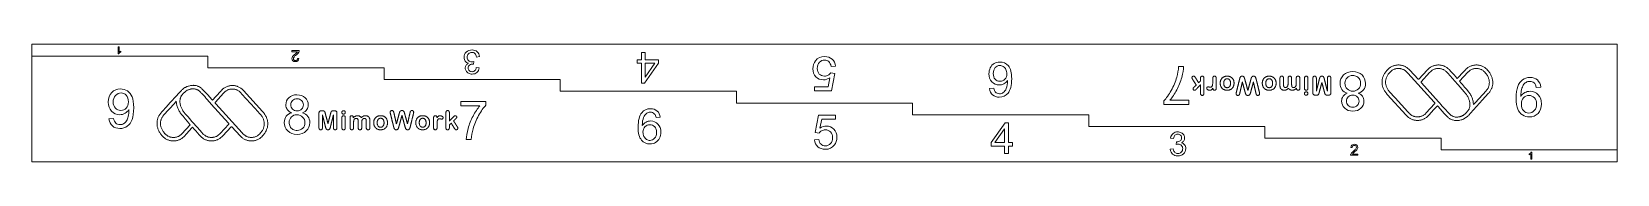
# Model space of a CAD drawing. Header units: millimetres. Extents: x -101 to 34, y -11 to -1.
import ezdxf

# ---------------------------------------------------------------- set-up
doc = ezdxf.new("R2010")
doc.units = ezdxf.units.MM
doc.header["$MEASUREMENT"] = 0
doc.layers.add('Layer 1', color=7, linetype='Continuous')

msp = doc.modelspace()

# ---------------------------------------------------------------- linework, layer by layer
at = {"layer": 'Layer 1', "lineweight": 20}
for points, knots in [([(-100.9197, -2.2468), (-100.9197, -2.2468), (-100.9197, -1.2468), (-100.9197, -1.2468), (-55.9197, -1.2468), (-10.9197, -1.2468), (34.0803, -1.2468), (34.0803, -1.2468), (34.0803, -10.2468), (34.0803, -10.2468)], [0, 0, 0, 0, 0.33333333, 0.33333333, 0.33333333, 0.66666667, 0.66666667, 0.66666667, 1, 1, 1, 1]), ([(19.0803, -10.2468), (19.0803, -10.2468), (34.0803, -10.2468), (34.0803, -10.2468), (34.0803, -10.2468), (34.0803, -11.2468), (34.0803, -11.2468), (-10.9197, -11.2468), (-55.9197, -11.2468), (-100.9197, -11.2468), (-100.9197, -11.2468), (-100.9197, -2.2468), (-100.9197, -2.2468), (-100.9197, -2.2468), (-85.9197, -2.2468), (-85.9197, -2.2468), (-85.9197, -2.2468), (-85.9197, -3.2468), (-85.9197, -3.2468), (-85.9197, -3.2468), (-70.9197, -3.2468), (-70.9197, -3.2468), (-70.9197, -3.2468), (-70.9197, -4.2468), (-70.9197, -4.2468), (-70.9197, -4.2468), (-55.9197, -4.2468), (-55.9197, -4.2468), (-55.9197, -4.2468), (-55.9197, -5.2468), (-55.9197, -5.2468), (-55.9197, -5.2468), (-40.9197, -5.2468), (-40.9197, -5.2468), (-40.9197, -5.2468), (-40.9197, -6.2468), (-40.9197, -6.2468), (-40.9197, -6.2468), (-25.9197, -6.2468), (-25.9197, -6.2468), (-25.9197, -6.2468), (-25.9197, -7.2468), (-25.9197, -7.2468), (-25.9197, -7.2468), (-10.9197, -7.2468), (-10.9197, -7.2468), (-10.9197, -7.2468), (-10.9197, -8.2468), (-10.9197, -8.2468), (-10.9197, -8.2468), (4.0803, -8.2468), (4.0803, -8.2468), (4.0803, -8.2468), (4.0803, -9.2468), (4.0803, -9.2468), (4.0803, -9.2468), (19.0803, -9.2468), (19.0803, -9.2468), (19.0803, -9.2468), (19.0803, -10.2468), (19.0803, -10.2468)], [0, 0, 0, 0, 0.05, 0.05, 0.05, 0.1, 0.1, 0.1, 0.15, 0.15, 0.15, 0.2, 0.2, 0.2, 0.25, 0.25, 0.25, 0.3, 0.3, 0.3, 0.35, 0.35, 0.35, 0.4, 0.4, 0.4, 0.45, 0.45, 0.45, 0.5, 0.5, 0.5, 0.55, 0.55, 0.55, 0.6, 0.6, 0.6, 0.65, 0.65, 0.65, 0.7, 0.7, 0.7, 0.75, 0.75, 0.75, 0.8, 0.8, 0.8, 0.85, 0.85, 0.85, 0.9, 0.9, 0.9, 0.95, 0.95, 0.95, 1, 1, 1, 1])]:
    msp.add_open_spline(points, degree=3, knots=knots, dxfattribs=at)
at = {"layer": 'Layer 1', "color": 1, "lineweight": 9}
for points, knots in [([(-93.5605, -1.4556), (-93.5605, -1.4556), (-93.4873, -1.4556), (-93.4873, -1.4556), (-93.4873, -1.4556), (-93.4873, -1.9217), (-93.4873, -1.9217), (-93.4697, -1.9048), (-93.4465, -1.888), (-93.4179, -1.8713), (-93.3894, -1.8545), (-93.3636, -1.8419), (-93.3408, -1.8336), (-93.3408, -1.8336), (-93.3408, -1.9043), (-93.3408, -1.9043), (-93.3817, -1.9234), (-93.4175, -1.9467), (-93.4482, -1.9742), (-93.4788, -2.0015), (-93.5006, -2.0279), (-93.5133, -2.0537), (-93.5133, -2.0537), (-93.5605, -2.0537), (-93.5605, -2.0537), (-93.5605, -2.0537), (-93.5605, -1.4556), (-93.5605, -1.4556)], [0, 0, 0, 0, 0.11111111, 0.11111111, 0.11111111, 0.22222222, 0.22222222, 0.22222222, 0.33333333, 0.33333333, 0.33333333, 0.44444444, 0.44444444, 0.44444444, 0.55555556, 0.55555556, 0.55555556, 0.66666667, 0.66666667, 0.66666667, 0.77777778, 0.77777778, 0.77777778, 0.88888889, 0.88888889, 0.88888889, 1, 1, 1, 1]), ([(-78.7606, -1.8948), (-78.7606, -1.8948), (-78.7606, -1.7851), (-78.7606, -1.7851), (-78.7606, -1.7851), (-78.1415, -1.7851), (-78.1415, -1.7851), (-78.1406, -1.8127), (-78.1452, -1.8393), (-78.155, -1.865), (-78.1709, -1.907), (-78.1963, -1.9486), (-78.2314, -1.9893), (-78.2664, -2.03), (-78.3165, -2.077), (-78.3816, -2.1303), (-78.4828, -2.2137), (-78.5516, -2.2797), (-78.5875, -2.3284), (-78.6236, -2.3772), (-78.6417, -2.4233), (-78.6417, -2.4669), (-78.6417, -2.5124), (-78.6254, -2.5507), (-78.5927, -2.582), (-78.5601, -2.6132), (-78.5174, -2.6288), (-78.465, -2.6288), (-78.4094, -2.6288), (-78.365, -2.6123), (-78.3317, -2.5792), (-78.2984, -2.5463), (-78.2817, -2.5004), (-78.2812, -2.4421), (-78.2812, -2.4421), (-78.1637, -2.4538), (-78.1637, -2.4538), (-78.1717, -2.5418), (-78.2022, -2.6088), (-78.2549, -2.655), (-78.3078, -2.7011), (-78.3785, -2.7242), (-78.4676, -2.7242), (-78.5573, -2.7242), (-78.6284, -2.6994), (-78.6807, -2.6495), (-78.7331, -2.5997), (-78.7593, -2.5378), (-78.7593, -2.4643), (-78.7593, -2.4268), (-78.7516, -2.39), (-78.7362, -2.3539), (-78.7209, -2.3176), (-78.6955, -2.2795), (-78.66, -2.2394), (-78.6243, -2.1996), (-78.5653, -2.1445), (-78.483, -2.0748), (-78.414, -2.0169), (-78.3696, -1.9777), (-78.35, -1.9571), (-78.3304, -1.9364), (-78.3143, -1.9157), (-78.3015, -1.8948), (-78.3015, -1.8948), (-78.7606, -1.8948), (-78.7606, -1.8948)], [0, 0, 0, 0, 0.04545455, 0.04545455, 0.04545455, 0.09090909, 0.09090909, 0.09090909, 0.13636364, 0.13636364, 0.13636364, 0.18181818, 0.18181818, 0.18181818, 0.22727273, 0.22727273, 0.22727273, 0.27272727, 0.27272727, 0.27272727, 0.31818182, 0.31818182, 0.31818182, 0.36363636, 0.36363636, 0.36363636, 0.40909091, 0.40909091, 0.40909091, 0.45454545, 0.45454545, 0.45454545, 0.5, 0.5, 0.5, 0.54545455, 0.54545455, 0.54545455, 0.59090909, 0.59090909, 0.59090909, 0.63636364, 0.63636364, 0.63636364, 0.68181818, 0.68181818, 0.68181818, 0.72727273, 0.72727273, 0.72727273, 0.77272727, 0.77272727, 0.77272727, 0.81818182, 0.81818182, 0.81818182, 0.86363636, 0.86363636, 0.86363636, 0.90909091, 0.90909091, 0.90909091, 0.95454545, 0.95454545, 0.95454545, 1, 1, 1, 1]), ([(-62.7915, -2.2951), (-62.7915, -2.2951), (-63.0388, -2.3288), (-63.0388, -2.3288), (-63.0674, -2.1882), (-63.1152, -2.0871), (-63.1831, -2.0252), (-63.251, -1.9634), (-63.3344, -1.9325), (-63.4333, -1.9325), (-63.5504, -1.9325), (-63.6492, -1.9727), (-63.7289, -2.0533), (-63.8085, -2.1339), (-63.8483, -2.2337), (-63.8483, -2.3527), (-63.8483, -2.466), (-63.8113, -2.5597), (-63.7368, -2.6338), (-63.6628, -2.7073), (-63.5686, -2.7443), (-63.4539, -2.7443), (-63.407, -2.7443), (-63.3489, -2.7349), (-63.2791, -2.7167), (-63.2791, -2.7167), (-63.3068, -2.9331), (-63.3068, -2.9331), (-63.3232, -2.9312), (-63.3367, -2.9303), (-63.3466, -2.9303), (-63.4525, -2.9303), (-63.5471, -2.9579), (-63.6319, -3.0127), (-63.7162, -3.0676), (-63.7584, -3.1519), (-63.7584, -3.2657), (-63.7584, -3.3561), (-63.7275, -3.4311), (-63.6661, -3.4906), (-63.6047, -3.5501), (-63.5255, -3.5796), (-63.4286, -3.5796), (-63.3321, -3.5796), (-63.252, -3.5491), (-63.1878, -3.4882), (-63.1236, -3.4273), (-63.0824, -3.336), (-63.0641, -3.2142), (-63.0641, -3.2142), (-62.8168, -3.2592), (-62.8168, -3.2592), (-62.8467, -3.425), (-62.9156, -3.5538), (-63.0229, -3.6452), (-63.1297, -3.7365), (-63.2632, -3.782), (-63.4225, -3.782), (-63.5321, -3.782), (-63.6333, -3.7585), (-63.7256, -3.7112), (-63.8183, -3.6644), (-63.8891, -3.6002), (-63.9378, -3.5192), (-63.987, -3.4376), (-64.0113, -3.3514), (-64.0113, -3.2601), (-64.0113, -3.1734), (-63.9879, -3.0947), (-63.9415, -3.0235), (-63.8947, -2.9523), (-63.8254, -2.8956), (-63.734, -2.8535), (-63.853, -2.8263), (-63.9453, -2.7691), (-64.0113, -2.6825), (-64.0769, -2.5963), (-64.1097, -2.4876), (-64.1097, -2.3578), (-64.1097, -2.1822), (-64.0455, -2.0327), (-63.9176, -1.9104), (-63.7893, -1.7882), (-63.6272, -1.7273), (-63.4314, -1.7273), (-63.2548, -1.7273), (-63.1081, -1.7797), (-62.9915, -1.8851), (-62.8744, -1.9905), (-62.8078, -2.1273), (-62.7915, -2.2951)], [0, 0, 0, 0, 0.03333333, 0.03333333, 0.03333333, 0.06666667, 0.06666667, 0.06666667, 0.1, 0.1, 0.1, 0.13333333, 0.13333333, 0.13333333, 0.16666667, 0.16666667, 0.16666667, 0.2, 0.2, 0.2, 0.23333333, 0.23333333, 0.23333333, 0.26666667, 0.26666667, 0.26666667, 0.3, 0.3, 0.3, 0.33333333, 0.33333333, 0.33333333, 0.36666667, 0.36666667, 0.36666667, 0.4, 0.4, 0.4, 0.43333333, 0.43333333, 0.43333333, 0.46666667, 0.46666667, 0.46666667, 0.5, 0.5, 0.5, 0.53333333, 0.53333333, 0.53333333, 0.56666667, 0.56666667, 0.56666667, 0.6, 0.6, 0.6, 0.63333333, 0.63333333, 0.63333333, 0.66666667, 0.66666667, 0.66666667, 0.7, 0.7, 0.7, 0.73333333, 0.73333333, 0.73333333, 0.76666667, 0.76666667, 0.76666667, 0.8, 0.8, 0.8, 0.83333333, 0.83333333, 0.83333333, 0.86666667, 0.86666667, 0.86666667, 0.9, 0.9, 0.9, 0.93333333, 0.93333333, 0.93333333, 0.96666667, 0.96666667, 0.96666667, 1, 1, 1, 1]), ([(-48.681, -1.9453), (-48.681, -1.9453), (-48.681, -2.5707), (-48.681, -2.5707), (-48.681, -2.5707), (-47.5436, -2.5707), (-47.5436, -2.5707), (-47.5436, -2.5707), (-47.5436, -2.8669), (-47.5436, -2.8669), (-47.5436, -2.8669), (-48.7395, -4.5639), (-48.7395, -4.5639), (-48.7395, -4.5639), (-49.0028, -4.5639), (-49.0028, -4.5639), (-49.0028, -4.5639), (-49.0028, -2.8669), (-49.0028, -2.8669), (-49.0028, -2.8669), (-49.3576, -2.8669), (-49.3576, -2.8669), (-49.3576, -2.8669), (-49.3576, -2.5707), (-49.3576, -2.5707), (-49.3576, -2.5707), (-49.0028, -2.5707), (-49.0028, -2.5707), (-49.0028, -2.5707), (-49.0028, -1.9453), (-49.0028, -1.9453), (-49.0028, -1.9453), (-48.681, -1.9453), (-48.681, -1.9453)], [0, 0, 0, 0, 0.09090909, 0.09090909, 0.09090909, 0.18181818, 0.18181818, 0.18181818, 0.27272727, 0.27272727, 0.27272727, 0.36363636, 0.36363636, 0.36363636, 0.45454545, 0.45454545, 0.45454545, 0.54545455, 0.54545455, 0.54545455, 0.63636364, 0.63636364, 0.63636364, 0.72727273, 0.72727273, 0.72727273, 0.81818182, 0.81818182, 0.81818182, 0.90909091, 0.90909091, 0.90909091, 1, 1, 1, 1]), ([(-32.489, -3.1075), (-32.489, -3.1075), (-32.8623, -3.1359), (-32.8623, -3.1359), (-32.89, -2.954), (-32.9543, -2.8174), (-33.0543, -2.7254), (-33.1544, -2.6341), (-33.2768, -2.5881), (-33.4209, -2.5881), (-33.5947, -2.5881), (-33.74, -2.6531), (-33.8584, -2.7822), (-33.976, -2.9121), (-34.0349, -3.0838), (-34.0349, -3.2975), (-34.0349, -3.5011), (-33.9788, -3.6613), (-33.8658, -3.779), (-33.7529, -3.8967), (-33.6034, -3.9555), (-33.4175, -3.9555), (-33.3018, -3.9555), (-33.1984, -3.9291), (-33.1064, -3.8764), (-33.0151, -3.8236), (-32.9434, -3.7553), (-32.8907, -3.6715), (-32.8907, -3.6715), (-32.5539, -3.7202), (-32.5539, -3.7202), (-32.5539, -3.7202), (-32.8339, -5.2133), (-32.8339, -5.2133), (-32.8339, -5.2133), (-34.2743, -5.2133), (-34.2743, -5.2133), (-34.2743, -5.2133), (-34.2743, -4.8725), (-34.2743, -4.8725), (-34.2743, -4.8725), (-33.1186, -4.8725), (-33.1186, -4.8725), (-33.1186, -4.8725), (-32.9637, -4.0887), (-32.9637, -4.0887), (-33.1375, -4.2111), (-33.3201, -4.272), (-33.5108, -4.272), (-33.7637, -4.272), (-33.9774, -4.1841), (-34.1512, -4.0082), (-34.325, -3.8324), (-34.4122, -3.6066), (-34.4122, -3.3306), (-34.4122, -3.0676), (-34.3358, -2.8404), (-34.183, -2.649), (-33.997, -2.4137), (-33.7427, -2.296), (-33.4209, -2.296), (-33.1571, -2.296), (-32.9421, -2.3704), (-32.7751, -2.5185), (-32.608, -2.6666), (-32.5127, -2.8627), (-32.489, -3.1075)], [0, 0, 0, 0, 0.04545455, 0.04545455, 0.04545455, 0.09090909, 0.09090909, 0.09090909, 0.13636364, 0.13636364, 0.13636364, 0.18181818, 0.18181818, 0.18181818, 0.22727273, 0.22727273, 0.22727273, 0.27272727, 0.27272727, 0.27272727, 0.31818182, 0.31818182, 0.31818182, 0.36363636, 0.36363636, 0.36363636, 0.40909091, 0.40909091, 0.40909091, 0.45454545, 0.45454545, 0.45454545, 0.5, 0.5, 0.5, 0.54545455, 0.54545455, 0.54545455, 0.59090909, 0.59090909, 0.59090909, 0.63636364, 0.63636364, 0.63636364, 0.68181818, 0.68181818, 0.68181818, 0.72727273, 0.72727273, 0.72727273, 0.77272727, 0.77272727, 0.77272727, 0.81818182, 0.81818182, 0.81818182, 0.86363636, 0.86363636, 0.86363636, 0.90909091, 0.90909091, 0.90909091, 0.95454545, 0.95454545, 0.95454545, 1, 1, 1, 1]), ([(-48.681, -2.8669), (-48.681, -2.8669), (-48.681, -4.0451), (-48.681, -4.0451), (-48.681, -4.0451), (-47.8599, -2.8669), (-47.8599, -2.8669), (-47.8599, -2.8669), (-48.681, -2.8669), (-48.681, -2.8669)], [0, 0, 0, 0, 0.33333333, 0.33333333, 0.33333333, 0.66666667, 0.66666667, 0.66666667, 1, 1, 1, 1]), ([(-19.3713, -5.0236), (-19.3713, -5.0236), (-19.0145, -4.9949), (-19.0145, -4.9949), (-18.9824, -5.1364), (-18.9366, -5.2396), (-18.8771, -5.3039), (-18.7794, -5.4071), (-18.6584, -5.4584), (-18.5148, -5.4584), (-18.3993, -5.4584), (-18.2968, -5.4262), (-18.2086, -5.362), (-18.0951, -5.2793), (-18.0062, -5.159), (-17.9399, -5.0004), (-17.8743, -4.8411), (-17.8401, -4.6148), (-17.8374, -4.3216), (-17.9242, -4.4535), (-18.0308, -4.5519), (-18.1566, -4.6155), (-18.2824, -4.6798), (-18.4136, -4.7119), (-18.5517, -4.7119), (-18.7924, -4.7119), (-18.9974, -4.623), (-19.167, -4.446), (-19.3358, -4.2689), (-19.4206, -4.0406), (-19.4206, -3.7597), (-19.4206, -3.5751), (-19.3809, -3.4042), (-19.3016, -3.2456), (-19.2216, -3.087), (-19.113, -2.966), (-18.9735, -2.8819), (-18.8347, -2.7979), (-18.6768, -2.7555), (-18.5005, -2.7555), (-18.1997, -2.7555), (-17.955, -2.8662), (-17.7649, -3.087), (-17.5756, -3.3078), (-17.4806, -3.6722), (-17.4806, -4.1794), (-17.4806, -4.7468), (-17.5858, -5.1596), (-17.7957, -5.4174), (-17.9789, -5.6416), (-18.2257, -5.7537), (-18.5367, -5.7537), (-18.7677, -5.7537), (-18.9578, -5.6887), (-19.1054, -5.5595), (-19.2531, -5.4303), (-19.342, -5.2519), (-19.3713, -5.0236)], [0, 0, 0, 0, 0.05263158, 0.05263158, 0.05263158, 0.10526316, 0.10526316, 0.10526316, 0.15789474, 0.15789474, 0.15789474, 0.21052632, 0.21052632, 0.21052632, 0.26315789, 0.26315789, 0.26315789, 0.31578947, 0.31578947, 0.31578947, 0.36842105, 0.36842105, 0.36842105, 0.42105263, 0.42105263, 0.42105263, 0.47368421, 0.47368421, 0.47368421, 0.52631579, 0.52631579, 0.52631579, 0.57894737, 0.57894737, 0.57894737, 0.63157895, 0.63157895, 0.63157895, 0.68421053, 0.68421053, 0.68421053, 0.73684211, 0.73684211, 0.73684211, 0.78947368, 0.78947368, 0.78947368, 0.84210526, 0.84210526, 0.84210526, 0.89473684, 0.89473684, 0.89473684, 0.94736842, 0.94736842, 0.94736842, 1, 1, 1, 1]), ([(-17.8948, -3.7562), (-17.8948, -3.6318), (-17.9215, -3.5129), (-17.9741, -3.3994), (-18.0267, -3.2859), (-18.1006, -3.1991), (-18.1942, -3.1397), (-18.2886, -3.0802), (-18.3884, -3.0508), (-18.4943, -3.0508), (-18.6481, -3.0508), (-18.7794, -3.1123), (-18.8881, -3.2354), (-18.9967, -3.3584), (-19.0514, -3.5252), (-19.0514, -3.7364), (-19.0514, -3.9394), (-18.9974, -4.0994), (-18.8901, -4.2163), (-18.7828, -4.3332), (-18.6461, -4.392), (-18.48, -4.392), (-18.3173, -4.392), (-18.1785, -4.3332), (-18.065, -4.2163), (-17.9515, -4.0994), (-17.8948, -3.9463), (-17.8948, -3.7562)], [0, 0, 0, 0, 0.11111111, 0.11111111, 0.11111111, 0.22222222, 0.22222222, 0.22222222, 0.33333333, 0.33333333, 0.33333333, 0.44444444, 0.44444444, 0.44444444, 0.55555556, 0.55555556, 0.55555556, 0.66666667, 0.66666667, 0.66666667, 0.77777778, 0.77777778, 0.77777778, 0.88888889, 0.88888889, 0.88888889, 1, 1, 1, 1]), ([(-2.3932, -5.9964), (-2.3932, -5.9964), (-2.3932, -6.3834), (-2.3932, -6.3834), (-2.3932, -6.3834), (-4.5265, -6.3834), (-4.5265, -6.3834), (-4.5265, -6.3834), (-4.5265, -6.0701), (-4.5265, -6.0701), (-4.3161, -5.8466), (-4.108, -5.5495), (-3.9022, -5.1785), (-3.6956, -4.8076), (-3.5366, -4.4259), (-3.4238, -4.0335), (-3.3431, -3.7578), (-3.2909, -3.4545), (-3.2686, -3.1258), (-3.2686, -3.1258), (-2.8539, -3.1258), (-2.8539, -3.1258), (-2.8585, -3.3854), (-2.9092, -3.6995), (-3.0068, -4.0673), (-3.1043, -4.4359), (-3.2433, -4.7907), (-3.4253, -5.1325), (-3.6073, -5.4742), (-3.8008, -5.7622), (-4.0059, -5.9964), (-4.0059, -5.9964), (-2.3932, -5.9964), (-2.3932, -5.9964)], [0, 0, 0, 0, 0.09090909, 0.09090909, 0.09090909, 0.18181818, 0.18181818, 0.18181818, 0.27272727, 0.27272727, 0.27272727, 0.36363636, 0.36363636, 0.36363636, 0.45454545, 0.45454545, 0.45454545, 0.54545455, 0.54545455, 0.54545455, 0.63636364, 0.63636364, 0.63636364, 0.72727273, 0.72727273, 0.72727273, 0.81818182, 0.81818182, 0.81818182, 0.90909091, 0.90909091, 0.90909091, 1, 1, 1, 1]), ([(-1.8305, -4.0953), (-1.8305, -4.0953), (-1.83, -4.0961), (-1.83, -4.0961), (-1.83, -4.0961), (-1.83, -4.0961), (-1.83, -4.0961), (-1.83, -4.0961), (-1.8284, -4.0987), (-1.8284, -4.0987), (-1.8284, -4.0987), (-1.8284, -4.0987), (-1.8284, -4.0987), (-1.8284, -4.0987), (-1.8259, -4.1029), (-1.8259, -4.1029), (-1.8259, -4.1029), (-1.8259, -4.1029), (-1.8259, -4.1029), (-1.8259, -4.1029), (-1.8224, -4.1085), (-1.8224, -4.1085), (-1.8224, -4.1085), (-1.8224, -4.1085), (-1.8224, -4.1085), (-1.8224, -4.1085), (-1.8182, -4.1155), (-1.8182, -4.1155), (-1.8182, -4.1155), (-1.8182, -4.1155), (-1.8182, -4.1155), (-1.8182, -4.1155), (-1.8131, -4.1238), (-1.8131, -4.1238), (-1.8131, -4.1238), (-1.8131, -4.1238), (-1.8131, -4.1238), (-1.8131, -4.1238), (-1.8073, -4.1334), (-1.8073, -4.1334), (-1.8073, -4.1334), (-1.8073, -4.1334), (-1.8073, -4.1334), (-1.8073, -4.1334), (-1.8007, -4.1441), (-1.8007, -4.1441), (-1.8007, -4.1441), (-1.8007, -4.1441), (-1.8007, -4.1441), (-1.8007, -4.1441), (-1.7935, -4.1558), (-1.7935, -4.1558), (-1.7935, -4.1558), (-1.7935, -4.1558), (-1.7935, -4.1558), (-1.7935, -4.1558), (-1.7859, -4.1685), (-1.7859, -4.1685), (-1.7859, -4.1685), (-1.7859, -4.1685), (-1.7859, -4.1685), (-1.7859, -4.1685), (-1.7776, -4.182), (-1.7776, -4.182), (-1.7776, -4.182), (-1.7776, -4.182), (-1.7776, -4.182), (-1.7776, -4.182), (-1.769, -4.1962), (-1.769, -4.1962), (-1.769, -4.1962), (-1.769, -4.1962), (-1.769, -4.1962), (-1.769, -4.1962), (-1.7599, -4.2111), (-1.7599, -4.2111), (-1.7599, -4.2111), (-1.7599, -4.2111), (-1.7599, -4.2111), (-1.7599, -4.2111), (-1.7504, -4.2266), (-1.7504, -4.2266), (-1.7504, -4.2266), (-1.7504, -4.2266), (-1.7504, -4.2266), (-1.7504, -4.2266), (-1.7408, -4.2425), (-1.7408, -4.2425), (-1.7408, -4.2425), (-1.7408, -4.2425), (-1.7408, -4.2425), (-1.7408, -4.2425), (-1.7308, -4.2588), (-1.7308, -4.2588), (-1.7308, -4.2588), (-1.7308, -4.2588), (-1.7308, -4.2588), (-1.7308, -4.2588), (-1.7207, -4.2754), (-1.7207, -4.2754), (-1.7207, -4.2754), (-1.7207, -4.2754), (-1.7207, -4.2754), (-1.7207, -4.2754), (-1.7105, -4.2922), (-1.7105, -4.2922), (-1.7105, -4.2922), (-1.7105, -4.2922), (-1.7105, -4.2922), (-1.7105, -4.2922), (-1.7002, -4.309), (-1.7002, -4.309), (-1.7002, -4.309), (-1.7002, -4.309), (-1.7002, -4.309), (-1.7002, -4.309), (-1.6899, -4.3258), (-1.6899, -4.3258), (-1.6899, -4.3258), (-1.6899, -4.3258), (-1.6899, -4.3258), (-1.6899, -4.3258), (-1.6798, -4.3426), (-1.6798, -4.3426), (-1.6798, -4.3426), (-1.6798, -4.3426), (-1.6798, -4.3426), (-1.6798, -4.3426), (-1.6696, -4.3592), (-1.6696, -4.3592), (-1.6696, -4.3592), (-1.6696, -4.3592), (-1.6696, -4.3592), (-1.6696, -4.3592), (-1.6597, -4.3755), (-1.6597, -4.3755), (-1.6597, -4.3755), (-1.6597, -4.3755), (-1.6597, -4.3755), (-1.6597, -4.3755), (-1.65, -4.3914), (-1.65, -4.3914), (-1.65, -4.3914), (-1.65, -4.3914), (-1.65, -4.3914), (-1.65, -4.3914), (-1.6406, -4.4069), (-1.6406, -4.4069), (-1.6406, -4.4069), (-1.6406, -4.4069), (-1.6406, -4.4069), (-1.6406, -4.4069), (-1.6315, -4.4218), (-1.6315, -4.4218), (-1.6315, -4.4218), (-1.6315, -4.4218), (-1.6315, -4.4218), (-1.6315, -4.4218), (-1.6228, -4.436), (-1.6228, -4.436), (-1.6228, -4.436), (-1.6228, -4.436), (-1.6228, -4.436), (-1.6228, -4.436), (-1.6145, -4.4495), (-1.6145, -4.4495), (-1.6145, -4.4495), (-1.6145, -4.4495), (-1.6145, -4.4495), (-1.6145, -4.4495), (-1.6068, -4.4622), (-1.6068, -4.4622), (-1.6068, -4.4622), (-1.6068, -4.4622), (-1.6068, -4.4622), (-1.6068, -4.4622), (-1.5997, -4.4739), (-1.5997, -4.4739), (-1.5997, -4.4739), (-1.5997, -4.4739), (-1.5997, -4.4739), (-1.5997, -4.4739), (-1.5932, -4.4846), (-1.5932, -4.4846), (-1.5932, -4.4846), (-1.5932, -4.4846), (-1.5932, -4.4846), (-1.5932, -4.4846), (-1.5874, -4.4941), (-1.5874, -4.4941), (-1.5874, -4.4941), (-1.5874, -4.4941), (-1.5874, -4.4941), (-1.5874, -4.4941), (-1.5823, -4.5025), (-1.5823, -4.5025), (-1.5823, -4.5025), (-1.5823, -4.5025), (-1.5823, -4.5025), (-1.5823, -4.5025), (-1.5779, -4.5095), (-1.5779, -4.5095), (-1.5779, -4.5095), (-1.5779, -4.5095), (-1.5779, -4.5095), (-1.5779, -4.5095), (-1.5746, -4.5152), (-1.5746, -4.5152), (-1.5746, -4.5152), (-1.5746, -4.5152), (-1.5746, -4.5152), (-1.5746, -4.5152), (-1.572, -4.5193), (-1.572, -4.5193), (-1.572, -4.5193), (-1.572, -4.5193), (-1.572, -4.5193), (-1.572, -4.5193), (-1.5704, -4.5219), (-1.5704, -4.5219), (-1.5704, -4.5219), (-1.5704, -4.5219), (-1.5704, -4.5219), (-1.5704, -4.5219), (-1.5692, -4.5221), (-1.5692, -4.5221), (-1.5692, -4.5221), (-1.5692, -4.5221), (-1.5692, -4.5221), (-1.5692, -4.5221), (-1.5672, -4.5202), (-1.5672, -4.5202), (-1.5672, -4.5202), (-1.5672, -4.5202), (-1.5672, -4.5202), (-1.5672, -4.5202), (-1.564, -4.5172), (-1.564, -4.5172), (-1.564, -4.5172), (-1.564, -4.5172), (-1.564, -4.5172), (-1.564, -4.5172), (-1.5597, -4.5131), (-1.5597, -4.5131), (-1.5597, -4.5131), (-1.5597, -4.5131), (-1.5597, -4.5131), (-1.5597, -4.5131), (-1.5544, -4.5082), (-1.5544, -4.5082), (-1.5544, -4.5082), (-1.5544, -4.5082), (-1.5544, -4.5082), (-1.5544, -4.5082), (-1.5483, -4.5023), (-1.5483, -4.5023), (-1.5483, -4.5023), (-1.5483, -4.5023), (-1.5483, -4.5023), (-1.5483, -4.5023), (-1.5413, -4.4958), (-1.5413, -4.4958), (-1.5413, -4.4958), (-1.5413, -4.4958), (-1.5413, -4.4958), (-1.5413, -4.4958), (-1.5337, -4.4887), (-1.5337, -4.4887), (-1.5337, -4.4887), (-1.5337, -4.4887), (-1.5337, -4.4887), (-1.5337, -4.4887), (-1.5256, -4.4809), (-1.5256, -4.4809), (-1.5256, -4.4809), (-1.5256, -4.4809), (-1.5256, -4.4809), (-1.5256, -4.4809), (-1.5171, -4.4729), (-1.5171, -4.4729), (-1.5171, -4.4729), (-1.5171, -4.4729), (-1.5171, -4.4729), (-1.5171, -4.4729), (-1.5081, -4.4646), (-1.5081, -4.4646), (-1.5081, -4.4646), (-1.5081, -4.4646), (-1.5081, -4.4646), (-1.5081, -4.4646), (-1.499, -4.4559), (-1.499, -4.4559), (-1.499, -4.4559), (-1.499, -4.4559), (-1.499, -4.4559), (-1.499, -4.4559), (-1.4898, -4.4473), (-1.4898, -4.4473), (-1.4898, -4.4473), (-1.4898, -4.4473), (-1.4898, -4.4473), (-1.4898, -4.4473), (-1.4806, -4.4385), (-1.4806, -4.4385), (-1.4806, -4.4385), (-1.4806, -4.4385), (-1.4806, -4.4385), (-1.4806, -4.4385), (-1.4714, -4.43), (-1.4714, -4.43), (-1.4714, -4.43), (-1.4714, -4.43), (-1.4714, -4.43), (-1.4714, -4.43), (-1.4626, -4.4216), (-1.4626, -4.4216), (-1.4626, -4.4216), (-1.4626, -4.4216), (-1.4626, -4.4216), (-1.4626, -4.4216), (-1.454, -4.4135), (-1.454, -4.4135), (-1.454, -4.4135), (-1.454, -4.4135), (-1.454, -4.4135), (-1.454, -4.4135), (-1.4459, -4.4058), (-1.4459, -4.4058), (-1.4459, -4.4058), (-1.4459, -4.4058), (-1.4459, -4.4058), (-1.4459, -4.4058), (-1.4383, -4.3987), (-1.4383, -4.3987), (-1.4383, -4.3987), (-1.4383, -4.3987), (-1.4383, -4.3987), (-1.4383, -4.3987), (-1.4314, -4.3922), (-1.4314, -4.3922), (-1.4314, -4.3922), (-1.4314, -4.3922), (-1.4314, -4.3922), (-1.4314, -4.3922), (-1.4252, -4.3864), (-1.4252, -4.3864), (-1.4252, -4.3864), (-1.4252, -4.3864), (-1.4252, -4.3864), (-1.4252, -4.3864), (-1.4199, -4.3814), (-1.4199, -4.3814), (-1.4199, -4.3814), (-1.4199, -4.3814), (-1.4199, -4.3814), (-1.4199, -4.3814), (-1.4156, -4.3773), (-1.4156, -4.3773), (-1.4156, -4.3773), (-1.4156, -4.3773), (-1.4156, -4.3773), (-1.4156, -4.3773), (-1.4124, -4.3743), (-1.4124, -4.3743), (-1.4124, -4.3743), (-1.4124, -4.3743), (-1.4124, -4.3743), (-1.4124, -4.3743), (-1.4104, -4.3724), (-1.4104, -4.3724), (-1.4104, -4.3724), (-1.4104, -4.3724), (-1.4104, -4.3724), (-1.4104, -4.3724), (-1.4097, -4.3708), (-1.4097, -4.3708), (-1.4097, -4.3708), (-1.4097, -4.3708), (-1.4097, -4.3708), (-1.4097, -4.3708), (-1.4097, -4.3681), (-1.4097, -4.3681), (-1.4097, -4.3681), (-1.4097, -4.3681), (-1.4097, -4.3681), (-1.4097, -4.3681), (-1.4097, -4.3638), (-1.4097, -4.3638), (-1.4097, -4.3638), (-1.4097, -4.3638), (-1.4097, -4.3638), (-1.4097, -4.3638), (-1.4097, -4.3578), (-1.4097, -4.3578), (-1.4097, -4.3578), (-1.4097, -4.3578), (-1.4097, -4.3578), (-1.4097, -4.3578), (-1.4097, -4.3506), (-1.4097, -4.3506), (-1.4097, -4.3506), (-1.4097, -4.3506), (-1.4097, -4.3506), (-1.4097, -4.3506), (-1.4097, -4.3422), (-1.4097, -4.3422), (-1.4097, -4.3422), (-1.4097, -4.3422), (-1.4097, -4.3422), (-1.4097, -4.3422), (-1.4097, -4.3326), (-1.4097, -4.3326), (-1.4097, -4.3326), (-1.4097, -4.3326), (-1.4097, -4.3326), (-1.4097, -4.3326), (-1.4097, -4.3222), (-1.4097, -4.3222), (-1.4097, -4.3222), (-1.4097, -4.3222), (-1.4097, -4.3222), (-1.4097, -4.3222), (-1.4097, -4.311), (-1.4097, -4.311), (-1.4097, -4.311), (-1.4097, -4.311), (-1.4097, -4.311), (-1.4097, -4.311), (-1.4097, -4.2991), (-1.4097, -4.2991), (-1.4097, -4.2991), (-1.4097, -4.2991), (-1.4097, -4.2991), (-1.4097, -4.2991), (-1.4097, -4.2867), (-1.4097, -4.2867), (-1.4097, -4.2867), (-1.4097, -4.2867), (-1.4097, -4.2867), (-1.4097, -4.2867), (-1.4097, -4.274), (-1.4097, -4.274), (-1.4097, -4.274), (-1.4097, -4.274), (-1.4097, -4.274), (-1.4097, -4.274), (-1.4097, -4.261), (-1.4097, -4.261), (-1.4097, -4.261), (-1.4097, -4.261), (-1.4097, -4.261), (-1.4097, -4.261), (-1.4097, -4.248), (-1.4097, -4.248), (-1.4097, -4.248), (-1.4097, -4.248), (-1.4097, -4.248), (-1.4097, -4.248), (-1.4097, -4.2351), (-1.4097, -4.2351), (-1.4097, -4.2351), (-1.4097, -4.2351), (-1.4097, -4.2351), (-1.4097, -4.2351), (-1.4097, -4.2224), (-1.4097, -4.2224), (-1.4097, -4.2224), (-1.4097, -4.2224), (-1.4097, -4.2224), (-1.4097, -4.2224), (-1.4097, -4.21), (-1.4097, -4.21), (-1.4097, -4.21), (-1.4097, -4.21), (-1.4097, -4.21), (-1.4097, -4.21), (-1.4097, -4.1981), (-1.4097, -4.1981), (-1.4097, -4.1981), (-1.4097, -4.1981), (-1.4097, -4.1981), (-1.4097, -4.1981), (-1.4097, -4.1869), (-1.4097, -4.1869), (-1.4097, -4.1869), (-1.4097, -4.1869), (-1.4097, -4.1869), (-1.4097, -4.1869), (-1.4097, -4.1764), (-1.4097, -4.1764), (-1.4097, -4.1764), (-1.4097, -4.1764), (-1.4097, -4.1764), (-1.4097, -4.1764), (-1.4097, -4.167), (-1.4097, -4.167), (-1.4097, -4.167), (-1.4097, -4.167), (-1.4097, -4.167), (-1.4097, -4.167), (-1.4097, -4.1585), (-1.4097, -4.1585), (-1.4097, -4.1585), (-1.4097, -4.1585), (-1.4097, -4.1585), (-1.4097, -4.1585), (-1.4097, -4.1512), (-1.4097, -4.1512), (-1.4097, -4.1512), (-1.4097, -4.1512), (-1.4097, -4.1512), (-1.4097, -4.1512), (-1.4097, -4.1454), (-1.4097, -4.1454), (-1.4097, -4.1454), (-1.4097, -4.1454), (-1.4097, -4.1454), (-1.4097, -4.1454), (-1.4097, -4.141), (-1.4097, -4.141), (-1.4097, -4.141), (-1.4097, -4.141), (-1.4097, -4.141), (-1.4097, -4.141), (-1.4097, -4.1383), (-1.4097, -4.1383), (-1.4097, -4.1383), (-1.4097, -4.1383), (-1.4097, -4.1383), (-1.4097, -4.1383), (-1.4093, -4.1207), (-1.4093, -4.1207), (-1.4093, -4.1207), (-1.4093, -4.1207), (-1.4093, -4.1207), (-1.4093, -4.1207), (-1.4079, -4.1048), (-1.4079, -4.1048), (-1.4079, -4.1048), (-1.4079, -4.1048), (-1.4079, -4.1048), (-1.4079, -4.1048), (-1.4056, -4.0897), (-1.4056, -4.0897), (-1.4056, -4.0897), (-1.4056, -4.0897), (-1.4056, -4.0897), (-1.4056, -4.0897), (-1.4024, -4.0754), (-1.4024, -4.0754), (-1.4024, -4.0754), (-1.4024, -4.0754), (-1.4024, -4.0754), (-1.4024, -4.0754), (-1.3984, -4.0619), (-1.3984, -4.0619), (-1.3984, -4.0619), (-1.3984, -4.0619), (-1.3984, -4.0619), (-1.3984, -4.0619), (-1.3934, -4.0491), (-1.3934, -4.0491), (-1.3934, -4.0491), (-1.3934, -4.0491), (-1.3934, -4.0491), (-1.3934, -4.0491), (-1.3876, -4.0371), (-1.3876, -4.0371), (-1.3876, -4.0371), (-1.3876, -4.0371), (-1.3876, -4.0371), (-1.3876, -4.0371), (-1.3808, -4.0259), (-1.3808, -4.0259), (-1.3808, -4.0259), (-1.3808, -4.0259), (-1.3808, -4.0259), (-1.3808, -4.0259), (-1.3732, -4.0155), (-1.3732, -4.0155), (-1.3732, -4.0155), (-1.3732, -4.0155), (-1.3732, -4.0155), (-1.3732, -4.0155), (-1.3545, -3.9963), (-1.3545, -3.9963), (-1.3545, -3.9963), (-1.3545, -3.9963), (-1.3545, -3.9963), (-1.3545, -3.9963), (-1.3441, -3.9878), (-1.3441, -3.9878), (-1.3441, -3.9878), (-1.3441, -3.9878), (-1.3441, -3.9878), (-1.3441, -3.9878), (-1.3333, -3.9805), (-1.3333, -3.9805), (-1.3333, -3.9805), (-1.3333, -3.9805), (-1.3333, -3.9805), (-1.3333, -3.9805), (-1.3221, -3.9743), (-1.3221, -3.9743), (-1.3221, -3.9743), (-1.3221, -3.9743), (-1.3221, -3.9743), (-1.3221, -3.9743), (-1.3106, -3.9692), (-1.3106, -3.9692), (-1.3106, -3.9692), (-1.3106, -3.9692), (-1.3106, -3.9692), (-1.3106, -3.9692), (-1.2989, -3.9652), (-1.2989, -3.9652), (-1.2989, -3.9652), (-1.2989, -3.9652), (-1.2989, -3.9652), (-1.2989, -3.9652), (-1.2867, -3.9624), (-1.2867, -3.9624), (-1.2867, -3.9624), (-1.2867, -3.9624), (-1.2867, -3.9624), (-1.2867, -3.9624), (-1.2742, -3.9608), (-1.2742, -3.9608), (-1.2742, -3.9608), (-1.2742, -3.9608), (-1.2742, -3.9608), (-1.2742, -3.9608), (-1.2465, -3.9608), (-1.2465, -3.9608), (-1.2465, -3.9608), (-1.2465, -3.9608), (-1.2465, -3.9608), (-1.2465, -3.9608), (-1.2325, -3.9624), (-1.2325, -3.9624), (-1.2325, -3.9624), (-1.2325, -3.9624), (-1.2325, -3.9624), (-1.2325, -3.9624), (-1.2191, -3.9652), (-1.2191, -3.9652), (-1.2191, -3.9652), (-1.2191, -3.9652), (-1.2191, -3.9652), (-1.2191, -3.9652), (-1.2064, -3.9692), (-1.2064, -3.9692), (-1.2064, -3.9692), (-1.2064, -3.9692), (-1.2064, -3.9692), (-1.2064, -3.9692), (-1.1946, -3.9742), (-1.1946, -3.9742), (-1.1946, -3.9742), (-1.1946, -3.9742), (-1.1946, -3.9742), (-1.1946, -3.9742), (-1.1834, -3.9803), (-1.1834, -3.9803), (-1.1834, -3.9803), (-1.1834, -3.9803), (-1.1834, -3.9803), (-1.1834, -3.9803), (-1.173, -3.9876), (-1.173, -3.9876), (-1.173, -3.9876), (-1.173, -3.9876), (-1.173, -3.9876), (-1.173, -3.9876), (-1.1632, -3.996), (-1.1632, -3.996), (-1.1632, -3.996), (-1.1632, -3.996), (-1.1632, -3.996), (-1.1632, -3.996), (-1.1468, -4.0151), (-1.1468, -4.0151), (-1.1468, -4.0151), (-1.1468, -4.0151), (-1.1468, -4.0151), (-1.1468, -4.0151), (-1.1401, -4.0254), (-1.1401, -4.0254), (-1.1401, -4.0254), (-1.1401, -4.0254), (-1.1401, -4.0254), (-1.1401, -4.0254), (-1.1343, -4.0367), (-1.1343, -4.0367), (-1.1343, -4.0367), (-1.1343, -4.0367), (-1.1343, -4.0367), (-1.1343, -4.0367), (-1.1292, -4.0488), (-1.1292, -4.0488), (-1.1292, -4.0488), (-1.1292, -4.0488), (-1.1292, -4.0488), (-1.1292, -4.0488), (-1.1248, -4.0617), (-1.1248, -4.0617), (-1.1248, -4.0617), (-1.1248, -4.0617), (-1.1248, -4.0617), (-1.1248, -4.0617), (-1.1213, -4.0756), (-1.1213, -4.0756), (-1.1213, -4.0756), (-1.1213, -4.0756), (-1.1213, -4.0756), (-1.1213, -4.0756), (-1.1186, -4.0903), (-1.1186, -4.0903), (-1.1186, -4.0903), (-1.1186, -4.0903), (-1.1186, -4.0903), (-1.1186, -4.0903), (-1.1167, -4.1058), (-1.1167, -4.1058), (-1.1167, -4.1058), (-1.1167, -4.1058), (-1.1167, -4.1058), (-1.1167, -4.1058), (-1.1155, -4.1223), (-1.1155, -4.1223), (-1.1155, -4.1223), (-1.1155, -4.1223), (-1.1155, -4.1223), (-1.1155, -4.1223), (-1.1151, -4.1407), (-1.1151, -4.1407), (-1.1151, -4.1407), (-1.1151, -4.1407), (-1.1151, -4.1407), (-1.1151, -4.1407), (-1.1151, -4.1438), (-1.1151, -4.1438), (-1.1151, -4.1438), (-1.1151, -4.1438), (-1.1151, -4.1438), (-1.1151, -4.1438), (-1.1151, -4.149), (-1.1151, -4.149), (-1.1151, -4.149), (-1.1151, -4.149), (-1.1151, -4.149), (-1.1151, -4.149), (-1.1151, -4.1561), (-1.1151, -4.1561), (-1.1151, -4.1561), (-1.1151, -4.1561), (-1.1151, -4.1561), (-1.1151, -4.1561), (-1.1151, -4.1652), (-1.1151, -4.1652), (-1.1151, -4.1652), (-1.1151, -4.1652), (-1.1151, -4.1652), (-1.1151, -4.1652), (-1.1151, -4.176), (-1.1151, -4.176), (-1.1151, -4.176), (-1.1151, -4.176), (-1.1151, -4.176), (-1.1151, -4.176), (-1.1151, -4.1885), (-1.1151, -4.1885), (-1.1151, -4.1885), (-1.1151, -4.1885), (-1.1151, -4.1885), (-1.1151, -4.1885), (-1.1151, -4.2027), (-1.1151, -4.2027), (-1.1151, -4.2027), (-1.1151, -4.2027), (-1.1151, -4.2027), (-1.1151, -4.2027), (-1.1151, -4.2185), (-1.1151, -4.2185), (-1.1151, -4.2185), (-1.1151, -4.2185), (-1.1151, -4.2185), (-1.1151, -4.2185), (-1.1151, -4.2358), (-1.1151, -4.2358), (-1.1151, -4.2358), (-1.1151, -4.2358), (-1.1151, -4.2358), (-1.1151, -4.2358), (-1.1151, -4.2545), (-1.1151, -4.2545), (-1.1151, -4.2545), (-1.1151, -4.2545), (-1.1151, -4.2545), (-1.1151, -4.2545), (-1.1151, -4.2745), (-1.1151, -4.2745), (-1.1151, -4.2745), (-1.1151, -4.2745), (-1.1151, -4.2745), (-1.1151, -4.2745), (-1.1151, -4.2959), (-1.1151, -4.2959), (-1.1151, -4.2959), (-1.1151, -4.2959), (-1.1151, -4.2959), (-1.1151, -4.2959), (-1.1151, -4.3185), (-1.1151, -4.3185), (-1.1151, -4.3185), (-1.1151, -4.3185), (-1.1151, -4.3185), (-1.1151, -4.3185), (-1.1151, -4.3422), (-1.1151, -4.3422), (-1.1151, -4.3422), (-1.1151, -4.3422), (-1.1151, -4.3422), (-1.1151, -4.3422), (-1.1151, -4.367), (-1.1151, -4.367), (-1.1151, -4.367), (-1.1151, -4.367), (-1.1151, -4.367), (-1.1151, -4.367), (-1.1151, -4.3928), (-1.1151, -4.3928), (-1.1151, -4.3928), (-1.1151, -4.3928), (-1.1151, -4.3928), (-1.1151, -4.3928), (-1.1151, -4.4195), (-1.1151, -4.4195), (-1.1151, -4.4195), (-1.1151, -4.4195), (-1.1151, -4.4195), (-1.1151, -4.4195), (-1.1151, -4.447), (-1.1151, -4.447), (-1.1151, -4.447), (-1.1151, -4.447), (-1.1151, -4.447), (-1.1151, -4.447), (-1.1151, -4.4754), (-1.1151, -4.4754), (-1.1151, -4.4754), (-1.1151, -4.4754), (-1.1151, -4.4754), (-1.1151, -4.4754), (-1.1151, -4.5044), (-1.1151, -4.5044), (-1.1151, -4.5044), (-1.1151, -4.5044), (-1.1151, -4.5044), (-1.1151, -4.5044), (-1.1151, -4.534), (-1.1151, -4.534), (-1.1151, -4.534), (-1.1151, -4.534), (-1.1151, -4.534), (-1.1151, -4.534), (-1.1151, -4.5642), (-1.1151, -4.5642), (-1.1151, -4.5642), (-1.1151, -4.5642), (-1.1151, -4.5642), (-1.1151, -4.5642), (-1.1151, -4.5948), (-1.1151, -4.5948), (-1.1151, -4.5948), (-1.1151, -4.5948), (-1.1151, -4.5948), (-1.1151, -4.5948), (-1.1151, -4.6259), (-1.1151, -4.6259), (-1.1151, -4.6259), (-1.1151, -4.6259), (-1.1151, -4.6259), (-1.1151, -4.6259), (-1.1151, -4.6574), (-1.1151, -4.6574), (-1.1151, -4.6574), (-1.1151, -4.6574), (-1.1151, -4.6574), (-1.1151, -4.6574), (-1.1151, -4.689), (-1.1151, -4.689), (-1.1151, -4.689), (-1.1151, -4.689), (-1.1151, -4.689), (-1.1151, -4.689), (-1.1151, -4.7209), (-1.1151, -4.7209), (-1.1151, -4.7209), (-1.1151, -4.7209), (-1.1151, -4.7209), (-1.1151, -4.7209), (-1.1151, -4.7528), (-1.1151, -4.7528), (-1.1151, -4.7528), (-1.1151, -4.7528), (-1.1151, -4.7528), (-1.1151, -4.7528), (-1.1151, -4.7848), (-1.1151, -4.7848), (-1.1151, -4.7848), (-1.1151, -4.7848), (-1.1151, -4.7848), (-1.1151, -4.7848), (-1.1151, -4.8167), (-1.1151, -4.8167), (-1.1151, -4.8167), (-1.1151, -4.8167), (-1.1151, -4.8167), (-1.1151, -4.8167), (-1.1151, -4.8486), (-1.1151, -4.8486), (-1.1151, -4.8486), (-1.1151, -4.8486), (-1.1151, -4.8486), (-1.1151, -4.8486), (-1.1151, -4.8802), (-1.1151, -4.8802), (-1.1151, -4.8802), (-1.1151, -4.8802), (-1.1151, -4.8802), (-1.1151, -4.8802), (-1.1151, -4.9116), (-1.1151, -4.9116), (-1.1151, -4.9116), (-1.1151, -4.9116), (-1.1151, -4.9116), (-1.1151, -4.9116), (-1.1151, -4.9427), (-1.1151, -4.9427), (-1.1151, -4.9427), (-1.1151, -4.9427), (-1.1151, -4.9427), (-1.1151, -4.9427), (-1.1151, -4.9733), (-1.1151, -4.9733), (-1.1151, -4.9733), (-1.1151, -4.9733), (-1.1151, -4.9733), (-1.1151, -4.9733), (-1.1151, -5.0036), (-1.1151, -5.0036), (-1.1151, -5.0036), (-1.1151, -5.0036), (-1.1151, -5.0036), (-1.1151, -5.0036), (-1.1151, -5.0332), (-1.1151, -5.0332), (-1.1151, -5.0332), (-1.1151, -5.0332), (-1.1151, -5.0332), (-1.1151, -5.0332), (-1.1151, -5.0622), (-1.1151, -5.0622), (-1.1151, -5.0622), (-1.1151, -5.0622), (-1.1151, -5.0622), (-1.1151, -5.0622), (-1.1151, -5.0905), (-1.1151, -5.0905), (-1.1151, -5.0905), (-1.1151, -5.0905), (-1.1151, -5.0905), (-1.1151, -5.0905), (-1.1151, -5.1181), (-1.1151, -5.1181), (-1.1151, -5.1181), (-1.1151, -5.1181), (-1.1151, -5.1181), (-1.1151, -5.1181), (-1.1151, -5.1447), (-1.1151, -5.1447), (-1.1151, -5.1447), (-1.1151, -5.1447), (-1.1151, -5.1447), (-1.1151, -5.1447), (-1.1151, -5.1706), (-1.1151, -5.1706), (-1.1151, -5.1706), (-1.1151, -5.1706), (-1.1151, -5.1706), (-1.1151, -5.1706), (-1.1151, -5.1953), (-1.1151, -5.1953), (-1.1151, -5.1953), (-1.1151, -5.1953), (-1.1151, -5.1953), (-1.1151, -5.1953), (-1.1151, -5.219), (-1.1151, -5.219), (-1.1151, -5.219), (-1.1151, -5.219), (-1.1151, -5.219), (-1.1151, -5.219), (-1.1151, -5.2416), (-1.1151, -5.2416), (-1.1151, -5.2416), (-1.1151, -5.2416), (-1.1151, -5.2416), (-1.1151, -5.2416), (-1.1151, -5.2629), (-1.1151, -5.2629), (-1.1151, -5.2629), (-1.1151, -5.2629), (-1.1151, -5.2629), (-1.1151, -5.2629), (-1.1151, -5.2831), (-1.1151, -5.2831), (-1.1151, -5.2831), (-1.1151, -5.2831), (-1.1151, -5.2831), (-1.1151, -5.2831), (-1.1151, -5.3018), (-1.1151, -5.3018), (-1.1151, -5.3018), (-1.1151, -5.3018), (-1.1151, -5.3018), (-1.1151, -5.3018), (-1.1151, -5.3191), (-1.1151, -5.3191), (-1.1151, -5.3191), (-1.1151, -5.3191), (-1.1151, -5.3191), (-1.1151, -5.3191), (-1.1151, -5.3349), (-1.1151, -5.3349), (-1.1151, -5.3349), (-1.1151, -5.3349), (-1.1151, -5.3349), (-1.1151, -5.3349), (-1.1151, -5.3491), (-1.1151, -5.3491), (-1.1151, -5.3491), (-1.1151, -5.3491), (-1.1151, -5.3491), (-1.1151, -5.3491), (-1.1151, -5.3616), (-1.1151, -5.3616), (-1.1151, -5.3616), (-1.1151, -5.3616), (-1.1151, -5.3616), (-1.1151, -5.3616), (-1.1151, -5.3724), (-1.1151, -5.3724), (-1.1151, -5.3724), (-1.1151, -5.3724), (-1.1151, -5.3724), (-1.1151, -5.3724), (-1.1151, -5.3814), (-1.1151, -5.3814), (-1.1151, -5.3814), (-1.1151, -5.3814), (-1.1151, -5.3814), (-1.1151, -5.3814), (-1.1151, -5.3886), (-1.1151, -5.3886), (-1.1151, -5.3886), (-1.1151, -5.3886), (-1.1151, -5.3886), (-1.1151, -5.3886), (-1.1151, -5.3937), (-1.1151, -5.3937), (-1.1151, -5.3937), (-1.1151, -5.3937), (-1.1151, -5.3937), (-1.1151, -5.3937), (-1.1151, -5.3969), (-1.1151, -5.3969), (-1.1151, -5.3969), (-1.1151, -5.3969), (-1.1151, -5.3969), (-1.1151, -5.3969), (-1.1155, -5.4172), (-1.1155, -5.4172), (-1.1155, -5.4172), (-1.1155, -5.4172), (-1.1155, -5.4172), (-1.1155, -5.4172), (-1.1166, -5.4355), (-1.1166, -5.4355), (-1.1166, -5.4355), (-1.1166, -5.4355), (-1.1166, -5.4355), (-1.1166, -5.4355), (-1.1185, -5.4528), (-1.1185, -5.4528), (-1.1185, -5.4528), (-1.1185, -5.4528), (-1.1185, -5.4528), (-1.1185, -5.4528), (-1.1212, -5.4692), (-1.1212, -5.4692), (-1.1212, -5.4692), (-1.1212, -5.4692), (-1.1212, -5.4692), (-1.1212, -5.4692), (-1.1246, -5.4847), (-1.1246, -5.4847), (-1.1246, -5.4847), (-1.1246, -5.4847), (-1.1246, -5.4847), (-1.1246, -5.4847), (-1.1288, -5.4992), (-1.1288, -5.4992), (-1.1288, -5.4992), (-1.1288, -5.4992), (-1.1288, -5.4992), (-1.1288, -5.4992), (-1.1337, -5.5128), (-1.1337, -5.5128), (-1.1337, -5.5128), (-1.1337, -5.5128), (-1.1337, -5.5128), (-1.1337, -5.5128), (-1.1394, -5.5254), (-1.1394, -5.5254), (-1.1394, -5.5254), (-1.1394, -5.5254), (-1.1394, -5.5254), (-1.1394, -5.5254), (-1.1459, -5.5371), (-1.1459, -5.5371), (-1.1459, -5.5371), (-1.1459, -5.5371), (-1.1459, -5.5371), (-1.1459, -5.5371), (-1.1609, -5.5576), (-1.1609, -5.5576), (-1.1609, -5.5576), (-1.1609, -5.5576), (-1.1609, -5.5576), (-1.1609, -5.5576), (-1.1695, -5.5663), (-1.1695, -5.5663), (-1.1695, -5.5663), (-1.1695, -5.5663), (-1.1695, -5.5663), (-1.1695, -5.5663), (-1.1787, -5.5741), (-1.1787, -5.5741), (-1.1787, -5.5741), (-1.1787, -5.5741), (-1.1787, -5.5741), (-1.1787, -5.5741), (-1.1886, -5.5807), (-1.1886, -5.5807), (-1.1886, -5.5807), (-1.1886, -5.5807), (-1.1886, -5.5807), (-1.1886, -5.5807), (-1.1991, -5.5864), (-1.1991, -5.5864), (-1.1991, -5.5864), (-1.1991, -5.5864), (-1.1991, -5.5864), (-1.1991, -5.5864), (-1.2102, -5.591), (-1.2102, -5.591), (-1.2102, -5.591), (-1.2102, -5.591), (-1.2102, -5.591), (-1.2102, -5.591), (-1.222, -5.5945), (-1.222, -5.5945), (-1.222, -5.5945), (-1.222, -5.5945), (-1.222, -5.5945), (-1.222, -5.5945), (-1.2344, -5.5972), (-1.2344, -5.5972), (-1.2344, -5.5972), (-1.2344, -5.5972), (-1.2344, -5.5972), (-1.2344, -5.5972), (-1.2476, -5.5986), (-1.2476, -5.5986), (-1.2476, -5.5986), (-1.2476, -5.5986), (-1.2476, -5.5986), (-1.2476, -5.5986), (-1.2761, -5.5986), (-1.2761, -5.5986), (-1.2761, -5.5986), (-1.2761, -5.5986), (-1.2761, -5.5986), (-1.2761, -5.5986), (-1.2902, -5.5969), (-1.2902, -5.5969), (-1.2902, -5.5969), (-1.2902, -5.5969), (-1.2902, -5.5969), (-1.2902, -5.5969), (-1.3036, -5.594), (-1.3036, -5.594), (-1.3036, -5.594), (-1.3036, -5.594), (-1.3036, -5.594), (-1.3036, -5.594), (-1.3163, -5.5899), (-1.3163, -5.5899), (-1.3163, -5.5899), (-1.3163, -5.5899), (-1.3163, -5.5899), (-1.3163, -5.5899), (-1.3284, -5.5848), (-1.3284, -5.5848), (-1.3284, -5.5848), (-1.3284, -5.5848), (-1.3284, -5.5848), (-1.3284, -5.5848), (-1.3397, -5.5785), (-1.3397, -5.5785), (-1.3397, -5.5785), (-1.3397, -5.5785), (-1.3397, -5.5785), (-1.3397, -5.5785), (-1.3503, -5.5711), (-1.3503, -5.5711), (-1.3503, -5.5711), (-1.3503, -5.5711), (-1.3503, -5.5711), (-1.3503, -5.5711), (-1.3602, -5.5624), (-1.3602, -5.5624), (-1.3602, -5.5624), (-1.3602, -5.5624), (-1.3602, -5.5624), (-1.3602, -5.5624), (-1.3772, -5.5429), (-1.3772, -5.5429), (-1.3772, -5.5429), (-1.3772, -5.5429), (-1.3772, -5.5429), (-1.3772, -5.5429), (-1.384, -5.5323), (-1.384, -5.5323), (-1.384, -5.5323), (-1.384, -5.5323), (-1.384, -5.5323), (-1.384, -5.5323), (-1.39, -5.5207), (-1.39, -5.5207), (-1.39, -5.5207), (-1.39, -5.5207), (-1.39, -5.5207), (-1.39, -5.5207), (-1.3952, -5.5083), (-1.3952, -5.5083), (-1.3952, -5.5083), (-1.3952, -5.5083), (-1.3952, -5.5083), (-1.3952, -5.5083), (-1.3997, -5.495), (-1.3997, -5.495), (-1.3997, -5.495), (-1.3997, -5.495), (-1.3997, -5.495), (-1.3997, -5.495), (-1.4033, -5.4809), (-1.4033, -5.4809), (-1.4033, -5.4809), (-1.4033, -5.4809), (-1.4033, -5.4809), (-1.4033, -5.4809), (-1.4061, -5.4659), (-1.4061, -5.4659), (-1.4061, -5.4659), (-1.4061, -5.4659), (-1.4061, -5.4659), (-1.4061, -5.4659), (-1.4081, -5.4499), (-1.4081, -5.4499), (-1.4081, -5.4499), (-1.4081, -5.4499), (-1.4081, -5.4499), (-1.4081, -5.4499), (-1.4093, -5.4331), (-1.4093, -5.4331), (-1.4093, -5.4331), (-1.4093, -5.4331), (-1.4093, -5.4331), (-1.4093, -5.4331), (-1.4097, -5.4143), (-1.4097, -5.4143), (-1.4097, -5.4143), (-1.4097, -5.4143), (-1.4097, -5.4143), (-1.4097, -5.4143), (-1.4097, -5.4112), (-1.4097, -5.4112), (-1.4097, -5.4112), (-1.4097, -5.4112), (-1.4097, -5.4112), (-1.4097, -5.4112), (-1.4097, -5.4062), (-1.4097, -5.4062), (-1.4097, -5.4062), (-1.4097, -5.4062), (-1.4097, -5.4062), (-1.4097, -5.4062), (-1.4097, -5.3994), (-1.4097, -5.3994), (-1.4097, -5.3994), (-1.4097, -5.3994), (-1.4097, -5.3994), (-1.4097, -5.3994), (-1.4097, -5.3908), (-1.4097, -5.3908), (-1.4097, -5.3908), (-1.4097, -5.3908), (-1.4097, -5.3908), (-1.4097, -5.3908), (-1.4097, -5.3806), (-1.4097, -5.3806), (-1.4097, -5.3806), (-1.4097, -5.3806), (-1.4097, -5.3806), (-1.4097, -5.3806), (-1.4097, -5.3688), (-1.4097, -5.3688), (-1.4097, -5.3688), (-1.4097, -5.3688), (-1.4097, -5.3688), (-1.4097, -5.3688), (-1.4097, -5.3556), (-1.4097, -5.3556), (-1.4097, -5.3556), (-1.4097, -5.3556), (-1.4097, -5.3556), (-1.4097, -5.3556), (-1.4097, -5.3409), (-1.4097, -5.3409), (-1.4097, -5.3409), (-1.4097, -5.3409), (-1.4097, -5.3409), (-1.4097, -5.3409), (-1.4097, -5.325), (-1.4097, -5.325), (-1.4097, -5.325), (-1.4097, -5.325), (-1.4097, -5.325), (-1.4097, -5.325), (-1.4097, -5.3079), (-1.4097, -5.3079), (-1.4097, -5.3079), (-1.4097, -5.3079), (-1.4097, -5.3079), (-1.4097, -5.3079), (-1.4097, -5.2899), (-1.4097, -5.2899), (-1.4097, -5.2899), (-1.4097, -5.2899), (-1.4097, -5.2899), (-1.4097, -5.2899), (-1.4097, -5.2707), (-1.4097, -5.2707), (-1.4097, -5.2707), (-1.4097, -5.2707), (-1.4097, -5.2707), (-1.4097, -5.2707), (-1.4097, -5.2507), (-1.4097, -5.2507), (-1.4097, -5.2507), (-1.4097, -5.2507), (-1.4097, -5.2507), (-1.4097, -5.2507), (-1.4097, -5.2299), (-1.4097, -5.2299), (-1.4097, -5.2299), (-1.4097, -5.2299), (-1.4097, -5.2299), (-1.4097, -5.2299), (-1.4097, -5.2083), (-1.4097, -5.2083), (-1.4097, -5.2083), (-1.4097, -5.2083), (-1.4097, -5.2083), (-1.4097, -5.2083), (-1.4097, -5.1861), (-1.4097, -5.1861), (-1.4097, -5.1861), (-1.4097, -5.1861), (-1.4097, -5.1861), (-1.4097, -5.1861), (-1.4097, -5.1635), (-1.4097, -5.1635), (-1.4097, -5.1635), (-1.4097, -5.1635), (-1.4097, -5.1635), (-1.4097, -5.1635), (-1.4097, -5.1404), (-1.4097, -5.1404), (-1.4097, -5.1404), (-1.4097, -5.1404), (-1.4097, -5.1404), (-1.4097, -5.1404), (-1.4097, -5.117), (-1.4097, -5.117), (-1.4097, -5.117), (-1.4097, -5.117), (-1.4097, -5.117), (-1.4097, -5.117), (-1.4097, -5.0934), (-1.4097, -5.0934), (-1.4097, -5.0934), (-1.4097, -5.0934), (-1.4097, -5.0934), (-1.4097, -5.0934), (-1.4097, -5.0696), (-1.4097, -5.0696), (-1.4097, -5.0696), (-1.4097, -5.0696), (-1.4097, -5.0696), (-1.4097, -5.0696), (-1.4097, -5.0457), (-1.4097, -5.0457), (-1.4097, -5.0457), (-1.4097, -5.0457), (-1.4097, -5.0457), (-1.4097, -5.0457), (-1.4097, -5.0219), (-1.4097, -5.0219), (-1.4097, -5.0219), (-1.4097, -5.0219), (-1.4097, -5.0219), (-1.4097, -5.0219), (-1.4097, -4.9982), (-1.4097, -4.9982), (-1.4097, -4.9982), (-1.4097, -4.9982), (-1.4097, -4.9982), (-1.4097, -4.9982), (-1.4097, -4.9749), (-1.4097, -4.9749), (-1.4097, -4.9749), (-1.4097, -4.9749), (-1.4097, -4.9749), (-1.4097, -4.9749), (-1.4097, -4.9518), (-1.4097, -4.9518), (-1.4097, -4.9518), (-1.4097, -4.9518), (-1.4097, -4.9518), (-1.4097, -4.9518), (-1.4097, -4.9291), (-1.4097, -4.9291), (-1.4097, -4.9291), (-1.4097, -4.9291), (-1.4097, -4.9291), (-1.4097, -4.9291), (-1.4097, -4.9069), (-1.4097, -4.9069), (-1.4097, -4.9069), (-1.4097, -4.9069), (-1.4097, -4.9069), (-1.4097, -4.9069), (-1.4097, -4.8854), (-1.4097, -4.8854), (-1.4097, -4.8854), (-1.4097, -4.8854), (-1.4097, -4.8854), (-1.4097, -4.8854), (-1.4097, -4.8646), (-1.4097, -4.8646), (-1.4097, -4.8646), (-1.4097, -4.8646), (-1.4097, -4.8646), (-1.4097, -4.8646), (-1.4097, -4.8446), (-1.4097, -4.8446), (-1.4097, -4.8446), (-1.4097, -4.8446), (-1.4097, -4.8446), (-1.4097, -4.8446), (-1.4097, -4.8255), (-1.4097, -4.8255), (-1.4097, -4.8255), (-1.4097, -4.8255), (-1.4097, -4.8255), (-1.4097, -4.8255), (-1.4097, -4.8073), (-1.4097, -4.8073), (-1.4097, -4.8073), (-1.4097, -4.8073), (-1.4097, -4.8073), (-1.4097, -4.8073), (-1.4097, -4.7902), (-1.4097, -4.7902), (-1.4097, -4.7902), (-1.4097, -4.7902), (-1.4097, -4.7902), (-1.4097, -4.7902), (-1.4097, -4.7743), (-1.4097, -4.7743), (-1.4097, -4.7743), (-1.4097, -4.7743), (-1.4097, -4.7743), (-1.4097, -4.7743), (-1.4097, -4.7597), (-1.4097, -4.7597), (-1.4097, -4.7597), (-1.4097, -4.7597), (-1.4097, -4.7597), (-1.4097, -4.7597), (-1.4097, -4.7465), (-1.4097, -4.7465), (-1.4097, -4.7465), (-1.4097, -4.7465), (-1.4097, -4.7465), (-1.4097, -4.7465), (-1.4097, -4.7347), (-1.4097, -4.7347), (-1.4097, -4.7347), (-1.4097, -4.7347), (-1.4097, -4.7347), (-1.4097, -4.7347), (-1.4097, -4.7244), (-1.4097, -4.7244), (-1.4097, -4.7244), (-1.4097, -4.7244), (-1.4097, -4.7244), (-1.4097, -4.7244), (-1.4097, -4.7159), (-1.4097, -4.7159), (-1.4097, -4.7159), (-1.4097, -4.7159), (-1.4097, -4.7159), (-1.4097, -4.7159), (-1.4097, -4.7091), (-1.4097, -4.7091), (-1.4097, -4.7091), (-1.4097, -4.7091), (-1.4097, -4.7091), (-1.4097, -4.7091), (-1.4097, -4.704), (-1.4097, -4.704), (-1.4097, -4.704), (-1.4097, -4.704), (-1.4097, -4.704), (-1.4097, -4.704), (-1.4097, -4.701), (-1.4097, -4.701), (-1.4097, -4.701), (-1.4097, -4.701), (-1.4097, -4.701), (-1.4097, -4.701), (-1.4104, -4.7007), (-1.4104, -4.7007), (-1.4104, -4.7007), (-1.4104, -4.7007), (-1.4104, -4.7007), (-1.4104, -4.7007), (-1.4125, -4.7029), (-1.4125, -4.7029), (-1.4125, -4.7029), (-1.4125, -4.7029), (-1.4125, -4.7029), (-1.4125, -4.7029), (-1.4159, -4.7064), (-1.4159, -4.7064), (-1.4159, -4.7064), (-1.4159, -4.7064), (-1.4159, -4.7064), (-1.4159, -4.7064), (-1.4204, -4.7113), (-1.4204, -4.7113), (-1.4204, -4.7113), (-1.4204, -4.7113), (-1.4204, -4.7113), (-1.4204, -4.7113), (-1.4262, -4.7173), (-1.4262, -4.7173), (-1.4262, -4.7173), (-1.4262, -4.7173), (-1.4262, -4.7173), (-1.4262, -4.7173), (-1.4331, -4.7244), (-1.4331, -4.7244), (-1.4331, -4.7244), (-1.4331, -4.7244), (-1.4331, -4.7244), (-1.4331, -4.7244), (-1.4409, -4.7326), (-1.4409, -4.7326), (-1.4409, -4.7326), (-1.4409, -4.7326), (-1.4409, -4.7326), (-1.4409, -4.7326), (-1.4496, -4.7417), (-1.4496, -4.7417), (-1.4496, -4.7417), (-1.4496, -4.7417), (-1.4496, -4.7417), (-1.4496, -4.7417), (-1.459, -4.7517), (-1.459, -4.7517), (-1.459, -4.7517), (-1.459, -4.7517), (-1.459, -4.7517), (-1.459, -4.7517), (-1.4694, -4.7625), (-1.4694, -4.7625), (-1.4694, -4.7625), (-1.4694, -4.7625), (-1.4694, -4.7625), (-1.4694, -4.7625), (-1.4803, -4.7739), (-1.4803, -4.7739), (-1.4803, -4.7739), (-1.4803, -4.7739), (-1.4803, -4.7739), (-1.4803, -4.7739), (-1.4917, -4.786), (-1.4917, -4.786), (-1.4917, -4.786), (-1.4917, -4.786), (-1.4917, -4.786), (-1.4917, -4.786), (-1.5038, -4.7987), (-1.5038, -4.7987), (-1.5038, -4.7987), (-1.5038, -4.7987), (-1.5038, -4.7987), (-1.5038, -4.7987), (-1.5163, -4.8117), (-1.5163, -4.8117), (-1.5163, -4.8117), (-1.5163, -4.8117), (-1.5163, -4.8117), (-1.5163, -4.8117), (-1.5291, -4.8252), (-1.5291, -4.8252), (-1.5291, -4.8252), (-1.5291, -4.8252), (-1.5291, -4.8252), (-1.5291, -4.8252), (-1.5422, -4.839), (-1.5422, -4.839), (-1.5422, -4.839), (-1.5422, -4.839), (-1.5422, -4.839), (-1.5422, -4.839), (-1.5555, -4.8528), (-1.5555, -4.8528), (-1.5555, -4.8528), (-1.5555, -4.8528), (-1.5555, -4.8528), (-1.5555, -4.8528), (-1.5689, -4.8669), (-1.5689, -4.8669), (-1.5689, -4.8669), (-1.5689, -4.8669), (-1.5689, -4.8669), (-1.5689, -4.8669), (-1.5823, -4.881), (-1.5823, -4.881), (-1.5823, -4.881), (-1.5823, -4.881), (-1.5823, -4.881), (-1.5823, -4.881), (-1.5958, -4.8951), (-1.5958, -4.8951), (-1.5958, -4.8951), (-1.5958, -4.8951), (-1.5958, -4.8951), (-1.5958, -4.8951), (-1.609, -4.909), (-1.609, -4.909), (-1.609, -4.909), (-1.609, -4.909), (-1.609, -4.909), (-1.609, -4.909), (-1.6221, -4.9228), (-1.6221, -4.9228), (-1.6221, -4.9228), (-1.6221, -4.9228), (-1.6221, -4.9228), (-1.6221, -4.9228), (-1.635, -4.9362), (-1.635, -4.9362), (-1.635, -4.9362), (-1.635, -4.9362), (-1.635, -4.9362), (-1.635, -4.9362), (-1.6474, -4.9493), (-1.6474, -4.9493), (-1.6474, -4.9493), (-1.6474, -4.9493), (-1.6474, -4.9493), (-1.6474, -4.9493), (-1.6595, -4.9619), (-1.6595, -4.9619), (-1.6595, -4.9619), (-1.6595, -4.9619), (-1.6595, -4.9619), (-1.6595, -4.9619), (-1.671, -4.9741), (-1.671, -4.9741), (-1.671, -4.9741), (-1.671, -4.9741), (-1.671, -4.9741), (-1.671, -4.9741), (-1.6819, -4.9855), (-1.6819, -4.9855), (-1.6819, -4.9855), (-1.6819, -4.9855), (-1.6819, -4.9855), (-1.6819, -4.9855), (-1.6922, -4.9963), (-1.6922, -4.9963), (-1.6922, -4.9963), (-1.6922, -4.9963), (-1.6922, -4.9963), (-1.6922, -4.9963), (-1.7017, -5.0063), (-1.7017, -5.0063), (-1.7017, -5.0063), (-1.7017, -5.0063), (-1.7017, -5.0063), (-1.7017, -5.0063), (-1.7104, -5.0154), (-1.7104, -5.0154), (-1.7104, -5.0154), (-1.7104, -5.0154), (-1.7104, -5.0154), (-1.7104, -5.0154), (-1.7182, -5.0235), (-1.7182, -5.0235), (-1.7182, -5.0235), (-1.7182, -5.0235), (-1.7182, -5.0235), (-1.7182, -5.0235), (-1.725, -5.0307), (-1.725, -5.0307), (-1.725, -5.0307), (-1.725, -5.0307), (-1.725, -5.0307), (-1.725, -5.0307), (-1.7308, -5.0367), (-1.7308, -5.0367), (-1.7308, -5.0367), (-1.7308, -5.0367), (-1.7308, -5.0367), (-1.7308, -5.0367), (-1.7353, -5.0416), (-1.7353, -5.0416), (-1.7353, -5.0416), (-1.7353, -5.0416), (-1.7353, -5.0416), (-1.7353, -5.0416), (-1.7387, -5.0451), (-1.7387, -5.0451), (-1.7387, -5.0451), (-1.7387, -5.0451), (-1.7387, -5.0451), (-1.7387, -5.0451), (-1.7408, -5.0473), (-1.7408, -5.0473), (-1.7408, -5.0473), (-1.7408, -5.0473), (-1.7408, -5.0473), (-1.7408, -5.0473), (-1.755, -5.062), (-1.755, -5.062), (-1.755, -5.062), (-1.755, -5.062), (-1.755, -5.062), (-1.755, -5.062), (-1.7677, -5.075), (-1.7677, -5.075), (-1.7677, -5.075), (-1.7677, -5.075), (-1.7677, -5.075), (-1.7677, -5.075), (-1.7796, -5.0869), (-1.7796, -5.0869), (-1.7796, -5.0869), (-1.7796, -5.0869), (-1.7796, -5.0869), (-1.7796, -5.0869), (-1.7908, -5.0978), (-1.7908, -5.0978), (-1.7908, -5.0978), (-1.7908, -5.0978), (-1.7908, -5.0978), (-1.7908, -5.0978), (-1.8012, -5.1077), (-1.8012, -5.1077), (-1.8012, -5.1077), (-1.8012, -5.1077), (-1.8012, -5.1077), (-1.8012, -5.1077), (-1.811, -5.1165), (-1.811, -5.1165), (-1.811, -5.1165), (-1.811, -5.1165), (-1.811, -5.1165), (-1.811, -5.1165), (-1.8199, -5.1244), (-1.8199, -5.1244), (-1.8199, -5.1244), (-1.8199, -5.1244), (-1.8199, -5.1244), (-1.8199, -5.1244), (-1.8282, -5.1312), (-1.8282, -5.1312), (-1.8282, -5.1312), (-1.8282, -5.1312), (-1.8282, -5.1312), (-1.8282, -5.1312), (-1.8453, -5.1433), (-1.8453, -5.1433), (-1.8453, -5.1433), (-1.8453, -5.1433), (-1.8453, -5.1433), (-1.8453, -5.1433), (-1.8555, -5.1486), (-1.8555, -5.1486), (-1.8555, -5.1486), (-1.8555, -5.1486), (-1.8555, -5.1486), (-1.8555, -5.1486), (-1.8662, -5.153), (-1.8662, -5.153), (-1.8662, -5.153), (-1.8662, -5.153), (-1.8662, -5.153), (-1.8662, -5.153), (-1.8774, -5.1563), (-1.8774, -5.1563), (-1.8774, -5.1563), (-1.8774, -5.1563), (-1.8774, -5.1563), (-1.8774, -5.1563), (-1.8893, -5.1587), (-1.8893, -5.1587), (-1.8893, -5.1587), (-1.8893, -5.1587), (-1.8893, -5.1587), (-1.8893, -5.1587), (-1.9017, -5.1601), (-1.9017, -5.1601), (-1.9017, -5.1601), (-1.9017, -5.1601), (-1.9017, -5.1601), (-1.9017, -5.1601), (-1.9282, -5.1601), (-1.9282, -5.1601), (-1.9282, -5.1601), (-1.9282, -5.1601), (-1.9282, -5.1601), (-1.9282, -5.1601), (-1.9412, -5.1584), (-1.9412, -5.1584), (-1.9412, -5.1584), (-1.9412, -5.1584), (-1.9412, -5.1584), (-1.9412, -5.1584), (-1.9535, -5.1557), (-1.9535, -5.1557), (-1.9535, -5.1557), (-1.9535, -5.1557), (-1.9535, -5.1557), (-1.9535, -5.1557), (-1.9653, -5.1518), (-1.9653, -5.1518), (-1.9653, -5.1518), (-1.9653, -5.1518), (-1.9653, -5.1518), (-1.9653, -5.1518), (-1.9765, -5.1469), (-1.9765, -5.1469), (-1.9765, -5.1469), (-1.9765, -5.1469), (-1.9765, -5.1469), (-1.9765, -5.1469), (-1.9871, -5.1409), (-1.9871, -5.1409), (-1.9871, -5.1409), (-1.9871, -5.1409), (-1.9871, -5.1409), (-1.9871, -5.1409), (-1.9972, -5.1338), (-1.9972, -5.1338), (-1.9972, -5.1338), (-1.9972, -5.1338), (-1.9972, -5.1338), (-1.9972, -5.1338), (-2.0153, -5.1165), (-2.0153, -5.1165), (-2.0153, -5.1165), (-2.0153, -5.1165), (-2.0153, -5.1165), (-2.0153, -5.1165), (-2.0228, -5.1068), (-2.0228, -5.1068), (-2.0228, -5.1068), (-2.0228, -5.1068), (-2.0228, -5.1068), (-2.0228, -5.1068), (-2.0291, -5.0966), (-2.0291, -5.0966), (-2.0291, -5.0966), (-2.0291, -5.0966), (-2.0291, -5.0966), (-2.0291, -5.0966), (-2.0343, -5.0859), (-2.0343, -5.0859), (-2.0343, -5.0859), (-2.0343, -5.0859), (-2.0343, -5.0859), (-2.0343, -5.0859), (-2.0383, -5.0746), (-2.0383, -5.0746), (-2.0383, -5.0746), (-2.0383, -5.0746), (-2.0383, -5.0746), (-2.0383, -5.0746), (-2.0413, -5.0627), (-2.0413, -5.0627), (-2.0413, -5.0627), (-2.0413, -5.0627), (-2.0413, -5.0627), (-2.0413, -5.0627), (-2.0429, -5.0503), (-2.0429, -5.0503), (-2.0429, -5.0503), (-2.0429, -5.0503), (-2.0429, -5.0503), (-2.0429, -5.0503), (-2.0428, -5.0271), (-2.0428, -5.0271), (-2.0428, -5.0271), (-2.0428, -5.0271), (-2.0428, -5.0271), (-2.0428, -5.0271), (-2.0407, -5.0164), (-2.0407, -5.0164), (-2.0407, -5.0164), (-2.0407, -5.0164), (-2.0407, -5.0164), (-2.0407, -5.0164), (-2.0371, -5.0052), (-2.0371, -5.0052), (-2.0371, -5.0052), (-2.0371, -5.0052), (-2.0371, -5.0052), (-2.0371, -5.0052), (-2.0321, -4.9934), (-2.0321, -4.9934), (-2.0321, -4.9934), (-2.0321, -4.9934), (-2.0321, -4.9934), (-2.0321, -4.9934), (-2.0257, -4.9811), (-2.0257, -4.9811), (-2.0257, -4.9811), (-2.0257, -4.9811), (-2.0257, -4.9811), (-2.0257, -4.9811), (-2.0179, -4.9683), (-2.0179, -4.9683), (-2.0179, -4.9683), (-2.0179, -4.9683), (-2.0179, -4.9683), (-2.0179, -4.9683), (-2.0087, -4.955), (-2.0087, -4.955), (-2.0087, -4.955), (-2.0087, -4.955), (-2.0087, -4.955), (-2.0087, -4.955), (-1.9979, -4.9412), (-1.9979, -4.9412), (-1.9979, -4.9412), (-1.9979, -4.9412), (-1.9979, -4.9412), (-1.9979, -4.9412), (-1.9859, -4.9268), (-1.9859, -4.9268), (-1.9859, -4.9268), (-1.9859, -4.9268), (-1.9859, -4.9268), (-1.9859, -4.9268), (-1.9724, -4.912), (-1.9724, -4.912), (-1.9724, -4.912), (-1.9724, -4.912), (-1.9724, -4.912), (-1.9724, -4.912), (-1.9575, -4.8966), (-1.9575, -4.8966), (-1.9575, -4.8966), (-1.9575, -4.8966), (-1.9575, -4.8966), (-1.9575, -4.8966), (-1.9413, -4.8806), (-1.9413, -4.8806), (-1.9413, -4.8806), (-1.9413, -4.8806), (-1.9413, -4.8806), (-1.9413, -4.8806), (-1.9228, -4.8635), (-1.9228, -4.8635), (-1.9228, -4.8635), (-1.9228, -4.8635), (-1.9228, -4.8635), (-1.9228, -4.8635), (-1.9209, -4.8618), (-1.9209, -4.8618), (-1.9209, -4.8618), (-1.9209, -4.8618), (-1.9209, -4.8618), (-1.9209, -4.8618), (-1.9177, -4.8589), (-1.9177, -4.8589), (-1.9177, -4.8589), (-1.9177, -4.8589), (-1.9177, -4.8589), (-1.9177, -4.8589), (-1.9135, -4.8551), (-1.9135, -4.8551), (-1.9135, -4.8551), (-1.9135, -4.8551), (-1.9135, -4.8551), (-1.9135, -4.8551), (-1.9084, -4.8504), (-1.9084, -4.8504), (-1.9084, -4.8504), (-1.9084, -4.8504), (-1.9084, -4.8504), (-1.9084, -4.8504), (-1.9024, -4.8448), (-1.9024, -4.8448), (-1.9024, -4.8448), (-1.9024, -4.8448), (-1.9024, -4.8448), (-1.9024, -4.8448), (-1.8956, -4.8386), (-1.8956, -4.8386), (-1.8956, -4.8386), (-1.8956, -4.8386), (-1.8956, -4.8386), (-1.8956, -4.8386), (-1.8881, -4.8318), (-1.8881, -4.8318), (-1.8881, -4.8318), (-1.8881, -4.8318), (-1.8881, -4.8318), (-1.8881, -4.8318), (-1.8802, -4.8245), (-1.8802, -4.8245), (-1.8802, -4.8245), (-1.8802, -4.8245), (-1.8802, -4.8245), (-1.8802, -4.8245), (-1.8718, -4.8168), (-1.8718, -4.8168), (-1.8718, -4.8168), (-1.8718, -4.8168), (-1.8718, -4.8168), (-1.8718, -4.8168), (-1.8631, -4.8089), (-1.8631, -4.8089), (-1.8631, -4.8089), (-1.8631, -4.8089), (-1.8631, -4.8089), (-1.8631, -4.8089), (-1.8542, -4.8006), (-1.8542, -4.8006), (-1.8542, -4.8006), (-1.8542, -4.8006), (-1.8542, -4.8006), (-1.8542, -4.8006), (-1.8451, -4.7924), (-1.8451, -4.7924), (-1.8451, -4.7924), (-1.8451, -4.7924), (-1.8451, -4.7924), (-1.8451, -4.7924), (-1.8361, -4.7841), (-1.8361, -4.7841), (-1.8361, -4.7841), (-1.8361, -4.7841), (-1.8361, -4.7841), (-1.8361, -4.7841), (-1.8271, -4.776), (-1.8271, -4.776), (-1.8271, -4.776), (-1.8271, -4.776), (-1.8271, -4.776), (-1.8271, -4.776), (-1.8184, -4.768), (-1.8184, -4.768), (-1.8184, -4.768), (-1.8184, -4.768), (-1.8184, -4.768), (-1.8184, -4.768), (-1.81, -4.7603), (-1.81, -4.7603), (-1.81, -4.7603), (-1.81, -4.7603), (-1.81, -4.7603), (-1.81, -4.7603), (-1.8021, -4.753), (-1.8021, -4.753), (-1.8021, -4.753), (-1.8021, -4.753), (-1.8021, -4.753), (-1.8021, -4.753), (-1.7946, -4.7462), (-1.7946, -4.7462), (-1.7946, -4.7462), (-1.7946, -4.7462), (-1.7946, -4.7462), (-1.7946, -4.7462), (-1.7878, -4.7401), (-1.7878, -4.7401), (-1.7878, -4.7401), (-1.7878, -4.7401), (-1.7878, -4.7401), (-1.7878, -4.7401), (-1.7818, -4.7345), (-1.7818, -4.7345), (-1.7818, -4.7345), (-1.7818, -4.7345), (-1.7818, -4.7345), (-1.7818, -4.7345), (-1.7767, -4.7297), (-1.7767, -4.7297), (-1.7767, -4.7297), (-1.7767, -4.7297), (-1.7767, -4.7297), (-1.7767, -4.7297), (-1.7724, -4.7259), (-1.7724, -4.7259), (-1.7724, -4.7259), (-1.7724, -4.7259), (-1.7724, -4.7259), (-1.7724, -4.7259), (-1.7693, -4.723), (-1.7693, -4.723), (-1.7693, -4.723), (-1.7693, -4.723), (-1.7693, -4.723), (-1.7693, -4.723), (-1.7673, -4.7212), (-1.7673, -4.7212), (-1.7673, -4.7212), (-1.7673, -4.7212), (-1.7673, -4.7212), (-1.7673, -4.7212), (-1.7672, -4.7197), (-1.7672, -4.7197), (-1.7672, -4.7197), (-1.7672, -4.7197), (-1.7672, -4.7197), (-1.7672, -4.7197), (-1.7688, -4.7171), (-1.7688, -4.7171), (-1.7688, -4.7171), (-1.7688, -4.7171), (-1.7688, -4.7171), (-1.7688, -4.7171), (-1.7715, -4.713), (-1.7715, -4.713), (-1.7715, -4.713), (-1.7715, -4.713), (-1.7715, -4.713), (-1.7715, -4.713), (-1.7751, -4.7073), (-1.7751, -4.7073), (-1.7751, -4.7073), (-1.7751, -4.7073), (-1.7751, -4.7073), (-1.7751, -4.7073), (-1.7797, -4.7002), (-1.7797, -4.7002), (-1.7797, -4.7002), (-1.7797, -4.7002), (-1.7797, -4.7002), (-1.7797, -4.7002), (-1.785, -4.6917), (-1.785, -4.6917), (-1.785, -4.6917), (-1.785, -4.6917), (-1.785, -4.6917), (-1.785, -4.6917), (-1.7912, -4.682), (-1.7912, -4.682), (-1.7912, -4.682), (-1.7912, -4.682), (-1.7912, -4.682), (-1.7912, -4.682), (-1.7981, -4.6711), (-1.7981, -4.6711), (-1.7981, -4.6711), (-1.7981, -4.6711), (-1.7981, -4.6711), (-1.7981, -4.6711), (-1.8057, -4.6592), (-1.8057, -4.6592), (-1.8057, -4.6592), (-1.8057, -4.6592), (-1.8057, -4.6592), (-1.8057, -4.6592), (-1.814, -4.6462), (-1.814, -4.6462), (-1.814, -4.6462), (-1.814, -4.6462), (-1.814, -4.6462), (-1.814, -4.6462), (-1.8228, -4.6325), (-1.8228, -4.6325), (-1.8228, -4.6325), (-1.8228, -4.6325), (-1.8228, -4.6325), (-1.8228, -4.6325), (-1.832, -4.6178), (-1.832, -4.6178), (-1.832, -4.6178), (-1.832, -4.6178), (-1.832, -4.6178), (-1.832, -4.6178), (-1.8418, -4.6025), (-1.8418, -4.6025), (-1.8418, -4.6025), (-1.8418, -4.6025), (-1.8418, -4.6025), (-1.8418, -4.6025), (-1.8519, -4.5866), (-1.8519, -4.5866), (-1.8519, -4.5866), (-1.8519, -4.5866), (-1.8519, -4.5866), (-1.8519, -4.5866), (-1.8624, -4.57), (-1.8624, -4.57), (-1.8624, -4.57), (-1.8624, -4.57), (-1.8624, -4.57), (-1.8624, -4.57), (-1.8732, -4.5531), (-1.8732, -4.5531), (-1.8732, -4.5531), (-1.8732, -4.5531), (-1.8732, -4.5531), (-1.8732, -4.5531), (-1.8842, -4.5358), (-1.8842, -4.5358), (-1.8842, -4.5358), (-1.8842, -4.5358), (-1.8842, -4.5358), (-1.8842, -4.5358), (-1.8954, -4.5183), (-1.8954, -4.5183), (-1.8954, -4.5183), (-1.8954, -4.5183), (-1.8954, -4.5183), (-1.8954, -4.5183), (-1.9067, -4.5006), (-1.9067, -4.5006), (-1.9067, -4.5006), (-1.9067, -4.5006), (-1.9067, -4.5006), (-1.9067, -4.5006), (-1.918, -4.4827), (-1.918, -4.4827), (-1.918, -4.4827), (-1.918, -4.4827), (-1.918, -4.4827), (-1.918, -4.4827), (-1.9293, -4.4648), (-1.9293, -4.4648), (-1.9293, -4.4648), (-1.9293, -4.4648), (-1.9293, -4.4648), (-1.9293, -4.4648), (-1.9407, -4.4472), (-1.9407, -4.4472), (-1.9407, -4.4472), (-1.9407, -4.4472), (-1.9407, -4.4472), (-1.9407, -4.4472), (-1.9518, -4.4296), (-1.9518, -4.4296), (-1.9518, -4.4296), (-1.9518, -4.4296), (-1.9518, -4.4296), (-1.9518, -4.4296), (-1.9628, -4.4123), (-1.9628, -4.4123), (-1.9628, -4.4123), (-1.9628, -4.4123), (-1.9628, -4.4123), (-1.9628, -4.4123), (-1.9736, -4.3954), (-1.9736, -4.3954), (-1.9736, -4.3954), (-1.9736, -4.3954), (-1.9736, -4.3954), (-1.9736, -4.3954), (-1.984, -4.3789), (-1.984, -4.3789), (-1.984, -4.3789), (-1.984, -4.3789), (-1.984, -4.3789), (-1.984, -4.3789), (-1.9942, -4.3629), (-1.9942, -4.3629), (-1.9942, -4.3629), (-1.9942, -4.3629), (-1.9942, -4.3629), (-1.9942, -4.3629), (-2.0039, -4.3475), (-2.0039, -4.3475), (-2.0039, -4.3475), (-2.0039, -4.3475), (-2.0039, -4.3475), (-2.0039, -4.3475), (-2.0133, -4.3329), (-2.0133, -4.3329), (-2.0133, -4.3329), (-2.0133, -4.3329), (-2.0133, -4.3329), (-2.0133, -4.3329), (-2.0221, -4.3192), (-2.0221, -4.3192), (-2.0221, -4.3192), (-2.0221, -4.3192), (-2.0221, -4.3192), (-2.0221, -4.3192), (-2.0302, -4.3062), (-2.0302, -4.3062), (-2.0302, -4.3062), (-2.0302, -4.3062), (-2.0302, -4.3062), (-2.0302, -4.3062), (-2.0378, -4.2943), (-2.0378, -4.2943), (-2.0378, -4.2943), (-2.0378, -4.2943), (-2.0378, -4.2943), (-2.0378, -4.2943), (-2.0448, -4.2834), (-2.0448, -4.2834), (-2.0448, -4.2834), (-2.0448, -4.2834), (-2.0448, -4.2834), (-2.0448, -4.2834), (-2.051, -4.2737), (-2.051, -4.2737), (-2.051, -4.2737), (-2.051, -4.2737), (-2.051, -4.2737), (-2.051, -4.2737), (-2.0564, -4.2652), (-2.0564, -4.2652), (-2.0564, -4.2652), (-2.0564, -4.2652), (-2.0564, -4.2652), (-2.0564, -4.2652), (-2.0609, -4.2581), (-2.0609, -4.2581), (-2.0609, -4.2581), (-2.0609, -4.2581), (-2.0609, -4.2581), (-2.0609, -4.2581), (-2.0645, -4.2524), (-2.0645, -4.2524), (-2.0645, -4.2524), (-2.0645, -4.2524), (-2.0645, -4.2524), (-2.0645, -4.2524), (-2.0671, -4.2482), (-2.0671, -4.2482), (-2.0671, -4.2482), (-2.0671, -4.2482), (-2.0671, -4.2482), (-2.0671, -4.2482), (-2.0688, -4.2457), (-2.0688, -4.2457), (-2.0688, -4.2457), (-2.0688, -4.2457), (-2.0688, -4.2457), (-2.0688, -4.2457), (-2.0775, -4.2319), (-2.0775, -4.2319), (-2.0775, -4.2319), (-2.0775, -4.2319), (-2.0775, -4.2319), (-2.0775, -4.2319), (-2.085, -4.2198), (-2.085, -4.2198), (-2.085, -4.2198), (-2.085, -4.2198), (-2.085, -4.2198), (-2.085, -4.2198), (-2.0919, -4.2085), (-2.0919, -4.2085), (-2.0919, -4.2085), (-2.0919, -4.2085), (-2.0919, -4.2085), (-2.0919, -4.2085), (-2.0982, -4.198), (-2.0982, -4.198), (-2.0982, -4.198), (-2.0982, -4.198), (-2.0982, -4.198), (-2.0982, -4.198), (-2.1039, -4.1883), (-2.1039, -4.1883), (-2.1039, -4.1883), (-2.1039, -4.1883), (-2.1039, -4.1883), (-2.1039, -4.1883), (-2.109, -4.1794), (-2.109, -4.1794), (-2.109, -4.1794), (-2.109, -4.1794), (-2.109, -4.1794), (-2.109, -4.1794), (-2.1134, -4.1712), (-2.1134, -4.1712), (-2.1134, -4.1712), (-2.1134, -4.1712), (-2.1134, -4.1712), (-2.1134, -4.1712), (-2.1219, -4.1548), (-2.1219, -4.1548), (-2.1219, -4.1548), (-2.1219, -4.1548), (-2.1219, -4.1548), (-2.1219, -4.1548), (-2.1256, -4.1458), (-2.1256, -4.1458), (-2.1256, -4.1458), (-2.1256, -4.1458), (-2.1256, -4.1458), (-2.1256, -4.1458), (-2.1285, -4.137), (-2.1285, -4.137), (-2.1285, -4.137), (-2.1285, -4.137), (-2.1285, -4.137), (-2.1285, -4.137), (-2.1305, -4.1284), (-2.1305, -4.1284), (-2.1305, -4.1284), (-2.1305, -4.1284), (-2.1305, -4.1284), (-2.1305, -4.1284), (-2.1317, -4.1199), (-2.1317, -4.1199), (-2.1317, -4.1199), (-2.1317, -4.1199), (-2.1317, -4.1199), (-2.1317, -4.1199), (-2.1316, -4.0963), (-2.1316, -4.0963), (-2.1316, -4.0963), (-2.1316, -4.0963), (-2.1316, -4.0963), (-2.1316, -4.0963), (-2.1302, -4.0818), (-2.1302, -4.0818), (-2.1302, -4.0818), (-2.1302, -4.0818), (-2.1302, -4.0818), (-2.1302, -4.0818), (-2.1278, -4.0679), (-2.1278, -4.0679), (-2.1278, -4.0679), (-2.1278, -4.0679), (-2.1278, -4.0679), (-2.1278, -4.0679), (-2.1245, -4.0549), (-2.1245, -4.0549), (-2.1245, -4.0549), (-2.1245, -4.0549), (-2.1245, -4.0549), (-2.1245, -4.0549), (-2.1202, -4.0426), (-2.1202, -4.0426), (-2.1202, -4.0426), (-2.1202, -4.0426), (-2.1202, -4.0426), (-2.1202, -4.0426), (-2.115, -4.0311), (-2.115, -4.0311), (-2.115, -4.0311), (-2.115, -4.0311), (-2.115, -4.0311), (-2.115, -4.0311), (-2.1088, -4.0202), (-2.1088, -4.0202), (-2.1088, -4.0202), (-2.1088, -4.0202), (-2.1088, -4.0202), (-2.1088, -4.0202), (-2.1017, -4.0101), (-2.1017, -4.0101), (-2.1017, -4.0101), (-2.1017, -4.0101), (-2.1017, -4.0101), (-2.1017, -4.0101), (-2.0849, -3.9923), (-2.0849, -3.9923), (-2.0849, -3.9923), (-2.0849, -3.9923), (-2.0849, -3.9923), (-2.0849, -3.9923), (-2.0755, -3.9847), (-2.0755, -3.9847), (-2.0755, -3.9847), (-2.0755, -3.9847), (-2.0755, -3.9847), (-2.0755, -3.9847), (-2.0654, -3.9782), (-2.0654, -3.9782), (-2.0654, -3.9782), (-2.0654, -3.9782), (-2.0654, -3.9782), (-2.0654, -3.9782), (-2.0548, -3.9728), (-2.0548, -3.9728), (-2.0548, -3.9728), (-2.0548, -3.9728), (-2.0548, -3.9728), (-2.0548, -3.9728), (-2.0435, -3.9682), (-2.0435, -3.9682), (-2.0435, -3.9682), (-2.0435, -3.9682), (-2.0435, -3.9682), (-2.0435, -3.9682), (-2.0317, -3.9647), (-2.0317, -3.9647), (-2.0317, -3.9647), (-2.0317, -3.9647), (-2.0317, -3.9647), (-2.0317, -3.9647), (-2.0192, -3.9622), (-2.0192, -3.9622), (-2.0192, -3.9622), (-2.0192, -3.9622), (-2.0192, -3.9622), (-2.0192, -3.9622), (-2.0062, -3.9607), (-2.0062, -3.9607), (-2.0062, -3.9607), (-2.0062, -3.9607), (-2.0062, -3.9607), (-2.0062, -3.9607), (-1.9794, -3.9606), (-1.9794, -3.9606), (-1.9794, -3.9606), (-1.9794, -3.9606), (-1.9794, -3.9606), (-1.9794, -3.9606), (-1.967, -3.962), (-1.967, -3.962), (-1.967, -3.962), (-1.967, -3.962), (-1.967, -3.962), (-1.967, -3.962), (-1.9554, -3.9642), (-1.9554, -3.9642), (-1.9554, -3.9642), (-1.9554, -3.9642), (-1.9554, -3.9642), (-1.9554, -3.9642), (-1.9447, -3.9674), (-1.9447, -3.9674), (-1.9447, -3.9674), (-1.9447, -3.9674), (-1.9447, -3.9674), (-1.9447, -3.9674), (-1.9347, -3.9715), (-1.9347, -3.9715), (-1.9347, -3.9715), (-1.9347, -3.9715), (-1.9347, -3.9715), (-1.9347, -3.9715), (-1.9255, -3.9765), (-1.9255, -3.9765), (-1.9255, -3.9765), (-1.9255, -3.9765), (-1.9255, -3.9765), (-1.9255, -3.9765), (-1.9171, -3.9825), (-1.9171, -3.9825), (-1.9171, -3.9825), (-1.9171, -3.9825), (-1.9171, -3.9825), (-1.9171, -3.9825), (-1.9028, -3.9964), (-1.9028, -3.9964), (-1.9028, -3.9964), (-1.9028, -3.9964), (-1.9028, -3.9964), (-1.9028, -3.9964), (-1.8955, -4.0047), (-1.8955, -4.0047), (-1.8955, -4.0047), (-1.8955, -4.0047), (-1.8955, -4.0047), (-1.8955, -4.0047), (-1.8877, -4.0141), (-1.8877, -4.0141), (-1.8877, -4.0141), (-1.8877, -4.0141), (-1.8877, -4.0141), (-1.8877, -4.0141), (-1.8794, -4.0247), (-1.8794, -4.0247), (-1.8794, -4.0247), (-1.8794, -4.0247), (-1.8794, -4.0247), (-1.8794, -4.0247), (-1.8707, -4.0364), (-1.8707, -4.0364), (-1.8707, -4.0364), (-1.8707, -4.0364), (-1.8707, -4.0364), (-1.8707, -4.0364), (-1.8614, -4.0494), (-1.8614, -4.0494), (-1.8614, -4.0494), (-1.8614, -4.0494), (-1.8614, -4.0494), (-1.8614, -4.0494), (-1.8517, -4.0635), (-1.8517, -4.0635), (-1.8517, -4.0635), (-1.8517, -4.0635), (-1.8517, -4.0635), (-1.8517, -4.0635), (-1.8414, -4.0788), (-1.8414, -4.0788), (-1.8414, -4.0788), (-1.8414, -4.0788), (-1.8414, -4.0788), (-1.8414, -4.0788), (-1.8305, -4.0953), (-1.8305, -4.0953)], [0, 0, 0, 0, 0.00112994, 0.00112994, 0.00112994, 0.00225989, 0.00225989, 0.00225989, 0.00338983, 0.00338983, 0.00338983, 0.00451977, 0.00451977, 0.00451977, 0.00564972, 0.00564972, 0.00564972, 0.00677966, 0.00677966, 0.00677966, 0.0079096, 0.0079096, 0.0079096, 0.00903955, 0.00903955, 0.00903955, 0.01016949, 0.01016949, 0.01016949, 0.01129944, 0.01129944, 0.01129944, 0.01242938, 0.01242938, 0.01242938, 0.01355932, 0.01355932, 0.01355932, 0.01468927, 0.01468927, 0.01468927, 0.01581921, 0.01581921, 0.01581921, 0.01694915, 0.01694915, 0.01694915, 0.0180791, 0.0180791, 0.0180791, 0.01920904, 0.01920904, 0.01920904, 0.02033898, 0.02033898, 0.02033898, 0.02146893, 0.02146893, 0.02146893, 0.02259887, 0.02259887, 0.02259887, 0.02372881, 0.02372881, 0.02372881, 0.02485876, 0.02485876, 0.02485876, 0.0259887, 0.0259887, 0.0259887, 0.02711864, 0.02711864, 0.02711864, 0.02824859, 0.02824859, 0.02824859, 0.02937853, 0.02937853, 0.02937853, 0.03050847, 0.03050847, 0.03050847, 0.03163842, 0.03163842, 0.03163842, 0.03276836, 0.03276836, 0.03276836, 0.03389831, 0.03389831, 0.03389831, 0.03502825, 0.03502825, 0.03502825, 0.03615819, 0.03615819, 0.03615819, 0.03728814, 0.03728814, 0.03728814, 0.03841808, 0.03841808, 0.03841808, 0.03954802, 0.03954802, 0.03954802, 0.04067797, 0.04067797, 0.04067797, 0.04180791, 0.04180791, 0.04180791, 0.04293785, 0.04293785, 0.04293785, 0.0440678, 0.0440678, 0.0440678, 0.04519774, 0.04519774, 0.04519774, 0.04632768, 0.04632768, 0.04632768, 0.04745763, 0.04745763, 0.04745763, 0.04858757, 0.04858757, 0.04858757, 0.04971751, 0.04971751, 0.04971751, 0.05084746, 0.05084746, 0.05084746, 0.0519774, 0.0519774, 0.0519774, 0.05310734, 0.05310734, 0.05310734, 0.05423729, 0.05423729, 0.05423729, 0.05536723, 0.05536723, 0.05536723, 0.05649718, 0.05649718, 0.05649718, 0.05762712, 0.05762712, 0.05762712, 0.05875706, 0.05875706, 0.05875706, 0.05988701, 0.05988701, 0.05988701, 0.06101695, 0.06101695, 0.06101695, 0.06214689, 0.06214689, 0.06214689, 0.06327684, 0.06327684, 0.06327684, 0.06440678, 0.06440678, 0.06440678, 0.06553672, 0.06553672, 0.06553672, 0.06666667, 0.06666667, 0.06666667, 0.06779661, 0.06779661, 0.06779661, 0.06892655, 0.06892655, 0.06892655, 0.0700565, 0.0700565, 0.0700565, 0.07118644, 0.07118644, 0.07118644, 0.07231638, 0.07231638, 0.07231638, 0.07344633, 0.07344633, 0.07344633, 0.07457627, 0.07457627, 0.07457627, 0.07570621, 0.07570621, 0.07570621, 0.07683616, 0.07683616, 0.07683616, 0.0779661, 0.0779661, 0.0779661, 0.07909605, 0.07909605, 0.07909605, 0.08022599, 0.08022599, 0.08022599, 0.08135593, 0.08135593, 0.08135593, 0.08248588, 0.08248588, 0.08248588, 0.08361582, 0.08361582, 0.08361582, 0.08474576, 0.08474576, 0.08474576, 0.08587571, 0.08587571, 0.08587571, 0.08700565, 0.08700565, 0.08700565, 0.08813559, 0.08813559, 0.08813559, 0.08926554, 0.08926554, 0.08926554, 0.09039548, 0.09039548, 0.09039548, 0.09152542, 0.09152542, 0.09152542, 0.09265537, 0.09265537, 0.09265537, 0.09378531, 0.09378531, 0.09378531, 0.09491525, 0.09491525, 0.09491525, 0.0960452, 0.0960452, 0.0960452, 0.09717514, 0.09717514, 0.09717514, 0.09830508, 0.09830508, 0.09830508, 0.09943503, 0.09943503, 0.09943503, 0.10056497, 0.10056497, 0.10056497, 0.10169492, 0.10169492, 0.10169492, 0.10282486, 0.10282486, 0.10282486, 0.1039548, 0.1039548, 0.1039548, 0.10508475, 0.10508475, 0.10508475, 0.10621469, 0.10621469, 0.10621469, 0.10734463, 0.10734463, 0.10734463, 0.10847458, 0.10847458, 0.10847458, 0.10960452, 0.10960452, 0.10960452, 0.11073446, 0.11073446, 0.11073446, 0.11186441, 0.11186441, 0.11186441, 0.11299435, 0.11299435, 0.11299435, 0.11412429, 0.11412429, 0.11412429, 0.11525424, 0.11525424, 0.11525424, 0.11638418, 0.11638418, 0.11638418, 0.11751412, 0.11751412, 0.11751412, 0.11864407, 0.11864407, 0.11864407, 0.11977401, 0.11977401, 0.11977401, 0.12090395, 0.12090395, 0.12090395, 0.1220339, 0.1220339, 0.1220339, 0.12316384, 0.12316384, 0.12316384, 0.12429379, 0.12429379, 0.12429379, 0.12542373, 0.12542373, 0.12542373, 0.12655367, 0.12655367, 0.12655367, 0.12768362, 0.12768362, 0.12768362, 0.12881356, 0.12881356, 0.12881356, 0.1299435, 0.1299435, 0.1299435, 0.13107345, 0.13107345, 0.13107345, 0.13220339, 0.13220339, 0.13220339, 0.13333333, 0.13333333, 0.13333333, 0.13446328, 0.13446328, 0.13446328, 0.13559322, 0.13559322, 0.13559322, 0.13672316, 0.13672316, 0.13672316, 0.13785311, 0.13785311, 0.13785311, 0.13898305, 0.13898305, 0.13898305, 0.14011299, 0.14011299, 0.14011299, 0.14124294, 0.14124294, 0.14124294, 0.14237288, 0.14237288, 0.14237288, 0.14350282, 0.14350282, 0.14350282, 0.14463277, 0.14463277, 0.14463277, 0.14576271, 0.14576271, 0.14576271, 0.14689266, 0.14689266, 0.14689266, 0.1480226, 0.1480226, 0.1480226, 0.14915254, 0.14915254, 0.14915254, 0.15028249, 0.15028249, 0.15028249, 0.15141243, 0.15141243, 0.15141243, 0.15254237, 0.15254237, 0.15254237, 0.15367232, 0.15367232, 0.15367232, 0.15480226, 0.15480226, 0.15480226, 0.1559322, 0.1559322, 0.1559322, 0.15706215, 0.15706215, 0.15706215, 0.15819209, 0.15819209, 0.15819209, 0.15932203, 0.15932203, 0.15932203, 0.16045198, 0.16045198, 0.16045198, 0.16158192, 0.16158192, 0.16158192, 0.16271186, 0.16271186, 0.16271186, 0.16384181, 0.16384181, 0.16384181, 0.16497175, 0.16497175, 0.16497175, 0.16610169, 0.16610169, 0.16610169, 0.16723164, 0.16723164, 0.16723164, 0.16836158, 0.16836158, 0.16836158, 0.16949153, 0.16949153, 0.16949153, 0.17062147, 0.17062147, 0.17062147, 0.17175141, 0.17175141, 0.17175141, 0.17288136, 0.17288136, 0.17288136, 0.1740113, 0.1740113, 0.1740113, 0.17514124, 0.17514124, 0.17514124, 0.17627119, 0.17627119, 0.17627119, 0.17740113, 0.17740113, 0.17740113, 0.17853107, 0.17853107, 0.17853107, 0.17966102, 0.17966102, 0.17966102, 0.18079096, 0.18079096, 0.18079096, 0.1819209, 0.1819209, 0.1819209, 0.18305085, 0.18305085, 0.18305085, 0.18418079, 0.18418079, 0.18418079, 0.18531073, 0.18531073, 0.18531073, 0.18644068, 0.18644068, 0.18644068, 0.18757062, 0.18757062, 0.18757062, 0.18870056, 0.18870056, 0.18870056, 0.18983051, 0.18983051, 0.18983051, 0.19096045, 0.19096045, 0.19096045, 0.1920904, 0.1920904, 0.1920904, 0.19322034, 0.19322034, 0.19322034, 0.19435028, 0.19435028, 0.19435028, 0.19548023, 0.19548023, 0.19548023, 0.19661017, 0.19661017, 0.19661017, 0.19774011, 0.19774011, 0.19774011, 0.19887006, 0.19887006, 0.19887006, 0.2, 0.2, 0.2, 0.20112994, 0.20112994, 0.20112994, 0.20225989, 0.20225989, 0.20225989, 0.20338983, 0.20338983, 0.20338983, 0.20451977, 0.20451977, 0.20451977, 0.20564972, 0.20564972, 0.20564972, 0.20677966, 0.20677966, 0.20677966, 0.2079096, 0.2079096, 0.2079096, 0.20903955, 0.20903955, 0.20903955, 0.21016949, 0.21016949, 0.21016949, 0.21129944, 0.21129944, 0.21129944, 0.21242938, 0.21242938, 0.21242938, 0.21355932, 0.21355932, 0.21355932, 0.21468927, 0.21468927, 0.21468927, 0.21581921, 0.21581921, 0.21581921, 0.21694915, 0.21694915, 0.21694915, 0.2180791, 0.2180791, 0.2180791, 0.21920904, 0.21920904, 0.21920904, 0.22033898, 0.22033898, 0.22033898, 0.22146893, 0.22146893, 0.22146893, 0.22259887, 0.22259887, 0.22259887, 0.22372881, 0.22372881, 0.22372881, 0.22485876, 0.22485876, 0.22485876, 0.2259887, 0.2259887, 0.2259887, 0.22711864, 0.22711864, 0.22711864, 0.22824859, 0.22824859, 0.22824859, 0.22937853, 0.22937853, 0.22937853, 0.23050847, 0.23050847, 0.23050847, 0.23163842, 0.23163842, 0.23163842, 0.23276836, 0.23276836, 0.23276836, 0.23389831, 0.23389831, 0.23389831, 0.23502825, 0.23502825, 0.23502825, 0.23615819, 0.23615819, 0.23615819, 0.23728814, 0.23728814, 0.23728814, 0.23841808, 0.23841808, 0.23841808, 0.23954802, 0.23954802, 0.23954802, 0.24067797, 0.24067797, 0.24067797, 0.24180791, 0.24180791, 0.24180791, 0.24293785, 0.24293785, 0.24293785, 0.2440678, 0.2440678, 0.2440678, 0.24519774, 0.24519774, 0.24519774, 0.24632768, 0.24632768, 0.24632768, 0.24745763, 0.24745763, 0.24745763, 0.24858757, 0.24858757, 0.24858757, 0.24971751, 0.24971751, 0.24971751, 0.25084746, 0.25084746, 0.25084746, 0.2519774, 0.2519774, 0.2519774, 0.25310734, 0.25310734, 0.25310734, 0.25423729, 0.25423729, 0.25423729, 0.25536723, 0.25536723, 0.25536723, 0.25649718, 0.25649718, 0.25649718, 0.25762712, 0.25762712, 0.25762712, 0.25875706, 0.25875706, 0.25875706, 0.25988701, 0.25988701, 0.25988701, 0.26101695, 0.26101695, 0.26101695, 0.26214689, 0.26214689, 0.26214689, 0.26327684, 0.26327684, 0.26327684, 0.26440678, 0.26440678, 0.26440678, 0.26553672, 0.26553672, 0.26553672, 0.26666667, 0.26666667, 0.26666667, 0.26779661, 0.26779661, 0.26779661, 0.26892655, 0.26892655, 0.26892655, 0.2700565, 0.2700565, 0.2700565, 0.27118644, 0.27118644, 0.27118644, 0.27231638, 0.27231638, 0.27231638, 0.27344633, 0.27344633, 0.27344633, 0.27457627, 0.27457627, 0.27457627, 0.27570621, 0.27570621, 0.27570621, 0.27683616, 0.27683616, 0.27683616, 0.2779661, 0.2779661, 0.2779661, 0.27909605, 0.27909605, 0.27909605, 0.28022599, 0.28022599, 0.28022599, 0.28135593, 0.28135593, 0.28135593, 0.28248588, 0.28248588, 0.28248588, 0.28361582, 0.28361582, 0.28361582, 0.28474576, 0.28474576, 0.28474576, 0.28587571, 0.28587571, 0.28587571, 0.28700565, 0.28700565, 0.28700565, 0.28813559, 0.28813559, 0.28813559, 0.28926554, 0.28926554, 0.28926554, 0.29039548, 0.29039548, 0.29039548, 0.29152542, 0.29152542, 0.29152542, 0.29265537, 0.29265537, 0.29265537, 0.29378531, 0.29378531, 0.29378531, 0.29491525, 0.29491525, 0.29491525, 0.2960452, 0.2960452, 0.2960452, 0.29717514, 0.29717514, 0.29717514, 0.29830508, 0.29830508, 0.29830508, 0.29943503, 0.29943503, 0.29943503, 0.30056497, 0.30056497, 0.30056497, 0.30169492, 0.30169492, 0.30169492, 0.30282486, 0.30282486, 0.30282486, 0.3039548, 0.3039548, 0.3039548, 0.30508475, 0.30508475, 0.30508475, 0.30621469, 0.30621469, 0.30621469, 0.30734463, 0.30734463, 0.30734463, 0.30847458, 0.30847458, 0.30847458, 0.30960452, 0.30960452, 0.30960452, 0.31073446, 0.31073446, 0.31073446, 0.31186441, 0.31186441, 0.31186441, 0.31299435, 0.31299435, 0.31299435, 0.31412429, 0.31412429, 0.31412429, 0.31525424, 0.31525424, 0.31525424, 0.31638418, 0.31638418, 0.31638418, 0.31751412, 0.31751412, 0.31751412, 0.31864407, 0.31864407, 0.31864407, 0.31977401, 0.31977401, 0.31977401, 0.32090395, 0.32090395, 0.32090395, 0.3220339, 0.3220339, 0.3220339, 0.32316384, 0.32316384, 0.32316384, 0.32429379, 0.32429379, 0.32429379, 0.32542373, 0.32542373, 0.32542373, 0.32655367, 0.32655367, 0.32655367, 0.32768362, 0.32768362, 0.32768362, 0.32881356, 0.32881356, 0.32881356, 0.3299435, 0.3299435, 0.3299435, 0.33107345, 0.33107345, 0.33107345, 0.33220339, 0.33220339, 0.33220339, 0.33333333, 0.33333333, 0.33333333, 0.33446328, 0.33446328, 0.33446328, 0.33559322, 0.33559322, 0.33559322, 0.33672316, 0.33672316, 0.33672316, 0.33785311, 0.33785311, 0.33785311, 0.33898305, 0.33898305, 0.33898305, 0.34011299, 0.34011299, 0.34011299, 0.34124294, 0.34124294, 0.34124294, 0.34237288, 0.34237288, 0.34237288, 0.34350282, 0.34350282, 0.34350282, 0.34463277, 0.34463277, 0.34463277, 0.34576271, 0.34576271, 0.34576271, 0.34689266, 0.34689266, 0.34689266, 0.3480226, 0.3480226, 0.3480226, 0.34915254, 0.34915254, 0.34915254, 0.35028249, 0.35028249, 0.35028249, 0.35141243, 0.35141243, 0.35141243, 0.35254237, 0.35254237, 0.35254237, 0.35367232, 0.35367232, 0.35367232, 0.35480226, 0.35480226, 0.35480226, 0.3559322, 0.3559322, 0.3559322, 0.35706215, 0.35706215, 0.35706215, 0.35819209, 0.35819209, 0.35819209, 0.35932203, 0.35932203, 0.35932203, 0.36045198, 0.36045198, 0.36045198, 0.36158192, 0.36158192, 0.36158192, 0.36271186, 0.36271186, 0.36271186, 0.36384181, 0.36384181, 0.36384181, 0.36497175, 0.36497175, 0.36497175, 0.36610169, 0.36610169, 0.36610169, 0.36723164, 0.36723164, 0.36723164, 0.36836158, 0.36836158, 0.36836158, 0.36949153, 0.36949153, 0.36949153, 0.37062147, 0.37062147, 0.37062147, 0.37175141, 0.37175141, 0.37175141, 0.37288136, 0.37288136, 0.37288136, 0.3740113, 0.3740113, 0.3740113, 0.37514124, 0.37514124, 0.37514124, 0.37627119, 0.37627119, 0.37627119, 0.37740113, 0.37740113, 0.37740113, 0.37853107, 0.37853107, 0.37853107, 0.37966102, 0.37966102, 0.37966102, 0.38079096, 0.38079096, 0.38079096, 0.3819209, 0.3819209, 0.3819209, 0.38305085, 0.38305085, 0.38305085, 0.38418079, 0.38418079, 0.38418079, 0.38531073, 0.38531073, 0.38531073, 0.38644068, 0.38644068, 0.38644068, 0.38757062, 0.38757062, 0.38757062, 0.38870056, 0.38870056, 0.38870056, 0.38983051, 0.38983051, 0.38983051, 0.39096045, 0.39096045, 0.39096045, 0.3920904, 0.3920904, 0.3920904, 0.39322034, 0.39322034, 0.39322034, 0.39435028, 0.39435028, 0.39435028, 0.39548023, 0.39548023, 0.39548023, 0.39661017, 0.39661017, 0.39661017, 0.39774011, 0.39774011, 0.39774011, 0.39887006, 0.39887006, 0.39887006, 0.4, 0.4, 0.4, 0.40112994, 0.40112994, 0.40112994, 0.40225989, 0.40225989, 0.40225989, 0.40338983, 0.40338983, 0.40338983, 0.40451977, 0.40451977, 0.40451977, 0.40564972, 0.40564972, 0.40564972, 0.40677966, 0.40677966, 0.40677966, 0.4079096, 0.4079096, 0.4079096, 0.40903955, 0.40903955, 0.40903955, 0.41016949, 0.41016949, 0.41016949, 0.41129944, 0.41129944, 0.41129944, 0.41242938, 0.41242938, 0.41242938, 0.41355932, 0.41355932, 0.41355932, 0.41468927, 0.41468927, 0.41468927, 0.41581921, 0.41581921, 0.41581921, 0.41694915, 0.41694915, 0.41694915, 0.4180791, 0.4180791, 0.4180791, 0.41920904, 0.41920904, 0.41920904, 0.42033898, 0.42033898, 0.42033898, 0.42146893, 0.42146893, 0.42146893, 0.42259887, 0.42259887, 0.42259887, 0.42372881, 0.42372881, 0.42372881, 0.42485876, 0.42485876, 0.42485876, 0.4259887, 0.4259887, 0.4259887, 0.42711864, 0.42711864, 0.42711864, 0.42824859, 0.42824859, 0.42824859, 0.42937853, 0.42937853, 0.42937853, 0.43050847, 0.43050847, 0.43050847, 0.43163842, 0.43163842, 0.43163842, 0.43276836, 0.43276836, 0.43276836, 0.43389831, 0.43389831, 0.43389831, 0.43502825, 0.43502825, 0.43502825, 0.43615819, 0.43615819, 0.43615819, 0.43728814, 0.43728814, 0.43728814, 0.43841808, 0.43841808, 0.43841808, 0.43954802, 0.43954802, 0.43954802, 0.44067797, 0.44067797, 0.44067797, 0.44180791, 0.44180791, 0.44180791, 0.44293785, 0.44293785, 0.44293785, 0.4440678, 0.4440678, 0.4440678, 0.44519774, 0.44519774, 0.44519774, 0.44632768, 0.44632768, 0.44632768, 0.44745763, 0.44745763, 0.44745763, 0.44858757, 0.44858757, 0.44858757, 0.44971751, 0.44971751, 0.44971751, 0.45084746, 0.45084746, 0.45084746, 0.4519774, 0.4519774, 0.4519774, 0.45310734, 0.45310734, 0.45310734, 0.45423729, 0.45423729, 0.45423729, 0.45536723, 0.45536723, 0.45536723, 0.45649718, 0.45649718, 0.45649718, 0.45762712, 0.45762712, 0.45762712, 0.45875706, 0.45875706, 0.45875706, 0.45988701, 0.45988701, 0.45988701, 0.46101695, 0.46101695, 0.46101695, 0.46214689, 0.46214689, 0.46214689, 0.46327684, 0.46327684, 0.46327684, 0.46440678, 0.46440678, 0.46440678, 0.46553672, 0.46553672, 0.46553672, 0.46666667, 0.46666667, 0.46666667, 0.46779661, 0.46779661, 0.46779661, 0.46892655, 0.46892655, 0.46892655, 0.4700565, 0.4700565, 0.4700565, 0.47118644, 0.47118644, 0.47118644, 0.47231638, 0.47231638, 0.47231638, 0.47344633, 0.47344633, 0.47344633, 0.47457627, 0.47457627, 0.47457627, 0.47570621, 0.47570621, 0.47570621, 0.47683616, 0.47683616, 0.47683616, 0.4779661, 0.4779661, 0.4779661, 0.47909605, 0.47909605, 0.47909605, 0.48022599, 0.48022599, 0.48022599, 0.48135593, 0.48135593, 0.48135593, 0.48248588, 0.48248588, 0.48248588, 0.48361582, 0.48361582, 0.48361582, 0.48474576, 0.48474576, 0.48474576, 0.48587571, 0.48587571, 0.48587571, 0.48700565, 0.48700565, 0.48700565, 0.48813559, 0.48813559, 0.48813559, 0.48926554, 0.48926554, 0.48926554, 0.49039548, 0.49039548, 0.49039548, 0.49152542, 0.49152542, 0.49152542, 0.49265537, 0.49265537, 0.49265537, 0.49378531, 0.49378531, 0.49378531, 0.49491525, 0.49491525, 0.49491525, 0.4960452, 0.4960452, 0.4960452, 0.49717514, 0.49717514, 0.49717514, 0.49830508, 0.49830508, 0.49830508, 0.49943503, 0.49943503, 0.49943503, 0.50056497, 0.50056497, 0.50056497, 0.50169492, 0.50169492, 0.50169492, 0.50282486, 0.50282486, 0.50282486, 0.5039548, 0.5039548, 0.5039548, 0.50508475, 0.50508475, 0.50508475, 0.50621469, 0.50621469, 0.50621469, 0.50734463, 0.50734463, 0.50734463, 0.50847458, 0.50847458, 0.50847458, 0.50960452, 0.50960452, 0.50960452, 0.51073446, 0.51073446, 0.51073446, 0.51186441, 0.51186441, 0.51186441, 0.51299435, 0.51299435, 0.51299435, 0.51412429, 0.51412429, 0.51412429, 0.51525424, 0.51525424, 0.51525424, 0.51638418, 0.51638418, 0.51638418, 0.51751412, 0.51751412, 0.51751412, 0.51864407, 0.51864407, 0.51864407, 0.51977401, 0.51977401, 0.51977401, 0.52090395, 0.52090395, 0.52090395, 0.5220339, 0.5220339, 0.5220339, 0.52316384, 0.52316384, 0.52316384, 0.52429379, 0.52429379, 0.52429379, 0.52542373, 0.52542373, 0.52542373, 0.52655367, 0.52655367, 0.52655367, 0.52768362, 0.52768362, 0.52768362, 0.52881356, 0.52881356, 0.52881356, 0.5299435, 0.5299435, 0.5299435, 0.53107345, 0.53107345, 0.53107345, 0.53220339, 0.53220339, 0.53220339, 0.53333333, 0.53333333, 0.53333333, 0.53446328, 0.53446328, 0.53446328, 0.53559322, 0.53559322, 0.53559322, 0.53672316, 0.53672316, 0.53672316, 0.53785311, 0.53785311, 0.53785311, 0.53898305, 0.53898305, 0.53898305, 0.54011299, 0.54011299, 0.54011299, 0.54124294, 0.54124294, 0.54124294, 0.54237288, 0.54237288, 0.54237288, 0.54350282, 0.54350282, 0.54350282, 0.54463277, 0.54463277, 0.54463277, 0.54576271, 0.54576271, 0.54576271, 0.54689266, 0.54689266, 0.54689266, 0.5480226, 0.5480226, 0.5480226, 0.54915254, 0.54915254, 0.54915254, 0.55028249, 0.55028249, 0.55028249, 0.55141243, 0.55141243, 0.55141243, 0.55254237, 0.55254237, 0.55254237, 0.55367232, 0.55367232, 0.55367232, 0.55480226, 0.55480226, 0.55480226, 0.5559322, 0.5559322, 0.5559322, 0.55706215, 0.55706215, 0.55706215, 0.55819209, 0.55819209, 0.55819209, 0.55932203, 0.55932203, 0.55932203, 0.56045198, 0.56045198, 0.56045198, 0.56158192, 0.56158192, 0.56158192, 0.56271186, 0.56271186, 0.56271186, 0.56384181, 0.56384181, 0.56384181, 0.56497175, 0.56497175, 0.56497175, 0.56610169, 0.56610169, 0.56610169, 0.56723164, 0.56723164, 0.56723164, 0.56836158, 0.56836158, 0.56836158, 0.56949153, 0.56949153, 0.56949153, 0.57062147, 0.57062147, 0.57062147, 0.57175141, 0.57175141, 0.57175141, 0.57288136, 0.57288136, 0.57288136, 0.5740113, 0.5740113, 0.5740113, 0.57514124, 0.57514124, 0.57514124, 0.57627119, 0.57627119, 0.57627119, 0.57740113, 0.57740113, 0.57740113, 0.57853107, 0.57853107, 0.57853107, 0.57966102, 0.57966102, 0.57966102, 0.58079096, 0.58079096, 0.58079096, 0.5819209, 0.5819209, 0.5819209, 0.58305085, 0.58305085, 0.58305085, 0.58418079, 0.58418079, 0.58418079, 0.58531073, 0.58531073, 0.58531073, 0.58644068, 0.58644068, 0.58644068, 0.58757062, 0.58757062, 0.58757062, 0.58870056, 0.58870056, 0.58870056, 0.58983051, 0.58983051, 0.58983051, 0.59096045, 0.59096045, 0.59096045, 0.5920904, 0.5920904, 0.5920904, 0.59322034, 0.59322034, 0.59322034, 0.59435028, 0.59435028, 0.59435028, 0.59548023, 0.59548023, 0.59548023, 0.59661017, 0.59661017, 0.59661017, 0.59774011, 0.59774011, 0.59774011, 0.59887006, 0.59887006, 0.59887006, 0.6, 0.6, 0.6, 0.60112994, 0.60112994, 0.60112994, 0.60225989, 0.60225989, 0.60225989, 0.60338983, 0.60338983, 0.60338983, 0.60451977, 0.60451977, 0.60451977, 0.60564972, 0.60564972, 0.60564972, 0.60677966, 0.60677966, 0.60677966, 0.6079096, 0.6079096, 0.6079096, 0.60903955, 0.60903955, 0.60903955, 0.61016949, 0.61016949, 0.61016949, 0.61129944, 0.61129944, 0.61129944, 0.61242938, 0.61242938, 0.61242938, 0.61355932, 0.61355932, 0.61355932, 0.61468927, 0.61468927, 0.61468927, 0.61581921, 0.61581921, 0.61581921, 0.61694915, 0.61694915, 0.61694915, 0.6180791, 0.6180791, 0.6180791, 0.61920904, 0.61920904, 0.61920904, 0.62033898, 0.62033898, 0.62033898, 0.62146893, 0.62146893, 0.62146893, 0.62259887, 0.62259887, 0.62259887, 0.62372881, 0.62372881, 0.62372881, 0.62485876, 0.62485876, 0.62485876, 0.6259887, 0.6259887, 0.6259887, 0.62711864, 0.62711864, 0.62711864, 0.62824859, 0.62824859, 0.62824859, 0.62937853, 0.62937853, 0.62937853, 0.63050847, 0.63050847, 0.63050847, 0.63163842, 0.63163842, 0.63163842, 0.63276836, 0.63276836, 0.63276836, 0.63389831, 0.63389831, 0.63389831, 0.63502825, 0.63502825, 0.63502825, 0.63615819, 0.63615819, 0.63615819, 0.63728814, 0.63728814, 0.63728814, 0.63841808, 0.63841808, 0.63841808, 0.63954802, 0.63954802, 0.63954802, 0.64067797, 0.64067797, 0.64067797, 0.64180791, 0.64180791, 0.64180791, 0.64293785, 0.64293785, 0.64293785, 0.6440678, 0.6440678, 0.6440678, 0.64519774, 0.64519774, 0.64519774, 0.64632768, 0.64632768, 0.64632768, 0.64745763, 0.64745763, 0.64745763, 0.64858757, 0.64858757, 0.64858757, 0.64971751, 0.64971751, 0.64971751, 0.65084746, 0.65084746, 0.65084746, 0.6519774, 0.6519774, 0.6519774, 0.65310734, 0.65310734, 0.65310734, 0.65423729, 0.65423729, 0.65423729, 0.65536723, 0.65536723, 0.65536723, 0.65649718, 0.65649718, 0.65649718, 0.65762712, 0.65762712, 0.65762712, 0.65875706, 0.65875706, 0.65875706, 0.65988701, 0.65988701, 0.65988701, 0.66101695, 0.66101695, 0.66101695, 0.66214689, 0.66214689, 0.66214689, 0.66327684, 0.66327684, 0.66327684, 0.66440678, 0.66440678, 0.66440678, 0.66553672, 0.66553672, 0.66553672, 0.66666667, 0.66666667, 0.66666667, 0.66779661, 0.66779661, 0.66779661, 0.66892655, 0.66892655, 0.66892655, 0.6700565, 0.6700565, 0.6700565, 0.67118644, 0.67118644, 0.67118644, 0.67231638, 0.67231638, 0.67231638, 0.67344633, 0.67344633, 0.67344633, 0.67457627, 0.67457627, 0.67457627, 0.67570621, 0.67570621, 0.67570621, 0.67683616, 0.67683616, 0.67683616, 0.6779661, 0.6779661, 0.6779661, 0.67909605, 0.67909605, 0.67909605, 0.68022599, 0.68022599, 0.68022599, 0.68135593, 0.68135593, 0.68135593, 0.68248588, 0.68248588, 0.68248588, 0.68361582, 0.68361582, 0.68361582, 0.68474576, 0.68474576, 0.68474576, 0.68587571, 0.68587571, 0.68587571, 0.68700565, 0.68700565, 0.68700565, 0.68813559, 0.68813559, 0.68813559, 0.68926554, 0.68926554, 0.68926554, 0.69039548, 0.69039548, 0.69039548, 0.69152542, 0.69152542, 0.69152542, 0.69265537, 0.69265537, 0.69265537, 0.69378531, 0.69378531, 0.69378531, 0.69491525, 0.69491525, 0.69491525, 0.6960452, 0.6960452, 0.6960452, 0.69717514, 0.69717514, 0.69717514, 0.69830508, 0.69830508, 0.69830508, 0.69943503, 0.69943503, 0.69943503, 0.70056497, 0.70056497, 0.70056497, 0.70169492, 0.70169492, 0.70169492, 0.70282486, 0.70282486, 0.70282486, 0.7039548, 0.7039548, 0.7039548, 0.70508475, 0.70508475, 0.70508475, 0.70621469, 0.70621469, 0.70621469, 0.70734463, 0.70734463, 0.70734463, 0.70847458, 0.70847458, 0.70847458, 0.70960452, 0.70960452, 0.70960452, 0.71073446, 0.71073446, 0.71073446, 0.71186441, 0.71186441, 0.71186441, 0.71299435, 0.71299435, 0.71299435, 0.71412429, 0.71412429, 0.71412429, 0.71525424, 0.71525424, 0.71525424, 0.71638418, 0.71638418, 0.71638418, 0.71751412, 0.71751412, 0.71751412, 0.71864407, 0.71864407, 0.71864407, 0.71977401, 0.71977401, 0.71977401, 0.72090395, 0.72090395, 0.72090395, 0.7220339, 0.7220339, 0.7220339, 0.72316384, 0.72316384, 0.72316384, 0.72429379, 0.72429379, 0.72429379, 0.72542373, 0.72542373, 0.72542373, 0.72655367, 0.72655367, 0.72655367, 0.72768362, 0.72768362, 0.72768362, 0.72881356, 0.72881356, 0.72881356, 0.7299435, 0.7299435, 0.7299435, 0.73107345, 0.73107345, 0.73107345, 0.73220339, 0.73220339, 0.73220339, 0.73333333, 0.73333333, 0.73333333, 0.73446328, 0.73446328, 0.73446328, 0.73559322, 0.73559322, 0.73559322, 0.73672316, 0.73672316, 0.73672316, 0.73785311, 0.73785311, 0.73785311, 0.73898305, 0.73898305, 0.73898305, 0.74011299, 0.74011299, 0.74011299, 0.74124294, 0.74124294, 0.74124294, 0.74237288, 0.74237288, 0.74237288, 0.74350282, 0.74350282, 0.74350282, 0.74463277, 0.74463277, 0.74463277, 0.74576271, 0.74576271, 0.74576271, 0.74689266, 0.74689266, 0.74689266, 0.7480226, 0.7480226, 0.7480226, 0.74915254, 0.74915254, 0.74915254, 0.75028249, 0.75028249, 0.75028249, 0.75141243, 0.75141243, 0.75141243, 0.75254237, 0.75254237, 0.75254237, 0.75367232, 0.75367232, 0.75367232, 0.75480226, 0.75480226, 0.75480226, 0.7559322, 0.7559322, 0.7559322, 0.75706215, 0.75706215, 0.75706215, 0.75819209, 0.75819209, 0.75819209, 0.75932203, 0.75932203, 0.75932203, 0.76045198, 0.76045198, 0.76045198, 0.76158192, 0.76158192, 0.76158192, 0.76271186, 0.76271186, 0.76271186, 0.76384181, 0.76384181, 0.76384181, 0.76497175, 0.76497175, 0.76497175, 0.76610169, 0.76610169, 0.76610169, 0.76723164, 0.76723164, 0.76723164, 0.76836158, 0.76836158, 0.76836158, 0.76949153, 0.76949153, 0.76949153, 0.77062147, 0.77062147, 0.77062147, 0.77175141, 0.77175141, 0.77175141, 0.77288136, 0.77288136, 0.77288136, 0.7740113, 0.7740113, 0.7740113, 0.77514124, 0.77514124, 0.77514124, 0.77627119, 0.77627119, 0.77627119, 0.77740113, 0.77740113, 0.77740113, 0.77853107, 0.77853107, 0.77853107, 0.77966102, 0.77966102, 0.77966102, 0.78079096, 0.78079096, 0.78079096, 0.7819209, 0.7819209, 0.7819209, 0.78305085, 0.78305085, 0.78305085, 0.78418079, 0.78418079, 0.78418079, 0.78531073, 0.78531073, 0.78531073, 0.78644068, 0.78644068, 0.78644068, 0.78757062, 0.78757062, 0.78757062, 0.78870056, 0.78870056, 0.78870056, 0.78983051, 0.78983051, 0.78983051, 0.79096045, 0.79096045, 0.79096045, 0.7920904, 0.7920904, 0.7920904, 0.79322034, 0.79322034, 0.79322034, 0.79435028, 0.79435028, 0.79435028, 0.79548023, 0.79548023, 0.79548023, 0.79661017, 0.79661017, 0.79661017, 0.79774011, 0.79774011, 0.79774011, 0.79887006, 0.79887006, 0.79887006, 0.8, 0.8, 0.8, 0.80112994, 0.80112994, 0.80112994, 0.80225989, 0.80225989, 0.80225989, 0.80338983, 0.80338983, 0.80338983, 0.80451977, 0.80451977, 0.80451977, 0.80564972, 0.80564972, 0.80564972, 0.80677966, 0.80677966, 0.80677966, 0.8079096, 0.8079096, 0.8079096, 0.80903955, 0.80903955, 0.80903955, 0.81016949, 0.81016949, 0.81016949, 0.81129944, 0.81129944, 0.81129944, 0.81242938, 0.81242938, 0.81242938, 0.81355932, 0.81355932, 0.81355932, 0.81468927, 0.81468927, 0.81468927, 0.81581921, 0.81581921, 0.81581921, 0.81694915, 0.81694915, 0.81694915, 0.8180791, 0.8180791, 0.8180791, 0.81920904, 0.81920904, 0.81920904, 0.82033898, 0.82033898, 0.82033898, 0.82146893, 0.82146893, 0.82146893, 0.82259887, 0.82259887, 0.82259887, 0.82372881, 0.82372881, 0.82372881, 0.82485876, 0.82485876, 0.82485876, 0.8259887, 0.8259887, 0.8259887, 0.82711864, 0.82711864, 0.82711864, 0.82824859, 0.82824859, 0.82824859, 0.82937853, 0.82937853, 0.82937853, 0.83050847, 0.83050847, 0.83050847, 0.83163842, 0.83163842, 0.83163842, 0.83276836, 0.83276836, 0.83276836, 0.83389831, 0.83389831, 0.83389831, 0.83502825, 0.83502825, 0.83502825, 0.83615819, 0.83615819, 0.83615819, 0.83728814, 0.83728814, 0.83728814, 0.83841808, 0.83841808, 0.83841808, 0.83954802, 0.83954802, 0.83954802, 0.84067797, 0.84067797, 0.84067797, 0.84180791, 0.84180791, 0.84180791, 0.84293785, 0.84293785, 0.84293785, 0.8440678, 0.8440678, 0.8440678, 0.84519774, 0.84519774, 0.84519774, 0.84632768, 0.84632768, 0.84632768, 0.84745763, 0.84745763, 0.84745763, 0.84858757, 0.84858757, 0.84858757, 0.84971751, 0.84971751, 0.84971751, 0.85084746, 0.85084746, 0.85084746, 0.8519774, 0.8519774, 0.8519774, 0.85310734, 0.85310734, 0.85310734, 0.85423729, 0.85423729, 0.85423729, 0.85536723, 0.85536723, 0.85536723, 0.85649718, 0.85649718, 0.85649718, 0.85762712, 0.85762712, 0.85762712, 0.85875706, 0.85875706, 0.85875706, 0.85988701, 0.85988701, 0.85988701, 0.86101695, 0.86101695, 0.86101695, 0.86214689, 0.86214689, 0.86214689, 0.86327684, 0.86327684, 0.86327684, 0.86440678, 0.86440678, 0.86440678, 0.86553672, 0.86553672, 0.86553672, 0.86666667, 0.86666667, 0.86666667, 0.86779661, 0.86779661, 0.86779661, 0.86892655, 0.86892655, 0.86892655, 0.8700565, 0.8700565, 0.8700565, 0.87118644, 0.87118644, 0.87118644, 0.87231638, 0.87231638, 0.87231638, 0.87344633, 0.87344633, 0.87344633, 0.87457627, 0.87457627, 0.87457627, 0.87570621, 0.87570621, 0.87570621, 0.87683616, 0.87683616, 0.87683616, 0.8779661, 0.8779661, 0.8779661, 0.87909605, 0.87909605, 0.87909605, 0.88022599, 0.88022599, 0.88022599, 0.88135593, 0.88135593, 0.88135593, 0.88248588, 0.88248588, 0.88248588, 0.88361582, 0.88361582, 0.88361582, 0.88474576, 0.88474576, 0.88474576, 0.88587571, 0.88587571, 0.88587571, 0.88700565, 0.88700565, 0.88700565, 0.88813559, 0.88813559, 0.88813559, 0.88926554, 0.88926554, 0.88926554, 0.89039548, 0.89039548, 0.89039548, 0.89152542, 0.89152542, 0.89152542, 0.89265537, 0.89265537, 0.89265537, 0.89378531, 0.89378531, 0.89378531, 0.89491525, 0.89491525, 0.89491525, 0.8960452, 0.8960452, 0.8960452, 0.89717514, 0.89717514, 0.89717514, 0.89830508, 0.89830508, 0.89830508, 0.89943503, 0.89943503, 0.89943503, 0.90056497, 0.90056497, 0.90056497, 0.90169492, 0.90169492, 0.90169492, 0.90282486, 0.90282486, 0.90282486, 0.9039548, 0.9039548, 0.9039548, 0.90508475, 0.90508475, 0.90508475, 0.90621469, 0.90621469, 0.90621469, 0.90734463, 0.90734463, 0.90734463, 0.90847458, 0.90847458, 0.90847458, 0.90960452, 0.90960452, 0.90960452, 0.91073446, 0.91073446, 0.91073446, 0.91186441, 0.91186441, 0.91186441, 0.91299435, 0.91299435, 0.91299435, 0.91412429, 0.91412429, 0.91412429, 0.91525424, 0.91525424, 0.91525424, 0.91638418, 0.91638418, 0.91638418, 0.91751412, 0.91751412, 0.91751412, 0.91864407, 0.91864407, 0.91864407, 0.91977401, 0.91977401, 0.91977401, 0.92090395, 0.92090395, 0.92090395, 0.9220339, 0.9220339, 0.9220339, 0.92316384, 0.92316384, 0.92316384, 0.92429379, 0.92429379, 0.92429379, 0.92542373, 0.92542373, 0.92542373, 0.92655367, 0.92655367, 0.92655367, 0.92768362, 0.92768362, 0.92768362, 0.92881356, 0.92881356, 0.92881356, 0.9299435, 0.9299435, 0.9299435, 0.93107345, 0.93107345, 0.93107345, 0.93220339, 0.93220339, 0.93220339, 0.93333333, 0.93333333, 0.93333333, 0.93446328, 0.93446328, 0.93446328, 0.93559322, 0.93559322, 0.93559322, 0.93672316, 0.93672316, 0.93672316, 0.93785311, 0.93785311, 0.93785311, 0.93898305, 0.93898305, 0.93898305, 0.94011299, 0.94011299, 0.94011299, 0.94124294, 0.94124294, 0.94124294, 0.94237288, 0.94237288, 0.94237288, 0.94350282, 0.94350282, 0.94350282, 0.94463277, 0.94463277, 0.94463277, 0.94576271, 0.94576271, 0.94576271, 0.94689266, 0.94689266, 0.94689266, 0.9480226, 0.9480226, 0.9480226, 0.94915254, 0.94915254, 0.94915254, 0.95028249, 0.95028249, 0.95028249, 0.95141243, 0.95141243, 0.95141243, 0.95254237, 0.95254237, 0.95254237, 0.95367232, 0.95367232, 0.95367232, 0.95480226, 0.95480226, 0.95480226, 0.9559322, 0.9559322, 0.9559322, 0.95706215, 0.95706215, 0.95706215, 0.95819209, 0.95819209, 0.95819209, 0.95932203, 0.95932203, 0.95932203, 0.96045198, 0.96045198, 0.96045198, 0.96158192, 0.96158192, 0.96158192, 0.96271186, 0.96271186, 0.96271186, 0.96384181, 0.96384181, 0.96384181, 0.96497175, 0.96497175, 0.96497175, 0.96610169, 0.96610169, 0.96610169, 0.96723164, 0.96723164, 0.96723164, 0.96836158, 0.96836158, 0.96836158, 0.96949153, 0.96949153, 0.96949153, 0.97062147, 0.97062147, 0.97062147, 0.97175141, 0.97175141, 0.97175141, 0.97288136, 0.97288136, 0.97288136, 0.9740113, 0.9740113, 0.9740113, 0.97514124, 0.97514124, 0.97514124, 0.97627119, 0.97627119, 0.97627119, 0.97740113, 0.97740113, 0.97740113, 0.97853107, 0.97853107, 0.97853107, 0.97966102, 0.97966102, 0.97966102, 0.98079096, 0.98079096, 0.98079096, 0.9819209, 0.9819209, 0.9819209, 0.98305085, 0.98305085, 0.98305085, 0.98418079, 0.98418079, 0.98418079, 0.98531073, 0.98531073, 0.98531073, 0.98644068, 0.98644068, 0.98644068, 0.98757062, 0.98757062, 0.98757062, 0.98870056, 0.98870056, 0.98870056, 0.98983051, 0.98983051, 0.98983051, 0.99096045, 0.99096045, 0.99096045, 0.9920904, 0.9920904, 0.9920904, 0.99322034, 0.99322034, 0.99322034, 0.99435028, 0.99435028, 0.99435028, 0.99548023, 0.99548023, 0.99548023, 0.99661017, 0.99661017, 0.99661017, 0.99774011, 0.99774011, 0.99774011, 0.99887006, 0.99887006, 0.99887006, 1, 1, 1, 1]), ([(-0.3617, -4.3862), (-0.3617, -4.3862), (-0.3617, -4.3852), (-0.3617, -4.3852), (-0.3617, -4.3852), (-0.3617, -4.3852), (-0.3617, -4.3852), (-0.3617, -4.3852), (-0.3617, -4.3825), (-0.3617, -4.3825), (-0.3617, -4.3825), (-0.3617, -4.3825), (-0.3617, -4.3825), (-0.3617, -4.3825), (-0.3617, -4.3783), (-0.3617, -4.3783), (-0.3617, -4.3783), (-0.3617, -4.3783), (-0.3617, -4.3783), (-0.3617, -4.3783), (-0.3617, -4.3725), (-0.3617, -4.3725), (-0.3617, -4.3725), (-0.3617, -4.3725), (-0.3617, -4.3725), (-0.3617, -4.3725), (-0.3617, -4.3654), (-0.3617, -4.3654), (-0.3617, -4.3654), (-0.3617, -4.3654), (-0.3617, -4.3654), (-0.3617, -4.3654), (-0.3617, -4.357), (-0.3617, -4.357), (-0.3617, -4.357), (-0.3617, -4.357), (-0.3617, -4.357), (-0.3617, -4.357), (-0.3617, -4.3476), (-0.3617, -4.3476), (-0.3617, -4.3476), (-0.3617, -4.3476), (-0.3617, -4.3476), (-0.3617, -4.3476), (-0.3617, -4.3372), (-0.3617, -4.3372), (-0.3617, -4.3372), (-0.3617, -4.3372), (-0.3617, -4.3372), (-0.3617, -4.3372), (-0.3617, -4.3261), (-0.3617, -4.3261), (-0.3617, -4.3261), (-0.3617, -4.3261), (-0.3617, -4.3261), (-0.3617, -4.3261), (-0.3617, -4.3143), (-0.3617, -4.3143), (-0.3617, -4.3143), (-0.3617, -4.3143), (-0.3617, -4.3143), (-0.3617, -4.3143), (-0.3617, -4.3019), (-0.3617, -4.3019), (-0.3617, -4.3019), (-0.3617, -4.3019), (-0.3617, -4.3019), (-0.3617, -4.3019), (-0.3617, -4.2891), (-0.3617, -4.2891), (-0.3617, -4.2891), (-0.3617, -4.2891), (-0.3617, -4.2891), (-0.3617, -4.2891), (-0.3617, -4.2761), (-0.3617, -4.2761), (-0.3617, -4.2761), (-0.3617, -4.2761), (-0.3617, -4.2761), (-0.3617, -4.2761), (-0.3617, -4.2629), (-0.3617, -4.2629), (-0.3617, -4.2629), (-0.3617, -4.2629), (-0.3617, -4.2629), (-0.3617, -4.2629), (-0.3617, -4.2497), (-0.3617, -4.2497), (-0.3617, -4.2497), (-0.3617, -4.2497), (-0.3617, -4.2497), (-0.3617, -4.2497), (-0.3617, -4.2366), (-0.3617, -4.2366), (-0.3617, -4.2366), (-0.3617, -4.2366), (-0.3617, -4.2366), (-0.3617, -4.2366), (-0.3617, -4.2238), (-0.3617, -4.2238), (-0.3617, -4.2238), (-0.3617, -4.2238), (-0.3617, -4.2238), (-0.3617, -4.2238), (-0.3617, -4.2114), (-0.3617, -4.2114), (-0.3617, -4.2114), (-0.3617, -4.2114), (-0.3617, -4.2114), (-0.3617, -4.2114), (-0.3617, -4.1997), (-0.3617, -4.1997), (-0.3617, -4.1997), (-0.3617, -4.1997), (-0.3617, -4.1997), (-0.3617, -4.1997), (-0.3617, -4.1885), (-0.3617, -4.1885), (-0.3617, -4.1885), (-0.3617, -4.1885), (-0.3617, -4.1885), (-0.3617, -4.1885), (-0.3617, -4.1781), (-0.3617, -4.1781), (-0.3617, -4.1781), (-0.3617, -4.1781), (-0.3617, -4.1781), (-0.3617, -4.1781), (-0.3617, -4.1687), (-0.3617, -4.1687), (-0.3617, -4.1687), (-0.3617, -4.1687), (-0.3617, -4.1687), (-0.3617, -4.1687), (-0.3617, -4.1603), (-0.3617, -4.1603), (-0.3617, -4.1603), (-0.3617, -4.1603), (-0.3617, -4.1603), (-0.3617, -4.1603), (-0.3617, -4.1532), (-0.3617, -4.1532), (-0.3617, -4.1532), (-0.3617, -4.1532), (-0.3617, -4.1532), (-0.3617, -4.1532), (-0.3617, -4.1474), (-0.3617, -4.1474), (-0.3617, -4.1474), (-0.3617, -4.1474), (-0.3617, -4.1474), (-0.3617, -4.1474), (-0.3617, -4.1432), (-0.3617, -4.1432), (-0.3617, -4.1432), (-0.3617, -4.1432), (-0.3617, -4.1432), (-0.3617, -4.1432), (-0.3617, -4.1405), (-0.3617, -4.1405), (-0.3617, -4.1405), (-0.3617, -4.1405), (-0.3617, -4.1405), (-0.3617, -4.1405), (-0.3613, -4.1221), (-0.3613, -4.1221), (-0.3613, -4.1221), (-0.3613, -4.1221), (-0.3613, -4.1221), (-0.3613, -4.1221), (-0.36, -4.1055), (-0.36, -4.1055), (-0.36, -4.1055), (-0.36, -4.1055), (-0.36, -4.1055), (-0.36, -4.1055), (-0.3579, -4.0898), (-0.3579, -4.0898), (-0.3579, -4.0898), (-0.3579, -4.0898), (-0.3579, -4.0898), (-0.3579, -4.0898), (-0.355, -4.075), (-0.355, -4.075), (-0.355, -4.075), (-0.355, -4.075), (-0.355, -4.075), (-0.355, -4.075), (-0.3512, -4.0612), (-0.3512, -4.0612), (-0.3512, -4.0612), (-0.3512, -4.0612), (-0.3512, -4.0612), (-0.3512, -4.0612), (-0.3466, -4.0482), (-0.3466, -4.0482), (-0.3466, -4.0482), (-0.3466, -4.0482), (-0.3466, -4.0482), (-0.3466, -4.0482), (-0.3411, -4.0362), (-0.3411, -4.0362), (-0.3411, -4.0362), (-0.3411, -4.0362), (-0.3411, -4.0362), (-0.3411, -4.0362), (-0.3348, -4.0249), (-0.3348, -4.0249), (-0.3348, -4.0249), (-0.3348, -4.0249), (-0.3348, -4.0249), (-0.3348, -4.0249), (-0.3276, -4.0146), (-0.3276, -4.0146), (-0.3276, -4.0146), (-0.3276, -4.0146), (-0.3276, -4.0146), (-0.3276, -4.0146), (-0.31, -3.9958), (-0.31, -3.9958), (-0.31, -3.9958), (-0.31, -3.9958), (-0.31, -3.9958), (-0.31, -3.9958), (-0.2998, -3.9875), (-0.2998, -3.9875), (-0.2998, -3.9875), (-0.2998, -3.9875), (-0.2998, -3.9875), (-0.2998, -3.9875), (-0.2891, -3.9802), (-0.2891, -3.9802), (-0.2891, -3.9802), (-0.2891, -3.9802), (-0.2891, -3.9802), (-0.2891, -3.9802), (-0.2778, -3.9741), (-0.2778, -3.9741), (-0.2778, -3.9741), (-0.2778, -3.9741), (-0.2778, -3.9741), (-0.2778, -3.9741), (-0.266, -3.9691), (-0.266, -3.9691), (-0.266, -3.9691), (-0.266, -3.9691), (-0.266, -3.9691), (-0.266, -3.9691), (-0.2536, -3.9652), (-0.2536, -3.9652), (-0.2536, -3.9652), (-0.2536, -3.9652), (-0.2536, -3.9652), (-0.2536, -3.9652), (-0.2406, -3.9624), (-0.2406, -3.9624), (-0.2406, -3.9624), (-0.2406, -3.9624), (-0.2406, -3.9624), (-0.2406, -3.9624), (-0.2271, -3.9608), (-0.2271, -3.9608), (-0.2271, -3.9608), (-0.2271, -3.9608), (-0.2271, -3.9608), (-0.2271, -3.9608), (-0.1991, -3.9608), (-0.1991, -3.9608), (-0.1991, -3.9608), (-0.1991, -3.9608), (-0.1991, -3.9608), (-0.1991, -3.9608), (-0.1857, -3.9624), (-0.1857, -3.9624), (-0.1857, -3.9624), (-0.1857, -3.9624), (-0.1857, -3.9624), (-0.1857, -3.9624), (-0.173, -3.9652), (-0.173, -3.9652), (-0.173, -3.9652), (-0.173, -3.9652), (-0.173, -3.9652), (-0.173, -3.9652), (-0.1608, -3.9692), (-0.1608, -3.9692), (-0.1608, -3.9692), (-0.1608, -3.9692), (-0.1608, -3.9692), (-0.1608, -3.9692), (-0.1491, -3.9742), (-0.1491, -3.9742), (-0.1491, -3.9742), (-0.1491, -3.9742), (-0.1491, -3.9742), (-0.1491, -3.9742), (-0.138, -3.9803), (-0.138, -3.9803), (-0.138, -3.9803), (-0.138, -3.9803), (-0.138, -3.9803), (-0.138, -3.9803), (-0.1274, -3.9876), (-0.1274, -3.9876), (-0.1274, -3.9876), (-0.1274, -3.9876), (-0.1274, -3.9876), (-0.1274, -3.9876), (-0.1175, -3.996), (-0.1175, -3.996), (-0.1175, -3.996), (-0.1175, -3.996), (-0.1175, -3.996), (-0.1175, -3.996), (-0.1003, -4.0151), (-0.1003, -4.0151), (-0.1003, -4.0151), (-0.1003, -4.0151), (-0.1003, -4.0151), (-0.1003, -4.0151), (-0.0933, -4.0254), (-0.0933, -4.0254), (-0.0933, -4.0254), (-0.0933, -4.0254), (-0.0933, -4.0254), (-0.0933, -4.0254), (-0.0872, -4.0367), (-0.0872, -4.0367), (-0.0872, -4.0367), (-0.0872, -4.0367), (-0.0872, -4.0367), (-0.0872, -4.0367), (-0.0819, -4.0488), (-0.0819, -4.0488), (-0.0819, -4.0488), (-0.0819, -4.0488), (-0.0819, -4.0488), (-0.0819, -4.0488), (-0.0774, -4.0617), (-0.0774, -4.0617), (-0.0774, -4.0617), (-0.0774, -4.0617), (-0.0774, -4.0617), (-0.0774, -4.0617), (-0.0736, -4.0756), (-0.0736, -4.0756), (-0.0736, -4.0756), (-0.0736, -4.0756), (-0.0736, -4.0756), (-0.0736, -4.0756), (-0.0708, -4.0903), (-0.0708, -4.0903), (-0.0708, -4.0903), (-0.0708, -4.0903), (-0.0708, -4.0903), (-0.0708, -4.0903), (-0.0688, -4.1058), (-0.0688, -4.1058), (-0.0688, -4.1058), (-0.0688, -4.1058), (-0.0688, -4.1058), (-0.0688, -4.1058), (-0.0675, -4.1223), (-0.0675, -4.1223), (-0.0675, -4.1223), (-0.0675, -4.1223), (-0.0675, -4.1223), (-0.0675, -4.1223), (-0.0671, -4.1406), (-0.0671, -4.1406), (-0.0671, -4.1406), (-0.0671, -4.1406), (-0.0671, -4.1406), (-0.0671, -4.1406), (-0.0671, -4.1437), (-0.0671, -4.1437), (-0.0671, -4.1437), (-0.0671, -4.1437), (-0.0671, -4.1437), (-0.0671, -4.1437), (-0.0671, -4.1488), (-0.0671, -4.1488), (-0.0671, -4.1488), (-0.0671, -4.1488), (-0.0671, -4.1488), (-0.0671, -4.1488), (-0.0671, -4.1557), (-0.0671, -4.1557), (-0.0671, -4.1557), (-0.0671, -4.1557), (-0.0671, -4.1557), (-0.0671, -4.1557), (-0.0671, -4.1645), (-0.0671, -4.1645), (-0.0671, -4.1645), (-0.0671, -4.1645), (-0.0671, -4.1645), (-0.0671, -4.1645), (-0.0671, -4.1749), (-0.0671, -4.1749), (-0.0671, -4.1749), (-0.0671, -4.1749), (-0.0671, -4.1749), (-0.0671, -4.1749), (-0.0671, -4.1869), (-0.0671, -4.1869), (-0.0671, -4.1869), (-0.0671, -4.1869), (-0.0671, -4.1869), (-0.0671, -4.1869), (-0.0671, -4.2005), (-0.0671, -4.2005), (-0.0671, -4.2005), (-0.0671, -4.2005), (-0.0671, -4.2005), (-0.0671, -4.2005), (-0.0671, -4.2154), (-0.0671, -4.2154), (-0.0671, -4.2154), (-0.0671, -4.2154), (-0.0671, -4.2154), (-0.0671, -4.2154), (-0.0671, -4.2318), (-0.0671, -4.2318), (-0.0671, -4.2318), (-0.0671, -4.2318), (-0.0671, -4.2318), (-0.0671, -4.2318), (-0.0671, -4.2493), (-0.0671, -4.2493), (-0.0671, -4.2493), (-0.0671, -4.2493), (-0.0671, -4.2493), (-0.0671, -4.2493), (-0.0671, -4.268), (-0.0671, -4.268), (-0.0671, -4.268), (-0.0671, -4.268), (-0.0671, -4.268), (-0.0671, -4.268), (-0.0671, -4.2878), (-0.0671, -4.2878), (-0.0671, -4.2878), (-0.0671, -4.2878), (-0.0671, -4.2878), (-0.0671, -4.2878), (-0.0671, -4.3086), (-0.0671, -4.3086), (-0.0671, -4.3086), (-0.0671, -4.3086), (-0.0671, -4.3086), (-0.0671, -4.3086), (-0.0671, -4.3303), (-0.0671, -4.3303), (-0.0671, -4.3303), (-0.0671, -4.3303), (-0.0671, -4.3303), (-0.0671, -4.3303), (-0.0671, -4.3527), (-0.0671, -4.3527), (-0.0671, -4.3527), (-0.0671, -4.3527), (-0.0671, -4.3527), (-0.0671, -4.3527), (-0.0671, -4.3759), (-0.0671, -4.3759), (-0.0671, -4.3759), (-0.0671, -4.3759), (-0.0671, -4.3759), (-0.0671, -4.3759), (-0.0671, -4.3997), (-0.0671, -4.3997), (-0.0671, -4.3997), (-0.0671, -4.3997), (-0.0671, -4.3997), (-0.0671, -4.3997), (-0.0671, -4.424), (-0.0671, -4.424), (-0.0671, -4.424), (-0.0671, -4.424), (-0.0671, -4.424), (-0.0671, -4.424), (-0.0671, -4.4488), (-0.0671, -4.4488), (-0.0671, -4.4488), (-0.0671, -4.4488), (-0.0671, -4.4488), (-0.0671, -4.4488), (-0.0671, -4.4739), (-0.0671, -4.4739), (-0.0671, -4.4739), (-0.0671, -4.4739), (-0.0671, -4.4739), (-0.0671, -4.4739), (-0.0671, -4.4993), (-0.0671, -4.4993), (-0.0671, -4.4993), (-0.0671, -4.4993), (-0.0671, -4.4993), (-0.0671, -4.4993), (-0.0671, -4.525), (-0.0671, -4.525), (-0.0671, -4.525), (-0.0671, -4.525), (-0.0671, -4.525), (-0.0671, -4.525), (-0.0671, -4.5506), (-0.0671, -4.5506), (-0.0671, -4.5506), (-0.0671, -4.5506), (-0.0671, -4.5506), (-0.0671, -4.5506), (-0.0671, -4.5763), (-0.0671, -4.5763), (-0.0671, -4.5763), (-0.0671, -4.5763), (-0.0671, -4.5763), (-0.0671, -4.5763), (-0.0671, -4.6019), (-0.0671, -4.6019), (-0.0671, -4.6019), (-0.0671, -4.6019), (-0.0671, -4.6019), (-0.0671, -4.6019), (-0.0671, -4.6273), (-0.0671, -4.6273), (-0.0671, -4.6273), (-0.0671, -4.6273), (-0.0671, -4.6273), (-0.0671, -4.6273), (-0.0671, -4.6524), (-0.0671, -4.6524), (-0.0671, -4.6524), (-0.0671, -4.6524), (-0.0671, -4.6524), (-0.0671, -4.6524), (-0.0671, -4.6772), (-0.0671, -4.6772), (-0.0671, -4.6772), (-0.0671, -4.6772), (-0.0671, -4.6772), (-0.0671, -4.6772), (-0.0671, -4.7015), (-0.0671, -4.7015), (-0.0671, -4.7015), (-0.0671, -4.7015), (-0.0671, -4.7015), (-0.0671, -4.7015), (-0.0671, -4.7254), (-0.0671, -4.7254), (-0.0671, -4.7254), (-0.0671, -4.7254), (-0.0671, -4.7254), (-0.0671, -4.7254), (-0.0671, -4.7485), (-0.0671, -4.7485), (-0.0671, -4.7485), (-0.0671, -4.7485), (-0.0671, -4.7485), (-0.0671, -4.7485), (-0.0671, -4.771), (-0.0671, -4.771), (-0.0671, -4.771), (-0.0671, -4.771), (-0.0671, -4.771), (-0.0671, -4.771), (-0.0671, -4.7927), (-0.0671, -4.7927), (-0.0671, -4.7927), (-0.0671, -4.7927), (-0.0671, -4.7927), (-0.0671, -4.7927), (-0.0671, -4.8134), (-0.0671, -4.8134), (-0.0671, -4.8134), (-0.0671, -4.8134), (-0.0671, -4.8134), (-0.0671, -4.8134), (-0.0671, -4.8332), (-0.0671, -4.8332), (-0.0671, -4.8332), (-0.0671, -4.8332), (-0.0671, -4.8332), (-0.0671, -4.8332), (-0.0671, -4.8519), (-0.0671, -4.8519), (-0.0671, -4.8519), (-0.0671, -4.8519), (-0.0671, -4.8519), (-0.0671, -4.8519), (-0.0671, -4.8695), (-0.0671, -4.8695), (-0.0671, -4.8695), (-0.0671, -4.8695), (-0.0671, -4.8695), (-0.0671, -4.8695), (-0.0671, -4.8858), (-0.0671, -4.8858), (-0.0671, -4.8858), (-0.0671, -4.8858), (-0.0671, -4.8858), (-0.0671, -4.8858), (-0.0671, -4.9008), (-0.0671, -4.9008), (-0.0671, -4.9008), (-0.0671, -4.9008), (-0.0671, -4.9008), (-0.0671, -4.9008), (-0.0671, -4.9143), (-0.0671, -4.9143), (-0.0671, -4.9143), (-0.0671, -4.9143), (-0.0671, -4.9143), (-0.0671, -4.9143), (-0.0671, -4.9263), (-0.0671, -4.9263), (-0.0671, -4.9263), (-0.0671, -4.9263), (-0.0671, -4.9263), (-0.0671, -4.9263), (-0.0671, -4.9367), (-0.0671, -4.9367), (-0.0671, -4.9367), (-0.0671, -4.9367), (-0.0671, -4.9367), (-0.0671, -4.9367), (-0.0671, -4.9455), (-0.0671, -4.9455), (-0.0671, -4.9455), (-0.0671, -4.9455), (-0.0671, -4.9455), (-0.0671, -4.9455), (-0.0671, -4.9524), (-0.0671, -4.9524), (-0.0671, -4.9524), (-0.0671, -4.9524), (-0.0671, -4.9524), (-0.0671, -4.9524), (-0.0671, -4.9575), (-0.0671, -4.9575), (-0.0671, -4.9575), (-0.0671, -4.9575), (-0.0671, -4.9575), (-0.0671, -4.9575), (-0.0671, -4.9606), (-0.0671, -4.9606), (-0.0671, -4.9606), (-0.0671, -4.9606), (-0.0671, -4.9606), (-0.0671, -4.9606), (-0.0676, -4.9844), (-0.0676, -4.9844), (-0.0676, -4.9844), (-0.0676, -4.9844), (-0.0676, -4.9844), (-0.0676, -4.9844), (-0.0691, -5.0057), (-0.0691, -5.0057), (-0.0691, -5.0057), (-0.0691, -5.0057), (-0.0691, -5.0057), (-0.0691, -5.0057), (-0.0716, -5.0256), (-0.0716, -5.0256), (-0.0716, -5.0256), (-0.0716, -5.0256), (-0.0716, -5.0256), (-0.0716, -5.0256), (-0.0751, -5.0442), (-0.0751, -5.0442), (-0.0751, -5.0442), (-0.0751, -5.0442), (-0.0751, -5.0442), (-0.0751, -5.0442), (-0.0796, -5.0614), (-0.0796, -5.0614), (-0.0796, -5.0614), (-0.0796, -5.0614), (-0.0796, -5.0614), (-0.0796, -5.0614), (-0.085, -5.0773), (-0.085, -5.0773), (-0.085, -5.0773), (-0.085, -5.0773), (-0.085, -5.0773), (-0.085, -5.0773), (-0.0915, -5.0917), (-0.0915, -5.0917), (-0.0915, -5.0917), (-0.0915, -5.0917), (-0.0915, -5.0917), (-0.0915, -5.0917), (-0.099, -5.1048), (-0.099, -5.1048), (-0.099, -5.1048), (-0.099, -5.1048), (-0.099, -5.1048), (-0.099, -5.1048), (-0.1074, -5.1165), (-0.1074, -5.1165), (-0.1074, -5.1165), (-0.1074, -5.1165), (-0.1074, -5.1165), (-0.1074, -5.1165), (-0.1169, -5.1268), (-0.1169, -5.1268), (-0.1169, -5.1268), (-0.1169, -5.1268), (-0.1169, -5.1268), (-0.1169, -5.1268), (-0.1273, -5.1358), (-0.1273, -5.1358), (-0.1273, -5.1358), (-0.1273, -5.1358), (-0.1273, -5.1358), (-0.1273, -5.1358), (-0.1387, -5.1434), (-0.1387, -5.1434), (-0.1387, -5.1434), (-0.1387, -5.1434), (-0.1387, -5.1434), (-0.1387, -5.1434), (-0.1511, -5.1496), (-0.1511, -5.1496), (-0.1511, -5.1496), (-0.1511, -5.1496), (-0.1511, -5.1496), (-0.1511, -5.1496), (-0.1646, -5.1544), (-0.1646, -5.1544), (-0.1646, -5.1544), (-0.1646, -5.1544), (-0.1646, -5.1544), (-0.1646, -5.1544), (-0.179, -5.1579), (-0.179, -5.1579), (-0.179, -5.1579), (-0.179, -5.1579), (-0.179, -5.1579), (-0.179, -5.1579), (-0.1943, -5.1599), (-0.1943, -5.1599), (-0.1943, -5.1599), (-0.1943, -5.1599), (-0.1943, -5.1599), (-0.1943, -5.1599), (-0.2249, -5.1602), (-0.2249, -5.1602), (-0.2249, -5.1602), (-0.2249, -5.1602), (-0.2249, -5.1602), (-0.2249, -5.1602), (-0.2383, -5.1588), (-0.2383, -5.1588), (-0.2383, -5.1588), (-0.2383, -5.1588), (-0.2383, -5.1588), (-0.2383, -5.1588), (-0.2509, -5.1565), (-0.2509, -5.1565), (-0.2509, -5.1565), (-0.2509, -5.1565), (-0.2509, -5.1565), (-0.2509, -5.1565), (-0.2628, -5.1532), (-0.2628, -5.1532), (-0.2628, -5.1532), (-0.2628, -5.1532), (-0.2628, -5.1532), (-0.2628, -5.1532), (-0.2738, -5.149), (-0.2738, -5.149), (-0.2738, -5.149), (-0.2738, -5.149), (-0.2738, -5.149), (-0.2738, -5.149), (-0.2839, -5.1438), (-0.2839, -5.1438), (-0.2839, -5.1438), (-0.2839, -5.1438), (-0.2839, -5.1438), (-0.2839, -5.1438), (-0.2932, -5.1378), (-0.2932, -5.1378), (-0.2932, -5.1378), (-0.2932, -5.1378), (-0.2932, -5.1378), (-0.2932, -5.1378), (-0.3018, -5.1308), (-0.3018, -5.1308), (-0.3018, -5.1308), (-0.3018, -5.1308), (-0.3018, -5.1308), (-0.3018, -5.1308), (-0.3094, -5.123), (-0.3094, -5.123), (-0.3094, -5.123), (-0.3094, -5.123), (-0.3094, -5.123), (-0.3094, -5.123), (-0.3232, -5.1032), (-0.3232, -5.1032), (-0.3232, -5.1032), (-0.3232, -5.1032), (-0.3232, -5.1032), (-0.3232, -5.1032), (-0.3293, -5.0912), (-0.3293, -5.0912), (-0.3293, -5.0912), (-0.3293, -5.0912), (-0.3293, -5.0912), (-0.3293, -5.0912), (-0.3348, -5.0781), (-0.3348, -5.0781), (-0.3348, -5.0781), (-0.3348, -5.0781), (-0.3348, -5.0781), (-0.3348, -5.0781), (-0.3395, -5.0639), (-0.3395, -5.0639), (-0.3395, -5.0639), (-0.3395, -5.0639), (-0.3395, -5.0639), (-0.3395, -5.0639), (-0.3434, -5.0486), (-0.3434, -5.0486), (-0.3434, -5.0486), (-0.3434, -5.0486), (-0.3434, -5.0486), (-0.3434, -5.0486), (-0.3466, -5.0321), (-0.3466, -5.0321), (-0.3466, -5.0321), (-0.3466, -5.0321), (-0.3466, -5.0321), (-0.3466, -5.0321), (-0.3492, -5.0147), (-0.3492, -5.0147), (-0.3492, -5.0147), (-0.3492, -5.0147), (-0.3492, -5.0147), (-0.3492, -5.0147), (-0.351, -4.9961), (-0.351, -4.9961), (-0.351, -4.9961), (-0.351, -4.9961), (-0.351, -4.9961), (-0.351, -4.9961), (-0.3638, -4.9961), (-0.3638, -4.9961), (-0.3638, -4.9961), (-0.3638, -4.9961), (-0.3638, -4.9961), (-0.3638, -4.9961), (-0.3756, -5.0147), (-0.3756, -5.0147), (-0.3756, -5.0147), (-0.3756, -5.0147), (-0.3756, -5.0147), (-0.3756, -5.0147), (-0.3875, -5.0321), (-0.3875, -5.0321), (-0.3875, -5.0321), (-0.3875, -5.0321), (-0.3875, -5.0321), (-0.3875, -5.0321), (-0.3995, -5.0486), (-0.3995, -5.0486), (-0.3995, -5.0486), (-0.3995, -5.0486), (-0.3995, -5.0486), (-0.3995, -5.0486), (-0.4116, -5.0639), (-0.4116, -5.0639), (-0.4116, -5.0639), (-0.4116, -5.0639), (-0.4116, -5.0639), (-0.4116, -5.0639), (-0.4237, -5.0781), (-0.4237, -5.0781), (-0.4237, -5.0781), (-0.4237, -5.0781), (-0.4237, -5.0781), (-0.4237, -5.0781), (-0.4359, -5.0912), (-0.4359, -5.0912), (-0.4359, -5.0912), (-0.4359, -5.0912), (-0.4359, -5.0912), (-0.4359, -5.0912), (-0.4483, -5.1032), (-0.4483, -5.1032), (-0.4483, -5.1032), (-0.4483, -5.1032), (-0.4483, -5.1032), (-0.4483, -5.1032), (-0.4722, -5.123), (-0.4722, -5.123), (-0.4722, -5.123), (-0.4722, -5.123), (-0.4722, -5.123), (-0.4722, -5.123), (-0.4844, -5.1308), (-0.4844, -5.1308), (-0.4844, -5.1308), (-0.4844, -5.1308), (-0.4844, -5.1308), (-0.4844, -5.1308), (-0.4974, -5.1378), (-0.4974, -5.1378), (-0.4974, -5.1378), (-0.4974, -5.1378), (-0.4974, -5.1378), (-0.4974, -5.1378), (-0.5112, -5.1438), (-0.5112, -5.1438), (-0.5112, -5.1438), (-0.5112, -5.1438), (-0.5112, -5.1438), (-0.5112, -5.1438), (-0.5258, -5.149), (-0.5258, -5.149), (-0.5258, -5.149), (-0.5258, -5.149), (-0.5258, -5.149), (-0.5258, -5.149), (-0.541, -5.1532), (-0.541, -5.1532), (-0.541, -5.1532), (-0.541, -5.1532), (-0.541, -5.1532), (-0.541, -5.1532), (-0.557, -5.1565), (-0.557, -5.1565), (-0.557, -5.1565), (-0.557, -5.1565), (-0.557, -5.1565), (-0.557, -5.1565), (-0.5736, -5.1588), (-0.5736, -5.1588), (-0.5736, -5.1588), (-0.5736, -5.1588), (-0.5736, -5.1588), (-0.5736, -5.1588), (-0.5912, -5.1602), (-0.5912, -5.1602), (-0.5912, -5.1602), (-0.5912, -5.1602), (-0.5912, -5.1602), (-0.5912, -5.1602), (-0.63, -5.1601), (-0.63, -5.1601), (-0.63, -5.1601), (-0.63, -5.1601), (-0.63, -5.1601), (-0.63, -5.1601), (-0.6505, -5.1584), (-0.6505, -5.1584), (-0.6505, -5.1584), (-0.6505, -5.1584), (-0.6505, -5.1584), (-0.6505, -5.1584), (-0.6708, -5.1555), (-0.6708, -5.1555), (-0.6708, -5.1555), (-0.6708, -5.1555), (-0.6708, -5.1555), (-0.6708, -5.1555), (-0.691, -5.1514), (-0.691, -5.1514), (-0.691, -5.1514), (-0.691, -5.1514), (-0.691, -5.1514), (-0.691, -5.1514), (-0.7111, -5.1463), (-0.7111, -5.1463), (-0.7111, -5.1463), (-0.7111, -5.1463), (-0.7111, -5.1463), (-0.7111, -5.1463), (-0.731, -5.14), (-0.731, -5.14), (-0.731, -5.14), (-0.731, -5.14), (-0.731, -5.14), (-0.731, -5.14), (-0.7507, -5.1325), (-0.7507, -5.1325), (-0.7507, -5.1325), (-0.7507, -5.1325), (-0.7507, -5.1325), (-0.7507, -5.1325), (-0.7704, -5.1238), (-0.7704, -5.1238), (-0.7704, -5.1238), (-0.7704, -5.1238), (-0.7704, -5.1238), (-0.7704, -5.1238), (-0.8051, -5.1054), (-0.8051, -5.1054), (-0.8051, -5.1054), (-0.8051, -5.1054), (-0.8051, -5.1054), (-0.8051, -5.1054), (-0.8189, -5.0962), (-0.8189, -5.0962), (-0.8189, -5.0962), (-0.8189, -5.0962), (-0.8189, -5.0962), (-0.8189, -5.0962), (-0.8311, -5.0864), (-0.8311, -5.0864), (-0.8311, -5.0864), (-0.8311, -5.0864), (-0.8311, -5.0864), (-0.8311, -5.0864), (-0.842, -5.0762), (-0.842, -5.0762), (-0.842, -5.0762), (-0.842, -5.0762), (-0.842, -5.0762), (-0.842, -5.0762), (-0.8514, -5.0655), (-0.8514, -5.0655), (-0.8514, -5.0655), (-0.8514, -5.0655), (-0.8514, -5.0655), (-0.8514, -5.0655), (-0.8593, -5.0543), (-0.8593, -5.0543), (-0.8593, -5.0543), (-0.8593, -5.0543), (-0.8593, -5.0543), (-0.8593, -5.0543), (-0.8658, -5.0424), (-0.8658, -5.0424), (-0.8658, -5.0424), (-0.8658, -5.0424), (-0.8658, -5.0424), (-0.8658, -5.0424), (-0.8709, -5.0302), (-0.8709, -5.0302), (-0.8709, -5.0302), (-0.8709, -5.0302), (-0.8709, -5.0302), (-0.8709, -5.0302), (-0.8745, -5.0174), (-0.8745, -5.0174), (-0.8745, -5.0174), (-0.8745, -5.0174), (-0.8745, -5.0174), (-0.8745, -5.0174), (-0.8767, -5.0042), (-0.8767, -5.0042), (-0.8767, -5.0042), (-0.8767, -5.0042), (-0.8767, -5.0042), (-0.8767, -5.0042), (-0.8769, -4.9787), (-0.8769, -4.9787), (-0.8769, -4.9787), (-0.8769, -4.9787), (-0.8769, -4.9787), (-0.8769, -4.9787), (-0.8756, -4.9673), (-0.8756, -4.9673), (-0.8756, -4.9673), (-0.8756, -4.9673), (-0.8756, -4.9673), (-0.8756, -4.9673), (-0.8733, -4.9565), (-0.8733, -4.9565), (-0.8733, -4.9565), (-0.8733, -4.9565), (-0.8733, -4.9565), (-0.8733, -4.9565), (-0.8701, -4.9461), (-0.8701, -4.9461), (-0.8701, -4.9461), (-0.8701, -4.9461), (-0.8701, -4.9461), (-0.8701, -4.9461), (-0.8659, -4.9361), (-0.8659, -4.9361), (-0.8659, -4.9361), (-0.8659, -4.9361), (-0.8659, -4.9361), (-0.8659, -4.9361), (-0.8609, -4.9267), (-0.8609, -4.9267), (-0.8609, -4.9267), (-0.8609, -4.9267), (-0.8609, -4.9267), (-0.8609, -4.9267), (-0.8549, -4.9178), (-0.8549, -4.9178), (-0.8549, -4.9178), (-0.8549, -4.9178), (-0.8549, -4.9178), (-0.8549, -4.9178), (-0.848, -4.9092), (-0.848, -4.9092), (-0.848, -4.9092), (-0.848, -4.9092), (-0.848, -4.9092), (-0.848, -4.9092), (-0.8307, -4.8928), (-0.8307, -4.8928), (-0.8307, -4.8928), (-0.8307, -4.8928), (-0.8307, -4.8928), (-0.8307, -4.8928), (-0.8211, -4.8857), (-0.8211, -4.8857), (-0.8211, -4.8857), (-0.8211, -4.8857), (-0.8211, -4.8857), (-0.8211, -4.8857), (-0.8114, -4.8796), (-0.8114, -4.8796), (-0.8114, -4.8796), (-0.8114, -4.8796), (-0.8114, -4.8796), (-0.8114, -4.8796), (-0.8014, -4.8748), (-0.8014, -4.8748), (-0.8014, -4.8748), (-0.8014, -4.8748), (-0.8014, -4.8748), (-0.8014, -4.8748), (-0.7912, -4.871), (-0.7912, -4.871), (-0.7912, -4.871), (-0.7912, -4.871), (-0.7912, -4.871), (-0.7912, -4.871), (-0.7809, -4.8683), (-0.7809, -4.8683), (-0.7809, -4.8683), (-0.7809, -4.8683), (-0.7809, -4.8683), (-0.7809, -4.8683), (-0.7703, -4.8666), (-0.7703, -4.8666), (-0.7703, -4.8666), (-0.7703, -4.8666), (-0.7703, -4.8666), (-0.7703, -4.8666), (-0.7555, -4.8662), (-0.7555, -4.8662), (-0.7555, -4.8662), (-0.7555, -4.8662), (-0.7555, -4.8662), (-0.7555, -4.8662), (-0.7502, -4.867), (-0.7502, -4.867), (-0.7502, -4.867), (-0.7502, -4.867), (-0.7502, -4.867), (-0.7502, -4.867), (-0.7438, -4.8683), (-0.7438, -4.8683), (-0.7438, -4.8683), (-0.7438, -4.8683), (-0.7438, -4.8683), (-0.7438, -4.8683), (-0.7362, -4.87), (-0.7362, -4.87), (-0.7362, -4.87), (-0.7362, -4.87), (-0.7362, -4.87), (-0.7362, -4.87), (-0.7275, -4.8722), (-0.7275, -4.8722), (-0.7275, -4.8722), (-0.7275, -4.8722), (-0.7275, -4.8722), (-0.7275, -4.8722), (-0.7176, -4.8749), (-0.7176, -4.8749), (-0.7176, -4.8749), (-0.7176, -4.8749), (-0.7176, -4.8749), (-0.7176, -4.8749), (-0.7067, -4.8781), (-0.7067, -4.8781), (-0.7067, -4.8781), (-0.7067, -4.8781), (-0.7067, -4.8781), (-0.7067, -4.8781), (-0.6946, -4.8818), (-0.6946, -4.8818), (-0.6946, -4.8818), (-0.6946, -4.8818), (-0.6946, -4.8818), (-0.6946, -4.8818), (-0.6638, -4.8913), (-0.6638, -4.8913), (-0.6638, -4.8913), (-0.6638, -4.8913), (-0.6638, -4.8913), (-0.6638, -4.8913), (-0.6469, -4.8957), (-0.6469, -4.8957), (-0.6469, -4.8957), (-0.6469, -4.8957), (-0.6469, -4.8957), (-0.6469, -4.8957), (-0.6305, -4.8994), (-0.6305, -4.8994), (-0.6305, -4.8994), (-0.6305, -4.8994), (-0.6305, -4.8994), (-0.6305, -4.8994), (-0.6149, -4.9023), (-0.6149, -4.9023), (-0.6149, -4.9023), (-0.6149, -4.9023), (-0.6149, -4.9023), (-0.6149, -4.9023), (-0.5998, -4.9043), (-0.5998, -4.9043), (-0.5998, -4.9043), (-0.5998, -4.9043), (-0.5998, -4.9043), (-0.5998, -4.9043), (-0.5852, -4.9055), (-0.5852, -4.9055), (-0.5852, -4.9055), (-0.5852, -4.9055), (-0.5852, -4.9055), (-0.5852, -4.9055), (-0.5556, -4.9054), (-0.5556, -4.9054), (-0.5556, -4.9054), (-0.5556, -4.9054), (-0.5556, -4.9054), (-0.5556, -4.9054), (-0.5405, -4.9038), (-0.5405, -4.9038), (-0.5405, -4.9038), (-0.5405, -4.9038), (-0.5405, -4.9038), (-0.5405, -4.9038), (-0.5261, -4.9011), (-0.5261, -4.9011), (-0.5261, -4.9011), (-0.5261, -4.9011), (-0.5261, -4.9011), (-0.5261, -4.9011), (-0.5126, -4.8974), (-0.5126, -4.8974), (-0.5126, -4.8974), (-0.5126, -4.8974), (-0.5126, -4.8974), (-0.5126, -4.8974), (-0.4997, -4.8925), (-0.4997, -4.8925), (-0.4997, -4.8925), (-0.4997, -4.8925), (-0.4997, -4.8925), (-0.4997, -4.8925), (-0.4876, -4.8867), (-0.4876, -4.8867), (-0.4876, -4.8867), (-0.4876, -4.8867), (-0.4876, -4.8867), (-0.4876, -4.8867), (-0.4762, -4.8799), (-0.4762, -4.8799), (-0.4762, -4.8799), (-0.4762, -4.8799), (-0.4762, -4.8799), (-0.4762, -4.8799), (-0.4554, -4.8629), (-0.4554, -4.8629), (-0.4554, -4.8629), (-0.4554, -4.8629), (-0.4554, -4.8629), (-0.4554, -4.8629), (-0.446, -4.8528), (-0.446, -4.8528), (-0.446, -4.8528), (-0.446, -4.8528), (-0.446, -4.8528), (-0.446, -4.8528), (-0.4372, -4.8417), (-0.4372, -4.8417), (-0.4372, -4.8417), (-0.4372, -4.8417), (-0.4372, -4.8417), (-0.4372, -4.8417), (-0.429, -4.8295), (-0.429, -4.8295), (-0.429, -4.8295), (-0.429, -4.8295), (-0.429, -4.8295), (-0.429, -4.8295), (-0.4212, -4.8164), (-0.4212, -4.8164), (-0.4212, -4.8164), (-0.4212, -4.8164), (-0.4212, -4.8164), (-0.4212, -4.8164), (-0.4141, -4.8023), (-0.4141, -4.8023), (-0.4141, -4.8023), (-0.4141, -4.8023), (-0.4141, -4.8023), (-0.4141, -4.8023), (-0.4075, -4.787), (-0.4075, -4.787), (-0.4075, -4.787), (-0.4075, -4.787), (-0.4075, -4.787), (-0.4075, -4.787), (-0.3954, -4.7512), (-0.3954, -4.7512), (-0.3954, -4.7512), (-0.3954, -4.7512), (-0.3954, -4.7512), (-0.3954, -4.7512), (-0.3897, -4.7304), (-0.3897, -4.7304), (-0.3897, -4.7304), (-0.3897, -4.7304), (-0.3897, -4.7304), (-0.3897, -4.7304), (-0.3848, -4.7087), (-0.3848, -4.7087), (-0.3848, -4.7087), (-0.3848, -4.7087), (-0.3848, -4.7087), (-0.3848, -4.7087), (-0.3803, -4.6859), (-0.3803, -4.6859), (-0.3803, -4.6859), (-0.3803, -4.6859), (-0.3803, -4.6859), (-0.3803, -4.6859), (-0.3764, -4.6621), (-0.3764, -4.6621), (-0.3764, -4.6621), (-0.3764, -4.6621), (-0.3764, -4.6621), (-0.3764, -4.6621), (-0.373, -4.6372), (-0.373, -4.6372), (-0.373, -4.6372), (-0.373, -4.6372), (-0.373, -4.6372), (-0.373, -4.6372), (-0.3682, -4.5876), (-0.3682, -4.5876), (-0.3682, -4.5876), (-0.3682, -4.5876), (-0.3682, -4.5876), (-0.3682, -4.5876), (-0.3665, -4.5626), (-0.3665, -4.5626), (-0.3665, -4.5626), (-0.3665, -4.5626), (-0.3665, -4.5626), (-0.3665, -4.5626), (-0.3651, -4.5364), (-0.3651, -4.5364), (-0.3651, -4.5364), (-0.3651, -4.5364), (-0.3651, -4.5364), (-0.3651, -4.5364), (-0.3639, -4.5089), (-0.3639, -4.5089), (-0.3639, -4.5089), (-0.3639, -4.5089), (-0.3639, -4.5089), (-0.3639, -4.5089), (-0.3629, -4.4801), (-0.3629, -4.4801), (-0.3629, -4.4801), (-0.3629, -4.4801), (-0.3629, -4.4801), (-0.3629, -4.4801), (-0.3623, -4.45), (-0.3623, -4.45), (-0.3623, -4.45), (-0.3623, -4.45), (-0.3623, -4.45), (-0.3623, -4.45), (-0.3618, -4.4187), (-0.3618, -4.4187), (-0.3618, -4.4187), (-0.3618, -4.4187), (-0.3618, -4.4187), (-0.3618, -4.4187), (-0.3617, -4.3862), (-0.3617, -4.3862)], [0, 0, 0, 0, 0.00215054, 0.00215054, 0.00215054, 0.00430108, 0.00430108, 0.00430108, 0.00645161, 0.00645161, 0.00645161, 0.00860215, 0.00860215, 0.00860215, 0.01075269, 0.01075269, 0.01075269, 0.01290323, 0.01290323, 0.01290323, 0.01505376, 0.01505376, 0.01505376, 0.0172043, 0.0172043, 0.0172043, 0.01935484, 0.01935484, 0.01935484, 0.02150538, 0.02150538, 0.02150538, 0.02365591, 0.02365591, 0.02365591, 0.02580645, 0.02580645, 0.02580645, 0.02795699, 0.02795699, 0.02795699, 0.03010753, 0.03010753, 0.03010753, 0.03225806, 0.03225806, 0.03225806, 0.0344086, 0.0344086, 0.0344086, 0.03655914, 0.03655914, 0.03655914, 0.03870968, 0.03870968, 0.03870968, 0.04086022, 0.04086022, 0.04086022, 0.04301075, 0.04301075, 0.04301075, 0.04516129, 0.04516129, 0.04516129, 0.04731183, 0.04731183, 0.04731183, 0.04946237, 0.04946237, 0.04946237, 0.0516129, 0.0516129, 0.0516129, 0.05376344, 0.05376344, 0.05376344, 0.05591398, 0.05591398, 0.05591398, 0.05806452, 0.05806452, 0.05806452, 0.06021505, 0.06021505, 0.06021505, 0.06236559, 0.06236559, 0.06236559, 0.06451613, 0.06451613, 0.06451613, 0.06666667, 0.06666667, 0.06666667, 0.0688172, 0.0688172, 0.0688172, 0.07096774, 0.07096774, 0.07096774, 0.07311828, 0.07311828, 0.07311828, 0.07526882, 0.07526882, 0.07526882, 0.07741935, 0.07741935, 0.07741935, 0.07956989, 0.07956989, 0.07956989, 0.08172043, 0.08172043, 0.08172043, 0.08387097, 0.08387097, 0.08387097, 0.08602151, 0.08602151, 0.08602151, 0.08817204, 0.08817204, 0.08817204, 0.09032258, 0.09032258, 0.09032258, 0.09247312, 0.09247312, 0.09247312, 0.09462366, 0.09462366, 0.09462366, 0.09677419, 0.09677419, 0.09677419, 0.09892473, 0.09892473, 0.09892473, 0.10107527, 0.10107527, 0.10107527, 0.10322581, 0.10322581, 0.10322581, 0.10537634, 0.10537634, 0.10537634, 0.10752688, 0.10752688, 0.10752688, 0.10967742, 0.10967742, 0.10967742, 0.11182796, 0.11182796, 0.11182796, 0.11397849, 0.11397849, 0.11397849, 0.11612903, 0.11612903, 0.11612903, 0.11827957, 0.11827957, 0.11827957, 0.12043011, 0.12043011, 0.12043011, 0.12258065, 0.12258065, 0.12258065, 0.12473118, 0.12473118, 0.12473118, 0.12688172, 0.12688172, 0.12688172, 0.12903226, 0.12903226, 0.12903226, 0.1311828, 0.1311828, 0.1311828, 0.13333333, 0.13333333, 0.13333333, 0.13548387, 0.13548387, 0.13548387, 0.13763441, 0.13763441, 0.13763441, 0.13978495, 0.13978495, 0.13978495, 0.14193548, 0.14193548, 0.14193548, 0.14408602, 0.14408602, 0.14408602, 0.14623656, 0.14623656, 0.14623656, 0.1483871, 0.1483871, 0.1483871, 0.15053763, 0.15053763, 0.15053763, 0.15268817, 0.15268817, 0.15268817, 0.15483871, 0.15483871, 0.15483871, 0.15698925, 0.15698925, 0.15698925, 0.15913978, 0.15913978, 0.15913978, 0.16129032, 0.16129032, 0.16129032, 0.16344086, 0.16344086, 0.16344086, 0.1655914, 0.1655914, 0.1655914, 0.16774194, 0.16774194, 0.16774194, 0.16989247, 0.16989247, 0.16989247, 0.17204301, 0.17204301, 0.17204301, 0.17419355, 0.17419355, 0.17419355, 0.17634409, 0.17634409, 0.17634409, 0.17849462, 0.17849462, 0.17849462, 0.18064516, 0.18064516, 0.18064516, 0.1827957, 0.1827957, 0.1827957, 0.18494624, 0.18494624, 0.18494624, 0.18709677, 0.18709677, 0.18709677, 0.18924731, 0.18924731, 0.18924731, 0.19139785, 0.19139785, 0.19139785, 0.19354839, 0.19354839, 0.19354839, 0.19569892, 0.19569892, 0.19569892, 0.19784946, 0.19784946, 0.19784946, 0.2, 0.2, 0.2, 0.20215054, 0.20215054, 0.20215054, 0.20430108, 0.20430108, 0.20430108, 0.20645161, 0.20645161, 0.20645161, 0.20860215, 0.20860215, 0.20860215, 0.21075269, 0.21075269, 0.21075269, 0.21290323, 0.21290323, 0.21290323, 0.21505376, 0.21505376, 0.21505376, 0.2172043, 0.2172043, 0.2172043, 0.21935484, 0.21935484, 0.21935484, 0.22150538, 0.22150538, 0.22150538, 0.22365591, 0.22365591, 0.22365591, 0.22580645, 0.22580645, 0.22580645, 0.22795699, 0.22795699, 0.22795699, 0.23010753, 0.23010753, 0.23010753, 0.23225806, 0.23225806, 0.23225806, 0.2344086, 0.2344086, 0.2344086, 0.23655914, 0.23655914, 0.23655914, 0.23870968, 0.23870968, 0.23870968, 0.24086022, 0.24086022, 0.24086022, 0.24301075, 0.24301075, 0.24301075, 0.24516129, 0.24516129, 0.24516129, 0.24731183, 0.24731183, 0.24731183, 0.24946237, 0.24946237, 0.24946237, 0.2516129, 0.2516129, 0.2516129, 0.25376344, 0.25376344, 0.25376344, 0.25591398, 0.25591398, 0.25591398, 0.25806452, 0.25806452, 0.25806452, 0.26021505, 0.26021505, 0.26021505, 0.26236559, 0.26236559, 0.26236559, 0.26451613, 0.26451613, 0.26451613, 0.26666667, 0.26666667, 0.26666667, 0.2688172, 0.2688172, 0.2688172, 0.27096774, 0.27096774, 0.27096774, 0.27311828, 0.27311828, 0.27311828, 0.27526882, 0.27526882, 0.27526882, 0.27741935, 0.27741935, 0.27741935, 0.27956989, 0.27956989, 0.27956989, 0.28172043, 0.28172043, 0.28172043, 0.28387097, 0.28387097, 0.28387097, 0.28602151, 0.28602151, 0.28602151, 0.28817204, 0.28817204, 0.28817204, 0.29032258, 0.29032258, 0.29032258, 0.29247312, 0.29247312, 0.29247312, 0.29462366, 0.29462366, 0.29462366, 0.29677419, 0.29677419, 0.29677419, 0.29892473, 0.29892473, 0.29892473, 0.30107527, 0.30107527, 0.30107527, 0.30322581, 0.30322581, 0.30322581, 0.30537634, 0.30537634, 0.30537634, 0.30752688, 0.30752688, 0.30752688, 0.30967742, 0.30967742, 0.30967742, 0.31182796, 0.31182796, 0.31182796, 0.31397849, 0.31397849, 0.31397849, 0.31612903, 0.31612903, 0.31612903, 0.31827957, 0.31827957, 0.31827957, 0.32043011, 0.32043011, 0.32043011, 0.32258065, 0.32258065, 0.32258065, 0.32473118, 0.32473118, 0.32473118, 0.32688172, 0.32688172, 0.32688172, 0.32903226, 0.32903226, 0.32903226, 0.3311828, 0.3311828, 0.3311828, 0.33333333, 0.33333333, 0.33333333, 0.33548387, 0.33548387, 0.33548387, 0.33763441, 0.33763441, 0.33763441, 0.33978495, 0.33978495, 0.33978495, 0.34193548, 0.34193548, 0.34193548, 0.34408602, 0.34408602, 0.34408602, 0.34623656, 0.34623656, 0.34623656, 0.3483871, 0.3483871, 0.3483871, 0.35053763, 0.35053763, 0.35053763, 0.35268817, 0.35268817, 0.35268817, 0.35483871, 0.35483871, 0.35483871, 0.35698925, 0.35698925, 0.35698925, 0.35913978, 0.35913978, 0.35913978, 0.36129032, 0.36129032, 0.36129032, 0.36344086, 0.36344086, 0.36344086, 0.3655914, 0.3655914, 0.3655914, 0.36774194, 0.36774194, 0.36774194, 0.36989247, 0.36989247, 0.36989247, 0.37204301, 0.37204301, 0.37204301, 0.37419355, 0.37419355, 0.37419355, 0.37634409, 0.37634409, 0.37634409, 0.37849462, 0.37849462, 0.37849462, 0.38064516, 0.38064516, 0.38064516, 0.3827957, 0.3827957, 0.3827957, 0.38494624, 0.38494624, 0.38494624, 0.38709677, 0.38709677, 0.38709677, 0.38924731, 0.38924731, 0.38924731, 0.39139785, 0.39139785, 0.39139785, 0.39354839, 0.39354839, 0.39354839, 0.39569892, 0.39569892, 0.39569892, 0.39784946, 0.39784946, 0.39784946, 0.4, 0.4, 0.4, 0.40215054, 0.40215054, 0.40215054, 0.40430108, 0.40430108, 0.40430108, 0.40645161, 0.40645161, 0.40645161, 0.40860215, 0.40860215, 0.40860215, 0.41075269, 0.41075269, 0.41075269, 0.41290323, 0.41290323, 0.41290323, 0.41505376, 0.41505376, 0.41505376, 0.4172043, 0.4172043, 0.4172043, 0.41935484, 0.41935484, 0.41935484, 0.42150538, 0.42150538, 0.42150538, 0.42365591, 0.42365591, 0.42365591, 0.42580645, 0.42580645, 0.42580645, 0.42795699, 0.42795699, 0.42795699, 0.43010753, 0.43010753, 0.43010753, 0.43225806, 0.43225806, 0.43225806, 0.4344086, 0.4344086, 0.4344086, 0.43655914, 0.43655914, 0.43655914, 0.43870968, 0.43870968, 0.43870968, 0.44086022, 0.44086022, 0.44086022, 0.44301075, 0.44301075, 0.44301075, 0.44516129, 0.44516129, 0.44516129, 0.44731183, 0.44731183, 0.44731183, 0.44946237, 0.44946237, 0.44946237, 0.4516129, 0.4516129, 0.4516129, 0.45376344, 0.45376344, 0.45376344, 0.45591398, 0.45591398, 0.45591398, 0.45806452, 0.45806452, 0.45806452, 0.46021505, 0.46021505, 0.46021505, 0.46236559, 0.46236559, 0.46236559, 0.46451613, 0.46451613, 0.46451613, 0.46666667, 0.46666667, 0.46666667, 0.4688172, 0.4688172, 0.4688172, 0.47096774, 0.47096774, 0.47096774, 0.47311828, 0.47311828, 0.47311828, 0.47526882, 0.47526882, 0.47526882, 0.47741935, 0.47741935, 0.47741935, 0.47956989, 0.47956989, 0.47956989, 0.48172043, 0.48172043, 0.48172043, 0.48387097, 0.48387097, 0.48387097, 0.48602151, 0.48602151, 0.48602151, 0.48817204, 0.48817204, 0.48817204, 0.49032258, 0.49032258, 0.49032258, 0.49247312, 0.49247312, 0.49247312, 0.49462366, 0.49462366, 0.49462366, 0.49677419, 0.49677419, 0.49677419, 0.49892473, 0.49892473, 0.49892473, 0.50107527, 0.50107527, 0.50107527, 0.50322581, 0.50322581, 0.50322581, 0.50537634, 0.50537634, 0.50537634, 0.50752688, 0.50752688, 0.50752688, 0.50967742, 0.50967742, 0.50967742, 0.51182796, 0.51182796, 0.51182796, 0.51397849, 0.51397849, 0.51397849, 0.51612903, 0.51612903, 0.51612903, 0.51827957, 0.51827957, 0.51827957, 0.52043011, 0.52043011, 0.52043011, 0.52258065, 0.52258065, 0.52258065, 0.52473118, 0.52473118, 0.52473118, 0.52688172, 0.52688172, 0.52688172, 0.52903226, 0.52903226, 0.52903226, 0.5311828, 0.5311828, 0.5311828, 0.53333333, 0.53333333, 0.53333333, 0.53548387, 0.53548387, 0.53548387, 0.53763441, 0.53763441, 0.53763441, 0.53978495, 0.53978495, 0.53978495, 0.54193548, 0.54193548, 0.54193548, 0.54408602, 0.54408602, 0.54408602, 0.54623656, 0.54623656, 0.54623656, 0.5483871, 0.5483871, 0.5483871, 0.55053763, 0.55053763, 0.55053763, 0.55268817, 0.55268817, 0.55268817, 0.55483871, 0.55483871, 0.55483871, 0.55698925, 0.55698925, 0.55698925, 0.55913978, 0.55913978, 0.55913978, 0.56129032, 0.56129032, 0.56129032, 0.56344086, 0.56344086, 0.56344086, 0.5655914, 0.5655914, 0.5655914, 0.56774194, 0.56774194, 0.56774194, 0.56989247, 0.56989247, 0.56989247, 0.57204301, 0.57204301, 0.57204301, 0.57419355, 0.57419355, 0.57419355, 0.57634409, 0.57634409, 0.57634409, 0.57849462, 0.57849462, 0.57849462, 0.58064516, 0.58064516, 0.58064516, 0.5827957, 0.5827957, 0.5827957, 0.58494624, 0.58494624, 0.58494624, 0.58709677, 0.58709677, 0.58709677, 0.58924731, 0.58924731, 0.58924731, 0.59139785, 0.59139785, 0.59139785, 0.59354839, 0.59354839, 0.59354839, 0.59569892, 0.59569892, 0.59569892, 0.59784946, 0.59784946, 0.59784946, 0.6, 0.6, 0.6, 0.60215054, 0.60215054, 0.60215054, 0.60430108, 0.60430108, 0.60430108, 0.60645161, 0.60645161, 0.60645161, 0.60860215, 0.60860215, 0.60860215, 0.61075269, 0.61075269, 0.61075269, 0.61290323, 0.61290323, 0.61290323, 0.61505376, 0.61505376, 0.61505376, 0.6172043, 0.6172043, 0.6172043, 0.61935484, 0.61935484, 0.61935484, 0.62150538, 0.62150538, 0.62150538, 0.62365591, 0.62365591, 0.62365591, 0.62580645, 0.62580645, 0.62580645, 0.62795699, 0.62795699, 0.62795699, 0.63010753, 0.63010753, 0.63010753, 0.63225806, 0.63225806, 0.63225806, 0.6344086, 0.6344086, 0.6344086, 0.63655914, 0.63655914, 0.63655914, 0.63870968, 0.63870968, 0.63870968, 0.64086022, 0.64086022, 0.64086022, 0.64301075, 0.64301075, 0.64301075, 0.64516129, 0.64516129, 0.64516129, 0.64731183, 0.64731183, 0.64731183, 0.64946237, 0.64946237, 0.64946237, 0.6516129, 0.6516129, 0.6516129, 0.65376344, 0.65376344, 0.65376344, 0.65591398, 0.65591398, 0.65591398, 0.65806452, 0.65806452, 0.65806452, 0.66021505, 0.66021505, 0.66021505, 0.66236559, 0.66236559, 0.66236559, 0.66451613, 0.66451613, 0.66451613, 0.66666667, 0.66666667, 0.66666667, 0.6688172, 0.6688172, 0.6688172, 0.67096774, 0.67096774, 0.67096774, 0.67311828, 0.67311828, 0.67311828, 0.67526882, 0.67526882, 0.67526882, 0.67741935, 0.67741935, 0.67741935, 0.67956989, 0.67956989, 0.67956989, 0.68172043, 0.68172043, 0.68172043, 0.68387097, 0.68387097, 0.68387097, 0.68602151, 0.68602151, 0.68602151, 0.68817204, 0.68817204, 0.68817204, 0.69032258, 0.69032258, 0.69032258, 0.69247312, 0.69247312, 0.69247312, 0.69462366, 0.69462366, 0.69462366, 0.69677419, 0.69677419, 0.69677419, 0.69892473, 0.69892473, 0.69892473, 0.70107527, 0.70107527, 0.70107527, 0.70322581, 0.70322581, 0.70322581, 0.70537634, 0.70537634, 0.70537634, 0.70752688, 0.70752688, 0.70752688, 0.70967742, 0.70967742, 0.70967742, 0.71182796, 0.71182796, 0.71182796, 0.71397849, 0.71397849, 0.71397849, 0.71612903, 0.71612903, 0.71612903, 0.71827957, 0.71827957, 0.71827957, 0.72043011, 0.72043011, 0.72043011, 0.72258065, 0.72258065, 0.72258065, 0.72473118, 0.72473118, 0.72473118, 0.72688172, 0.72688172, 0.72688172, 0.72903226, 0.72903226, 0.72903226, 0.7311828, 0.7311828, 0.7311828, 0.73333333, 0.73333333, 0.73333333, 0.73548387, 0.73548387, 0.73548387, 0.73763441, 0.73763441, 0.73763441, 0.73978495, 0.73978495, 0.73978495, 0.74193548, 0.74193548, 0.74193548, 0.74408602, 0.74408602, 0.74408602, 0.74623656, 0.74623656, 0.74623656, 0.7483871, 0.7483871, 0.7483871, 0.75053763, 0.75053763, 0.75053763, 0.75268817, 0.75268817, 0.75268817, 0.75483871, 0.75483871, 0.75483871, 0.75698925, 0.75698925, 0.75698925, 0.75913978, 0.75913978, 0.75913978, 0.76129032, 0.76129032, 0.76129032, 0.76344086, 0.76344086, 0.76344086, 0.7655914, 0.7655914, 0.7655914, 0.76774194, 0.76774194, 0.76774194, 0.76989247, 0.76989247, 0.76989247, 0.77204301, 0.77204301, 0.77204301, 0.77419355, 0.77419355, 0.77419355, 0.77634409, 0.77634409, 0.77634409, 0.77849462, 0.77849462, 0.77849462, 0.78064516, 0.78064516, 0.78064516, 0.7827957, 0.7827957, 0.7827957, 0.78494624, 0.78494624, 0.78494624, 0.78709677, 0.78709677, 0.78709677, 0.78924731, 0.78924731, 0.78924731, 0.79139785, 0.79139785, 0.79139785, 0.79354839, 0.79354839, 0.79354839, 0.79569892, 0.79569892, 0.79569892, 0.79784946, 0.79784946, 0.79784946, 0.8, 0.8, 0.8, 0.80215054, 0.80215054, 0.80215054, 0.80430108, 0.80430108, 0.80430108, 0.80645161, 0.80645161, 0.80645161, 0.80860215, 0.80860215, 0.80860215, 0.81075269, 0.81075269, 0.81075269, 0.81290323, 0.81290323, 0.81290323, 0.81505376, 0.81505376, 0.81505376, 0.8172043, 0.8172043, 0.8172043, 0.81935484, 0.81935484, 0.81935484, 0.82150538, 0.82150538, 0.82150538, 0.82365591, 0.82365591, 0.82365591, 0.82580645, 0.82580645, 0.82580645, 0.82795699, 0.82795699, 0.82795699, 0.83010753, 0.83010753, 0.83010753, 0.83225806, 0.83225806, 0.83225806, 0.8344086, 0.8344086, 0.8344086, 0.83655914, 0.83655914, 0.83655914, 0.83870968, 0.83870968, 0.83870968, 0.84086022, 0.84086022, 0.84086022, 0.84301075, 0.84301075, 0.84301075, 0.84516129, 0.84516129, 0.84516129, 0.84731183, 0.84731183, 0.84731183, 0.84946237, 0.84946237, 0.84946237, 0.8516129, 0.8516129, 0.8516129, 0.85376344, 0.85376344, 0.85376344, 0.85591398, 0.85591398, 0.85591398, 0.85806452, 0.85806452, 0.85806452, 0.86021505, 0.86021505, 0.86021505, 0.86236559, 0.86236559, 0.86236559, 0.86451613, 0.86451613, 0.86451613, 0.86666667, 0.86666667, 0.86666667, 0.8688172, 0.8688172, 0.8688172, 0.87096774, 0.87096774, 0.87096774, 0.87311828, 0.87311828, 0.87311828, 0.87526882, 0.87526882, 0.87526882, 0.87741935, 0.87741935, 0.87741935, 0.87956989, 0.87956989, 0.87956989, 0.88172043, 0.88172043, 0.88172043, 0.88387097, 0.88387097, 0.88387097, 0.88602151, 0.88602151, 0.88602151, 0.88817204, 0.88817204, 0.88817204, 0.89032258, 0.89032258, 0.89032258, 0.89247312, 0.89247312, 0.89247312, 0.89462366, 0.89462366, 0.89462366, 0.89677419, 0.89677419, 0.89677419, 0.89892473, 0.89892473, 0.89892473, 0.90107527, 0.90107527, 0.90107527, 0.90322581, 0.90322581, 0.90322581, 0.90537634, 0.90537634, 0.90537634, 0.90752688, 0.90752688, 0.90752688, 0.90967742, 0.90967742, 0.90967742, 0.91182796, 0.91182796, 0.91182796, 0.91397849, 0.91397849, 0.91397849, 0.91612903, 0.91612903, 0.91612903, 0.91827957, 0.91827957, 0.91827957, 0.92043011, 0.92043011, 0.92043011, 0.92258065, 0.92258065, 0.92258065, 0.92473118, 0.92473118, 0.92473118, 0.92688172, 0.92688172, 0.92688172, 0.92903226, 0.92903226, 0.92903226, 0.9311828, 0.9311828, 0.9311828, 0.93333333, 0.93333333, 0.93333333, 0.93548387, 0.93548387, 0.93548387, 0.93763441, 0.93763441, 0.93763441, 0.93978495, 0.93978495, 0.93978495, 0.94193548, 0.94193548, 0.94193548, 0.94408602, 0.94408602, 0.94408602, 0.94623656, 0.94623656, 0.94623656, 0.9483871, 0.9483871, 0.9483871, 0.95053763, 0.95053763, 0.95053763, 0.95268817, 0.95268817, 0.95268817, 0.95483871, 0.95483871, 0.95483871, 0.95698925, 0.95698925, 0.95698925, 0.95913978, 0.95913978, 0.95913978, 0.96129032, 0.96129032, 0.96129032, 0.96344086, 0.96344086, 0.96344086, 0.9655914, 0.9655914, 0.9655914, 0.96774194, 0.96774194, 0.96774194, 0.96989247, 0.96989247, 0.96989247, 0.97204301, 0.97204301, 0.97204301, 0.97419355, 0.97419355, 0.97419355, 0.97634409, 0.97634409, 0.97634409, 0.97849462, 0.97849462, 0.97849462, 0.98064516, 0.98064516, 0.98064516, 0.9827957, 0.9827957, 0.9827957, 0.98494624, 0.98494624, 0.98494624, 0.98709677, 0.98709677, 0.98709677, 0.98924731, 0.98924731, 0.98924731, 0.99139785, 0.99139785, 0.99139785, 0.99354839, 0.99354839, 0.99354839, 0.99569892, 0.99569892, 0.99569892, 0.99784946, 0.99784946, 0.99784946, 1, 1, 1, 1]), ([(0.274, -4.56), (0.274, -4.56), (0.2745, -4.5309), (0.2745, -4.5309), (0.2745, -4.5309), (0.2745, -4.5309), (0.2745, -4.5309), (0.2745, -4.5309), (0.276, -4.5023), (0.276, -4.5023), (0.276, -4.5023), (0.276, -4.5023), (0.276, -4.5023), (0.276, -4.5023), (0.2786, -4.4743), (0.2786, -4.4743), (0.2786, -4.4743), (0.2786, -4.4743), (0.2786, -4.4743), (0.2786, -4.4743), (0.2821, -4.4467), (0.2821, -4.4467), (0.2821, -4.4467), (0.2821, -4.4467), (0.2821, -4.4467), (0.2821, -4.4467), (0.2866, -4.4197), (0.2866, -4.4197), (0.2866, -4.4197), (0.2866, -4.4197), (0.2866, -4.4197), (0.2866, -4.4197), (0.2922, -4.3932), (0.2922, -4.3932), (0.2922, -4.3932), (0.2922, -4.3932), (0.2922, -4.3932), (0.2922, -4.3932), (0.2988, -4.3672), (0.2988, -4.3672), (0.2988, -4.3672), (0.2988, -4.3672), (0.2988, -4.3672), (0.2988, -4.3672), (0.3063, -4.3417), (0.3063, -4.3417), (0.3063, -4.3417), (0.3063, -4.3417), (0.3063, -4.3417), (0.3063, -4.3417), (0.3246, -4.2924), (0.3246, -4.2924), (0.3246, -4.2924), (0.3246, -4.2924), (0.3246, -4.2924), (0.3246, -4.2924), (0.3351, -4.2688), (0.3351, -4.2688), (0.3351, -4.2688), (0.3351, -4.2688), (0.3351, -4.2688), (0.3351, -4.2688), (0.3466, -4.246), (0.3466, -4.246), (0.3466, -4.246), (0.3466, -4.246), (0.3466, -4.246), (0.3466, -4.246), (0.3589, -4.224), (0.3589, -4.224), (0.3589, -4.224), (0.3589, -4.224), (0.3589, -4.224), (0.3589, -4.224), (0.3722, -4.2027), (0.3722, -4.2027), (0.3722, -4.2027), (0.3722, -4.2027), (0.3722, -4.2027), (0.3722, -4.2027), (0.3863, -4.1823), (0.3863, -4.1823), (0.3863, -4.1823), (0.3863, -4.1823), (0.3863, -4.1823), (0.3863, -4.1823), (0.4013, -4.1626), (0.4013, -4.1626), (0.4013, -4.1626), (0.4013, -4.1626), (0.4013, -4.1626), (0.4013, -4.1626), (0.4173, -4.1436), (0.4173, -4.1436), (0.4173, -4.1436), (0.4173, -4.1436), (0.4173, -4.1436), (0.4173, -4.1436), (0.4518, -4.1082), (0.4518, -4.1082), (0.4518, -4.1082), (0.4518, -4.1082), (0.4518, -4.1082), (0.4518, -4.1082), (0.4702, -4.0918), (0.4702, -4.0918), (0.4702, -4.0918), (0.4702, -4.0918), (0.4702, -4.0918), (0.4702, -4.0918), (0.4894, -4.0763), (0.4894, -4.0763), (0.4894, -4.0763), (0.4894, -4.0763), (0.4894, -4.0763), (0.4894, -4.0763), (0.5093, -4.0617), (0.5093, -4.0617), (0.5093, -4.0617), (0.5093, -4.0617), (0.5093, -4.0617), (0.5093, -4.0617), (0.53, -4.0481), (0.53, -4.0481), (0.53, -4.0481), (0.53, -4.0481), (0.53, -4.0481), (0.53, -4.0481), (0.5515, -4.0356), (0.5515, -4.0356), (0.5515, -4.0356), (0.5515, -4.0356), (0.5515, -4.0356), (0.5515, -4.0356), (0.5737, -4.0237), (0.5737, -4.0237), (0.5737, -4.0237), (0.5737, -4.0237), (0.5737, -4.0237), (0.5737, -4.0237), (0.5966, -4.0129), (0.5966, -4.0129), (0.5966, -4.0129), (0.5966, -4.0129), (0.5966, -4.0129), (0.5966, -4.0129), (0.6445, -3.9941), (0.6445, -3.9941), (0.6445, -3.9941), (0.6445, -3.9941), (0.6445, -3.9941), (0.6445, -3.9941), (0.6696, -3.9861), (0.6696, -3.9861), (0.6696, -3.9861), (0.6696, -3.9861), (0.6696, -3.9861), (0.6696, -3.9861), (0.6952, -3.9793), (0.6952, -3.9793), (0.6952, -3.9793), (0.6952, -3.9793), (0.6952, -3.9793), (0.6952, -3.9793), (0.7216, -3.9735), (0.7216, -3.9735), (0.7216, -3.9735), (0.7216, -3.9735), (0.7216, -3.9735), (0.7216, -3.9735), (0.7486, -3.9687), (0.7486, -3.9687), (0.7486, -3.9687), (0.7486, -3.9687), (0.7486, -3.9687), (0.7486, -3.9687), (0.7764, -3.9649), (0.7764, -3.9649), (0.7764, -3.9649), (0.7764, -3.9649), (0.7764, -3.9649), (0.7764, -3.9649), (0.8048, -3.9623), (0.8048, -3.9623), (0.8048, -3.9623), (0.8048, -3.9623), (0.8048, -3.9623), (0.8048, -3.9623), (0.8338, -3.9607), (0.8338, -3.9607), (0.8338, -3.9607), (0.8338, -3.9607), (0.8338, -3.9607), (0.8338, -3.9607), (0.8931, -3.9607), (0.8931, -3.9607), (0.8931, -3.9607), (0.8931, -3.9607), (0.8931, -3.9607), (0.8931, -3.9607), (0.9219, -3.9623), (0.9219, -3.9623), (0.9219, -3.9623), (0.9219, -3.9623), (0.9219, -3.9623), (0.9219, -3.9623), (0.9501, -3.9649), (0.9501, -3.9649), (0.9501, -3.9649), (0.9501, -3.9649), (0.9501, -3.9649), (0.9501, -3.9649), (0.9777, -3.9687), (0.9777, -3.9687), (0.9777, -3.9687), (0.9777, -3.9687), (0.9777, -3.9687), (0.9777, -3.9687), (1.0045, -3.9735), (1.0045, -3.9735), (1.0045, -3.9735), (1.0045, -3.9735), (1.0045, -3.9735), (1.0045, -3.9735), (1.0306, -3.9793), (1.0306, -3.9793), (1.0306, -3.9793), (1.0306, -3.9793), (1.0306, -3.9793), (1.0306, -3.9793), (1.0561, -3.9863), (1.0561, -3.9863), (1.0561, -3.9863), (1.0561, -3.9863), (1.0561, -3.9863), (1.0561, -3.9863), (1.0808, -3.9943), (1.0808, -3.9943), (1.0808, -3.9943), (1.0808, -3.9943), (1.0808, -3.9943), (1.0808, -3.9943), (1.1284, -4.0134), (1.1284, -4.0134), (1.1284, -4.0134), (1.1284, -4.0134), (1.1284, -4.0134), (1.1284, -4.0134), (1.151, -4.0244), (1.151, -4.0244), (1.151, -4.0244), (1.151, -4.0244), (1.151, -4.0244), (1.151, -4.0244), (1.1731, -4.0364), (1.1731, -4.0364), (1.1731, -4.0364), (1.1731, -4.0364), (1.1731, -4.0364), (1.1731, -4.0364), (1.1944, -4.0492), (1.1944, -4.0492), (1.1944, -4.0492), (1.1944, -4.0492), (1.1944, -4.0492), (1.1944, -4.0492), (1.215, -4.063), (1.215, -4.063), (1.215, -4.063), (1.215, -4.063), (1.215, -4.063), (1.215, -4.063), (1.235, -4.0777), (1.235, -4.0777), (1.235, -4.0777), (1.235, -4.0777), (1.235, -4.0777), (1.235, -4.0777), (1.2542, -4.0934), (1.2542, -4.0934), (1.2542, -4.0934), (1.2542, -4.0934), (1.2542, -4.0934), (1.2542, -4.0934), (1.2728, -4.1099), (1.2728, -4.1099), (1.2728, -4.1099), (1.2728, -4.1099), (1.2728, -4.1099), (1.2728, -4.1099), (1.3075, -4.1456), (1.3075, -4.1456), (1.3075, -4.1456), (1.3075, -4.1456), (1.3075, -4.1456), (1.3075, -4.1456), (1.3235, -4.1645), (1.3235, -4.1645), (1.3235, -4.1645), (1.3235, -4.1645), (1.3235, -4.1645), (1.3235, -4.1645), (1.3386, -4.1842), (1.3386, -4.1842), (1.3386, -4.1842), (1.3386, -4.1842), (1.3386, -4.1842), (1.3386, -4.1842), (1.3527, -4.2046), (1.3527, -4.2046), (1.3527, -4.2046), (1.3527, -4.2046), (1.3527, -4.2046), (1.3527, -4.2046), (1.3659, -4.2257), (1.3659, -4.2257), (1.3659, -4.2257), (1.3659, -4.2257), (1.3659, -4.2257), (1.3659, -4.2257), (1.3782, -4.2476), (1.3782, -4.2476), (1.3782, -4.2476), (1.3782, -4.2476), (1.3782, -4.2476), (1.3782, -4.2476), (1.3896, -4.2702), (1.3896, -4.2702), (1.3896, -4.2702), (1.3896, -4.2702), (1.3896, -4.2702), (1.3896, -4.2702), (1.4, -4.2935), (1.4, -4.2935), (1.4, -4.2935), (1.4, -4.2935), (1.4, -4.2935), (1.4, -4.2935), (1.4179, -4.3423), (1.4179, -4.3423), (1.4179, -4.3423), (1.4179, -4.3423), (1.4179, -4.3423), (1.4179, -4.3423), (1.4254, -4.3675), (1.4254, -4.3675), (1.4254, -4.3675), (1.4254, -4.3675), (1.4254, -4.3675), (1.4254, -4.3675), (1.4319, -4.3935), (1.4319, -4.3935), (1.4319, -4.3935), (1.4319, -4.3935), (1.4319, -4.3935), (1.4319, -4.3935), (1.4375, -4.4199), (1.4375, -4.4199), (1.4375, -4.4199), (1.4375, -4.4199), (1.4375, -4.4199), (1.4375, -4.4199), (1.442, -4.4468), (1.442, -4.4468), (1.442, -4.4468), (1.442, -4.4468), (1.442, -4.4468), (1.442, -4.4468), (1.4455, -4.4744), (1.4455, -4.4744), (1.4455, -4.4744), (1.4455, -4.4744), (1.4455, -4.4744), (1.4455, -4.4744), (1.448, -4.5025), (1.448, -4.5025), (1.448, -4.5025), (1.448, -4.5025), (1.448, -4.5025), (1.448, -4.5025), (1.4496, -4.5311), (1.4496, -4.5311), (1.4496, -4.5311), (1.4496, -4.5311), (1.4496, -4.5311), (1.4496, -4.5311), (1.4496, -4.5899), (1.4496, -4.5899), (1.4496, -4.5899), (1.4496, -4.5899), (1.4496, -4.5899), (1.4496, -4.5899), (1.448, -4.6188), (1.448, -4.6188), (1.448, -4.6188), (1.448, -4.6188), (1.448, -4.6188), (1.448, -4.6188), (1.4455, -4.6473), (1.4455, -4.6473), (1.4455, -4.6473), (1.4455, -4.6473), (1.4455, -4.6473), (1.4455, -4.6473), (1.442, -4.6751), (1.442, -4.6751), (1.442, -4.6751), (1.442, -4.6751), (1.442, -4.6751), (1.442, -4.6751), (1.4375, -4.7024), (1.4375, -4.7024), (1.4375, -4.7024), (1.4375, -4.7024), (1.4375, -4.7024), (1.4375, -4.7024), (1.4318, -4.7292), (1.4318, -4.7292), (1.4318, -4.7292), (1.4318, -4.7292), (1.4318, -4.7292), (1.4318, -4.7292), (1.4253, -4.7553), (1.4253, -4.7553), (1.4253, -4.7553), (1.4253, -4.7553), (1.4253, -4.7553), (1.4253, -4.7553), (1.4177, -4.7808), (1.4177, -4.7808), (1.4177, -4.7808), (1.4177, -4.7808), (1.4177, -4.7808), (1.4177, -4.7808), (1.3994, -4.8302), (1.3994, -4.8302), (1.3994, -4.8302), (1.3994, -4.8302), (1.3994, -4.8302), (1.3994, -4.8302), (1.3889, -4.8538), (1.3889, -4.8538), (1.3889, -4.8538), (1.3889, -4.8538), (1.3889, -4.8538), (1.3889, -4.8538), (1.3776, -4.8765), (1.3776, -4.8765), (1.3776, -4.8765), (1.3776, -4.8765), (1.3776, -4.8765), (1.3776, -4.8765), (1.3653, -4.8985), (1.3653, -4.8985), (1.3653, -4.8985), (1.3653, -4.8985), (1.3653, -4.8985), (1.3653, -4.8985), (1.3522, -4.9196), (1.3522, -4.9196), (1.3522, -4.9196), (1.3522, -4.9196), (1.3522, -4.9196), (1.3522, -4.9196), (1.3383, -4.94), (1.3383, -4.94), (1.3383, -4.94), (1.3383, -4.94), (1.3383, -4.94), (1.3383, -4.94), (1.3234, -4.9596), (1.3234, -4.9596), (1.3234, -4.9596), (1.3234, -4.9596), (1.3234, -4.9596), (1.3234, -4.9596), (1.3076, -4.9784), (1.3076, -4.9784), (1.3076, -4.9784), (1.3076, -4.9784), (1.3076, -4.9784), (1.3076, -4.9784), (1.2735, -5.0134), (1.2735, -5.0134), (1.2735, -5.0134), (1.2735, -5.0134), (1.2735, -5.0134), (1.2735, -5.0134), (1.2551, -5.0296), (1.2551, -5.0296), (1.2551, -5.0296), (1.2551, -5.0296), (1.2551, -5.0296), (1.2551, -5.0296), (1.2361, -5.0448), (1.2361, -5.0448), (1.2361, -5.0448), (1.2361, -5.0448), (1.2361, -5.0448), (1.2361, -5.0448), (1.2162, -5.0592), (1.2162, -5.0592), (1.2162, -5.0592), (1.2162, -5.0592), (1.2162, -5.0592), (1.2162, -5.0592), (1.1955, -5.0728), (1.1955, -5.0728), (1.1955, -5.0728), (1.1955, -5.0728), (1.1955, -5.0728), (1.1955, -5.0728), (1.1741, -5.0853), (1.1741, -5.0853), (1.1741, -5.0853), (1.1741, -5.0853), (1.1741, -5.0853), (1.1741, -5.0853), (1.1518, -5.0971), (1.1518, -5.0971), (1.1518, -5.0971), (1.1518, -5.0971), (1.1518, -5.0971), (1.1518, -5.0971), (1.1287, -5.1078), (1.1287, -5.1078), (1.1287, -5.1078), (1.1287, -5.1078), (1.1287, -5.1078), (1.1287, -5.1078), (1.0804, -5.1268), (1.0804, -5.1268), (1.0804, -5.1268), (1.0804, -5.1268), (1.0804, -5.1268), (1.0804, -5.1268), (1.0553, -5.1347), (1.0553, -5.1347), (1.0553, -5.1347), (1.0553, -5.1347), (1.0553, -5.1347), (1.0553, -5.1347), (1.0297, -5.1416), (1.0297, -5.1416), (1.0297, -5.1416), (1.0297, -5.1416), (1.0297, -5.1416), (1.0297, -5.1416), (1.0034, -5.1474), (1.0034, -5.1474), (1.0034, -5.1474), (1.0034, -5.1474), (1.0034, -5.1474), (1.0034, -5.1474), (0.9766, -5.1521), (0.9766, -5.1521), (0.9766, -5.1521), (0.9766, -5.1521), (0.9766, -5.1521), (0.9766, -5.1521), (0.9491, -5.1558), (0.9491, -5.1558), (0.9491, -5.1558), (0.9491, -5.1558), (0.9491, -5.1558), (0.9491, -5.1558), (0.9212, -5.1585), (0.9212, -5.1585), (0.9212, -5.1585), (0.9212, -5.1585), (0.9212, -5.1585), (0.9212, -5.1585), (0.8926, -5.1601), (0.8926, -5.1601), (0.8926, -5.1601), (0.8926, -5.1601), (0.8926, -5.1601), (0.8926, -5.1601), (0.834, -5.1601), (0.834, -5.1601), (0.834, -5.1601), (0.834, -5.1601), (0.834, -5.1601), (0.834, -5.1601), (0.8051, -5.1585), (0.8051, -5.1585), (0.8051, -5.1585), (0.8051, -5.1585), (0.8051, -5.1585), (0.8051, -5.1585), (0.7768, -5.1558), (0.7768, -5.1558), (0.7768, -5.1558), (0.7768, -5.1558), (0.7768, -5.1558), (0.7768, -5.1558), (0.7492, -5.1521), (0.7492, -5.1521), (0.7492, -5.1521), (0.7492, -5.1521), (0.7492, -5.1521), (0.7492, -5.1521), (0.7222, -5.1473), (0.7222, -5.1473), (0.7222, -5.1473), (0.7222, -5.1473), (0.7222, -5.1473), (0.7222, -5.1473), (0.6958, -5.1414), (0.6958, -5.1414), (0.6958, -5.1414), (0.6958, -5.1414), (0.6958, -5.1414), (0.6958, -5.1414), (0.67, -5.1345), (0.67, -5.1345), (0.67, -5.1345), (0.67, -5.1345), (0.67, -5.1345), (0.67, -5.1345), (0.6448, -5.1265), (0.6448, -5.1265), (0.6448, -5.1265), (0.6448, -5.1265), (0.6448, -5.1265), (0.6448, -5.1265), (0.5964, -5.1074), (0.5964, -5.1074), (0.5964, -5.1074), (0.5964, -5.1074), (0.5964, -5.1074), (0.5964, -5.1074), (0.5733, -5.0964), (0.5733, -5.0964), (0.5733, -5.0964), (0.5733, -5.0964), (0.5733, -5.0964), (0.5733, -5.0964), (0.5509, -5.0845), (0.5509, -5.0845), (0.5509, -5.0845), (0.5509, -5.0845), (0.5509, -5.0845), (0.5509, -5.0845), (0.5294, -5.0717), (0.5294, -5.0717), (0.5294, -5.0717), (0.5294, -5.0717), (0.5294, -5.0717), (0.5294, -5.0717), (0.5086, -5.0579), (0.5086, -5.0579), (0.5086, -5.0579), (0.5086, -5.0579), (0.5086, -5.0579), (0.5086, -5.0579), (0.4886, -5.0432), (0.4886, -5.0432), (0.4886, -5.0432), (0.4886, -5.0432), (0.4886, -5.0432), (0.4886, -5.0432), (0.4693, -5.0277), (0.4693, -5.0277), (0.4693, -5.0277), (0.4693, -5.0277), (0.4693, -5.0277), (0.4693, -5.0277), (0.4508, -5.0112), (0.4508, -5.0112), (0.4508, -5.0112), (0.4508, -5.0112), (0.4508, -5.0112), (0.4508, -5.0112), (0.4162, -4.9757), (0.4162, -4.9757), (0.4162, -4.9757), (0.4162, -4.9757), (0.4162, -4.9757), (0.4162, -4.9757), (0.4002, -4.9568), (0.4002, -4.9568), (0.4002, -4.9568), (0.4002, -4.9568), (0.4002, -4.9568), (0.4002, -4.9568), (0.3852, -4.9372), (0.3852, -4.9372), (0.3852, -4.9372), (0.3852, -4.9372), (0.3852, -4.9372), (0.3852, -4.9372), (0.3711, -4.9168), (0.3711, -4.9168), (0.3711, -4.9168), (0.3711, -4.9168), (0.3711, -4.9168), (0.3711, -4.9168), (0.3579, -4.8956), (0.3579, -4.8956), (0.3579, -4.8956), (0.3579, -4.8956), (0.3579, -4.8956), (0.3579, -4.8956), (0.3457, -4.8737), (0.3457, -4.8737), (0.3457, -4.8737), (0.3457, -4.8737), (0.3457, -4.8737), (0.3457, -4.8737), (0.3344, -4.851), (0.3344, -4.851), (0.3344, -4.851), (0.3344, -4.851), (0.3344, -4.851), (0.3344, -4.851), (0.324, -4.8275), (0.324, -4.8275), (0.324, -4.8275), (0.324, -4.8275), (0.324, -4.8275), (0.324, -4.8275), (0.3061, -4.7786), (0.3061, -4.7786), (0.3061, -4.7786), (0.3061, -4.7786), (0.3061, -4.7786), (0.3061, -4.7786), (0.2985, -4.7532), (0.2985, -4.7532), (0.2985, -4.7532), (0.2985, -4.7532), (0.2985, -4.7532), (0.2985, -4.7532), (0.292, -4.7273), (0.292, -4.7273), (0.292, -4.7273), (0.292, -4.7273), (0.292, -4.7273), (0.292, -4.7273), (0.2866, -4.7008), (0.2866, -4.7008), (0.2866, -4.7008), (0.2866, -4.7008), (0.2866, -4.7008), (0.2866, -4.7008), (0.282, -4.6737), (0.282, -4.6737), (0.282, -4.6737), (0.282, -4.6737), (0.282, -4.6737), (0.282, -4.6737), (0.2785, -4.6462), (0.2785, -4.6462), (0.2785, -4.6462), (0.2785, -4.6462), (0.2785, -4.6462), (0.2785, -4.6462), (0.276, -4.618), (0.276, -4.618), (0.276, -4.618), (0.276, -4.618), (0.276, -4.618), (0.276, -4.618), (0.2745, -4.5893), (0.2745, -4.5893), (0.2745, -4.5893), (0.2745, -4.5893), (0.2745, -4.5893), (0.2745, -4.5893), (0.274, -4.56), (0.274, -4.56)], [0, 0, 0, 0, 0.00389105, 0.00389105, 0.00389105, 0.0077821, 0.0077821, 0.0077821, 0.01167315, 0.01167315, 0.01167315, 0.0155642, 0.0155642, 0.0155642, 0.01945525, 0.01945525, 0.01945525, 0.0233463, 0.0233463, 0.0233463, 0.02723735, 0.02723735, 0.02723735, 0.0311284, 0.0311284, 0.0311284, 0.03501946, 0.03501946, 0.03501946, 0.03891051, 0.03891051, 0.03891051, 0.04280156, 0.04280156, 0.04280156, 0.04669261, 0.04669261, 0.04669261, 0.05058366, 0.05058366, 0.05058366, 0.05447471, 0.05447471, 0.05447471, 0.05836576, 0.05836576, 0.05836576, 0.06225681, 0.06225681, 0.06225681, 0.06614786, 0.06614786, 0.06614786, 0.07003891, 0.07003891, 0.07003891, 0.07392996, 0.07392996, 0.07392996, 0.07782101, 0.07782101, 0.07782101, 0.08171206, 0.08171206, 0.08171206, 0.08560311, 0.08560311, 0.08560311, 0.08949416, 0.08949416, 0.08949416, 0.09338521, 0.09338521, 0.09338521, 0.09727626, 0.09727626, 0.09727626, 0.10116732, 0.10116732, 0.10116732, 0.10505837, 0.10505837, 0.10505837, 0.10894942, 0.10894942, 0.10894942, 0.11284047, 0.11284047, 0.11284047, 0.11673152, 0.11673152, 0.11673152, 0.12062257, 0.12062257, 0.12062257, 0.12451362, 0.12451362, 0.12451362, 0.12840467, 0.12840467, 0.12840467, 0.13229572, 0.13229572, 0.13229572, 0.13618677, 0.13618677, 0.13618677, 0.14007782, 0.14007782, 0.14007782, 0.14396887, 0.14396887, 0.14396887, 0.14785992, 0.14785992, 0.14785992, 0.15175097, 0.15175097, 0.15175097, 0.15564202, 0.15564202, 0.15564202, 0.15953307, 0.15953307, 0.15953307, 0.16342412, 0.16342412, 0.16342412, 0.16731518, 0.16731518, 0.16731518, 0.17120623, 0.17120623, 0.17120623, 0.17509728, 0.17509728, 0.17509728, 0.17898833, 0.17898833, 0.17898833, 0.18287938, 0.18287938, 0.18287938, 0.18677043, 0.18677043, 0.18677043, 0.19066148, 0.19066148, 0.19066148, 0.19455253, 0.19455253, 0.19455253, 0.19844358, 0.19844358, 0.19844358, 0.20233463, 0.20233463, 0.20233463, 0.20622568, 0.20622568, 0.20622568, 0.21011673, 0.21011673, 0.21011673, 0.21400778, 0.21400778, 0.21400778, 0.21789883, 0.21789883, 0.21789883, 0.22178988, 0.22178988, 0.22178988, 0.22568093, 0.22568093, 0.22568093, 0.22957198, 0.22957198, 0.22957198, 0.23346304, 0.23346304, 0.23346304, 0.23735409, 0.23735409, 0.23735409, 0.24124514, 0.24124514, 0.24124514, 0.24513619, 0.24513619, 0.24513619, 0.24902724, 0.24902724, 0.24902724, 0.25291829, 0.25291829, 0.25291829, 0.25680934, 0.25680934, 0.25680934, 0.26070039, 0.26070039, 0.26070039, 0.26459144, 0.26459144, 0.26459144, 0.26848249, 0.26848249, 0.26848249, 0.27237354, 0.27237354, 0.27237354, 0.27626459, 0.27626459, 0.27626459, 0.28015564, 0.28015564, 0.28015564, 0.28404669, 0.28404669, 0.28404669, 0.28793774, 0.28793774, 0.28793774, 0.29182879, 0.29182879, 0.29182879, 0.29571984, 0.29571984, 0.29571984, 0.29961089, 0.29961089, 0.29961089, 0.30350195, 0.30350195, 0.30350195, 0.307393, 0.307393, 0.307393, 0.31128405, 0.31128405, 0.31128405, 0.3151751, 0.3151751, 0.3151751, 0.31906615, 0.31906615, 0.31906615, 0.3229572, 0.3229572, 0.3229572, 0.32684825, 0.32684825, 0.32684825, 0.3307393, 0.3307393, 0.3307393, 0.33463035, 0.33463035, 0.33463035, 0.3385214, 0.3385214, 0.3385214, 0.34241245, 0.34241245, 0.34241245, 0.3463035, 0.3463035, 0.3463035, 0.35019455, 0.35019455, 0.35019455, 0.3540856, 0.3540856, 0.3540856, 0.35797665, 0.35797665, 0.35797665, 0.3618677, 0.3618677, 0.3618677, 0.36575875, 0.36575875, 0.36575875, 0.36964981, 0.36964981, 0.36964981, 0.37354086, 0.37354086, 0.37354086, 0.37743191, 0.37743191, 0.37743191, 0.38132296, 0.38132296, 0.38132296, 0.38521401, 0.38521401, 0.38521401, 0.38910506, 0.38910506, 0.38910506, 0.39299611, 0.39299611, 0.39299611, 0.39688716, 0.39688716, 0.39688716, 0.40077821, 0.40077821, 0.40077821, 0.40466926, 0.40466926, 0.40466926, 0.40856031, 0.40856031, 0.40856031, 0.41245136, 0.41245136, 0.41245136, 0.41634241, 0.41634241, 0.41634241, 0.42023346, 0.42023346, 0.42023346, 0.42412451, 0.42412451, 0.42412451, 0.42801556, 0.42801556, 0.42801556, 0.43190661, 0.43190661, 0.43190661, 0.43579767, 0.43579767, 0.43579767, 0.43968872, 0.43968872, 0.43968872, 0.44357977, 0.44357977, 0.44357977, 0.44747082, 0.44747082, 0.44747082, 0.45136187, 0.45136187, 0.45136187, 0.45525292, 0.45525292, 0.45525292, 0.45914397, 0.45914397, 0.45914397, 0.46303502, 0.46303502, 0.46303502, 0.46692607, 0.46692607, 0.46692607, 0.47081712, 0.47081712, 0.47081712, 0.47470817, 0.47470817, 0.47470817, 0.47859922, 0.47859922, 0.47859922, 0.48249027, 0.48249027, 0.48249027, 0.48638132, 0.48638132, 0.48638132, 0.49027237, 0.49027237, 0.49027237, 0.49416342, 0.49416342, 0.49416342, 0.49805447, 0.49805447, 0.49805447, 0.50194553, 0.50194553, 0.50194553, 0.50583658, 0.50583658, 0.50583658, 0.50972763, 0.50972763, 0.50972763, 0.51361868, 0.51361868, 0.51361868, 0.51750973, 0.51750973, 0.51750973, 0.52140078, 0.52140078, 0.52140078, 0.52529183, 0.52529183, 0.52529183, 0.52918288, 0.52918288, 0.52918288, 0.53307393, 0.53307393, 0.53307393, 0.53696498, 0.53696498, 0.53696498, 0.54085603, 0.54085603, 0.54085603, 0.54474708, 0.54474708, 0.54474708, 0.54863813, 0.54863813, 0.54863813, 0.55252918, 0.55252918, 0.55252918, 0.55642023, 0.55642023, 0.55642023, 0.56031128, 0.56031128, 0.56031128, 0.56420233, 0.56420233, 0.56420233, 0.56809339, 0.56809339, 0.56809339, 0.57198444, 0.57198444, 0.57198444, 0.57587549, 0.57587549, 0.57587549, 0.57976654, 0.57976654, 0.57976654, 0.58365759, 0.58365759, 0.58365759, 0.58754864, 0.58754864, 0.58754864, 0.59143969, 0.59143969, 0.59143969, 0.59533074, 0.59533074, 0.59533074, 0.59922179, 0.59922179, 0.59922179, 0.60311284, 0.60311284, 0.60311284, 0.60700389, 0.60700389, 0.60700389, 0.61089494, 0.61089494, 0.61089494, 0.61478599, 0.61478599, 0.61478599, 0.61867704, 0.61867704, 0.61867704, 0.62256809, 0.62256809, 0.62256809, 0.62645914, 0.62645914, 0.62645914, 0.63035019, 0.63035019, 0.63035019, 0.63424125, 0.63424125, 0.63424125, 0.6381323, 0.6381323, 0.6381323, 0.64202335, 0.64202335, 0.64202335, 0.6459144, 0.6459144, 0.6459144, 0.64980545, 0.64980545, 0.64980545, 0.6536965, 0.6536965, 0.6536965, 0.65758755, 0.65758755, 0.65758755, 0.6614786, 0.6614786, 0.6614786, 0.66536965, 0.66536965, 0.66536965, 0.6692607, 0.6692607, 0.6692607, 0.67315175, 0.67315175, 0.67315175, 0.6770428, 0.6770428, 0.6770428, 0.68093385, 0.68093385, 0.68093385, 0.6848249, 0.6848249, 0.6848249, 0.68871595, 0.68871595, 0.68871595, 0.692607, 0.692607, 0.692607, 0.69649805, 0.69649805, 0.69649805, 0.70038911, 0.70038911, 0.70038911, 0.70428016, 0.70428016, 0.70428016, 0.70817121, 0.70817121, 0.70817121, 0.71206226, 0.71206226, 0.71206226, 0.71595331, 0.71595331, 0.71595331, 0.71984436, 0.71984436, 0.71984436, 0.72373541, 0.72373541, 0.72373541, 0.72762646, 0.72762646, 0.72762646, 0.73151751, 0.73151751, 0.73151751, 0.73540856, 0.73540856, 0.73540856, 0.73929961, 0.73929961, 0.73929961, 0.74319066, 0.74319066, 0.74319066, 0.74708171, 0.74708171, 0.74708171, 0.75097276, 0.75097276, 0.75097276, 0.75486381, 0.75486381, 0.75486381, 0.75875486, 0.75875486, 0.75875486, 0.76264591, 0.76264591, 0.76264591, 0.76653696, 0.76653696, 0.76653696, 0.77042802, 0.77042802, 0.77042802, 0.77431907, 0.77431907, 0.77431907, 0.77821012, 0.77821012, 0.77821012, 0.78210117, 0.78210117, 0.78210117, 0.78599222, 0.78599222, 0.78599222, 0.78988327, 0.78988327, 0.78988327, 0.79377432, 0.79377432, 0.79377432, 0.79766537, 0.79766537, 0.79766537, 0.80155642, 0.80155642, 0.80155642, 0.80544747, 0.80544747, 0.80544747, 0.80933852, 0.80933852, 0.80933852, 0.81322957, 0.81322957, 0.81322957, 0.81712062, 0.81712062, 0.81712062, 0.82101167, 0.82101167, 0.82101167, 0.82490272, 0.82490272, 0.82490272, 0.82879377, 0.82879377, 0.82879377, 0.83268482, 0.83268482, 0.83268482, 0.83657588, 0.83657588, 0.83657588, 0.84046693, 0.84046693, 0.84046693, 0.84435798, 0.84435798, 0.84435798, 0.84824903, 0.84824903, 0.84824903, 0.85214008, 0.85214008, 0.85214008, 0.85603113, 0.85603113, 0.85603113, 0.85992218, 0.85992218, 0.85992218, 0.86381323, 0.86381323, 0.86381323, 0.86770428, 0.86770428, 0.86770428, 0.87159533, 0.87159533, 0.87159533, 0.87548638, 0.87548638, 0.87548638, 0.87937743, 0.87937743, 0.87937743, 0.88326848, 0.88326848, 0.88326848, 0.88715953, 0.88715953, 0.88715953, 0.89105058, 0.89105058, 0.89105058, 0.89494163, 0.89494163, 0.89494163, 0.89883268, 0.89883268, 0.89883268, 0.90272374, 0.90272374, 0.90272374, 0.90661479, 0.90661479, 0.90661479, 0.91050584, 0.91050584, 0.91050584, 0.91439689, 0.91439689, 0.91439689, 0.91828794, 0.91828794, 0.91828794, 0.92217899, 0.92217899, 0.92217899, 0.92607004, 0.92607004, 0.92607004, 0.92996109, 0.92996109, 0.92996109, 0.93385214, 0.93385214, 0.93385214, 0.93774319, 0.93774319, 0.93774319, 0.94163424, 0.94163424, 0.94163424, 0.94552529, 0.94552529, 0.94552529, 0.94941634, 0.94941634, 0.94941634, 0.95330739, 0.95330739, 0.95330739, 0.95719844, 0.95719844, 0.95719844, 0.96108949, 0.96108949, 0.96108949, 0.96498054, 0.96498054, 0.96498054, 0.9688716, 0.9688716, 0.9688716, 0.97276265, 0.97276265, 0.97276265, 0.9766537, 0.9766537, 0.9766537, 0.98054475, 0.98054475, 0.98054475, 0.9844358, 0.9844358, 0.9844358, 0.98832685, 0.98832685, 0.98832685, 0.9922179, 0.9922179, 0.9922179, 0.99610895, 0.99610895, 0.99610895, 1, 1, 1, 1]), ([(2.3696, -4.237), (2.3696, -4.237), (2.3698, -4.2381), (2.3698, -4.2381), (2.3698, -4.2381), (2.3698, -4.2381), (2.3698, -4.2381), (2.3698, -4.2381), (2.3708, -4.2411), (2.3708, -4.2411), (2.3708, -4.2411), (2.3708, -4.2411), (2.3708, -4.2411), (2.3708, -4.2411), (2.3721, -4.2461), (2.3721, -4.2461), (2.3721, -4.2461), (2.3721, -4.2461), (2.3721, -4.2461), (2.3721, -4.2461), (2.3739, -4.2531), (2.3739, -4.2531), (2.3739, -4.2531), (2.3739, -4.2531), (2.3739, -4.2531), (2.3739, -4.2531), (2.3763, -4.2617), (2.3763, -4.2617), (2.3763, -4.2617), (2.3763, -4.2617), (2.3763, -4.2617), (2.3763, -4.2617), (2.3791, -4.272), (2.3791, -4.272), (2.3791, -4.272), (2.3791, -4.272), (2.3791, -4.272), (2.3791, -4.272), (2.3823, -4.284), (2.3823, -4.284), (2.3823, -4.284), (2.3823, -4.284), (2.3823, -4.284), (2.3823, -4.284), (2.386, -4.2976), (2.386, -4.2976), (2.386, -4.2976), (2.386, -4.2976), (2.386, -4.2976), (2.386, -4.2976), (2.39, -4.3126), (2.39, -4.3126), (2.39, -4.3126), (2.39, -4.3126), (2.39, -4.3126), (2.39, -4.3126), (2.3944, -4.3289), (2.3944, -4.3289), (2.3944, -4.3289), (2.3944, -4.3289), (2.3944, -4.3289), (2.3944, -4.3289), (2.3992, -4.3466), (2.3992, -4.3466), (2.3992, -4.3466), (2.3992, -4.3466), (2.3992, -4.3466), (2.3992, -4.3466), (2.4043, -4.3654), (2.4043, -4.3654), (2.4043, -4.3654), (2.4043, -4.3654), (2.4043, -4.3654), (2.4043, -4.3654), (2.4097, -4.3855), (2.4097, -4.3855), (2.4097, -4.3855), (2.4097, -4.3855), (2.4097, -4.3855), (2.4097, -4.3855), (2.4154, -4.4065), (2.4154, -4.4065), (2.4154, -4.4065), (2.4154, -4.4065), (2.4154, -4.4065), (2.4154, -4.4065), (2.4213, -4.4286), (2.4213, -4.4286), (2.4213, -4.4286), (2.4213, -4.4286), (2.4213, -4.4286), (2.4213, -4.4286), (2.4275, -4.4515), (2.4275, -4.4515), (2.4275, -4.4515), (2.4275, -4.4515), (2.4275, -4.4515), (2.4275, -4.4515), (2.4339, -4.4752), (2.4339, -4.4752), (2.4339, -4.4752), (2.4339, -4.4752), (2.4339, -4.4752), (2.4339, -4.4752), (2.4406, -4.4998), (2.4406, -4.4998), (2.4406, -4.4998), (2.4406, -4.4998), (2.4406, -4.4998), (2.4406, -4.4998), (2.4473, -4.5249), (2.4473, -4.5249), (2.4473, -4.5249), (2.4473, -4.5249), (2.4473, -4.5249), (2.4473, -4.5249), (2.4543, -4.5506), (2.4543, -4.5506), (2.4543, -4.5506), (2.4543, -4.5506), (2.4543, -4.5506), (2.4543, -4.5506), (2.4614, -4.5768), (2.4614, -4.5768), (2.4614, -4.5768), (2.4614, -4.5768), (2.4614, -4.5768), (2.4614, -4.5768), (2.4685, -4.6033), (2.4685, -4.6033), (2.4685, -4.6033), (2.4685, -4.6033), (2.4685, -4.6033), (2.4685, -4.6033), (2.4758, -4.6302), (2.4758, -4.6302), (2.4758, -4.6302), (2.4758, -4.6302), (2.4758, -4.6302), (2.4758, -4.6302), (2.4831, -4.6574), (2.4831, -4.6574), (2.4831, -4.6574), (2.4831, -4.6574), (2.4831, -4.6574), (2.4831, -4.6574), (2.4905, -4.6847), (2.4905, -4.6847), (2.4905, -4.6847), (2.4905, -4.6847), (2.4905, -4.6847), (2.4905, -4.6847), (2.4979, -4.7121), (2.4979, -4.7121), (2.4979, -4.7121), (2.4979, -4.7121), (2.4979, -4.7121), (2.4979, -4.7121), (2.5053, -4.7395), (2.5053, -4.7395), (2.5053, -4.7395), (2.5053, -4.7395), (2.5053, -4.7395), (2.5053, -4.7395), (2.5127, -4.7668), (2.5127, -4.7668), (2.5127, -4.7668), (2.5127, -4.7668), (2.5127, -4.7668), (2.5127, -4.7668), (2.52, -4.794), (2.52, -4.794), (2.52, -4.794), (2.52, -4.794), (2.52, -4.794), (2.52, -4.794), (2.5273, -4.8209), (2.5273, -4.8209), (2.5273, -4.8209), (2.5273, -4.8209), (2.5273, -4.8209), (2.5273, -4.8209), (2.5344, -4.8475), (2.5344, -4.8475), (2.5344, -4.8475), (2.5344, -4.8475), (2.5344, -4.8475), (2.5344, -4.8475), (2.5415, -4.8737), (2.5415, -4.8737), (2.5415, -4.8737), (2.5415, -4.8737), (2.5415, -4.8737), (2.5415, -4.8737), (2.5484, -4.8993), (2.5484, -4.8993), (2.5484, -4.8993), (2.5484, -4.8993), (2.5484, -4.8993), (2.5484, -4.8993), (2.5552, -4.9245), (2.5552, -4.9245), (2.5552, -4.9245), (2.5552, -4.9245), (2.5552, -4.9245), (2.5552, -4.9245), (2.5618, -4.9489), (2.5618, -4.9489), (2.5618, -4.9489), (2.5618, -4.9489), (2.5618, -4.9489), (2.5618, -4.9489), (2.5683, -4.9727), (2.5683, -4.9727), (2.5683, -4.9727), (2.5683, -4.9727), (2.5683, -4.9727), (2.5683, -4.9727), (2.5744, -4.9956), (2.5744, -4.9956), (2.5744, -4.9956), (2.5744, -4.9956), (2.5744, -4.9956), (2.5744, -4.9956), (2.5804, -5.0177), (2.5804, -5.0177), (2.5804, -5.0177), (2.5804, -5.0177), (2.5804, -5.0177), (2.5804, -5.0177), (2.5861, -5.0387), (2.5861, -5.0387), (2.5861, -5.0387), (2.5861, -5.0387), (2.5861, -5.0387), (2.5861, -5.0387), (2.5915, -5.0588), (2.5915, -5.0588), (2.5915, -5.0588), (2.5915, -5.0588), (2.5915, -5.0588), (2.5915, -5.0588), (2.5966, -5.0776), (2.5966, -5.0776), (2.5966, -5.0776), (2.5966, -5.0776), (2.5966, -5.0776), (2.5966, -5.0776), (2.6013, -5.0953), (2.6013, -5.0953), (2.6013, -5.0953), (2.6013, -5.0953), (2.6013, -5.0953), (2.6013, -5.0953), (2.6057, -5.1116), (2.6057, -5.1116), (2.6057, -5.1116), (2.6057, -5.1116), (2.6057, -5.1116), (2.6057, -5.1116), (2.6098, -5.1267), (2.6098, -5.1267), (2.6098, -5.1267), (2.6098, -5.1267), (2.6098, -5.1267), (2.6098, -5.1267), (2.6135, -5.1402), (2.6135, -5.1402), (2.6135, -5.1402), (2.6135, -5.1402), (2.6135, -5.1402), (2.6135, -5.1402), (2.6167, -5.1522), (2.6167, -5.1522), (2.6167, -5.1522), (2.6167, -5.1522), (2.6167, -5.1522), (2.6167, -5.1522), (2.6195, -5.1626), (2.6195, -5.1626), (2.6195, -5.1626), (2.6195, -5.1626), (2.6195, -5.1626), (2.6195, -5.1626), (2.6218, -5.1712), (2.6218, -5.1712), (2.6218, -5.1712), (2.6218, -5.1712), (2.6218, -5.1712), (2.6218, -5.1712), (2.6237, -5.1781), (2.6237, -5.1781), (2.6237, -5.1781), (2.6237, -5.1781), (2.6237, -5.1781), (2.6237, -5.1781), (2.6251, -5.1831), (2.6251, -5.1831), (2.6251, -5.1831), (2.6251, -5.1831), (2.6251, -5.1831), (2.6251, -5.1831), (2.6259, -5.1861), (2.6259, -5.1861), (2.6259, -5.1861), (2.6259, -5.1861), (2.6259, -5.1861), (2.6259, -5.1861), (2.6265, -5.1861), (2.6265, -5.1861), (2.6265, -5.1861), (2.6265, -5.1861), (2.6265, -5.1861), (2.6265, -5.1861), (2.6273, -5.1831), (2.6273, -5.1831), (2.6273, -5.1831), (2.6273, -5.1831), (2.6273, -5.1831), (2.6273, -5.1831), (2.6287, -5.1781), (2.6287, -5.1781), (2.6287, -5.1781), (2.6287, -5.1781), (2.6287, -5.1781), (2.6287, -5.1781), (2.6305, -5.1712), (2.6305, -5.1712), (2.6305, -5.1712), (2.6305, -5.1712), (2.6305, -5.1712), (2.6305, -5.1712), (2.6329, -5.1626), (2.6329, -5.1626), (2.6329, -5.1626), (2.6329, -5.1626), (2.6329, -5.1626), (2.6329, -5.1626), (2.6357, -5.1522), (2.6357, -5.1522), (2.6357, -5.1522), (2.6357, -5.1522), (2.6357, -5.1522), (2.6357, -5.1522), (2.639, -5.1402), (2.639, -5.1402), (2.639, -5.1402), (2.639, -5.1402), (2.639, -5.1402), (2.639, -5.1402), (2.6427, -5.1267), (2.6427, -5.1267), (2.6427, -5.1267), (2.6427, -5.1267), (2.6427, -5.1267), (2.6427, -5.1267), (2.6468, -5.1116), (2.6468, -5.1116), (2.6468, -5.1116), (2.6468, -5.1116), (2.6468, -5.1116), (2.6468, -5.1116), (2.6512, -5.0953), (2.6512, -5.0953), (2.6512, -5.0953), (2.6512, -5.0953), (2.6512, -5.0953), (2.6512, -5.0953), (2.6561, -5.0776), (2.6561, -5.0776), (2.6561, -5.0776), (2.6561, -5.0776), (2.6561, -5.0776), (2.6561, -5.0776), (2.6613, -5.0588), (2.6613, -5.0588), (2.6613, -5.0588), (2.6613, -5.0588), (2.6613, -5.0588), (2.6613, -5.0588), (2.6667, -5.0387), (2.6667, -5.0387), (2.6667, -5.0387), (2.6667, -5.0387), (2.6667, -5.0387), (2.6667, -5.0387), (2.6724, -5.0177), (2.6724, -5.0177), (2.6724, -5.0177), (2.6724, -5.0177), (2.6724, -5.0177), (2.6724, -5.0177), (2.6785, -4.9956), (2.6785, -4.9956), (2.6785, -4.9956), (2.6785, -4.9956), (2.6785, -4.9956), (2.6785, -4.9956), (2.6847, -4.9727), (2.6847, -4.9727), (2.6847, -4.9727), (2.6847, -4.9727), (2.6847, -4.9727), (2.6847, -4.9727), (2.6913, -4.9489), (2.6913, -4.9489), (2.6913, -4.9489), (2.6913, -4.9489), (2.6913, -4.9489), (2.6913, -4.9489), (2.6979, -4.9245), (2.6979, -4.9245), (2.6979, -4.9245), (2.6979, -4.9245), (2.6979, -4.9245), (2.6979, -4.9245), (2.7048, -4.8993), (2.7048, -4.8993), (2.7048, -4.8993), (2.7048, -4.8993), (2.7048, -4.8993), (2.7048, -4.8993), (2.7118, -4.8737), (2.7118, -4.8737), (2.7118, -4.8737), (2.7118, -4.8737), (2.7118, -4.8737), (2.7118, -4.8737), (2.719, -4.8475), (2.719, -4.8475), (2.719, -4.8475), (2.719, -4.8475), (2.719, -4.8475), (2.719, -4.8475), (2.7262, -4.8209), (2.7262, -4.8209), (2.7262, -4.8209), (2.7262, -4.8209), (2.7262, -4.8209), (2.7262, -4.8209), (2.7336, -4.794), (2.7336, -4.794), (2.7336, -4.794), (2.7336, -4.794), (2.7336, -4.794), (2.7336, -4.794), (2.741, -4.7668), (2.741, -4.7668), (2.741, -4.7668), (2.741, -4.7668), (2.741, -4.7668), (2.741, -4.7668), (2.7485, -4.7395), (2.7485, -4.7395), (2.7485, -4.7395), (2.7485, -4.7395), (2.7485, -4.7395), (2.7485, -4.7395), (2.7559, -4.7121), (2.7559, -4.7121), (2.7559, -4.7121), (2.7559, -4.7121), (2.7559, -4.7121), (2.7559, -4.7121), (2.7634, -4.6847), (2.7634, -4.6847), (2.7634, -4.6847), (2.7634, -4.6847), (2.7634, -4.6847), (2.7634, -4.6847), (2.7709, -4.6574), (2.7709, -4.6574), (2.7709, -4.6574), (2.7709, -4.6574), (2.7709, -4.6574), (2.7709, -4.6574), (2.7783, -4.6302), (2.7783, -4.6302), (2.7783, -4.6302), (2.7783, -4.6302), (2.7783, -4.6302), (2.7783, -4.6302), (2.7856, -4.6033), (2.7856, -4.6033), (2.7856, -4.6033), (2.7856, -4.6033), (2.7856, -4.6033), (2.7856, -4.6033), (2.7928, -4.5768), (2.7928, -4.5768), (2.7928, -4.5768), (2.7928, -4.5768), (2.7928, -4.5768), (2.7928, -4.5768), (2.8, -4.5506), (2.8, -4.5506), (2.8, -4.5506), (2.8, -4.5506), (2.8, -4.5506), (2.8, -4.5506), (2.8071, -4.5249), (2.8071, -4.5249), (2.8071, -4.5249), (2.8071, -4.5249), (2.8071, -4.5249), (2.8071, -4.5249), (2.8139, -4.4998), (2.8139, -4.4998), (2.8139, -4.4998), (2.8139, -4.4998), (2.8139, -4.4998), (2.8139, -4.4998), (2.8206, -4.4752), (2.8206, -4.4752), (2.8206, -4.4752), (2.8206, -4.4752), (2.8206, -4.4752), (2.8206, -4.4752), (2.8271, -4.4515), (2.8271, -4.4515), (2.8271, -4.4515), (2.8271, -4.4515), (2.8271, -4.4515), (2.8271, -4.4515), (2.8333, -4.4286), (2.8333, -4.4286), (2.8333, -4.4286), (2.8333, -4.4286), (2.8333, -4.4286), (2.8333, -4.4286), (2.8394, -4.4065), (2.8394, -4.4065), (2.8394, -4.4065), (2.8394, -4.4065), (2.8394, -4.4065), (2.8394, -4.4065), (2.8451, -4.3855), (2.8451, -4.3855), (2.8451, -4.3855), (2.8451, -4.3855), (2.8451, -4.3855), (2.8451, -4.3855), (2.8506, -4.3654), (2.8506, -4.3654), (2.8506, -4.3654), (2.8506, -4.3654), (2.8506, -4.3654), (2.8506, -4.3654), (2.8557, -4.3466), (2.8557, -4.3466), (2.8557, -4.3466), (2.8557, -4.3466), (2.8557, -4.3466), (2.8557, -4.3466), (2.8606, -4.3289), (2.8606, -4.3289), (2.8606, -4.3289), (2.8606, -4.3289), (2.8606, -4.3289), (2.8606, -4.3289), (2.8651, -4.3126), (2.8651, -4.3126), (2.8651, -4.3126), (2.8651, -4.3126), (2.8651, -4.3126), (2.8651, -4.3126), (2.8691, -4.2976), (2.8691, -4.2976), (2.8691, -4.2976), (2.8691, -4.2976), (2.8691, -4.2976), (2.8691, -4.2976), (2.8728, -4.284), (2.8728, -4.284), (2.8728, -4.284), (2.8728, -4.284), (2.8728, -4.284), (2.8728, -4.284), (2.8761, -4.272), (2.8761, -4.272), (2.8761, -4.272), (2.8761, -4.272), (2.8761, -4.272), (2.8761, -4.272), (2.8789, -4.2617), (2.8789, -4.2617), (2.8789, -4.2617), (2.8789, -4.2617), (2.8789, -4.2617), (2.8789, -4.2617), (2.8813, -4.2531), (2.8813, -4.2531), (2.8813, -4.2531), (2.8813, -4.2531), (2.8813, -4.2531), (2.8813, -4.2531), (2.8832, -4.2461), (2.8832, -4.2461), (2.8832, -4.2461), (2.8832, -4.2461), (2.8832, -4.2461), (2.8832, -4.2461), (2.8846, -4.2411), (2.8846, -4.2411), (2.8846, -4.2411), (2.8846, -4.2411), (2.8846, -4.2411), (2.8846, -4.2411), (2.8854, -4.2381), (2.8854, -4.2381), (2.8854, -4.2381), (2.8854, -4.2381), (2.8854, -4.2381), (2.8854, -4.2381), (2.8916, -4.2159), (2.8916, -4.2159), (2.8916, -4.2159), (2.8916, -4.2159), (2.8916, -4.2159), (2.8916, -4.2159), (2.8973, -4.1961), (2.8973, -4.1961), (2.8973, -4.1961), (2.8973, -4.1961), (2.8973, -4.1961), (2.8973, -4.1961), (2.9028, -4.1775), (2.9028, -4.1775), (2.9028, -4.1775), (2.9028, -4.1775), (2.9028, -4.1775), (2.9028, -4.1775), (2.908, -4.1601), (2.908, -4.1601), (2.908, -4.1601), (2.908, -4.1601), (2.908, -4.1601), (2.908, -4.1601), (2.9128, -4.1439), (2.9128, -4.1439), (2.9128, -4.1439), (2.9128, -4.1439), (2.9128, -4.1439), (2.9128, -4.1439), (2.9175, -4.129), (2.9175, -4.129), (2.9175, -4.129), (2.9175, -4.129), (2.9175, -4.129), (2.9175, -4.129), (2.9219, -4.1153), (2.9219, -4.1153), (2.9219, -4.1153), (2.9219, -4.1153), (2.9219, -4.1153), (2.9219, -4.1153), (2.9261, -4.1029), (2.9261, -4.1029), (2.9261, -4.1029), (2.9261, -4.1029), (2.9261, -4.1029), (2.9261, -4.1029), (2.93, -4.0917), (2.93, -4.0917), (2.93, -4.0917), (2.93, -4.0917), (2.93, -4.0917), (2.93, -4.0917), (2.9392, -4.0685), (2.9392, -4.0685), (2.9392, -4.0685), (2.9392, -4.0685), (2.9392, -4.0685), (2.9392, -4.0685), (2.946, -4.0557), (2.946, -4.0557), (2.946, -4.0557), (2.946, -4.0557), (2.946, -4.0557), (2.946, -4.0557), (2.9538, -4.0433), (2.9538, -4.0433), (2.9538, -4.0433), (2.9538, -4.0433), (2.9538, -4.0433), (2.9538, -4.0433), (2.9628, -4.0312), (2.9628, -4.0312), (2.9628, -4.0312), (2.9628, -4.0312), (2.9628, -4.0312), (2.9628, -4.0312), (2.9728, -4.0196), (2.9728, -4.0196), (2.9728, -4.0196), (2.9728, -4.0196), (2.9728, -4.0196), (2.9728, -4.0196), (2.9839, -4.0083), (2.9839, -4.0083), (2.9839, -4.0083), (2.9839, -4.0083), (2.9839, -4.0083), (2.9839, -4.0083), (3.0062, -3.9896), (3.0062, -3.9896), (3.0062, -3.9896), (3.0062, -3.9896), (3.0062, -3.9896), (3.0062, -3.9896), (3.0172, -3.9828), (3.0172, -3.9828), (3.0172, -3.9828), (3.0172, -3.9828), (3.0172, -3.9828), (3.0172, -3.9828), (3.0288, -3.9768), (3.0288, -3.9768), (3.0288, -3.9768), (3.0288, -3.9768), (3.0288, -3.9768), (3.0288, -3.9768), (3.0411, -3.9717), (3.0411, -3.9717), (3.0411, -3.9717), (3.0411, -3.9717), (3.0411, -3.9717), (3.0411, -3.9717), (3.0542, -3.9675), (3.0542, -3.9675), (3.0542, -3.9675), (3.0542, -3.9675), (3.0542, -3.9675), (3.0542, -3.9675), (3.068, -3.9644), (3.068, -3.9644), (3.068, -3.9644), (3.068, -3.9644), (3.068, -3.9644), (3.068, -3.9644), (3.0826, -3.9621), (3.0826, -3.9621), (3.0826, -3.9621), (3.0826, -3.9621), (3.0826, -3.9621), (3.0826, -3.9621), (3.0978, -3.9606), (3.0978, -3.9606), (3.0978, -3.9606), (3.0978, -3.9606), (3.0978, -3.9606), (3.0978, -3.9606), (3.1284, -3.9605), (3.1284, -3.9605), (3.1284, -3.9605), (3.1284, -3.9605), (3.1284, -3.9605), (3.1284, -3.9605), (3.1423, -3.9616), (3.1423, -3.9616), (3.1423, -3.9616), (3.1423, -3.9616), (3.1423, -3.9616), (3.1423, -3.9616), (3.1556, -3.9633), (3.1556, -3.9633), (3.1556, -3.9633), (3.1556, -3.9633), (3.1556, -3.9633), (3.1556, -3.9633), (3.1681, -3.9657), (3.1681, -3.9657), (3.1681, -3.9657), (3.1681, -3.9657), (3.1681, -3.9657), (3.1681, -3.9657), (3.18, -3.9689), (3.18, -3.9689), (3.18, -3.9689), (3.18, -3.9689), (3.18, -3.9689), (3.18, -3.9689), (3.1911, -3.9726), (3.1911, -3.9726), (3.1911, -3.9726), (3.1911, -3.9726), (3.1911, -3.9726), (3.1911, -3.9726), (3.2017, -3.9771), (3.2017, -3.9771), (3.2017, -3.9771), (3.2017, -3.9771), (3.2017, -3.9771), (3.2017, -3.9771), (3.2223, -3.989), (3.2223, -3.989), (3.2223, -3.989), (3.2223, -3.989), (3.2223, -3.989), (3.2223, -3.989), (3.2325, -3.9965), (3.2325, -3.9965), (3.2325, -3.9965), (3.2325, -3.9965), (3.2325, -3.9965), (3.2325, -3.9965), (3.242, -4.0048), (3.242, -4.0048), (3.242, -4.0048), (3.242, -4.0048), (3.242, -4.0048), (3.242, -4.0048), (3.251, -4.0137), (3.251, -4.0137), (3.251, -4.0137), (3.251, -4.0137), (3.251, -4.0137), (3.251, -4.0137), (3.2592, -4.0234), (3.2592, -4.0234), (3.2592, -4.0234), (3.2592, -4.0234), (3.2592, -4.0234), (3.2592, -4.0234), (3.2669, -4.0339), (3.2669, -4.0339), (3.2669, -4.0339), (3.2669, -4.0339), (3.2669, -4.0339), (3.2669, -4.0339), (3.2817, -4.059), (3.2817, -4.059), (3.2817, -4.059), (3.2817, -4.059), (3.2817, -4.059), (3.2817, -4.059), (3.2889, -4.0738), (3.2889, -4.0738), (3.2889, -4.0738), (3.2889, -4.0738), (3.2889, -4.0738), (3.2889, -4.0738), (3.2956, -4.0893), (3.2956, -4.0893), (3.2956, -4.0893), (3.2956, -4.0893), (3.2956, -4.0893), (3.2956, -4.0893), (3.3018, -4.1058), (3.3018, -4.1058), (3.3018, -4.1058), (3.3018, -4.1058), (3.3018, -4.1058), (3.3018, -4.1058), (3.3076, -4.1232), (3.3076, -4.1232), (3.3076, -4.1232), (3.3076, -4.1232), (3.3076, -4.1232), (3.3076, -4.1232), (3.3188, -4.1633), (3.3188, -4.1633), (3.3188, -4.1633), (3.3188, -4.1633), (3.3188, -4.1633), (3.3188, -4.1633), (3.3245, -4.1845), (3.3245, -4.1845), (3.3245, -4.1845), (3.3245, -4.1845), (3.3245, -4.1845), (3.3245, -4.1845), (3.3299, -4.2051), (3.3299, -4.2051), (3.3299, -4.2051), (3.3299, -4.2051), (3.3299, -4.2051), (3.3299, -4.2051), (3.3351, -4.2251), (3.3351, -4.2251), (3.3351, -4.2251), (3.3351, -4.2251), (3.3351, -4.2251), (3.3351, -4.2251), (3.3404, -4.2455), (3.3404, -4.2455), (3.3404, -4.2455), (3.3404, -4.2455), (3.3404, -4.2455), (3.3404, -4.2455), (3.3411, -4.2485), (3.3411, -4.2485), (3.3411, -4.2485), (3.3411, -4.2485), (3.3411, -4.2485), (3.3411, -4.2485), (3.3423, -4.2536), (3.3423, -4.2536), (3.3423, -4.2536), (3.3423, -4.2536), (3.3423, -4.2536), (3.3423, -4.2536), (3.3441, -4.2605), (3.3441, -4.2605), (3.3441, -4.2605), (3.3441, -4.2605), (3.3441, -4.2605), (3.3441, -4.2605), (3.3462, -4.2693), (3.3462, -4.2693), (3.3462, -4.2693), (3.3462, -4.2693), (3.3462, -4.2693), (3.3462, -4.2693), (3.3488, -4.2798), (3.3488, -4.2798), (3.3488, -4.2798), (3.3488, -4.2798), (3.3488, -4.2798), (3.3488, -4.2798), (3.3518, -4.2918), (3.3518, -4.2918), (3.3518, -4.2918), (3.3518, -4.2918), (3.3518, -4.2918), (3.3518, -4.2918), (3.3552, -4.3056), (3.3552, -4.3056), (3.3552, -4.3056), (3.3552, -4.3056), (3.3552, -4.3056), (3.3552, -4.3056), (3.3589, -4.3208), (3.3589, -4.3208), (3.3589, -4.3208), (3.3589, -4.3208), (3.3589, -4.3208), (3.3589, -4.3208), (3.3631, -4.3374), (3.3631, -4.3374), (3.3631, -4.3374), (3.3631, -4.3374), (3.3631, -4.3374), (3.3631, -4.3374), (3.3675, -4.3554), (3.3675, -4.3554), (3.3675, -4.3554), (3.3675, -4.3554), (3.3675, -4.3554), (3.3675, -4.3554), (3.3722, -4.3747), (3.3722, -4.3747), (3.3722, -4.3747), (3.3722, -4.3747), (3.3722, -4.3747), (3.3722, -4.3747), (3.3773, -4.3951), (3.3773, -4.3951), (3.3773, -4.3951), (3.3773, -4.3951), (3.3773, -4.3951), (3.3773, -4.3951), (3.3826, -4.4166), (3.3826, -4.4166), (3.3826, -4.4166), (3.3826, -4.4166), (3.3826, -4.4166), (3.3826, -4.4166), (3.3882, -4.4393), (3.3882, -4.4393), (3.3882, -4.4393), (3.3882, -4.4393), (3.3882, -4.4393), (3.3882, -4.4393), (3.3941, -4.4628), (3.3941, -4.4628), (3.3941, -4.4628), (3.3941, -4.4628), (3.3941, -4.4628), (3.3941, -4.4628), (3.4001, -4.4873), (3.4001, -4.4873), (3.4001, -4.4873), (3.4001, -4.4873), (3.4001, -4.4873), (3.4001, -4.4873), (3.4063, -4.5125), (3.4063, -4.5125), (3.4063, -4.5125), (3.4063, -4.5125), (3.4063, -4.5125), (3.4063, -4.5125), (3.4127, -4.5385), (3.4127, -4.5385), (3.4127, -4.5385), (3.4127, -4.5385), (3.4127, -4.5385), (3.4127, -4.5385), (3.4193, -4.5652), (3.4193, -4.5652), (3.4193, -4.5652), (3.4193, -4.5652), (3.4193, -4.5652), (3.4193, -4.5652), (3.4261, -4.5923), (3.4261, -4.5923), (3.4261, -4.5923), (3.4261, -4.5923), (3.4261, -4.5923), (3.4261, -4.5923), (3.4329, -4.62), (3.4329, -4.62), (3.4329, -4.62), (3.4329, -4.62), (3.4329, -4.62), (3.4329, -4.62), (3.4398, -4.6482), (3.4398, -4.6482), (3.4398, -4.6482), (3.4398, -4.6482), (3.4398, -4.6482), (3.4398, -4.6482), (3.4468, -4.6767), (3.4468, -4.6767), (3.4468, -4.6767), (3.4468, -4.6767), (3.4468, -4.6767), (3.4468, -4.6767), (3.454, -4.7055), (3.454, -4.7055), (3.454, -4.7055), (3.454, -4.7055), (3.454, -4.7055), (3.454, -4.7055), (3.4611, -4.7344), (3.4611, -4.7344), (3.4611, -4.7344), (3.4611, -4.7344), (3.4611, -4.7344), (3.4611, -4.7344), (3.4683, -4.7634), (3.4683, -4.7634), (3.4683, -4.7634), (3.4683, -4.7634), (3.4683, -4.7634), (3.4683, -4.7634), (3.4755, -4.7926), (3.4755, -4.7926), (3.4755, -4.7926), (3.4755, -4.7926), (3.4755, -4.7926), (3.4755, -4.7926), (3.4826, -4.8216), (3.4826, -4.8216), (3.4826, -4.8216), (3.4826, -4.8216), (3.4826, -4.8216), (3.4826, -4.8216), (3.4898, -4.8505), (3.4898, -4.8505), (3.4898, -4.8505), (3.4898, -4.8505), (3.4898, -4.8505), (3.4898, -4.8505), (3.4969, -4.8794), (3.4969, -4.8794), (3.4969, -4.8794), (3.4969, -4.8794), (3.4969, -4.8794), (3.4969, -4.8794), (3.5039, -4.9078), (3.5039, -4.9078), (3.5039, -4.9078), (3.5039, -4.9078), (3.5039, -4.9078), (3.5039, -4.9078), (3.5108, -4.9359), (3.5108, -4.9359), (3.5108, -4.9359), (3.5108, -4.9359), (3.5108, -4.9359), (3.5108, -4.9359), (3.5177, -4.9637), (3.5177, -4.9637), (3.5177, -4.9637), (3.5177, -4.9637), (3.5177, -4.9637), (3.5177, -4.9637), (3.5245, -4.9909), (3.5245, -4.9909), (3.5245, -4.9909), (3.5245, -4.9909), (3.5245, -4.9909), (3.5245, -4.9909), (3.5311, -5.0175), (3.5311, -5.0175), (3.5311, -5.0175), (3.5311, -5.0175), (3.5311, -5.0175), (3.5311, -5.0175), (3.5374, -5.0435), (3.5374, -5.0435), (3.5374, -5.0435), (3.5374, -5.0435), (3.5374, -5.0435), (3.5374, -5.0435), (3.5436, -5.0687), (3.5436, -5.0687), (3.5436, -5.0687), (3.5436, -5.0687), (3.5436, -5.0687), (3.5436, -5.0687), (3.5497, -5.0932), (3.5497, -5.0932), (3.5497, -5.0932), (3.5497, -5.0932), (3.5497, -5.0932), (3.5497, -5.0932), (3.5555, -5.1168), (3.5555, -5.1168), (3.5555, -5.1168), (3.5555, -5.1168), (3.5555, -5.1168), (3.5555, -5.1168), (3.5612, -5.1394), (3.5612, -5.1394), (3.5612, -5.1394), (3.5612, -5.1394), (3.5612, -5.1394), (3.5612, -5.1394), (3.5664, -5.1609), (3.5664, -5.1609), (3.5664, -5.1609), (3.5664, -5.1609), (3.5664, -5.1609), (3.5664, -5.1609), (3.5715, -5.1813), (3.5715, -5.1813), (3.5715, -5.1813), (3.5715, -5.1813), (3.5715, -5.1813), (3.5715, -5.1813), (3.5763, -5.2006), (3.5763, -5.2006), (3.5763, -5.2006), (3.5763, -5.2006), (3.5763, -5.2006), (3.5763, -5.2006), (3.5807, -5.2186), (3.5807, -5.2186), (3.5807, -5.2186), (3.5807, -5.2186), (3.5807, -5.2186), (3.5807, -5.2186), (3.5848, -5.2352), (3.5848, -5.2352), (3.5848, -5.2352), (3.5848, -5.2352), (3.5848, -5.2352), (3.5848, -5.2352), (3.5885, -5.2504), (3.5885, -5.2504), (3.5885, -5.2504), (3.5885, -5.2504), (3.5885, -5.2504), (3.5885, -5.2504), (3.5919, -5.2642), (3.5919, -5.2642), (3.5919, -5.2642), (3.5919, -5.2642), (3.5919, -5.2642), (3.5919, -5.2642), (3.5949, -5.2763), (3.5949, -5.2763), (3.5949, -5.2763), (3.5949, -5.2763), (3.5949, -5.2763), (3.5949, -5.2763), (3.5975, -5.2867), (3.5975, -5.2867), (3.5975, -5.2867), (3.5975, -5.2867), (3.5975, -5.2867), (3.5975, -5.2867), (3.5997, -5.2955), (3.5997, -5.2955), (3.5997, -5.2955), (3.5997, -5.2955), (3.5997, -5.2955), (3.5997, -5.2955), (3.6014, -5.3024), (3.6014, -5.3024), (3.6014, -5.3024), (3.6014, -5.3024), (3.6014, -5.3024), (3.6014, -5.3024), (3.6026, -5.3075), (3.6026, -5.3075), (3.6026, -5.3075), (3.6026, -5.3075), (3.6026, -5.3075), (3.6026, -5.3075), (3.6034, -5.3105), (3.6034, -5.3105), (3.6034, -5.3105), (3.6034, -5.3105), (3.6034, -5.3105), (3.6034, -5.3105), (3.6087, -5.3318), (3.6087, -5.3318), (3.6087, -5.3318), (3.6087, -5.3318), (3.6087, -5.3318), (3.6087, -5.3318), (3.6131, -5.3507), (3.6131, -5.3507), (3.6131, -5.3507), (3.6131, -5.3507), (3.6131, -5.3507), (3.6131, -5.3507), (3.617, -5.3687), (3.617, -5.3687), (3.617, -5.3687), (3.617, -5.3687), (3.617, -5.3687), (3.617, -5.3687), (3.6202, -5.3855), (3.6202, -5.3855), (3.6202, -5.3855), (3.6202, -5.3855), (3.6202, -5.3855), (3.6202, -5.3855), (3.6228, -5.4013), (3.6228, -5.4013), (3.6228, -5.4013), (3.6228, -5.4013), (3.6228, -5.4013), (3.6228, -5.4013), (3.6249, -5.416), (3.6249, -5.416), (3.6249, -5.416), (3.6249, -5.416), (3.6249, -5.416), (3.6249, -5.416), (3.6264, -5.4295), (3.6264, -5.4295), (3.6264, -5.4295), (3.6264, -5.4295), (3.6264, -5.4295), (3.6264, -5.4295), (3.6274, -5.442), (3.6274, -5.442), (3.6274, -5.442), (3.6274, -5.442), (3.6274, -5.442), (3.6274, -5.442), (3.6271, -5.4668), (3.6271, -5.4668), (3.6271, -5.4668), (3.6271, -5.4668), (3.6271, -5.4668), (3.6271, -5.4668), (3.6255, -5.4797), (3.6255, -5.4797), (3.6255, -5.4797), (3.6255, -5.4797), (3.6255, -5.4797), (3.6255, -5.4797), (3.6228, -5.4922), (3.6228, -5.4922), (3.6228, -5.4922), (3.6228, -5.4922), (3.6228, -5.4922), (3.6228, -5.4922), (3.6191, -5.5042), (3.6191, -5.5042), (3.6191, -5.5042), (3.6191, -5.5042), (3.6191, -5.5042), (3.6191, -5.5042), (3.6143, -5.5158), (3.6143, -5.5158), (3.6143, -5.5158), (3.6143, -5.5158), (3.6143, -5.5158), (3.6143, -5.5158), (3.6084, -5.5269), (3.6084, -5.5269), (3.6084, -5.5269), (3.6084, -5.5269), (3.6084, -5.5269), (3.6084, -5.5269), (3.6016, -5.5374), (3.6016, -5.5374), (3.6016, -5.5374), (3.6016, -5.5374), (3.6016, -5.5374), (3.6016, -5.5374), (3.5935, -5.5475), (3.5935, -5.5475), (3.5935, -5.5475), (3.5935, -5.5475), (3.5935, -5.5475), (3.5935, -5.5475), (3.5745, -5.5659), (3.5745, -5.5659), (3.5745, -5.5659), (3.5745, -5.5659), (3.5745, -5.5659), (3.5745, -5.5659), (3.5642, -5.5737), (3.5642, -5.5737), (3.5642, -5.5737), (3.5642, -5.5737), (3.5642, -5.5737), (3.5642, -5.5737), (3.5533, -5.5804), (3.5533, -5.5804), (3.5533, -5.5804), (3.5533, -5.5804), (3.5533, -5.5804), (3.5533, -5.5804), (3.542, -5.5861), (3.542, -5.5861), (3.542, -5.5861), (3.542, -5.5861), (3.542, -5.5861), (3.542, -5.5861), (3.53, -5.5909), (3.53, -5.5909), (3.53, -5.5909), (3.53, -5.5909), (3.53, -5.5909), (3.53, -5.5909), (3.5176, -5.5945), (3.5176, -5.5945), (3.5176, -5.5945), (3.5176, -5.5945), (3.5176, -5.5945), (3.5176, -5.5945), (3.5048, -5.5971), (3.5048, -5.5971), (3.5048, -5.5971), (3.5048, -5.5971), (3.5048, -5.5971), (3.5048, -5.5971), (3.4913, -5.5986), (3.4913, -5.5986), (3.4913, -5.5986), (3.4913, -5.5986), (3.4913, -5.5986), (3.4913, -5.5986), (3.4619, -5.5987), (3.4619, -5.5987), (3.4619, -5.5987), (3.4619, -5.5987), (3.4619, -5.5987), (3.4619, -5.5987), (3.4473, -5.5973), (3.4473, -5.5973), (3.4473, -5.5973), (3.4473, -5.5973), (3.4473, -5.5973), (3.4473, -5.5973), (3.4337, -5.595), (3.4337, -5.595), (3.4337, -5.595), (3.4337, -5.595), (3.4337, -5.595), (3.4337, -5.595), (3.4211, -5.5917), (3.4211, -5.5917), (3.4211, -5.5917), (3.4211, -5.5917), (3.4211, -5.5917), (3.4211, -5.5917), (3.4094, -5.5875), (3.4094, -5.5875), (3.4094, -5.5875), (3.4094, -5.5875), (3.4094, -5.5875), (3.4094, -5.5875), (3.3987, -5.5825), (3.3987, -5.5825), (3.3987, -5.5825), (3.3987, -5.5825), (3.3987, -5.5825), (3.3987, -5.5825), (3.3889, -5.5764), (3.3889, -5.5764), (3.3889, -5.5764), (3.3889, -5.5764), (3.3889, -5.5764), (3.3889, -5.5764), (3.3801, -5.5694), (3.3801, -5.5694), (3.3801, -5.5694), (3.3801, -5.5694), (3.3801, -5.5694), (3.3801, -5.5694), (3.3722, -5.5616), (3.3722, -5.5616), (3.3722, -5.5616), (3.3722, -5.5616), (3.3722, -5.5616), (3.3722, -5.5616), (3.3653, -5.5527), (3.3653, -5.5527), (3.3653, -5.5527), (3.3653, -5.5527), (3.3653, -5.5527), (3.3653, -5.5527), (3.3527, -5.5299), (3.3527, -5.5299), (3.3527, -5.5299), (3.3527, -5.5299), (3.3527, -5.5299), (3.3527, -5.5299), (3.3464, -5.5155), (3.3464, -5.5155), (3.3464, -5.5155), (3.3464, -5.5155), (3.3464, -5.5155), (3.3464, -5.5155), (3.3401, -5.4999), (3.3401, -5.4999), (3.3401, -5.4999), (3.3401, -5.4999), (3.3401, -5.4999), (3.3401, -5.4999), (3.334, -5.4829), (3.334, -5.4829), (3.334, -5.4829), (3.334, -5.4829), (3.334, -5.4829), (3.334, -5.4829), (3.3282, -5.4648), (3.3282, -5.4648), (3.3282, -5.4648), (3.3282, -5.4648), (3.3282, -5.4648), (3.3282, -5.4648), (3.3225, -5.4454), (3.3225, -5.4454), (3.3225, -5.4454), (3.3225, -5.4454), (3.3225, -5.4454), (3.3225, -5.4454), (3.317, -5.4247), (3.317, -5.4247), (3.317, -5.4247), (3.317, -5.4247), (3.317, -5.4247), (3.317, -5.4247), (3.3116, -5.4027), (3.3116, -5.4027), (3.3116, -5.4027), (3.3116, -5.4027), (3.3116, -5.4027), (3.3116, -5.4027), (3.3063, -5.3786), (3.3063, -5.3786), (3.3063, -5.3786), (3.3063, -5.3786), (3.3063, -5.3786), (3.3063, -5.3786), (3.3056, -5.3756), (3.3056, -5.3756), (3.3056, -5.3756), (3.3056, -5.3756), (3.3056, -5.3756), (3.3056, -5.3756), (3.3045, -5.3707), (3.3045, -5.3707), (3.3045, -5.3707), (3.3045, -5.3707), (3.3045, -5.3707), (3.3045, -5.3707), (3.303, -5.364), (3.303, -5.364), (3.303, -5.364), (3.303, -5.364), (3.303, -5.364), (3.303, -5.364), (3.3011, -5.3555), (3.3011, -5.3555), (3.3011, -5.3555), (3.3011, -5.3555), (3.3011, -5.3555), (3.3011, -5.3555), (3.2988, -5.3454), (3.2988, -5.3454), (3.2988, -5.3454), (3.2988, -5.3454), (3.2988, -5.3454), (3.2988, -5.3454), (3.2962, -5.3337), (3.2962, -5.3337), (3.2962, -5.3337), (3.2962, -5.3337), (3.2962, -5.3337), (3.2962, -5.3337), (3.2933, -5.3206), (3.2933, -5.3206), (3.2933, -5.3206), (3.2933, -5.3206), (3.2933, -5.3206), (3.2933, -5.3206), (3.29, -5.3059), (3.29, -5.3059), (3.29, -5.3059), (3.29, -5.3059), (3.29, -5.3059), (3.29, -5.3059), (3.2864, -5.29), (3.2864, -5.29), (3.2864, -5.29), (3.2864, -5.29), (3.2864, -5.29), (3.2864, -5.29), (3.2825, -5.2728), (3.2825, -5.2728), (3.2825, -5.2728), (3.2825, -5.2728), (3.2825, -5.2728), (3.2825, -5.2728), (3.2784, -5.2544), (3.2784, -5.2544), (3.2784, -5.2544), (3.2784, -5.2544), (3.2784, -5.2544), (3.2784, -5.2544), (3.274, -5.235), (3.274, -5.235), (3.274, -5.235), (3.274, -5.235), (3.274, -5.235), (3.274, -5.235), (3.2694, -5.2144), (3.2694, -5.2144), (3.2694, -5.2144), (3.2694, -5.2144), (3.2694, -5.2144), (3.2694, -5.2144), (3.2646, -5.1929), (3.2646, -5.1929), (3.2646, -5.1929), (3.2646, -5.1929), (3.2646, -5.1929), (3.2646, -5.1929), (3.2596, -5.1706), (3.2596, -5.1706), (3.2596, -5.1706), (3.2596, -5.1706), (3.2596, -5.1706), (3.2596, -5.1706), (3.2543, -5.1474), (3.2543, -5.1474), (3.2543, -5.1474), (3.2543, -5.1474), (3.2543, -5.1474), (3.2543, -5.1474), (3.2491, -5.1237), (3.2491, -5.1237), (3.2491, -5.1237), (3.2491, -5.1237), (3.2491, -5.1237), (3.2491, -5.1237), (3.2435, -5.0992), (3.2435, -5.0992), (3.2435, -5.0992), (3.2435, -5.0992), (3.2435, -5.0992), (3.2435, -5.0992), (3.2379, -5.0742), (3.2379, -5.0742), (3.2379, -5.0742), (3.2379, -5.0742), (3.2379, -5.0742), (3.2379, -5.0742), (3.2322, -5.0486), (3.2322, -5.0486), (3.2322, -5.0486), (3.2322, -5.0486), (3.2322, -5.0486), (3.2322, -5.0486), (3.2263, -5.0227), (3.2263, -5.0227), (3.2263, -5.0227), (3.2263, -5.0227), (3.2263, -5.0227), (3.2263, -5.0227), (3.2204, -4.9966), (3.2204, -4.9966), (3.2204, -4.9966), (3.2204, -4.9966), (3.2204, -4.9966), (3.2204, -4.9966), (3.2146, -4.9701), (3.2146, -4.9701), (3.2146, -4.9701), (3.2146, -4.9701), (3.2146, -4.9701), (3.2146, -4.9701), (3.2086, -4.9435), (3.2086, -4.9435), (3.2086, -4.9435), (3.2086, -4.9435), (3.2086, -4.9435), (3.2086, -4.9435), (3.2025, -4.9168), (3.2025, -4.9168), (3.2025, -4.9168), (3.2025, -4.9168), (3.2025, -4.9168), (3.2025, -4.9168), (3.1966, -4.8901), (3.1966, -4.8901), (3.1966, -4.8901), (3.1966, -4.8901), (3.1966, -4.8901), (3.1966, -4.8901), (3.1906, -4.8635), (3.1906, -4.8635), (3.1906, -4.8635), (3.1906, -4.8635), (3.1906, -4.8635), (3.1906, -4.8635), (3.1846, -4.8371), (3.1846, -4.8371), (3.1846, -4.8371), (3.1846, -4.8371), (3.1846, -4.8371), (3.1846, -4.8371), (3.1788, -4.8109), (3.1788, -4.8109), (3.1788, -4.8109), (3.1788, -4.8109), (3.1788, -4.8109), (3.1788, -4.8109), (3.173, -4.785), (3.173, -4.785), (3.173, -4.785), (3.173, -4.785), (3.173, -4.785), (3.173, -4.785), (3.1672, -4.7595), (3.1672, -4.7595), (3.1672, -4.7595), (3.1672, -4.7595), (3.1672, -4.7595), (3.1672, -4.7595), (3.1616, -4.7345), (3.1616, -4.7345), (3.1616, -4.7345), (3.1616, -4.7345), (3.1616, -4.7345), (3.1616, -4.7345), (3.1561, -4.71), (3.1561, -4.71), (3.1561, -4.71), (3.1561, -4.71), (3.1561, -4.71), (3.1561, -4.71), (3.1507, -4.6861), (3.1507, -4.6861), (3.1507, -4.6861), (3.1507, -4.6861), (3.1507, -4.6861), (3.1507, -4.6861), (3.1456, -4.663), (3.1456, -4.663), (3.1456, -4.663), (3.1456, -4.663), (3.1456, -4.663), (3.1456, -4.663), (3.1406, -4.6406), (3.1406, -4.6406), (3.1406, -4.6406), (3.1406, -4.6406), (3.1406, -4.6406), (3.1406, -4.6406), (3.1357, -4.6192), (3.1357, -4.6192), (3.1357, -4.6192), (3.1357, -4.6192), (3.1357, -4.6192), (3.1357, -4.6192), (3.1311, -4.5987), (3.1311, -4.5987), (3.1311, -4.5987), (3.1311, -4.5987), (3.1311, -4.5987), (3.1311, -4.5987), (3.1268, -4.5792), (3.1268, -4.5792), (3.1268, -4.5792), (3.1268, -4.5792), (3.1268, -4.5792), (3.1268, -4.5792), (3.1227, -4.5608), (3.1227, -4.5608), (3.1227, -4.5608), (3.1227, -4.5608), (3.1227, -4.5608), (3.1227, -4.5608), (3.1187, -4.5436), (3.1187, -4.5436), (3.1187, -4.5436), (3.1187, -4.5436), (3.1187, -4.5436), (3.1187, -4.5436), (3.1152, -4.5277), (3.1152, -4.5277), (3.1152, -4.5277), (3.1152, -4.5277), (3.1152, -4.5277), (3.1152, -4.5277), (3.1119, -4.513), (3.1119, -4.513), (3.1119, -4.513), (3.1119, -4.513), (3.1119, -4.513), (3.1119, -4.513), (3.1089, -4.4999), (3.1089, -4.4999), (3.1089, -4.4999), (3.1089, -4.4999), (3.1089, -4.4999), (3.1089, -4.4999), (3.1063, -4.4882), (3.1063, -4.4882), (3.1063, -4.4882), (3.1063, -4.4882), (3.1063, -4.4882), (3.1063, -4.4882), (3.1041, -4.4781), (3.1041, -4.4781), (3.1041, -4.4781), (3.1041, -4.4781), (3.1041, -4.4781), (3.1041, -4.4781), (3.1022, -4.4697), (3.1022, -4.4697), (3.1022, -4.4697), (3.1022, -4.4697), (3.1022, -4.4697), (3.1022, -4.4697), (3.1007, -4.463), (3.1007, -4.463), (3.1007, -4.463), (3.1007, -4.463), (3.1007, -4.463), (3.1007, -4.463), (3.0996, -4.4581), (3.0996, -4.4581), (3.0996, -4.4581), (3.0996, -4.4581), (3.0996, -4.4581), (3.0996, -4.4581), (3.0989, -4.4551), (3.0989, -4.4551), (3.0989, -4.4551), (3.0989, -4.4551), (3.0989, -4.4551), (3.0989, -4.4551), (3.0984, -4.4551), (3.0984, -4.4551), (3.0984, -4.4551), (3.0984, -4.4551), (3.0984, -4.4551), (3.0984, -4.4551), (3.0975, -4.4581), (3.0975, -4.4581), (3.0975, -4.4581), (3.0975, -4.4581), (3.0975, -4.4581), (3.0975, -4.4581), (3.0962, -4.463), (3.0962, -4.463), (3.0962, -4.463), (3.0962, -4.463), (3.0962, -4.463), (3.0962, -4.463), (3.0945, -4.4698), (3.0945, -4.4698), (3.0945, -4.4698), (3.0945, -4.4698), (3.0945, -4.4698), (3.0945, -4.4698), (3.0921, -4.4783), (3.0921, -4.4783), (3.0921, -4.4783), (3.0921, -4.4783), (3.0921, -4.4783), (3.0921, -4.4783), (3.0894, -4.4885), (3.0894, -4.4885), (3.0894, -4.4885), (3.0894, -4.4885), (3.0894, -4.4885), (3.0894, -4.4885), (3.0863, -4.5003), (3.0863, -4.5003), (3.0863, -4.5003), (3.0863, -4.5003), (3.0863, -4.5003), (3.0863, -4.5003), (3.0827, -4.5135), (3.0827, -4.5135), (3.0827, -4.5135), (3.0827, -4.5135), (3.0827, -4.5135), (3.0827, -4.5135), (3.0788, -4.5281), (3.0788, -4.5281), (3.0788, -4.5281), (3.0788, -4.5281), (3.0788, -4.5281), (3.0788, -4.5281), (3.0745, -4.5441), (3.0745, -4.5441), (3.0745, -4.5441), (3.0745, -4.5441), (3.0745, -4.5441), (3.0745, -4.5441), (3.0698, -4.5614), (3.0698, -4.5614), (3.0698, -4.5614), (3.0698, -4.5614), (3.0698, -4.5614), (3.0698, -4.5614), (3.0649, -4.5798), (3.0649, -4.5798), (3.0649, -4.5798), (3.0649, -4.5798), (3.0649, -4.5798), (3.0649, -4.5798), (3.0596, -4.5993), (3.0596, -4.5993), (3.0596, -4.5993), (3.0596, -4.5993), (3.0596, -4.5993), (3.0596, -4.5993), (3.0542, -4.6197), (3.0542, -4.6197), (3.0542, -4.6197), (3.0542, -4.6197), (3.0542, -4.6197), (3.0542, -4.6197), (3.0484, -4.6411), (3.0484, -4.6411), (3.0484, -4.6411), (3.0484, -4.6411), (3.0484, -4.6411), (3.0484, -4.6411), (3.0424, -4.6634), (3.0424, -4.6634), (3.0424, -4.6634), (3.0424, -4.6634), (3.0424, -4.6634), (3.0424, -4.6634), (3.0363, -4.6864), (3.0363, -4.6864), (3.0363, -4.6864), (3.0363, -4.6864), (3.0363, -4.6864), (3.0363, -4.6864), (3.03, -4.71), (3.03, -4.71), (3.03, -4.71), (3.03, -4.71), (3.03, -4.71), (3.03, -4.71), (3.0235, -4.7342), (3.0235, -4.7342), (3.0235, -4.7342), (3.0235, -4.7342), (3.0235, -4.7342), (3.0235, -4.7342), (3.0168, -4.7589), (3.0168, -4.7589), (3.0168, -4.7589), (3.0168, -4.7589), (3.0168, -4.7589), (3.0168, -4.7589), (3.01, -4.784), (3.01, -4.784), (3.01, -4.784), (3.01, -4.784), (3.01, -4.784), (3.01, -4.784), (3.0032, -4.8095), (3.0032, -4.8095), (3.0032, -4.8095), (3.0032, -4.8095), (3.0032, -4.8095), (3.0032, -4.8095), (2.9963, -4.8352), (2.9963, -4.8352), (2.9963, -4.8352), (2.9963, -4.8352), (2.9963, -4.8352), (2.9963, -4.8352), (2.9894, -4.8611), (2.9894, -4.8611), (2.9894, -4.8611), (2.9894, -4.8611), (2.9894, -4.8611), (2.9894, -4.8611), (2.9824, -4.8871), (2.9824, -4.8871), (2.9824, -4.8871), (2.9824, -4.8871), (2.9824, -4.8871), (2.9824, -4.8871), (2.9754, -4.913), (2.9754, -4.913), (2.9754, -4.913), (2.9754, -4.913), (2.9754, -4.913), (2.9754, -4.913), (2.9685, -4.9389), (2.9685, -4.9389), (2.9685, -4.9389), (2.9685, -4.9389), (2.9685, -4.9389), (2.9685, -4.9389), (2.9616, -4.9647), (2.9616, -4.9647), (2.9616, -4.9647), (2.9616, -4.9647), (2.9616, -4.9647), (2.9616, -4.9647), (2.9547, -4.9901), (2.9547, -4.9901), (2.9547, -4.9901), (2.9547, -4.9901), (2.9547, -4.9901), (2.9547, -4.9901), (2.9479, -5.0153), (2.9479, -5.0153), (2.9479, -5.0153), (2.9479, -5.0153), (2.9479, -5.0153), (2.9479, -5.0153), (2.9413, -5.04), (2.9413, -5.04), (2.9413, -5.04), (2.9413, -5.04), (2.9413, -5.04), (2.9413, -5.04), (2.9348, -5.0642), (2.9348, -5.0642), (2.9348, -5.0642), (2.9348, -5.0642), (2.9348, -5.0642), (2.9348, -5.0642), (2.9285, -5.0879), (2.9285, -5.0879), (2.9285, -5.0879), (2.9285, -5.0879), (2.9285, -5.0879), (2.9285, -5.0879), (2.9223, -5.1108), (2.9223, -5.1108), (2.9223, -5.1108), (2.9223, -5.1108), (2.9223, -5.1108), (2.9223, -5.1108), (2.9164, -5.1331), (2.9164, -5.1331), (2.9164, -5.1331), (2.9164, -5.1331), (2.9164, -5.1331), (2.9164, -5.1331), (2.9106, -5.1544), (2.9106, -5.1544), (2.9106, -5.1544), (2.9106, -5.1544), (2.9106, -5.1544), (2.9106, -5.1544), (2.9051, -5.1749), (2.9051, -5.1749), (2.9051, -5.1749), (2.9051, -5.1749), (2.9051, -5.1749), (2.9051, -5.1749), (2.8999, -5.1944), (2.8999, -5.1944), (2.8999, -5.1944), (2.8999, -5.1944), (2.8999, -5.1944), (2.8999, -5.1944), (2.8949, -5.2128), (2.8949, -5.2128), (2.8949, -5.2128), (2.8949, -5.2128), (2.8949, -5.2128), (2.8949, -5.2128), (2.8903, -5.23), (2.8903, -5.23), (2.8903, -5.23), (2.8903, -5.23), (2.8903, -5.23), (2.8903, -5.23), (2.886, -5.246), (2.886, -5.246), (2.886, -5.246), (2.886, -5.246), (2.886, -5.246), (2.886, -5.246), (2.882, -5.2607), (2.882, -5.2607), (2.882, -5.2607), (2.882, -5.2607), (2.882, -5.2607), (2.882, -5.2607), (2.8785, -5.2739), (2.8785, -5.2739), (2.8785, -5.2739), (2.8785, -5.2739), (2.8785, -5.2739), (2.8785, -5.2739), (2.8754, -5.2857), (2.8754, -5.2857), (2.8754, -5.2857), (2.8754, -5.2857), (2.8754, -5.2857), (2.8754, -5.2857), (2.8727, -5.2959), (2.8727, -5.2959), (2.8727, -5.2959), (2.8727, -5.2959), (2.8727, -5.2959), (2.8727, -5.2959), (2.8703, -5.3044), (2.8703, -5.3044), (2.8703, -5.3044), (2.8703, -5.3044), (2.8703, -5.3044), (2.8703, -5.3044), (2.8685, -5.3111), (2.8685, -5.3111), (2.8685, -5.3111), (2.8685, -5.3111), (2.8685, -5.3111), (2.8685, -5.3111), (2.8672, -5.316), (2.8672, -5.316), (2.8672, -5.316), (2.8672, -5.316), (2.8672, -5.316), (2.8672, -5.316), (2.8664, -5.3191), (2.8664, -5.3191), (2.8664, -5.3191), (2.8664, -5.3191), (2.8664, -5.3191), (2.8664, -5.3191), (2.8603, -5.3417), (2.8603, -5.3417), (2.8603, -5.3417), (2.8603, -5.3417), (2.8603, -5.3417), (2.8603, -5.3417), (2.8548, -5.3621), (2.8548, -5.3621), (2.8548, -5.3621), (2.8548, -5.3621), (2.8548, -5.3621), (2.8548, -5.3621), (2.8494, -5.3813), (2.8494, -5.3813), (2.8494, -5.3813), (2.8494, -5.3813), (2.8494, -5.3813), (2.8494, -5.3813), (2.8441, -5.3993), (2.8441, -5.3993), (2.8441, -5.3993), (2.8441, -5.3993), (2.8441, -5.3993), (2.8441, -5.3993), (2.8389, -5.4161), (2.8389, -5.4161), (2.8389, -5.4161), (2.8389, -5.4161), (2.8389, -5.4161), (2.8389, -5.4161), (2.8339, -5.4318), (2.8339, -5.4318), (2.8339, -5.4318), (2.8339, -5.4318), (2.8339, -5.4318), (2.8339, -5.4318), (2.829, -5.4462), (2.829, -5.4462), (2.829, -5.4462), (2.829, -5.4462), (2.829, -5.4462), (2.829, -5.4462), (2.8242, -5.4594), (2.8242, -5.4594), (2.8242, -5.4594), (2.8242, -5.4594), (2.8242, -5.4594), (2.8242, -5.4594), (2.8141, -5.4842), (2.8141, -5.4842), (2.8141, -5.4842), (2.8141, -5.4842), (2.8141, -5.4842), (2.8141, -5.4842), (2.8077, -5.4966), (2.8077, -5.4966), (2.8077, -5.4966), (2.8077, -5.4966), (2.8077, -5.4966), (2.8077, -5.4966), (2.8005, -5.5085), (2.8005, -5.5085), (2.8005, -5.5085), (2.8005, -5.5085), (2.8005, -5.5085), (2.8005, -5.5085), (2.7925, -5.5199), (2.7925, -5.5199), (2.7925, -5.5199), (2.7925, -5.5199), (2.7925, -5.5199), (2.7925, -5.5199), (2.7837, -5.5308), (2.7837, -5.5308), (2.7837, -5.5308), (2.7837, -5.5308), (2.7837, -5.5308), (2.7837, -5.5308), (2.7741, -5.5414), (2.7741, -5.5414), (2.7741, -5.5414), (2.7741, -5.5414), (2.7741, -5.5414), (2.7741, -5.5414), (2.7637, -5.5515), (2.7637, -5.5515), (2.7637, -5.5515), (2.7637, -5.5515), (2.7637, -5.5515), (2.7637, -5.5515), (2.7417, -5.5692), (2.7417, -5.5692), (2.7417, -5.5692), (2.7417, -5.5692), (2.7417, -5.5692), (2.7417, -5.5692), (2.7301, -5.5762), (2.7301, -5.5762), (2.7301, -5.5762), (2.7301, -5.5762), (2.7301, -5.5762), (2.7301, -5.5762), (2.7177, -5.5823), (2.7177, -5.5823), (2.7177, -5.5823), (2.7177, -5.5823), (2.7177, -5.5823), (2.7177, -5.5823), (2.7045, -5.5874), (2.7045, -5.5874), (2.7045, -5.5874), (2.7045, -5.5874), (2.7045, -5.5874), (2.7045, -5.5874), (2.6905, -5.5917), (2.6905, -5.5917), (2.6905, -5.5917), (2.6905, -5.5917), (2.6905, -5.5917), (2.6905, -5.5917), (2.6756, -5.595), (2.6756, -5.595), (2.6756, -5.595), (2.6756, -5.595), (2.6756, -5.595), (2.6756, -5.595), (2.66, -5.5973), (2.66, -5.5973), (2.66, -5.5973), (2.66, -5.5973), (2.66, -5.5973), (2.66, -5.5973), (2.6434, -5.5987), (2.6434, -5.5987), (2.6434, -5.5987), (2.6434, -5.5987), (2.6434, -5.5987), (2.6434, -5.5987), (2.6086, -5.5987), (2.6086, -5.5987), (2.6086, -5.5987), (2.6086, -5.5987), (2.6086, -5.5987), (2.6086, -5.5987), (2.5918, -5.5972), (2.5918, -5.5972), (2.5918, -5.5972), (2.5918, -5.5972), (2.5918, -5.5972), (2.5918, -5.5972), (2.5759, -5.5948), (2.5759, -5.5948), (2.5759, -5.5948), (2.5759, -5.5948), (2.5759, -5.5948), (2.5759, -5.5948), (2.561, -5.5913), (2.561, -5.5913), (2.561, -5.5913), (2.561, -5.5913), (2.561, -5.5913), (2.561, -5.5913), (2.547, -5.5869), (2.547, -5.5869), (2.547, -5.5869), (2.547, -5.5869), (2.547, -5.5869), (2.547, -5.5869), (2.5339, -5.5815), (2.5339, -5.5815), (2.5339, -5.5815), (2.5339, -5.5815), (2.5339, -5.5815), (2.5339, -5.5815), (2.5216, -5.5752), (2.5216, -5.5752), (2.5216, -5.5752), (2.5216, -5.5752), (2.5216, -5.5752), (2.5216, -5.5752), (2.5103, -5.5679), (2.5103, -5.5679), (2.5103, -5.5679), (2.5103, -5.5679), (2.5103, -5.5679), (2.5103, -5.5679), (2.4877, -5.5483), (2.4877, -5.5483), (2.4877, -5.5483), (2.4877, -5.5483), (2.4877, -5.5483), (2.4877, -5.5483), (2.4766, -5.5366), (2.4766, -5.5366), (2.4766, -5.5366), (2.4766, -5.5366), (2.4766, -5.5366), (2.4766, -5.5366), (2.4665, -5.5245), (2.4665, -5.5245), (2.4665, -5.5245), (2.4665, -5.5245), (2.4665, -5.5245), (2.4665, -5.5245), (2.4577, -5.5123), (2.4577, -5.5123), (2.4577, -5.5123), (2.4577, -5.5123), (2.4577, -5.5123), (2.4577, -5.5123), (2.45, -5.4996), (2.45, -5.4996), (2.45, -5.4996), (2.45, -5.4996), (2.45, -5.4996), (2.45, -5.4996), (2.4433, -5.4868), (2.4433, -5.4868), (2.4433, -5.4868), (2.4433, -5.4868), (2.4433, -5.4868), (2.4433, -5.4868), (2.4343, -5.4637), (2.4343, -5.4637), (2.4343, -5.4637), (2.4343, -5.4637), (2.4343, -5.4637), (2.4343, -5.4637), (2.4305, -5.4526), (2.4305, -5.4526), (2.4305, -5.4526), (2.4305, -5.4526), (2.4305, -5.4526), (2.4305, -5.4526), (2.4265, -5.4404), (2.4265, -5.4404), (2.4265, -5.4404), (2.4265, -5.4404), (2.4265, -5.4404), (2.4265, -5.4404), (2.4222, -5.4269), (2.4222, -5.4269), (2.4222, -5.4269), (2.4222, -5.4269), (2.4222, -5.4269), (2.4222, -5.4269), (2.4177, -5.4121), (2.4177, -5.4121), (2.4177, -5.4121), (2.4177, -5.4121), (2.4177, -5.4121), (2.4177, -5.4121), (2.4129, -5.3962), (2.4129, -5.3962), (2.4129, -5.3962), (2.4129, -5.3962), (2.4129, -5.3962), (2.4129, -5.3962), (2.4079, -5.379), (2.4079, -5.379), (2.4079, -5.379), (2.4079, -5.379), (2.4079, -5.379), (2.4079, -5.379), (2.4026, -5.3605), (2.4026, -5.3605), (2.4026, -5.3605), (2.4026, -5.3605), (2.4026, -5.3605), (2.4026, -5.3605), (2.3971, -5.341), (2.3971, -5.341), (2.3971, -5.341), (2.3971, -5.341), (2.3971, -5.341), (2.3971, -5.341), (2.3911, -5.3191), (2.3911, -5.3191), (2.3911, -5.3191), (2.3911, -5.3191), (2.3911, -5.3191), (2.3911, -5.3191), (2.3903, -5.316), (2.3903, -5.316), (2.3903, -5.316), (2.3903, -5.316), (2.3903, -5.316), (2.3903, -5.316), (2.389, -5.3111), (2.389, -5.3111), (2.389, -5.3111), (2.389, -5.3111), (2.389, -5.3111), (2.389, -5.3111), (2.3871, -5.3044), (2.3871, -5.3044), (2.3871, -5.3044), (2.3871, -5.3044), (2.3871, -5.3044), (2.3871, -5.3044), (2.3849, -5.2959), (2.3849, -5.2959), (2.3849, -5.2959), (2.3849, -5.2959), (2.3849, -5.2959), (2.3849, -5.2959), (2.382, -5.2857), (2.382, -5.2857), (2.382, -5.2857), (2.382, -5.2857), (2.382, -5.2857), (2.382, -5.2857), (2.3789, -5.2739), (2.3789, -5.2739), (2.3789, -5.2739), (2.3789, -5.2739), (2.3789, -5.2739), (2.3789, -5.2739), (2.3753, -5.2607), (2.3753, -5.2607), (2.3753, -5.2607), (2.3753, -5.2607), (2.3753, -5.2607), (2.3753, -5.2607), (2.3713, -5.246), (2.3713, -5.246), (2.3713, -5.246), (2.3713, -5.246), (2.3713, -5.246), (2.3713, -5.246), (2.367, -5.23), (2.367, -5.23), (2.367, -5.23), (2.367, -5.23), (2.367, -5.23), (2.367, -5.23), (2.3622, -5.2128), (2.3622, -5.2128), (2.3622, -5.2128), (2.3622, -5.2128), (2.3622, -5.2128), (2.3622, -5.2128), (2.3573, -5.1944), (2.3573, -5.1944), (2.3573, -5.1944), (2.3573, -5.1944), (2.3573, -5.1944), (2.3573, -5.1944), (2.352, -5.1749), (2.352, -5.1749), (2.352, -5.1749), (2.352, -5.1749), (2.352, -5.1749), (2.352, -5.1749), (2.3465, -5.1544), (2.3465, -5.1544), (2.3465, -5.1544), (2.3465, -5.1544), (2.3465, -5.1544), (2.3465, -5.1544), (2.3407, -5.1331), (2.3407, -5.1331), (2.3407, -5.1331), (2.3407, -5.1331), (2.3407, -5.1331), (2.3407, -5.1331), (2.3347, -5.1108), (2.3347, -5.1108), (2.3347, -5.1108), (2.3347, -5.1108), (2.3347, -5.1108), (2.3347, -5.1108), (2.3285, -5.0879), (2.3285, -5.0879), (2.3285, -5.0879), (2.3285, -5.0879), (2.3285, -5.0879), (2.3285, -5.0879), (2.322, -5.0642), (2.322, -5.0642), (2.322, -5.0642), (2.322, -5.0642), (2.322, -5.0642), (2.322, -5.0642), (2.3154, -5.04), (2.3154, -5.04), (2.3154, -5.04), (2.3154, -5.04), (2.3154, -5.04), (2.3154, -5.04), (2.3087, -5.0153), (2.3087, -5.0153), (2.3087, -5.0153), (2.3087, -5.0153), (2.3087, -5.0153), (2.3087, -5.0153), (2.3019, -4.9901), (2.3019, -4.9901), (2.3019, -4.9901), (2.3019, -4.9901), (2.3019, -4.9901), (2.3019, -4.9901), (2.295, -4.9647), (2.295, -4.9647), (2.295, -4.9647), (2.295, -4.9647), (2.295, -4.9647), (2.295, -4.9647), (2.2881, -4.9389), (2.2881, -4.9389), (2.2881, -4.9389), (2.2881, -4.9389), (2.2881, -4.9389), (2.2881, -4.9389), (2.2811, -4.913), (2.2811, -4.913), (2.2811, -4.913), (2.2811, -4.913), (2.2811, -4.913), (2.2811, -4.913), (2.274, -4.8871), (2.274, -4.8871), (2.274, -4.8871), (2.274, -4.8871), (2.274, -4.8871), (2.274, -4.8871), (2.267, -4.8611), (2.267, -4.8611), (2.267, -4.8611), (2.267, -4.8611), (2.267, -4.8611), (2.267, -4.8611), (2.2599, -4.8352), (2.2599, -4.8352), (2.2599, -4.8352), (2.2599, -4.8352), (2.2599, -4.8352), (2.2599, -4.8352), (2.253, -4.8095), (2.253, -4.8095), (2.253, -4.8095), (2.253, -4.8095), (2.253, -4.8095), (2.253, -4.8095), (2.2461, -4.784), (2.2461, -4.784), (2.2461, -4.784), (2.2461, -4.784), (2.2461, -4.784), (2.2461, -4.784), (2.2393, -4.7589), (2.2393, -4.7589), (2.2393, -4.7589), (2.2393, -4.7589), (2.2393, -4.7589), (2.2393, -4.7589), (2.2325, -4.7342), (2.2325, -4.7342), (2.2325, -4.7342), (2.2325, -4.7342), (2.2325, -4.7342), (2.2325, -4.7342), (2.226, -4.71), (2.226, -4.71), (2.226, -4.71), (2.226, -4.71), (2.226, -4.71), (2.226, -4.71), (2.2196, -4.6864), (2.2196, -4.6864), (2.2196, -4.6864), (2.2196, -4.6864), (2.2196, -4.6864), (2.2196, -4.6864), (2.2133, -4.6634), (2.2133, -4.6634), (2.2133, -4.6634), (2.2133, -4.6634), (2.2133, -4.6634), (2.2133, -4.6634), (2.2073, -4.6411), (2.2073, -4.6411), (2.2073, -4.6411), (2.2073, -4.6411), (2.2073, -4.6411), (2.2073, -4.6411), (2.2016, -4.6197), (2.2016, -4.6197), (2.2016, -4.6197), (2.2016, -4.6197), (2.2016, -4.6197), (2.2016, -4.6197), (2.196, -4.5993), (2.196, -4.5993), (2.196, -4.5993), (2.196, -4.5993), (2.196, -4.5993), (2.196, -4.5993), (2.1907, -4.5798), (2.1907, -4.5798), (2.1907, -4.5798), (2.1907, -4.5798), (2.1907, -4.5798), (2.1907, -4.5798), (2.1857, -4.5614), (2.1857, -4.5614), (2.1857, -4.5614), (2.1857, -4.5614), (2.1857, -4.5614), (2.1857, -4.5614), (2.181, -4.5441), (2.181, -4.5441), (2.181, -4.5441), (2.181, -4.5441), (2.181, -4.5441), (2.181, -4.5441), (2.1767, -4.5281), (2.1767, -4.5281), (2.1767, -4.5281), (2.1767, -4.5281), (2.1767, -4.5281), (2.1767, -4.5281), (2.1727, -4.5135), (2.1727, -4.5135), (2.1727, -4.5135), (2.1727, -4.5135), (2.1727, -4.5135), (2.1727, -4.5135), (2.1691, -4.5003), (2.1691, -4.5003), (2.1691, -4.5003), (2.1691, -4.5003), (2.1691, -4.5003), (2.1691, -4.5003), (2.1659, -4.4885), (2.1659, -4.4885), (2.1659, -4.4885), (2.1659, -4.4885), (2.1659, -4.4885), (2.1659, -4.4885), (2.1632, -4.4783), (2.1632, -4.4783), (2.1632, -4.4783), (2.1632, -4.4783), (2.1632, -4.4783), (2.1632, -4.4783), (2.1609, -4.4698), (2.1609, -4.4698), (2.1609, -4.4698), (2.1609, -4.4698), (2.1609, -4.4698), (2.1609, -4.4698), (2.159, -4.463), (2.159, -4.463), (2.159, -4.463), (2.159, -4.463), (2.159, -4.463), (2.159, -4.463), (2.1577, -4.4581), (2.1577, -4.4581), (2.1577, -4.4581), (2.1577, -4.4581), (2.1577, -4.4581), (2.1577, -4.4581), (2.1569, -4.4551), (2.1569, -4.4551), (2.1569, -4.4551), (2.1569, -4.4551), (2.1569, -4.4551), (2.1569, -4.4551), (2.1564, -4.4551), (2.1564, -4.4551), (2.1564, -4.4551), (2.1564, -4.4551), (2.1564, -4.4551), (2.1564, -4.4551), (2.1557, -4.4581), (2.1557, -4.4581), (2.1557, -4.4581), (2.1557, -4.4581), (2.1557, -4.4581), (2.1557, -4.4581), (2.1547, -4.463), (2.1547, -4.463), (2.1547, -4.463), (2.1547, -4.463), (2.1547, -4.463), (2.1547, -4.463), (2.1531, -4.4697), (2.1531, -4.4697), (2.1531, -4.4697), (2.1531, -4.4697), (2.1531, -4.4697), (2.1531, -4.4697), (2.1512, -4.4781), (2.1512, -4.4781), (2.1512, -4.4781), (2.1512, -4.4781), (2.1512, -4.4781), (2.1512, -4.4781), (2.149, -4.4882), (2.149, -4.4882), (2.149, -4.4882), (2.149, -4.4882), (2.149, -4.4882), (2.149, -4.4882), (2.1463, -4.4999), (2.1463, -4.4999), (2.1463, -4.4999), (2.1463, -4.4999), (2.1463, -4.4999), (2.1463, -4.4999), (2.1434, -4.513), (2.1434, -4.513), (2.1434, -4.513), (2.1434, -4.513), (2.1434, -4.513), (2.1434, -4.513), (2.1401, -4.5277), (2.1401, -4.5277), (2.1401, -4.5277), (2.1401, -4.5277), (2.1401, -4.5277), (2.1401, -4.5277), (2.1365, -4.5436), (2.1365, -4.5436), (2.1365, -4.5436), (2.1365, -4.5436), (2.1365, -4.5436), (2.1365, -4.5436), (2.1327, -4.5608), (2.1327, -4.5608), (2.1327, -4.5608), (2.1327, -4.5608), (2.1327, -4.5608), (2.1327, -4.5608), (2.1285, -4.5792), (2.1285, -4.5792), (2.1285, -4.5792), (2.1285, -4.5792), (2.1285, -4.5792), (2.1285, -4.5792), (2.1241, -4.5987), (2.1241, -4.5987), (2.1241, -4.5987), (2.1241, -4.5987), (2.1241, -4.5987), (2.1241, -4.5987), (2.1195, -4.6192), (2.1195, -4.6192), (2.1195, -4.6192), (2.1195, -4.6192), (2.1195, -4.6192), (2.1195, -4.6192), (2.1147, -4.6406), (2.1147, -4.6406), (2.1147, -4.6406), (2.1147, -4.6406), (2.1147, -4.6406), (2.1147, -4.6406), (2.1097, -4.663), (2.1097, -4.663), (2.1097, -4.663), (2.1097, -4.663), (2.1097, -4.663), (2.1097, -4.663), (2.1045, -4.6861), (2.1045, -4.6861), (2.1045, -4.6861), (2.1045, -4.6861), (2.1045, -4.6861), (2.1045, -4.6861), (2.0991, -4.71), (2.0991, -4.71), (2.0991, -4.71), (2.0991, -4.71), (2.0991, -4.71), (2.0991, -4.71), (2.0936, -4.7345), (2.0936, -4.7345), (2.0936, -4.7345), (2.0936, -4.7345), (2.0936, -4.7345), (2.0936, -4.7345), (2.088, -4.7595), (2.088, -4.7595), (2.088, -4.7595), (2.088, -4.7595), (2.088, -4.7595), (2.088, -4.7595), (2.0823, -4.785), (2.0823, -4.785), (2.0823, -4.785), (2.0823, -4.785), (2.0823, -4.785), (2.0823, -4.785), (2.0765, -4.8109), (2.0765, -4.8109), (2.0765, -4.8109), (2.0765, -4.8109), (2.0765, -4.8109), (2.0765, -4.8109), (2.0706, -4.8371), (2.0706, -4.8371), (2.0706, -4.8371), (2.0706, -4.8371), (2.0706, -4.8371), (2.0706, -4.8371), (2.0647, -4.8635), (2.0647, -4.8635), (2.0647, -4.8635), (2.0647, -4.8635), (2.0647, -4.8635), (2.0647, -4.8635), (2.0587, -4.8901), (2.0587, -4.8901), (2.0587, -4.8901), (2.0587, -4.8901), (2.0587, -4.8901), (2.0587, -4.8901), (2.0527, -4.9168), (2.0527, -4.9168), (2.0527, -4.9168), (2.0527, -4.9168), (2.0527, -4.9168), (2.0527, -4.9168), (2.0467, -4.9435), (2.0467, -4.9435), (2.0467, -4.9435), (2.0467, -4.9435), (2.0467, -4.9435), (2.0467, -4.9435), (2.0408, -4.9701), (2.0408, -4.9701), (2.0408, -4.9701), (2.0408, -4.9701), (2.0408, -4.9701), (2.0408, -4.9701), (2.0348, -4.9966), (2.0348, -4.9966), (2.0348, -4.9966), (2.0348, -4.9966), (2.0348, -4.9966), (2.0348, -4.9966), (2.0289, -5.0227), (2.0289, -5.0227), (2.0289, -5.0227), (2.0289, -5.0227), (2.0289, -5.0227), (2.0289, -5.0227), (2.023, -5.0486), (2.023, -5.0486), (2.023, -5.0486), (2.023, -5.0486), (2.023, -5.0486), (2.023, -5.0486), (2.0173, -5.0742), (2.0173, -5.0742), (2.0173, -5.0742), (2.0173, -5.0742), (2.0173, -5.0742), (2.0173, -5.0742), (2.0118, -5.0992), (2.0118, -5.0992), (2.0118, -5.0992), (2.0118, -5.0992), (2.0118, -5.0992), (2.0118, -5.0992), (2.0062, -5.1237), (2.0062, -5.1237), (2.0062, -5.1237), (2.0062, -5.1237), (2.0062, -5.1237), (2.0062, -5.1237), (2.0009, -5.1474), (2.0009, -5.1474), (2.0009, -5.1474), (2.0009, -5.1474), (2.0009, -5.1474), (2.0009, -5.1474), (1.9957, -5.1706), (1.9957, -5.1706), (1.9957, -5.1706), (1.9957, -5.1706), (1.9957, -5.1706), (1.9957, -5.1706), (1.9907, -5.1929), (1.9907, -5.1929), (1.9907, -5.1929), (1.9907, -5.1929), (1.9907, -5.1929), (1.9907, -5.1929), (1.9858, -5.2144), (1.9858, -5.2144), (1.9858, -5.2144), (1.9858, -5.2144), (1.9858, -5.2144), (1.9858, -5.2144), (1.9812, -5.235), (1.9812, -5.235), (1.9812, -5.235), (1.9812, -5.235), (1.9812, -5.235), (1.9812, -5.235), (1.9769, -5.2544), (1.9769, -5.2544), (1.9769, -5.2544), (1.9769, -5.2544), (1.9769, -5.2544), (1.9769, -5.2544), (1.9728, -5.2728), (1.9728, -5.2728), (1.9728, -5.2728), (1.9728, -5.2728), (1.9728, -5.2728), (1.9728, -5.2728), (1.9689, -5.29), (1.9689, -5.29), (1.9689, -5.29), (1.9689, -5.29), (1.9689, -5.29), (1.9689, -5.29), (1.9653, -5.3059), (1.9653, -5.3059), (1.9653, -5.3059), (1.9653, -5.3059), (1.9653, -5.3059), (1.9653, -5.3059), (1.962, -5.3206), (1.962, -5.3206), (1.962, -5.3206), (1.962, -5.3206), (1.962, -5.3206), (1.962, -5.3206), (1.959, -5.3337), (1.959, -5.3337), (1.959, -5.3337), (1.959, -5.3337), (1.959, -5.3337), (1.959, -5.3337), (1.9564, -5.3454), (1.9564, -5.3454), (1.9564, -5.3454), (1.9564, -5.3454), (1.9564, -5.3454), (1.9564, -5.3454), (1.9542, -5.3555), (1.9542, -5.3555), (1.9542, -5.3555), (1.9542, -5.3555), (1.9542, -5.3555), (1.9542, -5.3555), (1.9523, -5.364), (1.9523, -5.364), (1.9523, -5.364), (1.9523, -5.364), (1.9523, -5.364), (1.9523, -5.364), (1.9508, -5.3707), (1.9508, -5.3707), (1.9508, -5.3707), (1.9508, -5.3707), (1.9508, -5.3707), (1.9508, -5.3707), (1.9497, -5.3756), (1.9497, -5.3756), (1.9497, -5.3756), (1.9497, -5.3756), (1.9497, -5.3756), (1.9497, -5.3756), (1.949, -5.3786), (1.949, -5.3786), (1.949, -5.3786), (1.949, -5.3786), (1.949, -5.3786), (1.949, -5.3786), (1.9451, -5.3972), (1.9451, -5.3972), (1.9451, -5.3972), (1.9451, -5.3972), (1.9451, -5.3972), (1.9451, -5.3972), (1.9414, -5.4139), (1.9414, -5.4139), (1.9414, -5.4139), (1.9414, -5.4139), (1.9414, -5.4139), (1.9414, -5.4139), (1.9377, -5.4296), (1.9377, -5.4296), (1.9377, -5.4296), (1.9377, -5.4296), (1.9377, -5.4296), (1.9377, -5.4296), (1.9341, -5.4443), (1.9341, -5.4443), (1.9341, -5.4443), (1.9341, -5.4443), (1.9341, -5.4443), (1.9341, -5.4443), (1.9306, -5.458), (1.9306, -5.458), (1.9306, -5.458), (1.9306, -5.458), (1.9306, -5.458), (1.9306, -5.458), (1.9272, -5.4707), (1.9272, -5.4707), (1.9272, -5.4707), (1.9272, -5.4707), (1.9272, -5.4707), (1.9272, -5.4707), (1.9237, -5.4825), (1.9237, -5.4825), (1.9237, -5.4825), (1.9237, -5.4825), (1.9237, -5.4825), (1.9237, -5.4825), (1.916, -5.5047), (1.916, -5.5047), (1.916, -5.5047), (1.916, -5.5047), (1.916, -5.5047), (1.916, -5.5047), (1.9109, -5.516), (1.9109, -5.516), (1.9109, -5.516), (1.9109, -5.516), (1.9109, -5.516), (1.9109, -5.516), (1.905, -5.5269), (1.905, -5.5269), (1.905, -5.5269), (1.905, -5.5269), (1.905, -5.5269), (1.905, -5.5269), (1.8984, -5.5373), (1.8984, -5.5373), (1.8984, -5.5373), (1.8984, -5.5373), (1.8984, -5.5373), (1.8984, -5.5373), (1.891, -5.5475), (1.891, -5.5475), (1.891, -5.5475), (1.891, -5.5475), (1.891, -5.5475), (1.891, -5.5475), (1.8828, -5.5573), (1.8828, -5.5573), (1.8828, -5.5573), (1.8828, -5.5573), (1.8828, -5.5573), (1.8828, -5.5573), (1.8662, -5.5736), (1.8662, -5.5736), (1.8662, -5.5736), (1.8662, -5.5736), (1.8662, -5.5736), (1.8662, -5.5736), (1.8576, -5.5796), (1.8576, -5.5796), (1.8576, -5.5796), (1.8576, -5.5796), (1.8576, -5.5796), (1.8576, -5.5796), (1.8484, -5.5848), (1.8484, -5.5848), (1.8484, -5.5848), (1.8484, -5.5848), (1.8484, -5.5848), (1.8484, -5.5848), (1.8385, -5.5892), (1.8385, -5.5892), (1.8385, -5.5892), (1.8385, -5.5892), (1.8385, -5.5892), (1.8385, -5.5892), (1.8279, -5.5928), (1.8279, -5.5928), (1.8279, -5.5928), (1.8279, -5.5928), (1.8279, -5.5928), (1.8279, -5.5928), (1.8165, -5.5956), (1.8165, -5.5956), (1.8165, -5.5956), (1.8165, -5.5956), (1.8165, -5.5956), (1.8165, -5.5956), (1.8044, -5.5975), (1.8044, -5.5975), (1.8044, -5.5975), (1.8044, -5.5975), (1.8044, -5.5975), (1.8044, -5.5975), (1.7915, -5.5988), (1.7915, -5.5988), (1.7915, -5.5988), (1.7915, -5.5988), (1.7915, -5.5988), (1.7915, -5.5988), (1.7642, -5.5986), (1.7642, -5.5986), (1.7642, -5.5986), (1.7642, -5.5986), (1.7642, -5.5986), (1.7642, -5.5986), (1.751, -5.5971), (1.751, -5.5971), (1.751, -5.5971), (1.751, -5.5971), (1.751, -5.5971), (1.751, -5.5971), (1.7382, -5.5945), (1.7382, -5.5945), (1.7382, -5.5945), (1.7382, -5.5945), (1.7382, -5.5945), (1.7382, -5.5945), (1.726, -5.5909), (1.726, -5.5909), (1.726, -5.5909), (1.726, -5.5909), (1.726, -5.5909), (1.726, -5.5909), (1.7141, -5.5863), (1.7141, -5.5863), (1.7141, -5.5863), (1.7141, -5.5863), (1.7141, -5.5863), (1.7141, -5.5863), (1.7028, -5.5806), (1.7028, -5.5806), (1.7028, -5.5806), (1.7028, -5.5806), (1.7028, -5.5806), (1.7028, -5.5806), (1.6919, -5.5739), (1.6919, -5.5739), (1.6919, -5.5739), (1.6919, -5.5739), (1.6919, -5.5739), (1.6919, -5.5739), (1.6815, -5.5662), (1.6815, -5.5662), (1.6815, -5.5662), (1.6815, -5.5662), (1.6815, -5.5662), (1.6815, -5.5662), (1.6624, -5.548), (1.6624, -5.548), (1.6624, -5.548), (1.6624, -5.548), (1.6624, -5.548), (1.6624, -5.548), (1.6542, -5.538), (1.6542, -5.538), (1.6542, -5.538), (1.6542, -5.538), (1.6542, -5.538), (1.6542, -5.538), (1.6472, -5.5275), (1.6472, -5.5275), (1.6472, -5.5275), (1.6472, -5.5275), (1.6472, -5.5275), (1.6472, -5.5275), (1.6412, -5.5164), (1.6412, -5.5164), (1.6412, -5.5164), (1.6412, -5.5164), (1.6412, -5.5164), (1.6412, -5.5164), (1.6363, -5.5048), (1.6363, -5.5048), (1.6363, -5.5048), (1.6363, -5.5048), (1.6363, -5.5048), (1.6363, -5.5048), (1.6325, -5.4928), (1.6325, -5.4928), (1.6325, -5.4928), (1.6325, -5.4928), (1.6325, -5.4928), (1.6325, -5.4928), (1.6298, -5.4801), (1.6298, -5.4801), (1.6298, -5.4801), (1.6298, -5.4801), (1.6298, -5.4801), (1.6298, -5.4801), (1.6282, -5.467), (1.6282, -5.467), (1.6282, -5.467), (1.6282, -5.467), (1.6282, -5.467), (1.6282, -5.467), (1.6279, -5.444), (1.6279, -5.444), (1.6279, -5.444), (1.6279, -5.444), (1.6279, -5.444), (1.6279, -5.444), (1.6285, -5.4335), (1.6285, -5.4335), (1.6285, -5.4335), (1.6285, -5.4335), (1.6285, -5.4335), (1.6285, -5.4335), (1.6298, -5.422), (1.6298, -5.422), (1.6298, -5.422), (1.6298, -5.422), (1.6298, -5.422), (1.6298, -5.422), (1.6314, -5.4095), (1.6314, -5.4095), (1.6314, -5.4095), (1.6314, -5.4095), (1.6314, -5.4095), (1.6314, -5.4095), (1.6335, -5.3957), (1.6335, -5.3957), (1.6335, -5.3957), (1.6335, -5.3957), (1.6335, -5.3957), (1.6335, -5.3957), (1.6361, -5.381), (1.6361, -5.381), (1.6361, -5.381), (1.6361, -5.381), (1.6361, -5.381), (1.6361, -5.381), (1.6392, -5.3653), (1.6392, -5.3653), (1.6392, -5.3653), (1.6392, -5.3653), (1.6392, -5.3653), (1.6392, -5.3653), (1.6427, -5.3485), (1.6427, -5.3485), (1.6427, -5.3485), (1.6427, -5.3485), (1.6427, -5.3485), (1.6427, -5.3485), (1.6467, -5.3306), (1.6467, -5.3306), (1.6467, -5.3306), (1.6467, -5.3306), (1.6467, -5.3306), (1.6467, -5.3306), (1.6515, -5.3105), (1.6515, -5.3105), (1.6515, -5.3105), (1.6515, -5.3105), (1.6515, -5.3105), (1.6515, -5.3105), (1.6523, -5.3075), (1.6523, -5.3075), (1.6523, -5.3075), (1.6523, -5.3075), (1.6523, -5.3075), (1.6523, -5.3075), (1.6536, -5.3024), (1.6536, -5.3024), (1.6536, -5.3024), (1.6536, -5.3024), (1.6536, -5.3024), (1.6536, -5.3024), (1.6553, -5.2955), (1.6553, -5.2955), (1.6553, -5.2955), (1.6553, -5.2955), (1.6553, -5.2955), (1.6553, -5.2955), (1.6574, -5.2867), (1.6574, -5.2867), (1.6574, -5.2867), (1.6574, -5.2867), (1.6574, -5.2867), (1.6574, -5.2867), (1.66, -5.2763), (1.66, -5.2763), (1.66, -5.2763), (1.66, -5.2763), (1.66, -5.2763), (1.66, -5.2763), (1.663, -5.2642), (1.663, -5.2642), (1.663, -5.2642), (1.663, -5.2642), (1.663, -5.2642), (1.663, -5.2642), (1.6664, -5.2504), (1.6664, -5.2504), (1.6664, -5.2504), (1.6664, -5.2504), (1.6664, -5.2504), (1.6664, -5.2504), (1.6702, -5.2352), (1.6702, -5.2352), (1.6702, -5.2352), (1.6702, -5.2352), (1.6702, -5.2352), (1.6702, -5.2352), (1.6742, -5.2186), (1.6742, -5.2186), (1.6742, -5.2186), (1.6742, -5.2186), (1.6742, -5.2186), (1.6742, -5.2186), (1.6787, -5.2006), (1.6787, -5.2006), (1.6787, -5.2006), (1.6787, -5.2006), (1.6787, -5.2006), (1.6787, -5.2006), (1.6835, -5.1813), (1.6835, -5.1813), (1.6835, -5.1813), (1.6835, -5.1813), (1.6835, -5.1813), (1.6835, -5.1813), (1.6885, -5.1609), (1.6885, -5.1609), (1.6885, -5.1609), (1.6885, -5.1609), (1.6885, -5.1609), (1.6885, -5.1609), (1.6938, -5.1394), (1.6938, -5.1394), (1.6938, -5.1394), (1.6938, -5.1394), (1.6938, -5.1394), (1.6938, -5.1394), (1.6994, -5.1168), (1.6994, -5.1168), (1.6994, -5.1168), (1.6994, -5.1168), (1.6994, -5.1168), (1.6994, -5.1168), (1.7053, -5.0932), (1.7053, -5.0932), (1.7053, -5.0932), (1.7053, -5.0932), (1.7053, -5.0932), (1.7053, -5.0932), (1.7113, -5.0687), (1.7113, -5.0687), (1.7113, -5.0687), (1.7113, -5.0687), (1.7113, -5.0687), (1.7113, -5.0687), (1.7176, -5.0435), (1.7176, -5.0435), (1.7176, -5.0435), (1.7176, -5.0435), (1.7176, -5.0435), (1.7176, -5.0435), (1.724, -5.0175), (1.724, -5.0175), (1.724, -5.0175), (1.724, -5.0175), (1.724, -5.0175), (1.724, -5.0175), (1.7306, -4.9909), (1.7306, -4.9909), (1.7306, -4.9909), (1.7306, -4.9909), (1.7306, -4.9909), (1.7306, -4.9909), (1.7372, -4.9637), (1.7372, -4.9637), (1.7372, -4.9637), (1.7372, -4.9637), (1.7372, -4.9637), (1.7372, -4.9637), (1.7442, -4.9359), (1.7442, -4.9359), (1.7442, -4.9359), (1.7442, -4.9359), (1.7442, -4.9359), (1.7442, -4.9359), (1.7511, -4.9078), (1.7511, -4.9078), (1.7511, -4.9078), (1.7511, -4.9078), (1.7511, -4.9078), (1.7511, -4.9078), (1.7581, -4.8794), (1.7581, -4.8794), (1.7581, -4.8794), (1.7581, -4.8794), (1.7581, -4.8794), (1.7581, -4.8794), (1.7653, -4.8505), (1.7653, -4.8505), (1.7653, -4.8505), (1.7653, -4.8505), (1.7653, -4.8505), (1.7653, -4.8505), (1.7724, -4.8216), (1.7724, -4.8216), (1.7724, -4.8216), (1.7724, -4.8216), (1.7724, -4.8216), (1.7724, -4.8216), (1.7797, -4.7926), (1.7797, -4.7926), (1.7797, -4.7926), (1.7797, -4.7926), (1.7797, -4.7926), (1.7797, -4.7926), (1.7868, -4.7634), (1.7868, -4.7634), (1.7868, -4.7634), (1.7868, -4.7634), (1.7868, -4.7634), (1.7868, -4.7634), (1.794, -4.7344), (1.794, -4.7344), (1.794, -4.7344), (1.794, -4.7344), (1.794, -4.7344), (1.794, -4.7344), (1.8012, -4.7055), (1.8012, -4.7055), (1.8012, -4.7055), (1.8012, -4.7055), (1.8012, -4.7055), (1.8012, -4.7055), (1.8083, -4.6767), (1.8083, -4.6767), (1.8083, -4.6767), (1.8083, -4.6767), (1.8083, -4.6767), (1.8083, -4.6767), (1.8153, -4.6482), (1.8153, -4.6482), (1.8153, -4.6482), (1.8153, -4.6482), (1.8153, -4.6482), (1.8153, -4.6482), (1.8223, -4.62), (1.8223, -4.62), (1.8223, -4.62), (1.8223, -4.62), (1.8223, -4.62), (1.8223, -4.62), (1.8291, -4.5923), (1.8291, -4.5923), (1.8291, -4.5923), (1.8291, -4.5923), (1.8291, -4.5923), (1.8291, -4.5923), (1.8359, -4.5652), (1.8359, -4.5652), (1.8359, -4.5652), (1.8359, -4.5652), (1.8359, -4.5652), (1.8359, -4.5652), (1.8425, -4.5385), (1.8425, -4.5385), (1.8425, -4.5385), (1.8425, -4.5385), (1.8425, -4.5385), (1.8425, -4.5385), (1.8489, -4.5125), (1.8489, -4.5125), (1.8489, -4.5125), (1.8489, -4.5125), (1.8489, -4.5125), (1.8489, -4.5125), (1.8551, -4.4873), (1.8551, -4.4873), (1.8551, -4.4873), (1.8551, -4.4873), (1.8551, -4.4873), (1.8551, -4.4873), (1.8612, -4.4628), (1.8612, -4.4628), (1.8612, -4.4628), (1.8612, -4.4628), (1.8612, -4.4628), (1.8612, -4.4628), (1.867, -4.4393), (1.867, -4.4393), (1.867, -4.4393), (1.867, -4.4393), (1.867, -4.4393), (1.867, -4.4393), (1.8726, -4.4166), (1.8726, -4.4166), (1.8726, -4.4166), (1.8726, -4.4166), (1.8726, -4.4166), (1.8726, -4.4166), (1.8779, -4.3951), (1.8779, -4.3951), (1.8779, -4.3951), (1.8779, -4.3951), (1.8779, -4.3951), (1.8779, -4.3951), (1.883, -4.3747), (1.883, -4.3747), (1.883, -4.3747), (1.883, -4.3747), (1.883, -4.3747), (1.883, -4.3747), (1.8877, -4.3554), (1.8877, -4.3554), (1.8877, -4.3554), (1.8877, -4.3554), (1.8877, -4.3554), (1.8877, -4.3554), (1.8922, -4.3374), (1.8922, -4.3374), (1.8922, -4.3374), (1.8922, -4.3374), (1.8922, -4.3374), (1.8922, -4.3374), (1.8963, -4.3208), (1.8963, -4.3208), (1.8963, -4.3208), (1.8963, -4.3208), (1.8963, -4.3208), (1.8963, -4.3208), (1.9001, -4.3056), (1.9001, -4.3056), (1.9001, -4.3056), (1.9001, -4.3056), (1.9001, -4.3056), (1.9001, -4.3056), (1.9035, -4.2918), (1.9035, -4.2918), (1.9035, -4.2918), (1.9035, -4.2918), (1.9035, -4.2918), (1.9035, -4.2918), (1.9064, -4.2798), (1.9064, -4.2798), (1.9064, -4.2798), (1.9064, -4.2798), (1.9064, -4.2798), (1.9064, -4.2798), (1.909, -4.2693), (1.909, -4.2693), (1.909, -4.2693), (1.909, -4.2693), (1.909, -4.2693), (1.909, -4.2693), (1.9112, -4.2605), (1.9112, -4.2605), (1.9112, -4.2605), (1.9112, -4.2605), (1.9112, -4.2605), (1.9112, -4.2605), (1.9129, -4.2536), (1.9129, -4.2536), (1.9129, -4.2536), (1.9129, -4.2536), (1.9129, -4.2536), (1.9129, -4.2536), (1.9142, -4.2485), (1.9142, -4.2485), (1.9142, -4.2485), (1.9142, -4.2485), (1.9142, -4.2485), (1.9142, -4.2485), (1.915, -4.2455), (1.915, -4.2455), (1.915, -4.2455), (1.915, -4.2455), (1.915, -4.2455), (1.915, -4.2455), (1.9205, -4.2234), (1.9205, -4.2234), (1.9205, -4.2234), (1.9205, -4.2234), (1.9205, -4.2234), (1.9205, -4.2234), (1.9257, -4.2035), (1.9257, -4.2035), (1.9257, -4.2035), (1.9257, -4.2035), (1.9257, -4.2035), (1.9257, -4.2035), (1.9307, -4.1848), (1.9307, -4.1848), (1.9307, -4.1848), (1.9307, -4.1848), (1.9307, -4.1848), (1.9307, -4.1848), (1.9355, -4.1672), (1.9355, -4.1672), (1.9355, -4.1672), (1.9355, -4.1672), (1.9355, -4.1672), (1.9355, -4.1672), (1.9401, -4.1508), (1.9401, -4.1508), (1.9401, -4.1508), (1.9401, -4.1508), (1.9401, -4.1508), (1.9401, -4.1508), (1.9445, -4.1356), (1.9445, -4.1356), (1.9445, -4.1356), (1.9445, -4.1356), (1.9445, -4.1356), (1.9445, -4.1356), (1.9487, -4.1215), (1.9487, -4.1215), (1.9487, -4.1215), (1.9487, -4.1215), (1.9487, -4.1215), (1.9487, -4.1215), (1.9528, -4.1085), (1.9528, -4.1085), (1.9528, -4.1085), (1.9528, -4.1085), (1.9528, -4.1085), (1.9528, -4.1085), (1.9566, -4.0967), (1.9566, -4.0967), (1.9566, -4.0967), (1.9566, -4.0967), (1.9566, -4.0967), (1.9566, -4.0967), (1.9658, -4.0719), (1.9658, -4.0719), (1.9658, -4.0719), (1.9658, -4.0719), (1.9658, -4.0719), (1.9658, -4.0719), (1.9724, -4.0583), (1.9724, -4.0583), (1.9724, -4.0583), (1.9724, -4.0583), (1.9724, -4.0583), (1.9724, -4.0583), (1.9801, -4.0453), (1.9801, -4.0453), (1.9801, -4.0453), (1.9801, -4.0453), (1.9801, -4.0453), (1.9801, -4.0453), (1.9888, -4.0327), (1.9888, -4.0327), (1.9888, -4.0327), (1.9888, -4.0327), (1.9888, -4.0327), (1.9888, -4.0327), (1.9984, -4.0207), (1.9984, -4.0207), (1.9984, -4.0207), (1.9984, -4.0207), (1.9984, -4.0207), (1.9984, -4.0207), (2.0091, -4.0093), (2.0091, -4.0093), (2.0091, -4.0093), (2.0091, -4.0093), (2.0091, -4.0093), (2.0091, -4.0093), (2.0306, -3.9902), (2.0306, -3.9902), (2.0306, -3.9902), (2.0306, -3.9902), (2.0306, -3.9902), (2.0306, -3.9902), (2.0415, -3.9831), (2.0415, -3.9831), (2.0415, -3.9831), (2.0415, -3.9831), (2.0415, -3.9831), (2.0415, -3.9831), (2.0531, -3.977), (2.0531, -3.977), (2.0531, -3.977), (2.0531, -3.977), (2.0531, -3.977), (2.0531, -3.977), (2.0656, -3.9719), (2.0656, -3.9719), (2.0656, -3.9719), (2.0656, -3.9719), (2.0656, -3.9719), (2.0656, -3.9719), (2.0791, -3.9676), (2.0791, -3.9676), (2.0791, -3.9676), (2.0791, -3.9676), (2.0791, -3.9676), (2.0791, -3.9676), (2.0934, -3.9644), (2.0934, -3.9644), (2.0934, -3.9644), (2.0934, -3.9644), (2.0934, -3.9644), (2.0934, -3.9644), (2.1086, -3.9621), (2.1086, -3.9621), (2.1086, -3.9621), (2.1086, -3.9621), (2.1086, -3.9621), (2.1086, -3.9621), (2.1246, -3.9606), (2.1246, -3.9606), (2.1246, -3.9606), (2.1246, -3.9606), (2.1246, -3.9606), (2.1246, -3.9606), (2.1575, -3.9606), (2.1575, -3.9606), (2.1575, -3.9606), (2.1575, -3.9606), (2.1575, -3.9606), (2.1575, -3.9606), (2.1727, -3.962), (2.1727, -3.962), (2.1727, -3.962), (2.1727, -3.962), (2.1727, -3.962), (2.1727, -3.962), (2.1872, -3.9642), (2.1872, -3.9642), (2.1872, -3.9642), (2.1872, -3.9642), (2.1872, -3.9642), (2.1872, -3.9642), (2.2011, -3.9674), (2.2011, -3.9674), (2.2011, -3.9674), (2.2011, -3.9674), (2.2011, -3.9674), (2.2011, -3.9674), (2.2141, -3.9716), (2.2141, -3.9716), (2.2141, -3.9716), (2.2141, -3.9716), (2.2141, -3.9716), (2.2141, -3.9716), (2.2265, -3.9765), (2.2265, -3.9765), (2.2265, -3.9765), (2.2265, -3.9765), (2.2265, -3.9765), (2.2265, -3.9765), (2.2382, -3.9825), (2.2382, -3.9825), (2.2382, -3.9825), (2.2382, -3.9825), (2.2382, -3.9825), (2.2382, -3.9825), (2.2491, -3.9893), (2.2491, -3.9893), (2.2491, -3.9893), (2.2491, -3.9893), (2.2491, -3.9893), (2.2491, -3.9893), (2.2714, -4.0077), (2.2714, -4.0077), (2.2714, -4.0077), (2.2714, -4.0077), (2.2714, -4.0077), (2.2714, -4.0077), (2.2824, -4.0188), (2.2824, -4.0188), (2.2824, -4.0188), (2.2824, -4.0188), (2.2824, -4.0188), (2.2824, -4.0188), (2.2923, -4.0302), (2.2923, -4.0302), (2.2923, -4.0302), (2.2923, -4.0302), (2.2923, -4.0302), (2.2923, -4.0302), (2.3011, -4.0421), (2.3011, -4.0421), (2.3011, -4.0421), (2.3011, -4.0421), (2.3011, -4.0421), (2.3011, -4.0421), (2.3088, -4.0543), (2.3088, -4.0543), (2.3088, -4.0543), (2.3088, -4.0543), (2.3088, -4.0543), (2.3088, -4.0543), (2.3154, -4.0668), (2.3154, -4.0668), (2.3154, -4.0668), (2.3154, -4.0668), (2.3154, -4.0668), (2.3154, -4.0668), (2.3246, -4.0896), (2.3246, -4.0896), (2.3246, -4.0896), (2.3246, -4.0896), (2.3246, -4.0896), (2.3246, -4.0896), (2.3285, -4.1007), (2.3285, -4.1007), (2.3285, -4.1007), (2.3285, -4.1007), (2.3285, -4.1007), (2.3285, -4.1007), (2.3326, -4.1132), (2.3326, -4.1132), (2.3326, -4.1132), (2.3326, -4.1132), (2.3326, -4.1132), (2.3326, -4.1132), (2.337, -4.127), (2.337, -4.127), (2.337, -4.127), (2.337, -4.127), (2.337, -4.127), (2.337, -4.127), (2.3418, -4.1421), (2.3418, -4.1421), (2.3418, -4.1421), (2.3418, -4.1421), (2.3418, -4.1421), (2.3418, -4.1421), (2.3467, -4.1584), (2.3467, -4.1584), (2.3467, -4.1584), (2.3467, -4.1584), (2.3467, -4.1584), (2.3467, -4.1584), (2.352, -4.1761), (2.352, -4.1761), (2.352, -4.1761), (2.352, -4.1761), (2.352, -4.1761), (2.352, -4.1761), (2.3576, -4.1951), (2.3576, -4.1951), (2.3576, -4.1951), (2.3576, -4.1951), (2.3576, -4.1951), (2.3576, -4.1951), (2.3634, -4.2154), (2.3634, -4.2154), (2.3634, -4.2154), (2.3634, -4.2154), (2.3634, -4.2154), (2.3634, -4.2154), (2.3696, -4.237), (2.3696, -4.237)], [0, 0, 0, 0, 0.00078678, 0.00078678, 0.00078678, 0.00157356, 0.00157356, 0.00157356, 0.00236035, 0.00236035, 0.00236035, 0.00314713, 0.00314713, 0.00314713, 0.00393391, 0.00393391, 0.00393391, 0.00472069, 0.00472069, 0.00472069, 0.00550747, 0.00550747, 0.00550747, 0.00629426, 0.00629426, 0.00629426, 0.00708104, 0.00708104, 0.00708104, 0.00786782, 0.00786782, 0.00786782, 0.0086546, 0.0086546, 0.0086546, 0.00944138, 0.00944138, 0.00944138, 0.01022817, 0.01022817, 0.01022817, 0.01101495, 0.01101495, 0.01101495, 0.01180173, 0.01180173, 0.01180173, 0.01258851, 0.01258851, 0.01258851, 0.0133753, 0.0133753, 0.0133753, 0.01416208, 0.01416208, 0.01416208, 0.01494886, 0.01494886, 0.01494886, 0.01573564, 0.01573564, 0.01573564, 0.01652242, 0.01652242, 0.01652242, 0.01730921, 0.01730921, 0.01730921, 0.01809599, 0.01809599, 0.01809599, 0.01888277, 0.01888277, 0.01888277, 0.01966955, 0.01966955, 0.01966955, 0.02045633, 0.02045633, 0.02045633, 0.02124312, 0.02124312, 0.02124312, 0.0220299, 0.0220299, 0.0220299, 0.02281668, 0.02281668, 0.02281668, 0.02360346, 0.02360346, 0.02360346, 0.02439024, 0.02439024, 0.02439024, 0.02517703, 0.02517703, 0.02517703, 0.02596381, 0.02596381, 0.02596381, 0.02675059, 0.02675059, 0.02675059, 0.02753737, 0.02753737, 0.02753737, 0.02832415, 0.02832415, 0.02832415, 0.02911094, 0.02911094, 0.02911094, 0.02989772, 0.02989772, 0.02989772, 0.0306845, 0.0306845, 0.0306845, 0.03147128, 0.03147128, 0.03147128, 0.03225806, 0.03225806, 0.03225806, 0.03304485, 0.03304485, 0.03304485, 0.03383163, 0.03383163, 0.03383163, 0.03461841, 0.03461841, 0.03461841, 0.03540519, 0.03540519, 0.03540519, 0.03619197, 0.03619197, 0.03619197, 0.03697876, 0.03697876, 0.03697876, 0.03776554, 0.03776554, 0.03776554, 0.03855232, 0.03855232, 0.03855232, 0.0393391, 0.0393391, 0.0393391, 0.04012589, 0.04012589, 0.04012589, 0.04091267, 0.04091267, 0.04091267, 0.04169945, 0.04169945, 0.04169945, 0.04248623, 0.04248623, 0.04248623, 0.04327301, 0.04327301, 0.04327301, 0.0440598, 0.0440598, 0.0440598, 0.04484658, 0.04484658, 0.04484658, 0.04563336, 0.04563336, 0.04563336, 0.04642014, 0.04642014, 0.04642014, 0.04720692, 0.04720692, 0.04720692, 0.04799371, 0.04799371, 0.04799371, 0.04878049, 0.04878049, 0.04878049, 0.04956727, 0.04956727, 0.04956727, 0.05035405, 0.05035405, 0.05035405, 0.05114083, 0.05114083, 0.05114083, 0.05192762, 0.05192762, 0.05192762, 0.0527144, 0.0527144, 0.0527144, 0.05350118, 0.05350118, 0.05350118, 0.05428796, 0.05428796, 0.05428796, 0.05507474, 0.05507474, 0.05507474, 0.05586153, 0.05586153, 0.05586153, 0.05664831, 0.05664831, 0.05664831, 0.05743509, 0.05743509, 0.05743509, 0.05822187, 0.05822187, 0.05822187, 0.05900865, 0.05900865, 0.05900865, 0.05979544, 0.05979544, 0.05979544, 0.06058222, 0.06058222, 0.06058222, 0.061369, 0.061369, 0.061369, 0.06215578, 0.06215578, 0.06215578, 0.06294256, 0.06294256, 0.06294256, 0.06372935, 0.06372935, 0.06372935, 0.06451613, 0.06451613, 0.06451613, 0.06530291, 0.06530291, 0.06530291, 0.06608969, 0.06608969, 0.06608969, 0.06687648, 0.06687648, 0.06687648, 0.06766326, 0.06766326, 0.06766326, 0.06845004, 0.06845004, 0.06845004, 0.06923682, 0.06923682, 0.06923682, 0.0700236, 0.0700236, 0.0700236, 0.07081039, 0.07081039, 0.07081039, 0.07159717, 0.07159717, 0.07159717, 0.07238395, 0.07238395, 0.07238395, 0.07317073, 0.07317073, 0.07317073, 0.07395751, 0.07395751, 0.07395751, 0.0747443, 0.0747443, 0.0747443, 0.07553108, 0.07553108, 0.07553108, 0.07631786, 0.07631786, 0.07631786, 0.07710464, 0.07710464, 0.07710464, 0.07789142, 0.07789142, 0.07789142, 0.07867821, 0.07867821, 0.07867821, 0.07946499, 0.07946499, 0.07946499, 0.08025177, 0.08025177, 0.08025177, 0.08103855, 0.08103855, 0.08103855, 0.08182533, 0.08182533, 0.08182533, 0.08261212, 0.08261212, 0.08261212, 0.0833989, 0.0833989, 0.0833989, 0.08418568, 0.08418568, 0.08418568, 0.08497246, 0.08497246, 0.08497246, 0.08575924, 0.08575924, 0.08575924, 0.08654603, 0.08654603, 0.08654603, 0.08733281, 0.08733281, 0.08733281, 0.08811959, 0.08811959, 0.08811959, 0.08890637, 0.08890637, 0.08890637, 0.08969315, 0.08969315, 0.08969315, 0.09047994, 0.09047994, 0.09047994, 0.09126672, 0.09126672, 0.09126672, 0.0920535, 0.0920535, 0.0920535, 0.09284028, 0.09284028, 0.09284028, 0.09362707, 0.09362707, 0.09362707, 0.09441385, 0.09441385, 0.09441385, 0.09520063, 0.09520063, 0.09520063, 0.09598741, 0.09598741, 0.09598741, 0.09677419, 0.09677419, 0.09677419, 0.09756098, 0.09756098, 0.09756098, 0.09834776, 0.09834776, 0.09834776, 0.09913454, 0.09913454, 0.09913454, 0.09992132, 0.09992132, 0.09992132, 0.1007081, 0.1007081, 0.1007081, 0.10149489, 0.10149489, 0.10149489, 0.10228167, 0.10228167, 0.10228167, 0.10306845, 0.10306845, 0.10306845, 0.10385523, 0.10385523, 0.10385523, 0.10464201, 0.10464201, 0.10464201, 0.1054288, 0.1054288, 0.1054288, 0.10621558, 0.10621558, 0.10621558, 0.10700236, 0.10700236, 0.10700236, 0.10778914, 0.10778914, 0.10778914, 0.10857592, 0.10857592, 0.10857592, 0.10936271, 0.10936271, 0.10936271, 0.11014949, 0.11014949, 0.11014949, 0.11093627, 0.11093627, 0.11093627, 0.11172305, 0.11172305, 0.11172305, 0.11250983, 0.11250983, 0.11250983, 0.11329662, 0.11329662, 0.11329662, 0.1140834, 0.1140834, 0.1140834, 0.11487018, 0.11487018, 0.11487018, 0.11565696, 0.11565696, 0.11565696, 0.11644375, 0.11644375, 0.11644375, 0.11723053, 0.11723053, 0.11723053, 0.11801731, 0.11801731, 0.11801731, 0.11880409, 0.11880409, 0.11880409, 0.11959087, 0.11959087, 0.11959087, 0.12037766, 0.12037766, 0.12037766, 0.12116444, 0.12116444, 0.12116444, 0.12195122, 0.12195122, 0.12195122, 0.122738, 0.122738, 0.122738, 0.12352478, 0.12352478, 0.12352478, 0.12431157, 0.12431157, 0.12431157, 0.12509835, 0.12509835, 0.12509835, 0.12588513, 0.12588513, 0.12588513, 0.12667191, 0.12667191, 0.12667191, 0.12745869, 0.12745869, 0.12745869, 0.12824548, 0.12824548, 0.12824548, 0.12903226, 0.12903226, 0.12903226, 0.12981904, 0.12981904, 0.12981904, 0.13060582, 0.13060582, 0.13060582, 0.1313926, 0.1313926, 0.1313926, 0.13217939, 0.13217939, 0.13217939, 0.13296617, 0.13296617, 0.13296617, 0.13375295, 0.13375295, 0.13375295, 0.13453973, 0.13453973, 0.13453973, 0.13532651, 0.13532651, 0.13532651, 0.1361133, 0.1361133, 0.1361133, 0.13690008, 0.13690008, 0.13690008, 0.13768686, 0.13768686, 0.13768686, 0.13847364, 0.13847364, 0.13847364, 0.13926042, 0.13926042, 0.13926042, 0.14004721, 0.14004721, 0.14004721, 0.14083399, 0.14083399, 0.14083399, 0.14162077, 0.14162077, 0.14162077, 0.14240755, 0.14240755, 0.14240755, 0.14319434, 0.14319434, 0.14319434, 0.14398112, 0.14398112, 0.14398112, 0.1447679, 0.1447679, 0.1447679, 0.14555468, 0.14555468, 0.14555468, 0.14634146, 0.14634146, 0.14634146, 0.14712825, 0.14712825, 0.14712825, 0.14791503, 0.14791503, 0.14791503, 0.14870181, 0.14870181, 0.14870181, 0.14948859, 0.14948859, 0.14948859, 0.15027537, 0.15027537, 0.15027537, 0.15106216, 0.15106216, 0.15106216, 0.15184894, 0.15184894, 0.15184894, 0.15263572, 0.15263572, 0.15263572, 0.1534225, 0.1534225, 0.1534225, 0.15420928, 0.15420928, 0.15420928, 0.15499607, 0.15499607, 0.15499607, 0.15578285, 0.15578285, 0.15578285, 0.15656963, 0.15656963, 0.15656963, 0.15735641, 0.15735641, 0.15735641, 0.15814319, 0.15814319, 0.15814319, 0.15892998, 0.15892998, 0.15892998, 0.15971676, 0.15971676, 0.15971676, 0.16050354, 0.16050354, 0.16050354, 0.16129032, 0.16129032, 0.16129032, 0.1620771, 0.1620771, 0.1620771, 0.16286389, 0.16286389, 0.16286389, 0.16365067, 0.16365067, 0.16365067, 0.16443745, 0.16443745, 0.16443745, 0.16522423, 0.16522423, 0.16522423, 0.16601101, 0.16601101, 0.16601101, 0.1667978, 0.1667978, 0.1667978, 0.16758458, 0.16758458, 0.16758458, 0.16837136, 0.16837136, 0.16837136, 0.16915814, 0.16915814, 0.16915814, 0.16994493, 0.16994493, 0.16994493, 0.17073171, 0.17073171, 0.17073171, 0.17151849, 0.17151849, 0.17151849, 0.17230527, 0.17230527, 0.17230527, 0.17309205, 0.17309205, 0.17309205, 0.17387884, 0.17387884, 0.17387884, 0.17466562, 0.17466562, 0.17466562, 0.1754524, 0.1754524, 0.1754524, 0.17623918, 0.17623918, 0.17623918, 0.17702596, 0.17702596, 0.17702596, 0.17781275, 0.17781275, 0.17781275, 0.17859953, 0.17859953, 0.17859953, 0.17938631, 0.17938631, 0.17938631, 0.18017309, 0.18017309, 0.18017309, 0.18095987, 0.18095987, 0.18095987, 0.18174666, 0.18174666, 0.18174666, 0.18253344, 0.18253344, 0.18253344, 0.18332022, 0.18332022, 0.18332022, 0.184107, 0.184107, 0.184107, 0.18489378, 0.18489378, 0.18489378, 0.18568057, 0.18568057, 0.18568057, 0.18646735, 0.18646735, 0.18646735, 0.18725413, 0.18725413, 0.18725413, 0.18804091, 0.18804091, 0.18804091, 0.18882769, 0.18882769, 0.18882769, 0.18961448, 0.18961448, 0.18961448, 0.19040126, 0.19040126, 0.19040126, 0.19118804, 0.19118804, 0.19118804, 0.19197482, 0.19197482, 0.19197482, 0.19276161, 0.19276161, 0.19276161, 0.19354839, 0.19354839, 0.19354839, 0.19433517, 0.19433517, 0.19433517, 0.19512195, 0.19512195, 0.19512195, 0.19590873, 0.19590873, 0.19590873, 0.19669552, 0.19669552, 0.19669552, 0.1974823, 0.1974823, 0.1974823, 0.19826908, 0.19826908, 0.19826908, 0.19905586, 0.19905586, 0.19905586, 0.19984264, 0.19984264, 0.19984264, 0.20062943, 0.20062943, 0.20062943, 0.20141621, 0.20141621, 0.20141621, 0.20220299, 0.20220299, 0.20220299, 0.20298977, 0.20298977, 0.20298977, 0.20377655, 0.20377655, 0.20377655, 0.20456334, 0.20456334, 0.20456334, 0.20535012, 0.20535012, 0.20535012, 0.2061369, 0.2061369, 0.2061369, 0.20692368, 0.20692368, 0.20692368, 0.20771046, 0.20771046, 0.20771046, 0.20849725, 0.20849725, 0.20849725, 0.20928403, 0.20928403, 0.20928403, 0.21007081, 0.21007081, 0.21007081, 0.21085759, 0.21085759, 0.21085759, 0.21164437, 0.21164437, 0.21164437, 0.21243116, 0.21243116, 0.21243116, 0.21321794, 0.21321794, 0.21321794, 0.21400472, 0.21400472, 0.21400472, 0.2147915, 0.2147915, 0.2147915, 0.21557828, 0.21557828, 0.21557828, 0.21636507, 0.21636507, 0.21636507, 0.21715185, 0.21715185, 0.21715185, 0.21793863, 0.21793863, 0.21793863, 0.21872541, 0.21872541, 0.21872541, 0.2195122, 0.2195122, 0.2195122, 0.22029898, 0.22029898, 0.22029898, 0.22108576, 0.22108576, 0.22108576, 0.22187254, 0.22187254, 0.22187254, 0.22265932, 0.22265932, 0.22265932, 0.22344611, 0.22344611, 0.22344611, 0.22423289, 0.22423289, 0.22423289, 0.22501967, 0.22501967, 0.22501967, 0.22580645, 0.22580645, 0.22580645, 0.22659323, 0.22659323, 0.22659323, 0.22738002, 0.22738002, 0.22738002, 0.2281668, 0.2281668, 0.2281668, 0.22895358, 0.22895358, 0.22895358, 0.22974036, 0.22974036, 0.22974036, 0.23052714, 0.23052714, 0.23052714, 0.23131393, 0.23131393, 0.23131393, 0.23210071, 0.23210071, 0.23210071, 0.23288749, 0.23288749, 0.23288749, 0.23367427, 0.23367427, 0.23367427, 0.23446105, 0.23446105, 0.23446105, 0.23524784, 0.23524784, 0.23524784, 0.23603462, 0.23603462, 0.23603462, 0.2368214, 0.2368214, 0.2368214, 0.23760818, 0.23760818, 0.23760818, 0.23839496, 0.23839496, 0.23839496, 0.23918175, 0.23918175, 0.23918175, 0.23996853, 0.23996853, 0.23996853, 0.24075531, 0.24075531, 0.24075531, 0.24154209, 0.24154209, 0.24154209, 0.24232887, 0.24232887, 0.24232887, 0.24311566, 0.24311566, 0.24311566, 0.24390244, 0.24390244, 0.24390244, 0.24468922, 0.24468922, 0.24468922, 0.245476, 0.245476, 0.245476, 0.24626279, 0.24626279, 0.24626279, 0.24704957, 0.24704957, 0.24704957, 0.24783635, 0.24783635, 0.24783635, 0.24862313, 0.24862313, 0.24862313, 0.24940991, 0.24940991, 0.24940991, 0.2501967, 0.2501967, 0.2501967, 0.25098348, 0.25098348, 0.25098348, 0.25177026, 0.25177026, 0.25177026, 0.25255704, 0.25255704, 0.25255704, 0.25334382, 0.25334382, 0.25334382, 0.25413061, 0.25413061, 0.25413061, 0.25491739, 0.25491739, 0.25491739, 0.25570417, 0.25570417, 0.25570417, 0.25649095, 0.25649095, 0.25649095, 0.25727773, 0.25727773, 0.25727773, 0.25806452, 0.25806452, 0.25806452, 0.2588513, 0.2588513, 0.2588513, 0.25963808, 0.25963808, 0.25963808, 0.26042486, 0.26042486, 0.26042486, 0.26121164, 0.26121164, 0.26121164, 0.26199843, 0.26199843, 0.26199843, 0.26278521, 0.26278521, 0.26278521, 0.26357199, 0.26357199, 0.26357199, 0.26435877, 0.26435877, 0.26435877, 0.26514555, 0.26514555, 0.26514555, 0.26593234, 0.26593234, 0.26593234, 0.26671912, 0.26671912, 0.26671912, 0.2675059, 0.2675059, 0.2675059, 0.26829268, 0.26829268, 0.26829268, 0.26907946, 0.26907946, 0.26907946, 0.26986625, 0.26986625, 0.26986625, 0.27065303, 0.27065303, 0.27065303, 0.27143981, 0.27143981, 0.27143981, 0.27222659, 0.27222659, 0.27222659, 0.27301338, 0.27301338, 0.27301338, 0.27380016, 0.27380016, 0.27380016, 0.27458694, 0.27458694, 0.27458694, 0.27537372, 0.27537372, 0.27537372, 0.2761605, 0.2761605, 0.2761605, 0.27694729, 0.27694729, 0.27694729, 0.27773407, 0.27773407, 0.27773407, 0.27852085, 0.27852085, 0.27852085, 0.27930763, 0.27930763, 0.27930763, 0.28009441, 0.28009441, 0.28009441, 0.2808812, 0.2808812, 0.2808812, 0.28166798, 0.28166798, 0.28166798, 0.28245476, 0.28245476, 0.28245476, 0.28324154, 0.28324154, 0.28324154, 0.28402832, 0.28402832, 0.28402832, 0.28481511, 0.28481511, 0.28481511, 0.28560189, 0.28560189, 0.28560189, 0.28638867, 0.28638867, 0.28638867, 0.28717545, 0.28717545, 0.28717545, 0.28796223, 0.28796223, 0.28796223, 0.28874902, 0.28874902, 0.28874902, 0.2895358, 0.2895358, 0.2895358, 0.29032258, 0.29032258, 0.29032258, 0.29110936, 0.29110936, 0.29110936, 0.29189614, 0.29189614, 0.29189614, 0.29268293, 0.29268293, 0.29268293, 0.29346971, 0.29346971, 0.29346971, 0.29425649, 0.29425649, 0.29425649, 0.29504327, 0.29504327, 0.29504327, 0.29583006, 0.29583006, 0.29583006, 0.29661684, 0.29661684, 0.29661684, 0.29740362, 0.29740362, 0.29740362, 0.2981904, 0.2981904, 0.2981904, 0.29897718, 0.29897718, 0.29897718, 0.29976397, 0.29976397, 0.29976397, 0.30055075, 0.30055075, 0.30055075, 0.30133753, 0.30133753, 0.30133753, 0.30212431, 0.30212431, 0.30212431, 0.30291109, 0.30291109, 0.30291109, 0.30369788, 0.30369788, 0.30369788, 0.30448466, 0.30448466, 0.30448466, 0.30527144, 0.30527144, 0.30527144, 0.30605822, 0.30605822, 0.30605822, 0.306845, 0.306845, 0.306845, 0.30763179, 0.30763179, 0.30763179, 0.30841857, 0.30841857, 0.30841857, 0.30920535, 0.30920535, 0.30920535, 0.30999213, 0.30999213, 0.30999213, 0.31077891, 0.31077891, 0.31077891, 0.3115657, 0.3115657, 0.3115657, 0.31235248, 0.31235248, 0.31235248, 0.31313926, 0.31313926, 0.31313926, 0.31392604, 0.31392604, 0.31392604, 0.31471282, 0.31471282, 0.31471282, 0.31549961, 0.31549961, 0.31549961, 0.31628639, 0.31628639, 0.31628639, 0.31707317, 0.31707317, 0.31707317, 0.31785995, 0.31785995, 0.31785995, 0.31864673, 0.31864673, 0.31864673, 0.31943352, 0.31943352, 0.31943352, 0.3202203, 0.3202203, 0.3202203, 0.32100708, 0.32100708, 0.32100708, 0.32179386, 0.32179386, 0.32179386, 0.32258065, 0.32258065, 0.32258065, 0.32336743, 0.32336743, 0.32336743, 0.32415421, 0.32415421, 0.32415421, 0.32494099, 0.32494099, 0.32494099, 0.32572777, 0.32572777, 0.32572777, 0.32651456, 0.32651456, 0.32651456, 0.32730134, 0.32730134, 0.32730134, 0.32808812, 0.32808812, 0.32808812, 0.3288749, 0.3288749, 0.3288749, 0.32966168, 0.32966168, 0.32966168, 0.33044847, 0.33044847, 0.33044847, 0.33123525, 0.33123525, 0.33123525, 0.33202203, 0.33202203, 0.33202203, 0.33280881, 0.33280881, 0.33280881, 0.33359559, 0.33359559, 0.33359559, 0.33438238, 0.33438238, 0.33438238, 0.33516916, 0.33516916, 0.33516916, 0.33595594, 0.33595594, 0.33595594, 0.33674272, 0.33674272, 0.33674272, 0.3375295, 0.3375295, 0.3375295, 0.33831629, 0.33831629, 0.33831629, 0.33910307, 0.33910307, 0.33910307, 0.33988985, 0.33988985, 0.33988985, 0.34067663, 0.34067663, 0.34067663, 0.34146341, 0.34146341, 0.34146341, 0.3422502, 0.3422502, 0.3422502, 0.34303698, 0.34303698, 0.34303698, 0.34382376, 0.34382376, 0.34382376, 0.34461054, 0.34461054, 0.34461054, 0.34539732, 0.34539732, 0.34539732, 0.34618411, 0.34618411, 0.34618411, 0.34697089, 0.34697089, 0.34697089, 0.34775767, 0.34775767, 0.34775767, 0.34854445, 0.34854445, 0.34854445, 0.34933124, 0.34933124, 0.34933124, 0.35011802, 0.35011802, 0.35011802, 0.3509048, 0.3509048, 0.3509048, 0.35169158, 0.35169158, 0.35169158, 0.35247836, 0.35247836, 0.35247836, 0.35326515, 0.35326515, 0.35326515, 0.35405193, 0.35405193, 0.35405193, 0.35483871, 0.35483871, 0.35483871, 0.35562549, 0.35562549, 0.35562549, 0.35641227, 0.35641227, 0.35641227, 0.35719906, 0.35719906, 0.35719906, 0.35798584, 0.35798584, 0.35798584, 0.35877262, 0.35877262, 0.35877262, 0.3595594, 0.3595594, 0.3595594, 0.36034618, 0.36034618, 0.36034618, 0.36113297, 0.36113297, 0.36113297, 0.36191975, 0.36191975, 0.36191975, 0.36270653, 0.36270653, 0.36270653, 0.36349331, 0.36349331, 0.36349331, 0.36428009, 0.36428009, 0.36428009, 0.36506688, 0.36506688, 0.36506688, 0.36585366, 0.36585366, 0.36585366, 0.36664044, 0.36664044, 0.36664044, 0.36742722, 0.36742722, 0.36742722, 0.368214, 0.368214, 0.368214, 0.36900079, 0.36900079, 0.36900079, 0.36978757, 0.36978757, 0.36978757, 0.37057435, 0.37057435, 0.37057435, 0.37136113, 0.37136113, 0.37136113, 0.37214792, 0.37214792, 0.37214792, 0.3729347, 0.3729347, 0.3729347, 0.37372148, 0.37372148, 0.37372148, 0.37450826, 0.37450826, 0.37450826, 0.37529504, 0.37529504, 0.37529504, 0.37608183, 0.37608183, 0.37608183, 0.37686861, 0.37686861, 0.37686861, 0.37765539, 0.37765539, 0.37765539, 0.37844217, 0.37844217, 0.37844217, 0.37922895, 0.37922895, 0.37922895, 0.38001574, 0.38001574, 0.38001574, 0.38080252, 0.38080252, 0.38080252, 0.3815893, 0.3815893, 0.3815893, 0.38237608, 0.38237608, 0.38237608, 0.38316286, 0.38316286, 0.38316286, 0.38394965, 0.38394965, 0.38394965, 0.38473643, 0.38473643, 0.38473643, 0.38552321, 0.38552321, 0.38552321, 0.38630999, 0.38630999, 0.38630999, 0.38709677, 0.38709677, 0.38709677, 0.38788356, 0.38788356, 0.38788356, 0.38867034, 0.38867034, 0.38867034, 0.38945712, 0.38945712, 0.38945712, 0.3902439, 0.3902439, 0.3902439, 0.39103068, 0.39103068, 0.39103068, 0.39181747, 0.39181747, 0.39181747, 0.39260425, 0.39260425, 0.39260425, 0.39339103, 0.39339103, 0.39339103, 0.39417781, 0.39417781, 0.39417781, 0.39496459, 0.39496459, 0.39496459, 0.39575138, 0.39575138, 0.39575138, 0.39653816, 0.39653816, 0.39653816, 0.39732494, 0.39732494, 0.39732494, 0.39811172, 0.39811172, 0.39811172, 0.39889851, 0.39889851, 0.39889851, 0.39968529, 0.39968529, 0.39968529, 0.40047207, 0.40047207, 0.40047207, 0.40125885, 0.40125885, 0.40125885, 0.40204563, 0.40204563, 0.40204563, 0.40283242, 0.40283242, 0.40283242, 0.4036192, 0.4036192, 0.4036192, 0.40440598, 0.40440598, 0.40440598, 0.40519276, 0.40519276, 0.40519276, 0.40597954, 0.40597954, 0.40597954, 0.40676633, 0.40676633, 0.40676633, 0.40755311, 0.40755311, 0.40755311, 0.40833989, 0.40833989, 0.40833989, 0.40912667, 0.40912667, 0.40912667, 0.40991345, 0.40991345, 0.40991345, 0.41070024, 0.41070024, 0.41070024, 0.41148702, 0.41148702, 0.41148702, 0.4122738, 0.4122738, 0.4122738, 0.41306058, 0.41306058, 0.41306058, 0.41384736, 0.41384736, 0.41384736, 0.41463415, 0.41463415, 0.41463415, 0.41542093, 0.41542093, 0.41542093, 0.41620771, 0.41620771, 0.41620771, 0.41699449, 0.41699449, 0.41699449, 0.41778127, 0.41778127, 0.41778127, 0.41856806, 0.41856806, 0.41856806, 0.41935484, 0.41935484, 0.41935484, 0.42014162, 0.42014162, 0.42014162, 0.4209284, 0.4209284, 0.4209284, 0.42171518, 0.42171518, 0.42171518, 0.42250197, 0.42250197, 0.42250197, 0.42328875, 0.42328875, 0.42328875, 0.42407553, 0.42407553, 0.42407553, 0.42486231, 0.42486231, 0.42486231, 0.4256491, 0.4256491, 0.4256491, 0.42643588, 0.42643588, 0.42643588, 0.42722266, 0.42722266, 0.42722266, 0.42800944, 0.42800944, 0.42800944, 0.42879622, 0.42879622, 0.42879622, 0.42958301, 0.42958301, 0.42958301, 0.43036979, 0.43036979, 0.43036979, 0.43115657, 0.43115657, 0.43115657, 0.43194335, 0.43194335, 0.43194335, 0.43273013, 0.43273013, 0.43273013, 0.43351692, 0.43351692, 0.43351692, 0.4343037, 0.4343037, 0.4343037, 0.43509048, 0.43509048, 0.43509048, 0.43587726, 0.43587726, 0.43587726, 0.43666404, 0.43666404, 0.43666404, 0.43745083, 0.43745083, 0.43745083, 0.43823761, 0.43823761, 0.43823761, 0.43902439, 0.43902439, 0.43902439, 0.43981117, 0.43981117, 0.43981117, 0.44059795, 0.44059795, 0.44059795, 0.44138474, 0.44138474, 0.44138474, 0.44217152, 0.44217152, 0.44217152, 0.4429583, 0.4429583, 0.4429583, 0.44374508, 0.44374508, 0.44374508, 0.44453186, 0.44453186, 0.44453186, 0.44531865, 0.44531865, 0.44531865, 0.44610543, 0.44610543, 0.44610543, 0.44689221, 0.44689221, 0.44689221, 0.44767899, 0.44767899, 0.44767899, 0.44846577, 0.44846577, 0.44846577, 0.44925256, 0.44925256, 0.44925256, 0.45003934, 0.45003934, 0.45003934, 0.45082612, 0.45082612, 0.45082612, 0.4516129, 0.4516129, 0.4516129, 0.45239969, 0.45239969, 0.45239969, 0.45318647, 0.45318647, 0.45318647, 0.45397325, 0.45397325, 0.45397325, 0.45476003, 0.45476003, 0.45476003, 0.45554681, 0.45554681, 0.45554681, 0.4563336, 0.4563336, 0.4563336, 0.45712038, 0.45712038, 0.45712038, 0.45790716, 0.45790716, 0.45790716, 0.45869394, 0.45869394, 0.45869394, 0.45948072, 0.45948072, 0.45948072, 0.46026751, 0.46026751, 0.46026751, 0.46105429, 0.46105429, 0.46105429, 0.46184107, 0.46184107, 0.46184107, 0.46262785, 0.46262785, 0.46262785, 0.46341463, 0.46341463, 0.46341463, 0.46420142, 0.46420142, 0.46420142, 0.4649882, 0.4649882, 0.4649882, 0.46577498, 0.46577498, 0.46577498, 0.46656176, 0.46656176, 0.46656176, 0.46734854, 0.46734854, 0.46734854, 0.46813533, 0.46813533, 0.46813533, 0.46892211, 0.46892211, 0.46892211, 0.46970889, 0.46970889, 0.46970889, 0.47049567, 0.47049567, 0.47049567, 0.47128245, 0.47128245, 0.47128245, 0.47206924, 0.47206924, 0.47206924, 0.47285602, 0.47285602, 0.47285602, 0.4736428, 0.4736428, 0.4736428, 0.47442958, 0.47442958, 0.47442958, 0.47521637, 0.47521637, 0.47521637, 0.47600315, 0.47600315, 0.47600315, 0.47678993, 0.47678993, 0.47678993, 0.47757671, 0.47757671, 0.47757671, 0.47836349, 0.47836349, 0.47836349, 0.47915028, 0.47915028, 0.47915028, 0.47993706, 0.47993706, 0.47993706, 0.48072384, 0.48072384, 0.48072384, 0.48151062, 0.48151062, 0.48151062, 0.4822974, 0.4822974, 0.4822974, 0.48308419, 0.48308419, 0.48308419, 0.48387097, 0.48387097, 0.48387097, 0.48465775, 0.48465775, 0.48465775, 0.48544453, 0.48544453, 0.48544453, 0.48623131, 0.48623131, 0.48623131, 0.4870181, 0.4870181, 0.4870181, 0.48780488, 0.48780488, 0.48780488, 0.48859166, 0.48859166, 0.48859166, 0.48937844, 0.48937844, 0.48937844, 0.49016522, 0.49016522, 0.49016522, 0.49095201, 0.49095201, 0.49095201, 0.49173879, 0.49173879, 0.49173879, 0.49252557, 0.49252557, 0.49252557, 0.49331235, 0.49331235, 0.49331235, 0.49409913, 0.49409913, 0.49409913, 0.49488592, 0.49488592, 0.49488592, 0.4956727, 0.4956727, 0.4956727, 0.49645948, 0.49645948, 0.49645948, 0.49724626, 0.49724626, 0.49724626, 0.49803304, 0.49803304, 0.49803304, 0.49881983, 0.49881983, 0.49881983, 0.49960661, 0.49960661, 0.49960661, 0.50039339, 0.50039339, 0.50039339, 0.50118017, 0.50118017, 0.50118017, 0.50196696, 0.50196696, 0.50196696, 0.50275374, 0.50275374, 0.50275374, 0.50354052, 0.50354052, 0.50354052, 0.5043273, 0.5043273, 0.5043273, 0.50511408, 0.50511408, 0.50511408, 0.50590087, 0.50590087, 0.50590087, 0.50668765, 0.50668765, 0.50668765, 0.50747443, 0.50747443, 0.50747443, 0.50826121, 0.50826121, 0.50826121, 0.50904799, 0.50904799, 0.50904799, 0.50983478, 0.50983478, 0.50983478, 0.51062156, 0.51062156, 0.51062156, 0.51140834, 0.51140834, 0.51140834, 0.51219512, 0.51219512, 0.51219512, 0.5129819, 0.5129819, 0.5129819, 0.51376869, 0.51376869, 0.51376869, 0.51455547, 0.51455547, 0.51455547, 0.51534225, 0.51534225, 0.51534225, 0.51612903, 0.51612903, 0.51612903, 0.51691581, 0.51691581, 0.51691581, 0.5177026, 0.5177026, 0.5177026, 0.51848938, 0.51848938, 0.51848938, 0.51927616, 0.51927616, 0.51927616, 0.52006294, 0.52006294, 0.52006294, 0.52084972, 0.52084972, 0.52084972, 0.52163651, 0.52163651, 0.52163651, 0.52242329, 0.52242329, 0.52242329, 0.52321007, 0.52321007, 0.52321007, 0.52399685, 0.52399685, 0.52399685, 0.52478363, 0.52478363, 0.52478363, 0.52557042, 0.52557042, 0.52557042, 0.5263572, 0.5263572, 0.5263572, 0.52714398, 0.52714398, 0.52714398, 0.52793076, 0.52793076, 0.52793076, 0.52871755, 0.52871755, 0.52871755, 0.52950433, 0.52950433, 0.52950433, 0.53029111, 0.53029111, 0.53029111, 0.53107789, 0.53107789, 0.53107789, 0.53186467, 0.53186467, 0.53186467, 0.53265146, 0.53265146, 0.53265146, 0.53343824, 0.53343824, 0.53343824, 0.53422502, 0.53422502, 0.53422502, 0.5350118, 0.5350118, 0.5350118, 0.53579858, 0.53579858, 0.53579858, 0.53658537, 0.53658537, 0.53658537, 0.53737215, 0.53737215, 0.53737215, 0.53815893, 0.53815893, 0.53815893, 0.53894571, 0.53894571, 0.53894571, 0.53973249, 0.53973249, 0.53973249, 0.54051928, 0.54051928, 0.54051928, 0.54130606, 0.54130606, 0.54130606, 0.54209284, 0.54209284, 0.54209284, 0.54287962, 0.54287962, 0.54287962, 0.5436664, 0.5436664, 0.5436664, 0.54445319, 0.54445319, 0.54445319, 0.54523997, 0.54523997, 0.54523997, 0.54602675, 0.54602675, 0.54602675, 0.54681353, 0.54681353, 0.54681353, 0.54760031, 0.54760031, 0.54760031, 0.5483871, 0.5483871, 0.5483871, 0.54917388, 0.54917388, 0.54917388, 0.54996066, 0.54996066, 0.54996066, 0.55074744, 0.55074744, 0.55074744, 0.55153423, 0.55153423, 0.55153423, 0.55232101, 0.55232101, 0.55232101, 0.55310779, 0.55310779, 0.55310779, 0.55389457, 0.55389457, 0.55389457, 0.55468135, 0.55468135, 0.55468135, 0.55546814, 0.55546814, 0.55546814, 0.55625492, 0.55625492, 0.55625492, 0.5570417, 0.5570417, 0.5570417, 0.55782848, 0.55782848, 0.55782848, 0.55861526, 0.55861526, 0.55861526, 0.55940205, 0.55940205, 0.55940205, 0.56018883, 0.56018883, 0.56018883, 0.56097561, 0.56097561, 0.56097561, 0.56176239, 0.56176239, 0.56176239, 0.56254917, 0.56254917, 0.56254917, 0.56333596, 0.56333596, 0.56333596, 0.56412274, 0.56412274, 0.56412274, 0.56490952, 0.56490952, 0.56490952, 0.5656963, 0.5656963, 0.5656963, 0.56648308, 0.56648308, 0.56648308, 0.56726987, 0.56726987, 0.56726987, 0.56805665, 0.56805665, 0.56805665, 0.56884343, 0.56884343, 0.56884343, 0.56963021, 0.56963021, 0.56963021, 0.57041699, 0.57041699, 0.57041699, 0.57120378, 0.57120378, 0.57120378, 0.57199056, 0.57199056, 0.57199056, 0.57277734, 0.57277734, 0.57277734, 0.57356412, 0.57356412, 0.57356412, 0.5743509, 0.5743509, 0.5743509, 0.57513769, 0.57513769, 0.57513769, 0.57592447, 0.57592447, 0.57592447, 0.57671125, 0.57671125, 0.57671125, 0.57749803, 0.57749803, 0.57749803, 0.57828482, 0.57828482, 0.57828482, 0.5790716, 0.5790716, 0.5790716, 0.57985838, 0.57985838, 0.57985838, 0.58064516, 0.58064516, 0.58064516, 0.58143194, 0.58143194, 0.58143194, 0.58221873, 0.58221873, 0.58221873, 0.58300551, 0.58300551, 0.58300551, 0.58379229, 0.58379229, 0.58379229, 0.58457907, 0.58457907, 0.58457907, 0.58536585, 0.58536585, 0.58536585, 0.58615264, 0.58615264, 0.58615264, 0.58693942, 0.58693942, 0.58693942, 0.5877262, 0.5877262, 0.5877262, 0.58851298, 0.58851298, 0.58851298, 0.58929976, 0.58929976, 0.58929976, 0.59008655, 0.59008655, 0.59008655, 0.59087333, 0.59087333, 0.59087333, 0.59166011, 0.59166011, 0.59166011, 0.59244689, 0.59244689, 0.59244689, 0.59323367, 0.59323367, 0.59323367, 0.59402046, 0.59402046, 0.59402046, 0.59480724, 0.59480724, 0.59480724, 0.59559402, 0.59559402, 0.59559402, 0.5963808, 0.5963808, 0.5963808, 0.59716758, 0.59716758, 0.59716758, 0.59795437, 0.59795437, 0.59795437, 0.59874115, 0.59874115, 0.59874115, 0.59952793, 0.59952793, 0.59952793, 0.60031471, 0.60031471, 0.60031471, 0.60110149, 0.60110149, 0.60110149, 0.60188828, 0.60188828, 0.60188828, 0.60267506, 0.60267506, 0.60267506, 0.60346184, 0.60346184, 0.60346184, 0.60424862, 0.60424862, 0.60424862, 0.60503541, 0.60503541, 0.60503541, 0.60582219, 0.60582219, 0.60582219, 0.60660897, 0.60660897, 0.60660897, 0.60739575, 0.60739575, 0.60739575, 0.60818253, 0.60818253, 0.60818253, 0.60896932, 0.60896932, 0.60896932, 0.6097561, 0.6097561, 0.6097561, 0.61054288, 0.61054288, 0.61054288, 0.61132966, 0.61132966, 0.61132966, 0.61211644, 0.61211644, 0.61211644, 0.61290323, 0.61290323, 0.61290323, 0.61369001, 0.61369001, 0.61369001, 0.61447679, 0.61447679, 0.61447679, 0.61526357, 0.61526357, 0.61526357, 0.61605035, 0.61605035, 0.61605035, 0.61683714, 0.61683714, 0.61683714, 0.61762392, 0.61762392, 0.61762392, 0.6184107, 0.6184107, 0.6184107, 0.61919748, 0.61919748, 0.61919748, 0.61998426, 0.61998426, 0.61998426, 0.62077105, 0.62077105, 0.62077105, 0.62155783, 0.62155783, 0.62155783, 0.62234461, 0.62234461, 0.62234461, 0.62313139, 0.62313139, 0.62313139, 0.62391817, 0.62391817, 0.62391817, 0.62470496, 0.62470496, 0.62470496, 0.62549174, 0.62549174, 0.62549174, 0.62627852, 0.62627852, 0.62627852, 0.6270653, 0.6270653, 0.6270653, 0.62785208, 0.62785208, 0.62785208, 0.62863887, 0.62863887, 0.62863887, 0.62942565, 0.62942565, 0.62942565, 0.63021243, 0.63021243, 0.63021243, 0.63099921, 0.63099921, 0.63099921, 0.631786, 0.631786, 0.631786, 0.63257278, 0.63257278, 0.63257278, 0.63335956, 0.63335956, 0.63335956, 0.63414634, 0.63414634, 0.63414634, 0.63493312, 0.63493312, 0.63493312, 0.63571991, 0.63571991, 0.63571991, 0.63650669, 0.63650669, 0.63650669, 0.63729347, 0.63729347, 0.63729347, 0.63808025, 0.63808025, 0.63808025, 0.63886703, 0.63886703, 0.63886703, 0.63965382, 0.63965382, 0.63965382, 0.6404406, 0.6404406, 0.6404406, 0.64122738, 0.64122738, 0.64122738, 0.64201416, 0.64201416, 0.64201416, 0.64280094, 0.64280094, 0.64280094, 0.64358773, 0.64358773, 0.64358773, 0.64437451, 0.64437451, 0.64437451, 0.64516129, 0.64516129, 0.64516129, 0.64594807, 0.64594807, 0.64594807, 0.64673485, 0.64673485, 0.64673485, 0.64752164, 0.64752164, 0.64752164, 0.64830842, 0.64830842, 0.64830842, 0.6490952, 0.6490952, 0.6490952, 0.64988198, 0.64988198, 0.64988198, 0.65066876, 0.65066876, 0.65066876, 0.65145555, 0.65145555, 0.65145555, 0.65224233, 0.65224233, 0.65224233, 0.65302911, 0.65302911, 0.65302911, 0.65381589, 0.65381589, 0.65381589, 0.65460268, 0.65460268, 0.65460268, 0.65538946, 0.65538946, 0.65538946, 0.65617624, 0.65617624, 0.65617624, 0.65696302, 0.65696302, 0.65696302, 0.6577498, 0.6577498, 0.6577498, 0.65853659, 0.65853659, 0.65853659, 0.65932337, 0.65932337, 0.65932337, 0.66011015, 0.66011015, 0.66011015, 0.66089693, 0.66089693, 0.66089693, 0.66168371, 0.66168371, 0.66168371, 0.6624705, 0.6624705, 0.6624705, 0.66325728, 0.66325728, 0.66325728, 0.66404406, 0.66404406, 0.66404406, 0.66483084, 0.66483084, 0.66483084, 0.66561762, 0.66561762, 0.66561762, 0.66640441, 0.66640441, 0.66640441, 0.66719119, 0.66719119, 0.66719119, 0.66797797, 0.66797797, 0.66797797, 0.66876475, 0.66876475, 0.66876475, 0.66955153, 0.66955153, 0.66955153, 0.67033832, 0.67033832, 0.67033832, 0.6711251, 0.6711251, 0.6711251, 0.67191188, 0.67191188, 0.67191188, 0.67269866, 0.67269866, 0.67269866, 0.67348544, 0.67348544, 0.67348544, 0.67427223, 0.67427223, 0.67427223, 0.67505901, 0.67505901, 0.67505901, 0.67584579, 0.67584579, 0.67584579, 0.67663257, 0.67663257, 0.67663257, 0.67741935, 0.67741935, 0.67741935, 0.67820614, 0.67820614, 0.67820614, 0.67899292, 0.67899292, 0.67899292, 0.6797797, 0.6797797, 0.6797797, 0.68056648, 0.68056648, 0.68056648, 0.68135327, 0.68135327, 0.68135327, 0.68214005, 0.68214005, 0.68214005, 0.68292683, 0.68292683, 0.68292683, 0.68371361, 0.68371361, 0.68371361, 0.68450039, 0.68450039, 0.68450039, 0.68528718, 0.68528718, 0.68528718, 0.68607396, 0.68607396, 0.68607396, 0.68686074, 0.68686074, 0.68686074, 0.68764752, 0.68764752, 0.68764752, 0.6884343, 0.6884343, 0.6884343, 0.68922109, 0.68922109, 0.68922109, 0.69000787, 0.69000787, 0.69000787, 0.69079465, 0.69079465, 0.69079465, 0.69158143, 0.69158143, 0.69158143, 0.69236821, 0.69236821, 0.69236821, 0.693155, 0.693155, 0.693155, 0.69394178, 0.69394178, 0.69394178, 0.69472856, 0.69472856, 0.69472856, 0.69551534, 0.69551534, 0.69551534, 0.69630212, 0.69630212, 0.69630212, 0.69708891, 0.69708891, 0.69708891, 0.69787569, 0.69787569, 0.69787569, 0.69866247, 0.69866247, 0.69866247, 0.69944925, 0.69944925, 0.69944925, 0.70023603, 0.70023603, 0.70023603, 0.70102282, 0.70102282, 0.70102282, 0.7018096, 0.7018096, 0.7018096, 0.70259638, 0.70259638, 0.70259638, 0.70338316, 0.70338316, 0.70338316, 0.70416994, 0.70416994, 0.70416994, 0.70495673, 0.70495673, 0.70495673, 0.70574351, 0.70574351, 0.70574351, 0.70653029, 0.70653029, 0.70653029, 0.70731707, 0.70731707, 0.70731707, 0.70810386, 0.70810386, 0.70810386, 0.70889064, 0.70889064, 0.70889064, 0.70967742, 0.70967742, 0.70967742, 0.7104642, 0.7104642, 0.7104642, 0.71125098, 0.71125098, 0.71125098, 0.71203777, 0.71203777, 0.71203777, 0.71282455, 0.71282455, 0.71282455, 0.71361133, 0.71361133, 0.71361133, 0.71439811, 0.71439811, 0.71439811, 0.71518489, 0.71518489, 0.71518489, 0.71597168, 0.71597168, 0.71597168, 0.71675846, 0.71675846, 0.71675846, 0.71754524, 0.71754524, 0.71754524, 0.71833202, 0.71833202, 0.71833202, 0.7191188, 0.7191188, 0.7191188, 0.71990559, 0.71990559, 0.71990559, 0.72069237, 0.72069237, 0.72069237, 0.72147915, 0.72147915, 0.72147915, 0.72226593, 0.72226593, 0.72226593, 0.72305271, 0.72305271, 0.72305271, 0.7238395, 0.7238395, 0.7238395, 0.72462628, 0.72462628, 0.72462628, 0.72541306, 0.72541306, 0.72541306, 0.72619984, 0.72619984, 0.72619984, 0.72698662, 0.72698662, 0.72698662, 0.72777341, 0.72777341, 0.72777341, 0.72856019, 0.72856019, 0.72856019, 0.72934697, 0.72934697, 0.72934697, 0.73013375, 0.73013375, 0.73013375, 0.73092054, 0.73092054, 0.73092054, 0.73170732, 0.73170732, 0.73170732, 0.7324941, 0.7324941, 0.7324941, 0.73328088, 0.73328088, 0.73328088, 0.73406766, 0.73406766, 0.73406766, 0.73485445, 0.73485445, 0.73485445, 0.73564123, 0.73564123, 0.73564123, 0.73642801, 0.73642801, 0.73642801, 0.73721479, 0.73721479, 0.73721479, 0.73800157, 0.73800157, 0.73800157, 0.73878836, 0.73878836, 0.73878836, 0.73957514, 0.73957514, 0.73957514, 0.74036192, 0.74036192, 0.74036192, 0.7411487, 0.7411487, 0.7411487, 0.74193548, 0.74193548, 0.74193548, 0.74272227, 0.74272227, 0.74272227, 0.74350905, 0.74350905, 0.74350905, 0.74429583, 0.74429583, 0.74429583, 0.74508261, 0.74508261, 0.74508261, 0.74586939, 0.74586939, 0.74586939, 0.74665618, 0.74665618, 0.74665618, 0.74744296, 0.74744296, 0.74744296, 0.74822974, 0.74822974, 0.74822974, 0.74901652, 0.74901652, 0.74901652, 0.7498033, 0.7498033, 0.7498033, 0.75059009, 0.75059009, 0.75059009, 0.75137687, 0.75137687, 0.75137687, 0.75216365, 0.75216365, 0.75216365, 0.75295043, 0.75295043, 0.75295043, 0.75373721, 0.75373721, 0.75373721, 0.754524, 0.754524, 0.754524, 0.75531078, 0.75531078, 0.75531078, 0.75609756, 0.75609756, 0.75609756, 0.75688434, 0.75688434, 0.75688434, 0.75767113, 0.75767113, 0.75767113, 0.75845791, 0.75845791, 0.75845791, 0.75924469, 0.75924469, 0.75924469, 0.76003147, 0.76003147, 0.76003147, 0.76081825, 0.76081825, 0.76081825, 0.76160504, 0.76160504, 0.76160504, 0.76239182, 0.76239182, 0.76239182, 0.7631786, 0.7631786, 0.7631786, 0.76396538, 0.76396538, 0.76396538, 0.76475216, 0.76475216, 0.76475216, 0.76553895, 0.76553895, 0.76553895, 0.76632573, 0.76632573, 0.76632573, 0.76711251, 0.76711251, 0.76711251, 0.76789929, 0.76789929, 0.76789929, 0.76868607, 0.76868607, 0.76868607, 0.76947286, 0.76947286, 0.76947286, 0.77025964, 0.77025964, 0.77025964, 0.77104642, 0.77104642, 0.77104642, 0.7718332, 0.7718332, 0.7718332, 0.77261998, 0.77261998, 0.77261998, 0.77340677, 0.77340677, 0.77340677, 0.77419355, 0.77419355, 0.77419355, 0.77498033, 0.77498033, 0.77498033, 0.77576711, 0.77576711, 0.77576711, 0.77655389, 0.77655389, 0.77655389, 0.77734068, 0.77734068, 0.77734068, 0.77812746, 0.77812746, 0.77812746, 0.77891424, 0.77891424, 0.77891424, 0.77970102, 0.77970102, 0.77970102, 0.7804878, 0.7804878, 0.7804878, 0.78127459, 0.78127459, 0.78127459, 0.78206137, 0.78206137, 0.78206137, 0.78284815, 0.78284815, 0.78284815, 0.78363493, 0.78363493, 0.78363493, 0.78442172, 0.78442172, 0.78442172, 0.7852085, 0.7852085, 0.7852085, 0.78599528, 0.78599528, 0.78599528, 0.78678206, 0.78678206, 0.78678206, 0.78756884, 0.78756884, 0.78756884, 0.78835563, 0.78835563, 0.78835563, 0.78914241, 0.78914241, 0.78914241, 0.78992919, 0.78992919, 0.78992919, 0.79071597, 0.79071597, 0.79071597, 0.79150275, 0.79150275, 0.79150275, 0.79228954, 0.79228954, 0.79228954, 0.79307632, 0.79307632, 0.79307632, 0.7938631, 0.7938631, 0.7938631, 0.79464988, 0.79464988, 0.79464988, 0.79543666, 0.79543666, 0.79543666, 0.79622345, 0.79622345, 0.79622345, 0.79701023, 0.79701023, 0.79701023, 0.79779701, 0.79779701, 0.79779701, 0.79858379, 0.79858379, 0.79858379, 0.79937057, 0.79937057, 0.79937057, 0.80015736, 0.80015736, 0.80015736, 0.80094414, 0.80094414, 0.80094414, 0.80173092, 0.80173092, 0.80173092, 0.8025177, 0.8025177, 0.8025177, 0.80330448, 0.80330448, 0.80330448, 0.80409127, 0.80409127, 0.80409127, 0.80487805, 0.80487805, 0.80487805, 0.80566483, 0.80566483, 0.80566483, 0.80645161, 0.80645161, 0.80645161, 0.80723839, 0.80723839, 0.80723839, 0.80802518, 0.80802518, 0.80802518, 0.80881196, 0.80881196, 0.80881196, 0.80959874, 0.80959874, 0.80959874, 0.81038552, 0.81038552, 0.81038552, 0.81117231, 0.81117231, 0.81117231, 0.81195909, 0.81195909, 0.81195909, 0.81274587, 0.81274587, 0.81274587, 0.81353265, 0.81353265, 0.81353265, 0.81431943, 0.81431943, 0.81431943, 0.81510622, 0.81510622, 0.81510622, 0.815893, 0.815893, 0.815893, 0.81667978, 0.81667978, 0.81667978, 0.81746656, 0.81746656, 0.81746656, 0.81825334, 0.81825334, 0.81825334, 0.81904013, 0.81904013, 0.81904013, 0.81982691, 0.81982691, 0.81982691, 0.82061369, 0.82061369, 0.82061369, 0.82140047, 0.82140047, 0.82140047, 0.82218725, 0.82218725, 0.82218725, 0.82297404, 0.82297404, 0.82297404, 0.82376082, 0.82376082, 0.82376082, 0.8245476, 0.8245476, 0.8245476, 0.82533438, 0.82533438, 0.82533438, 0.82612116, 0.82612116, 0.82612116, 0.82690795, 0.82690795, 0.82690795, 0.82769473, 0.82769473, 0.82769473, 0.82848151, 0.82848151, 0.82848151, 0.82926829, 0.82926829, 0.82926829, 0.83005507, 0.83005507, 0.83005507, 0.83084186, 0.83084186, 0.83084186, 0.83162864, 0.83162864, 0.83162864, 0.83241542, 0.83241542, 0.83241542, 0.8332022, 0.8332022, 0.8332022, 0.83398899, 0.83398899, 0.83398899, 0.83477577, 0.83477577, 0.83477577, 0.83556255, 0.83556255, 0.83556255, 0.83634933, 0.83634933, 0.83634933, 0.83713611, 0.83713611, 0.83713611, 0.8379229, 0.8379229, 0.8379229, 0.83870968, 0.83870968, 0.83870968, 0.83949646, 0.83949646, 0.83949646, 0.84028324, 0.84028324, 0.84028324, 0.84107002, 0.84107002, 0.84107002, 0.84185681, 0.84185681, 0.84185681, 0.84264359, 0.84264359, 0.84264359, 0.84343037, 0.84343037, 0.84343037, 0.84421715, 0.84421715, 0.84421715, 0.84500393, 0.84500393, 0.84500393, 0.84579072, 0.84579072, 0.84579072, 0.8465775, 0.8465775, 0.8465775, 0.84736428, 0.84736428, 0.84736428, 0.84815106, 0.84815106, 0.84815106, 0.84893784, 0.84893784, 0.84893784, 0.84972463, 0.84972463, 0.84972463, 0.85051141, 0.85051141, 0.85051141, 0.85129819, 0.85129819, 0.85129819, 0.85208497, 0.85208497, 0.85208497, 0.85287175, 0.85287175, 0.85287175, 0.85365854, 0.85365854, 0.85365854, 0.85444532, 0.85444532, 0.85444532, 0.8552321, 0.8552321, 0.8552321, 0.85601888, 0.85601888, 0.85601888, 0.85680566, 0.85680566, 0.85680566, 0.85759245, 0.85759245, 0.85759245, 0.85837923, 0.85837923, 0.85837923, 0.85916601, 0.85916601, 0.85916601, 0.85995279, 0.85995279, 0.85995279, 0.86073958, 0.86073958, 0.86073958, 0.86152636, 0.86152636, 0.86152636, 0.86231314, 0.86231314, 0.86231314, 0.86309992, 0.86309992, 0.86309992, 0.8638867, 0.8638867, 0.8638867, 0.86467349, 0.86467349, 0.86467349, 0.86546027, 0.86546027, 0.86546027, 0.86624705, 0.86624705, 0.86624705, 0.86703383, 0.86703383, 0.86703383, 0.86782061, 0.86782061, 0.86782061, 0.8686074, 0.8686074, 0.8686074, 0.86939418, 0.86939418, 0.86939418, 0.87018096, 0.87018096, 0.87018096, 0.87096774, 0.87096774, 0.87096774, 0.87175452, 0.87175452, 0.87175452, 0.87254131, 0.87254131, 0.87254131, 0.87332809, 0.87332809, 0.87332809, 0.87411487, 0.87411487, 0.87411487, 0.87490165, 0.87490165, 0.87490165, 0.87568843, 0.87568843, 0.87568843, 0.87647522, 0.87647522, 0.87647522, 0.877262, 0.877262, 0.877262, 0.87804878, 0.87804878, 0.87804878, 0.87883556, 0.87883556, 0.87883556, 0.87962234, 0.87962234, 0.87962234, 0.88040913, 0.88040913, 0.88040913, 0.88119591, 0.88119591, 0.88119591, 0.88198269, 0.88198269, 0.88198269, 0.88276947, 0.88276947, 0.88276947, 0.88355625, 0.88355625, 0.88355625, 0.88434304, 0.88434304, 0.88434304, 0.88512982, 0.88512982, 0.88512982, 0.8859166, 0.8859166, 0.8859166, 0.88670338, 0.88670338, 0.88670338, 0.88749017, 0.88749017, 0.88749017, 0.88827695, 0.88827695, 0.88827695, 0.88906373, 0.88906373, 0.88906373, 0.88985051, 0.88985051, 0.88985051, 0.89063729, 0.89063729, 0.89063729, 0.89142408, 0.89142408, 0.89142408, 0.89221086, 0.89221086, 0.89221086, 0.89299764, 0.89299764, 0.89299764, 0.89378442, 0.89378442, 0.89378442, 0.8945712, 0.8945712, 0.8945712, 0.89535799, 0.89535799, 0.89535799, 0.89614477, 0.89614477, 0.89614477, 0.89693155, 0.89693155, 0.89693155, 0.89771833, 0.89771833, 0.89771833, 0.89850511, 0.89850511, 0.89850511, 0.8992919, 0.8992919, 0.8992919, 0.90007868, 0.90007868, 0.90007868, 0.90086546, 0.90086546, 0.90086546, 0.90165224, 0.90165224, 0.90165224, 0.90243902, 0.90243902, 0.90243902, 0.90322581, 0.90322581, 0.90322581, 0.90401259, 0.90401259, 0.90401259, 0.90479937, 0.90479937, 0.90479937, 0.90558615, 0.90558615, 0.90558615, 0.90637293, 0.90637293, 0.90637293, 0.90715972, 0.90715972, 0.90715972, 0.9079465, 0.9079465, 0.9079465, 0.90873328, 0.90873328, 0.90873328, 0.90952006, 0.90952006, 0.90952006, 0.91030685, 0.91030685, 0.91030685, 0.91109363, 0.91109363, 0.91109363, 0.91188041, 0.91188041, 0.91188041, 0.91266719, 0.91266719, 0.91266719, 0.91345397, 0.91345397, 0.91345397, 0.91424076, 0.91424076, 0.91424076, 0.91502754, 0.91502754, 0.91502754, 0.91581432, 0.91581432, 0.91581432, 0.9166011, 0.9166011, 0.9166011, 0.91738788, 0.91738788, 0.91738788, 0.91817467, 0.91817467, 0.91817467, 0.91896145, 0.91896145, 0.91896145, 0.91974823, 0.91974823, 0.91974823, 0.92053501, 0.92053501, 0.92053501, 0.92132179, 0.92132179, 0.92132179, 0.92210858, 0.92210858, 0.92210858, 0.92289536, 0.92289536, 0.92289536, 0.92368214, 0.92368214, 0.92368214, 0.92446892, 0.92446892, 0.92446892, 0.9252557, 0.9252557, 0.9252557, 0.92604249, 0.92604249, 0.92604249, 0.92682927, 0.92682927, 0.92682927, 0.92761605, 0.92761605, 0.92761605, 0.92840283, 0.92840283, 0.92840283, 0.92918961, 0.92918961, 0.92918961, 0.9299764, 0.9299764, 0.9299764, 0.93076318, 0.93076318, 0.93076318, 0.93154996, 0.93154996, 0.93154996, 0.93233674, 0.93233674, 0.93233674, 0.93312352, 0.93312352, 0.93312352, 0.93391031, 0.93391031, 0.93391031, 0.93469709, 0.93469709, 0.93469709, 0.93548387, 0.93548387, 0.93548387, 0.93627065, 0.93627065, 0.93627065, 0.93705744, 0.93705744, 0.93705744, 0.93784422, 0.93784422, 0.93784422, 0.938631, 0.938631, 0.938631, 0.93941778, 0.93941778, 0.93941778, 0.94020456, 0.94020456, 0.94020456, 0.94099135, 0.94099135, 0.94099135, 0.94177813, 0.94177813, 0.94177813, 0.94256491, 0.94256491, 0.94256491, 0.94335169, 0.94335169, 0.94335169, 0.94413847, 0.94413847, 0.94413847, 0.94492526, 0.94492526, 0.94492526, 0.94571204, 0.94571204, 0.94571204, 0.94649882, 0.94649882, 0.94649882, 0.9472856, 0.9472856, 0.9472856, 0.94807238, 0.94807238, 0.94807238, 0.94885917, 0.94885917, 0.94885917, 0.94964595, 0.94964595, 0.94964595, 0.95043273, 0.95043273, 0.95043273, 0.95121951, 0.95121951, 0.95121951, 0.95200629, 0.95200629, 0.95200629, 0.95279308, 0.95279308, 0.95279308, 0.95357986, 0.95357986, 0.95357986, 0.95436664, 0.95436664, 0.95436664, 0.95515342, 0.95515342, 0.95515342, 0.9559402, 0.9559402, 0.9559402, 0.95672699, 0.95672699, 0.95672699, 0.95751377, 0.95751377, 0.95751377, 0.95830055, 0.95830055, 0.95830055, 0.95908733, 0.95908733, 0.95908733, 0.95987411, 0.95987411, 0.95987411, 0.9606609, 0.9606609, 0.9606609, 0.96144768, 0.96144768, 0.96144768, 0.96223446, 0.96223446, 0.96223446, 0.96302124, 0.96302124, 0.96302124, 0.96380803, 0.96380803, 0.96380803, 0.96459481, 0.96459481, 0.96459481, 0.96538159, 0.96538159, 0.96538159, 0.96616837, 0.96616837, 0.96616837, 0.96695515, 0.96695515, 0.96695515, 0.96774194, 0.96774194, 0.96774194, 0.96852872, 0.96852872, 0.96852872, 0.9693155, 0.9693155, 0.9693155, 0.97010228, 0.97010228, 0.97010228, 0.97088906, 0.97088906, 0.97088906, 0.97167585, 0.97167585, 0.97167585, 0.97246263, 0.97246263, 0.97246263, 0.97324941, 0.97324941, 0.97324941, 0.97403619, 0.97403619, 0.97403619, 0.97482297, 0.97482297, 0.97482297, 0.97560976, 0.97560976, 0.97560976, 0.97639654, 0.97639654, 0.97639654, 0.97718332, 0.97718332, 0.97718332, 0.9779701, 0.9779701, 0.9779701, 0.97875688, 0.97875688, 0.97875688, 0.97954367, 0.97954367, 0.97954367, 0.98033045, 0.98033045, 0.98033045, 0.98111723, 0.98111723, 0.98111723, 0.98190401, 0.98190401, 0.98190401, 0.98269079, 0.98269079, 0.98269079, 0.98347758, 0.98347758, 0.98347758, 0.98426436, 0.98426436, 0.98426436, 0.98505114, 0.98505114, 0.98505114, 0.98583792, 0.98583792, 0.98583792, 0.9866247, 0.9866247, 0.9866247, 0.98741149, 0.98741149, 0.98741149, 0.98819827, 0.98819827, 0.98819827, 0.98898505, 0.98898505, 0.98898505, 0.98977183, 0.98977183, 0.98977183, 0.99055862, 0.99055862, 0.99055862, 0.9913454, 0.9913454, 0.9913454, 0.99213218, 0.99213218, 0.99213218, 0.99291896, 0.99291896, 0.99291896, 0.99370574, 0.99370574, 0.99370574, 0.99449253, 0.99449253, 0.99449253, 0.99527931, 0.99527931, 0.99527931, 0.99606609, 0.99606609, 0.99606609, 0.99685287, 0.99685287, 0.99685287, 0.99763965, 0.99763965, 0.99763965, 0.99842644, 0.99842644, 0.99842644, 0.99921322, 0.99921322, 0.99921322, 1, 1, 1, 1]), ([(3.8558, -4.56), (3.8558, -4.56), (3.8563, -4.5309), (3.8563, -4.5309), (3.8563, -4.5309), (3.8563, -4.5309), (3.8563, -4.5309), (3.8563, -4.5309), (3.8578, -4.5023), (3.8578, -4.5023), (3.8578, -4.5023), (3.8578, -4.5023), (3.8578, -4.5023), (3.8578, -4.5023), (3.8604, -4.4743), (3.8604, -4.4743), (3.8604, -4.4743), (3.8604, -4.4743), (3.8604, -4.4743), (3.8604, -4.4743), (3.8639, -4.4467), (3.8639, -4.4467), (3.8639, -4.4467), (3.8639, -4.4467), (3.8639, -4.4467), (3.8639, -4.4467), (3.8684, -4.4197), (3.8684, -4.4197), (3.8684, -4.4197), (3.8684, -4.4197), (3.8684, -4.4197), (3.8684, -4.4197), (3.874, -4.3932), (3.874, -4.3932), (3.874, -4.3932), (3.874, -4.3932), (3.874, -4.3932), (3.874, -4.3932), (3.8806, -4.3672), (3.8806, -4.3672), (3.8806, -4.3672), (3.8806, -4.3672), (3.8806, -4.3672), (3.8806, -4.3672), (3.8882, -4.3417), (3.8882, -4.3417), (3.8882, -4.3417), (3.8882, -4.3417), (3.8882, -4.3417), (3.8882, -4.3417), (3.9065, -4.2924), (3.9065, -4.2924), (3.9065, -4.2924), (3.9065, -4.2924), (3.9065, -4.2924), (3.9065, -4.2924), (3.917, -4.2688), (3.917, -4.2688), (3.917, -4.2688), (3.917, -4.2688), (3.917, -4.2688), (3.917, -4.2688), (3.9285, -4.246), (3.9285, -4.246), (3.9285, -4.246), (3.9285, -4.246), (3.9285, -4.246), (3.9285, -4.246), (3.9408, -4.224), (3.9408, -4.224), (3.9408, -4.224), (3.9408, -4.224), (3.9408, -4.224), (3.9408, -4.224), (3.954, -4.2027), (3.954, -4.2027), (3.954, -4.2027), (3.954, -4.2027), (3.954, -4.2027), (3.954, -4.2027), (3.9681, -4.1823), (3.9681, -4.1823), (3.9681, -4.1823), (3.9681, -4.1823), (3.9681, -4.1823), (3.9681, -4.1823), (3.9831, -4.1626), (3.9831, -4.1626), (3.9831, -4.1626), (3.9831, -4.1626), (3.9831, -4.1626), (3.9831, -4.1626), (3.9991, -4.1436), (3.9991, -4.1436), (3.9991, -4.1436), (3.9991, -4.1436), (3.9991, -4.1436), (3.9991, -4.1436), (4.0337, -4.1082), (4.0337, -4.1082), (4.0337, -4.1082), (4.0337, -4.1082), (4.0337, -4.1082), (4.0337, -4.1082), (4.052, -4.0918), (4.052, -4.0918), (4.052, -4.0918), (4.052, -4.0918), (4.052, -4.0918), (4.052, -4.0918), (4.0712, -4.0763), (4.0712, -4.0763), (4.0712, -4.0763), (4.0712, -4.0763), (4.0712, -4.0763), (4.0712, -4.0763), (4.0911, -4.0617), (4.0911, -4.0617), (4.0911, -4.0617), (4.0911, -4.0617), (4.0911, -4.0617), (4.0911, -4.0617), (4.1119, -4.0481), (4.1119, -4.0481), (4.1119, -4.0481), (4.1119, -4.0481), (4.1119, -4.0481), (4.1119, -4.0481), (4.1333, -4.0356), (4.1333, -4.0356), (4.1333, -4.0356), (4.1333, -4.0356), (4.1333, -4.0356), (4.1333, -4.0356), (4.1555, -4.0237), (4.1555, -4.0237), (4.1555, -4.0237), (4.1555, -4.0237), (4.1555, -4.0237), (4.1555, -4.0237), (4.1785, -4.0129), (4.1785, -4.0129), (4.1785, -4.0129), (4.1785, -4.0129), (4.1785, -4.0129), (4.1785, -4.0129), (4.2263, -3.9941), (4.2263, -3.9941), (4.2263, -3.9941), (4.2263, -3.9941), (4.2263, -3.9941), (4.2263, -3.9941), (4.2514, -3.9861), (4.2514, -3.9861), (4.2514, -3.9861), (4.2514, -3.9861), (4.2514, -3.9861), (4.2514, -3.9861), (4.2771, -3.9793), (4.2771, -3.9793), (4.2771, -3.9793), (4.2771, -3.9793), (4.2771, -3.9793), (4.2771, -3.9793), (4.3035, -3.9735), (4.3035, -3.9735), (4.3035, -3.9735), (4.3035, -3.9735), (4.3035, -3.9735), (4.3035, -3.9735), (4.3305, -3.9687), (4.3305, -3.9687), (4.3305, -3.9687), (4.3305, -3.9687), (4.3305, -3.9687), (4.3305, -3.9687), (4.3582, -3.9649), (4.3582, -3.9649), (4.3582, -3.9649), (4.3582, -3.9649), (4.3582, -3.9649), (4.3582, -3.9649), (4.3866, -3.9623), (4.3866, -3.9623), (4.3866, -3.9623), (4.3866, -3.9623), (4.3866, -3.9623), (4.3866, -3.9623), (4.4156, -3.9607), (4.4156, -3.9607), (4.4156, -3.9607), (4.4156, -3.9607), (4.4156, -3.9607), (4.4156, -3.9607), (4.4749, -3.9607), (4.4749, -3.9607), (4.4749, -3.9607), (4.4749, -3.9607), (4.4749, -3.9607), (4.4749, -3.9607), (4.5037, -3.9623), (4.5037, -3.9623), (4.5037, -3.9623), (4.5037, -3.9623), (4.5037, -3.9623), (4.5037, -3.9623), (4.5319, -3.9649), (4.5319, -3.9649), (4.5319, -3.9649), (4.5319, -3.9649), (4.5319, -3.9649), (4.5319, -3.9649), (4.5595, -3.9687), (4.5595, -3.9687), (4.5595, -3.9687), (4.5595, -3.9687), (4.5595, -3.9687), (4.5595, -3.9687), (4.5863, -3.9735), (4.5863, -3.9735), (4.5863, -3.9735), (4.5863, -3.9735), (4.5863, -3.9735), (4.5863, -3.9735), (4.6124, -3.9793), (4.6124, -3.9793), (4.6124, -3.9793), (4.6124, -3.9793), (4.6124, -3.9793), (4.6124, -3.9793), (4.6379, -3.9863), (4.6379, -3.9863), (4.6379, -3.9863), (4.6379, -3.9863), (4.6379, -3.9863), (4.6379, -3.9863), (4.6626, -3.9943), (4.6626, -3.9943), (4.6626, -3.9943), (4.6626, -3.9943), (4.6626, -3.9943), (4.6626, -3.9943), (4.7102, -4.0134), (4.7102, -4.0134), (4.7102, -4.0134), (4.7102, -4.0134), (4.7102, -4.0134), (4.7102, -4.0134), (4.7328, -4.0244), (4.7328, -4.0244), (4.7328, -4.0244), (4.7328, -4.0244), (4.7328, -4.0244), (4.7328, -4.0244), (4.7549, -4.0364), (4.7549, -4.0364), (4.7549, -4.0364), (4.7549, -4.0364), (4.7549, -4.0364), (4.7549, -4.0364), (4.7762, -4.0492), (4.7762, -4.0492), (4.7762, -4.0492), (4.7762, -4.0492), (4.7762, -4.0492), (4.7762, -4.0492), (4.7968, -4.063), (4.7968, -4.063), (4.7968, -4.063), (4.7968, -4.063), (4.7968, -4.063), (4.7968, -4.063), (4.8168, -4.0777), (4.8168, -4.0777), (4.8168, -4.0777), (4.8168, -4.0777), (4.8168, -4.0777), (4.8168, -4.0777), (4.836, -4.0934), (4.836, -4.0934), (4.836, -4.0934), (4.836, -4.0934), (4.836, -4.0934), (4.836, -4.0934), (4.8546, -4.1099), (4.8546, -4.1099), (4.8546, -4.1099), (4.8546, -4.1099), (4.8546, -4.1099), (4.8546, -4.1099), (4.8893, -4.1456), (4.8893, -4.1456), (4.8893, -4.1456), (4.8893, -4.1456), (4.8893, -4.1456), (4.8893, -4.1456), (4.9053, -4.1645), (4.9053, -4.1645), (4.9053, -4.1645), (4.9053, -4.1645), (4.9053, -4.1645), (4.9053, -4.1645), (4.9204, -4.1842), (4.9204, -4.1842), (4.9204, -4.1842), (4.9204, -4.1842), (4.9204, -4.1842), (4.9204, -4.1842), (4.9345, -4.2046), (4.9345, -4.2046), (4.9345, -4.2046), (4.9345, -4.2046), (4.9345, -4.2046), (4.9345, -4.2046), (4.9478, -4.2257), (4.9478, -4.2257), (4.9478, -4.2257), (4.9478, -4.2257), (4.9478, -4.2257), (4.9478, -4.2257), (4.9601, -4.2476), (4.9601, -4.2476), (4.9601, -4.2476), (4.9601, -4.2476), (4.9601, -4.2476), (4.9601, -4.2476), (4.9714, -4.2702), (4.9714, -4.2702), (4.9714, -4.2702), (4.9714, -4.2702), (4.9714, -4.2702), (4.9714, -4.2702), (4.9819, -4.2935), (4.9819, -4.2935), (4.9819, -4.2935), (4.9819, -4.2935), (4.9819, -4.2935), (4.9819, -4.2935), (4.9998, -4.3423), (4.9998, -4.3423), (4.9998, -4.3423), (4.9998, -4.3423), (4.9998, -4.3423), (4.9998, -4.3423), (5.0072, -4.3675), (5.0072, -4.3675), (5.0072, -4.3675), (5.0072, -4.3675), (5.0072, -4.3675), (5.0072, -4.3675), (5.0137, -4.3935), (5.0137, -4.3935), (5.0137, -4.3935), (5.0137, -4.3935), (5.0137, -4.3935), (5.0137, -4.3935), (5.0193, -4.4199), (5.0193, -4.4199), (5.0193, -4.4199), (5.0193, -4.4199), (5.0193, -4.4199), (5.0193, -4.4199), (5.0238, -4.4468), (5.0238, -4.4468), (5.0238, -4.4468), (5.0238, -4.4468), (5.0238, -4.4468), (5.0238, -4.4468), (5.0273, -4.4744), (5.0273, -4.4744), (5.0273, -4.4744), (5.0273, -4.4744), (5.0273, -4.4744), (5.0273, -4.4744), (5.0299, -4.5025), (5.0299, -4.5025), (5.0299, -4.5025), (5.0299, -4.5025), (5.0299, -4.5025), (5.0299, -4.5025), (5.0314, -4.5311), (5.0314, -4.5311), (5.0314, -4.5311), (5.0314, -4.5311), (5.0314, -4.5311), (5.0314, -4.5311), (5.0314, -4.5899), (5.0314, -4.5899), (5.0314, -4.5899), (5.0314, -4.5899), (5.0314, -4.5899), (5.0314, -4.5899), (5.0299, -4.6188), (5.0299, -4.6188), (5.0299, -4.6188), (5.0299, -4.6188), (5.0299, -4.6188), (5.0299, -4.6188), (5.0273, -4.6473), (5.0273, -4.6473), (5.0273, -4.6473), (5.0273, -4.6473), (5.0273, -4.6473), (5.0273, -4.6473), (5.0238, -4.6751), (5.0238, -4.6751), (5.0238, -4.6751), (5.0238, -4.6751), (5.0238, -4.6751), (5.0238, -4.6751), (5.0193, -4.7024), (5.0193, -4.7024), (5.0193, -4.7024), (5.0193, -4.7024), (5.0193, -4.7024), (5.0193, -4.7024), (5.0137, -4.7292), (5.0137, -4.7292), (5.0137, -4.7292), (5.0137, -4.7292), (5.0137, -4.7292), (5.0137, -4.7292), (5.0071, -4.7553), (5.0071, -4.7553), (5.0071, -4.7553), (5.0071, -4.7553), (5.0071, -4.7553), (5.0071, -4.7553), (4.9995, -4.7808), (4.9995, -4.7808), (4.9995, -4.7808), (4.9995, -4.7808), (4.9995, -4.7808), (4.9995, -4.7808), (4.9812, -4.8302), (4.9812, -4.8302), (4.9812, -4.8302), (4.9812, -4.8302), (4.9812, -4.8302), (4.9812, -4.8302), (4.9707, -4.8538), (4.9707, -4.8538), (4.9707, -4.8538), (4.9707, -4.8538), (4.9707, -4.8538), (4.9707, -4.8538), (4.9594, -4.8765), (4.9594, -4.8765), (4.9594, -4.8765), (4.9594, -4.8765), (4.9594, -4.8765), (4.9594, -4.8765), (4.9472, -4.8985), (4.9472, -4.8985), (4.9472, -4.8985), (4.9472, -4.8985), (4.9472, -4.8985), (4.9472, -4.8985), (4.934, -4.9196), (4.934, -4.9196), (4.934, -4.9196), (4.934, -4.9196), (4.934, -4.9196), (4.934, -4.9196), (4.9201, -4.94), (4.9201, -4.94), (4.9201, -4.94), (4.9201, -4.94), (4.9201, -4.94), (4.9201, -4.94), (4.9052, -4.9596), (4.9052, -4.9596), (4.9052, -4.9596), (4.9052, -4.9596), (4.9052, -4.9596), (4.9052, -4.9596), (4.8895, -4.9784), (4.8895, -4.9784), (4.8895, -4.9784), (4.8895, -4.9784), (4.8895, -4.9784), (4.8895, -4.9784), (4.8553, -5.0134), (4.8553, -5.0134), (4.8553, -5.0134), (4.8553, -5.0134), (4.8553, -5.0134), (4.8553, -5.0134), (4.837, -5.0296), (4.837, -5.0296), (4.837, -5.0296), (4.837, -5.0296), (4.837, -5.0296), (4.837, -5.0296), (4.8179, -5.0448), (4.8179, -5.0448), (4.8179, -5.0448), (4.8179, -5.0448), (4.8179, -5.0448), (4.8179, -5.0448), (4.798, -5.0592), (4.798, -5.0592), (4.798, -5.0592), (4.798, -5.0592), (4.798, -5.0592), (4.798, -5.0592), (4.7773, -5.0728), (4.7773, -5.0728), (4.7773, -5.0728), (4.7773, -5.0728), (4.7773, -5.0728), (4.7773, -5.0728), (4.7559, -5.0853), (4.7559, -5.0853), (4.7559, -5.0853), (4.7559, -5.0853), (4.7559, -5.0853), (4.7559, -5.0853), (4.7336, -5.0971), (4.7336, -5.0971), (4.7336, -5.0971), (4.7336, -5.0971), (4.7336, -5.0971), (4.7336, -5.0971), (4.7106, -5.1078), (4.7106, -5.1078), (4.7106, -5.1078), (4.7106, -5.1078), (4.7106, -5.1078), (4.7106, -5.1078), (4.6622, -5.1268), (4.6622, -5.1268), (4.6622, -5.1268), (4.6622, -5.1268), (4.6622, -5.1268), (4.6622, -5.1268), (4.6371, -5.1347), (4.6371, -5.1347), (4.6371, -5.1347), (4.6371, -5.1347), (4.6371, -5.1347), (4.6371, -5.1347), (4.6115, -5.1416), (4.6115, -5.1416), (4.6115, -5.1416), (4.6115, -5.1416), (4.6115, -5.1416), (4.6115, -5.1416), (4.5852, -5.1474), (4.5852, -5.1474), (4.5852, -5.1474), (4.5852, -5.1474), (4.5852, -5.1474), (4.5852, -5.1474), (4.5584, -5.1521), (4.5584, -5.1521), (4.5584, -5.1521), (4.5584, -5.1521), (4.5584, -5.1521), (4.5584, -5.1521), (4.531, -5.1558), (4.531, -5.1558), (4.531, -5.1558), (4.531, -5.1558), (4.531, -5.1558), (4.531, -5.1558), (4.503, -5.1585), (4.503, -5.1585), (4.503, -5.1585), (4.503, -5.1585), (4.503, -5.1585), (4.503, -5.1585), (4.4744, -5.1601), (4.4744, -5.1601), (4.4744, -5.1601), (4.4744, -5.1601), (4.4744, -5.1601), (4.4744, -5.1601), (4.4158, -5.1601), (4.4158, -5.1601), (4.4158, -5.1601), (4.4158, -5.1601), (4.4158, -5.1601), (4.4158, -5.1601), (4.387, -5.1585), (4.387, -5.1585), (4.387, -5.1585), (4.387, -5.1585), (4.387, -5.1585), (4.387, -5.1585), (4.3587, -5.1558), (4.3587, -5.1558), (4.3587, -5.1558), (4.3587, -5.1558), (4.3587, -5.1558), (4.3587, -5.1558), (4.3311, -5.1521), (4.3311, -5.1521), (4.3311, -5.1521), (4.3311, -5.1521), (4.3311, -5.1521), (4.3311, -5.1521), (4.304, -5.1473), (4.304, -5.1473), (4.304, -5.1473), (4.304, -5.1473), (4.304, -5.1473), (4.304, -5.1473), (4.2776, -5.1414), (4.2776, -5.1414), (4.2776, -5.1414), (4.2776, -5.1414), (4.2776, -5.1414), (4.2776, -5.1414), (4.2518, -5.1345), (4.2518, -5.1345), (4.2518, -5.1345), (4.2518, -5.1345), (4.2518, -5.1345), (4.2518, -5.1345), (4.2266, -5.1265), (4.2266, -5.1265), (4.2266, -5.1265), (4.2266, -5.1265), (4.2266, -5.1265), (4.2266, -5.1265), (4.1782, -5.1074), (4.1782, -5.1074), (4.1782, -5.1074), (4.1782, -5.1074), (4.1782, -5.1074), (4.1782, -5.1074), (4.1551, -5.0964), (4.1551, -5.0964), (4.1551, -5.0964), (4.1551, -5.0964), (4.1551, -5.0964), (4.1551, -5.0964), (4.1327, -5.0845), (4.1327, -5.0845), (4.1327, -5.0845), (4.1327, -5.0845), (4.1327, -5.0845), (4.1327, -5.0845), (4.1112, -5.0717), (4.1112, -5.0717), (4.1112, -5.0717), (4.1112, -5.0717), (4.1112, -5.0717), (4.1112, -5.0717), (4.0904, -5.0579), (4.0904, -5.0579), (4.0904, -5.0579), (4.0904, -5.0579), (4.0904, -5.0579), (4.0904, -5.0579), (4.0704, -5.0432), (4.0704, -5.0432), (4.0704, -5.0432), (4.0704, -5.0432), (4.0704, -5.0432), (4.0704, -5.0432), (4.0511, -5.0277), (4.0511, -5.0277), (4.0511, -5.0277), (4.0511, -5.0277), (4.0511, -5.0277), (4.0511, -5.0277), (4.0326, -5.0112), (4.0326, -5.0112), (4.0326, -5.0112), (4.0326, -5.0112), (4.0326, -5.0112), (4.0326, -5.0112), (3.998, -4.9757), (3.998, -4.9757), (3.998, -4.9757), (3.998, -4.9757), (3.998, -4.9757), (3.998, -4.9757), (3.982, -4.9568), (3.982, -4.9568), (3.982, -4.9568), (3.982, -4.9568), (3.982, -4.9568), (3.982, -4.9568), (3.967, -4.9372), (3.967, -4.9372), (3.967, -4.9372), (3.967, -4.9372), (3.967, -4.9372), (3.967, -4.9372), (3.9529, -4.9168), (3.9529, -4.9168), (3.9529, -4.9168), (3.9529, -4.9168), (3.9529, -4.9168), (3.9529, -4.9168), (3.9397, -4.8956), (3.9397, -4.8956), (3.9397, -4.8956), (3.9397, -4.8956), (3.9397, -4.8956), (3.9397, -4.8956), (3.9275, -4.8737), (3.9275, -4.8737), (3.9275, -4.8737), (3.9275, -4.8737), (3.9275, -4.8737), (3.9275, -4.8737), (3.9162, -4.851), (3.9162, -4.851), (3.9162, -4.851), (3.9162, -4.851), (3.9162, -4.851), (3.9162, -4.851), (3.9058, -4.8275), (3.9058, -4.8275), (3.9058, -4.8275), (3.9058, -4.8275), (3.9058, -4.8275), (3.9058, -4.8275), (3.8879, -4.7786), (3.8879, -4.7786), (3.8879, -4.7786), (3.8879, -4.7786), (3.8879, -4.7786), (3.8879, -4.7786), (3.8805, -4.7532), (3.8805, -4.7532), (3.8805, -4.7532), (3.8805, -4.7532), (3.8805, -4.7532), (3.8805, -4.7532), (3.874, -4.7273), (3.874, -4.7273), (3.874, -4.7273), (3.874, -4.7273), (3.874, -4.7273), (3.874, -4.7273), (3.8684, -4.7008), (3.8684, -4.7008), (3.8684, -4.7008), (3.8684, -4.7008), (3.8684, -4.7008), (3.8684, -4.7008), (3.8638, -4.6737), (3.8638, -4.6737), (3.8638, -4.6737), (3.8638, -4.6737), (3.8638, -4.6737), (3.8638, -4.6737), (3.8603, -4.6462), (3.8603, -4.6462), (3.8603, -4.6462), (3.8603, -4.6462), (3.8603, -4.6462), (3.8603, -4.6462), (3.8578, -4.618), (3.8578, -4.618), (3.8578, -4.618), (3.8578, -4.618), (3.8578, -4.618), (3.8578, -4.618), (3.8563, -4.5893), (3.8563, -4.5893), (3.8563, -4.5893), (3.8563, -4.5893), (3.8563, -4.5893), (3.8563, -4.5893), (3.8558, -4.56), (3.8558, -4.56)], [0, 0, 0, 0, 0.00389105, 0.00389105, 0.00389105, 0.0077821, 0.0077821, 0.0077821, 0.01167315, 0.01167315, 0.01167315, 0.0155642, 0.0155642, 0.0155642, 0.01945525, 0.01945525, 0.01945525, 0.0233463, 0.0233463, 0.0233463, 0.02723735, 0.02723735, 0.02723735, 0.0311284, 0.0311284, 0.0311284, 0.03501946, 0.03501946, 0.03501946, 0.03891051, 0.03891051, 0.03891051, 0.04280156, 0.04280156, 0.04280156, 0.04669261, 0.04669261, 0.04669261, 0.05058366, 0.05058366, 0.05058366, 0.05447471, 0.05447471, 0.05447471, 0.05836576, 0.05836576, 0.05836576, 0.06225681, 0.06225681, 0.06225681, 0.06614786, 0.06614786, 0.06614786, 0.07003891, 0.07003891, 0.07003891, 0.07392996, 0.07392996, 0.07392996, 0.07782101, 0.07782101, 0.07782101, 0.08171206, 0.08171206, 0.08171206, 0.08560311, 0.08560311, 0.08560311, 0.08949416, 0.08949416, 0.08949416, 0.09338521, 0.09338521, 0.09338521, 0.09727626, 0.09727626, 0.09727626, 0.10116732, 0.10116732, 0.10116732, 0.10505837, 0.10505837, 0.10505837, 0.10894942, 0.10894942, 0.10894942, 0.11284047, 0.11284047, 0.11284047, 0.11673152, 0.11673152, 0.11673152, 0.12062257, 0.12062257, 0.12062257, 0.12451362, 0.12451362, 0.12451362, 0.12840467, 0.12840467, 0.12840467, 0.13229572, 0.13229572, 0.13229572, 0.13618677, 0.13618677, 0.13618677, 0.14007782, 0.14007782, 0.14007782, 0.14396887, 0.14396887, 0.14396887, 0.14785992, 0.14785992, 0.14785992, 0.15175097, 0.15175097, 0.15175097, 0.15564202, 0.15564202, 0.15564202, 0.15953307, 0.15953307, 0.15953307, 0.16342412, 0.16342412, 0.16342412, 0.16731518, 0.16731518, 0.16731518, 0.17120623, 0.17120623, 0.17120623, 0.17509728, 0.17509728, 0.17509728, 0.17898833, 0.17898833, 0.17898833, 0.18287938, 0.18287938, 0.18287938, 0.18677043, 0.18677043, 0.18677043, 0.19066148, 0.19066148, 0.19066148, 0.19455253, 0.19455253, 0.19455253, 0.19844358, 0.19844358, 0.19844358, 0.20233463, 0.20233463, 0.20233463, 0.20622568, 0.20622568, 0.20622568, 0.21011673, 0.21011673, 0.21011673, 0.21400778, 0.21400778, 0.21400778, 0.21789883, 0.21789883, 0.21789883, 0.22178988, 0.22178988, 0.22178988, 0.22568093, 0.22568093, 0.22568093, 0.22957198, 0.22957198, 0.22957198, 0.23346304, 0.23346304, 0.23346304, 0.23735409, 0.23735409, 0.23735409, 0.24124514, 0.24124514, 0.24124514, 0.24513619, 0.24513619, 0.24513619, 0.24902724, 0.24902724, 0.24902724, 0.25291829, 0.25291829, 0.25291829, 0.25680934, 0.25680934, 0.25680934, 0.26070039, 0.26070039, 0.26070039, 0.26459144, 0.26459144, 0.26459144, 0.26848249, 0.26848249, 0.26848249, 0.27237354, 0.27237354, 0.27237354, 0.27626459, 0.27626459, 0.27626459, 0.28015564, 0.28015564, 0.28015564, 0.28404669, 0.28404669, 0.28404669, 0.28793774, 0.28793774, 0.28793774, 0.29182879, 0.29182879, 0.29182879, 0.29571984, 0.29571984, 0.29571984, 0.29961089, 0.29961089, 0.29961089, 0.30350195, 0.30350195, 0.30350195, 0.307393, 0.307393, 0.307393, 0.31128405, 0.31128405, 0.31128405, 0.3151751, 0.3151751, 0.3151751, 0.31906615, 0.31906615, 0.31906615, 0.3229572, 0.3229572, 0.3229572, 0.32684825, 0.32684825, 0.32684825, 0.3307393, 0.3307393, 0.3307393, 0.33463035, 0.33463035, 0.33463035, 0.3385214, 0.3385214, 0.3385214, 0.34241245, 0.34241245, 0.34241245, 0.3463035, 0.3463035, 0.3463035, 0.35019455, 0.35019455, 0.35019455, 0.3540856, 0.3540856, 0.3540856, 0.35797665, 0.35797665, 0.35797665, 0.3618677, 0.3618677, 0.3618677, 0.36575875, 0.36575875, 0.36575875, 0.36964981, 0.36964981, 0.36964981, 0.37354086, 0.37354086, 0.37354086, 0.37743191, 0.37743191, 0.37743191, 0.38132296, 0.38132296, 0.38132296, 0.38521401, 0.38521401, 0.38521401, 0.38910506, 0.38910506, 0.38910506, 0.39299611, 0.39299611, 0.39299611, 0.39688716, 0.39688716, 0.39688716, 0.40077821, 0.40077821, 0.40077821, 0.40466926, 0.40466926, 0.40466926, 0.40856031, 0.40856031, 0.40856031, 0.41245136, 0.41245136, 0.41245136, 0.41634241, 0.41634241, 0.41634241, 0.42023346, 0.42023346, 0.42023346, 0.42412451, 0.42412451, 0.42412451, 0.42801556, 0.42801556, 0.42801556, 0.43190661, 0.43190661, 0.43190661, 0.43579767, 0.43579767, 0.43579767, 0.43968872, 0.43968872, 0.43968872, 0.44357977, 0.44357977, 0.44357977, 0.44747082, 0.44747082, 0.44747082, 0.45136187, 0.45136187, 0.45136187, 0.45525292, 0.45525292, 0.45525292, 0.45914397, 0.45914397, 0.45914397, 0.46303502, 0.46303502, 0.46303502, 0.46692607, 0.46692607, 0.46692607, 0.47081712, 0.47081712, 0.47081712, 0.47470817, 0.47470817, 0.47470817, 0.47859922, 0.47859922, 0.47859922, 0.48249027, 0.48249027, 0.48249027, 0.48638132, 0.48638132, 0.48638132, 0.49027237, 0.49027237, 0.49027237, 0.49416342, 0.49416342, 0.49416342, 0.49805447, 0.49805447, 0.49805447, 0.50194553, 0.50194553, 0.50194553, 0.50583658, 0.50583658, 0.50583658, 0.50972763, 0.50972763, 0.50972763, 0.51361868, 0.51361868, 0.51361868, 0.51750973, 0.51750973, 0.51750973, 0.52140078, 0.52140078, 0.52140078, 0.52529183, 0.52529183, 0.52529183, 0.52918288, 0.52918288, 0.52918288, 0.53307393, 0.53307393, 0.53307393, 0.53696498, 0.53696498, 0.53696498, 0.54085603, 0.54085603, 0.54085603, 0.54474708, 0.54474708, 0.54474708, 0.54863813, 0.54863813, 0.54863813, 0.55252918, 0.55252918, 0.55252918, 0.55642023, 0.55642023, 0.55642023, 0.56031128, 0.56031128, 0.56031128, 0.56420233, 0.56420233, 0.56420233, 0.56809339, 0.56809339, 0.56809339, 0.57198444, 0.57198444, 0.57198444, 0.57587549, 0.57587549, 0.57587549, 0.57976654, 0.57976654, 0.57976654, 0.58365759, 0.58365759, 0.58365759, 0.58754864, 0.58754864, 0.58754864, 0.59143969, 0.59143969, 0.59143969, 0.59533074, 0.59533074, 0.59533074, 0.59922179, 0.59922179, 0.59922179, 0.60311284, 0.60311284, 0.60311284, 0.60700389, 0.60700389, 0.60700389, 0.61089494, 0.61089494, 0.61089494, 0.61478599, 0.61478599, 0.61478599, 0.61867704, 0.61867704, 0.61867704, 0.62256809, 0.62256809, 0.62256809, 0.62645914, 0.62645914, 0.62645914, 0.63035019, 0.63035019, 0.63035019, 0.63424125, 0.63424125, 0.63424125, 0.6381323, 0.6381323, 0.6381323, 0.64202335, 0.64202335, 0.64202335, 0.6459144, 0.6459144, 0.6459144, 0.64980545, 0.64980545, 0.64980545, 0.6536965, 0.6536965, 0.6536965, 0.65758755, 0.65758755, 0.65758755, 0.6614786, 0.6614786, 0.6614786, 0.66536965, 0.66536965, 0.66536965, 0.6692607, 0.6692607, 0.6692607, 0.67315175, 0.67315175, 0.67315175, 0.6770428, 0.6770428, 0.6770428, 0.68093385, 0.68093385, 0.68093385, 0.6848249, 0.6848249, 0.6848249, 0.68871595, 0.68871595, 0.68871595, 0.692607, 0.692607, 0.692607, 0.69649805, 0.69649805, 0.69649805, 0.70038911, 0.70038911, 0.70038911, 0.70428016, 0.70428016, 0.70428016, 0.70817121, 0.70817121, 0.70817121, 0.71206226, 0.71206226, 0.71206226, 0.71595331, 0.71595331, 0.71595331, 0.71984436, 0.71984436, 0.71984436, 0.72373541, 0.72373541, 0.72373541, 0.72762646, 0.72762646, 0.72762646, 0.73151751, 0.73151751, 0.73151751, 0.73540856, 0.73540856, 0.73540856, 0.73929961, 0.73929961, 0.73929961, 0.74319066, 0.74319066, 0.74319066, 0.74708171, 0.74708171, 0.74708171, 0.75097276, 0.75097276, 0.75097276, 0.75486381, 0.75486381, 0.75486381, 0.75875486, 0.75875486, 0.75875486, 0.76264591, 0.76264591, 0.76264591, 0.76653696, 0.76653696, 0.76653696, 0.77042802, 0.77042802, 0.77042802, 0.77431907, 0.77431907, 0.77431907, 0.77821012, 0.77821012, 0.77821012, 0.78210117, 0.78210117, 0.78210117, 0.78599222, 0.78599222, 0.78599222, 0.78988327, 0.78988327, 0.78988327, 0.79377432, 0.79377432, 0.79377432, 0.79766537, 0.79766537, 0.79766537, 0.80155642, 0.80155642, 0.80155642, 0.80544747, 0.80544747, 0.80544747, 0.80933852, 0.80933852, 0.80933852, 0.81322957, 0.81322957, 0.81322957, 0.81712062, 0.81712062, 0.81712062, 0.82101167, 0.82101167, 0.82101167, 0.82490272, 0.82490272, 0.82490272, 0.82879377, 0.82879377, 0.82879377, 0.83268482, 0.83268482, 0.83268482, 0.83657588, 0.83657588, 0.83657588, 0.84046693, 0.84046693, 0.84046693, 0.84435798, 0.84435798, 0.84435798, 0.84824903, 0.84824903, 0.84824903, 0.85214008, 0.85214008, 0.85214008, 0.85603113, 0.85603113, 0.85603113, 0.85992218, 0.85992218, 0.85992218, 0.86381323, 0.86381323, 0.86381323, 0.86770428, 0.86770428, 0.86770428, 0.87159533, 0.87159533, 0.87159533, 0.87548638, 0.87548638, 0.87548638, 0.87937743, 0.87937743, 0.87937743, 0.88326848, 0.88326848, 0.88326848, 0.88715953, 0.88715953, 0.88715953, 0.89105058, 0.89105058, 0.89105058, 0.89494163, 0.89494163, 0.89494163, 0.89883268, 0.89883268, 0.89883268, 0.90272374, 0.90272374, 0.90272374, 0.90661479, 0.90661479, 0.90661479, 0.91050584, 0.91050584, 0.91050584, 0.91439689, 0.91439689, 0.91439689, 0.91828794, 0.91828794, 0.91828794, 0.92217899, 0.92217899, 0.92217899, 0.92607004, 0.92607004, 0.92607004, 0.92996109, 0.92996109, 0.92996109, 0.93385214, 0.93385214, 0.93385214, 0.93774319, 0.93774319, 0.93774319, 0.94163424, 0.94163424, 0.94163424, 0.94552529, 0.94552529, 0.94552529, 0.94941634, 0.94941634, 0.94941634, 0.95330739, 0.95330739, 0.95330739, 0.95719844, 0.95719844, 0.95719844, 0.96108949, 0.96108949, 0.96108949, 0.96498054, 0.96498054, 0.96498054, 0.9688716, 0.9688716, 0.9688716, 0.97276265, 0.97276265, 0.97276265, 0.9766537, 0.9766537, 0.9766537, 0.98054475, 0.98054475, 0.98054475, 0.9844358, 0.9844358, 0.9844358, 0.98832685, 0.98832685, 0.98832685, 0.9922179, 0.9922179, 0.9922179, 0.99610895, 0.99610895, 0.99610895, 1, 1, 1, 1]), ([(6.0503, -4.5386), (6.0503, -4.5386), (6.0503, -4.5376), (6.0503, -4.5376), (6.0503, -4.5376), (6.0503, -4.5376), (6.0503, -4.5376), (6.0503, -4.5376), (6.0503, -4.5347), (6.0503, -4.5347), (6.0503, -4.5347), (6.0503, -4.5347), (6.0503, -4.5347), (6.0503, -4.5347), (6.0503, -4.53), (6.0503, -4.53), (6.0503, -4.53), (6.0503, -4.53), (6.0503, -4.53), (6.0503, -4.53), (6.0503, -4.5236), (6.0503, -4.5236), (6.0503, -4.5236), (6.0503, -4.5236), (6.0503, -4.5236), (6.0503, -4.5236), (6.0503, -4.5156), (6.0503, -4.5156), (6.0503, -4.5156), (6.0503, -4.5156), (6.0503, -4.5156), (6.0503, -4.5156), (6.0503, -4.5063), (6.0503, -4.5063), (6.0503, -4.5063), (6.0503, -4.5063), (6.0503, -4.5063), (6.0503, -4.5063), (6.0503, -4.4955), (6.0503, -4.4955), (6.0503, -4.4955), (6.0503, -4.4955), (6.0503, -4.4955), (6.0503, -4.4955), (6.0503, -4.4837), (6.0503, -4.4837), (6.0503, -4.4837), (6.0503, -4.4837), (6.0503, -4.4837), (6.0503, -4.4837), (6.0503, -4.4706), (6.0503, -4.4706), (6.0503, -4.4706), (6.0503, -4.4706), (6.0503, -4.4706), (6.0503, -4.4706), (6.0503, -4.4568), (6.0503, -4.4568), (6.0503, -4.4568), (6.0503, -4.4568), (6.0503, -4.4568), (6.0503, -4.4568), (6.0503, -4.442), (6.0503, -4.442), (6.0503, -4.442), (6.0503, -4.442), (6.0503, -4.442), (6.0503, -4.442), (6.0503, -4.4264), (6.0503, -4.4264), (6.0503, -4.4264), (6.0503, -4.4264), (6.0503, -4.4264), (6.0503, -4.4264), (6.0503, -4.4104), (6.0503, -4.4104), (6.0503, -4.4104), (6.0503, -4.4104), (6.0503, -4.4104), (6.0503, -4.4104), (6.0503, -4.3938), (6.0503, -4.3938), (6.0503, -4.3938), (6.0503, -4.3938), (6.0503, -4.3938), (6.0503, -4.3938), (6.0503, -4.3769), (6.0503, -4.3769), (6.0503, -4.3769), (6.0503, -4.3769), (6.0503, -4.3769), (6.0503, -4.3769), (6.0503, -4.3597), (6.0503, -4.3597), (6.0503, -4.3597), (6.0503, -4.3597), (6.0503, -4.3597), (6.0503, -4.3597), (6.0503, -4.3424), (6.0503, -4.3424), (6.0503, -4.3424), (6.0503, -4.3424), (6.0503, -4.3424), (6.0503, -4.3424), (6.0503, -4.3251), (6.0503, -4.3251), (6.0503, -4.3251), (6.0503, -4.3251), (6.0503, -4.3251), (6.0503, -4.3251), (6.0503, -4.3079), (6.0503, -4.3079), (6.0503, -4.3079), (6.0503, -4.3079), (6.0503, -4.3079), (6.0503, -4.3079), (6.0503, -4.291), (6.0503, -4.291), (6.0503, -4.291), (6.0503, -4.291), (6.0503, -4.291), (6.0503, -4.291), (6.0503, -4.2745), (6.0503, -4.2745), (6.0503, -4.2745), (6.0503, -4.2745), (6.0503, -4.2745), (6.0503, -4.2745), (6.0503, -4.2583), (6.0503, -4.2583), (6.0503, -4.2583), (6.0503, -4.2583), (6.0503, -4.2583), (6.0503, -4.2583), (6.0503, -4.2429), (6.0503, -4.2429), (6.0503, -4.2429), (6.0503, -4.2429), (6.0503, -4.2429), (6.0503, -4.2429), (6.0503, -4.2281), (6.0503, -4.2281), (6.0503, -4.2281), (6.0503, -4.2281), (6.0503, -4.2281), (6.0503, -4.2281), (6.0503, -4.2141), (6.0503, -4.2141), (6.0503, -4.2141), (6.0503, -4.2141), (6.0503, -4.2141), (6.0503, -4.2141), (6.0503, -4.2011), (6.0503, -4.2011), (6.0503, -4.2011), (6.0503, -4.2011), (6.0503, -4.2011), (6.0503, -4.2011), (6.0503, -4.1893), (6.0503, -4.1893), (6.0503, -4.1893), (6.0503, -4.1893), (6.0503, -4.1893), (6.0503, -4.1893), (6.0503, -4.1786), (6.0503, -4.1786), (6.0503, -4.1786), (6.0503, -4.1786), (6.0503, -4.1786), (6.0503, -4.1786), (6.0503, -4.1692), (6.0503, -4.1692), (6.0503, -4.1692), (6.0503, -4.1692), (6.0503, -4.1692), (6.0503, -4.1692), (6.0503, -4.1612), (6.0503, -4.1612), (6.0503, -4.1612), (6.0503, -4.1612), (6.0503, -4.1612), (6.0503, -4.1612), (6.0503, -4.1549), (6.0503, -4.1549), (6.0503, -4.1549), (6.0503, -4.1549), (6.0503, -4.1549), (6.0503, -4.1549), (6.0503, -4.1501), (6.0503, -4.1501), (6.0503, -4.1501), (6.0503, -4.1501), (6.0503, -4.1501), (6.0503, -4.1501), (6.0503, -4.1473), (6.0503, -4.1473), (6.0503, -4.1473), (6.0503, -4.1473), (6.0503, -4.1473), (6.0503, -4.1473), (6.0508, -4.1281), (6.0508, -4.1281), (6.0508, -4.1281), (6.0508, -4.1281), (6.0508, -4.1281), (6.0508, -4.1281), (6.0521, -4.1108), (6.0521, -4.1108), (6.0521, -4.1108), (6.0521, -4.1108), (6.0521, -4.1108), (6.0521, -4.1108), (6.0541, -4.0946), (6.0541, -4.0946), (6.0541, -4.0946), (6.0541, -4.0946), (6.0541, -4.0946), (6.0541, -4.0946), (6.0571, -4.0793), (6.0571, -4.0793), (6.0571, -4.0793), (6.0571, -4.0793), (6.0571, -4.0793), (6.0571, -4.0793), (6.0609, -4.0648), (6.0609, -4.0648), (6.0609, -4.0648), (6.0609, -4.0648), (6.0609, -4.0648), (6.0609, -4.0648), (6.0655, -4.0513), (6.0655, -4.0513), (6.0655, -4.0513), (6.0655, -4.0513), (6.0655, -4.0513), (6.0655, -4.0513), (6.071, -4.0388), (6.071, -4.0388), (6.071, -4.0388), (6.071, -4.0388), (6.071, -4.0388), (6.071, -4.0388), (6.0773, -4.0271), (6.0773, -4.0271), (6.0773, -4.0271), (6.0773, -4.0271), (6.0773, -4.0271), (6.0773, -4.0271), (6.0845, -4.0165), (6.0845, -4.0165), (6.0845, -4.0165), (6.0845, -4.0165), (6.0845, -4.0165), (6.0845, -4.0165), (6.1021, -3.9969), (6.1021, -3.9969), (6.1021, -3.9969), (6.1021, -3.9969), (6.1021, -3.9969), (6.1021, -3.9969), (6.1126, -3.9883), (6.1126, -3.9883), (6.1126, -3.9883), (6.1126, -3.9883), (6.1126, -3.9883), (6.1126, -3.9883), (6.1235, -3.9808), (6.1235, -3.9808), (6.1235, -3.9808), (6.1235, -3.9808), (6.1235, -3.9808), (6.1235, -3.9808), (6.1352, -3.9745), (6.1352, -3.9745), (6.1352, -3.9745), (6.1352, -3.9745), (6.1352, -3.9745), (6.1352, -3.9745), (6.1476, -3.9694), (6.1476, -3.9694), (6.1476, -3.9694), (6.1476, -3.9694), (6.1476, -3.9694), (6.1476, -3.9694), (6.1607, -3.9653), (6.1607, -3.9653), (6.1607, -3.9653), (6.1607, -3.9653), (6.1607, -3.9653), (6.1607, -3.9653), (6.1743, -3.9625), (6.1743, -3.9625), (6.1743, -3.9625), (6.1743, -3.9625), (6.1743, -3.9625), (6.1743, -3.9625), (6.1886, -3.9608), (6.1886, -3.9608), (6.1886, -3.9608), (6.1886, -3.9608), (6.1886, -3.9608), (6.1886, -3.9608), (6.2181, -3.9608), (6.2181, -3.9608), (6.2181, -3.9608), (6.2181, -3.9608), (6.2181, -3.9608), (6.2181, -3.9608), (6.232, -3.9625), (6.232, -3.9625), (6.232, -3.9625), (6.232, -3.9625), (6.232, -3.9625), (6.232, -3.9625), (6.2454, -3.9653), (6.2454, -3.9653), (6.2454, -3.9653), (6.2454, -3.9653), (6.2454, -3.9653), (6.2454, -3.9653), (6.258, -3.9694), (6.258, -3.9694), (6.258, -3.9694), (6.258, -3.9694), (6.258, -3.9694), (6.258, -3.9694), (6.2701, -3.9745), (6.2701, -3.9745), (6.2701, -3.9745), (6.2701, -3.9745), (6.2701, -3.9745), (6.2701, -3.9745), (6.2816, -3.9808), (6.2816, -3.9808), (6.2816, -3.9808), (6.2816, -3.9808), (6.2816, -3.9808), (6.2816, -3.9808), (6.2924, -3.9883), (6.2924, -3.9883), (6.2924, -3.9883), (6.2924, -3.9883), (6.2924, -3.9883), (6.2924, -3.9883), (6.3025, -3.9969), (6.3025, -3.9969), (6.3025, -3.9969), (6.3025, -3.9969), (6.3025, -3.9969), (6.3025, -3.9969), (6.32, -4.0165), (6.32, -4.0165), (6.32, -4.0165), (6.32, -4.0165), (6.32, -4.0165), (6.32, -4.0165), (6.3271, -4.0271), (6.3271, -4.0271), (6.3271, -4.0271), (6.3271, -4.0271), (6.3271, -4.0271), (6.3271, -4.0271), (6.3333, -4.0388), (6.3333, -4.0388), (6.3333, -4.0388), (6.3333, -4.0388), (6.3333, -4.0388), (6.3333, -4.0388), (6.3387, -4.0513), (6.3387, -4.0513), (6.3387, -4.0513), (6.3387, -4.0513), (6.3387, -4.0513), (6.3387, -4.0513), (6.3434, -4.0648), (6.3434, -4.0648), (6.3434, -4.0648), (6.3434, -4.0648), (6.3434, -4.0648), (6.3434, -4.0648), (6.3471, -4.0793), (6.3471, -4.0793), (6.3471, -4.0793), (6.3471, -4.0793), (6.3471, -4.0793), (6.3471, -4.0793), (6.35, -4.0946), (6.35, -4.0946), (6.35, -4.0946), (6.35, -4.0946), (6.35, -4.0946), (6.35, -4.0946), (6.3521, -4.1108), (6.3521, -4.1108), (6.3521, -4.1108), (6.3521, -4.1108), (6.3521, -4.1108), (6.3521, -4.1108), (6.3534, -4.1281), (6.3534, -4.1281), (6.3534, -4.1281), (6.3534, -4.1281), (6.3534, -4.1281), (6.3534, -4.1281), (6.3538, -4.1473), (6.3538, -4.1473), (6.3538, -4.1473), (6.3538, -4.1473), (6.3538, -4.1473), (6.3538, -4.1473), (6.3538, -4.1501), (6.3538, -4.1501), (6.3538, -4.1501), (6.3538, -4.1501), (6.3538, -4.1501), (6.3538, -4.1501), (6.3538, -4.155), (6.3538, -4.155), (6.3538, -4.155), (6.3538, -4.155), (6.3538, -4.155), (6.3538, -4.155), (6.3538, -4.1615), (6.3538, -4.1615), (6.3538, -4.1615), (6.3538, -4.1615), (6.3538, -4.1615), (6.3538, -4.1615), (6.3538, -4.1697), (6.3538, -4.1697), (6.3538, -4.1697), (6.3538, -4.1697), (6.3538, -4.1697), (6.3538, -4.1697), (6.3538, -4.1793), (6.3538, -4.1793), (6.3538, -4.1793), (6.3538, -4.1793), (6.3538, -4.1793), (6.3538, -4.1793), (6.3538, -4.1904), (6.3538, -4.1904), (6.3538, -4.1904), (6.3538, -4.1904), (6.3538, -4.1904), (6.3538, -4.1904), (6.3538, -4.2027), (6.3538, -4.2027), (6.3538, -4.2027), (6.3538, -4.2027), (6.3538, -4.2027), (6.3538, -4.2027), (6.3538, -4.2162), (6.3538, -4.2162), (6.3538, -4.2162), (6.3538, -4.2162), (6.3538, -4.2162), (6.3538, -4.2162), (6.3538, -4.2307), (6.3538, -4.2307), (6.3538, -4.2307), (6.3538, -4.2307), (6.3538, -4.2307), (6.3538, -4.2307), (6.3538, -4.2462), (6.3538, -4.2462), (6.3538, -4.2462), (6.3538, -4.2462), (6.3538, -4.2462), (6.3538, -4.2462), (6.3538, -4.2626), (6.3538, -4.2626), (6.3538, -4.2626), (6.3538, -4.2626), (6.3538, -4.2626), (6.3538, -4.2626), (6.3538, -4.2796), (6.3538, -4.2796), (6.3538, -4.2796), (6.3538, -4.2796), (6.3538, -4.2796), (6.3538, -4.2796), (6.3538, -4.2973), (6.3538, -4.2973), (6.3538, -4.2973), (6.3538, -4.2973), (6.3538, -4.2973), (6.3538, -4.2973), (6.3538, -4.3154), (6.3538, -4.3154), (6.3538, -4.3154), (6.3538, -4.3154), (6.3538, -4.3154), (6.3538, -4.3154), (6.3538, -4.334), (6.3538, -4.334), (6.3538, -4.334), (6.3538, -4.334), (6.3538, -4.334), (6.3538, -4.334), (6.3538, -4.3529), (6.3538, -4.3529), (6.3538, -4.3529), (6.3538, -4.3529), (6.3538, -4.3529), (6.3538, -4.3529), (6.3538, -4.3718), (6.3538, -4.3718), (6.3538, -4.3718), (6.3538, -4.3718), (6.3538, -4.3718), (6.3538, -4.3718), (6.3538, -4.3909), (6.3538, -4.3909), (6.3538, -4.3909), (6.3538, -4.3909), (6.3538, -4.3909), (6.3538, -4.3909), (6.3538, -4.4099), (6.3538, -4.4099), (6.3538, -4.4099), (6.3538, -4.4099), (6.3538, -4.4099), (6.3538, -4.4099), (6.3538, -4.4288), (6.3538, -4.4288), (6.3538, -4.4288), (6.3538, -4.4288), (6.3538, -4.4288), (6.3538, -4.4288), (6.3538, -4.4473), (6.3538, -4.4473), (6.3538, -4.4473), (6.3538, -4.4473), (6.3538, -4.4473), (6.3538, -4.4473), (6.3538, -4.4654), (6.3538, -4.4654), (6.3538, -4.4654), (6.3538, -4.4654), (6.3538, -4.4654), (6.3538, -4.4654), (6.3538, -4.4831), (6.3538, -4.4831), (6.3538, -4.4831), (6.3538, -4.4831), (6.3538, -4.4831), (6.3538, -4.4831), (6.3538, -4.5002), (6.3538, -4.5002), (6.3538, -4.5002), (6.3538, -4.5002), (6.3538, -4.5002), (6.3538, -4.5002), (6.3538, -4.5166), (6.3538, -4.5166), (6.3538, -4.5166), (6.3538, -4.5166), (6.3538, -4.5166), (6.3538, -4.5166), (6.3538, -4.532), (6.3538, -4.532), (6.3538, -4.532), (6.3538, -4.532), (6.3538, -4.532), (6.3538, -4.532), (6.3538, -4.5466), (6.3538, -4.5466), (6.3538, -4.5466), (6.3538, -4.5466), (6.3538, -4.5466), (6.3538, -4.5466), (6.3538, -4.5601), (6.3538, -4.5601), (6.3538, -4.5601), (6.3538, -4.5601), (6.3538, -4.5601), (6.3538, -4.5601), (6.3538, -4.5724), (6.3538, -4.5724), (6.3538, -4.5724), (6.3538, -4.5724), (6.3538, -4.5724), (6.3538, -4.5724), (6.3538, -4.5834), (6.3538, -4.5834), (6.3538, -4.5834), (6.3538, -4.5834), (6.3538, -4.5834), (6.3538, -4.5834), (6.3538, -4.5931), (6.3538, -4.5931), (6.3538, -4.5931), (6.3538, -4.5931), (6.3538, -4.5931), (6.3538, -4.5931), (6.3538, -4.6012), (6.3538, -4.6012), (6.3538, -4.6012), (6.3538, -4.6012), (6.3538, -4.6012), (6.3538, -4.6012), (6.3538, -4.6077), (6.3538, -4.6077), (6.3538, -4.6077), (6.3538, -4.6077), (6.3538, -4.6077), (6.3538, -4.6077), (6.3538, -4.6126), (6.3538, -4.6126), (6.3538, -4.6126), (6.3538, -4.6126), (6.3538, -4.6126), (6.3538, -4.6126), (6.3538, -4.6155), (6.3538, -4.6155), (6.3538, -4.6155), (6.3538, -4.6155), (6.3538, -4.6155), (6.3538, -4.6155), (6.3539, -4.6408), (6.3539, -4.6408), (6.3539, -4.6408), (6.3539, -4.6408), (6.3539, -4.6408), (6.3539, -4.6408), (6.3542, -4.6637), (6.3542, -4.6637), (6.3542, -4.6637), (6.3542, -4.6637), (6.3542, -4.6637), (6.3542, -4.6637), (6.3547, -4.6854), (6.3547, -4.6854), (6.3547, -4.6854), (6.3547, -4.6854), (6.3547, -4.6854), (6.3547, -4.6854), (6.3553, -4.7059), (6.3553, -4.7059), (6.3553, -4.7059), (6.3553, -4.7059), (6.3553, -4.7059), (6.3553, -4.7059), (6.3562, -4.7251), (6.3562, -4.7251), (6.3562, -4.7251), (6.3562, -4.7251), (6.3562, -4.7251), (6.3562, -4.7251), (6.3572, -4.7431), (6.3572, -4.7431), (6.3572, -4.7431), (6.3572, -4.7431), (6.3572, -4.7431), (6.3572, -4.7431), (6.3585, -4.7598), (6.3585, -4.7598), (6.3585, -4.7598), (6.3585, -4.7598), (6.3585, -4.7598), (6.3585, -4.7598), (6.3599, -4.7754), (6.3599, -4.7754), (6.3599, -4.7754), (6.3599, -4.7754), (6.3599, -4.7754), (6.3599, -4.7754), (6.3637, -4.8046), (6.3637, -4.8046), (6.3637, -4.8046), (6.3637, -4.8046), (6.3637, -4.8046), (6.3637, -4.8046), (6.3668, -4.819), (6.3668, -4.819), (6.3668, -4.819), (6.3668, -4.819), (6.3668, -4.819), (6.3668, -4.819), (6.3707, -4.8327), (6.3707, -4.8327), (6.3707, -4.8327), (6.3707, -4.8327), (6.3707, -4.8327), (6.3707, -4.8327), (6.3754, -4.8457), (6.3754, -4.8457), (6.3754, -4.8457), (6.3754, -4.8457), (6.3754, -4.8457), (6.3754, -4.8457), (6.3809, -4.8581), (6.3809, -4.8581), (6.3809, -4.8581), (6.3809, -4.8581), (6.3809, -4.8581), (6.3809, -4.8581), (6.3873, -4.8697), (6.3873, -4.8697), (6.3873, -4.8697), (6.3873, -4.8697), (6.3873, -4.8697), (6.3873, -4.8697), (6.3944, -4.8806), (6.3944, -4.8806), (6.3944, -4.8806), (6.3944, -4.8806), (6.3944, -4.8806), (6.3944, -4.8806), (6.4105, -4.8991), (6.4105, -4.8991), (6.4105, -4.8991), (6.4105, -4.8991), (6.4105, -4.8991), (6.4105, -4.8991), (6.4194, -4.9063), (6.4194, -4.9063), (6.4194, -4.9063), (6.4194, -4.9063), (6.4194, -4.9063), (6.4194, -4.9063), (6.4293, -4.9127), (6.4293, -4.9127), (6.4293, -4.9127), (6.4293, -4.9127), (6.4293, -4.9127), (6.4293, -4.9127), (6.4401, -4.918), (6.4401, -4.918), (6.4401, -4.918), (6.4401, -4.918), (6.4401, -4.918), (6.4401, -4.918), (6.4519, -4.9225), (6.4519, -4.9225), (6.4519, -4.9225), (6.4519, -4.9225), (6.4519, -4.9225), (6.4519, -4.9225), (6.4646, -4.9258), (6.4646, -4.9258), (6.4646, -4.9258), (6.4646, -4.9258), (6.4646, -4.9258), (6.4646, -4.9258), (6.4784, -4.9283), (6.4784, -4.9283), (6.4784, -4.9283), (6.4784, -4.9283), (6.4784, -4.9283), (6.4784, -4.9283), (6.4931, -4.9298), (6.4931, -4.9298), (6.4931, -4.9298), (6.4931, -4.9298), (6.4931, -4.9298), (6.4931, -4.9298), (6.5306, -4.9297), (6.5306, -4.9297), (6.5306, -4.9297), (6.5306, -4.9297), (6.5306, -4.9297), (6.5306, -4.9297), (6.5511, -4.928), (6.5511, -4.928), (6.5511, -4.928), (6.5511, -4.928), (6.5511, -4.928), (6.5511, -4.928), (6.5705, -4.925), (6.5705, -4.925), (6.5705, -4.925), (6.5705, -4.925), (6.5705, -4.925), (6.5705, -4.925), (6.5887, -4.9209), (6.5887, -4.9209), (6.5887, -4.9209), (6.5887, -4.9209), (6.5887, -4.9209), (6.5887, -4.9209), (6.6057, -4.9155), (6.6057, -4.9155), (6.6057, -4.9155), (6.6057, -4.9155), (6.6057, -4.9155), (6.6057, -4.9155), (6.6216, -4.909), (6.6216, -4.909), (6.6216, -4.909), (6.6216, -4.909), (6.6216, -4.909), (6.6216, -4.909), (6.6362, -4.9014), (6.6362, -4.9014), (6.6362, -4.9014), (6.6362, -4.9014), (6.6362, -4.9014), (6.6362, -4.9014), (6.6497, -4.8925), (6.6497, -4.8925), (6.6497, -4.8925), (6.6497, -4.8925), (6.6497, -4.8925), (6.6497, -4.8925), (6.6621, -4.8825), (6.6621, -4.8825), (6.6621, -4.8825), (6.6621, -4.8825), (6.6621, -4.8825), (6.6621, -4.8825), (6.6732, -4.8713), (6.6732, -4.8713), (6.6732, -4.8713), (6.6732, -4.8713), (6.6732, -4.8713), (6.6732, -4.8713), (6.6832, -4.8589), (6.6832, -4.8589), (6.6832, -4.8589), (6.6832, -4.8589), (6.6832, -4.8589), (6.6832, -4.8589), (6.692, -4.8454), (6.692, -4.8454), (6.692, -4.8454), (6.692, -4.8454), (6.692, -4.8454), (6.692, -4.8454), (6.707, -4.8135), (6.707, -4.8135), (6.707, -4.8135), (6.707, -4.8135), (6.707, -4.8135), (6.707, -4.8135), (6.7137, -4.7951), (6.7137, -4.7951), (6.7137, -4.7951), (6.7137, -4.7951), (6.7137, -4.7951), (6.7137, -4.7951), (6.7198, -4.7756), (6.7198, -4.7756), (6.7198, -4.7756), (6.7198, -4.7756), (6.7198, -4.7756), (6.7198, -4.7756), (6.7252, -4.7548), (6.7252, -4.7548), (6.7252, -4.7548), (6.7252, -4.7548), (6.7252, -4.7548), (6.7252, -4.7548), (6.7301, -4.7328), (6.7301, -4.7328), (6.7301, -4.7328), (6.7301, -4.7328), (6.7301, -4.7328), (6.7301, -4.7328), (6.7343, -4.7097), (6.7343, -4.7097), (6.7343, -4.7097), (6.7343, -4.7097), (6.7343, -4.7097), (6.7343, -4.7097), (6.7378, -4.6853), (6.7378, -4.6853), (6.7378, -4.6853), (6.7378, -4.6853), (6.7378, -4.6853), (6.7378, -4.6853), (6.7406, -4.6596), (6.7406, -4.6596), (6.7406, -4.6596), (6.7406, -4.6596), (6.7406, -4.6596), (6.7406, -4.6596), (6.743, -4.6329), (6.743, -4.6329), (6.743, -4.6329), (6.743, -4.6329), (6.743, -4.6329), (6.743, -4.6329), (6.7445, -4.6049), (6.7445, -4.6049), (6.7445, -4.6049), (6.7445, -4.6049), (6.7445, -4.6049), (6.7445, -4.6049), (6.7455, -4.5757), (6.7455, -4.5757), (6.7455, -4.5757), (6.7455, -4.5757), (6.7455, -4.5757), (6.7455, -4.5757), (6.7458, -4.5443), (6.7458, -4.5443), (6.7458, -4.5443), (6.7458, -4.5443), (6.7458, -4.5443), (6.7458, -4.5443), (6.7458, -4.5413), (6.7458, -4.5413), (6.7458, -4.5413), (6.7458, -4.5413), (6.7458, -4.5413), (6.7458, -4.5413), (6.7458, -4.5365), (6.7458, -4.5365), (6.7458, -4.5365), (6.7458, -4.5365), (6.7458, -4.5365), (6.7458, -4.5365), (6.7458, -4.53), (6.7458, -4.53), (6.7458, -4.53), (6.7458, -4.53), (6.7458, -4.53), (6.7458, -4.53), (6.7458, -4.5219), (6.7458, -4.5219), (6.7458, -4.5219), (6.7458, -4.5219), (6.7458, -4.5219), (6.7458, -4.5219), (6.7458, -4.5123), (6.7458, -4.5123), (6.7458, -4.5123), (6.7458, -4.5123), (6.7458, -4.5123), (6.7458, -4.5123), (6.7458, -4.5015), (6.7458, -4.5015), (6.7458, -4.5015), (6.7458, -4.5015), (6.7458, -4.5015), (6.7458, -4.5015), (6.7458, -4.4893), (6.7458, -4.4893), (6.7458, -4.4893), (6.7458, -4.4893), (6.7458, -4.4893), (6.7458, -4.4893), (6.7458, -4.4762), (6.7458, -4.4762), (6.7458, -4.4762), (6.7458, -4.4762), (6.7458, -4.4762), (6.7458, -4.4762), (6.7458, -4.462), (6.7458, -4.462), (6.7458, -4.462), (6.7458, -4.462), (6.7458, -4.462), (6.7458, -4.462), (6.7458, -4.447), (6.7458, -4.447), (6.7458, -4.447), (6.7458, -4.447), (6.7458, -4.447), (6.7458, -4.447), (6.7458, -4.4312), (6.7458, -4.4312), (6.7458, -4.4312), (6.7458, -4.4312), (6.7458, -4.4312), (6.7458, -4.4312), (6.7458, -4.4149), (6.7458, -4.4149), (6.7458, -4.4149), (6.7458, -4.4149), (6.7458, -4.4149), (6.7458, -4.4149), (6.7458, -4.398), (6.7458, -4.398), (6.7458, -4.398), (6.7458, -4.398), (6.7458, -4.398), (6.7458, -4.398), (6.7458, -4.3808), (6.7458, -4.3808), (6.7458, -4.3808), (6.7458, -4.3808), (6.7458, -4.3808), (6.7458, -4.3808), (6.7458, -4.3634), (6.7458, -4.3634), (6.7458, -4.3634), (6.7458, -4.3634), (6.7458, -4.3634), (6.7458, -4.3634), (6.7458, -4.3457), (6.7458, -4.3457), (6.7458, -4.3457), (6.7458, -4.3457), (6.7458, -4.3457), (6.7458, -4.3457), (6.7458, -4.3282), (6.7458, -4.3282), (6.7458, -4.3282), (6.7458, -4.3282), (6.7458, -4.3282), (6.7458, -4.3282), (6.7458, -4.3107), (6.7458, -4.3107), (6.7458, -4.3107), (6.7458, -4.3107), (6.7458, -4.3107), (6.7458, -4.3107), (6.7458, -4.2935), (6.7458, -4.2935), (6.7458, -4.2935), (6.7458, -4.2935), (6.7458, -4.2935), (6.7458, -4.2935), (6.7458, -4.2767), (6.7458, -4.2767), (6.7458, -4.2767), (6.7458, -4.2767), (6.7458, -4.2767), (6.7458, -4.2767), (6.7458, -4.2602), (6.7458, -4.2602), (6.7458, -4.2602), (6.7458, -4.2602), (6.7458, -4.2602), (6.7458, -4.2602), (6.7458, -4.2445), (6.7458, -4.2445), (6.7458, -4.2445), (6.7458, -4.2445), (6.7458, -4.2445), (6.7458, -4.2445), (6.7458, -4.2295), (6.7458, -4.2295), (6.7458, -4.2295), (6.7458, -4.2295), (6.7458, -4.2295), (6.7458, -4.2295), (6.7458, -4.2153), (6.7458, -4.2153), (6.7458, -4.2153), (6.7458, -4.2153), (6.7458, -4.2153), (6.7458, -4.2153), (6.7458, -4.2021), (6.7458, -4.2021), (6.7458, -4.2021), (6.7458, -4.2021), (6.7458, -4.2021), (6.7458, -4.2021), (6.7458, -4.19), (6.7458, -4.19), (6.7458, -4.19), (6.7458, -4.19), (6.7458, -4.19), (6.7458, -4.19), (6.7458, -4.1791), (6.7458, -4.1791), (6.7458, -4.1791), (6.7458, -4.1791), (6.7458, -4.1791), (6.7458, -4.1791), (6.7458, -4.1696), (6.7458, -4.1696), (6.7458, -4.1696), (6.7458, -4.1696), (6.7458, -4.1696), (6.7458, -4.1696), (6.7458, -4.1615), (6.7458, -4.1615), (6.7458, -4.1615), (6.7458, -4.1615), (6.7458, -4.1615), (6.7458, -4.1615), (6.7458, -4.155), (6.7458, -4.155), (6.7458, -4.155), (6.7458, -4.155), (6.7458, -4.155), (6.7458, -4.155), (6.7458, -4.1502), (6.7458, -4.1502), (6.7458, -4.1502), (6.7458, -4.1502), (6.7458, -4.1502), (6.7458, -4.1502), (6.7458, -4.1473), (6.7458, -4.1473), (6.7458, -4.1473), (6.7458, -4.1473), (6.7458, -4.1473), (6.7458, -4.1473), (6.7462, -4.1283), (6.7462, -4.1283), (6.7462, -4.1283), (6.7462, -4.1283), (6.7462, -4.1283), (6.7462, -4.1283), (6.7475, -4.1113), (6.7475, -4.1113), (6.7475, -4.1113), (6.7475, -4.1113), (6.7475, -4.1113), (6.7475, -4.1113), (6.7496, -4.095), (6.7496, -4.095), (6.7496, -4.095), (6.7496, -4.095), (6.7496, -4.095), (6.7496, -4.095), (6.7525, -4.0798), (6.7525, -4.0798), (6.7525, -4.0798), (6.7525, -4.0798), (6.7525, -4.0798), (6.7525, -4.0798), (6.7563, -4.0654), (6.7563, -4.0654), (6.7563, -4.0654), (6.7563, -4.0654), (6.7563, -4.0654), (6.7563, -4.0654), (6.7609, -4.0519), (6.7609, -4.0519), (6.7609, -4.0519), (6.7609, -4.0519), (6.7609, -4.0519), (6.7609, -4.0519), (6.7663, -4.0394), (6.7663, -4.0394), (6.7663, -4.0394), (6.7663, -4.0394), (6.7663, -4.0394), (6.7663, -4.0394), (6.7726, -4.0277), (6.7726, -4.0277), (6.7726, -4.0277), (6.7726, -4.0277), (6.7726, -4.0277), (6.7726, -4.0277), (6.7796, -4.0169), (6.7796, -4.0169), (6.7796, -4.0169), (6.7796, -4.0169), (6.7796, -4.0169), (6.7796, -4.0169), (6.7971, -3.9972), (6.7971, -3.9972), (6.7971, -3.9972), (6.7971, -3.9972), (6.7971, -3.9972), (6.7971, -3.9972), (6.8073, -3.9885), (6.8073, -3.9885), (6.8073, -3.9885), (6.8073, -3.9885), (6.8073, -3.9885), (6.8073, -3.9885), (6.8182, -3.9809), (6.8182, -3.9809), (6.8182, -3.9809), (6.8182, -3.9809), (6.8182, -3.9809), (6.8182, -3.9809), (6.8296, -3.9746), (6.8296, -3.9746), (6.8296, -3.9746), (6.8296, -3.9746), (6.8296, -3.9746), (6.8296, -3.9746), (6.8418, -3.9694), (6.8418, -3.9694), (6.8418, -3.9694), (6.8418, -3.9694), (6.8418, -3.9694), (6.8418, -3.9694), (6.8546, -3.9654), (6.8546, -3.9654), (6.8546, -3.9654), (6.8546, -3.9654), (6.8546, -3.9654), (6.8546, -3.9654), (6.868, -3.9625), (6.868, -3.9625), (6.868, -3.9625), (6.868, -3.9625), (6.868, -3.9625), (6.868, -3.9625), (6.8821, -3.9608), (6.8821, -3.9608), (6.8821, -3.9608), (6.8821, -3.9608), (6.8821, -3.9608), (6.8821, -3.9608), (6.9114, -3.9608), (6.9114, -3.9608), (6.9114, -3.9608), (6.9114, -3.9608), (6.9114, -3.9608), (6.9114, -3.9608), (6.9253, -3.9625), (6.9253, -3.9625), (6.9253, -3.9625), (6.9253, -3.9625), (6.9253, -3.9625), (6.9253, -3.9625), (6.9388, -3.9654), (6.9388, -3.9654), (6.9388, -3.9654), (6.9388, -3.9654), (6.9388, -3.9654), (6.9388, -3.9654), (6.9515, -3.9694), (6.9515, -3.9694), (6.9515, -3.9694), (6.9515, -3.9694), (6.9515, -3.9694), (6.9515, -3.9694), (6.9637, -3.9746), (6.9637, -3.9746), (6.9637, -3.9746), (6.9637, -3.9746), (6.9637, -3.9746), (6.9637, -3.9746), (6.9753, -3.9809), (6.9753, -3.9809), (6.9753, -3.9809), (6.9753, -3.9809), (6.9753, -3.9809), (6.9753, -3.9809), (6.9863, -3.9885), (6.9863, -3.9885), (6.9863, -3.9885), (6.9863, -3.9885), (6.9863, -3.9885), (6.9863, -3.9885), (6.9967, -3.9972), (6.9967, -3.9972), (6.9967, -3.9972), (6.9967, -3.9972), (6.9967, -3.9972), (6.9967, -3.9972), (7.0146, -4.0169), (7.0146, -4.0169), (7.0146, -4.0169), (7.0146, -4.0169), (7.0146, -4.0169), (7.0146, -4.0169), (7.0218, -4.0277), (7.0218, -4.0277), (7.0218, -4.0277), (7.0218, -4.0277), (7.0218, -4.0277), (7.0218, -4.0277), (7.0282, -4.0394), (7.0282, -4.0394), (7.0282, -4.0394), (7.0282, -4.0394), (7.0282, -4.0394), (7.0282, -4.0394), (7.0338, -4.0519), (7.0338, -4.0519), (7.0338, -4.0519), (7.0338, -4.0519), (7.0338, -4.0519), (7.0338, -4.0519), (7.0385, -4.0654), (7.0385, -4.0654), (7.0385, -4.0654), (7.0385, -4.0654), (7.0385, -4.0654), (7.0385, -4.0654), (7.0424, -4.0798), (7.0424, -4.0798), (7.0424, -4.0798), (7.0424, -4.0798), (7.0424, -4.0798), (7.0424, -4.0798), (7.0454, -4.095), (7.0454, -4.095), (7.0454, -4.095), (7.0454, -4.095), (7.0454, -4.095), (7.0454, -4.095), (7.0475, -4.1113), (7.0475, -4.1113), (7.0475, -4.1113), (7.0475, -4.1113), (7.0475, -4.1113), (7.0475, -4.1113), (7.0488, -4.1283), (7.0488, -4.1283), (7.0488, -4.1283), (7.0488, -4.1283), (7.0488, -4.1283), (7.0488, -4.1283), (7.0493, -4.1473), (7.0493, -4.1473), (7.0493, -4.1473), (7.0493, -4.1473), (7.0493, -4.1473), (7.0493, -4.1473), (7.0493, -4.1503), (7.0493, -4.1503), (7.0493, -4.1503), (7.0493, -4.1503), (7.0493, -4.1503), (7.0493, -4.1503), (7.0493, -4.1553), (7.0493, -4.1553), (7.0493, -4.1553), (7.0493, -4.1553), (7.0493, -4.1553), (7.0493, -4.1553), (7.0493, -4.1622), (7.0493, -4.1622), (7.0493, -4.1622), (7.0493, -4.1622), (7.0493, -4.1622), (7.0493, -4.1622), (7.0493, -4.1709), (7.0493, -4.1709), (7.0493, -4.1709), (7.0493, -4.1709), (7.0493, -4.1709), (7.0493, -4.1709), (7.0493, -4.1812), (7.0493, -4.1812), (7.0493, -4.1812), (7.0493, -4.1812), (7.0493, -4.1812), (7.0493, -4.1812), (7.0493, -4.193), (7.0493, -4.193), (7.0493, -4.193), (7.0493, -4.193), (7.0493, -4.193), (7.0493, -4.193), (7.0493, -4.2064), (7.0493, -4.2064), (7.0493, -4.2064), (7.0493, -4.2064), (7.0493, -4.2064), (7.0493, -4.2064), (7.0493, -4.2212), (7.0493, -4.2212), (7.0493, -4.2212), (7.0493, -4.2212), (7.0493, -4.2212), (7.0493, -4.2212), (7.0493, -4.2374), (7.0493, -4.2374), (7.0493, -4.2374), (7.0493, -4.2374), (7.0493, -4.2374), (7.0493, -4.2374), (7.0493, -4.2548), (7.0493, -4.2548), (7.0493, -4.2548), (7.0493, -4.2548), (7.0493, -4.2548), (7.0493, -4.2548), (7.0493, -4.2734), (7.0493, -4.2734), (7.0493, -4.2734), (7.0493, -4.2734), (7.0493, -4.2734), (7.0493, -4.2734), (7.0493, -4.293), (7.0493, -4.293), (7.0493, -4.293), (7.0493, -4.293), (7.0493, -4.293), (7.0493, -4.293), (7.0493, -4.3136), (7.0493, -4.3136), (7.0493, -4.3136), (7.0493, -4.3136), (7.0493, -4.3136), (7.0493, -4.3136), (7.0493, -4.3352), (7.0493, -4.3352), (7.0493, -4.3352), (7.0493, -4.3352), (7.0493, -4.3352), (7.0493, -4.3352), (7.0493, -4.3576), (7.0493, -4.3576), (7.0493, -4.3576), (7.0493, -4.3576), (7.0493, -4.3576), (7.0493, -4.3576), (7.0493, -4.3806), (7.0493, -4.3806), (7.0493, -4.3806), (7.0493, -4.3806), (7.0493, -4.3806), (7.0493, -4.3806), (7.0493, -4.4044), (7.0493, -4.4044), (7.0493, -4.4044), (7.0493, -4.4044), (7.0493, -4.4044), (7.0493, -4.4044), (7.0493, -4.4287), (7.0493, -4.4287), (7.0493, -4.4287), (7.0493, -4.4287), (7.0493, -4.4287), (7.0493, -4.4287), (7.0493, -4.4535), (7.0493, -4.4535), (7.0493, -4.4535), (7.0493, -4.4535), (7.0493, -4.4535), (7.0493, -4.4535), (7.0493, -4.4787), (7.0493, -4.4787), (7.0493, -4.4787), (7.0493, -4.4787), (7.0493, -4.4787), (7.0493, -4.4787), (7.0493, -4.5041), (7.0493, -4.5041), (7.0493, -4.5041), (7.0493, -4.5041), (7.0493, -4.5041), (7.0493, -4.5041), (7.0493, -4.5297), (7.0493, -4.5297), (7.0493, -4.5297), (7.0493, -4.5297), (7.0493, -4.5297), (7.0493, -4.5297), (7.0493, -4.5556), (7.0493, -4.5556), (7.0493, -4.5556), (7.0493, -4.5556), (7.0493, -4.5556), (7.0493, -4.5556), (7.0493, -4.5814), (7.0493, -4.5814), (7.0493, -4.5814), (7.0493, -4.5814), (7.0493, -4.5814), (7.0493, -4.5814), (7.0493, -4.6072), (7.0493, -4.6072), (7.0493, -4.6072), (7.0493, -4.6072), (7.0493, -4.6072), (7.0493, -4.6072), (7.0493, -4.6329), (7.0493, -4.6329), (7.0493, -4.6329), (7.0493, -4.6329), (7.0493, -4.6329), (7.0493, -4.6329), (7.0493, -4.6584), (7.0493, -4.6584), (7.0493, -4.6584), (7.0493, -4.6584), (7.0493, -4.6584), (7.0493, -4.6584), (7.0493, -4.6836), (7.0493, -4.6836), (7.0493, -4.6836), (7.0493, -4.6836), (7.0493, -4.6836), (7.0493, -4.6836), (7.0493, -4.7083), (7.0493, -4.7083), (7.0493, -4.7083), (7.0493, -4.7083), (7.0493, -4.7083), (7.0493, -4.7083), (7.0493, -4.7327), (7.0493, -4.7327), (7.0493, -4.7327), (7.0493, -4.7327), (7.0493, -4.7327), (7.0493, -4.7327), (7.0493, -4.7564), (7.0493, -4.7564), (7.0493, -4.7564), (7.0493, -4.7564), (7.0493, -4.7564), (7.0493, -4.7564), (7.0493, -4.7795), (7.0493, -4.7795), (7.0493, -4.7795), (7.0493, -4.7795), (7.0493, -4.7795), (7.0493, -4.7795), (7.0493, -4.8019), (7.0493, -4.8019), (7.0493, -4.8019), (7.0493, -4.8019), (7.0493, -4.8019), (7.0493, -4.8019), (7.0493, -4.8233), (7.0493, -4.8233), (7.0493, -4.8233), (7.0493, -4.8233), (7.0493, -4.8233), (7.0493, -4.8233), (7.0493, -4.844), (7.0493, -4.844), (7.0493, -4.844), (7.0493, -4.844), (7.0493, -4.844), (7.0493, -4.844), (7.0493, -4.8637), (7.0493, -4.8637), (7.0493, -4.8637), (7.0493, -4.8637), (7.0493, -4.8637), (7.0493, -4.8637), (7.0493, -4.8822), (7.0493, -4.8822), (7.0493, -4.8822), (7.0493, -4.8822), (7.0493, -4.8822), (7.0493, -4.8822), (7.0493, -4.8996), (7.0493, -4.8996), (7.0493, -4.8996), (7.0493, -4.8996), (7.0493, -4.8996), (7.0493, -4.8996), (7.0493, -4.9158), (7.0493, -4.9158), (7.0493, -4.9158), (7.0493, -4.9158), (7.0493, -4.9158), (7.0493, -4.9158), (7.0493, -4.9307), (7.0493, -4.9307), (7.0493, -4.9307), (7.0493, -4.9307), (7.0493, -4.9307), (7.0493, -4.9307), (7.0493, -4.944), (7.0493, -4.944), (7.0493, -4.944), (7.0493, -4.944), (7.0493, -4.944), (7.0493, -4.944), (7.0493, -4.9559), (7.0493, -4.9559), (7.0493, -4.9559), (7.0493, -4.9559), (7.0493, -4.9559), (7.0493, -4.9559), (7.0493, -4.9662), (7.0493, -4.9662), (7.0493, -4.9662), (7.0493, -4.9662), (7.0493, -4.9662), (7.0493, -4.9662), (7.0493, -4.9749), (7.0493, -4.9749), (7.0493, -4.9749), (7.0493, -4.9749), (7.0493, -4.9749), (7.0493, -4.9749), (7.0493, -4.9817), (7.0493, -4.9817), (7.0493, -4.9817), (7.0493, -4.9817), (7.0493, -4.9817), (7.0493, -4.9817), (7.0493, -4.9867), (7.0493, -4.9867), (7.0493, -4.9867), (7.0493, -4.9867), (7.0493, -4.9867), (7.0493, -4.9867), (7.0493, -4.9898), (7.0493, -4.9898), (7.0493, -4.9898), (7.0493, -4.9898), (7.0493, -4.9898), (7.0493, -4.9898), (7.0488, -5.0088), (7.0488, -5.0088), (7.0488, -5.0088), (7.0488, -5.0088), (7.0488, -5.0088), (7.0488, -5.0088), (7.0473, -5.0258), (7.0473, -5.0258), (7.0473, -5.0258), (7.0473, -5.0258), (7.0473, -5.0258), (7.0473, -5.0258), (7.0449, -5.0418), (7.0449, -5.0418), (7.0449, -5.0418), (7.0449, -5.0418), (7.0449, -5.0418), (7.0449, -5.0418), (7.0416, -5.057), (7.0416, -5.057), (7.0416, -5.057), (7.0416, -5.057), (7.0416, -5.057), (7.0416, -5.057), (7.0373, -5.0711), (7.0373, -5.0711), (7.0373, -5.0711), (7.0373, -5.0711), (7.0373, -5.0711), (7.0373, -5.0711), (7.0321, -5.0841), (7.0321, -5.0841), (7.0321, -5.0841), (7.0321, -5.0841), (7.0321, -5.0841), (7.0321, -5.0841), (7.0259, -5.0962), (7.0259, -5.0962), (7.0259, -5.0962), (7.0259, -5.0962), (7.0259, -5.0962), (7.0259, -5.0962), (7.0189, -5.1073), (7.0189, -5.1073), (7.0189, -5.1073), (7.0189, -5.1073), (7.0189, -5.1073), (7.0189, -5.1073), (7.0021, -5.1265), (7.0021, -5.1265), (7.0021, -5.1265), (7.0021, -5.1265), (7.0021, -5.1265), (7.0021, -5.1265), (6.9927, -5.1345), (6.9927, -5.1345), (6.9927, -5.1345), (6.9927, -5.1345), (6.9927, -5.1345), (6.9927, -5.1345), (6.9827, -5.1414), (6.9827, -5.1414), (6.9827, -5.1414), (6.9827, -5.1414), (6.9827, -5.1414), (6.9827, -5.1414), (6.9721, -5.1473), (6.9721, -5.1473), (6.9721, -5.1473), (6.9721, -5.1473), (6.9721, -5.1473), (6.9721, -5.1473), (6.9609, -5.1521), (6.9609, -5.1521), (6.9609, -5.1521), (6.9609, -5.1521), (6.9609, -5.1521), (6.9609, -5.1521), (6.9491, -5.1558), (6.9491, -5.1558), (6.9491, -5.1558), (6.9491, -5.1558), (6.9491, -5.1558), (6.9491, -5.1558), (6.9367, -5.1585), (6.9367, -5.1585), (6.9367, -5.1585), (6.9367, -5.1585), (6.9367, -5.1585), (6.9367, -5.1585), (6.9237, -5.1601), (6.9237, -5.1601), (6.9237, -5.1601), (6.9237, -5.1601), (6.9237, -5.1601), (6.9237, -5.1601), (6.8968, -5.1601), (6.8968, -5.1601), (6.8968, -5.1601), (6.8968, -5.1601), (6.8968, -5.1601), (6.8968, -5.1601), (6.8841, -5.1587), (6.8841, -5.1587), (6.8841, -5.1587), (6.8841, -5.1587), (6.8841, -5.1587), (6.8841, -5.1587), (6.8718, -5.1561), (6.8718, -5.1561), (6.8718, -5.1561), (6.8718, -5.1561), (6.8718, -5.1561), (6.8718, -5.1561), (6.8601, -5.1526), (6.8601, -5.1526), (6.8601, -5.1526), (6.8601, -5.1526), (6.8601, -5.1526), (6.8601, -5.1526), (6.8488, -5.1481), (6.8488, -5.1481), (6.8488, -5.1481), (6.8488, -5.1481), (6.8488, -5.1481), (6.8488, -5.1481), (6.8381, -5.1425), (6.8381, -5.1425), (6.8381, -5.1425), (6.8381, -5.1425), (6.8381, -5.1425), (6.8381, -5.1425), (6.8279, -5.136), (6.8279, -5.136), (6.8279, -5.136), (6.8279, -5.136), (6.8279, -5.136), (6.8279, -5.136), (6.8182, -5.1286), (6.8182, -5.1286), (6.8182, -5.1286), (6.8182, -5.1286), (6.8182, -5.1286), (6.8182, -5.1286), (6.8005, -5.1107), (6.8005, -5.1107), (6.8005, -5.1107), (6.8005, -5.1107), (6.8005, -5.1107), (6.8005, -5.1107), (6.793, -5.1005), (6.793, -5.1005), (6.793, -5.1005), (6.793, -5.1005), (6.793, -5.1005), (6.793, -5.1005), (6.7865, -5.0896), (6.7865, -5.0896), (6.7865, -5.0896), (6.7865, -5.0896), (6.7865, -5.0896), (6.7865, -5.0896), (6.7809, -5.078), (6.7809, -5.078), (6.7809, -5.078), (6.7809, -5.078), (6.7809, -5.078), (6.7809, -5.078), (6.7764, -5.0655), (6.7764, -5.0655), (6.7764, -5.0655), (6.7764, -5.0655), (6.7764, -5.0655), (6.7764, -5.0655), (6.7729, -5.0524), (6.7729, -5.0524), (6.7729, -5.0524), (6.7729, -5.0524), (6.7729, -5.0524), (6.7729, -5.0524), (6.7704, -5.0384), (6.7704, -5.0384), (6.7704, -5.0384), (6.7704, -5.0384), (6.7704, -5.0384), (6.7704, -5.0384), (6.7688, -5.0237), (6.7688, -5.0237), (6.7688, -5.0237), (6.7688, -5.0237), (6.7688, -5.0237), (6.7688, -5.0237), (6.7684, -5.0075), (6.7684, -5.0075), (6.7684, -5.0075), (6.7684, -5.0075), (6.7684, -5.0075), (6.7684, -5.0075), (6.7684, -5.0057), (6.7684, -5.0057), (6.7684, -5.0057), (6.7684, -5.0057), (6.7684, -5.0057), (6.7684, -5.0057), (6.7684, -5.0031), (6.7684, -5.0031), (6.7684, -5.0031), (6.7684, -5.0031), (6.7684, -5.0031), (6.7684, -5.0031), (6.7684, -4.9998), (6.7684, -4.9998), (6.7684, -4.9998), (6.7684, -4.9998), (6.7684, -4.9998), (6.7684, -4.9998), (6.7684, -4.9961), (6.7684, -4.9961), (6.7684, -4.9961), (6.7684, -4.9961), (6.7684, -4.9961), (6.7684, -4.9961), (6.7684, -4.9922), (6.7684, -4.9922), (6.7684, -4.9922), (6.7684, -4.9922), (6.7684, -4.9922), (6.7684, -4.9922), (6.7684, -4.9885), (6.7684, -4.9885), (6.7684, -4.9885), (6.7684, -4.9885), (6.7684, -4.9885), (6.7684, -4.9885), (6.7684, -4.9852), (6.7684, -4.9852), (6.7684, -4.9852), (6.7684, -4.9852), (6.7684, -4.9852), (6.7684, -4.9852), (6.7684, -4.9826), (6.7684, -4.9826), (6.7684, -4.9826), (6.7684, -4.9826), (6.7684, -4.9826), (6.7684, -4.9826), (6.7684, -4.9808), (6.7684, -4.9808), (6.7684, -4.9808), (6.7684, -4.9808), (6.7684, -4.9808), (6.7684, -4.9808), (6.7512, -4.9999), (6.7512, -4.9999), (6.7512, -4.9999), (6.7512, -4.9999), (6.7512, -4.9999), (6.7512, -4.9999), (6.7338, -5.0186), (6.7338, -5.0186), (6.7338, -5.0186), (6.7338, -5.0186), (6.7338, -5.0186), (6.7338, -5.0186), (6.716, -5.036), (6.716, -5.036), (6.716, -5.036), (6.716, -5.036), (6.716, -5.036), (6.716, -5.036), (6.6981, -5.0522), (6.6981, -5.0522), (6.6981, -5.0522), (6.6981, -5.0522), (6.6981, -5.0522), (6.6981, -5.0522), (6.6798, -5.0672), (6.6798, -5.0672), (6.6798, -5.0672), (6.6798, -5.0672), (6.6798, -5.0672), (6.6798, -5.0672), (6.6612, -5.081), (6.6612, -5.081), (6.6612, -5.081), (6.6612, -5.081), (6.6612, -5.081), (6.6612, -5.081), (6.6424, -5.0936), (6.6424, -5.0936), (6.6424, -5.0936), (6.6424, -5.0936), (6.6424, -5.0936), (6.6424, -5.0936), (6.6234, -5.105), (6.6234, -5.105), (6.6234, -5.105), (6.6234, -5.105), (6.6234, -5.105), (6.6234, -5.105), (6.5844, -5.1243), (6.5844, -5.1243), (6.5844, -5.1243), (6.5844, -5.1243), (6.5844, -5.1243), (6.5844, -5.1243), (6.5642, -5.1322), (6.5642, -5.1322), (6.5642, -5.1322), (6.5642, -5.1322), (6.5642, -5.1322), (6.5642, -5.1322), (6.5435, -5.1392), (6.5435, -5.1392), (6.5435, -5.1392), (6.5435, -5.1392), (6.5435, -5.1392), (6.5435, -5.1392), (6.5224, -5.1451), (6.5224, -5.1451), (6.5224, -5.1451), (6.5224, -5.1451), (6.5224, -5.1451), (6.5224, -5.1451), (6.5007, -5.1499), (6.5007, -5.1499), (6.5007, -5.1499), (6.5007, -5.1499), (6.5007, -5.1499), (6.5007, -5.1499), (6.4787, -5.1536), (6.4787, -5.1536), (6.4787, -5.1536), (6.4787, -5.1536), (6.4787, -5.1536), (6.4787, -5.1536), (6.4561, -5.1563), (6.4561, -5.1563), (6.4561, -5.1563), (6.4561, -5.1563), (6.4561, -5.1563), (6.4561, -5.1563), (6.433, -5.1579), (6.433, -5.1579), (6.433, -5.1579), (6.433, -5.1579), (6.433, -5.1579), (6.433, -5.1579), (6.3851, -5.1579), (6.3851, -5.1579), (6.3851, -5.1579), (6.3851, -5.1579), (6.3851, -5.1579), (6.3851, -5.1579), (6.3615, -5.1563), (6.3615, -5.1563), (6.3615, -5.1563), (6.3615, -5.1563), (6.3615, -5.1563), (6.3615, -5.1563), (6.3386, -5.1535), (6.3386, -5.1535), (6.3386, -5.1535), (6.3386, -5.1535), (6.3386, -5.1535), (6.3386, -5.1535), (6.3166, -5.1497), (6.3166, -5.1497), (6.3166, -5.1497), (6.3166, -5.1497), (6.3166, -5.1497), (6.3166, -5.1497), (6.2953, -5.1447), (6.2953, -5.1447), (6.2953, -5.1447), (6.2953, -5.1447), (6.2953, -5.1447), (6.2953, -5.1447), (6.2748, -5.1387), (6.2748, -5.1387), (6.2748, -5.1387), (6.2748, -5.1387), (6.2748, -5.1387), (6.2748, -5.1387), (6.2551, -5.1316), (6.2551, -5.1316), (6.2551, -5.1316), (6.2551, -5.1316), (6.2551, -5.1316), (6.2551, -5.1316), (6.2362, -5.1234), (6.2362, -5.1234), (6.2362, -5.1234), (6.2362, -5.1234), (6.2362, -5.1234), (6.2362, -5.1234), (6.2005, -5.1037), (6.2005, -5.1037), (6.2005, -5.1037), (6.2005, -5.1037), (6.2005, -5.1037), (6.2005, -5.1037), (6.1837, -5.0922), (6.1837, -5.0922), (6.1837, -5.0922), (6.1837, -5.0922), (6.1837, -5.0922), (6.1837, -5.0922), (6.1676, -5.0795), (6.1676, -5.0795), (6.1676, -5.0795), (6.1676, -5.0795), (6.1676, -5.0795), (6.1676, -5.0795), (6.1522, -5.0658), (6.1522, -5.0658), (6.1522, -5.0658), (6.1522, -5.0658), (6.1522, -5.0658), (6.1522, -5.0658), (6.1376, -5.0508), (6.1376, -5.0508), (6.1376, -5.0508), (6.1376, -5.0508), (6.1376, -5.0508), (6.1376, -5.0508), (6.1237, -5.0348), (6.1237, -5.0348), (6.1237, -5.0348), (6.1237, -5.0348), (6.1237, -5.0348), (6.1237, -5.0348), (6.1105, -5.0178), (6.1105, -5.0178), (6.1105, -5.0178), (6.1105, -5.0178), (6.1105, -5.0178), (6.1105, -5.0178), (6.098, -4.9995), (6.098, -4.9995), (6.098, -4.9995), (6.098, -4.9995), (6.098, -4.9995), (6.098, -4.9995), (6.0694, -4.9998), (6.0694, -4.9998), (6.0694, -4.9998), (6.0694, -4.9998), (6.0694, -4.9998), (6.0694, -4.9998), (6.0524, -5.0181), (6.0524, -5.0181), (6.0524, -5.0181), (6.0524, -5.0181), (6.0524, -5.0181), (6.0524, -5.0181), (6.0351, -5.0354), (6.0351, -5.0354), (6.0351, -5.0354), (6.0351, -5.0354), (6.0351, -5.0354), (6.0351, -5.0354), (6.0175, -5.0514), (6.0175, -5.0514), (6.0175, -5.0514), (6.0175, -5.0514), (6.0175, -5.0514), (6.0175, -5.0514), (5.9998, -5.0664), (5.9998, -5.0664), (5.9998, -5.0664), (5.9998, -5.0664), (5.9998, -5.0664), (5.9998, -5.0664), (5.9817, -5.0801), (5.9817, -5.0801), (5.9817, -5.0801), (5.9817, -5.0801), (5.9817, -5.0801), (5.9817, -5.0801), (5.9633, -5.0928), (5.9633, -5.0928), (5.9633, -5.0928), (5.9633, -5.0928), (5.9633, -5.0928), (5.9633, -5.0928), (5.9448, -5.1042), (5.9448, -5.1042), (5.9448, -5.1042), (5.9448, -5.1042), (5.9448, -5.1042), (5.9448, -5.1042), (5.9068, -5.1237), (5.9068, -5.1237), (5.9068, -5.1237), (5.9068, -5.1237), (5.9068, -5.1237), (5.9068, -5.1237), (5.8871, -5.1318), (5.8871, -5.1318), (5.8871, -5.1318), (5.8871, -5.1318), (5.8871, -5.1318), (5.8871, -5.1318), (5.867, -5.1389), (5.867, -5.1389), (5.867, -5.1389), (5.867, -5.1389), (5.867, -5.1389), (5.867, -5.1389), (5.8464, -5.1448), (5.8464, -5.1448), (5.8464, -5.1448), (5.8464, -5.1448), (5.8464, -5.1448), (5.8464, -5.1448), (5.8254, -5.1497), (5.8254, -5.1497), (5.8254, -5.1497), (5.8254, -5.1497), (5.8254, -5.1497), (5.8254, -5.1497), (5.8039, -5.1535), (5.8039, -5.1535), (5.8039, -5.1535), (5.8039, -5.1535), (5.8039, -5.1535), (5.8039, -5.1535), (5.7819, -5.1563), (5.7819, -5.1563), (5.7819, -5.1563), (5.7819, -5.1563), (5.7819, -5.1563), (5.7819, -5.1563), (5.7595, -5.1579), (5.7595, -5.1579), (5.7595, -5.1579), (5.7595, -5.1579), (5.7595, -5.1579), (5.7595, -5.1579), (5.7127, -5.1579), (5.7127, -5.1579), (5.7127, -5.1579), (5.7127, -5.1579), (5.7127, -5.1579), (5.7127, -5.1579), (5.6895, -5.1565), (5.6895, -5.1565), (5.6895, -5.1565), (5.6895, -5.1565), (5.6895, -5.1565), (5.6895, -5.1565), (5.6669, -5.1541), (5.6669, -5.1541), (5.6669, -5.1541), (5.6669, -5.1541), (5.6669, -5.1541), (5.6669, -5.1541), (5.6451, -5.1508), (5.6451, -5.1508), (5.6451, -5.1508), (5.6451, -5.1508), (5.6451, -5.1508), (5.6451, -5.1508), (5.6238, -5.1465), (5.6238, -5.1465), (5.6238, -5.1465), (5.6238, -5.1465), (5.6238, -5.1465), (5.6238, -5.1465), (5.6033, -5.1413), (5.6033, -5.1413), (5.6033, -5.1413), (5.6033, -5.1413), (5.6033, -5.1413), (5.6033, -5.1413), (5.5835, -5.1351), (5.5835, -5.1351), (5.5835, -5.1351), (5.5835, -5.1351), (5.5835, -5.1351), (5.5835, -5.1351), (5.5643, -5.1279), (5.5643, -5.1279), (5.5643, -5.1279), (5.5643, -5.1279), (5.5643, -5.1279), (5.5643, -5.1279), (5.5459, -5.1199), (5.5459, -5.1199), (5.5459, -5.1199), (5.5459, -5.1199), (5.5459, -5.1199), (5.5459, -5.1199), (5.5109, -5.1009), (5.5109, -5.1009), (5.5109, -5.1009), (5.5109, -5.1009), (5.5109, -5.1009), (5.5109, -5.1009), (5.4947, -5.0901), (5.4947, -5.0901), (5.4947, -5.0901), (5.4947, -5.0901), (5.4947, -5.0901), (5.4947, -5.0901), (5.4794, -5.0785), (5.4794, -5.0785), (5.4794, -5.0785), (5.4794, -5.0785), (5.4794, -5.0785), (5.4794, -5.0785), (5.4649, -5.0662), (5.4649, -5.0662), (5.4649, -5.0662), (5.4649, -5.0662), (5.4649, -5.0662), (5.4649, -5.0662), (5.4514, -5.053), (5.4514, -5.053), (5.4514, -5.053), (5.4514, -5.053), (5.4514, -5.053), (5.4514, -5.053), (5.4387, -5.0389), (5.4387, -5.0389), (5.4387, -5.0389), (5.4387, -5.0389), (5.4387, -5.0389), (5.4387, -5.0389), (5.4269, -5.0241), (5.4269, -5.0241), (5.4269, -5.0241), (5.4269, -5.0241), (5.4269, -5.0241), (5.4269, -5.0241), (5.4161, -5.0083), (5.4161, -5.0083), (5.4161, -5.0083), (5.4161, -5.0083), (5.4161, -5.0083), (5.4161, -5.0083), (5.406, -4.9919), (5.406, -4.9919), (5.406, -4.9919), (5.406, -4.9919), (5.406, -4.9919), (5.406, -4.9919), (5.3909, -4.9606), (5.3909, -4.9606), (5.3909, -4.9606), (5.3909, -4.9606), (5.3909, -4.9606), (5.3909, -4.9606), (5.3854, -4.9454), (5.3854, -4.9454), (5.3854, -4.9454), (5.3854, -4.9454), (5.3854, -4.9454), (5.3854, -4.9454), (5.3805, -4.9289), (5.3805, -4.9289), (5.3805, -4.9289), (5.3805, -4.9289), (5.3805, -4.9289), (5.3805, -4.9289), (5.376, -4.9111), (5.376, -4.9111), (5.376, -4.9111), (5.376, -4.9111), (5.376, -4.9111), (5.376, -4.9111), (5.3722, -4.892), (5.3722, -4.892), (5.3722, -4.892), (5.3722, -4.892), (5.3722, -4.892), (5.3722, -4.892), (5.3687, -4.8717), (5.3687, -4.8717), (5.3687, -4.8717), (5.3687, -4.8717), (5.3687, -4.8717), (5.3687, -4.8717), (5.3659, -4.8501), (5.3659, -4.8501), (5.3659, -4.8501), (5.3659, -4.8501), (5.3659, -4.8501), (5.3659, -4.8501), (5.3635, -4.8271), (5.3635, -4.8271), (5.3635, -4.8271), (5.3635, -4.8271), (5.3635, -4.8271), (5.3635, -4.8271), (5.3616, -4.803), (5.3616, -4.803), (5.3616, -4.803), (5.3616, -4.803), (5.3616, -4.803), (5.3616, -4.803), (5.3604, -4.7775), (5.3604, -4.7775), (5.3604, -4.7775), (5.3604, -4.7775), (5.3604, -4.7775), (5.3604, -4.7775), (5.3596, -4.7508), (5.3596, -4.7508), (5.3596, -4.7508), (5.3596, -4.7508), (5.3596, -4.7508), (5.3596, -4.7508), (5.3594, -4.7218), (5.3594, -4.7218), (5.3594, -4.7218), (5.3594, -4.7218), (5.3594, -4.7218), (5.3594, -4.7218), (5.3594, -4.7188), (5.3594, -4.7188), (5.3594, -4.7188), (5.3594, -4.7188), (5.3594, -4.7188), (5.3594, -4.7188), (5.3594, -4.714), (5.3594, -4.714), (5.3594, -4.714), (5.3594, -4.714), (5.3594, -4.714), (5.3594, -4.714), (5.3594, -4.7075), (5.3594, -4.7075), (5.3594, -4.7075), (5.3594, -4.7075), (5.3594, -4.7075), (5.3594, -4.7075), (5.3594, -4.6992), (5.3594, -4.6992), (5.3594, -4.6992), (5.3594, -4.6992), (5.3594, -4.6992), (5.3594, -4.6992), (5.3594, -4.6894), (5.3594, -4.6894), (5.3594, -4.6894), (5.3594, -4.6894), (5.3594, -4.6894), (5.3594, -4.6894), (5.3594, -4.6782), (5.3594, -4.6782), (5.3594, -4.6782), (5.3594, -4.6782), (5.3594, -4.6782), (5.3594, -4.6782), (5.3594, -4.6655), (5.3594, -4.6655), (5.3594, -4.6655), (5.3594, -4.6655), (5.3594, -4.6655), (5.3594, -4.6655), (5.3594, -4.6517), (5.3594, -4.6517), (5.3594, -4.6517), (5.3594, -4.6517), (5.3594, -4.6517), (5.3594, -4.6517), (5.3594, -4.6367), (5.3594, -4.6367), (5.3594, -4.6367), (5.3594, -4.6367), (5.3594, -4.6367), (5.3594, -4.6367), (5.3594, -4.6206), (5.3594, -4.6206), (5.3594, -4.6206), (5.3594, -4.6206), (5.3594, -4.6206), (5.3594, -4.6206), (5.3594, -4.6035), (5.3594, -4.6035), (5.3594, -4.6035), (5.3594, -4.6035), (5.3594, -4.6035), (5.3594, -4.6035), (5.3594, -4.5857), (5.3594, -4.5857), (5.3594, -4.5857), (5.3594, -4.5857), (5.3594, -4.5857), (5.3594, -4.5857), (5.3594, -4.5671), (5.3594, -4.5671), (5.3594, -4.5671), (5.3594, -4.5671), (5.3594, -4.5671), (5.3594, -4.5671), (5.3594, -4.5478), (5.3594, -4.5478), (5.3594, -4.5478), (5.3594, -4.5478), (5.3594, -4.5478), (5.3594, -4.5478), (5.3594, -4.528), (5.3594, -4.528), (5.3594, -4.528), (5.3594, -4.528), (5.3594, -4.528), (5.3594, -4.528), (5.3594, -4.5076), (5.3594, -4.5076), (5.3594, -4.5076), (5.3594, -4.5076), (5.3594, -4.5076), (5.3594, -4.5076), (5.3594, -4.487), (5.3594, -4.487), (5.3594, -4.487), (5.3594, -4.487), (5.3594, -4.487), (5.3594, -4.487), (5.3594, -4.4661), (5.3594, -4.4661), (5.3594, -4.4661), (5.3594, -4.4661), (5.3594, -4.4661), (5.3594, -4.4661), (5.3594, -4.445), (5.3594, -4.445), (5.3594, -4.445), (5.3594, -4.445), (5.3594, -4.445), (5.3594, -4.445), (5.3594, -4.4239), (5.3594, -4.4239), (5.3594, -4.4239), (5.3594, -4.4239), (5.3594, -4.4239), (5.3594, -4.4239), (5.3594, -4.403), (5.3594, -4.403), (5.3594, -4.403), (5.3594, -4.403), (5.3594, -4.403), (5.3594, -4.403), (5.3594, -4.3821), (5.3594, -4.3821), (5.3594, -4.3821), (5.3594, -4.3821), (5.3594, -4.3821), (5.3594, -4.3821), (5.3594, -4.3614), (5.3594, -4.3614), (5.3594, -4.3614), (5.3594, -4.3614), (5.3594, -4.3614), (5.3594, -4.3614), (5.3594, -4.3411), (5.3594, -4.3411), (5.3594, -4.3411), (5.3594, -4.3411), (5.3594, -4.3411), (5.3594, -4.3411), (5.3594, -4.3212), (5.3594, -4.3212), (5.3594, -4.3212), (5.3594, -4.3212), (5.3594, -4.3212), (5.3594, -4.3212), (5.3594, -4.302), (5.3594, -4.302), (5.3594, -4.302), (5.3594, -4.302), (5.3594, -4.302), (5.3594, -4.302), (5.3594, -4.2834), (5.3594, -4.2834), (5.3594, -4.2834), (5.3594, -4.2834), (5.3594, -4.2834), (5.3594, -4.2834), (5.3594, -4.2655), (5.3594, -4.2655), (5.3594, -4.2655), (5.3594, -4.2655), (5.3594, -4.2655), (5.3594, -4.2655), (5.3594, -4.2485), (5.3594, -4.2485), (5.3594, -4.2485), (5.3594, -4.2485), (5.3594, -4.2485), (5.3594, -4.2485), (5.3594, -4.2324), (5.3594, -4.2324), (5.3594, -4.2324), (5.3594, -4.2324), (5.3594, -4.2324), (5.3594, -4.2324), (5.3594, -4.2174), (5.3594, -4.2174), (5.3594, -4.2174), (5.3594, -4.2174), (5.3594, -4.2174), (5.3594, -4.2174), (5.3594, -4.2035), (5.3594, -4.2035), (5.3594, -4.2035), (5.3594, -4.2035), (5.3594, -4.2035), (5.3594, -4.2035), (5.3594, -4.1909), (5.3594, -4.1909), (5.3594, -4.1909), (5.3594, -4.1909), (5.3594, -4.1909), (5.3594, -4.1909), (5.3594, -4.1796), (5.3594, -4.1796), (5.3594, -4.1796), (5.3594, -4.1796), (5.3594, -4.1796), (5.3594, -4.1796), (5.3594, -4.1698), (5.3594, -4.1698), (5.3594, -4.1698), (5.3594, -4.1698), (5.3594, -4.1698), (5.3594, -4.1698), (5.3594, -4.1616), (5.3594, -4.1616), (5.3594, -4.1616), (5.3594, -4.1616), (5.3594, -4.1616), (5.3594, -4.1616), (5.3594, -4.155), (5.3594, -4.155), (5.3594, -4.155), (5.3594, -4.155), (5.3594, -4.155), (5.3594, -4.155), (5.3594, -4.1502), (5.3594, -4.1502), (5.3594, -4.1502), (5.3594, -4.1502), (5.3594, -4.1502), (5.3594, -4.1502), (5.3594, -4.1473), (5.3594, -4.1473), (5.3594, -4.1473), (5.3594, -4.1473), (5.3594, -4.1473), (5.3594, -4.1473), (5.3597, -4.1281), (5.3597, -4.1281), (5.3597, -4.1281), (5.3597, -4.1281), (5.3597, -4.1281), (5.3597, -4.1281), (5.361, -4.1108), (5.361, -4.1108), (5.361, -4.1108), (5.361, -4.1108), (5.361, -4.1108), (5.361, -4.1108), (5.3631, -4.0946), (5.3631, -4.0946), (5.3631, -4.0946), (5.3631, -4.0946), (5.3631, -4.0946), (5.3631, -4.0946), (5.3661, -4.0793), (5.3661, -4.0793), (5.3661, -4.0793), (5.3661, -4.0793), (5.3661, -4.0793), (5.3661, -4.0793), (5.3699, -4.0648), (5.3699, -4.0648), (5.3699, -4.0648), (5.3699, -4.0648), (5.3699, -4.0648), (5.3699, -4.0648), (5.3745, -4.0513), (5.3745, -4.0513), (5.3745, -4.0513), (5.3745, -4.0513), (5.3745, -4.0513), (5.3745, -4.0513), (5.38, -4.0388), (5.38, -4.0388), (5.38, -4.0388), (5.38, -4.0388), (5.38, -4.0388), (5.38, -4.0388), (5.3863, -4.0271), (5.3863, -4.0271), (5.3863, -4.0271), (5.3863, -4.0271), (5.3863, -4.0271), (5.3863, -4.0271), (5.3934, -4.0165), (5.3934, -4.0165), (5.3934, -4.0165), (5.3934, -4.0165), (5.3934, -4.0165), (5.3934, -4.0165), (5.4111, -3.9969), (5.4111, -3.9969), (5.4111, -3.9969), (5.4111, -3.9969), (5.4111, -3.9969), (5.4111, -3.9969), (5.4214, -3.9883), (5.4214, -3.9883), (5.4214, -3.9883), (5.4214, -3.9883), (5.4214, -3.9883), (5.4214, -3.9883), (5.4325, -3.9808), (5.4325, -3.9808), (5.4325, -3.9808), (5.4325, -3.9808), (5.4325, -3.9808), (5.4325, -3.9808), (5.4442, -3.9745), (5.4442, -3.9745), (5.4442, -3.9745), (5.4442, -3.9745), (5.4442, -3.9745), (5.4442, -3.9745), (5.4565, -3.9694), (5.4565, -3.9694), (5.4565, -3.9694), (5.4565, -3.9694), (5.4565, -3.9694), (5.4565, -3.9694), (5.4695, -3.9653), (5.4695, -3.9653), (5.4695, -3.9653), (5.4695, -3.9653), (5.4695, -3.9653), (5.4695, -3.9653), (5.4833, -3.9625), (5.4833, -3.9625), (5.4833, -3.9625), (5.4833, -3.9625), (5.4833, -3.9625), (5.4833, -3.9625), (5.4976, -3.9608), (5.4976, -3.9608), (5.4976, -3.9608), (5.4976, -3.9608), (5.4976, -3.9608), (5.4976, -3.9608), (5.5271, -3.9608), (5.5271, -3.9608), (5.5271, -3.9608), (5.5271, -3.9608), (5.5271, -3.9608), (5.5271, -3.9608), (5.5411, -3.9625), (5.5411, -3.9625), (5.5411, -3.9625), (5.5411, -3.9625), (5.5411, -3.9625), (5.5411, -3.9625), (5.5544, -3.9654), (5.5544, -3.9654), (5.5544, -3.9654), (5.5544, -3.9654), (5.5544, -3.9654), (5.5544, -3.9654), (5.5673, -3.9694), (5.5673, -3.9694), (5.5673, -3.9694), (5.5673, -3.9694), (5.5673, -3.9694), (5.5673, -3.9694), (5.5795, -3.9746), (5.5795, -3.9746), (5.5795, -3.9746), (5.5795, -3.9746), (5.5795, -3.9746), (5.5795, -3.9746), (5.591, -3.9809), (5.591, -3.9809), (5.591, -3.9809), (5.591, -3.9809), (5.591, -3.9809), (5.591, -3.9809), (5.602, -3.9885), (5.602, -3.9885), (5.602, -3.9885), (5.602, -3.9885), (5.602, -3.9885), (5.602, -3.9885), (5.6124, -3.9972), (5.6124, -3.9972), (5.6124, -3.9972), (5.6124, -3.9972), (5.6124, -3.9972), (5.6124, -3.9972), (5.6302, -4.0169), (5.6302, -4.0169), (5.6302, -4.0169), (5.6302, -4.0169), (5.6302, -4.0169), (5.6302, -4.0169), (5.6376, -4.0277), (5.6376, -4.0277), (5.6376, -4.0277), (5.6376, -4.0277), (5.6376, -4.0277), (5.6376, -4.0277), (5.6439, -4.0394), (5.6439, -4.0394), (5.6439, -4.0394), (5.6439, -4.0394), (5.6439, -4.0394), (5.6439, -4.0394), (5.6495, -4.0519), (5.6495, -4.0519), (5.6495, -4.0519), (5.6495, -4.0519), (5.6495, -4.0519), (5.6495, -4.0519), (5.6542, -4.0654), (5.6542, -4.0654), (5.6542, -4.0654), (5.6542, -4.0654), (5.6542, -4.0654), (5.6542, -4.0654), (5.6581, -4.0798), (5.6581, -4.0798), (5.6581, -4.0798), (5.6581, -4.0798), (5.6581, -4.0798), (5.6581, -4.0798), (5.6611, -4.095), (5.6611, -4.095), (5.6611, -4.095), (5.6611, -4.095), (5.6611, -4.095), (5.6611, -4.095), (5.6633, -4.1113), (5.6633, -4.1113), (5.6633, -4.1113), (5.6633, -4.1113), (5.6633, -4.1113), (5.6633, -4.1113), (5.6645, -4.1283), (5.6645, -4.1283), (5.6645, -4.1283), (5.6645, -4.1283), (5.6645, -4.1283), (5.6645, -4.1283), (5.665, -4.1473), (5.665, -4.1473), (5.665, -4.1473), (5.665, -4.1473), (5.665, -4.1473), (5.665, -4.1473), (5.665, -4.1502), (5.665, -4.1502), (5.665, -4.1502), (5.665, -4.1502), (5.665, -4.1502), (5.665, -4.1502), (5.665, -4.155), (5.665, -4.155), (5.665, -4.155), (5.665, -4.155), (5.665, -4.155), (5.665, -4.155), (5.665, -4.1615), (5.665, -4.1615), (5.665, -4.1615), (5.665, -4.1615), (5.665, -4.1615), (5.665, -4.1615), (5.665, -4.1698), (5.665, -4.1698), (5.665, -4.1698), (5.665, -4.1698), (5.665, -4.1698), (5.665, -4.1698), (5.665, -4.1794), (5.665, -4.1794), (5.665, -4.1794), (5.665, -4.1794), (5.665, -4.1794), (5.665, -4.1794), (5.665, -4.1905), (5.665, -4.1905), (5.665, -4.1905), (5.665, -4.1905), (5.665, -4.1905), (5.665, -4.1905), (5.665, -4.203), (5.665, -4.203), (5.665, -4.203), (5.665, -4.203), (5.665, -4.203), (5.665, -4.203), (5.665, -4.2166), (5.665, -4.2166), (5.665, -4.2166), (5.665, -4.2166), (5.665, -4.2166), (5.665, -4.2166), (5.665, -4.2313), (5.665, -4.2313), (5.665, -4.2313), (5.665, -4.2313), (5.665, -4.2313), (5.665, -4.2313), (5.665, -4.2469), (5.665, -4.2469), (5.665, -4.2469), (5.665, -4.2469), (5.665, -4.2469), (5.665, -4.2469), (5.665, -4.2635), (5.665, -4.2635), (5.665, -4.2635), (5.665, -4.2635), (5.665, -4.2635), (5.665, -4.2635), (5.665, -4.2808), (5.665, -4.2808), (5.665, -4.2808), (5.665, -4.2808), (5.665, -4.2808), (5.665, -4.2808), (5.665, -4.2987), (5.665, -4.2987), (5.665, -4.2987), (5.665, -4.2987), (5.665, -4.2987), (5.665, -4.2987), (5.665, -4.3173), (5.665, -4.3173), (5.665, -4.3173), (5.665, -4.3173), (5.665, -4.3173), (5.665, -4.3173), (5.665, -4.3361), (5.665, -4.3361), (5.665, -4.3361), (5.665, -4.3361), (5.665, -4.3361), (5.665, -4.3361), (5.665, -4.3554), (5.665, -4.3554), (5.665, -4.3554), (5.665, -4.3554), (5.665, -4.3554), (5.665, -4.3554), (5.665, -4.3749), (5.665, -4.3749), (5.665, -4.3749), (5.665, -4.3749), (5.665, -4.3749), (5.665, -4.3749), (5.665, -4.3944), (5.665, -4.3944), (5.665, -4.3944), (5.665, -4.3944), (5.665, -4.3944), (5.665, -4.3944), (5.665, -4.4141), (5.665, -4.4141), (5.665, -4.4141), (5.665, -4.4141), (5.665, -4.4141), (5.665, -4.4141), (5.665, -4.4335), (5.665, -4.4335), (5.665, -4.4335), (5.665, -4.4335), (5.665, -4.4335), (5.665, -4.4335), (5.665, -4.4527), (5.665, -4.4527), (5.665, -4.4527), (5.665, -4.4527), (5.665, -4.4527), (5.665, -4.4527), (5.665, -4.4717), (5.665, -4.4717), (5.665, -4.4717), (5.665, -4.4717), (5.665, -4.4717), (5.665, -4.4717), (5.665, -4.4902), (5.665, -4.4902), (5.665, -4.4902), (5.665, -4.4902), (5.665, -4.4902), (5.665, -4.4902), (5.665, -4.5082), (5.665, -4.5082), (5.665, -4.5082), (5.665, -4.5082), (5.665, -4.5082), (5.665, -4.5082), (5.665, -4.5254), (5.665, -4.5254), (5.665, -4.5254), (5.665, -4.5254), (5.665, -4.5254), (5.665, -4.5254), (5.665, -4.542), (5.665, -4.542), (5.665, -4.542), (5.665, -4.542), (5.665, -4.542), (5.665, -4.542), (5.665, -4.5577), (5.665, -4.5577), (5.665, -4.5577), (5.665, -4.5577), (5.665, -4.5577), (5.665, -4.5577), (5.665, -4.5723), (5.665, -4.5723), (5.665, -4.5723), (5.665, -4.5723), (5.665, -4.5723), (5.665, -4.5723), (5.665, -4.586), (5.665, -4.586), (5.665, -4.586), (5.665, -4.586), (5.665, -4.586), (5.665, -4.586), (5.665, -4.5983), (5.665, -4.5983), (5.665, -4.5983), (5.665, -4.5983), (5.665, -4.5983), (5.665, -4.5983), (5.665, -4.6095), (5.665, -4.6095), (5.665, -4.6095), (5.665, -4.6095), (5.665, -4.6095), (5.665, -4.6095), (5.665, -4.6192), (5.665, -4.6192), (5.665, -4.6192), (5.665, -4.6192), (5.665, -4.6192), (5.665, -4.6192), (5.665, -4.6274), (5.665, -4.6274), (5.665, -4.6274), (5.665, -4.6274), (5.665, -4.6274), (5.665, -4.6274), (5.665, -4.6339), (5.665, -4.6339), (5.665, -4.6339), (5.665, -4.6339), (5.665, -4.6339), (5.665, -4.6339), (5.665, -4.6388), (5.665, -4.6388), (5.665, -4.6388), (5.665, -4.6388), (5.665, -4.6388), (5.665, -4.6388), (5.665, -4.6417), (5.665, -4.6417), (5.665, -4.6417), (5.665, -4.6417), (5.665, -4.6417), (5.665, -4.6417), (5.665, -4.666), (5.665, -4.666), (5.665, -4.666), (5.665, -4.666), (5.665, -4.666), (5.665, -4.666), (5.6655, -4.6879), (5.6655, -4.6879), (5.6655, -4.6879), (5.6655, -4.6879), (5.6655, -4.6879), (5.6655, -4.6879), (5.6661, -4.7087), (5.6661, -4.7087), (5.6661, -4.7087), (5.6661, -4.7087), (5.6661, -4.7087), (5.6661, -4.7087), (5.6669, -4.7284), (5.6669, -4.7284), (5.6669, -4.7284), (5.6669, -4.7284), (5.6669, -4.7284), (5.6669, -4.7284), (5.6681, -4.7468), (5.6681, -4.7468), (5.6681, -4.7468), (5.6681, -4.7468), (5.6681, -4.7468), (5.6681, -4.7468), (5.6695, -4.7641), (5.6695, -4.7641), (5.6695, -4.7641), (5.6695, -4.7641), (5.6695, -4.7641), (5.6695, -4.7641), (5.6712, -4.7802), (5.6712, -4.7802), (5.6712, -4.7802), (5.6712, -4.7802), (5.6712, -4.7802), (5.6712, -4.7802), (5.6756, -4.8092), (5.6756, -4.8092), (5.6756, -4.8092), (5.6756, -4.8092), (5.6756, -4.8092), (5.6756, -4.8092), (5.6789, -4.8226), (5.6789, -4.8226), (5.6789, -4.8226), (5.6789, -4.8226), (5.6789, -4.8226), (5.6789, -4.8226), (5.6831, -4.8355), (5.6831, -4.8355), (5.6831, -4.8355), (5.6831, -4.8355), (5.6831, -4.8355), (5.6831, -4.8355), (5.6881, -4.8478), (5.6881, -4.8478), (5.6881, -4.8478), (5.6881, -4.8478), (5.6881, -4.8478), (5.6881, -4.8478), (5.694, -4.8596), (5.694, -4.8596), (5.694, -4.8596), (5.694, -4.8596), (5.694, -4.8596), (5.694, -4.8596), (5.7008, -4.8707), (5.7008, -4.8707), (5.7008, -4.8707), (5.7008, -4.8707), (5.7008, -4.8707), (5.7008, -4.8707), (5.7084, -4.8814), (5.7084, -4.8814), (5.7084, -4.8814), (5.7084, -4.8814), (5.7084, -4.8814), (5.7084, -4.8814), (5.7254, -4.8997), (5.7254, -4.8997), (5.7254, -4.8997), (5.7254, -4.8997), (5.7254, -4.8997), (5.7254, -4.8997), (5.7346, -4.9068), (5.7346, -4.9068), (5.7346, -4.9068), (5.7346, -4.9068), (5.7346, -4.9068), (5.7346, -4.9068), (5.7448, -4.913), (5.7448, -4.913), (5.7448, -4.913), (5.7448, -4.913), (5.7448, -4.913), (5.7448, -4.913), (5.7559, -4.9183), (5.7559, -4.9183), (5.7559, -4.9183), (5.7559, -4.9183), (5.7559, -4.9183), (5.7559, -4.9183), (5.768, -4.9226), (5.768, -4.9226), (5.768, -4.9226), (5.768, -4.9226), (5.768, -4.9226), (5.768, -4.9226), (5.7809, -4.926), (5.7809, -4.926), (5.7809, -4.926), (5.7809, -4.926), (5.7809, -4.926), (5.7809, -4.926), (5.7948, -4.9283), (5.7948, -4.9283), (5.7948, -4.9283), (5.7948, -4.9283), (5.7948, -4.9283), (5.7948, -4.9283), (5.8095, -4.9298), (5.8095, -4.9298), (5.8095, -4.9298), (5.8095, -4.9298), (5.8095, -4.9298), (5.8095, -4.9298), (5.8398, -4.9297), (5.8398, -4.9297), (5.8398, -4.9297), (5.8398, -4.9297), (5.8398, -4.9297), (5.8398, -4.9297), (5.8541, -4.9282), (5.8541, -4.9282), (5.8541, -4.9282), (5.8541, -4.9282), (5.8541, -4.9282), (5.8541, -4.9282), (5.8683, -4.9255), (5.8683, -4.9255), (5.8683, -4.9255), (5.8683, -4.9255), (5.8683, -4.9255), (5.8683, -4.9255), (5.8822, -4.9217), (5.8822, -4.9217), (5.8822, -4.9217), (5.8822, -4.9217), (5.8822, -4.9217), (5.8822, -4.9217), (5.896, -4.9168), (5.896, -4.9168), (5.896, -4.9168), (5.896, -4.9168), (5.896, -4.9168), (5.896, -4.9168), (5.9096, -4.9108), (5.9096, -4.9108), (5.9096, -4.9108), (5.9096, -4.9108), (5.9096, -4.9108), (5.9096, -4.9108), (5.9231, -4.9038), (5.9231, -4.9038), (5.9231, -4.9038), (5.9231, -4.9038), (5.9231, -4.9038), (5.9231, -4.9038), (5.9489, -4.8866), (5.9489, -4.8866), (5.9489, -4.8866), (5.9489, -4.8866), (5.9489, -4.8866), (5.9489, -4.8866), (5.9609, -4.8769), (5.9609, -4.8769), (5.9609, -4.8769), (5.9609, -4.8769), (5.9609, -4.8769), (5.9609, -4.8769), (5.9722, -4.8664), (5.9722, -4.8664), (5.9722, -4.8664), (5.9722, -4.8664), (5.9722, -4.8664), (5.9722, -4.8664), (5.9828, -4.8551), (5.9828, -4.8551), (5.9828, -4.8551), (5.9828, -4.8551), (5.9828, -4.8551), (5.9828, -4.8551), (5.9926, -4.8431), (5.9926, -4.8431), (5.9926, -4.8431), (5.9926, -4.8431), (5.9926, -4.8431), (5.9926, -4.8431), (6.0018, -4.8304), (6.0018, -4.8304), (6.0018, -4.8304), (6.0018, -4.8304), (6.0018, -4.8304), (6.0018, -4.8304), (6.0102, -4.8168), (6.0102, -4.8168), (6.0102, -4.8168), (6.0102, -4.8168), (6.0102, -4.8168), (6.0102, -4.8168), (6.0227, -4.7905), (6.0227, -4.7905), (6.0227, -4.7905), (6.0227, -4.7905), (6.0227, -4.7905), (6.0227, -4.7905), (6.0271, -4.777), (6.0271, -4.777), (6.0271, -4.777), (6.0271, -4.777), (6.0271, -4.777), (6.0271, -4.777), (6.0312, -4.7621), (6.0312, -4.7621), (6.0312, -4.7621), (6.0312, -4.7621), (6.0312, -4.7621), (6.0312, -4.7621), (6.0348, -4.7459), (6.0348, -4.7459), (6.0348, -4.7459), (6.0348, -4.7459), (6.0348, -4.7459), (6.0348, -4.7459), (6.0381, -4.7283), (6.0381, -4.7283), (6.0381, -4.7283), (6.0381, -4.7283), (6.0381, -4.7283), (6.0381, -4.7283), (6.041, -4.7094), (6.041, -4.7094), (6.041, -4.7094), (6.041, -4.7094), (6.041, -4.7094), (6.041, -4.7094), (6.0435, -4.6891), (6.0435, -4.6891), (6.0435, -4.6891), (6.0435, -4.6891), (6.0435, -4.6891), (6.0435, -4.6891), (6.0456, -4.6674), (6.0456, -4.6674), (6.0456, -4.6674), (6.0456, -4.6674), (6.0456, -4.6674), (6.0456, -4.6674), (6.0473, -4.6443), (6.0473, -4.6443), (6.0473, -4.6443), (6.0473, -4.6443), (6.0473, -4.6443), (6.0473, -4.6443), (6.0486, -4.6199), (6.0486, -4.6199), (6.0486, -4.6199), (6.0486, -4.6199), (6.0486, -4.6199), (6.0486, -4.6199), (6.0496, -4.5942), (6.0496, -4.5942), (6.0496, -4.5942), (6.0496, -4.5942), (6.0496, -4.5942), (6.0496, -4.5942), (6.0502, -4.5671), (6.0502, -4.5671), (6.0502, -4.5671), (6.0502, -4.5671), (6.0502, -4.5671), (6.0502, -4.5671), (6.0503, -4.5386), (6.0503, -4.5386)], [0, 0, 0, 0, 0.00092166, 0.00092166, 0.00092166, 0.00184332, 0.00184332, 0.00184332, 0.00276498, 0.00276498, 0.00276498, 0.00368664, 0.00368664, 0.00368664, 0.00460829, 0.00460829, 0.00460829, 0.00552995, 0.00552995, 0.00552995, 0.00645161, 0.00645161, 0.00645161, 0.00737327, 0.00737327, 0.00737327, 0.00829493, 0.00829493, 0.00829493, 0.00921659, 0.00921659, 0.00921659, 0.01013825, 0.01013825, 0.01013825, 0.01105991, 0.01105991, 0.01105991, 0.01198157, 0.01198157, 0.01198157, 0.01290323, 0.01290323, 0.01290323, 0.01382488, 0.01382488, 0.01382488, 0.01474654, 0.01474654, 0.01474654, 0.0156682, 0.0156682, 0.0156682, 0.01658986, 0.01658986, 0.01658986, 0.01751152, 0.01751152, 0.01751152, 0.01843318, 0.01843318, 0.01843318, 0.01935484, 0.01935484, 0.01935484, 0.0202765, 0.0202765, 0.0202765, 0.02119816, 0.02119816, 0.02119816, 0.02211982, 0.02211982, 0.02211982, 0.02304147, 0.02304147, 0.02304147, 0.02396313, 0.02396313, 0.02396313, 0.02488479, 0.02488479, 0.02488479, 0.02580645, 0.02580645, 0.02580645, 0.02672811, 0.02672811, 0.02672811, 0.02764977, 0.02764977, 0.02764977, 0.02857143, 0.02857143, 0.02857143, 0.02949309, 0.02949309, 0.02949309, 0.03041475, 0.03041475, 0.03041475, 0.03133641, 0.03133641, 0.03133641, 0.03225806, 0.03225806, 0.03225806, 0.03317972, 0.03317972, 0.03317972, 0.03410138, 0.03410138, 0.03410138, 0.03502304, 0.03502304, 0.03502304, 0.0359447, 0.0359447, 0.0359447, 0.03686636, 0.03686636, 0.03686636, 0.03778802, 0.03778802, 0.03778802, 0.03870968, 0.03870968, 0.03870968, 0.03963134, 0.03963134, 0.03963134, 0.040553, 0.040553, 0.040553, 0.04147465, 0.04147465, 0.04147465, 0.04239631, 0.04239631, 0.04239631, 0.04331797, 0.04331797, 0.04331797, 0.04423963, 0.04423963, 0.04423963, 0.04516129, 0.04516129, 0.04516129, 0.04608295, 0.04608295, 0.04608295, 0.04700461, 0.04700461, 0.04700461, 0.04792627, 0.04792627, 0.04792627, 0.04884793, 0.04884793, 0.04884793, 0.04976959, 0.04976959, 0.04976959, 0.05069124, 0.05069124, 0.05069124, 0.0516129, 0.0516129, 0.0516129, 0.05253456, 0.05253456, 0.05253456, 0.05345622, 0.05345622, 0.05345622, 0.05437788, 0.05437788, 0.05437788, 0.05529954, 0.05529954, 0.05529954, 0.0562212, 0.0562212, 0.0562212, 0.05714286, 0.05714286, 0.05714286, 0.05806452, 0.05806452, 0.05806452, 0.05898618, 0.05898618, 0.05898618, 0.05990783, 0.05990783, 0.05990783, 0.06082949, 0.06082949, 0.06082949, 0.06175115, 0.06175115, 0.06175115, 0.06267281, 0.06267281, 0.06267281, 0.06359447, 0.06359447, 0.06359447, 0.06451613, 0.06451613, 0.06451613, 0.06543779, 0.06543779, 0.06543779, 0.06635945, 0.06635945, 0.06635945, 0.06728111, 0.06728111, 0.06728111, 0.06820276, 0.06820276, 0.06820276, 0.06912442, 0.06912442, 0.06912442, 0.07004608, 0.07004608, 0.07004608, 0.07096774, 0.07096774, 0.07096774, 0.0718894, 0.0718894, 0.0718894, 0.07281106, 0.07281106, 0.07281106, 0.07373272, 0.07373272, 0.07373272, 0.07465438, 0.07465438, 0.07465438, 0.07557604, 0.07557604, 0.07557604, 0.0764977, 0.0764977, 0.0764977, 0.07741935, 0.07741935, 0.07741935, 0.07834101, 0.07834101, 0.07834101, 0.07926267, 0.07926267, 0.07926267, 0.08018433, 0.08018433, 0.08018433, 0.08110599, 0.08110599, 0.08110599, 0.08202765, 0.08202765, 0.08202765, 0.08294931, 0.08294931, 0.08294931, 0.08387097, 0.08387097, 0.08387097, 0.08479263, 0.08479263, 0.08479263, 0.08571429, 0.08571429, 0.08571429, 0.08663594, 0.08663594, 0.08663594, 0.0875576, 0.0875576, 0.0875576, 0.08847926, 0.08847926, 0.08847926, 0.08940092, 0.08940092, 0.08940092, 0.09032258, 0.09032258, 0.09032258, 0.09124424, 0.09124424, 0.09124424, 0.0921659, 0.0921659, 0.0921659, 0.09308756, 0.09308756, 0.09308756, 0.09400922, 0.09400922, 0.09400922, 0.09493088, 0.09493088, 0.09493088, 0.09585253, 0.09585253, 0.09585253, 0.09677419, 0.09677419, 0.09677419, 0.09769585, 0.09769585, 0.09769585, 0.09861751, 0.09861751, 0.09861751, 0.09953917, 0.09953917, 0.09953917, 0.10046083, 0.10046083, 0.10046083, 0.10138249, 0.10138249, 0.10138249, 0.10230415, 0.10230415, 0.10230415, 0.10322581, 0.10322581, 0.10322581, 0.10414747, 0.10414747, 0.10414747, 0.10506912, 0.10506912, 0.10506912, 0.10599078, 0.10599078, 0.10599078, 0.10691244, 0.10691244, 0.10691244, 0.1078341, 0.1078341, 0.1078341, 0.10875576, 0.10875576, 0.10875576, 0.10967742, 0.10967742, 0.10967742, 0.11059908, 0.11059908, 0.11059908, 0.11152074, 0.11152074, 0.11152074, 0.1124424, 0.1124424, 0.1124424, 0.11336406, 0.11336406, 0.11336406, 0.11428571, 0.11428571, 0.11428571, 0.11520737, 0.11520737, 0.11520737, 0.11612903, 0.11612903, 0.11612903, 0.11705069, 0.11705069, 0.11705069, 0.11797235, 0.11797235, 0.11797235, 0.11889401, 0.11889401, 0.11889401, 0.11981567, 0.11981567, 0.11981567, 0.12073733, 0.12073733, 0.12073733, 0.12165899, 0.12165899, 0.12165899, 0.12258065, 0.12258065, 0.12258065, 0.1235023, 0.1235023, 0.1235023, 0.12442396, 0.12442396, 0.12442396, 0.12534562, 0.12534562, 0.12534562, 0.12626728, 0.12626728, 0.12626728, 0.12718894, 0.12718894, 0.12718894, 0.1281106, 0.1281106, 0.1281106, 0.12903226, 0.12903226, 0.12903226, 0.12995392, 0.12995392, 0.12995392, 0.13087558, 0.13087558, 0.13087558, 0.13179724, 0.13179724, 0.13179724, 0.13271889, 0.13271889, 0.13271889, 0.13364055, 0.13364055, 0.13364055, 0.13456221, 0.13456221, 0.13456221, 0.13548387, 0.13548387, 0.13548387, 0.13640553, 0.13640553, 0.13640553, 0.13732719, 0.13732719, 0.13732719, 0.13824885, 0.13824885, 0.13824885, 0.13917051, 0.13917051, 0.13917051, 0.14009217, 0.14009217, 0.14009217, 0.14101382, 0.14101382, 0.14101382, 0.14193548, 0.14193548, 0.14193548, 0.14285714, 0.14285714, 0.14285714, 0.1437788, 0.1437788, 0.1437788, 0.14470046, 0.14470046, 0.14470046, 0.14562212, 0.14562212, 0.14562212, 0.14654378, 0.14654378, 0.14654378, 0.14746544, 0.14746544, 0.14746544, 0.1483871, 0.1483871, 0.1483871, 0.14930876, 0.14930876, 0.14930876, 0.15023041, 0.15023041, 0.15023041, 0.15115207, 0.15115207, 0.15115207, 0.15207373, 0.15207373, 0.15207373, 0.15299539, 0.15299539, 0.15299539, 0.15391705, 0.15391705, 0.15391705, 0.15483871, 0.15483871, 0.15483871, 0.15576037, 0.15576037, 0.15576037, 0.15668203, 0.15668203, 0.15668203, 0.15760369, 0.15760369, 0.15760369, 0.15852535, 0.15852535, 0.15852535, 0.159447, 0.159447, 0.159447, 0.16036866, 0.16036866, 0.16036866, 0.16129032, 0.16129032, 0.16129032, 0.16221198, 0.16221198, 0.16221198, 0.16313364, 0.16313364, 0.16313364, 0.1640553, 0.1640553, 0.1640553, 0.16497696, 0.16497696, 0.16497696, 0.16589862, 0.16589862, 0.16589862, 0.16682028, 0.16682028, 0.16682028, 0.16774194, 0.16774194, 0.16774194, 0.16866359, 0.16866359, 0.16866359, 0.16958525, 0.16958525, 0.16958525, 0.17050691, 0.17050691, 0.17050691, 0.17142857, 0.17142857, 0.17142857, 0.17235023, 0.17235023, 0.17235023, 0.17327189, 0.17327189, 0.17327189, 0.17419355, 0.17419355, 0.17419355, 0.17511521, 0.17511521, 0.17511521, 0.17603687, 0.17603687, 0.17603687, 0.17695853, 0.17695853, 0.17695853, 0.17788018, 0.17788018, 0.17788018, 0.17880184, 0.17880184, 0.17880184, 0.1797235, 0.1797235, 0.1797235, 0.18064516, 0.18064516, 0.18064516, 0.18156682, 0.18156682, 0.18156682, 0.18248848, 0.18248848, 0.18248848, 0.18341014, 0.18341014, 0.18341014, 0.1843318, 0.1843318, 0.1843318, 0.18525346, 0.18525346, 0.18525346, 0.18617512, 0.18617512, 0.18617512, 0.18709677, 0.18709677, 0.18709677, 0.18801843, 0.18801843, 0.18801843, 0.18894009, 0.18894009, 0.18894009, 0.18986175, 0.18986175, 0.18986175, 0.19078341, 0.19078341, 0.19078341, 0.19170507, 0.19170507, 0.19170507, 0.19262673, 0.19262673, 0.19262673, 0.19354839, 0.19354839, 0.19354839, 0.19447005, 0.19447005, 0.19447005, 0.19539171, 0.19539171, 0.19539171, 0.19631336, 0.19631336, 0.19631336, 0.19723502, 0.19723502, 0.19723502, 0.19815668, 0.19815668, 0.19815668, 0.19907834, 0.19907834, 0.19907834, 0.2, 0.2, 0.2, 0.20092166, 0.20092166, 0.20092166, 0.20184332, 0.20184332, 0.20184332, 0.20276498, 0.20276498, 0.20276498, 0.20368664, 0.20368664, 0.20368664, 0.20460829, 0.20460829, 0.20460829, 0.20552995, 0.20552995, 0.20552995, 0.20645161, 0.20645161, 0.20645161, 0.20737327, 0.20737327, 0.20737327, 0.20829493, 0.20829493, 0.20829493, 0.20921659, 0.20921659, 0.20921659, 0.21013825, 0.21013825, 0.21013825, 0.21105991, 0.21105991, 0.21105991, 0.21198157, 0.21198157, 0.21198157, 0.21290323, 0.21290323, 0.21290323, 0.21382488, 0.21382488, 0.21382488, 0.21474654, 0.21474654, 0.21474654, 0.2156682, 0.2156682, 0.2156682, 0.21658986, 0.21658986, 0.21658986, 0.21751152, 0.21751152, 0.21751152, 0.21843318, 0.21843318, 0.21843318, 0.21935484, 0.21935484, 0.21935484, 0.2202765, 0.2202765, 0.2202765, 0.22119816, 0.22119816, 0.22119816, 0.22211982, 0.22211982, 0.22211982, 0.22304147, 0.22304147, 0.22304147, 0.22396313, 0.22396313, 0.22396313, 0.22488479, 0.22488479, 0.22488479, 0.22580645, 0.22580645, 0.22580645, 0.22672811, 0.22672811, 0.22672811, 0.22764977, 0.22764977, 0.22764977, 0.22857143, 0.22857143, 0.22857143, 0.22949309, 0.22949309, 0.22949309, 0.23041475, 0.23041475, 0.23041475, 0.23133641, 0.23133641, 0.23133641, 0.23225806, 0.23225806, 0.23225806, 0.23317972, 0.23317972, 0.23317972, 0.23410138, 0.23410138, 0.23410138, 0.23502304, 0.23502304, 0.23502304, 0.2359447, 0.2359447, 0.2359447, 0.23686636, 0.23686636, 0.23686636, 0.23778802, 0.23778802, 0.23778802, 0.23870968, 0.23870968, 0.23870968, 0.23963134, 0.23963134, 0.23963134, 0.240553, 0.240553, 0.240553, 0.24147465, 0.24147465, 0.24147465, 0.24239631, 0.24239631, 0.24239631, 0.24331797, 0.24331797, 0.24331797, 0.24423963, 0.24423963, 0.24423963, 0.24516129, 0.24516129, 0.24516129, 0.24608295, 0.24608295, 0.24608295, 0.24700461, 0.24700461, 0.24700461, 0.24792627, 0.24792627, 0.24792627, 0.24884793, 0.24884793, 0.24884793, 0.24976959, 0.24976959, 0.24976959, 0.25069124, 0.25069124, 0.25069124, 0.2516129, 0.2516129, 0.2516129, 0.25253456, 0.25253456, 0.25253456, 0.25345622, 0.25345622, 0.25345622, 0.25437788, 0.25437788, 0.25437788, 0.25529954, 0.25529954, 0.25529954, 0.2562212, 0.2562212, 0.2562212, 0.25714286, 0.25714286, 0.25714286, 0.25806452, 0.25806452, 0.25806452, 0.25898618, 0.25898618, 0.25898618, 0.25990783, 0.25990783, 0.25990783, 0.26082949, 0.26082949, 0.26082949, 0.26175115, 0.26175115, 0.26175115, 0.26267281, 0.26267281, 0.26267281, 0.26359447, 0.26359447, 0.26359447, 0.26451613, 0.26451613, 0.26451613, 0.26543779, 0.26543779, 0.26543779, 0.26635945, 0.26635945, 0.26635945, 0.26728111, 0.26728111, 0.26728111, 0.26820276, 0.26820276, 0.26820276, 0.26912442, 0.26912442, 0.26912442, 0.27004608, 0.27004608, 0.27004608, 0.27096774, 0.27096774, 0.27096774, 0.2718894, 0.2718894, 0.2718894, 0.27281106, 0.27281106, 0.27281106, 0.27373272, 0.27373272, 0.27373272, 0.27465438, 0.27465438, 0.27465438, 0.27557604, 0.27557604, 0.27557604, 0.2764977, 0.2764977, 0.2764977, 0.27741935, 0.27741935, 0.27741935, 0.27834101, 0.27834101, 0.27834101, 0.27926267, 0.27926267, 0.27926267, 0.28018433, 0.28018433, 0.28018433, 0.28110599, 0.28110599, 0.28110599, 0.28202765, 0.28202765, 0.28202765, 0.28294931, 0.28294931, 0.28294931, 0.28387097, 0.28387097, 0.28387097, 0.28479263, 0.28479263, 0.28479263, 0.28571429, 0.28571429, 0.28571429, 0.28663594, 0.28663594, 0.28663594, 0.2875576, 0.2875576, 0.2875576, 0.28847926, 0.28847926, 0.28847926, 0.28940092, 0.28940092, 0.28940092, 0.29032258, 0.29032258, 0.29032258, 0.29124424, 0.29124424, 0.29124424, 0.2921659, 0.2921659, 0.2921659, 0.29308756, 0.29308756, 0.29308756, 0.29400922, 0.29400922, 0.29400922, 0.29493088, 0.29493088, 0.29493088, 0.29585253, 0.29585253, 0.29585253, 0.29677419, 0.29677419, 0.29677419, 0.29769585, 0.29769585, 0.29769585, 0.29861751, 0.29861751, 0.29861751, 0.29953917, 0.29953917, 0.29953917, 0.30046083, 0.30046083, 0.30046083, 0.30138249, 0.30138249, 0.30138249, 0.30230415, 0.30230415, 0.30230415, 0.30322581, 0.30322581, 0.30322581, 0.30414747, 0.30414747, 0.30414747, 0.30506912, 0.30506912, 0.30506912, 0.30599078, 0.30599078, 0.30599078, 0.30691244, 0.30691244, 0.30691244, 0.3078341, 0.3078341, 0.3078341, 0.30875576, 0.30875576, 0.30875576, 0.30967742, 0.30967742, 0.30967742, 0.31059908, 0.31059908, 0.31059908, 0.31152074, 0.31152074, 0.31152074, 0.3124424, 0.3124424, 0.3124424, 0.31336406, 0.31336406, 0.31336406, 0.31428571, 0.31428571, 0.31428571, 0.31520737, 0.31520737, 0.31520737, 0.31612903, 0.31612903, 0.31612903, 0.31705069, 0.31705069, 0.31705069, 0.31797235, 0.31797235, 0.31797235, 0.31889401, 0.31889401, 0.31889401, 0.31981567, 0.31981567, 0.31981567, 0.32073733, 0.32073733, 0.32073733, 0.32165899, 0.32165899, 0.32165899, 0.32258065, 0.32258065, 0.32258065, 0.3235023, 0.3235023, 0.3235023, 0.32442396, 0.32442396, 0.32442396, 0.32534562, 0.32534562, 0.32534562, 0.32626728, 0.32626728, 0.32626728, 0.32718894, 0.32718894, 0.32718894, 0.3281106, 0.3281106, 0.3281106, 0.32903226, 0.32903226, 0.32903226, 0.32995392, 0.32995392, 0.32995392, 0.33087558, 0.33087558, 0.33087558, 0.33179724, 0.33179724, 0.33179724, 0.33271889, 0.33271889, 0.33271889, 0.33364055, 0.33364055, 0.33364055, 0.33456221, 0.33456221, 0.33456221, 0.33548387, 0.33548387, 0.33548387, 0.33640553, 0.33640553, 0.33640553, 0.33732719, 0.33732719, 0.33732719, 0.33824885, 0.33824885, 0.33824885, 0.33917051, 0.33917051, 0.33917051, 0.34009217, 0.34009217, 0.34009217, 0.34101382, 0.34101382, 0.34101382, 0.34193548, 0.34193548, 0.34193548, 0.34285714, 0.34285714, 0.34285714, 0.3437788, 0.3437788, 0.3437788, 0.34470046, 0.34470046, 0.34470046, 0.34562212, 0.34562212, 0.34562212, 0.34654378, 0.34654378, 0.34654378, 0.34746544, 0.34746544, 0.34746544, 0.3483871, 0.3483871, 0.3483871, 0.34930876, 0.34930876, 0.34930876, 0.35023041, 0.35023041, 0.35023041, 0.35115207, 0.35115207, 0.35115207, 0.35207373, 0.35207373, 0.35207373, 0.35299539, 0.35299539, 0.35299539, 0.35391705, 0.35391705, 0.35391705, 0.35483871, 0.35483871, 0.35483871, 0.35576037, 0.35576037, 0.35576037, 0.35668203, 0.35668203, 0.35668203, 0.35760369, 0.35760369, 0.35760369, 0.35852535, 0.35852535, 0.35852535, 0.359447, 0.359447, 0.359447, 0.36036866, 0.36036866, 0.36036866, 0.36129032, 0.36129032, 0.36129032, 0.36221198, 0.36221198, 0.36221198, 0.36313364, 0.36313364, 0.36313364, 0.3640553, 0.3640553, 0.3640553, 0.36497696, 0.36497696, 0.36497696, 0.36589862, 0.36589862, 0.36589862, 0.36682028, 0.36682028, 0.36682028, 0.36774194, 0.36774194, 0.36774194, 0.36866359, 0.36866359, 0.36866359, 0.36958525, 0.36958525, 0.36958525, 0.37050691, 0.37050691, 0.37050691, 0.37142857, 0.37142857, 0.37142857, 0.37235023, 0.37235023, 0.37235023, 0.37327189, 0.37327189, 0.37327189, 0.37419355, 0.37419355, 0.37419355, 0.37511521, 0.37511521, 0.37511521, 0.37603687, 0.37603687, 0.37603687, 0.37695853, 0.37695853, 0.37695853, 0.37788018, 0.37788018, 0.37788018, 0.37880184, 0.37880184, 0.37880184, 0.3797235, 0.3797235, 0.3797235, 0.38064516, 0.38064516, 0.38064516, 0.38156682, 0.38156682, 0.38156682, 0.38248848, 0.38248848, 0.38248848, 0.38341014, 0.38341014, 0.38341014, 0.3843318, 0.3843318, 0.3843318, 0.38525346, 0.38525346, 0.38525346, 0.38617512, 0.38617512, 0.38617512, 0.38709677, 0.38709677, 0.38709677, 0.38801843, 0.38801843, 0.38801843, 0.38894009, 0.38894009, 0.38894009, 0.38986175, 0.38986175, 0.38986175, 0.39078341, 0.39078341, 0.39078341, 0.39170507, 0.39170507, 0.39170507, 0.39262673, 0.39262673, 0.39262673, 0.39354839, 0.39354839, 0.39354839, 0.39447005, 0.39447005, 0.39447005, 0.39539171, 0.39539171, 0.39539171, 0.39631336, 0.39631336, 0.39631336, 0.39723502, 0.39723502, 0.39723502, 0.39815668, 0.39815668, 0.39815668, 0.39907834, 0.39907834, 0.39907834, 0.4, 0.4, 0.4, 0.40092166, 0.40092166, 0.40092166, 0.40184332, 0.40184332, 0.40184332, 0.40276498, 0.40276498, 0.40276498, 0.40368664, 0.40368664, 0.40368664, 0.40460829, 0.40460829, 0.40460829, 0.40552995, 0.40552995, 0.40552995, 0.40645161, 0.40645161, 0.40645161, 0.40737327, 0.40737327, 0.40737327, 0.40829493, 0.40829493, 0.40829493, 0.40921659, 0.40921659, 0.40921659, 0.41013825, 0.41013825, 0.41013825, 0.41105991, 0.41105991, 0.41105991, 0.41198157, 0.41198157, 0.41198157, 0.41290323, 0.41290323, 0.41290323, 0.41382488, 0.41382488, 0.41382488, 0.41474654, 0.41474654, 0.41474654, 0.4156682, 0.4156682, 0.4156682, 0.41658986, 0.41658986, 0.41658986, 0.41751152, 0.41751152, 0.41751152, 0.41843318, 0.41843318, 0.41843318, 0.41935484, 0.41935484, 0.41935484, 0.4202765, 0.4202765, 0.4202765, 0.42119816, 0.42119816, 0.42119816, 0.42211982, 0.42211982, 0.42211982, 0.42304147, 0.42304147, 0.42304147, 0.42396313, 0.42396313, 0.42396313, 0.42488479, 0.42488479, 0.42488479, 0.42580645, 0.42580645, 0.42580645, 0.42672811, 0.42672811, 0.42672811, 0.42764977, 0.42764977, 0.42764977, 0.42857143, 0.42857143, 0.42857143, 0.42949309, 0.42949309, 0.42949309, 0.43041475, 0.43041475, 0.43041475, 0.43133641, 0.43133641, 0.43133641, 0.43225806, 0.43225806, 0.43225806, 0.43317972, 0.43317972, 0.43317972, 0.43410138, 0.43410138, 0.43410138, 0.43502304, 0.43502304, 0.43502304, 0.4359447, 0.4359447, 0.4359447, 0.43686636, 0.43686636, 0.43686636, 0.43778802, 0.43778802, 0.43778802, 0.43870968, 0.43870968, 0.43870968, 0.43963134, 0.43963134, 0.43963134, 0.440553, 0.440553, 0.440553, 0.44147465, 0.44147465, 0.44147465, 0.44239631, 0.44239631, 0.44239631, 0.44331797, 0.44331797, 0.44331797, 0.44423963, 0.44423963, 0.44423963, 0.44516129, 0.44516129, 0.44516129, 0.44608295, 0.44608295, 0.44608295, 0.44700461, 0.44700461, 0.44700461, 0.44792627, 0.44792627, 0.44792627, 0.44884793, 0.44884793, 0.44884793, 0.44976959, 0.44976959, 0.44976959, 0.45069124, 0.45069124, 0.45069124, 0.4516129, 0.4516129, 0.4516129, 0.45253456, 0.45253456, 0.45253456, 0.45345622, 0.45345622, 0.45345622, 0.45437788, 0.45437788, 0.45437788, 0.45529954, 0.45529954, 0.45529954, 0.4562212, 0.4562212, 0.4562212, 0.45714286, 0.45714286, 0.45714286, 0.45806452, 0.45806452, 0.45806452, 0.45898618, 0.45898618, 0.45898618, 0.45990783, 0.45990783, 0.45990783, 0.46082949, 0.46082949, 0.46082949, 0.46175115, 0.46175115, 0.46175115, 0.46267281, 0.46267281, 0.46267281, 0.46359447, 0.46359447, 0.46359447, 0.46451613, 0.46451613, 0.46451613, 0.46543779, 0.46543779, 0.46543779, 0.46635945, 0.46635945, 0.46635945, 0.46728111, 0.46728111, 0.46728111, 0.46820276, 0.46820276, 0.46820276, 0.46912442, 0.46912442, 0.46912442, 0.47004608, 0.47004608, 0.47004608, 0.47096774, 0.47096774, 0.47096774, 0.4718894, 0.4718894, 0.4718894, 0.47281106, 0.47281106, 0.47281106, 0.47373272, 0.47373272, 0.47373272, 0.47465438, 0.47465438, 0.47465438, 0.47557604, 0.47557604, 0.47557604, 0.4764977, 0.4764977, 0.4764977, 0.47741935, 0.47741935, 0.47741935, 0.47834101, 0.47834101, 0.47834101, 0.47926267, 0.47926267, 0.47926267, 0.48018433, 0.48018433, 0.48018433, 0.48110599, 0.48110599, 0.48110599, 0.48202765, 0.48202765, 0.48202765, 0.48294931, 0.48294931, 0.48294931, 0.48387097, 0.48387097, 0.48387097, 0.48479263, 0.48479263, 0.48479263, 0.48571429, 0.48571429, 0.48571429, 0.48663594, 0.48663594, 0.48663594, 0.4875576, 0.4875576, 0.4875576, 0.48847926, 0.48847926, 0.48847926, 0.48940092, 0.48940092, 0.48940092, 0.49032258, 0.49032258, 0.49032258, 0.49124424, 0.49124424, 0.49124424, 0.4921659, 0.4921659, 0.4921659, 0.49308756, 0.49308756, 0.49308756, 0.49400922, 0.49400922, 0.49400922, 0.49493088, 0.49493088, 0.49493088, 0.49585253, 0.49585253, 0.49585253, 0.49677419, 0.49677419, 0.49677419, 0.49769585, 0.49769585, 0.49769585, 0.49861751, 0.49861751, 0.49861751, 0.49953917, 0.49953917, 0.49953917, 0.50046083, 0.50046083, 0.50046083, 0.50138249, 0.50138249, 0.50138249, 0.50230415, 0.50230415, 0.50230415, 0.50322581, 0.50322581, 0.50322581, 0.50414747, 0.50414747, 0.50414747, 0.50506912, 0.50506912, 0.50506912, 0.50599078, 0.50599078, 0.50599078, 0.50691244, 0.50691244, 0.50691244, 0.5078341, 0.5078341, 0.5078341, 0.50875576, 0.50875576, 0.50875576, 0.50967742, 0.50967742, 0.50967742, 0.51059908, 0.51059908, 0.51059908, 0.51152074, 0.51152074, 0.51152074, 0.5124424, 0.5124424, 0.5124424, 0.51336406, 0.51336406, 0.51336406, 0.51428571, 0.51428571, 0.51428571, 0.51520737, 0.51520737, 0.51520737, 0.51612903, 0.51612903, 0.51612903, 0.51705069, 0.51705069, 0.51705069, 0.51797235, 0.51797235, 0.51797235, 0.51889401, 0.51889401, 0.51889401, 0.51981567, 0.51981567, 0.51981567, 0.52073733, 0.52073733, 0.52073733, 0.52165899, 0.52165899, 0.52165899, 0.52258065, 0.52258065, 0.52258065, 0.5235023, 0.5235023, 0.5235023, 0.52442396, 0.52442396, 0.52442396, 0.52534562, 0.52534562, 0.52534562, 0.52626728, 0.52626728, 0.52626728, 0.52718894, 0.52718894, 0.52718894, 0.5281106, 0.5281106, 0.5281106, 0.52903226, 0.52903226, 0.52903226, 0.52995392, 0.52995392, 0.52995392, 0.53087558, 0.53087558, 0.53087558, 0.53179724, 0.53179724, 0.53179724, 0.53271889, 0.53271889, 0.53271889, 0.53364055, 0.53364055, 0.53364055, 0.53456221, 0.53456221, 0.53456221, 0.53548387, 0.53548387, 0.53548387, 0.53640553, 0.53640553, 0.53640553, 0.53732719, 0.53732719, 0.53732719, 0.53824885, 0.53824885, 0.53824885, 0.53917051, 0.53917051, 0.53917051, 0.54009217, 0.54009217, 0.54009217, 0.54101382, 0.54101382, 0.54101382, 0.54193548, 0.54193548, 0.54193548, 0.54285714, 0.54285714, 0.54285714, 0.5437788, 0.5437788, 0.5437788, 0.54470046, 0.54470046, 0.54470046, 0.54562212, 0.54562212, 0.54562212, 0.54654378, 0.54654378, 0.54654378, 0.54746544, 0.54746544, 0.54746544, 0.5483871, 0.5483871, 0.5483871, 0.54930876, 0.54930876, 0.54930876, 0.55023041, 0.55023041, 0.55023041, 0.55115207, 0.55115207, 0.55115207, 0.55207373, 0.55207373, 0.55207373, 0.55299539, 0.55299539, 0.55299539, 0.55391705, 0.55391705, 0.55391705, 0.55483871, 0.55483871, 0.55483871, 0.55576037, 0.55576037, 0.55576037, 0.55668203, 0.55668203, 0.55668203, 0.55760369, 0.55760369, 0.55760369, 0.55852535, 0.55852535, 0.55852535, 0.559447, 0.559447, 0.559447, 0.56036866, 0.56036866, 0.56036866, 0.56129032, 0.56129032, 0.56129032, 0.56221198, 0.56221198, 0.56221198, 0.56313364, 0.56313364, 0.56313364, 0.5640553, 0.5640553, 0.5640553, 0.56497696, 0.56497696, 0.56497696, 0.56589862, 0.56589862, 0.56589862, 0.56682028, 0.56682028, 0.56682028, 0.56774194, 0.56774194, 0.56774194, 0.56866359, 0.56866359, 0.56866359, 0.56958525, 0.56958525, 0.56958525, 0.57050691, 0.57050691, 0.57050691, 0.57142857, 0.57142857, 0.57142857, 0.57235023, 0.57235023, 0.57235023, 0.57327189, 0.57327189, 0.57327189, 0.57419355, 0.57419355, 0.57419355, 0.57511521, 0.57511521, 0.57511521, 0.57603687, 0.57603687, 0.57603687, 0.57695853, 0.57695853, 0.57695853, 0.57788018, 0.57788018, 0.57788018, 0.57880184, 0.57880184, 0.57880184, 0.5797235, 0.5797235, 0.5797235, 0.58064516, 0.58064516, 0.58064516, 0.58156682, 0.58156682, 0.58156682, 0.58248848, 0.58248848, 0.58248848, 0.58341014, 0.58341014, 0.58341014, 0.5843318, 0.5843318, 0.5843318, 0.58525346, 0.58525346, 0.58525346, 0.58617512, 0.58617512, 0.58617512, 0.58709677, 0.58709677, 0.58709677, 0.58801843, 0.58801843, 0.58801843, 0.58894009, 0.58894009, 0.58894009, 0.58986175, 0.58986175, 0.58986175, 0.59078341, 0.59078341, 0.59078341, 0.59170507, 0.59170507, 0.59170507, 0.59262673, 0.59262673, 0.59262673, 0.59354839, 0.59354839, 0.59354839, 0.59447005, 0.59447005, 0.59447005, 0.59539171, 0.59539171, 0.59539171, 0.59631336, 0.59631336, 0.59631336, 0.59723502, 0.59723502, 0.59723502, 0.59815668, 0.59815668, 0.59815668, 0.59907834, 0.59907834, 0.59907834, 0.6, 0.6, 0.6, 0.60092166, 0.60092166, 0.60092166, 0.60184332, 0.60184332, 0.60184332, 0.60276498, 0.60276498, 0.60276498, 0.60368664, 0.60368664, 0.60368664, 0.60460829, 0.60460829, 0.60460829, 0.60552995, 0.60552995, 0.60552995, 0.60645161, 0.60645161, 0.60645161, 0.60737327, 0.60737327, 0.60737327, 0.60829493, 0.60829493, 0.60829493, 0.60921659, 0.60921659, 0.60921659, 0.61013825, 0.61013825, 0.61013825, 0.61105991, 0.61105991, 0.61105991, 0.61198157, 0.61198157, 0.61198157, 0.61290323, 0.61290323, 0.61290323, 0.61382488, 0.61382488, 0.61382488, 0.61474654, 0.61474654, 0.61474654, 0.6156682, 0.6156682, 0.6156682, 0.61658986, 0.61658986, 0.61658986, 0.61751152, 0.61751152, 0.61751152, 0.61843318, 0.61843318, 0.61843318, 0.61935484, 0.61935484, 0.61935484, 0.6202765, 0.6202765, 0.6202765, 0.62119816, 0.62119816, 0.62119816, 0.62211982, 0.62211982, 0.62211982, 0.62304147, 0.62304147, 0.62304147, 0.62396313, 0.62396313, 0.62396313, 0.62488479, 0.62488479, 0.62488479, 0.62580645, 0.62580645, 0.62580645, 0.62672811, 0.62672811, 0.62672811, 0.62764977, 0.62764977, 0.62764977, 0.62857143, 0.62857143, 0.62857143, 0.62949309, 0.62949309, 0.62949309, 0.63041475, 0.63041475, 0.63041475, 0.63133641, 0.63133641, 0.63133641, 0.63225806, 0.63225806, 0.63225806, 0.63317972, 0.63317972, 0.63317972, 0.63410138, 0.63410138, 0.63410138, 0.63502304, 0.63502304, 0.63502304, 0.6359447, 0.6359447, 0.6359447, 0.63686636, 0.63686636, 0.63686636, 0.63778802, 0.63778802, 0.63778802, 0.63870968, 0.63870968, 0.63870968, 0.63963134, 0.63963134, 0.63963134, 0.640553, 0.640553, 0.640553, 0.64147465, 0.64147465, 0.64147465, 0.64239631, 0.64239631, 0.64239631, 0.64331797, 0.64331797, 0.64331797, 0.64423963, 0.64423963, 0.64423963, 0.64516129, 0.64516129, 0.64516129, 0.64608295, 0.64608295, 0.64608295, 0.64700461, 0.64700461, 0.64700461, 0.64792627, 0.64792627, 0.64792627, 0.64884793, 0.64884793, 0.64884793, 0.64976959, 0.64976959, 0.64976959, 0.65069124, 0.65069124, 0.65069124, 0.6516129, 0.6516129, 0.6516129, 0.65253456, 0.65253456, 0.65253456, 0.65345622, 0.65345622, 0.65345622, 0.65437788, 0.65437788, 0.65437788, 0.65529954, 0.65529954, 0.65529954, 0.6562212, 0.6562212, 0.6562212, 0.65714286, 0.65714286, 0.65714286, 0.65806452, 0.65806452, 0.65806452, 0.65898618, 0.65898618, 0.65898618, 0.65990783, 0.65990783, 0.65990783, 0.66082949, 0.66082949, 0.66082949, 0.66175115, 0.66175115, 0.66175115, 0.66267281, 0.66267281, 0.66267281, 0.66359447, 0.66359447, 0.66359447, 0.66451613, 0.66451613, 0.66451613, 0.66543779, 0.66543779, 0.66543779, 0.66635945, 0.66635945, 0.66635945, 0.66728111, 0.66728111, 0.66728111, 0.66820276, 0.66820276, 0.66820276, 0.66912442, 0.66912442, 0.66912442, 0.67004608, 0.67004608, 0.67004608, 0.67096774, 0.67096774, 0.67096774, 0.6718894, 0.6718894, 0.6718894, 0.67281106, 0.67281106, 0.67281106, 0.67373272, 0.67373272, 0.67373272, 0.67465438, 0.67465438, 0.67465438, 0.67557604, 0.67557604, 0.67557604, 0.6764977, 0.6764977, 0.6764977, 0.67741935, 0.67741935, 0.67741935, 0.67834101, 0.67834101, 0.67834101, 0.67926267, 0.67926267, 0.67926267, 0.68018433, 0.68018433, 0.68018433, 0.68110599, 0.68110599, 0.68110599, 0.68202765, 0.68202765, 0.68202765, 0.68294931, 0.68294931, 0.68294931, 0.68387097, 0.68387097, 0.68387097, 0.68479263, 0.68479263, 0.68479263, 0.68571429, 0.68571429, 0.68571429, 0.68663594, 0.68663594, 0.68663594, 0.6875576, 0.6875576, 0.6875576, 0.68847926, 0.68847926, 0.68847926, 0.68940092, 0.68940092, 0.68940092, 0.69032258, 0.69032258, 0.69032258, 0.69124424, 0.69124424, 0.69124424, 0.6921659, 0.6921659, 0.6921659, 0.69308756, 0.69308756, 0.69308756, 0.69400922, 0.69400922, 0.69400922, 0.69493088, 0.69493088, 0.69493088, 0.69585253, 0.69585253, 0.69585253, 0.69677419, 0.69677419, 0.69677419, 0.69769585, 0.69769585, 0.69769585, 0.69861751, 0.69861751, 0.69861751, 0.69953917, 0.69953917, 0.69953917, 0.70046083, 0.70046083, 0.70046083, 0.70138249, 0.70138249, 0.70138249, 0.70230415, 0.70230415, 0.70230415, 0.70322581, 0.70322581, 0.70322581, 0.70414747, 0.70414747, 0.70414747, 0.70506912, 0.70506912, 0.70506912, 0.70599078, 0.70599078, 0.70599078, 0.70691244, 0.70691244, 0.70691244, 0.7078341, 0.7078341, 0.7078341, 0.70875576, 0.70875576, 0.70875576, 0.70967742, 0.70967742, 0.70967742, 0.71059908, 0.71059908, 0.71059908, 0.71152074, 0.71152074, 0.71152074, 0.7124424, 0.7124424, 0.7124424, 0.71336406, 0.71336406, 0.71336406, 0.71428571, 0.71428571, 0.71428571, 0.71520737, 0.71520737, 0.71520737, 0.71612903, 0.71612903, 0.71612903, 0.71705069, 0.71705069, 0.71705069, 0.71797235, 0.71797235, 0.71797235, 0.71889401, 0.71889401, 0.71889401, 0.71981567, 0.71981567, 0.71981567, 0.72073733, 0.72073733, 0.72073733, 0.72165899, 0.72165899, 0.72165899, 0.72258065, 0.72258065, 0.72258065, 0.7235023, 0.7235023, 0.7235023, 0.72442396, 0.72442396, 0.72442396, 0.72534562, 0.72534562, 0.72534562, 0.72626728, 0.72626728, 0.72626728, 0.72718894, 0.72718894, 0.72718894, 0.7281106, 0.7281106, 0.7281106, 0.72903226, 0.72903226, 0.72903226, 0.72995392, 0.72995392, 0.72995392, 0.73087558, 0.73087558, 0.73087558, 0.73179724, 0.73179724, 0.73179724, 0.73271889, 0.73271889, 0.73271889, 0.73364055, 0.73364055, 0.73364055, 0.73456221, 0.73456221, 0.73456221, 0.73548387, 0.73548387, 0.73548387, 0.73640553, 0.73640553, 0.73640553, 0.73732719, 0.73732719, 0.73732719, 0.73824885, 0.73824885, 0.73824885, 0.73917051, 0.73917051, 0.73917051, 0.74009217, 0.74009217, 0.74009217, 0.74101382, 0.74101382, 0.74101382, 0.74193548, 0.74193548, 0.74193548, 0.74285714, 0.74285714, 0.74285714, 0.7437788, 0.7437788, 0.7437788, 0.74470046, 0.74470046, 0.74470046, 0.74562212, 0.74562212, 0.74562212, 0.74654378, 0.74654378, 0.74654378, 0.74746544, 0.74746544, 0.74746544, 0.7483871, 0.7483871, 0.7483871, 0.74930876, 0.74930876, 0.74930876, 0.75023041, 0.75023041, 0.75023041, 0.75115207, 0.75115207, 0.75115207, 0.75207373, 0.75207373, 0.75207373, 0.75299539, 0.75299539, 0.75299539, 0.75391705, 0.75391705, 0.75391705, 0.75483871, 0.75483871, 0.75483871, 0.75576037, 0.75576037, 0.75576037, 0.75668203, 0.75668203, 0.75668203, 0.75760369, 0.75760369, 0.75760369, 0.75852535, 0.75852535, 0.75852535, 0.759447, 0.759447, 0.759447, 0.76036866, 0.76036866, 0.76036866, 0.76129032, 0.76129032, 0.76129032, 0.76221198, 0.76221198, 0.76221198, 0.76313364, 0.76313364, 0.76313364, 0.7640553, 0.7640553, 0.7640553, 0.76497696, 0.76497696, 0.76497696, 0.76589862, 0.76589862, 0.76589862, 0.76682028, 0.76682028, 0.76682028, 0.76774194, 0.76774194, 0.76774194, 0.76866359, 0.76866359, 0.76866359, 0.76958525, 0.76958525, 0.76958525, 0.77050691, 0.77050691, 0.77050691, 0.77142857, 0.77142857, 0.77142857, 0.77235023, 0.77235023, 0.77235023, 0.77327189, 0.77327189, 0.77327189, 0.77419355, 0.77419355, 0.77419355, 0.77511521, 0.77511521, 0.77511521, 0.77603687, 0.77603687, 0.77603687, 0.77695853, 0.77695853, 0.77695853, 0.77788018, 0.77788018, 0.77788018, 0.77880184, 0.77880184, 0.77880184, 0.7797235, 0.7797235, 0.7797235, 0.78064516, 0.78064516, 0.78064516, 0.78156682, 0.78156682, 0.78156682, 0.78248848, 0.78248848, 0.78248848, 0.78341014, 0.78341014, 0.78341014, 0.7843318, 0.7843318, 0.7843318, 0.78525346, 0.78525346, 0.78525346, 0.78617512, 0.78617512, 0.78617512, 0.78709677, 0.78709677, 0.78709677, 0.78801843, 0.78801843, 0.78801843, 0.78894009, 0.78894009, 0.78894009, 0.78986175, 0.78986175, 0.78986175, 0.79078341, 0.79078341, 0.79078341, 0.79170507, 0.79170507, 0.79170507, 0.79262673, 0.79262673, 0.79262673, 0.79354839, 0.79354839, 0.79354839, 0.79447005, 0.79447005, 0.79447005, 0.79539171, 0.79539171, 0.79539171, 0.79631336, 0.79631336, 0.79631336, 0.79723502, 0.79723502, 0.79723502, 0.79815668, 0.79815668, 0.79815668, 0.79907834, 0.79907834, 0.79907834, 0.8, 0.8, 0.8, 0.80092166, 0.80092166, 0.80092166, 0.80184332, 0.80184332, 0.80184332, 0.80276498, 0.80276498, 0.80276498, 0.80368664, 0.80368664, 0.80368664, 0.80460829, 0.80460829, 0.80460829, 0.80552995, 0.80552995, 0.80552995, 0.80645161, 0.80645161, 0.80645161, 0.80737327, 0.80737327, 0.80737327, 0.80829493, 0.80829493, 0.80829493, 0.80921659, 0.80921659, 0.80921659, 0.81013825, 0.81013825, 0.81013825, 0.81105991, 0.81105991, 0.81105991, 0.81198157, 0.81198157, 0.81198157, 0.81290323, 0.81290323, 0.81290323, 0.81382488, 0.81382488, 0.81382488, 0.81474654, 0.81474654, 0.81474654, 0.8156682, 0.8156682, 0.8156682, 0.81658986, 0.81658986, 0.81658986, 0.81751152, 0.81751152, 0.81751152, 0.81843318, 0.81843318, 0.81843318, 0.81935484, 0.81935484, 0.81935484, 0.8202765, 0.8202765, 0.8202765, 0.82119816, 0.82119816, 0.82119816, 0.82211982, 0.82211982, 0.82211982, 0.82304147, 0.82304147, 0.82304147, 0.82396313, 0.82396313, 0.82396313, 0.82488479, 0.82488479, 0.82488479, 0.82580645, 0.82580645, 0.82580645, 0.82672811, 0.82672811, 0.82672811, 0.82764977, 0.82764977, 0.82764977, 0.82857143, 0.82857143, 0.82857143, 0.82949309, 0.82949309, 0.82949309, 0.83041475, 0.83041475, 0.83041475, 0.83133641, 0.83133641, 0.83133641, 0.83225806, 0.83225806, 0.83225806, 0.83317972, 0.83317972, 0.83317972, 0.83410138, 0.83410138, 0.83410138, 0.83502304, 0.83502304, 0.83502304, 0.8359447, 0.8359447, 0.8359447, 0.83686636, 0.83686636, 0.83686636, 0.83778802, 0.83778802, 0.83778802, 0.83870968, 0.83870968, 0.83870968, 0.83963134, 0.83963134, 0.83963134, 0.840553, 0.840553, 0.840553, 0.84147465, 0.84147465, 0.84147465, 0.84239631, 0.84239631, 0.84239631, 0.84331797, 0.84331797, 0.84331797, 0.84423963, 0.84423963, 0.84423963, 0.84516129, 0.84516129, 0.84516129, 0.84608295, 0.84608295, 0.84608295, 0.84700461, 0.84700461, 0.84700461, 0.84792627, 0.84792627, 0.84792627, 0.84884793, 0.84884793, 0.84884793, 0.84976959, 0.84976959, 0.84976959, 0.85069124, 0.85069124, 0.85069124, 0.8516129, 0.8516129, 0.8516129, 0.85253456, 0.85253456, 0.85253456, 0.85345622, 0.85345622, 0.85345622, 0.85437788, 0.85437788, 0.85437788, 0.85529954, 0.85529954, 0.85529954, 0.8562212, 0.8562212, 0.8562212, 0.85714286, 0.85714286, 0.85714286, 0.85806452, 0.85806452, 0.85806452, 0.85898618, 0.85898618, 0.85898618, 0.85990783, 0.85990783, 0.85990783, 0.86082949, 0.86082949, 0.86082949, 0.86175115, 0.86175115, 0.86175115, 0.86267281, 0.86267281, 0.86267281, 0.86359447, 0.86359447, 0.86359447, 0.86451613, 0.86451613, 0.86451613, 0.86543779, 0.86543779, 0.86543779, 0.86635945, 0.86635945, 0.86635945, 0.86728111, 0.86728111, 0.86728111, 0.86820276, 0.86820276, 0.86820276, 0.86912442, 0.86912442, 0.86912442, 0.87004608, 0.87004608, 0.87004608, 0.87096774, 0.87096774, 0.87096774, 0.8718894, 0.8718894, 0.8718894, 0.87281106, 0.87281106, 0.87281106, 0.87373272, 0.87373272, 0.87373272, 0.87465438, 0.87465438, 0.87465438, 0.87557604, 0.87557604, 0.87557604, 0.8764977, 0.8764977, 0.8764977, 0.87741935, 0.87741935, 0.87741935, 0.87834101, 0.87834101, 0.87834101, 0.87926267, 0.87926267, 0.87926267, 0.88018433, 0.88018433, 0.88018433, 0.88110599, 0.88110599, 0.88110599, 0.88202765, 0.88202765, 0.88202765, 0.88294931, 0.88294931, 0.88294931, 0.88387097, 0.88387097, 0.88387097, 0.88479263, 0.88479263, 0.88479263, 0.88571429, 0.88571429, 0.88571429, 0.88663594, 0.88663594, 0.88663594, 0.8875576, 0.8875576, 0.8875576, 0.88847926, 0.88847926, 0.88847926, 0.88940092, 0.88940092, 0.88940092, 0.89032258, 0.89032258, 0.89032258, 0.89124424, 0.89124424, 0.89124424, 0.8921659, 0.8921659, 0.8921659, 0.89308756, 0.89308756, 0.89308756, 0.89400922, 0.89400922, 0.89400922, 0.89493088, 0.89493088, 0.89493088, 0.89585253, 0.89585253, 0.89585253, 0.89677419, 0.89677419, 0.89677419, 0.89769585, 0.89769585, 0.89769585, 0.89861751, 0.89861751, 0.89861751, 0.89953917, 0.89953917, 0.89953917, 0.90046083, 0.90046083, 0.90046083, 0.90138249, 0.90138249, 0.90138249, 0.90230415, 0.90230415, 0.90230415, 0.90322581, 0.90322581, 0.90322581, 0.90414747, 0.90414747, 0.90414747, 0.90506912, 0.90506912, 0.90506912, 0.90599078, 0.90599078, 0.90599078, 0.90691244, 0.90691244, 0.90691244, 0.9078341, 0.9078341, 0.9078341, 0.90875576, 0.90875576, 0.90875576, 0.90967742, 0.90967742, 0.90967742, 0.91059908, 0.91059908, 0.91059908, 0.91152074, 0.91152074, 0.91152074, 0.9124424, 0.9124424, 0.9124424, 0.91336406, 0.91336406, 0.91336406, 0.91428571, 0.91428571, 0.91428571, 0.91520737, 0.91520737, 0.91520737, 0.91612903, 0.91612903, 0.91612903, 0.91705069, 0.91705069, 0.91705069, 0.91797235, 0.91797235, 0.91797235, 0.91889401, 0.91889401, 0.91889401, 0.91981567, 0.91981567, 0.91981567, 0.92073733, 0.92073733, 0.92073733, 0.92165899, 0.92165899, 0.92165899, 0.92258065, 0.92258065, 0.92258065, 0.9235023, 0.9235023, 0.9235023, 0.92442396, 0.92442396, 0.92442396, 0.92534562, 0.92534562, 0.92534562, 0.92626728, 0.92626728, 0.92626728, 0.92718894, 0.92718894, 0.92718894, 0.9281106, 0.9281106, 0.9281106, 0.92903226, 0.92903226, 0.92903226, 0.92995392, 0.92995392, 0.92995392, 0.93087558, 0.93087558, 0.93087558, 0.93179724, 0.93179724, 0.93179724, 0.93271889, 0.93271889, 0.93271889, 0.93364055, 0.93364055, 0.93364055, 0.93456221, 0.93456221, 0.93456221, 0.93548387, 0.93548387, 0.93548387, 0.93640553, 0.93640553, 0.93640553, 0.93732719, 0.93732719, 0.93732719, 0.93824885, 0.93824885, 0.93824885, 0.93917051, 0.93917051, 0.93917051, 0.94009217, 0.94009217, 0.94009217, 0.94101382, 0.94101382, 0.94101382, 0.94193548, 0.94193548, 0.94193548, 0.94285714, 0.94285714, 0.94285714, 0.9437788, 0.9437788, 0.9437788, 0.94470046, 0.94470046, 0.94470046, 0.94562212, 0.94562212, 0.94562212, 0.94654378, 0.94654378, 0.94654378, 0.94746544, 0.94746544, 0.94746544, 0.9483871, 0.9483871, 0.9483871, 0.94930876, 0.94930876, 0.94930876, 0.95023041, 0.95023041, 0.95023041, 0.95115207, 0.95115207, 0.95115207, 0.95207373, 0.95207373, 0.95207373, 0.95299539, 0.95299539, 0.95299539, 0.95391705, 0.95391705, 0.95391705, 0.95483871, 0.95483871, 0.95483871, 0.95576037, 0.95576037, 0.95576037, 0.95668203, 0.95668203, 0.95668203, 0.95760369, 0.95760369, 0.95760369, 0.95852535, 0.95852535, 0.95852535, 0.959447, 0.959447, 0.959447, 0.96036866, 0.96036866, 0.96036866, 0.96129032, 0.96129032, 0.96129032, 0.96221198, 0.96221198, 0.96221198, 0.96313364, 0.96313364, 0.96313364, 0.9640553, 0.9640553, 0.9640553, 0.96497696, 0.96497696, 0.96497696, 0.96589862, 0.96589862, 0.96589862, 0.96682028, 0.96682028, 0.96682028, 0.96774194, 0.96774194, 0.96774194, 0.96866359, 0.96866359, 0.96866359, 0.96958525, 0.96958525, 0.96958525, 0.97050691, 0.97050691, 0.97050691, 0.97142857, 0.97142857, 0.97142857, 0.97235023, 0.97235023, 0.97235023, 0.97327189, 0.97327189, 0.97327189, 0.97419355, 0.97419355, 0.97419355, 0.97511521, 0.97511521, 0.97511521, 0.97603687, 0.97603687, 0.97603687, 0.97695853, 0.97695853, 0.97695853, 0.97788018, 0.97788018, 0.97788018, 0.97880184, 0.97880184, 0.97880184, 0.9797235, 0.9797235, 0.9797235, 0.98064516, 0.98064516, 0.98064516, 0.98156682, 0.98156682, 0.98156682, 0.98248848, 0.98248848, 0.98248848, 0.98341014, 0.98341014, 0.98341014, 0.9843318, 0.9843318, 0.9843318, 0.98525346, 0.98525346, 0.98525346, 0.98617512, 0.98617512, 0.98617512, 0.98709677, 0.98709677, 0.98709677, 0.98801843, 0.98801843, 0.98801843, 0.98894009, 0.98894009, 0.98894009, 0.98986175, 0.98986175, 0.98986175, 0.99078341, 0.99078341, 0.99078341, 0.99170507, 0.99170507, 0.99170507, 0.99262673, 0.99262673, 0.99262673, 0.99354839, 0.99354839, 0.99354839, 0.99447005, 0.99447005, 0.99447005, 0.99539171, 0.99539171, 0.99539171, 0.99631336, 0.99631336, 0.99631336, 0.99723502, 0.99723502, 0.99723502, 0.99815668, 0.99815668, 0.99815668, 0.99907834, 0.99907834, 0.99907834, 1, 1, 1, 1]), ([(7.448, -4.993), (7.448, -4.993), (7.448, -4.992), (7.448, -4.992), (7.448, -4.992), (7.448, -4.992), (7.448, -4.992), (7.448, -4.992), (7.448, -4.9889), (7.448, -4.9889), (7.448, -4.9889), (7.448, -4.9889), (7.448, -4.9889), (7.448, -4.9889), (7.448, -4.9838), (7.448, -4.9838), (7.448, -4.9838), (7.448, -4.9838), (7.448, -4.9838), (7.448, -4.9838), (7.448, -4.9769), (7.448, -4.9769), (7.448, -4.9769), (7.448, -4.9769), (7.448, -4.9769), (7.448, -4.9769), (7.448, -4.9682), (7.448, -4.9682), (7.448, -4.9682), (7.448, -4.9682), (7.448, -4.9682), (7.448, -4.9682), (7.448, -4.9578), (7.448, -4.9578), (7.448, -4.9578), (7.448, -4.9578), (7.448, -4.9578), (7.448, -4.9578), (7.448, -4.9458), (7.448, -4.9458), (7.448, -4.9458), (7.448, -4.9458), (7.448, -4.9458), (7.448, -4.9458), (7.448, -4.9322), (7.448, -4.9322), (7.448, -4.9322), (7.448, -4.9322), (7.448, -4.9322), (7.448, -4.9322), (7.448, -4.9172), (7.448, -4.9172), (7.448, -4.9172), (7.448, -4.9172), (7.448, -4.9172), (7.448, -4.9172), (7.448, -4.9009), (7.448, -4.9009), (7.448, -4.9009), (7.448, -4.9009), (7.448, -4.9009), (7.448, -4.9009), (7.448, -4.8833), (7.448, -4.8833), (7.448, -4.8833), (7.448, -4.8833), (7.448, -4.8833), (7.448, -4.8833), (7.448, -4.8646), (7.448, -4.8646), (7.448, -4.8646), (7.448, -4.8646), (7.448, -4.8646), (7.448, -4.8646), (7.448, -4.8447), (7.448, -4.8447), (7.448, -4.8447), (7.448, -4.8447), (7.448, -4.8447), (7.448, -4.8447), (7.448, -4.8238), (7.448, -4.8238), (7.448, -4.8238), (7.448, -4.8238), (7.448, -4.8238), (7.448, -4.8238), (7.448, -4.8021), (7.448, -4.8021), (7.448, -4.8021), (7.448, -4.8021), (7.448, -4.8021), (7.448, -4.8021), (7.448, -4.7795), (7.448, -4.7795), (7.448, -4.7795), (7.448, -4.7795), (7.448, -4.7795), (7.448, -4.7795), (7.448, -4.7561), (7.448, -4.7561), (7.448, -4.7561), (7.448, -4.7561), (7.448, -4.7561), (7.448, -4.7561), (7.448, -4.7321), (7.448, -4.7321), (7.448, -4.7321), (7.448, -4.7321), (7.448, -4.7321), (7.448, -4.7321), (7.448, -4.7076), (7.448, -4.7076), (7.448, -4.7076), (7.448, -4.7076), (7.448, -4.7076), (7.448, -4.7076), (7.448, -4.6826), (7.448, -4.6826), (7.448, -4.6826), (7.448, -4.6826), (7.448, -4.6826), (7.448, -4.6826), (7.448, -4.6571), (7.448, -4.6571), (7.448, -4.6571), (7.448, -4.6571), (7.448, -4.6571), (7.448, -4.6571), (7.448, -4.6314), (7.448, -4.6314), (7.448, -4.6314), (7.448, -4.6314), (7.448, -4.6314), (7.448, -4.6314), (7.448, -4.6054), (7.448, -4.6054), (7.448, -4.6054), (7.448, -4.6054), (7.448, -4.6054), (7.448, -4.6054), (7.448, -4.5794), (7.448, -4.5794), (7.448, -4.5794), (7.448, -4.5794), (7.448, -4.5794), (7.448, -4.5794), (7.448, -4.5532), (7.448, -4.5532), (7.448, -4.5532), (7.448, -4.5532), (7.448, -4.5532), (7.448, -4.5532), (7.448, -4.5272), (7.448, -4.5272), (7.448, -4.5272), (7.448, -4.5272), (7.448, -4.5272), (7.448, -4.5272), (7.448, -4.5012), (7.448, -4.5012), (7.448, -4.5012), (7.448, -4.5012), (7.448, -4.5012), (7.448, -4.5012), (7.448, -4.4755), (7.448, -4.4755), (7.448, -4.4755), (7.448, -4.4755), (7.448, -4.4755), (7.448, -4.4755), (7.448, -4.45), (7.448, -4.45), (7.448, -4.45), (7.448, -4.45), (7.448, -4.45), (7.448, -4.45), (7.448, -4.425), (7.448, -4.425), (7.448, -4.425), (7.448, -4.425), (7.448, -4.425), (7.448, -4.425), (7.448, -4.4005), (7.448, -4.4005), (7.448, -4.4005), (7.448, -4.4005), (7.448, -4.4005), (7.448, -4.4005), (7.448, -4.3765), (7.448, -4.3765), (7.448, -4.3765), (7.448, -4.3765), (7.448, -4.3765), (7.448, -4.3765), (7.448, -4.3531), (7.448, -4.3531), (7.448, -4.3531), (7.448, -4.3531), (7.448, -4.3531), (7.448, -4.3531), (7.448, -4.3306), (7.448, -4.3306), (7.448, -4.3306), (7.448, -4.3306), (7.448, -4.3306), (7.448, -4.3306), (7.448, -4.3088), (7.448, -4.3088), (7.448, -4.3088), (7.448, -4.3088), (7.448, -4.3088), (7.448, -4.3088), (7.448, -4.2879), (7.448, -4.2879), (7.448, -4.2879), (7.448, -4.2879), (7.448, -4.2879), (7.448, -4.2879), (7.448, -4.268), (7.448, -4.268), (7.448, -4.268), (7.448, -4.268), (7.448, -4.268), (7.448, -4.268), (7.448, -4.2493), (7.448, -4.2493), (7.448, -4.2493), (7.448, -4.2493), (7.448, -4.2493), (7.448, -4.2493), (7.448, -4.2317), (7.448, -4.2317), (7.448, -4.2317), (7.448, -4.2317), (7.448, -4.2317), (7.448, -4.2317), (7.448, -4.2154), (7.448, -4.2154), (7.448, -4.2154), (7.448, -4.2154), (7.448, -4.2154), (7.448, -4.2154), (7.448, -4.2004), (7.448, -4.2004), (7.448, -4.2004), (7.448, -4.2004), (7.448, -4.2004), (7.448, -4.2004), (7.448, -4.1869), (7.448, -4.1869), (7.448, -4.1869), (7.448, -4.1869), (7.448, -4.1869), (7.448, -4.1869), (7.448, -4.1748), (7.448, -4.1748), (7.448, -4.1748), (7.448, -4.1748), (7.448, -4.1748), (7.448, -4.1748), (7.448, -4.1644), (7.448, -4.1644), (7.448, -4.1644), (7.448, -4.1644), (7.448, -4.1644), (7.448, -4.1644), (7.448, -4.1557), (7.448, -4.1557), (7.448, -4.1557), (7.448, -4.1557), (7.448, -4.1557), (7.448, -4.1557), (7.448, -4.1488), (7.448, -4.1488), (7.448, -4.1488), (7.448, -4.1488), (7.448, -4.1488), (7.448, -4.1488), (7.448, -4.1437), (7.448, -4.1437), (7.448, -4.1437), (7.448, -4.1437), (7.448, -4.1437), (7.448, -4.1437), (7.448, -4.1406), (7.448, -4.1406), (7.448, -4.1406), (7.448, -4.1406), (7.448, -4.1406), (7.448, -4.1406), (7.4483, -4.1223), (7.4483, -4.1223), (7.4483, -4.1223), (7.4483, -4.1223), (7.4483, -4.1223), (7.4483, -4.1223), (7.4496, -4.1058), (7.4496, -4.1058), (7.4496, -4.1058), (7.4496, -4.1058), (7.4496, -4.1058), (7.4496, -4.1058), (7.4518, -4.0903), (7.4518, -4.0903), (7.4518, -4.0903), (7.4518, -4.0903), (7.4518, -4.0903), (7.4518, -4.0903), (7.4546, -4.0756), (7.4546, -4.0756), (7.4546, -4.0756), (7.4546, -4.0756), (7.4546, -4.0756), (7.4546, -4.0756), (7.4584, -4.0617), (7.4584, -4.0617), (7.4584, -4.0617), (7.4584, -4.0617), (7.4584, -4.0617), (7.4584, -4.0617), (7.463, -4.0488), (7.463, -4.0488), (7.463, -4.0488), (7.463, -4.0488), (7.463, -4.0488), (7.463, -4.0488), (7.4686, -4.0367), (7.4686, -4.0367), (7.4686, -4.0367), (7.4686, -4.0367), (7.4686, -4.0367), (7.4686, -4.0367), (7.4749, -4.0254), (7.4749, -4.0254), (7.4749, -4.0254), (7.4749, -4.0254), (7.4749, -4.0254), (7.4749, -4.0254), (7.482, -4.0151), (7.482, -4.0151), (7.482, -4.0151), (7.482, -4.0151), (7.482, -4.0151), (7.482, -4.0151), (7.4996, -3.996), (7.4996, -3.996), (7.4996, -3.996), (7.4996, -3.996), (7.4996, -3.996), (7.4996, -3.996), (7.5098, -3.9876), (7.5098, -3.9876), (7.5098, -3.9876), (7.5098, -3.9876), (7.5098, -3.9876), (7.5098, -3.9876), (7.5205, -3.9803), (7.5205, -3.9803), (7.5205, -3.9803), (7.5205, -3.9803), (7.5205, -3.9803), (7.5205, -3.9803), (7.5318, -3.9742), (7.5318, -3.9742), (7.5318, -3.9742), (7.5318, -3.9742), (7.5318, -3.9742), (7.5318, -3.9742), (7.5437, -3.9692), (7.5437, -3.9692), (7.5437, -3.9692), (7.5437, -3.9692), (7.5437, -3.9692), (7.5437, -3.9692), (7.556, -3.9652), (7.556, -3.9652), (7.556, -3.9652), (7.556, -3.9652), (7.556, -3.9652), (7.556, -3.9652), (7.5691, -3.9624), (7.5691, -3.9624), (7.5691, -3.9624), (7.5691, -3.9624), (7.5691, -3.9624), (7.5691, -3.9624), (7.5826, -3.9608), (7.5826, -3.9608), (7.5826, -3.9608), (7.5826, -3.9608), (7.5826, -3.9608), (7.5826, -3.9608), (7.6108, -3.9608), (7.6108, -3.9608), (7.6108, -3.9608), (7.6108, -3.9608), (7.6108, -3.9608), (7.6108, -3.9608), (7.6243, -3.9625), (7.6243, -3.9625), (7.6243, -3.9625), (7.6243, -3.9625), (7.6243, -3.9625), (7.6243, -3.9625), (7.6372, -3.9653), (7.6372, -3.9653), (7.6372, -3.9653), (7.6372, -3.9653), (7.6372, -3.9653), (7.6372, -3.9653), (7.6495, -3.9694), (7.6495, -3.9694), (7.6495, -3.9694), (7.6495, -3.9694), (7.6495, -3.9694), (7.6495, -3.9694), (7.6612, -3.9745), (7.6612, -3.9745), (7.6612, -3.9745), (7.6612, -3.9745), (7.6612, -3.9745), (7.6612, -3.9745), (7.6723, -3.9808), (7.6723, -3.9808), (7.6723, -3.9808), (7.6723, -3.9808), (7.6723, -3.9808), (7.6723, -3.9808), (7.6828, -3.9883), (7.6828, -3.9883), (7.6828, -3.9883), (7.6828, -3.9883), (7.6828, -3.9883), (7.6828, -3.9883), (7.6926, -3.9969), (7.6926, -3.9969), (7.6926, -3.9969), (7.6926, -3.9969), (7.6926, -3.9969), (7.6926, -3.9969), (7.7104, -4.0175), (7.7104, -4.0175), (7.7104, -4.0175), (7.7104, -4.0175), (7.7104, -4.0175), (7.7104, -4.0175), (7.7179, -4.0293), (7.7179, -4.0293), (7.7179, -4.0293), (7.7179, -4.0293), (7.7179, -4.0293), (7.7179, -4.0293), (7.7244, -4.0421), (7.7244, -4.0421), (7.7244, -4.0421), (7.7244, -4.0421), (7.7244, -4.0421), (7.7244, -4.0421), (7.73, -4.0559), (7.73, -4.0559), (7.73, -4.0559), (7.73, -4.0559), (7.73, -4.0559), (7.73, -4.0559), (7.7345, -4.0706), (7.7345, -4.0706), (7.7345, -4.0706), (7.7345, -4.0706), (7.7345, -4.0706), (7.7345, -4.0706), (7.738, -4.0864), (7.738, -4.0864), (7.738, -4.0864), (7.738, -4.0864), (7.738, -4.0864), (7.738, -4.0864), (7.7405, -4.1031), (7.7405, -4.1031), (7.7405, -4.1031), (7.7405, -4.1031), (7.7405, -4.1031), (7.7405, -4.1031), (7.742, -4.1209), (7.742, -4.1209), (7.742, -4.1209), (7.742, -4.1209), (7.742, -4.1209), (7.742, -4.1209), (7.7425, -4.1406), (7.7425, -4.1406), (7.7425, -4.1406), (7.7425, -4.1406), (7.7425, -4.1406), (7.7425, -4.1406), (7.7425, -4.1436), (7.7425, -4.1436), (7.7425, -4.1436), (7.7425, -4.1436), (7.7425, -4.1436), (7.7425, -4.1436), (7.7425, -4.1487), (7.7425, -4.1487), (7.7425, -4.1487), (7.7425, -4.1487), (7.7425, -4.1487), (7.7425, -4.1487), (7.7425, -4.1555), (7.7425, -4.1555), (7.7425, -4.1555), (7.7425, -4.1555), (7.7425, -4.1555), (7.7425, -4.1555), (7.7425, -4.1642), (7.7425, -4.1642), (7.7425, -4.1642), (7.7425, -4.1642), (7.7425, -4.1642), (7.7425, -4.1642), (7.7425, -4.1744), (7.7425, -4.1744), (7.7425, -4.1744), (7.7425, -4.1744), (7.7425, -4.1744), (7.7425, -4.1744), (7.7425, -4.1864), (7.7425, -4.1864), (7.7425, -4.1864), (7.7425, -4.1864), (7.7425, -4.1864), (7.7425, -4.1864), (7.7425, -4.1998), (7.7425, -4.1998), (7.7425, -4.1998), (7.7425, -4.1998), (7.7425, -4.1998), (7.7425, -4.1998), (7.7425, -4.2146), (7.7425, -4.2146), (7.7425, -4.2146), (7.7425, -4.2146), (7.7425, -4.2146), (7.7425, -4.2146), (7.7425, -4.2308), (7.7425, -4.2308), (7.7425, -4.2308), (7.7425, -4.2308), (7.7425, -4.2308), (7.7425, -4.2308), (7.7425, -4.2482), (7.7425, -4.2482), (7.7425, -4.2482), (7.7425, -4.2482), (7.7425, -4.2482), (7.7425, -4.2482), (7.7425, -4.2667), (7.7425, -4.2667), (7.7425, -4.2667), (7.7425, -4.2667), (7.7425, -4.2667), (7.7425, -4.2667), (7.7425, -4.2864), (7.7425, -4.2864), (7.7425, -4.2864), (7.7425, -4.2864), (7.7425, -4.2864), (7.7425, -4.2864), (7.7425, -4.307), (7.7425, -4.307), (7.7425, -4.307), (7.7425, -4.307), (7.7425, -4.307), (7.7425, -4.307), (7.7425, -4.3286), (7.7425, -4.3286), (7.7425, -4.3286), (7.7425, -4.3286), (7.7425, -4.3286), (7.7425, -4.3286), (7.7425, -4.351), (7.7425, -4.351), (7.7425, -4.351), (7.7425, -4.351), (7.7425, -4.351), (7.7425, -4.351), (7.7425, -4.374), (7.7425, -4.374), (7.7425, -4.374), (7.7425, -4.374), (7.7425, -4.374), (7.7425, -4.374), (7.7425, -4.3978), (7.7425, -4.3978), (7.7425, -4.3978), (7.7425, -4.3978), (7.7425, -4.3978), (7.7425, -4.3978), (7.7425, -4.422), (7.7425, -4.422), (7.7425, -4.422), (7.7425, -4.422), (7.7425, -4.422), (7.7425, -4.422), (7.7425, -4.4469), (7.7425, -4.4469), (7.7425, -4.4469), (7.7425, -4.4469), (7.7425, -4.4469), (7.7425, -4.4469), (7.7425, -4.472), (7.7425, -4.472), (7.7425, -4.472), (7.7425, -4.472), (7.7425, -4.472), (7.7425, -4.472), (7.7425, -4.4974), (7.7425, -4.4974), (7.7425, -4.4974), (7.7425, -4.4974), (7.7425, -4.4974), (7.7425, -4.4974), (7.7425, -4.5231), (7.7425, -4.5231), (7.7425, -4.5231), (7.7425, -4.5231), (7.7425, -4.5231), (7.7425, -4.5231), (7.7425, -4.5489), (7.7425, -4.5489), (7.7425, -4.5489), (7.7425, -4.5489), (7.7425, -4.5489), (7.7425, -4.5489), (7.7425, -4.5748), (7.7425, -4.5748), (7.7425, -4.5748), (7.7425, -4.5748), (7.7425, -4.5748), (7.7425, -4.5748), (7.7425, -4.6006), (7.7425, -4.6006), (7.7425, -4.6006), (7.7425, -4.6006), (7.7425, -4.6006), (7.7425, -4.6006), (7.7425, -4.6263), (7.7425, -4.6263), (7.7425, -4.6263), (7.7425, -4.6263), (7.7425, -4.6263), (7.7425, -4.6263), (7.7425, -4.6518), (7.7425, -4.6518), (7.7425, -4.6518), (7.7425, -4.6518), (7.7425, -4.6518), (7.7425, -4.6518), (7.7425, -4.6769), (7.7425, -4.6769), (7.7425, -4.6769), (7.7425, -4.6769), (7.7425, -4.6769), (7.7425, -4.6769), (7.7425, -4.7017), (7.7425, -4.7017), (7.7425, -4.7017), (7.7425, -4.7017), (7.7425, -4.7017), (7.7425, -4.7017), (7.7425, -4.726), (7.7425, -4.726), (7.7425, -4.726), (7.7425, -4.726), (7.7425, -4.726), (7.7425, -4.726), (7.7425, -4.7498), (7.7425, -4.7498), (7.7425, -4.7498), (7.7425, -4.7498), (7.7425, -4.7498), (7.7425, -4.7498), (7.7425, -4.7729), (7.7425, -4.7729), (7.7425, -4.7729), (7.7425, -4.7729), (7.7425, -4.7729), (7.7425, -4.7729), (7.7425, -4.7952), (7.7425, -4.7952), (7.7425, -4.7952), (7.7425, -4.7952), (7.7425, -4.7952), (7.7425, -4.7952), (7.7425, -4.8167), (7.7425, -4.8167), (7.7425, -4.8167), (7.7425, -4.8167), (7.7425, -4.8167), (7.7425, -4.8167), (7.7425, -4.8374), (7.7425, -4.8374), (7.7425, -4.8374), (7.7425, -4.8374), (7.7425, -4.8374), (7.7425, -4.8374), (7.7425, -4.857), (7.7425, -4.857), (7.7425, -4.857), (7.7425, -4.857), (7.7425, -4.857), (7.7425, -4.857), (7.7425, -4.8756), (7.7425, -4.8756), (7.7425, -4.8756), (7.7425, -4.8756), (7.7425, -4.8756), (7.7425, -4.8756), (7.7425, -4.893), (7.7425, -4.893), (7.7425, -4.893), (7.7425, -4.893), (7.7425, -4.893), (7.7425, -4.893), (7.7425, -4.9092), (7.7425, -4.9092), (7.7425, -4.9092), (7.7425, -4.9092), (7.7425, -4.9092), (7.7425, -4.9092), (7.7425, -4.924), (7.7425, -4.924), (7.7425, -4.924), (7.7425, -4.924), (7.7425, -4.924), (7.7425, -4.924), (7.7425, -4.9374), (7.7425, -4.9374), (7.7425, -4.9374), (7.7425, -4.9374), (7.7425, -4.9374), (7.7425, -4.9374), (7.7425, -4.9493), (7.7425, -4.9493), (7.7425, -4.9493), (7.7425, -4.9493), (7.7425, -4.9493), (7.7425, -4.9493), (7.7425, -4.9596), (7.7425, -4.9596), (7.7425, -4.9596), (7.7425, -4.9596), (7.7425, -4.9596), (7.7425, -4.9596), (7.7425, -4.9682), (7.7425, -4.9682), (7.7425, -4.9682), (7.7425, -4.9682), (7.7425, -4.9682), (7.7425, -4.9682), (7.7425, -4.9751), (7.7425, -4.9751), (7.7425, -4.9751), (7.7425, -4.9751), (7.7425, -4.9751), (7.7425, -4.9751), (7.7425, -4.9801), (7.7425, -4.9801), (7.7425, -4.9801), (7.7425, -4.9801), (7.7425, -4.9801), (7.7425, -4.9801), (7.7425, -4.9831), (7.7425, -4.9831), (7.7425, -4.9831), (7.7425, -4.9831), (7.7425, -4.9831), (7.7425, -4.9831), (7.7422, -5.0014), (7.7422, -5.0014), (7.7422, -5.0014), (7.7422, -5.0014), (7.7422, -5.0014), (7.7422, -5.0014), (7.7409, -5.0177), (7.7409, -5.0177), (7.7409, -5.0177), (7.7409, -5.0177), (7.7409, -5.0177), (7.7409, -5.0177), (7.7388, -5.033), (7.7388, -5.033), (7.7388, -5.033), (7.7388, -5.033), (7.7388, -5.033), (7.7388, -5.033), (7.736, -5.0475), (7.736, -5.0475), (7.736, -5.0475), (7.736, -5.0475), (7.736, -5.0475), (7.736, -5.0475), (7.7323, -5.0612), (7.7323, -5.0612), (7.7323, -5.0612), (7.7323, -5.0612), (7.7323, -5.0612), (7.7323, -5.0612), (7.7278, -5.0739), (7.7278, -5.0739), (7.7278, -5.0739), (7.7278, -5.0739), (7.7278, -5.0739), (7.7278, -5.0739), (7.7225, -5.0858), (7.7225, -5.0858), (7.7225, -5.0858), (7.7225, -5.0858), (7.7225, -5.0858), (7.7225, -5.0858), (7.7165, -5.0969), (7.7165, -5.0969), (7.7165, -5.0969), (7.7165, -5.0969), (7.7165, -5.0969), (7.7165, -5.0969), (7.7096, -5.107), (7.7096, -5.107), (7.7096, -5.107), (7.7096, -5.107), (7.7096, -5.107), (7.7096, -5.107), (7.6926, -5.1256), (7.6926, -5.1256), (7.6926, -5.1256), (7.6926, -5.1256), (7.6926, -5.1256), (7.6926, -5.1256), (7.6828, -5.1338), (7.6828, -5.1338), (7.6828, -5.1338), (7.6828, -5.1338), (7.6828, -5.1338), (7.6828, -5.1338), (7.6723, -5.1409), (7.6723, -5.1409), (7.6723, -5.1409), (7.6723, -5.1409), (7.6723, -5.1409), (7.6723, -5.1409), (7.6612, -5.147), (7.6612, -5.147), (7.6612, -5.147), (7.6612, -5.147), (7.6612, -5.147), (7.6612, -5.147), (7.6495, -5.1519), (7.6495, -5.1519), (7.6495, -5.1519), (7.6495, -5.1519), (7.6495, -5.1519), (7.6495, -5.1519), (7.6372, -5.1557), (7.6372, -5.1557), (7.6372, -5.1557), (7.6372, -5.1557), (7.6372, -5.1557), (7.6372, -5.1557), (7.6243, -5.1584), (7.6243, -5.1584), (7.6243, -5.1584), (7.6243, -5.1584), (7.6243, -5.1584), (7.6243, -5.1584), (7.6108, -5.1601), (7.6108, -5.1601), (7.6108, -5.1601), (7.6108, -5.1601), (7.6108, -5.1601), (7.6108, -5.1601), (7.5826, -5.1601), (7.5826, -5.1601), (7.5826, -5.1601), (7.5826, -5.1601), (7.5826, -5.1601), (7.5826, -5.1601), (7.5691, -5.1584), (7.5691, -5.1584), (7.5691, -5.1584), (7.5691, -5.1584), (7.5691, -5.1584), (7.5691, -5.1584), (7.556, -5.1557), (7.556, -5.1557), (7.556, -5.1557), (7.556, -5.1557), (7.556, -5.1557), (7.556, -5.1557), (7.5437, -5.1519), (7.5437, -5.1519), (7.5437, -5.1519), (7.5437, -5.1519), (7.5437, -5.1519), (7.5437, -5.1519), (7.5318, -5.147), (7.5318, -5.147), (7.5318, -5.147), (7.5318, -5.147), (7.5318, -5.147), (7.5318, -5.147), (7.5205, -5.1409), (7.5205, -5.1409), (7.5205, -5.1409), (7.5205, -5.1409), (7.5205, -5.1409), (7.5205, -5.1409), (7.5098, -5.1338), (7.5098, -5.1338), (7.5098, -5.1338), (7.5098, -5.1338), (7.5098, -5.1338), (7.5098, -5.1338), (7.4996, -5.1256), (7.4996, -5.1256), (7.4996, -5.1256), (7.4996, -5.1256), (7.4996, -5.1256), (7.4996, -5.1256), (7.4811, -5.106), (7.4811, -5.106), (7.4811, -5.106), (7.4811, -5.106), (7.4811, -5.106), (7.4811, -5.106), (7.4734, -5.0949), (7.4734, -5.0949), (7.4734, -5.0949), (7.4734, -5.0949), (7.4734, -5.0949), (7.4734, -5.0949), (7.4667, -5.0829), (7.4667, -5.0829), (7.4667, -5.0829), (7.4667, -5.0829), (7.4667, -5.0829), (7.4667, -5.0829), (7.461, -5.07), (7.461, -5.07), (7.461, -5.07), (7.461, -5.07), (7.461, -5.07), (7.461, -5.07), (7.4563, -5.0563), (7.4563, -5.0563), (7.4563, -5.0563), (7.4563, -5.0563), (7.4563, -5.0563), (7.4563, -5.0563), (7.4526, -5.0418), (7.4526, -5.0418), (7.4526, -5.0418), (7.4526, -5.0418), (7.4526, -5.0418), (7.4526, -5.0418), (7.45, -5.0263), (7.45, -5.0263), (7.45, -5.0263), (7.45, -5.0263), (7.45, -5.0263), (7.45, -5.0263), (7.4485, -5.0101), (7.4485, -5.0101), (7.4485, -5.0101), (7.4485, -5.0101), (7.4485, -5.0101), (7.4485, -5.0101), (7.448, -4.993), (7.448, -4.993)], [0, 0, 0, 0, 0.00307692, 0.00307692, 0.00307692, 0.00615385, 0.00615385, 0.00615385, 0.00923077, 0.00923077, 0.00923077, 0.01230769, 0.01230769, 0.01230769, 0.01538462, 0.01538462, 0.01538462, 0.01846154, 0.01846154, 0.01846154, 0.02153846, 0.02153846, 0.02153846, 0.02461538, 0.02461538, 0.02461538, 0.02769231, 0.02769231, 0.02769231, 0.03076923, 0.03076923, 0.03076923, 0.03384615, 0.03384615, 0.03384615, 0.03692308, 0.03692308, 0.03692308, 0.04, 0.04, 0.04, 0.04307692, 0.04307692, 0.04307692, 0.04615385, 0.04615385, 0.04615385, 0.04923077, 0.04923077, 0.04923077, 0.05230769, 0.05230769, 0.05230769, 0.05538462, 0.05538462, 0.05538462, 0.05846154, 0.05846154, 0.05846154, 0.06153846, 0.06153846, 0.06153846, 0.06461538, 0.06461538, 0.06461538, 0.06769231, 0.06769231, 0.06769231, 0.07076923, 0.07076923, 0.07076923, 0.07384615, 0.07384615, 0.07384615, 0.07692308, 0.07692308, 0.07692308, 0.08, 0.08, 0.08, 0.08307692, 0.08307692, 0.08307692, 0.08615385, 0.08615385, 0.08615385, 0.08923077, 0.08923077, 0.08923077, 0.09230769, 0.09230769, 0.09230769, 0.09538462, 0.09538462, 0.09538462, 0.09846154, 0.09846154, 0.09846154, 0.10153846, 0.10153846, 0.10153846, 0.10461538, 0.10461538, 0.10461538, 0.10769231, 0.10769231, 0.10769231, 0.11076923, 0.11076923, 0.11076923, 0.11384615, 0.11384615, 0.11384615, 0.11692308, 0.11692308, 0.11692308, 0.12, 0.12, 0.12, 0.12307692, 0.12307692, 0.12307692, 0.12615385, 0.12615385, 0.12615385, 0.12923077, 0.12923077, 0.12923077, 0.13230769, 0.13230769, 0.13230769, 0.13538462, 0.13538462, 0.13538462, 0.13846154, 0.13846154, 0.13846154, 0.14153846, 0.14153846, 0.14153846, 0.14461538, 0.14461538, 0.14461538, 0.14769231, 0.14769231, 0.14769231, 0.15076923, 0.15076923, 0.15076923, 0.15384615, 0.15384615, 0.15384615, 0.15692308, 0.15692308, 0.15692308, 0.16, 0.16, 0.16, 0.16307692, 0.16307692, 0.16307692, 0.16615385, 0.16615385, 0.16615385, 0.16923077, 0.16923077, 0.16923077, 0.17230769, 0.17230769, 0.17230769, 0.17538462, 0.17538462, 0.17538462, 0.17846154, 0.17846154, 0.17846154, 0.18153846, 0.18153846, 0.18153846, 0.18461538, 0.18461538, 0.18461538, 0.18769231, 0.18769231, 0.18769231, 0.19076923, 0.19076923, 0.19076923, 0.19384615, 0.19384615, 0.19384615, 0.19692308, 0.19692308, 0.19692308, 0.2, 0.2, 0.2, 0.20307692, 0.20307692, 0.20307692, 0.20615385, 0.20615385, 0.20615385, 0.20923077, 0.20923077, 0.20923077, 0.21230769, 0.21230769, 0.21230769, 0.21538462, 0.21538462, 0.21538462, 0.21846154, 0.21846154, 0.21846154, 0.22153846, 0.22153846, 0.22153846, 0.22461538, 0.22461538, 0.22461538, 0.22769231, 0.22769231, 0.22769231, 0.23076923, 0.23076923, 0.23076923, 0.23384615, 0.23384615, 0.23384615, 0.23692308, 0.23692308, 0.23692308, 0.24, 0.24, 0.24, 0.24307692, 0.24307692, 0.24307692, 0.24615385, 0.24615385, 0.24615385, 0.24923077, 0.24923077, 0.24923077, 0.25230769, 0.25230769, 0.25230769, 0.25538462, 0.25538462, 0.25538462, 0.25846154, 0.25846154, 0.25846154, 0.26153846, 0.26153846, 0.26153846, 0.26461538, 0.26461538, 0.26461538, 0.26769231, 0.26769231, 0.26769231, 0.27076923, 0.27076923, 0.27076923, 0.27384615, 0.27384615, 0.27384615, 0.27692308, 0.27692308, 0.27692308, 0.28, 0.28, 0.28, 0.28307692, 0.28307692, 0.28307692, 0.28615385, 0.28615385, 0.28615385, 0.28923077, 0.28923077, 0.28923077, 0.29230769, 0.29230769, 0.29230769, 0.29538462, 0.29538462, 0.29538462, 0.29846154, 0.29846154, 0.29846154, 0.30153846, 0.30153846, 0.30153846, 0.30461538, 0.30461538, 0.30461538, 0.30769231, 0.30769231, 0.30769231, 0.31076923, 0.31076923, 0.31076923, 0.31384615, 0.31384615, 0.31384615, 0.31692308, 0.31692308, 0.31692308, 0.32, 0.32, 0.32, 0.32307692, 0.32307692, 0.32307692, 0.32615385, 0.32615385, 0.32615385, 0.32923077, 0.32923077, 0.32923077, 0.33230769, 0.33230769, 0.33230769, 0.33538462, 0.33538462, 0.33538462, 0.33846154, 0.33846154, 0.33846154, 0.34153846, 0.34153846, 0.34153846, 0.34461538, 0.34461538, 0.34461538, 0.34769231, 0.34769231, 0.34769231, 0.35076923, 0.35076923, 0.35076923, 0.35384615, 0.35384615, 0.35384615, 0.35692308, 0.35692308, 0.35692308, 0.36, 0.36, 0.36, 0.36307692, 0.36307692, 0.36307692, 0.36615385, 0.36615385, 0.36615385, 0.36923077, 0.36923077, 0.36923077, 0.37230769, 0.37230769, 0.37230769, 0.37538462, 0.37538462, 0.37538462, 0.37846154, 0.37846154, 0.37846154, 0.38153846, 0.38153846, 0.38153846, 0.38461538, 0.38461538, 0.38461538, 0.38769231, 0.38769231, 0.38769231, 0.39076923, 0.39076923, 0.39076923, 0.39384615, 0.39384615, 0.39384615, 0.39692308, 0.39692308, 0.39692308, 0.4, 0.4, 0.4, 0.40307692, 0.40307692, 0.40307692, 0.40615385, 0.40615385, 0.40615385, 0.40923077, 0.40923077, 0.40923077, 0.41230769, 0.41230769, 0.41230769, 0.41538462, 0.41538462, 0.41538462, 0.41846154, 0.41846154, 0.41846154, 0.42153846, 0.42153846, 0.42153846, 0.42461538, 0.42461538, 0.42461538, 0.42769231, 0.42769231, 0.42769231, 0.43076923, 0.43076923, 0.43076923, 0.43384615, 0.43384615, 0.43384615, 0.43692308, 0.43692308, 0.43692308, 0.44, 0.44, 0.44, 0.44307692, 0.44307692, 0.44307692, 0.44615385, 0.44615385, 0.44615385, 0.44923077, 0.44923077, 0.44923077, 0.45230769, 0.45230769, 0.45230769, 0.45538462, 0.45538462, 0.45538462, 0.45846154, 0.45846154, 0.45846154, 0.46153846, 0.46153846, 0.46153846, 0.46461538, 0.46461538, 0.46461538, 0.46769231, 0.46769231, 0.46769231, 0.47076923, 0.47076923, 0.47076923, 0.47384615, 0.47384615, 0.47384615, 0.47692308, 0.47692308, 0.47692308, 0.48, 0.48, 0.48, 0.48307692, 0.48307692, 0.48307692, 0.48615385, 0.48615385, 0.48615385, 0.48923077, 0.48923077, 0.48923077, 0.49230769, 0.49230769, 0.49230769, 0.49538462, 0.49538462, 0.49538462, 0.49846154, 0.49846154, 0.49846154, 0.50153846, 0.50153846, 0.50153846, 0.50461538, 0.50461538, 0.50461538, 0.50769231, 0.50769231, 0.50769231, 0.51076923, 0.51076923, 0.51076923, 0.51384615, 0.51384615, 0.51384615, 0.51692308, 0.51692308, 0.51692308, 0.52, 0.52, 0.52, 0.52307692, 0.52307692, 0.52307692, 0.52615385, 0.52615385, 0.52615385, 0.52923077, 0.52923077, 0.52923077, 0.53230769, 0.53230769, 0.53230769, 0.53538462, 0.53538462, 0.53538462, 0.53846154, 0.53846154, 0.53846154, 0.54153846, 0.54153846, 0.54153846, 0.54461538, 0.54461538, 0.54461538, 0.54769231, 0.54769231, 0.54769231, 0.55076923, 0.55076923, 0.55076923, 0.55384615, 0.55384615, 0.55384615, 0.55692308, 0.55692308, 0.55692308, 0.56, 0.56, 0.56, 0.56307692, 0.56307692, 0.56307692, 0.56615385, 0.56615385, 0.56615385, 0.56923077, 0.56923077, 0.56923077, 0.57230769, 0.57230769, 0.57230769, 0.57538462, 0.57538462, 0.57538462, 0.57846154, 0.57846154, 0.57846154, 0.58153846, 0.58153846, 0.58153846, 0.58461538, 0.58461538, 0.58461538, 0.58769231, 0.58769231, 0.58769231, 0.59076923, 0.59076923, 0.59076923, 0.59384615, 0.59384615, 0.59384615, 0.59692308, 0.59692308, 0.59692308, 0.6, 0.6, 0.6, 0.60307692, 0.60307692, 0.60307692, 0.60615385, 0.60615385, 0.60615385, 0.60923077, 0.60923077, 0.60923077, 0.61230769, 0.61230769, 0.61230769, 0.61538462, 0.61538462, 0.61538462, 0.61846154, 0.61846154, 0.61846154, 0.62153846, 0.62153846, 0.62153846, 0.62461538, 0.62461538, 0.62461538, 0.62769231, 0.62769231, 0.62769231, 0.63076923, 0.63076923, 0.63076923, 0.63384615, 0.63384615, 0.63384615, 0.63692308, 0.63692308, 0.63692308, 0.64, 0.64, 0.64, 0.64307692, 0.64307692, 0.64307692, 0.64615385, 0.64615385, 0.64615385, 0.64923077, 0.64923077, 0.64923077, 0.65230769, 0.65230769, 0.65230769, 0.65538462, 0.65538462, 0.65538462, 0.65846154, 0.65846154, 0.65846154, 0.66153846, 0.66153846, 0.66153846, 0.66461538, 0.66461538, 0.66461538, 0.66769231, 0.66769231, 0.66769231, 0.67076923, 0.67076923, 0.67076923, 0.67384615, 0.67384615, 0.67384615, 0.67692308, 0.67692308, 0.67692308, 0.68, 0.68, 0.68, 0.68307692, 0.68307692, 0.68307692, 0.68615385, 0.68615385, 0.68615385, 0.68923077, 0.68923077, 0.68923077, 0.69230769, 0.69230769, 0.69230769, 0.69538462, 0.69538462, 0.69538462, 0.69846154, 0.69846154, 0.69846154, 0.70153846, 0.70153846, 0.70153846, 0.70461538, 0.70461538, 0.70461538, 0.70769231, 0.70769231, 0.70769231, 0.71076923, 0.71076923, 0.71076923, 0.71384615, 0.71384615, 0.71384615, 0.71692308, 0.71692308, 0.71692308, 0.72, 0.72, 0.72, 0.72307692, 0.72307692, 0.72307692, 0.72615385, 0.72615385, 0.72615385, 0.72923077, 0.72923077, 0.72923077, 0.73230769, 0.73230769, 0.73230769, 0.73538462, 0.73538462, 0.73538462, 0.73846154, 0.73846154, 0.73846154, 0.74153846, 0.74153846, 0.74153846, 0.74461538, 0.74461538, 0.74461538, 0.74769231, 0.74769231, 0.74769231, 0.75076923, 0.75076923, 0.75076923, 0.75384615, 0.75384615, 0.75384615, 0.75692308, 0.75692308, 0.75692308, 0.76, 0.76, 0.76, 0.76307692, 0.76307692, 0.76307692, 0.76615385, 0.76615385, 0.76615385, 0.76923077, 0.76923077, 0.76923077, 0.77230769, 0.77230769, 0.77230769, 0.77538462, 0.77538462, 0.77538462, 0.77846154, 0.77846154, 0.77846154, 0.78153846, 0.78153846, 0.78153846, 0.78461538, 0.78461538, 0.78461538, 0.78769231, 0.78769231, 0.78769231, 0.79076923, 0.79076923, 0.79076923, 0.79384615, 0.79384615, 0.79384615, 0.79692308, 0.79692308, 0.79692308, 0.8, 0.8, 0.8, 0.80307692, 0.80307692, 0.80307692, 0.80615385, 0.80615385, 0.80615385, 0.80923077, 0.80923077, 0.80923077, 0.81230769, 0.81230769, 0.81230769, 0.81538462, 0.81538462, 0.81538462, 0.81846154, 0.81846154, 0.81846154, 0.82153846, 0.82153846, 0.82153846, 0.82461538, 0.82461538, 0.82461538, 0.82769231, 0.82769231, 0.82769231, 0.83076923, 0.83076923, 0.83076923, 0.83384615, 0.83384615, 0.83384615, 0.83692308, 0.83692308, 0.83692308, 0.84, 0.84, 0.84, 0.84307692, 0.84307692, 0.84307692, 0.84615385, 0.84615385, 0.84615385, 0.84923077, 0.84923077, 0.84923077, 0.85230769, 0.85230769, 0.85230769, 0.85538462, 0.85538462, 0.85538462, 0.85846154, 0.85846154, 0.85846154, 0.86153846, 0.86153846, 0.86153846, 0.86461538, 0.86461538, 0.86461538, 0.86769231, 0.86769231, 0.86769231, 0.87076923, 0.87076923, 0.87076923, 0.87384615, 0.87384615, 0.87384615, 0.87692308, 0.87692308, 0.87692308, 0.88, 0.88, 0.88, 0.88307692, 0.88307692, 0.88307692, 0.88615385, 0.88615385, 0.88615385, 0.88923077, 0.88923077, 0.88923077, 0.89230769, 0.89230769, 0.89230769, 0.89538462, 0.89538462, 0.89538462, 0.89846154, 0.89846154, 0.89846154, 0.90153846, 0.90153846, 0.90153846, 0.90461538, 0.90461538, 0.90461538, 0.90769231, 0.90769231, 0.90769231, 0.91076923, 0.91076923, 0.91076923, 0.91384615, 0.91384615, 0.91384615, 0.91692308, 0.91692308, 0.91692308, 0.92, 0.92, 0.92, 0.92307692, 0.92307692, 0.92307692, 0.92615385, 0.92615385, 0.92615385, 0.92923077, 0.92923077, 0.92923077, 0.93230769, 0.93230769, 0.93230769, 0.93538462, 0.93538462, 0.93538462, 0.93846154, 0.93846154, 0.93846154, 0.94153846, 0.94153846, 0.94153846, 0.94461538, 0.94461538, 0.94461538, 0.94769231, 0.94769231, 0.94769231, 0.95076923, 0.95076923, 0.95076923, 0.95384615, 0.95384615, 0.95384615, 0.95692308, 0.95692308, 0.95692308, 0.96, 0.96, 0.96, 0.96307692, 0.96307692, 0.96307692, 0.96615385, 0.96615385, 0.96615385, 0.96923077, 0.96923077, 0.96923077, 0.97230769, 0.97230769, 0.97230769, 0.97538462, 0.97538462, 0.97538462, 0.97846154, 0.97846154, 0.97846154, 0.98153846, 0.98153846, 0.98153846, 0.98461538, 0.98461538, 0.98461538, 0.98769231, 0.98769231, 0.98769231, 0.99076923, 0.99076923, 0.99076923, 0.99384615, 0.99384615, 0.99384615, 0.99692308, 0.99692308, 0.99692308, 1, 1, 1, 1]), ([(9.1427, -4.226), (9.1427, -4.226), (9.143, -4.227), (9.143, -4.227), (9.143, -4.227), (9.143, -4.227), (9.143, -4.227), (9.143, -4.227), (9.1437, -4.23), (9.1437, -4.23), (9.1437, -4.23), (9.1437, -4.23), (9.1437, -4.23), (9.1437, -4.23), (9.1449, -4.235), (9.1449, -4.235), (9.1449, -4.235), (9.1449, -4.235), (9.1449, -4.235), (9.1449, -4.235), (9.1467, -4.2417), (9.1467, -4.2417), (9.1467, -4.2417), (9.1467, -4.2417), (9.1467, -4.2417), (9.1467, -4.2417), (9.1488, -4.2504), (9.1488, -4.2504), (9.1488, -4.2504), (9.1488, -4.2504), (9.1488, -4.2504), (9.1488, -4.2504), (9.1514, -4.2606), (9.1514, -4.2606), (9.1514, -4.2606), (9.1514, -4.2606), (9.1514, -4.2606), (9.1514, -4.2606), (9.1544, -4.2724), (9.1544, -4.2724), (9.1544, -4.2724), (9.1544, -4.2724), (9.1544, -4.2724), (9.1544, -4.2724), (9.1578, -4.2859), (9.1578, -4.2859), (9.1578, -4.2859), (9.1578, -4.2859), (9.1578, -4.2859), (9.1578, -4.2859), (9.1615, -4.3008), (9.1615, -4.3008), (9.1615, -4.3008), (9.1615, -4.3008), (9.1615, -4.3008), (9.1615, -4.3008), (9.1656, -4.3171), (9.1656, -4.3171), (9.1656, -4.3171), (9.1656, -4.3171), (9.1656, -4.3171), (9.1656, -4.3171), (9.1701, -4.3346), (9.1701, -4.3346), (9.1701, -4.3346), (9.1701, -4.3346), (9.1701, -4.3346), (9.1701, -4.3346), (9.1747, -4.3534), (9.1747, -4.3534), (9.1747, -4.3534), (9.1747, -4.3534), (9.1747, -4.3534), (9.1747, -4.3534), (9.1798, -4.3734), (9.1798, -4.3734), (9.1798, -4.3734), (9.1798, -4.3734), (9.1798, -4.3734), (9.1798, -4.3734), (9.1851, -4.3944), (9.1851, -4.3944), (9.1851, -4.3944), (9.1851, -4.3944), (9.1851, -4.3944), (9.1851, -4.3944), (9.1907, -4.4164), (9.1907, -4.4164), (9.1907, -4.4164), (9.1907, -4.4164), (9.1907, -4.4164), (9.1907, -4.4164), (9.1964, -4.4394), (9.1964, -4.4394), (9.1964, -4.4394), (9.1964, -4.4394), (9.1964, -4.4394), (9.1964, -4.4394), (9.2024, -4.4632), (9.2024, -4.4632), (9.2024, -4.4632), (9.2024, -4.4632), (9.2024, -4.4632), (9.2024, -4.4632), (9.2086, -4.4878), (9.2086, -4.4878), (9.2086, -4.4878), (9.2086, -4.4878), (9.2086, -4.4878), (9.2086, -4.4878), (9.215, -4.5131), (9.215, -4.5131), (9.215, -4.5131), (9.215, -4.5131), (9.215, -4.5131), (9.215, -4.5131), (9.2215, -4.539), (9.2215, -4.539), (9.2215, -4.539), (9.2215, -4.539), (9.2215, -4.539), (9.2215, -4.539), (9.2282, -4.5654), (9.2282, -4.5654), (9.2282, -4.5654), (9.2282, -4.5654), (9.2282, -4.5654), (9.2282, -4.5654), (9.2349, -4.5923), (9.2349, -4.5923), (9.2349, -4.5923), (9.2349, -4.5923), (9.2349, -4.5923), (9.2349, -4.5923), (9.2418, -4.6195), (9.2418, -4.6195), (9.2418, -4.6195), (9.2418, -4.6195), (9.2418, -4.6195), (9.2418, -4.6195), (9.2488, -4.6471), (9.2488, -4.6471), (9.2488, -4.6471), (9.2488, -4.6471), (9.2488, -4.6471), (9.2488, -4.6471), (9.2558, -4.675), (9.2558, -4.675), (9.2558, -4.675), (9.2558, -4.675), (9.2558, -4.675), (9.2558, -4.675), (9.2628, -4.7029), (9.2628, -4.7029), (9.2628, -4.7029), (9.2628, -4.7029), (9.2628, -4.7029), (9.2628, -4.7029), (9.2699, -4.7309), (9.2699, -4.7309), (9.2699, -4.7309), (9.2699, -4.7309), (9.2699, -4.7309), (9.2699, -4.7309), (9.2769, -4.759), (9.2769, -4.759), (9.2769, -4.759), (9.2769, -4.759), (9.2769, -4.759), (9.2769, -4.759), (9.284, -4.787), (9.284, -4.787), (9.284, -4.787), (9.284, -4.787), (9.284, -4.787), (9.284, -4.787), (9.291, -4.8147), (9.291, -4.8147), (9.291, -4.8147), (9.291, -4.8147), (9.291, -4.8147), (9.291, -4.8147), (9.2979, -4.8423), (9.2979, -4.8423), (9.2979, -4.8423), (9.2979, -4.8423), (9.2979, -4.8423), (9.2979, -4.8423), (9.3048, -4.8696), (9.3048, -4.8696), (9.3048, -4.8696), (9.3048, -4.8696), (9.3048, -4.8696), (9.3048, -4.8696), (9.3116, -4.8965), (9.3116, -4.8965), (9.3116, -4.8965), (9.3116, -4.8965), (9.3116, -4.8965), (9.3116, -4.8965), (9.3182, -4.9229), (9.3182, -4.9229), (9.3182, -4.9229), (9.3182, -4.9229), (9.3182, -4.9229), (9.3182, -4.9229), (9.3247, -4.9488), (9.3247, -4.9488), (9.3247, -4.9488), (9.3247, -4.9488), (9.3247, -4.9488), (9.3247, -4.9488), (9.3311, -4.9741), (9.3311, -4.9741), (9.3311, -4.9741), (9.3311, -4.9741), (9.3311, -4.9741), (9.3311, -4.9741), (9.3373, -4.9987), (9.3373, -4.9987), (9.3373, -4.9987), (9.3373, -4.9987), (9.3373, -4.9987), (9.3373, -4.9987), (9.3433, -5.0224), (9.3433, -5.0224), (9.3433, -5.0224), (9.3433, -5.0224), (9.3433, -5.0224), (9.3433, -5.0224), (9.349, -5.0454), (9.349, -5.0454), (9.349, -5.0454), (9.349, -5.0454), (9.349, -5.0454), (9.349, -5.0454), (9.3546, -5.0674), (9.3546, -5.0674), (9.3546, -5.0674), (9.3546, -5.0674), (9.3546, -5.0674), (9.3546, -5.0674), (9.3599, -5.0885), (9.3599, -5.0885), (9.3599, -5.0885), (9.3599, -5.0885), (9.3599, -5.0885), (9.3599, -5.0885), (9.3649, -5.1085), (9.3649, -5.1085), (9.3649, -5.1085), (9.3649, -5.1085), (9.3649, -5.1085), (9.3649, -5.1085), (9.3696, -5.1273), (9.3696, -5.1273), (9.3696, -5.1273), (9.3696, -5.1273), (9.3696, -5.1273), (9.3696, -5.1273), (9.3741, -5.1449), (9.3741, -5.1449), (9.3741, -5.1449), (9.3741, -5.1449), (9.3741, -5.1449), (9.3741, -5.1449), (9.3782, -5.1611), (9.3782, -5.1611), (9.3782, -5.1611), (9.3782, -5.1611), (9.3782, -5.1611), (9.3782, -5.1611), (9.3819, -5.176), (9.3819, -5.176), (9.3819, -5.176), (9.3819, -5.176), (9.3819, -5.176), (9.3819, -5.176), (9.3853, -5.1894), (9.3853, -5.1894), (9.3853, -5.1894), (9.3853, -5.1894), (9.3853, -5.1894), (9.3853, -5.1894), (9.3883, -5.2013), (9.3883, -5.2013), (9.3883, -5.2013), (9.3883, -5.2013), (9.3883, -5.2013), (9.3883, -5.2013), (9.3908, -5.2116), (9.3908, -5.2116), (9.3908, -5.2116), (9.3908, -5.2116), (9.3908, -5.2116), (9.3908, -5.2116), (9.393, -5.2201), (9.393, -5.2201), (9.393, -5.2201), (9.393, -5.2201), (9.393, -5.2201), (9.393, -5.2201), (9.3948, -5.2269), (9.3948, -5.2269), (9.3948, -5.2269), (9.3948, -5.2269), (9.3948, -5.2269), (9.3948, -5.2269), (9.396, -5.2319), (9.396, -5.2319), (9.396, -5.2319), (9.396, -5.2319), (9.396, -5.2319), (9.396, -5.2319), (9.3968, -5.2349), (9.3968, -5.2349), (9.3968, -5.2349), (9.3968, -5.2349), (9.3968, -5.2349), (9.3968, -5.2349), (9.397, -5.2349), (9.397, -5.2349), (9.397, -5.2349), (9.397, -5.2349), (9.397, -5.2349), (9.397, -5.2349), (9.397, -5.2317), (9.397, -5.2317), (9.397, -5.2317), (9.397, -5.2317), (9.397, -5.2317), (9.397, -5.2317), (9.397, -5.2265), (9.397, -5.2265), (9.397, -5.2265), (9.397, -5.2265), (9.397, -5.2265), (9.397, -5.2265), (9.397, -5.2194), (9.397, -5.2194), (9.397, -5.2194), (9.397, -5.2194), (9.397, -5.2194), (9.397, -5.2194), (9.397, -5.2104), (9.397, -5.2104), (9.397, -5.2104), (9.397, -5.2104), (9.397, -5.2104), (9.397, -5.2104), (9.397, -5.1997), (9.397, -5.1997), (9.397, -5.1997), (9.397, -5.1997), (9.397, -5.1997), (9.397, -5.1997), (9.397, -5.1873), (9.397, -5.1873), (9.397, -5.1873), (9.397, -5.1873), (9.397, -5.1873), (9.397, -5.1873), (9.397, -5.1732), (9.397, -5.1732), (9.397, -5.1732), (9.397, -5.1732), (9.397, -5.1732), (9.397, -5.1732), (9.397, -5.1576), (9.397, -5.1576), (9.397, -5.1576), (9.397, -5.1576), (9.397, -5.1576), (9.397, -5.1576), (9.397, -5.1406), (9.397, -5.1406), (9.397, -5.1406), (9.397, -5.1406), (9.397, -5.1406), (9.397, -5.1406), (9.397, -5.1222), (9.397, -5.1222), (9.397, -5.1222), (9.397, -5.1222), (9.397, -5.1222), (9.397, -5.1222), (9.397, -5.1024), (9.397, -5.1024), (9.397, -5.1024), (9.397, -5.1024), (9.397, -5.1024), (9.397, -5.1024), (9.397, -5.0814), (9.397, -5.0814), (9.397, -5.0814), (9.397, -5.0814), (9.397, -5.0814), (9.397, -5.0814), (9.397, -5.0593), (9.397, -5.0593), (9.397, -5.0593), (9.397, -5.0593), (9.397, -5.0593), (9.397, -5.0593), (9.397, -5.0362), (9.397, -5.0362), (9.397, -5.0362), (9.397, -5.0362), (9.397, -5.0362), (9.397, -5.0362), (9.397, -5.012), (9.397, -5.012), (9.397, -5.012), (9.397, -5.012), (9.397, -5.012), (9.397, -5.012), (9.397, -4.9869), (9.397, -4.9869), (9.397, -4.9869), (9.397, -4.9869), (9.397, -4.9869), (9.397, -4.9869), (9.397, -4.9611), (9.397, -4.9611), (9.397, -4.9611), (9.397, -4.9611), (9.397, -4.9611), (9.397, -4.9611), (9.397, -4.9345), (9.397, -4.9345), (9.397, -4.9345), (9.397, -4.9345), (9.397, -4.9345), (9.397, -4.9345), (9.397, -4.9071), (9.397, -4.9071), (9.397, -4.9071), (9.397, -4.9071), (9.397, -4.9071), (9.397, -4.9071), (9.397, -4.8792), (9.397, -4.8792), (9.397, -4.8792), (9.397, -4.8792), (9.397, -4.8792), (9.397, -4.8792), (9.397, -4.8508), (9.397, -4.8508), (9.397, -4.8508), (9.397, -4.8508), (9.397, -4.8508), (9.397, -4.8508), (9.397, -4.8219), (9.397, -4.8219), (9.397, -4.8219), (9.397, -4.8219), (9.397, -4.8219), (9.397, -4.8219), (9.397, -4.7927), (9.397, -4.7927), (9.397, -4.7927), (9.397, -4.7927), (9.397, -4.7927), (9.397, -4.7927), (9.397, -4.7632), (9.397, -4.7632), (9.397, -4.7632), (9.397, -4.7632), (9.397, -4.7632), (9.397, -4.7632), (9.397, -4.7336), (9.397, -4.7336), (9.397, -4.7336), (9.397, -4.7336), (9.397, -4.7336), (9.397, -4.7336), (9.397, -4.7038), (9.397, -4.7038), (9.397, -4.7038), (9.397, -4.7038), (9.397, -4.7038), (9.397, -4.7038), (9.397, -4.6739), (9.397, -4.6739), (9.397, -4.6739), (9.397, -4.6739), (9.397, -4.6739), (9.397, -4.6739), (9.397, -4.6441), (9.397, -4.6441), (9.397, -4.6441), (9.397, -4.6441), (9.397, -4.6441), (9.397, -4.6441), (9.397, -4.6145), (9.397, -4.6145), (9.397, -4.6145), (9.397, -4.6145), (9.397, -4.6145), (9.397, -4.6145), (9.397, -4.585), (9.397, -4.585), (9.397, -4.585), (9.397, -4.585), (9.397, -4.585), (9.397, -4.585), (9.397, -4.5558), (9.397, -4.5558), (9.397, -4.5558), (9.397, -4.5558), (9.397, -4.5558), (9.397, -4.5558), (9.397, -4.5269), (9.397, -4.5269), (9.397, -4.5269), (9.397, -4.5269), (9.397, -4.5269), (9.397, -4.5269), (9.397, -4.4985), (9.397, -4.4985), (9.397, -4.4985), (9.397, -4.4985), (9.397, -4.4985), (9.397, -4.4985), (9.397, -4.4706), (9.397, -4.4706), (9.397, -4.4706), (9.397, -4.4706), (9.397, -4.4706), (9.397, -4.4706), (9.397, -4.4433), (9.397, -4.4433), (9.397, -4.4433), (9.397, -4.4433), (9.397, -4.4433), (9.397, -4.4433), (9.397, -4.4166), (9.397, -4.4166), (9.397, -4.4166), (9.397, -4.4166), (9.397, -4.4166), (9.397, -4.4166), (9.397, -4.3908), (9.397, -4.3908), (9.397, -4.3908), (9.397, -4.3908), (9.397, -4.3908), (9.397, -4.3908), (9.397, -4.3657), (9.397, -4.3657), (9.397, -4.3657), (9.397, -4.3657), (9.397, -4.3657), (9.397, -4.3657), (9.397, -4.3415), (9.397, -4.3415), (9.397, -4.3415), (9.397, -4.3415), (9.397, -4.3415), (9.397, -4.3415), (9.397, -4.3184), (9.397, -4.3184), (9.397, -4.3184), (9.397, -4.3184), (9.397, -4.3184), (9.397, -4.3184), (9.397, -4.2962), (9.397, -4.2962), (9.397, -4.2962), (9.397, -4.2962), (9.397, -4.2962), (9.397, -4.2962), (9.397, -4.2753), (9.397, -4.2753), (9.397, -4.2753), (9.397, -4.2753), (9.397, -4.2753), (9.397, -4.2753), (9.397, -4.2556), (9.397, -4.2556), (9.397, -4.2556), (9.397, -4.2556), (9.397, -4.2556), (9.397, -4.2556), (9.397, -4.2371), (9.397, -4.2371), (9.397, -4.2371), (9.397, -4.2371), (9.397, -4.2371), (9.397, -4.2371), (9.397, -4.2201), (9.397, -4.2201), (9.397, -4.2201), (9.397, -4.2201), (9.397, -4.2201), (9.397, -4.2201), (9.397, -4.2045), (9.397, -4.2045), (9.397, -4.2045), (9.397, -4.2045), (9.397, -4.2045), (9.397, -4.2045), (9.397, -4.1904), (9.397, -4.1904), (9.397, -4.1904), (9.397, -4.1904), (9.397, -4.1904), (9.397, -4.1904), (9.397, -4.178), (9.397, -4.178), (9.397, -4.178), (9.397, -4.178), (9.397, -4.178), (9.397, -4.178), (9.397, -4.1672), (9.397, -4.1672), (9.397, -4.1672), (9.397, -4.1672), (9.397, -4.1672), (9.397, -4.1672), (9.397, -4.1583), (9.397, -4.1583), (9.397, -4.1583), (9.397, -4.1583), (9.397, -4.1583), (9.397, -4.1583), (9.397, -4.1512), (9.397, -4.1512), (9.397, -4.1512), (9.397, -4.1512), (9.397, -4.1512), (9.397, -4.1512), (9.397, -4.146), (9.397, -4.146), (9.397, -4.146), (9.397, -4.146), (9.397, -4.146), (9.397, -4.146), (9.397, -4.1428), (9.397, -4.1428), (9.397, -4.1428), (9.397, -4.1428), (9.397, -4.1428), (9.397, -4.1428), (9.3974, -4.1241), (9.3974, -4.1241), (9.3974, -4.1241), (9.3974, -4.1241), (9.3974, -4.1241), (9.3974, -4.1241), (9.3987, -4.1072), (9.3987, -4.1072), (9.3987, -4.1072), (9.3987, -4.1072), (9.3987, -4.1072), (9.3987, -4.1072), (9.4007, -4.0914), (9.4007, -4.0914), (9.4007, -4.0914), (9.4007, -4.0914), (9.4007, -4.0914), (9.4007, -4.0914), (9.4035, -4.0764), (9.4035, -4.0764), (9.4035, -4.0764), (9.4035, -4.0764), (9.4035, -4.0764), (9.4035, -4.0764), (9.4072, -4.0623), (9.4072, -4.0623), (9.4072, -4.0623), (9.4072, -4.0623), (9.4072, -4.0623), (9.4072, -4.0623), (9.4117, -4.0492), (9.4117, -4.0492), (9.4117, -4.0492), (9.4117, -4.0492), (9.4117, -4.0492), (9.4117, -4.0492), (9.4169, -4.0369), (9.4169, -4.0369), (9.4169, -4.0369), (9.4169, -4.0369), (9.4169, -4.0369), (9.4169, -4.0369), (9.4231, -4.0256), (9.4231, -4.0256), (9.4231, -4.0256), (9.4231, -4.0256), (9.4231, -4.0256), (9.4231, -4.0256), (9.4299, -4.0151), (9.4299, -4.0151), (9.4299, -4.0151), (9.4299, -4.0151), (9.4299, -4.0151), (9.4299, -4.0151), (9.4469, -3.996), (9.4469, -3.996), (9.4469, -3.996), (9.4469, -3.996), (9.4469, -3.996), (9.4469, -3.996), (9.4569, -3.9876), (9.4569, -3.9876), (9.4569, -3.9876), (9.4569, -3.9876), (9.4569, -3.9876), (9.4569, -3.9876), (9.4675, -3.9803), (9.4675, -3.9803), (9.4675, -3.9803), (9.4675, -3.9803), (9.4675, -3.9803), (9.4675, -3.9803), (9.4787, -3.9742), (9.4787, -3.9742), (9.4787, -3.9742), (9.4787, -3.9742), (9.4787, -3.9742), (9.4787, -3.9742), (9.4907, -3.9692), (9.4907, -3.9692), (9.4907, -3.9692), (9.4907, -3.9692), (9.4907, -3.9692), (9.4907, -3.9692), (9.5033, -3.9652), (9.5033, -3.9652), (9.5033, -3.9652), (9.5033, -3.9652), (9.5033, -3.9652), (9.5033, -3.9652), (9.5164, -3.9624), (9.5164, -3.9624), (9.5164, -3.9624), (9.5164, -3.9624), (9.5164, -3.9624), (9.5164, -3.9624), (9.5302, -3.9608), (9.5302, -3.9608), (9.5302, -3.9608), (9.5302, -3.9608), (9.5302, -3.9608), (9.5302, -3.9608), (9.5587, -3.9608), (9.5587, -3.9608), (9.5587, -3.9608), (9.5587, -3.9608), (9.5587, -3.9608), (9.5587, -3.9608), (9.5723, -3.9624), (9.5723, -3.9624), (9.5723, -3.9624), (9.5723, -3.9624), (9.5723, -3.9624), (9.5723, -3.9624), (9.5853, -3.9652), (9.5853, -3.9652), (9.5853, -3.9652), (9.5853, -3.9652), (9.5853, -3.9652), (9.5853, -3.9652), (9.5976, -3.9691), (9.5976, -3.9691), (9.5976, -3.9691), (9.5976, -3.9691), (9.5976, -3.9691), (9.5976, -3.9691), (9.6094, -3.9741), (9.6094, -3.9741), (9.6094, -3.9741), (9.6094, -3.9741), (9.6094, -3.9741), (9.6094, -3.9741), (9.6206, -3.9802), (9.6206, -3.9802), (9.6206, -3.9802), (9.6206, -3.9802), (9.6206, -3.9802), (9.6206, -3.9802), (9.6312, -3.9875), (9.6312, -3.9875), (9.6312, -3.9875), (9.6312, -3.9875), (9.6312, -3.9875), (9.6312, -3.9875), (9.6412, -3.9958), (9.6412, -3.9958), (9.6412, -3.9958), (9.6412, -3.9958), (9.6412, -3.9958), (9.6412, -3.9958), (9.6584, -4.0147), (9.6584, -4.0147), (9.6584, -4.0147), (9.6584, -4.0147), (9.6584, -4.0147), (9.6584, -4.0147), (9.6654, -4.025), (9.6654, -4.025), (9.6654, -4.025), (9.6654, -4.025), (9.6654, -4.025), (9.6654, -4.025), (9.6715, -4.0363), (9.6715, -4.0363), (9.6715, -4.0363), (9.6715, -4.0363), (9.6715, -4.0363), (9.6715, -4.0363), (9.6768, -4.0486), (9.6768, -4.0486), (9.6768, -4.0486), (9.6768, -4.0486), (9.6768, -4.0486), (9.6768, -4.0486), (9.6813, -4.0617), (9.6813, -4.0617), (9.6813, -4.0617), (9.6813, -4.0617), (9.6813, -4.0617), (9.6813, -4.0617), (9.685, -4.0758), (9.685, -4.0758), (9.685, -4.0758), (9.685, -4.0758), (9.685, -4.0758), (9.685, -4.0758), (9.6879, -4.0909), (9.6879, -4.0909), (9.6879, -4.0909), (9.6879, -4.0909), (9.6879, -4.0909), (9.6879, -4.0909), (9.6899, -4.1069), (9.6899, -4.1069), (9.6899, -4.1069), (9.6899, -4.1069), (9.6899, -4.1069), (9.6899, -4.1069), (9.6912, -4.1238), (9.6912, -4.1238), (9.6912, -4.1238), (9.6912, -4.1238), (9.6912, -4.1238), (9.6912, -4.1238), (9.6916, -4.1428), (9.6916, -4.1428), (9.6916, -4.1428), (9.6916, -4.1428), (9.6916, -4.1428), (9.6916, -4.1428), (9.6916, -4.146), (9.6916, -4.146), (9.6916, -4.146), (9.6916, -4.146), (9.6916, -4.146), (9.6916, -4.146), (9.6916, -4.1512), (9.6916, -4.1512), (9.6916, -4.1512), (9.6916, -4.1512), (9.6916, -4.1512), (9.6916, -4.1512), (9.6916, -4.1583), (9.6916, -4.1583), (9.6916, -4.1583), (9.6916, -4.1583), (9.6916, -4.1583), (9.6916, -4.1583), (9.6916, -4.1673), (9.6916, -4.1673), (9.6916, -4.1673), (9.6916, -4.1673), (9.6916, -4.1673), (9.6916, -4.1673), (9.6916, -4.1781), (9.6916, -4.1781), (9.6916, -4.1781), (9.6916, -4.1781), (9.6916, -4.1781), (9.6916, -4.1781), (9.6916, -4.1905), (9.6916, -4.1905), (9.6916, -4.1905), (9.6916, -4.1905), (9.6916, -4.1905), (9.6916, -4.1905), (9.6916, -4.2048), (9.6916, -4.2048), (9.6916, -4.2048), (9.6916, -4.2048), (9.6916, -4.2048), (9.6916, -4.2048), (9.6916, -4.2205), (9.6916, -4.2205), (9.6916, -4.2205), (9.6916, -4.2205), (9.6916, -4.2205), (9.6916, -4.2205), (9.6916, -4.2377), (9.6916, -4.2377), (9.6916, -4.2377), (9.6916, -4.2377), (9.6916, -4.2377), (9.6916, -4.2377), (9.6916, -4.2563), (9.6916, -4.2563), (9.6916, -4.2563), (9.6916, -4.2563), (9.6916, -4.2563), (9.6916, -4.2563), (9.6916, -4.2764), (9.6916, -4.2764), (9.6916, -4.2764), (9.6916, -4.2764), (9.6916, -4.2764), (9.6916, -4.2764), (9.6916, -4.2976), (9.6916, -4.2976), (9.6916, -4.2976), (9.6916, -4.2976), (9.6916, -4.2976), (9.6916, -4.2976), (9.6916, -4.3202), (9.6916, -4.3202), (9.6916, -4.3202), (9.6916, -4.3202), (9.6916, -4.3202), (9.6916, -4.3202), (9.6916, -4.3437), (9.6916, -4.3437), (9.6916, -4.3437), (9.6916, -4.3437), (9.6916, -4.3437), (9.6916, -4.3437), (9.6916, -4.3685), (9.6916, -4.3685), (9.6916, -4.3685), (9.6916, -4.3685), (9.6916, -4.3685), (9.6916, -4.3685), (9.6916, -4.3942), (9.6916, -4.3942), (9.6916, -4.3942), (9.6916, -4.3942), (9.6916, -4.3942), (9.6916, -4.3942), (9.6916, -4.4209), (9.6916, -4.4209), (9.6916, -4.4209), (9.6916, -4.4209), (9.6916, -4.4209), (9.6916, -4.4209), (9.6916, -4.4483), (9.6916, -4.4483), (9.6916, -4.4483), (9.6916, -4.4483), (9.6916, -4.4483), (9.6916, -4.4483), (9.6916, -4.4765), (9.6916, -4.4765), (9.6916, -4.4765), (9.6916, -4.4765), (9.6916, -4.4765), (9.6916, -4.4765), (9.6916, -4.5053), (9.6916, -4.5053), (9.6916, -4.5053), (9.6916, -4.5053), (9.6916, -4.5053), (9.6916, -4.5053), (9.6916, -4.5349), (9.6916, -4.5349), (9.6916, -4.5349), (9.6916, -4.5349), (9.6916, -4.5349), (9.6916, -4.5349), (9.6916, -4.565), (9.6916, -4.565), (9.6916, -4.565), (9.6916, -4.565), (9.6916, -4.565), (9.6916, -4.565), (9.6916, -4.5956), (9.6916, -4.5956), (9.6916, -4.5956), (9.6916, -4.5956), (9.6916, -4.5956), (9.6916, -4.5956), (9.6916, -4.6265), (9.6916, -4.6265), (9.6916, -4.6265), (9.6916, -4.6265), (9.6916, -4.6265), (9.6916, -4.6265), (9.6916, -4.6579), (9.6916, -4.6579), (9.6916, -4.6579), (9.6916, -4.6579), (9.6916, -4.6579), (9.6916, -4.6579), (9.6916, -4.6894), (9.6916, -4.6894), (9.6916, -4.6894), (9.6916, -4.6894), (9.6916, -4.6894), (9.6916, -4.6894), (9.6916, -4.7212), (9.6916, -4.7212), (9.6916, -4.7212), (9.6916, -4.7212), (9.6916, -4.7212), (9.6916, -4.7212), (9.6916, -4.753), (9.6916, -4.753), (9.6916, -4.753), (9.6916, -4.753), (9.6916, -4.753), (9.6916, -4.753), (9.6916, -4.7849), (9.6916, -4.7849), (9.6916, -4.7849), (9.6916, -4.7849), (9.6916, -4.7849), (9.6916, -4.7849), (9.6916, -4.8168), (9.6916, -4.8168), (9.6916, -4.8168), (9.6916, -4.8168), (9.6916, -4.8168), (9.6916, -4.8168), (9.6916, -4.8485), (9.6916, -4.8485), (9.6916, -4.8485), (9.6916, -4.8485), (9.6916, -4.8485), (9.6916, -4.8485), (9.6916, -4.88), (9.6916, -4.88), (9.6916, -4.88), (9.6916, -4.88), (9.6916, -4.88), (9.6916, -4.88), (9.6916, -4.9114), (9.6916, -4.9114), (9.6916, -4.9114), (9.6916, -4.9114), (9.6916, -4.9114), (9.6916, -4.9114), (9.6916, -4.9423), (9.6916, -4.9423), (9.6916, -4.9423), (9.6916, -4.9423), (9.6916, -4.9423), (9.6916, -4.9423), (9.6916, -4.9729), (9.6916, -4.9729), (9.6916, -4.9729), (9.6916, -4.9729), (9.6916, -4.9729), (9.6916, -4.9729), (9.6916, -5.003), (9.6916, -5.003), (9.6916, -5.003), (9.6916, -5.003), (9.6916, -5.003), (9.6916, -5.003), (9.6916, -5.0326), (9.6916, -5.0326), (9.6916, -5.0326), (9.6916, -5.0326), (9.6916, -5.0326), (9.6916, -5.0326), (9.6916, -5.0614), (9.6916, -5.0614), (9.6916, -5.0614), (9.6916, -5.0614), (9.6916, -5.0614), (9.6916, -5.0614), (9.6916, -5.0897), (9.6916, -5.0897), (9.6916, -5.0897), (9.6916, -5.0897), (9.6916, -5.0897), (9.6916, -5.0897), (9.6916, -5.1172), (9.6916, -5.1172), (9.6916, -5.1172), (9.6916, -5.1172), (9.6916, -5.1172), (9.6916, -5.1172), (9.6916, -5.1437), (9.6916, -5.1437), (9.6916, -5.1437), (9.6916, -5.1437), (9.6916, -5.1437), (9.6916, -5.1437), (9.6916, -5.1694), (9.6916, -5.1694), (9.6916, -5.1694), (9.6916, -5.1694), (9.6916, -5.1694), (9.6916, -5.1694), (9.6916, -5.1942), (9.6916, -5.1942), (9.6916, -5.1942), (9.6916, -5.1942), (9.6916, -5.1942), (9.6916, -5.1942), (9.6916, -5.2178), (9.6916, -5.2178), (9.6916, -5.2178), (9.6916, -5.2178), (9.6916, -5.2178), (9.6916, -5.2178), (9.6916, -5.2403), (9.6916, -5.2403), (9.6916, -5.2403), (9.6916, -5.2403), (9.6916, -5.2403), (9.6916, -5.2403), (9.6916, -5.2616), (9.6916, -5.2616), (9.6916, -5.2616), (9.6916, -5.2616), (9.6916, -5.2616), (9.6916, -5.2616), (9.6916, -5.2816), (9.6916, -5.2816), (9.6916, -5.2816), (9.6916, -5.2816), (9.6916, -5.2816), (9.6916, -5.2816), (9.6916, -5.3002), (9.6916, -5.3002), (9.6916, -5.3002), (9.6916, -5.3002), (9.6916, -5.3002), (9.6916, -5.3002), (9.6916, -5.3174), (9.6916, -5.3174), (9.6916, -5.3174), (9.6916, -5.3174), (9.6916, -5.3174), (9.6916, -5.3174), (9.6916, -5.3332), (9.6916, -5.3332), (9.6916, -5.3332), (9.6916, -5.3332), (9.6916, -5.3332), (9.6916, -5.3332), (9.6916, -5.3474), (9.6916, -5.3474), (9.6916, -5.3474), (9.6916, -5.3474), (9.6916, -5.3474), (9.6916, -5.3474), (9.6916, -5.3599), (9.6916, -5.3599), (9.6916, -5.3599), (9.6916, -5.3599), (9.6916, -5.3599), (9.6916, -5.3599), (9.6916, -5.3707), (9.6916, -5.3707), (9.6916, -5.3707), (9.6916, -5.3707), (9.6916, -5.3707), (9.6916, -5.3707), (9.6916, -5.3796), (9.6916, -5.3796), (9.6916, -5.3796), (9.6916, -5.3796), (9.6916, -5.3796), (9.6916, -5.3796), (9.6916, -5.3867), (9.6916, -5.3867), (9.6916, -5.3867), (9.6916, -5.3867), (9.6916, -5.3867), (9.6916, -5.3867), (9.6916, -5.3919), (9.6916, -5.3919), (9.6916, -5.3919), (9.6916, -5.3919), (9.6916, -5.3919), (9.6916, -5.3919), (9.6916, -5.3951), (9.6916, -5.3951), (9.6916, -5.3951), (9.6916, -5.3951), (9.6916, -5.3951), (9.6916, -5.3951), (9.6912, -5.4145), (9.6912, -5.4145), (9.6912, -5.4145), (9.6912, -5.4145), (9.6912, -5.4145), (9.6912, -5.4145), (9.6898, -5.4318), (9.6898, -5.4318), (9.6898, -5.4318), (9.6898, -5.4318), (9.6898, -5.4318), (9.6898, -5.4318), (9.6875, -5.4478), (9.6875, -5.4478), (9.6875, -5.4478), (9.6875, -5.4478), (9.6875, -5.4478), (9.6875, -5.4478), (9.6844, -5.4628), (9.6844, -5.4628), (9.6844, -5.4628), (9.6844, -5.4628), (9.6844, -5.4628), (9.6844, -5.4628), (9.6804, -5.4767), (9.6804, -5.4767), (9.6804, -5.4767), (9.6804, -5.4767), (9.6804, -5.4767), (9.6804, -5.4767), (9.6755, -5.4893), (9.6755, -5.4893), (9.6755, -5.4893), (9.6755, -5.4893), (9.6755, -5.4893), (9.6755, -5.4893), (9.6697, -5.501), (9.6697, -5.501), (9.6697, -5.501), (9.6697, -5.501), (9.6697, -5.501), (9.6697, -5.501), (9.663, -5.5115), (9.663, -5.5115), (9.663, -5.5115), (9.663, -5.5115), (9.663, -5.5115), (9.663, -5.5115), (9.6555, -5.521), (9.6555, -5.521), (9.6555, -5.521), (9.6555, -5.521), (9.6555, -5.521), (9.6555, -5.521), (9.647, -5.5292), (9.647, -5.5292), (9.647, -5.5292), (9.647, -5.5292), (9.647, -5.5292), (9.647, -5.5292), (9.6252, -5.544), (9.6252, -5.544), (9.6252, -5.544), (9.6252, -5.544), (9.6252, -5.544), (9.6252, -5.544), (9.6117, -5.5506), (9.6117, -5.5506), (9.6117, -5.5506), (9.6117, -5.5506), (9.6117, -5.5506), (9.6117, -5.5506), (9.5973, -5.5565), (9.5973, -5.5565), (9.5973, -5.5565), (9.5973, -5.5565), (9.5973, -5.5565), (9.5973, -5.5565), (9.5821, -5.5614), (9.5821, -5.5614), (9.5821, -5.5614), (9.5821, -5.5614), (9.5821, -5.5614), (9.5821, -5.5614), (9.5659, -5.5654), (9.5659, -5.5654), (9.5659, -5.5654), (9.5659, -5.5654), (9.5659, -5.5654), (9.5659, -5.5654), (9.5487, -5.5685), (9.5487, -5.5685), (9.5487, -5.5685), (9.5487, -5.5685), (9.5487, -5.5685), (9.5487, -5.5685), (9.5307, -5.5708), (9.5307, -5.5708), (9.5307, -5.5708), (9.5307, -5.5708), (9.5307, -5.5708), (9.5307, -5.5708), (9.5117, -5.5722), (9.5117, -5.5722), (9.5117, -5.5722), (9.5117, -5.5722), (9.5117, -5.5722), (9.5117, -5.5722), (9.491, -5.5726), (9.491, -5.5726), (9.491, -5.5726), (9.491, -5.5726), (9.491, -5.5726), (9.491, -5.5726), (9.4885, -5.5726), (9.4885, -5.5726), (9.4885, -5.5726), (9.4885, -5.5726), (9.4885, -5.5726), (9.4885, -5.5726), (9.4846, -5.5726), (9.4846, -5.5726), (9.4846, -5.5726), (9.4846, -5.5726), (9.4846, -5.5726), (9.4846, -5.5726), (9.4793, -5.5726), (9.4793, -5.5726), (9.4793, -5.5726), (9.4793, -5.5726), (9.4793, -5.5726), (9.4793, -5.5726), (9.4731, -5.5726), (9.4731, -5.5726), (9.4731, -5.5726), (9.4731, -5.5726), (9.4731, -5.5726), (9.4731, -5.5726), (9.466, -5.5726), (9.466, -5.5726), (9.466, -5.5726), (9.466, -5.5726), (9.466, -5.5726), (9.466, -5.5726), (9.4584, -5.5726), (9.4584, -5.5726), (9.4584, -5.5726), (9.4584, -5.5726), (9.4584, -5.5726), (9.4584, -5.5726), (9.4503, -5.5726), (9.4503, -5.5726), (9.4503, -5.5726), (9.4503, -5.5726), (9.4503, -5.5726), (9.4503, -5.5726), (9.442, -5.5726), (9.442, -5.5726), (9.442, -5.5726), (9.442, -5.5726), (9.442, -5.5726), (9.442, -5.5726), (9.4337, -5.5726), (9.4337, -5.5726), (9.4337, -5.5726), (9.4337, -5.5726), (9.4337, -5.5726), (9.4337, -5.5726), (9.4257, -5.5726), (9.4257, -5.5726), (9.4257, -5.5726), (9.4257, -5.5726), (9.4257, -5.5726), (9.4257, -5.5726), (9.418, -5.5726), (9.418, -5.5726), (9.418, -5.5726), (9.418, -5.5726), (9.418, -5.5726), (9.418, -5.5726), (9.4111, -5.5726), (9.4111, -5.5726), (9.4111, -5.5726), (9.4111, -5.5726), (9.4111, -5.5726), (9.4111, -5.5726), (9.4048, -5.5726), (9.4048, -5.5726), (9.4048, -5.5726), (9.4048, -5.5726), (9.4048, -5.5726), (9.4048, -5.5726), (9.3996, -5.5726), (9.3996, -5.5726), (9.3996, -5.5726), (9.3996, -5.5726), (9.3996, -5.5726), (9.3996, -5.5726), (9.3957, -5.5726), (9.3957, -5.5726), (9.3957, -5.5726), (9.3957, -5.5726), (9.3957, -5.5726), (9.3957, -5.5726), (9.3931, -5.5726), (9.3931, -5.5726), (9.3931, -5.5726), (9.3931, -5.5726), (9.3931, -5.5726), (9.3931, -5.5726), (9.3729, -5.5724), (9.3729, -5.5724), (9.3729, -5.5724), (9.3729, -5.5724), (9.3729, -5.5724), (9.3729, -5.5724), (9.3548, -5.5718), (9.3548, -5.5718), (9.3548, -5.5718), (9.3548, -5.5718), (9.3548, -5.5718), (9.3548, -5.5718), (9.3379, -5.5708), (9.3379, -5.5708), (9.3379, -5.5708), (9.3379, -5.5708), (9.3379, -5.5708), (9.3379, -5.5708), (9.3223, -5.5693), (9.3223, -5.5693), (9.3223, -5.5693), (9.3223, -5.5693), (9.3223, -5.5693), (9.3223, -5.5693), (9.3079, -5.5675), (9.3079, -5.5675), (9.3079, -5.5675), (9.3079, -5.5675), (9.3079, -5.5675), (9.3079, -5.5675), (9.2946, -5.5653), (9.2946, -5.5653), (9.2946, -5.5653), (9.2946, -5.5653), (9.2946, -5.5653), (9.2946, -5.5653), (9.2827, -5.5627), (9.2827, -5.5627), (9.2827, -5.5627), (9.2827, -5.5627), (9.2827, -5.5627), (9.2827, -5.5627), (9.2719, -5.5597), (9.2719, -5.5597), (9.2719, -5.5597), (9.2719, -5.5597), (9.2719, -5.5597), (9.2719, -5.5597), (9.2525, -5.5519), (9.2525, -5.5519), (9.2525, -5.5519), (9.2525, -5.5519), (9.2525, -5.5519), (9.2525, -5.5519), (9.2433, -5.5467), (9.2433, -5.5467), (9.2433, -5.5467), (9.2433, -5.5467), (9.2433, -5.5467), (9.2433, -5.5467), (9.2348, -5.5406), (9.2348, -5.5406), (9.2348, -5.5406), (9.2348, -5.5406), (9.2348, -5.5406), (9.2348, -5.5406), (9.227, -5.5337), (9.227, -5.5337), (9.227, -5.5337), (9.227, -5.5337), (9.227, -5.5337), (9.227, -5.5337), (9.2197, -5.5259), (9.2197, -5.5259), (9.2197, -5.5259), (9.2197, -5.5259), (9.2197, -5.5259), (9.2197, -5.5259), (9.2132, -5.5175), (9.2132, -5.5175), (9.2132, -5.5175), (9.2132, -5.5175), (9.2132, -5.5175), (9.2132, -5.5175), (9.2073, -5.5082), (9.2073, -5.5082), (9.2073, -5.5082), (9.2073, -5.5082), (9.2073, -5.5082), (9.2073, -5.5082), (9.1977, -5.488), (9.1977, -5.488), (9.1977, -5.488), (9.1977, -5.488), (9.1977, -5.488), (9.1977, -5.488), (9.1932, -5.4767), (9.1932, -5.4767), (9.1932, -5.4767), (9.1932, -5.4767), (9.1932, -5.4767), (9.1932, -5.4767), (9.1886, -5.4641), (9.1886, -5.4641), (9.1886, -5.4641), (9.1886, -5.4641), (9.1886, -5.4641), (9.1886, -5.4641), (9.1837, -5.4501), (9.1837, -5.4501), (9.1837, -5.4501), (9.1837, -5.4501), (9.1837, -5.4501), (9.1837, -5.4501), (9.1789, -5.4348), (9.1789, -5.4348), (9.1789, -5.4348), (9.1789, -5.4348), (9.1789, -5.4348), (9.1789, -5.4348), (9.1738, -5.4182), (9.1738, -5.4182), (9.1738, -5.4182), (9.1738, -5.4182), (9.1738, -5.4182), (9.1738, -5.4182), (9.1687, -5.4004), (9.1687, -5.4004), (9.1687, -5.4004), (9.1687, -5.4004), (9.1687, -5.4004), (9.1687, -5.4004), (9.1633, -5.3813), (9.1633, -5.3813), (9.1633, -5.3813), (9.1633, -5.3813), (9.1633, -5.3813), (9.1633, -5.3813), (9.1575, -5.3597), (9.1575, -5.3597), (9.1575, -5.3597), (9.1575, -5.3597), (9.1575, -5.3597), (9.1575, -5.3597), (9.1567, -5.3566), (9.1567, -5.3566), (9.1567, -5.3566), (9.1567, -5.3566), (9.1567, -5.3566), (9.1567, -5.3566), (9.1554, -5.3517), (9.1554, -5.3517), (9.1554, -5.3517), (9.1554, -5.3517), (9.1554, -5.3517), (9.1554, -5.3517), (9.1536, -5.3449), (9.1536, -5.3449), (9.1536, -5.3449), (9.1536, -5.3449), (9.1536, -5.3449), (9.1536, -5.3449), (9.1514, -5.3364), (9.1514, -5.3364), (9.1514, -5.3364), (9.1514, -5.3364), (9.1514, -5.3364), (9.1514, -5.3364), (9.1487, -5.3262), (9.1487, -5.3262), (9.1487, -5.3262), (9.1487, -5.3262), (9.1487, -5.3262), (9.1487, -5.3262), (9.1455, -5.3144), (9.1455, -5.3144), (9.1455, -5.3144), (9.1455, -5.3144), (9.1455, -5.3144), (9.1455, -5.3144), (9.142, -5.3011), (9.142, -5.3011), (9.142, -5.3011), (9.142, -5.3011), (9.142, -5.3011), (9.142, -5.3011), (9.1381, -5.2864), (9.1381, -5.2864), (9.1381, -5.2864), (9.1381, -5.2864), (9.1381, -5.2864), (9.1381, -5.2864), (9.1338, -5.2704), (9.1338, -5.2704), (9.1338, -5.2704), (9.1338, -5.2704), (9.1338, -5.2704), (9.1338, -5.2704), (9.1292, -5.2531), (9.1292, -5.2531), (9.1292, -5.2531), (9.1292, -5.2531), (9.1292, -5.2531), (9.1292, -5.2531), (9.1244, -5.2346), (9.1244, -5.2346), (9.1244, -5.2346), (9.1244, -5.2346), (9.1244, -5.2346), (9.1244, -5.2346), (9.1192, -5.215), (9.1192, -5.215), (9.1192, -5.215), (9.1192, -5.215), (9.1192, -5.215), (9.1192, -5.215), (9.1137, -5.1945), (9.1137, -5.1945), (9.1137, -5.1945), (9.1137, -5.1945), (9.1137, -5.1945), (9.1137, -5.1945), (9.108, -5.173), (9.108, -5.173), (9.108, -5.173), (9.108, -5.173), (9.108, -5.173), (9.108, -5.173), (9.1021, -5.1507), (9.1021, -5.1507), (9.1021, -5.1507), (9.1021, -5.1507), (9.1021, -5.1507), (9.1021, -5.1507), (9.096, -5.1276), (9.096, -5.1276), (9.096, -5.1276), (9.096, -5.1276), (9.096, -5.1276), (9.096, -5.1276), (9.0898, -5.1039), (9.0898, -5.1039), (9.0898, -5.1039), (9.0898, -5.1039), (9.0898, -5.1039), (9.0898, -5.1039), (9.0833, -5.0796), (9.0833, -5.0796), (9.0833, -5.0796), (9.0833, -5.0796), (9.0833, -5.0796), (9.0833, -5.0796), (9.0767, -5.0549), (9.0767, -5.0549), (9.0767, -5.0549), (9.0767, -5.0549), (9.0767, -5.0549), (9.0767, -5.0549), (9.07, -5.0296), (9.07, -5.0296), (9.07, -5.0296), (9.07, -5.0296), (9.07, -5.0296), (9.07, -5.0296), (9.0632, -5.0041), (9.0632, -5.0041), (9.0632, -5.0041), (9.0632, -5.0041), (9.0632, -5.0041), (9.0632, -5.0041), (9.0565, -4.9782), (9.0565, -4.9782), (9.0565, -4.9782), (9.0565, -4.9782), (9.0565, -4.9782), (9.0565, -4.9782), (9.0495, -4.9523), (9.0495, -4.9523), (9.0495, -4.9523), (9.0495, -4.9523), (9.0495, -4.9523), (9.0495, -4.9523), (9.0426, -4.9262), (9.0426, -4.9262), (9.0426, -4.9262), (9.0426, -4.9262), (9.0426, -4.9262), (9.0426, -4.9262), (9.0357, -4.9001), (9.0357, -4.9001), (9.0357, -4.9001), (9.0357, -4.9001), (9.0357, -4.9001), (9.0357, -4.9001), (9.0289, -4.8742), (9.0289, -4.8742), (9.0289, -4.8742), (9.0289, -4.8742), (9.0289, -4.8742), (9.0289, -4.8742), (9.022, -4.8483), (9.022, -4.8483), (9.022, -4.8483), (9.022, -4.8483), (9.022, -4.8483), (9.022, -4.8483), (9.0152, -4.8228), (9.0152, -4.8228), (9.0152, -4.8228), (9.0152, -4.8228), (9.0152, -4.8228), (9.0152, -4.8228), (9.0085, -4.7976), (9.0085, -4.7976), (9.0085, -4.7976), (9.0085, -4.7976), (9.0085, -4.7976), (9.0085, -4.7976), (9.002, -4.7728), (9.002, -4.7728), (9.002, -4.7728), (9.002, -4.7728), (9.002, -4.7728), (9.002, -4.7728), (8.9955, -4.7485), (8.9955, -4.7485), (8.9955, -4.7485), (8.9955, -4.7485), (8.9955, -4.7485), (8.9955, -4.7485), (8.9892, -4.7248), (8.9892, -4.7248), (8.9892, -4.7248), (8.9892, -4.7248), (8.9892, -4.7248), (8.9892, -4.7248), (8.9831, -4.7018), (8.9831, -4.7018), (8.9831, -4.7018), (8.9831, -4.7018), (8.9831, -4.7018), (8.9831, -4.7018), (8.9772, -4.6794), (8.9772, -4.6794), (8.9772, -4.6794), (8.9772, -4.6794), (8.9772, -4.6794), (8.9772, -4.6794), (8.9715, -4.6579), (8.9715, -4.6579), (8.9715, -4.6579), (8.9715, -4.6579), (8.9715, -4.6579), (8.9715, -4.6579), (8.9661, -4.6374), (8.9661, -4.6374), (8.9661, -4.6374), (8.9661, -4.6374), (8.9661, -4.6374), (8.9661, -4.6374), (8.9609, -4.6179), (8.9609, -4.6179), (8.9609, -4.6179), (8.9609, -4.6179), (8.9609, -4.6179), (8.9609, -4.6179), (8.956, -4.5994), (8.956, -4.5994), (8.956, -4.5994), (8.956, -4.5994), (8.956, -4.5994), (8.956, -4.5994), (8.9514, -4.5821), (8.9514, -4.5821), (8.9514, -4.5821), (8.9514, -4.5821), (8.9514, -4.5821), (8.9514, -4.5821), (8.9472, -4.566), (8.9472, -4.566), (8.9472, -4.566), (8.9472, -4.566), (8.9472, -4.566), (8.9472, -4.566), (8.9432, -4.5513), (8.9432, -4.5513), (8.9432, -4.5513), (8.9432, -4.5513), (8.9432, -4.5513), (8.9432, -4.5513), (8.9397, -4.538), (8.9397, -4.538), (8.9397, -4.538), (8.9397, -4.538), (8.9397, -4.538), (8.9397, -4.538), (8.9366, -4.5262), (8.9366, -4.5262), (8.9366, -4.5262), (8.9366, -4.5262), (8.9366, -4.5262), (8.9366, -4.5262), (8.9339, -4.5161), (8.9339, -4.5161), (8.9339, -4.5161), (8.9339, -4.5161), (8.9339, -4.5161), (8.9339, -4.5161), (8.9317, -4.5075), (8.9317, -4.5075), (8.9317, -4.5075), (8.9317, -4.5075), (8.9317, -4.5075), (8.9317, -4.5075), (8.9298, -4.5007), (8.9298, -4.5007), (8.9298, -4.5007), (8.9298, -4.5007), (8.9298, -4.5007), (8.9298, -4.5007), (8.9285, -4.4958), (8.9285, -4.4958), (8.9285, -4.4958), (8.9285, -4.4958), (8.9285, -4.4958), (8.9285, -4.4958), (8.9277, -4.4928), (8.9277, -4.4928), (8.9277, -4.4928), (8.9277, -4.4928), (8.9277, -4.4928), (8.9277, -4.4928), (8.9272, -4.4928), (8.9272, -4.4928), (8.9272, -4.4928), (8.9272, -4.4928), (8.9272, -4.4928), (8.9272, -4.4928), (8.9264, -4.4958), (8.9264, -4.4958), (8.9264, -4.4958), (8.9264, -4.4958), (8.9264, -4.4958), (8.9264, -4.4958), (8.9251, -4.5007), (8.9251, -4.5007), (8.9251, -4.5007), (8.9251, -4.5007), (8.9251, -4.5007), (8.9251, -4.5007), (8.9233, -4.5075), (8.9233, -4.5075), (8.9233, -4.5075), (8.9233, -4.5075), (8.9233, -4.5075), (8.9233, -4.5075), (8.921, -4.5161), (8.921, -4.5161), (8.921, -4.5161), (8.921, -4.5161), (8.921, -4.5161), (8.921, -4.5161), (8.9183, -4.5262), (8.9183, -4.5262), (8.9183, -4.5262), (8.9183, -4.5262), (8.9183, -4.5262), (8.9183, -4.5262), (8.9152, -4.538), (8.9152, -4.538), (8.9152, -4.538), (8.9152, -4.538), (8.9152, -4.538), (8.9152, -4.538), (8.9117, -4.5513), (8.9117, -4.5513), (8.9117, -4.5513), (8.9117, -4.5513), (8.9117, -4.5513), (8.9117, -4.5513), (8.9077, -4.566), (8.9077, -4.566), (8.9077, -4.566), (8.9077, -4.566), (8.9077, -4.566), (8.9077, -4.566), (8.9035, -4.5821), (8.9035, -4.5821), (8.9035, -4.5821), (8.9035, -4.5821), (8.9035, -4.5821), (8.9035, -4.5821), (8.8989, -4.5994), (8.8989, -4.5994), (8.8989, -4.5994), (8.8989, -4.5994), (8.8989, -4.5994), (8.8989, -4.5994), (8.894, -4.6179), (8.894, -4.6179), (8.894, -4.6179), (8.894, -4.6179), (8.894, -4.6179), (8.894, -4.6179), (8.8888, -4.6374), (8.8888, -4.6374), (8.8888, -4.6374), (8.8888, -4.6374), (8.8888, -4.6374), (8.8888, -4.6374), (8.8834, -4.6579), (8.8834, -4.6579), (8.8834, -4.6579), (8.8834, -4.6579), (8.8834, -4.6579), (8.8834, -4.6579), (8.8777, -4.6794), (8.8777, -4.6794), (8.8777, -4.6794), (8.8777, -4.6794), (8.8777, -4.6794), (8.8777, -4.6794), (8.8718, -4.7018), (8.8718, -4.7018), (8.8718, -4.7018), (8.8718, -4.7018), (8.8718, -4.7018), (8.8718, -4.7018), (8.8657, -4.7248), (8.8657, -4.7248), (8.8657, -4.7248), (8.8657, -4.7248), (8.8657, -4.7248), (8.8657, -4.7248), (8.8594, -4.7485), (8.8594, -4.7485), (8.8594, -4.7485), (8.8594, -4.7485), (8.8594, -4.7485), (8.8594, -4.7485), (8.8529, -4.7728), (8.8529, -4.7728), (8.8529, -4.7728), (8.8529, -4.7728), (8.8529, -4.7728), (8.8529, -4.7728), (8.8464, -4.7976), (8.8464, -4.7976), (8.8464, -4.7976), (8.8464, -4.7976), (8.8464, -4.7976), (8.8464, -4.7976), (8.8397, -4.8228), (8.8397, -4.8228), (8.8397, -4.8228), (8.8397, -4.8228), (8.8397, -4.8228), (8.8397, -4.8228), (8.8329, -4.8483), (8.8329, -4.8483), (8.8329, -4.8483), (8.8329, -4.8483), (8.8329, -4.8483), (8.8329, -4.8483), (8.826, -4.8742), (8.826, -4.8742), (8.826, -4.8742), (8.826, -4.8742), (8.826, -4.8742), (8.826, -4.8742), (8.8192, -4.9001), (8.8192, -4.9001), (8.8192, -4.9001), (8.8192, -4.9001), (8.8192, -4.9001), (8.8192, -4.9001), (8.8123, -4.9262), (8.8123, -4.9262), (8.8123, -4.9262), (8.8123, -4.9262), (8.8123, -4.9262), (8.8123, -4.9262), (8.8054, -4.9523), (8.8054, -4.9523), (8.8054, -4.9523), (8.8054, -4.9523), (8.8054, -4.9523), (8.8054, -4.9523), (8.7985, -4.9782), (8.7985, -4.9782), (8.7985, -4.9782), (8.7985, -4.9782), (8.7985, -4.9782), (8.7985, -4.9782), (8.7917, -5.0041), (8.7917, -5.0041), (8.7917, -5.0041), (8.7917, -5.0041), (8.7917, -5.0041), (8.7917, -5.0041), (8.7849, -5.0296), (8.7849, -5.0296), (8.7849, -5.0296), (8.7849, -5.0296), (8.7849, -5.0296), (8.7849, -5.0296), (8.7782, -5.0549), (8.7782, -5.0549), (8.7782, -5.0549), (8.7782, -5.0549), (8.7782, -5.0549), (8.7782, -5.0549), (8.7716, -5.0796), (8.7716, -5.0796), (8.7716, -5.0796), (8.7716, -5.0796), (8.7716, -5.0796), (8.7716, -5.0796), (8.7652, -5.1039), (8.7652, -5.1039), (8.7652, -5.1039), (8.7652, -5.1039), (8.7652, -5.1039), (8.7652, -5.1039), (8.7588, -5.1276), (8.7588, -5.1276), (8.7588, -5.1276), (8.7588, -5.1276), (8.7588, -5.1276), (8.7588, -5.1276), (8.7528, -5.1507), (8.7528, -5.1507), (8.7528, -5.1507), (8.7528, -5.1507), (8.7528, -5.1507), (8.7528, -5.1507), (8.7469, -5.173), (8.7469, -5.173), (8.7469, -5.173), (8.7469, -5.173), (8.7469, -5.173), (8.7469, -5.173), (8.7412, -5.1945), (8.7412, -5.1945), (8.7412, -5.1945), (8.7412, -5.1945), (8.7412, -5.1945), (8.7412, -5.1945), (8.7357, -5.215), (8.7357, -5.215), (8.7357, -5.215), (8.7357, -5.215), (8.7357, -5.215), (8.7357, -5.215), (8.7305, -5.2346), (8.7305, -5.2346), (8.7305, -5.2346), (8.7305, -5.2346), (8.7305, -5.2346), (8.7305, -5.2346), (8.7257, -5.2531), (8.7257, -5.2531), (8.7257, -5.2531), (8.7257, -5.2531), (8.7257, -5.2531), (8.7257, -5.2531), (8.7211, -5.2704), (8.7211, -5.2704), (8.7211, -5.2704), (8.7211, -5.2704), (8.7211, -5.2704), (8.7211, -5.2704), (8.7168, -5.2864), (8.7168, -5.2864), (8.7168, -5.2864), (8.7168, -5.2864), (8.7168, -5.2864), (8.7168, -5.2864), (8.7129, -5.3011), (8.7129, -5.3011), (8.7129, -5.3011), (8.7129, -5.3011), (8.7129, -5.3011), (8.7129, -5.3011), (8.7094, -5.3144), (8.7094, -5.3144), (8.7094, -5.3144), (8.7094, -5.3144), (8.7094, -5.3144), (8.7094, -5.3144), (8.7062, -5.3262), (8.7062, -5.3262), (8.7062, -5.3262), (8.7062, -5.3262), (8.7062, -5.3262), (8.7062, -5.3262), (8.7035, -5.3364), (8.7035, -5.3364), (8.7035, -5.3364), (8.7035, -5.3364), (8.7035, -5.3364), (8.7035, -5.3364), (8.7013, -5.3449), (8.7013, -5.3449), (8.7013, -5.3449), (8.7013, -5.3449), (8.7013, -5.3449), (8.7013, -5.3449), (8.6995, -5.3517), (8.6995, -5.3517), (8.6995, -5.3517), (8.6995, -5.3517), (8.6995, -5.3517), (8.6995, -5.3517), (8.6982, -5.3566), (8.6982, -5.3566), (8.6982, -5.3566), (8.6982, -5.3566), (8.6982, -5.3566), (8.6982, -5.3566), (8.6974, -5.3597), (8.6974, -5.3597), (8.6974, -5.3597), (8.6974, -5.3597), (8.6974, -5.3597), (8.6974, -5.3597), (8.6916, -5.3813), (8.6916, -5.3813), (8.6916, -5.3813), (8.6916, -5.3813), (8.6916, -5.3813), (8.6916, -5.3813), (8.6863, -5.4004), (8.6863, -5.4004), (8.6863, -5.4004), (8.6863, -5.4004), (8.6863, -5.4004), (8.6863, -5.4004), (8.6811, -5.4182), (8.6811, -5.4182), (8.6811, -5.4182), (8.6811, -5.4182), (8.6811, -5.4182), (8.6811, -5.4182), (8.676, -5.4348), (8.676, -5.4348), (8.676, -5.4348), (8.676, -5.4348), (8.676, -5.4348), (8.676, -5.4348), (8.6712, -5.4501), (8.6712, -5.4501), (8.6712, -5.4501), (8.6712, -5.4501), (8.6712, -5.4501), (8.6712, -5.4501), (8.6663, -5.4641), (8.6663, -5.4641), (8.6663, -5.4641), (8.6663, -5.4641), (8.6663, -5.4641), (8.6663, -5.4641), (8.6617, -5.4767), (8.6617, -5.4767), (8.6617, -5.4767), (8.6617, -5.4767), (8.6617, -5.4767), (8.6617, -5.4767), (8.6572, -5.488), (8.6572, -5.488), (8.6572, -5.488), (8.6572, -5.488), (8.6572, -5.488), (8.6572, -5.488), (8.6476, -5.5082), (8.6476, -5.5082), (8.6476, -5.5082), (8.6476, -5.5082), (8.6476, -5.5082), (8.6476, -5.5082), (8.6418, -5.5175), (8.6418, -5.5175), (8.6418, -5.5175), (8.6418, -5.5175), (8.6418, -5.5175), (8.6418, -5.5175), (8.6353, -5.5259), (8.6353, -5.5259), (8.6353, -5.5259), (8.6353, -5.5259), (8.6353, -5.5259), (8.6353, -5.5259), (8.6282, -5.5337), (8.6282, -5.5337), (8.6282, -5.5337), (8.6282, -5.5337), (8.6282, -5.5337), (8.6282, -5.5337), (8.6204, -5.5406), (8.6204, -5.5406), (8.6204, -5.5406), (8.6204, -5.5406), (8.6204, -5.5406), (8.6204, -5.5406), (8.6119, -5.5467), (8.6119, -5.5467), (8.6119, -5.5467), (8.6119, -5.5467), (8.6119, -5.5467), (8.6119, -5.5467), (8.6028, -5.5519), (8.6028, -5.5519), (8.6028, -5.5519), (8.6028, -5.5519), (8.6028, -5.5519), (8.6028, -5.5519), (8.5834, -5.5597), (8.5834, -5.5597), (8.5834, -5.5597), (8.5834, -5.5597), (8.5834, -5.5597), (8.5834, -5.5597), (8.5726, -5.5627), (8.5726, -5.5627), (8.5726, -5.5627), (8.5726, -5.5627), (8.5726, -5.5627), (8.5726, -5.5627), (8.5605, -5.5653), (8.5605, -5.5653), (8.5605, -5.5653), (8.5605, -5.5653), (8.5605, -5.5653), (8.5605, -5.5653), (8.5473, -5.5675), (8.5473, -5.5675), (8.5473, -5.5675), (8.5473, -5.5675), (8.5473, -5.5675), (8.5473, -5.5675), (8.5328, -5.5693), (8.5328, -5.5693), (8.5328, -5.5693), (8.5328, -5.5693), (8.5328, -5.5693), (8.5328, -5.5693), (8.5171, -5.5708), (8.5171, -5.5708), (8.5171, -5.5708), (8.5171, -5.5708), (8.5171, -5.5708), (8.5171, -5.5708), (8.5002, -5.5718), (8.5002, -5.5718), (8.5002, -5.5718), (8.5002, -5.5718), (8.5002, -5.5718), (8.5002, -5.5718), (8.482, -5.5724), (8.482, -5.5724), (8.482, -5.5724), (8.482, -5.5724), (8.482, -5.5724), (8.482, -5.5724), (8.4618, -5.5726), (8.4618, -5.5726), (8.4618, -5.5726), (8.4618, -5.5726), (8.4618, -5.5726), (8.4618, -5.5726), (8.4593, -5.5726), (8.4593, -5.5726), (8.4593, -5.5726), (8.4593, -5.5726), (8.4593, -5.5726), (8.4593, -5.5726), (8.4554, -5.5726), (8.4554, -5.5726), (8.4554, -5.5726), (8.4554, -5.5726), (8.4554, -5.5726), (8.4554, -5.5726), (8.4502, -5.5726), (8.4502, -5.5726), (8.4502, -5.5726), (8.4502, -5.5726), (8.4502, -5.5726), (8.4502, -5.5726), (8.444, -5.5726), (8.444, -5.5726), (8.444, -5.5726), (8.444, -5.5726), (8.444, -5.5726), (8.444, -5.5726), (8.4369, -5.5726), (8.4369, -5.5726), (8.4369, -5.5726), (8.4369, -5.5726), (8.4369, -5.5726), (8.4369, -5.5726), (8.4294, -5.5726), (8.4294, -5.5726), (8.4294, -5.5726), (8.4294, -5.5726), (8.4294, -5.5726), (8.4294, -5.5726), (8.4213, -5.5726), (8.4213, -5.5726), (8.4213, -5.5726), (8.4213, -5.5726), (8.4213, -5.5726), (8.4213, -5.5726), (8.4131, -5.5726), (8.4131, -5.5726), (8.4131, -5.5726), (8.4131, -5.5726), (8.4131, -5.5726), (8.4131, -5.5726), (8.4048, -5.5726), (8.4048, -5.5726), (8.4048, -5.5726), (8.4048, -5.5726), (8.4048, -5.5726), (8.4048, -5.5726), (8.3968, -5.5726), (8.3968, -5.5726), (8.3968, -5.5726), (8.3968, -5.5726), (8.3968, -5.5726), (8.3968, -5.5726), (8.3892, -5.5726), (8.3892, -5.5726), (8.3892, -5.5726), (8.3892, -5.5726), (8.3892, -5.5726), (8.3892, -5.5726), (8.3821, -5.5726), (8.3821, -5.5726), (8.3821, -5.5726), (8.3821, -5.5726), (8.3821, -5.5726), (8.3821, -5.5726), (8.3759, -5.5726), (8.3759, -5.5726), (8.3759, -5.5726), (8.3759, -5.5726), (8.3759, -5.5726), (8.3759, -5.5726), (8.3708, -5.5726), (8.3708, -5.5726), (8.3708, -5.5726), (8.3708, -5.5726), (8.3708, -5.5726), (8.3708, -5.5726), (8.3668, -5.5726), (8.3668, -5.5726), (8.3668, -5.5726), (8.3668, -5.5726), (8.3668, -5.5726), (8.3668, -5.5726), (8.3643, -5.5726), (8.3643, -5.5726), (8.3643, -5.5726), (8.3643, -5.5726), (8.3643, -5.5726), (8.3643, -5.5726), (8.3435, -5.5722), (8.3435, -5.5722), (8.3435, -5.5722), (8.3435, -5.5722), (8.3435, -5.5722), (8.3435, -5.5722), (8.3244, -5.5708), (8.3244, -5.5708), (8.3244, -5.5708), (8.3244, -5.5708), (8.3244, -5.5708), (8.3244, -5.5708), (8.3063, -5.5685), (8.3063, -5.5685), (8.3063, -5.5685), (8.3063, -5.5685), (8.3063, -5.5685), (8.3063, -5.5685), (8.2892, -5.5654), (8.2892, -5.5654), (8.2892, -5.5654), (8.2892, -5.5654), (8.2892, -5.5654), (8.2892, -5.5654), (8.2729, -5.5614), (8.2729, -5.5614), (8.2729, -5.5614), (8.2729, -5.5614), (8.2729, -5.5614), (8.2729, -5.5614), (8.2576, -5.5565), (8.2576, -5.5565), (8.2576, -5.5565), (8.2576, -5.5565), (8.2576, -5.5565), (8.2576, -5.5565), (8.2432, -5.5506), (8.2432, -5.5506), (8.2432, -5.5506), (8.2432, -5.5506), (8.2432, -5.5506), (8.2432, -5.5506), (8.2297, -5.544), (8.2297, -5.544), (8.2297, -5.544), (8.2297, -5.544), (8.2297, -5.544), (8.2297, -5.544), (8.2079, -5.5292), (8.2079, -5.5292), (8.2079, -5.5292), (8.2079, -5.5292), (8.2079, -5.5292), (8.2079, -5.5292), (8.1994, -5.521), (8.1994, -5.521), (8.1994, -5.521), (8.1994, -5.521), (8.1994, -5.521), (8.1994, -5.521), (8.1919, -5.5115), (8.1919, -5.5115), (8.1919, -5.5115), (8.1919, -5.5115), (8.1919, -5.5115), (8.1919, -5.5115), (8.1852, -5.501), (8.1852, -5.501), (8.1852, -5.501), (8.1852, -5.501), (8.1852, -5.501), (8.1852, -5.501), (8.1794, -5.4893), (8.1794, -5.4893), (8.1794, -5.4893), (8.1794, -5.4893), (8.1794, -5.4893), (8.1794, -5.4893), (8.1745, -5.4767), (8.1745, -5.4767), (8.1745, -5.4767), (8.1745, -5.4767), (8.1745, -5.4767), (8.1745, -5.4767), (8.1705, -5.4628), (8.1705, -5.4628), (8.1705, -5.4628), (8.1705, -5.4628), (8.1705, -5.4628), (8.1705, -5.4628), (8.1674, -5.4478), (8.1674, -5.4478), (8.1674, -5.4478), (8.1674, -5.4478), (8.1674, -5.4478), (8.1674, -5.4478), (8.1651, -5.4318), (8.1651, -5.4318), (8.1651, -5.4318), (8.1651, -5.4318), (8.1651, -5.4318), (8.1651, -5.4318), (8.1638, -5.4145), (8.1638, -5.4145), (8.1638, -5.4145), (8.1638, -5.4145), (8.1638, -5.4145), (8.1638, -5.4145), (8.1634, -5.3951), (8.1634, -5.3951), (8.1634, -5.3951), (8.1634, -5.3951), (8.1634, -5.3951), (8.1634, -5.3951), (8.1634, -5.3919), (8.1634, -5.3919), (8.1634, -5.3919), (8.1634, -5.3919), (8.1634, -5.3919), (8.1634, -5.3919), (8.1634, -5.3867), (8.1634, -5.3867), (8.1634, -5.3867), (8.1634, -5.3867), (8.1634, -5.3867), (8.1634, -5.3867), (8.1634, -5.3796), (8.1634, -5.3796), (8.1634, -5.3796), (8.1634, -5.3796), (8.1634, -5.3796), (8.1634, -5.3796), (8.1634, -5.3707), (8.1634, -5.3707), (8.1634, -5.3707), (8.1634, -5.3707), (8.1634, -5.3707), (8.1634, -5.3707), (8.1634, -5.3599), (8.1634, -5.3599), (8.1634, -5.3599), (8.1634, -5.3599), (8.1634, -5.3599), (8.1634, -5.3599), (8.1634, -5.3474), (8.1634, -5.3474), (8.1634, -5.3474), (8.1634, -5.3474), (8.1634, -5.3474), (8.1634, -5.3474), (8.1634, -5.3332), (8.1634, -5.3332), (8.1634, -5.3332), (8.1634, -5.3332), (8.1634, -5.3332), (8.1634, -5.3332), (8.1634, -5.3174), (8.1634, -5.3174), (8.1634, -5.3174), (8.1634, -5.3174), (8.1634, -5.3174), (8.1634, -5.3174), (8.1634, -5.3002), (8.1634, -5.3002), (8.1634, -5.3002), (8.1634, -5.3002), (8.1634, -5.3002), (8.1634, -5.3002), (8.1634, -5.2816), (8.1634, -5.2816), (8.1634, -5.2816), (8.1634, -5.2816), (8.1634, -5.2816), (8.1634, -5.2816), (8.1634, -5.2616), (8.1634, -5.2616), (8.1634, -5.2616), (8.1634, -5.2616), (8.1634, -5.2616), (8.1634, -5.2616), (8.1634, -5.2403), (8.1634, -5.2403), (8.1634, -5.2403), (8.1634, -5.2403), (8.1634, -5.2403), (8.1634, -5.2403), (8.1634, -5.2178), (8.1634, -5.2178), (8.1634, -5.2178), (8.1634, -5.2178), (8.1634, -5.2178), (8.1634, -5.2178), (8.1634, -5.1942), (8.1634, -5.1942), (8.1634, -5.1942), (8.1634, -5.1942), (8.1634, -5.1942), (8.1634, -5.1942), (8.1634, -5.1694), (8.1634, -5.1694), (8.1634, -5.1694), (8.1634, -5.1694), (8.1634, -5.1694), (8.1634, -5.1694), (8.1634, -5.1437), (8.1634, -5.1437), (8.1634, -5.1437), (8.1634, -5.1437), (8.1634, -5.1437), (8.1634, -5.1437), (8.1634, -5.1172), (8.1634, -5.1172), (8.1634, -5.1172), (8.1634, -5.1172), (8.1634, -5.1172), (8.1634, -5.1172), (8.1634, -5.0897), (8.1634, -5.0897), (8.1634, -5.0897), (8.1634, -5.0897), (8.1634, -5.0897), (8.1634, -5.0897), (8.1634, -5.0614), (8.1634, -5.0614), (8.1634, -5.0614), (8.1634, -5.0614), (8.1634, -5.0614), (8.1634, -5.0614), (8.1634, -5.0326), (8.1634, -5.0326), (8.1634, -5.0326), (8.1634, -5.0326), (8.1634, -5.0326), (8.1634, -5.0326), (8.1634, -5.003), (8.1634, -5.003), (8.1634, -5.003), (8.1634, -5.003), (8.1634, -5.003), (8.1634, -5.003), (8.1634, -4.9729), (8.1634, -4.9729), (8.1634, -4.9729), (8.1634, -4.9729), (8.1634, -4.9729), (8.1634, -4.9729), (8.1634, -4.9423), (8.1634, -4.9423), (8.1634, -4.9423), (8.1634, -4.9423), (8.1634, -4.9423), (8.1634, -4.9423), (8.1634, -4.9114), (8.1634, -4.9114), (8.1634, -4.9114), (8.1634, -4.9114), (8.1634, -4.9114), (8.1634, -4.9114), (8.1634, -4.88), (8.1634, -4.88), (8.1634, -4.88), (8.1634, -4.88), (8.1634, -4.88), (8.1634, -4.88), (8.1634, -4.8485), (8.1634, -4.8485), (8.1634, -4.8485), (8.1634, -4.8485), (8.1634, -4.8485), (8.1634, -4.8485), (8.1634, -4.8168), (8.1634, -4.8168), (8.1634, -4.8168), (8.1634, -4.8168), (8.1634, -4.8168), (8.1634, -4.8168), (8.1634, -4.7849), (8.1634, -4.7849), (8.1634, -4.7849), (8.1634, -4.7849), (8.1634, -4.7849), (8.1634, -4.7849), (8.1634, -4.753), (8.1634, -4.753), (8.1634, -4.753), (8.1634, -4.753), (8.1634, -4.753), (8.1634, -4.753), (8.1634, -4.7212), (8.1634, -4.7212), (8.1634, -4.7212), (8.1634, -4.7212), (8.1634, -4.7212), (8.1634, -4.7212), (8.1634, -4.6894), (8.1634, -4.6894), (8.1634, -4.6894), (8.1634, -4.6894), (8.1634, -4.6894), (8.1634, -4.6894), (8.1634, -4.6579), (8.1634, -4.6579), (8.1634, -4.6579), (8.1634, -4.6579), (8.1634, -4.6579), (8.1634, -4.6579), (8.1634, -4.6265), (8.1634, -4.6265), (8.1634, -4.6265), (8.1634, -4.6265), (8.1634, -4.6265), (8.1634, -4.6265), (8.1634, -4.5956), (8.1634, -4.5956), (8.1634, -4.5956), (8.1634, -4.5956), (8.1634, -4.5956), (8.1634, -4.5956), (8.1634, -4.565), (8.1634, -4.565), (8.1634, -4.565), (8.1634, -4.565), (8.1634, -4.565), (8.1634, -4.565), (8.1634, -4.5349), (8.1634, -4.5349), (8.1634, -4.5349), (8.1634, -4.5349), (8.1634, -4.5349), (8.1634, -4.5349), (8.1634, -4.5053), (8.1634, -4.5053), (8.1634, -4.5053), (8.1634, -4.5053), (8.1634, -4.5053), (8.1634, -4.5053), (8.1634, -4.4765), (8.1634, -4.4765), (8.1634, -4.4765), (8.1634, -4.4765), (8.1634, -4.4765), (8.1634, -4.4765), (8.1634, -4.4483), (8.1634, -4.4483), (8.1634, -4.4483), (8.1634, -4.4483), (8.1634, -4.4483), (8.1634, -4.4483), (8.1634, -4.4209), (8.1634, -4.4209), (8.1634, -4.4209), (8.1634, -4.4209), (8.1634, -4.4209), (8.1634, -4.4209), (8.1634, -4.3942), (8.1634, -4.3942), (8.1634, -4.3942), (8.1634, -4.3942), (8.1634, -4.3942), (8.1634, -4.3942), (8.1634, -4.3685), (8.1634, -4.3685), (8.1634, -4.3685), (8.1634, -4.3685), (8.1634, -4.3685), (8.1634, -4.3685), (8.1634, -4.3437), (8.1634, -4.3437), (8.1634, -4.3437), (8.1634, -4.3437), (8.1634, -4.3437), (8.1634, -4.3437), (8.1634, -4.3202), (8.1634, -4.3202), (8.1634, -4.3202), (8.1634, -4.3202), (8.1634, -4.3202), (8.1634, -4.3202), (8.1634, -4.2976), (8.1634, -4.2976), (8.1634, -4.2976), (8.1634, -4.2976), (8.1634, -4.2976), (8.1634, -4.2976), (8.1634, -4.2764), (8.1634, -4.2764), (8.1634, -4.2764), (8.1634, -4.2764), (8.1634, -4.2764), (8.1634, -4.2764), (8.1634, -4.2563), (8.1634, -4.2563), (8.1634, -4.2563), (8.1634, -4.2563), (8.1634, -4.2563), (8.1634, -4.2563), (8.1634, -4.2377), (8.1634, -4.2377), (8.1634, -4.2377), (8.1634, -4.2377), (8.1634, -4.2377), (8.1634, -4.2377), (8.1634, -4.2205), (8.1634, -4.2205), (8.1634, -4.2205), (8.1634, -4.2205), (8.1634, -4.2205), (8.1634, -4.2205), (8.1634, -4.2048), (8.1634, -4.2048), (8.1634, -4.2048), (8.1634, -4.2048), (8.1634, -4.2048), (8.1634, -4.2048), (8.1634, -4.1905), (8.1634, -4.1905), (8.1634, -4.1905), (8.1634, -4.1905), (8.1634, -4.1905), (8.1634, -4.1905), (8.1634, -4.1781), (8.1634, -4.1781), (8.1634, -4.1781), (8.1634, -4.1781), (8.1634, -4.1781), (8.1634, -4.1781), (8.1634, -4.1673), (8.1634, -4.1673), (8.1634, -4.1673), (8.1634, -4.1673), (8.1634, -4.1673), (8.1634, -4.1673), (8.1634, -4.1583), (8.1634, -4.1583), (8.1634, -4.1583), (8.1634, -4.1583), (8.1634, -4.1583), (8.1634, -4.1583), (8.1634, -4.1512), (8.1634, -4.1512), (8.1634, -4.1512), (8.1634, -4.1512), (8.1634, -4.1512), (8.1634, -4.1512), (8.1634, -4.146), (8.1634, -4.146), (8.1634, -4.146), (8.1634, -4.146), (8.1634, -4.146), (8.1634, -4.146), (8.1634, -4.1428), (8.1634, -4.1428), (8.1634, -4.1428), (8.1634, -4.1428), (8.1634, -4.1428), (8.1634, -4.1428), (8.1638, -4.1241), (8.1638, -4.1241), (8.1638, -4.1241), (8.1638, -4.1241), (8.1638, -4.1241), (8.1638, -4.1241), (8.165, -4.1072), (8.165, -4.1072), (8.165, -4.1072), (8.165, -4.1072), (8.165, -4.1072), (8.165, -4.1072), (8.167, -4.0914), (8.167, -4.0914), (8.167, -4.0914), (8.167, -4.0914), (8.167, -4.0914), (8.167, -4.0914), (8.1699, -4.0764), (8.1699, -4.0764), (8.1699, -4.0764), (8.1699, -4.0764), (8.1699, -4.0764), (8.1699, -4.0764), (8.1735, -4.0623), (8.1735, -4.0623), (8.1735, -4.0623), (8.1735, -4.0623), (8.1735, -4.0623), (8.1735, -4.0623), (8.178, -4.0492), (8.178, -4.0492), (8.178, -4.0492), (8.178, -4.0492), (8.178, -4.0492), (8.178, -4.0492), (8.1833, -4.0369), (8.1833, -4.0369), (8.1833, -4.0369), (8.1833, -4.0369), (8.1833, -4.0369), (8.1833, -4.0369), (8.1894, -4.0256), (8.1894, -4.0256), (8.1894, -4.0256), (8.1894, -4.0256), (8.1894, -4.0256), (8.1894, -4.0256), (8.1962, -4.0151), (8.1962, -4.0151), (8.1962, -4.0151), (8.1962, -4.0151), (8.1962, -4.0151), (8.1962, -4.0151), (8.2132, -3.996), (8.2132, -3.996), (8.2132, -3.996), (8.2132, -3.996), (8.2132, -3.996), (8.2132, -3.996), (8.2233, -3.9876), (8.2233, -3.9876), (8.2233, -3.9876), (8.2233, -3.9876), (8.2233, -3.9876), (8.2233, -3.9876), (8.2339, -3.9803), (8.2339, -3.9803), (8.2339, -3.9803), (8.2339, -3.9803), (8.2339, -3.9803), (8.2339, -3.9803), (8.2453, -3.9742), (8.2453, -3.9742), (8.2453, -3.9742), (8.2453, -3.9742), (8.2453, -3.9742), (8.2453, -3.9742), (8.2573, -3.9692), (8.2573, -3.9692), (8.2573, -3.9692), (8.2573, -3.9692), (8.2573, -3.9692), (8.2573, -3.9692), (8.2701, -3.9652), (8.2701, -3.9652), (8.2701, -3.9652), (8.2701, -3.9652), (8.2701, -3.9652), (8.2701, -3.9652), (8.2834, -3.9624), (8.2834, -3.9624), (8.2834, -3.9624), (8.2834, -3.9624), (8.2834, -3.9624), (8.2834, -3.9624), (8.2975, -3.9608), (8.2975, -3.9608), (8.2975, -3.9608), (8.2975, -3.9608), (8.2975, -3.9608), (8.2975, -3.9608), (8.326, -3.9608), (8.326, -3.9608), (8.326, -3.9608), (8.326, -3.9608), (8.326, -3.9608), (8.326, -3.9608), (8.3393, -3.9624), (8.3393, -3.9624), (8.3393, -3.9624), (8.3393, -3.9624), (8.3393, -3.9624), (8.3393, -3.9624), (8.3521, -3.9652), (8.3521, -3.9652), (8.3521, -3.9652), (8.3521, -3.9652), (8.3521, -3.9652), (8.3521, -3.9652), (8.3643, -3.9692), (8.3643, -3.9692), (8.3643, -3.9692), (8.3643, -3.9692), (8.3643, -3.9692), (8.3643, -3.9692), (8.3759, -3.9742), (8.3759, -3.9742), (8.3759, -3.9742), (8.3759, -3.9742), (8.3759, -3.9742), (8.3759, -3.9742), (8.3871, -3.9803), (8.3871, -3.9803), (8.3871, -3.9803), (8.3871, -3.9803), (8.3871, -3.9803), (8.3871, -3.9803), (8.3976, -3.9876), (8.3976, -3.9876), (8.3976, -3.9876), (8.3976, -3.9876), (8.3976, -3.9876), (8.3976, -3.9876), (8.4076, -3.996), (8.4076, -3.996), (8.4076, -3.996), (8.4076, -3.996), (8.4076, -3.996), (8.4076, -3.996), (8.4247, -4.0151), (8.4247, -4.0151), (8.4247, -4.0151), (8.4247, -4.0151), (8.4247, -4.0151), (8.4247, -4.0151), (8.4317, -4.0256), (8.4317, -4.0256), (8.4317, -4.0256), (8.4317, -4.0256), (8.4317, -4.0256), (8.4317, -4.0256), (8.4378, -4.0369), (8.4378, -4.0369), (8.4378, -4.0369), (8.4378, -4.0369), (8.4378, -4.0369), (8.4378, -4.0369), (8.4432, -4.0492), (8.4432, -4.0492), (8.4432, -4.0492), (8.4432, -4.0492), (8.4432, -4.0492), (8.4432, -4.0492), (8.4477, -4.0623), (8.4477, -4.0623), (8.4477, -4.0623), (8.4477, -4.0623), (8.4477, -4.0623), (8.4477, -4.0623), (8.4513, -4.0764), (8.4513, -4.0764), (8.4513, -4.0764), (8.4513, -4.0764), (8.4513, -4.0764), (8.4513, -4.0764), (8.4542, -4.0914), (8.4542, -4.0914), (8.4542, -4.0914), (8.4542, -4.0914), (8.4542, -4.0914), (8.4542, -4.0914), (8.4562, -4.1072), (8.4562, -4.1072), (8.4562, -4.1072), (8.4562, -4.1072), (8.4562, -4.1072), (8.4562, -4.1072), (8.4575, -4.1241), (8.4575, -4.1241), (8.4575, -4.1241), (8.4575, -4.1241), (8.4575, -4.1241), (8.4575, -4.1241), (8.4579, -4.1428), (8.4579, -4.1428), (8.4579, -4.1428), (8.4579, -4.1428), (8.4579, -4.1428), (8.4579, -4.1428), (8.4579, -4.146), (8.4579, -4.146), (8.4579, -4.146), (8.4579, -4.146), (8.4579, -4.146), (8.4579, -4.146), (8.4579, -4.1512), (8.4579, -4.1512), (8.4579, -4.1512), (8.4579, -4.1512), (8.4579, -4.1512), (8.4579, -4.1512), (8.4579, -4.1583), (8.4579, -4.1583), (8.4579, -4.1583), (8.4579, -4.1583), (8.4579, -4.1583), (8.4579, -4.1583), (8.4579, -4.1672), (8.4579, -4.1672), (8.4579, -4.1672), (8.4579, -4.1672), (8.4579, -4.1672), (8.4579, -4.1672), (8.4579, -4.178), (8.4579, -4.178), (8.4579, -4.178), (8.4579, -4.178), (8.4579, -4.178), (8.4579, -4.178), (8.4579, -4.1904), (8.4579, -4.1904), (8.4579, -4.1904), (8.4579, -4.1904), (8.4579, -4.1904), (8.4579, -4.1904), (8.4579, -4.2045), (8.4579, -4.2045), (8.4579, -4.2045), (8.4579, -4.2045), (8.4579, -4.2045), (8.4579, -4.2045), (8.4579, -4.2201), (8.4579, -4.2201), (8.4579, -4.2201), (8.4579, -4.2201), (8.4579, -4.2201), (8.4579, -4.2201), (8.4579, -4.2371), (8.4579, -4.2371), (8.4579, -4.2371), (8.4579, -4.2371), (8.4579, -4.2371), (8.4579, -4.2371), (8.4579, -4.2556), (8.4579, -4.2556), (8.4579, -4.2556), (8.4579, -4.2556), (8.4579, -4.2556), (8.4579, -4.2556), (8.4579, -4.2753), (8.4579, -4.2753), (8.4579, -4.2753), (8.4579, -4.2753), (8.4579, -4.2753), (8.4579, -4.2753), (8.4579, -4.2962), (8.4579, -4.2962), (8.4579, -4.2962), (8.4579, -4.2962), (8.4579, -4.2962), (8.4579, -4.2962), (8.4579, -4.3184), (8.4579, -4.3184), (8.4579, -4.3184), (8.4579, -4.3184), (8.4579, -4.3184), (8.4579, -4.3184), (8.4579, -4.3415), (8.4579, -4.3415), (8.4579, -4.3415), (8.4579, -4.3415), (8.4579, -4.3415), (8.4579, -4.3415), (8.4579, -4.3657), (8.4579, -4.3657), (8.4579, -4.3657), (8.4579, -4.3657), (8.4579, -4.3657), (8.4579, -4.3657), (8.4579, -4.3908), (8.4579, -4.3908), (8.4579, -4.3908), (8.4579, -4.3908), (8.4579, -4.3908), (8.4579, -4.3908), (8.4579, -4.4166), (8.4579, -4.4166), (8.4579, -4.4166), (8.4579, -4.4166), (8.4579, -4.4166), (8.4579, -4.4166), (8.4579, -4.4433), (8.4579, -4.4433), (8.4579, -4.4433), (8.4579, -4.4433), (8.4579, -4.4433), (8.4579, -4.4433), (8.4579, -4.4706), (8.4579, -4.4706), (8.4579, -4.4706), (8.4579, -4.4706), (8.4579, -4.4706), (8.4579, -4.4706), (8.4579, -4.4985), (8.4579, -4.4985), (8.4579, -4.4985), (8.4579, -4.4985), (8.4579, -4.4985), (8.4579, -4.4985), (8.4579, -4.5269), (8.4579, -4.5269), (8.4579, -4.5269), (8.4579, -4.5269), (8.4579, -4.5269), (8.4579, -4.5269), (8.4579, -4.5558), (8.4579, -4.5558), (8.4579, -4.5558), (8.4579, -4.5558), (8.4579, -4.5558), (8.4579, -4.5558), (8.4579, -4.585), (8.4579, -4.585), (8.4579, -4.585), (8.4579, -4.585), (8.4579, -4.585), (8.4579, -4.585), (8.4579, -4.6145), (8.4579, -4.6145), (8.4579, -4.6145), (8.4579, -4.6145), (8.4579, -4.6145), (8.4579, -4.6145), (8.4579, -4.6441), (8.4579, -4.6441), (8.4579, -4.6441), (8.4579, -4.6441), (8.4579, -4.6441), (8.4579, -4.6441), (8.4579, -4.6739), (8.4579, -4.6739), (8.4579, -4.6739), (8.4579, -4.6739), (8.4579, -4.6739), (8.4579, -4.6739), (8.4579, -4.7038), (8.4579, -4.7038), (8.4579, -4.7038), (8.4579, -4.7038), (8.4579, -4.7038), (8.4579, -4.7038), (8.4579, -4.7336), (8.4579, -4.7336), (8.4579, -4.7336), (8.4579, -4.7336), (8.4579, -4.7336), (8.4579, -4.7336), (8.4579, -4.7632), (8.4579, -4.7632), (8.4579, -4.7632), (8.4579, -4.7632), (8.4579, -4.7632), (8.4579, -4.7632), (8.4579, -4.7927), (8.4579, -4.7927), (8.4579, -4.7927), (8.4579, -4.7927), (8.4579, -4.7927), (8.4579, -4.7927), (8.4579, -4.8219), (8.4579, -4.8219), (8.4579, -4.8219), (8.4579, -4.8219), (8.4579, -4.8219), (8.4579, -4.8219), (8.4579, -4.8508), (8.4579, -4.8508), (8.4579, -4.8508), (8.4579, -4.8508), (8.4579, -4.8508), (8.4579, -4.8508), (8.4579, -4.8792), (8.4579, -4.8792), (8.4579, -4.8792), (8.4579, -4.8792), (8.4579, -4.8792), (8.4579, -4.8792), (8.4579, -4.9071), (8.4579, -4.9071), (8.4579, -4.9071), (8.4579, -4.9071), (8.4579, -4.9071), (8.4579, -4.9071), (8.4579, -4.9345), (8.4579, -4.9345), (8.4579, -4.9345), (8.4579, -4.9345), (8.4579, -4.9345), (8.4579, -4.9345), (8.4579, -4.9611), (8.4579, -4.9611), (8.4579, -4.9611), (8.4579, -4.9611), (8.4579, -4.9611), (8.4579, -4.9611), (8.4579, -4.9869), (8.4579, -4.9869), (8.4579, -4.9869), (8.4579, -4.9869), (8.4579, -4.9869), (8.4579, -4.9869), (8.4579, -5.012), (8.4579, -5.012), (8.4579, -5.012), (8.4579, -5.012), (8.4579, -5.012), (8.4579, -5.012), (8.4579, -5.0362), (8.4579, -5.0362), (8.4579, -5.0362), (8.4579, -5.0362), (8.4579, -5.0362), (8.4579, -5.0362), (8.4579, -5.0593), (8.4579, -5.0593), (8.4579, -5.0593), (8.4579, -5.0593), (8.4579, -5.0593), (8.4579, -5.0593), (8.4579, -5.0814), (8.4579, -5.0814), (8.4579, -5.0814), (8.4579, -5.0814), (8.4579, -5.0814), (8.4579, -5.0814), (8.4579, -5.1024), (8.4579, -5.1024), (8.4579, -5.1024), (8.4579, -5.1024), (8.4579, -5.1024), (8.4579, -5.1024), (8.4579, -5.1222), (8.4579, -5.1222), (8.4579, -5.1222), (8.4579, -5.1222), (8.4579, -5.1222), (8.4579, -5.1222), (8.4579, -5.1406), (8.4579, -5.1406), (8.4579, -5.1406), (8.4579, -5.1406), (8.4579, -5.1406), (8.4579, -5.1406), (8.4579, -5.1576), (8.4579, -5.1576), (8.4579, -5.1576), (8.4579, -5.1576), (8.4579, -5.1576), (8.4579, -5.1576), (8.4579, -5.1732), (8.4579, -5.1732), (8.4579, -5.1732), (8.4579, -5.1732), (8.4579, -5.1732), (8.4579, -5.1732), (8.4579, -5.1873), (8.4579, -5.1873), (8.4579, -5.1873), (8.4579, -5.1873), (8.4579, -5.1873), (8.4579, -5.1873), (8.4579, -5.1997), (8.4579, -5.1997), (8.4579, -5.1997), (8.4579, -5.1997), (8.4579, -5.1997), (8.4579, -5.1997), (8.4579, -5.2104), (8.4579, -5.2104), (8.4579, -5.2104), (8.4579, -5.2104), (8.4579, -5.2104), (8.4579, -5.2104), (8.4579, -5.2194), (8.4579, -5.2194), (8.4579, -5.2194), (8.4579, -5.2194), (8.4579, -5.2194), (8.4579, -5.2194), (8.4579, -5.2265), (8.4579, -5.2265), (8.4579, -5.2265), (8.4579, -5.2265), (8.4579, -5.2265), (8.4579, -5.2265), (8.4579, -5.2317), (8.4579, -5.2317), (8.4579, -5.2317), (8.4579, -5.2317), (8.4579, -5.2317), (8.4579, -5.2317), (8.4579, -5.2349), (8.4579, -5.2349), (8.4579, -5.2349), (8.4579, -5.2349), (8.4579, -5.2349), (8.4579, -5.2349), (8.4581, -5.2349), (8.4581, -5.2349), (8.4581, -5.2349), (8.4581, -5.2349), (8.4581, -5.2349), (8.4581, -5.2349), (8.4589, -5.2319), (8.4589, -5.2319), (8.4589, -5.2319), (8.4589, -5.2319), (8.4589, -5.2319), (8.4589, -5.2319), (8.4602, -5.2269), (8.4602, -5.2269), (8.4602, -5.2269), (8.4602, -5.2269), (8.4602, -5.2269), (8.4602, -5.2269), (8.4619, -5.2201), (8.4619, -5.2201), (8.4619, -5.2201), (8.4619, -5.2201), (8.4619, -5.2201), (8.4619, -5.2201), (8.4641, -5.2116), (8.4641, -5.2116), (8.4641, -5.2116), (8.4641, -5.2116), (8.4641, -5.2116), (8.4641, -5.2116), (8.4667, -5.2013), (8.4667, -5.2013), (8.4667, -5.2013), (8.4667, -5.2013), (8.4667, -5.2013), (8.4667, -5.2013), (8.4696, -5.1894), (8.4696, -5.1894), (8.4696, -5.1894), (8.4696, -5.1894), (8.4696, -5.1894), (8.4696, -5.1894), (8.473, -5.176), (8.473, -5.176), (8.473, -5.176), (8.473, -5.176), (8.473, -5.176), (8.473, -5.176), (8.4767, -5.1611), (8.4767, -5.1611), (8.4767, -5.1611), (8.4767, -5.1611), (8.4767, -5.1611), (8.4767, -5.1611), (8.4809, -5.1449), (8.4809, -5.1449), (8.4809, -5.1449), (8.4809, -5.1449), (8.4809, -5.1449), (8.4809, -5.1449), (8.4853, -5.1273), (8.4853, -5.1273), (8.4853, -5.1273), (8.4853, -5.1273), (8.4853, -5.1273), (8.4853, -5.1273), (8.49, -5.1085), (8.49, -5.1085), (8.49, -5.1085), (8.49, -5.1085), (8.49, -5.1085), (8.49, -5.1085), (8.495, -5.0885), (8.495, -5.0885), (8.495, -5.0885), (8.495, -5.0885), (8.495, -5.0885), (8.495, -5.0885), (8.5003, -5.0674), (8.5003, -5.0674), (8.5003, -5.0674), (8.5003, -5.0674), (8.5003, -5.0674), (8.5003, -5.0674), (8.5059, -5.0454), (8.5059, -5.0454), (8.5059, -5.0454), (8.5059, -5.0454), (8.5059, -5.0454), (8.5059, -5.0454), (8.5117, -5.0224), (8.5117, -5.0224), (8.5117, -5.0224), (8.5117, -5.0224), (8.5117, -5.0224), (8.5117, -5.0224), (8.5177, -4.9987), (8.5177, -4.9987), (8.5177, -4.9987), (8.5177, -4.9987), (8.5177, -4.9987), (8.5177, -4.9987), (8.5239, -4.9741), (8.5239, -4.9741), (8.5239, -4.9741), (8.5239, -4.9741), (8.5239, -4.9741), (8.5239, -4.9741), (8.5302, -4.9488), (8.5302, -4.9488), (8.5302, -4.9488), (8.5302, -4.9488), (8.5302, -4.9488), (8.5302, -4.9488), (8.5367, -4.9229), (8.5367, -4.9229), (8.5367, -4.9229), (8.5367, -4.9229), (8.5367, -4.9229), (8.5367, -4.9229), (8.5434, -4.8965), (8.5434, -4.8965), (8.5434, -4.8965), (8.5434, -4.8965), (8.5434, -4.8965), (8.5434, -4.8965), (8.5502, -4.8696), (8.5502, -4.8696), (8.5502, -4.8696), (8.5502, -4.8696), (8.5502, -4.8696), (8.5502, -4.8696), (8.557, -4.8423), (8.557, -4.8423), (8.557, -4.8423), (8.557, -4.8423), (8.557, -4.8423), (8.557, -4.8423), (8.564, -4.8147), (8.564, -4.8147), (8.564, -4.8147), (8.564, -4.8147), (8.564, -4.8147), (8.564, -4.8147), (8.5709, -4.787), (8.5709, -4.787), (8.5709, -4.787), (8.5709, -4.787), (8.5709, -4.787), (8.5709, -4.787), (8.578, -4.759), (8.578, -4.759), (8.578, -4.759), (8.578, -4.759), (8.578, -4.759), (8.578, -4.759), (8.585, -4.7309), (8.585, -4.7309), (8.585, -4.7309), (8.585, -4.7309), (8.585, -4.7309), (8.585, -4.7309), (8.5921, -4.7029), (8.5921, -4.7029), (8.5921, -4.7029), (8.5921, -4.7029), (8.5921, -4.7029), (8.5921, -4.7029), (8.5991, -4.675), (8.5991, -4.675), (8.5991, -4.675), (8.5991, -4.675), (8.5991, -4.675), (8.5991, -4.675), (8.6062, -4.6471), (8.6062, -4.6471), (8.6062, -4.6471), (8.6062, -4.6471), (8.6062, -4.6471), (8.6062, -4.6471), (8.6131, -4.6195), (8.6131, -4.6195), (8.6131, -4.6195), (8.6131, -4.6195), (8.6131, -4.6195), (8.6131, -4.6195), (8.62, -4.5923), (8.62, -4.5923), (8.62, -4.5923), (8.62, -4.5923), (8.62, -4.5923), (8.62, -4.5923), (8.6267, -4.5654), (8.6267, -4.5654), (8.6267, -4.5654), (8.6267, -4.5654), (8.6267, -4.5654), (8.6267, -4.5654), (8.6334, -4.539), (8.6334, -4.539), (8.6334, -4.539), (8.6334, -4.539), (8.6334, -4.539), (8.6334, -4.539), (8.64, -4.5131), (8.64, -4.5131), (8.64, -4.5131), (8.64, -4.5131), (8.64, -4.5131), (8.64, -4.5131), (8.6463, -4.4878), (8.6463, -4.4878), (8.6463, -4.4878), (8.6463, -4.4878), (8.6463, -4.4878), (8.6463, -4.4878), (8.6525, -4.4632), (8.6525, -4.4632), (8.6525, -4.4632), (8.6525, -4.4632), (8.6525, -4.4632), (8.6525, -4.4632), (8.6585, -4.4394), (8.6585, -4.4394), (8.6585, -4.4394), (8.6585, -4.4394), (8.6585, -4.4394), (8.6585, -4.4394), (8.6643, -4.4164), (8.6643, -4.4164), (8.6643, -4.4164), (8.6643, -4.4164), (8.6643, -4.4164), (8.6643, -4.4164), (8.6698, -4.3944), (8.6698, -4.3944), (8.6698, -4.3944), (8.6698, -4.3944), (8.6698, -4.3944), (8.6698, -4.3944), (8.6752, -4.3734), (8.6752, -4.3734), (8.6752, -4.3734), (8.6752, -4.3734), (8.6752, -4.3734), (8.6752, -4.3734), (8.6802, -4.3534), (8.6802, -4.3534), (8.6802, -4.3534), (8.6802, -4.3534), (8.6802, -4.3534), (8.6802, -4.3534), (8.6849, -4.3346), (8.6849, -4.3346), (8.6849, -4.3346), (8.6849, -4.3346), (8.6849, -4.3346), (8.6849, -4.3346), (8.6893, -4.3171), (8.6893, -4.3171), (8.6893, -4.3171), (8.6893, -4.3171), (8.6893, -4.3171), (8.6893, -4.3171), (8.6934, -4.3008), (8.6934, -4.3008), (8.6934, -4.3008), (8.6934, -4.3008), (8.6934, -4.3008), (8.6934, -4.3008), (8.6972, -4.2859), (8.6972, -4.2859), (8.6972, -4.2859), (8.6972, -4.2859), (8.6972, -4.2859), (8.6972, -4.2859), (8.7005, -4.2724), (8.7005, -4.2724), (8.7005, -4.2724), (8.7005, -4.2724), (8.7005, -4.2724), (8.7005, -4.2724), (8.7035, -4.2606), (8.7035, -4.2606), (8.7035, -4.2606), (8.7035, -4.2606), (8.7035, -4.2606), (8.7035, -4.2606), (8.7061, -4.2504), (8.7061, -4.2504), (8.7061, -4.2504), (8.7061, -4.2504), (8.7061, -4.2504), (8.7061, -4.2504), (8.7083, -4.2417), (8.7083, -4.2417), (8.7083, -4.2417), (8.7083, -4.2417), (8.7083, -4.2417), (8.7083, -4.2417), (8.71, -4.235), (8.71, -4.235), (8.71, -4.235), (8.71, -4.235), (8.71, -4.235), (8.71, -4.235), (8.7112, -4.23), (8.7112, -4.23), (8.7112, -4.23), (8.7112, -4.23), (8.7112, -4.23), (8.7112, -4.23), (8.7119, -4.227), (8.7119, -4.227), (8.7119, -4.227), (8.7119, -4.227), (8.7119, -4.227), (8.7119, -4.227), (8.7176, -4.2048), (8.7176, -4.2048), (8.7176, -4.2048), (8.7176, -4.2048), (8.7176, -4.2048), (8.7176, -4.2048), (8.7229, -4.185), (8.7229, -4.185), (8.7229, -4.185), (8.7229, -4.185), (8.7229, -4.185), (8.7229, -4.185), (8.7278, -4.1663), (8.7278, -4.1663), (8.7278, -4.1663), (8.7278, -4.1663), (8.7278, -4.1663), (8.7278, -4.1663), (8.7325, -4.1489), (8.7325, -4.1489), (8.7325, -4.1489), (8.7325, -4.1489), (8.7325, -4.1489), (8.7325, -4.1489), (8.737, -4.1329), (8.737, -4.1329), (8.737, -4.1329), (8.737, -4.1329), (8.737, -4.1329), (8.737, -4.1329), (8.7412, -4.1181), (8.7412, -4.1181), (8.7412, -4.1181), (8.7412, -4.1181), (8.7412, -4.1181), (8.7412, -4.1181), (8.7453, -4.1047), (8.7453, -4.1047), (8.7453, -4.1047), (8.7453, -4.1047), (8.7453, -4.1047), (8.7453, -4.1047), (8.7492, -4.0925), (8.7492, -4.0925), (8.7492, -4.0925), (8.7492, -4.0925), (8.7492, -4.0925), (8.7492, -4.0925), (8.7579, -4.0688), (8.7579, -4.0688), (8.7579, -4.0688), (8.7579, -4.0688), (8.7579, -4.0688), (8.7579, -4.0688), (8.7639, -4.0562), (8.7639, -4.0562), (8.7639, -4.0562), (8.7639, -4.0562), (8.7639, -4.0562), (8.7639, -4.0562), (8.771, -4.044), (8.771, -4.044), (8.771, -4.044), (8.771, -4.044), (8.771, -4.044), (8.771, -4.044), (8.7793, -4.032), (8.7793, -4.032), (8.7793, -4.032), (8.7793, -4.032), (8.7793, -4.032), (8.7793, -4.032), (8.7886, -4.0204), (8.7886, -4.0204), (8.7886, -4.0204), (8.7886, -4.0204), (8.7886, -4.0204), (8.7886, -4.0204), (8.7989, -4.0091), (8.7989, -4.0091), (8.7989, -4.0091), (8.7989, -4.0091), (8.7989, -4.0091), (8.7989, -4.0091), (8.8203, -3.9902), (8.8203, -3.9902), (8.8203, -3.9902), (8.8203, -3.9902), (8.8203, -3.9902), (8.8203, -3.9902), (8.8309, -3.9831), (8.8309, -3.9831), (8.8309, -3.9831), (8.8309, -3.9831), (8.8309, -3.9831), (8.8309, -3.9831), (8.8423, -3.977), (8.8423, -3.977), (8.8423, -3.977), (8.8423, -3.977), (8.8423, -3.977), (8.8423, -3.977), (8.8545, -3.9719), (8.8545, -3.9719), (8.8545, -3.9719), (8.8545, -3.9719), (8.8545, -3.9719), (8.8545, -3.9719), (8.8675, -3.9676), (8.8675, -3.9676), (8.8675, -3.9676), (8.8675, -3.9676), (8.8675, -3.9676), (8.8675, -3.9676), (8.8813, -3.9644), (8.8813, -3.9644), (8.8813, -3.9644), (8.8813, -3.9644), (8.8813, -3.9644), (8.8813, -3.9644), (8.8959, -3.9621), (8.8959, -3.9621), (8.8959, -3.9621), (8.8959, -3.9621), (8.8959, -3.9621), (8.8959, -3.9621), (8.9112, -3.9606), (8.9112, -3.9606), (8.9112, -3.9606), (8.9112, -3.9606), (8.9112, -3.9606), (8.9112, -3.9606), (8.9413, -3.9606), (8.9413, -3.9606), (8.9413, -3.9606), (8.9413, -3.9606), (8.9413, -3.9606), (8.9413, -3.9606), (8.9546, -3.9617), (8.9546, -3.9617), (8.9546, -3.9617), (8.9546, -3.9617), (8.9546, -3.9617), (8.9546, -3.9617), (8.9673, -3.9636), (8.9673, -3.9636), (8.9673, -3.9636), (8.9673, -3.9636), (8.9673, -3.9636), (8.9673, -3.9636), (8.9795, -3.9662), (8.9795, -3.9662), (8.9795, -3.9662), (8.9795, -3.9662), (8.9795, -3.9662), (8.9795, -3.9662), (8.9911, -3.9697), (8.9911, -3.9697), (8.9911, -3.9697), (8.9911, -3.9697), (8.9911, -3.9697), (8.9911, -3.9697), (9.0022, -3.9738), (9.0022, -3.9738), (9.0022, -3.9738), (9.0022, -3.9738), (9.0022, -3.9738), (9.0022, -3.9738), (9.0128, -3.9788), (9.0128, -3.9788), (9.0128, -3.9788), (9.0128, -3.9788), (9.0128, -3.9788), (9.0128, -3.9788), (9.0334, -3.9917), (9.0334, -3.9917), (9.0334, -3.9917), (9.0334, -3.9917), (9.0334, -3.9917), (9.0334, -3.9917), (9.0435, -3.9995), (9.0435, -3.9995), (9.0435, -3.9995), (9.0435, -3.9995), (9.0435, -3.9995), (9.0435, -3.9995), (9.0529, -4.0079), (9.0529, -4.0079), (9.0529, -4.0079), (9.0529, -4.0079), (9.0529, -4.0079), (9.0529, -4.0079), (9.0616, -4.0167), (9.0616, -4.0167), (9.0616, -4.0167), (9.0616, -4.0167), (9.0616, -4.0167), (9.0616, -4.0167), (9.0695, -4.0261), (9.0695, -4.0261), (9.0695, -4.0261), (9.0695, -4.0261), (9.0695, -4.0261), (9.0695, -4.0261), (9.0767, -4.0361), (9.0767, -4.0361), (9.0767, -4.0361), (9.0767, -4.0361), (9.0767, -4.0361), (9.0767, -4.0361), (9.0902, -4.0595), (9.0902, -4.0595), (9.0902, -4.0595), (9.0902, -4.0595), (9.0902, -4.0595), (9.0902, -4.0595), (9.0966, -4.0728), (9.0966, -4.0728), (9.0966, -4.0728), (9.0966, -4.0728), (9.0966, -4.0728), (9.0966, -4.0728), (9.1026, -4.0865), (9.1026, -4.0865), (9.1026, -4.0865), (9.1026, -4.0865), (9.1026, -4.0865), (9.1026, -4.0865), (9.108, -4.1007), (9.108, -4.1007), (9.108, -4.1007), (9.108, -4.1007), (9.108, -4.1007), (9.108, -4.1007), (9.1129, -4.1153), (9.1129, -4.1153), (9.1129, -4.1153), (9.1129, -4.1153), (9.1129, -4.1153), (9.1129, -4.1153), (9.1235, -4.1536), (9.1235, -4.1536), (9.1235, -4.1536), (9.1235, -4.1536), (9.1235, -4.1536), (9.1235, -4.1536), (9.1299, -4.1774), (9.1299, -4.1774), (9.1299, -4.1774), (9.1299, -4.1774), (9.1299, -4.1774), (9.1299, -4.1774), (9.1363, -4.2015), (9.1363, -4.2015), (9.1363, -4.2015), (9.1363, -4.2015), (9.1363, -4.2015), (9.1363, -4.2015), (9.1427, -4.226), (9.1427, -4.226)], [0, 0, 0, 0, 0.00076278, 0.00076278, 0.00076278, 0.00152555, 0.00152555, 0.00152555, 0.00228833, 0.00228833, 0.00228833, 0.00305111, 0.00305111, 0.00305111, 0.00381388, 0.00381388, 0.00381388, 0.00457666, 0.00457666, 0.00457666, 0.00533944, 0.00533944, 0.00533944, 0.00610221, 0.00610221, 0.00610221, 0.00686499, 0.00686499, 0.00686499, 0.00762777, 0.00762777, 0.00762777, 0.00839054, 0.00839054, 0.00839054, 0.00915332, 0.00915332, 0.00915332, 0.00991609, 0.00991609, 0.00991609, 0.01067887, 0.01067887, 0.01067887, 0.01144165, 0.01144165, 0.01144165, 0.01220442, 0.01220442, 0.01220442, 0.0129672, 0.0129672, 0.0129672, 0.01372998, 0.01372998, 0.01372998, 0.01449275, 0.01449275, 0.01449275, 0.01525553, 0.01525553, 0.01525553, 0.01601831, 0.01601831, 0.01601831, 0.01678108, 0.01678108, 0.01678108, 0.01754386, 0.01754386, 0.01754386, 0.01830664, 0.01830664, 0.01830664, 0.01906941, 0.01906941, 0.01906941, 0.01983219, 0.01983219, 0.01983219, 0.02059497, 0.02059497, 0.02059497, 0.02135774, 0.02135774, 0.02135774, 0.02212052, 0.02212052, 0.02212052, 0.0228833, 0.0228833, 0.0228833, 0.02364607, 0.02364607, 0.02364607, 0.02440885, 0.02440885, 0.02440885, 0.02517162, 0.02517162, 0.02517162, 0.0259344, 0.0259344, 0.0259344, 0.02669718, 0.02669718, 0.02669718, 0.02745995, 0.02745995, 0.02745995, 0.02822273, 0.02822273, 0.02822273, 0.02898551, 0.02898551, 0.02898551, 0.02974828, 0.02974828, 0.02974828, 0.03051106, 0.03051106, 0.03051106, 0.03127384, 0.03127384, 0.03127384, 0.03203661, 0.03203661, 0.03203661, 0.03279939, 0.03279939, 0.03279939, 0.03356217, 0.03356217, 0.03356217, 0.03432494, 0.03432494, 0.03432494, 0.03508772, 0.03508772, 0.03508772, 0.0358505, 0.0358505, 0.0358505, 0.03661327, 0.03661327, 0.03661327, 0.03737605, 0.03737605, 0.03737605, 0.03813883, 0.03813883, 0.03813883, 0.0389016, 0.0389016, 0.0389016, 0.03966438, 0.03966438, 0.03966438, 0.04042715, 0.04042715, 0.04042715, 0.04118993, 0.04118993, 0.04118993, 0.04195271, 0.04195271, 0.04195271, 0.04271548, 0.04271548, 0.04271548, 0.04347826, 0.04347826, 0.04347826, 0.04424104, 0.04424104, 0.04424104, 0.04500381, 0.04500381, 0.04500381, 0.04576659, 0.04576659, 0.04576659, 0.04652937, 0.04652937, 0.04652937, 0.04729214, 0.04729214, 0.04729214, 0.04805492, 0.04805492, 0.04805492, 0.0488177, 0.0488177, 0.0488177, 0.04958047, 0.04958047, 0.04958047, 0.05034325, 0.05034325, 0.05034325, 0.05110603, 0.05110603, 0.05110603, 0.0518688, 0.0518688, 0.0518688, 0.05263158, 0.05263158, 0.05263158, 0.05339436, 0.05339436, 0.05339436, 0.05415713, 0.05415713, 0.05415713, 0.05491991, 0.05491991, 0.05491991, 0.05568268, 0.05568268, 0.05568268, 0.05644546, 0.05644546, 0.05644546, 0.05720824, 0.05720824, 0.05720824, 0.05797101, 0.05797101, 0.05797101, 0.05873379, 0.05873379, 0.05873379, 0.05949657, 0.05949657, 0.05949657, 0.06025934, 0.06025934, 0.06025934, 0.06102212, 0.06102212, 0.06102212, 0.0617849, 0.0617849, 0.0617849, 0.06254767, 0.06254767, 0.06254767, 0.06331045, 0.06331045, 0.06331045, 0.06407323, 0.06407323, 0.06407323, 0.064836, 0.064836, 0.064836, 0.06559878, 0.06559878, 0.06559878, 0.06636156, 0.06636156, 0.06636156, 0.06712433, 0.06712433, 0.06712433, 0.06788711, 0.06788711, 0.06788711, 0.06864989, 0.06864989, 0.06864989, 0.06941266, 0.06941266, 0.06941266, 0.07017544, 0.07017544, 0.07017544, 0.07093822, 0.07093822, 0.07093822, 0.07170099, 0.07170099, 0.07170099, 0.07246377, 0.07246377, 0.07246377, 0.07322654, 0.07322654, 0.07322654, 0.07398932, 0.07398932, 0.07398932, 0.0747521, 0.0747521, 0.0747521, 0.07551487, 0.07551487, 0.07551487, 0.07627765, 0.07627765, 0.07627765, 0.07704043, 0.07704043, 0.07704043, 0.0778032, 0.0778032, 0.0778032, 0.07856598, 0.07856598, 0.07856598, 0.07932876, 0.07932876, 0.07932876, 0.08009153, 0.08009153, 0.08009153, 0.08085431, 0.08085431, 0.08085431, 0.08161709, 0.08161709, 0.08161709, 0.08237986, 0.08237986, 0.08237986, 0.08314264, 0.08314264, 0.08314264, 0.08390542, 0.08390542, 0.08390542, 0.08466819, 0.08466819, 0.08466819, 0.08543097, 0.08543097, 0.08543097, 0.08619375, 0.08619375, 0.08619375, 0.08695652, 0.08695652, 0.08695652, 0.0877193, 0.0877193, 0.0877193, 0.08848207, 0.08848207, 0.08848207, 0.08924485, 0.08924485, 0.08924485, 0.09000763, 0.09000763, 0.09000763, 0.0907704, 0.0907704, 0.0907704, 0.09153318, 0.09153318, 0.09153318, 0.09229596, 0.09229596, 0.09229596, 0.09305873, 0.09305873, 0.09305873, 0.09382151, 0.09382151, 0.09382151, 0.09458429, 0.09458429, 0.09458429, 0.09534706, 0.09534706, 0.09534706, 0.09610984, 0.09610984, 0.09610984, 0.09687262, 0.09687262, 0.09687262, 0.09763539, 0.09763539, 0.09763539, 0.09839817, 0.09839817, 0.09839817, 0.09916095, 0.09916095, 0.09916095, 0.09992372, 0.09992372, 0.09992372, 0.1006865, 0.1006865, 0.1006865, 0.10144928, 0.10144928, 0.10144928, 0.10221205, 0.10221205, 0.10221205, 0.10297483, 0.10297483, 0.10297483, 0.1037376, 0.1037376, 0.1037376, 0.10450038, 0.10450038, 0.10450038, 0.10526316, 0.10526316, 0.10526316, 0.10602593, 0.10602593, 0.10602593, 0.10678871, 0.10678871, 0.10678871, 0.10755149, 0.10755149, 0.10755149, 0.10831426, 0.10831426, 0.10831426, 0.10907704, 0.10907704, 0.10907704, 0.10983982, 0.10983982, 0.10983982, 0.11060259, 0.11060259, 0.11060259, 0.11136537, 0.11136537, 0.11136537, 0.11212815, 0.11212815, 0.11212815, 0.11289092, 0.11289092, 0.11289092, 0.1136537, 0.1136537, 0.1136537, 0.11441648, 0.11441648, 0.11441648, 0.11517925, 0.11517925, 0.11517925, 0.11594203, 0.11594203, 0.11594203, 0.11670481, 0.11670481, 0.11670481, 0.11746758, 0.11746758, 0.11746758, 0.11823036, 0.11823036, 0.11823036, 0.11899314, 0.11899314, 0.11899314, 0.11975591, 0.11975591, 0.11975591, 0.12051869, 0.12051869, 0.12051869, 0.12128146, 0.12128146, 0.12128146, 0.12204424, 0.12204424, 0.12204424, 0.12280702, 0.12280702, 0.12280702, 0.12356979, 0.12356979, 0.12356979, 0.12433257, 0.12433257, 0.12433257, 0.12509535, 0.12509535, 0.12509535, 0.12585812, 0.12585812, 0.12585812, 0.1266209, 0.1266209, 0.1266209, 0.12738368, 0.12738368, 0.12738368, 0.12814645, 0.12814645, 0.12814645, 0.12890923, 0.12890923, 0.12890923, 0.12967201, 0.12967201, 0.12967201, 0.13043478, 0.13043478, 0.13043478, 0.13119756, 0.13119756, 0.13119756, 0.13196034, 0.13196034, 0.13196034, 0.13272311, 0.13272311, 0.13272311, 0.13348589, 0.13348589, 0.13348589, 0.13424867, 0.13424867, 0.13424867, 0.13501144, 0.13501144, 0.13501144, 0.13577422, 0.13577422, 0.13577422, 0.13653699, 0.13653699, 0.13653699, 0.13729977, 0.13729977, 0.13729977, 0.13806255, 0.13806255, 0.13806255, 0.13882532, 0.13882532, 0.13882532, 0.1395881, 0.1395881, 0.1395881, 0.14035088, 0.14035088, 0.14035088, 0.14111365, 0.14111365, 0.14111365, 0.14187643, 0.14187643, 0.14187643, 0.14263921, 0.14263921, 0.14263921, 0.14340198, 0.14340198, 0.14340198, 0.14416476, 0.14416476, 0.14416476, 0.14492754, 0.14492754, 0.14492754, 0.14569031, 0.14569031, 0.14569031, 0.14645309, 0.14645309, 0.14645309, 0.14721587, 0.14721587, 0.14721587, 0.14797864, 0.14797864, 0.14797864, 0.14874142, 0.14874142, 0.14874142, 0.1495042, 0.1495042, 0.1495042, 0.15026697, 0.15026697, 0.15026697, 0.15102975, 0.15102975, 0.15102975, 0.15179252, 0.15179252, 0.15179252, 0.1525553, 0.1525553, 0.1525553, 0.15331808, 0.15331808, 0.15331808, 0.15408085, 0.15408085, 0.15408085, 0.15484363, 0.15484363, 0.15484363, 0.15560641, 0.15560641, 0.15560641, 0.15636918, 0.15636918, 0.15636918, 0.15713196, 0.15713196, 0.15713196, 0.15789474, 0.15789474, 0.15789474, 0.15865751, 0.15865751, 0.15865751, 0.15942029, 0.15942029, 0.15942029, 0.16018307, 0.16018307, 0.16018307, 0.16094584, 0.16094584, 0.16094584, 0.16170862, 0.16170862, 0.16170862, 0.1624714, 0.1624714, 0.1624714, 0.16323417, 0.16323417, 0.16323417, 0.16399695, 0.16399695, 0.16399695, 0.16475973, 0.16475973, 0.16475973, 0.1655225, 0.1655225, 0.1655225, 0.16628528, 0.16628528, 0.16628528, 0.16704805, 0.16704805, 0.16704805, 0.16781083, 0.16781083, 0.16781083, 0.16857361, 0.16857361, 0.16857361, 0.16933638, 0.16933638, 0.16933638, 0.17009916, 0.17009916, 0.17009916, 0.17086194, 0.17086194, 0.17086194, 0.17162471, 0.17162471, 0.17162471, 0.17238749, 0.17238749, 0.17238749, 0.17315027, 0.17315027, 0.17315027, 0.17391304, 0.17391304, 0.17391304, 0.17467582, 0.17467582, 0.17467582, 0.1754386, 0.1754386, 0.1754386, 0.17620137, 0.17620137, 0.17620137, 0.17696415, 0.17696415, 0.17696415, 0.17772693, 0.17772693, 0.17772693, 0.1784897, 0.1784897, 0.1784897, 0.17925248, 0.17925248, 0.17925248, 0.18001526, 0.18001526, 0.18001526, 0.18077803, 0.18077803, 0.18077803, 0.18154081, 0.18154081, 0.18154081, 0.18230359, 0.18230359, 0.18230359, 0.18306636, 0.18306636, 0.18306636, 0.18382914, 0.18382914, 0.18382914, 0.18459191, 0.18459191, 0.18459191, 0.18535469, 0.18535469, 0.18535469, 0.18611747, 0.18611747, 0.18611747, 0.18688024, 0.18688024, 0.18688024, 0.18764302, 0.18764302, 0.18764302, 0.1884058, 0.1884058, 0.1884058, 0.18916857, 0.18916857, 0.18916857, 0.18993135, 0.18993135, 0.18993135, 0.19069413, 0.19069413, 0.19069413, 0.1914569, 0.1914569, 0.1914569, 0.19221968, 0.19221968, 0.19221968, 0.19298246, 0.19298246, 0.19298246, 0.19374523, 0.19374523, 0.19374523, 0.19450801, 0.19450801, 0.19450801, 0.19527079, 0.19527079, 0.19527079, 0.19603356, 0.19603356, 0.19603356, 0.19679634, 0.19679634, 0.19679634, 0.19755912, 0.19755912, 0.19755912, 0.19832189, 0.19832189, 0.19832189, 0.19908467, 0.19908467, 0.19908467, 0.19984744, 0.19984744, 0.19984744, 0.20061022, 0.20061022, 0.20061022, 0.201373, 0.201373, 0.201373, 0.20213577, 0.20213577, 0.20213577, 0.20289855, 0.20289855, 0.20289855, 0.20366133, 0.20366133, 0.20366133, 0.2044241, 0.2044241, 0.2044241, 0.20518688, 0.20518688, 0.20518688, 0.20594966, 0.20594966, 0.20594966, 0.20671243, 0.20671243, 0.20671243, 0.20747521, 0.20747521, 0.20747521, 0.20823799, 0.20823799, 0.20823799, 0.20900076, 0.20900076, 0.20900076, 0.20976354, 0.20976354, 0.20976354, 0.21052632, 0.21052632, 0.21052632, 0.21128909, 0.21128909, 0.21128909, 0.21205187, 0.21205187, 0.21205187, 0.21281465, 0.21281465, 0.21281465, 0.21357742, 0.21357742, 0.21357742, 0.2143402, 0.2143402, 0.2143402, 0.21510297, 0.21510297, 0.21510297, 0.21586575, 0.21586575, 0.21586575, 0.21662853, 0.21662853, 0.21662853, 0.2173913, 0.2173913, 0.2173913, 0.21815408, 0.21815408, 0.21815408, 0.21891686, 0.21891686, 0.21891686, 0.21967963, 0.21967963, 0.21967963, 0.22044241, 0.22044241, 0.22044241, 0.22120519, 0.22120519, 0.22120519, 0.22196796, 0.22196796, 0.22196796, 0.22273074, 0.22273074, 0.22273074, 0.22349352, 0.22349352, 0.22349352, 0.22425629, 0.22425629, 0.22425629, 0.22501907, 0.22501907, 0.22501907, 0.22578185, 0.22578185, 0.22578185, 0.22654462, 0.22654462, 0.22654462, 0.2273074, 0.2273074, 0.2273074, 0.22807018, 0.22807018, 0.22807018, 0.22883295, 0.22883295, 0.22883295, 0.22959573, 0.22959573, 0.22959573, 0.2303585, 0.2303585, 0.2303585, 0.23112128, 0.23112128, 0.23112128, 0.23188406, 0.23188406, 0.23188406, 0.23264683, 0.23264683, 0.23264683, 0.23340961, 0.23340961, 0.23340961, 0.23417239, 0.23417239, 0.23417239, 0.23493516, 0.23493516, 0.23493516, 0.23569794, 0.23569794, 0.23569794, 0.23646072, 0.23646072, 0.23646072, 0.23722349, 0.23722349, 0.23722349, 0.23798627, 0.23798627, 0.23798627, 0.23874905, 0.23874905, 0.23874905, 0.23951182, 0.23951182, 0.23951182, 0.2402746, 0.2402746, 0.2402746, 0.24103738, 0.24103738, 0.24103738, 0.24180015, 0.24180015, 0.24180015, 0.24256293, 0.24256293, 0.24256293, 0.24332571, 0.24332571, 0.24332571, 0.24408848, 0.24408848, 0.24408848, 0.24485126, 0.24485126, 0.24485126, 0.24561404, 0.24561404, 0.24561404, 0.24637681, 0.24637681, 0.24637681, 0.24713959, 0.24713959, 0.24713959, 0.24790236, 0.24790236, 0.24790236, 0.24866514, 0.24866514, 0.24866514, 0.24942792, 0.24942792, 0.24942792, 0.25019069, 0.25019069, 0.25019069, 0.25095347, 0.25095347, 0.25095347, 0.25171625, 0.25171625, 0.25171625, 0.25247902, 0.25247902, 0.25247902, 0.2532418, 0.2532418, 0.2532418, 0.25400458, 0.25400458, 0.25400458, 0.25476735, 0.25476735, 0.25476735, 0.25553013, 0.25553013, 0.25553013, 0.25629291, 0.25629291, 0.25629291, 0.25705568, 0.25705568, 0.25705568, 0.25781846, 0.25781846, 0.25781846, 0.25858124, 0.25858124, 0.25858124, 0.25934401, 0.25934401, 0.25934401, 0.26010679, 0.26010679, 0.26010679, 0.26086957, 0.26086957, 0.26086957, 0.26163234, 0.26163234, 0.26163234, 0.26239512, 0.26239512, 0.26239512, 0.26315789, 0.26315789, 0.26315789, 0.26392067, 0.26392067, 0.26392067, 0.26468345, 0.26468345, 0.26468345, 0.26544622, 0.26544622, 0.26544622, 0.266209, 0.266209, 0.266209, 0.26697178, 0.26697178, 0.26697178, 0.26773455, 0.26773455, 0.26773455, 0.26849733, 0.26849733, 0.26849733, 0.26926011, 0.26926011, 0.26926011, 0.27002288, 0.27002288, 0.27002288, 0.27078566, 0.27078566, 0.27078566, 0.27154844, 0.27154844, 0.27154844, 0.27231121, 0.27231121, 0.27231121, 0.27307399, 0.27307399, 0.27307399, 0.27383677, 0.27383677, 0.27383677, 0.27459954, 0.27459954, 0.27459954, 0.27536232, 0.27536232, 0.27536232, 0.2761251, 0.2761251, 0.2761251, 0.27688787, 0.27688787, 0.27688787, 0.27765065, 0.27765065, 0.27765065, 0.27841342, 0.27841342, 0.27841342, 0.2791762, 0.2791762, 0.2791762, 0.27993898, 0.27993898, 0.27993898, 0.28070175, 0.28070175, 0.28070175, 0.28146453, 0.28146453, 0.28146453, 0.28222731, 0.28222731, 0.28222731, 0.28299008, 0.28299008, 0.28299008, 0.28375286, 0.28375286, 0.28375286, 0.28451564, 0.28451564, 0.28451564, 0.28527841, 0.28527841, 0.28527841, 0.28604119, 0.28604119, 0.28604119, 0.28680397, 0.28680397, 0.28680397, 0.28756674, 0.28756674, 0.28756674, 0.28832952, 0.28832952, 0.28832952, 0.2890923, 0.2890923, 0.2890923, 0.28985507, 0.28985507, 0.28985507, 0.29061785, 0.29061785, 0.29061785, 0.29138063, 0.29138063, 0.29138063, 0.2921434, 0.2921434, 0.2921434, 0.29290618, 0.29290618, 0.29290618, 0.29366895, 0.29366895, 0.29366895, 0.29443173, 0.29443173, 0.29443173, 0.29519451, 0.29519451, 0.29519451, 0.29595728, 0.29595728, 0.29595728, 0.29672006, 0.29672006, 0.29672006, 0.29748284, 0.29748284, 0.29748284, 0.29824561, 0.29824561, 0.29824561, 0.29900839, 0.29900839, 0.29900839, 0.29977117, 0.29977117, 0.29977117, 0.30053394, 0.30053394, 0.30053394, 0.30129672, 0.30129672, 0.30129672, 0.3020595, 0.3020595, 0.3020595, 0.30282227, 0.30282227, 0.30282227, 0.30358505, 0.30358505, 0.30358505, 0.30434783, 0.30434783, 0.30434783, 0.3051106, 0.3051106, 0.3051106, 0.30587338, 0.30587338, 0.30587338, 0.30663616, 0.30663616, 0.30663616, 0.30739893, 0.30739893, 0.30739893, 0.30816171, 0.30816171, 0.30816171, 0.30892449, 0.30892449, 0.30892449, 0.30968726, 0.30968726, 0.30968726, 0.31045004, 0.31045004, 0.31045004, 0.31121281, 0.31121281, 0.31121281, 0.31197559, 0.31197559, 0.31197559, 0.31273837, 0.31273837, 0.31273837, 0.31350114, 0.31350114, 0.31350114, 0.31426392, 0.31426392, 0.31426392, 0.3150267, 0.3150267, 0.3150267, 0.31578947, 0.31578947, 0.31578947, 0.31655225, 0.31655225, 0.31655225, 0.31731503, 0.31731503, 0.31731503, 0.3180778, 0.3180778, 0.3180778, 0.31884058, 0.31884058, 0.31884058, 0.31960336, 0.31960336, 0.31960336, 0.32036613, 0.32036613, 0.32036613, 0.32112891, 0.32112891, 0.32112891, 0.32189169, 0.32189169, 0.32189169, 0.32265446, 0.32265446, 0.32265446, 0.32341724, 0.32341724, 0.32341724, 0.32418002, 0.32418002, 0.32418002, 0.32494279, 0.32494279, 0.32494279, 0.32570557, 0.32570557, 0.32570557, 0.32646834, 0.32646834, 0.32646834, 0.32723112, 0.32723112, 0.32723112, 0.3279939, 0.3279939, 0.3279939, 0.32875667, 0.32875667, 0.32875667, 0.32951945, 0.32951945, 0.32951945, 0.33028223, 0.33028223, 0.33028223, 0.331045, 0.331045, 0.331045, 0.33180778, 0.33180778, 0.33180778, 0.33257056, 0.33257056, 0.33257056, 0.33333333, 0.33333333, 0.33333333, 0.33409611, 0.33409611, 0.33409611, 0.33485889, 0.33485889, 0.33485889, 0.33562166, 0.33562166, 0.33562166, 0.33638444, 0.33638444, 0.33638444, 0.33714722, 0.33714722, 0.33714722, 0.33790999, 0.33790999, 0.33790999, 0.33867277, 0.33867277, 0.33867277, 0.33943555, 0.33943555, 0.33943555, 0.34019832, 0.34019832, 0.34019832, 0.3409611, 0.3409611, 0.3409611, 0.34172387, 0.34172387, 0.34172387, 0.34248665, 0.34248665, 0.34248665, 0.34324943, 0.34324943, 0.34324943, 0.3440122, 0.3440122, 0.3440122, 0.34477498, 0.34477498, 0.34477498, 0.34553776, 0.34553776, 0.34553776, 0.34630053, 0.34630053, 0.34630053, 0.34706331, 0.34706331, 0.34706331, 0.34782609, 0.34782609, 0.34782609, 0.34858886, 0.34858886, 0.34858886, 0.34935164, 0.34935164, 0.34935164, 0.35011442, 0.35011442, 0.35011442, 0.35087719, 0.35087719, 0.35087719, 0.35163997, 0.35163997, 0.35163997, 0.35240275, 0.35240275, 0.35240275, 0.35316552, 0.35316552, 0.35316552, 0.3539283, 0.3539283, 0.3539283, 0.35469108, 0.35469108, 0.35469108, 0.35545385, 0.35545385, 0.35545385, 0.35621663, 0.35621663, 0.35621663, 0.35697941, 0.35697941, 0.35697941, 0.35774218, 0.35774218, 0.35774218, 0.35850496, 0.35850496, 0.35850496, 0.35926773, 0.35926773, 0.35926773, 0.36003051, 0.36003051, 0.36003051, 0.36079329, 0.36079329, 0.36079329, 0.36155606, 0.36155606, 0.36155606, 0.36231884, 0.36231884, 0.36231884, 0.36308162, 0.36308162, 0.36308162, 0.36384439, 0.36384439, 0.36384439, 0.36460717, 0.36460717, 0.36460717, 0.36536995, 0.36536995, 0.36536995, 0.36613272, 0.36613272, 0.36613272, 0.3668955, 0.3668955, 0.3668955, 0.36765828, 0.36765828, 0.36765828, 0.36842105, 0.36842105, 0.36842105, 0.36918383, 0.36918383, 0.36918383, 0.36994661, 0.36994661, 0.36994661, 0.37070938, 0.37070938, 0.37070938, 0.37147216, 0.37147216, 0.37147216, 0.37223494, 0.37223494, 0.37223494, 0.37299771, 0.37299771, 0.37299771, 0.37376049, 0.37376049, 0.37376049, 0.37452326, 0.37452326, 0.37452326, 0.37528604, 0.37528604, 0.37528604, 0.37604882, 0.37604882, 0.37604882, 0.37681159, 0.37681159, 0.37681159, 0.37757437, 0.37757437, 0.37757437, 0.37833715, 0.37833715, 0.37833715, 0.37909992, 0.37909992, 0.37909992, 0.3798627, 0.3798627, 0.3798627, 0.38062548, 0.38062548, 0.38062548, 0.38138825, 0.38138825, 0.38138825, 0.38215103, 0.38215103, 0.38215103, 0.38291381, 0.38291381, 0.38291381, 0.38367658, 0.38367658, 0.38367658, 0.38443936, 0.38443936, 0.38443936, 0.38520214, 0.38520214, 0.38520214, 0.38596491, 0.38596491, 0.38596491, 0.38672769, 0.38672769, 0.38672769, 0.38749047, 0.38749047, 0.38749047, 0.38825324, 0.38825324, 0.38825324, 0.38901602, 0.38901602, 0.38901602, 0.38977879, 0.38977879, 0.38977879, 0.39054157, 0.39054157, 0.39054157, 0.39130435, 0.39130435, 0.39130435, 0.39206712, 0.39206712, 0.39206712, 0.3928299, 0.3928299, 0.3928299, 0.39359268, 0.39359268, 0.39359268, 0.39435545, 0.39435545, 0.39435545, 0.39511823, 0.39511823, 0.39511823, 0.39588101, 0.39588101, 0.39588101, 0.39664378, 0.39664378, 0.39664378, 0.39740656, 0.39740656, 0.39740656, 0.39816934, 0.39816934, 0.39816934, 0.39893211, 0.39893211, 0.39893211, 0.39969489, 0.39969489, 0.39969489, 0.40045767, 0.40045767, 0.40045767, 0.40122044, 0.40122044, 0.40122044, 0.40198322, 0.40198322, 0.40198322, 0.402746, 0.402746, 0.402746, 0.40350877, 0.40350877, 0.40350877, 0.40427155, 0.40427155, 0.40427155, 0.40503432, 0.40503432, 0.40503432, 0.4057971, 0.4057971, 0.4057971, 0.40655988, 0.40655988, 0.40655988, 0.40732265, 0.40732265, 0.40732265, 0.40808543, 0.40808543, 0.40808543, 0.40884821, 0.40884821, 0.40884821, 0.40961098, 0.40961098, 0.40961098, 0.41037376, 0.41037376, 0.41037376, 0.41113654, 0.41113654, 0.41113654, 0.41189931, 0.41189931, 0.41189931, 0.41266209, 0.41266209, 0.41266209, 0.41342487, 0.41342487, 0.41342487, 0.41418764, 0.41418764, 0.41418764, 0.41495042, 0.41495042, 0.41495042, 0.4157132, 0.4157132, 0.4157132, 0.41647597, 0.41647597, 0.41647597, 0.41723875, 0.41723875, 0.41723875, 0.41800153, 0.41800153, 0.41800153, 0.4187643, 0.4187643, 0.4187643, 0.41952708, 0.41952708, 0.41952708, 0.42028986, 0.42028986, 0.42028986, 0.42105263, 0.42105263, 0.42105263, 0.42181541, 0.42181541, 0.42181541, 0.42257818, 0.42257818, 0.42257818, 0.42334096, 0.42334096, 0.42334096, 0.42410374, 0.42410374, 0.42410374, 0.42486651, 0.42486651, 0.42486651, 0.42562929, 0.42562929, 0.42562929, 0.42639207, 0.42639207, 0.42639207, 0.42715484, 0.42715484, 0.42715484, 0.42791762, 0.42791762, 0.42791762, 0.4286804, 0.4286804, 0.4286804, 0.42944317, 0.42944317, 0.42944317, 0.43020595, 0.43020595, 0.43020595, 0.43096873, 0.43096873, 0.43096873, 0.4317315, 0.4317315, 0.4317315, 0.43249428, 0.43249428, 0.43249428, 0.43325706, 0.43325706, 0.43325706, 0.43401983, 0.43401983, 0.43401983, 0.43478261, 0.43478261, 0.43478261, 0.43554539, 0.43554539, 0.43554539, 0.43630816, 0.43630816, 0.43630816, 0.43707094, 0.43707094, 0.43707094, 0.43783371, 0.43783371, 0.43783371, 0.43859649, 0.43859649, 0.43859649, 0.43935927, 0.43935927, 0.43935927, 0.44012204, 0.44012204, 0.44012204, 0.44088482, 0.44088482, 0.44088482, 0.4416476, 0.4416476, 0.4416476, 0.44241037, 0.44241037, 0.44241037, 0.44317315, 0.44317315, 0.44317315, 0.44393593, 0.44393593, 0.44393593, 0.4446987, 0.4446987, 0.4446987, 0.44546148, 0.44546148, 0.44546148, 0.44622426, 0.44622426, 0.44622426, 0.44698703, 0.44698703, 0.44698703, 0.44774981, 0.44774981, 0.44774981, 0.44851259, 0.44851259, 0.44851259, 0.44927536, 0.44927536, 0.44927536, 0.45003814, 0.45003814, 0.45003814, 0.45080092, 0.45080092, 0.45080092, 0.45156369, 0.45156369, 0.45156369, 0.45232647, 0.45232647, 0.45232647, 0.45308924, 0.45308924, 0.45308924, 0.45385202, 0.45385202, 0.45385202, 0.4546148, 0.4546148, 0.4546148, 0.45537757, 0.45537757, 0.45537757, 0.45614035, 0.45614035, 0.45614035, 0.45690313, 0.45690313, 0.45690313, 0.4576659, 0.4576659, 0.4576659, 0.45842868, 0.45842868, 0.45842868, 0.45919146, 0.45919146, 0.45919146, 0.45995423, 0.45995423, 0.45995423, 0.46071701, 0.46071701, 0.46071701, 0.46147979, 0.46147979, 0.46147979, 0.46224256, 0.46224256, 0.46224256, 0.46300534, 0.46300534, 0.46300534, 0.46376812, 0.46376812, 0.46376812, 0.46453089, 0.46453089, 0.46453089, 0.46529367, 0.46529367, 0.46529367, 0.46605645, 0.46605645, 0.46605645, 0.46681922, 0.46681922, 0.46681922, 0.467582, 0.467582, 0.467582, 0.46834477, 0.46834477, 0.46834477, 0.46910755, 0.46910755, 0.46910755, 0.46987033, 0.46987033, 0.46987033, 0.4706331, 0.4706331, 0.4706331, 0.47139588, 0.47139588, 0.47139588, 0.47215866, 0.47215866, 0.47215866, 0.47292143, 0.47292143, 0.47292143, 0.47368421, 0.47368421, 0.47368421, 0.47444699, 0.47444699, 0.47444699, 0.47520976, 0.47520976, 0.47520976, 0.47597254, 0.47597254, 0.47597254, 0.47673532, 0.47673532, 0.47673532, 0.47749809, 0.47749809, 0.47749809, 0.47826087, 0.47826087, 0.47826087, 0.47902365, 0.47902365, 0.47902365, 0.47978642, 0.47978642, 0.47978642, 0.4805492, 0.4805492, 0.4805492, 0.48131198, 0.48131198, 0.48131198, 0.48207475, 0.48207475, 0.48207475, 0.48283753, 0.48283753, 0.48283753, 0.48360031, 0.48360031, 0.48360031, 0.48436308, 0.48436308, 0.48436308, 0.48512586, 0.48512586, 0.48512586, 0.48588863, 0.48588863, 0.48588863, 0.48665141, 0.48665141, 0.48665141, 0.48741419, 0.48741419, 0.48741419, 0.48817696, 0.48817696, 0.48817696, 0.48893974, 0.48893974, 0.48893974, 0.48970252, 0.48970252, 0.48970252, 0.49046529, 0.49046529, 0.49046529, 0.49122807, 0.49122807, 0.49122807, 0.49199085, 0.49199085, 0.49199085, 0.49275362, 0.49275362, 0.49275362, 0.4935164, 0.4935164, 0.4935164, 0.49427918, 0.49427918, 0.49427918, 0.49504195, 0.49504195, 0.49504195, 0.49580473, 0.49580473, 0.49580473, 0.49656751, 0.49656751, 0.49656751, 0.49733028, 0.49733028, 0.49733028, 0.49809306, 0.49809306, 0.49809306, 0.49885584, 0.49885584, 0.49885584, 0.49961861, 0.49961861, 0.49961861, 0.50038139, 0.50038139, 0.50038139, 0.50114416, 0.50114416, 0.50114416, 0.50190694, 0.50190694, 0.50190694, 0.50266972, 0.50266972, 0.50266972, 0.50343249, 0.50343249, 0.50343249, 0.50419527, 0.50419527, 0.50419527, 0.50495805, 0.50495805, 0.50495805, 0.50572082, 0.50572082, 0.50572082, 0.5064836, 0.5064836, 0.5064836, 0.50724638, 0.50724638, 0.50724638, 0.50800915, 0.50800915, 0.50800915, 0.50877193, 0.50877193, 0.50877193, 0.50953471, 0.50953471, 0.50953471, 0.51029748, 0.51029748, 0.51029748, 0.51106026, 0.51106026, 0.51106026, 0.51182304, 0.51182304, 0.51182304, 0.51258581, 0.51258581, 0.51258581, 0.51334859, 0.51334859, 0.51334859, 0.51411137, 0.51411137, 0.51411137, 0.51487414, 0.51487414, 0.51487414, 0.51563692, 0.51563692, 0.51563692, 0.51639969, 0.51639969, 0.51639969, 0.51716247, 0.51716247, 0.51716247, 0.51792525, 0.51792525, 0.51792525, 0.51868802, 0.51868802, 0.51868802, 0.5194508, 0.5194508, 0.5194508, 0.52021358, 0.52021358, 0.52021358, 0.52097635, 0.52097635, 0.52097635, 0.52173913, 0.52173913, 0.52173913, 0.52250191, 0.52250191, 0.52250191, 0.52326468, 0.52326468, 0.52326468, 0.52402746, 0.52402746, 0.52402746, 0.52479024, 0.52479024, 0.52479024, 0.52555301, 0.52555301, 0.52555301, 0.52631579, 0.52631579, 0.52631579, 0.52707857, 0.52707857, 0.52707857, 0.52784134, 0.52784134, 0.52784134, 0.52860412, 0.52860412, 0.52860412, 0.5293669, 0.5293669, 0.5293669, 0.53012967, 0.53012967, 0.53012967, 0.53089245, 0.53089245, 0.53089245, 0.53165523, 0.53165523, 0.53165523, 0.532418, 0.532418, 0.532418, 0.53318078, 0.53318078, 0.53318078, 0.53394355, 0.53394355, 0.53394355, 0.53470633, 0.53470633, 0.53470633, 0.53546911, 0.53546911, 0.53546911, 0.53623188, 0.53623188, 0.53623188, 0.53699466, 0.53699466, 0.53699466, 0.53775744, 0.53775744, 0.53775744, 0.53852021, 0.53852021, 0.53852021, 0.53928299, 0.53928299, 0.53928299, 0.54004577, 0.54004577, 0.54004577, 0.54080854, 0.54080854, 0.54080854, 0.54157132, 0.54157132, 0.54157132, 0.5423341, 0.5423341, 0.5423341, 0.54309687, 0.54309687, 0.54309687, 0.54385965, 0.54385965, 0.54385965, 0.54462243, 0.54462243, 0.54462243, 0.5453852, 0.5453852, 0.5453852, 0.54614798, 0.54614798, 0.54614798, 0.54691076, 0.54691076, 0.54691076, 0.54767353, 0.54767353, 0.54767353, 0.54843631, 0.54843631, 0.54843631, 0.54919908, 0.54919908, 0.54919908, 0.54996186, 0.54996186, 0.54996186, 0.55072464, 0.55072464, 0.55072464, 0.55148741, 0.55148741, 0.55148741, 0.55225019, 0.55225019, 0.55225019, 0.55301297, 0.55301297, 0.55301297, 0.55377574, 0.55377574, 0.55377574, 0.55453852, 0.55453852, 0.55453852, 0.5553013, 0.5553013, 0.5553013, 0.55606407, 0.55606407, 0.55606407, 0.55682685, 0.55682685, 0.55682685, 0.55758963, 0.55758963, 0.55758963, 0.5583524, 0.5583524, 0.5583524, 0.55911518, 0.55911518, 0.55911518, 0.55987796, 0.55987796, 0.55987796, 0.56064073, 0.56064073, 0.56064073, 0.56140351, 0.56140351, 0.56140351, 0.56216629, 0.56216629, 0.56216629, 0.56292906, 0.56292906, 0.56292906, 0.56369184, 0.56369184, 0.56369184, 0.56445461, 0.56445461, 0.56445461, 0.56521739, 0.56521739, 0.56521739, 0.56598017, 0.56598017, 0.56598017, 0.56674294, 0.56674294, 0.56674294, 0.56750572, 0.56750572, 0.56750572, 0.5682685, 0.5682685, 0.5682685, 0.56903127, 0.56903127, 0.56903127, 0.56979405, 0.56979405, 0.56979405, 0.57055683, 0.57055683, 0.57055683, 0.5713196, 0.5713196, 0.5713196, 0.57208238, 0.57208238, 0.57208238, 0.57284516, 0.57284516, 0.57284516, 0.57360793, 0.57360793, 0.57360793, 0.57437071, 0.57437071, 0.57437071, 0.57513349, 0.57513349, 0.57513349, 0.57589626, 0.57589626, 0.57589626, 0.57665904, 0.57665904, 0.57665904, 0.57742182, 0.57742182, 0.57742182, 0.57818459, 0.57818459, 0.57818459, 0.57894737, 0.57894737, 0.57894737, 0.57971014, 0.57971014, 0.57971014, 0.58047292, 0.58047292, 0.58047292, 0.5812357, 0.5812357, 0.5812357, 0.58199847, 0.58199847, 0.58199847, 0.58276125, 0.58276125, 0.58276125, 0.58352403, 0.58352403, 0.58352403, 0.5842868, 0.5842868, 0.5842868, 0.58504958, 0.58504958, 0.58504958, 0.58581236, 0.58581236, 0.58581236, 0.58657513, 0.58657513, 0.58657513, 0.58733791, 0.58733791, 0.58733791, 0.58810069, 0.58810069, 0.58810069, 0.58886346, 0.58886346, 0.58886346, 0.58962624, 0.58962624, 0.58962624, 0.59038902, 0.59038902, 0.59038902, 0.59115179, 0.59115179, 0.59115179, 0.59191457, 0.59191457, 0.59191457, 0.59267735, 0.59267735, 0.59267735, 0.59344012, 0.59344012, 0.59344012, 0.5942029, 0.5942029, 0.5942029, 0.59496568, 0.59496568, 0.59496568, 0.59572845, 0.59572845, 0.59572845, 0.59649123, 0.59649123, 0.59649123, 0.597254, 0.597254, 0.597254, 0.59801678, 0.59801678, 0.59801678, 0.59877956, 0.59877956, 0.59877956, 0.59954233, 0.59954233, 0.59954233, 0.60030511, 0.60030511, 0.60030511, 0.60106789, 0.60106789, 0.60106789, 0.60183066, 0.60183066, 0.60183066, 0.60259344, 0.60259344, 0.60259344, 0.60335622, 0.60335622, 0.60335622, 0.60411899, 0.60411899, 0.60411899, 0.60488177, 0.60488177, 0.60488177, 0.60564455, 0.60564455, 0.60564455, 0.60640732, 0.60640732, 0.60640732, 0.6071701, 0.6071701, 0.6071701, 0.60793288, 0.60793288, 0.60793288, 0.60869565, 0.60869565, 0.60869565, 0.60945843, 0.60945843, 0.60945843, 0.61022121, 0.61022121, 0.61022121, 0.61098398, 0.61098398, 0.61098398, 0.61174676, 0.61174676, 0.61174676, 0.61250953, 0.61250953, 0.61250953, 0.61327231, 0.61327231, 0.61327231, 0.61403509, 0.61403509, 0.61403509, 0.61479786, 0.61479786, 0.61479786, 0.61556064, 0.61556064, 0.61556064, 0.61632342, 0.61632342, 0.61632342, 0.61708619, 0.61708619, 0.61708619, 0.61784897, 0.61784897, 0.61784897, 0.61861175, 0.61861175, 0.61861175, 0.61937452, 0.61937452, 0.61937452, 0.6201373, 0.6201373, 0.6201373, 0.62090008, 0.62090008, 0.62090008, 0.62166285, 0.62166285, 0.62166285, 0.62242563, 0.62242563, 0.62242563, 0.62318841, 0.62318841, 0.62318841, 0.62395118, 0.62395118, 0.62395118, 0.62471396, 0.62471396, 0.62471396, 0.62547674, 0.62547674, 0.62547674, 0.62623951, 0.62623951, 0.62623951, 0.62700229, 0.62700229, 0.62700229, 0.62776506, 0.62776506, 0.62776506, 0.62852784, 0.62852784, 0.62852784, 0.62929062, 0.62929062, 0.62929062, 0.63005339, 0.63005339, 0.63005339, 0.63081617, 0.63081617, 0.63081617, 0.63157895, 0.63157895, 0.63157895, 0.63234172, 0.63234172, 0.63234172, 0.6331045, 0.6331045, 0.6331045, 0.63386728, 0.63386728, 0.63386728, 0.63463005, 0.63463005, 0.63463005, 0.63539283, 0.63539283, 0.63539283, 0.63615561, 0.63615561, 0.63615561, 0.63691838, 0.63691838, 0.63691838, 0.63768116, 0.63768116, 0.63768116, 0.63844394, 0.63844394, 0.63844394, 0.63920671, 0.63920671, 0.63920671, 0.63996949, 0.63996949, 0.63996949, 0.64073227, 0.64073227, 0.64073227, 0.64149504, 0.64149504, 0.64149504, 0.64225782, 0.64225782, 0.64225782, 0.64302059, 0.64302059, 0.64302059, 0.64378337, 0.64378337, 0.64378337, 0.64454615, 0.64454615, 0.64454615, 0.64530892, 0.64530892, 0.64530892, 0.6460717, 0.6460717, 0.6460717, 0.64683448, 0.64683448, 0.64683448, 0.64759725, 0.64759725, 0.64759725, 0.64836003, 0.64836003, 0.64836003, 0.64912281, 0.64912281, 0.64912281, 0.64988558, 0.64988558, 0.64988558, 0.65064836, 0.65064836, 0.65064836, 0.65141114, 0.65141114, 0.65141114, 0.65217391, 0.65217391, 0.65217391, 0.65293669, 0.65293669, 0.65293669, 0.65369947, 0.65369947, 0.65369947, 0.65446224, 0.65446224, 0.65446224, 0.65522502, 0.65522502, 0.65522502, 0.6559878, 0.6559878, 0.6559878, 0.65675057, 0.65675057, 0.65675057, 0.65751335, 0.65751335, 0.65751335, 0.65827613, 0.65827613, 0.65827613, 0.6590389, 0.6590389, 0.6590389, 0.65980168, 0.65980168, 0.65980168, 0.66056445, 0.66056445, 0.66056445, 0.66132723, 0.66132723, 0.66132723, 0.66209001, 0.66209001, 0.66209001, 0.66285278, 0.66285278, 0.66285278, 0.66361556, 0.66361556, 0.66361556, 0.66437834, 0.66437834, 0.66437834, 0.66514111, 0.66514111, 0.66514111, 0.66590389, 0.66590389, 0.66590389, 0.66666667, 0.66666667, 0.66666667, 0.66742944, 0.66742944, 0.66742944, 0.66819222, 0.66819222, 0.66819222, 0.668955, 0.668955, 0.668955, 0.66971777, 0.66971777, 0.66971777, 0.67048055, 0.67048055, 0.67048055, 0.67124333, 0.67124333, 0.67124333, 0.6720061, 0.6720061, 0.6720061, 0.67276888, 0.67276888, 0.67276888, 0.67353166, 0.67353166, 0.67353166, 0.67429443, 0.67429443, 0.67429443, 0.67505721, 0.67505721, 0.67505721, 0.67581998, 0.67581998, 0.67581998, 0.67658276, 0.67658276, 0.67658276, 0.67734554, 0.67734554, 0.67734554, 0.67810831, 0.67810831, 0.67810831, 0.67887109, 0.67887109, 0.67887109, 0.67963387, 0.67963387, 0.67963387, 0.68039664, 0.68039664, 0.68039664, 0.68115942, 0.68115942, 0.68115942, 0.6819222, 0.6819222, 0.6819222, 0.68268497, 0.68268497, 0.68268497, 0.68344775, 0.68344775, 0.68344775, 0.68421053, 0.68421053, 0.68421053, 0.6849733, 0.6849733, 0.6849733, 0.68573608, 0.68573608, 0.68573608, 0.68649886, 0.68649886, 0.68649886, 0.68726163, 0.68726163, 0.68726163, 0.68802441, 0.68802441, 0.68802441, 0.68878719, 0.68878719, 0.68878719, 0.68954996, 0.68954996, 0.68954996, 0.69031274, 0.69031274, 0.69031274, 0.69107551, 0.69107551, 0.69107551, 0.69183829, 0.69183829, 0.69183829, 0.69260107, 0.69260107, 0.69260107, 0.69336384, 0.69336384, 0.69336384, 0.69412662, 0.69412662, 0.69412662, 0.6948894, 0.6948894, 0.6948894, 0.69565217, 0.69565217, 0.69565217, 0.69641495, 0.69641495, 0.69641495, 0.69717773, 0.69717773, 0.69717773, 0.6979405, 0.6979405, 0.6979405, 0.69870328, 0.69870328, 0.69870328, 0.69946606, 0.69946606, 0.69946606, 0.70022883, 0.70022883, 0.70022883, 0.70099161, 0.70099161, 0.70099161, 0.70175439, 0.70175439, 0.70175439, 0.70251716, 0.70251716, 0.70251716, 0.70327994, 0.70327994, 0.70327994, 0.70404272, 0.70404272, 0.70404272, 0.70480549, 0.70480549, 0.70480549, 0.70556827, 0.70556827, 0.70556827, 0.70633105, 0.70633105, 0.70633105, 0.70709382, 0.70709382, 0.70709382, 0.7078566, 0.7078566, 0.7078566, 0.70861937, 0.70861937, 0.70861937, 0.70938215, 0.70938215, 0.70938215, 0.71014493, 0.71014493, 0.71014493, 0.7109077, 0.7109077, 0.7109077, 0.71167048, 0.71167048, 0.71167048, 0.71243326, 0.71243326, 0.71243326, 0.71319603, 0.71319603, 0.71319603, 0.71395881, 0.71395881, 0.71395881, 0.71472159, 0.71472159, 0.71472159, 0.71548436, 0.71548436, 0.71548436, 0.71624714, 0.71624714, 0.71624714, 0.71700992, 0.71700992, 0.71700992, 0.71777269, 0.71777269, 0.71777269, 0.71853547, 0.71853547, 0.71853547, 0.71929825, 0.71929825, 0.71929825, 0.72006102, 0.72006102, 0.72006102, 0.7208238, 0.7208238, 0.7208238, 0.72158658, 0.72158658, 0.72158658, 0.72234935, 0.72234935, 0.72234935, 0.72311213, 0.72311213, 0.72311213, 0.7238749, 0.7238749, 0.7238749, 0.72463768, 0.72463768, 0.72463768, 0.72540046, 0.72540046, 0.72540046, 0.72616323, 0.72616323, 0.72616323, 0.72692601, 0.72692601, 0.72692601, 0.72768879, 0.72768879, 0.72768879, 0.72845156, 0.72845156, 0.72845156, 0.72921434, 0.72921434, 0.72921434, 0.72997712, 0.72997712, 0.72997712, 0.73073989, 0.73073989, 0.73073989, 0.73150267, 0.73150267, 0.73150267, 0.73226545, 0.73226545, 0.73226545, 0.73302822, 0.73302822, 0.73302822, 0.733791, 0.733791, 0.733791, 0.73455378, 0.73455378, 0.73455378, 0.73531655, 0.73531655, 0.73531655, 0.73607933, 0.73607933, 0.73607933, 0.73684211, 0.73684211, 0.73684211, 0.73760488, 0.73760488, 0.73760488, 0.73836766, 0.73836766, 0.73836766, 0.73913043, 0.73913043, 0.73913043, 0.73989321, 0.73989321, 0.73989321, 0.74065599, 0.74065599, 0.74065599, 0.74141876, 0.74141876, 0.74141876, 0.74218154, 0.74218154, 0.74218154, 0.74294432, 0.74294432, 0.74294432, 0.74370709, 0.74370709, 0.74370709, 0.74446987, 0.74446987, 0.74446987, 0.74523265, 0.74523265, 0.74523265, 0.74599542, 0.74599542, 0.74599542, 0.7467582, 0.7467582, 0.7467582, 0.74752098, 0.74752098, 0.74752098, 0.74828375, 0.74828375, 0.74828375, 0.74904653, 0.74904653, 0.74904653, 0.74980931, 0.74980931, 0.74980931, 0.75057208, 0.75057208, 0.75057208, 0.75133486, 0.75133486, 0.75133486, 0.75209764, 0.75209764, 0.75209764, 0.75286041, 0.75286041, 0.75286041, 0.75362319, 0.75362319, 0.75362319, 0.75438596, 0.75438596, 0.75438596, 0.75514874, 0.75514874, 0.75514874, 0.75591152, 0.75591152, 0.75591152, 0.75667429, 0.75667429, 0.75667429, 0.75743707, 0.75743707, 0.75743707, 0.75819985, 0.75819985, 0.75819985, 0.75896262, 0.75896262, 0.75896262, 0.7597254, 0.7597254, 0.7597254, 0.76048818, 0.76048818, 0.76048818, 0.76125095, 0.76125095, 0.76125095, 0.76201373, 0.76201373, 0.76201373, 0.76277651, 0.76277651, 0.76277651, 0.76353928, 0.76353928, 0.76353928, 0.76430206, 0.76430206, 0.76430206, 0.76506484, 0.76506484, 0.76506484, 0.76582761, 0.76582761, 0.76582761, 0.76659039, 0.76659039, 0.76659039, 0.76735317, 0.76735317, 0.76735317, 0.76811594, 0.76811594, 0.76811594, 0.76887872, 0.76887872, 0.76887872, 0.7696415, 0.7696415, 0.7696415, 0.77040427, 0.77040427, 0.77040427, 0.77116705, 0.77116705, 0.77116705, 0.77192982, 0.77192982, 0.77192982, 0.7726926, 0.7726926, 0.7726926, 0.77345538, 0.77345538, 0.77345538, 0.77421815, 0.77421815, 0.77421815, 0.77498093, 0.77498093, 0.77498093, 0.77574371, 0.77574371, 0.77574371, 0.77650648, 0.77650648, 0.77650648, 0.77726926, 0.77726926, 0.77726926, 0.77803204, 0.77803204, 0.77803204, 0.77879481, 0.77879481, 0.77879481, 0.77955759, 0.77955759, 0.77955759, 0.78032037, 0.78032037, 0.78032037, 0.78108314, 0.78108314, 0.78108314, 0.78184592, 0.78184592, 0.78184592, 0.7826087, 0.7826087, 0.7826087, 0.78337147, 0.78337147, 0.78337147, 0.78413425, 0.78413425, 0.78413425, 0.78489703, 0.78489703, 0.78489703, 0.7856598, 0.7856598, 0.7856598, 0.78642258, 0.78642258, 0.78642258, 0.78718535, 0.78718535, 0.78718535, 0.78794813, 0.78794813, 0.78794813, 0.78871091, 0.78871091, 0.78871091, 0.78947368, 0.78947368, 0.78947368, 0.79023646, 0.79023646, 0.79023646, 0.79099924, 0.79099924, 0.79099924, 0.79176201, 0.79176201, 0.79176201, 0.79252479, 0.79252479, 0.79252479, 0.79328757, 0.79328757, 0.79328757, 0.79405034, 0.79405034, 0.79405034, 0.79481312, 0.79481312, 0.79481312, 0.7955759, 0.7955759, 0.7955759, 0.79633867, 0.79633867, 0.79633867, 0.79710145, 0.79710145, 0.79710145, 0.79786423, 0.79786423, 0.79786423, 0.798627, 0.798627, 0.798627, 0.79938978, 0.79938978, 0.79938978, 0.80015256, 0.80015256, 0.80015256, 0.80091533, 0.80091533, 0.80091533, 0.80167811, 0.80167811, 0.80167811, 0.80244088, 0.80244088, 0.80244088, 0.80320366, 0.80320366, 0.80320366, 0.80396644, 0.80396644, 0.80396644, 0.80472921, 0.80472921, 0.80472921, 0.80549199, 0.80549199, 0.80549199, 0.80625477, 0.80625477, 0.80625477, 0.80701754, 0.80701754, 0.80701754, 0.80778032, 0.80778032, 0.80778032, 0.8085431, 0.8085431, 0.8085431, 0.80930587, 0.80930587, 0.80930587, 0.81006865, 0.81006865, 0.81006865, 0.81083143, 0.81083143, 0.81083143, 0.8115942, 0.8115942, 0.8115942, 0.81235698, 0.81235698, 0.81235698, 0.81311976, 0.81311976, 0.81311976, 0.81388253, 0.81388253, 0.81388253, 0.81464531, 0.81464531, 0.81464531, 0.81540809, 0.81540809, 0.81540809, 0.81617086, 0.81617086, 0.81617086, 0.81693364, 0.81693364, 0.81693364, 0.81769641, 0.81769641, 0.81769641, 0.81845919, 0.81845919, 0.81845919, 0.81922197, 0.81922197, 0.81922197, 0.81998474, 0.81998474, 0.81998474, 0.82074752, 0.82074752, 0.82074752, 0.8215103, 0.8215103, 0.8215103, 0.82227307, 0.82227307, 0.82227307, 0.82303585, 0.82303585, 0.82303585, 0.82379863, 0.82379863, 0.82379863, 0.8245614, 0.8245614, 0.8245614, 0.82532418, 0.82532418, 0.82532418, 0.82608696, 0.82608696, 0.82608696, 0.82684973, 0.82684973, 0.82684973, 0.82761251, 0.82761251, 0.82761251, 0.82837529, 0.82837529, 0.82837529, 0.82913806, 0.82913806, 0.82913806, 0.82990084, 0.82990084, 0.82990084, 0.83066362, 0.83066362, 0.83066362, 0.83142639, 0.83142639, 0.83142639, 0.83218917, 0.83218917, 0.83218917, 0.83295195, 0.83295195, 0.83295195, 0.83371472, 0.83371472, 0.83371472, 0.8344775, 0.8344775, 0.8344775, 0.83524027, 0.83524027, 0.83524027, 0.83600305, 0.83600305, 0.83600305, 0.83676583, 0.83676583, 0.83676583, 0.8375286, 0.8375286, 0.8375286, 0.83829138, 0.83829138, 0.83829138, 0.83905416, 0.83905416, 0.83905416, 0.83981693, 0.83981693, 0.83981693, 0.84057971, 0.84057971, 0.84057971, 0.84134249, 0.84134249, 0.84134249, 0.84210526, 0.84210526, 0.84210526, 0.84286804, 0.84286804, 0.84286804, 0.84363082, 0.84363082, 0.84363082, 0.84439359, 0.84439359, 0.84439359, 0.84515637, 0.84515637, 0.84515637, 0.84591915, 0.84591915, 0.84591915, 0.84668192, 0.84668192, 0.84668192, 0.8474447, 0.8474447, 0.8474447, 0.84820748, 0.84820748, 0.84820748, 0.84897025, 0.84897025, 0.84897025, 0.84973303, 0.84973303, 0.84973303, 0.8504958, 0.8504958, 0.8504958, 0.85125858, 0.85125858, 0.85125858, 0.85202136, 0.85202136, 0.85202136, 0.85278413, 0.85278413, 0.85278413, 0.85354691, 0.85354691, 0.85354691, 0.85430969, 0.85430969, 0.85430969, 0.85507246, 0.85507246, 0.85507246, 0.85583524, 0.85583524, 0.85583524, 0.85659802, 0.85659802, 0.85659802, 0.85736079, 0.85736079, 0.85736079, 0.85812357, 0.85812357, 0.85812357, 0.85888635, 0.85888635, 0.85888635, 0.85964912, 0.85964912, 0.85964912, 0.8604119, 0.8604119, 0.8604119, 0.86117468, 0.86117468, 0.86117468, 0.86193745, 0.86193745, 0.86193745, 0.86270023, 0.86270023, 0.86270023, 0.86346301, 0.86346301, 0.86346301, 0.86422578, 0.86422578, 0.86422578, 0.86498856, 0.86498856, 0.86498856, 0.86575133, 0.86575133, 0.86575133, 0.86651411, 0.86651411, 0.86651411, 0.86727689, 0.86727689, 0.86727689, 0.86803966, 0.86803966, 0.86803966, 0.86880244, 0.86880244, 0.86880244, 0.86956522, 0.86956522, 0.86956522, 0.87032799, 0.87032799, 0.87032799, 0.87109077, 0.87109077, 0.87109077, 0.87185355, 0.87185355, 0.87185355, 0.87261632, 0.87261632, 0.87261632, 0.8733791, 0.8733791, 0.8733791, 0.87414188, 0.87414188, 0.87414188, 0.87490465, 0.87490465, 0.87490465, 0.87566743, 0.87566743, 0.87566743, 0.87643021, 0.87643021, 0.87643021, 0.87719298, 0.87719298, 0.87719298, 0.87795576, 0.87795576, 0.87795576, 0.87871854, 0.87871854, 0.87871854, 0.87948131, 0.87948131, 0.87948131, 0.88024409, 0.88024409, 0.88024409, 0.88100686, 0.88100686, 0.88100686, 0.88176964, 0.88176964, 0.88176964, 0.88253242, 0.88253242, 0.88253242, 0.88329519, 0.88329519, 0.88329519, 0.88405797, 0.88405797, 0.88405797, 0.88482075, 0.88482075, 0.88482075, 0.88558352, 0.88558352, 0.88558352, 0.8863463, 0.8863463, 0.8863463, 0.88710908, 0.88710908, 0.88710908, 0.88787185, 0.88787185, 0.88787185, 0.88863463, 0.88863463, 0.88863463, 0.88939741, 0.88939741, 0.88939741, 0.89016018, 0.89016018, 0.89016018, 0.89092296, 0.89092296, 0.89092296, 0.89168574, 0.89168574, 0.89168574, 0.89244851, 0.89244851, 0.89244851, 0.89321129, 0.89321129, 0.89321129, 0.89397407, 0.89397407, 0.89397407, 0.89473684, 0.89473684, 0.89473684, 0.89549962, 0.89549962, 0.89549962, 0.8962624, 0.8962624, 0.8962624, 0.89702517, 0.89702517, 0.89702517, 0.89778795, 0.89778795, 0.89778795, 0.89855072, 0.89855072, 0.89855072, 0.8993135, 0.8993135, 0.8993135, 0.90007628, 0.90007628, 0.90007628, 0.90083905, 0.90083905, 0.90083905, 0.90160183, 0.90160183, 0.90160183, 0.90236461, 0.90236461, 0.90236461, 0.90312738, 0.90312738, 0.90312738, 0.90389016, 0.90389016, 0.90389016, 0.90465294, 0.90465294, 0.90465294, 0.90541571, 0.90541571, 0.90541571, 0.90617849, 0.90617849, 0.90617849, 0.90694127, 0.90694127, 0.90694127, 0.90770404, 0.90770404, 0.90770404, 0.90846682, 0.90846682, 0.90846682, 0.9092296, 0.9092296, 0.9092296, 0.90999237, 0.90999237, 0.90999237, 0.91075515, 0.91075515, 0.91075515, 0.91151793, 0.91151793, 0.91151793, 0.9122807, 0.9122807, 0.9122807, 0.91304348, 0.91304348, 0.91304348, 0.91380625, 0.91380625, 0.91380625, 0.91456903, 0.91456903, 0.91456903, 0.91533181, 0.91533181, 0.91533181, 0.91609458, 0.91609458, 0.91609458, 0.91685736, 0.91685736, 0.91685736, 0.91762014, 0.91762014, 0.91762014, 0.91838291, 0.91838291, 0.91838291, 0.91914569, 0.91914569, 0.91914569, 0.91990847, 0.91990847, 0.91990847, 0.92067124, 0.92067124, 0.92067124, 0.92143402, 0.92143402, 0.92143402, 0.9221968, 0.9221968, 0.9221968, 0.92295957, 0.92295957, 0.92295957, 0.92372235, 0.92372235, 0.92372235, 0.92448513, 0.92448513, 0.92448513, 0.9252479, 0.9252479, 0.9252479, 0.92601068, 0.92601068, 0.92601068, 0.92677346, 0.92677346, 0.92677346, 0.92753623, 0.92753623, 0.92753623, 0.92829901, 0.92829901, 0.92829901, 0.92906178, 0.92906178, 0.92906178, 0.92982456, 0.92982456, 0.92982456, 0.93058734, 0.93058734, 0.93058734, 0.93135011, 0.93135011, 0.93135011, 0.93211289, 0.93211289, 0.93211289, 0.93287567, 0.93287567, 0.93287567, 0.93363844, 0.93363844, 0.93363844, 0.93440122, 0.93440122, 0.93440122, 0.935164, 0.935164, 0.935164, 0.93592677, 0.93592677, 0.93592677, 0.93668955, 0.93668955, 0.93668955, 0.93745233, 0.93745233, 0.93745233, 0.9382151, 0.9382151, 0.9382151, 0.93897788, 0.93897788, 0.93897788, 0.93974066, 0.93974066, 0.93974066, 0.94050343, 0.94050343, 0.94050343, 0.94126621, 0.94126621, 0.94126621, 0.94202899, 0.94202899, 0.94202899, 0.94279176, 0.94279176, 0.94279176, 0.94355454, 0.94355454, 0.94355454, 0.94431732, 0.94431732, 0.94431732, 0.94508009, 0.94508009, 0.94508009, 0.94584287, 0.94584287, 0.94584287, 0.94660564, 0.94660564, 0.94660564, 0.94736842, 0.94736842, 0.94736842, 0.9481312, 0.9481312, 0.9481312, 0.94889397, 0.94889397, 0.94889397, 0.94965675, 0.94965675, 0.94965675, 0.95041953, 0.95041953, 0.95041953, 0.9511823, 0.9511823, 0.9511823, 0.95194508, 0.95194508, 0.95194508, 0.95270786, 0.95270786, 0.95270786, 0.95347063, 0.95347063, 0.95347063, 0.95423341, 0.95423341, 0.95423341, 0.95499619, 0.95499619, 0.95499619, 0.95575896, 0.95575896, 0.95575896, 0.95652174, 0.95652174, 0.95652174, 0.95728452, 0.95728452, 0.95728452, 0.95804729, 0.95804729, 0.95804729, 0.95881007, 0.95881007, 0.95881007, 0.95957285, 0.95957285, 0.95957285, 0.96033562, 0.96033562, 0.96033562, 0.9610984, 0.9610984, 0.9610984, 0.96186117, 0.96186117, 0.96186117, 0.96262395, 0.96262395, 0.96262395, 0.96338673, 0.96338673, 0.96338673, 0.9641495, 0.9641495, 0.9641495, 0.96491228, 0.96491228, 0.96491228, 0.96567506, 0.96567506, 0.96567506, 0.96643783, 0.96643783, 0.96643783, 0.96720061, 0.96720061, 0.96720061, 0.96796339, 0.96796339, 0.96796339, 0.96872616, 0.96872616, 0.96872616, 0.96948894, 0.96948894, 0.96948894, 0.97025172, 0.97025172, 0.97025172, 0.97101449, 0.97101449, 0.97101449, 0.97177727, 0.97177727, 0.97177727, 0.97254005, 0.97254005, 0.97254005, 0.97330282, 0.97330282, 0.97330282, 0.9740656, 0.9740656, 0.9740656, 0.97482838, 0.97482838, 0.97482838, 0.97559115, 0.97559115, 0.97559115, 0.97635393, 0.97635393, 0.97635393, 0.9771167, 0.9771167, 0.9771167, 0.97787948, 0.97787948, 0.97787948, 0.97864226, 0.97864226, 0.97864226, 0.97940503, 0.97940503, 0.97940503, 0.98016781, 0.98016781, 0.98016781, 0.98093059, 0.98093059, 0.98093059, 0.98169336, 0.98169336, 0.98169336, 0.98245614, 0.98245614, 0.98245614, 0.98321892, 0.98321892, 0.98321892, 0.98398169, 0.98398169, 0.98398169, 0.98474447, 0.98474447, 0.98474447, 0.98550725, 0.98550725, 0.98550725, 0.98627002, 0.98627002, 0.98627002, 0.9870328, 0.9870328, 0.9870328, 0.98779558, 0.98779558, 0.98779558, 0.98855835, 0.98855835, 0.98855835, 0.98932113, 0.98932113, 0.98932113, 0.99008391, 0.99008391, 0.99008391, 0.99084668, 0.99084668, 0.99084668, 0.99160946, 0.99160946, 0.99160946, 0.99237223, 0.99237223, 0.99237223, 0.99313501, 0.99313501, 0.99313501, 0.99389779, 0.99389779, 0.99389779, 0.99466056, 0.99466056, 0.99466056, 0.99542334, 0.99542334, 0.99542334, 0.99618612, 0.99618612, 0.99618612, 0.99694889, 0.99694889, 0.99694889, 0.99771167, 0.99771167, 0.99771167, 0.99847445, 0.99847445, 0.99847445, 0.99923722, 0.99923722, 0.99923722, 1, 1, 1, 1]), ([(12.0148, -5.4144), (12.183, -5.4758), (12.3074, -5.5641), (12.3888, -5.6778), (12.4695, -5.7922), (12.5102, -5.9289), (12.5102, -6.0878), (12.5102, -6.3282), (12.4242, -6.5294), (12.2521, -6.693), (12.0793, -6.8566), (11.8505, -6.9387), (11.564, -6.9387), (11.2768, -6.9387), (11.0449, -6.855), (10.8698, -6.6876), (10.6947, -6.5202), (10.6072, -6.3167), (10.6072, -6.0763), (10.6072, -5.9235), (10.6471, -5.7899), (10.727, -5.677), (10.8068, -5.5633), (10.9282, -5.4758), (11.0918, -5.4144), (10.8898, -5.3483), (10.737, -5.2423), (10.6318, -5.0949), (10.5265, -4.9482), (10.4736, -4.7731), (10.4736, -4.5688), (10.4736, -4.287), (10.5734, -4.0505), (10.7723, -3.8585), (10.972, -3.6665), (11.2338, -3.5705), (11.5587, -3.5705), (11.8835, -3.5705), (12.1454, -3.6665), (12.3451, -3.8593), (12.544, -4.052), (12.6438, -4.2924), (12.6438, -4.5804), (12.6438, -4.7946), (12.5893, -4.9743), (12.4802, -5.1187), (12.3712, -5.2638), (12.216, -5.3621), (12.0148, -5.4144)], [0, 0, 0, 0, 0.0625, 0.0625, 0.0625, 0.125, 0.125, 0.125, 0.1875, 0.1875, 0.1875, 0.25, 0.25, 0.25, 0.3125, 0.3125, 0.3125, 0.375, 0.375, 0.375, 0.4375, 0.4375, 0.4375, 0.5, 0.5, 0.5, 0.5625, 0.5625, 0.5625, 0.625, 0.625, 0.625, 0.6875, 0.6875, 0.6875, 0.75, 0.75, 0.75, 0.8125, 0.8125, 0.8125, 0.875, 0.875, 0.875, 0.9375, 0.9375, 0.9375, 1, 1, 1, 1]), ([(12.2291, -4.5773), (12.2291, -4.4613), (12.2022, -4.35), (12.1485, -4.2417), (12.0947, -4.1342), (12.0133, -4.0505), (11.9042, -3.9913), (11.796, -3.9322), (11.6792, -3.9023), (11.5556, -3.9023), (11.3605, -3.9023), (11.2008, -3.9645), (11.0756, -4.0889), (10.9505, -4.2133), (10.8883, -4.3715), (10.8883, -4.5635), (10.8883, -4.7585), (10.9528, -4.9198), (11.081, -5.0473), (11.21, -5.1748), (11.3728, -5.2385), (11.5687, -5.2385), (11.7606, -5.2385), (11.9181, -5.1755), (12.0425, -5.0496), (12.1669, -4.9236), (12.2291, -4.7662), (12.2291, -4.5773)], [0, 0, 0, 0, 0.11111111, 0.11111111, 0.11111111, 0.22222222, 0.22222222, 0.22222222, 0.33333333, 0.33333333, 0.33333333, 0.44444444, 0.44444444, 0.44444444, 0.55555556, 0.55555556, 0.55555556, 0.66666667, 0.66666667, 0.66666667, 0.77777778, 0.77777778, 0.77777778, 0.88888889, 0.88888889, 0.88888889, 1, 1, 1, 1]), ([(16.41, -3.4479), (16.41, -3.4479), (16.4088, -3.4469), (16.4088, -3.4469), (16.4088, -3.4469), (16.4088, -3.4469), (16.4088, -3.4469), (16.4088, -3.4469), (16.3841, -3.4204), (16.3841, -3.4204), (16.3841, -3.4204), (16.3841, -3.4204), (16.3841, -3.4204), (16.3841, -3.4204), (16.3645, -3.3999), (16.3645, -3.3999), (16.3645, -3.3999), (16.3645, -3.3999), (16.3645, -3.3999), (16.3645, -3.3999), (16.3452, -3.3805), (16.3452, -3.3805), (16.3452, -3.3805), (16.3452, -3.3805), (16.3452, -3.3805), (16.3452, -3.3805), (16.327, -3.3629), (16.327, -3.3629), (16.327, -3.3629), (16.327, -3.3629), (16.327, -3.3629), (16.327, -3.3629), (16.2607, -3.3041), (16.2607, -3.3041), (16.2607, -3.3041), (16.2607, -3.3041), (16.2607, -3.3041), (16.2607, -3.3041), (16.2121, -3.2657), (16.2121, -3.2657), (16.2121, -3.2657), (16.2121, -3.2657), (16.2121, -3.2657), (16.2121, -3.2657), (16.1622, -3.2298), (16.1622, -3.2298), (16.1622, -3.2298), (16.1622, -3.2298), (16.1622, -3.2298), (16.1622, -3.2298), (16.1115, -3.1967), (16.1115, -3.1967), (16.1115, -3.1967), (16.1115, -3.1967), (16.1115, -3.1967), (16.1115, -3.1967), (16.0596, -3.1662), (16.0596, -3.1662), (16.0596, -3.1662), (16.0596, -3.1662), (16.0596, -3.1662), (16.0596, -3.1662), (16.0068, -3.1384), (16.0068, -3.1384), (16.0068, -3.1384), (16.0068, -3.1384), (16.0068, -3.1384), (16.0068, -3.1384), (15.9533, -3.1131), (15.9533, -3.1131), (15.9533, -3.1131), (15.9533, -3.1131), (15.9533, -3.1131), (15.9533, -3.1131), (15.8991, -3.0907), (15.8991, -3.0907), (15.8991, -3.0907), (15.8991, -3.0907), (15.8991, -3.0907), (15.8991, -3.0907), (15.8441, -3.0708), (15.8441, -3.0708), (15.8441, -3.0708), (15.8441, -3.0708), (15.8441, -3.0708), (15.8441, -3.0708), (15.7885, -3.0536), (15.7885, -3.0536), (15.7885, -3.0536), (15.7885, -3.0536), (15.7885, -3.0536), (15.7885, -3.0536), (15.7327, -3.039), (15.7327, -3.039), (15.7327, -3.039), (15.7327, -3.039), (15.7327, -3.039), (15.7327, -3.039), (15.6762, -3.0271), (15.6762, -3.0271), (15.6762, -3.0271), (15.6762, -3.0271), (15.6762, -3.0271), (15.6762, -3.0271), (15.6194, -3.0178), (15.6194, -3.0178), (15.6194, -3.0178), (15.6194, -3.0178), (15.6194, -3.0178), (15.6194, -3.0178), (15.5624, -3.0111), (15.5624, -3.0111), (15.5624, -3.0111), (15.5624, -3.0111), (15.5624, -3.0111), (15.5624, -3.0111), (15.5066, -3.0071), (15.5066, -3.0071), (15.5066, -3.0071), (15.5066, -3.0071), (15.5066, -3.0071), (15.5066, -3.0071), (15.3904, -3.007), (15.3904, -3.007), (15.3904, -3.007), (15.3904, -3.007), (15.3904, -3.007), (15.3904, -3.007), (15.3337, -3.0109), (15.3337, -3.0109), (15.3337, -3.0109), (15.3337, -3.0109), (15.3337, -3.0109), (15.3337, -3.0109), (15.2766, -3.0176), (15.2766, -3.0176), (15.2766, -3.0176), (15.2766, -3.0176), (15.2766, -3.0176), (15.2766, -3.0176), (15.2199, -3.0268), (15.2199, -3.0268), (15.2199, -3.0268), (15.2199, -3.0268), (15.2199, -3.0268), (15.2199, -3.0268), (15.1635, -3.0385), (15.1635, -3.0385), (15.1635, -3.0385), (15.1635, -3.0385), (15.1635, -3.0385), (15.1635, -3.0385), (15.1075, -3.0532), (15.1075, -3.0532), (15.1075, -3.0532), (15.1075, -3.0532), (15.1075, -3.0532), (15.1075, -3.0532), (15.052, -3.0702), (15.052, -3.0702), (15.052, -3.0702), (15.052, -3.0702), (15.052, -3.0702), (15.052, -3.0702), (14.9969, -3.0901), (14.9969, -3.0901), (14.9969, -3.0901), (14.9969, -3.0901), (14.9969, -3.0901), (14.9969, -3.0901), (14.9427, -3.1124), (14.9427, -3.1124), (14.9427, -3.1124), (14.9427, -3.1124), (14.9427, -3.1124), (14.9427, -3.1124), (14.8891, -3.1377), (14.8891, -3.1377), (14.8891, -3.1377), (14.8891, -3.1377), (14.8891, -3.1377), (14.8891, -3.1377), (14.8363, -3.1654), (14.8363, -3.1654), (14.8363, -3.1654), (14.8363, -3.1654), (14.8363, -3.1654), (14.8363, -3.1654), (14.7844, -3.1958), (14.7844, -3.1958), (14.7844, -3.1958), (14.7844, -3.1958), (14.7844, -3.1958), (14.7844, -3.1958), (14.7335, -3.2289), (14.7335, -3.2289), (14.7335, -3.2289), (14.7335, -3.2289), (14.7335, -3.2289), (14.7335, -3.2289), (14.6837, -3.2647), (14.6837, -3.2647), (14.6837, -3.2647), (14.6837, -3.2647), (14.6837, -3.2647), (14.6837, -3.2647), (14.6354, -3.3027), (14.6354, -3.3027), (14.6354, -3.3027), (14.6354, -3.3027), (14.6354, -3.3027), (14.6354, -3.3027), (14.562, -3.3678), (14.562, -3.3678), (14.562, -3.3678), (14.562, -3.3678), (14.562, -3.3678), (14.562, -3.3678), (14.5383, -3.391), (14.5383, -3.391), (14.5383, -3.391), (14.5383, -3.391), (14.5383, -3.391), (14.5383, -3.391), (14.5147, -3.4152), (14.5147, -3.4152), (14.5147, -3.4152), (14.5147, -3.4152), (14.5147, -3.4152), (14.5147, -3.4152), (14.4394, -3.4994), (14.4394, -3.4994), (14.4394, -3.4994), (14.4394, -3.4994), (14.4394, -3.4994), (14.4394, -3.4994), (14.3919, -3.5578), (14.3919, -3.5578), (14.3919, -3.5578), (14.3919, -3.5578), (14.3919, -3.5578), (14.3919, -3.5578), (14.3474, -3.6169), (14.3474, -3.6169), (14.3474, -3.6169), (14.3474, -3.6169), (14.3474, -3.6169), (14.3474, -3.6169), (14.306, -3.6764), (14.306, -3.6764), (14.306, -3.6764), (14.306, -3.6764), (14.306, -3.6764), (14.306, -3.6764), (14.2678, -3.7365), (14.2678, -3.7365), (14.2678, -3.7365), (14.2678, -3.7365), (14.2678, -3.7365), (14.2678, -3.7365), (14.2327, -3.7967), (14.2327, -3.7967), (14.2327, -3.7967), (14.2327, -3.7967), (14.2327, -3.7967), (14.2327, -3.7967), (14.2007, -3.8572), (14.2007, -3.8572), (14.2007, -3.8572), (14.2007, -3.8572), (14.2007, -3.8572), (14.2007, -3.8572), (14.1719, -3.918), (14.1719, -3.918), (14.1719, -3.918), (14.1719, -3.918), (14.1719, -3.918), (14.1719, -3.918), (14.1462, -3.9791), (14.1462, -3.9791), (14.1462, -3.9791), (14.1462, -3.9791), (14.1462, -3.9791), (14.1462, -3.9791), (14.1234, -4.0405), (14.1234, -4.0405), (14.1234, -4.0405), (14.1234, -4.0405), (14.1234, -4.0405), (14.1234, -4.0405), (14.1039, -4.1019), (14.1039, -4.1019), (14.1039, -4.1019), (14.1039, -4.1019), (14.1039, -4.1019), (14.1039, -4.1019), (14.0874, -4.1637), (14.0874, -4.1637), (14.0874, -4.1637), (14.0874, -4.1637), (14.0874, -4.1637), (14.0874, -4.1637), (14.0739, -4.2258), (14.0739, -4.2258), (14.0739, -4.2258), (14.0739, -4.2258), (14.0739, -4.2258), (14.0739, -4.2258), (14.0632, -4.2878), (14.0632, -4.2878), (14.0632, -4.2878), (14.0632, -4.2878), (14.0632, -4.2878), (14.0632, -4.2878), (14.0556, -4.3499), (14.0556, -4.3499), (14.0556, -4.3499), (14.0556, -4.3499), (14.0556, -4.3499), (14.0556, -4.3499), (14.0511, -4.4107), (14.0511, -4.4107), (14.0511, -4.4107), (14.0511, -4.4107), (14.0511, -4.4107), (14.0511, -4.4107), (14.0512, -4.5378), (14.0512, -4.5378), (14.0512, -4.5378), (14.0512, -4.5378), (14.0512, -4.5378), (14.0512, -4.5378), (14.0556, -4.6), (14.0556, -4.6), (14.0556, -4.6), (14.0556, -4.6), (14.0556, -4.6), (14.0556, -4.6), (14.0631, -4.6622), (14.0631, -4.6622), (14.0631, -4.6622), (14.0631, -4.6622), (14.0631, -4.6622), (14.0631, -4.6622), (14.0737, -4.7246), (14.0737, -4.7246), (14.0737, -4.7246), (14.0737, -4.7246), (14.0737, -4.7246), (14.0737, -4.7246), (14.0874, -4.7868), (14.0874, -4.7868), (14.0874, -4.7868), (14.0874, -4.7868), (14.0874, -4.7868), (14.0874, -4.7868), (14.1039, -4.8487), (14.1039, -4.8487), (14.1039, -4.8487), (14.1039, -4.8487), (14.1039, -4.8487), (14.1039, -4.8487), (14.1235, -4.9103), (14.1235, -4.9103), (14.1235, -4.9103), (14.1235, -4.9103), (14.1235, -4.9103), (14.1235, -4.9103), (14.1464, -4.9717), (14.1464, -4.9717), (14.1464, -4.9717), (14.1464, -4.9717), (14.1464, -4.9717), (14.1464, -4.9717), (14.1722, -5.0329), (14.1722, -5.0329), (14.1722, -5.0329), (14.1722, -5.0329), (14.1722, -5.0329), (14.1722, -5.0329), (14.201, -5.0938), (14.201, -5.0938), (14.201, -5.0938), (14.201, -5.0938), (14.201, -5.0938), (14.201, -5.0938), (14.2329, -5.1543), (14.2329, -5.1543), (14.2329, -5.1543), (14.2329, -5.1543), (14.2329, -5.1543), (14.2329, -5.1543), (14.2679, -5.2144), (14.2679, -5.2144), (14.2679, -5.2144), (14.2679, -5.2144), (14.2679, -5.2144), (14.2679, -5.2144), (14.306, -5.2742), (14.306, -5.2742), (14.306, -5.2742), (14.306, -5.2742), (14.306, -5.2742), (14.306, -5.2742), (14.3474, -5.3336), (14.3474, -5.3336), (14.3474, -5.3336), (14.3474, -5.3336), (14.3474, -5.3336), (14.3474, -5.3336), (14.3917, -5.3925), (14.3917, -5.3925), (14.3917, -5.3925), (14.3917, -5.3925), (14.3917, -5.3925), (14.3917, -5.3925), (14.4389, -5.4507), (14.4389, -5.4507), (14.4389, -5.4507), (14.4389, -5.4507), (14.4389, -5.4507), (14.4389, -5.4507), (14.4911, -5.511), (14.4911, -5.511), (14.4911, -5.511), (14.4911, -5.511), (14.4911, -5.511), (14.4911, -5.511), (16.1094, -7.295), (16.1094, -7.295), (16.1094, -7.295), (16.1094, -7.295), (16.1094, -7.295), (16.1094, -7.295), (16.128, -7.3151), (16.128, -7.3151), (16.128, -7.3151), (16.128, -7.3151), (16.128, -7.3151), (16.128, -7.3151), (16.1465, -7.3342), (16.1465, -7.3342), (16.1465, -7.3342), (16.1465, -7.3342), (16.1465, -7.3342), (16.1465, -7.3342), (16.166, -7.3536), (16.166, -7.3536), (16.166, -7.3536), (16.166, -7.3536), (16.166, -7.3536), (16.166, -7.3536), (16.2075, -7.3933), (16.2075, -7.3933), (16.2075, -7.3933), (16.2075, -7.3933), (16.2075, -7.3933), (16.2075, -7.3933), (16.2548, -7.4346), (16.2548, -7.4346), (16.2548, -7.4346), (16.2548, -7.4346), (16.2548, -7.4346), (16.2548, -7.4346), (16.3035, -7.473), (16.3035, -7.473), (16.3035, -7.473), (16.3035, -7.473), (16.3035, -7.473), (16.3035, -7.473), (16.3531, -7.5089), (16.3531, -7.5089), (16.3531, -7.5089), (16.3531, -7.5089), (16.3531, -7.5089), (16.3531, -7.5089), (16.4042, -7.542), (16.4042, -7.542), (16.4042, -7.542), (16.4042, -7.542), (16.4042, -7.542), (16.4042, -7.542), (16.456, -7.5725), (16.456, -7.5725), (16.456, -7.5725), (16.456, -7.5725), (16.456, -7.5725), (16.456, -7.5725), (16.5088, -7.6003), (16.5088, -7.6003), (16.5088, -7.6003), (16.5088, -7.6003), (16.5088, -7.6003), (16.5088, -7.6003), (16.5625, -7.6255), (16.5625, -7.6255), (16.5625, -7.6255), (16.5625, -7.6255), (16.5625, -7.6255), (16.5625, -7.6255), (16.6164, -7.648), (16.6164, -7.648), (16.6164, -7.648), (16.6164, -7.648), (16.6164, -7.648), (16.6164, -7.648), (16.6715, -7.6677), (16.6715, -7.6677), (16.6715, -7.6677), (16.6715, -7.6677), (16.6715, -7.6677), (16.6715, -7.6677), (16.727, -7.6851), (16.727, -7.6851), (16.727, -7.6851), (16.727, -7.6851), (16.727, -7.6851), (16.727, -7.6851), (16.783, -7.6997), (16.783, -7.6997), (16.783, -7.6997), (16.783, -7.6997), (16.783, -7.6997), (16.783, -7.6997), (16.8393, -7.7116), (16.8393, -7.7116), (16.8393, -7.7116), (16.8393, -7.7116), (16.8393, -7.7116), (16.8393, -7.7116), (16.8962, -7.7208), (16.8962, -7.7208), (16.8962, -7.7208), (16.8962, -7.7208), (16.8962, -7.7208), (16.8962, -7.7208), (16.9531, -7.7275), (16.9531, -7.7275), (16.9531, -7.7275), (16.9531, -7.7275), (16.9531, -7.7275), (16.9531, -7.7275), (17.009, -7.7316), (17.009, -7.7316), (17.009, -7.7316), (17.009, -7.7316), (17.009, -7.7316), (17.009, -7.7316), (17.1253, -7.7316), (17.1253, -7.7316), (17.1253, -7.7316), (17.1253, -7.7316), (17.1253, -7.7316), (17.1253, -7.7316), (17.1819, -7.7277), (17.1819, -7.7277), (17.1819, -7.7277), (17.1819, -7.7277), (17.1819, -7.7277), (17.1819, -7.7277), (17.2389, -7.721), (17.2389, -7.721), (17.2389, -7.721), (17.2389, -7.721), (17.2389, -7.721), (17.2389, -7.721), (17.2957, -7.7119), (17.2957, -7.7119), (17.2957, -7.7119), (17.2957, -7.7119), (17.2957, -7.7119), (17.2957, -7.7119), (17.3522, -7.7), (17.3522, -7.7), (17.3522, -7.7), (17.3522, -7.7), (17.3522, -7.7), (17.3522, -7.7), (17.4081, -7.6856), (17.4081, -7.6856), (17.4081, -7.6856), (17.4081, -7.6856), (17.4081, -7.6856), (17.4081, -7.6856), (17.4637, -7.6683), (17.4637, -7.6683), (17.4637, -7.6683), (17.4637, -7.6683), (17.4637, -7.6683), (17.4637, -7.6683), (17.5186, -7.6487), (17.5186, -7.6487), (17.5186, -7.6487), (17.5186, -7.6487), (17.5186, -7.6487), (17.5186, -7.6487), (17.5729, -7.6261), (17.5729, -7.6261), (17.5729, -7.6261), (17.5729, -7.6261), (17.5729, -7.6261), (17.5729, -7.6261), (17.6265, -7.6011), (17.6265, -7.6011), (17.6265, -7.6011), (17.6265, -7.6011), (17.6265, -7.6011), (17.6265, -7.6011), (17.6793, -7.5733), (17.6793, -7.5733), (17.6793, -7.5733), (17.6793, -7.5733), (17.6793, -7.5733), (17.6793, -7.5733), (17.7312, -7.5428), (17.7312, -7.5428), (17.7312, -7.5428), (17.7312, -7.5428), (17.7312, -7.5428), (17.7312, -7.5428), (17.7822, -7.5099), (17.7822, -7.5099), (17.7822, -7.5099), (17.7822, -7.5099), (17.7822, -7.5099), (17.7822, -7.5099), (17.832, -7.474), (17.832, -7.474), (17.832, -7.474), (17.832, -7.474), (17.832, -7.474), (17.832, -7.474), (17.8803, -7.436), (17.8803, -7.436), (17.8803, -7.436), (17.8803, -7.436), (17.8803, -7.436), (17.8803, -7.436), (17.9471, -7.3769), (17.9471, -7.3769), (17.9471, -7.3769), (17.9471, -7.3769), (17.9471, -7.3769), (17.9471, -7.3769), (17.9652, -7.3593), (17.9652, -7.3593), (17.9652, -7.3593), (17.9652, -7.3593), (17.9652, -7.3593), (17.9652, -7.3593), (17.9846, -7.3398), (17.9846, -7.3398), (17.9846, -7.3398), (17.9846, -7.3398), (17.9846, -7.3398), (17.9846, -7.3398), (18.0311, -7.291), (18.0311, -7.291), (18.0311, -7.291), (18.0311, -7.291), (18.0311, -7.291), (18.0311, -7.291), (18.4732, -6.8035), (18.4732, -6.8035), (18.4732, -6.8035), (18.4732, -6.8035), (18.4732, -6.8035), (18.4732, -6.8035), (18.7638, -6.4833), (18.7638, -6.4833), (18.7638, -6.4833), (18.7638, -6.4833), (18.7638, -6.4833), (18.7638, -6.4833), (19.0477, -6.8092), (19.0477, -6.8092), (19.0477, -6.8092), (19.0477, -6.8092), (19.0477, -6.8092), (19.0477, -6.8092), (19.1075, -6.8771), (19.1075, -6.8771), (19.1075, -6.8771), (19.1075, -6.8771), (19.1075, -6.8771), (19.1075, -6.8771), (19.1671, -6.9445), (19.1671, -6.9445), (19.1671, -6.9445), (19.1671, -6.9445), (19.1671, -6.9445), (19.1671, -6.9445), (19.2269, -7.0113), (19.2269, -7.0113), (19.2269, -7.0113), (19.2269, -7.0113), (19.2269, -7.0113), (19.2269, -7.0113), (19.2869, -7.0769), (19.2869, -7.0769), (19.2869, -7.0769), (19.2869, -7.0769), (19.2869, -7.0769), (19.2869, -7.0769), (19.3464, -7.141), (19.3464, -7.141), (19.3464, -7.141), (19.3464, -7.141), (19.3464, -7.141), (19.3464, -7.141), (19.4057, -7.2033), (19.4057, -7.2033), (19.4057, -7.2033), (19.4057, -7.2033), (19.4057, -7.2033), (19.4057, -7.2033), (19.4646, -7.2636), (19.4646, -7.2636), (19.4646, -7.2636), (19.4646, -7.2636), (19.4646, -7.2636), (19.4646, -7.2636), (19.6232, -7.4203), (19.6232, -7.4203), (19.6232, -7.4203), (19.6232, -7.4203), (19.6232, -7.4203), (19.6232, -7.4203), (19.6636, -7.4589), (19.6636, -7.4589), (19.6636, -7.4589), (19.6636, -7.4589), (19.6636, -7.4589), (19.6636, -7.4589), (19.7042, -7.4943), (19.7042, -7.4943), (19.7042, -7.4943), (19.7042, -7.4943), (19.7042, -7.4943), (19.7042, -7.4943), (19.7459, -7.5273), (19.7459, -7.5273), (19.7459, -7.5273), (19.7459, -7.5273), (19.7459, -7.5273), (19.7459, -7.5273), (19.7881, -7.5577), (19.7881, -7.5577), (19.7881, -7.5577), (19.7881, -7.5577), (19.7881, -7.5577), (19.7881, -7.5577), (19.8316, -7.5859), (19.8316, -7.5859), (19.8316, -7.5859), (19.8316, -7.5859), (19.8316, -7.5859), (19.8316, -7.5859), (19.8755, -7.6117), (19.8755, -7.6117), (19.8755, -7.6117), (19.8755, -7.6117), (19.8755, -7.6117), (19.8755, -7.6117), (19.9202, -7.635), (19.9202, -7.635), (19.9202, -7.635), (19.9202, -7.635), (19.9202, -7.635), (19.9202, -7.635), (19.9655, -7.6562), (19.9655, -7.6562), (19.9655, -7.6562), (19.9655, -7.6562), (19.9655, -7.6562), (19.9655, -7.6562), (20.0116, -7.675), (20.0116, -7.675), (20.0116, -7.675), (20.0116, -7.675), (20.0116, -7.675), (20.0116, -7.675), (20.0569, -7.6913), (20.0569, -7.6913), (20.0569, -7.6913), (20.0569, -7.6913), (20.0569, -7.6913), (20.0569, -7.6913), (20.1569, -7.7193), (20.1569, -7.7193), (20.1569, -7.7193), (20.1569, -7.7193), (20.1569, -7.7193), (20.1569, -7.7193), (20.2079, -7.7297), (20.2079, -7.7297), (20.2079, -7.7297), (20.2079, -7.7297), (20.2079, -7.7297), (20.2079, -7.7297), (20.26, -7.7377), (20.26, -7.7377), (20.26, -7.7377), (20.26, -7.7377), (20.26, -7.7377), (20.26, -7.7377), (20.3122, -7.7433), (20.3122, -7.7433), (20.3122, -7.7433), (20.3122, -7.7433), (20.3122, -7.7433), (20.3122, -7.7433), (20.3648, -7.7463), (20.3648, -7.7463), (20.3648, -7.7463), (20.3648, -7.7463), (20.3648, -7.7463), (20.3648, -7.7463), (20.4175, -7.7469), (20.4175, -7.7469), (20.4175, -7.7469), (20.4175, -7.7469), (20.4175, -7.7469), (20.4175, -7.7469), (20.4704, -7.7452), (20.4704, -7.7452), (20.4704, -7.7452), (20.4704, -7.7452), (20.4704, -7.7452), (20.4704, -7.7452), (20.5235, -7.741), (20.5235, -7.741), (20.5235, -7.741), (20.5235, -7.741), (20.5235, -7.741), (20.5235, -7.741), (20.5766, -7.7345), (20.5766, -7.7345), (20.5766, -7.7345), (20.5766, -7.7345), (20.5766, -7.7345), (20.5766, -7.7345), (20.6296, -7.7258), (20.6296, -7.7258), (20.6296, -7.7258), (20.6296, -7.7258), (20.6296, -7.7258), (20.6296, -7.7258), (20.6826, -7.7146), (20.6826, -7.7146), (20.6826, -7.7146), (20.6826, -7.7146), (20.6826, -7.7146), (20.6826, -7.7146), (20.7906, -7.6875), (20.7906, -7.6875), (20.7906, -7.6875), (20.7906, -7.6875), (20.7906, -7.6875), (20.7906, -7.6875), (20.841, -7.6727), (20.841, -7.6727), (20.841, -7.6727), (20.841, -7.6727), (20.841, -7.6727), (20.841, -7.6727), (20.8895, -7.6565), (20.8895, -7.6565), (20.8895, -7.6565), (20.8895, -7.6565), (20.8895, -7.6565), (20.8895, -7.6565), (20.9361, -7.6389), (20.9361, -7.6389), (20.9361, -7.6389), (20.9361, -7.6389), (20.9361, -7.6389), (20.9361, -7.6389), (20.9812, -7.6194), (20.9812, -7.6194), (20.9812, -7.6194), (20.9812, -7.6194), (20.9812, -7.6194), (20.9812, -7.6194), (21.0247, -7.5985), (21.0247, -7.5985), (21.0247, -7.5985), (21.0247, -7.5985), (21.0247, -7.5985), (21.0247, -7.5985), (21.0671, -7.5758), (21.0671, -7.5758), (21.0671, -7.5758), (21.0671, -7.5758), (21.0671, -7.5758), (21.0671, -7.5758), (21.1073, -7.5523), (21.1073, -7.5523), (21.1073, -7.5523), (21.1073, -7.5523), (21.1073, -7.5523), (21.1073, -7.5523), (21.1925, -7.4954), (21.1925, -7.4954), (21.1925, -7.4954), (21.1925, -7.4954), (21.1925, -7.4954), (21.1925, -7.4954), (21.2346, -7.4634), (21.2346, -7.4634), (21.2346, -7.4634), (21.2346, -7.4634), (21.2346, -7.4634), (21.2346, -7.4634), (21.2755, -7.43), (21.2755, -7.43), (21.2755, -7.43), (21.2755, -7.43), (21.2755, -7.43), (21.2755, -7.43), (21.3162, -7.3942), (21.3162, -7.3942), (21.3162, -7.3942), (21.3162, -7.3942), (21.3162, -7.3942), (21.3162, -7.3942), (21.3563, -7.3569), (21.3563, -7.3569), (21.3563, -7.3569), (21.3563, -7.3569), (21.3563, -7.3569), (21.3563, -7.3569), (21.3959, -7.3176), (21.3959, -7.3176), (21.3959, -7.3176), (21.3959, -7.3176), (21.3959, -7.3176), (21.3959, -7.3176), (21.4353, -7.2767), (21.4353, -7.2767), (21.4353, -7.2767), (21.4353, -7.2767), (21.4353, -7.2767), (21.4353, -7.2767), (21.5745, -7.1242), (21.5745, -7.1242), (21.5745, -7.1242), (21.5745, -7.1242), (21.5745, -7.1242), (21.5745, -7.1242), (22.6053, -5.9871), (22.6053, -5.9871), (22.6053, -5.9871), (22.6053, -5.9871), (22.6053, -5.9871), (22.6053, -5.9871), (22.6091, -5.9824), (22.6091, -5.9824), (22.6091, -5.9824), (22.6091, -5.9824), (22.6091, -5.9824), (22.6091, -5.9824), (22.6091, -5.9831), (22.6091, -5.9831), (22.6091, -5.9831), (22.6091, -5.9831), (22.6091, -5.9831), (22.6091, -5.9831), (23.0934, -5.4493), (23.0934, -5.4493), (23.0934, -5.4493), (23.0934, -5.4493), (23.0934, -5.4493), (23.0934, -5.4493), (23.139, -5.3982), (23.139, -5.3982), (23.139, -5.3982), (23.139, -5.3982), (23.139, -5.3982), (23.139, -5.3982), (23.1833, -5.3472), (23.1833, -5.3472), (23.1833, -5.3472), (23.1833, -5.3472), (23.1833, -5.3472), (23.1833, -5.3472), (23.2239, -5.2955), (23.2239, -5.2955), (23.2239, -5.2955), (23.2239, -5.2955), (23.2239, -5.2955), (23.2239, -5.2955), (23.2613, -5.2434), (23.2613, -5.2434), (23.2613, -5.2434), (23.2613, -5.2434), (23.2613, -5.2434), (23.2613, -5.2434), (23.2957, -5.1901), (23.2957, -5.1901), (23.2957, -5.1901), (23.2957, -5.1901), (23.2957, -5.1901), (23.2957, -5.1901), (23.327, -5.136), (23.327, -5.136), (23.327, -5.136), (23.327, -5.136), (23.327, -5.136), (23.327, -5.136), (23.3554, -5.0812), (23.3554, -5.0812), (23.3554, -5.0812), (23.3554, -5.0812), (23.3554, -5.0812), (23.3554, -5.0812), (23.3807, -5.0256), (23.3807, -5.0256), (23.3807, -5.0256), (23.3807, -5.0256), (23.3807, -5.0256), (23.3807, -5.0256), (23.4033, -4.9694), (23.4033, -4.9694), (23.4033, -4.9694), (23.4033, -4.9694), (23.4033, -4.9694), (23.4033, -4.9694), (23.4229, -4.9124), (23.4229, -4.9124), (23.4229, -4.9124), (23.4229, -4.9124), (23.4229, -4.9124), (23.4229, -4.9124), (23.4398, -4.8551), (23.4398, -4.8551), (23.4398, -4.8551), (23.4398, -4.8551), (23.4398, -4.8551), (23.4398, -4.8551), (23.4537, -4.7973), (23.4537, -4.7973), (23.4537, -4.7973), (23.4537, -4.7973), (23.4537, -4.7973), (23.4537, -4.7973), (23.4649, -4.7388), (23.4649, -4.7388), (23.4649, -4.7388), (23.4649, -4.7388), (23.4649, -4.7388), (23.4649, -4.7388), (23.4734, -4.68), (23.4734, -4.68), (23.4734, -4.68), (23.4734, -4.68), (23.4734, -4.68), (23.4734, -4.68), (23.4794, -4.6209), (23.4794, -4.6209), (23.4794, -4.6209), (23.4794, -4.6209), (23.4794, -4.6209), (23.4794, -4.6209), (23.4825, -4.5617), (23.4825, -4.5617), (23.4825, -4.5617), (23.4825, -4.5617), (23.4825, -4.5617), (23.4825, -4.5617), (23.4829, -4.5031), (23.4829, -4.5031), (23.4829, -4.5031), (23.4829, -4.5031), (23.4829, -4.5031), (23.4829, -4.5031), (23.4754, -4.3758), (23.4754, -4.3758), (23.4754, -4.3758), (23.4754, -4.3758), (23.4754, -4.3758), (23.4754, -4.3758), (23.467, -4.3102), (23.467, -4.3102), (23.467, -4.3102), (23.467, -4.3102), (23.467, -4.3102), (23.467, -4.3102), (23.4552, -4.2442), (23.4552, -4.2442), (23.4552, -4.2442), (23.4552, -4.2442), (23.4552, -4.2442), (23.4552, -4.2442), (23.4405, -4.1784), (23.4405, -4.1784), (23.4405, -4.1784), (23.4405, -4.1784), (23.4405, -4.1784), (23.4405, -4.1784), (23.4229, -4.1131), (23.4229, -4.1131), (23.4229, -4.1131), (23.4229, -4.1131), (23.4229, -4.1131), (23.4229, -4.1131), (23.402, -4.0481), (23.402, -4.0481), (23.402, -4.0481), (23.402, -4.0481), (23.402, -4.0481), (23.402, -4.0481), (23.3784, -3.9836), (23.3784, -3.9836), (23.3784, -3.9836), (23.3784, -3.9836), (23.3784, -3.9836), (23.3784, -3.9836), (23.3518, -3.9198), (23.3518, -3.9198), (23.3518, -3.9198), (23.3518, -3.9198), (23.3518, -3.9198), (23.3518, -3.9198), (23.3222, -3.8567), (23.3222, -3.8567), (23.3222, -3.8567), (23.3222, -3.8567), (23.3222, -3.8567), (23.3222, -3.8567), (23.2899, -3.7943), (23.2899, -3.7943), (23.2899, -3.7943), (23.2899, -3.7943), (23.2899, -3.7943), (23.2899, -3.7943), (23.2548, -3.7327), (23.2548, -3.7327), (23.2548, -3.7327), (23.2548, -3.7327), (23.2548, -3.7327), (23.2548, -3.7327), (23.2169, -3.6722), (23.2169, -3.6722), (23.2169, -3.6722), (23.2169, -3.6722), (23.2169, -3.6722), (23.2169, -3.6722), (23.1764, -3.6128), (23.1764, -3.6128), (23.1764, -3.6128), (23.1764, -3.6128), (23.1764, -3.6128), (23.1764, -3.6128), (23.1331, -3.5545), (23.1331, -3.5545), (23.1331, -3.5545), (23.1331, -3.5545), (23.1331, -3.5545), (23.1331, -3.5545), (23.0876, -3.4981), (23.0876, -3.4981), (23.0876, -3.4981), (23.0876, -3.4981), (23.0876, -3.4981), (23.0876, -3.4981), (23.0147, -3.4163), (23.0147, -3.4163), (23.0147, -3.4163), (23.0147, -3.4163), (23.0147, -3.4163), (23.0147, -3.4163), (22.9915, -3.3923), (22.9915, -3.3923), (22.9915, -3.3923), (22.9915, -3.3923), (22.9915, -3.3923), (22.9915, -3.3923), (22.9677, -3.3691), (22.9677, -3.3691), (22.9677, -3.3691), (22.9677, -3.3691), (22.9677, -3.3691), (22.9677, -3.3691), (22.8947, -3.3041), (22.8947, -3.3041), (22.8947, -3.3041), (22.8947, -3.3041), (22.8947, -3.3041), (22.8947, -3.3041), (22.8461, -3.2657), (22.8461, -3.2657), (22.8461, -3.2657), (22.8461, -3.2657), (22.8461, -3.2657), (22.8461, -3.2657), (22.7964, -3.2299), (22.7964, -3.2299), (22.7964, -3.2299), (22.7964, -3.2299), (22.7964, -3.2299), (22.7964, -3.2299), (22.7454, -3.1967), (22.7454, -3.1967), (22.7454, -3.1967), (22.7454, -3.1967), (22.7454, -3.1967), (22.7454, -3.1967), (22.6936, -3.1662), (22.6936, -3.1662), (22.6936, -3.1662), (22.6936, -3.1662), (22.6936, -3.1662), (22.6936, -3.1662), (22.6408, -3.1384), (22.6408, -3.1384), (22.6408, -3.1384), (22.6408, -3.1384), (22.6408, -3.1384), (22.6408, -3.1384), (22.5874, -3.1131), (22.5874, -3.1131), (22.5874, -3.1131), (22.5874, -3.1131), (22.5874, -3.1131), (22.5874, -3.1131), (22.5331, -3.0907), (22.5331, -3.0907), (22.5331, -3.0907), (22.5331, -3.0907), (22.5331, -3.0907), (22.5331, -3.0907), (22.4782, -3.0708), (22.4782, -3.0708), (22.4782, -3.0708), (22.4782, -3.0708), (22.4782, -3.0708), (22.4782, -3.0708), (22.4225, -3.0536), (22.4225, -3.0536), (22.4225, -3.0536), (22.4225, -3.0536), (22.4225, -3.0536), (22.4225, -3.0536), (22.3668, -3.039), (22.3668, -3.039), (22.3668, -3.039), (22.3668, -3.039), (22.3668, -3.039), (22.3668, -3.039), (22.3103, -3.0271), (22.3103, -3.0271), (22.3103, -3.0271), (22.3103, -3.0271), (22.3103, -3.0271), (22.3103, -3.0271), (22.2534, -3.0178), (22.2534, -3.0178), (22.2534, -3.0178), (22.2534, -3.0178), (22.2534, -3.0178), (22.2534, -3.0178), (22.1965, -3.0111), (22.1965, -3.0111), (22.1965, -3.0111), (22.1965, -3.0111), (22.1965, -3.0111), (22.1965, -3.0111), (22.1406, -3.0071), (22.1406, -3.0071), (22.1406, -3.0071), (22.1406, -3.0071), (22.1406, -3.0071), (22.1406, -3.0071), (22.0245, -3.007), (22.0245, -3.007), (22.0245, -3.007), (22.0245, -3.007), (22.0245, -3.007), (22.0245, -3.007), (21.9677, -3.0109), (21.9677, -3.0109), (21.9677, -3.0109), (21.9677, -3.0109), (21.9677, -3.0109), (21.9677, -3.0109), (21.9107, -3.0176), (21.9107, -3.0176), (21.9107, -3.0176), (21.9107, -3.0176), (21.9107, -3.0176), (21.9107, -3.0176), (21.8539, -3.0268), (21.8539, -3.0268), (21.8539, -3.0268), (21.8539, -3.0268), (21.8539, -3.0268), (21.8539, -3.0268), (21.7975, -3.0385), (21.7975, -3.0385), (21.7975, -3.0385), (21.7975, -3.0385), (21.7975, -3.0385), (21.7975, -3.0385), (21.7414, -3.0531), (21.7414, -3.0531), (21.7414, -3.0531), (21.7414, -3.0531), (21.7414, -3.0531), (21.7414, -3.0531), (21.686, -3.0702), (21.686, -3.0702), (21.686, -3.0702), (21.686, -3.0702), (21.686, -3.0702), (21.686, -3.0702), (21.631, -3.0901), (21.631, -3.0901), (21.631, -3.0901), (21.631, -3.0901), (21.631, -3.0901), (21.631, -3.0901), (21.5768, -3.1124), (21.5768, -3.1124), (21.5768, -3.1124), (21.5768, -3.1124), (21.5768, -3.1124), (21.5768, -3.1124), (21.523, -3.1377), (21.523, -3.1377), (21.523, -3.1377), (21.523, -3.1377), (21.523, -3.1377), (21.523, -3.1377), (21.4703, -3.1654), (21.4703, -3.1654), (21.4703, -3.1654), (21.4703, -3.1654), (21.4703, -3.1654), (21.4703, -3.1654), (21.4184, -3.1958), (21.4184, -3.1958), (21.4184, -3.1958), (21.4184, -3.1958), (21.4184, -3.1958), (21.4184, -3.1958), (21.3676, -3.2289), (21.3676, -3.2289), (21.3676, -3.2289), (21.3676, -3.2289), (21.3676, -3.2289), (21.3676, -3.2289), (21.3176, -3.2647), (21.3176, -3.2647), (21.3176, -3.2647), (21.3176, -3.2647), (21.3176, -3.2647), (21.3176, -3.2647), (21.2694, -3.3027), (21.2694, -3.3027), (21.2694, -3.3027), (21.2694, -3.3027), (21.2694, -3.3027), (21.2694, -3.3027), (21.1961, -3.3678), (21.1961, -3.3678), (21.1961, -3.3678), (21.1961, -3.3678), (21.1961, -3.3678), (21.1961, -3.3678), (21.1722, -3.3911), (21.1722, -3.3911), (21.1722, -3.3911), (21.1722, -3.3911), (21.1722, -3.3911), (21.1722, -3.3911), (21.1482, -3.4157), (21.1482, -3.4157), (21.1482, -3.4157), (21.1482, -3.4157), (21.1482, -3.4157), (21.1482, -3.4157), (20.9885, -3.5908), (20.9885, -3.5908), (20.9885, -3.5908), (20.9885, -3.5908), (20.9885, -3.5908), (20.9885, -3.5908), (20.9661, -3.6158), (20.9661, -3.6158), (20.9661, -3.6158), (20.9661, -3.6158), (20.9661, -3.6158), (20.9661, -3.6158), (20.5127, -4.1149), (20.5127, -4.1149), (20.5127, -4.1149), (20.5127, -4.1149), (20.5127, -4.1149), (20.5127, -4.1149), (20.4575, -4.1701), (20.4575, -4.1701), (20.4575, -4.1701), (20.4575, -4.1701), (20.4575, -4.1701), (20.4575, -4.1701), (20.3067, -3.9995), (20.3067, -3.9995), (20.3067, -3.9995), (20.3067, -3.9995), (20.3067, -3.9995), (20.3067, -3.9995), (20.2074, -3.8878), (20.2074, -3.8878), (20.2074, -3.8878), (20.2074, -3.8878), (20.2074, -3.8878), (20.2074, -3.8878), (20.008, -3.6652), (20.008, -3.6652), (20.008, -3.6652), (20.008, -3.6652), (20.008, -3.6652), (20.008, -3.6652), (19.9077, -3.5538), (19.9077, -3.5538), (19.9077, -3.5538), (19.9077, -3.5538), (19.9077, -3.5538), (19.9077, -3.5538), (19.7892, -3.4232), (19.7892, -3.4232), (19.7892, -3.4232), (19.7892, -3.4232), (19.7892, -3.4232), (19.7892, -3.4232), (19.7709, -3.4045), (19.7709, -3.4045), (19.7709, -3.4045), (19.7709, -3.4045), (19.7709, -3.4045), (19.7709, -3.4045), (19.7514, -3.3852), (19.7514, -3.3852), (19.7514, -3.3852), (19.7514, -3.3852), (19.7514, -3.3852), (19.7514, -3.3852), (19.7098, -3.3454), (19.7098, -3.3454), (19.7098, -3.3454), (19.7098, -3.3454), (19.7098, -3.3454), (19.7098, -3.3454), (19.6626, -3.3041), (19.6626, -3.3041), (19.6626, -3.3041), (19.6626, -3.3041), (19.6626, -3.3041), (19.6626, -3.3041), (19.614, -3.2658), (19.614, -3.2658), (19.614, -3.2658), (19.614, -3.2658), (19.614, -3.2658), (19.614, -3.2658), (19.564, -3.2298), (19.564, -3.2298), (19.564, -3.2298), (19.564, -3.2298), (19.564, -3.2298), (19.564, -3.2298), (19.5132, -3.1967), (19.5132, -3.1967), (19.5132, -3.1967), (19.5132, -3.1967), (19.5132, -3.1967), (19.5132, -3.1967), (19.4614, -3.1663), (19.4614, -3.1663), (19.4614, -3.1663), (19.4614, -3.1663), (19.4614, -3.1663), (19.4614, -3.1663), (19.4085, -3.1384), (19.4085, -3.1384), (19.4085, -3.1384), (19.4085, -3.1384), (19.4085, -3.1384), (19.4085, -3.1384), (19.355, -3.1132), (19.355, -3.1132), (19.355, -3.1132), (19.355, -3.1132), (19.355, -3.1132), (19.355, -3.1132), (19.3008, -3.0907), (19.3008, -3.0907), (19.3008, -3.0907), (19.3008, -3.0907), (19.3008, -3.0907), (19.3008, -3.0907), (19.2459, -3.0708), (19.2459, -3.0708), (19.2459, -3.0708), (19.2459, -3.0708), (19.2459, -3.0708), (19.2459, -3.0708), (19.1905, -3.0536), (19.1905, -3.0536), (19.1905, -3.0536), (19.1905, -3.0536), (19.1905, -3.0536), (19.1905, -3.0536), (19.1343, -3.039), (19.1343, -3.039), (19.1343, -3.039), (19.1343, -3.039), (19.1343, -3.039), (19.1343, -3.039), (19.0781, -3.0271), (19.0781, -3.0271), (19.0781, -3.0271), (19.0781, -3.0271), (19.0781, -3.0271), (19.0781, -3.0271), (19.0214, -3.0178), (19.0214, -3.0178), (19.0214, -3.0178), (19.0214, -3.0178), (19.0214, -3.0178), (19.0214, -3.0178), (18.9643, -3.0113), (18.9643, -3.0113), (18.9643, -3.0113), (18.9643, -3.0113), (18.9643, -3.0113), (18.9643, -3.0113), (18.9085, -3.0072), (18.9085, -3.0072), (18.9085, -3.0072), (18.9085, -3.0072), (18.9085, -3.0072), (18.9085, -3.0072), (18.7921, -3.0072), (18.7921, -3.0072), (18.7921, -3.0072), (18.7921, -3.0072), (18.7921, -3.0072), (18.7921, -3.0072), (18.7354, -3.0111), (18.7354, -3.0111), (18.7354, -3.0111), (18.7354, -3.0111), (18.7354, -3.0111), (18.7354, -3.0111), (18.6784, -3.0176), (18.6784, -3.0176), (18.6784, -3.0176), (18.6784, -3.0176), (18.6784, -3.0176), (18.6784, -3.0176), (18.6216, -3.0268), (18.6216, -3.0268), (18.6216, -3.0268), (18.6216, -3.0268), (18.6216, -3.0268), (18.6216, -3.0268), (18.5653, -3.0386), (18.5653, -3.0386), (18.5653, -3.0386), (18.5653, -3.0386), (18.5653, -3.0386), (18.5653, -3.0386), (18.5091, -3.0532), (18.5091, -3.0532), (18.5091, -3.0532), (18.5091, -3.0532), (18.5091, -3.0532), (18.5091, -3.0532), (18.4536, -3.0702), (18.4536, -3.0702), (18.4536, -3.0702), (18.4536, -3.0702), (18.4536, -3.0702), (18.4536, -3.0702), (18.3987, -3.0901), (18.3987, -3.0901), (18.3987, -3.0901), (18.3987, -3.0901), (18.3987, -3.0901), (18.3987, -3.0901), (18.3446, -3.1124), (18.3446, -3.1124), (18.3446, -3.1124), (18.3446, -3.1124), (18.3446, -3.1124), (18.3446, -3.1124), (18.2909, -3.1377), (18.2909, -3.1377), (18.2909, -3.1377), (18.2909, -3.1377), (18.2909, -3.1377), (18.2909, -3.1377), (18.238, -3.1654), (18.238, -3.1654), (18.238, -3.1654), (18.238, -3.1654), (18.238, -3.1654), (18.238, -3.1654), (18.1862, -3.1958), (18.1862, -3.1958), (18.1862, -3.1958), (18.1862, -3.1958), (18.1862, -3.1958), (18.1862, -3.1958), (18.1353, -3.2289), (18.1353, -3.2289), (18.1353, -3.2289), (18.1353, -3.2289), (18.1353, -3.2289), (18.1353, -3.2289), (18.0853, -3.2647), (18.0853, -3.2647), (18.0853, -3.2647), (18.0853, -3.2647), (18.0853, -3.2647), (18.0853, -3.2647), (18.037, -3.3028), (18.037, -3.3028), (18.037, -3.3028), (18.037, -3.3028), (18.037, -3.3028), (18.037, -3.3028), (17.9704, -3.3617), (17.9704, -3.3617), (17.9704, -3.3617), (17.9704, -3.3617), (17.9704, -3.3617), (17.9704, -3.3617), (17.9521, -3.3795), (17.9521, -3.3795), (17.9521, -3.3795), (17.9521, -3.3795), (17.9521, -3.3795), (17.9521, -3.3795), (17.9327, -3.3991), (17.9327, -3.3991), (17.9327, -3.3991), (17.9327, -3.3991), (17.9327, -3.3991), (17.9327, -3.3991), (17.8904, -3.4431), (17.8904, -3.4431), (17.8904, -3.4431), (17.8904, -3.4431), (17.8904, -3.4431), (17.8904, -3.4431), (17.182, -4.2238), (17.182, -4.2238), (17.182, -4.2238), (17.182, -4.2238), (17.182, -4.2238), (17.182, -4.2238), (17.1147, -4.2238), (17.1147, -4.2238), (17.1147, -4.2238), (17.1147, -4.2238), (17.1147, -4.2238), (17.1147, -4.2238), (16.41, -3.4479), (16.41, -3.4479)], [0, 0, 0, 0, 0.00179533, 0.00179533, 0.00179533, 0.00359066, 0.00359066, 0.00359066, 0.005386, 0.005386, 0.005386, 0.00718133, 0.00718133, 0.00718133, 0.00897666, 0.00897666, 0.00897666, 0.01077199, 0.01077199, 0.01077199, 0.01256732, 0.01256732, 0.01256732, 0.01436266, 0.01436266, 0.01436266, 0.01615799, 0.01615799, 0.01615799, 0.01795332, 0.01795332, 0.01795332, 0.01974865, 0.01974865, 0.01974865, 0.02154399, 0.02154399, 0.02154399, 0.02333932, 0.02333932, 0.02333932, 0.02513465, 0.02513465, 0.02513465, 0.02692998, 0.02692998, 0.02692998, 0.02872531, 0.02872531, 0.02872531, 0.03052065, 0.03052065, 0.03052065, 0.03231598, 0.03231598, 0.03231598, 0.03411131, 0.03411131, 0.03411131, 0.03590664, 0.03590664, 0.03590664, 0.03770197, 0.03770197, 0.03770197, 0.03949731, 0.03949731, 0.03949731, 0.04129264, 0.04129264, 0.04129264, 0.04308797, 0.04308797, 0.04308797, 0.0448833, 0.0448833, 0.0448833, 0.04667864, 0.04667864, 0.04667864, 0.04847397, 0.04847397, 0.04847397, 0.0502693, 0.0502693, 0.0502693, 0.05206463, 0.05206463, 0.05206463, 0.05385996, 0.05385996, 0.05385996, 0.0556553, 0.0556553, 0.0556553, 0.05745063, 0.05745063, 0.05745063, 0.05924596, 0.05924596, 0.05924596, 0.06104129, 0.06104129, 0.06104129, 0.06283662, 0.06283662, 0.06283662, 0.06463196, 0.06463196, 0.06463196, 0.06642729, 0.06642729, 0.06642729, 0.06822262, 0.06822262, 0.06822262, 0.07001795, 0.07001795, 0.07001795, 0.07181329, 0.07181329, 0.07181329, 0.07360862, 0.07360862, 0.07360862, 0.07540395, 0.07540395, 0.07540395, 0.07719928, 0.07719928, 0.07719928, 0.07899461, 0.07899461, 0.07899461, 0.08078995, 0.08078995, 0.08078995, 0.08258528, 0.08258528, 0.08258528, 0.08438061, 0.08438061, 0.08438061, 0.08617594, 0.08617594, 0.08617594, 0.08797127, 0.08797127, 0.08797127, 0.08976661, 0.08976661, 0.08976661, 0.09156194, 0.09156194, 0.09156194, 0.09335727, 0.09335727, 0.09335727, 0.0951526, 0.0951526, 0.0951526, 0.09694794, 0.09694794, 0.09694794, 0.09874327, 0.09874327, 0.09874327, 0.1005386, 0.1005386, 0.1005386, 0.10233393, 0.10233393, 0.10233393, 0.10412926, 0.10412926, 0.10412926, 0.1059246, 0.1059246, 0.1059246, 0.10771993, 0.10771993, 0.10771993, 0.10951526, 0.10951526, 0.10951526, 0.11131059, 0.11131059, 0.11131059, 0.11310592, 0.11310592, 0.11310592, 0.11490126, 0.11490126, 0.11490126, 0.11669659, 0.11669659, 0.11669659, 0.11849192, 0.11849192, 0.11849192, 0.12028725, 0.12028725, 0.12028725, 0.12208259, 0.12208259, 0.12208259, 0.12387792, 0.12387792, 0.12387792, 0.12567325, 0.12567325, 0.12567325, 0.12746858, 0.12746858, 0.12746858, 0.12926391, 0.12926391, 0.12926391, 0.13105925, 0.13105925, 0.13105925, 0.13285458, 0.13285458, 0.13285458, 0.13464991, 0.13464991, 0.13464991, 0.13644524, 0.13644524, 0.13644524, 0.13824057, 0.13824057, 0.13824057, 0.14003591, 0.14003591, 0.14003591, 0.14183124, 0.14183124, 0.14183124, 0.14362657, 0.14362657, 0.14362657, 0.1454219, 0.1454219, 0.1454219, 0.14721724, 0.14721724, 0.14721724, 0.14901257, 0.14901257, 0.14901257, 0.1508079, 0.1508079, 0.1508079, 0.15260323, 0.15260323, 0.15260323, 0.15439856, 0.15439856, 0.15439856, 0.1561939, 0.1561939, 0.1561939, 0.15798923, 0.15798923, 0.15798923, 0.15978456, 0.15978456, 0.15978456, 0.16157989, 0.16157989, 0.16157989, 0.16337522, 0.16337522, 0.16337522, 0.16517056, 0.16517056, 0.16517056, 0.16696589, 0.16696589, 0.16696589, 0.16876122, 0.16876122, 0.16876122, 0.17055655, 0.17055655, 0.17055655, 0.17235189, 0.17235189, 0.17235189, 0.17414722, 0.17414722, 0.17414722, 0.17594255, 0.17594255, 0.17594255, 0.17773788, 0.17773788, 0.17773788, 0.17953321, 0.17953321, 0.17953321, 0.18132855, 0.18132855, 0.18132855, 0.18312388, 0.18312388, 0.18312388, 0.18491921, 0.18491921, 0.18491921, 0.18671454, 0.18671454, 0.18671454, 0.18850987, 0.18850987, 0.18850987, 0.19030521, 0.19030521, 0.19030521, 0.19210054, 0.19210054, 0.19210054, 0.19389587, 0.19389587, 0.19389587, 0.1956912, 0.1956912, 0.1956912, 0.19748654, 0.19748654, 0.19748654, 0.19928187, 0.19928187, 0.19928187, 0.2010772, 0.2010772, 0.2010772, 0.20287253, 0.20287253, 0.20287253, 0.20466786, 0.20466786, 0.20466786, 0.2064632, 0.2064632, 0.2064632, 0.20825853, 0.20825853, 0.20825853, 0.21005386, 0.21005386, 0.21005386, 0.21184919, 0.21184919, 0.21184919, 0.21364452, 0.21364452, 0.21364452, 0.21543986, 0.21543986, 0.21543986, 0.21723519, 0.21723519, 0.21723519, 0.21903052, 0.21903052, 0.21903052, 0.22082585, 0.22082585, 0.22082585, 0.22262118, 0.22262118, 0.22262118, 0.22441652, 0.22441652, 0.22441652, 0.22621185, 0.22621185, 0.22621185, 0.22800718, 0.22800718, 0.22800718, 0.22980251, 0.22980251, 0.22980251, 0.23159785, 0.23159785, 0.23159785, 0.23339318, 0.23339318, 0.23339318, 0.23518851, 0.23518851, 0.23518851, 0.23698384, 0.23698384, 0.23698384, 0.23877917, 0.23877917, 0.23877917, 0.24057451, 0.24057451, 0.24057451, 0.24236984, 0.24236984, 0.24236984, 0.24416517, 0.24416517, 0.24416517, 0.2459605, 0.2459605, 0.2459605, 0.24775583, 0.24775583, 0.24775583, 0.24955117, 0.24955117, 0.24955117, 0.2513465, 0.2513465, 0.2513465, 0.25314183, 0.25314183, 0.25314183, 0.25493716, 0.25493716, 0.25493716, 0.2567325, 0.2567325, 0.2567325, 0.25852783, 0.25852783, 0.25852783, 0.26032316, 0.26032316, 0.26032316, 0.26211849, 0.26211849, 0.26211849, 0.26391382, 0.26391382, 0.26391382, 0.26570916, 0.26570916, 0.26570916, 0.26750449, 0.26750449, 0.26750449, 0.26929982, 0.26929982, 0.26929982, 0.27109515, 0.27109515, 0.27109515, 0.27289048, 0.27289048, 0.27289048, 0.27468582, 0.27468582, 0.27468582, 0.27648115, 0.27648115, 0.27648115, 0.27827648, 0.27827648, 0.27827648, 0.28007181, 0.28007181, 0.28007181, 0.28186715, 0.28186715, 0.28186715, 0.28366248, 0.28366248, 0.28366248, 0.28545781, 0.28545781, 0.28545781, 0.28725314, 0.28725314, 0.28725314, 0.28904847, 0.28904847, 0.28904847, 0.29084381, 0.29084381, 0.29084381, 0.29263914, 0.29263914, 0.29263914, 0.29443447, 0.29443447, 0.29443447, 0.2962298, 0.2962298, 0.2962298, 0.29802513, 0.29802513, 0.29802513, 0.29982047, 0.29982047, 0.29982047, 0.3016158, 0.3016158, 0.3016158, 0.30341113, 0.30341113, 0.30341113, 0.30520646, 0.30520646, 0.30520646, 0.3070018, 0.3070018, 0.3070018, 0.30879713, 0.30879713, 0.30879713, 0.31059246, 0.31059246, 0.31059246, 0.31238779, 0.31238779, 0.31238779, 0.31418312, 0.31418312, 0.31418312, 0.31597846, 0.31597846, 0.31597846, 0.31777379, 0.31777379, 0.31777379, 0.31956912, 0.31956912, 0.31956912, 0.32136445, 0.32136445, 0.32136445, 0.32315978, 0.32315978, 0.32315978, 0.32495512, 0.32495512, 0.32495512, 0.32675045, 0.32675045, 0.32675045, 0.32854578, 0.32854578, 0.32854578, 0.33034111, 0.33034111, 0.33034111, 0.33213645, 0.33213645, 0.33213645, 0.33393178, 0.33393178, 0.33393178, 0.33572711, 0.33572711, 0.33572711, 0.33752244, 0.33752244, 0.33752244, 0.33931777, 0.33931777, 0.33931777, 0.34111311, 0.34111311, 0.34111311, 0.34290844, 0.34290844, 0.34290844, 0.34470377, 0.34470377, 0.34470377, 0.3464991, 0.3464991, 0.3464991, 0.34829443, 0.34829443, 0.34829443, 0.35008977, 0.35008977, 0.35008977, 0.3518851, 0.3518851, 0.3518851, 0.35368043, 0.35368043, 0.35368043, 0.35547576, 0.35547576, 0.35547576, 0.3572711, 0.3572711, 0.3572711, 0.35906643, 0.35906643, 0.35906643, 0.36086176, 0.36086176, 0.36086176, 0.36265709, 0.36265709, 0.36265709, 0.36445242, 0.36445242, 0.36445242, 0.36624776, 0.36624776, 0.36624776, 0.36804309, 0.36804309, 0.36804309, 0.36983842, 0.36983842, 0.36983842, 0.37163375, 0.37163375, 0.37163375, 0.37342908, 0.37342908, 0.37342908, 0.37522442, 0.37522442, 0.37522442, 0.37701975, 0.37701975, 0.37701975, 0.37881508, 0.37881508, 0.37881508, 0.38061041, 0.38061041, 0.38061041, 0.38240575, 0.38240575, 0.38240575, 0.38420108, 0.38420108, 0.38420108, 0.38599641, 0.38599641, 0.38599641, 0.38779174, 0.38779174, 0.38779174, 0.38958707, 0.38958707, 0.38958707, 0.39138241, 0.39138241, 0.39138241, 0.39317774, 0.39317774, 0.39317774, 0.39497307, 0.39497307, 0.39497307, 0.3967684, 0.3967684, 0.3967684, 0.39856373, 0.39856373, 0.39856373, 0.40035907, 0.40035907, 0.40035907, 0.4021544, 0.4021544, 0.4021544, 0.40394973, 0.40394973, 0.40394973, 0.40574506, 0.40574506, 0.40574506, 0.40754039, 0.40754039, 0.40754039, 0.40933573, 0.40933573, 0.40933573, 0.41113106, 0.41113106, 0.41113106, 0.41292639, 0.41292639, 0.41292639, 0.41472172, 0.41472172, 0.41472172, 0.41651706, 0.41651706, 0.41651706, 0.41831239, 0.41831239, 0.41831239, 0.42010772, 0.42010772, 0.42010772, 0.42190305, 0.42190305, 0.42190305, 0.42369838, 0.42369838, 0.42369838, 0.42549372, 0.42549372, 0.42549372, 0.42728905, 0.42728905, 0.42728905, 0.42908438, 0.42908438, 0.42908438, 0.43087971, 0.43087971, 0.43087971, 0.43267504, 0.43267504, 0.43267504, 0.43447038, 0.43447038, 0.43447038, 0.43626571, 0.43626571, 0.43626571, 0.43806104, 0.43806104, 0.43806104, 0.43985637, 0.43985637, 0.43985637, 0.44165171, 0.44165171, 0.44165171, 0.44344704, 0.44344704, 0.44344704, 0.44524237, 0.44524237, 0.44524237, 0.4470377, 0.4470377, 0.4470377, 0.44883303, 0.44883303, 0.44883303, 0.45062837, 0.45062837, 0.45062837, 0.4524237, 0.4524237, 0.4524237, 0.45421903, 0.45421903, 0.45421903, 0.45601436, 0.45601436, 0.45601436, 0.45780969, 0.45780969, 0.45780969, 0.45960503, 0.45960503, 0.45960503, 0.46140036, 0.46140036, 0.46140036, 0.46319569, 0.46319569, 0.46319569, 0.46499102, 0.46499102, 0.46499102, 0.46678636, 0.46678636, 0.46678636, 0.46858169, 0.46858169, 0.46858169, 0.47037702, 0.47037702, 0.47037702, 0.47217235, 0.47217235, 0.47217235, 0.47396768, 0.47396768, 0.47396768, 0.47576302, 0.47576302, 0.47576302, 0.47755835, 0.47755835, 0.47755835, 0.47935368, 0.47935368, 0.47935368, 0.48114901, 0.48114901, 0.48114901, 0.48294434, 0.48294434, 0.48294434, 0.48473968, 0.48473968, 0.48473968, 0.48653501, 0.48653501, 0.48653501, 0.48833034, 0.48833034, 0.48833034, 0.49012567, 0.49012567, 0.49012567, 0.49192101, 0.49192101, 0.49192101, 0.49371634, 0.49371634, 0.49371634, 0.49551167, 0.49551167, 0.49551167, 0.497307, 0.497307, 0.497307, 0.49910233, 0.49910233, 0.49910233, 0.50089767, 0.50089767, 0.50089767, 0.502693, 0.502693, 0.502693, 0.50448833, 0.50448833, 0.50448833, 0.50628366, 0.50628366, 0.50628366, 0.50807899, 0.50807899, 0.50807899, 0.50987433, 0.50987433, 0.50987433, 0.51166966, 0.51166966, 0.51166966, 0.51346499, 0.51346499, 0.51346499, 0.51526032, 0.51526032, 0.51526032, 0.51705566, 0.51705566, 0.51705566, 0.51885099, 0.51885099, 0.51885099, 0.52064632, 0.52064632, 0.52064632, 0.52244165, 0.52244165, 0.52244165, 0.52423698, 0.52423698, 0.52423698, 0.52603232, 0.52603232, 0.52603232, 0.52782765, 0.52782765, 0.52782765, 0.52962298, 0.52962298, 0.52962298, 0.53141831, 0.53141831, 0.53141831, 0.53321364, 0.53321364, 0.53321364, 0.53500898, 0.53500898, 0.53500898, 0.53680431, 0.53680431, 0.53680431, 0.53859964, 0.53859964, 0.53859964, 0.54039497, 0.54039497, 0.54039497, 0.54219031, 0.54219031, 0.54219031, 0.54398564, 0.54398564, 0.54398564, 0.54578097, 0.54578097, 0.54578097, 0.5475763, 0.5475763, 0.5475763, 0.54937163, 0.54937163, 0.54937163, 0.55116697, 0.55116697, 0.55116697, 0.5529623, 0.5529623, 0.5529623, 0.55475763, 0.55475763, 0.55475763, 0.55655296, 0.55655296, 0.55655296, 0.55834829, 0.55834829, 0.55834829, 0.56014363, 0.56014363, 0.56014363, 0.56193896, 0.56193896, 0.56193896, 0.56373429, 0.56373429, 0.56373429, 0.56552962, 0.56552962, 0.56552962, 0.56732496, 0.56732496, 0.56732496, 0.56912029, 0.56912029, 0.56912029, 0.57091562, 0.57091562, 0.57091562, 0.57271095, 0.57271095, 0.57271095, 0.57450628, 0.57450628, 0.57450628, 0.57630162, 0.57630162, 0.57630162, 0.57809695, 0.57809695, 0.57809695, 0.57989228, 0.57989228, 0.57989228, 0.58168761, 0.58168761, 0.58168761, 0.58348294, 0.58348294, 0.58348294, 0.58527828, 0.58527828, 0.58527828, 0.58707361, 0.58707361, 0.58707361, 0.58886894, 0.58886894, 0.58886894, 0.59066427, 0.59066427, 0.59066427, 0.59245961, 0.59245961, 0.59245961, 0.59425494, 0.59425494, 0.59425494, 0.59605027, 0.59605027, 0.59605027, 0.5978456, 0.5978456, 0.5978456, 0.59964093, 0.59964093, 0.59964093, 0.60143627, 0.60143627, 0.60143627, 0.6032316, 0.6032316, 0.6032316, 0.60502693, 0.60502693, 0.60502693, 0.60682226, 0.60682226, 0.60682226, 0.60861759, 0.60861759, 0.60861759, 0.61041293, 0.61041293, 0.61041293, 0.61220826, 0.61220826, 0.61220826, 0.61400359, 0.61400359, 0.61400359, 0.61579892, 0.61579892, 0.61579892, 0.61759425, 0.61759425, 0.61759425, 0.61938959, 0.61938959, 0.61938959, 0.62118492, 0.62118492, 0.62118492, 0.62298025, 0.62298025, 0.62298025, 0.62477558, 0.62477558, 0.62477558, 0.62657092, 0.62657092, 0.62657092, 0.62836625, 0.62836625, 0.62836625, 0.63016158, 0.63016158, 0.63016158, 0.63195691, 0.63195691, 0.63195691, 0.63375224, 0.63375224, 0.63375224, 0.63554758, 0.63554758, 0.63554758, 0.63734291, 0.63734291, 0.63734291, 0.63913824, 0.63913824, 0.63913824, 0.64093357, 0.64093357, 0.64093357, 0.6427289, 0.6427289, 0.6427289, 0.64452424, 0.64452424, 0.64452424, 0.64631957, 0.64631957, 0.64631957, 0.6481149, 0.6481149, 0.6481149, 0.64991023, 0.64991023, 0.64991023, 0.65170557, 0.65170557, 0.65170557, 0.6535009, 0.6535009, 0.6535009, 0.65529623, 0.65529623, 0.65529623, 0.65709156, 0.65709156, 0.65709156, 0.65888689, 0.65888689, 0.65888689, 0.66068223, 0.66068223, 0.66068223, 0.66247756, 0.66247756, 0.66247756, 0.66427289, 0.66427289, 0.66427289, 0.66606822, 0.66606822, 0.66606822, 0.66786355, 0.66786355, 0.66786355, 0.66965889, 0.66965889, 0.66965889, 0.67145422, 0.67145422, 0.67145422, 0.67324955, 0.67324955, 0.67324955, 0.67504488, 0.67504488, 0.67504488, 0.67684022, 0.67684022, 0.67684022, 0.67863555, 0.67863555, 0.67863555, 0.68043088, 0.68043088, 0.68043088, 0.68222621, 0.68222621, 0.68222621, 0.68402154, 0.68402154, 0.68402154, 0.68581688, 0.68581688, 0.68581688, 0.68761221, 0.68761221, 0.68761221, 0.68940754, 0.68940754, 0.68940754, 0.69120287, 0.69120287, 0.69120287, 0.6929982, 0.6929982, 0.6929982, 0.69479354, 0.69479354, 0.69479354, 0.69658887, 0.69658887, 0.69658887, 0.6983842, 0.6983842, 0.6983842, 0.70017953, 0.70017953, 0.70017953, 0.70197487, 0.70197487, 0.70197487, 0.7037702, 0.7037702, 0.7037702, 0.70556553, 0.70556553, 0.70556553, 0.70736086, 0.70736086, 0.70736086, 0.70915619, 0.70915619, 0.70915619, 0.71095153, 0.71095153, 0.71095153, 0.71274686, 0.71274686, 0.71274686, 0.71454219, 0.71454219, 0.71454219, 0.71633752, 0.71633752, 0.71633752, 0.71813285, 0.71813285, 0.71813285, 0.71992819, 0.71992819, 0.71992819, 0.72172352, 0.72172352, 0.72172352, 0.72351885, 0.72351885, 0.72351885, 0.72531418, 0.72531418, 0.72531418, 0.72710952, 0.72710952, 0.72710952, 0.72890485, 0.72890485, 0.72890485, 0.73070018, 0.73070018, 0.73070018, 0.73249551, 0.73249551, 0.73249551, 0.73429084, 0.73429084, 0.73429084, 0.73608618, 0.73608618, 0.73608618, 0.73788151, 0.73788151, 0.73788151, 0.73967684, 0.73967684, 0.73967684, 0.74147217, 0.74147217, 0.74147217, 0.7432675, 0.7432675, 0.7432675, 0.74506284, 0.74506284, 0.74506284, 0.74685817, 0.74685817, 0.74685817, 0.7486535, 0.7486535, 0.7486535, 0.75044883, 0.75044883, 0.75044883, 0.75224417, 0.75224417, 0.75224417, 0.7540395, 0.7540395, 0.7540395, 0.75583483, 0.75583483, 0.75583483, 0.75763016, 0.75763016, 0.75763016, 0.75942549, 0.75942549, 0.75942549, 0.76122083, 0.76122083, 0.76122083, 0.76301616, 0.76301616, 0.76301616, 0.76481149, 0.76481149, 0.76481149, 0.76660682, 0.76660682, 0.76660682, 0.76840215, 0.76840215, 0.76840215, 0.77019749, 0.77019749, 0.77019749, 0.77199282, 0.77199282, 0.77199282, 0.77378815, 0.77378815, 0.77378815, 0.77558348, 0.77558348, 0.77558348, 0.77737882, 0.77737882, 0.77737882, 0.77917415, 0.77917415, 0.77917415, 0.78096948, 0.78096948, 0.78096948, 0.78276481, 0.78276481, 0.78276481, 0.78456014, 0.78456014, 0.78456014, 0.78635548, 0.78635548, 0.78635548, 0.78815081, 0.78815081, 0.78815081, 0.78994614, 0.78994614, 0.78994614, 0.79174147, 0.79174147, 0.79174147, 0.7935368, 0.7935368, 0.7935368, 0.79533214, 0.79533214, 0.79533214, 0.79712747, 0.79712747, 0.79712747, 0.7989228, 0.7989228, 0.7989228, 0.80071813, 0.80071813, 0.80071813, 0.80251346, 0.80251346, 0.80251346, 0.8043088, 0.8043088, 0.8043088, 0.80610413, 0.80610413, 0.80610413, 0.80789946, 0.80789946, 0.80789946, 0.80969479, 0.80969479, 0.80969479, 0.81149013, 0.81149013, 0.81149013, 0.81328546, 0.81328546, 0.81328546, 0.81508079, 0.81508079, 0.81508079, 0.81687612, 0.81687612, 0.81687612, 0.81867145, 0.81867145, 0.81867145, 0.82046679, 0.82046679, 0.82046679, 0.82226212, 0.82226212, 0.82226212, 0.82405745, 0.82405745, 0.82405745, 0.82585278, 0.82585278, 0.82585278, 0.82764811, 0.82764811, 0.82764811, 0.82944345, 0.82944345, 0.82944345, 0.83123878, 0.83123878, 0.83123878, 0.83303411, 0.83303411, 0.83303411, 0.83482944, 0.83482944, 0.83482944, 0.83662478, 0.83662478, 0.83662478, 0.83842011, 0.83842011, 0.83842011, 0.84021544, 0.84021544, 0.84021544, 0.84201077, 0.84201077, 0.84201077, 0.8438061, 0.8438061, 0.8438061, 0.84560144, 0.84560144, 0.84560144, 0.84739677, 0.84739677, 0.84739677, 0.8491921, 0.8491921, 0.8491921, 0.85098743, 0.85098743, 0.85098743, 0.85278276, 0.85278276, 0.85278276, 0.8545781, 0.8545781, 0.8545781, 0.85637343, 0.85637343, 0.85637343, 0.85816876, 0.85816876, 0.85816876, 0.85996409, 0.85996409, 0.85996409, 0.86175943, 0.86175943, 0.86175943, 0.86355476, 0.86355476, 0.86355476, 0.86535009, 0.86535009, 0.86535009, 0.86714542, 0.86714542, 0.86714542, 0.86894075, 0.86894075, 0.86894075, 0.87073609, 0.87073609, 0.87073609, 0.87253142, 0.87253142, 0.87253142, 0.87432675, 0.87432675, 0.87432675, 0.87612208, 0.87612208, 0.87612208, 0.87791741, 0.87791741, 0.87791741, 0.87971275, 0.87971275, 0.87971275, 0.88150808, 0.88150808, 0.88150808, 0.88330341, 0.88330341, 0.88330341, 0.88509874, 0.88509874, 0.88509874, 0.88689408, 0.88689408, 0.88689408, 0.88868941, 0.88868941, 0.88868941, 0.89048474, 0.89048474, 0.89048474, 0.89228007, 0.89228007, 0.89228007, 0.8940754, 0.8940754, 0.8940754, 0.89587074, 0.89587074, 0.89587074, 0.89766607, 0.89766607, 0.89766607, 0.8994614, 0.8994614, 0.8994614, 0.90125673, 0.90125673, 0.90125673, 0.90305206, 0.90305206, 0.90305206, 0.9048474, 0.9048474, 0.9048474, 0.90664273, 0.90664273, 0.90664273, 0.90843806, 0.90843806, 0.90843806, 0.91023339, 0.91023339, 0.91023339, 0.91202873, 0.91202873, 0.91202873, 0.91382406, 0.91382406, 0.91382406, 0.91561939, 0.91561939, 0.91561939, 0.91741472, 0.91741472, 0.91741472, 0.91921005, 0.91921005, 0.91921005, 0.92100539, 0.92100539, 0.92100539, 0.92280072, 0.92280072, 0.92280072, 0.92459605, 0.92459605, 0.92459605, 0.92639138, 0.92639138, 0.92639138, 0.92818671, 0.92818671, 0.92818671, 0.92998205, 0.92998205, 0.92998205, 0.93177738, 0.93177738, 0.93177738, 0.93357271, 0.93357271, 0.93357271, 0.93536804, 0.93536804, 0.93536804, 0.93716338, 0.93716338, 0.93716338, 0.93895871, 0.93895871, 0.93895871, 0.94075404, 0.94075404, 0.94075404, 0.94254937, 0.94254937, 0.94254937, 0.9443447, 0.9443447, 0.9443447, 0.94614004, 0.94614004, 0.94614004, 0.94793537, 0.94793537, 0.94793537, 0.9497307, 0.9497307, 0.9497307, 0.95152603, 0.95152603, 0.95152603, 0.95332136, 0.95332136, 0.95332136, 0.9551167, 0.9551167, 0.9551167, 0.95691203, 0.95691203, 0.95691203, 0.95870736, 0.95870736, 0.95870736, 0.96050269, 0.96050269, 0.96050269, 0.96229803, 0.96229803, 0.96229803, 0.96409336, 0.96409336, 0.96409336, 0.96588869, 0.96588869, 0.96588869, 0.96768402, 0.96768402, 0.96768402, 0.96947935, 0.96947935, 0.96947935, 0.97127469, 0.97127469, 0.97127469, 0.97307002, 0.97307002, 0.97307002, 0.97486535, 0.97486535, 0.97486535, 0.97666068, 0.97666068, 0.97666068, 0.97845601, 0.97845601, 0.97845601, 0.98025135, 0.98025135, 0.98025135, 0.98204668, 0.98204668, 0.98204668, 0.98384201, 0.98384201, 0.98384201, 0.98563734, 0.98563734, 0.98563734, 0.98743268, 0.98743268, 0.98743268, 0.98922801, 0.98922801, 0.98922801, 0.99102334, 0.99102334, 0.99102334, 0.99281867, 0.99281867, 0.99281867, 0.994614, 0.994614, 0.994614, 0.99640934, 0.99640934, 0.99640934, 0.99820467, 0.99820467, 0.99820467, 1, 1, 1, 1]), ([(17.8128, -7.0899), (17.8128, -7.0899), (17.8112, -7.0924), (17.8112, -7.0924), (17.8112, -7.0924), (17.8112, -7.0924), (17.8112, -7.0924), (17.8112, -7.0924), (17.7919, -7.1133), (17.7919, -7.1133), (17.7919, -7.1133), (17.7919, -7.1133), (17.7919, -7.1133), (17.7919, -7.1133), (17.7772, -7.1285), (17.7772, -7.1285), (17.7772, -7.1285), (17.7772, -7.1285), (17.7772, -7.1285), (17.7772, -7.1285), (17.7619, -7.1435), (17.7619, -7.1435), (17.7619, -7.1435), (17.7619, -7.1435), (17.7619, -7.1435), (17.7619, -7.1435), (17.7442, -7.1603), (17.7442, -7.1603), (17.7442, -7.1603), (17.7442, -7.1603), (17.7442, -7.1603), (17.7442, -7.1603), (17.6823, -7.2142), (17.6823, -7.2142), (17.6823, -7.2142), (17.6823, -7.2142), (17.6823, -7.2142), (17.6823, -7.2142), (17.6362, -7.2494), (17.6362, -7.2494), (17.6362, -7.2494), (17.6362, -7.2494), (17.6362, -7.2494), (17.6362, -7.2494), (17.5887, -7.2816), (17.5887, -7.2816), (17.5887, -7.2816), (17.5887, -7.2816), (17.5887, -7.2816), (17.5887, -7.2816), (17.5397, -7.3111), (17.5397, -7.3111), (17.5397, -7.3111), (17.5397, -7.3111), (17.5397, -7.3111), (17.5397, -7.3111), (17.4897, -7.3371), (17.4897, -7.3371), (17.4897, -7.3371), (17.4897, -7.3371), (17.4897, -7.3371), (17.4897, -7.3371), (17.4391, -7.36), (17.4391, -7.36), (17.4391, -7.36), (17.4391, -7.36), (17.4391, -7.36), (17.4391, -7.36), (17.3873, -7.3802), (17.3873, -7.3802), (17.3873, -7.3802), (17.3873, -7.3802), (17.3873, -7.3802), (17.3873, -7.3802), (17.3348, -7.3971), (17.3348, -7.3971), (17.3348, -7.3971), (17.3348, -7.3971), (17.3348, -7.3971), (17.3348, -7.3971), (17.2818, -7.4109), (17.2818, -7.4109), (17.2818, -7.4109), (17.2818, -7.4109), (17.2818, -7.4109), (17.2818, -7.4109), (17.2281, -7.4217), (17.2281, -7.4217), (17.2281, -7.4217), (17.2281, -7.4217), (17.2281, -7.4217), (17.2281, -7.4217), (17.1747, -7.4291), (17.1747, -7.4291), (17.1747, -7.4291), (17.1747, -7.4291), (17.1747, -7.4291), (17.1747, -7.4291), (17.1184, -7.4338), (17.1184, -7.4338), (17.1184, -7.4338), (17.1184, -7.4338), (17.1184, -7.4338), (17.1184, -7.4338), (17.012, -7.4335), (17.012, -7.4335), (17.012, -7.4335), (17.012, -7.4335), (17.012, -7.4335), (17.012, -7.4335), (16.9583, -7.4287), (16.9583, -7.4287), (16.9583, -7.4287), (16.9583, -7.4287), (16.9583, -7.4287), (16.9583, -7.4287), (16.9042, -7.421), (16.9042, -7.421), (16.9042, -7.421), (16.9042, -7.421), (16.9042, -7.421), (16.9042, -7.421), (16.851, -7.4099), (16.851, -7.4099), (16.851, -7.4099), (16.851, -7.4099), (16.851, -7.4099), (16.851, -7.4099), (16.798, -7.3959), (16.798, -7.3959), (16.798, -7.3959), (16.798, -7.3959), (16.798, -7.3959), (16.798, -7.3959), (16.7456, -7.3788), (16.7456, -7.3788), (16.7456, -7.3788), (16.7456, -7.3788), (16.7456, -7.3788), (16.7456, -7.3788), (16.694, -7.3585), (16.694, -7.3585), (16.694, -7.3585), (16.694, -7.3585), (16.694, -7.3585), (16.694, -7.3585), (16.6433, -7.3353), (16.6433, -7.3353), (16.6433, -7.3353), (16.6433, -7.3353), (16.6433, -7.3353), (16.6433, -7.3353), (16.5932, -7.3089), (16.5932, -7.3089), (16.5932, -7.3089), (16.5932, -7.3089), (16.5932, -7.3089), (16.5932, -7.3089), (16.5448, -7.2795), (16.5448, -7.2795), (16.5448, -7.2795), (16.5448, -7.2795), (16.5448, -7.2795), (16.5448, -7.2795), (16.4973, -7.247), (16.4973, -7.247), (16.4973, -7.247), (16.4973, -7.247), (16.4973, -7.247), (16.4973, -7.247), (16.4517, -7.2119), (16.4517, -7.2119), (16.4517, -7.2119), (16.4517, -7.2119), (16.4517, -7.2119), (16.4517, -7.2119), (16.4069, -7.1742), (16.4069, -7.1742), (16.4069, -7.1742), (16.4069, -7.1742), (16.4069, -7.1742), (16.4069, -7.1742), (16.392, -7.1604), (16.392, -7.1604), (16.392, -7.1604), (16.392, -7.1604), (16.392, -7.1604), (16.392, -7.1604), (16.3771, -7.146), (16.3771, -7.146), (16.3771, -7.146), (16.3771, -7.146), (16.3771, -7.146), (16.3771, -7.146), (16.3619, -7.1305), (16.3619, -7.1305), (16.3619, -7.1305), (16.3619, -7.1305), (16.3619, -7.1305), (16.3619, -7.1305), (16.3465, -7.1142), (16.3465, -7.1142), (16.3465, -7.1142), (16.3465, -7.1142), (16.3465, -7.1142), (16.3465, -7.1142), (16.2463, -7.0042), (16.2463, -7.0042), (16.2463, -7.0042), (16.2463, -7.0042), (16.2463, -7.0042), (16.2463, -7.0042), (15.155, -5.801), (15.155, -5.801), (15.155, -5.801), (15.155, -5.801), (15.155, -5.801), (15.155, -5.801), (15.1172, -5.7596), (15.1172, -5.7596), (15.1172, -5.7596), (15.1172, -5.7596), (15.1172, -5.7596), (15.1172, -5.7596), (14.717, -5.3183), (14.717, -5.3183), (14.717, -5.3183), (14.717, -5.3183), (14.717, -5.3183), (14.717, -5.3183), (14.7146, -5.3167), (14.7146, -5.3167), (14.7146, -5.3167), (14.7146, -5.3167), (14.7146, -5.3167), (14.7146, -5.3167), (14.6623, -5.2567), (14.6623, -5.2567), (14.6623, -5.2567), (14.6623, -5.2567), (14.6623, -5.2567), (14.6623, -5.2567), (14.6194, -5.2034), (14.6194, -5.2034), (14.6194, -5.2034), (14.6194, -5.2034), (14.6194, -5.2034), (14.6194, -5.2034), (14.5794, -5.1495), (14.5794, -5.1495), (14.5794, -5.1495), (14.5794, -5.1495), (14.5794, -5.1495), (14.5794, -5.1495), (14.5429, -5.0952), (14.5429, -5.0952), (14.5429, -5.0952), (14.5429, -5.0952), (14.5429, -5.0952), (14.5429, -5.0952), (14.5091, -5.0403), (14.5091, -5.0403), (14.5091, -5.0403), (14.5091, -5.0403), (14.5091, -5.0403), (14.5091, -5.0403), (14.4787, -4.9851), (14.4787, -4.9851), (14.4787, -4.9851), (14.4787, -4.9851), (14.4787, -4.9851), (14.4787, -4.9851), (14.4511, -4.9292), (14.4511, -4.9292), (14.4511, -4.9292), (14.4511, -4.9292), (14.4511, -4.9292), (14.4511, -4.9292), (14.4269, -4.8731), (14.4269, -4.8731), (14.4269, -4.8731), (14.4269, -4.8731), (14.4269, -4.8731), (14.4269, -4.8731), (14.4059, -4.8167), (14.4059, -4.8167), (14.4059, -4.8167), (14.4059, -4.8167), (14.4059, -4.8167), (14.4059, -4.8167), (14.3879, -4.7599), (14.3879, -4.7599), (14.3879, -4.7599), (14.3879, -4.7599), (14.3879, -4.7599), (14.3879, -4.7599), (14.3732, -4.7028), (14.3732, -4.7028), (14.3732, -4.7028), (14.3732, -4.7028), (14.3732, -4.7028), (14.3732, -4.7028), (14.3617, -4.6455), (14.3617, -4.6455), (14.3617, -4.6455), (14.3617, -4.6455), (14.3617, -4.6455), (14.3617, -4.6455), (14.3537, -4.5881), (14.3537, -4.5881), (14.3537, -4.5881), (14.3537, -4.5881), (14.3537, -4.5881), (14.3537, -4.5881), (14.3489, -4.5286), (14.3489, -4.5286), (14.3489, -4.5286), (14.3489, -4.5286), (14.3489, -4.5286), (14.3489, -4.5286), (14.3491, -4.4167), (14.3491, -4.4167), (14.3491, -4.4167), (14.3491, -4.4167), (14.3491, -4.4167), (14.3491, -4.4167), (14.354, -4.3594), (14.354, -4.3594), (14.354, -4.3594), (14.354, -4.3594), (14.354, -4.3594), (14.354, -4.3594), (14.3624, -4.3025), (14.3624, -4.3025), (14.3624, -4.3025), (14.3624, -4.3025), (14.3624, -4.3025), (14.3624, -4.3025), (14.3739, -4.2459), (14.3739, -4.2459), (14.3739, -4.2459), (14.3739, -4.2459), (14.3739, -4.2459), (14.3739, -4.2459), (14.3886, -4.1892), (14.3886, -4.1892), (14.3886, -4.1892), (14.3886, -4.1892), (14.3886, -4.1892), (14.3886, -4.1892), (14.4067, -4.1327), (14.4067, -4.1327), (14.4067, -4.1327), (14.4067, -4.1327), (14.4067, -4.1327), (14.4067, -4.1327), (14.4278, -4.0766), (14.4278, -4.0766), (14.4278, -4.0766), (14.4278, -4.0766), (14.4278, -4.0766), (14.4278, -4.0766), (14.4522, -4.0204), (14.4522, -4.0204), (14.4522, -4.0204), (14.4522, -4.0204), (14.4522, -4.0204), (14.4522, -4.0204), (14.4797, -3.9652), (14.4797, -3.9652), (14.4797, -3.9652), (14.4797, -3.9652), (14.4797, -3.9652), (14.4797, -3.9652), (14.5102, -3.9099), (14.5102, -3.9099), (14.5102, -3.9099), (14.5102, -3.9099), (14.5102, -3.9099), (14.5102, -3.9099), (14.5442, -3.8549), (14.5442, -3.8549), (14.5442, -3.8549), (14.5442, -3.8549), (14.5442, -3.8549), (14.5442, -3.8549), (14.5811, -3.8007), (14.5811, -3.8007), (14.5811, -3.8007), (14.5811, -3.8007), (14.5811, -3.8007), (14.5811, -3.8007), (14.621, -3.7469), (14.621, -3.7469), (14.621, -3.7469), (14.621, -3.7469), (14.621, -3.7469), (14.621, -3.7469), (14.6646, -3.6929), (14.6646, -3.6929), (14.6646, -3.6929), (14.6646, -3.6929), (14.6646, -3.6929), (14.6646, -3.6929), (14.7289, -3.6207), (14.7289, -3.6207), (14.7289, -3.6207), (14.7289, -3.6207), (14.7289, -3.6207), (14.7289, -3.6207), (14.748, -3.6012), (14.748, -3.6012), (14.748, -3.6012), (14.748, -3.6012), (14.748, -3.6012), (14.748, -3.6012), (14.7691, -3.5807), (14.7691, -3.5807), (14.7691, -3.5807), (14.7691, -3.5807), (14.7691, -3.5807), (14.7691, -3.5807), (14.833, -3.5247), (14.833, -3.5247), (14.833, -3.5247), (14.833, -3.5247), (14.833, -3.5247), (14.833, -3.5247), (14.8794, -3.4893), (14.8794, -3.4893), (14.8794, -3.4893), (14.8794, -3.4893), (14.8794, -3.4893), (14.8794, -3.4893), (14.927, -3.4571), (14.927, -3.4571), (14.927, -3.4571), (14.927, -3.4571), (14.927, -3.4571), (14.927, -3.4571), (14.9757, -3.4279), (14.9757, -3.4279), (14.9757, -3.4279), (14.9757, -3.4279), (14.9757, -3.4279), (14.9757, -3.4279), (15.0258, -3.4016), (15.0258, -3.4016), (15.0258, -3.4016), (15.0258, -3.4016), (15.0258, -3.4016), (15.0258, -3.4016), (15.0766, -3.3785), (15.0766, -3.3785), (15.0766, -3.3785), (15.0766, -3.3785), (15.0766, -3.3785), (15.0766, -3.3785), (15.1284, -3.3585), (15.1284, -3.3585), (15.1284, -3.3585), (15.1284, -3.3585), (15.1284, -3.3585), (15.1284, -3.3585), (15.1807, -3.3417), (15.1807, -3.3417), (15.1807, -3.3417), (15.1807, -3.3417), (15.1807, -3.3417), (15.1807, -3.3417), (15.2338, -3.3278), (15.2338, -3.3278), (15.2338, -3.3278), (15.2338, -3.3278), (15.2338, -3.3278), (15.2338, -3.3278), (15.2872, -3.3171), (15.2872, -3.3171), (15.2872, -3.3171), (15.2872, -3.3171), (15.2872, -3.3171), (15.2872, -3.3171), (15.341, -3.3094), (15.341, -3.3094), (15.341, -3.3094), (15.341, -3.3094), (15.341, -3.3094), (15.341, -3.3094), (15.3973, -3.3048), (15.3973, -3.3048), (15.3973, -3.3048), (15.3973, -3.3048), (15.3973, -3.3048), (15.3973, -3.3048), (15.5036, -3.3051), (15.5036, -3.3051), (15.5036, -3.3051), (15.5036, -3.3051), (15.5036, -3.3051), (15.5036, -3.3051), (15.5576, -3.3099), (15.5576, -3.3099), (15.5576, -3.3099), (15.5576, -3.3099), (15.5576, -3.3099), (15.5576, -3.3099), (15.6112, -3.3178), (15.6112, -3.3178), (15.6112, -3.3178), (15.6112, -3.3178), (15.6112, -3.3178), (15.6112, -3.3178), (15.6648, -3.3288), (15.6648, -3.3288), (15.6648, -3.3288), (15.6648, -3.3288), (15.6648, -3.3288), (15.6648, -3.3288), (15.7176, -3.3429), (15.7176, -3.3429), (15.7176, -3.3429), (15.7176, -3.3429), (15.7176, -3.3429), (15.7176, -3.3429), (15.77, -3.3599), (15.77, -3.3599), (15.77, -3.3599), (15.77, -3.3599), (15.77, -3.3599), (15.77, -3.3599), (15.8214, -3.3801), (15.8214, -3.3801), (15.8214, -3.3801), (15.8214, -3.3801), (15.8214, -3.3801), (15.8214, -3.3801), (15.8726, -3.4035), (15.8726, -3.4035), (15.8726, -3.4035), (15.8726, -3.4035), (15.8726, -3.4035), (15.8726, -3.4035), (15.9222, -3.4299), (15.9222, -3.4299), (15.9222, -3.4299), (15.9222, -3.4299), (15.9222, -3.4299), (15.9222, -3.4299), (15.9708, -3.4593), (15.9708, -3.4593), (15.9708, -3.4593), (15.9708, -3.4593), (15.9708, -3.4593), (15.9708, -3.4593), (16.0184, -3.4917), (16.0184, -3.4917), (16.0184, -3.4917), (16.0184, -3.4917), (16.0184, -3.4917), (16.0184, -3.4917), (16.0651, -3.5277), (16.0651, -3.5277), (16.0651, -3.5277), (16.0651, -3.5277), (16.0651, -3.5277), (16.0651, -3.5277), (16.1253, -3.5805), (16.1253, -3.5805), (16.1253, -3.5805), (16.1253, -3.5805), (16.1253, -3.5805), (16.1253, -3.5805), (16.1415, -3.596), (16.1415, -3.596), (16.1415, -3.596), (16.1415, -3.596), (16.1415, -3.596), (16.1415, -3.596), (16.1569, -3.6112), (16.1569, -3.6112), (16.1569, -3.6112), (16.1569, -3.6112), (16.1569, -3.6112), (16.1569, -3.6112), (16.1731, -3.6279), (16.1731, -3.6279), (16.1731, -3.6279), (16.1731, -3.6279), (16.1731, -3.6279), (16.1731, -3.6279), (16.2346, -3.6963), (16.2346, -3.6963), (16.2346, -3.6963), (16.2346, -3.6963), (16.2346, -3.6963), (16.2346, -3.6963), (18.4834, -6.1735), (18.4834, -6.1735), (18.4834, -6.1735), (18.4834, -6.1735), (18.4834, -6.1735), (18.4834, -6.1735), (18.5366, -6.2315), (18.5366, -6.2315), (18.5366, -6.2315), (18.5366, -6.2315), (18.5366, -6.2315), (18.5366, -6.2315), (18.5366, -6.2924), (18.5366, -6.2924), (18.5366, -6.2924), (18.5366, -6.2924), (18.5366, -6.2924), (18.5366, -6.2924), (18.5142, -6.3164), (18.5142, -6.3164), (18.5142, -6.3164), (18.5142, -6.3164), (18.5142, -6.3164), (18.5142, -6.3164), (17.8128, -7.0899), (17.8128, -7.0899)], [0, 0, 0, 0, 0.00483092, 0.00483092, 0.00483092, 0.00966184, 0.00966184, 0.00966184, 0.01449275, 0.01449275, 0.01449275, 0.01932367, 0.01932367, 0.01932367, 0.02415459, 0.02415459, 0.02415459, 0.02898551, 0.02898551, 0.02898551, 0.03381643, 0.03381643, 0.03381643, 0.03864734, 0.03864734, 0.03864734, 0.04347826, 0.04347826, 0.04347826, 0.04830918, 0.04830918, 0.04830918, 0.0531401, 0.0531401, 0.0531401, 0.05797101, 0.05797101, 0.05797101, 0.06280193, 0.06280193, 0.06280193, 0.06763285, 0.06763285, 0.06763285, 0.07246377, 0.07246377, 0.07246377, 0.07729469, 0.07729469, 0.07729469, 0.0821256, 0.0821256, 0.0821256, 0.08695652, 0.08695652, 0.08695652, 0.09178744, 0.09178744, 0.09178744, 0.09661836, 0.09661836, 0.09661836, 0.10144928, 0.10144928, 0.10144928, 0.10628019, 0.10628019, 0.10628019, 0.11111111, 0.11111111, 0.11111111, 0.11594203, 0.11594203, 0.11594203, 0.12077295, 0.12077295, 0.12077295, 0.12560386, 0.12560386, 0.12560386, 0.13043478, 0.13043478, 0.13043478, 0.1352657, 0.1352657, 0.1352657, 0.14009662, 0.14009662, 0.14009662, 0.14492754, 0.14492754, 0.14492754, 0.14975845, 0.14975845, 0.14975845, 0.15458937, 0.15458937, 0.15458937, 0.15942029, 0.15942029, 0.15942029, 0.16425121, 0.16425121, 0.16425121, 0.16908213, 0.16908213, 0.16908213, 0.17391304, 0.17391304, 0.17391304, 0.17874396, 0.17874396, 0.17874396, 0.18357488, 0.18357488, 0.18357488, 0.1884058, 0.1884058, 0.1884058, 0.19323671, 0.19323671, 0.19323671, 0.19806763, 0.19806763, 0.19806763, 0.20289855, 0.20289855, 0.20289855, 0.20772947, 0.20772947, 0.20772947, 0.21256039, 0.21256039, 0.21256039, 0.2173913, 0.2173913, 0.2173913, 0.22222222, 0.22222222, 0.22222222, 0.22705314, 0.22705314, 0.22705314, 0.23188406, 0.23188406, 0.23188406, 0.23671498, 0.23671498, 0.23671498, 0.24154589, 0.24154589, 0.24154589, 0.24637681, 0.24637681, 0.24637681, 0.25120773, 0.25120773, 0.25120773, 0.25603865, 0.25603865, 0.25603865, 0.26086957, 0.26086957, 0.26086957, 0.26570048, 0.26570048, 0.26570048, 0.2705314, 0.2705314, 0.2705314, 0.27536232, 0.27536232, 0.27536232, 0.28019324, 0.28019324, 0.28019324, 0.28502415, 0.28502415, 0.28502415, 0.28985507, 0.28985507, 0.28985507, 0.29468599, 0.29468599, 0.29468599, 0.29951691, 0.29951691, 0.29951691, 0.30434783, 0.30434783, 0.30434783, 0.30917874, 0.30917874, 0.30917874, 0.31400966, 0.31400966, 0.31400966, 0.31884058, 0.31884058, 0.31884058, 0.3236715, 0.3236715, 0.3236715, 0.32850242, 0.32850242, 0.32850242, 0.33333333, 0.33333333, 0.33333333, 0.33816425, 0.33816425, 0.33816425, 0.34299517, 0.34299517, 0.34299517, 0.34782609, 0.34782609, 0.34782609, 0.352657, 0.352657, 0.352657, 0.35748792, 0.35748792, 0.35748792, 0.36231884, 0.36231884, 0.36231884, 0.36714976, 0.36714976, 0.36714976, 0.37198068, 0.37198068, 0.37198068, 0.37681159, 0.37681159, 0.37681159, 0.38164251, 0.38164251, 0.38164251, 0.38647343, 0.38647343, 0.38647343, 0.39130435, 0.39130435, 0.39130435, 0.39613527, 0.39613527, 0.39613527, 0.40096618, 0.40096618, 0.40096618, 0.4057971, 0.4057971, 0.4057971, 0.41062802, 0.41062802, 0.41062802, 0.41545894, 0.41545894, 0.41545894, 0.42028986, 0.42028986, 0.42028986, 0.42512077, 0.42512077, 0.42512077, 0.42995169, 0.42995169, 0.42995169, 0.43478261, 0.43478261, 0.43478261, 0.43961353, 0.43961353, 0.43961353, 0.44444444, 0.44444444, 0.44444444, 0.44927536, 0.44927536, 0.44927536, 0.45410628, 0.45410628, 0.45410628, 0.4589372, 0.4589372, 0.4589372, 0.46376812, 0.46376812, 0.46376812, 0.46859903, 0.46859903, 0.46859903, 0.47342995, 0.47342995, 0.47342995, 0.47826087, 0.47826087, 0.47826087, 0.48309179, 0.48309179, 0.48309179, 0.48792271, 0.48792271, 0.48792271, 0.49275362, 0.49275362, 0.49275362, 0.49758454, 0.49758454, 0.49758454, 0.50241546, 0.50241546, 0.50241546, 0.50724638, 0.50724638, 0.50724638, 0.51207729, 0.51207729, 0.51207729, 0.51690821, 0.51690821, 0.51690821, 0.52173913, 0.52173913, 0.52173913, 0.52657005, 0.52657005, 0.52657005, 0.53140097, 0.53140097, 0.53140097, 0.53623188, 0.53623188, 0.53623188, 0.5410628, 0.5410628, 0.5410628, 0.54589372, 0.54589372, 0.54589372, 0.55072464, 0.55072464, 0.55072464, 0.55555556, 0.55555556, 0.55555556, 0.56038647, 0.56038647, 0.56038647, 0.56521739, 0.56521739, 0.56521739, 0.57004831, 0.57004831, 0.57004831, 0.57487923, 0.57487923, 0.57487923, 0.57971014, 0.57971014, 0.57971014, 0.58454106, 0.58454106, 0.58454106, 0.58937198, 0.58937198, 0.58937198, 0.5942029, 0.5942029, 0.5942029, 0.59903382, 0.59903382, 0.59903382, 0.60386473, 0.60386473, 0.60386473, 0.60869565, 0.60869565, 0.60869565, 0.61352657, 0.61352657, 0.61352657, 0.61835749, 0.61835749, 0.61835749, 0.62318841, 0.62318841, 0.62318841, 0.62801932, 0.62801932, 0.62801932, 0.63285024, 0.63285024, 0.63285024, 0.63768116, 0.63768116, 0.63768116, 0.64251208, 0.64251208, 0.64251208, 0.647343, 0.647343, 0.647343, 0.65217391, 0.65217391, 0.65217391, 0.65700483, 0.65700483, 0.65700483, 0.66183575, 0.66183575, 0.66183575, 0.66666667, 0.66666667, 0.66666667, 0.67149758, 0.67149758, 0.67149758, 0.6763285, 0.6763285, 0.6763285, 0.68115942, 0.68115942, 0.68115942, 0.68599034, 0.68599034, 0.68599034, 0.69082126, 0.69082126, 0.69082126, 0.69565217, 0.69565217, 0.69565217, 0.70048309, 0.70048309, 0.70048309, 0.70531401, 0.70531401, 0.70531401, 0.71014493, 0.71014493, 0.71014493, 0.71497585, 0.71497585, 0.71497585, 0.71980676, 0.71980676, 0.71980676, 0.72463768, 0.72463768, 0.72463768, 0.7294686, 0.7294686, 0.7294686, 0.73429952, 0.73429952, 0.73429952, 0.73913043, 0.73913043, 0.73913043, 0.74396135, 0.74396135, 0.74396135, 0.74879227, 0.74879227, 0.74879227, 0.75362319, 0.75362319, 0.75362319, 0.75845411, 0.75845411, 0.75845411, 0.76328502, 0.76328502, 0.76328502, 0.76811594, 0.76811594, 0.76811594, 0.77294686, 0.77294686, 0.77294686, 0.77777778, 0.77777778, 0.77777778, 0.7826087, 0.7826087, 0.7826087, 0.78743961, 0.78743961, 0.78743961, 0.79227053, 0.79227053, 0.79227053, 0.79710145, 0.79710145, 0.79710145, 0.80193237, 0.80193237, 0.80193237, 0.80676329, 0.80676329, 0.80676329, 0.8115942, 0.8115942, 0.8115942, 0.81642512, 0.81642512, 0.81642512, 0.82125604, 0.82125604, 0.82125604, 0.82608696, 0.82608696, 0.82608696, 0.83091787, 0.83091787, 0.83091787, 0.83574879, 0.83574879, 0.83574879, 0.84057971, 0.84057971, 0.84057971, 0.84541063, 0.84541063, 0.84541063, 0.85024155, 0.85024155, 0.85024155, 0.85507246, 0.85507246, 0.85507246, 0.85990338, 0.85990338, 0.85990338, 0.8647343, 0.8647343, 0.8647343, 0.86956522, 0.86956522, 0.86956522, 0.87439614, 0.87439614, 0.87439614, 0.87922705, 0.87922705, 0.87922705, 0.88405797, 0.88405797, 0.88405797, 0.88888889, 0.88888889, 0.88888889, 0.89371981, 0.89371981, 0.89371981, 0.89855072, 0.89855072, 0.89855072, 0.90338164, 0.90338164, 0.90338164, 0.90821256, 0.90821256, 0.90821256, 0.91304348, 0.91304348, 0.91304348, 0.9178744, 0.9178744, 0.9178744, 0.92270531, 0.92270531, 0.92270531, 0.92753623, 0.92753623, 0.92753623, 0.93236715, 0.93236715, 0.93236715, 0.93719807, 0.93719807, 0.93719807, 0.94202899, 0.94202899, 0.94202899, 0.9468599, 0.9468599, 0.9468599, 0.95169082, 0.95169082, 0.95169082, 0.95652174, 0.95652174, 0.95652174, 0.96135266, 0.96135266, 0.96135266, 0.96618357, 0.96618357, 0.96618357, 0.97101449, 0.97101449, 0.97101449, 0.97584541, 0.97584541, 0.97584541, 0.98067633, 0.98067633, 0.98067633, 0.98550725, 0.98550725, 0.98550725, 0.99033816, 0.99033816, 0.99033816, 0.99516908, 0.99516908, 0.99516908, 1, 1, 1, 1]), ([(18.9899, -6.2895), (18.9899, -6.2895), (18.8614, -6.148), (18.8614, -6.148), (18.8614, -6.148), (18.8614, -6.148), (18.8614, -6.148), (18.8614, -6.148), (17.3998, -4.5286), (17.3998, -4.5286), (17.3998, -4.5286), (17.3998, -4.5286), (17.3998, -4.5286), (17.3998, -4.5286), (17.3803, -4.5075), (17.3803, -4.5075), (17.3803, -4.5075), (17.3803, -4.5075), (17.3803, -4.5075), (17.3803, -4.5075), (17.3803, -4.4471), (17.3803, -4.4471), (17.3803, -4.4471), (17.3803, -4.4471), (17.3803, -4.4471), (17.3803, -4.4471), (18.1049, -3.6487), (18.1049, -3.6487), (18.1049, -3.6487), (18.1049, -3.6487), (18.1049, -3.6487), (18.1049, -3.6487), (18.1064, -3.6461), (18.1064, -3.6461), (18.1064, -3.6461), (18.1064, -3.6461), (18.1064, -3.6461), (18.1064, -3.6461), (18.1255, -3.6254), (18.1255, -3.6254), (18.1255, -3.6254), (18.1255, -3.6254), (18.1255, -3.6254), (18.1255, -3.6254), (18.1402, -3.6103), (18.1402, -3.6103), (18.1402, -3.6103), (18.1402, -3.6103), (18.1402, -3.6103), (18.1402, -3.6103), (18.1555, -3.5951), (18.1555, -3.5951), (18.1555, -3.5951), (18.1555, -3.5951), (18.1555, -3.5951), (18.1555, -3.5951), (18.1733, -3.5783), (18.1733, -3.5783), (18.1733, -3.5783), (18.1733, -3.5783), (18.1733, -3.5783), (18.1733, -3.5783), (18.2349, -3.5247), (18.2349, -3.5247), (18.2349, -3.5247), (18.2349, -3.5247), (18.2349, -3.5247), (18.2349, -3.5247), (18.2812, -3.4893), (18.2812, -3.4893), (18.2812, -3.4893), (18.2812, -3.4893), (18.2812, -3.4893), (18.2812, -3.4893), (18.3287, -3.4571), (18.3287, -3.4571), (18.3287, -3.4571), (18.3287, -3.4571), (18.3287, -3.4571), (18.3287, -3.4571), (18.3777, -3.4278), (18.3777, -3.4278), (18.3777, -3.4278), (18.3777, -3.4278), (18.3777, -3.4278), (18.3777, -3.4278), (18.4275, -3.4018), (18.4275, -3.4018), (18.4275, -3.4018), (18.4275, -3.4018), (18.4275, -3.4018), (18.4275, -3.4018), (18.4784, -3.3785), (18.4784, -3.3785), (18.4784, -3.3785), (18.4784, -3.3785), (18.4784, -3.3785), (18.4784, -3.3785), (18.5302, -3.3585), (18.5302, -3.3585), (18.5302, -3.3585), (18.5302, -3.3585), (18.5302, -3.3585), (18.5302, -3.3585), (18.5825, -3.3417), (18.5825, -3.3417), (18.5825, -3.3417), (18.5825, -3.3417), (18.5825, -3.3417), (18.5825, -3.3417), (18.6356, -3.3278), (18.6356, -3.3278), (18.6356, -3.3278), (18.6356, -3.3278), (18.6356, -3.3278), (18.6356, -3.3278), (18.689, -3.3171), (18.689, -3.3171), (18.689, -3.3171), (18.689, -3.3171), (18.689, -3.3171), (18.689, -3.3171), (18.7429, -3.3094), (18.7429, -3.3094), (18.7429, -3.3094), (18.7429, -3.3094), (18.7429, -3.3094), (18.7429, -3.3094), (18.799, -3.305), (18.799, -3.305), (18.799, -3.305), (18.799, -3.305), (18.799, -3.305), (18.799, -3.305), (18.9052, -3.3053), (18.9052, -3.3053), (18.9052, -3.3053), (18.9052, -3.3053), (18.9052, -3.3053), (18.9052, -3.3053), (18.9593, -3.3099), (18.9593, -3.3099), (18.9593, -3.3099), (18.9593, -3.3099), (18.9593, -3.3099), (18.9593, -3.3099), (19.0131, -3.3178), (19.0131, -3.3178), (19.0131, -3.3178), (19.0131, -3.3178), (19.0131, -3.3178), (19.0131, -3.3178), (19.0666, -3.3288), (19.0666, -3.3288), (19.0666, -3.3288), (19.0666, -3.3288), (19.0666, -3.3288), (19.0666, -3.3288), (19.1193, -3.3429), (19.1193, -3.3429), (19.1193, -3.3429), (19.1193, -3.3429), (19.1193, -3.3429), (19.1193, -3.3429), (19.1716, -3.3599), (19.1716, -3.3599), (19.1716, -3.3599), (19.1716, -3.3599), (19.1716, -3.3599), (19.1716, -3.3599), (19.2235, -3.3802), (19.2235, -3.3802), (19.2235, -3.3802), (19.2235, -3.3802), (19.2235, -3.3802), (19.2235, -3.3802), (19.2741, -3.4035), (19.2741, -3.4035), (19.2741, -3.4035), (19.2741, -3.4035), (19.2741, -3.4035), (19.2741, -3.4035), (19.324, -3.4299), (19.324, -3.4299), (19.324, -3.4299), (19.324, -3.4299), (19.324, -3.4299), (19.324, -3.4299), (19.3726, -3.4593), (19.3726, -3.4593), (19.3726, -3.4593), (19.3726, -3.4593), (19.3726, -3.4593), (19.3726, -3.4593), (19.4202, -3.4918), (19.4202, -3.4918), (19.4202, -3.4918), (19.4202, -3.4918), (19.4202, -3.4918), (19.4202, -3.4918), (19.4657, -3.5267), (19.4657, -3.5267), (19.4657, -3.5267), (19.4657, -3.5267), (19.4657, -3.5267), (19.4657, -3.5267), (19.5103, -3.5644), (19.5103, -3.5644), (19.5103, -3.5644), (19.5103, -3.5644), (19.5103, -3.5644), (19.5103, -3.5644), (19.5255, -3.5784), (19.5255, -3.5784), (19.5255, -3.5784), (19.5255, -3.5784), (19.5255, -3.5784), (19.5255, -3.5784), (19.5404, -3.5929), (19.5404, -3.5929), (19.5404, -3.5929), (19.5404, -3.5929), (19.5404, -3.5929), (19.5404, -3.5929), (19.5713, -3.6249), (19.5713, -3.6249), (19.5713, -3.6249), (19.5713, -3.6249), (19.5713, -3.6249), (19.5713, -3.6249), (19.6714, -3.7351), (19.6714, -3.7351), (19.6714, -3.7351), (19.6714, -3.7351), (19.6714, -3.7351), (19.6714, -3.7351), (19.8356, -3.9173), (19.8356, -3.9173), (19.8356, -3.9173), (19.8356, -3.9173), (19.8356, -3.9173), (19.8356, -3.9173), (20.0713, -4.1809), (20.0713, -4.1809), (20.0713, -4.1809), (20.0713, -4.1809), (20.0713, -4.1809), (20.0713, -4.1809), (20.2224, -4.3513), (20.2224, -4.3513), (20.2224, -4.3513), (20.2224, -4.3513), (20.2224, -4.3513), (20.2224, -4.3513), (20.2964, -4.4354), (20.2964, -4.4354), (20.2964, -4.4354), (20.2964, -4.4354), (20.2964, -4.4354), (20.2964, -4.4354), (20.4513, -4.6124), (20.4513, -4.6124), (20.4513, -4.6124), (20.4513, -4.6124), (20.4513, -4.6124), (20.4513, -4.6124), (20.5336, -4.7069), (20.5336, -4.7069), (20.5336, -4.7069), (20.5336, -4.7069), (20.5336, -4.7069), (20.5336, -4.7069), (20.7004, -4.8996), (20.7004, -4.8996), (20.7004, -4.8996), (20.7004, -4.8996), (20.7004, -4.8996), (20.7004, -4.8996), (20.8711, -5.0984), (20.8711, -5.0984), (20.8711, -5.0984), (20.8711, -5.0984), (20.8711, -5.0984), (20.8711, -5.0984), (21.0469, -5.3045), (21.0469, -5.3045), (21.0469, -5.3045), (21.0469, -5.3045), (21.0469, -5.3045), (21.0469, -5.3045), (21.1846, -5.4688), (21.1846, -5.4688), (21.1846, -5.4688), (21.1846, -5.4688), (21.1846, -5.4688), (21.1846, -5.4688), (21.2283, -5.527), (21.2283, -5.527), (21.2283, -5.527), (21.2283, -5.527), (21.2283, -5.527), (21.2283, -5.527), (21.2695, -5.5864), (21.2695, -5.5864), (21.2695, -5.5864), (21.2695, -5.5864), (21.2695, -5.5864), (21.2695, -5.5864), (21.3071, -5.6459), (21.3071, -5.6459), (21.3071, -5.6459), (21.3071, -5.6459), (21.3071, -5.6459), (21.3071, -5.6459), (21.3423, -5.7062), (21.3423, -5.7062), (21.3423, -5.7062), (21.3423, -5.7062), (21.3423, -5.7062), (21.3423, -5.7062), (21.3742, -5.7666), (21.3742, -5.7666), (21.3742, -5.7666), (21.3742, -5.7666), (21.3742, -5.7666), (21.3742, -5.7666), (21.4032, -5.8275), (21.4032, -5.8275), (21.4032, -5.8275), (21.4032, -5.8275), (21.4032, -5.8275), (21.4032, -5.8275), (21.4292, -5.8884), (21.4292, -5.8884), (21.4292, -5.8884), (21.4292, -5.8884), (21.4292, -5.8884), (21.4292, -5.8884), (21.4523, -5.9492), (21.4523, -5.9492), (21.4523, -5.9492), (21.4523, -5.9492), (21.4523, -5.9492), (21.4523, -5.9492), (21.4726, -6.0104), (21.4726, -6.0104), (21.4726, -6.0104), (21.4726, -6.0104), (21.4726, -6.0104), (21.4726, -6.0104), (21.4896, -6.0712), (21.4896, -6.0712), (21.4896, -6.0712), (21.4896, -6.0712), (21.4896, -6.0712), (21.4896, -6.0712), (21.5038, -6.1314), (21.5038, -6.1314), (21.5038, -6.1314), (21.5038, -6.1314), (21.5038, -6.1314), (21.5038, -6.1314), (21.5155, -6.1934), (21.5155, -6.1934), (21.5155, -6.1934), (21.5155, -6.1934), (21.5155, -6.1934), (21.5155, -6.1934), (21.5288, -6.3062), (21.5288, -6.3062), (21.5288, -6.3062), (21.5288, -6.3062), (21.5288, -6.3062), (21.5288, -6.3062), (21.5314, -6.3606), (21.5314, -6.3606), (21.5314, -6.3606), (21.5314, -6.3606), (21.5314, -6.3606), (21.5314, -6.3606), (21.5315, -6.4143), (21.5315, -6.4143), (21.5315, -6.4143), (21.5315, -6.4143), (21.5315, -6.4143), (21.5315, -6.4143), (21.5288, -6.4668), (21.5288, -6.4668), (21.5288, -6.4668), (21.5288, -6.4668), (21.5288, -6.4668), (21.5288, -6.4668), (21.5238, -6.5185), (21.5238, -6.5185), (21.5238, -6.5185), (21.5238, -6.5185), (21.5238, -6.5185), (21.5238, -6.5185), (21.5162, -6.5692), (21.5162, -6.5692), (21.5162, -6.5692), (21.5162, -6.5692), (21.5162, -6.5692), (21.5162, -6.5692), (21.5058, -6.6187), (21.5058, -6.6187), (21.5058, -6.6187), (21.5058, -6.6187), (21.5058, -6.6187), (21.5058, -6.6187), (21.4929, -6.6664), (21.4929, -6.6664), (21.4929, -6.6664), (21.4929, -6.6664), (21.4929, -6.6664), (21.4929, -6.6664), (21.4773, -6.713), (21.4773, -6.713), (21.4773, -6.713), (21.4773, -6.713), (21.4773, -6.713), (21.4773, -6.713), (21.4591, -6.758), (21.4591, -6.758), (21.4591, -6.758), (21.4591, -6.758), (21.4591, -6.758), (21.4591, -6.758), (21.4381, -6.8015), (21.4381, -6.8015), (21.4381, -6.8015), (21.4381, -6.8015), (21.4381, -6.8015), (21.4381, -6.8015), (21.4144, -6.8431), (21.4144, -6.8431), (21.4144, -6.8431), (21.4144, -6.8431), (21.4144, -6.8431), (21.4144, -6.8431), (21.3879, -6.8826), (21.3879, -6.8826), (21.3879, -6.8826), (21.3879, -6.8826), (21.3879, -6.8826), (21.3879, -6.8826), (21.3584, -6.9205), (21.3584, -6.9205), (21.3584, -6.9205), (21.3584, -6.9205), (21.3584, -6.9205), (21.3584, -6.9205), (21.2209, -7.0712), (21.2209, -7.0712), (21.2209, -7.0712), (21.2209, -7.0712), (21.2209, -7.0712), (21.2209, -7.0712), (21.188, -7.1054), (21.188, -7.1054), (21.188, -7.1054), (21.188, -7.1054), (21.188, -7.1054), (21.188, -7.1054), (21.1549, -7.1387), (21.1549, -7.1387), (21.1549, -7.1387), (21.1549, -7.1387), (21.1549, -7.1387), (21.1549, -7.1387), (21.1214, -7.1705), (21.1214, -7.1705), (21.1214, -7.1705), (21.1214, -7.1705), (21.1214, -7.1705), (21.1214, -7.1705), (21.0875, -7.2006), (21.0875, -7.2006), (21.0875, -7.2006), (21.0875, -7.2006), (21.0875, -7.2006), (21.0875, -7.2006), (21.0534, -7.2287), (21.0534, -7.2287), (21.0534, -7.2287), (21.0534, -7.2287), (21.0534, -7.2287), (21.0534, -7.2287), (21.0171, -7.2564), (21.0171, -7.2564), (21.0171, -7.2564), (21.0171, -7.2564), (21.0171, -7.2564), (21.0171, -7.2564), (20.9478, -7.3027), (20.9478, -7.3027), (20.9478, -7.3027), (20.9478, -7.3027), (20.9478, -7.3027), (20.9478, -7.3027), (20.9116, -7.3233), (20.9116, -7.3233), (20.9116, -7.3233), (20.9116, -7.3233), (20.9116, -7.3233), (20.9116, -7.3233), (20.8742, -7.3423), (20.8742, -7.3423), (20.8742, -7.3423), (20.8742, -7.3423), (20.8742, -7.3423), (20.8742, -7.3423), (20.8354, -7.3599), (20.8354, -7.3599), (20.8354, -7.3599), (20.8354, -7.3599), (20.8354, -7.3599), (20.8354, -7.3599), (20.7949, -7.3759), (20.7949, -7.3759), (20.7949, -7.3759), (20.7949, -7.3759), (20.7949, -7.3759), (20.7949, -7.3759), (20.7531, -7.3902), (20.7531, -7.3902), (20.7531, -7.3902), (20.7531, -7.3902), (20.7531, -7.3902), (20.7531, -7.3902), (20.7096, -7.4028), (20.7096, -7.4028), (20.7096, -7.4028), (20.7096, -7.4028), (20.7096, -7.4028), (20.7096, -7.4028), (20.661, -7.4145), (20.661, -7.4145), (20.661, -7.4145), (20.661, -7.4145), (20.661, -7.4145), (20.661, -7.4145), (20.609, -7.4275), (20.609, -7.4275), (20.609, -7.4275), (20.609, -7.4275), (20.609, -7.4275), (20.609, -7.4275), (20.5616, -7.4368), (20.5616, -7.4368), (20.5616, -7.4368), (20.5616, -7.4368), (20.5616, -7.4368), (20.5616, -7.4368), (20.5142, -7.4437), (20.5142, -7.4437), (20.5142, -7.4437), (20.5142, -7.4437), (20.5142, -7.4437), (20.5142, -7.4437), (20.4664, -7.4483), (20.4664, -7.4483), (20.4664, -7.4483), (20.4664, -7.4483), (20.4664, -7.4483), (20.4664, -7.4483), (20.4186, -7.4503), (20.4186, -7.4503), (20.4186, -7.4503), (20.4186, -7.4503), (20.4186, -7.4503), (20.4186, -7.4503), (20.3712, -7.4496), (20.3712, -7.4496), (20.3712, -7.4496), (20.3712, -7.4496), (20.3712, -7.4496), (20.3712, -7.4496), (20.324, -7.4463), (20.324, -7.4463), (20.324, -7.4463), (20.324, -7.4463), (20.324, -7.4463), (20.324, -7.4463), (20.2767, -7.4404), (20.2767, -7.4404), (20.2767, -7.4404), (20.2767, -7.4404), (20.2767, -7.4404), (20.2767, -7.4404), (20.2281, -7.431), (20.2281, -7.431), (20.2281, -7.431), (20.2281, -7.431), (20.2281, -7.431), (20.2281, -7.431), (20.1424, -7.4068), (20.1424, -7.4068), (20.1424, -7.4068), (20.1424, -7.4068), (20.1424, -7.4068), (20.1424, -7.4068), (20.1012, -7.3912), (20.1012, -7.3912), (20.1012, -7.3912), (20.1012, -7.3912), (20.1012, -7.3912), (20.1012, -7.3912), (20.0606, -7.3731), (20.0606, -7.3731), (20.0606, -7.3731), (20.0606, -7.3731), (20.0606, -7.3731), (20.0606, -7.3731), (20.0201, -7.3522), (20.0201, -7.3522), (20.0201, -7.3522), (20.0201, -7.3522), (20.0201, -7.3522), (20.0201, -7.3522), (19.9811, -7.329), (19.9811, -7.329), (19.9811, -7.329), (19.9811, -7.329), (19.9811, -7.329), (19.9811, -7.329), (19.9426, -7.3031), (19.9426, -7.3031), (19.9426, -7.3031), (19.9426, -7.3031), (19.9426, -7.3031), (19.9426, -7.3031), (19.9049, -7.2746), (19.9049, -7.2746), (19.9049, -7.2746), (19.9049, -7.2746), (19.9049, -7.2746), (19.9049, -7.2746), (19.8685, -7.2437), (19.8685, -7.2437), (19.8685, -7.2437), (19.8685, -7.2437), (19.8685, -7.2437), (19.8685, -7.2437), (19.8328, -7.2101), (19.8328, -7.2101), (19.8328, -7.2101), (19.8328, -7.2101), (19.8328, -7.2101), (19.8328, -7.2101), (19.7929, -7.1686), (19.7929, -7.1686), (19.7929, -7.1686), (19.7929, -7.1686), (19.7929, -7.1686), (19.7929, -7.1686), (19.7384, -7.117), (19.7384, -7.117), (19.7384, -7.117), (19.7384, -7.117), (19.7384, -7.117), (19.7384, -7.117), (19.6862, -7.0655), (19.6862, -7.0655), (19.6862, -7.0655), (19.6862, -7.0655), (19.6862, -7.0655), (19.6862, -7.0655), (19.633, -7.0118), (19.633, -7.0118), (19.633, -7.0118), (19.633, -7.0118), (19.633, -7.0118), (19.633, -7.0118), (19.5799, -6.9564), (19.5799, -6.9564), (19.5799, -6.9564), (19.5799, -6.9564), (19.5799, -6.9564), (19.5799, -6.9564), (19.5263, -6.8994), (19.5263, -6.8994), (19.5263, -6.8994), (19.5263, -6.8994), (19.5263, -6.8994), (19.5263, -6.8994), (19.4729, -6.8412), (19.4729, -6.8412), (19.4729, -6.8412), (19.4729, -6.8412), (19.4729, -6.8412), (19.4729, -6.8412), (19.4194, -6.7819), (19.4194, -6.7819), (19.4194, -6.7819), (19.4194, -6.7819), (19.4194, -6.7819), (19.4194, -6.7819), (19.3656, -6.7219), (19.3656, -6.7219), (19.3656, -6.7219), (19.3656, -6.7219), (19.3656, -6.7219), (19.3656, -6.7219), (19.3122, -6.6614), (19.3122, -6.6614), (19.3122, -6.6614), (19.3122, -6.6614), (19.3122, -6.6614), (19.3122, -6.6614), (19.2062, -6.5401), (19.2062, -6.5401), (19.2062, -6.5401), (19.2062, -6.5401), (19.2062, -6.5401), (19.2062, -6.5401), (19.0345, -6.343), (19.0345, -6.343), (19.0345, -6.343), (19.0345, -6.343), (19.0345, -6.343), (19.0345, -6.343), (18.9899, -6.2895), (18.9899, -6.2895)], [0, 0, 0, 0, 0.00414938, 0.00414938, 0.00414938, 0.00829876, 0.00829876, 0.00829876, 0.01244813, 0.01244813, 0.01244813, 0.01659751, 0.01659751, 0.01659751, 0.02074689, 0.02074689, 0.02074689, 0.02489627, 0.02489627, 0.02489627, 0.02904564, 0.02904564, 0.02904564, 0.03319502, 0.03319502, 0.03319502, 0.0373444, 0.0373444, 0.0373444, 0.04149378, 0.04149378, 0.04149378, 0.04564315, 0.04564315, 0.04564315, 0.04979253, 0.04979253, 0.04979253, 0.05394191, 0.05394191, 0.05394191, 0.05809129, 0.05809129, 0.05809129, 0.06224066, 0.06224066, 0.06224066, 0.06639004, 0.06639004, 0.06639004, 0.07053942, 0.07053942, 0.07053942, 0.0746888, 0.0746888, 0.0746888, 0.07883817, 0.07883817, 0.07883817, 0.08298755, 0.08298755, 0.08298755, 0.08713693, 0.08713693, 0.08713693, 0.09128631, 0.09128631, 0.09128631, 0.09543568, 0.09543568, 0.09543568, 0.09958506, 0.09958506, 0.09958506, 0.10373444, 0.10373444, 0.10373444, 0.10788382, 0.10788382, 0.10788382, 0.1120332, 0.1120332, 0.1120332, 0.11618257, 0.11618257, 0.11618257, 0.12033195, 0.12033195, 0.12033195, 0.12448133, 0.12448133, 0.12448133, 0.12863071, 0.12863071, 0.12863071, 0.13278008, 0.13278008, 0.13278008, 0.13692946, 0.13692946, 0.13692946, 0.14107884, 0.14107884, 0.14107884, 0.14522822, 0.14522822, 0.14522822, 0.14937759, 0.14937759, 0.14937759, 0.15352697, 0.15352697, 0.15352697, 0.15767635, 0.15767635, 0.15767635, 0.16182573, 0.16182573, 0.16182573, 0.1659751, 0.1659751, 0.1659751, 0.17012448, 0.17012448, 0.17012448, 0.17427386, 0.17427386, 0.17427386, 0.17842324, 0.17842324, 0.17842324, 0.18257261, 0.18257261, 0.18257261, 0.18672199, 0.18672199, 0.18672199, 0.19087137, 0.19087137, 0.19087137, 0.19502075, 0.19502075, 0.19502075, 0.19917012, 0.19917012, 0.19917012, 0.2033195, 0.2033195, 0.2033195, 0.20746888, 0.20746888, 0.20746888, 0.21161826, 0.21161826, 0.21161826, 0.21576763, 0.21576763, 0.21576763, 0.21991701, 0.21991701, 0.21991701, 0.22406639, 0.22406639, 0.22406639, 0.22821577, 0.22821577, 0.22821577, 0.23236515, 0.23236515, 0.23236515, 0.23651452, 0.23651452, 0.23651452, 0.2406639, 0.2406639, 0.2406639, 0.24481328, 0.24481328, 0.24481328, 0.24896266, 0.24896266, 0.24896266, 0.25311203, 0.25311203, 0.25311203, 0.25726141, 0.25726141, 0.25726141, 0.26141079, 0.26141079, 0.26141079, 0.26556017, 0.26556017, 0.26556017, 0.26970954, 0.26970954, 0.26970954, 0.27385892, 0.27385892, 0.27385892, 0.2780083, 0.2780083, 0.2780083, 0.28215768, 0.28215768, 0.28215768, 0.28630705, 0.28630705, 0.28630705, 0.29045643, 0.29045643, 0.29045643, 0.29460581, 0.29460581, 0.29460581, 0.29875519, 0.29875519, 0.29875519, 0.30290456, 0.30290456, 0.30290456, 0.30705394, 0.30705394, 0.30705394, 0.31120332, 0.31120332, 0.31120332, 0.3153527, 0.3153527, 0.3153527, 0.31950207, 0.31950207, 0.31950207, 0.32365145, 0.32365145, 0.32365145, 0.32780083, 0.32780083, 0.32780083, 0.33195021, 0.33195021, 0.33195021, 0.33609959, 0.33609959, 0.33609959, 0.34024896, 0.34024896, 0.34024896, 0.34439834, 0.34439834, 0.34439834, 0.34854772, 0.34854772, 0.34854772, 0.3526971, 0.3526971, 0.3526971, 0.35684647, 0.35684647, 0.35684647, 0.36099585, 0.36099585, 0.36099585, 0.36514523, 0.36514523, 0.36514523, 0.36929461, 0.36929461, 0.36929461, 0.37344398, 0.37344398, 0.37344398, 0.37759336, 0.37759336, 0.37759336, 0.38174274, 0.38174274, 0.38174274, 0.38589212, 0.38589212, 0.38589212, 0.39004149, 0.39004149, 0.39004149, 0.39419087, 0.39419087, 0.39419087, 0.39834025, 0.39834025, 0.39834025, 0.40248963, 0.40248963, 0.40248963, 0.406639, 0.406639, 0.406639, 0.41078838, 0.41078838, 0.41078838, 0.41493776, 0.41493776, 0.41493776, 0.41908714, 0.41908714, 0.41908714, 0.42323651, 0.42323651, 0.42323651, 0.42738589, 0.42738589, 0.42738589, 0.43153527, 0.43153527, 0.43153527, 0.43568465, 0.43568465, 0.43568465, 0.43983402, 0.43983402, 0.43983402, 0.4439834, 0.4439834, 0.4439834, 0.44813278, 0.44813278, 0.44813278, 0.45228216, 0.45228216, 0.45228216, 0.45643154, 0.45643154, 0.45643154, 0.46058091, 0.46058091, 0.46058091, 0.46473029, 0.46473029, 0.46473029, 0.46887967, 0.46887967, 0.46887967, 0.47302905, 0.47302905, 0.47302905, 0.47717842, 0.47717842, 0.47717842, 0.4813278, 0.4813278, 0.4813278, 0.48547718, 0.48547718, 0.48547718, 0.48962656, 0.48962656, 0.48962656, 0.49377593, 0.49377593, 0.49377593, 0.49792531, 0.49792531, 0.49792531, 0.50207469, 0.50207469, 0.50207469, 0.50622407, 0.50622407, 0.50622407, 0.51037344, 0.51037344, 0.51037344, 0.51452282, 0.51452282, 0.51452282, 0.5186722, 0.5186722, 0.5186722, 0.52282158, 0.52282158, 0.52282158, 0.52697095, 0.52697095, 0.52697095, 0.53112033, 0.53112033, 0.53112033, 0.53526971, 0.53526971, 0.53526971, 0.53941909, 0.53941909, 0.53941909, 0.54356846, 0.54356846, 0.54356846, 0.54771784, 0.54771784, 0.54771784, 0.55186722, 0.55186722, 0.55186722, 0.5560166, 0.5560166, 0.5560166, 0.56016598, 0.56016598, 0.56016598, 0.56431535, 0.56431535, 0.56431535, 0.56846473, 0.56846473, 0.56846473, 0.57261411, 0.57261411, 0.57261411, 0.57676349, 0.57676349, 0.57676349, 0.58091286, 0.58091286, 0.58091286, 0.58506224, 0.58506224, 0.58506224, 0.58921162, 0.58921162, 0.58921162, 0.593361, 0.593361, 0.593361, 0.59751037, 0.59751037, 0.59751037, 0.60165975, 0.60165975, 0.60165975, 0.60580913, 0.60580913, 0.60580913, 0.60995851, 0.60995851, 0.60995851, 0.61410788, 0.61410788, 0.61410788, 0.61825726, 0.61825726, 0.61825726, 0.62240664, 0.62240664, 0.62240664, 0.62655602, 0.62655602, 0.62655602, 0.63070539, 0.63070539, 0.63070539, 0.63485477, 0.63485477, 0.63485477, 0.63900415, 0.63900415, 0.63900415, 0.64315353, 0.64315353, 0.64315353, 0.6473029, 0.6473029, 0.6473029, 0.65145228, 0.65145228, 0.65145228, 0.65560166, 0.65560166, 0.65560166, 0.65975104, 0.65975104, 0.65975104, 0.66390041, 0.66390041, 0.66390041, 0.66804979, 0.66804979, 0.66804979, 0.67219917, 0.67219917, 0.67219917, 0.67634855, 0.67634855, 0.67634855, 0.68049793, 0.68049793, 0.68049793, 0.6846473, 0.6846473, 0.6846473, 0.68879668, 0.68879668, 0.68879668, 0.69294606, 0.69294606, 0.69294606, 0.69709544, 0.69709544, 0.69709544, 0.70124481, 0.70124481, 0.70124481, 0.70539419, 0.70539419, 0.70539419, 0.70954357, 0.70954357, 0.70954357, 0.71369295, 0.71369295, 0.71369295, 0.71784232, 0.71784232, 0.71784232, 0.7219917, 0.7219917, 0.7219917, 0.72614108, 0.72614108, 0.72614108, 0.73029046, 0.73029046, 0.73029046, 0.73443983, 0.73443983, 0.73443983, 0.73858921, 0.73858921, 0.73858921, 0.74273859, 0.74273859, 0.74273859, 0.74688797, 0.74688797, 0.74688797, 0.75103734, 0.75103734, 0.75103734, 0.75518672, 0.75518672, 0.75518672, 0.7593361, 0.7593361, 0.7593361, 0.76348548, 0.76348548, 0.76348548, 0.76763485, 0.76763485, 0.76763485, 0.77178423, 0.77178423, 0.77178423, 0.77593361, 0.77593361, 0.77593361, 0.78008299, 0.78008299, 0.78008299, 0.78423237, 0.78423237, 0.78423237, 0.78838174, 0.78838174, 0.78838174, 0.79253112, 0.79253112, 0.79253112, 0.7966805, 0.7966805, 0.7966805, 0.80082988, 0.80082988, 0.80082988, 0.80497925, 0.80497925, 0.80497925, 0.80912863, 0.80912863, 0.80912863, 0.81327801, 0.81327801, 0.81327801, 0.81742739, 0.81742739, 0.81742739, 0.82157676, 0.82157676, 0.82157676, 0.82572614, 0.82572614, 0.82572614, 0.82987552, 0.82987552, 0.82987552, 0.8340249, 0.8340249, 0.8340249, 0.83817427, 0.83817427, 0.83817427, 0.84232365, 0.84232365, 0.84232365, 0.84647303, 0.84647303, 0.84647303, 0.85062241, 0.85062241, 0.85062241, 0.85477178, 0.85477178, 0.85477178, 0.85892116, 0.85892116, 0.85892116, 0.86307054, 0.86307054, 0.86307054, 0.86721992, 0.86721992, 0.86721992, 0.87136929, 0.87136929, 0.87136929, 0.87551867, 0.87551867, 0.87551867, 0.87966805, 0.87966805, 0.87966805, 0.88381743, 0.88381743, 0.88381743, 0.8879668, 0.8879668, 0.8879668, 0.89211618, 0.89211618, 0.89211618, 0.89626556, 0.89626556, 0.89626556, 0.90041494, 0.90041494, 0.90041494, 0.90456432, 0.90456432, 0.90456432, 0.90871369, 0.90871369, 0.90871369, 0.91286307, 0.91286307, 0.91286307, 0.91701245, 0.91701245, 0.91701245, 0.92116183, 0.92116183, 0.92116183, 0.9253112, 0.9253112, 0.9253112, 0.92946058, 0.92946058, 0.92946058, 0.93360996, 0.93360996, 0.93360996, 0.93775934, 0.93775934, 0.93775934, 0.94190871, 0.94190871, 0.94190871, 0.94605809, 0.94605809, 0.94605809, 0.95020747, 0.95020747, 0.95020747, 0.95435685, 0.95435685, 0.95435685, 0.95850622, 0.95850622, 0.95850622, 0.9626556, 0.9626556, 0.9626556, 0.96680498, 0.96680498, 0.96680498, 0.97095436, 0.97095436, 0.97095436, 0.97510373, 0.97510373, 0.97510373, 0.97925311, 0.97925311, 0.97925311, 0.98340249, 0.98340249, 0.98340249, 0.98755187, 0.98755187, 0.98755187, 0.99170124, 0.99170124, 0.99170124, 0.99585062, 0.99585062, 0.99585062, 1, 1, 1, 1]), ([(20.6589, -4.3952), (20.6589, -4.3952), (21.363, -3.6206), (21.363, -3.6206), (21.363, -3.6206), (21.363, -3.6206), (21.363, -3.6206), (21.363, -3.6206), (21.382, -3.6012), (21.382, -3.6012), (21.382, -3.6012), (21.382, -3.6012), (21.382, -3.6012), (21.382, -3.6012), (21.4031, -3.5807), (21.4031, -3.5807), (21.4031, -3.5807), (21.4031, -3.5807), (21.4031, -3.5807), (21.4031, -3.5807), (21.4671, -3.5246), (21.4671, -3.5246), (21.4671, -3.5246), (21.4671, -3.5246), (21.4671, -3.5246), (21.4671, -3.5246), (21.5135, -3.4893), (21.5135, -3.4893), (21.5135, -3.4893), (21.5135, -3.4893), (21.5135, -3.4893), (21.5135, -3.4893), (21.561, -3.4571), (21.561, -3.4571), (21.561, -3.4571), (21.561, -3.4571), (21.561, -3.4571), (21.561, -3.4571), (21.6099, -3.4277), (21.6099, -3.4277), (21.6099, -3.4277), (21.6099, -3.4277), (21.6099, -3.4277), (21.6099, -3.4277), (21.6596, -3.4018), (21.6596, -3.4018), (21.6596, -3.4018), (21.6596, -3.4018), (21.6596, -3.4018), (21.6596, -3.4018), (21.7106, -3.3785), (21.7106, -3.3785), (21.7106, -3.3785), (21.7106, -3.3785), (21.7106, -3.3785), (21.7106, -3.3785), (21.7625, -3.3585), (21.7625, -3.3585), (21.7625, -3.3585), (21.7625, -3.3585), (21.7625, -3.3585), (21.7625, -3.3585), (21.8147, -3.3417), (21.8147, -3.3417), (21.8147, -3.3417), (21.8147, -3.3417), (21.8147, -3.3417), (21.8147, -3.3417), (21.8678, -3.3278), (21.8678, -3.3278), (21.8678, -3.3278), (21.8678, -3.3278), (21.8678, -3.3278), (21.8678, -3.3278), (21.9212, -3.3171), (21.9212, -3.3171), (21.9212, -3.3171), (21.9212, -3.3171), (21.9212, -3.3171), (21.9212, -3.3171), (21.9751, -3.3094), (21.9751, -3.3094), (21.9751, -3.3094), (21.9751, -3.3094), (21.9751, -3.3094), (21.9751, -3.3094), (22.0313, -3.3048), (22.0313, -3.3048), (22.0313, -3.3048), (22.0313, -3.3048), (22.0313, -3.3048), (22.0313, -3.3048), (22.1376, -3.3051), (22.1376, -3.3051), (22.1376, -3.3051), (22.1376, -3.3051), (22.1376, -3.3051), (22.1376, -3.3051), (22.1916, -3.3099), (22.1916, -3.3099), (22.1916, -3.3099), (22.1916, -3.3099), (22.1916, -3.3099), (22.1916, -3.3099), (22.2453, -3.3178), (22.2453, -3.3178), (22.2453, -3.3178), (22.2453, -3.3178), (22.2453, -3.3178), (22.2453, -3.3178), (22.2987, -3.3288), (22.2987, -3.3288), (22.2987, -3.3288), (22.2987, -3.3288), (22.2987, -3.3288), (22.2987, -3.3288), (22.3517, -3.3429), (22.3517, -3.3429), (22.3517, -3.3429), (22.3517, -3.3429), (22.3517, -3.3429), (22.3517, -3.3429), (22.4041, -3.3599), (22.4041, -3.3599), (22.4041, -3.3599), (22.4041, -3.3599), (22.4041, -3.3599), (22.4041, -3.3599), (22.4558, -3.3802), (22.4558, -3.3802), (22.4558, -3.3802), (22.4558, -3.3802), (22.4558, -3.3802), (22.4558, -3.3802), (22.5063, -3.4035), (22.5063, -3.4035), (22.5063, -3.4035), (22.5063, -3.4035), (22.5063, -3.4035), (22.5063, -3.4035), (22.5563, -3.4299), (22.5563, -3.4299), (22.5563, -3.4299), (22.5563, -3.4299), (22.5563, -3.4299), (22.5563, -3.4299), (22.6049, -3.4593), (22.6049, -3.4593), (22.6049, -3.4593), (22.6049, -3.4593), (22.6049, -3.4593), (22.6049, -3.4593), (22.6525, -3.4918), (22.6525, -3.4918), (22.6525, -3.4918), (22.6525, -3.4918), (22.6525, -3.4918), (22.6525, -3.4918), (22.6993, -3.5278), (22.6993, -3.5278), (22.6993, -3.5278), (22.6993, -3.5278), (22.6993, -3.5278), (22.6993, -3.5278), (22.762, -3.5832), (22.762, -3.5832), (22.762, -3.5832), (22.762, -3.5832), (22.762, -3.5832), (22.762, -3.5832), (22.7817, -3.6024), (22.7817, -3.6024), (22.7817, -3.6024), (22.7817, -3.6024), (22.7817, -3.6024), (22.7817, -3.6024), (22.8019, -3.6233), (22.8019, -3.6233), (22.8019, -3.6233), (22.8019, -3.6233), (22.8019, -3.6233), (22.8019, -3.6233), (22.8653, -3.6949), (22.8653, -3.6949), (22.8653, -3.6949), (22.8653, -3.6949), (22.8653, -3.6949), (22.8653, -3.6949), (22.9077, -3.7485), (22.9077, -3.7485), (22.9077, -3.7485), (22.9077, -3.7485), (22.9077, -3.7485), (22.9077, -3.7485), (22.9473, -3.803), (22.9473, -3.803), (22.9473, -3.803), (22.9473, -3.803), (22.9473, -3.803), (22.9473, -3.803), (22.9843, -3.859), (22.9843, -3.859), (22.9843, -3.859), (22.9843, -3.859), (22.9843, -3.859), (22.9843, -3.859), (23.0184, -3.916), (23.0184, -3.916), (23.0184, -3.916), (23.0184, -3.916), (23.0184, -3.916), (23.0184, -3.916), (23.0495, -3.9739), (23.0495, -3.9739), (23.0495, -3.9739), (23.0495, -3.9739), (23.0495, -3.9739), (23.0495, -3.9739), (23.0778, -4.0329), (23.0778, -4.0329), (23.0778, -4.0329), (23.0778, -4.0329), (23.0778, -4.0329), (23.0778, -4.0329), (23.1025, -4.0922), (23.1025, -4.0922), (23.1025, -4.0922), (23.1025, -4.0922), (23.1025, -4.0922), (23.1025, -4.0922), (23.1244, -4.1522), (23.1244, -4.1522), (23.1244, -4.1522), (23.1244, -4.1522), (23.1244, -4.1522), (23.1244, -4.1522), (23.1432, -4.213), (23.1432, -4.213), (23.1432, -4.213), (23.1432, -4.213), (23.1432, -4.213), (23.1432, -4.213), (23.1587, -4.2744), (23.1587, -4.2744), (23.1587, -4.2744), (23.1587, -4.2744), (23.1587, -4.2744), (23.1587, -4.2744), (23.1708, -4.3358), (23.1708, -4.3358), (23.1708, -4.3358), (23.1708, -4.3358), (23.1708, -4.3358), (23.1708, -4.3358), (23.1796, -4.3993), (23.1796, -4.3993), (23.1796, -4.3993), (23.1796, -4.3993), (23.1796, -4.3993), (23.1796, -4.3993), (23.1863, -4.5111), (23.1863, -4.5111), (23.1863, -4.5111), (23.1863, -4.5111), (23.1863, -4.5111), (23.1863, -4.5111), (23.1855, -4.5636), (23.1855, -4.5636), (23.1855, -4.5636), (23.1855, -4.5636), (23.1855, -4.5636), (23.1855, -4.5636), (23.1818, -4.6158), (23.1818, -4.6158), (23.1818, -4.6158), (23.1818, -4.6158), (23.1818, -4.6158), (23.1818, -4.6158), (23.1755, -4.6675), (23.1755, -4.6675), (23.1755, -4.6675), (23.1755, -4.6675), (23.1755, -4.6675), (23.1755, -4.6675), (23.1665, -4.7191), (23.1665, -4.7191), (23.1665, -4.7191), (23.1665, -4.7191), (23.1665, -4.7191), (23.1665, -4.7191), (23.1547, -4.7703), (23.1547, -4.7703), (23.1547, -4.7703), (23.1547, -4.7703), (23.1547, -4.7703), (23.1547, -4.7703), (23.1401, -4.8211), (23.1401, -4.8211), (23.1401, -4.8211), (23.1401, -4.8211), (23.1401, -4.8211), (23.1401, -4.8211), (23.1228, -4.8712), (23.1228, -4.8712), (23.1228, -4.8712), (23.1228, -4.8712), (23.1228, -4.8712), (23.1228, -4.8712), (23.1025, -4.9209), (23.1025, -4.9209), (23.1025, -4.9209), (23.1025, -4.9209), (23.1025, -4.9209), (23.1025, -4.9209), (23.0794, -4.9697), (23.0794, -4.9697), (23.0794, -4.9697), (23.0794, -4.9697), (23.0794, -4.9697), (23.0794, -4.9697), (23.0534, -5.0174), (23.0534, -5.0174), (23.0534, -5.0174), (23.0534, -5.0174), (23.0534, -5.0174), (23.0534, -5.0174), (23.0245, -5.0646), (23.0245, -5.0646), (23.0245, -5.0646), (23.0245, -5.0646), (23.0245, -5.0646), (23.0245, -5.0646), (22.9925, -5.1107), (22.9925, -5.1107), (22.9925, -5.1107), (22.9925, -5.1107), (22.9925, -5.1107), (22.9925, -5.1107), (22.9574, -5.1561), (22.9574, -5.1561), (22.9574, -5.1561), (22.9574, -5.1561), (22.9574, -5.1561), (22.9574, -5.1561), (22.9207, -5.1981), (22.9207, -5.1981), (22.9207, -5.1981), (22.9207, -5.1981), (22.9207, -5.1981), (22.9207, -5.1981), (22.0033, -6.2109), (22.0033, -6.2109), (22.0033, -6.2109), (22.0033, -6.2109), (22.0033, -6.2109), (22.0033, -6.2109), (21.8411, -6.3873), (21.8411, -6.3873), (21.8411, -6.3873), (21.8411, -6.3873), (21.8411, -6.3873), (21.8411, -6.3873), (21.8189, -6.2176), (21.8189, -6.2176), (21.8189, -6.2176), (21.8189, -6.2176), (21.8189, -6.2176), (21.8189, -6.2176), (21.8096, -6.1514), (21.8096, -6.1514), (21.8096, -6.1514), (21.8096, -6.1514), (21.8096, -6.1514), (21.8096, -6.1514), (21.7974, -6.0848), (21.7974, -6.0848), (21.7974, -6.0848), (21.7974, -6.0848), (21.7974, -6.0848), (21.7974, -6.0848), (21.7824, -6.018), (21.7824, -6.018), (21.7824, -6.018), (21.7824, -6.018), (21.7824, -6.018), (21.7824, -6.018), (21.7642, -5.9506), (21.7642, -5.9506), (21.7642, -5.9506), (21.7642, -5.9506), (21.7642, -5.9506), (21.7642, -5.9506), (21.7431, -5.8831), (21.7431, -5.8831), (21.7431, -5.8831), (21.7431, -5.8831), (21.7431, -5.8831), (21.7431, -5.8831), (21.719, -5.8152), (21.719, -5.8152), (21.719, -5.8152), (21.719, -5.8152), (21.719, -5.8152), (21.719, -5.8152), (21.692, -5.7476), (21.692, -5.7476), (21.692, -5.7476), (21.692, -5.7476), (21.692, -5.7476), (21.692, -5.7476), (21.6617, -5.6799), (21.6617, -5.6799), (21.6617, -5.6799), (21.6617, -5.6799), (21.6617, -5.6799), (21.6617, -5.6799), (21.6284, -5.6125), (21.6284, -5.6125), (21.6284, -5.6125), (21.6284, -5.6125), (21.6284, -5.6125), (21.6284, -5.6125), (21.5921, -5.5454), (21.5921, -5.5454), (21.5921, -5.5454), (21.5921, -5.5454), (21.5921, -5.5454), (21.5921, -5.5454), (21.5526, -5.4787), (21.5526, -5.4787), (21.5526, -5.4787), (21.5526, -5.4787), (21.5526, -5.4787), (21.5526, -5.4787), (21.5101, -5.4127), (21.5101, -5.4127), (21.5101, -5.4127), (21.5101, -5.4127), (21.5101, -5.4127), (21.5101, -5.4127), (21.4645, -5.3474), (21.4645, -5.3474), (21.4645, -5.3474), (21.4645, -5.3474), (21.4645, -5.3474), (21.4645, -5.3474), (21.416, -5.2834), (21.416, -5.2834), (21.416, -5.2834), (21.416, -5.2834), (21.416, -5.2834), (21.416, -5.2834), (21.2678, -5.1064), (21.2678, -5.1064), (21.2678, -5.1064), (21.2678, -5.1064), (21.2678, -5.1064), (21.2678, -5.1064), (21.0786, -4.8848), (21.0786, -4.8848), (21.0786, -4.8848), (21.0786, -4.8848), (21.0786, -4.8848), (21.0786, -4.8848), (20.8899, -4.6658), (20.8899, -4.6658), (20.8899, -4.6658), (20.8899, -4.6658), (20.8899, -4.6658), (20.8899, -4.6658), (20.7945, -4.5557), (20.7945, -4.5557), (20.7945, -4.5557), (20.7945, -4.5557), (20.7945, -4.5557), (20.7945, -4.5557), (20.6589, -4.3952), (20.6589, -4.3952)], [0, 0, 0, 0, 0.00628931, 0.00628931, 0.00628931, 0.01257862, 0.01257862, 0.01257862, 0.01886792, 0.01886792, 0.01886792, 0.02515723, 0.02515723, 0.02515723, 0.03144654, 0.03144654, 0.03144654, 0.03773585, 0.03773585, 0.03773585, 0.04402516, 0.04402516, 0.04402516, 0.05031447, 0.05031447, 0.05031447, 0.05660377, 0.05660377, 0.05660377, 0.06289308, 0.06289308, 0.06289308, 0.06918239, 0.06918239, 0.06918239, 0.0754717, 0.0754717, 0.0754717, 0.08176101, 0.08176101, 0.08176101, 0.08805031, 0.08805031, 0.08805031, 0.09433962, 0.09433962, 0.09433962, 0.10062893, 0.10062893, 0.10062893, 0.10691824, 0.10691824, 0.10691824, 0.11320755, 0.11320755, 0.11320755, 0.11949686, 0.11949686, 0.11949686, 0.12578616, 0.12578616, 0.12578616, 0.13207547, 0.13207547, 0.13207547, 0.13836478, 0.13836478, 0.13836478, 0.14465409, 0.14465409, 0.14465409, 0.1509434, 0.1509434, 0.1509434, 0.1572327, 0.1572327, 0.1572327, 0.16352201, 0.16352201, 0.16352201, 0.16981132, 0.16981132, 0.16981132, 0.17610063, 0.17610063, 0.17610063, 0.18238994, 0.18238994, 0.18238994, 0.18867925, 0.18867925, 0.18867925, 0.19496855, 0.19496855, 0.19496855, 0.20125786, 0.20125786, 0.20125786, 0.20754717, 0.20754717, 0.20754717, 0.21383648, 0.21383648, 0.21383648, 0.22012579, 0.22012579, 0.22012579, 0.22641509, 0.22641509, 0.22641509, 0.2327044, 0.2327044, 0.2327044, 0.23899371, 0.23899371, 0.23899371, 0.24528302, 0.24528302, 0.24528302, 0.25157233, 0.25157233, 0.25157233, 0.25786164, 0.25786164, 0.25786164, 0.26415094, 0.26415094, 0.26415094, 0.27044025, 0.27044025, 0.27044025, 0.27672956, 0.27672956, 0.27672956, 0.28301887, 0.28301887, 0.28301887, 0.28930818, 0.28930818, 0.28930818, 0.29559748, 0.29559748, 0.29559748, 0.30188679, 0.30188679, 0.30188679, 0.3081761, 0.3081761, 0.3081761, 0.31446541, 0.31446541, 0.31446541, 0.32075472, 0.32075472, 0.32075472, 0.32704403, 0.32704403, 0.32704403, 0.33333333, 0.33333333, 0.33333333, 0.33962264, 0.33962264, 0.33962264, 0.34591195, 0.34591195, 0.34591195, 0.35220126, 0.35220126, 0.35220126, 0.35849057, 0.35849057, 0.35849057, 0.36477987, 0.36477987, 0.36477987, 0.37106918, 0.37106918, 0.37106918, 0.37735849, 0.37735849, 0.37735849, 0.3836478, 0.3836478, 0.3836478, 0.38993711, 0.38993711, 0.38993711, 0.39622642, 0.39622642, 0.39622642, 0.40251572, 0.40251572, 0.40251572, 0.40880503, 0.40880503, 0.40880503, 0.41509434, 0.41509434, 0.41509434, 0.42138365, 0.42138365, 0.42138365, 0.42767296, 0.42767296, 0.42767296, 0.43396226, 0.43396226, 0.43396226, 0.44025157, 0.44025157, 0.44025157, 0.44654088, 0.44654088, 0.44654088, 0.45283019, 0.45283019, 0.45283019, 0.4591195, 0.4591195, 0.4591195, 0.46540881, 0.46540881, 0.46540881, 0.47169811, 0.47169811, 0.47169811, 0.47798742, 0.47798742, 0.47798742, 0.48427673, 0.48427673, 0.48427673, 0.49056604, 0.49056604, 0.49056604, 0.49685535, 0.49685535, 0.49685535, 0.50314465, 0.50314465, 0.50314465, 0.50943396, 0.50943396, 0.50943396, 0.51572327, 0.51572327, 0.51572327, 0.52201258, 0.52201258, 0.52201258, 0.52830189, 0.52830189, 0.52830189, 0.53459119, 0.53459119, 0.53459119, 0.5408805, 0.5408805, 0.5408805, 0.54716981, 0.54716981, 0.54716981, 0.55345912, 0.55345912, 0.55345912, 0.55974843, 0.55974843, 0.55974843, 0.56603774, 0.56603774, 0.56603774, 0.57232704, 0.57232704, 0.57232704, 0.57861635, 0.57861635, 0.57861635, 0.58490566, 0.58490566, 0.58490566, 0.59119497, 0.59119497, 0.59119497, 0.59748428, 0.59748428, 0.59748428, 0.60377358, 0.60377358, 0.60377358, 0.61006289, 0.61006289, 0.61006289, 0.6163522, 0.6163522, 0.6163522, 0.62264151, 0.62264151, 0.62264151, 0.62893082, 0.62893082, 0.62893082, 0.63522013, 0.63522013, 0.63522013, 0.64150943, 0.64150943, 0.64150943, 0.64779874, 0.64779874, 0.64779874, 0.65408805, 0.65408805, 0.65408805, 0.66037736, 0.66037736, 0.66037736, 0.66666667, 0.66666667, 0.66666667, 0.67295597, 0.67295597, 0.67295597, 0.67924528, 0.67924528, 0.67924528, 0.68553459, 0.68553459, 0.68553459, 0.6918239, 0.6918239, 0.6918239, 0.69811321, 0.69811321, 0.69811321, 0.70440252, 0.70440252, 0.70440252, 0.71069182, 0.71069182, 0.71069182, 0.71698113, 0.71698113, 0.71698113, 0.72327044, 0.72327044, 0.72327044, 0.72955975, 0.72955975, 0.72955975, 0.73584906, 0.73584906, 0.73584906, 0.74213836, 0.74213836, 0.74213836, 0.74842767, 0.74842767, 0.74842767, 0.75471698, 0.75471698, 0.75471698, 0.76100629, 0.76100629, 0.76100629, 0.7672956, 0.7672956, 0.7672956, 0.77358491, 0.77358491, 0.77358491, 0.77987421, 0.77987421, 0.77987421, 0.78616352, 0.78616352, 0.78616352, 0.79245283, 0.79245283, 0.79245283, 0.79874214, 0.79874214, 0.79874214, 0.80503145, 0.80503145, 0.80503145, 0.81132075, 0.81132075, 0.81132075, 0.81761006, 0.81761006, 0.81761006, 0.82389937, 0.82389937, 0.82389937, 0.83018868, 0.83018868, 0.83018868, 0.83647799, 0.83647799, 0.83647799, 0.8427673, 0.8427673, 0.8427673, 0.8490566, 0.8490566, 0.8490566, 0.85534591, 0.85534591, 0.85534591, 0.86163522, 0.86163522, 0.86163522, 0.86792453, 0.86792453, 0.86792453, 0.87421384, 0.87421384, 0.87421384, 0.88050314, 0.88050314, 0.88050314, 0.88679245, 0.88679245, 0.88679245, 0.89308176, 0.89308176, 0.89308176, 0.89937107, 0.89937107, 0.89937107, 0.90566038, 0.90566038, 0.90566038, 0.91194969, 0.91194969, 0.91194969, 0.91823899, 0.91823899, 0.91823899, 0.9245283, 0.9245283, 0.9245283, 0.93081761, 0.93081761, 0.93081761, 0.93710692, 0.93710692, 0.93710692, 0.94339623, 0.94339623, 0.94339623, 0.94968553, 0.94968553, 0.94968553, 0.95597484, 0.95597484, 0.95597484, 0.96226415, 0.96226415, 0.96226415, 0.96855346, 0.96855346, 0.96855346, 0.97484277, 0.97484277, 0.97484277, 0.98113208, 0.98113208, 0.98113208, 0.98742138, 0.98742138, 0.98742138, 0.99371069, 0.99371069, 0.99371069, 1, 1, 1, 1]), ([(-94.3394, -7.5978), (-94.3394, -7.5978), (-93.9523, -7.5656), (-93.9523, -7.5656), (-93.9193, -7.7483), (-93.8563, -7.8804), (-93.7634, -7.9626), (-93.6705, -8.0448), (-93.5515, -8.0862), (-93.4055, -8.0862), (-93.2811, -8.0862), (-93.1721, -8.0578), (-93.0776, -8.0002), (-92.9832, -7.9434), (-92.9064, -7.8674), (-92.8472, -7.7714), (-92.7881, -7.6762), (-92.7382, -7.5471), (-92.6975, -7.3851), (-92.6568, -7.2231), (-92.6368, -7.058), (-92.6368, -6.8898), (-92.6368, -6.8721), (-92.6376, -6.8445), (-92.6391, -6.8084), (-92.7198, -6.9374), (-92.8304, -7.0426), (-92.9701, -7.1225), (-93.1099, -7.2031), (-93.2619, -7.243), (-93.4247, -7.243), (-93.6974, -7.243), (-93.9278, -7.144), (-94.1167, -6.9458), (-94.3048, -6.7485), (-94.3993, -6.4874), (-94.3993, -6.1633), (-94.3993, -5.8285), (-94.301, -5.5597), (-94.1036, -5.3554), (-93.907, -5.1519), (-93.6605, -5.0498), (-93.3633, -5.0498), (-93.1498, -5.0498), (-92.954, -5.1074), (-92.7758, -5.2233), (-92.5984, -5.3385), (-92.464, -5.5029), (-92.3719, -5.7171), (-92.2797, -5.9306), (-92.2337, -6.2401), (-92.2337, -6.6448), (-92.2337, -7.0664), (-92.279, -7.402), (-92.3704, -7.6516), (-92.4617, -7.9019), (-92.5984, -8.0916), (-92.7789, -8.2222), (-92.9594, -8.3527), (-93.1706, -8.418), (-93.4132, -8.418), (-93.6713, -8.418), (-93.8817, -8.3466), (-94.0453, -8.203), (-94.2081, -8.0594), (-94.3064, -7.8574), (-94.3394, -7.5978)], [0, 0, 0, 0, 0.04545455, 0.04545455, 0.04545455, 0.09090909, 0.09090909, 0.09090909, 0.13636364, 0.13636364, 0.13636364, 0.18181818, 0.18181818, 0.18181818, 0.22727273, 0.22727273, 0.22727273, 0.27272727, 0.27272727, 0.27272727, 0.31818182, 0.31818182, 0.31818182, 0.36363636, 0.36363636, 0.36363636, 0.40909091, 0.40909091, 0.40909091, 0.45454545, 0.45454545, 0.45454545, 0.5, 0.5, 0.5, 0.54545455, 0.54545455, 0.54545455, 0.59090909, 0.59090909, 0.59090909, 0.63636364, 0.63636364, 0.63636364, 0.68181818, 0.68181818, 0.68181818, 0.72727273, 0.72727273, 0.72727273, 0.77272727, 0.77272727, 0.77272727, 0.81818182, 0.81818182, 0.81818182, 0.86363636, 0.86363636, 0.86363636, 0.90909091, 0.90909091, 0.90909091, 0.95454545, 0.95454545, 0.95454545, 1, 1, 1, 1]), ([(-92.6852, -6.1426), (-92.6852, -5.9106), (-92.7466, -5.7263), (-92.8695, -5.5904), (-92.9916, -5.4545), (-93.1406, -5.3861), (-93.3157, -5.3861), (-93.4969, -5.3861), (-93.6536, -5.4591), (-93.7857, -5.6058), (-93.9185, -5.7524), (-93.9846, -5.9429), (-93.9846, -6.1763), (-93.9846, -6.386), (-93.9216, -6.5565), (-93.7964, -6.687), (-93.6705, -6.8184), (-93.5138, -6.8836), (-93.3272, -6.8836), (-93.1398, -6.8836), (-92.9862, -6.8184), (-92.8657, -6.687), (-92.7451, -6.5565), (-92.6852, -6.3745), (-92.6852, -6.1426)], [0, 0, 0, 0, 0.125, 0.125, 0.125, 0.25, 0.25, 0.25, 0.375, 0.375, 0.375, 0.5, 0.5, 0.5, 0.625, 0.625, 0.625, 0.75, 0.75, 0.75, 0.875, 0.875, 0.875, 1, 1, 1, 1]), ([(-83.1794, -9.0406), (-83.1794, -9.0406), (-83.1782, -9.0416), (-83.1782, -9.0416), (-83.1782, -9.0416), (-83.1782, -9.0416), (-83.1782, -9.0416), (-83.1782, -9.0416), (-83.1535, -9.0681), (-83.1535, -9.0681), (-83.1535, -9.0681), (-83.1535, -9.0681), (-83.1535, -9.0681), (-83.1535, -9.0681), (-83.1339, -9.0886), (-83.1339, -9.0886), (-83.1339, -9.0886), (-83.1339, -9.0886), (-83.1339, -9.0886), (-83.1339, -9.0886), (-83.1146, -9.108), (-83.1146, -9.108), (-83.1146, -9.108), (-83.1146, -9.108), (-83.1146, -9.108), (-83.1146, -9.108), (-83.0964, -9.1256), (-83.0964, -9.1256), (-83.0964, -9.1256), (-83.0964, -9.1256), (-83.0964, -9.1256), (-83.0964, -9.1256), (-83.0301, -9.1844), (-83.0301, -9.1844), (-83.0301, -9.1844), (-83.0301, -9.1844), (-83.0301, -9.1844), (-83.0301, -9.1844), (-82.9815, -9.2228), (-82.9815, -9.2228), (-82.9815, -9.2228), (-82.9815, -9.2228), (-82.9815, -9.2228), (-82.9815, -9.2228), (-82.9316, -9.2587), (-82.9316, -9.2587), (-82.9316, -9.2587), (-82.9316, -9.2587), (-82.9316, -9.2587), (-82.9316, -9.2587), (-82.8809, -9.2918), (-82.8809, -9.2918), (-82.8809, -9.2918), (-82.8809, -9.2918), (-82.8809, -9.2918), (-82.8809, -9.2918), (-82.829, -9.3223), (-82.829, -9.3223), (-82.829, -9.3223), (-82.829, -9.3223), (-82.829, -9.3223), (-82.829, -9.3223), (-82.7762, -9.3501), (-82.7762, -9.3501), (-82.7762, -9.3501), (-82.7762, -9.3501), (-82.7762, -9.3501), (-82.7762, -9.3501), (-82.7227, -9.3754), (-82.7227, -9.3754), (-82.7227, -9.3754), (-82.7227, -9.3754), (-82.7227, -9.3754), (-82.7227, -9.3754), (-82.6685, -9.3978), (-82.6685, -9.3978), (-82.6685, -9.3978), (-82.6685, -9.3978), (-82.6685, -9.3978), (-82.6685, -9.3978), (-82.6135, -9.4177), (-82.6135, -9.4177), (-82.6135, -9.4177), (-82.6135, -9.4177), (-82.6135, -9.4177), (-82.6135, -9.4177), (-82.5579, -9.4349), (-82.5579, -9.4349), (-82.5579, -9.4349), (-82.5579, -9.4349), (-82.5579, -9.4349), (-82.5579, -9.4349), (-82.5021, -9.4495), (-82.5021, -9.4495), (-82.5021, -9.4495), (-82.5021, -9.4495), (-82.5021, -9.4495), (-82.5021, -9.4495), (-82.4456, -9.4614), (-82.4456, -9.4614), (-82.4456, -9.4614), (-82.4456, -9.4614), (-82.4456, -9.4614), (-82.4456, -9.4614), (-82.3888, -9.4707), (-82.3888, -9.4707), (-82.3888, -9.4707), (-82.3888, -9.4707), (-82.3888, -9.4707), (-82.3888, -9.4707), (-82.3318, -9.4774), (-82.3318, -9.4774), (-82.3318, -9.4774), (-82.3318, -9.4774), (-82.3318, -9.4774), (-82.3318, -9.4774), (-82.276, -9.4814), (-82.276, -9.4814), (-82.276, -9.4814), (-82.276, -9.4814), (-82.276, -9.4814), (-82.276, -9.4814), (-82.1598, -9.4815), (-82.1598, -9.4815), (-82.1598, -9.4815), (-82.1598, -9.4815), (-82.1598, -9.4815), (-82.1598, -9.4815), (-82.1031, -9.4776), (-82.1031, -9.4776), (-82.1031, -9.4776), (-82.1031, -9.4776), (-82.1031, -9.4776), (-82.1031, -9.4776), (-82.046, -9.4709), (-82.046, -9.4709), (-82.046, -9.4709), (-82.046, -9.4709), (-82.046, -9.4709), (-82.046, -9.4709), (-81.9893, -9.4617), (-81.9893, -9.4617), (-81.9893, -9.4617), (-81.9893, -9.4617), (-81.9893, -9.4617), (-81.9893, -9.4617), (-81.9329, -9.45), (-81.9329, -9.45), (-81.9329, -9.45), (-81.9329, -9.45), (-81.9329, -9.45), (-81.9329, -9.45), (-81.8769, -9.4353), (-81.8769, -9.4353), (-81.8769, -9.4353), (-81.8769, -9.4353), (-81.8769, -9.4353), (-81.8769, -9.4353), (-81.8214, -9.4183), (-81.8214, -9.4183), (-81.8214, -9.4183), (-81.8214, -9.4183), (-81.8214, -9.4183), (-81.8214, -9.4183), (-81.7663, -9.3984), (-81.7663, -9.3984), (-81.7663, -9.3984), (-81.7663, -9.3984), (-81.7663, -9.3984), (-81.7663, -9.3984), (-81.7121, -9.3761), (-81.7121, -9.3761), (-81.7121, -9.3761), (-81.7121, -9.3761), (-81.7121, -9.3761), (-81.7121, -9.3761), (-81.6585, -9.3508), (-81.6585, -9.3508), (-81.6585, -9.3508), (-81.6585, -9.3508), (-81.6585, -9.3508), (-81.6585, -9.3508), (-81.6057, -9.3231), (-81.6057, -9.3231), (-81.6057, -9.3231), (-81.6057, -9.3231), (-81.6057, -9.3231), (-81.6057, -9.3231), (-81.5538, -9.2927), (-81.5538, -9.2927), (-81.5538, -9.2927), (-81.5538, -9.2927), (-81.5538, -9.2927), (-81.5538, -9.2927), (-81.5029, -9.2596), (-81.5029, -9.2596), (-81.5029, -9.2596), (-81.5029, -9.2596), (-81.5029, -9.2596), (-81.5029, -9.2596), (-81.4531, -9.2238), (-81.4531, -9.2238), (-81.4531, -9.2238), (-81.4531, -9.2238), (-81.4531, -9.2238), (-81.4531, -9.2238), (-81.4048, -9.1858), (-81.4048, -9.1858), (-81.4048, -9.1858), (-81.4048, -9.1858), (-81.4048, -9.1858), (-81.4048, -9.1858), (-81.3314, -9.1207), (-81.3314, -9.1207), (-81.3314, -9.1207), (-81.3314, -9.1207), (-81.3314, -9.1207), (-81.3314, -9.1207), (-81.3077, -9.0975), (-81.3077, -9.0975), (-81.3077, -9.0975), (-81.3077, -9.0975), (-81.3077, -9.0975), (-81.3077, -9.0975), (-81.2841, -9.0733), (-81.2841, -9.0733), (-81.2841, -9.0733), (-81.2841, -9.0733), (-81.2841, -9.0733), (-81.2841, -9.0733), (-81.2088, -8.9891), (-81.2088, -8.9891), (-81.2088, -8.9891), (-81.2088, -8.9891), (-81.2088, -8.9891), (-81.2088, -8.9891), (-81.1613, -8.9307), (-81.1613, -8.9307), (-81.1613, -8.9307), (-81.1613, -8.9307), (-81.1613, -8.9307), (-81.1613, -8.9307), (-81.1168, -8.8716), (-81.1168, -8.8716), (-81.1168, -8.8716), (-81.1168, -8.8716), (-81.1168, -8.8716), (-81.1168, -8.8716), (-81.0754, -8.8121), (-81.0754, -8.8121), (-81.0754, -8.8121), (-81.0754, -8.8121), (-81.0754, -8.8121), (-81.0754, -8.8121), (-81.0372, -8.752), (-81.0372, -8.752), (-81.0372, -8.752), (-81.0372, -8.752), (-81.0372, -8.752), (-81.0372, -8.752), (-81.0021, -8.6918), (-81.0021, -8.6918), (-81.0021, -8.6918), (-81.0021, -8.6918), (-81.0021, -8.6918), (-81.0021, -8.6918), (-80.9701, -8.6313), (-80.9701, -8.6313), (-80.9701, -8.6313), (-80.9701, -8.6313), (-80.9701, -8.6313), (-80.9701, -8.6313), (-80.9413, -8.5705), (-80.9413, -8.5705), (-80.9413, -8.5705), (-80.9413, -8.5705), (-80.9413, -8.5705), (-80.9413, -8.5705), (-80.9156, -8.5094), (-80.9156, -8.5094), (-80.9156, -8.5094), (-80.9156, -8.5094), (-80.9156, -8.5094), (-80.9156, -8.5094), (-80.8928, -8.448), (-80.8928, -8.448), (-80.8928, -8.448), (-80.8928, -8.448), (-80.8928, -8.448), (-80.8928, -8.448), (-80.8733, -8.3866), (-80.8733, -8.3866), (-80.8733, -8.3866), (-80.8733, -8.3866), (-80.8733, -8.3866), (-80.8733, -8.3866), (-80.8568, -8.3248), (-80.8568, -8.3248), (-80.8568, -8.3248), (-80.8568, -8.3248), (-80.8568, -8.3248), (-80.8568, -8.3248), (-80.8433, -8.2627), (-80.8433, -8.2627), (-80.8433, -8.2627), (-80.8433, -8.2627), (-80.8433, -8.2627), (-80.8433, -8.2627), (-80.8326, -8.2007), (-80.8326, -8.2007), (-80.8326, -8.2007), (-80.8326, -8.2007), (-80.8326, -8.2007), (-80.8326, -8.2007), (-80.825, -8.1386), (-80.825, -8.1386), (-80.825, -8.1386), (-80.825, -8.1386), (-80.825, -8.1386), (-80.825, -8.1386), (-80.8205, -8.0778), (-80.8205, -8.0778), (-80.8205, -8.0778), (-80.8205, -8.0778), (-80.8205, -8.0778), (-80.8205, -8.0778), (-80.8206, -7.9507), (-80.8206, -7.9507), (-80.8206, -7.9507), (-80.8206, -7.9507), (-80.8206, -7.9507), (-80.8206, -7.9507), (-80.825, -7.8885), (-80.825, -7.8885), (-80.825, -7.8885), (-80.825, -7.8885), (-80.825, -7.8885), (-80.825, -7.8885), (-80.8325, -7.8263), (-80.8325, -7.8263), (-80.8325, -7.8263), (-80.8325, -7.8263), (-80.8325, -7.8263), (-80.8325, -7.8263), (-80.8431, -7.7639), (-80.8431, -7.7639), (-80.8431, -7.7639), (-80.8431, -7.7639), (-80.8431, -7.7639), (-80.8431, -7.7639), (-80.8568, -7.7017), (-80.8568, -7.7017), (-80.8568, -7.7017), (-80.8568, -7.7017), (-80.8568, -7.7017), (-80.8568, -7.7017), (-80.8733, -7.6398), (-80.8733, -7.6398), (-80.8733, -7.6398), (-80.8733, -7.6398), (-80.8733, -7.6398), (-80.8733, -7.6398), (-80.8929, -7.5782), (-80.8929, -7.5782), (-80.8929, -7.5782), (-80.8929, -7.5782), (-80.8929, -7.5782), (-80.8929, -7.5782), (-80.9158, -7.5168), (-80.9158, -7.5168), (-80.9158, -7.5168), (-80.9158, -7.5168), (-80.9158, -7.5168), (-80.9158, -7.5168), (-80.9416, -7.4556), (-80.9416, -7.4556), (-80.9416, -7.4556), (-80.9416, -7.4556), (-80.9416, -7.4556), (-80.9416, -7.4556), (-80.9704, -7.3947), (-80.9704, -7.3947), (-80.9704, -7.3947), (-80.9704, -7.3947), (-80.9704, -7.3947), (-80.9704, -7.3947), (-81.0023, -7.3342), (-81.0023, -7.3342), (-81.0023, -7.3342), (-81.0023, -7.3342), (-81.0023, -7.3342), (-81.0023, -7.3342), (-81.0373, -7.2741), (-81.0373, -7.2741), (-81.0373, -7.2741), (-81.0373, -7.2741), (-81.0373, -7.2741), (-81.0373, -7.2741), (-81.0754, -7.2143), (-81.0754, -7.2143), (-81.0754, -7.2143), (-81.0754, -7.2143), (-81.0754, -7.2143), (-81.0754, -7.2143), (-81.1168, -7.1549), (-81.1168, -7.1549), (-81.1168, -7.1549), (-81.1168, -7.1549), (-81.1168, -7.1549), (-81.1168, -7.1549), (-81.1611, -7.096), (-81.1611, -7.096), (-81.1611, -7.096), (-81.1611, -7.096), (-81.1611, -7.096), (-81.1611, -7.096), (-81.2083, -7.0378), (-81.2083, -7.0378), (-81.2083, -7.0378), (-81.2083, -7.0378), (-81.2083, -7.0378), (-81.2083, -7.0378), (-81.2605, -6.9775), (-81.2605, -6.9775), (-81.2605, -6.9775), (-81.2605, -6.9775), (-81.2605, -6.9775), (-81.2605, -6.9775), (-82.8788, -5.1935), (-82.8788, -5.1935), (-82.8788, -5.1935), (-82.8788, -5.1935), (-82.8788, -5.1935), (-82.8788, -5.1935), (-82.8974, -5.1734), (-82.8974, -5.1734), (-82.8974, -5.1734), (-82.8974, -5.1734), (-82.8974, -5.1734), (-82.8974, -5.1734), (-82.9159, -5.1543), (-82.9159, -5.1543), (-82.9159, -5.1543), (-82.9159, -5.1543), (-82.9159, -5.1543), (-82.9159, -5.1543), (-82.9354, -5.1349), (-82.9354, -5.1349), (-82.9354, -5.1349), (-82.9354, -5.1349), (-82.9354, -5.1349), (-82.9354, -5.1349), (-82.9769, -5.0952), (-82.9769, -5.0952), (-82.9769, -5.0952), (-82.9769, -5.0952), (-82.9769, -5.0952), (-82.9769, -5.0952), (-83.0242, -5.0539), (-83.0242, -5.0539), (-83.0242, -5.0539), (-83.0242, -5.0539), (-83.0242, -5.0539), (-83.0242, -5.0539), (-83.0729, -5.0155), (-83.0729, -5.0155), (-83.0729, -5.0155), (-83.0729, -5.0155), (-83.0729, -5.0155), (-83.0729, -5.0155), (-83.1225, -4.9796), (-83.1225, -4.9796), (-83.1225, -4.9796), (-83.1225, -4.9796), (-83.1225, -4.9796), (-83.1225, -4.9796), (-83.1736, -4.9465), (-83.1736, -4.9465), (-83.1736, -4.9465), (-83.1736, -4.9465), (-83.1736, -4.9465), (-83.1736, -4.9465), (-83.2254, -4.916), (-83.2254, -4.916), (-83.2254, -4.916), (-83.2254, -4.916), (-83.2254, -4.916), (-83.2254, -4.916), (-83.2782, -4.8882), (-83.2782, -4.8882), (-83.2782, -4.8882), (-83.2782, -4.8882), (-83.2782, -4.8882), (-83.2782, -4.8882), (-83.3319, -4.863), (-83.3319, -4.863), (-83.3319, -4.863), (-83.3319, -4.863), (-83.3319, -4.863), (-83.3319, -4.863), (-83.3858, -4.8405), (-83.3858, -4.8405), (-83.3858, -4.8405), (-83.3858, -4.8405), (-83.3858, -4.8405), (-83.3858, -4.8405), (-83.4409, -4.8208), (-83.4409, -4.8208), (-83.4409, -4.8208), (-83.4409, -4.8208), (-83.4409, -4.8208), (-83.4409, -4.8208), (-83.4964, -4.8034), (-83.4964, -4.8034), (-83.4964, -4.8034), (-83.4964, -4.8034), (-83.4964, -4.8034), (-83.4964, -4.8034), (-83.5524, -4.7888), (-83.5524, -4.7888), (-83.5524, -4.7888), (-83.5524, -4.7888), (-83.5524, -4.7888), (-83.5524, -4.7888), (-83.6087, -4.7769), (-83.6087, -4.7769), (-83.6087, -4.7769), (-83.6087, -4.7769), (-83.6087, -4.7769), (-83.6087, -4.7769), (-83.6656, -4.7677), (-83.6656, -4.7677), (-83.6656, -4.7677), (-83.6656, -4.7677), (-83.6656, -4.7677), (-83.6656, -4.7677), (-83.7225, -4.761), (-83.7225, -4.761), (-83.7225, -4.761), (-83.7225, -4.761), (-83.7225, -4.761), (-83.7225, -4.761), (-83.7784, -4.7569), (-83.7784, -4.7569), (-83.7784, -4.7569), (-83.7784, -4.7569), (-83.7784, -4.7569), (-83.7784, -4.7569), (-83.8947, -4.7569), (-83.8947, -4.7569), (-83.8947, -4.7569), (-83.8947, -4.7569), (-83.8947, -4.7569), (-83.8947, -4.7569), (-83.9513, -4.7608), (-83.9513, -4.7608), (-83.9513, -4.7608), (-83.9513, -4.7608), (-83.9513, -4.7608), (-83.9513, -4.7608), (-84.0083, -4.7675), (-84.0083, -4.7675), (-84.0083, -4.7675), (-84.0083, -4.7675), (-84.0083, -4.7675), (-84.0083, -4.7675), (-84.0651, -4.7766), (-84.0651, -4.7766), (-84.0651, -4.7766), (-84.0651, -4.7766), (-84.0651, -4.7766), (-84.0651, -4.7766), (-84.1216, -4.7885), (-84.1216, -4.7885), (-84.1216, -4.7885), (-84.1216, -4.7885), (-84.1216, -4.7885), (-84.1216, -4.7885), (-84.1775, -4.8029), (-84.1775, -4.8029), (-84.1775, -4.8029), (-84.1775, -4.8029), (-84.1775, -4.8029), (-84.1775, -4.8029), (-84.2331, -4.8202), (-84.2331, -4.8202), (-84.2331, -4.8202), (-84.2331, -4.8202), (-84.2331, -4.8202), (-84.2331, -4.8202), (-84.288, -4.8398), (-84.288, -4.8398), (-84.288, -4.8398), (-84.288, -4.8398), (-84.288, -4.8398), (-84.288, -4.8398), (-84.3423, -4.8624), (-84.3423, -4.8624), (-84.3423, -4.8624), (-84.3423, -4.8624), (-84.3423, -4.8624), (-84.3423, -4.8624), (-84.3959, -4.8874), (-84.3959, -4.8874), (-84.3959, -4.8874), (-84.3959, -4.8874), (-84.3959, -4.8874), (-84.3959, -4.8874), (-84.4487, -4.9152), (-84.4487, -4.9152), (-84.4487, -4.9152), (-84.4487, -4.9152), (-84.4487, -4.9152), (-84.4487, -4.9152), (-84.5006, -4.9457), (-84.5006, -4.9457), (-84.5006, -4.9457), (-84.5006, -4.9457), (-84.5006, -4.9457), (-84.5006, -4.9457), (-84.5516, -4.9786), (-84.5516, -4.9786), (-84.5516, -4.9786), (-84.5516, -4.9786), (-84.5516, -4.9786), (-84.5516, -4.9786), (-84.6014, -5.0145), (-84.6014, -5.0145), (-84.6014, -5.0145), (-84.6014, -5.0145), (-84.6014, -5.0145), (-84.6014, -5.0145), (-84.6497, -5.0525), (-84.6497, -5.0525), (-84.6497, -5.0525), (-84.6497, -5.0525), (-84.6497, -5.0525), (-84.6497, -5.0525), (-84.7165, -5.1116), (-84.7165, -5.1116), (-84.7165, -5.1116), (-84.7165, -5.1116), (-84.7165, -5.1116), (-84.7165, -5.1116), (-84.7346, -5.1292), (-84.7346, -5.1292), (-84.7346, -5.1292), (-84.7346, -5.1292), (-84.7346, -5.1292), (-84.7346, -5.1292), (-84.754, -5.1487), (-84.754, -5.1487), (-84.754, -5.1487), (-84.754, -5.1487), (-84.754, -5.1487), (-84.754, -5.1487), (-84.8005, -5.1975), (-84.8005, -5.1975), (-84.8005, -5.1975), (-84.8005, -5.1975), (-84.8005, -5.1975), (-84.8005, -5.1975), (-85.2426, -5.685), (-85.2426, -5.685), (-85.2426, -5.685), (-85.2426, -5.685), (-85.2426, -5.685), (-85.2426, -5.685), (-85.5332, -6.0052), (-85.5332, -6.0052), (-85.5332, -6.0052), (-85.5332, -6.0052), (-85.5332, -6.0052), (-85.5332, -6.0052), (-85.8171, -5.6793), (-85.8171, -5.6793), (-85.8171, -5.6793), (-85.8171, -5.6793), (-85.8171, -5.6793), (-85.8171, -5.6793), (-85.8769, -5.6114), (-85.8769, -5.6114), (-85.8769, -5.6114), (-85.8769, -5.6114), (-85.8769, -5.6114), (-85.8769, -5.6114), (-85.9365, -5.544), (-85.9365, -5.544), (-85.9365, -5.544), (-85.9365, -5.544), (-85.9365, -5.544), (-85.9365, -5.544), (-85.9963, -5.4772), (-85.9963, -5.4772), (-85.9963, -5.4772), (-85.9963, -5.4772), (-85.9963, -5.4772), (-85.9963, -5.4772), (-86.0563, -5.4116), (-86.0563, -5.4116), (-86.0563, -5.4116), (-86.0563, -5.4116), (-86.0563, -5.4116), (-86.0563, -5.4116), (-86.1158, -5.3475), (-86.1158, -5.3475), (-86.1158, -5.3475), (-86.1158, -5.3475), (-86.1158, -5.3475), (-86.1158, -5.3475), (-86.1751, -5.2852), (-86.1751, -5.2852), (-86.1751, -5.2852), (-86.1751, -5.2852), (-86.1751, -5.2852), (-86.1751, -5.2852), (-86.234, -5.2249), (-86.234, -5.2249), (-86.234, -5.2249), (-86.234, -5.2249), (-86.234, -5.2249), (-86.234, -5.2249), (-86.3926, -5.0682), (-86.3926, -5.0682), (-86.3926, -5.0682), (-86.3926, -5.0682), (-86.3926, -5.0682), (-86.3926, -5.0682), (-86.433, -5.0296), (-86.433, -5.0296), (-86.433, -5.0296), (-86.433, -5.0296), (-86.433, -5.0296), (-86.433, -5.0296), (-86.4736, -4.9942), (-86.4736, -4.9942), (-86.4736, -4.9942), (-86.4736, -4.9942), (-86.4736, -4.9942), (-86.4736, -4.9942), (-86.5153, -4.9612), (-86.5153, -4.9612), (-86.5153, -4.9612), (-86.5153, -4.9612), (-86.5153, -4.9612), (-86.5153, -4.9612), (-86.5575, -4.9308), (-86.5575, -4.9308), (-86.5575, -4.9308), (-86.5575, -4.9308), (-86.5575, -4.9308), (-86.5575, -4.9308), (-86.601, -4.9026), (-86.601, -4.9026), (-86.601, -4.9026), (-86.601, -4.9026), (-86.601, -4.9026), (-86.601, -4.9026), (-86.6449, -4.8768), (-86.6449, -4.8768), (-86.6449, -4.8768), (-86.6449, -4.8768), (-86.6449, -4.8768), (-86.6449, -4.8768), (-86.6896, -4.8535), (-86.6896, -4.8535), (-86.6896, -4.8535), (-86.6896, -4.8535), (-86.6896, -4.8535), (-86.6896, -4.8535), (-86.7349, -4.8323), (-86.7349, -4.8323), (-86.7349, -4.8323), (-86.7349, -4.8323), (-86.7349, -4.8323), (-86.7349, -4.8323), (-86.781, -4.8135), (-86.781, -4.8135), (-86.781, -4.8135), (-86.781, -4.8135), (-86.781, -4.8135), (-86.781, -4.8135), (-86.8263, -4.7972), (-86.8263, -4.7972), (-86.8263, -4.7972), (-86.8263, -4.7972), (-86.8263, -4.7972), (-86.8263, -4.7972), (-86.9263, -4.7692), (-86.9263, -4.7692), (-86.9263, -4.7692), (-86.9263, -4.7692), (-86.9263, -4.7692), (-86.9263, -4.7692), (-86.9773, -4.7588), (-86.9773, -4.7588), (-86.9773, -4.7588), (-86.9773, -4.7588), (-86.9773, -4.7588), (-86.9773, -4.7588), (-87.0294, -4.7508), (-87.0294, -4.7508), (-87.0294, -4.7508), (-87.0294, -4.7508), (-87.0294, -4.7508), (-87.0294, -4.7508), (-87.0816, -4.7452), (-87.0816, -4.7452), (-87.0816, -4.7452), (-87.0816, -4.7452), (-87.0816, -4.7452), (-87.0816, -4.7452), (-87.1342, -4.7422), (-87.1342, -4.7422), (-87.1342, -4.7422), (-87.1342, -4.7422), (-87.1342, -4.7422), (-87.1342, -4.7422), (-87.1869, -4.7416), (-87.1869, -4.7416), (-87.1869, -4.7416), (-87.1869, -4.7416), (-87.1869, -4.7416), (-87.1869, -4.7416), (-87.2398, -4.7433), (-87.2398, -4.7433), (-87.2398, -4.7433), (-87.2398, -4.7433), (-87.2398, -4.7433), (-87.2398, -4.7433), (-87.2929, -4.7475), (-87.2929, -4.7475), (-87.2929, -4.7475), (-87.2929, -4.7475), (-87.2929, -4.7475), (-87.2929, -4.7475), (-87.346, -4.754), (-87.346, -4.754), (-87.346, -4.754), (-87.346, -4.754), (-87.346, -4.754), (-87.346, -4.754), (-87.399, -4.7627), (-87.399, -4.7627), (-87.399, -4.7627), (-87.399, -4.7627), (-87.399, -4.7627), (-87.399, -4.7627), (-87.452, -4.7739), (-87.452, -4.7739), (-87.452, -4.7739), (-87.452, -4.7739), (-87.452, -4.7739), (-87.452, -4.7739), (-87.56, -4.801), (-87.56, -4.801), (-87.56, -4.801), (-87.56, -4.801), (-87.56, -4.801), (-87.56, -4.801), (-87.6104, -4.8158), (-87.6104, -4.8158), (-87.6104, -4.8158), (-87.6104, -4.8158), (-87.6104, -4.8158), (-87.6104, -4.8158), (-87.6589, -4.832), (-87.6589, -4.832), (-87.6589, -4.832), (-87.6589, -4.832), (-87.6589, -4.832), (-87.6589, -4.832), (-87.7055, -4.8496), (-87.7055, -4.8496), (-87.7055, -4.8496), (-87.7055, -4.8496), (-87.7055, -4.8496), (-87.7055, -4.8496), (-87.7506, -4.8691), (-87.7506, -4.8691), (-87.7506, -4.8691), (-87.7506, -4.8691), (-87.7506, -4.8691), (-87.7506, -4.8691), (-87.7941, -4.89), (-87.7941, -4.89), (-87.7941, -4.89), (-87.7941, -4.89), (-87.7941, -4.89), (-87.7941, -4.89), (-87.8365, -4.9127), (-87.8365, -4.9127), (-87.8365, -4.9127), (-87.8365, -4.9127), (-87.8365, -4.9127), (-87.8365, -4.9127), (-87.8767, -4.9362), (-87.8767, -4.9362), (-87.8767, -4.9362), (-87.8767, -4.9362), (-87.8767, -4.9362), (-87.8767, -4.9362), (-87.9619, -4.9931), (-87.9619, -4.9931), (-87.9619, -4.9931), (-87.9619, -4.9931), (-87.9619, -4.9931), (-87.9619, -4.9931), (-88.004, -5.0251), (-88.004, -5.0251), (-88.004, -5.0251), (-88.004, -5.0251), (-88.004, -5.0251), (-88.004, -5.0251), (-88.0449, -5.0585), (-88.0449, -5.0585), (-88.0449, -5.0585), (-88.0449, -5.0585), (-88.0449, -5.0585), (-88.0449, -5.0585), (-88.0856, -5.0943), (-88.0856, -5.0943), (-88.0856, -5.0943), (-88.0856, -5.0943), (-88.0856, -5.0943), (-88.0856, -5.0943), (-88.1257, -5.1316), (-88.1257, -5.1316), (-88.1257, -5.1316), (-88.1257, -5.1316), (-88.1257, -5.1316), (-88.1257, -5.1316), (-88.1653, -5.1709), (-88.1653, -5.1709), (-88.1653, -5.1709), (-88.1653, -5.1709), (-88.1653, -5.1709), (-88.1653, -5.1709), (-88.2047, -5.2118), (-88.2047, -5.2118), (-88.2047, -5.2118), (-88.2047, -5.2118), (-88.2047, -5.2118), (-88.2047, -5.2118), (-88.3439, -5.3643), (-88.3439, -5.3643), (-88.3439, -5.3643), (-88.3439, -5.3643), (-88.3439, -5.3643), (-88.3439, -5.3643), (-89.3747, -6.5014), (-89.3747, -6.5014), (-89.3747, -6.5014), (-89.3747, -6.5014), (-89.3747, -6.5014), (-89.3747, -6.5014), (-89.3785, -6.5061), (-89.3785, -6.5061), (-89.3785, -6.5061), (-89.3785, -6.5061), (-89.3785, -6.5061), (-89.3785, -6.5061), (-89.3785, -6.5054), (-89.3785, -6.5054), (-89.3785, -6.5054), (-89.3785, -6.5054), (-89.3785, -6.5054), (-89.3785, -6.5054), (-89.8628, -7.0392), (-89.8628, -7.0392), (-89.8628, -7.0392), (-89.8628, -7.0392), (-89.8628, -7.0392), (-89.8628, -7.0392), (-89.9084, -7.0903), (-89.9084, -7.0903), (-89.9084, -7.0903), (-89.9084, -7.0903), (-89.9084, -7.0903), (-89.9084, -7.0903), (-89.9527, -7.1413), (-89.9527, -7.1413), (-89.9527, -7.1413), (-89.9527, -7.1413), (-89.9527, -7.1413), (-89.9527, -7.1413), (-89.9933, -7.193), (-89.9933, -7.193), (-89.9933, -7.193), (-89.9933, -7.193), (-89.9933, -7.193), (-89.9933, -7.193), (-90.0307, -7.2451), (-90.0307, -7.2451), (-90.0307, -7.2451), (-90.0307, -7.2451), (-90.0307, -7.2451), (-90.0307, -7.2451), (-90.0651, -7.2984), (-90.0651, -7.2984), (-90.0651, -7.2984), (-90.0651, -7.2984), (-90.0651, -7.2984), (-90.0651, -7.2984), (-90.0964, -7.3525), (-90.0964, -7.3525), (-90.0964, -7.3525), (-90.0964, -7.3525), (-90.0964, -7.3525), (-90.0964, -7.3525), (-90.1248, -7.4073), (-90.1248, -7.4073), (-90.1248, -7.4073), (-90.1248, -7.4073), (-90.1248, -7.4073), (-90.1248, -7.4073), (-90.1501, -7.4629), (-90.1501, -7.4629), (-90.1501, -7.4629), (-90.1501, -7.4629), (-90.1501, -7.4629), (-90.1501, -7.4629), (-90.1727, -7.5191), (-90.1727, -7.5191), (-90.1727, -7.5191), (-90.1727, -7.5191), (-90.1727, -7.5191), (-90.1727, -7.5191), (-90.1923, -7.5761), (-90.1923, -7.5761), (-90.1923, -7.5761), (-90.1923, -7.5761), (-90.1923, -7.5761), (-90.1923, -7.5761), (-90.2092, -7.6334), (-90.2092, -7.6334), (-90.2092, -7.6334), (-90.2092, -7.6334), (-90.2092, -7.6334), (-90.2092, -7.6334), (-90.2231, -7.6912), (-90.2231, -7.6912), (-90.2231, -7.6912), (-90.2231, -7.6912), (-90.2231, -7.6912), (-90.2231, -7.6912), (-90.2343, -7.7497), (-90.2343, -7.7497), (-90.2343, -7.7497), (-90.2343, -7.7497), (-90.2343, -7.7497), (-90.2343, -7.7497), (-90.2428, -7.8085), (-90.2428, -7.8085), (-90.2428, -7.8085), (-90.2428, -7.8085), (-90.2428, -7.8085), (-90.2428, -7.8085), (-90.2488, -7.8676), (-90.2488, -7.8676), (-90.2488, -7.8676), (-90.2488, -7.8676), (-90.2488, -7.8676), (-90.2488, -7.8676), (-90.2519, -7.9268), (-90.2519, -7.9268), (-90.2519, -7.9268), (-90.2519, -7.9268), (-90.2519, -7.9268), (-90.2519, -7.9268), (-90.2523, -7.9854), (-90.2523, -7.9854), (-90.2523, -7.9854), (-90.2523, -7.9854), (-90.2523, -7.9854), (-90.2523, -7.9854), (-90.2448, -8.1127), (-90.2448, -8.1127), (-90.2448, -8.1127), (-90.2448, -8.1127), (-90.2448, -8.1127), (-90.2448, -8.1127), (-90.2364, -8.1783), (-90.2364, -8.1783), (-90.2364, -8.1783), (-90.2364, -8.1783), (-90.2364, -8.1783), (-90.2364, -8.1783), (-90.2246, -8.2443), (-90.2246, -8.2443), (-90.2246, -8.2443), (-90.2246, -8.2443), (-90.2246, -8.2443), (-90.2246, -8.2443), (-90.2099, -8.3101), (-90.2099, -8.3101), (-90.2099, -8.3101), (-90.2099, -8.3101), (-90.2099, -8.3101), (-90.2099, -8.3101), (-90.1923, -8.3754), (-90.1923, -8.3754), (-90.1923, -8.3754), (-90.1923, -8.3754), (-90.1923, -8.3754), (-90.1923, -8.3754), (-90.1714, -8.4404), (-90.1714, -8.4404), (-90.1714, -8.4404), (-90.1714, -8.4404), (-90.1714, -8.4404), (-90.1714, -8.4404), (-90.1478, -8.5049), (-90.1478, -8.5049), (-90.1478, -8.5049), (-90.1478, -8.5049), (-90.1478, -8.5049), (-90.1478, -8.5049), (-90.1212, -8.5687), (-90.1212, -8.5687), (-90.1212, -8.5687), (-90.1212, -8.5687), (-90.1212, -8.5687), (-90.1212, -8.5687), (-90.0916, -8.6318), (-90.0916, -8.6318), (-90.0916, -8.6318), (-90.0916, -8.6318), (-90.0916, -8.6318), (-90.0916, -8.6318), (-90.0593, -8.6942), (-90.0593, -8.6942), (-90.0593, -8.6942), (-90.0593, -8.6942), (-90.0593, -8.6942), (-90.0593, -8.6942), (-90.0242, -8.7558), (-90.0242, -8.7558), (-90.0242, -8.7558), (-90.0242, -8.7558), (-90.0242, -8.7558), (-90.0242, -8.7558), (-89.9863, -8.8163), (-89.9863, -8.8163), (-89.9863, -8.8163), (-89.9863, -8.8163), (-89.9863, -8.8163), (-89.9863, -8.8163), (-89.9458, -8.8757), (-89.9458, -8.8757), (-89.9458, -8.8757), (-89.9458, -8.8757), (-89.9458, -8.8757), (-89.9458, -8.8757), (-89.9025, -8.934), (-89.9025, -8.934), (-89.9025, -8.934), (-89.9025, -8.934), (-89.9025, -8.934), (-89.9025, -8.934), (-89.857, -8.9904), (-89.857, -8.9904), (-89.857, -8.9904), (-89.857, -8.9904), (-89.857, -8.9904), (-89.857, -8.9904), (-89.7841, -9.0722), (-89.7841, -9.0722), (-89.7841, -9.0722), (-89.7841, -9.0722), (-89.7841, -9.0722), (-89.7841, -9.0722), (-89.7609, -9.0962), (-89.7609, -9.0962), (-89.7609, -9.0962), (-89.7609, -9.0962), (-89.7609, -9.0962), (-89.7609, -9.0962), (-89.7371, -9.1194), (-89.7371, -9.1194), (-89.7371, -9.1194), (-89.7371, -9.1194), (-89.7371, -9.1194), (-89.7371, -9.1194), (-89.6641, -9.1844), (-89.6641, -9.1844), (-89.6641, -9.1844), (-89.6641, -9.1844), (-89.6641, -9.1844), (-89.6641, -9.1844), (-89.6155, -9.2228), (-89.6155, -9.2228), (-89.6155, -9.2228), (-89.6155, -9.2228), (-89.6155, -9.2228), (-89.6155, -9.2228), (-89.5658, -9.2586), (-89.5658, -9.2586), (-89.5658, -9.2586), (-89.5658, -9.2586), (-89.5658, -9.2586), (-89.5658, -9.2586), (-89.5148, -9.2918), (-89.5148, -9.2918), (-89.5148, -9.2918), (-89.5148, -9.2918), (-89.5148, -9.2918), (-89.5148, -9.2918), (-89.463, -9.3223), (-89.463, -9.3223), (-89.463, -9.3223), (-89.463, -9.3223), (-89.463, -9.3223), (-89.463, -9.3223), (-89.4102, -9.3501), (-89.4102, -9.3501), (-89.4102, -9.3501), (-89.4102, -9.3501), (-89.4102, -9.3501), (-89.4102, -9.3501), (-89.3568, -9.3754), (-89.3568, -9.3754), (-89.3568, -9.3754), (-89.3568, -9.3754), (-89.3568, -9.3754), (-89.3568, -9.3754), (-89.3025, -9.3978), (-89.3025, -9.3978), (-89.3025, -9.3978), (-89.3025, -9.3978), (-89.3025, -9.3978), (-89.3025, -9.3978), (-89.2476, -9.4177), (-89.2476, -9.4177), (-89.2476, -9.4177), (-89.2476, -9.4177), (-89.2476, -9.4177), (-89.2476, -9.4177), (-89.1919, -9.4349), (-89.1919, -9.4349), (-89.1919, -9.4349), (-89.1919, -9.4349), (-89.1919, -9.4349), (-89.1919, -9.4349), (-89.1362, -9.4495), (-89.1362, -9.4495), (-89.1362, -9.4495), (-89.1362, -9.4495), (-89.1362, -9.4495), (-89.1362, -9.4495), (-89.0797, -9.4614), (-89.0797, -9.4614), (-89.0797, -9.4614), (-89.0797, -9.4614), (-89.0797, -9.4614), (-89.0797, -9.4614), (-89.0228, -9.4707), (-89.0228, -9.4707), (-89.0228, -9.4707), (-89.0228, -9.4707), (-89.0228, -9.4707), (-89.0228, -9.4707), (-88.9659, -9.4774), (-88.9659, -9.4774), (-88.9659, -9.4774), (-88.9659, -9.4774), (-88.9659, -9.4774), (-88.9659, -9.4774), (-88.91, -9.4814), (-88.91, -9.4814), (-88.91, -9.4814), (-88.91, -9.4814), (-88.91, -9.4814), (-88.91, -9.4814), (-88.7939, -9.4815), (-88.7939, -9.4815), (-88.7939, -9.4815), (-88.7939, -9.4815), (-88.7939, -9.4815), (-88.7939, -9.4815), (-88.7371, -9.4776), (-88.7371, -9.4776), (-88.7371, -9.4776), (-88.7371, -9.4776), (-88.7371, -9.4776), (-88.7371, -9.4776), (-88.6801, -9.4709), (-88.6801, -9.4709), (-88.6801, -9.4709), (-88.6801, -9.4709), (-88.6801, -9.4709), (-88.6801, -9.4709), (-88.6233, -9.4617), (-88.6233, -9.4617), (-88.6233, -9.4617), (-88.6233, -9.4617), (-88.6233, -9.4617), (-88.6233, -9.4617), (-88.5669, -9.45), (-88.5669, -9.45), (-88.5669, -9.45), (-88.5669, -9.45), (-88.5669, -9.45), (-88.5669, -9.45), (-88.5108, -9.4354), (-88.5108, -9.4354), (-88.5108, -9.4354), (-88.5108, -9.4354), (-88.5108, -9.4354), (-88.5108, -9.4354), (-88.4554, -9.4183), (-88.4554, -9.4183), (-88.4554, -9.4183), (-88.4554, -9.4183), (-88.4554, -9.4183), (-88.4554, -9.4183), (-88.4004, -9.3984), (-88.4004, -9.3984), (-88.4004, -9.3984), (-88.4004, -9.3984), (-88.4004, -9.3984), (-88.4004, -9.3984), (-88.3462, -9.3761), (-88.3462, -9.3761), (-88.3462, -9.3761), (-88.3462, -9.3761), (-88.3462, -9.3761), (-88.3462, -9.3761), (-88.2924, -9.3508), (-88.2924, -9.3508), (-88.2924, -9.3508), (-88.2924, -9.3508), (-88.2924, -9.3508), (-88.2924, -9.3508), (-88.2397, -9.3231), (-88.2397, -9.3231), (-88.2397, -9.3231), (-88.2397, -9.3231), (-88.2397, -9.3231), (-88.2397, -9.3231), (-88.1878, -9.2927), (-88.1878, -9.2927), (-88.1878, -9.2927), (-88.1878, -9.2927), (-88.1878, -9.2927), (-88.1878, -9.2927), (-88.137, -9.2596), (-88.137, -9.2596), (-88.137, -9.2596), (-88.137, -9.2596), (-88.137, -9.2596), (-88.137, -9.2596), (-88.087, -9.2238), (-88.087, -9.2238), (-88.087, -9.2238), (-88.087, -9.2238), (-88.087, -9.2238), (-88.087, -9.2238), (-88.0388, -9.1858), (-88.0388, -9.1858), (-88.0388, -9.1858), (-88.0388, -9.1858), (-88.0388, -9.1858), (-88.0388, -9.1858), (-87.9655, -9.1207), (-87.9655, -9.1207), (-87.9655, -9.1207), (-87.9655, -9.1207), (-87.9655, -9.1207), (-87.9655, -9.1207), (-87.9416, -9.0974), (-87.9416, -9.0974), (-87.9416, -9.0974), (-87.9416, -9.0974), (-87.9416, -9.0974), (-87.9416, -9.0974), (-87.9176, -9.0728), (-87.9176, -9.0728), (-87.9176, -9.0728), (-87.9176, -9.0728), (-87.9176, -9.0728), (-87.9176, -9.0728), (-87.7579, -8.8977), (-87.7579, -8.8977), (-87.7579, -8.8977), (-87.7579, -8.8977), (-87.7579, -8.8977), (-87.7579, -8.8977), (-87.7355, -8.8727), (-87.7355, -8.8727), (-87.7355, -8.8727), (-87.7355, -8.8727), (-87.7355, -8.8727), (-87.7355, -8.8727), (-87.2821, -8.3736), (-87.2821, -8.3736), (-87.2821, -8.3736), (-87.2821, -8.3736), (-87.2821, -8.3736), (-87.2821, -8.3736), (-87.2269, -8.3184), (-87.2269, -8.3184), (-87.2269, -8.3184), (-87.2269, -8.3184), (-87.2269, -8.3184), (-87.2269, -8.3184), (-87.0761, -8.489), (-87.0761, -8.489), (-87.0761, -8.489), (-87.0761, -8.489), (-87.0761, -8.489), (-87.0761, -8.489), (-86.9768, -8.6007), (-86.9768, -8.6007), (-86.9768, -8.6007), (-86.9768, -8.6007), (-86.9768, -8.6007), (-86.9768, -8.6007), (-86.7774, -8.8233), (-86.7774, -8.8233), (-86.7774, -8.8233), (-86.7774, -8.8233), (-86.7774, -8.8233), (-86.7774, -8.8233), (-86.6771, -8.9347), (-86.6771, -8.9347), (-86.6771, -8.9347), (-86.6771, -8.9347), (-86.6771, -8.9347), (-86.6771, -8.9347), (-86.5586, -9.0653), (-86.5586, -9.0653), (-86.5586, -9.0653), (-86.5586, -9.0653), (-86.5586, -9.0653), (-86.5586, -9.0653), (-86.5403, -9.084), (-86.5403, -9.084), (-86.5403, -9.084), (-86.5403, -9.084), (-86.5403, -9.084), (-86.5403, -9.084), (-86.5208, -9.1033), (-86.5208, -9.1033), (-86.5208, -9.1033), (-86.5208, -9.1033), (-86.5208, -9.1033), (-86.5208, -9.1033), (-86.4792, -9.1431), (-86.4792, -9.1431), (-86.4792, -9.1431), (-86.4792, -9.1431), (-86.4792, -9.1431), (-86.4792, -9.1431), (-86.432, -9.1844), (-86.432, -9.1844), (-86.432, -9.1844), (-86.432, -9.1844), (-86.432, -9.1844), (-86.432, -9.1844), (-86.3834, -9.2227), (-86.3834, -9.2227), (-86.3834, -9.2227), (-86.3834, -9.2227), (-86.3834, -9.2227), (-86.3834, -9.2227), (-86.3334, -9.2587), (-86.3334, -9.2587), (-86.3334, -9.2587), (-86.3334, -9.2587), (-86.3334, -9.2587), (-86.3334, -9.2587), (-86.2826, -9.2918), (-86.2826, -9.2918), (-86.2826, -9.2918), (-86.2826, -9.2918), (-86.2826, -9.2918), (-86.2826, -9.2918), (-86.2308, -9.3222), (-86.2308, -9.3222), (-86.2308, -9.3222), (-86.2308, -9.3222), (-86.2308, -9.3222), (-86.2308, -9.3222), (-86.1779, -9.3501), (-86.1779, -9.3501), (-86.1779, -9.3501), (-86.1779, -9.3501), (-86.1779, -9.3501), (-86.1779, -9.3501), (-86.1244, -9.3753), (-86.1244, -9.3753), (-86.1244, -9.3753), (-86.1244, -9.3753), (-86.1244, -9.3753), (-86.1244, -9.3753), (-86.0702, -9.3978), (-86.0702, -9.3978), (-86.0702, -9.3978), (-86.0702, -9.3978), (-86.0702, -9.3978), (-86.0702, -9.3978), (-86.0153, -9.4177), (-86.0153, -9.4177), (-86.0153, -9.4177), (-86.0153, -9.4177), (-86.0153, -9.4177), (-86.0153, -9.4177), (-85.9599, -9.4349), (-85.9599, -9.4349), (-85.9599, -9.4349), (-85.9599, -9.4349), (-85.9599, -9.4349), (-85.9599, -9.4349), (-85.9037, -9.4495), (-85.9037, -9.4495), (-85.9037, -9.4495), (-85.9037, -9.4495), (-85.9037, -9.4495), (-85.9037, -9.4495), (-85.8475, -9.4614), (-85.8475, -9.4614), (-85.8475, -9.4614), (-85.8475, -9.4614), (-85.8475, -9.4614), (-85.8475, -9.4614), (-85.7908, -9.4707), (-85.7908, -9.4707), (-85.7908, -9.4707), (-85.7908, -9.4707), (-85.7908, -9.4707), (-85.7908, -9.4707), (-85.7337, -9.4772), (-85.7337, -9.4772), (-85.7337, -9.4772), (-85.7337, -9.4772), (-85.7337, -9.4772), (-85.7337, -9.4772), (-85.6779, -9.4813), (-85.6779, -9.4813), (-85.6779, -9.4813), (-85.6779, -9.4813), (-85.6779, -9.4813), (-85.6779, -9.4813), (-85.5615, -9.4813), (-85.5615, -9.4813), (-85.5615, -9.4813), (-85.5615, -9.4813), (-85.5615, -9.4813), (-85.5615, -9.4813), (-85.5048, -9.4774), (-85.5048, -9.4774), (-85.5048, -9.4774), (-85.5048, -9.4774), (-85.5048, -9.4774), (-85.5048, -9.4774), (-85.4478, -9.4709), (-85.4478, -9.4709), (-85.4478, -9.4709), (-85.4478, -9.4709), (-85.4478, -9.4709), (-85.4478, -9.4709), (-85.391, -9.4617), (-85.391, -9.4617), (-85.391, -9.4617), (-85.391, -9.4617), (-85.391, -9.4617), (-85.391, -9.4617), (-85.3347, -9.4499), (-85.3347, -9.4499), (-85.3347, -9.4499), (-85.3347, -9.4499), (-85.3347, -9.4499), (-85.3347, -9.4499), (-85.2785, -9.4353), (-85.2785, -9.4353), (-85.2785, -9.4353), (-85.2785, -9.4353), (-85.2785, -9.4353), (-85.2785, -9.4353), (-85.223, -9.4183), (-85.223, -9.4183), (-85.223, -9.4183), (-85.223, -9.4183), (-85.223, -9.4183), (-85.223, -9.4183), (-85.1681, -9.3984), (-85.1681, -9.3984), (-85.1681, -9.3984), (-85.1681, -9.3984), (-85.1681, -9.3984), (-85.1681, -9.3984), (-85.114, -9.3761), (-85.114, -9.3761), (-85.114, -9.3761), (-85.114, -9.3761), (-85.114, -9.3761), (-85.114, -9.3761), (-85.0603, -9.3508), (-85.0603, -9.3508), (-85.0603, -9.3508), (-85.0603, -9.3508), (-85.0603, -9.3508), (-85.0603, -9.3508), (-85.0074, -9.3231), (-85.0074, -9.3231), (-85.0074, -9.3231), (-85.0074, -9.3231), (-85.0074, -9.3231), (-85.0074, -9.3231), (-84.9556, -9.2927), (-84.9556, -9.2927), (-84.9556, -9.2927), (-84.9556, -9.2927), (-84.9556, -9.2927), (-84.9556, -9.2927), (-84.9047, -9.2596), (-84.9047, -9.2596), (-84.9047, -9.2596), (-84.9047, -9.2596), (-84.9047, -9.2596), (-84.9047, -9.2596), (-84.8547, -9.2238), (-84.8547, -9.2238), (-84.8547, -9.2238), (-84.8547, -9.2238), (-84.8547, -9.2238), (-84.8547, -9.2238), (-84.8064, -9.1857), (-84.8064, -9.1857), (-84.8064, -9.1857), (-84.8064, -9.1857), (-84.8064, -9.1857), (-84.8064, -9.1857), (-84.7398, -9.1268), (-84.7398, -9.1268), (-84.7398, -9.1268), (-84.7398, -9.1268), (-84.7398, -9.1268), (-84.7398, -9.1268), (-84.7215, -9.109), (-84.7215, -9.109), (-84.7215, -9.109), (-84.7215, -9.109), (-84.7215, -9.109), (-84.7215, -9.109), (-84.7021, -9.0894), (-84.7021, -9.0894), (-84.7021, -9.0894), (-84.7021, -9.0894), (-84.7021, -9.0894), (-84.7021, -9.0894), (-84.6598, -9.0454), (-84.6598, -9.0454), (-84.6598, -9.0454), (-84.6598, -9.0454), (-84.6598, -9.0454), (-84.6598, -9.0454), (-83.9514, -8.2647), (-83.9514, -8.2647), (-83.9514, -8.2647), (-83.9514, -8.2647), (-83.9514, -8.2647), (-83.9514, -8.2647), (-83.8841, -8.2647), (-83.8841, -8.2647), (-83.8841, -8.2647), (-83.8841, -8.2647), (-83.8841, -8.2647), (-83.8841, -8.2647), (-83.1794, -9.0406), (-83.1794, -9.0406)], [0, 0, 0, 0, 0.00179533, 0.00179533, 0.00179533, 0.00359066, 0.00359066, 0.00359066, 0.005386, 0.005386, 0.005386, 0.00718133, 0.00718133, 0.00718133, 0.00897666, 0.00897666, 0.00897666, 0.01077199, 0.01077199, 0.01077199, 0.01256732, 0.01256732, 0.01256732, 0.01436266, 0.01436266, 0.01436266, 0.01615799, 0.01615799, 0.01615799, 0.01795332, 0.01795332, 0.01795332, 0.01974865, 0.01974865, 0.01974865, 0.02154399, 0.02154399, 0.02154399, 0.02333932, 0.02333932, 0.02333932, 0.02513465, 0.02513465, 0.02513465, 0.02692998, 0.02692998, 0.02692998, 0.02872531, 0.02872531, 0.02872531, 0.03052065, 0.03052065, 0.03052065, 0.03231598, 0.03231598, 0.03231598, 0.03411131, 0.03411131, 0.03411131, 0.03590664, 0.03590664, 0.03590664, 0.03770197, 0.03770197, 0.03770197, 0.03949731, 0.03949731, 0.03949731, 0.04129264, 0.04129264, 0.04129264, 0.04308797, 0.04308797, 0.04308797, 0.0448833, 0.0448833, 0.0448833, 0.04667864, 0.04667864, 0.04667864, 0.04847397, 0.04847397, 0.04847397, 0.0502693, 0.0502693, 0.0502693, 0.05206463, 0.05206463, 0.05206463, 0.05385996, 0.05385996, 0.05385996, 0.0556553, 0.0556553, 0.0556553, 0.05745063, 0.05745063, 0.05745063, 0.05924596, 0.05924596, 0.05924596, 0.06104129, 0.06104129, 0.06104129, 0.06283662, 0.06283662, 0.06283662, 0.06463196, 0.06463196, 0.06463196, 0.06642729, 0.06642729, 0.06642729, 0.06822262, 0.06822262, 0.06822262, 0.07001795, 0.07001795, 0.07001795, 0.07181329, 0.07181329, 0.07181329, 0.07360862, 0.07360862, 0.07360862, 0.07540395, 0.07540395, 0.07540395, 0.07719928, 0.07719928, 0.07719928, 0.07899461, 0.07899461, 0.07899461, 0.08078995, 0.08078995, 0.08078995, 0.08258528, 0.08258528, 0.08258528, 0.08438061, 0.08438061, 0.08438061, 0.08617594, 0.08617594, 0.08617594, 0.08797127, 0.08797127, 0.08797127, 0.08976661, 0.08976661, 0.08976661, 0.09156194, 0.09156194, 0.09156194, 0.09335727, 0.09335727, 0.09335727, 0.0951526, 0.0951526, 0.0951526, 0.09694794, 0.09694794, 0.09694794, 0.09874327, 0.09874327, 0.09874327, 0.1005386, 0.1005386, 0.1005386, 0.10233393, 0.10233393, 0.10233393, 0.10412926, 0.10412926, 0.10412926, 0.1059246, 0.1059246, 0.1059246, 0.10771993, 0.10771993, 0.10771993, 0.10951526, 0.10951526, 0.10951526, 0.11131059, 0.11131059, 0.11131059, 0.11310592, 0.11310592, 0.11310592, 0.11490126, 0.11490126, 0.11490126, 0.11669659, 0.11669659, 0.11669659, 0.11849192, 0.11849192, 0.11849192, 0.12028725, 0.12028725, 0.12028725, 0.12208259, 0.12208259, 0.12208259, 0.12387792, 0.12387792, 0.12387792, 0.12567325, 0.12567325, 0.12567325, 0.12746858, 0.12746858, 0.12746858, 0.12926391, 0.12926391, 0.12926391, 0.13105925, 0.13105925, 0.13105925, 0.13285458, 0.13285458, 0.13285458, 0.13464991, 0.13464991, 0.13464991, 0.13644524, 0.13644524, 0.13644524, 0.13824057, 0.13824057, 0.13824057, 0.14003591, 0.14003591, 0.14003591, 0.14183124, 0.14183124, 0.14183124, 0.14362657, 0.14362657, 0.14362657, 0.1454219, 0.1454219, 0.1454219, 0.14721724, 0.14721724, 0.14721724, 0.14901257, 0.14901257, 0.14901257, 0.1508079, 0.1508079, 0.1508079, 0.15260323, 0.15260323, 0.15260323, 0.15439856, 0.15439856, 0.15439856, 0.1561939, 0.1561939, 0.1561939, 0.15798923, 0.15798923, 0.15798923, 0.15978456, 0.15978456, 0.15978456, 0.16157989, 0.16157989, 0.16157989, 0.16337522, 0.16337522, 0.16337522, 0.16517056, 0.16517056, 0.16517056, 0.16696589, 0.16696589, 0.16696589, 0.16876122, 0.16876122, 0.16876122, 0.17055655, 0.17055655, 0.17055655, 0.17235189, 0.17235189, 0.17235189, 0.17414722, 0.17414722, 0.17414722, 0.17594255, 0.17594255, 0.17594255, 0.17773788, 0.17773788, 0.17773788, 0.17953321, 0.17953321, 0.17953321, 0.18132855, 0.18132855, 0.18132855, 0.18312388, 0.18312388, 0.18312388, 0.18491921, 0.18491921, 0.18491921, 0.18671454, 0.18671454, 0.18671454, 0.18850987, 0.18850987, 0.18850987, 0.19030521, 0.19030521, 0.19030521, 0.19210054, 0.19210054, 0.19210054, 0.19389587, 0.19389587, 0.19389587, 0.1956912, 0.1956912, 0.1956912, 0.19748654, 0.19748654, 0.19748654, 0.19928187, 0.19928187, 0.19928187, 0.2010772, 0.2010772, 0.2010772, 0.20287253, 0.20287253, 0.20287253, 0.20466786, 0.20466786, 0.20466786, 0.2064632, 0.2064632, 0.2064632, 0.20825853, 0.20825853, 0.20825853, 0.21005386, 0.21005386, 0.21005386, 0.21184919, 0.21184919, 0.21184919, 0.21364452, 0.21364452, 0.21364452, 0.21543986, 0.21543986, 0.21543986, 0.21723519, 0.21723519, 0.21723519, 0.21903052, 0.21903052, 0.21903052, 0.22082585, 0.22082585, 0.22082585, 0.22262118, 0.22262118, 0.22262118, 0.22441652, 0.22441652, 0.22441652, 0.22621185, 0.22621185, 0.22621185, 0.22800718, 0.22800718, 0.22800718, 0.22980251, 0.22980251, 0.22980251, 0.23159785, 0.23159785, 0.23159785, 0.23339318, 0.23339318, 0.23339318, 0.23518851, 0.23518851, 0.23518851, 0.23698384, 0.23698384, 0.23698384, 0.23877917, 0.23877917, 0.23877917, 0.24057451, 0.24057451, 0.24057451, 0.24236984, 0.24236984, 0.24236984, 0.24416517, 0.24416517, 0.24416517, 0.2459605, 0.2459605, 0.2459605, 0.24775583, 0.24775583, 0.24775583, 0.24955117, 0.24955117, 0.24955117, 0.2513465, 0.2513465, 0.2513465, 0.25314183, 0.25314183, 0.25314183, 0.25493716, 0.25493716, 0.25493716, 0.2567325, 0.2567325, 0.2567325, 0.25852783, 0.25852783, 0.25852783, 0.26032316, 0.26032316, 0.26032316, 0.26211849, 0.26211849, 0.26211849, 0.26391382, 0.26391382, 0.26391382, 0.26570916, 0.26570916, 0.26570916, 0.26750449, 0.26750449, 0.26750449, 0.26929982, 0.26929982, 0.26929982, 0.27109515, 0.27109515, 0.27109515, 0.27289048, 0.27289048, 0.27289048, 0.27468582, 0.27468582, 0.27468582, 0.27648115, 0.27648115, 0.27648115, 0.27827648, 0.27827648, 0.27827648, 0.28007181, 0.28007181, 0.28007181, 0.28186715, 0.28186715, 0.28186715, 0.28366248, 0.28366248, 0.28366248, 0.28545781, 0.28545781, 0.28545781, 0.28725314, 0.28725314, 0.28725314, 0.28904847, 0.28904847, 0.28904847, 0.29084381, 0.29084381, 0.29084381, 0.29263914, 0.29263914, 0.29263914, 0.29443447, 0.29443447, 0.29443447, 0.2962298, 0.2962298, 0.2962298, 0.29802513, 0.29802513, 0.29802513, 0.29982047, 0.29982047, 0.29982047, 0.3016158, 0.3016158, 0.3016158, 0.30341113, 0.30341113, 0.30341113, 0.30520646, 0.30520646, 0.30520646, 0.3070018, 0.3070018, 0.3070018, 0.30879713, 0.30879713, 0.30879713, 0.31059246, 0.31059246, 0.31059246, 0.31238779, 0.31238779, 0.31238779, 0.31418312, 0.31418312, 0.31418312, 0.31597846, 0.31597846, 0.31597846, 0.31777379, 0.31777379, 0.31777379, 0.31956912, 0.31956912, 0.31956912, 0.32136445, 0.32136445, 0.32136445, 0.32315978, 0.32315978, 0.32315978, 0.32495512, 0.32495512, 0.32495512, 0.32675045, 0.32675045, 0.32675045, 0.32854578, 0.32854578, 0.32854578, 0.33034111, 0.33034111, 0.33034111, 0.33213645, 0.33213645, 0.33213645, 0.33393178, 0.33393178, 0.33393178, 0.33572711, 0.33572711, 0.33572711, 0.33752244, 0.33752244, 0.33752244, 0.33931777, 0.33931777, 0.33931777, 0.34111311, 0.34111311, 0.34111311, 0.34290844, 0.34290844, 0.34290844, 0.34470377, 0.34470377, 0.34470377, 0.3464991, 0.3464991, 0.3464991, 0.34829443, 0.34829443, 0.34829443, 0.35008977, 0.35008977, 0.35008977, 0.3518851, 0.3518851, 0.3518851, 0.35368043, 0.35368043, 0.35368043, 0.35547576, 0.35547576, 0.35547576, 0.3572711, 0.3572711, 0.3572711, 0.35906643, 0.35906643, 0.35906643, 0.36086176, 0.36086176, 0.36086176, 0.36265709, 0.36265709, 0.36265709, 0.36445242, 0.36445242, 0.36445242, 0.36624776, 0.36624776, 0.36624776, 0.36804309, 0.36804309, 0.36804309, 0.36983842, 0.36983842, 0.36983842, 0.37163375, 0.37163375, 0.37163375, 0.37342908, 0.37342908, 0.37342908, 0.37522442, 0.37522442, 0.37522442, 0.37701975, 0.37701975, 0.37701975, 0.37881508, 0.37881508, 0.37881508, 0.38061041, 0.38061041, 0.38061041, 0.38240575, 0.38240575, 0.38240575, 0.38420108, 0.38420108, 0.38420108, 0.38599641, 0.38599641, 0.38599641, 0.38779174, 0.38779174, 0.38779174, 0.38958707, 0.38958707, 0.38958707, 0.39138241, 0.39138241, 0.39138241, 0.39317774, 0.39317774, 0.39317774, 0.39497307, 0.39497307, 0.39497307, 0.3967684, 0.3967684, 0.3967684, 0.39856373, 0.39856373, 0.39856373, 0.40035907, 0.40035907, 0.40035907, 0.4021544, 0.4021544, 0.4021544, 0.40394973, 0.40394973, 0.40394973, 0.40574506, 0.40574506, 0.40574506, 0.40754039, 0.40754039, 0.40754039, 0.40933573, 0.40933573, 0.40933573, 0.41113106, 0.41113106, 0.41113106, 0.41292639, 0.41292639, 0.41292639, 0.41472172, 0.41472172, 0.41472172, 0.41651706, 0.41651706, 0.41651706, 0.41831239, 0.41831239, 0.41831239, 0.42010772, 0.42010772, 0.42010772, 0.42190305, 0.42190305, 0.42190305, 0.42369838, 0.42369838, 0.42369838, 0.42549372, 0.42549372, 0.42549372, 0.42728905, 0.42728905, 0.42728905, 0.42908438, 0.42908438, 0.42908438, 0.43087971, 0.43087971, 0.43087971, 0.43267504, 0.43267504, 0.43267504, 0.43447038, 0.43447038, 0.43447038, 0.43626571, 0.43626571, 0.43626571, 0.43806104, 0.43806104, 0.43806104, 0.43985637, 0.43985637, 0.43985637, 0.44165171, 0.44165171, 0.44165171, 0.44344704, 0.44344704, 0.44344704, 0.44524237, 0.44524237, 0.44524237, 0.4470377, 0.4470377, 0.4470377, 0.44883303, 0.44883303, 0.44883303, 0.45062837, 0.45062837, 0.45062837, 0.4524237, 0.4524237, 0.4524237, 0.45421903, 0.45421903, 0.45421903, 0.45601436, 0.45601436, 0.45601436, 0.45780969, 0.45780969, 0.45780969, 0.45960503, 0.45960503, 0.45960503, 0.46140036, 0.46140036, 0.46140036, 0.46319569, 0.46319569, 0.46319569, 0.46499102, 0.46499102, 0.46499102, 0.46678636, 0.46678636, 0.46678636, 0.46858169, 0.46858169, 0.46858169, 0.47037702, 0.47037702, 0.47037702, 0.47217235, 0.47217235, 0.47217235, 0.47396768, 0.47396768, 0.47396768, 0.47576302, 0.47576302, 0.47576302, 0.47755835, 0.47755835, 0.47755835, 0.47935368, 0.47935368, 0.47935368, 0.48114901, 0.48114901, 0.48114901, 0.48294434, 0.48294434, 0.48294434, 0.48473968, 0.48473968, 0.48473968, 0.48653501, 0.48653501, 0.48653501, 0.48833034, 0.48833034, 0.48833034, 0.49012567, 0.49012567, 0.49012567, 0.49192101, 0.49192101, 0.49192101, 0.49371634, 0.49371634, 0.49371634, 0.49551167, 0.49551167, 0.49551167, 0.497307, 0.497307, 0.497307, 0.49910233, 0.49910233, 0.49910233, 0.50089767, 0.50089767, 0.50089767, 0.502693, 0.502693, 0.502693, 0.50448833, 0.50448833, 0.50448833, 0.50628366, 0.50628366, 0.50628366, 0.50807899, 0.50807899, 0.50807899, 0.50987433, 0.50987433, 0.50987433, 0.51166966, 0.51166966, 0.51166966, 0.51346499, 0.51346499, 0.51346499, 0.51526032, 0.51526032, 0.51526032, 0.51705566, 0.51705566, 0.51705566, 0.51885099, 0.51885099, 0.51885099, 0.52064632, 0.52064632, 0.52064632, 0.52244165, 0.52244165, 0.52244165, 0.52423698, 0.52423698, 0.52423698, 0.52603232, 0.52603232, 0.52603232, 0.52782765, 0.52782765, 0.52782765, 0.52962298, 0.52962298, 0.52962298, 0.53141831, 0.53141831, 0.53141831, 0.53321364, 0.53321364, 0.53321364, 0.53500898, 0.53500898, 0.53500898, 0.53680431, 0.53680431, 0.53680431, 0.53859964, 0.53859964, 0.53859964, 0.54039497, 0.54039497, 0.54039497, 0.54219031, 0.54219031, 0.54219031, 0.54398564, 0.54398564, 0.54398564, 0.54578097, 0.54578097, 0.54578097, 0.5475763, 0.5475763, 0.5475763, 0.54937163, 0.54937163, 0.54937163, 0.55116697, 0.55116697, 0.55116697, 0.5529623, 0.5529623, 0.5529623, 0.55475763, 0.55475763, 0.55475763, 0.55655296, 0.55655296, 0.55655296, 0.55834829, 0.55834829, 0.55834829, 0.56014363, 0.56014363, 0.56014363, 0.56193896, 0.56193896, 0.56193896, 0.56373429, 0.56373429, 0.56373429, 0.56552962, 0.56552962, 0.56552962, 0.56732496, 0.56732496, 0.56732496, 0.56912029, 0.56912029, 0.56912029, 0.57091562, 0.57091562, 0.57091562, 0.57271095, 0.57271095, 0.57271095, 0.57450628, 0.57450628, 0.57450628, 0.57630162, 0.57630162, 0.57630162, 0.57809695, 0.57809695, 0.57809695, 0.57989228, 0.57989228, 0.57989228, 0.58168761, 0.58168761, 0.58168761, 0.58348294, 0.58348294, 0.58348294, 0.58527828, 0.58527828, 0.58527828, 0.58707361, 0.58707361, 0.58707361, 0.58886894, 0.58886894, 0.58886894, 0.59066427, 0.59066427, 0.59066427, 0.59245961, 0.59245961, 0.59245961, 0.59425494, 0.59425494, 0.59425494, 0.59605027, 0.59605027, 0.59605027, 0.5978456, 0.5978456, 0.5978456, 0.59964093, 0.59964093, 0.59964093, 0.60143627, 0.60143627, 0.60143627, 0.6032316, 0.6032316, 0.6032316, 0.60502693, 0.60502693, 0.60502693, 0.60682226, 0.60682226, 0.60682226, 0.60861759, 0.60861759, 0.60861759, 0.61041293, 0.61041293, 0.61041293, 0.61220826, 0.61220826, 0.61220826, 0.61400359, 0.61400359, 0.61400359, 0.61579892, 0.61579892, 0.61579892, 0.61759425, 0.61759425, 0.61759425, 0.61938959, 0.61938959, 0.61938959, 0.62118492, 0.62118492, 0.62118492, 0.62298025, 0.62298025, 0.62298025, 0.62477558, 0.62477558, 0.62477558, 0.62657092, 0.62657092, 0.62657092, 0.62836625, 0.62836625, 0.62836625, 0.63016158, 0.63016158, 0.63016158, 0.63195691, 0.63195691, 0.63195691, 0.63375224, 0.63375224, 0.63375224, 0.63554758, 0.63554758, 0.63554758, 0.63734291, 0.63734291, 0.63734291, 0.63913824, 0.63913824, 0.63913824, 0.64093357, 0.64093357, 0.64093357, 0.6427289, 0.6427289, 0.6427289, 0.64452424, 0.64452424, 0.64452424, 0.64631957, 0.64631957, 0.64631957, 0.6481149, 0.6481149, 0.6481149, 0.64991023, 0.64991023, 0.64991023, 0.65170557, 0.65170557, 0.65170557, 0.6535009, 0.6535009, 0.6535009, 0.65529623, 0.65529623, 0.65529623, 0.65709156, 0.65709156, 0.65709156, 0.65888689, 0.65888689, 0.65888689, 0.66068223, 0.66068223, 0.66068223, 0.66247756, 0.66247756, 0.66247756, 0.66427289, 0.66427289, 0.66427289, 0.66606822, 0.66606822, 0.66606822, 0.66786355, 0.66786355, 0.66786355, 0.66965889, 0.66965889, 0.66965889, 0.67145422, 0.67145422, 0.67145422, 0.67324955, 0.67324955, 0.67324955, 0.67504488, 0.67504488, 0.67504488, 0.67684022, 0.67684022, 0.67684022, 0.67863555, 0.67863555, 0.67863555, 0.68043088, 0.68043088, 0.68043088, 0.68222621, 0.68222621, 0.68222621, 0.68402154, 0.68402154, 0.68402154, 0.68581688, 0.68581688, 0.68581688, 0.68761221, 0.68761221, 0.68761221, 0.68940754, 0.68940754, 0.68940754, 0.69120287, 0.69120287, 0.69120287, 0.6929982, 0.6929982, 0.6929982, 0.69479354, 0.69479354, 0.69479354, 0.69658887, 0.69658887, 0.69658887, 0.6983842, 0.6983842, 0.6983842, 0.70017953, 0.70017953, 0.70017953, 0.70197487, 0.70197487, 0.70197487, 0.7037702, 0.7037702, 0.7037702, 0.70556553, 0.70556553, 0.70556553, 0.70736086, 0.70736086, 0.70736086, 0.70915619, 0.70915619, 0.70915619, 0.71095153, 0.71095153, 0.71095153, 0.71274686, 0.71274686, 0.71274686, 0.71454219, 0.71454219, 0.71454219, 0.71633752, 0.71633752, 0.71633752, 0.71813285, 0.71813285, 0.71813285, 0.71992819, 0.71992819, 0.71992819, 0.72172352, 0.72172352, 0.72172352, 0.72351885, 0.72351885, 0.72351885, 0.72531418, 0.72531418, 0.72531418, 0.72710952, 0.72710952, 0.72710952, 0.72890485, 0.72890485, 0.72890485, 0.73070018, 0.73070018, 0.73070018, 0.73249551, 0.73249551, 0.73249551, 0.73429084, 0.73429084, 0.73429084, 0.73608618, 0.73608618, 0.73608618, 0.73788151, 0.73788151, 0.73788151, 0.73967684, 0.73967684, 0.73967684, 0.74147217, 0.74147217, 0.74147217, 0.7432675, 0.7432675, 0.7432675, 0.74506284, 0.74506284, 0.74506284, 0.74685817, 0.74685817, 0.74685817, 0.7486535, 0.7486535, 0.7486535, 0.75044883, 0.75044883, 0.75044883, 0.75224417, 0.75224417, 0.75224417, 0.7540395, 0.7540395, 0.7540395, 0.75583483, 0.75583483, 0.75583483, 0.75763016, 0.75763016, 0.75763016, 0.75942549, 0.75942549, 0.75942549, 0.76122083, 0.76122083, 0.76122083, 0.76301616, 0.76301616, 0.76301616, 0.76481149, 0.76481149, 0.76481149, 0.76660682, 0.76660682, 0.76660682, 0.76840215, 0.76840215, 0.76840215, 0.77019749, 0.77019749, 0.77019749, 0.77199282, 0.77199282, 0.77199282, 0.77378815, 0.77378815, 0.77378815, 0.77558348, 0.77558348, 0.77558348, 0.77737882, 0.77737882, 0.77737882, 0.77917415, 0.77917415, 0.77917415, 0.78096948, 0.78096948, 0.78096948, 0.78276481, 0.78276481, 0.78276481, 0.78456014, 0.78456014, 0.78456014, 0.78635548, 0.78635548, 0.78635548, 0.78815081, 0.78815081, 0.78815081, 0.78994614, 0.78994614, 0.78994614, 0.79174147, 0.79174147, 0.79174147, 0.7935368, 0.7935368, 0.7935368, 0.79533214, 0.79533214, 0.79533214, 0.79712747, 0.79712747, 0.79712747, 0.7989228, 0.7989228, 0.7989228, 0.80071813, 0.80071813, 0.80071813, 0.80251346, 0.80251346, 0.80251346, 0.8043088, 0.8043088, 0.8043088, 0.80610413, 0.80610413, 0.80610413, 0.80789946, 0.80789946, 0.80789946, 0.80969479, 0.80969479, 0.80969479, 0.81149013, 0.81149013, 0.81149013, 0.81328546, 0.81328546, 0.81328546, 0.81508079, 0.81508079, 0.81508079, 0.81687612, 0.81687612, 0.81687612, 0.81867145, 0.81867145, 0.81867145, 0.82046679, 0.82046679, 0.82046679, 0.82226212, 0.82226212, 0.82226212, 0.82405745, 0.82405745, 0.82405745, 0.82585278, 0.82585278, 0.82585278, 0.82764811, 0.82764811, 0.82764811, 0.82944345, 0.82944345, 0.82944345, 0.83123878, 0.83123878, 0.83123878, 0.83303411, 0.83303411, 0.83303411, 0.83482944, 0.83482944, 0.83482944, 0.83662478, 0.83662478, 0.83662478, 0.83842011, 0.83842011, 0.83842011, 0.84021544, 0.84021544, 0.84021544, 0.84201077, 0.84201077, 0.84201077, 0.8438061, 0.8438061, 0.8438061, 0.84560144, 0.84560144, 0.84560144, 0.84739677, 0.84739677, 0.84739677, 0.8491921, 0.8491921, 0.8491921, 0.85098743, 0.85098743, 0.85098743, 0.85278276, 0.85278276, 0.85278276, 0.8545781, 0.8545781, 0.8545781, 0.85637343, 0.85637343, 0.85637343, 0.85816876, 0.85816876, 0.85816876, 0.85996409, 0.85996409, 0.85996409, 0.86175943, 0.86175943, 0.86175943, 0.86355476, 0.86355476, 0.86355476, 0.86535009, 0.86535009, 0.86535009, 0.86714542, 0.86714542, 0.86714542, 0.86894075, 0.86894075, 0.86894075, 0.87073609, 0.87073609, 0.87073609, 0.87253142, 0.87253142, 0.87253142, 0.87432675, 0.87432675, 0.87432675, 0.87612208, 0.87612208, 0.87612208, 0.87791741, 0.87791741, 0.87791741, 0.87971275, 0.87971275, 0.87971275, 0.88150808, 0.88150808, 0.88150808, 0.88330341, 0.88330341, 0.88330341, 0.88509874, 0.88509874, 0.88509874, 0.88689408, 0.88689408, 0.88689408, 0.88868941, 0.88868941, 0.88868941, 0.89048474, 0.89048474, 0.89048474, 0.89228007, 0.89228007, 0.89228007, 0.8940754, 0.8940754, 0.8940754, 0.89587074, 0.89587074, 0.89587074, 0.89766607, 0.89766607, 0.89766607, 0.8994614, 0.8994614, 0.8994614, 0.90125673, 0.90125673, 0.90125673, 0.90305206, 0.90305206, 0.90305206, 0.9048474, 0.9048474, 0.9048474, 0.90664273, 0.90664273, 0.90664273, 0.90843806, 0.90843806, 0.90843806, 0.91023339, 0.91023339, 0.91023339, 0.91202873, 0.91202873, 0.91202873, 0.91382406, 0.91382406, 0.91382406, 0.91561939, 0.91561939, 0.91561939, 0.91741472, 0.91741472, 0.91741472, 0.91921005, 0.91921005, 0.91921005, 0.92100539, 0.92100539, 0.92100539, 0.92280072, 0.92280072, 0.92280072, 0.92459605, 0.92459605, 0.92459605, 0.92639138, 0.92639138, 0.92639138, 0.92818671, 0.92818671, 0.92818671, 0.92998205, 0.92998205, 0.92998205, 0.93177738, 0.93177738, 0.93177738, 0.93357271, 0.93357271, 0.93357271, 0.93536804, 0.93536804, 0.93536804, 0.93716338, 0.93716338, 0.93716338, 0.93895871, 0.93895871, 0.93895871, 0.94075404, 0.94075404, 0.94075404, 0.94254937, 0.94254937, 0.94254937, 0.9443447, 0.9443447, 0.9443447, 0.94614004, 0.94614004, 0.94614004, 0.94793537, 0.94793537, 0.94793537, 0.9497307, 0.9497307, 0.9497307, 0.95152603, 0.95152603, 0.95152603, 0.95332136, 0.95332136, 0.95332136, 0.9551167, 0.9551167, 0.9551167, 0.95691203, 0.95691203, 0.95691203, 0.95870736, 0.95870736, 0.95870736, 0.96050269, 0.96050269, 0.96050269, 0.96229803, 0.96229803, 0.96229803, 0.96409336, 0.96409336, 0.96409336, 0.96588869, 0.96588869, 0.96588869, 0.96768402, 0.96768402, 0.96768402, 0.96947935, 0.96947935, 0.96947935, 0.97127469, 0.97127469, 0.97127469, 0.97307002, 0.97307002, 0.97307002, 0.97486535, 0.97486535, 0.97486535, 0.97666068, 0.97666068, 0.97666068, 0.97845601, 0.97845601, 0.97845601, 0.98025135, 0.98025135, 0.98025135, 0.98204668, 0.98204668, 0.98204668, 0.98384201, 0.98384201, 0.98384201, 0.98563734, 0.98563734, 0.98563734, 0.98743268, 0.98743268, 0.98743268, 0.98922801, 0.98922801, 0.98922801, 0.99102334, 0.99102334, 0.99102334, 0.99281867, 0.99281867, 0.99281867, 0.994614, 0.994614, 0.994614, 0.99640934, 0.99640934, 0.99640934, 0.99820467, 0.99820467, 0.99820467, 1, 1, 1, 1]), ([(-85.7593, -6.199), (-85.7593, -6.199), (-85.6308, -6.3405), (-85.6308, -6.3405), (-85.6308, -6.3405), (-85.6308, -6.3405), (-85.6308, -6.3405), (-85.6308, -6.3405), (-84.1692, -7.9599), (-84.1692, -7.9599), (-84.1692, -7.9599), (-84.1692, -7.9599), (-84.1692, -7.9599), (-84.1692, -7.9599), (-84.1497, -7.981), (-84.1497, -7.981), (-84.1497, -7.981), (-84.1497, -7.981), (-84.1497, -7.981), (-84.1497, -7.981), (-84.1497, -8.0414), (-84.1497, -8.0414), (-84.1497, -8.0414), (-84.1497, -8.0414), (-84.1497, -8.0414), (-84.1497, -8.0414), (-84.8743, -8.8398), (-84.8743, -8.8398), (-84.8743, -8.8398), (-84.8743, -8.8398), (-84.8743, -8.8398), (-84.8743, -8.8398), (-84.8758, -8.8424), (-84.8758, -8.8424), (-84.8758, -8.8424), (-84.8758, -8.8424), (-84.8758, -8.8424), (-84.8758, -8.8424), (-84.8949, -8.8631), (-84.8949, -8.8631), (-84.8949, -8.8631), (-84.8949, -8.8631), (-84.8949, -8.8631), (-84.8949, -8.8631), (-84.9096, -8.8782), (-84.9096, -8.8782), (-84.9096, -8.8782), (-84.9096, -8.8782), (-84.9096, -8.8782), (-84.9096, -8.8782), (-84.9249, -8.8934), (-84.9249, -8.8934), (-84.9249, -8.8934), (-84.9249, -8.8934), (-84.9249, -8.8934), (-84.9249, -8.8934), (-84.9427, -8.9102), (-84.9427, -8.9102), (-84.9427, -8.9102), (-84.9427, -8.9102), (-84.9427, -8.9102), (-84.9427, -8.9102), (-85.0043, -8.9638), (-85.0043, -8.9638), (-85.0043, -8.9638), (-85.0043, -8.9638), (-85.0043, -8.9638), (-85.0043, -8.9638), (-85.0506, -8.9992), (-85.0506, -8.9992), (-85.0506, -8.9992), (-85.0506, -8.9992), (-85.0506, -8.9992), (-85.0506, -8.9992), (-85.0981, -9.0314), (-85.0981, -9.0314), (-85.0981, -9.0314), (-85.0981, -9.0314), (-85.0981, -9.0314), (-85.0981, -9.0314), (-85.1471, -9.0607), (-85.1471, -9.0607), (-85.1471, -9.0607), (-85.1471, -9.0607), (-85.1471, -9.0607), (-85.1471, -9.0607), (-85.1969, -9.0867), (-85.1969, -9.0867), (-85.1969, -9.0867), (-85.1969, -9.0867), (-85.1969, -9.0867), (-85.1969, -9.0867), (-85.2478, -9.11), (-85.2478, -9.11), (-85.2478, -9.11), (-85.2478, -9.11), (-85.2478, -9.11), (-85.2478, -9.11), (-85.2996, -9.13), (-85.2996, -9.13), (-85.2996, -9.13), (-85.2996, -9.13), (-85.2996, -9.13), (-85.2996, -9.13), (-85.3519, -9.1468), (-85.3519, -9.1468), (-85.3519, -9.1468), (-85.3519, -9.1468), (-85.3519, -9.1468), (-85.3519, -9.1468), (-85.405, -9.1607), (-85.405, -9.1607), (-85.405, -9.1607), (-85.405, -9.1607), (-85.405, -9.1607), (-85.405, -9.1607), (-85.4584, -9.1714), (-85.4584, -9.1714), (-85.4584, -9.1714), (-85.4584, -9.1714), (-85.4584, -9.1714), (-85.4584, -9.1714), (-85.5123, -9.1791), (-85.5123, -9.1791), (-85.5123, -9.1791), (-85.5123, -9.1791), (-85.5123, -9.1791), (-85.5123, -9.1791), (-85.5684, -9.1835), (-85.5684, -9.1835), (-85.5684, -9.1835), (-85.5684, -9.1835), (-85.5684, -9.1835), (-85.5684, -9.1835), (-85.6746, -9.1832), (-85.6746, -9.1832), (-85.6746, -9.1832), (-85.6746, -9.1832), (-85.6746, -9.1832), (-85.6746, -9.1832), (-85.7287, -9.1786), (-85.7287, -9.1786), (-85.7287, -9.1786), (-85.7287, -9.1786), (-85.7287, -9.1786), (-85.7287, -9.1786), (-85.7825, -9.1707), (-85.7825, -9.1707), (-85.7825, -9.1707), (-85.7825, -9.1707), (-85.7825, -9.1707), (-85.7825, -9.1707), (-85.836, -9.1597), (-85.836, -9.1597), (-85.836, -9.1597), (-85.836, -9.1597), (-85.836, -9.1597), (-85.836, -9.1597), (-85.8887, -9.1456), (-85.8887, -9.1456), (-85.8887, -9.1456), (-85.8887, -9.1456), (-85.8887, -9.1456), (-85.8887, -9.1456), (-85.941, -9.1286), (-85.941, -9.1286), (-85.941, -9.1286), (-85.941, -9.1286), (-85.941, -9.1286), (-85.941, -9.1286), (-85.9929, -9.1083), (-85.9929, -9.1083), (-85.9929, -9.1083), (-85.9929, -9.1083), (-85.9929, -9.1083), (-85.9929, -9.1083), (-86.0435, -9.085), (-86.0435, -9.085), (-86.0435, -9.085), (-86.0435, -9.085), (-86.0435, -9.085), (-86.0435, -9.085), (-86.0934, -9.0586), (-86.0934, -9.0586), (-86.0934, -9.0586), (-86.0934, -9.0586), (-86.0934, -9.0586), (-86.0934, -9.0586), (-86.142, -9.0292), (-86.142, -9.0292), (-86.142, -9.0292), (-86.142, -9.0292), (-86.142, -9.0292), (-86.142, -9.0292), (-86.1896, -8.9967), (-86.1896, -8.9967), (-86.1896, -8.9967), (-86.1896, -8.9967), (-86.1896, -8.9967), (-86.1896, -8.9967), (-86.2351, -8.9618), (-86.2351, -8.9618), (-86.2351, -8.9618), (-86.2351, -8.9618), (-86.2351, -8.9618), (-86.2351, -8.9618), (-86.2797, -8.9241), (-86.2797, -8.9241), (-86.2797, -8.9241), (-86.2797, -8.9241), (-86.2797, -8.9241), (-86.2797, -8.9241), (-86.2949, -8.9101), (-86.2949, -8.9101), (-86.2949, -8.9101), (-86.2949, -8.9101), (-86.2949, -8.9101), (-86.2949, -8.9101), (-86.3098, -8.8956), (-86.3098, -8.8956), (-86.3098, -8.8956), (-86.3098, -8.8956), (-86.3098, -8.8956), (-86.3098, -8.8956), (-86.3407, -8.8636), (-86.3407, -8.8636), (-86.3407, -8.8636), (-86.3407, -8.8636), (-86.3407, -8.8636), (-86.3407, -8.8636), (-86.4408, -8.7534), (-86.4408, -8.7534), (-86.4408, -8.7534), (-86.4408, -8.7534), (-86.4408, -8.7534), (-86.4408, -8.7534), (-86.605, -8.5712), (-86.605, -8.5712), (-86.605, -8.5712), (-86.605, -8.5712), (-86.605, -8.5712), (-86.605, -8.5712), (-86.8407, -8.3076), (-86.8407, -8.3076), (-86.8407, -8.3076), (-86.8407, -8.3076), (-86.8407, -8.3076), (-86.8407, -8.3076), (-86.9918, -8.1372), (-86.9918, -8.1372), (-86.9918, -8.1372), (-86.9918, -8.1372), (-86.9918, -8.1372), (-86.9918, -8.1372), (-87.0658, -8.0531), (-87.0658, -8.0531), (-87.0658, -8.0531), (-87.0658, -8.0531), (-87.0658, -8.0531), (-87.0658, -8.0531), (-87.2207, -7.8761), (-87.2207, -7.8761), (-87.2207, -7.8761), (-87.2207, -7.8761), (-87.2207, -7.8761), (-87.2207, -7.8761), (-87.303, -7.7816), (-87.303, -7.7816), (-87.303, -7.7816), (-87.303, -7.7816), (-87.303, -7.7816), (-87.303, -7.7816), (-87.4698, -7.5889), (-87.4698, -7.5889), (-87.4698, -7.5889), (-87.4698, -7.5889), (-87.4698, -7.5889), (-87.4698, -7.5889), (-87.6405, -7.3901), (-87.6405, -7.3901), (-87.6405, -7.3901), (-87.6405, -7.3901), (-87.6405, -7.3901), (-87.6405, -7.3901), (-87.8163, -7.184), (-87.8163, -7.184), (-87.8163, -7.184), (-87.8163, -7.184), (-87.8163, -7.184), (-87.8163, -7.184), (-87.954, -7.0197), (-87.954, -7.0197), (-87.954, -7.0197), (-87.954, -7.0197), (-87.954, -7.0197), (-87.954, -7.0197), (-87.9977, -6.9615), (-87.9977, -6.9615), (-87.9977, -6.9615), (-87.9977, -6.9615), (-87.9977, -6.9615), (-87.9977, -6.9615), (-88.0389, -6.9021), (-88.0389, -6.9021), (-88.0389, -6.9021), (-88.0389, -6.9021), (-88.0389, -6.9021), (-88.0389, -6.9021), (-88.0765, -6.8426), (-88.0765, -6.8426), (-88.0765, -6.8426), (-88.0765, -6.8426), (-88.0765, -6.8426), (-88.0765, -6.8426), (-88.1117, -6.7823), (-88.1117, -6.7823), (-88.1117, -6.7823), (-88.1117, -6.7823), (-88.1117, -6.7823), (-88.1117, -6.7823), (-88.1436, -6.7219), (-88.1436, -6.7219), (-88.1436, -6.7219), (-88.1436, -6.7219), (-88.1436, -6.7219), (-88.1436, -6.7219), (-88.1726, -6.661), (-88.1726, -6.661), (-88.1726, -6.661), (-88.1726, -6.661), (-88.1726, -6.661), (-88.1726, -6.661), (-88.1986, -6.6001), (-88.1986, -6.6001), (-88.1986, -6.6001), (-88.1986, -6.6001), (-88.1986, -6.6001), (-88.1986, -6.6001), (-88.2217, -6.5393), (-88.2217, -6.5393), (-88.2217, -6.5393), (-88.2217, -6.5393), (-88.2217, -6.5393), (-88.2217, -6.5393), (-88.242, -6.4781), (-88.242, -6.4781), (-88.242, -6.4781), (-88.242, -6.4781), (-88.242, -6.4781), (-88.242, -6.4781), (-88.259, -6.4173), (-88.259, -6.4173), (-88.259, -6.4173), (-88.259, -6.4173), (-88.259, -6.4173), (-88.259, -6.4173), (-88.2732, -6.3571), (-88.2732, -6.3571), (-88.2732, -6.3571), (-88.2732, -6.3571), (-88.2732, -6.3571), (-88.2732, -6.3571), (-88.2849, -6.2951), (-88.2849, -6.2951), (-88.2849, -6.2951), (-88.2849, -6.2951), (-88.2849, -6.2951), (-88.2849, -6.2951), (-88.2982, -6.1823), (-88.2982, -6.1823), (-88.2982, -6.1823), (-88.2982, -6.1823), (-88.2982, -6.1823), (-88.2982, -6.1823), (-88.3008, -6.1279), (-88.3008, -6.1279), (-88.3008, -6.1279), (-88.3008, -6.1279), (-88.3008, -6.1279), (-88.3008, -6.1279), (-88.3009, -6.0742), (-88.3009, -6.0742), (-88.3009, -6.0742), (-88.3009, -6.0742), (-88.3009, -6.0742), (-88.3009, -6.0742), (-88.2982, -6.0217), (-88.2982, -6.0217), (-88.2982, -6.0217), (-88.2982, -6.0217), (-88.2982, -6.0217), (-88.2982, -6.0217), (-88.2932, -5.97), (-88.2932, -5.97), (-88.2932, -5.97), (-88.2932, -5.97), (-88.2932, -5.97), (-88.2932, -5.97), (-88.2856, -5.9193), (-88.2856, -5.9193), (-88.2856, -5.9193), (-88.2856, -5.9193), (-88.2856, -5.9193), (-88.2856, -5.9193), (-88.2752, -5.8698), (-88.2752, -5.8698), (-88.2752, -5.8698), (-88.2752, -5.8698), (-88.2752, -5.8698), (-88.2752, -5.8698), (-88.2623, -5.8221), (-88.2623, -5.8221), (-88.2623, -5.8221), (-88.2623, -5.8221), (-88.2623, -5.8221), (-88.2623, -5.8221), (-88.2467, -5.7755), (-88.2467, -5.7755), (-88.2467, -5.7755), (-88.2467, -5.7755), (-88.2467, -5.7755), (-88.2467, -5.7755), (-88.2285, -5.7305), (-88.2285, -5.7305), (-88.2285, -5.7305), (-88.2285, -5.7305), (-88.2285, -5.7305), (-88.2285, -5.7305), (-88.2075, -5.687), (-88.2075, -5.687), (-88.2075, -5.687), (-88.2075, -5.687), (-88.2075, -5.687), (-88.2075, -5.687), (-88.1838, -5.6454), (-88.1838, -5.6454), (-88.1838, -5.6454), (-88.1838, -5.6454), (-88.1838, -5.6454), (-88.1838, -5.6454), (-88.1573, -5.6059), (-88.1573, -5.6059), (-88.1573, -5.6059), (-88.1573, -5.6059), (-88.1573, -5.6059), (-88.1573, -5.6059), (-88.1278, -5.568), (-88.1278, -5.568), (-88.1278, -5.568), (-88.1278, -5.568), (-88.1278, -5.568), (-88.1278, -5.568), (-87.9903, -5.4173), (-87.9903, -5.4173), (-87.9903, -5.4173), (-87.9903, -5.4173), (-87.9903, -5.4173), (-87.9903, -5.4173), (-87.9574, -5.3831), (-87.9574, -5.3831), (-87.9574, -5.3831), (-87.9574, -5.3831), (-87.9574, -5.3831), (-87.9574, -5.3831), (-87.9243, -5.3498), (-87.9243, -5.3498), (-87.9243, -5.3498), (-87.9243, -5.3498), (-87.9243, -5.3498), (-87.9243, -5.3498), (-87.8908, -5.318), (-87.8908, -5.318), (-87.8908, -5.318), (-87.8908, -5.318), (-87.8908, -5.318), (-87.8908, -5.318), (-87.8569, -5.2879), (-87.8569, -5.2879), (-87.8569, -5.2879), (-87.8569, -5.2879), (-87.8569, -5.2879), (-87.8569, -5.2879), (-87.8228, -5.2598), (-87.8228, -5.2598), (-87.8228, -5.2598), (-87.8228, -5.2598), (-87.8228, -5.2598), (-87.8228, -5.2598), (-87.7865, -5.2321), (-87.7865, -5.2321), (-87.7865, -5.2321), (-87.7865, -5.2321), (-87.7865, -5.2321), (-87.7865, -5.2321), (-87.7172, -5.1858), (-87.7172, -5.1858), (-87.7172, -5.1858), (-87.7172, -5.1858), (-87.7172, -5.1858), (-87.7172, -5.1858), (-87.681, -5.1652), (-87.681, -5.1652), (-87.681, -5.1652), (-87.681, -5.1652), (-87.681, -5.1652), (-87.681, -5.1652), (-87.6436, -5.1462), (-87.6436, -5.1462), (-87.6436, -5.1462), (-87.6436, -5.1462), (-87.6436, -5.1462), (-87.6436, -5.1462), (-87.6048, -5.1286), (-87.6048, -5.1286), (-87.6048, -5.1286), (-87.6048, -5.1286), (-87.6048, -5.1286), (-87.6048, -5.1286), (-87.5643, -5.1126), (-87.5643, -5.1126), (-87.5643, -5.1126), (-87.5643, -5.1126), (-87.5643, -5.1126), (-87.5643, -5.1126), (-87.5225, -5.0983), (-87.5225, -5.0983), (-87.5225, -5.0983), (-87.5225, -5.0983), (-87.5225, -5.0983), (-87.5225, -5.0983), (-87.479, -5.0857), (-87.479, -5.0857), (-87.479, -5.0857), (-87.479, -5.0857), (-87.479, -5.0857), (-87.479, -5.0857), (-87.4304, -5.074), (-87.4304, -5.074), (-87.4304, -5.074), (-87.4304, -5.074), (-87.4304, -5.074), (-87.4304, -5.074), (-87.3784, -5.061), (-87.3784, -5.061), (-87.3784, -5.061), (-87.3784, -5.061), (-87.3784, -5.061), (-87.3784, -5.061), (-87.331, -5.0517), (-87.331, -5.0517), (-87.331, -5.0517), (-87.331, -5.0517), (-87.331, -5.0517), (-87.331, -5.0517), (-87.2836, -5.0448), (-87.2836, -5.0448), (-87.2836, -5.0448), (-87.2836, -5.0448), (-87.2836, -5.0448), (-87.2836, -5.0448), (-87.2358, -5.0402), (-87.2358, -5.0402), (-87.2358, -5.0402), (-87.2358, -5.0402), (-87.2358, -5.0402), (-87.2358, -5.0402), (-87.188, -5.0382), (-87.188, -5.0382), (-87.188, -5.0382), (-87.188, -5.0382), (-87.188, -5.0382), (-87.188, -5.0382), (-87.1406, -5.0389), (-87.1406, -5.0389), (-87.1406, -5.0389), (-87.1406, -5.0389), (-87.1406, -5.0389), (-87.1406, -5.0389), (-87.0934, -5.0422), (-87.0934, -5.0422), (-87.0934, -5.0422), (-87.0934, -5.0422), (-87.0934, -5.0422), (-87.0934, -5.0422), (-87.0461, -5.0481), (-87.0461, -5.0481), (-87.0461, -5.0481), (-87.0461, -5.0481), (-87.0461, -5.0481), (-87.0461, -5.0481), (-86.9975, -5.0575), (-86.9975, -5.0575), (-86.9975, -5.0575), (-86.9975, -5.0575), (-86.9975, -5.0575), (-86.9975, -5.0575), (-86.9118, -5.0817), (-86.9118, -5.0817), (-86.9118, -5.0817), (-86.9118, -5.0817), (-86.9118, -5.0817), (-86.9118, -5.0817), (-86.8706, -5.0973), (-86.8706, -5.0973), (-86.8706, -5.0973), (-86.8706, -5.0973), (-86.8706, -5.0973), (-86.8706, -5.0973), (-86.83, -5.1154), (-86.83, -5.1154), (-86.83, -5.1154), (-86.83, -5.1154), (-86.83, -5.1154), (-86.83, -5.1154), (-86.7895, -5.1363), (-86.7895, -5.1363), (-86.7895, -5.1363), (-86.7895, -5.1363), (-86.7895, -5.1363), (-86.7895, -5.1363), (-86.7505, -5.1595), (-86.7505, -5.1595), (-86.7505, -5.1595), (-86.7505, -5.1595), (-86.7505, -5.1595), (-86.7505, -5.1595), (-86.712, -5.1854), (-86.712, -5.1854), (-86.712, -5.1854), (-86.712, -5.1854), (-86.712, -5.1854), (-86.712, -5.1854), (-86.6743, -5.2139), (-86.6743, -5.2139), (-86.6743, -5.2139), (-86.6743, -5.2139), (-86.6743, -5.2139), (-86.6743, -5.2139), (-86.6379, -5.2448), (-86.6379, -5.2448), (-86.6379, -5.2448), (-86.6379, -5.2448), (-86.6379, -5.2448), (-86.6379, -5.2448), (-86.6022, -5.2784), (-86.6022, -5.2784), (-86.6022, -5.2784), (-86.6022, -5.2784), (-86.6022, -5.2784), (-86.6022, -5.2784), (-86.5623, -5.3199), (-86.5623, -5.3199), (-86.5623, -5.3199), (-86.5623, -5.3199), (-86.5623, -5.3199), (-86.5623, -5.3199), (-86.5078, -5.3715), (-86.5078, -5.3715), (-86.5078, -5.3715), (-86.5078, -5.3715), (-86.5078, -5.3715), (-86.5078, -5.3715), (-86.4556, -5.423), (-86.4556, -5.423), (-86.4556, -5.423), (-86.4556, -5.423), (-86.4556, -5.423), (-86.4556, -5.423), (-86.4024, -5.4767), (-86.4024, -5.4767), (-86.4024, -5.4767), (-86.4024, -5.4767), (-86.4024, -5.4767), (-86.4024, -5.4767), (-86.3493, -5.5321), (-86.3493, -5.5321), (-86.3493, -5.5321), (-86.3493, -5.5321), (-86.3493, -5.5321), (-86.3493, -5.5321), (-86.2957, -5.5891), (-86.2957, -5.5891), (-86.2957, -5.5891), (-86.2957, -5.5891), (-86.2957, -5.5891), (-86.2957, -5.5891), (-86.2423, -5.6473), (-86.2423, -5.6473), (-86.2423, -5.6473), (-86.2423, -5.6473), (-86.2423, -5.6473), (-86.2423, -5.6473), (-86.1888, -5.7066), (-86.1888, -5.7066), (-86.1888, -5.7066), (-86.1888, -5.7066), (-86.1888, -5.7066), (-86.1888, -5.7066), (-86.135, -5.7666), (-86.135, -5.7666), (-86.135, -5.7666), (-86.135, -5.7666), (-86.135, -5.7666), (-86.135, -5.7666), (-86.0816, -5.8271), (-86.0816, -5.8271), (-86.0816, -5.8271), (-86.0816, -5.8271), (-86.0816, -5.8271), (-86.0816, -5.8271), (-85.9756, -5.9484), (-85.9756, -5.9484), (-85.9756, -5.9484), (-85.9756, -5.9484), (-85.9756, -5.9484), (-85.9756, -5.9484), (-85.8039, -6.1455), (-85.8039, -6.1455), (-85.8039, -6.1455), (-85.8039, -6.1455), (-85.8039, -6.1455), (-85.8039, -6.1455), (-85.7593, -6.199), (-85.7593, -6.199)], [0, 0, 0, 0, 0.00414938, 0.00414938, 0.00414938, 0.00829876, 0.00829876, 0.00829876, 0.01244813, 0.01244813, 0.01244813, 0.01659751, 0.01659751, 0.01659751, 0.02074689, 0.02074689, 0.02074689, 0.02489627, 0.02489627, 0.02489627, 0.02904564, 0.02904564, 0.02904564, 0.03319502, 0.03319502, 0.03319502, 0.0373444, 0.0373444, 0.0373444, 0.04149378, 0.04149378, 0.04149378, 0.04564315, 0.04564315, 0.04564315, 0.04979253, 0.04979253, 0.04979253, 0.05394191, 0.05394191, 0.05394191, 0.05809129, 0.05809129, 0.05809129, 0.06224066, 0.06224066, 0.06224066, 0.06639004, 0.06639004, 0.06639004, 0.07053942, 0.07053942, 0.07053942, 0.0746888, 0.0746888, 0.0746888, 0.07883817, 0.07883817, 0.07883817, 0.08298755, 0.08298755, 0.08298755, 0.08713693, 0.08713693, 0.08713693, 0.09128631, 0.09128631, 0.09128631, 0.09543568, 0.09543568, 0.09543568, 0.09958506, 0.09958506, 0.09958506, 0.10373444, 0.10373444, 0.10373444, 0.10788382, 0.10788382, 0.10788382, 0.1120332, 0.1120332, 0.1120332, 0.11618257, 0.11618257, 0.11618257, 0.12033195, 0.12033195, 0.12033195, 0.12448133, 0.12448133, 0.12448133, 0.12863071, 0.12863071, 0.12863071, 0.13278008, 0.13278008, 0.13278008, 0.13692946, 0.13692946, 0.13692946, 0.14107884, 0.14107884, 0.14107884, 0.14522822, 0.14522822, 0.14522822, 0.14937759, 0.14937759, 0.14937759, 0.15352697, 0.15352697, 0.15352697, 0.15767635, 0.15767635, 0.15767635, 0.16182573, 0.16182573, 0.16182573, 0.1659751, 0.1659751, 0.1659751, 0.17012448, 0.17012448, 0.17012448, 0.17427386, 0.17427386, 0.17427386, 0.17842324, 0.17842324, 0.17842324, 0.18257261, 0.18257261, 0.18257261, 0.18672199, 0.18672199, 0.18672199, 0.19087137, 0.19087137, 0.19087137, 0.19502075, 0.19502075, 0.19502075, 0.19917012, 0.19917012, 0.19917012, 0.2033195, 0.2033195, 0.2033195, 0.20746888, 0.20746888, 0.20746888, 0.21161826, 0.21161826, 0.21161826, 0.21576763, 0.21576763, 0.21576763, 0.21991701, 0.21991701, 0.21991701, 0.22406639, 0.22406639, 0.22406639, 0.22821577, 0.22821577, 0.22821577, 0.23236515, 0.23236515, 0.23236515, 0.23651452, 0.23651452, 0.23651452, 0.2406639, 0.2406639, 0.2406639, 0.24481328, 0.24481328, 0.24481328, 0.24896266, 0.24896266, 0.24896266, 0.25311203, 0.25311203, 0.25311203, 0.25726141, 0.25726141, 0.25726141, 0.26141079, 0.26141079, 0.26141079, 0.26556017, 0.26556017, 0.26556017, 0.26970954, 0.26970954, 0.26970954, 0.27385892, 0.27385892, 0.27385892, 0.2780083, 0.2780083, 0.2780083, 0.28215768, 0.28215768, 0.28215768, 0.28630705, 0.28630705, 0.28630705, 0.29045643, 0.29045643, 0.29045643, 0.29460581, 0.29460581, 0.29460581, 0.29875519, 0.29875519, 0.29875519, 0.30290456, 0.30290456, 0.30290456, 0.30705394, 0.30705394, 0.30705394, 0.31120332, 0.31120332, 0.31120332, 0.3153527, 0.3153527, 0.3153527, 0.31950207, 0.31950207, 0.31950207, 0.32365145, 0.32365145, 0.32365145, 0.32780083, 0.32780083, 0.32780083, 0.33195021, 0.33195021, 0.33195021, 0.33609959, 0.33609959, 0.33609959, 0.34024896, 0.34024896, 0.34024896, 0.34439834, 0.34439834, 0.34439834, 0.34854772, 0.34854772, 0.34854772, 0.3526971, 0.3526971, 0.3526971, 0.35684647, 0.35684647, 0.35684647, 0.36099585, 0.36099585, 0.36099585, 0.36514523, 0.36514523, 0.36514523, 0.36929461, 0.36929461, 0.36929461, 0.37344398, 0.37344398, 0.37344398, 0.37759336, 0.37759336, 0.37759336, 0.38174274, 0.38174274, 0.38174274, 0.38589212, 0.38589212, 0.38589212, 0.39004149, 0.39004149, 0.39004149, 0.39419087, 0.39419087, 0.39419087, 0.39834025, 0.39834025, 0.39834025, 0.40248963, 0.40248963, 0.40248963, 0.406639, 0.406639, 0.406639, 0.41078838, 0.41078838, 0.41078838, 0.41493776, 0.41493776, 0.41493776, 0.41908714, 0.41908714, 0.41908714, 0.42323651, 0.42323651, 0.42323651, 0.42738589, 0.42738589, 0.42738589, 0.43153527, 0.43153527, 0.43153527, 0.43568465, 0.43568465, 0.43568465, 0.43983402, 0.43983402, 0.43983402, 0.4439834, 0.4439834, 0.4439834, 0.44813278, 0.44813278, 0.44813278, 0.45228216, 0.45228216, 0.45228216, 0.45643154, 0.45643154, 0.45643154, 0.46058091, 0.46058091, 0.46058091, 0.46473029, 0.46473029, 0.46473029, 0.46887967, 0.46887967, 0.46887967, 0.47302905, 0.47302905, 0.47302905, 0.47717842, 0.47717842, 0.47717842, 0.4813278, 0.4813278, 0.4813278, 0.48547718, 0.48547718, 0.48547718, 0.48962656, 0.48962656, 0.48962656, 0.49377593, 0.49377593, 0.49377593, 0.49792531, 0.49792531, 0.49792531, 0.50207469, 0.50207469, 0.50207469, 0.50622407, 0.50622407, 0.50622407, 0.51037344, 0.51037344, 0.51037344, 0.51452282, 0.51452282, 0.51452282, 0.5186722, 0.5186722, 0.5186722, 0.52282158, 0.52282158, 0.52282158, 0.52697095, 0.52697095, 0.52697095, 0.53112033, 0.53112033, 0.53112033, 0.53526971, 0.53526971, 0.53526971, 0.53941909, 0.53941909, 0.53941909, 0.54356846, 0.54356846, 0.54356846, 0.54771784, 0.54771784, 0.54771784, 0.55186722, 0.55186722, 0.55186722, 0.5560166, 0.5560166, 0.5560166, 0.56016598, 0.56016598, 0.56016598, 0.56431535, 0.56431535, 0.56431535, 0.56846473, 0.56846473, 0.56846473, 0.57261411, 0.57261411, 0.57261411, 0.57676349, 0.57676349, 0.57676349, 0.58091286, 0.58091286, 0.58091286, 0.58506224, 0.58506224, 0.58506224, 0.58921162, 0.58921162, 0.58921162, 0.593361, 0.593361, 0.593361, 0.59751037, 0.59751037, 0.59751037, 0.60165975, 0.60165975, 0.60165975, 0.60580913, 0.60580913, 0.60580913, 0.60995851, 0.60995851, 0.60995851, 0.61410788, 0.61410788, 0.61410788, 0.61825726, 0.61825726, 0.61825726, 0.62240664, 0.62240664, 0.62240664, 0.62655602, 0.62655602, 0.62655602, 0.63070539, 0.63070539, 0.63070539, 0.63485477, 0.63485477, 0.63485477, 0.63900415, 0.63900415, 0.63900415, 0.64315353, 0.64315353, 0.64315353, 0.6473029, 0.6473029, 0.6473029, 0.65145228, 0.65145228, 0.65145228, 0.65560166, 0.65560166, 0.65560166, 0.65975104, 0.65975104, 0.65975104, 0.66390041, 0.66390041, 0.66390041, 0.66804979, 0.66804979, 0.66804979, 0.67219917, 0.67219917, 0.67219917, 0.67634855, 0.67634855, 0.67634855, 0.68049793, 0.68049793, 0.68049793, 0.6846473, 0.6846473, 0.6846473, 0.68879668, 0.68879668, 0.68879668, 0.69294606, 0.69294606, 0.69294606, 0.69709544, 0.69709544, 0.69709544, 0.70124481, 0.70124481, 0.70124481, 0.70539419, 0.70539419, 0.70539419, 0.70954357, 0.70954357, 0.70954357, 0.71369295, 0.71369295, 0.71369295, 0.71784232, 0.71784232, 0.71784232, 0.7219917, 0.7219917, 0.7219917, 0.72614108, 0.72614108, 0.72614108, 0.73029046, 0.73029046, 0.73029046, 0.73443983, 0.73443983, 0.73443983, 0.73858921, 0.73858921, 0.73858921, 0.74273859, 0.74273859, 0.74273859, 0.74688797, 0.74688797, 0.74688797, 0.75103734, 0.75103734, 0.75103734, 0.75518672, 0.75518672, 0.75518672, 0.7593361, 0.7593361, 0.7593361, 0.76348548, 0.76348548, 0.76348548, 0.76763485, 0.76763485, 0.76763485, 0.77178423, 0.77178423, 0.77178423, 0.77593361, 0.77593361, 0.77593361, 0.78008299, 0.78008299, 0.78008299, 0.78423237, 0.78423237, 0.78423237, 0.78838174, 0.78838174, 0.78838174, 0.79253112, 0.79253112, 0.79253112, 0.7966805, 0.7966805, 0.7966805, 0.80082988, 0.80082988, 0.80082988, 0.80497925, 0.80497925, 0.80497925, 0.80912863, 0.80912863, 0.80912863, 0.81327801, 0.81327801, 0.81327801, 0.81742739, 0.81742739, 0.81742739, 0.82157676, 0.82157676, 0.82157676, 0.82572614, 0.82572614, 0.82572614, 0.82987552, 0.82987552, 0.82987552, 0.8340249, 0.8340249, 0.8340249, 0.83817427, 0.83817427, 0.83817427, 0.84232365, 0.84232365, 0.84232365, 0.84647303, 0.84647303, 0.84647303, 0.85062241, 0.85062241, 0.85062241, 0.85477178, 0.85477178, 0.85477178, 0.85892116, 0.85892116, 0.85892116, 0.86307054, 0.86307054, 0.86307054, 0.86721992, 0.86721992, 0.86721992, 0.87136929, 0.87136929, 0.87136929, 0.87551867, 0.87551867, 0.87551867, 0.87966805, 0.87966805, 0.87966805, 0.88381743, 0.88381743, 0.88381743, 0.8879668, 0.8879668, 0.8879668, 0.89211618, 0.89211618, 0.89211618, 0.89626556, 0.89626556, 0.89626556, 0.90041494, 0.90041494, 0.90041494, 0.90456432, 0.90456432, 0.90456432, 0.90871369, 0.90871369, 0.90871369, 0.91286307, 0.91286307, 0.91286307, 0.91701245, 0.91701245, 0.91701245, 0.92116183, 0.92116183, 0.92116183, 0.9253112, 0.9253112, 0.9253112, 0.92946058, 0.92946058, 0.92946058, 0.93360996, 0.93360996, 0.93360996, 0.93775934, 0.93775934, 0.93775934, 0.94190871, 0.94190871, 0.94190871, 0.94605809, 0.94605809, 0.94605809, 0.95020747, 0.95020747, 0.95020747, 0.95435685, 0.95435685, 0.95435685, 0.95850622, 0.95850622, 0.95850622, 0.9626556, 0.9626556, 0.9626556, 0.96680498, 0.96680498, 0.96680498, 0.97095436, 0.97095436, 0.97095436, 0.97510373, 0.97510373, 0.97510373, 0.97925311, 0.97925311, 0.97925311, 0.98340249, 0.98340249, 0.98340249, 0.98755187, 0.98755187, 0.98755187, 0.99170124, 0.99170124, 0.99170124, 0.99585062, 0.99585062, 0.99585062, 1, 1, 1, 1]), ([(-84.5822, -5.3986), (-84.5822, -5.3986), (-84.5806, -5.3961), (-84.5806, -5.3961), (-84.5806, -5.3961), (-84.5806, -5.3961), (-84.5806, -5.3961), (-84.5806, -5.3961), (-84.5613, -5.3752), (-84.5613, -5.3752), (-84.5613, -5.3752), (-84.5613, -5.3752), (-84.5613, -5.3752), (-84.5613, -5.3752), (-84.5466, -5.36), (-84.5466, -5.36), (-84.5466, -5.36), (-84.5466, -5.36), (-84.5466, -5.36), (-84.5466, -5.36), (-84.5313, -5.345), (-84.5313, -5.345), (-84.5313, -5.345), (-84.5313, -5.345), (-84.5313, -5.345), (-84.5313, -5.345), (-84.5136, -5.3282), (-84.5136, -5.3282), (-84.5136, -5.3282), (-84.5136, -5.3282), (-84.5136, -5.3282), (-84.5136, -5.3282), (-84.4517, -5.2743), (-84.4517, -5.2743), (-84.4517, -5.2743), (-84.4517, -5.2743), (-84.4517, -5.2743), (-84.4517, -5.2743), (-84.4056, -5.2391), (-84.4056, -5.2391), (-84.4056, -5.2391), (-84.4056, -5.2391), (-84.4056, -5.2391), (-84.4056, -5.2391), (-84.3581, -5.2069), (-84.3581, -5.2069), (-84.3581, -5.2069), (-84.3581, -5.2069), (-84.3581, -5.2069), (-84.3581, -5.2069), (-84.3091, -5.1774), (-84.3091, -5.1774), (-84.3091, -5.1774), (-84.3091, -5.1774), (-84.3091, -5.1774), (-84.3091, -5.1774), (-84.2591, -5.1514), (-84.2591, -5.1514), (-84.2591, -5.1514), (-84.2591, -5.1514), (-84.2591, -5.1514), (-84.2591, -5.1514), (-84.2085, -5.1285), (-84.2085, -5.1285), (-84.2085, -5.1285), (-84.2085, -5.1285), (-84.2085, -5.1285), (-84.2085, -5.1285), (-84.1567, -5.1083), (-84.1567, -5.1083), (-84.1567, -5.1083), (-84.1567, -5.1083), (-84.1567, -5.1083), (-84.1567, -5.1083), (-84.1042, -5.0914), (-84.1042, -5.0914), (-84.1042, -5.0914), (-84.1042, -5.0914), (-84.1042, -5.0914), (-84.1042, -5.0914), (-84.0512, -5.0776), (-84.0512, -5.0776), (-84.0512, -5.0776), (-84.0512, -5.0776), (-84.0512, -5.0776), (-84.0512, -5.0776), (-83.9975, -5.0668), (-83.9975, -5.0668), (-83.9975, -5.0668), (-83.9975, -5.0668), (-83.9975, -5.0668), (-83.9975, -5.0668), (-83.9441, -5.0594), (-83.9441, -5.0594), (-83.9441, -5.0594), (-83.9441, -5.0594), (-83.9441, -5.0594), (-83.9441, -5.0594), (-83.8878, -5.0547), (-83.8878, -5.0547), (-83.8878, -5.0547), (-83.8878, -5.0547), (-83.8878, -5.0547), (-83.8878, -5.0547), (-83.7814, -5.055), (-83.7814, -5.055), (-83.7814, -5.055), (-83.7814, -5.055), (-83.7814, -5.055), (-83.7814, -5.055), (-83.7277, -5.0598), (-83.7277, -5.0598), (-83.7277, -5.0598), (-83.7277, -5.0598), (-83.7277, -5.0598), (-83.7277, -5.0598), (-83.6736, -5.0675), (-83.6736, -5.0675), (-83.6736, -5.0675), (-83.6736, -5.0675), (-83.6736, -5.0675), (-83.6736, -5.0675), (-83.6204, -5.0786), (-83.6204, -5.0786), (-83.6204, -5.0786), (-83.6204, -5.0786), (-83.6204, -5.0786), (-83.6204, -5.0786), (-83.5674, -5.0926), (-83.5674, -5.0926), (-83.5674, -5.0926), (-83.5674, -5.0926), (-83.5674, -5.0926), (-83.5674, -5.0926), (-83.515, -5.1097), (-83.515, -5.1097), (-83.515, -5.1097), (-83.515, -5.1097), (-83.515, -5.1097), (-83.515, -5.1097), (-83.4634, -5.13), (-83.4634, -5.13), (-83.4634, -5.13), (-83.4634, -5.13), (-83.4634, -5.13), (-83.4634, -5.13), (-83.4127, -5.1532), (-83.4127, -5.1532), (-83.4127, -5.1532), (-83.4127, -5.1532), (-83.4127, -5.1532), (-83.4127, -5.1532), (-83.3626, -5.1796), (-83.3626, -5.1796), (-83.3626, -5.1796), (-83.3626, -5.1796), (-83.3626, -5.1796), (-83.3626, -5.1796), (-83.3142, -5.209), (-83.3142, -5.209), (-83.3142, -5.209), (-83.3142, -5.209), (-83.3142, -5.209), (-83.3142, -5.209), (-83.2667, -5.2415), (-83.2667, -5.2415), (-83.2667, -5.2415), (-83.2667, -5.2415), (-83.2667, -5.2415), (-83.2667, -5.2415), (-83.2211, -5.2766), (-83.2211, -5.2766), (-83.2211, -5.2766), (-83.2211, -5.2766), (-83.2211, -5.2766), (-83.2211, -5.2766), (-83.1763, -5.3143), (-83.1763, -5.3143), (-83.1763, -5.3143), (-83.1763, -5.3143), (-83.1763, -5.3143), (-83.1763, -5.3143), (-83.1614, -5.3281), (-83.1614, -5.3281), (-83.1614, -5.3281), (-83.1614, -5.3281), (-83.1614, -5.3281), (-83.1614, -5.3281), (-83.1465, -5.3425), (-83.1465, -5.3425), (-83.1465, -5.3425), (-83.1465, -5.3425), (-83.1465, -5.3425), (-83.1465, -5.3425), (-83.1313, -5.358), (-83.1313, -5.358), (-83.1313, -5.358), (-83.1313, -5.358), (-83.1313, -5.358), (-83.1313, -5.358), (-83.1159, -5.3743), (-83.1159, -5.3743), (-83.1159, -5.3743), (-83.1159, -5.3743), (-83.1159, -5.3743), (-83.1159, -5.3743), (-83.0157, -5.4843), (-83.0157, -5.4843), (-83.0157, -5.4843), (-83.0157, -5.4843), (-83.0157, -5.4843), (-83.0157, -5.4843), (-81.9244, -6.6875), (-81.9244, -6.6875), (-81.9244, -6.6875), (-81.9244, -6.6875), (-81.9244, -6.6875), (-81.9244, -6.6875), (-81.8866, -6.7289), (-81.8866, -6.7289), (-81.8866, -6.7289), (-81.8866, -6.7289), (-81.8866, -6.7289), (-81.8866, -6.7289), (-81.4864, -7.1702), (-81.4864, -7.1702), (-81.4864, -7.1702), (-81.4864, -7.1702), (-81.4864, -7.1702), (-81.4864, -7.1702), (-81.484, -7.1718), (-81.484, -7.1718), (-81.484, -7.1718), (-81.484, -7.1718), (-81.484, -7.1718), (-81.484, -7.1718), (-81.4317, -7.2318), (-81.4317, -7.2318), (-81.4317, -7.2318), (-81.4317, -7.2318), (-81.4317, -7.2318), (-81.4317, -7.2318), (-81.3888, -7.2851), (-81.3888, -7.2851), (-81.3888, -7.2851), (-81.3888, -7.2851), (-81.3888, -7.2851), (-81.3888, -7.2851), (-81.3488, -7.339), (-81.3488, -7.339), (-81.3488, -7.339), (-81.3488, -7.339), (-81.3488, -7.339), (-81.3488, -7.339), (-81.3123, -7.3933), (-81.3123, -7.3933), (-81.3123, -7.3933), (-81.3123, -7.3933), (-81.3123, -7.3933), (-81.3123, -7.3933), (-81.2785, -7.4482), (-81.2785, -7.4482), (-81.2785, -7.4482), (-81.2785, -7.4482), (-81.2785, -7.4482), (-81.2785, -7.4482), (-81.2481, -7.5034), (-81.2481, -7.5034), (-81.2481, -7.5034), (-81.2481, -7.5034), (-81.2481, -7.5034), (-81.2481, -7.5034), (-81.2205, -7.5593), (-81.2205, -7.5593), (-81.2205, -7.5593), (-81.2205, -7.5593), (-81.2205, -7.5593), (-81.2205, -7.5593), (-81.1963, -7.6154), (-81.1963, -7.6154), (-81.1963, -7.6154), (-81.1963, -7.6154), (-81.1963, -7.6154), (-81.1963, -7.6154), (-81.1753, -7.6718), (-81.1753, -7.6718), (-81.1753, -7.6718), (-81.1753, -7.6718), (-81.1753, -7.6718), (-81.1753, -7.6718), (-81.1573, -7.7286), (-81.1573, -7.7286), (-81.1573, -7.7286), (-81.1573, -7.7286), (-81.1573, -7.7286), (-81.1573, -7.7286), (-81.1426, -7.7857), (-81.1426, -7.7857), (-81.1426, -7.7857), (-81.1426, -7.7857), (-81.1426, -7.7857), (-81.1426, -7.7857), (-81.1311, -7.843), (-81.1311, -7.843), (-81.1311, -7.843), (-81.1311, -7.843), (-81.1311, -7.843), (-81.1311, -7.843), (-81.1231, -7.9004), (-81.1231, -7.9004), (-81.1231, -7.9004), (-81.1231, -7.9004), (-81.1231, -7.9004), (-81.1231, -7.9004), (-81.1183, -7.9599), (-81.1183, -7.9599), (-81.1183, -7.9599), (-81.1183, -7.9599), (-81.1183, -7.9599), (-81.1183, -7.9599), (-81.1185, -8.0718), (-81.1185, -8.0718), (-81.1185, -8.0718), (-81.1185, -8.0718), (-81.1185, -8.0718), (-81.1185, -8.0718), (-81.1234, -8.1291), (-81.1234, -8.1291), (-81.1234, -8.1291), (-81.1234, -8.1291), (-81.1234, -8.1291), (-81.1234, -8.1291), (-81.1318, -8.186), (-81.1318, -8.186), (-81.1318, -8.186), (-81.1318, -8.186), (-81.1318, -8.186), (-81.1318, -8.186), (-81.1433, -8.2426), (-81.1433, -8.2426), (-81.1433, -8.2426), (-81.1433, -8.2426), (-81.1433, -8.2426), (-81.1433, -8.2426), (-81.158, -8.2993), (-81.158, -8.2993), (-81.158, -8.2993), (-81.158, -8.2993), (-81.158, -8.2993), (-81.158, -8.2993), (-81.1761, -8.3558), (-81.1761, -8.3558), (-81.1761, -8.3558), (-81.1761, -8.3558), (-81.1761, -8.3558), (-81.1761, -8.3558), (-81.1972, -8.4119), (-81.1972, -8.4119), (-81.1972, -8.4119), (-81.1972, -8.4119), (-81.1972, -8.4119), (-81.1972, -8.4119), (-81.2216, -8.4681), (-81.2216, -8.4681), (-81.2216, -8.4681), (-81.2216, -8.4681), (-81.2216, -8.4681), (-81.2216, -8.4681), (-81.2491, -8.5233), (-81.2491, -8.5233), (-81.2491, -8.5233), (-81.2491, -8.5233), (-81.2491, -8.5233), (-81.2491, -8.5233), (-81.2796, -8.5786), (-81.2796, -8.5786), (-81.2796, -8.5786), (-81.2796, -8.5786), (-81.2796, -8.5786), (-81.2796, -8.5786), (-81.3136, -8.6336), (-81.3136, -8.6336), (-81.3136, -8.6336), (-81.3136, -8.6336), (-81.3136, -8.6336), (-81.3136, -8.6336), (-81.3505, -8.6878), (-81.3505, -8.6878), (-81.3505, -8.6878), (-81.3505, -8.6878), (-81.3505, -8.6878), (-81.3505, -8.6878), (-81.3904, -8.7416), (-81.3904, -8.7416), (-81.3904, -8.7416), (-81.3904, -8.7416), (-81.3904, -8.7416), (-81.3904, -8.7416), (-81.434, -8.7956), (-81.434, -8.7956), (-81.434, -8.7956), (-81.434, -8.7956), (-81.434, -8.7956), (-81.434, -8.7956), (-81.4983, -8.8678), (-81.4983, -8.8678), (-81.4983, -8.8678), (-81.4983, -8.8678), (-81.4983, -8.8678), (-81.4983, -8.8678), (-81.5174, -8.8873), (-81.5174, -8.8873), (-81.5174, -8.8873), (-81.5174, -8.8873), (-81.5174, -8.8873), (-81.5174, -8.8873), (-81.5385, -8.9078), (-81.5385, -8.9078), (-81.5385, -8.9078), (-81.5385, -8.9078), (-81.5385, -8.9078), (-81.5385, -8.9078), (-81.6024, -8.9638), (-81.6024, -8.9638), (-81.6024, -8.9638), (-81.6024, -8.9638), (-81.6024, -8.9638), (-81.6024, -8.9638), (-81.6488, -8.9992), (-81.6488, -8.9992), (-81.6488, -8.9992), (-81.6488, -8.9992), (-81.6488, -8.9992), (-81.6488, -8.9992), (-81.6964, -9.0314), (-81.6964, -9.0314), (-81.6964, -9.0314), (-81.6964, -9.0314), (-81.6964, -9.0314), (-81.6964, -9.0314), (-81.7451, -9.0606), (-81.7451, -9.0606), (-81.7451, -9.0606), (-81.7451, -9.0606), (-81.7451, -9.0606), (-81.7451, -9.0606), (-81.7952, -9.0869), (-81.7952, -9.0869), (-81.7952, -9.0869), (-81.7952, -9.0869), (-81.7952, -9.0869), (-81.7952, -9.0869), (-81.846, -9.11), (-81.846, -9.11), (-81.846, -9.11), (-81.846, -9.11), (-81.846, -9.11), (-81.846, -9.11), (-81.8978, -9.13), (-81.8978, -9.13), (-81.8978, -9.13), (-81.8978, -9.13), (-81.8978, -9.13), (-81.8978, -9.13), (-81.9501, -9.1468), (-81.9501, -9.1468), (-81.9501, -9.1468), (-81.9501, -9.1468), (-81.9501, -9.1468), (-81.9501, -9.1468), (-82.0032, -9.1607), (-82.0032, -9.1607), (-82.0032, -9.1607), (-82.0032, -9.1607), (-82.0032, -9.1607), (-82.0032, -9.1607), (-82.0566, -9.1714), (-82.0566, -9.1714), (-82.0566, -9.1714), (-82.0566, -9.1714), (-82.0566, -9.1714), (-82.0566, -9.1714), (-82.1104, -9.1791), (-82.1104, -9.1791), (-82.1104, -9.1791), (-82.1104, -9.1791), (-82.1104, -9.1791), (-82.1104, -9.1791), (-82.1667, -9.1837), (-82.1667, -9.1837), (-82.1667, -9.1837), (-82.1667, -9.1837), (-82.1667, -9.1837), (-82.1667, -9.1837), (-82.273, -9.1834), (-82.273, -9.1834), (-82.273, -9.1834), (-82.273, -9.1834), (-82.273, -9.1834), (-82.273, -9.1834), (-82.327, -9.1786), (-82.327, -9.1786), (-82.327, -9.1786), (-82.327, -9.1786), (-82.327, -9.1786), (-82.327, -9.1786), (-82.3806, -9.1707), (-82.3806, -9.1707), (-82.3806, -9.1707), (-82.3806, -9.1707), (-82.3806, -9.1707), (-82.3806, -9.1707), (-82.4342, -9.1597), (-82.4342, -9.1597), (-82.4342, -9.1597), (-82.4342, -9.1597), (-82.4342, -9.1597), (-82.4342, -9.1597), (-82.487, -9.1456), (-82.487, -9.1456), (-82.487, -9.1456), (-82.487, -9.1456), (-82.487, -9.1456), (-82.487, -9.1456), (-82.5394, -9.1286), (-82.5394, -9.1286), (-82.5394, -9.1286), (-82.5394, -9.1286), (-82.5394, -9.1286), (-82.5394, -9.1286), (-82.5908, -9.1084), (-82.5908, -9.1084), (-82.5908, -9.1084), (-82.5908, -9.1084), (-82.5908, -9.1084), (-82.5908, -9.1084), (-82.642, -9.085), (-82.642, -9.085), (-82.642, -9.085), (-82.642, -9.085), (-82.642, -9.085), (-82.642, -9.085), (-82.6916, -9.0586), (-82.6916, -9.0586), (-82.6916, -9.0586), (-82.6916, -9.0586), (-82.6916, -9.0586), (-82.6916, -9.0586), (-82.7402, -9.0292), (-82.7402, -9.0292), (-82.7402, -9.0292), (-82.7402, -9.0292), (-82.7402, -9.0292), (-82.7402, -9.0292), (-82.7878, -8.9968), (-82.7878, -8.9968), (-82.7878, -8.9968), (-82.7878, -8.9968), (-82.7878, -8.9968), (-82.7878, -8.9968), (-82.8345, -8.9608), (-82.8345, -8.9608), (-82.8345, -8.9608), (-82.8345, -8.9608), (-82.8345, -8.9608), (-82.8345, -8.9608), (-82.8947, -8.908), (-82.8947, -8.908), (-82.8947, -8.908), (-82.8947, -8.908), (-82.8947, -8.908), (-82.8947, -8.908), (-82.9109, -8.8925), (-82.9109, -8.8925), (-82.9109, -8.8925), (-82.9109, -8.8925), (-82.9109, -8.8925), (-82.9109, -8.8925), (-82.9263, -8.8773), (-82.9263, -8.8773), (-82.9263, -8.8773), (-82.9263, -8.8773), (-82.9263, -8.8773), (-82.9263, -8.8773), (-82.9425, -8.8606), (-82.9425, -8.8606), (-82.9425, -8.8606), (-82.9425, -8.8606), (-82.9425, -8.8606), (-82.9425, -8.8606), (-83.004, -8.7922), (-83.004, -8.7922), (-83.004, -8.7922), (-83.004, -8.7922), (-83.004, -8.7922), (-83.004, -8.7922), (-85.2528, -6.315), (-85.2528, -6.315), (-85.2528, -6.315), (-85.2528, -6.315), (-85.2528, -6.315), (-85.2528, -6.315), (-85.306, -6.257), (-85.306, -6.257), (-85.306, -6.257), (-85.306, -6.257), (-85.306, -6.257), (-85.306, -6.257), (-85.306, -6.1961), (-85.306, -6.1961), (-85.306, -6.1961), (-85.306, -6.1961), (-85.306, -6.1961), (-85.306, -6.1961), (-85.2836, -6.1721), (-85.2836, -6.1721), (-85.2836, -6.1721), (-85.2836, -6.1721), (-85.2836, -6.1721), (-85.2836, -6.1721), (-84.5822, -5.3986), (-84.5822, -5.3986)], [0, 0, 0, 0, 0.00483092, 0.00483092, 0.00483092, 0.00966184, 0.00966184, 0.00966184, 0.01449275, 0.01449275, 0.01449275, 0.01932367, 0.01932367, 0.01932367, 0.02415459, 0.02415459, 0.02415459, 0.02898551, 0.02898551, 0.02898551, 0.03381643, 0.03381643, 0.03381643, 0.03864734, 0.03864734, 0.03864734, 0.04347826, 0.04347826, 0.04347826, 0.04830918, 0.04830918, 0.04830918, 0.0531401, 0.0531401, 0.0531401, 0.05797101, 0.05797101, 0.05797101, 0.06280193, 0.06280193, 0.06280193, 0.06763285, 0.06763285, 0.06763285, 0.07246377, 0.07246377, 0.07246377, 0.07729469, 0.07729469, 0.07729469, 0.0821256, 0.0821256, 0.0821256, 0.08695652, 0.08695652, 0.08695652, 0.09178744, 0.09178744, 0.09178744, 0.09661836, 0.09661836, 0.09661836, 0.10144928, 0.10144928, 0.10144928, 0.10628019, 0.10628019, 0.10628019, 0.11111111, 0.11111111, 0.11111111, 0.11594203, 0.11594203, 0.11594203, 0.12077295, 0.12077295, 0.12077295, 0.12560386, 0.12560386, 0.12560386, 0.13043478, 0.13043478, 0.13043478, 0.1352657, 0.1352657, 0.1352657, 0.14009662, 0.14009662, 0.14009662, 0.14492754, 0.14492754, 0.14492754, 0.14975845, 0.14975845, 0.14975845, 0.15458937, 0.15458937, 0.15458937, 0.15942029, 0.15942029, 0.15942029, 0.16425121, 0.16425121, 0.16425121, 0.16908213, 0.16908213, 0.16908213, 0.17391304, 0.17391304, 0.17391304, 0.17874396, 0.17874396, 0.17874396, 0.18357488, 0.18357488, 0.18357488, 0.1884058, 0.1884058, 0.1884058, 0.19323671, 0.19323671, 0.19323671, 0.19806763, 0.19806763, 0.19806763, 0.20289855, 0.20289855, 0.20289855, 0.20772947, 0.20772947, 0.20772947, 0.21256039, 0.21256039, 0.21256039, 0.2173913, 0.2173913, 0.2173913, 0.22222222, 0.22222222, 0.22222222, 0.22705314, 0.22705314, 0.22705314, 0.23188406, 0.23188406, 0.23188406, 0.23671498, 0.23671498, 0.23671498, 0.24154589, 0.24154589, 0.24154589, 0.24637681, 0.24637681, 0.24637681, 0.25120773, 0.25120773, 0.25120773, 0.25603865, 0.25603865, 0.25603865, 0.26086957, 0.26086957, 0.26086957, 0.26570048, 0.26570048, 0.26570048, 0.2705314, 0.2705314, 0.2705314, 0.27536232, 0.27536232, 0.27536232, 0.28019324, 0.28019324, 0.28019324, 0.28502415, 0.28502415, 0.28502415, 0.28985507, 0.28985507, 0.28985507, 0.29468599, 0.29468599, 0.29468599, 0.29951691, 0.29951691, 0.29951691, 0.30434783, 0.30434783, 0.30434783, 0.30917874, 0.30917874, 0.30917874, 0.31400966, 0.31400966, 0.31400966, 0.31884058, 0.31884058, 0.31884058, 0.3236715, 0.3236715, 0.3236715, 0.32850242, 0.32850242, 0.32850242, 0.33333333, 0.33333333, 0.33333333, 0.33816425, 0.33816425, 0.33816425, 0.34299517, 0.34299517, 0.34299517, 0.34782609, 0.34782609, 0.34782609, 0.352657, 0.352657, 0.352657, 0.35748792, 0.35748792, 0.35748792, 0.36231884, 0.36231884, 0.36231884, 0.36714976, 0.36714976, 0.36714976, 0.37198068, 0.37198068, 0.37198068, 0.37681159, 0.37681159, 0.37681159, 0.38164251, 0.38164251, 0.38164251, 0.38647343, 0.38647343, 0.38647343, 0.39130435, 0.39130435, 0.39130435, 0.39613527, 0.39613527, 0.39613527, 0.40096618, 0.40096618, 0.40096618, 0.4057971, 0.4057971, 0.4057971, 0.41062802, 0.41062802, 0.41062802, 0.41545894, 0.41545894, 0.41545894, 0.42028986, 0.42028986, 0.42028986, 0.42512077, 0.42512077, 0.42512077, 0.42995169, 0.42995169, 0.42995169, 0.43478261, 0.43478261, 0.43478261, 0.43961353, 0.43961353, 0.43961353, 0.44444444, 0.44444444, 0.44444444, 0.44927536, 0.44927536, 0.44927536, 0.45410628, 0.45410628, 0.45410628, 0.4589372, 0.4589372, 0.4589372, 0.46376812, 0.46376812, 0.46376812, 0.46859903, 0.46859903, 0.46859903, 0.47342995, 0.47342995, 0.47342995, 0.47826087, 0.47826087, 0.47826087, 0.48309179, 0.48309179, 0.48309179, 0.48792271, 0.48792271, 0.48792271, 0.49275362, 0.49275362, 0.49275362, 0.49758454, 0.49758454, 0.49758454, 0.50241546, 0.50241546, 0.50241546, 0.50724638, 0.50724638, 0.50724638, 0.51207729, 0.51207729, 0.51207729, 0.51690821, 0.51690821, 0.51690821, 0.52173913, 0.52173913, 0.52173913, 0.52657005, 0.52657005, 0.52657005, 0.53140097, 0.53140097, 0.53140097, 0.53623188, 0.53623188, 0.53623188, 0.5410628, 0.5410628, 0.5410628, 0.54589372, 0.54589372, 0.54589372, 0.55072464, 0.55072464, 0.55072464, 0.55555556, 0.55555556, 0.55555556, 0.56038647, 0.56038647, 0.56038647, 0.56521739, 0.56521739, 0.56521739, 0.57004831, 0.57004831, 0.57004831, 0.57487923, 0.57487923, 0.57487923, 0.57971014, 0.57971014, 0.57971014, 0.58454106, 0.58454106, 0.58454106, 0.58937198, 0.58937198, 0.58937198, 0.5942029, 0.5942029, 0.5942029, 0.59903382, 0.59903382, 0.59903382, 0.60386473, 0.60386473, 0.60386473, 0.60869565, 0.60869565, 0.60869565, 0.61352657, 0.61352657, 0.61352657, 0.61835749, 0.61835749, 0.61835749, 0.62318841, 0.62318841, 0.62318841, 0.62801932, 0.62801932, 0.62801932, 0.63285024, 0.63285024, 0.63285024, 0.63768116, 0.63768116, 0.63768116, 0.64251208, 0.64251208, 0.64251208, 0.647343, 0.647343, 0.647343, 0.65217391, 0.65217391, 0.65217391, 0.65700483, 0.65700483, 0.65700483, 0.66183575, 0.66183575, 0.66183575, 0.66666667, 0.66666667, 0.66666667, 0.67149758, 0.67149758, 0.67149758, 0.6763285, 0.6763285, 0.6763285, 0.68115942, 0.68115942, 0.68115942, 0.68599034, 0.68599034, 0.68599034, 0.69082126, 0.69082126, 0.69082126, 0.69565217, 0.69565217, 0.69565217, 0.70048309, 0.70048309, 0.70048309, 0.70531401, 0.70531401, 0.70531401, 0.71014493, 0.71014493, 0.71014493, 0.71497585, 0.71497585, 0.71497585, 0.71980676, 0.71980676, 0.71980676, 0.72463768, 0.72463768, 0.72463768, 0.7294686, 0.7294686, 0.7294686, 0.73429952, 0.73429952, 0.73429952, 0.73913043, 0.73913043, 0.73913043, 0.74396135, 0.74396135, 0.74396135, 0.74879227, 0.74879227, 0.74879227, 0.75362319, 0.75362319, 0.75362319, 0.75845411, 0.75845411, 0.75845411, 0.76328502, 0.76328502, 0.76328502, 0.76811594, 0.76811594, 0.76811594, 0.77294686, 0.77294686, 0.77294686, 0.77777778, 0.77777778, 0.77777778, 0.7826087, 0.7826087, 0.7826087, 0.78743961, 0.78743961, 0.78743961, 0.79227053, 0.79227053, 0.79227053, 0.79710145, 0.79710145, 0.79710145, 0.80193237, 0.80193237, 0.80193237, 0.80676329, 0.80676329, 0.80676329, 0.8115942, 0.8115942, 0.8115942, 0.81642512, 0.81642512, 0.81642512, 0.82125604, 0.82125604, 0.82125604, 0.82608696, 0.82608696, 0.82608696, 0.83091787, 0.83091787, 0.83091787, 0.83574879, 0.83574879, 0.83574879, 0.84057971, 0.84057971, 0.84057971, 0.84541063, 0.84541063, 0.84541063, 0.85024155, 0.85024155, 0.85024155, 0.85507246, 0.85507246, 0.85507246, 0.85990338, 0.85990338, 0.85990338, 0.8647343, 0.8647343, 0.8647343, 0.86956522, 0.86956522, 0.86956522, 0.87439614, 0.87439614, 0.87439614, 0.87922705, 0.87922705, 0.87922705, 0.88405797, 0.88405797, 0.88405797, 0.88888889, 0.88888889, 0.88888889, 0.89371981, 0.89371981, 0.89371981, 0.89855072, 0.89855072, 0.89855072, 0.90338164, 0.90338164, 0.90338164, 0.90821256, 0.90821256, 0.90821256, 0.91304348, 0.91304348, 0.91304348, 0.9178744, 0.9178744, 0.9178744, 0.92270531, 0.92270531, 0.92270531, 0.92753623, 0.92753623, 0.92753623, 0.93236715, 0.93236715, 0.93236715, 0.93719807, 0.93719807, 0.93719807, 0.94202899, 0.94202899, 0.94202899, 0.9468599, 0.9468599, 0.9468599, 0.95169082, 0.95169082, 0.95169082, 0.95652174, 0.95652174, 0.95652174, 0.96135266, 0.96135266, 0.96135266, 0.96618357, 0.96618357, 0.96618357, 0.97101449, 0.97101449, 0.97101449, 0.97584541, 0.97584541, 0.97584541, 0.98067633, 0.98067633, 0.98067633, 0.98550725, 0.98550725, 0.98550725, 0.99033816, 0.99033816, 0.99033816, 0.99516908, 0.99516908, 0.99516908, 1, 1, 1, 1]), ([(0.5708, -4.56), (0.5708, -4.56), (0.5713, -4.5896), (0.5713, -4.5896), (0.5713, -4.5896), (0.5713, -4.5896), (0.5713, -4.5896), (0.5713, -4.5896), (0.5729, -4.618), (0.5729, -4.618), (0.5729, -4.618), (0.5729, -4.618), (0.5729, -4.618), (0.5729, -4.618), (0.5758, -4.6453), (0.5758, -4.6453), (0.5758, -4.6453), (0.5758, -4.6453), (0.5758, -4.6453), (0.5758, -4.6453), (0.5796, -4.6715), (0.5796, -4.6715), (0.5796, -4.6715), (0.5796, -4.6715), (0.5796, -4.6715), (0.5796, -4.6715), (0.5846, -4.6965), (0.5846, -4.6965), (0.5846, -4.6965), (0.5846, -4.6965), (0.5846, -4.6965), (0.5846, -4.6965), (0.5907, -4.7205), (0.5907, -4.7205), (0.5907, -4.7205), (0.5907, -4.7205), (0.5907, -4.7205), (0.5907, -4.7205), (0.5978, -4.7433), (0.5978, -4.7433), (0.5978, -4.7433), (0.5978, -4.7433), (0.5978, -4.7433), (0.5978, -4.7433), (0.6061, -4.765), (0.6061, -4.765), (0.6061, -4.765), (0.6061, -4.765), (0.6061, -4.765), (0.6061, -4.765), (0.6155, -4.7857), (0.6155, -4.7857), (0.6155, -4.7857), (0.6155, -4.7857), (0.6155, -4.7857), (0.6155, -4.7857), (0.6259, -4.8052), (0.6259, -4.8052), (0.6259, -4.8052), (0.6259, -4.8052), (0.6259, -4.8052), (0.6259, -4.8052), (0.6375, -4.8236), (0.6375, -4.8236), (0.6375, -4.8236), (0.6375, -4.8236), (0.6375, -4.8236), (0.6375, -4.8236), (0.6638, -4.857), (0.6638, -4.857), (0.6638, -4.857), (0.6638, -4.857), (0.6638, -4.857), (0.6638, -4.857), (0.6781, -4.8716), (0.6781, -4.8716), (0.6781, -4.8716), (0.6781, -4.8716), (0.6781, -4.8716), (0.6781, -4.8716), (0.6933, -4.8848), (0.6933, -4.8848), (0.6933, -4.8848), (0.6933, -4.8848), (0.6933, -4.8848), (0.6933, -4.8848), (0.7092, -4.8967), (0.7092, -4.8967), (0.7092, -4.8967), (0.7092, -4.8967), (0.7092, -4.8967), (0.7092, -4.8967), (0.7259, -4.9071), (0.7259, -4.9071), (0.7259, -4.9071), (0.7259, -4.9071), (0.7259, -4.9071), (0.7259, -4.9071), (0.7432, -4.9162), (0.7432, -4.9162), (0.7432, -4.9162), (0.7432, -4.9162), (0.7432, -4.9162), (0.7432, -4.9162), (0.7614, -4.9239), (0.7614, -4.9239), (0.7614, -4.9239), (0.7614, -4.9239), (0.7614, -4.9239), (0.7614, -4.9239), (0.7803, -4.9302), (0.7803, -4.9302), (0.7803, -4.9302), (0.7803, -4.9302), (0.7803, -4.9302), (0.7803, -4.9302), (0.8, -4.9351), (0.8, -4.9351), (0.8, -4.9351), (0.8, -4.9351), (0.8, -4.9351), (0.8, -4.9351), (0.8204, -4.9385), (0.8204, -4.9385), (0.8204, -4.9385), (0.8204, -4.9385), (0.8204, -4.9385), (0.8204, -4.9385), (0.8415, -4.9406), (0.8415, -4.9406), (0.8415, -4.9406), (0.8415, -4.9406), (0.8415, -4.9406), (0.8415, -4.9406), (0.8825, -4.9408), (0.8825, -4.9408), (0.8825, -4.9408), (0.8825, -4.9408), (0.8825, -4.9408), (0.8825, -4.9408), (0.901, -4.9391), (0.901, -4.9391), (0.901, -4.9391), (0.901, -4.9391), (0.901, -4.9391), (0.901, -4.9391), (0.919, -4.9364), (0.919, -4.9364), (0.919, -4.9364), (0.919, -4.9364), (0.919, -4.9364), (0.919, -4.9364), (0.9364, -4.9326), (0.9364, -4.9326), (0.9364, -4.9326), (0.9364, -4.9326), (0.9364, -4.9326), (0.9364, -4.9326), (0.9534, -4.9276), (0.9534, -4.9276), (0.9534, -4.9276), (0.9534, -4.9276), (0.9534, -4.9276), (0.9534, -4.9276), (0.9698, -4.9216), (0.9698, -4.9216), (0.9698, -4.9216), (0.9698, -4.9216), (0.9698, -4.9216), (0.9698, -4.9216), (0.9856, -4.9144), (0.9856, -4.9144), (0.9856, -4.9144), (0.9856, -4.9144), (0.9856, -4.9144), (0.9856, -4.9144), (1.001, -4.9061), (1.001, -4.9061), (1.001, -4.9061), (1.001, -4.9061), (1.001, -4.9061), (1.001, -4.9061), (1.0303, -4.8862), (1.0303, -4.8862), (1.0303, -4.8862), (1.0303, -4.8862), (1.0303, -4.8862), (1.0303, -4.8862), (1.0438, -4.8746), (1.0438, -4.8746), (1.0438, -4.8746), (1.0438, -4.8746), (1.0438, -4.8746), (1.0438, -4.8746), (1.0566, -4.862), (1.0566, -4.862), (1.0566, -4.862), (1.0566, -4.862), (1.0566, -4.862), (1.0566, -4.862), (1.0686, -4.8483), (1.0686, -4.8483), (1.0686, -4.8483), (1.0686, -4.8483), (1.0686, -4.8483), (1.0686, -4.8483), (1.0799, -4.8336), (1.0799, -4.8336), (1.0799, -4.8336), (1.0799, -4.8336), (1.0799, -4.8336), (1.0799, -4.8336), (1.0905, -4.8178), (1.0905, -4.8178), (1.0905, -4.8178), (1.0905, -4.8178), (1.0905, -4.8178), (1.0905, -4.8178), (1.1002, -4.801), (1.1002, -4.801), (1.1002, -4.801), (1.1002, -4.801), (1.1002, -4.801), (1.1002, -4.801), (1.1092, -4.7831), (1.1092, -4.7831), (1.1092, -4.7831), (1.1092, -4.7831), (1.1092, -4.7831), (1.1092, -4.7831), (1.125, -4.7444), (1.125, -4.7444), (1.125, -4.7444), (1.125, -4.7444), (1.125, -4.7444), (1.125, -4.7444), (1.1317, -4.7238), (1.1317, -4.7238), (1.1317, -4.7238), (1.1317, -4.7238), (1.1317, -4.7238), (1.1317, -4.7238), (1.1374, -4.7026), (1.1374, -4.7026), (1.1374, -4.7026), (1.1374, -4.7026), (1.1374, -4.7026), (1.1374, -4.7026), (1.1423, -4.6805), (1.1423, -4.6805), (1.1423, -4.6805), (1.1423, -4.6805), (1.1423, -4.6805), (1.1423, -4.6805), (1.1463, -4.6579), (1.1463, -4.6579), (1.1463, -4.6579), (1.1463, -4.6579), (1.1463, -4.6579), (1.1463, -4.6579), (1.1493, -4.6344), (1.1493, -4.6344), (1.1493, -4.6344), (1.1493, -4.6344), (1.1493, -4.6344), (1.1493, -4.6344), (1.1515, -4.6103), (1.1515, -4.6103), (1.1515, -4.6103), (1.1515, -4.6103), (1.1515, -4.6103), (1.1515, -4.6103), (1.1528, -4.5855), (1.1528, -4.5855), (1.1528, -4.5855), (1.1528, -4.5855), (1.1528, -4.5855), (1.1528, -4.5855), (1.1528, -4.5346), (1.1528, -4.5346), (1.1528, -4.5346), (1.1528, -4.5346), (1.1528, -4.5346), (1.1528, -4.5346), (1.1515, -4.5101), (1.1515, -4.5101), (1.1515, -4.5101), (1.1515, -4.5101), (1.1515, -4.5101), (1.1515, -4.5101), (1.1493, -4.4861), (1.1493, -4.4861), (1.1493, -4.4861), (1.1493, -4.4861), (1.1493, -4.4861), (1.1493, -4.4861), (1.1463, -4.4629), (1.1463, -4.4629), (1.1463, -4.4629), (1.1463, -4.4629), (1.1463, -4.4629), (1.1463, -4.4629), (1.1423, -4.4404), (1.1423, -4.4404), (1.1423, -4.4404), (1.1423, -4.4404), (1.1423, -4.4404), (1.1423, -4.4404), (1.1376, -4.4187), (1.1376, -4.4187), (1.1376, -4.4187), (1.1376, -4.4187), (1.1376, -4.4187), (1.1376, -4.4187), (1.132, -4.3976), (1.132, -4.3976), (1.132, -4.3976), (1.132, -4.3976), (1.132, -4.3976), (1.132, -4.3976), (1.1255, -4.3773), (1.1255, -4.3773), (1.1255, -4.3773), (1.1255, -4.3773), (1.1255, -4.3773), (1.1255, -4.3773), (1.11, -4.339), (1.11, -4.339), (1.11, -4.339), (1.11, -4.339), (1.11, -4.339), (1.11, -4.339), (1.101, -4.3213), (1.101, -4.3213), (1.101, -4.3213), (1.101, -4.3213), (1.101, -4.3213), (1.101, -4.3213), (1.0913, -4.3046), (1.0913, -4.3046), (1.0913, -4.3046), (1.0913, -4.3046), (1.0913, -4.3046), (1.0913, -4.3046), (1.081, -4.2889), (1.081, -4.2889), (1.081, -4.2889), (1.081, -4.2889), (1.081, -4.2889), (1.081, -4.2889), (1.0698, -4.2742), (1.0698, -4.2742), (1.0698, -4.2742), (1.0698, -4.2742), (1.0698, -4.2742), (1.0698, -4.2742), (1.0579, -4.2604), (1.0579, -4.2604), (1.0579, -4.2604), (1.0579, -4.2604), (1.0579, -4.2604), (1.0579, -4.2604), (1.0453, -4.2476), (1.0453, -4.2476), (1.0453, -4.2476), (1.0453, -4.2476), (1.0453, -4.2476), (1.0453, -4.2476), (1.0319, -4.2359), (1.0319, -4.2359), (1.0319, -4.2359), (1.0319, -4.2359), (1.0319, -4.2359), (1.0319, -4.2359), (1.003, -4.2156), (1.003, -4.2156), (1.003, -4.2156), (1.003, -4.2156), (1.003, -4.2156), (1.003, -4.2156), (0.9875, -4.2071), (0.9875, -4.2071), (0.9875, -4.2071), (0.9875, -4.2071), (0.9875, -4.2071), (0.9875, -4.2071), (0.9715, -4.1997), (0.9715, -4.1997), (0.9715, -4.1997), (0.9715, -4.1997), (0.9715, -4.1997), (0.9715, -4.1997), (0.955, -4.1935), (0.955, -4.1935), (0.955, -4.1935), (0.955, -4.1935), (0.955, -4.1935), (0.955, -4.1935), (0.9378, -4.1885), (0.9378, -4.1885), (0.9378, -4.1885), (0.9378, -4.1885), (0.9378, -4.1885), (0.9378, -4.1885), (0.9201, -4.1845), (0.9201, -4.1845), (0.9201, -4.1845), (0.9201, -4.1845), (0.9201, -4.1845), (0.9201, -4.1845), (0.9018, -4.1817), (0.9018, -4.1817), (0.9018, -4.1817), (0.9018, -4.1817), (0.9018, -4.1817), (0.9018, -4.1817), (0.8829, -4.18), (0.8829, -4.18), (0.8829, -4.18), (0.8829, -4.18), (0.8829, -4.18), (0.8829, -4.18), (0.8415, -4.1801), (0.8415, -4.1801), (0.8415, -4.1801), (0.8415, -4.1801), (0.8415, -4.1801), (0.8415, -4.1801), (0.8204, -4.1822), (0.8204, -4.1822), (0.8204, -4.1822), (0.8204, -4.1822), (0.8204, -4.1822), (0.8204, -4.1822), (0.8, -4.1858), (0.8, -4.1858), (0.8, -4.1858), (0.8, -4.1858), (0.8, -4.1858), (0.8, -4.1858), (0.7803, -4.1907), (0.7803, -4.1907), (0.7803, -4.1907), (0.7803, -4.1907), (0.7803, -4.1907), (0.7803, -4.1907), (0.7614, -4.1969), (0.7614, -4.1969), (0.7614, -4.1969), (0.7614, -4.1969), (0.7614, -4.1969), (0.7614, -4.1969), (0.7432, -4.2046), (0.7432, -4.2046), (0.7432, -4.2046), (0.7432, -4.2046), (0.7432, -4.2046), (0.7432, -4.2046), (0.7259, -4.2138), (0.7259, -4.2138), (0.7259, -4.2138), (0.7259, -4.2138), (0.7259, -4.2138), (0.7259, -4.2138), (0.7092, -4.2243), (0.7092, -4.2243), (0.7092, -4.2243), (0.7092, -4.2243), (0.7092, -4.2243), (0.7092, -4.2243), (0.6933, -4.2363), (0.6933, -4.2363), (0.6933, -4.2363), (0.6933, -4.2363), (0.6933, -4.2363), (0.6933, -4.2363), (0.6781, -4.2497), (0.6781, -4.2497), (0.6781, -4.2497), (0.6781, -4.2497), (0.6781, -4.2497), (0.6781, -4.2497), (0.6638, -4.2644), (0.6638, -4.2644), (0.6638, -4.2644), (0.6638, -4.2644), (0.6638, -4.2644), (0.6638, -4.2644), (0.6375, -4.2979), (0.6375, -4.2979), (0.6375, -4.2979), (0.6375, -4.2979), (0.6375, -4.2979), (0.6375, -4.2979), (0.6259, -4.3164), (0.6259, -4.3164), (0.6259, -4.3164), (0.6259, -4.3164), (0.6259, -4.3164), (0.6259, -4.3164), (0.6155, -4.3359), (0.6155, -4.3359), (0.6155, -4.3359), (0.6155, -4.3359), (0.6155, -4.3359), (0.6155, -4.3359), (0.6061, -4.3565), (0.6061, -4.3565), (0.6061, -4.3565), (0.6061, -4.3565), (0.6061, -4.3565), (0.6061, -4.3565), (0.5978, -4.3782), (0.5978, -4.3782), (0.5978, -4.3782), (0.5978, -4.3782), (0.5978, -4.3782), (0.5978, -4.3782), (0.5907, -4.4009), (0.5907, -4.4009), (0.5907, -4.4009), (0.5907, -4.4009), (0.5907, -4.4009), (0.5907, -4.4009), (0.5846, -4.4248), (0.5846, -4.4248), (0.5846, -4.4248), (0.5846, -4.4248), (0.5846, -4.4248), (0.5846, -4.4248), (0.5796, -4.4497), (0.5796, -4.4497), (0.5796, -4.4497), (0.5796, -4.4497), (0.5796, -4.4497), (0.5796, -4.4497), (0.5758, -4.4757), (0.5758, -4.4757), (0.5758, -4.4757), (0.5758, -4.4757), (0.5758, -4.4757), (0.5758, -4.4757), (0.5729, -4.5027), (0.5729, -4.5027), (0.5729, -4.5027), (0.5729, -4.5027), (0.5729, -4.5027), (0.5729, -4.5027), (0.5713, -4.5308), (0.5713, -4.5308), (0.5713, -4.5308), (0.5713, -4.5308), (0.5713, -4.5308), (0.5713, -4.5308), (0.5708, -4.56), (0.5708, -4.56)], [0, 0, 0, 0, 0.00540541, 0.00540541, 0.00540541, 0.01081081, 0.01081081, 0.01081081, 0.01621622, 0.01621622, 0.01621622, 0.02162162, 0.02162162, 0.02162162, 0.02702703, 0.02702703, 0.02702703, 0.03243243, 0.03243243, 0.03243243, 0.03783784, 0.03783784, 0.03783784, 0.04324324, 0.04324324, 0.04324324, 0.04864865, 0.04864865, 0.04864865, 0.05405405, 0.05405405, 0.05405405, 0.05945946, 0.05945946, 0.05945946, 0.06486486, 0.06486486, 0.06486486, 0.07027027, 0.07027027, 0.07027027, 0.07567568, 0.07567568, 0.07567568, 0.08108108, 0.08108108, 0.08108108, 0.08648649, 0.08648649, 0.08648649, 0.09189189, 0.09189189, 0.09189189, 0.0972973, 0.0972973, 0.0972973, 0.1027027, 0.1027027, 0.1027027, 0.10810811, 0.10810811, 0.10810811, 0.11351351, 0.11351351, 0.11351351, 0.11891892, 0.11891892, 0.11891892, 0.12432432, 0.12432432, 0.12432432, 0.12972973, 0.12972973, 0.12972973, 0.13513514, 0.13513514, 0.13513514, 0.14054054, 0.14054054, 0.14054054, 0.14594595, 0.14594595, 0.14594595, 0.15135135, 0.15135135, 0.15135135, 0.15675676, 0.15675676, 0.15675676, 0.16216216, 0.16216216, 0.16216216, 0.16756757, 0.16756757, 0.16756757, 0.17297297, 0.17297297, 0.17297297, 0.17837838, 0.17837838, 0.17837838, 0.18378378, 0.18378378, 0.18378378, 0.18918919, 0.18918919, 0.18918919, 0.19459459, 0.19459459, 0.19459459, 0.2, 0.2, 0.2, 0.20540541, 0.20540541, 0.20540541, 0.21081081, 0.21081081, 0.21081081, 0.21621622, 0.21621622, 0.21621622, 0.22162162, 0.22162162, 0.22162162, 0.22702703, 0.22702703, 0.22702703, 0.23243243, 0.23243243, 0.23243243, 0.23783784, 0.23783784, 0.23783784, 0.24324324, 0.24324324, 0.24324324, 0.24864865, 0.24864865, 0.24864865, 0.25405405, 0.25405405, 0.25405405, 0.25945946, 0.25945946, 0.25945946, 0.26486486, 0.26486486, 0.26486486, 0.27027027, 0.27027027, 0.27027027, 0.27567568, 0.27567568, 0.27567568, 0.28108108, 0.28108108, 0.28108108, 0.28648649, 0.28648649, 0.28648649, 0.29189189, 0.29189189, 0.29189189, 0.2972973, 0.2972973, 0.2972973, 0.3027027, 0.3027027, 0.3027027, 0.30810811, 0.30810811, 0.30810811, 0.31351351, 0.31351351, 0.31351351, 0.31891892, 0.31891892, 0.31891892, 0.32432432, 0.32432432, 0.32432432, 0.32972973, 0.32972973, 0.32972973, 0.33513514, 0.33513514, 0.33513514, 0.34054054, 0.34054054, 0.34054054, 0.34594595, 0.34594595, 0.34594595, 0.35135135, 0.35135135, 0.35135135, 0.35675676, 0.35675676, 0.35675676, 0.36216216, 0.36216216, 0.36216216, 0.36756757, 0.36756757, 0.36756757, 0.37297297, 0.37297297, 0.37297297, 0.37837838, 0.37837838, 0.37837838, 0.38378378, 0.38378378, 0.38378378, 0.38918919, 0.38918919, 0.38918919, 0.39459459, 0.39459459, 0.39459459, 0.4, 0.4, 0.4, 0.40540541, 0.40540541, 0.40540541, 0.41081081, 0.41081081, 0.41081081, 0.41621622, 0.41621622, 0.41621622, 0.42162162, 0.42162162, 0.42162162, 0.42702703, 0.42702703, 0.42702703, 0.43243243, 0.43243243, 0.43243243, 0.43783784, 0.43783784, 0.43783784, 0.44324324, 0.44324324, 0.44324324, 0.44864865, 0.44864865, 0.44864865, 0.45405405, 0.45405405, 0.45405405, 0.45945946, 0.45945946, 0.45945946, 0.46486486, 0.46486486, 0.46486486, 0.47027027, 0.47027027, 0.47027027, 0.47567568, 0.47567568, 0.47567568, 0.48108108, 0.48108108, 0.48108108, 0.48648649, 0.48648649, 0.48648649, 0.49189189, 0.49189189, 0.49189189, 0.4972973, 0.4972973, 0.4972973, 0.5027027, 0.5027027, 0.5027027, 0.50810811, 0.50810811, 0.50810811, 0.51351351, 0.51351351, 0.51351351, 0.51891892, 0.51891892, 0.51891892, 0.52432432, 0.52432432, 0.52432432, 0.52972973, 0.52972973, 0.52972973, 0.53513514, 0.53513514, 0.53513514, 0.54054054, 0.54054054, 0.54054054, 0.54594595, 0.54594595, 0.54594595, 0.55135135, 0.55135135, 0.55135135, 0.55675676, 0.55675676, 0.55675676, 0.56216216, 0.56216216, 0.56216216, 0.56756757, 0.56756757, 0.56756757, 0.57297297, 0.57297297, 0.57297297, 0.57837838, 0.57837838, 0.57837838, 0.58378378, 0.58378378, 0.58378378, 0.58918919, 0.58918919, 0.58918919, 0.59459459, 0.59459459, 0.59459459, 0.6, 0.6, 0.6, 0.60540541, 0.60540541, 0.60540541, 0.61081081, 0.61081081, 0.61081081, 0.61621622, 0.61621622, 0.61621622, 0.62162162, 0.62162162, 0.62162162, 0.62702703, 0.62702703, 0.62702703, 0.63243243, 0.63243243, 0.63243243, 0.63783784, 0.63783784, 0.63783784, 0.64324324, 0.64324324, 0.64324324, 0.64864865, 0.64864865, 0.64864865, 0.65405405, 0.65405405, 0.65405405, 0.65945946, 0.65945946, 0.65945946, 0.66486486, 0.66486486, 0.66486486, 0.67027027, 0.67027027, 0.67027027, 0.67567568, 0.67567568, 0.67567568, 0.68108108, 0.68108108, 0.68108108, 0.68648649, 0.68648649, 0.68648649, 0.69189189, 0.69189189, 0.69189189, 0.6972973, 0.6972973, 0.6972973, 0.7027027, 0.7027027, 0.7027027, 0.70810811, 0.70810811, 0.70810811, 0.71351351, 0.71351351, 0.71351351, 0.71891892, 0.71891892, 0.71891892, 0.72432432, 0.72432432, 0.72432432, 0.72972973, 0.72972973, 0.72972973, 0.73513514, 0.73513514, 0.73513514, 0.74054054, 0.74054054, 0.74054054, 0.74594595, 0.74594595, 0.74594595, 0.75135135, 0.75135135, 0.75135135, 0.75675676, 0.75675676, 0.75675676, 0.76216216, 0.76216216, 0.76216216, 0.76756757, 0.76756757, 0.76756757, 0.77297297, 0.77297297, 0.77297297, 0.77837838, 0.77837838, 0.77837838, 0.78378378, 0.78378378, 0.78378378, 0.78918919, 0.78918919, 0.78918919, 0.79459459, 0.79459459, 0.79459459, 0.8, 0.8, 0.8, 0.80540541, 0.80540541, 0.80540541, 0.81081081, 0.81081081, 0.81081081, 0.81621622, 0.81621622, 0.81621622, 0.82162162, 0.82162162, 0.82162162, 0.82702703, 0.82702703, 0.82702703, 0.83243243, 0.83243243, 0.83243243, 0.83783784, 0.83783784, 0.83783784, 0.84324324, 0.84324324, 0.84324324, 0.84864865, 0.84864865, 0.84864865, 0.85405405, 0.85405405, 0.85405405, 0.85945946, 0.85945946, 0.85945946, 0.86486486, 0.86486486, 0.86486486, 0.87027027, 0.87027027, 0.87027027, 0.87567568, 0.87567568, 0.87567568, 0.88108108, 0.88108108, 0.88108108, 0.88648649, 0.88648649, 0.88648649, 0.89189189, 0.89189189, 0.89189189, 0.8972973, 0.8972973, 0.8972973, 0.9027027, 0.9027027, 0.9027027, 0.90810811, 0.90810811, 0.90810811, 0.91351351, 0.91351351, 0.91351351, 0.91891892, 0.91891892, 0.91891892, 0.92432432, 0.92432432, 0.92432432, 0.92972973, 0.92972973, 0.92972973, 0.93513514, 0.93513514, 0.93513514, 0.94054054, 0.94054054, 0.94054054, 0.94594595, 0.94594595, 0.94594595, 0.95135135, 0.95135135, 0.95135135, 0.95675676, 0.95675676, 0.95675676, 0.96216216, 0.96216216, 0.96216216, 0.96756757, 0.96756757, 0.96756757, 0.97297297, 0.97297297, 0.97297297, 0.97837838, 0.97837838, 0.97837838, 0.98378378, 0.98378378, 0.98378378, 0.98918919, 0.98918919, 0.98918919, 0.99459459, 0.99459459, 0.99459459, 1, 1, 1, 1]), ([(4.1526, -4.56), (4.1526, -4.56), (4.1531, -4.5896), (4.1531, -4.5896), (4.1531, -4.5896), (4.1531, -4.5896), (4.1531, -4.5896), (4.1531, -4.5896), (4.1548, -4.618), (4.1548, -4.618), (4.1548, -4.618), (4.1548, -4.618), (4.1548, -4.618), (4.1548, -4.618), (4.1576, -4.6453), (4.1576, -4.6453), (4.1576, -4.6453), (4.1576, -4.6453), (4.1576, -4.6453), (4.1576, -4.6453), (4.1614, -4.6715), (4.1614, -4.6715), (4.1614, -4.6715), (4.1614, -4.6715), (4.1614, -4.6715), (4.1614, -4.6715), (4.1664, -4.6965), (4.1664, -4.6965), (4.1664, -4.6965), (4.1664, -4.6965), (4.1664, -4.6965), (4.1664, -4.6965), (4.1725, -4.7205), (4.1725, -4.7205), (4.1725, -4.7205), (4.1725, -4.7205), (4.1725, -4.7205), (4.1725, -4.7205), (4.1796, -4.7433), (4.1796, -4.7433), (4.1796, -4.7433), (4.1796, -4.7433), (4.1796, -4.7433), (4.1796, -4.7433), (4.1879, -4.765), (4.1879, -4.765), (4.1879, -4.765), (4.1879, -4.765), (4.1879, -4.765), (4.1879, -4.765), (4.1973, -4.7857), (4.1973, -4.7857), (4.1973, -4.7857), (4.1973, -4.7857), (4.1973, -4.7857), (4.1973, -4.7857), (4.2077, -4.8052), (4.2077, -4.8052), (4.2077, -4.8052), (4.2077, -4.8052), (4.2077, -4.8052), (4.2077, -4.8052), (4.2193, -4.8236), (4.2193, -4.8236), (4.2193, -4.8236), (4.2193, -4.8236), (4.2193, -4.8236), (4.2193, -4.8236), (4.2456, -4.857), (4.2456, -4.857), (4.2456, -4.857), (4.2456, -4.857), (4.2456, -4.857), (4.2456, -4.857), (4.26, -4.8716), (4.26, -4.8716), (4.26, -4.8716), (4.26, -4.8716), (4.26, -4.8716), (4.26, -4.8716), (4.2751, -4.8848), (4.2751, -4.8848), (4.2751, -4.8848), (4.2751, -4.8848), (4.2751, -4.8848), (4.2751, -4.8848), (4.291, -4.8967), (4.291, -4.8967), (4.291, -4.8967), (4.291, -4.8967), (4.291, -4.8967), (4.291, -4.8967), (4.3077, -4.9071), (4.3077, -4.9071), (4.3077, -4.9071), (4.3077, -4.9071), (4.3077, -4.9071), (4.3077, -4.9071), (4.325, -4.9162), (4.325, -4.9162), (4.325, -4.9162), (4.325, -4.9162), (4.325, -4.9162), (4.325, -4.9162), (4.3432, -4.9239), (4.3432, -4.9239), (4.3432, -4.9239), (4.3432, -4.9239), (4.3432, -4.9239), (4.3432, -4.9239), (4.3621, -4.9302), (4.3621, -4.9302), (4.3621, -4.9302), (4.3621, -4.9302), (4.3621, -4.9302), (4.3621, -4.9302), (4.3818, -4.9351), (4.3818, -4.9351), (4.3818, -4.9351), (4.3818, -4.9351), (4.3818, -4.9351), (4.3818, -4.9351), (4.4022, -4.9385), (4.4022, -4.9385), (4.4022, -4.9385), (4.4022, -4.9385), (4.4022, -4.9385), (4.4022, -4.9385), (4.4234, -4.9406), (4.4234, -4.9406), (4.4234, -4.9406), (4.4234, -4.9406), (4.4234, -4.9406), (4.4234, -4.9406), (4.4643, -4.9408), (4.4643, -4.9408), (4.4643, -4.9408), (4.4643, -4.9408), (4.4643, -4.9408), (4.4643, -4.9408), (4.4828, -4.9391), (4.4828, -4.9391), (4.4828, -4.9391), (4.4828, -4.9391), (4.4828, -4.9391), (4.4828, -4.9391), (4.5008, -4.9364), (4.5008, -4.9364), (4.5008, -4.9364), (4.5008, -4.9364), (4.5008, -4.9364), (4.5008, -4.9364), (4.5183, -4.9326), (4.5183, -4.9326), (4.5183, -4.9326), (4.5183, -4.9326), (4.5183, -4.9326), (4.5183, -4.9326), (4.5352, -4.9276), (4.5352, -4.9276), (4.5352, -4.9276), (4.5352, -4.9276), (4.5352, -4.9276), (4.5352, -4.9276), (4.5516, -4.9216), (4.5516, -4.9216), (4.5516, -4.9216), (4.5516, -4.9216), (4.5516, -4.9216), (4.5516, -4.9216), (4.5675, -4.9144), (4.5675, -4.9144), (4.5675, -4.9144), (4.5675, -4.9144), (4.5675, -4.9144), (4.5675, -4.9144), (4.5829, -4.9061), (4.5829, -4.9061), (4.5829, -4.9061), (4.5829, -4.9061), (4.5829, -4.9061), (4.5829, -4.9061), (4.6121, -4.8862), (4.6121, -4.8862), (4.6121, -4.8862), (4.6121, -4.8862), (4.6121, -4.8862), (4.6121, -4.8862), (4.6256, -4.8746), (4.6256, -4.8746), (4.6256, -4.8746), (4.6256, -4.8746), (4.6256, -4.8746), (4.6256, -4.8746), (4.6384, -4.862), (4.6384, -4.862), (4.6384, -4.862), (4.6384, -4.862), (4.6384, -4.862), (4.6384, -4.862), (4.6504, -4.8483), (4.6504, -4.8483), (4.6504, -4.8483), (4.6504, -4.8483), (4.6504, -4.8483), (4.6504, -4.8483), (4.6617, -4.8336), (4.6617, -4.8336), (4.6617, -4.8336), (4.6617, -4.8336), (4.6617, -4.8336), (4.6617, -4.8336), (4.6723, -4.8178), (4.6723, -4.8178), (4.6723, -4.8178), (4.6723, -4.8178), (4.6723, -4.8178), (4.6723, -4.8178), (4.682, -4.801), (4.682, -4.801), (4.682, -4.801), (4.682, -4.801), (4.682, -4.801), (4.682, -4.801), (4.691, -4.7831), (4.691, -4.7831), (4.691, -4.7831), (4.691, -4.7831), (4.691, -4.7831), (4.691, -4.7831), (4.7068, -4.7444), (4.7068, -4.7444), (4.7068, -4.7444), (4.7068, -4.7444), (4.7068, -4.7444), (4.7068, -4.7444), (4.7135, -4.7238), (4.7135, -4.7238), (4.7135, -4.7238), (4.7135, -4.7238), (4.7135, -4.7238), (4.7135, -4.7238), (4.7192, -4.7026), (4.7192, -4.7026), (4.7192, -4.7026), (4.7192, -4.7026), (4.7192, -4.7026), (4.7192, -4.7026), (4.7241, -4.6805), (4.7241, -4.6805), (4.7241, -4.6805), (4.7241, -4.6805), (4.7241, -4.6805), (4.7241, -4.6805), (4.7281, -4.6579), (4.7281, -4.6579), (4.7281, -4.6579), (4.7281, -4.6579), (4.7281, -4.6579), (4.7281, -4.6579), (4.7312, -4.6344), (4.7312, -4.6344), (4.7312, -4.6344), (4.7312, -4.6344), (4.7312, -4.6344), (4.7312, -4.6344), (4.7333, -4.6103), (4.7333, -4.6103), (4.7333, -4.6103), (4.7333, -4.6103), (4.7333, -4.6103), (4.7333, -4.6103), (4.7347, -4.5855), (4.7347, -4.5855), (4.7347, -4.5855), (4.7347, -4.5855), (4.7347, -4.5855), (4.7347, -4.5855), (4.7347, -4.5346), (4.7347, -4.5346), (4.7347, -4.5346), (4.7347, -4.5346), (4.7347, -4.5346), (4.7347, -4.5346), (4.7333, -4.5101), (4.7333, -4.5101), (4.7333, -4.5101), (4.7333, -4.5101), (4.7333, -4.5101), (4.7333, -4.5101), (4.7312, -4.4861), (4.7312, -4.4861), (4.7312, -4.4861), (4.7312, -4.4861), (4.7312, -4.4861), (4.7312, -4.4861), (4.7281, -4.4629), (4.7281, -4.4629), (4.7281, -4.4629), (4.7281, -4.4629), (4.7281, -4.4629), (4.7281, -4.4629), (4.7243, -4.4404), (4.7243, -4.4404), (4.7243, -4.4404), (4.7243, -4.4404), (4.7243, -4.4404), (4.7243, -4.4404), (4.7194, -4.4187), (4.7194, -4.4187), (4.7194, -4.4187), (4.7194, -4.4187), (4.7194, -4.4187), (4.7194, -4.4187), (4.7138, -4.3976), (4.7138, -4.3976), (4.7138, -4.3976), (4.7138, -4.3976), (4.7138, -4.3976), (4.7138, -4.3976), (4.7074, -4.3773), (4.7074, -4.3773), (4.7074, -4.3773), (4.7074, -4.3773), (4.7074, -4.3773), (4.7074, -4.3773), (4.6918, -4.339), (4.6918, -4.339), (4.6918, -4.339), (4.6918, -4.339), (4.6918, -4.339), (4.6918, -4.339), (4.6828, -4.3213), (4.6828, -4.3213), (4.6828, -4.3213), (4.6828, -4.3213), (4.6828, -4.3213), (4.6828, -4.3213), (4.6731, -4.3046), (4.6731, -4.3046), (4.6731, -4.3046), (4.6731, -4.3046), (4.6731, -4.3046), (4.6731, -4.3046), (4.6628, -4.2889), (4.6628, -4.2889), (4.6628, -4.2889), (4.6628, -4.2889), (4.6628, -4.2889), (4.6628, -4.2889), (4.6517, -4.2742), (4.6517, -4.2742), (4.6517, -4.2742), (4.6517, -4.2742), (4.6517, -4.2742), (4.6517, -4.2742), (4.6398, -4.2604), (4.6398, -4.2604), (4.6398, -4.2604), (4.6398, -4.2604), (4.6398, -4.2604), (4.6398, -4.2604), (4.6271, -4.2476), (4.6271, -4.2476), (4.6271, -4.2476), (4.6271, -4.2476), (4.6271, -4.2476), (4.6271, -4.2476), (4.6138, -4.2359), (4.6138, -4.2359), (4.6138, -4.2359), (4.6138, -4.2359), (4.6138, -4.2359), (4.6138, -4.2359), (4.5848, -4.2156), (4.5848, -4.2156), (4.5848, -4.2156), (4.5848, -4.2156), (4.5848, -4.2156), (4.5848, -4.2156), (4.5693, -4.2071), (4.5693, -4.2071), (4.5693, -4.2071), (4.5693, -4.2071), (4.5693, -4.2071), (4.5693, -4.2071), (4.5533, -4.1997), (4.5533, -4.1997), (4.5533, -4.1997), (4.5533, -4.1997), (4.5533, -4.1997), (4.5533, -4.1997), (4.5368, -4.1935), (4.5368, -4.1935), (4.5368, -4.1935), (4.5368, -4.1935), (4.5368, -4.1935), (4.5368, -4.1935), (4.5196, -4.1885), (4.5196, -4.1885), (4.5196, -4.1885), (4.5196, -4.1885), (4.5196, -4.1885), (4.5196, -4.1885), (4.5019, -4.1845), (4.5019, -4.1845), (4.5019, -4.1845), (4.5019, -4.1845), (4.5019, -4.1845), (4.5019, -4.1845), (4.4836, -4.1817), (4.4836, -4.1817), (4.4836, -4.1817), (4.4836, -4.1817), (4.4836, -4.1817), (4.4836, -4.1817), (4.4648, -4.18), (4.4648, -4.18), (4.4648, -4.18), (4.4648, -4.18), (4.4648, -4.18), (4.4648, -4.18), (4.4234, -4.1801), (4.4234, -4.1801), (4.4234, -4.1801), (4.4234, -4.1801), (4.4234, -4.1801), (4.4234, -4.1801), (4.4022, -4.1822), (4.4022, -4.1822), (4.4022, -4.1822), (4.4022, -4.1822), (4.4022, -4.1822), (4.4022, -4.1822), (4.3818, -4.1858), (4.3818, -4.1858), (4.3818, -4.1858), (4.3818, -4.1858), (4.3818, -4.1858), (4.3818, -4.1858), (4.3621, -4.1907), (4.3621, -4.1907), (4.3621, -4.1907), (4.3621, -4.1907), (4.3621, -4.1907), (4.3621, -4.1907), (4.3432, -4.1969), (4.3432, -4.1969), (4.3432, -4.1969), (4.3432, -4.1969), (4.3432, -4.1969), (4.3432, -4.1969), (4.325, -4.2046), (4.325, -4.2046), (4.325, -4.2046), (4.325, -4.2046), (4.325, -4.2046), (4.325, -4.2046), (4.3077, -4.2138), (4.3077, -4.2138), (4.3077, -4.2138), (4.3077, -4.2138), (4.3077, -4.2138), (4.3077, -4.2138), (4.291, -4.2243), (4.291, -4.2243), (4.291, -4.2243), (4.291, -4.2243), (4.291, -4.2243), (4.291, -4.2243), (4.2751, -4.2363), (4.2751, -4.2363), (4.2751, -4.2363), (4.2751, -4.2363), (4.2751, -4.2363), (4.2751, -4.2363), (4.26, -4.2497), (4.26, -4.2497), (4.26, -4.2497), (4.26, -4.2497), (4.26, -4.2497), (4.26, -4.2497), (4.2456, -4.2644), (4.2456, -4.2644), (4.2456, -4.2644), (4.2456, -4.2644), (4.2456, -4.2644), (4.2456, -4.2644), (4.2193, -4.2979), (4.2193, -4.2979), (4.2193, -4.2979), (4.2193, -4.2979), (4.2193, -4.2979), (4.2193, -4.2979), (4.2077, -4.3164), (4.2077, -4.3164), (4.2077, -4.3164), (4.2077, -4.3164), (4.2077, -4.3164), (4.2077, -4.3164), (4.1973, -4.3359), (4.1973, -4.3359), (4.1973, -4.3359), (4.1973, -4.3359), (4.1973, -4.3359), (4.1973, -4.3359), (4.1879, -4.3565), (4.1879, -4.3565), (4.1879, -4.3565), (4.1879, -4.3565), (4.1879, -4.3565), (4.1879, -4.3565), (4.1796, -4.3782), (4.1796, -4.3782), (4.1796, -4.3782), (4.1796, -4.3782), (4.1796, -4.3782), (4.1796, -4.3782), (4.1725, -4.4009), (4.1725, -4.4009), (4.1725, -4.4009), (4.1725, -4.4009), (4.1725, -4.4009), (4.1725, -4.4009), (4.1664, -4.4248), (4.1664, -4.4248), (4.1664, -4.4248), (4.1664, -4.4248), (4.1664, -4.4248), (4.1664, -4.4248), (4.1614, -4.4497), (4.1614, -4.4497), (4.1614, -4.4497), (4.1614, -4.4497), (4.1614, -4.4497), (4.1614, -4.4497), (4.1576, -4.4757), (4.1576, -4.4757), (4.1576, -4.4757), (4.1576, -4.4757), (4.1576, -4.4757), (4.1576, -4.4757), (4.1548, -4.5027), (4.1548, -4.5027), (4.1548, -4.5027), (4.1548, -4.5027), (4.1548, -4.5027), (4.1548, -4.5027), (4.1531, -4.5308), (4.1531, -4.5308), (4.1531, -4.5308), (4.1531, -4.5308), (4.1531, -4.5308), (4.1531, -4.5308), (4.1526, -4.56), (4.1526, -4.56)], [0, 0, 0, 0, 0.00540541, 0.00540541, 0.00540541, 0.01081081, 0.01081081, 0.01081081, 0.01621622, 0.01621622, 0.01621622, 0.02162162, 0.02162162, 0.02162162, 0.02702703, 0.02702703, 0.02702703, 0.03243243, 0.03243243, 0.03243243, 0.03783784, 0.03783784, 0.03783784, 0.04324324, 0.04324324, 0.04324324, 0.04864865, 0.04864865, 0.04864865, 0.05405405, 0.05405405, 0.05405405, 0.05945946, 0.05945946, 0.05945946, 0.06486486, 0.06486486, 0.06486486, 0.07027027, 0.07027027, 0.07027027, 0.07567568, 0.07567568, 0.07567568, 0.08108108, 0.08108108, 0.08108108, 0.08648649, 0.08648649, 0.08648649, 0.09189189, 0.09189189, 0.09189189, 0.0972973, 0.0972973, 0.0972973, 0.1027027, 0.1027027, 0.1027027, 0.10810811, 0.10810811, 0.10810811, 0.11351351, 0.11351351, 0.11351351, 0.11891892, 0.11891892, 0.11891892, 0.12432432, 0.12432432, 0.12432432, 0.12972973, 0.12972973, 0.12972973, 0.13513514, 0.13513514, 0.13513514, 0.14054054, 0.14054054, 0.14054054, 0.14594595, 0.14594595, 0.14594595, 0.15135135, 0.15135135, 0.15135135, 0.15675676, 0.15675676, 0.15675676, 0.16216216, 0.16216216, 0.16216216, 0.16756757, 0.16756757, 0.16756757, 0.17297297, 0.17297297, 0.17297297, 0.17837838, 0.17837838, 0.17837838, 0.18378378, 0.18378378, 0.18378378, 0.18918919, 0.18918919, 0.18918919, 0.19459459, 0.19459459, 0.19459459, 0.2, 0.2, 0.2, 0.20540541, 0.20540541, 0.20540541, 0.21081081, 0.21081081, 0.21081081, 0.21621622, 0.21621622, 0.21621622, 0.22162162, 0.22162162, 0.22162162, 0.22702703, 0.22702703, 0.22702703, 0.23243243, 0.23243243, 0.23243243, 0.23783784, 0.23783784, 0.23783784, 0.24324324, 0.24324324, 0.24324324, 0.24864865, 0.24864865, 0.24864865, 0.25405405, 0.25405405, 0.25405405, 0.25945946, 0.25945946, 0.25945946, 0.26486486, 0.26486486, 0.26486486, 0.27027027, 0.27027027, 0.27027027, 0.27567568, 0.27567568, 0.27567568, 0.28108108, 0.28108108, 0.28108108, 0.28648649, 0.28648649, 0.28648649, 0.29189189, 0.29189189, 0.29189189, 0.2972973, 0.2972973, 0.2972973, 0.3027027, 0.3027027, 0.3027027, 0.30810811, 0.30810811, 0.30810811, 0.31351351, 0.31351351, 0.31351351, 0.31891892, 0.31891892, 0.31891892, 0.32432432, 0.32432432, 0.32432432, 0.32972973, 0.32972973, 0.32972973, 0.33513514, 0.33513514, 0.33513514, 0.34054054, 0.34054054, 0.34054054, 0.34594595, 0.34594595, 0.34594595, 0.35135135, 0.35135135, 0.35135135, 0.35675676, 0.35675676, 0.35675676, 0.36216216, 0.36216216, 0.36216216, 0.36756757, 0.36756757, 0.36756757, 0.37297297, 0.37297297, 0.37297297, 0.37837838, 0.37837838, 0.37837838, 0.38378378, 0.38378378, 0.38378378, 0.38918919, 0.38918919, 0.38918919, 0.39459459, 0.39459459, 0.39459459, 0.4, 0.4, 0.4, 0.40540541, 0.40540541, 0.40540541, 0.41081081, 0.41081081, 0.41081081, 0.41621622, 0.41621622, 0.41621622, 0.42162162, 0.42162162, 0.42162162, 0.42702703, 0.42702703, 0.42702703, 0.43243243, 0.43243243, 0.43243243, 0.43783784, 0.43783784, 0.43783784, 0.44324324, 0.44324324, 0.44324324, 0.44864865, 0.44864865, 0.44864865, 0.45405405, 0.45405405, 0.45405405, 0.45945946, 0.45945946, 0.45945946, 0.46486486, 0.46486486, 0.46486486, 0.47027027, 0.47027027, 0.47027027, 0.47567568, 0.47567568, 0.47567568, 0.48108108, 0.48108108, 0.48108108, 0.48648649, 0.48648649, 0.48648649, 0.49189189, 0.49189189, 0.49189189, 0.4972973, 0.4972973, 0.4972973, 0.5027027, 0.5027027, 0.5027027, 0.50810811, 0.50810811, 0.50810811, 0.51351351, 0.51351351, 0.51351351, 0.51891892, 0.51891892, 0.51891892, 0.52432432, 0.52432432, 0.52432432, 0.52972973, 0.52972973, 0.52972973, 0.53513514, 0.53513514, 0.53513514, 0.54054054, 0.54054054, 0.54054054, 0.54594595, 0.54594595, 0.54594595, 0.55135135, 0.55135135, 0.55135135, 0.55675676, 0.55675676, 0.55675676, 0.56216216, 0.56216216, 0.56216216, 0.56756757, 0.56756757, 0.56756757, 0.57297297, 0.57297297, 0.57297297, 0.57837838, 0.57837838, 0.57837838, 0.58378378, 0.58378378, 0.58378378, 0.58918919, 0.58918919, 0.58918919, 0.59459459, 0.59459459, 0.59459459, 0.6, 0.6, 0.6, 0.60540541, 0.60540541, 0.60540541, 0.61081081, 0.61081081, 0.61081081, 0.61621622, 0.61621622, 0.61621622, 0.62162162, 0.62162162, 0.62162162, 0.62702703, 0.62702703, 0.62702703, 0.63243243, 0.63243243, 0.63243243, 0.63783784, 0.63783784, 0.63783784, 0.64324324, 0.64324324, 0.64324324, 0.64864865, 0.64864865, 0.64864865, 0.65405405, 0.65405405, 0.65405405, 0.65945946, 0.65945946, 0.65945946, 0.66486486, 0.66486486, 0.66486486, 0.67027027, 0.67027027, 0.67027027, 0.67567568, 0.67567568, 0.67567568, 0.68108108, 0.68108108, 0.68108108, 0.68648649, 0.68648649, 0.68648649, 0.69189189, 0.69189189, 0.69189189, 0.6972973, 0.6972973, 0.6972973, 0.7027027, 0.7027027, 0.7027027, 0.70810811, 0.70810811, 0.70810811, 0.71351351, 0.71351351, 0.71351351, 0.71891892, 0.71891892, 0.71891892, 0.72432432, 0.72432432, 0.72432432, 0.72972973, 0.72972973, 0.72972973, 0.73513514, 0.73513514, 0.73513514, 0.74054054, 0.74054054, 0.74054054, 0.74594595, 0.74594595, 0.74594595, 0.75135135, 0.75135135, 0.75135135, 0.75675676, 0.75675676, 0.75675676, 0.76216216, 0.76216216, 0.76216216, 0.76756757, 0.76756757, 0.76756757, 0.77297297, 0.77297297, 0.77297297, 0.77837838, 0.77837838, 0.77837838, 0.78378378, 0.78378378, 0.78378378, 0.78918919, 0.78918919, 0.78918919, 0.79459459, 0.79459459, 0.79459459, 0.8, 0.8, 0.8, 0.80540541, 0.80540541, 0.80540541, 0.81081081, 0.81081081, 0.81081081, 0.81621622, 0.81621622, 0.81621622, 0.82162162, 0.82162162, 0.82162162, 0.82702703, 0.82702703, 0.82702703, 0.83243243, 0.83243243, 0.83243243, 0.83783784, 0.83783784, 0.83783784, 0.84324324, 0.84324324, 0.84324324, 0.84864865, 0.84864865, 0.84864865, 0.85405405, 0.85405405, 0.85405405, 0.85945946, 0.85945946, 0.85945946, 0.86486486, 0.86486486, 0.86486486, 0.87027027, 0.87027027, 0.87027027, 0.87567568, 0.87567568, 0.87567568, 0.88108108, 0.88108108, 0.88108108, 0.88648649, 0.88648649, 0.88648649, 0.89189189, 0.89189189, 0.89189189, 0.8972973, 0.8972973, 0.8972973, 0.9027027, 0.9027027, 0.9027027, 0.90810811, 0.90810811, 0.90810811, 0.91351351, 0.91351351, 0.91351351, 0.91891892, 0.91891892, 0.91891892, 0.92432432, 0.92432432, 0.92432432, 0.92972973, 0.92972973, 0.92972973, 0.93513514, 0.93513514, 0.93513514, 0.94054054, 0.94054054, 0.94054054, 0.94594595, 0.94594595, 0.94594595, 0.95135135, 0.95135135, 0.95135135, 0.95675676, 0.95675676, 0.95675676, 0.96216216, 0.96216216, 0.96216216, 0.96756757, 0.96756757, 0.96756757, 0.97297297, 0.97297297, 0.97297297, 0.97837838, 0.97837838, 0.97837838, 0.98378378, 0.98378378, 0.98378378, 0.98918919, 0.98918919, 0.98918919, 0.99459459, 0.99459459, 0.99459459, 1, 1, 1, 1]), ([(7.5937, -5.2979), (7.5937, -5.2979), (7.6089, -5.2986), (7.6089, -5.2986), (7.6089, -5.2986), (7.6089, -5.2986), (7.6089, -5.2986), (7.6089, -5.2986), (7.6234, -5.3003), (7.6234, -5.3003), (7.6234, -5.3003), (7.6234, -5.3003), (7.6234, -5.3003), (7.6234, -5.3003), (7.6373, -5.3032), (7.6373, -5.3032), (7.6373, -5.3032), (7.6373, -5.3032), (7.6373, -5.3032), (7.6373, -5.3032), (7.6508, -5.3073), (7.6508, -5.3073), (7.6508, -5.3073), (7.6508, -5.3073), (7.6508, -5.3073), (7.6508, -5.3073), (7.6636, -5.3127), (7.6636, -5.3127), (7.6636, -5.3127), (7.6636, -5.3127), (7.6636, -5.3127), (7.6636, -5.3127), (7.676, -5.3192), (7.676, -5.3192), (7.676, -5.3192), (7.676, -5.3192), (7.676, -5.3192), (7.676, -5.3192), (7.6878, -5.3268), (7.6878, -5.3268), (7.6878, -5.3268), (7.6878, -5.3268), (7.6878, -5.3268), (7.6878, -5.3268), (7.7081, -5.3444), (7.7081, -5.3444), (7.7081, -5.3444), (7.7081, -5.3444), (7.7081, -5.3444), (7.7081, -5.3444), (7.7162, -5.3539), (7.7162, -5.3539), (7.7162, -5.3539), (7.7162, -5.3539), (7.7162, -5.3539), (7.7162, -5.3539), (7.7232, -5.3642), (7.7232, -5.3642), (7.7232, -5.3642), (7.7232, -5.3642), (7.7232, -5.3642), (7.7232, -5.3642), (7.7291, -5.3754), (7.7291, -5.3754), (7.7291, -5.3754), (7.7291, -5.3754), (7.7291, -5.3754), (7.7291, -5.3754), (7.7339, -5.3873), (7.7339, -5.3873), (7.7339, -5.3873), (7.7339, -5.3873), (7.7339, -5.3873), (7.7339, -5.3873), (7.7377, -5.4), (7.7377, -5.4), (7.7377, -5.4), (7.7377, -5.4), (7.7377, -5.4), (7.7377, -5.4), (7.7404, -5.4134), (7.7404, -5.4134), (7.7404, -5.4134), (7.7404, -5.4134), (7.7404, -5.4134), (7.7404, -5.4134), (7.742, -5.4277), (7.742, -5.4277), (7.742, -5.4277), (7.742, -5.4277), (7.742, -5.4277), (7.742, -5.4277), (7.742, -5.4562), (7.742, -5.4562), (7.742, -5.4562), (7.742, -5.4562), (7.742, -5.4562), (7.742, -5.4562), (7.7403, -5.4692), (7.7403, -5.4692), (7.7403, -5.4692), (7.7403, -5.4692), (7.7403, -5.4692), (7.7403, -5.4692), (7.7376, -5.4816), (7.7376, -5.4816), (7.7376, -5.4816), (7.7376, -5.4816), (7.7376, -5.4816), (7.7376, -5.4816), (7.7337, -5.4936), (7.7337, -5.4936), (7.7337, -5.4936), (7.7337, -5.4936), (7.7337, -5.4936), (7.7337, -5.4936), (7.7288, -5.505), (7.7288, -5.505), (7.7288, -5.505), (7.7288, -5.505), (7.7288, -5.505), (7.7288, -5.505), (7.7227, -5.5159), (7.7227, -5.5159), (7.7227, -5.5159), (7.7227, -5.5159), (7.7227, -5.5159), (7.7227, -5.5159), (7.7156, -5.5262), (7.7156, -5.5262), (7.7156, -5.5262), (7.7156, -5.5262), (7.7156, -5.5262), (7.7156, -5.5262), (7.7072, -5.536), (7.7072, -5.536), (7.7072, -5.536), (7.7072, -5.536), (7.7072, -5.536), (7.7072, -5.536), (7.6877, -5.5538), (7.6877, -5.5538), (7.6877, -5.5538), (7.6877, -5.5538), (7.6877, -5.5538), (7.6877, -5.5538), (7.6772, -5.5613), (7.6772, -5.5613), (7.6772, -5.5613), (7.6772, -5.5613), (7.6772, -5.5613), (7.6772, -5.5613), (7.6663, -5.5678), (7.6663, -5.5678), (7.6663, -5.5678), (7.6663, -5.5678), (7.6663, -5.5678), (7.6663, -5.5678), (7.6552, -5.5733), (7.6552, -5.5733), (7.6552, -5.5733), (7.6552, -5.5733), (7.6552, -5.5733), (7.6552, -5.5733), (7.6436, -5.5778), (7.6436, -5.5778), (7.6436, -5.5778), (7.6436, -5.5778), (7.6436, -5.5778), (7.6436, -5.5778), (7.6316, -5.5814), (7.6316, -5.5814), (7.6316, -5.5814), (7.6316, -5.5814), (7.6316, -5.5814), (7.6316, -5.5814), (7.6194, -5.5839), (7.6194, -5.5839), (7.6194, -5.5839), (7.6194, -5.5839), (7.6194, -5.5839), (7.6194, -5.5839), (7.6067, -5.5853), (7.6067, -5.5853), (7.6067, -5.5853), (7.6067, -5.5853), (7.6067, -5.5853), (7.6067, -5.5853), (7.5796, -5.5853), (7.5796, -5.5853), (7.5796, -5.5853), (7.5796, -5.5853), (7.5796, -5.5853), (7.5796, -5.5853), (7.5658, -5.5836), (7.5658, -5.5836), (7.5658, -5.5836), (7.5658, -5.5836), (7.5658, -5.5836), (7.5658, -5.5836), (7.5525, -5.5807), (7.5525, -5.5807), (7.5525, -5.5807), (7.5525, -5.5807), (7.5525, -5.5807), (7.5525, -5.5807), (7.5397, -5.5768), (7.5397, -5.5768), (7.5397, -5.5768), (7.5397, -5.5768), (7.5397, -5.5768), (7.5397, -5.5768), (7.5272, -5.5716), (7.5272, -5.5716), (7.5272, -5.5716), (7.5272, -5.5716), (7.5272, -5.5716), (7.5272, -5.5716), (7.5152, -5.5654), (7.5152, -5.5654), (7.5152, -5.5654), (7.5152, -5.5654), (7.5152, -5.5654), (7.5152, -5.5654), (7.5035, -5.5579), (7.5035, -5.5579), (7.5035, -5.5579), (7.5035, -5.5579), (7.5035, -5.5579), (7.5035, -5.5579), (7.4829, -5.5407), (7.4829, -5.5407), (7.4829, -5.5407), (7.4829, -5.5407), (7.4829, -5.5407), (7.4829, -5.5407), (7.4747, -5.5313), (7.4747, -5.5313), (7.4747, -5.5313), (7.4747, -5.5313), (7.4747, -5.5313), (7.4747, -5.5313), (7.4676, -5.521), (7.4676, -5.521), (7.4676, -5.521), (7.4676, -5.521), (7.4676, -5.521), (7.4676, -5.521), (7.4616, -5.5099), (7.4616, -5.5099), (7.4616, -5.5099), (7.4616, -5.5099), (7.4616, -5.5099), (7.4616, -5.5099), (7.4567, -5.4981), (7.4567, -5.4981), (7.4567, -5.4981), (7.4567, -5.4981), (7.4567, -5.4981), (7.4567, -5.4981), (7.4529, -5.4855), (7.4529, -5.4855), (7.4529, -5.4855), (7.4529, -5.4855), (7.4529, -5.4855), (7.4529, -5.4855), (7.4501, -5.472), (7.4501, -5.472), (7.4501, -5.472), (7.4501, -5.472), (7.4501, -5.472), (7.4501, -5.472), (7.4485, -5.4578), (7.4485, -5.4578), (7.4485, -5.4578), (7.4485, -5.4578), (7.4485, -5.4578), (7.4485, -5.4578), (7.4485, -5.4279), (7.4485, -5.4279), (7.4485, -5.4279), (7.4485, -5.4279), (7.4485, -5.4279), (7.4485, -5.4279), (7.45, -5.4139), (7.45, -5.4139), (7.45, -5.4139), (7.45, -5.4139), (7.45, -5.4139), (7.45, -5.4139), (7.4527, -5.4006), (7.4527, -5.4006), (7.4527, -5.4006), (7.4527, -5.4006), (7.4527, -5.4006), (7.4527, -5.4006), (7.4565, -5.388), (7.4565, -5.388), (7.4565, -5.388), (7.4565, -5.388), (7.4565, -5.388), (7.4565, -5.388), (7.4613, -5.3762), (7.4613, -5.3762), (7.4613, -5.3762), (7.4613, -5.3762), (7.4613, -5.3762), (7.4613, -5.3762), (7.4671, -5.3651), (7.4671, -5.3651), (7.4671, -5.3651), (7.4671, -5.3651), (7.4671, -5.3651), (7.4671, -5.3651), (7.474, -5.3548), (7.474, -5.3548), (7.474, -5.3548), (7.474, -5.3548), (7.474, -5.3548), (7.474, -5.3548), (7.482, -5.3452), (7.482, -5.3452), (7.482, -5.3452), (7.482, -5.3452), (7.482, -5.3452), (7.482, -5.3452), (7.5009, -5.3283), (7.5009, -5.3283), (7.5009, -5.3283), (7.5009, -5.3283), (7.5009, -5.3283), (7.5009, -5.3283), (7.5111, -5.3212), (7.5111, -5.3212), (7.5111, -5.3212), (7.5111, -5.3212), (7.5111, -5.3212), (7.5111, -5.3212), (7.5217, -5.3151), (7.5217, -5.3151), (7.5217, -5.3151), (7.5217, -5.3151), (7.5217, -5.3151), (7.5217, -5.3151), (7.5327, -5.3098), (7.5327, -5.3098), (7.5327, -5.3098), (7.5327, -5.3098), (7.5327, -5.3098), (7.5327, -5.3098), (7.5441, -5.3056), (7.5441, -5.3056), (7.5441, -5.3056), (7.5441, -5.3056), (7.5441, -5.3056), (7.5441, -5.3056), (7.5559, -5.3023), (7.5559, -5.3023), (7.5559, -5.3023), (7.5559, -5.3023), (7.5559, -5.3023), (7.5559, -5.3023), (7.5681, -5.2998), (7.5681, -5.2998), (7.5681, -5.2998), (7.5681, -5.2998), (7.5681, -5.2998), (7.5681, -5.2998), (7.5807, -5.2984), (7.5807, -5.2984), (7.5807, -5.2984), (7.5807, -5.2984), (7.5807, -5.2984), (7.5807, -5.2984), (7.5937, -5.2979), (7.5937, -5.2979)], [0, 0, 0, 0, 0.008, 0.008, 0.008, 0.016, 0.016, 0.016, 0.024, 0.024, 0.024, 0.032, 0.032, 0.032, 0.04, 0.04, 0.04, 0.048, 0.048, 0.048, 0.056, 0.056, 0.056, 0.064, 0.064, 0.064, 0.072, 0.072, 0.072, 0.08, 0.08, 0.08, 0.088, 0.088, 0.088, 0.096, 0.096, 0.096, 0.104, 0.104, 0.104, 0.112, 0.112, 0.112, 0.12, 0.12, 0.12, 0.128, 0.128, 0.128, 0.136, 0.136, 0.136, 0.144, 0.144, 0.144, 0.152, 0.152, 0.152, 0.16, 0.16, 0.16, 0.168, 0.168, 0.168, 0.176, 0.176, 0.176, 0.184, 0.184, 0.184, 0.192, 0.192, 0.192, 0.2, 0.2, 0.2, 0.208, 0.208, 0.208, 0.216, 0.216, 0.216, 0.224, 0.224, 0.224, 0.232, 0.232, 0.232, 0.24, 0.24, 0.24, 0.248, 0.248, 0.248, 0.256, 0.256, 0.256, 0.264, 0.264, 0.264, 0.272, 0.272, 0.272, 0.28, 0.28, 0.28, 0.288, 0.288, 0.288, 0.296, 0.296, 0.296, 0.304, 0.304, 0.304, 0.312, 0.312, 0.312, 0.32, 0.32, 0.32, 0.328, 0.328, 0.328, 0.336, 0.336, 0.336, 0.344, 0.344, 0.344, 0.352, 0.352, 0.352, 0.36, 0.36, 0.36, 0.368, 0.368, 0.368, 0.376, 0.376, 0.376, 0.384, 0.384, 0.384, 0.392, 0.392, 0.392, 0.4, 0.4, 0.4, 0.408, 0.408, 0.408, 0.416, 0.416, 0.416, 0.424, 0.424, 0.424, 0.432, 0.432, 0.432, 0.44, 0.44, 0.44, 0.448, 0.448, 0.448, 0.456, 0.456, 0.456, 0.464, 0.464, 0.464, 0.472, 0.472, 0.472, 0.48, 0.48, 0.48, 0.488, 0.488, 0.488, 0.496, 0.496, 0.496, 0.504, 0.504, 0.504, 0.512, 0.512, 0.512, 0.52, 0.52, 0.52, 0.528, 0.528, 0.528, 0.536, 0.536, 0.536, 0.544, 0.544, 0.544, 0.552, 0.552, 0.552, 0.56, 0.56, 0.56, 0.568, 0.568, 0.568, 0.576, 0.576, 0.576, 0.584, 0.584, 0.584, 0.592, 0.592, 0.592, 0.6, 0.6, 0.6, 0.608, 0.608, 0.608, 0.616, 0.616, 0.616, 0.624, 0.624, 0.624, 0.632, 0.632, 0.632, 0.64, 0.64, 0.64, 0.648, 0.648, 0.648, 0.656, 0.656, 0.656, 0.664, 0.664, 0.664, 0.672, 0.672, 0.672, 0.68, 0.68, 0.68, 0.688, 0.688, 0.688, 0.696, 0.696, 0.696, 0.704, 0.704, 0.704, 0.712, 0.712, 0.712, 0.72, 0.72, 0.72, 0.728, 0.728, 0.728, 0.736, 0.736, 0.736, 0.744, 0.744, 0.744, 0.752, 0.752, 0.752, 0.76, 0.76, 0.76, 0.768, 0.768, 0.768, 0.776, 0.776, 0.776, 0.784, 0.784, 0.784, 0.792, 0.792, 0.792, 0.8, 0.8, 0.8, 0.808, 0.808, 0.808, 0.816, 0.816, 0.816, 0.824, 0.824, 0.824, 0.832, 0.832, 0.832, 0.84, 0.84, 0.84, 0.848, 0.848, 0.848, 0.856, 0.856, 0.856, 0.864, 0.864, 0.864, 0.872, 0.872, 0.872, 0.88, 0.88, 0.88, 0.888, 0.888, 0.888, 0.896, 0.896, 0.896, 0.904, 0.904, 0.904, 0.912, 0.912, 0.912, 0.92, 0.92, 0.92, 0.928, 0.928, 0.928, 0.936, 0.936, 0.936, 0.944, 0.944, 0.944, 0.952, 0.952, 0.952, 0.96, 0.96, 0.96, 0.968, 0.968, 0.968, 0.976, 0.976, 0.976, 0.984, 0.984, 0.984, 0.992, 0.992, 0.992, 1, 1, 1, 1]), ([(27.57, -4.8907), (27.57, -4.8907), (27.1829, -4.9229), (27.1829, -4.9229), (27.1499, -4.7402), (27.0869, -4.6081), (26.994, -4.5259), (26.9011, -4.4437), (26.7821, -4.4023), (26.6361, -4.4023), (26.5117, -4.4023), (26.4027, -4.4307), (26.3082, -4.4883), (26.2138, -4.5451), (26.137, -4.6211), (26.0778, -4.7171), (26.0187, -4.8123), (25.9688, -4.9414), (25.9281, -5.1034), (25.8874, -5.2654), (25.8674, -5.4305), (25.8674, -5.5987), (25.8674, -5.6164), (25.8682, -5.644), (25.8697, -5.6801), (25.9504, -5.5503), (26.061, -5.4459), (26.2007, -5.366), (26.3405, -5.2854), (26.4925, -5.2455), (26.6553, -5.2455), (26.928, -5.2455), (27.1584, -5.3445), (27.3473, -5.5427), (27.5354, -5.74), (27.6299, -6.0011), (27.6299, -6.3252), (27.6299, -6.6593), (27.5316, -6.9288), (27.3342, -7.1331), (27.1376, -7.3366), (26.8911, -7.4387), (26.5939, -7.4387), (26.3804, -7.4387), (26.1846, -7.3811), (26.0064, -7.2652), (25.829, -7.15), (25.6946, -6.9856), (25.6025, -6.7714), (25.5103, -6.5579), (25.4643, -6.2484), (25.4643, -5.8437), (25.4643, -5.4221), (25.5103, -5.0865), (25.6017, -4.8369), (25.6931, -4.5866), (25.829, -4.3969), (26.0095, -4.2663), (26.19, -4.1358), (26.4012, -4.0705), (26.6438, -4.0705), (26.9019, -4.0705), (27.1123, -4.1419), (27.2759, -4.2855), (27.4387, -4.4291), (27.537, -4.6311), (27.57, -4.8907)], [0, 0, 0, 0, 0.04545455, 0.04545455, 0.04545455, 0.09090909, 0.09090909, 0.09090909, 0.13636364, 0.13636364, 0.13636364, 0.18181818, 0.18181818, 0.18181818, 0.22727273, 0.22727273, 0.22727273, 0.27272727, 0.27272727, 0.27272727, 0.31818182, 0.31818182, 0.31818182, 0.36363636, 0.36363636, 0.36363636, 0.40909091, 0.40909091, 0.40909091, 0.45454545, 0.45454545, 0.45454545, 0.5, 0.5, 0.5, 0.54545455, 0.54545455, 0.54545455, 0.59090909, 0.59090909, 0.59090909, 0.63636364, 0.63636364, 0.63636364, 0.68181818, 0.68181818, 0.68181818, 0.72727273, 0.72727273, 0.72727273, 0.77272727, 0.77272727, 0.77272727, 0.81818182, 0.81818182, 0.81818182, 0.86363636, 0.86363636, 0.86363636, 0.90909091, 0.90909091, 0.90909091, 0.95454545, 0.95454545, 0.95454545, 1, 1, 1, 1]), ([(-87.4283, -8.0933), (-87.4283, -8.0933), (-88.1324, -8.8679), (-88.1324, -8.8679), (-88.1324, -8.8679), (-88.1324, -8.8679), (-88.1324, -8.8679), (-88.1324, -8.8679), (-88.1514, -8.8873), (-88.1514, -8.8873), (-88.1514, -8.8873), (-88.1514, -8.8873), (-88.1514, -8.8873), (-88.1514, -8.8873), (-88.1725, -8.9078), (-88.1725, -8.9078), (-88.1725, -8.9078), (-88.1725, -8.9078), (-88.1725, -8.9078), (-88.1725, -8.9078), (-88.2365, -8.9639), (-88.2365, -8.9639), (-88.2365, -8.9639), (-88.2365, -8.9639), (-88.2365, -8.9639), (-88.2365, -8.9639), (-88.2829, -8.9992), (-88.2829, -8.9992), (-88.2829, -8.9992), (-88.2829, -8.9992), (-88.2829, -8.9992), (-88.2829, -8.9992), (-88.3304, -9.0314), (-88.3304, -9.0314), (-88.3304, -9.0314), (-88.3304, -9.0314), (-88.3304, -9.0314), (-88.3304, -9.0314), (-88.3793, -9.0608), (-88.3793, -9.0608), (-88.3793, -9.0608), (-88.3793, -9.0608), (-88.3793, -9.0608), (-88.3793, -9.0608), (-88.429, -9.0867), (-88.429, -9.0867), (-88.429, -9.0867), (-88.429, -9.0867), (-88.429, -9.0867), (-88.429, -9.0867), (-88.48, -9.11), (-88.48, -9.11), (-88.48, -9.11), (-88.48, -9.11), (-88.48, -9.11), (-88.48, -9.11), (-88.5319, -9.13), (-88.5319, -9.13), (-88.5319, -9.13), (-88.5319, -9.13), (-88.5319, -9.13), (-88.5319, -9.13), (-88.5841, -9.1468), (-88.5841, -9.1468), (-88.5841, -9.1468), (-88.5841, -9.1468), (-88.5841, -9.1468), (-88.5841, -9.1468), (-88.6372, -9.1607), (-88.6372, -9.1607), (-88.6372, -9.1607), (-88.6372, -9.1607), (-88.6372, -9.1607), (-88.6372, -9.1607), (-88.6906, -9.1714), (-88.6906, -9.1714), (-88.6906, -9.1714), (-88.6906, -9.1714), (-88.6906, -9.1714), (-88.6906, -9.1714), (-88.7445, -9.1791), (-88.7445, -9.1791), (-88.7445, -9.1791), (-88.7445, -9.1791), (-88.7445, -9.1791), (-88.7445, -9.1791), (-88.8007, -9.1837), (-88.8007, -9.1837), (-88.8007, -9.1837), (-88.8007, -9.1837), (-88.8007, -9.1837), (-88.8007, -9.1837), (-88.907, -9.1834), (-88.907, -9.1834), (-88.907, -9.1834), (-88.907, -9.1834), (-88.907, -9.1834), (-88.907, -9.1834), (-88.961, -9.1786), (-88.961, -9.1786), (-88.961, -9.1786), (-88.961, -9.1786), (-88.961, -9.1786), (-88.961, -9.1786), (-89.0147, -9.1707), (-89.0147, -9.1707), (-89.0147, -9.1707), (-89.0147, -9.1707), (-89.0147, -9.1707), (-89.0147, -9.1707), (-89.0681, -9.1597), (-89.0681, -9.1597), (-89.0681, -9.1597), (-89.0681, -9.1597), (-89.0681, -9.1597), (-89.0681, -9.1597), (-89.1211, -9.1456), (-89.1211, -9.1456), (-89.1211, -9.1456), (-89.1211, -9.1456), (-89.1211, -9.1456), (-89.1211, -9.1456), (-89.1735, -9.1286), (-89.1735, -9.1286), (-89.1735, -9.1286), (-89.1735, -9.1286), (-89.1735, -9.1286), (-89.1735, -9.1286), (-89.2252, -9.1083), (-89.2252, -9.1083), (-89.2252, -9.1083), (-89.2252, -9.1083), (-89.2252, -9.1083), (-89.2252, -9.1083), (-89.2757, -9.085), (-89.2757, -9.085), (-89.2757, -9.085), (-89.2757, -9.085), (-89.2757, -9.085), (-89.2757, -9.085), (-89.3257, -9.0586), (-89.3257, -9.0586), (-89.3257, -9.0586), (-89.3257, -9.0586), (-89.3257, -9.0586), (-89.3257, -9.0586), (-89.3743, -9.0292), (-89.3743, -9.0292), (-89.3743, -9.0292), (-89.3743, -9.0292), (-89.3743, -9.0292), (-89.3743, -9.0292), (-89.4219, -8.9967), (-89.4219, -8.9967), (-89.4219, -8.9967), (-89.4219, -8.9967), (-89.4219, -8.9967), (-89.4219, -8.9967), (-89.4687, -8.9607), (-89.4687, -8.9607), (-89.4687, -8.9607), (-89.4687, -8.9607), (-89.4687, -8.9607), (-89.4687, -8.9607), (-89.5314, -8.9053), (-89.5314, -8.9053), (-89.5314, -8.9053), (-89.5314, -8.9053), (-89.5314, -8.9053), (-89.5314, -8.9053), (-89.5511, -8.8861), (-89.5511, -8.8861), (-89.5511, -8.8861), (-89.5511, -8.8861), (-89.5511, -8.8861), (-89.5511, -8.8861), (-89.5713, -8.8652), (-89.5713, -8.8652), (-89.5713, -8.8652), (-89.5713, -8.8652), (-89.5713, -8.8652), (-89.5713, -8.8652), (-89.6347, -8.7936), (-89.6347, -8.7936), (-89.6347, -8.7936), (-89.6347, -8.7936), (-89.6347, -8.7936), (-89.6347, -8.7936), (-89.6771, -8.74), (-89.6771, -8.74), (-89.6771, -8.74), (-89.6771, -8.74), (-89.6771, -8.74), (-89.6771, -8.74), (-89.7167, -8.6855), (-89.7167, -8.6855), (-89.7167, -8.6855), (-89.7167, -8.6855), (-89.7167, -8.6855), (-89.7167, -8.6855), (-89.7537, -8.6295), (-89.7537, -8.6295), (-89.7537, -8.6295), (-89.7537, -8.6295), (-89.7537, -8.6295), (-89.7537, -8.6295), (-89.7878, -8.5725), (-89.7878, -8.5725), (-89.7878, -8.5725), (-89.7878, -8.5725), (-89.7878, -8.5725), (-89.7878, -8.5725), (-89.8189, -8.5146), (-89.8189, -8.5146), (-89.8189, -8.5146), (-89.8189, -8.5146), (-89.8189, -8.5146), (-89.8189, -8.5146), (-89.8472, -8.4556), (-89.8472, -8.4556), (-89.8472, -8.4556), (-89.8472, -8.4556), (-89.8472, -8.4556), (-89.8472, -8.4556), (-89.8719, -8.3963), (-89.8719, -8.3963), (-89.8719, -8.3963), (-89.8719, -8.3963), (-89.8719, -8.3963), (-89.8719, -8.3963), (-89.8938, -8.3363), (-89.8938, -8.3363), (-89.8938, -8.3363), (-89.8938, -8.3363), (-89.8938, -8.3363), (-89.8938, -8.3363), (-89.9126, -8.2755), (-89.9126, -8.2755), (-89.9126, -8.2755), (-89.9126, -8.2755), (-89.9126, -8.2755), (-89.9126, -8.2755), (-89.9281, -8.2141), (-89.9281, -8.2141), (-89.9281, -8.2141), (-89.9281, -8.2141), (-89.9281, -8.2141), (-89.9281, -8.2141), (-89.9402, -8.1527), (-89.9402, -8.1527), (-89.9402, -8.1527), (-89.9402, -8.1527), (-89.9402, -8.1527), (-89.9402, -8.1527), (-89.949, -8.0892), (-89.949, -8.0892), (-89.949, -8.0892), (-89.949, -8.0892), (-89.949, -8.0892), (-89.949, -8.0892), (-89.9557, -7.9774), (-89.9557, -7.9774), (-89.9557, -7.9774), (-89.9557, -7.9774), (-89.9557, -7.9774), (-89.9557, -7.9774), (-89.9549, -7.9249), (-89.9549, -7.9249), (-89.9549, -7.9249), (-89.9549, -7.9249), (-89.9549, -7.9249), (-89.9549, -7.9249), (-89.9512, -7.8727), (-89.9512, -7.8727), (-89.9512, -7.8727), (-89.9512, -7.8727), (-89.9512, -7.8727), (-89.9512, -7.8727), (-89.9449, -7.821), (-89.9449, -7.821), (-89.9449, -7.821), (-89.9449, -7.821), (-89.9449, -7.821), (-89.9449, -7.821), (-89.9359, -7.7694), (-89.9359, -7.7694), (-89.9359, -7.7694), (-89.9359, -7.7694), (-89.9359, -7.7694), (-89.9359, -7.7694), (-89.9241, -7.7182), (-89.9241, -7.7182), (-89.9241, -7.7182), (-89.9241, -7.7182), (-89.9241, -7.7182), (-89.9241, -7.7182), (-89.9095, -7.6674), (-89.9095, -7.6674), (-89.9095, -7.6674), (-89.9095, -7.6674), (-89.9095, -7.6674), (-89.9095, -7.6674), (-89.8922, -7.6173), (-89.8922, -7.6173), (-89.8922, -7.6173), (-89.8922, -7.6173), (-89.8922, -7.6173), (-89.8922, -7.6173), (-89.8719, -7.5676), (-89.8719, -7.5676), (-89.8719, -7.5676), (-89.8719, -7.5676), (-89.8719, -7.5676), (-89.8719, -7.5676), (-89.8488, -7.5188), (-89.8488, -7.5188), (-89.8488, -7.5188), (-89.8488, -7.5188), (-89.8488, -7.5188), (-89.8488, -7.5188), (-89.8228, -7.4711), (-89.8228, -7.4711), (-89.8228, -7.4711), (-89.8228, -7.4711), (-89.8228, -7.4711), (-89.8228, -7.4711), (-89.7939, -7.4239), (-89.7939, -7.4239), (-89.7939, -7.4239), (-89.7939, -7.4239), (-89.7939, -7.4239), (-89.7939, -7.4239), (-89.7619, -7.3778), (-89.7619, -7.3778), (-89.7619, -7.3778), (-89.7619, -7.3778), (-89.7619, -7.3778), (-89.7619, -7.3778), (-89.7268, -7.3324), (-89.7268, -7.3324), (-89.7268, -7.3324), (-89.7268, -7.3324), (-89.7268, -7.3324), (-89.7268, -7.3324), (-89.6901, -7.2904), (-89.6901, -7.2904), (-89.6901, -7.2904), (-89.6901, -7.2904), (-89.6901, -7.2904), (-89.6901, -7.2904), (-88.7727, -6.2776), (-88.7727, -6.2776), (-88.7727, -6.2776), (-88.7727, -6.2776), (-88.7727, -6.2776), (-88.7727, -6.2776), (-88.6105, -6.1012), (-88.6105, -6.1012), (-88.6105, -6.1012), (-88.6105, -6.1012), (-88.6105, -6.1012), (-88.6105, -6.1012), (-88.5883, -6.2709), (-88.5883, -6.2709), (-88.5883, -6.2709), (-88.5883, -6.2709), (-88.5883, -6.2709), (-88.5883, -6.2709), (-88.579, -6.3371), (-88.579, -6.3371), (-88.579, -6.3371), (-88.579, -6.3371), (-88.579, -6.3371), (-88.579, -6.3371), (-88.5668, -6.4037), (-88.5668, -6.4037), (-88.5668, -6.4037), (-88.5668, -6.4037), (-88.5668, -6.4037), (-88.5668, -6.4037), (-88.5518, -6.4705), (-88.5518, -6.4705), (-88.5518, -6.4705), (-88.5518, -6.4705), (-88.5518, -6.4705), (-88.5518, -6.4705), (-88.5336, -6.5379), (-88.5336, -6.5379), (-88.5336, -6.5379), (-88.5336, -6.5379), (-88.5336, -6.5379), (-88.5336, -6.5379), (-88.5125, -6.6054), (-88.5125, -6.6054), (-88.5125, -6.6054), (-88.5125, -6.6054), (-88.5125, -6.6054), (-88.5125, -6.6054), (-88.4884, -6.6733), (-88.4884, -6.6733), (-88.4884, -6.6733), (-88.4884, -6.6733), (-88.4884, -6.6733), (-88.4884, -6.6733), (-88.4614, -6.7409), (-88.4614, -6.7409), (-88.4614, -6.7409), (-88.4614, -6.7409), (-88.4614, -6.7409), (-88.4614, -6.7409), (-88.4311, -6.8086), (-88.4311, -6.8086), (-88.4311, -6.8086), (-88.4311, -6.8086), (-88.4311, -6.8086), (-88.4311, -6.8086), (-88.3978, -6.876), (-88.3978, -6.876), (-88.3978, -6.876), (-88.3978, -6.876), (-88.3978, -6.876), (-88.3978, -6.876), (-88.3615, -6.9431), (-88.3615, -6.9431), (-88.3615, -6.9431), (-88.3615, -6.9431), (-88.3615, -6.9431), (-88.3615, -6.9431), (-88.322, -7.0098), (-88.322, -7.0098), (-88.322, -7.0098), (-88.322, -7.0098), (-88.322, -7.0098), (-88.322, -7.0098), (-88.2795, -7.0758), (-88.2795, -7.0758), (-88.2795, -7.0758), (-88.2795, -7.0758), (-88.2795, -7.0758), (-88.2795, -7.0758), (-88.2339, -7.1411), (-88.2339, -7.1411), (-88.2339, -7.1411), (-88.2339, -7.1411), (-88.2339, -7.1411), (-88.2339, -7.1411), (-88.1854, -7.2051), (-88.1854, -7.2051), (-88.1854, -7.2051), (-88.1854, -7.2051), (-88.1854, -7.2051), (-88.1854, -7.2051), (-88.0372, -7.3821), (-88.0372, -7.3821), (-88.0372, -7.3821), (-88.0372, -7.3821), (-88.0372, -7.3821), (-88.0372, -7.3821), (-87.848, -7.6037), (-87.848, -7.6037), (-87.848, -7.6037), (-87.848, -7.6037), (-87.848, -7.6037), (-87.848, -7.6037), (-87.6593, -7.8227), (-87.6593, -7.8227), (-87.6593, -7.8227), (-87.6593, -7.8227), (-87.6593, -7.8227), (-87.6593, -7.8227), (-87.5639, -7.9328), (-87.5639, -7.9328), (-87.5639, -7.9328), (-87.5639, -7.9328), (-87.5639, -7.9328), (-87.5639, -7.9328), (-87.4283, -8.0933), (-87.4283, -8.0933)], [0, 0, 0, 0, 0.00628931, 0.00628931, 0.00628931, 0.01257862, 0.01257862, 0.01257862, 0.01886792, 0.01886792, 0.01886792, 0.02515723, 0.02515723, 0.02515723, 0.03144654, 0.03144654, 0.03144654, 0.03773585, 0.03773585, 0.03773585, 0.04402516, 0.04402516, 0.04402516, 0.05031447, 0.05031447, 0.05031447, 0.05660377, 0.05660377, 0.05660377, 0.06289308, 0.06289308, 0.06289308, 0.06918239, 0.06918239, 0.06918239, 0.0754717, 0.0754717, 0.0754717, 0.08176101, 0.08176101, 0.08176101, 0.08805031, 0.08805031, 0.08805031, 0.09433962, 0.09433962, 0.09433962, 0.10062893, 0.10062893, 0.10062893, 0.10691824, 0.10691824, 0.10691824, 0.11320755, 0.11320755, 0.11320755, 0.11949686, 0.11949686, 0.11949686, 0.12578616, 0.12578616, 0.12578616, 0.13207547, 0.13207547, 0.13207547, 0.13836478, 0.13836478, 0.13836478, 0.14465409, 0.14465409, 0.14465409, 0.1509434, 0.1509434, 0.1509434, 0.1572327, 0.1572327, 0.1572327, 0.16352201, 0.16352201, 0.16352201, 0.16981132, 0.16981132, 0.16981132, 0.17610063, 0.17610063, 0.17610063, 0.18238994, 0.18238994, 0.18238994, 0.18867925, 0.18867925, 0.18867925, 0.19496855, 0.19496855, 0.19496855, 0.20125786, 0.20125786, 0.20125786, 0.20754717, 0.20754717, 0.20754717, 0.21383648, 0.21383648, 0.21383648, 0.22012579, 0.22012579, 0.22012579, 0.22641509, 0.22641509, 0.22641509, 0.2327044, 0.2327044, 0.2327044, 0.23899371, 0.23899371, 0.23899371, 0.24528302, 0.24528302, 0.24528302, 0.25157233, 0.25157233, 0.25157233, 0.25786164, 0.25786164, 0.25786164, 0.26415094, 0.26415094, 0.26415094, 0.27044025, 0.27044025, 0.27044025, 0.27672956, 0.27672956, 0.27672956, 0.28301887, 0.28301887, 0.28301887, 0.28930818, 0.28930818, 0.28930818, 0.29559748, 0.29559748, 0.29559748, 0.30188679, 0.30188679, 0.30188679, 0.3081761, 0.3081761, 0.3081761, 0.31446541, 0.31446541, 0.31446541, 0.32075472, 0.32075472, 0.32075472, 0.32704403, 0.32704403, 0.32704403, 0.33333333, 0.33333333, 0.33333333, 0.33962264, 0.33962264, 0.33962264, 0.34591195, 0.34591195, 0.34591195, 0.35220126, 0.35220126, 0.35220126, 0.35849057, 0.35849057, 0.35849057, 0.36477987, 0.36477987, 0.36477987, 0.37106918, 0.37106918, 0.37106918, 0.37735849, 0.37735849, 0.37735849, 0.3836478, 0.3836478, 0.3836478, 0.38993711, 0.38993711, 0.38993711, 0.39622642, 0.39622642, 0.39622642, 0.40251572, 0.40251572, 0.40251572, 0.40880503, 0.40880503, 0.40880503, 0.41509434, 0.41509434, 0.41509434, 0.42138365, 0.42138365, 0.42138365, 0.42767296, 0.42767296, 0.42767296, 0.43396226, 0.43396226, 0.43396226, 0.44025157, 0.44025157, 0.44025157, 0.44654088, 0.44654088, 0.44654088, 0.45283019, 0.45283019, 0.45283019, 0.4591195, 0.4591195, 0.4591195, 0.46540881, 0.46540881, 0.46540881, 0.47169811, 0.47169811, 0.47169811, 0.47798742, 0.47798742, 0.47798742, 0.48427673, 0.48427673, 0.48427673, 0.49056604, 0.49056604, 0.49056604, 0.49685535, 0.49685535, 0.49685535, 0.50314465, 0.50314465, 0.50314465, 0.50943396, 0.50943396, 0.50943396, 0.51572327, 0.51572327, 0.51572327, 0.52201258, 0.52201258, 0.52201258, 0.52830189, 0.52830189, 0.52830189, 0.53459119, 0.53459119, 0.53459119, 0.5408805, 0.5408805, 0.5408805, 0.54716981, 0.54716981, 0.54716981, 0.55345912, 0.55345912, 0.55345912, 0.55974843, 0.55974843, 0.55974843, 0.56603774, 0.56603774, 0.56603774, 0.57232704, 0.57232704, 0.57232704, 0.57861635, 0.57861635, 0.57861635, 0.58490566, 0.58490566, 0.58490566, 0.59119497, 0.59119497, 0.59119497, 0.59748428, 0.59748428, 0.59748428, 0.60377358, 0.60377358, 0.60377358, 0.61006289, 0.61006289, 0.61006289, 0.6163522, 0.6163522, 0.6163522, 0.62264151, 0.62264151, 0.62264151, 0.62893082, 0.62893082, 0.62893082, 0.63522013, 0.63522013, 0.63522013, 0.64150943, 0.64150943, 0.64150943, 0.64779874, 0.64779874, 0.64779874, 0.65408805, 0.65408805, 0.65408805, 0.66037736, 0.66037736, 0.66037736, 0.66666667, 0.66666667, 0.66666667, 0.67295597, 0.67295597, 0.67295597, 0.67924528, 0.67924528, 0.67924528, 0.68553459, 0.68553459, 0.68553459, 0.6918239, 0.6918239, 0.6918239, 0.69811321, 0.69811321, 0.69811321, 0.70440252, 0.70440252, 0.70440252, 0.71069182, 0.71069182, 0.71069182, 0.71698113, 0.71698113, 0.71698113, 0.72327044, 0.72327044, 0.72327044, 0.72955975, 0.72955975, 0.72955975, 0.73584906, 0.73584906, 0.73584906, 0.74213836, 0.74213836, 0.74213836, 0.74842767, 0.74842767, 0.74842767, 0.75471698, 0.75471698, 0.75471698, 0.76100629, 0.76100629, 0.76100629, 0.7672956, 0.7672956, 0.7672956, 0.77358491, 0.77358491, 0.77358491, 0.77987421, 0.77987421, 0.77987421, 0.78616352, 0.78616352, 0.78616352, 0.79245283, 0.79245283, 0.79245283, 0.79874214, 0.79874214, 0.79874214, 0.80503145, 0.80503145, 0.80503145, 0.81132075, 0.81132075, 0.81132075, 0.81761006, 0.81761006, 0.81761006, 0.82389937, 0.82389937, 0.82389937, 0.83018868, 0.83018868, 0.83018868, 0.83647799, 0.83647799, 0.83647799, 0.8427673, 0.8427673, 0.8427673, 0.8490566, 0.8490566, 0.8490566, 0.85534591, 0.85534591, 0.85534591, 0.86163522, 0.86163522, 0.86163522, 0.86792453, 0.86792453, 0.86792453, 0.87421384, 0.87421384, 0.87421384, 0.88050314, 0.88050314, 0.88050314, 0.88679245, 0.88679245, 0.88679245, 0.89308176, 0.89308176, 0.89308176, 0.89937107, 0.89937107, 0.89937107, 0.90566038, 0.90566038, 0.90566038, 0.91194969, 0.91194969, 0.91194969, 0.91823899, 0.91823899, 0.91823899, 0.9245283, 0.9245283, 0.9245283, 0.93081761, 0.93081761, 0.93081761, 0.93710692, 0.93710692, 0.93710692, 0.94339623, 0.94339623, 0.94339623, 0.94968553, 0.94968553, 0.94968553, 0.95597484, 0.95597484, 0.95597484, 0.96226415, 0.96226415, 0.96226415, 0.96855346, 0.96855346, 0.96855346, 0.97484277, 0.97484277, 0.97484277, 0.98113208, 0.98113208, 0.98113208, 0.98742138, 0.98742138, 0.98742138, 0.99371069, 0.99371069, 0.99371069, 1, 1, 1, 1]), ([(-78.7842, -7.0741), (-78.9524, -7.0127), (-79.0768, -6.9244), (-79.1582, -6.8107), (-79.2389, -6.6963), (-79.2796, -6.5596), (-79.2796, -6.4007), (-79.2796, -6.1603), (-79.1936, -5.9591), (-79.0215, -5.7955), (-78.8487, -5.6319), (-78.6199, -5.5498), (-78.3334, -5.5498), (-78.0462, -5.5498), (-77.8143, -5.6335), (-77.6392, -5.8009), (-77.4641, -5.9683), (-77.3766, -6.1718), (-77.3766, -6.4122), (-77.3766, -6.565), (-77.4165, -6.6986), (-77.4964, -6.8115), (-77.5762, -6.9252), (-77.6976, -7.0127), (-77.8612, -7.0741), (-77.6592, -7.1402), (-77.5064, -7.2462), (-77.4012, -7.3936), (-77.2959, -7.5403), (-77.243, -7.7154), (-77.243, -7.9197), (-77.243, -8.2015), (-77.3428, -8.438), (-77.5417, -8.63), (-77.7414, -8.822), (-78.0032, -8.918), (-78.3281, -8.918), (-78.6529, -8.918), (-78.9148, -8.822), (-79.1145, -8.6292), (-79.3134, -8.4365), (-79.4132, -8.1961), (-79.4132, -7.9081), (-79.4132, -7.6939), (-79.3587, -7.5142), (-79.2496, -7.3698), (-79.1406, -7.2247), (-78.9854, -7.1264), (-78.7842, -7.0741)], [0, 0, 0, 0, 0.0625, 0.0625, 0.0625, 0.125, 0.125, 0.125, 0.1875, 0.1875, 0.1875, 0.25, 0.25, 0.25, 0.3125, 0.3125, 0.3125, 0.375, 0.375, 0.375, 0.4375, 0.4375, 0.4375, 0.5, 0.5, 0.5, 0.5625, 0.5625, 0.5625, 0.625, 0.625, 0.625, 0.6875, 0.6875, 0.6875, 0.75, 0.75, 0.75, 0.8125, 0.8125, 0.8125, 0.875, 0.875, 0.875, 0.9375, 0.9375, 0.9375, 1, 1, 1, 1]), ([(-78.8649, -6.3861), (-78.8649, -6.5427), (-78.815, -6.6702), (-78.7159, -6.7693), (-78.6161, -6.8683), (-78.4855, -6.9183), (-78.3235, -6.9183), (-78.166, -6.9183), (-78.0386, -6.8691), (-77.9395, -6.7708), (-77.8404, -6.6725), (-77.7913, -6.5519), (-77.7913, -6.4091), (-77.7913, -6.2601), (-77.842, -6.1349), (-77.9441, -6.0336), (-78.0455, -5.9322), (-78.1737, -5.8815), (-78.3281, -5.8815), (-78.484, -5.8815), (-78.6122, -5.9314), (-78.7136, -6.0305), (-78.8142, -6.1296), (-78.8649, -6.2478), (-78.8649, -6.3861)], [0, 0, 0, 0, 0.125, 0.125, 0.125, 0.25, 0.25, 0.25, 0.375, 0.375, 0.375, 0.5, 0.5, 0.5, 0.625, 0.625, 0.625, 0.75, 0.75, 0.75, 0.875, 0.875, 0.875, 1, 1, 1, 1]), ([(-64.3762, -6.4921), (-64.3762, -6.4921), (-64.3762, -6.1051), (-64.3762, -6.1051), (-64.3762, -6.1051), (-62.2429, -6.1051), (-62.2429, -6.1051), (-62.2429, -6.1051), (-62.2429, -6.4184), (-62.2429, -6.4184), (-62.4525, -6.6419), (-62.6614, -6.939), (-62.8672, -7.31), (-63.0738, -7.6809), (-63.2328, -8.0626), (-63.3456, -8.455), (-63.4263, -8.7307), (-63.4785, -9.034), (-63.5008, -9.3627), (-63.5008, -9.3627), (-63.9155, -9.3627), (-63.9155, -9.3627), (-63.9109, -9.1031), (-63.8602, -8.789), (-63.7626, -8.4212), (-63.6651, -8.0526), (-63.5261, -7.6978), (-63.3441, -7.356), (-63.1621, -7.0143), (-62.9686, -6.7263), (-62.7635, -6.4921), (-62.7635, -6.4921), (-64.3762, -6.4921), (-64.3762, -6.4921)], [0, 0, 0, 0, 0.09090909, 0.09090909, 0.09090909, 0.18181818, 0.18181818, 0.18181818, 0.27272727, 0.27272727, 0.27272727, 0.36363636, 0.36363636, 0.36363636, 0.45454545, 0.45454545, 0.45454545, 0.54545455, 0.54545455, 0.54545455, 0.63636364, 0.63636364, 0.63636364, 0.72727273, 0.72727273, 0.72727273, 0.81818182, 0.81818182, 0.81818182, 0.90909091, 0.90909091, 0.90909091, 1, 1, 1, 1]), ([(-47.3981, -7.4649), (-47.3981, -7.4649), (-47.7549, -7.4936), (-47.7549, -7.4936), (-47.787, -7.3521), (-47.8328, -7.2489), (-47.8923, -7.1846), (-47.99, -7.0814), (-48.111, -7.0301), (-48.2546, -7.0301), (-48.3701, -7.0301), (-48.4726, -7.0623), (-48.5608, -7.1265), (-48.6743, -7.2092), (-48.7632, -7.3295), (-48.8295, -7.4881), (-48.8951, -7.6474), (-48.9293, -7.8737), (-48.932, -8.1669), (-48.8452, -8.035), (-48.7386, -7.9366), (-48.6128, -7.873), (-48.487, -7.8087), (-48.3558, -7.7766), (-48.2177, -7.7766), (-47.977, -7.7766), (-47.772, -7.8655), (-47.6024, -8.0425), (-47.4336, -8.2196), (-47.3488, -8.4479), (-47.3488, -8.7288), (-47.3488, -8.9134), (-47.3885, -9.0843), (-47.4678, -9.2429), (-47.5478, -9.4015), (-47.6564, -9.5225), (-47.7959, -9.6066), (-47.9347, -9.6906), (-48.0926, -9.733), (-48.2689, -9.733), (-48.569, -9.733), (-48.8144, -9.6223), (-49.0045, -9.4015), (-49.1938, -9.1807), (-49.2888, -8.8163), (-49.2888, -8.3091), (-49.2888, -7.7417), (-49.1836, -7.3289), (-48.9737, -7.0711), (-48.7905, -6.8469), (-48.5437, -6.7348), (-48.2327, -6.7348), (-48.0017, -6.7348), (-47.8116, -6.7998), (-47.664, -6.929), (-47.5163, -7.0582), (-47.4274, -7.2366), (-47.3981, -7.4649)], [0, 0, 0, 0, 0.05263158, 0.05263158, 0.05263158, 0.10526316, 0.10526316, 0.10526316, 0.15789474, 0.15789474, 0.15789474, 0.21052632, 0.21052632, 0.21052632, 0.26315789, 0.26315789, 0.26315789, 0.31578947, 0.31578947, 0.31578947, 0.36842105, 0.36842105, 0.36842105, 0.42105263, 0.42105263, 0.42105263, 0.47368421, 0.47368421, 0.47368421, 0.52631579, 0.52631579, 0.52631579, 0.57894737, 0.57894737, 0.57894737, 0.63157895, 0.63157895, 0.63157895, 0.68421053, 0.68421053, 0.68421053, 0.73684211, 0.73684211, 0.73684211, 0.78947368, 0.78947368, 0.78947368, 0.84210526, 0.84210526, 0.84210526, 0.89473684, 0.89473684, 0.89473684, 0.94736842, 0.94736842, 0.94736842, 1, 1, 1, 1]), ([(12.0955, -6.1024), (12.0955, -5.9458), (12.0456, -5.8183), (11.9465, -5.7192), (11.8467, -5.6202), (11.7161, -5.5702), (11.5541, -5.5702), (11.3966, -5.5702), (11.2692, -5.6194), (11.1701, -5.7177), (11.071, -5.816), (11.0219, -5.9366), (11.0219, -6.0794), (11.0219, -6.2284), (11.0726, -6.3536), (11.1747, -6.4549), (11.2761, -6.5563), (11.4043, -6.607), (11.5587, -6.607), (11.7146, -6.607), (11.8428, -6.5571), (11.9442, -6.458), (12.0448, -6.3589), (12.0955, -6.2407), (12.0955, -6.1024)], [0, 0, 0, 0, 0.125, 0.125, 0.125, 0.25, 0.25, 0.25, 0.375, 0.375, 0.375, 0.5, 0.5, 0.5, 0.625, 0.625, 0.625, 0.75, 0.75, 0.75, 0.875, 0.875, 0.875, 1, 1, 1, 1]), ([(25.9158, -6.3459), (25.9158, -6.5779), (25.9772, -6.7622), (26.1001, -6.8981), (26.2222, -7.034), (26.3712, -7.1024), (26.5463, -7.1024), (26.7275, -7.1024), (26.8842, -7.0287), (27.0163, -6.882), (27.1491, -6.7353), (27.2152, -6.5456), (27.2152, -6.3122), (27.2152, -6.1025), (27.1522, -5.932), (27.027, -5.8015), (26.9011, -5.6701), (26.7444, -5.6049), (26.5578, -5.6049), (26.3704, -5.6049), (26.2168, -5.6701), (26.0963, -5.8015), (25.9757, -5.932), (25.9158, -6.114), (25.9158, -6.3459)], [0, 0, 0, 0, 0.125, 0.125, 0.125, 0.25, 0.25, 0.25, 0.375, 0.375, 0.375, 0.5, 0.5, 0.5, 0.625, 0.625, 0.625, 0.75, 0.75, 0.75, 0.875, 0.875, 0.875, 1, 1, 1, 1]), ([(-78.9985, -7.9112), (-78.9985, -8.0272), (-78.9716, -8.1385), (-78.9179, -8.2468), (-78.8641, -8.3543), (-78.7827, -8.438), (-78.6736, -8.4972), (-78.5654, -8.5563), (-78.4486, -8.5862), (-78.325, -8.5862), (-78.1299, -8.5862), (-77.9702, -8.524), (-77.845, -8.3996), (-77.7199, -8.2752), (-77.6577, -8.117), (-77.6577, -7.925), (-77.6577, -7.73), (-77.7222, -7.5687), (-77.8504, -7.4412), (-77.9794, -7.3137), (-78.1422, -7.25), (-78.3381, -7.25), (-78.53, -7.25), (-78.6875, -7.313), (-78.8119, -7.4389), (-78.9363, -7.5649), (-78.9985, -7.7223), (-78.9985, -7.9112)], [0, 0, 0, 0, 0.11111111, 0.11111111, 0.11111111, 0.22222222, 0.22222222, 0.22222222, 0.33333333, 0.33333333, 0.33333333, 0.44444444, 0.44444444, 0.44444444, 0.55555556, 0.55555556, 0.55555556, 0.66666667, 0.66666667, 0.66666667, 0.77777778, 0.77777778, 0.77777778, 0.88888889, 0.88888889, 0.88888889, 1, 1, 1, 1]), ([(-75.9121, -8.2625), (-75.9121, -8.2625), (-75.9124, -8.2615), (-75.9124, -8.2615), (-75.9124, -8.2615), (-75.9124, -8.2615), (-75.9124, -8.2615), (-75.9124, -8.2615), (-75.9131, -8.2585), (-75.9131, -8.2585), (-75.9131, -8.2585), (-75.9131, -8.2585), (-75.9131, -8.2585), (-75.9131, -8.2585), (-75.9143, -8.2535), (-75.9143, -8.2535), (-75.9143, -8.2535), (-75.9143, -8.2535), (-75.9143, -8.2535), (-75.9143, -8.2535), (-75.9161, -8.2468), (-75.9161, -8.2468), (-75.9161, -8.2468), (-75.9161, -8.2468), (-75.9161, -8.2468), (-75.9161, -8.2468), (-75.9182, -8.2381), (-75.9182, -8.2381), (-75.9182, -8.2381), (-75.9182, -8.2381), (-75.9182, -8.2381), (-75.9182, -8.2381), (-75.9208, -8.2279), (-75.9208, -8.2279), (-75.9208, -8.2279), (-75.9208, -8.2279), (-75.9208, -8.2279), (-75.9208, -8.2279), (-75.9238, -8.2161), (-75.9238, -8.2161), (-75.9238, -8.2161), (-75.9238, -8.2161), (-75.9238, -8.2161), (-75.9238, -8.2161), (-75.9272, -8.2026), (-75.9272, -8.2026), (-75.9272, -8.2026), (-75.9272, -8.2026), (-75.9272, -8.2026), (-75.9272, -8.2026), (-75.9309, -8.1877), (-75.9309, -8.1877), (-75.9309, -8.1877), (-75.9309, -8.1877), (-75.9309, -8.1877), (-75.9309, -8.1877), (-75.935, -8.1714), (-75.935, -8.1714), (-75.935, -8.1714), (-75.935, -8.1714), (-75.935, -8.1714), (-75.935, -8.1714), (-75.9395, -8.1539), (-75.9395, -8.1539), (-75.9395, -8.1539), (-75.9395, -8.1539), (-75.9395, -8.1539), (-75.9395, -8.1539), (-75.9441, -8.1351), (-75.9441, -8.1351), (-75.9441, -8.1351), (-75.9441, -8.1351), (-75.9441, -8.1351), (-75.9441, -8.1351), (-75.9492, -8.1151), (-75.9492, -8.1151), (-75.9492, -8.1151), (-75.9492, -8.1151), (-75.9492, -8.1151), (-75.9492, -8.1151), (-75.9545, -8.0941), (-75.9545, -8.0941), (-75.9545, -8.0941), (-75.9545, -8.0941), (-75.9545, -8.0941), (-75.9545, -8.0941), (-75.9601, -8.0721), (-75.9601, -8.0721), (-75.9601, -8.0721), (-75.9601, -8.0721), (-75.9601, -8.0721), (-75.9601, -8.0721), (-75.9658, -8.0491), (-75.9658, -8.0491), (-75.9658, -8.0491), (-75.9658, -8.0491), (-75.9658, -8.0491), (-75.9658, -8.0491), (-75.9718, -8.0253), (-75.9718, -8.0253), (-75.9718, -8.0253), (-75.9718, -8.0253), (-75.9718, -8.0253), (-75.9718, -8.0253), (-75.978, -8.0007), (-75.978, -8.0007), (-75.978, -8.0007), (-75.978, -8.0007), (-75.978, -8.0007), (-75.978, -8.0007), (-75.9844, -7.9754), (-75.9844, -7.9754), (-75.9844, -7.9754), (-75.9844, -7.9754), (-75.9844, -7.9754), (-75.9844, -7.9754), (-75.9909, -7.9495), (-75.9909, -7.9495), (-75.9909, -7.9495), (-75.9909, -7.9495), (-75.9909, -7.9495), (-75.9909, -7.9495), (-75.9976, -7.9231), (-75.9976, -7.9231), (-75.9976, -7.9231), (-75.9976, -7.9231), (-75.9976, -7.9231), (-75.9976, -7.9231), (-76.0043, -7.8962), (-76.0043, -7.8962), (-76.0043, -7.8962), (-76.0043, -7.8962), (-76.0043, -7.8962), (-76.0043, -7.8962), (-76.0112, -7.869), (-76.0112, -7.869), (-76.0112, -7.869), (-76.0112, -7.869), (-76.0112, -7.869), (-76.0112, -7.869), (-76.0182, -7.8414), (-76.0182, -7.8414), (-76.0182, -7.8414), (-76.0182, -7.8414), (-76.0182, -7.8414), (-76.0182, -7.8414), (-76.0252, -7.8135), (-76.0252, -7.8135), (-76.0252, -7.8135), (-76.0252, -7.8135), (-76.0252, -7.8135), (-76.0252, -7.8135), (-76.0322, -7.7856), (-76.0322, -7.7856), (-76.0322, -7.7856), (-76.0322, -7.7856), (-76.0322, -7.7856), (-76.0322, -7.7856), (-76.0393, -7.7576), (-76.0393, -7.7576), (-76.0393, -7.7576), (-76.0393, -7.7576), (-76.0393, -7.7576), (-76.0393, -7.7576), (-76.0463, -7.7295), (-76.0463, -7.7295), (-76.0463, -7.7295), (-76.0463, -7.7295), (-76.0463, -7.7295), (-76.0463, -7.7295), (-76.0534, -7.7015), (-76.0534, -7.7015), (-76.0534, -7.7015), (-76.0534, -7.7015), (-76.0534, -7.7015), (-76.0534, -7.7015), (-76.0604, -7.6738), (-76.0604, -7.6738), (-76.0604, -7.6738), (-76.0604, -7.6738), (-76.0604, -7.6738), (-76.0604, -7.6738), (-76.0673, -7.6462), (-76.0673, -7.6462), (-76.0673, -7.6462), (-76.0673, -7.6462), (-76.0673, -7.6462), (-76.0673, -7.6462), (-76.0742, -7.6189), (-76.0742, -7.6189), (-76.0742, -7.6189), (-76.0742, -7.6189), (-76.0742, -7.6189), (-76.0742, -7.6189), (-76.081, -7.592), (-76.081, -7.592), (-76.081, -7.592), (-76.081, -7.592), (-76.081, -7.592), (-76.081, -7.592), (-76.0876, -7.5656), (-76.0876, -7.5656), (-76.0876, -7.5656), (-76.0876, -7.5656), (-76.0876, -7.5656), (-76.0876, -7.5656), (-76.0941, -7.5397), (-76.0941, -7.5397), (-76.0941, -7.5397), (-76.0941, -7.5397), (-76.0941, -7.5397), (-76.0941, -7.5397), (-76.1005, -7.5144), (-76.1005, -7.5144), (-76.1005, -7.5144), (-76.1005, -7.5144), (-76.1005, -7.5144), (-76.1005, -7.5144), (-76.1067, -7.4898), (-76.1067, -7.4898), (-76.1067, -7.4898), (-76.1067, -7.4898), (-76.1067, -7.4898), (-76.1067, -7.4898), (-76.1127, -7.4661), (-76.1127, -7.4661), (-76.1127, -7.4661), (-76.1127, -7.4661), (-76.1127, -7.4661), (-76.1127, -7.4661), (-76.1184, -7.4431), (-76.1184, -7.4431), (-76.1184, -7.4431), (-76.1184, -7.4431), (-76.1184, -7.4431), (-76.1184, -7.4431), (-76.124, -7.4211), (-76.124, -7.4211), (-76.124, -7.4211), (-76.124, -7.4211), (-76.124, -7.4211), (-76.124, -7.4211), (-76.1293, -7.4), (-76.1293, -7.4), (-76.1293, -7.4), (-76.1293, -7.4), (-76.1293, -7.4), (-76.1293, -7.4), (-76.1343, -7.38), (-76.1343, -7.38), (-76.1343, -7.38), (-76.1343, -7.38), (-76.1343, -7.38), (-76.1343, -7.38), (-76.139, -7.3612), (-76.139, -7.3612), (-76.139, -7.3612), (-76.139, -7.3612), (-76.139, -7.3612), (-76.139, -7.3612), (-76.1435, -7.3436), (-76.1435, -7.3436), (-76.1435, -7.3436), (-76.1435, -7.3436), (-76.1435, -7.3436), (-76.1435, -7.3436), (-76.1476, -7.3274), (-76.1476, -7.3274), (-76.1476, -7.3274), (-76.1476, -7.3274), (-76.1476, -7.3274), (-76.1476, -7.3274), (-76.1513, -7.3125), (-76.1513, -7.3125), (-76.1513, -7.3125), (-76.1513, -7.3125), (-76.1513, -7.3125), (-76.1513, -7.3125), (-76.1547, -7.2991), (-76.1547, -7.2991), (-76.1547, -7.2991), (-76.1547, -7.2991), (-76.1547, -7.2991), (-76.1547, -7.2991), (-76.1577, -7.2872), (-76.1577, -7.2872), (-76.1577, -7.2872), (-76.1577, -7.2872), (-76.1577, -7.2872), (-76.1577, -7.2872), (-76.1602, -7.2769), (-76.1602, -7.2769), (-76.1602, -7.2769), (-76.1602, -7.2769), (-76.1602, -7.2769), (-76.1602, -7.2769), (-76.1624, -7.2684), (-76.1624, -7.2684), (-76.1624, -7.2684), (-76.1624, -7.2684), (-76.1624, -7.2684), (-76.1624, -7.2684), (-76.1642, -7.2616), (-76.1642, -7.2616), (-76.1642, -7.2616), (-76.1642, -7.2616), (-76.1642, -7.2616), (-76.1642, -7.2616), (-76.1654, -7.2566), (-76.1654, -7.2566), (-76.1654, -7.2566), (-76.1654, -7.2566), (-76.1654, -7.2566), (-76.1654, -7.2566), (-76.1662, -7.2536), (-76.1662, -7.2536), (-76.1662, -7.2536), (-76.1662, -7.2536), (-76.1662, -7.2536), (-76.1662, -7.2536), (-76.1664, -7.2536), (-76.1664, -7.2536), (-76.1664, -7.2536), (-76.1664, -7.2536), (-76.1664, -7.2536), (-76.1664, -7.2536), (-76.1664, -7.2568), (-76.1664, -7.2568), (-76.1664, -7.2568), (-76.1664, -7.2568), (-76.1664, -7.2568), (-76.1664, -7.2568), (-76.1664, -7.262), (-76.1664, -7.262), (-76.1664, -7.262), (-76.1664, -7.262), (-76.1664, -7.262), (-76.1664, -7.262), (-76.1664, -7.2691), (-76.1664, -7.2691), (-76.1664, -7.2691), (-76.1664, -7.2691), (-76.1664, -7.2691), (-76.1664, -7.2691), (-76.1664, -7.2781), (-76.1664, -7.2781), (-76.1664, -7.2781), (-76.1664, -7.2781), (-76.1664, -7.2781), (-76.1664, -7.2781), (-76.1664, -7.2888), (-76.1664, -7.2888), (-76.1664, -7.2888), (-76.1664, -7.2888), (-76.1664, -7.2888), (-76.1664, -7.2888), (-76.1664, -7.3012), (-76.1664, -7.3012), (-76.1664, -7.3012), (-76.1664, -7.3012), (-76.1664, -7.3012), (-76.1664, -7.3012), (-76.1664, -7.3153), (-76.1664, -7.3153), (-76.1664, -7.3153), (-76.1664, -7.3153), (-76.1664, -7.3153), (-76.1664, -7.3153), (-76.1664, -7.3309), (-76.1664, -7.3309), (-76.1664, -7.3309), (-76.1664, -7.3309), (-76.1664, -7.3309), (-76.1664, -7.3309), (-76.1664, -7.3479), (-76.1664, -7.3479), (-76.1664, -7.3479), (-76.1664, -7.3479), (-76.1664, -7.3479), (-76.1664, -7.3479), (-76.1664, -7.3663), (-76.1664, -7.3663), (-76.1664, -7.3663), (-76.1664, -7.3663), (-76.1664, -7.3663), (-76.1664, -7.3663), (-76.1664, -7.3861), (-76.1664, -7.3861), (-76.1664, -7.3861), (-76.1664, -7.3861), (-76.1664, -7.3861), (-76.1664, -7.3861), (-76.1664, -7.4071), (-76.1664, -7.4071), (-76.1664, -7.4071), (-76.1664, -7.4071), (-76.1664, -7.4071), (-76.1664, -7.4071), (-76.1664, -7.4292), (-76.1664, -7.4292), (-76.1664, -7.4292), (-76.1664, -7.4292), (-76.1664, -7.4292), (-76.1664, -7.4292), (-76.1664, -7.4523), (-76.1664, -7.4523), (-76.1664, -7.4523), (-76.1664, -7.4523), (-76.1664, -7.4523), (-76.1664, -7.4523), (-76.1664, -7.4765), (-76.1664, -7.4765), (-76.1664, -7.4765), (-76.1664, -7.4765), (-76.1664, -7.4765), (-76.1664, -7.4765), (-76.1664, -7.5016), (-76.1664, -7.5016), (-76.1664, -7.5016), (-76.1664, -7.5016), (-76.1664, -7.5016), (-76.1664, -7.5016), (-76.1664, -7.5274), (-76.1664, -7.5274), (-76.1664, -7.5274), (-76.1664, -7.5274), (-76.1664, -7.5274), (-76.1664, -7.5274), (-76.1664, -7.554), (-76.1664, -7.554), (-76.1664, -7.554), (-76.1664, -7.554), (-76.1664, -7.554), (-76.1664, -7.554), (-76.1664, -7.5814), (-76.1664, -7.5814), (-76.1664, -7.5814), (-76.1664, -7.5814), (-76.1664, -7.5814), (-76.1664, -7.5814), (-76.1664, -7.6093), (-76.1664, -7.6093), (-76.1664, -7.6093), (-76.1664, -7.6093), (-76.1664, -7.6093), (-76.1664, -7.6093), (-76.1664, -7.6377), (-76.1664, -7.6377), (-76.1664, -7.6377), (-76.1664, -7.6377), (-76.1664, -7.6377), (-76.1664, -7.6377), (-76.1664, -7.6666), (-76.1664, -7.6666), (-76.1664, -7.6666), (-76.1664, -7.6666), (-76.1664, -7.6666), (-76.1664, -7.6666), (-76.1664, -7.6958), (-76.1664, -7.6958), (-76.1664, -7.6958), (-76.1664, -7.6958), (-76.1664, -7.6958), (-76.1664, -7.6958), (-76.1664, -7.7253), (-76.1664, -7.7253), (-76.1664, -7.7253), (-76.1664, -7.7253), (-76.1664, -7.7253), (-76.1664, -7.7253), (-76.1664, -7.7549), (-76.1664, -7.7549), (-76.1664, -7.7549), (-76.1664, -7.7549), (-76.1664, -7.7549), (-76.1664, -7.7549), (-76.1664, -7.7847), (-76.1664, -7.7847), (-76.1664, -7.7847), (-76.1664, -7.7847), (-76.1664, -7.7847), (-76.1664, -7.7847), (-76.1664, -7.8146), (-76.1664, -7.8146), (-76.1664, -7.8146), (-76.1664, -7.8146), (-76.1664, -7.8146), (-76.1664, -7.8146), (-76.1664, -7.8444), (-76.1664, -7.8444), (-76.1664, -7.8444), (-76.1664, -7.8444), (-76.1664, -7.8444), (-76.1664, -7.8444), (-76.1664, -7.874), (-76.1664, -7.874), (-76.1664, -7.874), (-76.1664, -7.874), (-76.1664, -7.874), (-76.1664, -7.874), (-76.1664, -7.9035), (-76.1664, -7.9035), (-76.1664, -7.9035), (-76.1664, -7.9035), (-76.1664, -7.9035), (-76.1664, -7.9035), (-76.1664, -7.9327), (-76.1664, -7.9327), (-76.1664, -7.9327), (-76.1664, -7.9327), (-76.1664, -7.9327), (-76.1664, -7.9327), (-76.1664, -7.9616), (-76.1664, -7.9616), (-76.1664, -7.9616), (-76.1664, -7.9616), (-76.1664, -7.9616), (-76.1664, -7.9616), (-76.1664, -7.99), (-76.1664, -7.99), (-76.1664, -7.99), (-76.1664, -7.99), (-76.1664, -7.99), (-76.1664, -7.99), (-76.1664, -8.0179), (-76.1664, -8.0179), (-76.1664, -8.0179), (-76.1664, -8.0179), (-76.1664, -8.0179), (-76.1664, -8.0179), (-76.1664, -8.0452), (-76.1664, -8.0452), (-76.1664, -8.0452), (-76.1664, -8.0452), (-76.1664, -8.0452), (-76.1664, -8.0452), (-76.1664, -8.0719), (-76.1664, -8.0719), (-76.1664, -8.0719), (-76.1664, -8.0719), (-76.1664, -8.0719), (-76.1664, -8.0719), (-76.1664, -8.0977), (-76.1664, -8.0977), (-76.1664, -8.0977), (-76.1664, -8.0977), (-76.1664, -8.0977), (-76.1664, -8.0977), (-76.1664, -8.1228), (-76.1664, -8.1228), (-76.1664, -8.1228), (-76.1664, -8.1228), (-76.1664, -8.1228), (-76.1664, -8.1228), (-76.1664, -8.147), (-76.1664, -8.147), (-76.1664, -8.147), (-76.1664, -8.147), (-76.1664, -8.147), (-76.1664, -8.147), (-76.1664, -8.1701), (-76.1664, -8.1701), (-76.1664, -8.1701), (-76.1664, -8.1701), (-76.1664, -8.1701), (-76.1664, -8.1701), (-76.1664, -8.1923), (-76.1664, -8.1923), (-76.1664, -8.1923), (-76.1664, -8.1923), (-76.1664, -8.1923), (-76.1664, -8.1923), (-76.1664, -8.2132), (-76.1664, -8.2132), (-76.1664, -8.2132), (-76.1664, -8.2132), (-76.1664, -8.2132), (-76.1664, -8.2132), (-76.1664, -8.2329), (-76.1664, -8.2329), (-76.1664, -8.2329), (-76.1664, -8.2329), (-76.1664, -8.2329), (-76.1664, -8.2329), (-76.1664, -8.2514), (-76.1664, -8.2514), (-76.1664, -8.2514), (-76.1664, -8.2514), (-76.1664, -8.2514), (-76.1664, -8.2514), (-76.1664, -8.2684), (-76.1664, -8.2684), (-76.1664, -8.2684), (-76.1664, -8.2684), (-76.1664, -8.2684), (-76.1664, -8.2684), (-76.1664, -8.284), (-76.1664, -8.284), (-76.1664, -8.284), (-76.1664, -8.284), (-76.1664, -8.284), (-76.1664, -8.284), (-76.1664, -8.2981), (-76.1664, -8.2981), (-76.1664, -8.2981), (-76.1664, -8.2981), (-76.1664, -8.2981), (-76.1664, -8.2981), (-76.1664, -8.3105), (-76.1664, -8.3105), (-76.1664, -8.3105), (-76.1664, -8.3105), (-76.1664, -8.3105), (-76.1664, -8.3105), (-76.1664, -8.3213), (-76.1664, -8.3213), (-76.1664, -8.3213), (-76.1664, -8.3213), (-76.1664, -8.3213), (-76.1664, -8.3213), (-76.1664, -8.3302), (-76.1664, -8.3302), (-76.1664, -8.3302), (-76.1664, -8.3302), (-76.1664, -8.3302), (-76.1664, -8.3302), (-76.1664, -8.3373), (-76.1664, -8.3373), (-76.1664, -8.3373), (-76.1664, -8.3373), (-76.1664, -8.3373), (-76.1664, -8.3373), (-76.1664, -8.3425), (-76.1664, -8.3425), (-76.1664, -8.3425), (-76.1664, -8.3425), (-76.1664, -8.3425), (-76.1664, -8.3425), (-76.1664, -8.3457), (-76.1664, -8.3457), (-76.1664, -8.3457), (-76.1664, -8.3457), (-76.1664, -8.3457), (-76.1664, -8.3457), (-76.1668, -8.3644), (-76.1668, -8.3644), (-76.1668, -8.3644), (-76.1668, -8.3644), (-76.1668, -8.3644), (-76.1668, -8.3644), (-76.1681, -8.3813), (-76.1681, -8.3813), (-76.1681, -8.3813), (-76.1681, -8.3813), (-76.1681, -8.3813), (-76.1681, -8.3813), (-76.1701, -8.3971), (-76.1701, -8.3971), (-76.1701, -8.3971), (-76.1701, -8.3971), (-76.1701, -8.3971), (-76.1701, -8.3971), (-76.1729, -8.4121), (-76.1729, -8.4121), (-76.1729, -8.4121), (-76.1729, -8.4121), (-76.1729, -8.4121), (-76.1729, -8.4121), (-76.1766, -8.4262), (-76.1766, -8.4262), (-76.1766, -8.4262), (-76.1766, -8.4262), (-76.1766, -8.4262), (-76.1766, -8.4262), (-76.1811, -8.4393), (-76.1811, -8.4393), (-76.1811, -8.4393), (-76.1811, -8.4393), (-76.1811, -8.4393), (-76.1811, -8.4393), (-76.1863, -8.4516), (-76.1863, -8.4516), (-76.1863, -8.4516), (-76.1863, -8.4516), (-76.1863, -8.4516), (-76.1863, -8.4516), (-76.1925, -8.4629), (-76.1925, -8.4629), (-76.1925, -8.4629), (-76.1925, -8.4629), (-76.1925, -8.4629), (-76.1925, -8.4629), (-76.1993, -8.4734), (-76.1993, -8.4734), (-76.1993, -8.4734), (-76.1993, -8.4734), (-76.1993, -8.4734), (-76.1993, -8.4734), (-76.2163, -8.4925), (-76.2163, -8.4925), (-76.2163, -8.4925), (-76.2163, -8.4925), (-76.2163, -8.4925), (-76.2163, -8.4925), (-76.2263, -8.5009), (-76.2263, -8.5009), (-76.2263, -8.5009), (-76.2263, -8.5009), (-76.2263, -8.5009), (-76.2263, -8.5009), (-76.2369, -8.5082), (-76.2369, -8.5082), (-76.2369, -8.5082), (-76.2369, -8.5082), (-76.2369, -8.5082), (-76.2369, -8.5082), (-76.2481, -8.5143), (-76.2481, -8.5143), (-76.2481, -8.5143), (-76.2481, -8.5143), (-76.2481, -8.5143), (-76.2481, -8.5143), (-76.2601, -8.5193), (-76.2601, -8.5193), (-76.2601, -8.5193), (-76.2601, -8.5193), (-76.2601, -8.5193), (-76.2601, -8.5193), (-76.2727, -8.5233), (-76.2727, -8.5233), (-76.2727, -8.5233), (-76.2727, -8.5233), (-76.2727, -8.5233), (-76.2727, -8.5233), (-76.2858, -8.5261), (-76.2858, -8.5261), (-76.2858, -8.5261), (-76.2858, -8.5261), (-76.2858, -8.5261), (-76.2858, -8.5261), (-76.2996, -8.5277), (-76.2996, -8.5277), (-76.2996, -8.5277), (-76.2996, -8.5277), (-76.2996, -8.5277), (-76.2996, -8.5277), (-76.3281, -8.5277), (-76.3281, -8.5277), (-76.3281, -8.5277), (-76.3281, -8.5277), (-76.3281, -8.5277), (-76.3281, -8.5277), (-76.3417, -8.5261), (-76.3417, -8.5261), (-76.3417, -8.5261), (-76.3417, -8.5261), (-76.3417, -8.5261), (-76.3417, -8.5261), (-76.3547, -8.5233), (-76.3547, -8.5233), (-76.3547, -8.5233), (-76.3547, -8.5233), (-76.3547, -8.5233), (-76.3547, -8.5233), (-76.367, -8.5194), (-76.367, -8.5194), (-76.367, -8.5194), (-76.367, -8.5194), (-76.367, -8.5194), (-76.367, -8.5194), (-76.3788, -8.5144), (-76.3788, -8.5144), (-76.3788, -8.5144), (-76.3788, -8.5144), (-76.3788, -8.5144), (-76.3788, -8.5144), (-76.39, -8.5083), (-76.39, -8.5083), (-76.39, -8.5083), (-76.39, -8.5083), (-76.39, -8.5083), (-76.39, -8.5083), (-76.4006, -8.501), (-76.4006, -8.501), (-76.4006, -8.501), (-76.4006, -8.501), (-76.4006, -8.501), (-76.4006, -8.501), (-76.4106, -8.4927), (-76.4106, -8.4927), (-76.4106, -8.4927), (-76.4106, -8.4927), (-76.4106, -8.4927), (-76.4106, -8.4927), (-76.4278, -8.4738), (-76.4278, -8.4738), (-76.4278, -8.4738), (-76.4278, -8.4738), (-76.4278, -8.4738), (-76.4278, -8.4738), (-76.4348, -8.4635), (-76.4348, -8.4635), (-76.4348, -8.4635), (-76.4348, -8.4635), (-76.4348, -8.4635), (-76.4348, -8.4635), (-76.4409, -8.4522), (-76.4409, -8.4522), (-76.4409, -8.4522), (-76.4409, -8.4522), (-76.4409, -8.4522), (-76.4409, -8.4522), (-76.4462, -8.4399), (-76.4462, -8.4399), (-76.4462, -8.4399), (-76.4462, -8.4399), (-76.4462, -8.4399), (-76.4462, -8.4399), (-76.4507, -8.4268), (-76.4507, -8.4268), (-76.4507, -8.4268), (-76.4507, -8.4268), (-76.4507, -8.4268), (-76.4507, -8.4268), (-76.4544, -8.4127), (-76.4544, -8.4127), (-76.4544, -8.4127), (-76.4544, -8.4127), (-76.4544, -8.4127), (-76.4544, -8.4127), (-76.4573, -8.3976), (-76.4573, -8.3976), (-76.4573, -8.3976), (-76.4573, -8.3976), (-76.4573, -8.3976), (-76.4573, -8.3976), (-76.4593, -8.3816), (-76.4593, -8.3816), (-76.4593, -8.3816), (-76.4593, -8.3816), (-76.4593, -8.3816), (-76.4593, -8.3816), (-76.4606, -8.3647), (-76.4606, -8.3647), (-76.4606, -8.3647), (-76.4606, -8.3647), (-76.4606, -8.3647), (-76.4606, -8.3647), (-76.461, -8.3457), (-76.461, -8.3457), (-76.461, -8.3457), (-76.461, -8.3457), (-76.461, -8.3457), (-76.461, -8.3457), (-76.461, -8.3425), (-76.461, -8.3425), (-76.461, -8.3425), (-76.461, -8.3425), (-76.461, -8.3425), (-76.461, -8.3425), (-76.461, -8.3373), (-76.461, -8.3373), (-76.461, -8.3373), (-76.461, -8.3373), (-76.461, -8.3373), (-76.461, -8.3373), (-76.461, -8.3302), (-76.461, -8.3302), (-76.461, -8.3302), (-76.461, -8.3302), (-76.461, -8.3302), (-76.461, -8.3302), (-76.461, -8.3212), (-76.461, -8.3212), (-76.461, -8.3212), (-76.461, -8.3212), (-76.461, -8.3212), (-76.461, -8.3212), (-76.461, -8.3104), (-76.461, -8.3104), (-76.461, -8.3104), (-76.461, -8.3104), (-76.461, -8.3104), (-76.461, -8.3104), (-76.461, -8.298), (-76.461, -8.298), (-76.461, -8.298), (-76.461, -8.298), (-76.461, -8.298), (-76.461, -8.298), (-76.461, -8.2837), (-76.461, -8.2837), (-76.461, -8.2837), (-76.461, -8.2837), (-76.461, -8.2837), (-76.461, -8.2837), (-76.461, -8.268), (-76.461, -8.268), (-76.461, -8.268), (-76.461, -8.268), (-76.461, -8.268), (-76.461, -8.268), (-76.461, -8.2508), (-76.461, -8.2508), (-76.461, -8.2508), (-76.461, -8.2508), (-76.461, -8.2508), (-76.461, -8.2508), (-76.461, -8.2322), (-76.461, -8.2322), (-76.461, -8.2322), (-76.461, -8.2322), (-76.461, -8.2322), (-76.461, -8.2322), (-76.461, -8.2121), (-76.461, -8.2121), (-76.461, -8.2121), (-76.461, -8.2121), (-76.461, -8.2121), (-76.461, -8.2121), (-76.461, -8.1909), (-76.461, -8.1909), (-76.461, -8.1909), (-76.461, -8.1909), (-76.461, -8.1909), (-76.461, -8.1909), (-76.461, -8.1683), (-76.461, -8.1683), (-76.461, -8.1683), (-76.461, -8.1683), (-76.461, -8.1683), (-76.461, -8.1683), (-76.461, -8.1448), (-76.461, -8.1448), (-76.461, -8.1448), (-76.461, -8.1448), (-76.461, -8.1448), (-76.461, -8.1448), (-76.461, -8.12), (-76.461, -8.12), (-76.461, -8.12), (-76.461, -8.12), (-76.461, -8.12), (-76.461, -8.12), (-76.461, -8.0943), (-76.461, -8.0943), (-76.461, -8.0943), (-76.461, -8.0943), (-76.461, -8.0943), (-76.461, -8.0943), (-76.461, -8.0676), (-76.461, -8.0676), (-76.461, -8.0676), (-76.461, -8.0676), (-76.461, -8.0676), (-76.461, -8.0676), (-76.461, -8.0402), (-76.461, -8.0402), (-76.461, -8.0402), (-76.461, -8.0402), (-76.461, -8.0402), (-76.461, -8.0402), (-76.461, -8.012), (-76.461, -8.012), (-76.461, -8.012), (-76.461, -8.012), (-76.461, -8.012), (-76.461, -8.012), (-76.461, -7.9832), (-76.461, -7.9832), (-76.461, -7.9832), (-76.461, -7.9832), (-76.461, -7.9832), (-76.461, -7.9832), (-76.461, -7.9536), (-76.461, -7.9536), (-76.461, -7.9536), (-76.461, -7.9536), (-76.461, -7.9536), (-76.461, -7.9536), (-76.461, -7.9235), (-76.461, -7.9235), (-76.461, -7.9235), (-76.461, -7.9235), (-76.461, -7.9235), (-76.461, -7.9235), (-76.461, -7.8929), (-76.461, -7.8929), (-76.461, -7.8929), (-76.461, -7.8929), (-76.461, -7.8929), (-76.461, -7.8929), (-76.461, -7.862), (-76.461, -7.862), (-76.461, -7.862), (-76.461, -7.862), (-76.461, -7.862), (-76.461, -7.862), (-76.461, -7.8306), (-76.461, -7.8306), (-76.461, -7.8306), (-76.461, -7.8306), (-76.461, -7.8306), (-76.461, -7.8306), (-76.461, -7.7991), (-76.461, -7.7991), (-76.461, -7.7991), (-76.461, -7.7991), (-76.461, -7.7991), (-76.461, -7.7991), (-76.461, -7.7673), (-76.461, -7.7673), (-76.461, -7.7673), (-76.461, -7.7673), (-76.461, -7.7673), (-76.461, -7.7673), (-76.461, -7.7355), (-76.461, -7.7355), (-76.461, -7.7355), (-76.461, -7.7355), (-76.461, -7.7355), (-76.461, -7.7355), (-76.461, -7.7036), (-76.461, -7.7036), (-76.461, -7.7036), (-76.461, -7.7036), (-76.461, -7.7036), (-76.461, -7.7036), (-76.461, -7.6717), (-76.461, -7.6717), (-76.461, -7.6717), (-76.461, -7.6717), (-76.461, -7.6717), (-76.461, -7.6717), (-76.461, -7.64), (-76.461, -7.64), (-76.461, -7.64), (-76.461, -7.64), (-76.461, -7.64), (-76.461, -7.64), (-76.461, -7.6085), (-76.461, -7.6085), (-76.461, -7.6085), (-76.461, -7.6085), (-76.461, -7.6085), (-76.461, -7.6085), (-76.461, -7.5771), (-76.461, -7.5771), (-76.461, -7.5771), (-76.461, -7.5771), (-76.461, -7.5771), (-76.461, -7.5771), (-76.461, -7.5462), (-76.461, -7.5462), (-76.461, -7.5462), (-76.461, -7.5462), (-76.461, -7.5462), (-76.461, -7.5462), (-76.461, -7.5156), (-76.461, -7.5156), (-76.461, -7.5156), (-76.461, -7.5156), (-76.461, -7.5156), (-76.461, -7.5156), (-76.461, -7.4855), (-76.461, -7.4855), (-76.461, -7.4855), (-76.461, -7.4855), (-76.461, -7.4855), (-76.461, -7.4855), (-76.461, -7.4559), (-76.461, -7.4559), (-76.461, -7.4559), (-76.461, -7.4559), (-76.461, -7.4559), (-76.461, -7.4559), (-76.461, -7.4271), (-76.461, -7.4271), (-76.461, -7.4271), (-76.461, -7.4271), (-76.461, -7.4271), (-76.461, -7.4271), (-76.461, -7.3988), (-76.461, -7.3988), (-76.461, -7.3988), (-76.461, -7.3988), (-76.461, -7.3988), (-76.461, -7.3988), (-76.461, -7.3713), (-76.461, -7.3713), (-76.461, -7.3713), (-76.461, -7.3713), (-76.461, -7.3713), (-76.461, -7.3713), (-76.461, -7.3448), (-76.461, -7.3448), (-76.461, -7.3448), (-76.461, -7.3448), (-76.461, -7.3448), (-76.461, -7.3448), (-76.461, -7.3191), (-76.461, -7.3191), (-76.461, -7.3191), (-76.461, -7.3191), (-76.461, -7.3191), (-76.461, -7.3191), (-76.461, -7.2943), (-76.461, -7.2943), (-76.461, -7.2943), (-76.461, -7.2943), (-76.461, -7.2943), (-76.461, -7.2943), (-76.461, -7.2707), (-76.461, -7.2707), (-76.461, -7.2707), (-76.461, -7.2707), (-76.461, -7.2707), (-76.461, -7.2707), (-76.461, -7.2482), (-76.461, -7.2482), (-76.461, -7.2482), (-76.461, -7.2482), (-76.461, -7.2482), (-76.461, -7.2482), (-76.461, -7.2269), (-76.461, -7.2269), (-76.461, -7.2269), (-76.461, -7.2269), (-76.461, -7.2269), (-76.461, -7.2269), (-76.461, -7.2069), (-76.461, -7.2069), (-76.461, -7.2069), (-76.461, -7.2069), (-76.461, -7.2069), (-76.461, -7.2069), (-76.461, -7.1883), (-76.461, -7.1883), (-76.461, -7.1883), (-76.461, -7.1883), (-76.461, -7.1883), (-76.461, -7.1883), (-76.461, -7.1711), (-76.461, -7.1711), (-76.461, -7.1711), (-76.461, -7.1711), (-76.461, -7.1711), (-76.461, -7.1711), (-76.461, -7.1553), (-76.461, -7.1553), (-76.461, -7.1553), (-76.461, -7.1553), (-76.461, -7.1553), (-76.461, -7.1553), (-76.461, -7.1411), (-76.461, -7.1411), (-76.461, -7.1411), (-76.461, -7.1411), (-76.461, -7.1411), (-76.461, -7.1411), (-76.461, -7.1286), (-76.461, -7.1286), (-76.461, -7.1286), (-76.461, -7.1286), (-76.461, -7.1286), (-76.461, -7.1286), (-76.461, -7.1178), (-76.461, -7.1178), (-76.461, -7.1178), (-76.461, -7.1178), (-76.461, -7.1178), (-76.461, -7.1178), (-76.461, -7.1089), (-76.461, -7.1089), (-76.461, -7.1089), (-76.461, -7.1089), (-76.461, -7.1089), (-76.461, -7.1089), (-76.461, -7.1018), (-76.461, -7.1018), (-76.461, -7.1018), (-76.461, -7.1018), (-76.461, -7.1018), (-76.461, -7.1018), (-76.461, -7.0966), (-76.461, -7.0966), (-76.461, -7.0966), (-76.461, -7.0966), (-76.461, -7.0966), (-76.461, -7.0966), (-76.461, -7.0934), (-76.461, -7.0934), (-76.461, -7.0934), (-76.461, -7.0934), (-76.461, -7.0934), (-76.461, -7.0934), (-76.4606, -7.074), (-76.4606, -7.074), (-76.4606, -7.074), (-76.4606, -7.074), (-76.4606, -7.074), (-76.4606, -7.074), (-76.4592, -7.0567), (-76.4592, -7.0567), (-76.4592, -7.0567), (-76.4592, -7.0567), (-76.4592, -7.0567), (-76.4592, -7.0567), (-76.4569, -7.0407), (-76.4569, -7.0407), (-76.4569, -7.0407), (-76.4569, -7.0407), (-76.4569, -7.0407), (-76.4569, -7.0407), (-76.4538, -7.0257), (-76.4538, -7.0257), (-76.4538, -7.0257), (-76.4538, -7.0257), (-76.4538, -7.0257), (-76.4538, -7.0257), (-76.4498, -7.0118), (-76.4498, -7.0118), (-76.4498, -7.0118), (-76.4498, -7.0118), (-76.4498, -7.0118), (-76.4498, -7.0118), (-76.4449, -6.9992), (-76.4449, -6.9992), (-76.4449, -6.9992), (-76.4449, -6.9992), (-76.4449, -6.9992), (-76.4449, -6.9992), (-76.4391, -6.9875), (-76.4391, -6.9875), (-76.4391, -6.9875), (-76.4391, -6.9875), (-76.4391, -6.9875), (-76.4391, -6.9875), (-76.4324, -6.977), (-76.4324, -6.977), (-76.4324, -6.977), (-76.4324, -6.977), (-76.4324, -6.977), (-76.4324, -6.977), (-76.4249, -6.9675), (-76.4249, -6.9675), (-76.4249, -6.9675), (-76.4249, -6.9675), (-76.4249, -6.9675), (-76.4249, -6.9675), (-76.4164, -6.9593), (-76.4164, -6.9593), (-76.4164, -6.9593), (-76.4164, -6.9593), (-76.4164, -6.9593), (-76.4164, -6.9593), (-76.3946, -6.9445), (-76.3946, -6.9445), (-76.3946, -6.9445), (-76.3946, -6.9445), (-76.3946, -6.9445), (-76.3946, -6.9445), (-76.3811, -6.9379), (-76.3811, -6.9379), (-76.3811, -6.9379), (-76.3811, -6.9379), (-76.3811, -6.9379), (-76.3811, -6.9379), (-76.3667, -6.932), (-76.3667, -6.932), (-76.3667, -6.932), (-76.3667, -6.932), (-76.3667, -6.932), (-76.3667, -6.932), (-76.3515, -6.9271), (-76.3515, -6.9271), (-76.3515, -6.9271), (-76.3515, -6.9271), (-76.3515, -6.9271), (-76.3515, -6.9271), (-76.3353, -6.9231), (-76.3353, -6.9231), (-76.3353, -6.9231), (-76.3353, -6.9231), (-76.3353, -6.9231), (-76.3353, -6.9231), (-76.3181, -6.92), (-76.3181, -6.92), (-76.3181, -6.92), (-76.3181, -6.92), (-76.3181, -6.92), (-76.3181, -6.92), (-76.3001, -6.9177), (-76.3001, -6.9177), (-76.3001, -6.9177), (-76.3001, -6.9177), (-76.3001, -6.9177), (-76.3001, -6.9177), (-76.2811, -6.9163), (-76.2811, -6.9163), (-76.2811, -6.9163), (-76.2811, -6.9163), (-76.2811, -6.9163), (-76.2811, -6.9163), (-76.2604, -6.9159), (-76.2604, -6.9159), (-76.2604, -6.9159), (-76.2604, -6.9159), (-76.2604, -6.9159), (-76.2604, -6.9159), (-76.2579, -6.9159), (-76.2579, -6.9159), (-76.2579, -6.9159), (-76.2579, -6.9159), (-76.2579, -6.9159), (-76.2579, -6.9159), (-76.254, -6.9159), (-76.254, -6.9159), (-76.254, -6.9159), (-76.254, -6.9159), (-76.254, -6.9159), (-76.254, -6.9159), (-76.2487, -6.9159), (-76.2487, -6.9159), (-76.2487, -6.9159), (-76.2487, -6.9159), (-76.2487, -6.9159), (-76.2487, -6.9159), (-76.2425, -6.9159), (-76.2425, -6.9159), (-76.2425, -6.9159), (-76.2425, -6.9159), (-76.2425, -6.9159), (-76.2425, -6.9159), (-76.2354, -6.9159), (-76.2354, -6.9159), (-76.2354, -6.9159), (-76.2354, -6.9159), (-76.2354, -6.9159), (-76.2354, -6.9159), (-76.2278, -6.9159), (-76.2278, -6.9159), (-76.2278, -6.9159), (-76.2278, -6.9159), (-76.2278, -6.9159), (-76.2278, -6.9159), (-76.2197, -6.9159), (-76.2197, -6.9159), (-76.2197, -6.9159), (-76.2197, -6.9159), (-76.2197, -6.9159), (-76.2197, -6.9159), (-76.2114, -6.9159), (-76.2114, -6.9159), (-76.2114, -6.9159), (-76.2114, -6.9159), (-76.2114, -6.9159), (-76.2114, -6.9159), (-76.2031, -6.9159), (-76.2031, -6.9159), (-76.2031, -6.9159), (-76.2031, -6.9159), (-76.2031, -6.9159), (-76.2031, -6.9159), (-76.1951, -6.9159), (-76.1951, -6.9159), (-76.1951, -6.9159), (-76.1951, -6.9159), (-76.1951, -6.9159), (-76.1951, -6.9159), (-76.1874, -6.9159), (-76.1874, -6.9159), (-76.1874, -6.9159), (-76.1874, -6.9159), (-76.1874, -6.9159), (-76.1874, -6.9159), (-76.1805, -6.9159), (-76.1805, -6.9159), (-76.1805, -6.9159), (-76.1805, -6.9159), (-76.1805, -6.9159), (-76.1805, -6.9159), (-76.1742, -6.9159), (-76.1742, -6.9159), (-76.1742, -6.9159), (-76.1742, -6.9159), (-76.1742, -6.9159), (-76.1742, -6.9159), (-76.169, -6.9159), (-76.169, -6.9159), (-76.169, -6.9159), (-76.169, -6.9159), (-76.169, -6.9159), (-76.169, -6.9159), (-76.1651, -6.9159), (-76.1651, -6.9159), (-76.1651, -6.9159), (-76.1651, -6.9159), (-76.1651, -6.9159), (-76.1651, -6.9159), (-76.1625, -6.9159), (-76.1625, -6.9159), (-76.1625, -6.9159), (-76.1625, -6.9159), (-76.1625, -6.9159), (-76.1625, -6.9159), (-76.1423, -6.9161), (-76.1423, -6.9161), (-76.1423, -6.9161), (-76.1423, -6.9161), (-76.1423, -6.9161), (-76.1423, -6.9161), (-76.1242, -6.9167), (-76.1242, -6.9167), (-76.1242, -6.9167), (-76.1242, -6.9167), (-76.1242, -6.9167), (-76.1242, -6.9167), (-76.1073, -6.9177), (-76.1073, -6.9177), (-76.1073, -6.9177), (-76.1073, -6.9177), (-76.1073, -6.9177), (-76.1073, -6.9177), (-76.0917, -6.9192), (-76.0917, -6.9192), (-76.0917, -6.9192), (-76.0917, -6.9192), (-76.0917, -6.9192), (-76.0917, -6.9192), (-76.0773, -6.921), (-76.0773, -6.921), (-76.0773, -6.921), (-76.0773, -6.921), (-76.0773, -6.921), (-76.0773, -6.921), (-76.064, -6.9232), (-76.064, -6.9232), (-76.064, -6.9232), (-76.064, -6.9232), (-76.064, -6.9232), (-76.064, -6.9232), (-76.0521, -6.9258), (-76.0521, -6.9258), (-76.0521, -6.9258), (-76.0521, -6.9258), (-76.0521, -6.9258), (-76.0521, -6.9258), (-76.0413, -6.9288), (-76.0413, -6.9288), (-76.0413, -6.9288), (-76.0413, -6.9288), (-76.0413, -6.9288), (-76.0413, -6.9288), (-76.0219, -6.9366), (-76.0219, -6.9366), (-76.0219, -6.9366), (-76.0219, -6.9366), (-76.0219, -6.9366), (-76.0219, -6.9366), (-76.0127, -6.9418), (-76.0127, -6.9418), (-76.0127, -6.9418), (-76.0127, -6.9418), (-76.0127, -6.9418), (-76.0127, -6.9418), (-76.0042, -6.9479), (-76.0042, -6.9479), (-76.0042, -6.9479), (-76.0042, -6.9479), (-76.0042, -6.9479), (-76.0042, -6.9479), (-75.9964, -6.9548), (-75.9964, -6.9548), (-75.9964, -6.9548), (-75.9964, -6.9548), (-75.9964, -6.9548), (-75.9964, -6.9548), (-75.9891, -6.9626), (-75.9891, -6.9626), (-75.9891, -6.9626), (-75.9891, -6.9626), (-75.9891, -6.9626), (-75.9891, -6.9626), (-75.9826, -6.971), (-75.9826, -6.971), (-75.9826, -6.971), (-75.9826, -6.971), (-75.9826, -6.971), (-75.9826, -6.971), (-75.9767, -6.9803), (-75.9767, -6.9803), (-75.9767, -6.9803), (-75.9767, -6.9803), (-75.9767, -6.9803), (-75.9767, -6.9803), (-75.9671, -7.0005), (-75.9671, -7.0005), (-75.9671, -7.0005), (-75.9671, -7.0005), (-75.9671, -7.0005), (-75.9671, -7.0005), (-75.9626, -7.0118), (-75.9626, -7.0118), (-75.9626, -7.0118), (-75.9626, -7.0118), (-75.9626, -7.0118), (-75.9626, -7.0118), (-75.958, -7.0244), (-75.958, -7.0244), (-75.958, -7.0244), (-75.958, -7.0244), (-75.958, -7.0244), (-75.958, -7.0244), (-75.9531, -7.0384), (-75.9531, -7.0384), (-75.9531, -7.0384), (-75.9531, -7.0384), (-75.9531, -7.0384), (-75.9531, -7.0384), (-75.9483, -7.0537), (-75.9483, -7.0537), (-75.9483, -7.0537), (-75.9483, -7.0537), (-75.9483, -7.0537), (-75.9483, -7.0537), (-75.9432, -7.0703), (-75.9432, -7.0703), (-75.9432, -7.0703), (-75.9432, -7.0703), (-75.9432, -7.0703), (-75.9432, -7.0703), (-75.9381, -7.0881), (-75.9381, -7.0881), (-75.9381, -7.0881), (-75.9381, -7.0881), (-75.9381, -7.0881), (-75.9381, -7.0881), (-75.9327, -7.1072), (-75.9327, -7.1072), (-75.9327, -7.1072), (-75.9327, -7.1072), (-75.9327, -7.1072), (-75.9327, -7.1072), (-75.9269, -7.1288), (-75.9269, -7.1288), (-75.9269, -7.1288), (-75.9269, -7.1288), (-75.9269, -7.1288), (-75.9269, -7.1288), (-75.9261, -7.1319), (-75.9261, -7.1319), (-75.9261, -7.1319), (-75.9261, -7.1319), (-75.9261, -7.1319), (-75.9261, -7.1319), (-75.9248, -7.1368), (-75.9248, -7.1368), (-75.9248, -7.1368), (-75.9248, -7.1368), (-75.9248, -7.1368), (-75.9248, -7.1368), (-75.923, -7.1436), (-75.923, -7.1436), (-75.923, -7.1436), (-75.923, -7.1436), (-75.923, -7.1436), (-75.923, -7.1436), (-75.9208, -7.1521), (-75.9208, -7.1521), (-75.9208, -7.1521), (-75.9208, -7.1521), (-75.9208, -7.1521), (-75.9208, -7.1521), (-75.9181, -7.1623), (-75.9181, -7.1623), (-75.9181, -7.1623), (-75.9181, -7.1623), (-75.9181, -7.1623), (-75.9181, -7.1623), (-75.9149, -7.1741), (-75.9149, -7.1741), (-75.9149, -7.1741), (-75.9149, -7.1741), (-75.9149, -7.1741), (-75.9149, -7.1741), (-75.9114, -7.1874), (-75.9114, -7.1874), (-75.9114, -7.1874), (-75.9114, -7.1874), (-75.9114, -7.1874), (-75.9114, -7.1874), (-75.9075, -7.2021), (-75.9075, -7.2021), (-75.9075, -7.2021), (-75.9075, -7.2021), (-75.9075, -7.2021), (-75.9075, -7.2021), (-75.9032, -7.2181), (-75.9032, -7.2181), (-75.9032, -7.2181), (-75.9032, -7.2181), (-75.9032, -7.2181), (-75.9032, -7.2181), (-75.8986, -7.2354), (-75.8986, -7.2354), (-75.8986, -7.2354), (-75.8986, -7.2354), (-75.8986, -7.2354), (-75.8986, -7.2354), (-75.8938, -7.2539), (-75.8938, -7.2539), (-75.8938, -7.2539), (-75.8938, -7.2539), (-75.8938, -7.2539), (-75.8938, -7.2539), (-75.8886, -7.2735), (-75.8886, -7.2735), (-75.8886, -7.2735), (-75.8886, -7.2735), (-75.8886, -7.2735), (-75.8886, -7.2735), (-75.8831, -7.294), (-75.8831, -7.294), (-75.8831, -7.294), (-75.8831, -7.294), (-75.8831, -7.294), (-75.8831, -7.294), (-75.8774, -7.3155), (-75.8774, -7.3155), (-75.8774, -7.3155), (-75.8774, -7.3155), (-75.8774, -7.3155), (-75.8774, -7.3155), (-75.8715, -7.3378), (-75.8715, -7.3378), (-75.8715, -7.3378), (-75.8715, -7.3378), (-75.8715, -7.3378), (-75.8715, -7.3378), (-75.8654, -7.3609), (-75.8654, -7.3609), (-75.8654, -7.3609), (-75.8654, -7.3609), (-75.8654, -7.3609), (-75.8654, -7.3609), (-75.8592, -7.3846), (-75.8592, -7.3846), (-75.8592, -7.3846), (-75.8592, -7.3846), (-75.8592, -7.3846), (-75.8592, -7.3846), (-75.8527, -7.4089), (-75.8527, -7.4089), (-75.8527, -7.4089), (-75.8527, -7.4089), (-75.8527, -7.4089), (-75.8527, -7.4089), (-75.8461, -7.4336), (-75.8461, -7.4336), (-75.8461, -7.4336), (-75.8461, -7.4336), (-75.8461, -7.4336), (-75.8461, -7.4336), (-75.8394, -7.4589), (-75.8394, -7.4589), (-75.8394, -7.4589), (-75.8394, -7.4589), (-75.8394, -7.4589), (-75.8394, -7.4589), (-75.8326, -7.4844), (-75.8326, -7.4844), (-75.8326, -7.4844), (-75.8326, -7.4844), (-75.8326, -7.4844), (-75.8326, -7.4844), (-75.8259, -7.5103), (-75.8259, -7.5103), (-75.8259, -7.5103), (-75.8259, -7.5103), (-75.8259, -7.5103), (-75.8259, -7.5103), (-75.8189, -7.5362), (-75.8189, -7.5362), (-75.8189, -7.5362), (-75.8189, -7.5362), (-75.8189, -7.5362), (-75.8189, -7.5362), (-75.812, -7.5623), (-75.812, -7.5623), (-75.812, -7.5623), (-75.812, -7.5623), (-75.812, -7.5623), (-75.812, -7.5623), (-75.8051, -7.5884), (-75.8051, -7.5884), (-75.8051, -7.5884), (-75.8051, -7.5884), (-75.8051, -7.5884), (-75.8051, -7.5884), (-75.7983, -7.6143), (-75.7983, -7.6143), (-75.7983, -7.6143), (-75.7983, -7.6143), (-75.7983, -7.6143), (-75.7983, -7.6143), (-75.7914, -7.6402), (-75.7914, -7.6402), (-75.7914, -7.6402), (-75.7914, -7.6402), (-75.7914, -7.6402), (-75.7914, -7.6402), (-75.7846, -7.6657), (-75.7846, -7.6657), (-75.7846, -7.6657), (-75.7846, -7.6657), (-75.7846, -7.6657), (-75.7846, -7.6657), (-75.7779, -7.6909), (-75.7779, -7.6909), (-75.7779, -7.6909), (-75.7779, -7.6909), (-75.7779, -7.6909), (-75.7779, -7.6909), (-75.7714, -7.7157), (-75.7714, -7.7157), (-75.7714, -7.7157), (-75.7714, -7.7157), (-75.7714, -7.7157), (-75.7714, -7.7157), (-75.7649, -7.74), (-75.7649, -7.74), (-75.7649, -7.74), (-75.7649, -7.74), (-75.7649, -7.74), (-75.7649, -7.74), (-75.7586, -7.7637), (-75.7586, -7.7637), (-75.7586, -7.7637), (-75.7586, -7.7637), (-75.7586, -7.7637), (-75.7586, -7.7637), (-75.7525, -7.7867), (-75.7525, -7.7867), (-75.7525, -7.7867), (-75.7525, -7.7867), (-75.7525, -7.7867), (-75.7525, -7.7867), (-75.7466, -7.8091), (-75.7466, -7.8091), (-75.7466, -7.8091), (-75.7466, -7.8091), (-75.7466, -7.8091), (-75.7466, -7.8091), (-75.7409, -7.8306), (-75.7409, -7.8306), (-75.7409, -7.8306), (-75.7409, -7.8306), (-75.7409, -7.8306), (-75.7409, -7.8306), (-75.7355, -7.8511), (-75.7355, -7.8511), (-75.7355, -7.8511), (-75.7355, -7.8511), (-75.7355, -7.8511), (-75.7355, -7.8511), (-75.7303, -7.8706), (-75.7303, -7.8706), (-75.7303, -7.8706), (-75.7303, -7.8706), (-75.7303, -7.8706), (-75.7303, -7.8706), (-75.7254, -7.8891), (-75.7254, -7.8891), (-75.7254, -7.8891), (-75.7254, -7.8891), (-75.7254, -7.8891), (-75.7254, -7.8891), (-75.7208, -7.9064), (-75.7208, -7.9064), (-75.7208, -7.9064), (-75.7208, -7.9064), (-75.7208, -7.9064), (-75.7208, -7.9064), (-75.7166, -7.9225), (-75.7166, -7.9225), (-75.7166, -7.9225), (-75.7166, -7.9225), (-75.7166, -7.9225), (-75.7166, -7.9225), (-75.7126, -7.9372), (-75.7126, -7.9372), (-75.7126, -7.9372), (-75.7126, -7.9372), (-75.7126, -7.9372), (-75.7126, -7.9372), (-75.7091, -7.9505), (-75.7091, -7.9505), (-75.7091, -7.9505), (-75.7091, -7.9505), (-75.7091, -7.9505), (-75.7091, -7.9505), (-75.706, -7.9623), (-75.706, -7.9623), (-75.706, -7.9623), (-75.706, -7.9623), (-75.706, -7.9623), (-75.706, -7.9623), (-75.7033, -7.9724), (-75.7033, -7.9724), (-75.7033, -7.9724), (-75.7033, -7.9724), (-75.7033, -7.9724), (-75.7033, -7.9724), (-75.7011, -7.981), (-75.7011, -7.981), (-75.7011, -7.981), (-75.7011, -7.981), (-75.7011, -7.981), (-75.7011, -7.981), (-75.6992, -7.9878), (-75.6992, -7.9878), (-75.6992, -7.9878), (-75.6992, -7.9878), (-75.6992, -7.9878), (-75.6992, -7.9878), (-75.6979, -7.9927), (-75.6979, -7.9927), (-75.6979, -7.9927), (-75.6979, -7.9927), (-75.6979, -7.9927), (-75.6979, -7.9927), (-75.6971, -7.9957), (-75.6971, -7.9957), (-75.6971, -7.9957), (-75.6971, -7.9957), (-75.6971, -7.9957), (-75.6971, -7.9957), (-75.6966, -7.9957), (-75.6966, -7.9957), (-75.6966, -7.9957), (-75.6966, -7.9957), (-75.6966, -7.9957), (-75.6966, -7.9957), (-75.6958, -7.9927), (-75.6958, -7.9927), (-75.6958, -7.9927), (-75.6958, -7.9927), (-75.6958, -7.9927), (-75.6958, -7.9927), (-75.6945, -7.9878), (-75.6945, -7.9878), (-75.6945, -7.9878), (-75.6945, -7.9878), (-75.6945, -7.9878), (-75.6945, -7.9878), (-75.6927, -7.981), (-75.6927, -7.981), (-75.6927, -7.981), (-75.6927, -7.981), (-75.6927, -7.981), (-75.6927, -7.981), (-75.6904, -7.9724), (-75.6904, -7.9724), (-75.6904, -7.9724), (-75.6904, -7.9724), (-75.6904, -7.9724), (-75.6904, -7.9724), (-75.6877, -7.9623), (-75.6877, -7.9623), (-75.6877, -7.9623), (-75.6877, -7.9623), (-75.6877, -7.9623), (-75.6877, -7.9623), (-75.6846, -7.9505), (-75.6846, -7.9505), (-75.6846, -7.9505), (-75.6846, -7.9505), (-75.6846, -7.9505), (-75.6846, -7.9505), (-75.6811, -7.9372), (-75.6811, -7.9372), (-75.6811, -7.9372), (-75.6811, -7.9372), (-75.6811, -7.9372), (-75.6811, -7.9372), (-75.6771, -7.9225), (-75.6771, -7.9225), (-75.6771, -7.9225), (-75.6771, -7.9225), (-75.6771, -7.9225), (-75.6771, -7.9225), (-75.6729, -7.9064), (-75.6729, -7.9064), (-75.6729, -7.9064), (-75.6729, -7.9064), (-75.6729, -7.9064), (-75.6729, -7.9064), (-75.6683, -7.8891), (-75.6683, -7.8891), (-75.6683, -7.8891), (-75.6683, -7.8891), (-75.6683, -7.8891), (-75.6683, -7.8891), (-75.6634, -7.8706), (-75.6634, -7.8706), (-75.6634, -7.8706), (-75.6634, -7.8706), (-75.6634, -7.8706), (-75.6634, -7.8706), (-75.6582, -7.8511), (-75.6582, -7.8511), (-75.6582, -7.8511), (-75.6582, -7.8511), (-75.6582, -7.8511), (-75.6582, -7.8511), (-75.6528, -7.8306), (-75.6528, -7.8306), (-75.6528, -7.8306), (-75.6528, -7.8306), (-75.6528, -7.8306), (-75.6528, -7.8306), (-75.6471, -7.8091), (-75.6471, -7.8091), (-75.6471, -7.8091), (-75.6471, -7.8091), (-75.6471, -7.8091), (-75.6471, -7.8091), (-75.6412, -7.7867), (-75.6412, -7.7867), (-75.6412, -7.7867), (-75.6412, -7.7867), (-75.6412, -7.7867), (-75.6412, -7.7867), (-75.6351, -7.7637), (-75.6351, -7.7637), (-75.6351, -7.7637), (-75.6351, -7.7637), (-75.6351, -7.7637), (-75.6351, -7.7637), (-75.6288, -7.74), (-75.6288, -7.74), (-75.6288, -7.74), (-75.6288, -7.74), (-75.6288, -7.74), (-75.6288, -7.74), (-75.6223, -7.7157), (-75.6223, -7.7157), (-75.6223, -7.7157), (-75.6223, -7.7157), (-75.6223, -7.7157), (-75.6223, -7.7157), (-75.6158, -7.6909), (-75.6158, -7.6909), (-75.6158, -7.6909), (-75.6158, -7.6909), (-75.6158, -7.6909), (-75.6158, -7.6909), (-75.6091, -7.6657), (-75.6091, -7.6657), (-75.6091, -7.6657), (-75.6091, -7.6657), (-75.6091, -7.6657), (-75.6091, -7.6657), (-75.6023, -7.6402), (-75.6023, -7.6402), (-75.6023, -7.6402), (-75.6023, -7.6402), (-75.6023, -7.6402), (-75.6023, -7.6402), (-75.5954, -7.6143), (-75.5954, -7.6143), (-75.5954, -7.6143), (-75.5954, -7.6143), (-75.5954, -7.6143), (-75.5954, -7.6143), (-75.5886, -7.5884), (-75.5886, -7.5884), (-75.5886, -7.5884), (-75.5886, -7.5884), (-75.5886, -7.5884), (-75.5886, -7.5884), (-75.5817, -7.5623), (-75.5817, -7.5623), (-75.5817, -7.5623), (-75.5817, -7.5623), (-75.5817, -7.5623), (-75.5817, -7.5623), (-75.5748, -7.5362), (-75.5748, -7.5362), (-75.5748, -7.5362), (-75.5748, -7.5362), (-75.5748, -7.5362), (-75.5748, -7.5362), (-75.5679, -7.5103), (-75.5679, -7.5103), (-75.5679, -7.5103), (-75.5679, -7.5103), (-75.5679, -7.5103), (-75.5679, -7.5103), (-75.5611, -7.4844), (-75.5611, -7.4844), (-75.5611, -7.4844), (-75.5611, -7.4844), (-75.5611, -7.4844), (-75.5611, -7.4844), (-75.5543, -7.4589), (-75.5543, -7.4589), (-75.5543, -7.4589), (-75.5543, -7.4589), (-75.5543, -7.4589), (-75.5543, -7.4589), (-75.5476, -7.4336), (-75.5476, -7.4336), (-75.5476, -7.4336), (-75.5476, -7.4336), (-75.5476, -7.4336), (-75.5476, -7.4336), (-75.541, -7.4089), (-75.541, -7.4089), (-75.541, -7.4089), (-75.541, -7.4089), (-75.541, -7.4089), (-75.541, -7.4089), (-75.5346, -7.3846), (-75.5346, -7.3846), (-75.5346, -7.3846), (-75.5346, -7.3846), (-75.5346, -7.3846), (-75.5346, -7.3846), (-75.5282, -7.3609), (-75.5282, -7.3609), (-75.5282, -7.3609), (-75.5282, -7.3609), (-75.5282, -7.3609), (-75.5282, -7.3609), (-75.5222, -7.3378), (-75.5222, -7.3378), (-75.5222, -7.3378), (-75.5222, -7.3378), (-75.5222, -7.3378), (-75.5222, -7.3378), (-75.5163, -7.3155), (-75.5163, -7.3155), (-75.5163, -7.3155), (-75.5163, -7.3155), (-75.5163, -7.3155), (-75.5163, -7.3155), (-75.5106, -7.294), (-75.5106, -7.294), (-75.5106, -7.294), (-75.5106, -7.294), (-75.5106, -7.294), (-75.5106, -7.294), (-75.5051, -7.2735), (-75.5051, -7.2735), (-75.5051, -7.2735), (-75.5051, -7.2735), (-75.5051, -7.2735), (-75.5051, -7.2735), (-75.4999, -7.2539), (-75.4999, -7.2539), (-75.4999, -7.2539), (-75.4999, -7.2539), (-75.4999, -7.2539), (-75.4999, -7.2539), (-75.4951, -7.2354), (-75.4951, -7.2354), (-75.4951, -7.2354), (-75.4951, -7.2354), (-75.4951, -7.2354), (-75.4951, -7.2354), (-75.4905, -7.2181), (-75.4905, -7.2181), (-75.4905, -7.2181), (-75.4905, -7.2181), (-75.4905, -7.2181), (-75.4905, -7.2181), (-75.4862, -7.2021), (-75.4862, -7.2021), (-75.4862, -7.2021), (-75.4862, -7.2021), (-75.4862, -7.2021), (-75.4862, -7.2021), (-75.4823, -7.1874), (-75.4823, -7.1874), (-75.4823, -7.1874), (-75.4823, -7.1874), (-75.4823, -7.1874), (-75.4823, -7.1874), (-75.4788, -7.1741), (-75.4788, -7.1741), (-75.4788, -7.1741), (-75.4788, -7.1741), (-75.4788, -7.1741), (-75.4788, -7.1741), (-75.4756, -7.1623), (-75.4756, -7.1623), (-75.4756, -7.1623), (-75.4756, -7.1623), (-75.4756, -7.1623), (-75.4756, -7.1623), (-75.4729, -7.1521), (-75.4729, -7.1521), (-75.4729, -7.1521), (-75.4729, -7.1521), (-75.4729, -7.1521), (-75.4729, -7.1521), (-75.4707, -7.1436), (-75.4707, -7.1436), (-75.4707, -7.1436), (-75.4707, -7.1436), (-75.4707, -7.1436), (-75.4707, -7.1436), (-75.4689, -7.1368), (-75.4689, -7.1368), (-75.4689, -7.1368), (-75.4689, -7.1368), (-75.4689, -7.1368), (-75.4689, -7.1368), (-75.4676, -7.1319), (-75.4676, -7.1319), (-75.4676, -7.1319), (-75.4676, -7.1319), (-75.4676, -7.1319), (-75.4676, -7.1319), (-75.4668, -7.1288), (-75.4668, -7.1288), (-75.4668, -7.1288), (-75.4668, -7.1288), (-75.4668, -7.1288), (-75.4668, -7.1288), (-75.461, -7.1072), (-75.461, -7.1072), (-75.461, -7.1072), (-75.461, -7.1072), (-75.461, -7.1072), (-75.461, -7.1072), (-75.4557, -7.0881), (-75.4557, -7.0881), (-75.4557, -7.0881), (-75.4557, -7.0881), (-75.4557, -7.0881), (-75.4557, -7.0881), (-75.4505, -7.0703), (-75.4505, -7.0703), (-75.4505, -7.0703), (-75.4505, -7.0703), (-75.4505, -7.0703), (-75.4505, -7.0703), (-75.4454, -7.0537), (-75.4454, -7.0537), (-75.4454, -7.0537), (-75.4454, -7.0537), (-75.4454, -7.0537), (-75.4454, -7.0537), (-75.4406, -7.0384), (-75.4406, -7.0384), (-75.4406, -7.0384), (-75.4406, -7.0384), (-75.4406, -7.0384), (-75.4406, -7.0384), (-75.4357, -7.0244), (-75.4357, -7.0244), (-75.4357, -7.0244), (-75.4357, -7.0244), (-75.4357, -7.0244), (-75.4357, -7.0244), (-75.4311, -7.0118), (-75.4311, -7.0118), (-75.4311, -7.0118), (-75.4311, -7.0118), (-75.4311, -7.0118), (-75.4311, -7.0118), (-75.4266, -7.0005), (-75.4266, -7.0005), (-75.4266, -7.0005), (-75.4266, -7.0005), (-75.4266, -7.0005), (-75.4266, -7.0005), (-75.417, -6.9803), (-75.417, -6.9803), (-75.417, -6.9803), (-75.417, -6.9803), (-75.417, -6.9803), (-75.417, -6.9803), (-75.4112, -6.971), (-75.4112, -6.971), (-75.4112, -6.971), (-75.4112, -6.971), (-75.4112, -6.971), (-75.4112, -6.971), (-75.4047, -6.9626), (-75.4047, -6.9626), (-75.4047, -6.9626), (-75.4047, -6.9626), (-75.4047, -6.9626), (-75.4047, -6.9626), (-75.3976, -6.9548), (-75.3976, -6.9548), (-75.3976, -6.9548), (-75.3976, -6.9548), (-75.3976, -6.9548), (-75.3976, -6.9548), (-75.3898, -6.9479), (-75.3898, -6.9479), (-75.3898, -6.9479), (-75.3898, -6.9479), (-75.3898, -6.9479), (-75.3898, -6.9479), (-75.3813, -6.9418), (-75.3813, -6.9418), (-75.3813, -6.9418), (-75.3813, -6.9418), (-75.3813, -6.9418), (-75.3813, -6.9418), (-75.3722, -6.9366), (-75.3722, -6.9366), (-75.3722, -6.9366), (-75.3722, -6.9366), (-75.3722, -6.9366), (-75.3722, -6.9366), (-75.3528, -6.9288), (-75.3528, -6.9288), (-75.3528, -6.9288), (-75.3528, -6.9288), (-75.3528, -6.9288), (-75.3528, -6.9288), (-75.342, -6.9258), (-75.342, -6.9258), (-75.342, -6.9258), (-75.342, -6.9258), (-75.342, -6.9258), (-75.342, -6.9258), (-75.3299, -6.9232), (-75.3299, -6.9232), (-75.3299, -6.9232), (-75.3299, -6.9232), (-75.3299, -6.9232), (-75.3299, -6.9232), (-75.3167, -6.921), (-75.3167, -6.921), (-75.3167, -6.921), (-75.3167, -6.921), (-75.3167, -6.921), (-75.3167, -6.921), (-75.3022, -6.9192), (-75.3022, -6.9192), (-75.3022, -6.9192), (-75.3022, -6.9192), (-75.3022, -6.9192), (-75.3022, -6.9192), (-75.2865, -6.9177), (-75.2865, -6.9177), (-75.2865, -6.9177), (-75.2865, -6.9177), (-75.2865, -6.9177), (-75.2865, -6.9177), (-75.2696, -6.9167), (-75.2696, -6.9167), (-75.2696, -6.9167), (-75.2696, -6.9167), (-75.2696, -6.9167), (-75.2696, -6.9167), (-75.2514, -6.9161), (-75.2514, -6.9161), (-75.2514, -6.9161), (-75.2514, -6.9161), (-75.2514, -6.9161), (-75.2514, -6.9161), (-75.2312, -6.9159), (-75.2312, -6.9159), (-75.2312, -6.9159), (-75.2312, -6.9159), (-75.2312, -6.9159), (-75.2312, -6.9159), (-75.2287, -6.9159), (-75.2287, -6.9159), (-75.2287, -6.9159), (-75.2287, -6.9159), (-75.2287, -6.9159), (-75.2287, -6.9159), (-75.2248, -6.9159), (-75.2248, -6.9159), (-75.2248, -6.9159), (-75.2248, -6.9159), (-75.2248, -6.9159), (-75.2248, -6.9159), (-75.2196, -6.9159), (-75.2196, -6.9159), (-75.2196, -6.9159), (-75.2196, -6.9159), (-75.2196, -6.9159), (-75.2196, -6.9159), (-75.2134, -6.9159), (-75.2134, -6.9159), (-75.2134, -6.9159), (-75.2134, -6.9159), (-75.2134, -6.9159), (-75.2134, -6.9159), (-75.2063, -6.9159), (-75.2063, -6.9159), (-75.2063, -6.9159), (-75.2063, -6.9159), (-75.2063, -6.9159), (-75.2063, -6.9159), (-75.1988, -6.9159), (-75.1988, -6.9159), (-75.1988, -6.9159), (-75.1988, -6.9159), (-75.1988, -6.9159), (-75.1988, -6.9159), (-75.1907, -6.9159), (-75.1907, -6.9159), (-75.1907, -6.9159), (-75.1907, -6.9159), (-75.1907, -6.9159), (-75.1907, -6.9159), (-75.1825, -6.9159), (-75.1825, -6.9159), (-75.1825, -6.9159), (-75.1825, -6.9159), (-75.1825, -6.9159), (-75.1825, -6.9159), (-75.1742, -6.9159), (-75.1742, -6.9159), (-75.1742, -6.9159), (-75.1742, -6.9159), (-75.1742, -6.9159), (-75.1742, -6.9159), (-75.1662, -6.9159), (-75.1662, -6.9159), (-75.1662, -6.9159), (-75.1662, -6.9159), (-75.1662, -6.9159), (-75.1662, -6.9159), (-75.1586, -6.9159), (-75.1586, -6.9159), (-75.1586, -6.9159), (-75.1586, -6.9159), (-75.1586, -6.9159), (-75.1586, -6.9159), (-75.1515, -6.9159), (-75.1515, -6.9159), (-75.1515, -6.9159), (-75.1515, -6.9159), (-75.1515, -6.9159), (-75.1515, -6.9159), (-75.1453, -6.9159), (-75.1453, -6.9159), (-75.1453, -6.9159), (-75.1453, -6.9159), (-75.1453, -6.9159), (-75.1453, -6.9159), (-75.1402, -6.9159), (-75.1402, -6.9159), (-75.1402, -6.9159), (-75.1402, -6.9159), (-75.1402, -6.9159), (-75.1402, -6.9159), (-75.1362, -6.9159), (-75.1362, -6.9159), (-75.1362, -6.9159), (-75.1362, -6.9159), (-75.1362, -6.9159), (-75.1362, -6.9159), (-75.1337, -6.9159), (-75.1337, -6.9159), (-75.1337, -6.9159), (-75.1337, -6.9159), (-75.1337, -6.9159), (-75.1337, -6.9159), (-75.1129, -6.9163), (-75.1129, -6.9163), (-75.1129, -6.9163), (-75.1129, -6.9163), (-75.1129, -6.9163), (-75.1129, -6.9163), (-75.0938, -6.9177), (-75.0938, -6.9177), (-75.0938, -6.9177), (-75.0938, -6.9177), (-75.0938, -6.9177), (-75.0938, -6.9177), (-75.0757, -6.92), (-75.0757, -6.92), (-75.0757, -6.92), (-75.0757, -6.92), (-75.0757, -6.92), (-75.0757, -6.92), (-75.0586, -6.9231), (-75.0586, -6.9231), (-75.0586, -6.9231), (-75.0586, -6.9231), (-75.0586, -6.9231), (-75.0586, -6.9231), (-75.0423, -6.9271), (-75.0423, -6.9271), (-75.0423, -6.9271), (-75.0423, -6.9271), (-75.0423, -6.9271), (-75.0423, -6.9271), (-75.027, -6.932), (-75.027, -6.932), (-75.027, -6.932), (-75.027, -6.932), (-75.027, -6.932), (-75.027, -6.932), (-75.0126, -6.9379), (-75.0126, -6.9379), (-75.0126, -6.9379), (-75.0126, -6.9379), (-75.0126, -6.9379), (-75.0126, -6.9379), (-74.9991, -6.9445), (-74.9991, -6.9445), (-74.9991, -6.9445), (-74.9991, -6.9445), (-74.9991, -6.9445), (-74.9991, -6.9445), (-74.9773, -6.9593), (-74.9773, -6.9593), (-74.9773, -6.9593), (-74.9773, -6.9593), (-74.9773, -6.9593), (-74.9773, -6.9593), (-74.9688, -6.9675), (-74.9688, -6.9675), (-74.9688, -6.9675), (-74.9688, -6.9675), (-74.9688, -6.9675), (-74.9688, -6.9675), (-74.9613, -6.977), (-74.9613, -6.977), (-74.9613, -6.977), (-74.9613, -6.977), (-74.9613, -6.977), (-74.9613, -6.977), (-74.9546, -6.9875), (-74.9546, -6.9875), (-74.9546, -6.9875), (-74.9546, -6.9875), (-74.9546, -6.9875), (-74.9546, -6.9875), (-74.9488, -6.9992), (-74.9488, -6.9992), (-74.9488, -6.9992), (-74.9488, -6.9992), (-74.9488, -6.9992), (-74.9488, -6.9992), (-74.9439, -7.0118), (-74.9439, -7.0118), (-74.9439, -7.0118), (-74.9439, -7.0118), (-74.9439, -7.0118), (-74.9439, -7.0118), (-74.9399, -7.0257), (-74.9399, -7.0257), (-74.9399, -7.0257), (-74.9399, -7.0257), (-74.9399, -7.0257), (-74.9399, -7.0257), (-74.9368, -7.0407), (-74.9368, -7.0407), (-74.9368, -7.0407), (-74.9368, -7.0407), (-74.9368, -7.0407), (-74.9368, -7.0407), (-74.9345, -7.0567), (-74.9345, -7.0567), (-74.9345, -7.0567), (-74.9345, -7.0567), (-74.9345, -7.0567), (-74.9345, -7.0567), (-74.9332, -7.074), (-74.9332, -7.074), (-74.9332, -7.074), (-74.9332, -7.074), (-74.9332, -7.074), (-74.9332, -7.074), (-74.9328, -7.0934), (-74.9328, -7.0934), (-74.9328, -7.0934), (-74.9328, -7.0934), (-74.9328, -7.0934), (-74.9328, -7.0934), (-74.9328, -7.0966), (-74.9328, -7.0966), (-74.9328, -7.0966), (-74.9328, -7.0966), (-74.9328, -7.0966), (-74.9328, -7.0966), (-74.9328, -7.1018), (-74.9328, -7.1018), (-74.9328, -7.1018), (-74.9328, -7.1018), (-74.9328, -7.1018), (-74.9328, -7.1018), (-74.9328, -7.1089), (-74.9328, -7.1089), (-74.9328, -7.1089), (-74.9328, -7.1089), (-74.9328, -7.1089), (-74.9328, -7.1089), (-74.9328, -7.1178), (-74.9328, -7.1178), (-74.9328, -7.1178), (-74.9328, -7.1178), (-74.9328, -7.1178), (-74.9328, -7.1178), (-74.9328, -7.1286), (-74.9328, -7.1286), (-74.9328, -7.1286), (-74.9328, -7.1286), (-74.9328, -7.1286), (-74.9328, -7.1286), (-74.9328, -7.1411), (-74.9328, -7.1411), (-74.9328, -7.1411), (-74.9328, -7.1411), (-74.9328, -7.1411), (-74.9328, -7.1411), (-74.9328, -7.1553), (-74.9328, -7.1553), (-74.9328, -7.1553), (-74.9328, -7.1553), (-74.9328, -7.1553), (-74.9328, -7.1553), (-74.9328, -7.1711), (-74.9328, -7.1711), (-74.9328, -7.1711), (-74.9328, -7.1711), (-74.9328, -7.1711), (-74.9328, -7.1711), (-74.9328, -7.1883), (-74.9328, -7.1883), (-74.9328, -7.1883), (-74.9328, -7.1883), (-74.9328, -7.1883), (-74.9328, -7.1883), (-74.9328, -7.2069), (-74.9328, -7.2069), (-74.9328, -7.2069), (-74.9328, -7.2069), (-74.9328, -7.2069), (-74.9328, -7.2069), (-74.9328, -7.2269), (-74.9328, -7.2269), (-74.9328, -7.2269), (-74.9328, -7.2269), (-74.9328, -7.2269), (-74.9328, -7.2269), (-74.9328, -7.2482), (-74.9328, -7.2482), (-74.9328, -7.2482), (-74.9328, -7.2482), (-74.9328, -7.2482), (-74.9328, -7.2482), (-74.9328, -7.2707), (-74.9328, -7.2707), (-74.9328, -7.2707), (-74.9328, -7.2707), (-74.9328, -7.2707), (-74.9328, -7.2707), (-74.9328, -7.2943), (-74.9328, -7.2943), (-74.9328, -7.2943), (-74.9328, -7.2943), (-74.9328, -7.2943), (-74.9328, -7.2943), (-74.9328, -7.3191), (-74.9328, -7.3191), (-74.9328, -7.3191), (-74.9328, -7.3191), (-74.9328, -7.3191), (-74.9328, -7.3191), (-74.9328, -7.3448), (-74.9328, -7.3448), (-74.9328, -7.3448), (-74.9328, -7.3448), (-74.9328, -7.3448), (-74.9328, -7.3448), (-74.9328, -7.3713), (-74.9328, -7.3713), (-74.9328, -7.3713), (-74.9328, -7.3713), (-74.9328, -7.3713), (-74.9328, -7.3713), (-74.9328, -7.3988), (-74.9328, -7.3988), (-74.9328, -7.3988), (-74.9328, -7.3988), (-74.9328, -7.3988), (-74.9328, -7.3988), (-74.9328, -7.4271), (-74.9328, -7.4271), (-74.9328, -7.4271), (-74.9328, -7.4271), (-74.9328, -7.4271), (-74.9328, -7.4271), (-74.9328, -7.4559), (-74.9328, -7.4559), (-74.9328, -7.4559), (-74.9328, -7.4559), (-74.9328, -7.4559), (-74.9328, -7.4559), (-74.9328, -7.4855), (-74.9328, -7.4855), (-74.9328, -7.4855), (-74.9328, -7.4855), (-74.9328, -7.4855), (-74.9328, -7.4855), (-74.9328, -7.5156), (-74.9328, -7.5156), (-74.9328, -7.5156), (-74.9328, -7.5156), (-74.9328, -7.5156), (-74.9328, -7.5156), (-74.9328, -7.5462), (-74.9328, -7.5462), (-74.9328, -7.5462), (-74.9328, -7.5462), (-74.9328, -7.5462), (-74.9328, -7.5462), (-74.9328, -7.5771), (-74.9328, -7.5771), (-74.9328, -7.5771), (-74.9328, -7.5771), (-74.9328, -7.5771), (-74.9328, -7.5771), (-74.9328, -7.6085), (-74.9328, -7.6085), (-74.9328, -7.6085), (-74.9328, -7.6085), (-74.9328, -7.6085), (-74.9328, -7.6085), (-74.9328, -7.64), (-74.9328, -7.64), (-74.9328, -7.64), (-74.9328, -7.64), (-74.9328, -7.64), (-74.9328, -7.64), (-74.9328, -7.6717), (-74.9328, -7.6717), (-74.9328, -7.6717), (-74.9328, -7.6717), (-74.9328, -7.6717), (-74.9328, -7.6717), (-74.9328, -7.7036), (-74.9328, -7.7036), (-74.9328, -7.7036), (-74.9328, -7.7036), (-74.9328, -7.7036), (-74.9328, -7.7036), (-74.9328, -7.7355), (-74.9328, -7.7355), (-74.9328, -7.7355), (-74.9328, -7.7355), (-74.9328, -7.7355), (-74.9328, -7.7355), (-74.9328, -7.7673), (-74.9328, -7.7673), (-74.9328, -7.7673), (-74.9328, -7.7673), (-74.9328, -7.7673), (-74.9328, -7.7673), (-74.9328, -7.7991), (-74.9328, -7.7991), (-74.9328, -7.7991), (-74.9328, -7.7991), (-74.9328, -7.7991), (-74.9328, -7.7991), (-74.9328, -7.8306), (-74.9328, -7.8306), (-74.9328, -7.8306), (-74.9328, -7.8306), (-74.9328, -7.8306), (-74.9328, -7.8306), (-74.9328, -7.862), (-74.9328, -7.862), (-74.9328, -7.862), (-74.9328, -7.862), (-74.9328, -7.862), (-74.9328, -7.862), (-74.9328, -7.8929), (-74.9328, -7.8929), (-74.9328, -7.8929), (-74.9328, -7.8929), (-74.9328, -7.8929), (-74.9328, -7.8929), (-74.9328, -7.9235), (-74.9328, -7.9235), (-74.9328, -7.9235), (-74.9328, -7.9235), (-74.9328, -7.9235), (-74.9328, -7.9235), (-74.9328, -7.9536), (-74.9328, -7.9536), (-74.9328, -7.9536), (-74.9328, -7.9536), (-74.9328, -7.9536), (-74.9328, -7.9536), (-74.9328, -7.9832), (-74.9328, -7.9832), (-74.9328, -7.9832), (-74.9328, -7.9832), (-74.9328, -7.9832), (-74.9328, -7.9832), (-74.9328, -8.012), (-74.9328, -8.012), (-74.9328, -8.012), (-74.9328, -8.012), (-74.9328, -8.012), (-74.9328, -8.012), (-74.9328, -8.0402), (-74.9328, -8.0402), (-74.9328, -8.0402), (-74.9328, -8.0402), (-74.9328, -8.0402), (-74.9328, -8.0402), (-74.9328, -8.0676), (-74.9328, -8.0676), (-74.9328, -8.0676), (-74.9328, -8.0676), (-74.9328, -8.0676), (-74.9328, -8.0676), (-74.9328, -8.0943), (-74.9328, -8.0943), (-74.9328, -8.0943), (-74.9328, -8.0943), (-74.9328, -8.0943), (-74.9328, -8.0943), (-74.9328, -8.12), (-74.9328, -8.12), (-74.9328, -8.12), (-74.9328, -8.12), (-74.9328, -8.12), (-74.9328, -8.12), (-74.9328, -8.1448), (-74.9328, -8.1448), (-74.9328, -8.1448), (-74.9328, -8.1448), (-74.9328, -8.1448), (-74.9328, -8.1448), (-74.9328, -8.1683), (-74.9328, -8.1683), (-74.9328, -8.1683), (-74.9328, -8.1683), (-74.9328, -8.1683), (-74.9328, -8.1683), (-74.9328, -8.1909), (-74.9328, -8.1909), (-74.9328, -8.1909), (-74.9328, -8.1909), (-74.9328, -8.1909), (-74.9328, -8.1909), (-74.9328, -8.2121), (-74.9328, -8.2121), (-74.9328, -8.2121), (-74.9328, -8.2121), (-74.9328, -8.2121), (-74.9328, -8.2121), (-74.9328, -8.2322), (-74.9328, -8.2322), (-74.9328, -8.2322), (-74.9328, -8.2322), (-74.9328, -8.2322), (-74.9328, -8.2322), (-74.9328, -8.2508), (-74.9328, -8.2508), (-74.9328, -8.2508), (-74.9328, -8.2508), (-74.9328, -8.2508), (-74.9328, -8.2508), (-74.9328, -8.268), (-74.9328, -8.268), (-74.9328, -8.268), (-74.9328, -8.268), (-74.9328, -8.268), (-74.9328, -8.268), (-74.9328, -8.2837), (-74.9328, -8.2837), (-74.9328, -8.2837), (-74.9328, -8.2837), (-74.9328, -8.2837), (-74.9328, -8.2837), (-74.9328, -8.298), (-74.9328, -8.298), (-74.9328, -8.298), (-74.9328, -8.298), (-74.9328, -8.298), (-74.9328, -8.298), (-74.9328, -8.3104), (-74.9328, -8.3104), (-74.9328, -8.3104), (-74.9328, -8.3104), (-74.9328, -8.3104), (-74.9328, -8.3104), (-74.9328, -8.3212), (-74.9328, -8.3212), (-74.9328, -8.3212), (-74.9328, -8.3212), (-74.9328, -8.3212), (-74.9328, -8.3212), (-74.9328, -8.3302), (-74.9328, -8.3302), (-74.9328, -8.3302), (-74.9328, -8.3302), (-74.9328, -8.3302), (-74.9328, -8.3302), (-74.9328, -8.3373), (-74.9328, -8.3373), (-74.9328, -8.3373), (-74.9328, -8.3373), (-74.9328, -8.3373), (-74.9328, -8.3373), (-74.9328, -8.3425), (-74.9328, -8.3425), (-74.9328, -8.3425), (-74.9328, -8.3425), (-74.9328, -8.3425), (-74.9328, -8.3425), (-74.9328, -8.3457), (-74.9328, -8.3457), (-74.9328, -8.3457), (-74.9328, -8.3457), (-74.9328, -8.3457), (-74.9328, -8.3457), (-74.9332, -8.3644), (-74.9332, -8.3644), (-74.9332, -8.3644), (-74.9332, -8.3644), (-74.9332, -8.3644), (-74.9332, -8.3644), (-74.9344, -8.3813), (-74.9344, -8.3813), (-74.9344, -8.3813), (-74.9344, -8.3813), (-74.9344, -8.3813), (-74.9344, -8.3813), (-74.9364, -8.3971), (-74.9364, -8.3971), (-74.9364, -8.3971), (-74.9364, -8.3971), (-74.9364, -8.3971), (-74.9364, -8.3971), (-74.9393, -8.4121), (-74.9393, -8.4121), (-74.9393, -8.4121), (-74.9393, -8.4121), (-74.9393, -8.4121), (-74.9393, -8.4121), (-74.9429, -8.4262), (-74.9429, -8.4262), (-74.9429, -8.4262), (-74.9429, -8.4262), (-74.9429, -8.4262), (-74.9429, -8.4262), (-74.9474, -8.4393), (-74.9474, -8.4393), (-74.9474, -8.4393), (-74.9474, -8.4393), (-74.9474, -8.4393), (-74.9474, -8.4393), (-74.9527, -8.4516), (-74.9527, -8.4516), (-74.9527, -8.4516), (-74.9527, -8.4516), (-74.9527, -8.4516), (-74.9527, -8.4516), (-74.9588, -8.4629), (-74.9588, -8.4629), (-74.9588, -8.4629), (-74.9588, -8.4629), (-74.9588, -8.4629), (-74.9588, -8.4629), (-74.9656, -8.4734), (-74.9656, -8.4734), (-74.9656, -8.4734), (-74.9656, -8.4734), (-74.9656, -8.4734), (-74.9656, -8.4734), (-74.9826, -8.4925), (-74.9826, -8.4925), (-74.9826, -8.4925), (-74.9826, -8.4925), (-74.9826, -8.4925), (-74.9826, -8.4925), (-74.9927, -8.5009), (-74.9927, -8.5009), (-74.9927, -8.5009), (-74.9927, -8.5009), (-74.9927, -8.5009), (-74.9927, -8.5009), (-75.0033, -8.5082), (-75.0033, -8.5082), (-75.0033, -8.5082), (-75.0033, -8.5082), (-75.0033, -8.5082), (-75.0033, -8.5082), (-75.0147, -8.5143), (-75.0147, -8.5143), (-75.0147, -8.5143), (-75.0147, -8.5143), (-75.0147, -8.5143), (-75.0147, -8.5143), (-75.0267, -8.5193), (-75.0267, -8.5193), (-75.0267, -8.5193), (-75.0267, -8.5193), (-75.0267, -8.5193), (-75.0267, -8.5193), (-75.0395, -8.5233), (-75.0395, -8.5233), (-75.0395, -8.5233), (-75.0395, -8.5233), (-75.0395, -8.5233), (-75.0395, -8.5233), (-75.0528, -8.5261), (-75.0528, -8.5261), (-75.0528, -8.5261), (-75.0528, -8.5261), (-75.0528, -8.5261), (-75.0528, -8.5261), (-75.0669, -8.5277), (-75.0669, -8.5277), (-75.0669, -8.5277), (-75.0669, -8.5277), (-75.0669, -8.5277), (-75.0669, -8.5277), (-75.0954, -8.5277), (-75.0954, -8.5277), (-75.0954, -8.5277), (-75.0954, -8.5277), (-75.0954, -8.5277), (-75.0954, -8.5277), (-75.1087, -8.5261), (-75.1087, -8.5261), (-75.1087, -8.5261), (-75.1087, -8.5261), (-75.1087, -8.5261), (-75.1087, -8.5261), (-75.1215, -8.5233), (-75.1215, -8.5233), (-75.1215, -8.5233), (-75.1215, -8.5233), (-75.1215, -8.5233), (-75.1215, -8.5233), (-75.1337, -8.5193), (-75.1337, -8.5193), (-75.1337, -8.5193), (-75.1337, -8.5193), (-75.1337, -8.5193), (-75.1337, -8.5193), (-75.1453, -8.5143), (-75.1453, -8.5143), (-75.1453, -8.5143), (-75.1453, -8.5143), (-75.1453, -8.5143), (-75.1453, -8.5143), (-75.1565, -8.5082), (-75.1565, -8.5082), (-75.1565, -8.5082), (-75.1565, -8.5082), (-75.1565, -8.5082), (-75.1565, -8.5082), (-75.167, -8.5009), (-75.167, -8.5009), (-75.167, -8.5009), (-75.167, -8.5009), (-75.167, -8.5009), (-75.167, -8.5009), (-75.177, -8.4925), (-75.177, -8.4925), (-75.177, -8.4925), (-75.177, -8.4925), (-75.177, -8.4925), (-75.177, -8.4925), (-75.1941, -8.4734), (-75.1941, -8.4734), (-75.1941, -8.4734), (-75.1941, -8.4734), (-75.1941, -8.4734), (-75.1941, -8.4734), (-75.2011, -8.4629), (-75.2011, -8.4629), (-75.2011, -8.4629), (-75.2011, -8.4629), (-75.2011, -8.4629), (-75.2011, -8.4629), (-75.2072, -8.4516), (-75.2072, -8.4516), (-75.2072, -8.4516), (-75.2072, -8.4516), (-75.2072, -8.4516), (-75.2072, -8.4516), (-75.2126, -8.4393), (-75.2126, -8.4393), (-75.2126, -8.4393), (-75.2126, -8.4393), (-75.2126, -8.4393), (-75.2126, -8.4393), (-75.2171, -8.4262), (-75.2171, -8.4262), (-75.2171, -8.4262), (-75.2171, -8.4262), (-75.2171, -8.4262), (-75.2171, -8.4262), (-75.2207, -8.4121), (-75.2207, -8.4121), (-75.2207, -8.4121), (-75.2207, -8.4121), (-75.2207, -8.4121), (-75.2207, -8.4121), (-75.2236, -8.3971), (-75.2236, -8.3971), (-75.2236, -8.3971), (-75.2236, -8.3971), (-75.2236, -8.3971), (-75.2236, -8.3971), (-75.2256, -8.3813), (-75.2256, -8.3813), (-75.2256, -8.3813), (-75.2256, -8.3813), (-75.2256, -8.3813), (-75.2256, -8.3813), (-75.2269, -8.3644), (-75.2269, -8.3644), (-75.2269, -8.3644), (-75.2269, -8.3644), (-75.2269, -8.3644), (-75.2269, -8.3644), (-75.2273, -8.3457), (-75.2273, -8.3457), (-75.2273, -8.3457), (-75.2273, -8.3457), (-75.2273, -8.3457), (-75.2273, -8.3457), (-75.2273, -8.3425), (-75.2273, -8.3425), (-75.2273, -8.3425), (-75.2273, -8.3425), (-75.2273, -8.3425), (-75.2273, -8.3425), (-75.2273, -8.3373), (-75.2273, -8.3373), (-75.2273, -8.3373), (-75.2273, -8.3373), (-75.2273, -8.3373), (-75.2273, -8.3373), (-75.2273, -8.3302), (-75.2273, -8.3302), (-75.2273, -8.3302), (-75.2273, -8.3302), (-75.2273, -8.3302), (-75.2273, -8.3302), (-75.2273, -8.3213), (-75.2273, -8.3213), (-75.2273, -8.3213), (-75.2273, -8.3213), (-75.2273, -8.3213), (-75.2273, -8.3213), (-75.2273, -8.3105), (-75.2273, -8.3105), (-75.2273, -8.3105), (-75.2273, -8.3105), (-75.2273, -8.3105), (-75.2273, -8.3105), (-75.2273, -8.2981), (-75.2273, -8.2981), (-75.2273, -8.2981), (-75.2273, -8.2981), (-75.2273, -8.2981), (-75.2273, -8.2981), (-75.2273, -8.284), (-75.2273, -8.284), (-75.2273, -8.284), (-75.2273, -8.284), (-75.2273, -8.284), (-75.2273, -8.284), (-75.2273, -8.2684), (-75.2273, -8.2684), (-75.2273, -8.2684), (-75.2273, -8.2684), (-75.2273, -8.2684), (-75.2273, -8.2684), (-75.2273, -8.2514), (-75.2273, -8.2514), (-75.2273, -8.2514), (-75.2273, -8.2514), (-75.2273, -8.2514), (-75.2273, -8.2514), (-75.2273, -8.2329), (-75.2273, -8.2329), (-75.2273, -8.2329), (-75.2273, -8.2329), (-75.2273, -8.2329), (-75.2273, -8.2329), (-75.2273, -8.2132), (-75.2273, -8.2132), (-75.2273, -8.2132), (-75.2273, -8.2132), (-75.2273, -8.2132), (-75.2273, -8.2132), (-75.2273, -8.1923), (-75.2273, -8.1923), (-75.2273, -8.1923), (-75.2273, -8.1923), (-75.2273, -8.1923), (-75.2273, -8.1923), (-75.2273, -8.1701), (-75.2273, -8.1701), (-75.2273, -8.1701), (-75.2273, -8.1701), (-75.2273, -8.1701), (-75.2273, -8.1701), (-75.2273, -8.147), (-75.2273, -8.147), (-75.2273, -8.147), (-75.2273, -8.147), (-75.2273, -8.147), (-75.2273, -8.147), (-75.2273, -8.1228), (-75.2273, -8.1228), (-75.2273, -8.1228), (-75.2273, -8.1228), (-75.2273, -8.1228), (-75.2273, -8.1228), (-75.2273, -8.0977), (-75.2273, -8.0977), (-75.2273, -8.0977), (-75.2273, -8.0977), (-75.2273, -8.0977), (-75.2273, -8.0977), (-75.2273, -8.0719), (-75.2273, -8.0719), (-75.2273, -8.0719), (-75.2273, -8.0719), (-75.2273, -8.0719), (-75.2273, -8.0719), (-75.2273, -8.0452), (-75.2273, -8.0452), (-75.2273, -8.0452), (-75.2273, -8.0452), (-75.2273, -8.0452), (-75.2273, -8.0452), (-75.2273, -8.0179), (-75.2273, -8.0179), (-75.2273, -8.0179), (-75.2273, -8.0179), (-75.2273, -8.0179), (-75.2273, -8.0179), (-75.2273, -7.99), (-75.2273, -7.99), (-75.2273, -7.99), (-75.2273, -7.99), (-75.2273, -7.99), (-75.2273, -7.99), (-75.2273, -7.9616), (-75.2273, -7.9616), (-75.2273, -7.9616), (-75.2273, -7.9616), (-75.2273, -7.9616), (-75.2273, -7.9616), (-75.2273, -7.9327), (-75.2273, -7.9327), (-75.2273, -7.9327), (-75.2273, -7.9327), (-75.2273, -7.9327), (-75.2273, -7.9327), (-75.2273, -7.9035), (-75.2273, -7.9035), (-75.2273, -7.9035), (-75.2273, -7.9035), (-75.2273, -7.9035), (-75.2273, -7.9035), (-75.2273, -7.874), (-75.2273, -7.874), (-75.2273, -7.874), (-75.2273, -7.874), (-75.2273, -7.874), (-75.2273, -7.874), (-75.2273, -7.8444), (-75.2273, -7.8444), (-75.2273, -7.8444), (-75.2273, -7.8444), (-75.2273, -7.8444), (-75.2273, -7.8444), (-75.2273, -7.8146), (-75.2273, -7.8146), (-75.2273, -7.8146), (-75.2273, -7.8146), (-75.2273, -7.8146), (-75.2273, -7.8146), (-75.2273, -7.7847), (-75.2273, -7.7847), (-75.2273, -7.7847), (-75.2273, -7.7847), (-75.2273, -7.7847), (-75.2273, -7.7847), (-75.2273, -7.7549), (-75.2273, -7.7549), (-75.2273, -7.7549), (-75.2273, -7.7549), (-75.2273, -7.7549), (-75.2273, -7.7549), (-75.2273, -7.7253), (-75.2273, -7.7253), (-75.2273, -7.7253), (-75.2273, -7.7253), (-75.2273, -7.7253), (-75.2273, -7.7253), (-75.2273, -7.6958), (-75.2273, -7.6958), (-75.2273, -7.6958), (-75.2273, -7.6958), (-75.2273, -7.6958), (-75.2273, -7.6958), (-75.2273, -7.6666), (-75.2273, -7.6666), (-75.2273, -7.6666), (-75.2273, -7.6666), (-75.2273, -7.6666), (-75.2273, -7.6666), (-75.2273, -7.6377), (-75.2273, -7.6377), (-75.2273, -7.6377), (-75.2273, -7.6377), (-75.2273, -7.6377), (-75.2273, -7.6377), (-75.2273, -7.6093), (-75.2273, -7.6093), (-75.2273, -7.6093), (-75.2273, -7.6093), (-75.2273, -7.6093), (-75.2273, -7.6093), (-75.2273, -7.5814), (-75.2273, -7.5814), (-75.2273, -7.5814), (-75.2273, -7.5814), (-75.2273, -7.5814), (-75.2273, -7.5814), (-75.2273, -7.554), (-75.2273, -7.554), (-75.2273, -7.554), (-75.2273, -7.554), (-75.2273, -7.554), (-75.2273, -7.554), (-75.2273, -7.5274), (-75.2273, -7.5274), (-75.2273, -7.5274), (-75.2273, -7.5274), (-75.2273, -7.5274), (-75.2273, -7.5274), (-75.2273, -7.5016), (-75.2273, -7.5016), (-75.2273, -7.5016), (-75.2273, -7.5016), (-75.2273, -7.5016), (-75.2273, -7.5016), (-75.2273, -7.4765), (-75.2273, -7.4765), (-75.2273, -7.4765), (-75.2273, -7.4765), (-75.2273, -7.4765), (-75.2273, -7.4765), (-75.2273, -7.4523), (-75.2273, -7.4523), (-75.2273, -7.4523), (-75.2273, -7.4523), (-75.2273, -7.4523), (-75.2273, -7.4523), (-75.2273, -7.4292), (-75.2273, -7.4292), (-75.2273, -7.4292), (-75.2273, -7.4292), (-75.2273, -7.4292), (-75.2273, -7.4292), (-75.2273, -7.4071), (-75.2273, -7.4071), (-75.2273, -7.4071), (-75.2273, -7.4071), (-75.2273, -7.4071), (-75.2273, -7.4071), (-75.2273, -7.3861), (-75.2273, -7.3861), (-75.2273, -7.3861), (-75.2273, -7.3861), (-75.2273, -7.3861), (-75.2273, -7.3861), (-75.2273, -7.3663), (-75.2273, -7.3663), (-75.2273, -7.3663), (-75.2273, -7.3663), (-75.2273, -7.3663), (-75.2273, -7.3663), (-75.2273, -7.3479), (-75.2273, -7.3479), (-75.2273, -7.3479), (-75.2273, -7.3479), (-75.2273, -7.3479), (-75.2273, -7.3479), (-75.2273, -7.3309), (-75.2273, -7.3309), (-75.2273, -7.3309), (-75.2273, -7.3309), (-75.2273, -7.3309), (-75.2273, -7.3309), (-75.2273, -7.3153), (-75.2273, -7.3153), (-75.2273, -7.3153), (-75.2273, -7.3153), (-75.2273, -7.3153), (-75.2273, -7.3153), (-75.2273, -7.3012), (-75.2273, -7.3012), (-75.2273, -7.3012), (-75.2273, -7.3012), (-75.2273, -7.3012), (-75.2273, -7.3012), (-75.2273, -7.2888), (-75.2273, -7.2888), (-75.2273, -7.2888), (-75.2273, -7.2888), (-75.2273, -7.2888), (-75.2273, -7.2888), (-75.2273, -7.2781), (-75.2273, -7.2781), (-75.2273, -7.2781), (-75.2273, -7.2781), (-75.2273, -7.2781), (-75.2273, -7.2781), (-75.2273, -7.2691), (-75.2273, -7.2691), (-75.2273, -7.2691), (-75.2273, -7.2691), (-75.2273, -7.2691), (-75.2273, -7.2691), (-75.2273, -7.262), (-75.2273, -7.262), (-75.2273, -7.262), (-75.2273, -7.262), (-75.2273, -7.262), (-75.2273, -7.262), (-75.2273, -7.2568), (-75.2273, -7.2568), (-75.2273, -7.2568), (-75.2273, -7.2568), (-75.2273, -7.2568), (-75.2273, -7.2568), (-75.2273, -7.2536), (-75.2273, -7.2536), (-75.2273, -7.2536), (-75.2273, -7.2536), (-75.2273, -7.2536), (-75.2273, -7.2536), (-75.2275, -7.2536), (-75.2275, -7.2536), (-75.2275, -7.2536), (-75.2275, -7.2536), (-75.2275, -7.2536), (-75.2275, -7.2536), (-75.2283, -7.2566), (-75.2283, -7.2566), (-75.2283, -7.2566), (-75.2283, -7.2566), (-75.2283, -7.2566), (-75.2283, -7.2566), (-75.2296, -7.2616), (-75.2296, -7.2616), (-75.2296, -7.2616), (-75.2296, -7.2616), (-75.2296, -7.2616), (-75.2296, -7.2616), (-75.2313, -7.2684), (-75.2313, -7.2684), (-75.2313, -7.2684), (-75.2313, -7.2684), (-75.2313, -7.2684), (-75.2313, -7.2684), (-75.2335, -7.2769), (-75.2335, -7.2769), (-75.2335, -7.2769), (-75.2335, -7.2769), (-75.2335, -7.2769), (-75.2335, -7.2769), (-75.2361, -7.2872), (-75.2361, -7.2872), (-75.2361, -7.2872), (-75.2361, -7.2872), (-75.2361, -7.2872), (-75.2361, -7.2872), (-75.239, -7.2991), (-75.239, -7.2991), (-75.239, -7.2991), (-75.239, -7.2991), (-75.239, -7.2991), (-75.239, -7.2991), (-75.2424, -7.3125), (-75.2424, -7.3125), (-75.2424, -7.3125), (-75.2424, -7.3125), (-75.2424, -7.3125), (-75.2424, -7.3125), (-75.2461, -7.3274), (-75.2461, -7.3274), (-75.2461, -7.3274), (-75.2461, -7.3274), (-75.2461, -7.3274), (-75.2461, -7.3274), (-75.2503, -7.3436), (-75.2503, -7.3436), (-75.2503, -7.3436), (-75.2503, -7.3436), (-75.2503, -7.3436), (-75.2503, -7.3436), (-75.2547, -7.3612), (-75.2547, -7.3612), (-75.2547, -7.3612), (-75.2547, -7.3612), (-75.2547, -7.3612), (-75.2547, -7.3612), (-75.2594, -7.38), (-75.2594, -7.38), (-75.2594, -7.38), (-75.2594, -7.38), (-75.2594, -7.38), (-75.2594, -7.38), (-75.2644, -7.4), (-75.2644, -7.4), (-75.2644, -7.4), (-75.2644, -7.4), (-75.2644, -7.4), (-75.2644, -7.4), (-75.2697, -7.4211), (-75.2697, -7.4211), (-75.2697, -7.4211), (-75.2697, -7.4211), (-75.2697, -7.4211), (-75.2697, -7.4211), (-75.2753, -7.4431), (-75.2753, -7.4431), (-75.2753, -7.4431), (-75.2753, -7.4431), (-75.2753, -7.4431), (-75.2753, -7.4431), (-75.2811, -7.4661), (-75.2811, -7.4661), (-75.2811, -7.4661), (-75.2811, -7.4661), (-75.2811, -7.4661), (-75.2811, -7.4661), (-75.2871, -7.4898), (-75.2871, -7.4898), (-75.2871, -7.4898), (-75.2871, -7.4898), (-75.2871, -7.4898), (-75.2871, -7.4898), (-75.2933, -7.5144), (-75.2933, -7.5144), (-75.2933, -7.5144), (-75.2933, -7.5144), (-75.2933, -7.5144), (-75.2933, -7.5144), (-75.2996, -7.5397), (-75.2996, -7.5397), (-75.2996, -7.5397), (-75.2996, -7.5397), (-75.2996, -7.5397), (-75.2996, -7.5397), (-75.3061, -7.5656), (-75.3061, -7.5656), (-75.3061, -7.5656), (-75.3061, -7.5656), (-75.3061, -7.5656), (-75.3061, -7.5656), (-75.3128, -7.592), (-75.3128, -7.592), (-75.3128, -7.592), (-75.3128, -7.592), (-75.3128, -7.592), (-75.3128, -7.592), (-75.3196, -7.6189), (-75.3196, -7.6189), (-75.3196, -7.6189), (-75.3196, -7.6189), (-75.3196, -7.6189), (-75.3196, -7.6189), (-75.3264, -7.6462), (-75.3264, -7.6462), (-75.3264, -7.6462), (-75.3264, -7.6462), (-75.3264, -7.6462), (-75.3264, -7.6462), (-75.3334, -7.6738), (-75.3334, -7.6738), (-75.3334, -7.6738), (-75.3334, -7.6738), (-75.3334, -7.6738), (-75.3334, -7.6738), (-75.3403, -7.7015), (-75.3403, -7.7015), (-75.3403, -7.7015), (-75.3403, -7.7015), (-75.3403, -7.7015), (-75.3403, -7.7015), (-75.3474, -7.7295), (-75.3474, -7.7295), (-75.3474, -7.7295), (-75.3474, -7.7295), (-75.3474, -7.7295), (-75.3474, -7.7295), (-75.3544, -7.7576), (-75.3544, -7.7576), (-75.3544, -7.7576), (-75.3544, -7.7576), (-75.3544, -7.7576), (-75.3544, -7.7576), (-75.3615, -7.7856), (-75.3615, -7.7856), (-75.3615, -7.7856), (-75.3615, -7.7856), (-75.3615, -7.7856), (-75.3615, -7.7856), (-75.3685, -7.8135), (-75.3685, -7.8135), (-75.3685, -7.8135), (-75.3685, -7.8135), (-75.3685, -7.8135), (-75.3685, -7.8135), (-75.3756, -7.8414), (-75.3756, -7.8414), (-75.3756, -7.8414), (-75.3756, -7.8414), (-75.3756, -7.8414), (-75.3756, -7.8414), (-75.3825, -7.869), (-75.3825, -7.869), (-75.3825, -7.869), (-75.3825, -7.869), (-75.3825, -7.869), (-75.3825, -7.869), (-75.3894, -7.8962), (-75.3894, -7.8962), (-75.3894, -7.8962), (-75.3894, -7.8962), (-75.3894, -7.8962), (-75.3894, -7.8962), (-75.3961, -7.9231), (-75.3961, -7.9231), (-75.3961, -7.9231), (-75.3961, -7.9231), (-75.3961, -7.9231), (-75.3961, -7.9231), (-75.4028, -7.9495), (-75.4028, -7.9495), (-75.4028, -7.9495), (-75.4028, -7.9495), (-75.4028, -7.9495), (-75.4028, -7.9495), (-75.4094, -7.9754), (-75.4094, -7.9754), (-75.4094, -7.9754), (-75.4094, -7.9754), (-75.4094, -7.9754), (-75.4094, -7.9754), (-75.4157, -8.0007), (-75.4157, -8.0007), (-75.4157, -8.0007), (-75.4157, -8.0007), (-75.4157, -8.0007), (-75.4157, -8.0007), (-75.4219, -8.0253), (-75.4219, -8.0253), (-75.4219, -8.0253), (-75.4219, -8.0253), (-75.4219, -8.0253), (-75.4219, -8.0253), (-75.4279, -8.0491), (-75.4279, -8.0491), (-75.4279, -8.0491), (-75.4279, -8.0491), (-75.4279, -8.0491), (-75.4279, -8.0491), (-75.4337, -8.0721), (-75.4337, -8.0721), (-75.4337, -8.0721), (-75.4337, -8.0721), (-75.4337, -8.0721), (-75.4337, -8.0721), (-75.4392, -8.0941), (-75.4392, -8.0941), (-75.4392, -8.0941), (-75.4392, -8.0941), (-75.4392, -8.0941), (-75.4392, -8.0941), (-75.4446, -8.1151), (-75.4446, -8.1151), (-75.4446, -8.1151), (-75.4446, -8.1151), (-75.4446, -8.1151), (-75.4446, -8.1151), (-75.4496, -8.1351), (-75.4496, -8.1351), (-75.4496, -8.1351), (-75.4496, -8.1351), (-75.4496, -8.1351), (-75.4496, -8.1351), (-75.4543, -8.1539), (-75.4543, -8.1539), (-75.4543, -8.1539), (-75.4543, -8.1539), (-75.4543, -8.1539), (-75.4543, -8.1539), (-75.4587, -8.1714), (-75.4587, -8.1714), (-75.4587, -8.1714), (-75.4587, -8.1714), (-75.4587, -8.1714), (-75.4587, -8.1714), (-75.4628, -8.1877), (-75.4628, -8.1877), (-75.4628, -8.1877), (-75.4628, -8.1877), (-75.4628, -8.1877), (-75.4628, -8.1877), (-75.4666, -8.2026), (-75.4666, -8.2026), (-75.4666, -8.2026), (-75.4666, -8.2026), (-75.4666, -8.2026), (-75.4666, -8.2026), (-75.4699, -8.2161), (-75.4699, -8.2161), (-75.4699, -8.2161), (-75.4699, -8.2161), (-75.4699, -8.2161), (-75.4699, -8.2161), (-75.4729, -8.2279), (-75.4729, -8.2279), (-75.4729, -8.2279), (-75.4729, -8.2279), (-75.4729, -8.2279), (-75.4729, -8.2279), (-75.4755, -8.2381), (-75.4755, -8.2381), (-75.4755, -8.2381), (-75.4755, -8.2381), (-75.4755, -8.2381), (-75.4755, -8.2381), (-75.4777, -8.2468), (-75.4777, -8.2468), (-75.4777, -8.2468), (-75.4777, -8.2468), (-75.4777, -8.2468), (-75.4777, -8.2468), (-75.4794, -8.2535), (-75.4794, -8.2535), (-75.4794, -8.2535), (-75.4794, -8.2535), (-75.4794, -8.2535), (-75.4794, -8.2535), (-75.4806, -8.2585), (-75.4806, -8.2585), (-75.4806, -8.2585), (-75.4806, -8.2585), (-75.4806, -8.2585), (-75.4806, -8.2585), (-75.4813, -8.2615), (-75.4813, -8.2615), (-75.4813, -8.2615), (-75.4813, -8.2615), (-75.4813, -8.2615), (-75.4813, -8.2615), (-75.487, -8.2837), (-75.487, -8.2837), (-75.487, -8.2837), (-75.487, -8.2837), (-75.487, -8.2837), (-75.487, -8.2837), (-75.4923, -8.3035), (-75.4923, -8.3035), (-75.4923, -8.3035), (-75.4923, -8.3035), (-75.4923, -8.3035), (-75.4923, -8.3035), (-75.4972, -8.3222), (-75.4972, -8.3222), (-75.4972, -8.3222), (-75.4972, -8.3222), (-75.4972, -8.3222), (-75.4972, -8.3222), (-75.5019, -8.3396), (-75.5019, -8.3396), (-75.5019, -8.3396), (-75.5019, -8.3396), (-75.5019, -8.3396), (-75.5019, -8.3396), (-75.5064, -8.3556), (-75.5064, -8.3556), (-75.5064, -8.3556), (-75.5064, -8.3556), (-75.5064, -8.3556), (-75.5064, -8.3556), (-75.5106, -8.3704), (-75.5106, -8.3704), (-75.5106, -8.3704), (-75.5106, -8.3704), (-75.5106, -8.3704), (-75.5106, -8.3704), (-75.5147, -8.3838), (-75.5147, -8.3838), (-75.5147, -8.3838), (-75.5147, -8.3838), (-75.5147, -8.3838), (-75.5147, -8.3838), (-75.5186, -8.396), (-75.5186, -8.396), (-75.5186, -8.396), (-75.5186, -8.396), (-75.5186, -8.396), (-75.5186, -8.396), (-75.5273, -8.4197), (-75.5273, -8.4197), (-75.5273, -8.4197), (-75.5273, -8.4197), (-75.5273, -8.4197), (-75.5273, -8.4197), (-75.5333, -8.4323), (-75.5333, -8.4323), (-75.5333, -8.4323), (-75.5333, -8.4323), (-75.5333, -8.4323), (-75.5333, -8.4323), (-75.5404, -8.4445), (-75.5404, -8.4445), (-75.5404, -8.4445), (-75.5404, -8.4445), (-75.5404, -8.4445), (-75.5404, -8.4445), (-75.5487, -8.4565), (-75.5487, -8.4565), (-75.5487, -8.4565), (-75.5487, -8.4565), (-75.5487, -8.4565), (-75.5487, -8.4565), (-75.558, -8.4681), (-75.558, -8.4681), (-75.558, -8.4681), (-75.558, -8.4681), (-75.558, -8.4681), (-75.558, -8.4681), (-75.5683, -8.4794), (-75.5683, -8.4794), (-75.5683, -8.4794), (-75.5683, -8.4794), (-75.5683, -8.4794), (-75.5683, -8.4794), (-75.5897, -8.4983), (-75.5897, -8.4983), (-75.5897, -8.4983), (-75.5897, -8.4983), (-75.5897, -8.4983), (-75.5897, -8.4983), (-75.6003, -8.5054), (-75.6003, -8.5054), (-75.6003, -8.5054), (-75.6003, -8.5054), (-75.6003, -8.5054), (-75.6003, -8.5054), (-75.6117, -8.5115), (-75.6117, -8.5115), (-75.6117, -8.5115), (-75.6117, -8.5115), (-75.6117, -8.5115), (-75.6117, -8.5115), (-75.6239, -8.5166), (-75.6239, -8.5166), (-75.6239, -8.5166), (-75.6239, -8.5166), (-75.6239, -8.5166), (-75.6239, -8.5166), (-75.6369, -8.5209), (-75.6369, -8.5209), (-75.6369, -8.5209), (-75.6369, -8.5209), (-75.6369, -8.5209), (-75.6369, -8.5209), (-75.6507, -8.5241), (-75.6507, -8.5241), (-75.6507, -8.5241), (-75.6507, -8.5241), (-75.6507, -8.5241), (-75.6507, -8.5241), (-75.6653, -8.5264), (-75.6653, -8.5264), (-75.6653, -8.5264), (-75.6653, -8.5264), (-75.6653, -8.5264), (-75.6653, -8.5264), (-75.6806, -8.5279), (-75.6806, -8.5279), (-75.6806, -8.5279), (-75.6806, -8.5279), (-75.6806, -8.5279), (-75.6806, -8.5279), (-75.7107, -8.5279), (-75.7107, -8.5279), (-75.7107, -8.5279), (-75.7107, -8.5279), (-75.7107, -8.5279), (-75.7107, -8.5279), (-75.724, -8.5268), (-75.724, -8.5268), (-75.724, -8.5268), (-75.724, -8.5268), (-75.724, -8.5268), (-75.724, -8.5268), (-75.7367, -8.5249), (-75.7367, -8.5249), (-75.7367, -8.5249), (-75.7367, -8.5249), (-75.7367, -8.5249), (-75.7367, -8.5249), (-75.7489, -8.5223), (-75.7489, -8.5223), (-75.7489, -8.5223), (-75.7489, -8.5223), (-75.7489, -8.5223), (-75.7489, -8.5223), (-75.7605, -8.5188), (-75.7605, -8.5188), (-75.7605, -8.5188), (-75.7605, -8.5188), (-75.7605, -8.5188), (-75.7605, -8.5188), (-75.7716, -8.5147), (-75.7716, -8.5147), (-75.7716, -8.5147), (-75.7716, -8.5147), (-75.7716, -8.5147), (-75.7716, -8.5147), (-75.7822, -8.5097), (-75.7822, -8.5097), (-75.7822, -8.5097), (-75.7822, -8.5097), (-75.7822, -8.5097), (-75.7822, -8.5097), (-75.8028, -8.4968), (-75.8028, -8.4968), (-75.8028, -8.4968), (-75.8028, -8.4968), (-75.8028, -8.4968), (-75.8028, -8.4968), (-75.8129, -8.489), (-75.8129, -8.489), (-75.8129, -8.489), (-75.8129, -8.489), (-75.8129, -8.489), (-75.8129, -8.489), (-75.8223, -8.4806), (-75.8223, -8.4806), (-75.8223, -8.4806), (-75.8223, -8.4806), (-75.8223, -8.4806), (-75.8223, -8.4806), (-75.831, -8.4718), (-75.831, -8.4718), (-75.831, -8.4718), (-75.831, -8.4718), (-75.831, -8.4718), (-75.831, -8.4718), (-75.8389, -8.4624), (-75.8389, -8.4624), (-75.8389, -8.4624), (-75.8389, -8.4624), (-75.8389, -8.4624), (-75.8389, -8.4624), (-75.8461, -8.4524), (-75.8461, -8.4524), (-75.8461, -8.4524), (-75.8461, -8.4524), (-75.8461, -8.4524), (-75.8461, -8.4524), (-75.8596, -8.429), (-75.8596, -8.429), (-75.8596, -8.429), (-75.8596, -8.429), (-75.8596, -8.429), (-75.8596, -8.429), (-75.866, -8.4157), (-75.866, -8.4157), (-75.866, -8.4157), (-75.866, -8.4157), (-75.866, -8.4157), (-75.866, -8.4157), (-75.872, -8.402), (-75.872, -8.402), (-75.872, -8.402), (-75.872, -8.402), (-75.872, -8.402), (-75.872, -8.402), (-75.8774, -8.3878), (-75.8774, -8.3878), (-75.8774, -8.3878), (-75.8774, -8.3878), (-75.8774, -8.3878), (-75.8774, -8.3878), (-75.8823, -8.3732), (-75.8823, -8.3732), (-75.8823, -8.3732), (-75.8823, -8.3732), (-75.8823, -8.3732), (-75.8823, -8.3732), (-75.8929, -8.3349), (-75.8929, -8.3349), (-75.8929, -8.3349), (-75.8929, -8.3349), (-75.8929, -8.3349), (-75.8929, -8.3349), (-75.8993, -8.3111), (-75.8993, -8.3111), (-75.8993, -8.3111), (-75.8993, -8.3111), (-75.8993, -8.3111), (-75.8993, -8.3111), (-75.9057, -8.287), (-75.9057, -8.287), (-75.9057, -8.287), (-75.9057, -8.287), (-75.9057, -8.287), (-75.9057, -8.287), (-75.9121, -8.2625), (-75.9121, -8.2625)], [0, 0, 0, 0, 0.00076278, 0.00076278, 0.00076278, 0.00152555, 0.00152555, 0.00152555, 0.00228833, 0.00228833, 0.00228833, 0.00305111, 0.00305111, 0.00305111, 0.00381388, 0.00381388, 0.00381388, 0.00457666, 0.00457666, 0.00457666, 0.00533944, 0.00533944, 0.00533944, 0.00610221, 0.00610221, 0.00610221, 0.00686499, 0.00686499, 0.00686499, 0.00762777, 0.00762777, 0.00762777, 0.00839054, 0.00839054, 0.00839054, 0.00915332, 0.00915332, 0.00915332, 0.00991609, 0.00991609, 0.00991609, 0.01067887, 0.01067887, 0.01067887, 0.01144165, 0.01144165, 0.01144165, 0.01220442, 0.01220442, 0.01220442, 0.0129672, 0.0129672, 0.0129672, 0.01372998, 0.01372998, 0.01372998, 0.01449275, 0.01449275, 0.01449275, 0.01525553, 0.01525553, 0.01525553, 0.01601831, 0.01601831, 0.01601831, 0.01678108, 0.01678108, 0.01678108, 0.01754386, 0.01754386, 0.01754386, 0.01830664, 0.01830664, 0.01830664, 0.01906941, 0.01906941, 0.01906941, 0.01983219, 0.01983219, 0.01983219, 0.02059497, 0.02059497, 0.02059497, 0.02135774, 0.02135774, 0.02135774, 0.02212052, 0.02212052, 0.02212052, 0.0228833, 0.0228833, 0.0228833, 0.02364607, 0.02364607, 0.02364607, 0.02440885, 0.02440885, 0.02440885, 0.02517162, 0.02517162, 0.02517162, 0.0259344, 0.0259344, 0.0259344, 0.02669718, 0.02669718, 0.02669718, 0.02745995, 0.02745995, 0.02745995, 0.02822273, 0.02822273, 0.02822273, 0.02898551, 0.02898551, 0.02898551, 0.02974828, 0.02974828, 0.02974828, 0.03051106, 0.03051106, 0.03051106, 0.03127384, 0.03127384, 0.03127384, 0.03203661, 0.03203661, 0.03203661, 0.03279939, 0.03279939, 0.03279939, 0.03356217, 0.03356217, 0.03356217, 0.03432494, 0.03432494, 0.03432494, 0.03508772, 0.03508772, 0.03508772, 0.0358505, 0.0358505, 0.0358505, 0.03661327, 0.03661327, 0.03661327, 0.03737605, 0.03737605, 0.03737605, 0.03813883, 0.03813883, 0.03813883, 0.0389016, 0.0389016, 0.0389016, 0.03966438, 0.03966438, 0.03966438, 0.04042715, 0.04042715, 0.04042715, 0.04118993, 0.04118993, 0.04118993, 0.04195271, 0.04195271, 0.04195271, 0.04271548, 0.04271548, 0.04271548, 0.04347826, 0.04347826, 0.04347826, 0.04424104, 0.04424104, 0.04424104, 0.04500381, 0.04500381, 0.04500381, 0.04576659, 0.04576659, 0.04576659, 0.04652937, 0.04652937, 0.04652937, 0.04729214, 0.04729214, 0.04729214, 0.04805492, 0.04805492, 0.04805492, 0.0488177, 0.0488177, 0.0488177, 0.04958047, 0.04958047, 0.04958047, 0.05034325, 0.05034325, 0.05034325, 0.05110603, 0.05110603, 0.05110603, 0.0518688, 0.0518688, 0.0518688, 0.05263158, 0.05263158, 0.05263158, 0.05339436, 0.05339436, 0.05339436, 0.05415713, 0.05415713, 0.05415713, 0.05491991, 0.05491991, 0.05491991, 0.05568268, 0.05568268, 0.05568268, 0.05644546, 0.05644546, 0.05644546, 0.05720824, 0.05720824, 0.05720824, 0.05797101, 0.05797101, 0.05797101, 0.05873379, 0.05873379, 0.05873379, 0.05949657, 0.05949657, 0.05949657, 0.06025934, 0.06025934, 0.06025934, 0.06102212, 0.06102212, 0.06102212, 0.0617849, 0.0617849, 0.0617849, 0.06254767, 0.06254767, 0.06254767, 0.06331045, 0.06331045, 0.06331045, 0.06407323, 0.06407323, 0.06407323, 0.064836, 0.064836, 0.064836, 0.06559878, 0.06559878, 0.06559878, 0.06636156, 0.06636156, 0.06636156, 0.06712433, 0.06712433, 0.06712433, 0.06788711, 0.06788711, 0.06788711, 0.06864989, 0.06864989, 0.06864989, 0.06941266, 0.06941266, 0.06941266, 0.07017544, 0.07017544, 0.07017544, 0.07093822, 0.07093822, 0.07093822, 0.07170099, 0.07170099, 0.07170099, 0.07246377, 0.07246377, 0.07246377, 0.07322654, 0.07322654, 0.07322654, 0.07398932, 0.07398932, 0.07398932, 0.0747521, 0.0747521, 0.0747521, 0.07551487, 0.07551487, 0.07551487, 0.07627765, 0.07627765, 0.07627765, 0.07704043, 0.07704043, 0.07704043, 0.0778032, 0.0778032, 0.0778032, 0.07856598, 0.07856598, 0.07856598, 0.07932876, 0.07932876, 0.07932876, 0.08009153, 0.08009153, 0.08009153, 0.08085431, 0.08085431, 0.08085431, 0.08161709, 0.08161709, 0.08161709, 0.08237986, 0.08237986, 0.08237986, 0.08314264, 0.08314264, 0.08314264, 0.08390542, 0.08390542, 0.08390542, 0.08466819, 0.08466819, 0.08466819, 0.08543097, 0.08543097, 0.08543097, 0.08619375, 0.08619375, 0.08619375, 0.08695652, 0.08695652, 0.08695652, 0.0877193, 0.0877193, 0.0877193, 0.08848207, 0.08848207, 0.08848207, 0.08924485, 0.08924485, 0.08924485, 0.09000763, 0.09000763, 0.09000763, 0.0907704, 0.0907704, 0.0907704, 0.09153318, 0.09153318, 0.09153318, 0.09229596, 0.09229596, 0.09229596, 0.09305873, 0.09305873, 0.09305873, 0.09382151, 0.09382151, 0.09382151, 0.09458429, 0.09458429, 0.09458429, 0.09534706, 0.09534706, 0.09534706, 0.09610984, 0.09610984, 0.09610984, 0.09687262, 0.09687262, 0.09687262, 0.09763539, 0.09763539, 0.09763539, 0.09839817, 0.09839817, 0.09839817, 0.09916095, 0.09916095, 0.09916095, 0.09992372, 0.09992372, 0.09992372, 0.1006865, 0.1006865, 0.1006865, 0.10144928, 0.10144928, 0.10144928, 0.10221205, 0.10221205, 0.10221205, 0.10297483, 0.10297483, 0.10297483, 0.1037376, 0.1037376, 0.1037376, 0.10450038, 0.10450038, 0.10450038, 0.10526316, 0.10526316, 0.10526316, 0.10602593, 0.10602593, 0.10602593, 0.10678871, 0.10678871, 0.10678871, 0.10755149, 0.10755149, 0.10755149, 0.10831426, 0.10831426, 0.10831426, 0.10907704, 0.10907704, 0.10907704, 0.10983982, 0.10983982, 0.10983982, 0.11060259, 0.11060259, 0.11060259, 0.11136537, 0.11136537, 0.11136537, 0.11212815, 0.11212815, 0.11212815, 0.11289092, 0.11289092, 0.11289092, 0.1136537, 0.1136537, 0.1136537, 0.11441648, 0.11441648, 0.11441648, 0.11517925, 0.11517925, 0.11517925, 0.11594203, 0.11594203, 0.11594203, 0.11670481, 0.11670481, 0.11670481, 0.11746758, 0.11746758, 0.11746758, 0.11823036, 0.11823036, 0.11823036, 0.11899314, 0.11899314, 0.11899314, 0.11975591, 0.11975591, 0.11975591, 0.12051869, 0.12051869, 0.12051869, 0.12128146, 0.12128146, 0.12128146, 0.12204424, 0.12204424, 0.12204424, 0.12280702, 0.12280702, 0.12280702, 0.12356979, 0.12356979, 0.12356979, 0.12433257, 0.12433257, 0.12433257, 0.12509535, 0.12509535, 0.12509535, 0.12585812, 0.12585812, 0.12585812, 0.1266209, 0.1266209, 0.1266209, 0.12738368, 0.12738368, 0.12738368, 0.12814645, 0.12814645, 0.12814645, 0.12890923, 0.12890923, 0.12890923, 0.12967201, 0.12967201, 0.12967201, 0.13043478, 0.13043478, 0.13043478, 0.13119756, 0.13119756, 0.13119756, 0.13196034, 0.13196034, 0.13196034, 0.13272311, 0.13272311, 0.13272311, 0.13348589, 0.13348589, 0.13348589, 0.13424867, 0.13424867, 0.13424867, 0.13501144, 0.13501144, 0.13501144, 0.13577422, 0.13577422, 0.13577422, 0.13653699, 0.13653699, 0.13653699, 0.13729977, 0.13729977, 0.13729977, 0.13806255, 0.13806255, 0.13806255, 0.13882532, 0.13882532, 0.13882532, 0.1395881, 0.1395881, 0.1395881, 0.14035088, 0.14035088, 0.14035088, 0.14111365, 0.14111365, 0.14111365, 0.14187643, 0.14187643, 0.14187643, 0.14263921, 0.14263921, 0.14263921, 0.14340198, 0.14340198, 0.14340198, 0.14416476, 0.14416476, 0.14416476, 0.14492754, 0.14492754, 0.14492754, 0.14569031, 0.14569031, 0.14569031, 0.14645309, 0.14645309, 0.14645309, 0.14721587, 0.14721587, 0.14721587, 0.14797864, 0.14797864, 0.14797864, 0.14874142, 0.14874142, 0.14874142, 0.1495042, 0.1495042, 0.1495042, 0.15026697, 0.15026697, 0.15026697, 0.15102975, 0.15102975, 0.15102975, 0.15179252, 0.15179252, 0.15179252, 0.1525553, 0.1525553, 0.1525553, 0.15331808, 0.15331808, 0.15331808, 0.15408085, 0.15408085, 0.15408085, 0.15484363, 0.15484363, 0.15484363, 0.15560641, 0.15560641, 0.15560641, 0.15636918, 0.15636918, 0.15636918, 0.15713196, 0.15713196, 0.15713196, 0.15789474, 0.15789474, 0.15789474, 0.15865751, 0.15865751, 0.15865751, 0.15942029, 0.15942029, 0.15942029, 0.16018307, 0.16018307, 0.16018307, 0.16094584, 0.16094584, 0.16094584, 0.16170862, 0.16170862, 0.16170862, 0.1624714, 0.1624714, 0.1624714, 0.16323417, 0.16323417, 0.16323417, 0.16399695, 0.16399695, 0.16399695, 0.16475973, 0.16475973, 0.16475973, 0.1655225, 0.1655225, 0.1655225, 0.16628528, 0.16628528, 0.16628528, 0.16704805, 0.16704805, 0.16704805, 0.16781083, 0.16781083, 0.16781083, 0.16857361, 0.16857361, 0.16857361, 0.16933638, 0.16933638, 0.16933638, 0.17009916, 0.17009916, 0.17009916, 0.17086194, 0.17086194, 0.17086194, 0.17162471, 0.17162471, 0.17162471, 0.17238749, 0.17238749, 0.17238749, 0.17315027, 0.17315027, 0.17315027, 0.17391304, 0.17391304, 0.17391304, 0.17467582, 0.17467582, 0.17467582, 0.1754386, 0.1754386, 0.1754386, 0.17620137, 0.17620137, 0.17620137, 0.17696415, 0.17696415, 0.17696415, 0.17772693, 0.17772693, 0.17772693, 0.1784897, 0.1784897, 0.1784897, 0.17925248, 0.17925248, 0.17925248, 0.18001526, 0.18001526, 0.18001526, 0.18077803, 0.18077803, 0.18077803, 0.18154081, 0.18154081, 0.18154081, 0.18230359, 0.18230359, 0.18230359, 0.18306636, 0.18306636, 0.18306636, 0.18382914, 0.18382914, 0.18382914, 0.18459191, 0.18459191, 0.18459191, 0.18535469, 0.18535469, 0.18535469, 0.18611747, 0.18611747, 0.18611747, 0.18688024, 0.18688024, 0.18688024, 0.18764302, 0.18764302, 0.18764302, 0.1884058, 0.1884058, 0.1884058, 0.18916857, 0.18916857, 0.18916857, 0.18993135, 0.18993135, 0.18993135, 0.19069413, 0.19069413, 0.19069413, 0.1914569, 0.1914569, 0.1914569, 0.19221968, 0.19221968, 0.19221968, 0.19298246, 0.19298246, 0.19298246, 0.19374523, 0.19374523, 0.19374523, 0.19450801, 0.19450801, 0.19450801, 0.19527079, 0.19527079, 0.19527079, 0.19603356, 0.19603356, 0.19603356, 0.19679634, 0.19679634, 0.19679634, 0.19755912, 0.19755912, 0.19755912, 0.19832189, 0.19832189, 0.19832189, 0.19908467, 0.19908467, 0.19908467, 0.19984744, 0.19984744, 0.19984744, 0.20061022, 0.20061022, 0.20061022, 0.201373, 0.201373, 0.201373, 0.20213577, 0.20213577, 0.20213577, 0.20289855, 0.20289855, 0.20289855, 0.20366133, 0.20366133, 0.20366133, 0.2044241, 0.2044241, 0.2044241, 0.20518688, 0.20518688, 0.20518688, 0.20594966, 0.20594966, 0.20594966, 0.20671243, 0.20671243, 0.20671243, 0.20747521, 0.20747521, 0.20747521, 0.20823799, 0.20823799, 0.20823799, 0.20900076, 0.20900076, 0.20900076, 0.20976354, 0.20976354, 0.20976354, 0.21052632, 0.21052632, 0.21052632, 0.21128909, 0.21128909, 0.21128909, 0.21205187, 0.21205187, 0.21205187, 0.21281465, 0.21281465, 0.21281465, 0.21357742, 0.21357742, 0.21357742, 0.2143402, 0.2143402, 0.2143402, 0.21510297, 0.21510297, 0.21510297, 0.21586575, 0.21586575, 0.21586575, 0.21662853, 0.21662853, 0.21662853, 0.2173913, 0.2173913, 0.2173913, 0.21815408, 0.21815408, 0.21815408, 0.21891686, 0.21891686, 0.21891686, 0.21967963, 0.21967963, 0.21967963, 0.22044241, 0.22044241, 0.22044241, 0.22120519, 0.22120519, 0.22120519, 0.22196796, 0.22196796, 0.22196796, 0.22273074, 0.22273074, 0.22273074, 0.22349352, 0.22349352, 0.22349352, 0.22425629, 0.22425629, 0.22425629, 0.22501907, 0.22501907, 0.22501907, 0.22578185, 0.22578185, 0.22578185, 0.22654462, 0.22654462, 0.22654462, 0.2273074, 0.2273074, 0.2273074, 0.22807018, 0.22807018, 0.22807018, 0.22883295, 0.22883295, 0.22883295, 0.22959573, 0.22959573, 0.22959573, 0.2303585, 0.2303585, 0.2303585, 0.23112128, 0.23112128, 0.23112128, 0.23188406, 0.23188406, 0.23188406, 0.23264683, 0.23264683, 0.23264683, 0.23340961, 0.23340961, 0.23340961, 0.23417239, 0.23417239, 0.23417239, 0.23493516, 0.23493516, 0.23493516, 0.23569794, 0.23569794, 0.23569794, 0.23646072, 0.23646072, 0.23646072, 0.23722349, 0.23722349, 0.23722349, 0.23798627, 0.23798627, 0.23798627, 0.23874905, 0.23874905, 0.23874905, 0.23951182, 0.23951182, 0.23951182, 0.2402746, 0.2402746, 0.2402746, 0.24103738, 0.24103738, 0.24103738, 0.24180015, 0.24180015, 0.24180015, 0.24256293, 0.24256293, 0.24256293, 0.24332571, 0.24332571, 0.24332571, 0.24408848, 0.24408848, 0.24408848, 0.24485126, 0.24485126, 0.24485126, 0.24561404, 0.24561404, 0.24561404, 0.24637681, 0.24637681, 0.24637681, 0.24713959, 0.24713959, 0.24713959, 0.24790236, 0.24790236, 0.24790236, 0.24866514, 0.24866514, 0.24866514, 0.24942792, 0.24942792, 0.24942792, 0.25019069, 0.25019069, 0.25019069, 0.25095347, 0.25095347, 0.25095347, 0.25171625, 0.25171625, 0.25171625, 0.25247902, 0.25247902, 0.25247902, 0.2532418, 0.2532418, 0.2532418, 0.25400458, 0.25400458, 0.25400458, 0.25476735, 0.25476735, 0.25476735, 0.25553013, 0.25553013, 0.25553013, 0.25629291, 0.25629291, 0.25629291, 0.25705568, 0.25705568, 0.25705568, 0.25781846, 0.25781846, 0.25781846, 0.25858124, 0.25858124, 0.25858124, 0.25934401, 0.25934401, 0.25934401, 0.26010679, 0.26010679, 0.26010679, 0.26086957, 0.26086957, 0.26086957, 0.26163234, 0.26163234, 0.26163234, 0.26239512, 0.26239512, 0.26239512, 0.26315789, 0.26315789, 0.26315789, 0.26392067, 0.26392067, 0.26392067, 0.26468345, 0.26468345, 0.26468345, 0.26544622, 0.26544622, 0.26544622, 0.266209, 0.266209, 0.266209, 0.26697178, 0.26697178, 0.26697178, 0.26773455, 0.26773455, 0.26773455, 0.26849733, 0.26849733, 0.26849733, 0.26926011, 0.26926011, 0.26926011, 0.27002288, 0.27002288, 0.27002288, 0.27078566, 0.27078566, 0.27078566, 0.27154844, 0.27154844, 0.27154844, 0.27231121, 0.27231121, 0.27231121, 0.27307399, 0.27307399, 0.27307399, 0.27383677, 0.27383677, 0.27383677, 0.27459954, 0.27459954, 0.27459954, 0.27536232, 0.27536232, 0.27536232, 0.2761251, 0.2761251, 0.2761251, 0.27688787, 0.27688787, 0.27688787, 0.27765065, 0.27765065, 0.27765065, 0.27841342, 0.27841342, 0.27841342, 0.2791762, 0.2791762, 0.2791762, 0.27993898, 0.27993898, 0.27993898, 0.28070175, 0.28070175, 0.28070175, 0.28146453, 0.28146453, 0.28146453, 0.28222731, 0.28222731, 0.28222731, 0.28299008, 0.28299008, 0.28299008, 0.28375286, 0.28375286, 0.28375286, 0.28451564, 0.28451564, 0.28451564, 0.28527841, 0.28527841, 0.28527841, 0.28604119, 0.28604119, 0.28604119, 0.28680397, 0.28680397, 0.28680397, 0.28756674, 0.28756674, 0.28756674, 0.28832952, 0.28832952, 0.28832952, 0.2890923, 0.2890923, 0.2890923, 0.28985507, 0.28985507, 0.28985507, 0.29061785, 0.29061785, 0.29061785, 0.29138063, 0.29138063, 0.29138063, 0.2921434, 0.2921434, 0.2921434, 0.29290618, 0.29290618, 0.29290618, 0.29366895, 0.29366895, 0.29366895, 0.29443173, 0.29443173, 0.29443173, 0.29519451, 0.29519451, 0.29519451, 0.29595728, 0.29595728, 0.29595728, 0.29672006, 0.29672006, 0.29672006, 0.29748284, 0.29748284, 0.29748284, 0.29824561, 0.29824561, 0.29824561, 0.29900839, 0.29900839, 0.29900839, 0.29977117, 0.29977117, 0.29977117, 0.30053394, 0.30053394, 0.30053394, 0.30129672, 0.30129672, 0.30129672, 0.3020595, 0.3020595, 0.3020595, 0.30282227, 0.30282227, 0.30282227, 0.30358505, 0.30358505, 0.30358505, 0.30434783, 0.30434783, 0.30434783, 0.3051106, 0.3051106, 0.3051106, 0.30587338, 0.30587338, 0.30587338, 0.30663616, 0.30663616, 0.30663616, 0.30739893, 0.30739893, 0.30739893, 0.30816171, 0.30816171, 0.30816171, 0.30892449, 0.30892449, 0.30892449, 0.30968726, 0.30968726, 0.30968726, 0.31045004, 0.31045004, 0.31045004, 0.31121281, 0.31121281, 0.31121281, 0.31197559, 0.31197559, 0.31197559, 0.31273837, 0.31273837, 0.31273837, 0.31350114, 0.31350114, 0.31350114, 0.31426392, 0.31426392, 0.31426392, 0.3150267, 0.3150267, 0.3150267, 0.31578947, 0.31578947, 0.31578947, 0.31655225, 0.31655225, 0.31655225, 0.31731503, 0.31731503, 0.31731503, 0.3180778, 0.3180778, 0.3180778, 0.31884058, 0.31884058, 0.31884058, 0.31960336, 0.31960336, 0.31960336, 0.32036613, 0.32036613, 0.32036613, 0.32112891, 0.32112891, 0.32112891, 0.32189169, 0.32189169, 0.32189169, 0.32265446, 0.32265446, 0.32265446, 0.32341724, 0.32341724, 0.32341724, 0.32418002, 0.32418002, 0.32418002, 0.32494279, 0.32494279, 0.32494279, 0.32570557, 0.32570557, 0.32570557, 0.32646834, 0.32646834, 0.32646834, 0.32723112, 0.32723112, 0.32723112, 0.3279939, 0.3279939, 0.3279939, 0.32875667, 0.32875667, 0.32875667, 0.32951945, 0.32951945, 0.32951945, 0.33028223, 0.33028223, 0.33028223, 0.331045, 0.331045, 0.331045, 0.33180778, 0.33180778, 0.33180778, 0.33257056, 0.33257056, 0.33257056, 0.33333333, 0.33333333, 0.33333333, 0.33409611, 0.33409611, 0.33409611, 0.33485889, 0.33485889, 0.33485889, 0.33562166, 0.33562166, 0.33562166, 0.33638444, 0.33638444, 0.33638444, 0.33714722, 0.33714722, 0.33714722, 0.33790999, 0.33790999, 0.33790999, 0.33867277, 0.33867277, 0.33867277, 0.33943555, 0.33943555, 0.33943555, 0.34019832, 0.34019832, 0.34019832, 0.3409611, 0.3409611, 0.3409611, 0.34172387, 0.34172387, 0.34172387, 0.34248665, 0.34248665, 0.34248665, 0.34324943, 0.34324943, 0.34324943, 0.3440122, 0.3440122, 0.3440122, 0.34477498, 0.34477498, 0.34477498, 0.34553776, 0.34553776, 0.34553776, 0.34630053, 0.34630053, 0.34630053, 0.34706331, 0.34706331, 0.34706331, 0.34782609, 0.34782609, 0.34782609, 0.34858886, 0.34858886, 0.34858886, 0.34935164, 0.34935164, 0.34935164, 0.35011442, 0.35011442, 0.35011442, 0.35087719, 0.35087719, 0.35087719, 0.35163997, 0.35163997, 0.35163997, 0.35240275, 0.35240275, 0.35240275, 0.35316552, 0.35316552, 0.35316552, 0.3539283, 0.3539283, 0.3539283, 0.35469108, 0.35469108, 0.35469108, 0.35545385, 0.35545385, 0.35545385, 0.35621663, 0.35621663, 0.35621663, 0.35697941, 0.35697941, 0.35697941, 0.35774218, 0.35774218, 0.35774218, 0.35850496, 0.35850496, 0.35850496, 0.35926773, 0.35926773, 0.35926773, 0.36003051, 0.36003051, 0.36003051, 0.36079329, 0.36079329, 0.36079329, 0.36155606, 0.36155606, 0.36155606, 0.36231884, 0.36231884, 0.36231884, 0.36308162, 0.36308162, 0.36308162, 0.36384439, 0.36384439, 0.36384439, 0.36460717, 0.36460717, 0.36460717, 0.36536995, 0.36536995, 0.36536995, 0.36613272, 0.36613272, 0.36613272, 0.3668955, 0.3668955, 0.3668955, 0.36765828, 0.36765828, 0.36765828, 0.36842105, 0.36842105, 0.36842105, 0.36918383, 0.36918383, 0.36918383, 0.36994661, 0.36994661, 0.36994661, 0.37070938, 0.37070938, 0.37070938, 0.37147216, 0.37147216, 0.37147216, 0.37223494, 0.37223494, 0.37223494, 0.37299771, 0.37299771, 0.37299771, 0.37376049, 0.37376049, 0.37376049, 0.37452326, 0.37452326, 0.37452326, 0.37528604, 0.37528604, 0.37528604, 0.37604882, 0.37604882, 0.37604882, 0.37681159, 0.37681159, 0.37681159, 0.37757437, 0.37757437, 0.37757437, 0.37833715, 0.37833715, 0.37833715, 0.37909992, 0.37909992, 0.37909992, 0.3798627, 0.3798627, 0.3798627, 0.38062548, 0.38062548, 0.38062548, 0.38138825, 0.38138825, 0.38138825, 0.38215103, 0.38215103, 0.38215103, 0.38291381, 0.38291381, 0.38291381, 0.38367658, 0.38367658, 0.38367658, 0.38443936, 0.38443936, 0.38443936, 0.38520214, 0.38520214, 0.38520214, 0.38596491, 0.38596491, 0.38596491, 0.38672769, 0.38672769, 0.38672769, 0.38749047, 0.38749047, 0.38749047, 0.38825324, 0.38825324, 0.38825324, 0.38901602, 0.38901602, 0.38901602, 0.38977879, 0.38977879, 0.38977879, 0.39054157, 0.39054157, 0.39054157, 0.39130435, 0.39130435, 0.39130435, 0.39206712, 0.39206712, 0.39206712, 0.3928299, 0.3928299, 0.3928299, 0.39359268, 0.39359268, 0.39359268, 0.39435545, 0.39435545, 0.39435545, 0.39511823, 0.39511823, 0.39511823, 0.39588101, 0.39588101, 0.39588101, 0.39664378, 0.39664378, 0.39664378, 0.39740656, 0.39740656, 0.39740656, 0.39816934, 0.39816934, 0.39816934, 0.39893211, 0.39893211, 0.39893211, 0.39969489, 0.39969489, 0.39969489, 0.40045767, 0.40045767, 0.40045767, 0.40122044, 0.40122044, 0.40122044, 0.40198322, 0.40198322, 0.40198322, 0.402746, 0.402746, 0.402746, 0.40350877, 0.40350877, 0.40350877, 0.40427155, 0.40427155, 0.40427155, 0.40503432, 0.40503432, 0.40503432, 0.4057971, 0.4057971, 0.4057971, 0.40655988, 0.40655988, 0.40655988, 0.40732265, 0.40732265, 0.40732265, 0.40808543, 0.40808543, 0.40808543, 0.40884821, 0.40884821, 0.40884821, 0.40961098, 0.40961098, 0.40961098, 0.41037376, 0.41037376, 0.41037376, 0.41113654, 0.41113654, 0.41113654, 0.41189931, 0.41189931, 0.41189931, 0.41266209, 0.41266209, 0.41266209, 0.41342487, 0.41342487, 0.41342487, 0.41418764, 0.41418764, 0.41418764, 0.41495042, 0.41495042, 0.41495042, 0.4157132, 0.4157132, 0.4157132, 0.41647597, 0.41647597, 0.41647597, 0.41723875, 0.41723875, 0.41723875, 0.41800153, 0.41800153, 0.41800153, 0.4187643, 0.4187643, 0.4187643, 0.41952708, 0.41952708, 0.41952708, 0.42028986, 0.42028986, 0.42028986, 0.42105263, 0.42105263, 0.42105263, 0.42181541, 0.42181541, 0.42181541, 0.42257818, 0.42257818, 0.42257818, 0.42334096, 0.42334096, 0.42334096, 0.42410374, 0.42410374, 0.42410374, 0.42486651, 0.42486651, 0.42486651, 0.42562929, 0.42562929, 0.42562929, 0.42639207, 0.42639207, 0.42639207, 0.42715484, 0.42715484, 0.42715484, 0.42791762, 0.42791762, 0.42791762, 0.4286804, 0.4286804, 0.4286804, 0.42944317, 0.42944317, 0.42944317, 0.43020595, 0.43020595, 0.43020595, 0.43096873, 0.43096873, 0.43096873, 0.4317315, 0.4317315, 0.4317315, 0.43249428, 0.43249428, 0.43249428, 0.43325706, 0.43325706, 0.43325706, 0.43401983, 0.43401983, 0.43401983, 0.43478261, 0.43478261, 0.43478261, 0.43554539, 0.43554539, 0.43554539, 0.43630816, 0.43630816, 0.43630816, 0.43707094, 0.43707094, 0.43707094, 0.43783371, 0.43783371, 0.43783371, 0.43859649, 0.43859649, 0.43859649, 0.43935927, 0.43935927, 0.43935927, 0.44012204, 0.44012204, 0.44012204, 0.44088482, 0.44088482, 0.44088482, 0.4416476, 0.4416476, 0.4416476, 0.44241037, 0.44241037, 0.44241037, 0.44317315, 0.44317315, 0.44317315, 0.44393593, 0.44393593, 0.44393593, 0.4446987, 0.4446987, 0.4446987, 0.44546148, 0.44546148, 0.44546148, 0.44622426, 0.44622426, 0.44622426, 0.44698703, 0.44698703, 0.44698703, 0.44774981, 0.44774981, 0.44774981, 0.44851259, 0.44851259, 0.44851259, 0.44927536, 0.44927536, 0.44927536, 0.45003814, 0.45003814, 0.45003814, 0.45080092, 0.45080092, 0.45080092, 0.45156369, 0.45156369, 0.45156369, 0.45232647, 0.45232647, 0.45232647, 0.45308924, 0.45308924, 0.45308924, 0.45385202, 0.45385202, 0.45385202, 0.4546148, 0.4546148, 0.4546148, 0.45537757, 0.45537757, 0.45537757, 0.45614035, 0.45614035, 0.45614035, 0.45690313, 0.45690313, 0.45690313, 0.4576659, 0.4576659, 0.4576659, 0.45842868, 0.45842868, 0.45842868, 0.45919146, 0.45919146, 0.45919146, 0.45995423, 0.45995423, 0.45995423, 0.46071701, 0.46071701, 0.46071701, 0.46147979, 0.46147979, 0.46147979, 0.46224256, 0.46224256, 0.46224256, 0.46300534, 0.46300534, 0.46300534, 0.46376812, 0.46376812, 0.46376812, 0.46453089, 0.46453089, 0.46453089, 0.46529367, 0.46529367, 0.46529367, 0.46605645, 0.46605645, 0.46605645, 0.46681922, 0.46681922, 0.46681922, 0.467582, 0.467582, 0.467582, 0.46834477, 0.46834477, 0.46834477, 0.46910755, 0.46910755, 0.46910755, 0.46987033, 0.46987033, 0.46987033, 0.4706331, 0.4706331, 0.4706331, 0.47139588, 0.47139588, 0.47139588, 0.47215866, 0.47215866, 0.47215866, 0.47292143, 0.47292143, 0.47292143, 0.47368421, 0.47368421, 0.47368421, 0.47444699, 0.47444699, 0.47444699, 0.47520976, 0.47520976, 0.47520976, 0.47597254, 0.47597254, 0.47597254, 0.47673532, 0.47673532, 0.47673532, 0.47749809, 0.47749809, 0.47749809, 0.47826087, 0.47826087, 0.47826087, 0.47902365, 0.47902365, 0.47902365, 0.47978642, 0.47978642, 0.47978642, 0.4805492, 0.4805492, 0.4805492, 0.48131198, 0.48131198, 0.48131198, 0.48207475, 0.48207475, 0.48207475, 0.48283753, 0.48283753, 0.48283753, 0.48360031, 0.48360031, 0.48360031, 0.48436308, 0.48436308, 0.48436308, 0.48512586, 0.48512586, 0.48512586, 0.48588863, 0.48588863, 0.48588863, 0.48665141, 0.48665141, 0.48665141, 0.48741419, 0.48741419, 0.48741419, 0.48817696, 0.48817696, 0.48817696, 0.48893974, 0.48893974, 0.48893974, 0.48970252, 0.48970252, 0.48970252, 0.49046529, 0.49046529, 0.49046529, 0.49122807, 0.49122807, 0.49122807, 0.49199085, 0.49199085, 0.49199085, 0.49275362, 0.49275362, 0.49275362, 0.4935164, 0.4935164, 0.4935164, 0.49427918, 0.49427918, 0.49427918, 0.49504195, 0.49504195, 0.49504195, 0.49580473, 0.49580473, 0.49580473, 0.49656751, 0.49656751, 0.49656751, 0.49733028, 0.49733028, 0.49733028, 0.49809306, 0.49809306, 0.49809306, 0.49885584, 0.49885584, 0.49885584, 0.49961861, 0.49961861, 0.49961861, 0.50038139, 0.50038139, 0.50038139, 0.50114416, 0.50114416, 0.50114416, 0.50190694, 0.50190694, 0.50190694, 0.50266972, 0.50266972, 0.50266972, 0.50343249, 0.50343249, 0.50343249, 0.50419527, 0.50419527, 0.50419527, 0.50495805, 0.50495805, 0.50495805, 0.50572082, 0.50572082, 0.50572082, 0.5064836, 0.5064836, 0.5064836, 0.50724638, 0.50724638, 0.50724638, 0.50800915, 0.50800915, 0.50800915, 0.50877193, 0.50877193, 0.50877193, 0.50953471, 0.50953471, 0.50953471, 0.51029748, 0.51029748, 0.51029748, 0.51106026, 0.51106026, 0.51106026, 0.51182304, 0.51182304, 0.51182304, 0.51258581, 0.51258581, 0.51258581, 0.51334859, 0.51334859, 0.51334859, 0.51411137, 0.51411137, 0.51411137, 0.51487414, 0.51487414, 0.51487414, 0.51563692, 0.51563692, 0.51563692, 0.51639969, 0.51639969, 0.51639969, 0.51716247, 0.51716247, 0.51716247, 0.51792525, 0.51792525, 0.51792525, 0.51868802, 0.51868802, 0.51868802, 0.5194508, 0.5194508, 0.5194508, 0.52021358, 0.52021358, 0.52021358, 0.52097635, 0.52097635, 0.52097635, 0.52173913, 0.52173913, 0.52173913, 0.52250191, 0.52250191, 0.52250191, 0.52326468, 0.52326468, 0.52326468, 0.52402746, 0.52402746, 0.52402746, 0.52479024, 0.52479024, 0.52479024, 0.52555301, 0.52555301, 0.52555301, 0.52631579, 0.52631579, 0.52631579, 0.52707857, 0.52707857, 0.52707857, 0.52784134, 0.52784134, 0.52784134, 0.52860412, 0.52860412, 0.52860412, 0.5293669, 0.5293669, 0.5293669, 0.53012967, 0.53012967, 0.53012967, 0.53089245, 0.53089245, 0.53089245, 0.53165523, 0.53165523, 0.53165523, 0.532418, 0.532418, 0.532418, 0.53318078, 0.53318078, 0.53318078, 0.53394355, 0.53394355, 0.53394355, 0.53470633, 0.53470633, 0.53470633, 0.53546911, 0.53546911, 0.53546911, 0.53623188, 0.53623188, 0.53623188, 0.53699466, 0.53699466, 0.53699466, 0.53775744, 0.53775744, 0.53775744, 0.53852021, 0.53852021, 0.53852021, 0.53928299, 0.53928299, 0.53928299, 0.54004577, 0.54004577, 0.54004577, 0.54080854, 0.54080854, 0.54080854, 0.54157132, 0.54157132, 0.54157132, 0.5423341, 0.5423341, 0.5423341, 0.54309687, 0.54309687, 0.54309687, 0.54385965, 0.54385965, 0.54385965, 0.54462243, 0.54462243, 0.54462243, 0.5453852, 0.5453852, 0.5453852, 0.54614798, 0.54614798, 0.54614798, 0.54691076, 0.54691076, 0.54691076, 0.54767353, 0.54767353, 0.54767353, 0.54843631, 0.54843631, 0.54843631, 0.54919908, 0.54919908, 0.54919908, 0.54996186, 0.54996186, 0.54996186, 0.55072464, 0.55072464, 0.55072464, 0.55148741, 0.55148741, 0.55148741, 0.55225019, 0.55225019, 0.55225019, 0.55301297, 0.55301297, 0.55301297, 0.55377574, 0.55377574, 0.55377574, 0.55453852, 0.55453852, 0.55453852, 0.5553013, 0.5553013, 0.5553013, 0.55606407, 0.55606407, 0.55606407, 0.55682685, 0.55682685, 0.55682685, 0.55758963, 0.55758963, 0.55758963, 0.5583524, 0.5583524, 0.5583524, 0.55911518, 0.55911518, 0.55911518, 0.55987796, 0.55987796, 0.55987796, 0.56064073, 0.56064073, 0.56064073, 0.56140351, 0.56140351, 0.56140351, 0.56216629, 0.56216629, 0.56216629, 0.56292906, 0.56292906, 0.56292906, 0.56369184, 0.56369184, 0.56369184, 0.56445461, 0.56445461, 0.56445461, 0.56521739, 0.56521739, 0.56521739, 0.56598017, 0.56598017, 0.56598017, 0.56674294, 0.56674294, 0.56674294, 0.56750572, 0.56750572, 0.56750572, 0.5682685, 0.5682685, 0.5682685, 0.56903127, 0.56903127, 0.56903127, 0.56979405, 0.56979405, 0.56979405, 0.57055683, 0.57055683, 0.57055683, 0.5713196, 0.5713196, 0.5713196, 0.57208238, 0.57208238, 0.57208238, 0.57284516, 0.57284516, 0.57284516, 0.57360793, 0.57360793, 0.57360793, 0.57437071, 0.57437071, 0.57437071, 0.57513349, 0.57513349, 0.57513349, 0.57589626, 0.57589626, 0.57589626, 0.57665904, 0.57665904, 0.57665904, 0.57742182, 0.57742182, 0.57742182, 0.57818459, 0.57818459, 0.57818459, 0.57894737, 0.57894737, 0.57894737, 0.57971014, 0.57971014, 0.57971014, 0.58047292, 0.58047292, 0.58047292, 0.5812357, 0.5812357, 0.5812357, 0.58199847, 0.58199847, 0.58199847, 0.58276125, 0.58276125, 0.58276125, 0.58352403, 0.58352403, 0.58352403, 0.5842868, 0.5842868, 0.5842868, 0.58504958, 0.58504958, 0.58504958, 0.58581236, 0.58581236, 0.58581236, 0.58657513, 0.58657513, 0.58657513, 0.58733791, 0.58733791, 0.58733791, 0.58810069, 0.58810069, 0.58810069, 0.58886346, 0.58886346, 0.58886346, 0.58962624, 0.58962624, 0.58962624, 0.59038902, 0.59038902, 0.59038902, 0.59115179, 0.59115179, 0.59115179, 0.59191457, 0.59191457, 0.59191457, 0.59267735, 0.59267735, 0.59267735, 0.59344012, 0.59344012, 0.59344012, 0.5942029, 0.5942029, 0.5942029, 0.59496568, 0.59496568, 0.59496568, 0.59572845, 0.59572845, 0.59572845, 0.59649123, 0.59649123, 0.59649123, 0.597254, 0.597254, 0.597254, 0.59801678, 0.59801678, 0.59801678, 0.59877956, 0.59877956, 0.59877956, 0.59954233, 0.59954233, 0.59954233, 0.60030511, 0.60030511, 0.60030511, 0.60106789, 0.60106789, 0.60106789, 0.60183066, 0.60183066, 0.60183066, 0.60259344, 0.60259344, 0.60259344, 0.60335622, 0.60335622, 0.60335622, 0.60411899, 0.60411899, 0.60411899, 0.60488177, 0.60488177, 0.60488177, 0.60564455, 0.60564455, 0.60564455, 0.60640732, 0.60640732, 0.60640732, 0.6071701, 0.6071701, 0.6071701, 0.60793288, 0.60793288, 0.60793288, 0.60869565, 0.60869565, 0.60869565, 0.60945843, 0.60945843, 0.60945843, 0.61022121, 0.61022121, 0.61022121, 0.61098398, 0.61098398, 0.61098398, 0.61174676, 0.61174676, 0.61174676, 0.61250953, 0.61250953, 0.61250953, 0.61327231, 0.61327231, 0.61327231, 0.61403509, 0.61403509, 0.61403509, 0.61479786, 0.61479786, 0.61479786, 0.61556064, 0.61556064, 0.61556064, 0.61632342, 0.61632342, 0.61632342, 0.61708619, 0.61708619, 0.61708619, 0.61784897, 0.61784897, 0.61784897, 0.61861175, 0.61861175, 0.61861175, 0.61937452, 0.61937452, 0.61937452, 0.6201373, 0.6201373, 0.6201373, 0.62090008, 0.62090008, 0.62090008, 0.62166285, 0.62166285, 0.62166285, 0.62242563, 0.62242563, 0.62242563, 0.62318841, 0.62318841, 0.62318841, 0.62395118, 0.62395118, 0.62395118, 0.62471396, 0.62471396, 0.62471396, 0.62547674, 0.62547674, 0.62547674, 0.62623951, 0.62623951, 0.62623951, 0.62700229, 0.62700229, 0.62700229, 0.62776506, 0.62776506, 0.62776506, 0.62852784, 0.62852784, 0.62852784, 0.62929062, 0.62929062, 0.62929062, 0.63005339, 0.63005339, 0.63005339, 0.63081617, 0.63081617, 0.63081617, 0.63157895, 0.63157895, 0.63157895, 0.63234172, 0.63234172, 0.63234172, 0.6331045, 0.6331045, 0.6331045, 0.63386728, 0.63386728, 0.63386728, 0.63463005, 0.63463005, 0.63463005, 0.63539283, 0.63539283, 0.63539283, 0.63615561, 0.63615561, 0.63615561, 0.63691838, 0.63691838, 0.63691838, 0.63768116, 0.63768116, 0.63768116, 0.63844394, 0.63844394, 0.63844394, 0.63920671, 0.63920671, 0.63920671, 0.63996949, 0.63996949, 0.63996949, 0.64073227, 0.64073227, 0.64073227, 0.64149504, 0.64149504, 0.64149504, 0.64225782, 0.64225782, 0.64225782, 0.64302059, 0.64302059, 0.64302059, 0.64378337, 0.64378337, 0.64378337, 0.64454615, 0.64454615, 0.64454615, 0.64530892, 0.64530892, 0.64530892, 0.6460717, 0.6460717, 0.6460717, 0.64683448, 0.64683448, 0.64683448, 0.64759725, 0.64759725, 0.64759725, 0.64836003, 0.64836003, 0.64836003, 0.64912281, 0.64912281, 0.64912281, 0.64988558, 0.64988558, 0.64988558, 0.65064836, 0.65064836, 0.65064836, 0.65141114, 0.65141114, 0.65141114, 0.65217391, 0.65217391, 0.65217391, 0.65293669, 0.65293669, 0.65293669, 0.65369947, 0.65369947, 0.65369947, 0.65446224, 0.65446224, 0.65446224, 0.65522502, 0.65522502, 0.65522502, 0.6559878, 0.6559878, 0.6559878, 0.65675057, 0.65675057, 0.65675057, 0.65751335, 0.65751335, 0.65751335, 0.65827613, 0.65827613, 0.65827613, 0.6590389, 0.6590389, 0.6590389, 0.65980168, 0.65980168, 0.65980168, 0.66056445, 0.66056445, 0.66056445, 0.66132723, 0.66132723, 0.66132723, 0.66209001, 0.66209001, 0.66209001, 0.66285278, 0.66285278, 0.66285278, 0.66361556, 0.66361556, 0.66361556, 0.66437834, 0.66437834, 0.66437834, 0.66514111, 0.66514111, 0.66514111, 0.66590389, 0.66590389, 0.66590389, 0.66666667, 0.66666667, 0.66666667, 0.66742944, 0.66742944, 0.66742944, 0.66819222, 0.66819222, 0.66819222, 0.668955, 0.668955, 0.668955, 0.66971777, 0.66971777, 0.66971777, 0.67048055, 0.67048055, 0.67048055, 0.67124333, 0.67124333, 0.67124333, 0.6720061, 0.6720061, 0.6720061, 0.67276888, 0.67276888, 0.67276888, 0.67353166, 0.67353166, 0.67353166, 0.67429443, 0.67429443, 0.67429443, 0.67505721, 0.67505721, 0.67505721, 0.67581998, 0.67581998, 0.67581998, 0.67658276, 0.67658276, 0.67658276, 0.67734554, 0.67734554, 0.67734554, 0.67810831, 0.67810831, 0.67810831, 0.67887109, 0.67887109, 0.67887109, 0.67963387, 0.67963387, 0.67963387, 0.68039664, 0.68039664, 0.68039664, 0.68115942, 0.68115942, 0.68115942, 0.6819222, 0.6819222, 0.6819222, 0.68268497, 0.68268497, 0.68268497, 0.68344775, 0.68344775, 0.68344775, 0.68421053, 0.68421053, 0.68421053, 0.6849733, 0.6849733, 0.6849733, 0.68573608, 0.68573608, 0.68573608, 0.68649886, 0.68649886, 0.68649886, 0.68726163, 0.68726163, 0.68726163, 0.68802441, 0.68802441, 0.68802441, 0.68878719, 0.68878719, 0.68878719, 0.68954996, 0.68954996, 0.68954996, 0.69031274, 0.69031274, 0.69031274, 0.69107551, 0.69107551, 0.69107551, 0.69183829, 0.69183829, 0.69183829, 0.69260107, 0.69260107, 0.69260107, 0.69336384, 0.69336384, 0.69336384, 0.69412662, 0.69412662, 0.69412662, 0.6948894, 0.6948894, 0.6948894, 0.69565217, 0.69565217, 0.69565217, 0.69641495, 0.69641495, 0.69641495, 0.69717773, 0.69717773, 0.69717773, 0.6979405, 0.6979405, 0.6979405, 0.69870328, 0.69870328, 0.69870328, 0.69946606, 0.69946606, 0.69946606, 0.70022883, 0.70022883, 0.70022883, 0.70099161, 0.70099161, 0.70099161, 0.70175439, 0.70175439, 0.70175439, 0.70251716, 0.70251716, 0.70251716, 0.70327994, 0.70327994, 0.70327994, 0.70404272, 0.70404272, 0.70404272, 0.70480549, 0.70480549, 0.70480549, 0.70556827, 0.70556827, 0.70556827, 0.70633105, 0.70633105, 0.70633105, 0.70709382, 0.70709382, 0.70709382, 0.7078566, 0.7078566, 0.7078566, 0.70861937, 0.70861937, 0.70861937, 0.70938215, 0.70938215, 0.70938215, 0.71014493, 0.71014493, 0.71014493, 0.7109077, 0.7109077, 0.7109077, 0.71167048, 0.71167048, 0.71167048, 0.71243326, 0.71243326, 0.71243326, 0.71319603, 0.71319603, 0.71319603, 0.71395881, 0.71395881, 0.71395881, 0.71472159, 0.71472159, 0.71472159, 0.71548436, 0.71548436, 0.71548436, 0.71624714, 0.71624714, 0.71624714, 0.71700992, 0.71700992, 0.71700992, 0.71777269, 0.71777269, 0.71777269, 0.71853547, 0.71853547, 0.71853547, 0.71929825, 0.71929825, 0.71929825, 0.72006102, 0.72006102, 0.72006102, 0.7208238, 0.7208238, 0.7208238, 0.72158658, 0.72158658, 0.72158658, 0.72234935, 0.72234935, 0.72234935, 0.72311213, 0.72311213, 0.72311213, 0.7238749, 0.7238749, 0.7238749, 0.72463768, 0.72463768, 0.72463768, 0.72540046, 0.72540046, 0.72540046, 0.72616323, 0.72616323, 0.72616323, 0.72692601, 0.72692601, 0.72692601, 0.72768879, 0.72768879, 0.72768879, 0.72845156, 0.72845156, 0.72845156, 0.72921434, 0.72921434, 0.72921434, 0.72997712, 0.72997712, 0.72997712, 0.73073989, 0.73073989, 0.73073989, 0.73150267, 0.73150267, 0.73150267, 0.73226545, 0.73226545, 0.73226545, 0.73302822, 0.73302822, 0.73302822, 0.733791, 0.733791, 0.733791, 0.73455378, 0.73455378, 0.73455378, 0.73531655, 0.73531655, 0.73531655, 0.73607933, 0.73607933, 0.73607933, 0.73684211, 0.73684211, 0.73684211, 0.73760488, 0.73760488, 0.73760488, 0.73836766, 0.73836766, 0.73836766, 0.73913043, 0.73913043, 0.73913043, 0.73989321, 0.73989321, 0.73989321, 0.74065599, 0.74065599, 0.74065599, 0.74141876, 0.74141876, 0.74141876, 0.74218154, 0.74218154, 0.74218154, 0.74294432, 0.74294432, 0.74294432, 0.74370709, 0.74370709, 0.74370709, 0.74446987, 0.74446987, 0.74446987, 0.74523265, 0.74523265, 0.74523265, 0.74599542, 0.74599542, 0.74599542, 0.7467582, 0.7467582, 0.7467582, 0.74752098, 0.74752098, 0.74752098, 0.74828375, 0.74828375, 0.74828375, 0.74904653, 0.74904653, 0.74904653, 0.74980931, 0.74980931, 0.74980931, 0.75057208, 0.75057208, 0.75057208, 0.75133486, 0.75133486, 0.75133486, 0.75209764, 0.75209764, 0.75209764, 0.75286041, 0.75286041, 0.75286041, 0.75362319, 0.75362319, 0.75362319, 0.75438596, 0.75438596, 0.75438596, 0.75514874, 0.75514874, 0.75514874, 0.75591152, 0.75591152, 0.75591152, 0.75667429, 0.75667429, 0.75667429, 0.75743707, 0.75743707, 0.75743707, 0.75819985, 0.75819985, 0.75819985, 0.75896262, 0.75896262, 0.75896262, 0.7597254, 0.7597254, 0.7597254, 0.76048818, 0.76048818, 0.76048818, 0.76125095, 0.76125095, 0.76125095, 0.76201373, 0.76201373, 0.76201373, 0.76277651, 0.76277651, 0.76277651, 0.76353928, 0.76353928, 0.76353928, 0.76430206, 0.76430206, 0.76430206, 0.76506484, 0.76506484, 0.76506484, 0.76582761, 0.76582761, 0.76582761, 0.76659039, 0.76659039, 0.76659039, 0.76735317, 0.76735317, 0.76735317, 0.76811594, 0.76811594, 0.76811594, 0.76887872, 0.76887872, 0.76887872, 0.7696415, 0.7696415, 0.7696415, 0.77040427, 0.77040427, 0.77040427, 0.77116705, 0.77116705, 0.77116705, 0.77192982, 0.77192982, 0.77192982, 0.7726926, 0.7726926, 0.7726926, 0.77345538, 0.77345538, 0.77345538, 0.77421815, 0.77421815, 0.77421815, 0.77498093, 0.77498093, 0.77498093, 0.77574371, 0.77574371, 0.77574371, 0.77650648, 0.77650648, 0.77650648, 0.77726926, 0.77726926, 0.77726926, 0.77803204, 0.77803204, 0.77803204, 0.77879481, 0.77879481, 0.77879481, 0.77955759, 0.77955759, 0.77955759, 0.78032037, 0.78032037, 0.78032037, 0.78108314, 0.78108314, 0.78108314, 0.78184592, 0.78184592, 0.78184592, 0.7826087, 0.7826087, 0.7826087, 0.78337147, 0.78337147, 0.78337147, 0.78413425, 0.78413425, 0.78413425, 0.78489703, 0.78489703, 0.78489703, 0.7856598, 0.7856598, 0.7856598, 0.78642258, 0.78642258, 0.78642258, 0.78718535, 0.78718535, 0.78718535, 0.78794813, 0.78794813, 0.78794813, 0.78871091, 0.78871091, 0.78871091, 0.78947368, 0.78947368, 0.78947368, 0.79023646, 0.79023646, 0.79023646, 0.79099924, 0.79099924, 0.79099924, 0.79176201, 0.79176201, 0.79176201, 0.79252479, 0.79252479, 0.79252479, 0.79328757, 0.79328757, 0.79328757, 0.79405034, 0.79405034, 0.79405034, 0.79481312, 0.79481312, 0.79481312, 0.7955759, 0.7955759, 0.7955759, 0.79633867, 0.79633867, 0.79633867, 0.79710145, 0.79710145, 0.79710145, 0.79786423, 0.79786423, 0.79786423, 0.798627, 0.798627, 0.798627, 0.79938978, 0.79938978, 0.79938978, 0.80015256, 0.80015256, 0.80015256, 0.80091533, 0.80091533, 0.80091533, 0.80167811, 0.80167811, 0.80167811, 0.80244088, 0.80244088, 0.80244088, 0.80320366, 0.80320366, 0.80320366, 0.80396644, 0.80396644, 0.80396644, 0.80472921, 0.80472921, 0.80472921, 0.80549199, 0.80549199, 0.80549199, 0.80625477, 0.80625477, 0.80625477, 0.80701754, 0.80701754, 0.80701754, 0.80778032, 0.80778032, 0.80778032, 0.8085431, 0.8085431, 0.8085431, 0.80930587, 0.80930587, 0.80930587, 0.81006865, 0.81006865, 0.81006865, 0.81083143, 0.81083143, 0.81083143, 0.8115942, 0.8115942, 0.8115942, 0.81235698, 0.81235698, 0.81235698, 0.81311976, 0.81311976, 0.81311976, 0.81388253, 0.81388253, 0.81388253, 0.81464531, 0.81464531, 0.81464531, 0.81540809, 0.81540809, 0.81540809, 0.81617086, 0.81617086, 0.81617086, 0.81693364, 0.81693364, 0.81693364, 0.81769641, 0.81769641, 0.81769641, 0.81845919, 0.81845919, 0.81845919, 0.81922197, 0.81922197, 0.81922197, 0.81998474, 0.81998474, 0.81998474, 0.82074752, 0.82074752, 0.82074752, 0.8215103, 0.8215103, 0.8215103, 0.82227307, 0.82227307, 0.82227307, 0.82303585, 0.82303585, 0.82303585, 0.82379863, 0.82379863, 0.82379863, 0.8245614, 0.8245614, 0.8245614, 0.82532418, 0.82532418, 0.82532418, 0.82608696, 0.82608696, 0.82608696, 0.82684973, 0.82684973, 0.82684973, 0.82761251, 0.82761251, 0.82761251, 0.82837529, 0.82837529, 0.82837529, 0.82913806, 0.82913806, 0.82913806, 0.82990084, 0.82990084, 0.82990084, 0.83066362, 0.83066362, 0.83066362, 0.83142639, 0.83142639, 0.83142639, 0.83218917, 0.83218917, 0.83218917, 0.83295195, 0.83295195, 0.83295195, 0.83371472, 0.83371472, 0.83371472, 0.8344775, 0.8344775, 0.8344775, 0.83524027, 0.83524027, 0.83524027, 0.83600305, 0.83600305, 0.83600305, 0.83676583, 0.83676583, 0.83676583, 0.8375286, 0.8375286, 0.8375286, 0.83829138, 0.83829138, 0.83829138, 0.83905416, 0.83905416, 0.83905416, 0.83981693, 0.83981693, 0.83981693, 0.84057971, 0.84057971, 0.84057971, 0.84134249, 0.84134249, 0.84134249, 0.84210526, 0.84210526, 0.84210526, 0.84286804, 0.84286804, 0.84286804, 0.84363082, 0.84363082, 0.84363082, 0.84439359, 0.84439359, 0.84439359, 0.84515637, 0.84515637, 0.84515637, 0.84591915, 0.84591915, 0.84591915, 0.84668192, 0.84668192, 0.84668192, 0.8474447, 0.8474447, 0.8474447, 0.84820748, 0.84820748, 0.84820748, 0.84897025, 0.84897025, 0.84897025, 0.84973303, 0.84973303, 0.84973303, 0.8504958, 0.8504958, 0.8504958, 0.85125858, 0.85125858, 0.85125858, 0.85202136, 0.85202136, 0.85202136, 0.85278413, 0.85278413, 0.85278413, 0.85354691, 0.85354691, 0.85354691, 0.85430969, 0.85430969, 0.85430969, 0.85507246, 0.85507246, 0.85507246, 0.85583524, 0.85583524, 0.85583524, 0.85659802, 0.85659802, 0.85659802, 0.85736079, 0.85736079, 0.85736079, 0.85812357, 0.85812357, 0.85812357, 0.85888635, 0.85888635, 0.85888635, 0.85964912, 0.85964912, 0.85964912, 0.8604119, 0.8604119, 0.8604119, 0.86117468, 0.86117468, 0.86117468, 0.86193745, 0.86193745, 0.86193745, 0.86270023, 0.86270023, 0.86270023, 0.86346301, 0.86346301, 0.86346301, 0.86422578, 0.86422578, 0.86422578, 0.86498856, 0.86498856, 0.86498856, 0.86575133, 0.86575133, 0.86575133, 0.86651411, 0.86651411, 0.86651411, 0.86727689, 0.86727689, 0.86727689, 0.86803966, 0.86803966, 0.86803966, 0.86880244, 0.86880244, 0.86880244, 0.86956522, 0.86956522, 0.86956522, 0.87032799, 0.87032799, 0.87032799, 0.87109077, 0.87109077, 0.87109077, 0.87185355, 0.87185355, 0.87185355, 0.87261632, 0.87261632, 0.87261632, 0.8733791, 0.8733791, 0.8733791, 0.87414188, 0.87414188, 0.87414188, 0.87490465, 0.87490465, 0.87490465, 0.87566743, 0.87566743, 0.87566743, 0.87643021, 0.87643021, 0.87643021, 0.87719298, 0.87719298, 0.87719298, 0.87795576, 0.87795576, 0.87795576, 0.87871854, 0.87871854, 0.87871854, 0.87948131, 0.87948131, 0.87948131, 0.88024409, 0.88024409, 0.88024409, 0.88100686, 0.88100686, 0.88100686, 0.88176964, 0.88176964, 0.88176964, 0.88253242, 0.88253242, 0.88253242, 0.88329519, 0.88329519, 0.88329519, 0.88405797, 0.88405797, 0.88405797, 0.88482075, 0.88482075, 0.88482075, 0.88558352, 0.88558352, 0.88558352, 0.8863463, 0.8863463, 0.8863463, 0.88710908, 0.88710908, 0.88710908, 0.88787185, 0.88787185, 0.88787185, 0.88863463, 0.88863463, 0.88863463, 0.88939741, 0.88939741, 0.88939741, 0.89016018, 0.89016018, 0.89016018, 0.89092296, 0.89092296, 0.89092296, 0.89168574, 0.89168574, 0.89168574, 0.89244851, 0.89244851, 0.89244851, 0.89321129, 0.89321129, 0.89321129, 0.89397407, 0.89397407, 0.89397407, 0.89473684, 0.89473684, 0.89473684, 0.89549962, 0.89549962, 0.89549962, 0.8962624, 0.8962624, 0.8962624, 0.89702517, 0.89702517, 0.89702517, 0.89778795, 0.89778795, 0.89778795, 0.89855072, 0.89855072, 0.89855072, 0.8993135, 0.8993135, 0.8993135, 0.90007628, 0.90007628, 0.90007628, 0.90083905, 0.90083905, 0.90083905, 0.90160183, 0.90160183, 0.90160183, 0.90236461, 0.90236461, 0.90236461, 0.90312738, 0.90312738, 0.90312738, 0.90389016, 0.90389016, 0.90389016, 0.90465294, 0.90465294, 0.90465294, 0.90541571, 0.90541571, 0.90541571, 0.90617849, 0.90617849, 0.90617849, 0.90694127, 0.90694127, 0.90694127, 0.90770404, 0.90770404, 0.90770404, 0.90846682, 0.90846682, 0.90846682, 0.9092296, 0.9092296, 0.9092296, 0.90999237, 0.90999237, 0.90999237, 0.91075515, 0.91075515, 0.91075515, 0.91151793, 0.91151793, 0.91151793, 0.9122807, 0.9122807, 0.9122807, 0.91304348, 0.91304348, 0.91304348, 0.91380625, 0.91380625, 0.91380625, 0.91456903, 0.91456903, 0.91456903, 0.91533181, 0.91533181, 0.91533181, 0.91609458, 0.91609458, 0.91609458, 0.91685736, 0.91685736, 0.91685736, 0.91762014, 0.91762014, 0.91762014, 0.91838291, 0.91838291, 0.91838291, 0.91914569, 0.91914569, 0.91914569, 0.91990847, 0.91990847, 0.91990847, 0.92067124, 0.92067124, 0.92067124, 0.92143402, 0.92143402, 0.92143402, 0.9221968, 0.9221968, 0.9221968, 0.92295957, 0.92295957, 0.92295957, 0.92372235, 0.92372235, 0.92372235, 0.92448513, 0.92448513, 0.92448513, 0.9252479, 0.9252479, 0.9252479, 0.92601068, 0.92601068, 0.92601068, 0.92677346, 0.92677346, 0.92677346, 0.92753623, 0.92753623, 0.92753623, 0.92829901, 0.92829901, 0.92829901, 0.92906178, 0.92906178, 0.92906178, 0.92982456, 0.92982456, 0.92982456, 0.93058734, 0.93058734, 0.93058734, 0.93135011, 0.93135011, 0.93135011, 0.93211289, 0.93211289, 0.93211289, 0.93287567, 0.93287567, 0.93287567, 0.93363844, 0.93363844, 0.93363844, 0.93440122, 0.93440122, 0.93440122, 0.935164, 0.935164, 0.935164, 0.93592677, 0.93592677, 0.93592677, 0.93668955, 0.93668955, 0.93668955, 0.93745233, 0.93745233, 0.93745233, 0.9382151, 0.9382151, 0.9382151, 0.93897788, 0.93897788, 0.93897788, 0.93974066, 0.93974066, 0.93974066, 0.94050343, 0.94050343, 0.94050343, 0.94126621, 0.94126621, 0.94126621, 0.94202899, 0.94202899, 0.94202899, 0.94279176, 0.94279176, 0.94279176, 0.94355454, 0.94355454, 0.94355454, 0.94431732, 0.94431732, 0.94431732, 0.94508009, 0.94508009, 0.94508009, 0.94584287, 0.94584287, 0.94584287, 0.94660564, 0.94660564, 0.94660564, 0.94736842, 0.94736842, 0.94736842, 0.9481312, 0.9481312, 0.9481312, 0.94889397, 0.94889397, 0.94889397, 0.94965675, 0.94965675, 0.94965675, 0.95041953, 0.95041953, 0.95041953, 0.9511823, 0.9511823, 0.9511823, 0.95194508, 0.95194508, 0.95194508, 0.95270786, 0.95270786, 0.95270786, 0.95347063, 0.95347063, 0.95347063, 0.95423341, 0.95423341, 0.95423341, 0.95499619, 0.95499619, 0.95499619, 0.95575896, 0.95575896, 0.95575896, 0.95652174, 0.95652174, 0.95652174, 0.95728452, 0.95728452, 0.95728452, 0.95804729, 0.95804729, 0.95804729, 0.95881007, 0.95881007, 0.95881007, 0.95957285, 0.95957285, 0.95957285, 0.96033562, 0.96033562, 0.96033562, 0.9610984, 0.9610984, 0.9610984, 0.96186117, 0.96186117, 0.96186117, 0.96262395, 0.96262395, 0.96262395, 0.96338673, 0.96338673, 0.96338673, 0.9641495, 0.9641495, 0.9641495, 0.96491228, 0.96491228, 0.96491228, 0.96567506, 0.96567506, 0.96567506, 0.96643783, 0.96643783, 0.96643783, 0.96720061, 0.96720061, 0.96720061, 0.96796339, 0.96796339, 0.96796339, 0.96872616, 0.96872616, 0.96872616, 0.96948894, 0.96948894, 0.96948894, 0.97025172, 0.97025172, 0.97025172, 0.97101449, 0.97101449, 0.97101449, 0.97177727, 0.97177727, 0.97177727, 0.97254005, 0.97254005, 0.97254005, 0.97330282, 0.97330282, 0.97330282, 0.9740656, 0.9740656, 0.9740656, 0.97482838, 0.97482838, 0.97482838, 0.97559115, 0.97559115, 0.97559115, 0.97635393, 0.97635393, 0.97635393, 0.9771167, 0.9771167, 0.9771167, 0.97787948, 0.97787948, 0.97787948, 0.97864226, 0.97864226, 0.97864226, 0.97940503, 0.97940503, 0.97940503, 0.98016781, 0.98016781, 0.98016781, 0.98093059, 0.98093059, 0.98093059, 0.98169336, 0.98169336, 0.98169336, 0.98245614, 0.98245614, 0.98245614, 0.98321892, 0.98321892, 0.98321892, 0.98398169, 0.98398169, 0.98398169, 0.98474447, 0.98474447, 0.98474447, 0.98550725, 0.98550725, 0.98550725, 0.98627002, 0.98627002, 0.98627002, 0.9870328, 0.9870328, 0.9870328, 0.98779558, 0.98779558, 0.98779558, 0.98855835, 0.98855835, 0.98855835, 0.98932113, 0.98932113, 0.98932113, 0.99008391, 0.99008391, 0.99008391, 0.99084668, 0.99084668, 0.99084668, 0.99160946, 0.99160946, 0.99160946, 0.99237223, 0.99237223, 0.99237223, 0.99313501, 0.99313501, 0.99313501, 0.99389779, 0.99389779, 0.99389779, 0.99466056, 0.99466056, 0.99466056, 0.99542334, 0.99542334, 0.99542334, 0.99618612, 0.99618612, 0.99618612, 0.99694889, 0.99694889, 0.99694889, 0.99771167, 0.99771167, 0.99771167, 0.99847445, 0.99847445, 0.99847445, 0.99923722, 0.99923722, 0.99923722, 1, 1, 1, 1]), ([(-74.2174, -7.4955), (-74.2174, -7.4955), (-74.2174, -7.4965), (-74.2174, -7.4965), (-74.2174, -7.4965), (-74.2174, -7.4965), (-74.2174, -7.4965), (-74.2174, -7.4965), (-74.2174, -7.4996), (-74.2174, -7.4996), (-74.2174, -7.4996), (-74.2174, -7.4996), (-74.2174, -7.4996), (-74.2174, -7.4996), (-74.2174, -7.5047), (-74.2174, -7.5047), (-74.2174, -7.5047), (-74.2174, -7.5047), (-74.2174, -7.5047), (-74.2174, -7.5047), (-74.2174, -7.5116), (-74.2174, -7.5116), (-74.2174, -7.5116), (-74.2174, -7.5116), (-74.2174, -7.5116), (-74.2174, -7.5116), (-74.2174, -7.5203), (-74.2174, -7.5203), (-74.2174, -7.5203), (-74.2174, -7.5203), (-74.2174, -7.5203), (-74.2174, -7.5203), (-74.2174, -7.5307), (-74.2174, -7.5307), (-74.2174, -7.5307), (-74.2174, -7.5307), (-74.2174, -7.5307), (-74.2174, -7.5307), (-74.2174, -7.5427), (-74.2174, -7.5427), (-74.2174, -7.5427), (-74.2174, -7.5427), (-74.2174, -7.5427), (-74.2174, -7.5427), (-74.2174, -7.5563), (-74.2174, -7.5563), (-74.2174, -7.5563), (-74.2174, -7.5563), (-74.2174, -7.5563), (-74.2174, -7.5563), (-74.2174, -7.5713), (-74.2174, -7.5713), (-74.2174, -7.5713), (-74.2174, -7.5713), (-74.2174, -7.5713), (-74.2174, -7.5713), (-74.2174, -7.5876), (-74.2174, -7.5876), (-74.2174, -7.5876), (-74.2174, -7.5876), (-74.2174, -7.5876), (-74.2174, -7.5876), (-74.2174, -7.6052), (-74.2174, -7.6052), (-74.2174, -7.6052), (-74.2174, -7.6052), (-74.2174, -7.6052), (-74.2174, -7.6052), (-74.2174, -7.6239), (-74.2174, -7.6239), (-74.2174, -7.6239), (-74.2174, -7.6239), (-74.2174, -7.6239), (-74.2174, -7.6239), (-74.2174, -7.6438), (-74.2174, -7.6438), (-74.2174, -7.6438), (-74.2174, -7.6438), (-74.2174, -7.6438), (-74.2174, -7.6438), (-74.2174, -7.6647), (-74.2174, -7.6647), (-74.2174, -7.6647), (-74.2174, -7.6647), (-74.2174, -7.6647), (-74.2174, -7.6647), (-74.2174, -7.6864), (-74.2174, -7.6864), (-74.2174, -7.6864), (-74.2174, -7.6864), (-74.2174, -7.6864), (-74.2174, -7.6864), (-74.2174, -7.709), (-74.2174, -7.709), (-74.2174, -7.709), (-74.2174, -7.709), (-74.2174, -7.709), (-74.2174, -7.709), (-74.2174, -7.7324), (-74.2174, -7.7324), (-74.2174, -7.7324), (-74.2174, -7.7324), (-74.2174, -7.7324), (-74.2174, -7.7324), (-74.2174, -7.7564), (-74.2174, -7.7564), (-74.2174, -7.7564), (-74.2174, -7.7564), (-74.2174, -7.7564), (-74.2174, -7.7564), (-74.2174, -7.7809), (-74.2174, -7.7809), (-74.2174, -7.7809), (-74.2174, -7.7809), (-74.2174, -7.7809), (-74.2174, -7.7809), (-74.2174, -7.8059), (-74.2174, -7.8059), (-74.2174, -7.8059), (-74.2174, -7.8059), (-74.2174, -7.8059), (-74.2174, -7.8059), (-74.2174, -7.8314), (-74.2174, -7.8314), (-74.2174, -7.8314), (-74.2174, -7.8314), (-74.2174, -7.8314), (-74.2174, -7.8314), (-74.2174, -7.8571), (-74.2174, -7.8571), (-74.2174, -7.8571), (-74.2174, -7.8571), (-74.2174, -7.8571), (-74.2174, -7.8571), (-74.2174, -7.8831), (-74.2174, -7.8831), (-74.2174, -7.8831), (-74.2174, -7.8831), (-74.2174, -7.8831), (-74.2174, -7.8831), (-74.2174, -7.9091), (-74.2174, -7.9091), (-74.2174, -7.9091), (-74.2174, -7.9091), (-74.2174, -7.9091), (-74.2174, -7.9091), (-74.2174, -7.9353), (-74.2174, -7.9353), (-74.2174, -7.9353), (-74.2174, -7.9353), (-74.2174, -7.9353), (-74.2174, -7.9353), (-74.2174, -7.9613), (-74.2174, -7.9613), (-74.2174, -7.9613), (-74.2174, -7.9613), (-74.2174, -7.9613), (-74.2174, -7.9613), (-74.2174, -7.9873), (-74.2174, -7.9873), (-74.2174, -7.9873), (-74.2174, -7.9873), (-74.2174, -7.9873), (-74.2174, -7.9873), (-74.2174, -8.013), (-74.2174, -8.013), (-74.2174, -8.013), (-74.2174, -8.013), (-74.2174, -8.013), (-74.2174, -8.013), (-74.2174, -8.0385), (-74.2174, -8.0385), (-74.2174, -8.0385), (-74.2174, -8.0385), (-74.2174, -8.0385), (-74.2174, -8.0385), (-74.2174, -8.0635), (-74.2174, -8.0635), (-74.2174, -8.0635), (-74.2174, -8.0635), (-74.2174, -8.0635), (-74.2174, -8.0635), (-74.2174, -8.088), (-74.2174, -8.088), (-74.2174, -8.088), (-74.2174, -8.088), (-74.2174, -8.088), (-74.2174, -8.088), (-74.2174, -8.112), (-74.2174, -8.112), (-74.2174, -8.112), (-74.2174, -8.112), (-74.2174, -8.112), (-74.2174, -8.112), (-74.2174, -8.1354), (-74.2174, -8.1354), (-74.2174, -8.1354), (-74.2174, -8.1354), (-74.2174, -8.1354), (-74.2174, -8.1354), (-74.2174, -8.1579), (-74.2174, -8.1579), (-74.2174, -8.1579), (-74.2174, -8.1579), (-74.2174, -8.1579), (-74.2174, -8.1579), (-74.2174, -8.1797), (-74.2174, -8.1797), (-74.2174, -8.1797), (-74.2174, -8.1797), (-74.2174, -8.1797), (-74.2174, -8.1797), (-74.2174, -8.2006), (-74.2174, -8.2006), (-74.2174, -8.2006), (-74.2174, -8.2006), (-74.2174, -8.2006), (-74.2174, -8.2006), (-74.2174, -8.2205), (-74.2174, -8.2205), (-74.2174, -8.2205), (-74.2174, -8.2205), (-74.2174, -8.2205), (-74.2174, -8.2205), (-74.2174, -8.2392), (-74.2174, -8.2392), (-74.2174, -8.2392), (-74.2174, -8.2392), (-74.2174, -8.2392), (-74.2174, -8.2392), (-74.2174, -8.2568), (-74.2174, -8.2568), (-74.2174, -8.2568), (-74.2174, -8.2568), (-74.2174, -8.2568), (-74.2174, -8.2568), (-74.2174, -8.2731), (-74.2174, -8.2731), (-74.2174, -8.2731), (-74.2174, -8.2731), (-74.2174, -8.2731), (-74.2174, -8.2731), (-74.2174, -8.2881), (-74.2174, -8.2881), (-74.2174, -8.2881), (-74.2174, -8.2881), (-74.2174, -8.2881), (-74.2174, -8.2881), (-74.2174, -8.3016), (-74.2174, -8.3016), (-74.2174, -8.3016), (-74.2174, -8.3016), (-74.2174, -8.3016), (-74.2174, -8.3016), (-74.2174, -8.3137), (-74.2174, -8.3137), (-74.2174, -8.3137), (-74.2174, -8.3137), (-74.2174, -8.3137), (-74.2174, -8.3137), (-74.2174, -8.3241), (-74.2174, -8.3241), (-74.2174, -8.3241), (-74.2174, -8.3241), (-74.2174, -8.3241), (-74.2174, -8.3241), (-74.2174, -8.3328), (-74.2174, -8.3328), (-74.2174, -8.3328), (-74.2174, -8.3328), (-74.2174, -8.3328), (-74.2174, -8.3328), (-74.2174, -8.3397), (-74.2174, -8.3397), (-74.2174, -8.3397), (-74.2174, -8.3397), (-74.2174, -8.3397), (-74.2174, -8.3397), (-74.2174, -8.3448), (-74.2174, -8.3448), (-74.2174, -8.3448), (-74.2174, -8.3448), (-74.2174, -8.3448), (-74.2174, -8.3448), (-74.2174, -8.3479), (-74.2174, -8.3479), (-74.2174, -8.3479), (-74.2174, -8.3479), (-74.2174, -8.3479), (-74.2174, -8.3479), (-74.2177, -8.3662), (-74.2177, -8.3662), (-74.2177, -8.3662), (-74.2177, -8.3662), (-74.2177, -8.3662), (-74.2177, -8.3662), (-74.219, -8.3827), (-74.219, -8.3827), (-74.219, -8.3827), (-74.219, -8.3827), (-74.219, -8.3827), (-74.219, -8.3827), (-74.2212, -8.3982), (-74.2212, -8.3982), (-74.2212, -8.3982), (-74.2212, -8.3982), (-74.2212, -8.3982), (-74.2212, -8.3982), (-74.224, -8.4129), (-74.224, -8.4129), (-74.224, -8.4129), (-74.224, -8.4129), (-74.224, -8.4129), (-74.224, -8.4129), (-74.2278, -8.4268), (-74.2278, -8.4268), (-74.2278, -8.4268), (-74.2278, -8.4268), (-74.2278, -8.4268), (-74.2278, -8.4268), (-74.2324, -8.4397), (-74.2324, -8.4397), (-74.2324, -8.4397), (-74.2324, -8.4397), (-74.2324, -8.4397), (-74.2324, -8.4397), (-74.238, -8.4518), (-74.238, -8.4518), (-74.238, -8.4518), (-74.238, -8.4518), (-74.238, -8.4518), (-74.238, -8.4518), (-74.2443, -8.4631), (-74.2443, -8.4631), (-74.2443, -8.4631), (-74.2443, -8.4631), (-74.2443, -8.4631), (-74.2443, -8.4631), (-74.2514, -8.4734), (-74.2514, -8.4734), (-74.2514, -8.4734), (-74.2514, -8.4734), (-74.2514, -8.4734), (-74.2514, -8.4734), (-74.269, -8.4925), (-74.269, -8.4925), (-74.269, -8.4925), (-74.269, -8.4925), (-74.269, -8.4925), (-74.269, -8.4925), (-74.2792, -8.5009), (-74.2792, -8.5009), (-74.2792, -8.5009), (-74.2792, -8.5009), (-74.2792, -8.5009), (-74.2792, -8.5009), (-74.2899, -8.5082), (-74.2899, -8.5082), (-74.2899, -8.5082), (-74.2899, -8.5082), (-74.2899, -8.5082), (-74.2899, -8.5082), (-74.3012, -8.5143), (-74.3012, -8.5143), (-74.3012, -8.5143), (-74.3012, -8.5143), (-74.3012, -8.5143), (-74.3012, -8.5143), (-74.3131, -8.5193), (-74.3131, -8.5193), (-74.3131, -8.5193), (-74.3131, -8.5193), (-74.3131, -8.5193), (-74.3131, -8.5193), (-74.3254, -8.5233), (-74.3254, -8.5233), (-74.3254, -8.5233), (-74.3254, -8.5233), (-74.3254, -8.5233), (-74.3254, -8.5233), (-74.3385, -8.5261), (-74.3385, -8.5261), (-74.3385, -8.5261), (-74.3385, -8.5261), (-74.3385, -8.5261), (-74.3385, -8.5261), (-74.352, -8.5277), (-74.352, -8.5277), (-74.352, -8.5277), (-74.352, -8.5277), (-74.352, -8.5277), (-74.352, -8.5277), (-74.3802, -8.5277), (-74.3802, -8.5277), (-74.3802, -8.5277), (-74.3802, -8.5277), (-74.3802, -8.5277), (-74.3802, -8.5277), (-74.3937, -8.526), (-74.3937, -8.526), (-74.3937, -8.526), (-74.3937, -8.526), (-74.3937, -8.526), (-74.3937, -8.526), (-74.4066, -8.5232), (-74.4066, -8.5232), (-74.4066, -8.5232), (-74.4066, -8.5232), (-74.4066, -8.5232), (-74.4066, -8.5232), (-74.4189, -8.5191), (-74.4189, -8.5191), (-74.4189, -8.5191), (-74.4189, -8.5191), (-74.4189, -8.5191), (-74.4189, -8.5191), (-74.4306, -8.514), (-74.4306, -8.514), (-74.4306, -8.514), (-74.4306, -8.514), (-74.4306, -8.514), (-74.4306, -8.514), (-74.4417, -8.5077), (-74.4417, -8.5077), (-74.4417, -8.5077), (-74.4417, -8.5077), (-74.4417, -8.5077), (-74.4417, -8.5077), (-74.4522, -8.5002), (-74.4522, -8.5002), (-74.4522, -8.5002), (-74.4522, -8.5002), (-74.4522, -8.5002), (-74.4522, -8.5002), (-74.462, -8.4916), (-74.462, -8.4916), (-74.462, -8.4916), (-74.462, -8.4916), (-74.462, -8.4916), (-74.462, -8.4916), (-74.4798, -8.471), (-74.4798, -8.471), (-74.4798, -8.471), (-74.4798, -8.471), (-74.4798, -8.471), (-74.4798, -8.471), (-74.4873, -8.4592), (-74.4873, -8.4592), (-74.4873, -8.4592), (-74.4873, -8.4592), (-74.4873, -8.4592), (-74.4873, -8.4592), (-74.4938, -8.4464), (-74.4938, -8.4464), (-74.4938, -8.4464), (-74.4938, -8.4464), (-74.4938, -8.4464), (-74.4938, -8.4464), (-74.4994, -8.4326), (-74.4994, -8.4326), (-74.4994, -8.4326), (-74.4994, -8.4326), (-74.4994, -8.4326), (-74.4994, -8.4326), (-74.5039, -8.4179), (-74.5039, -8.4179), (-74.5039, -8.4179), (-74.5039, -8.4179), (-74.5039, -8.4179), (-74.5039, -8.4179), (-74.5074, -8.4021), (-74.5074, -8.4021), (-74.5074, -8.4021), (-74.5074, -8.4021), (-74.5074, -8.4021), (-74.5074, -8.4021), (-74.5099, -8.3854), (-74.5099, -8.3854), (-74.5099, -8.3854), (-74.5099, -8.3854), (-74.5099, -8.3854), (-74.5099, -8.3854), (-74.5114, -8.3676), (-74.5114, -8.3676), (-74.5114, -8.3676), (-74.5114, -8.3676), (-74.5114, -8.3676), (-74.5114, -8.3676), (-74.5119, -8.3479), (-74.5119, -8.3479), (-74.5119, -8.3479), (-74.5119, -8.3479), (-74.5119, -8.3479), (-74.5119, -8.3479), (-74.5119, -8.3449), (-74.5119, -8.3449), (-74.5119, -8.3449), (-74.5119, -8.3449), (-74.5119, -8.3449), (-74.5119, -8.3449), (-74.5119, -8.3398), (-74.5119, -8.3398), (-74.5119, -8.3398), (-74.5119, -8.3398), (-74.5119, -8.3398), (-74.5119, -8.3398), (-74.5119, -8.333), (-74.5119, -8.333), (-74.5119, -8.333), (-74.5119, -8.333), (-74.5119, -8.333), (-74.5119, -8.333), (-74.5119, -8.3243), (-74.5119, -8.3243), (-74.5119, -8.3243), (-74.5119, -8.3243), (-74.5119, -8.3243), (-74.5119, -8.3243), (-74.5119, -8.3141), (-74.5119, -8.3141), (-74.5119, -8.3141), (-74.5119, -8.3141), (-74.5119, -8.3141), (-74.5119, -8.3141), (-74.5119, -8.3021), (-74.5119, -8.3021), (-74.5119, -8.3021), (-74.5119, -8.3021), (-74.5119, -8.3021), (-74.5119, -8.3021), (-74.5119, -8.2887), (-74.5119, -8.2887), (-74.5119, -8.2887), (-74.5119, -8.2887), (-74.5119, -8.2887), (-74.5119, -8.2887), (-74.5119, -8.2739), (-74.5119, -8.2739), (-74.5119, -8.2739), (-74.5119, -8.2739), (-74.5119, -8.2739), (-74.5119, -8.2739), (-74.5119, -8.2577), (-74.5119, -8.2577), (-74.5119, -8.2577), (-74.5119, -8.2577), (-74.5119, -8.2577), (-74.5119, -8.2577), (-74.5119, -8.2403), (-74.5119, -8.2403), (-74.5119, -8.2403), (-74.5119, -8.2403), (-74.5119, -8.2403), (-74.5119, -8.2403), (-74.5119, -8.2218), (-74.5119, -8.2218), (-74.5119, -8.2218), (-74.5119, -8.2218), (-74.5119, -8.2218), (-74.5119, -8.2218), (-74.5119, -8.2021), (-74.5119, -8.2021), (-74.5119, -8.2021), (-74.5119, -8.2021), (-74.5119, -8.2021), (-74.5119, -8.2021), (-74.5119, -8.1815), (-74.5119, -8.1815), (-74.5119, -8.1815), (-74.5119, -8.1815), (-74.5119, -8.1815), (-74.5119, -8.1815), (-74.5119, -8.1599), (-74.5119, -8.1599), (-74.5119, -8.1599), (-74.5119, -8.1599), (-74.5119, -8.1599), (-74.5119, -8.1599), (-74.5119, -8.1375), (-74.5119, -8.1375), (-74.5119, -8.1375), (-74.5119, -8.1375), (-74.5119, -8.1375), (-74.5119, -8.1375), (-74.5119, -8.1145), (-74.5119, -8.1145), (-74.5119, -8.1145), (-74.5119, -8.1145), (-74.5119, -8.1145), (-74.5119, -8.1145), (-74.5119, -8.0907), (-74.5119, -8.0907), (-74.5119, -8.0907), (-74.5119, -8.0907), (-74.5119, -8.0907), (-74.5119, -8.0907), (-74.5119, -8.0665), (-74.5119, -8.0665), (-74.5119, -8.0665), (-74.5119, -8.0665), (-74.5119, -8.0665), (-74.5119, -8.0665), (-74.5119, -8.0416), (-74.5119, -8.0416), (-74.5119, -8.0416), (-74.5119, -8.0416), (-74.5119, -8.0416), (-74.5119, -8.0416), (-74.5119, -8.0165), (-74.5119, -8.0165), (-74.5119, -8.0165), (-74.5119, -8.0165), (-74.5119, -8.0165), (-74.5119, -8.0165), (-74.5119, -7.9911), (-74.5119, -7.9911), (-74.5119, -7.9911), (-74.5119, -7.9911), (-74.5119, -7.9911), (-74.5119, -7.9911), (-74.5119, -7.9654), (-74.5119, -7.9654), (-74.5119, -7.9654), (-74.5119, -7.9654), (-74.5119, -7.9654), (-74.5119, -7.9654), (-74.5119, -7.9396), (-74.5119, -7.9396), (-74.5119, -7.9396), (-74.5119, -7.9396), (-74.5119, -7.9396), (-74.5119, -7.9396), (-74.5119, -7.9137), (-74.5119, -7.9137), (-74.5119, -7.9137), (-74.5119, -7.9137), (-74.5119, -7.9137), (-74.5119, -7.9137), (-74.5119, -7.8879), (-74.5119, -7.8879), (-74.5119, -7.8879), (-74.5119, -7.8879), (-74.5119, -7.8879), (-74.5119, -7.8879), (-74.5119, -7.8622), (-74.5119, -7.8622), (-74.5119, -7.8622), (-74.5119, -7.8622), (-74.5119, -7.8622), (-74.5119, -7.8622), (-74.5119, -7.8367), (-74.5119, -7.8367), (-74.5119, -7.8367), (-74.5119, -7.8367), (-74.5119, -7.8367), (-74.5119, -7.8367), (-74.5119, -7.8116), (-74.5119, -7.8116), (-74.5119, -7.8116), (-74.5119, -7.8116), (-74.5119, -7.8116), (-74.5119, -7.8116), (-74.5119, -7.7868), (-74.5119, -7.7868), (-74.5119, -7.7868), (-74.5119, -7.7868), (-74.5119, -7.7868), (-74.5119, -7.7868), (-74.5119, -7.7625), (-74.5119, -7.7625), (-74.5119, -7.7625), (-74.5119, -7.7625), (-74.5119, -7.7625), (-74.5119, -7.7625), (-74.5119, -7.7387), (-74.5119, -7.7387), (-74.5119, -7.7387), (-74.5119, -7.7387), (-74.5119, -7.7387), (-74.5119, -7.7387), (-74.5119, -7.7156), (-74.5119, -7.7156), (-74.5119, -7.7156), (-74.5119, -7.7156), (-74.5119, -7.7156), (-74.5119, -7.7156), (-74.5119, -7.6933), (-74.5119, -7.6933), (-74.5119, -7.6933), (-74.5119, -7.6933), (-74.5119, -7.6933), (-74.5119, -7.6933), (-74.5119, -7.6718), (-74.5119, -7.6718), (-74.5119, -7.6718), (-74.5119, -7.6718), (-74.5119, -7.6718), (-74.5119, -7.6718), (-74.5119, -7.6511), (-74.5119, -7.6511), (-74.5119, -7.6511), (-74.5119, -7.6511), (-74.5119, -7.6511), (-74.5119, -7.6511), (-74.5119, -7.6315), (-74.5119, -7.6315), (-74.5119, -7.6315), (-74.5119, -7.6315), (-74.5119, -7.6315), (-74.5119, -7.6315), (-74.5119, -7.6129), (-74.5119, -7.6129), (-74.5119, -7.6129), (-74.5119, -7.6129), (-74.5119, -7.6129), (-74.5119, -7.6129), (-74.5119, -7.5955), (-74.5119, -7.5955), (-74.5119, -7.5955), (-74.5119, -7.5955), (-74.5119, -7.5955), (-74.5119, -7.5955), (-74.5119, -7.5793), (-74.5119, -7.5793), (-74.5119, -7.5793), (-74.5119, -7.5793), (-74.5119, -7.5793), (-74.5119, -7.5793), (-74.5119, -7.5645), (-74.5119, -7.5645), (-74.5119, -7.5645), (-74.5119, -7.5645), (-74.5119, -7.5645), (-74.5119, -7.5645), (-74.5119, -7.5511), (-74.5119, -7.5511), (-74.5119, -7.5511), (-74.5119, -7.5511), (-74.5119, -7.5511), (-74.5119, -7.5511), (-74.5119, -7.5392), (-74.5119, -7.5392), (-74.5119, -7.5392), (-74.5119, -7.5392), (-74.5119, -7.5392), (-74.5119, -7.5392), (-74.5119, -7.5289), (-74.5119, -7.5289), (-74.5119, -7.5289), (-74.5119, -7.5289), (-74.5119, -7.5289), (-74.5119, -7.5289), (-74.5119, -7.5203), (-74.5119, -7.5203), (-74.5119, -7.5203), (-74.5119, -7.5203), (-74.5119, -7.5203), (-74.5119, -7.5203), (-74.5119, -7.5134), (-74.5119, -7.5134), (-74.5119, -7.5134), (-74.5119, -7.5134), (-74.5119, -7.5134), (-74.5119, -7.5134), (-74.5119, -7.5084), (-74.5119, -7.5084), (-74.5119, -7.5084), (-74.5119, -7.5084), (-74.5119, -7.5084), (-74.5119, -7.5084), (-74.5119, -7.5054), (-74.5119, -7.5054), (-74.5119, -7.5054), (-74.5119, -7.5054), (-74.5119, -7.5054), (-74.5119, -7.5054), (-74.5116, -7.4871), (-74.5116, -7.4871), (-74.5116, -7.4871), (-74.5116, -7.4871), (-74.5116, -7.4871), (-74.5116, -7.4871), (-74.5103, -7.4708), (-74.5103, -7.4708), (-74.5103, -7.4708), (-74.5103, -7.4708), (-74.5103, -7.4708), (-74.5103, -7.4708), (-74.5082, -7.4555), (-74.5082, -7.4555), (-74.5082, -7.4555), (-74.5082, -7.4555), (-74.5082, -7.4555), (-74.5082, -7.4555), (-74.5054, -7.441), (-74.5054, -7.441), (-74.5054, -7.441), (-74.5054, -7.441), (-74.5054, -7.441), (-74.5054, -7.441), (-74.5017, -7.4273), (-74.5017, -7.4273), (-74.5017, -7.4273), (-74.5017, -7.4273), (-74.5017, -7.4273), (-74.5017, -7.4273), (-74.4972, -7.4146), (-74.4972, -7.4146), (-74.4972, -7.4146), (-74.4972, -7.4146), (-74.4972, -7.4146), (-74.4972, -7.4146), (-74.4919, -7.4027), (-74.4919, -7.4027), (-74.4919, -7.4027), (-74.4919, -7.4027), (-74.4919, -7.4027), (-74.4919, -7.4027), (-74.4859, -7.3916), (-74.4859, -7.3916), (-74.4859, -7.3916), (-74.4859, -7.3916), (-74.4859, -7.3916), (-74.4859, -7.3916), (-74.479, -7.3815), (-74.479, -7.3815), (-74.479, -7.3815), (-74.479, -7.3815), (-74.479, -7.3815), (-74.479, -7.3815), (-74.462, -7.3629), (-74.462, -7.3629), (-74.462, -7.3629), (-74.462, -7.3629), (-74.462, -7.3629), (-74.462, -7.3629), (-74.4522, -7.3547), (-74.4522, -7.3547), (-74.4522, -7.3547), (-74.4522, -7.3547), (-74.4522, -7.3547), (-74.4522, -7.3547), (-74.4417, -7.3476), (-74.4417, -7.3476), (-74.4417, -7.3476), (-74.4417, -7.3476), (-74.4417, -7.3476), (-74.4417, -7.3476), (-74.4306, -7.3415), (-74.4306, -7.3415), (-74.4306, -7.3415), (-74.4306, -7.3415), (-74.4306, -7.3415), (-74.4306, -7.3415), (-74.4189, -7.3366), (-74.4189, -7.3366), (-74.4189, -7.3366), (-74.4189, -7.3366), (-74.4189, -7.3366), (-74.4189, -7.3366), (-74.4066, -7.3328), (-74.4066, -7.3328), (-74.4066, -7.3328), (-74.4066, -7.3328), (-74.4066, -7.3328), (-74.4066, -7.3328), (-74.3937, -7.3301), (-74.3937, -7.3301), (-74.3937, -7.3301), (-74.3937, -7.3301), (-74.3937, -7.3301), (-74.3937, -7.3301), (-74.3802, -7.3284), (-74.3802, -7.3284), (-74.3802, -7.3284), (-74.3802, -7.3284), (-74.3802, -7.3284), (-74.3802, -7.3284), (-74.352, -7.3284), (-74.352, -7.3284), (-74.352, -7.3284), (-74.352, -7.3284), (-74.352, -7.3284), (-74.352, -7.3284), (-74.3385, -7.3301), (-74.3385, -7.3301), (-74.3385, -7.3301), (-74.3385, -7.3301), (-74.3385, -7.3301), (-74.3385, -7.3301), (-74.3254, -7.3328), (-74.3254, -7.3328), (-74.3254, -7.3328), (-74.3254, -7.3328), (-74.3254, -7.3328), (-74.3254, -7.3328), (-74.3131, -7.3366), (-74.3131, -7.3366), (-74.3131, -7.3366), (-74.3131, -7.3366), (-74.3131, -7.3366), (-74.3131, -7.3366), (-74.3012, -7.3415), (-74.3012, -7.3415), (-74.3012, -7.3415), (-74.3012, -7.3415), (-74.3012, -7.3415), (-74.3012, -7.3415), (-74.2899, -7.3476), (-74.2899, -7.3476), (-74.2899, -7.3476), (-74.2899, -7.3476), (-74.2899, -7.3476), (-74.2899, -7.3476), (-74.2792, -7.3547), (-74.2792, -7.3547), (-74.2792, -7.3547), (-74.2792, -7.3547), (-74.2792, -7.3547), (-74.2792, -7.3547), (-74.269, -7.3629), (-74.269, -7.3629), (-74.269, -7.3629), (-74.269, -7.3629), (-74.269, -7.3629), (-74.269, -7.3629), (-74.2505, -7.3825), (-74.2505, -7.3825), (-74.2505, -7.3825), (-74.2505, -7.3825), (-74.2505, -7.3825), (-74.2505, -7.3825), (-74.2428, -7.3936), (-74.2428, -7.3936), (-74.2428, -7.3936), (-74.2428, -7.3936), (-74.2428, -7.3936), (-74.2428, -7.3936), (-74.2361, -7.4056), (-74.2361, -7.4056), (-74.2361, -7.4056), (-74.2361, -7.4056), (-74.2361, -7.4056), (-74.2361, -7.4056), (-74.2304, -7.4185), (-74.2304, -7.4185), (-74.2304, -7.4185), (-74.2304, -7.4185), (-74.2304, -7.4185), (-74.2304, -7.4185), (-74.2257, -7.4322), (-74.2257, -7.4322), (-74.2257, -7.4322), (-74.2257, -7.4322), (-74.2257, -7.4322), (-74.2257, -7.4322), (-74.222, -7.4467), (-74.222, -7.4467), (-74.222, -7.4467), (-74.222, -7.4467), (-74.222, -7.4467), (-74.222, -7.4467), (-74.2194, -7.4622), (-74.2194, -7.4622), (-74.2194, -7.4622), (-74.2194, -7.4622), (-74.2194, -7.4622), (-74.2194, -7.4622), (-74.2179, -7.4784), (-74.2179, -7.4784), (-74.2179, -7.4784), (-74.2179, -7.4784), (-74.2179, -7.4784), (-74.2179, -7.4784), (-74.2174, -7.4955), (-74.2174, -7.4955)], [0, 0, 0, 0, 0.00307692, 0.00307692, 0.00307692, 0.00615385, 0.00615385, 0.00615385, 0.00923077, 0.00923077, 0.00923077, 0.01230769, 0.01230769, 0.01230769, 0.01538462, 0.01538462, 0.01538462, 0.01846154, 0.01846154, 0.01846154, 0.02153846, 0.02153846, 0.02153846, 0.02461538, 0.02461538, 0.02461538, 0.02769231, 0.02769231, 0.02769231, 0.03076923, 0.03076923, 0.03076923, 0.03384615, 0.03384615, 0.03384615, 0.03692308, 0.03692308, 0.03692308, 0.04, 0.04, 0.04, 0.04307692, 0.04307692, 0.04307692, 0.04615385, 0.04615385, 0.04615385, 0.04923077, 0.04923077, 0.04923077, 0.05230769, 0.05230769, 0.05230769, 0.05538462, 0.05538462, 0.05538462, 0.05846154, 0.05846154, 0.05846154, 0.06153846, 0.06153846, 0.06153846, 0.06461538, 0.06461538, 0.06461538, 0.06769231, 0.06769231, 0.06769231, 0.07076923, 0.07076923, 0.07076923, 0.07384615, 0.07384615, 0.07384615, 0.07692308, 0.07692308, 0.07692308, 0.08, 0.08, 0.08, 0.08307692, 0.08307692, 0.08307692, 0.08615385, 0.08615385, 0.08615385, 0.08923077, 0.08923077, 0.08923077, 0.09230769, 0.09230769, 0.09230769, 0.09538462, 0.09538462, 0.09538462, 0.09846154, 0.09846154, 0.09846154, 0.10153846, 0.10153846, 0.10153846, 0.10461538, 0.10461538, 0.10461538, 0.10769231, 0.10769231, 0.10769231, 0.11076923, 0.11076923, 0.11076923, 0.11384615, 0.11384615, 0.11384615, 0.11692308, 0.11692308, 0.11692308, 0.12, 0.12, 0.12, 0.12307692, 0.12307692, 0.12307692, 0.12615385, 0.12615385, 0.12615385, 0.12923077, 0.12923077, 0.12923077, 0.13230769, 0.13230769, 0.13230769, 0.13538462, 0.13538462, 0.13538462, 0.13846154, 0.13846154, 0.13846154, 0.14153846, 0.14153846, 0.14153846, 0.14461538, 0.14461538, 0.14461538, 0.14769231, 0.14769231, 0.14769231, 0.15076923, 0.15076923, 0.15076923, 0.15384615, 0.15384615, 0.15384615, 0.15692308, 0.15692308, 0.15692308, 0.16, 0.16, 0.16, 0.16307692, 0.16307692, 0.16307692, 0.16615385, 0.16615385, 0.16615385, 0.16923077, 0.16923077, 0.16923077, 0.17230769, 0.17230769, 0.17230769, 0.17538462, 0.17538462, 0.17538462, 0.17846154, 0.17846154, 0.17846154, 0.18153846, 0.18153846, 0.18153846, 0.18461538, 0.18461538, 0.18461538, 0.18769231, 0.18769231, 0.18769231, 0.19076923, 0.19076923, 0.19076923, 0.19384615, 0.19384615, 0.19384615, 0.19692308, 0.19692308, 0.19692308, 0.2, 0.2, 0.2, 0.20307692, 0.20307692, 0.20307692, 0.20615385, 0.20615385, 0.20615385, 0.20923077, 0.20923077, 0.20923077, 0.21230769, 0.21230769, 0.21230769, 0.21538462, 0.21538462, 0.21538462, 0.21846154, 0.21846154, 0.21846154, 0.22153846, 0.22153846, 0.22153846, 0.22461538, 0.22461538, 0.22461538, 0.22769231, 0.22769231, 0.22769231, 0.23076923, 0.23076923, 0.23076923, 0.23384615, 0.23384615, 0.23384615, 0.23692308, 0.23692308, 0.23692308, 0.24, 0.24, 0.24, 0.24307692, 0.24307692, 0.24307692, 0.24615385, 0.24615385, 0.24615385, 0.24923077, 0.24923077, 0.24923077, 0.25230769, 0.25230769, 0.25230769, 0.25538462, 0.25538462, 0.25538462, 0.25846154, 0.25846154, 0.25846154, 0.26153846, 0.26153846, 0.26153846, 0.26461538, 0.26461538, 0.26461538, 0.26769231, 0.26769231, 0.26769231, 0.27076923, 0.27076923, 0.27076923, 0.27384615, 0.27384615, 0.27384615, 0.27692308, 0.27692308, 0.27692308, 0.28, 0.28, 0.28, 0.28307692, 0.28307692, 0.28307692, 0.28615385, 0.28615385, 0.28615385, 0.28923077, 0.28923077, 0.28923077, 0.29230769, 0.29230769, 0.29230769, 0.29538462, 0.29538462, 0.29538462, 0.29846154, 0.29846154, 0.29846154, 0.30153846, 0.30153846, 0.30153846, 0.30461538, 0.30461538, 0.30461538, 0.30769231, 0.30769231, 0.30769231, 0.31076923, 0.31076923, 0.31076923, 0.31384615, 0.31384615, 0.31384615, 0.31692308, 0.31692308, 0.31692308, 0.32, 0.32, 0.32, 0.32307692, 0.32307692, 0.32307692, 0.32615385, 0.32615385, 0.32615385, 0.32923077, 0.32923077, 0.32923077, 0.33230769, 0.33230769, 0.33230769, 0.33538462, 0.33538462, 0.33538462, 0.33846154, 0.33846154, 0.33846154, 0.34153846, 0.34153846, 0.34153846, 0.34461538, 0.34461538, 0.34461538, 0.34769231, 0.34769231, 0.34769231, 0.35076923, 0.35076923, 0.35076923, 0.35384615, 0.35384615, 0.35384615, 0.35692308, 0.35692308, 0.35692308, 0.36, 0.36, 0.36, 0.36307692, 0.36307692, 0.36307692, 0.36615385, 0.36615385, 0.36615385, 0.36923077, 0.36923077, 0.36923077, 0.37230769, 0.37230769, 0.37230769, 0.37538462, 0.37538462, 0.37538462, 0.37846154, 0.37846154, 0.37846154, 0.38153846, 0.38153846, 0.38153846, 0.38461538, 0.38461538, 0.38461538, 0.38769231, 0.38769231, 0.38769231, 0.39076923, 0.39076923, 0.39076923, 0.39384615, 0.39384615, 0.39384615, 0.39692308, 0.39692308, 0.39692308, 0.4, 0.4, 0.4, 0.40307692, 0.40307692, 0.40307692, 0.40615385, 0.40615385, 0.40615385, 0.40923077, 0.40923077, 0.40923077, 0.41230769, 0.41230769, 0.41230769, 0.41538462, 0.41538462, 0.41538462, 0.41846154, 0.41846154, 0.41846154, 0.42153846, 0.42153846, 0.42153846, 0.42461538, 0.42461538, 0.42461538, 0.42769231, 0.42769231, 0.42769231, 0.43076923, 0.43076923, 0.43076923, 0.43384615, 0.43384615, 0.43384615, 0.43692308, 0.43692308, 0.43692308, 0.44, 0.44, 0.44, 0.44307692, 0.44307692, 0.44307692, 0.44615385, 0.44615385, 0.44615385, 0.44923077, 0.44923077, 0.44923077, 0.45230769, 0.45230769, 0.45230769, 0.45538462, 0.45538462, 0.45538462, 0.45846154, 0.45846154, 0.45846154, 0.46153846, 0.46153846, 0.46153846, 0.46461538, 0.46461538, 0.46461538, 0.46769231, 0.46769231, 0.46769231, 0.47076923, 0.47076923, 0.47076923, 0.47384615, 0.47384615, 0.47384615, 0.47692308, 0.47692308, 0.47692308, 0.48, 0.48, 0.48, 0.48307692, 0.48307692, 0.48307692, 0.48615385, 0.48615385, 0.48615385, 0.48923077, 0.48923077, 0.48923077, 0.49230769, 0.49230769, 0.49230769, 0.49538462, 0.49538462, 0.49538462, 0.49846154, 0.49846154, 0.49846154, 0.50153846, 0.50153846, 0.50153846, 0.50461538, 0.50461538, 0.50461538, 0.50769231, 0.50769231, 0.50769231, 0.51076923, 0.51076923, 0.51076923, 0.51384615, 0.51384615, 0.51384615, 0.51692308, 0.51692308, 0.51692308, 0.52, 0.52, 0.52, 0.52307692, 0.52307692, 0.52307692, 0.52615385, 0.52615385, 0.52615385, 0.52923077, 0.52923077, 0.52923077, 0.53230769, 0.53230769, 0.53230769, 0.53538462, 0.53538462, 0.53538462, 0.53846154, 0.53846154, 0.53846154, 0.54153846, 0.54153846, 0.54153846, 0.54461538, 0.54461538, 0.54461538, 0.54769231, 0.54769231, 0.54769231, 0.55076923, 0.55076923, 0.55076923, 0.55384615, 0.55384615, 0.55384615, 0.55692308, 0.55692308, 0.55692308, 0.56, 0.56, 0.56, 0.56307692, 0.56307692, 0.56307692, 0.56615385, 0.56615385, 0.56615385, 0.56923077, 0.56923077, 0.56923077, 0.57230769, 0.57230769, 0.57230769, 0.57538462, 0.57538462, 0.57538462, 0.57846154, 0.57846154, 0.57846154, 0.58153846, 0.58153846, 0.58153846, 0.58461538, 0.58461538, 0.58461538, 0.58769231, 0.58769231, 0.58769231, 0.59076923, 0.59076923, 0.59076923, 0.59384615, 0.59384615, 0.59384615, 0.59692308, 0.59692308, 0.59692308, 0.6, 0.6, 0.6, 0.60307692, 0.60307692, 0.60307692, 0.60615385, 0.60615385, 0.60615385, 0.60923077, 0.60923077, 0.60923077, 0.61230769, 0.61230769, 0.61230769, 0.61538462, 0.61538462, 0.61538462, 0.61846154, 0.61846154, 0.61846154, 0.62153846, 0.62153846, 0.62153846, 0.62461538, 0.62461538, 0.62461538, 0.62769231, 0.62769231, 0.62769231, 0.63076923, 0.63076923, 0.63076923, 0.63384615, 0.63384615, 0.63384615, 0.63692308, 0.63692308, 0.63692308, 0.64, 0.64, 0.64, 0.64307692, 0.64307692, 0.64307692, 0.64615385, 0.64615385, 0.64615385, 0.64923077, 0.64923077, 0.64923077, 0.65230769, 0.65230769, 0.65230769, 0.65538462, 0.65538462, 0.65538462, 0.65846154, 0.65846154, 0.65846154, 0.66153846, 0.66153846, 0.66153846, 0.66461538, 0.66461538, 0.66461538, 0.66769231, 0.66769231, 0.66769231, 0.67076923, 0.67076923, 0.67076923, 0.67384615, 0.67384615, 0.67384615, 0.67692308, 0.67692308, 0.67692308, 0.68, 0.68, 0.68, 0.68307692, 0.68307692, 0.68307692, 0.68615385, 0.68615385, 0.68615385, 0.68923077, 0.68923077, 0.68923077, 0.69230769, 0.69230769, 0.69230769, 0.69538462, 0.69538462, 0.69538462, 0.69846154, 0.69846154, 0.69846154, 0.70153846, 0.70153846, 0.70153846, 0.70461538, 0.70461538, 0.70461538, 0.70769231, 0.70769231, 0.70769231, 0.71076923, 0.71076923, 0.71076923, 0.71384615, 0.71384615, 0.71384615, 0.71692308, 0.71692308, 0.71692308, 0.72, 0.72, 0.72, 0.72307692, 0.72307692, 0.72307692, 0.72615385, 0.72615385, 0.72615385, 0.72923077, 0.72923077, 0.72923077, 0.73230769, 0.73230769, 0.73230769, 0.73538462, 0.73538462, 0.73538462, 0.73846154, 0.73846154, 0.73846154, 0.74153846, 0.74153846, 0.74153846, 0.74461538, 0.74461538, 0.74461538, 0.74769231, 0.74769231, 0.74769231, 0.75076923, 0.75076923, 0.75076923, 0.75384615, 0.75384615, 0.75384615, 0.75692308, 0.75692308, 0.75692308, 0.76, 0.76, 0.76, 0.76307692, 0.76307692, 0.76307692, 0.76615385, 0.76615385, 0.76615385, 0.76923077, 0.76923077, 0.76923077, 0.77230769, 0.77230769, 0.77230769, 0.77538462, 0.77538462, 0.77538462, 0.77846154, 0.77846154, 0.77846154, 0.78153846, 0.78153846, 0.78153846, 0.78461538, 0.78461538, 0.78461538, 0.78769231, 0.78769231, 0.78769231, 0.79076923, 0.79076923, 0.79076923, 0.79384615, 0.79384615, 0.79384615, 0.79692308, 0.79692308, 0.79692308, 0.8, 0.8, 0.8, 0.80307692, 0.80307692, 0.80307692, 0.80615385, 0.80615385, 0.80615385, 0.80923077, 0.80923077, 0.80923077, 0.81230769, 0.81230769, 0.81230769, 0.81538462, 0.81538462, 0.81538462, 0.81846154, 0.81846154, 0.81846154, 0.82153846, 0.82153846, 0.82153846, 0.82461538, 0.82461538, 0.82461538, 0.82769231, 0.82769231, 0.82769231, 0.83076923, 0.83076923, 0.83076923, 0.83384615, 0.83384615, 0.83384615, 0.83692308, 0.83692308, 0.83692308, 0.84, 0.84, 0.84, 0.84307692, 0.84307692, 0.84307692, 0.84615385, 0.84615385, 0.84615385, 0.84923077, 0.84923077, 0.84923077, 0.85230769, 0.85230769, 0.85230769, 0.85538462, 0.85538462, 0.85538462, 0.85846154, 0.85846154, 0.85846154, 0.86153846, 0.86153846, 0.86153846, 0.86461538, 0.86461538, 0.86461538, 0.86769231, 0.86769231, 0.86769231, 0.87076923, 0.87076923, 0.87076923, 0.87384615, 0.87384615, 0.87384615, 0.87692308, 0.87692308, 0.87692308, 0.88, 0.88, 0.88, 0.88307692, 0.88307692, 0.88307692, 0.88615385, 0.88615385, 0.88615385, 0.88923077, 0.88923077, 0.88923077, 0.89230769, 0.89230769, 0.89230769, 0.89538462, 0.89538462, 0.89538462, 0.89846154, 0.89846154, 0.89846154, 0.90153846, 0.90153846, 0.90153846, 0.90461538, 0.90461538, 0.90461538, 0.90769231, 0.90769231, 0.90769231, 0.91076923, 0.91076923, 0.91076923, 0.91384615, 0.91384615, 0.91384615, 0.91692308, 0.91692308, 0.91692308, 0.92, 0.92, 0.92, 0.92307692, 0.92307692, 0.92307692, 0.92615385, 0.92615385, 0.92615385, 0.92923077, 0.92923077, 0.92923077, 0.93230769, 0.93230769, 0.93230769, 0.93538462, 0.93538462, 0.93538462, 0.93846154, 0.93846154, 0.93846154, 0.94153846, 0.94153846, 0.94153846, 0.94461538, 0.94461538, 0.94461538, 0.94769231, 0.94769231, 0.94769231, 0.95076923, 0.95076923, 0.95076923, 0.95384615, 0.95384615, 0.95384615, 0.95692308, 0.95692308, 0.95692308, 0.96, 0.96, 0.96, 0.96307692, 0.96307692, 0.96307692, 0.96615385, 0.96615385, 0.96615385, 0.96923077, 0.96923077, 0.96923077, 0.97230769, 0.97230769, 0.97230769, 0.97538462, 0.97538462, 0.97538462, 0.97846154, 0.97846154, 0.97846154, 0.98153846, 0.98153846, 0.98153846, 0.98461538, 0.98461538, 0.98461538, 0.98769231, 0.98769231, 0.98769231, 0.99076923, 0.99076923, 0.99076923, 0.99384615, 0.99384615, 0.99384615, 0.99692308, 0.99692308, 0.99692308, 1, 1, 1, 1]), ([(-74.3631, -7.1906), (-74.3631, -7.1906), (-74.3783, -7.1899), (-74.3783, -7.1899), (-74.3783, -7.1899), (-74.3783, -7.1899), (-74.3783, -7.1899), (-74.3783, -7.1899), (-74.3928, -7.1882), (-74.3928, -7.1882), (-74.3928, -7.1882), (-74.3928, -7.1882), (-74.3928, -7.1882), (-74.3928, -7.1882), (-74.4067, -7.1853), (-74.4067, -7.1853), (-74.4067, -7.1853), (-74.4067, -7.1853), (-74.4067, -7.1853), (-74.4067, -7.1853), (-74.4202, -7.1812), (-74.4202, -7.1812), (-74.4202, -7.1812), (-74.4202, -7.1812), (-74.4202, -7.1812), (-74.4202, -7.1812), (-74.433, -7.1758), (-74.433, -7.1758), (-74.433, -7.1758), (-74.433, -7.1758), (-74.433, -7.1758), (-74.433, -7.1758), (-74.4454, -7.1693), (-74.4454, -7.1693), (-74.4454, -7.1693), (-74.4454, -7.1693), (-74.4454, -7.1693), (-74.4454, -7.1693), (-74.4572, -7.1617), (-74.4572, -7.1617), (-74.4572, -7.1617), (-74.4572, -7.1617), (-74.4572, -7.1617), (-74.4572, -7.1617), (-74.4775, -7.1441), (-74.4775, -7.1441), (-74.4775, -7.1441), (-74.4775, -7.1441), (-74.4775, -7.1441), (-74.4775, -7.1441), (-74.4856, -7.1346), (-74.4856, -7.1346), (-74.4856, -7.1346), (-74.4856, -7.1346), (-74.4856, -7.1346), (-74.4856, -7.1346), (-74.4926, -7.1243), (-74.4926, -7.1243), (-74.4926, -7.1243), (-74.4926, -7.1243), (-74.4926, -7.1243), (-74.4926, -7.1243), (-74.4985, -7.1131), (-74.4985, -7.1131), (-74.4985, -7.1131), (-74.4985, -7.1131), (-74.4985, -7.1131), (-74.4985, -7.1131), (-74.5033, -7.1012), (-74.5033, -7.1012), (-74.5033, -7.1012), (-74.5033, -7.1012), (-74.5033, -7.1012), (-74.5033, -7.1012), (-74.5071, -7.0885), (-74.5071, -7.0885), (-74.5071, -7.0885), (-74.5071, -7.0885), (-74.5071, -7.0885), (-74.5071, -7.0885), (-74.5098, -7.0751), (-74.5098, -7.0751), (-74.5098, -7.0751), (-74.5098, -7.0751), (-74.5098, -7.0751), (-74.5098, -7.0751), (-74.5114, -7.0608), (-74.5114, -7.0608), (-74.5114, -7.0608), (-74.5114, -7.0608), (-74.5114, -7.0608), (-74.5114, -7.0608), (-74.5114, -7.0323), (-74.5114, -7.0323), (-74.5114, -7.0323), (-74.5114, -7.0323), (-74.5114, -7.0323), (-74.5114, -7.0323), (-74.5097, -7.0193), (-74.5097, -7.0193), (-74.5097, -7.0193), (-74.5097, -7.0193), (-74.5097, -7.0193), (-74.5097, -7.0193), (-74.507, -7.0069), (-74.507, -7.0069), (-74.507, -7.0069), (-74.507, -7.0069), (-74.507, -7.0069), (-74.507, -7.0069), (-74.5031, -6.9949), (-74.5031, -6.9949), (-74.5031, -6.9949), (-74.5031, -6.9949), (-74.5031, -6.9949), (-74.5031, -6.9949), (-74.4982, -6.9835), (-74.4982, -6.9835), (-74.4982, -6.9835), (-74.4982, -6.9835), (-74.4982, -6.9835), (-74.4982, -6.9835), (-74.4921, -6.9726), (-74.4921, -6.9726), (-74.4921, -6.9726), (-74.4921, -6.9726), (-74.4921, -6.9726), (-74.4921, -6.9726), (-74.485, -6.9623), (-74.485, -6.9623), (-74.485, -6.9623), (-74.485, -6.9623), (-74.485, -6.9623), (-74.485, -6.9623), (-74.4766, -6.9525), (-74.4766, -6.9525), (-74.4766, -6.9525), (-74.4766, -6.9525), (-74.4766, -6.9525), (-74.4766, -6.9525), (-74.4571, -6.9347), (-74.4571, -6.9347), (-74.4571, -6.9347), (-74.4571, -6.9347), (-74.4571, -6.9347), (-74.4571, -6.9347), (-74.4466, -6.9272), (-74.4466, -6.9272), (-74.4466, -6.9272), (-74.4466, -6.9272), (-74.4466, -6.9272), (-74.4466, -6.9272), (-74.4357, -6.9207), (-74.4357, -6.9207), (-74.4357, -6.9207), (-74.4357, -6.9207), (-74.4357, -6.9207), (-74.4357, -6.9207), (-74.4246, -6.9152), (-74.4246, -6.9152), (-74.4246, -6.9152), (-74.4246, -6.9152), (-74.4246, -6.9152), (-74.4246, -6.9152), (-74.413, -6.9107), (-74.413, -6.9107), (-74.413, -6.9107), (-74.413, -6.9107), (-74.413, -6.9107), (-74.413, -6.9107), (-74.401, -6.9071), (-74.401, -6.9071), (-74.401, -6.9071), (-74.401, -6.9071), (-74.401, -6.9071), (-74.401, -6.9071), (-74.3888, -6.9046), (-74.3888, -6.9046), (-74.3888, -6.9046), (-74.3888, -6.9046), (-74.3888, -6.9046), (-74.3888, -6.9046), (-74.3761, -6.9032), (-74.3761, -6.9032), (-74.3761, -6.9032), (-74.3761, -6.9032), (-74.3761, -6.9032), (-74.3761, -6.9032), (-74.349, -6.9032), (-74.349, -6.9032), (-74.349, -6.9032), (-74.349, -6.9032), (-74.349, -6.9032), (-74.349, -6.9032), (-74.3352, -6.9049), (-74.3352, -6.9049), (-74.3352, -6.9049), (-74.3352, -6.9049), (-74.3352, -6.9049), (-74.3352, -6.9049), (-74.3219, -6.9078), (-74.3219, -6.9078), (-74.3219, -6.9078), (-74.3219, -6.9078), (-74.3219, -6.9078), (-74.3219, -6.9078), (-74.3091, -6.9117), (-74.3091, -6.9117), (-74.3091, -6.9117), (-74.3091, -6.9117), (-74.3091, -6.9117), (-74.3091, -6.9117), (-74.2966, -6.9169), (-74.2966, -6.9169), (-74.2966, -6.9169), (-74.2966, -6.9169), (-74.2966, -6.9169), (-74.2966, -6.9169), (-74.2846, -6.9231), (-74.2846, -6.9231), (-74.2846, -6.9231), (-74.2846, -6.9231), (-74.2846, -6.9231), (-74.2846, -6.9231), (-74.2729, -6.9306), (-74.2729, -6.9306), (-74.2729, -6.9306), (-74.2729, -6.9306), (-74.2729, -6.9306), (-74.2729, -6.9306), (-74.2523, -6.9478), (-74.2523, -6.9478), (-74.2523, -6.9478), (-74.2523, -6.9478), (-74.2523, -6.9478), (-74.2523, -6.9478), (-74.2441, -6.9572), (-74.2441, -6.9572), (-74.2441, -6.9572), (-74.2441, -6.9572), (-74.2441, -6.9572), (-74.2441, -6.9572), (-74.237, -6.9675), (-74.237, -6.9675), (-74.237, -6.9675), (-74.237, -6.9675), (-74.237, -6.9675), (-74.237, -6.9675), (-74.231, -6.9786), (-74.231, -6.9786), (-74.231, -6.9786), (-74.231, -6.9786), (-74.231, -6.9786), (-74.231, -6.9786), (-74.2261, -6.9904), (-74.2261, -6.9904), (-74.2261, -6.9904), (-74.2261, -6.9904), (-74.2261, -6.9904), (-74.2261, -6.9904), (-74.2223, -7.003), (-74.2223, -7.003), (-74.2223, -7.003), (-74.2223, -7.003), (-74.2223, -7.003), (-74.2223, -7.003), (-74.2195, -7.0165), (-74.2195, -7.0165), (-74.2195, -7.0165), (-74.2195, -7.0165), (-74.2195, -7.0165), (-74.2195, -7.0165), (-74.2179, -7.0307), (-74.2179, -7.0307), (-74.2179, -7.0307), (-74.2179, -7.0307), (-74.2179, -7.0307), (-74.2179, -7.0307), (-74.2179, -7.0606), (-74.2179, -7.0606), (-74.2179, -7.0606), (-74.2179, -7.0606), (-74.2179, -7.0606), (-74.2179, -7.0606), (-74.2194, -7.0746), (-74.2194, -7.0746), (-74.2194, -7.0746), (-74.2194, -7.0746), (-74.2194, -7.0746), (-74.2194, -7.0746), (-74.2221, -7.0879), (-74.2221, -7.0879), (-74.2221, -7.0879), (-74.2221, -7.0879), (-74.2221, -7.0879), (-74.2221, -7.0879), (-74.2259, -7.1005), (-74.2259, -7.1005), (-74.2259, -7.1005), (-74.2259, -7.1005), (-74.2259, -7.1005), (-74.2259, -7.1005), (-74.2307, -7.1123), (-74.2307, -7.1123), (-74.2307, -7.1123), (-74.2307, -7.1123), (-74.2307, -7.1123), (-74.2307, -7.1123), (-74.2365, -7.1234), (-74.2365, -7.1234), (-74.2365, -7.1234), (-74.2365, -7.1234), (-74.2365, -7.1234), (-74.2365, -7.1234), (-74.2434, -7.1337), (-74.2434, -7.1337), (-74.2434, -7.1337), (-74.2434, -7.1337), (-74.2434, -7.1337), (-74.2434, -7.1337), (-74.2514, -7.1433), (-74.2514, -7.1433), (-74.2514, -7.1433), (-74.2514, -7.1433), (-74.2514, -7.1433), (-74.2514, -7.1433), (-74.2703, -7.1602), (-74.2703, -7.1602), (-74.2703, -7.1602), (-74.2703, -7.1602), (-74.2703, -7.1602), (-74.2703, -7.1602), (-74.2805, -7.1673), (-74.2805, -7.1673), (-74.2805, -7.1673), (-74.2805, -7.1673), (-74.2805, -7.1673), (-74.2805, -7.1673), (-74.2911, -7.1734), (-74.2911, -7.1734), (-74.2911, -7.1734), (-74.2911, -7.1734), (-74.2911, -7.1734), (-74.2911, -7.1734), (-74.3021, -7.1787), (-74.3021, -7.1787), (-74.3021, -7.1787), (-74.3021, -7.1787), (-74.3021, -7.1787), (-74.3021, -7.1787), (-74.3135, -7.1829), (-74.3135, -7.1829), (-74.3135, -7.1829), (-74.3135, -7.1829), (-74.3135, -7.1829), (-74.3135, -7.1829), (-74.3253, -7.1862), (-74.3253, -7.1862), (-74.3253, -7.1862), (-74.3253, -7.1862), (-74.3253, -7.1862), (-74.3253, -7.1862), (-74.3375, -7.1887), (-74.3375, -7.1887), (-74.3375, -7.1887), (-74.3375, -7.1887), (-74.3375, -7.1887), (-74.3375, -7.1887), (-74.3501, -7.1901), (-74.3501, -7.1901), (-74.3501, -7.1901), (-74.3501, -7.1901), (-74.3501, -7.1901), (-74.3501, -7.1901), (-74.3631, -7.1906), (-74.3631, -7.1906)], [0, 0, 0, 0, 0.008, 0.008, 0.008, 0.016, 0.016, 0.016, 0.024, 0.024, 0.024, 0.032, 0.032, 0.032, 0.04, 0.04, 0.04, 0.048, 0.048, 0.048, 0.056, 0.056, 0.056, 0.064, 0.064, 0.064, 0.072, 0.072, 0.072, 0.08, 0.08, 0.08, 0.088, 0.088, 0.088, 0.096, 0.096, 0.096, 0.104, 0.104, 0.104, 0.112, 0.112, 0.112, 0.12, 0.12, 0.12, 0.128, 0.128, 0.128, 0.136, 0.136, 0.136, 0.144, 0.144, 0.144, 0.152, 0.152, 0.152, 0.16, 0.16, 0.16, 0.168, 0.168, 0.168, 0.176, 0.176, 0.176, 0.184, 0.184, 0.184, 0.192, 0.192, 0.192, 0.2, 0.2, 0.2, 0.208, 0.208, 0.208, 0.216, 0.216, 0.216, 0.224, 0.224, 0.224, 0.232, 0.232, 0.232, 0.24, 0.24, 0.24, 0.248, 0.248, 0.248, 0.256, 0.256, 0.256, 0.264, 0.264, 0.264, 0.272, 0.272, 0.272, 0.28, 0.28, 0.28, 0.288, 0.288, 0.288, 0.296, 0.296, 0.296, 0.304, 0.304, 0.304, 0.312, 0.312, 0.312, 0.32, 0.32, 0.32, 0.328, 0.328, 0.328, 0.336, 0.336, 0.336, 0.344, 0.344, 0.344, 0.352, 0.352, 0.352, 0.36, 0.36, 0.36, 0.368, 0.368, 0.368, 0.376, 0.376, 0.376, 0.384, 0.384, 0.384, 0.392, 0.392, 0.392, 0.4, 0.4, 0.4, 0.408, 0.408, 0.408, 0.416, 0.416, 0.416, 0.424, 0.424, 0.424, 0.432, 0.432, 0.432, 0.44, 0.44, 0.44, 0.448, 0.448, 0.448, 0.456, 0.456, 0.456, 0.464, 0.464, 0.464, 0.472, 0.472, 0.472, 0.48, 0.48, 0.48, 0.488, 0.488, 0.488, 0.496, 0.496, 0.496, 0.504, 0.504, 0.504, 0.512, 0.512, 0.512, 0.52, 0.52, 0.52, 0.528, 0.528, 0.528, 0.536, 0.536, 0.536, 0.544, 0.544, 0.544, 0.552, 0.552, 0.552, 0.56, 0.56, 0.56, 0.568, 0.568, 0.568, 0.576, 0.576, 0.576, 0.584, 0.584, 0.584, 0.592, 0.592, 0.592, 0.6, 0.6, 0.6, 0.608, 0.608, 0.608, 0.616, 0.616, 0.616, 0.624, 0.624, 0.624, 0.632, 0.632, 0.632, 0.64, 0.64, 0.64, 0.648, 0.648, 0.648, 0.656, 0.656, 0.656, 0.664, 0.664, 0.664, 0.672, 0.672, 0.672, 0.68, 0.68, 0.68, 0.688, 0.688, 0.688, 0.696, 0.696, 0.696, 0.704, 0.704, 0.704, 0.712, 0.712, 0.712, 0.72, 0.72, 0.72, 0.728, 0.728, 0.728, 0.736, 0.736, 0.736, 0.744, 0.744, 0.744, 0.752, 0.752, 0.752, 0.76, 0.76, 0.76, 0.768, 0.768, 0.768, 0.776, 0.776, 0.776, 0.784, 0.784, 0.784, 0.792, 0.792, 0.792, 0.8, 0.8, 0.8, 0.808, 0.808, 0.808, 0.816, 0.816, 0.816, 0.824, 0.824, 0.824, 0.832, 0.832, 0.832, 0.84, 0.84, 0.84, 0.848, 0.848, 0.848, 0.856, 0.856, 0.856, 0.864, 0.864, 0.864, 0.872, 0.872, 0.872, 0.88, 0.88, 0.88, 0.888, 0.888, 0.888, 0.896, 0.896, 0.896, 0.904, 0.904, 0.904, 0.912, 0.912, 0.912, 0.92, 0.92, 0.92, 0.928, 0.928, 0.928, 0.936, 0.936, 0.936, 0.944, 0.944, 0.944, 0.952, 0.952, 0.952, 0.96, 0.96, 0.96, 0.968, 0.968, 0.968, 0.976, 0.976, 0.976, 0.984, 0.984, 0.984, 0.992, 0.992, 0.992, 1, 1, 1, 1]), ([(-72.8197, -7.9499), (-72.8197, -7.9499), (-72.8197, -7.9509), (-72.8197, -7.9509), (-72.8197, -7.9509), (-72.8197, -7.9509), (-72.8197, -7.9509), (-72.8197, -7.9509), (-72.8197, -7.9538), (-72.8197, -7.9538), (-72.8197, -7.9538), (-72.8197, -7.9538), (-72.8197, -7.9538), (-72.8197, -7.9538), (-72.8197, -7.9585), (-72.8197, -7.9585), (-72.8197, -7.9585), (-72.8197, -7.9585), (-72.8197, -7.9585), (-72.8197, -7.9585), (-72.8197, -7.9649), (-72.8197, -7.9649), (-72.8197, -7.9649), (-72.8197, -7.9649), (-72.8197, -7.9649), (-72.8197, -7.9649), (-72.8197, -7.9729), (-72.8197, -7.9729), (-72.8197, -7.9729), (-72.8197, -7.9729), (-72.8197, -7.9729), (-72.8197, -7.9729), (-72.8197, -7.9822), (-72.8197, -7.9822), (-72.8197, -7.9822), (-72.8197, -7.9822), (-72.8197, -7.9822), (-72.8197, -7.9822), (-72.8197, -7.993), (-72.8197, -7.993), (-72.8197, -7.993), (-72.8197, -7.993), (-72.8197, -7.993), (-72.8197, -7.993), (-72.8197, -8.0048), (-72.8197, -8.0048), (-72.8197, -8.0048), (-72.8197, -8.0048), (-72.8197, -8.0048), (-72.8197, -8.0048), (-72.8197, -8.0179), (-72.8197, -8.0179), (-72.8197, -8.0179), (-72.8197, -8.0179), (-72.8197, -8.0179), (-72.8197, -8.0179), (-72.8197, -8.0317), (-72.8197, -8.0317), (-72.8197, -8.0317), (-72.8197, -8.0317), (-72.8197, -8.0317), (-72.8197, -8.0317), (-72.8197, -8.0465), (-72.8197, -8.0465), (-72.8197, -8.0465), (-72.8197, -8.0465), (-72.8197, -8.0465), (-72.8197, -8.0465), (-72.8197, -8.0621), (-72.8197, -8.0621), (-72.8197, -8.0621), (-72.8197, -8.0621), (-72.8197, -8.0621), (-72.8197, -8.0621), (-72.8197, -8.0781), (-72.8197, -8.0781), (-72.8197, -8.0781), (-72.8197, -8.0781), (-72.8197, -8.0781), (-72.8197, -8.0781), (-72.8197, -8.0947), (-72.8197, -8.0947), (-72.8197, -8.0947), (-72.8197, -8.0947), (-72.8197, -8.0947), (-72.8197, -8.0947), (-72.8197, -8.1116), (-72.8197, -8.1116), (-72.8197, -8.1116), (-72.8197, -8.1116), (-72.8197, -8.1116), (-72.8197, -8.1116), (-72.8197, -8.1288), (-72.8197, -8.1288), (-72.8197, -8.1288), (-72.8197, -8.1288), (-72.8197, -8.1288), (-72.8197, -8.1288), (-72.8197, -8.1461), (-72.8197, -8.1461), (-72.8197, -8.1461), (-72.8197, -8.1461), (-72.8197, -8.1461), (-72.8197, -8.1461), (-72.8197, -8.1634), (-72.8197, -8.1634), (-72.8197, -8.1634), (-72.8197, -8.1634), (-72.8197, -8.1634), (-72.8197, -8.1634), (-72.8197, -8.1806), (-72.8197, -8.1806), (-72.8197, -8.1806), (-72.8197, -8.1806), (-72.8197, -8.1806), (-72.8197, -8.1806), (-72.8197, -8.1975), (-72.8197, -8.1975), (-72.8197, -8.1975), (-72.8197, -8.1975), (-72.8197, -8.1975), (-72.8197, -8.1975), (-72.8197, -8.214), (-72.8197, -8.214), (-72.8197, -8.214), (-72.8197, -8.214), (-72.8197, -8.214), (-72.8197, -8.214), (-72.8197, -8.2302), (-72.8197, -8.2302), (-72.8197, -8.2302), (-72.8197, -8.2302), (-72.8197, -8.2302), (-72.8197, -8.2302), (-72.8197, -8.2456), (-72.8197, -8.2456), (-72.8197, -8.2456), (-72.8197, -8.2456), (-72.8197, -8.2456), (-72.8197, -8.2456), (-72.8197, -8.2604), (-72.8197, -8.2604), (-72.8197, -8.2604), (-72.8197, -8.2604), (-72.8197, -8.2604), (-72.8197, -8.2604), (-72.8197, -8.2744), (-72.8197, -8.2744), (-72.8197, -8.2744), (-72.8197, -8.2744), (-72.8197, -8.2744), (-72.8197, -8.2744), (-72.8197, -8.2874), (-72.8197, -8.2874), (-72.8197, -8.2874), (-72.8197, -8.2874), (-72.8197, -8.2874), (-72.8197, -8.2874), (-72.8197, -8.2992), (-72.8197, -8.2992), (-72.8197, -8.2992), (-72.8197, -8.2992), (-72.8197, -8.2992), (-72.8197, -8.2992), (-72.8197, -8.3099), (-72.8197, -8.3099), (-72.8197, -8.3099), (-72.8197, -8.3099), (-72.8197, -8.3099), (-72.8197, -8.3099), (-72.8197, -8.3193), (-72.8197, -8.3193), (-72.8197, -8.3193), (-72.8197, -8.3193), (-72.8197, -8.3193), (-72.8197, -8.3193), (-72.8197, -8.3273), (-72.8197, -8.3273), (-72.8197, -8.3273), (-72.8197, -8.3273), (-72.8197, -8.3273), (-72.8197, -8.3273), (-72.8197, -8.3336), (-72.8197, -8.3336), (-72.8197, -8.3336), (-72.8197, -8.3336), (-72.8197, -8.3336), (-72.8197, -8.3336), (-72.8197, -8.3384), (-72.8197, -8.3384), (-72.8197, -8.3384), (-72.8197, -8.3384), (-72.8197, -8.3384), (-72.8197, -8.3384), (-72.8197, -8.3412), (-72.8197, -8.3412), (-72.8197, -8.3412), (-72.8197, -8.3412), (-72.8197, -8.3412), (-72.8197, -8.3412), (-72.8202, -8.3604), (-72.8202, -8.3604), (-72.8202, -8.3604), (-72.8202, -8.3604), (-72.8202, -8.3604), (-72.8202, -8.3604), (-72.8215, -8.3777), (-72.8215, -8.3777), (-72.8215, -8.3777), (-72.8215, -8.3777), (-72.8215, -8.3777), (-72.8215, -8.3777), (-72.8235, -8.3939), (-72.8235, -8.3939), (-72.8235, -8.3939), (-72.8235, -8.3939), (-72.8235, -8.3939), (-72.8235, -8.3939), (-72.8265, -8.4092), (-72.8265, -8.4092), (-72.8265, -8.4092), (-72.8265, -8.4092), (-72.8265, -8.4092), (-72.8265, -8.4092), (-72.8303, -8.4237), (-72.8303, -8.4237), (-72.8303, -8.4237), (-72.8303, -8.4237), (-72.8303, -8.4237), (-72.8303, -8.4237), (-72.8349, -8.4372), (-72.8349, -8.4372), (-72.8349, -8.4372), (-72.8349, -8.4372), (-72.8349, -8.4372), (-72.8349, -8.4372), (-72.8404, -8.4497), (-72.8404, -8.4497), (-72.8404, -8.4497), (-72.8404, -8.4497), (-72.8404, -8.4497), (-72.8404, -8.4497), (-72.8467, -8.4614), (-72.8467, -8.4614), (-72.8467, -8.4614), (-72.8467, -8.4614), (-72.8467, -8.4614), (-72.8467, -8.4614), (-72.8539, -8.472), (-72.8539, -8.472), (-72.8539, -8.472), (-72.8539, -8.472), (-72.8539, -8.472), (-72.8539, -8.472), (-72.8715, -8.4916), (-72.8715, -8.4916), (-72.8715, -8.4916), (-72.8715, -8.4916), (-72.8715, -8.4916), (-72.8715, -8.4916), (-72.882, -8.5002), (-72.882, -8.5002), (-72.882, -8.5002), (-72.882, -8.5002), (-72.882, -8.5002), (-72.882, -8.5002), (-72.8929, -8.5077), (-72.8929, -8.5077), (-72.8929, -8.5077), (-72.8929, -8.5077), (-72.8929, -8.5077), (-72.8929, -8.5077), (-72.9046, -8.514), (-72.9046, -8.514), (-72.9046, -8.514), (-72.9046, -8.514), (-72.9046, -8.514), (-72.9046, -8.514), (-72.917, -8.5191), (-72.917, -8.5191), (-72.917, -8.5191), (-72.917, -8.5191), (-72.917, -8.5191), (-72.917, -8.5191), (-72.9301, -8.5232), (-72.9301, -8.5232), (-72.9301, -8.5232), (-72.9301, -8.5232), (-72.9301, -8.5232), (-72.9301, -8.5232), (-72.9437, -8.526), (-72.9437, -8.526), (-72.9437, -8.526), (-72.9437, -8.526), (-72.9437, -8.526), (-72.9437, -8.526), (-72.958, -8.5277), (-72.958, -8.5277), (-72.958, -8.5277), (-72.958, -8.5277), (-72.958, -8.5277), (-72.958, -8.5277), (-72.9875, -8.5277), (-72.9875, -8.5277), (-72.9875, -8.5277), (-72.9875, -8.5277), (-72.9875, -8.5277), (-72.9875, -8.5277), (-73.0014, -8.526), (-73.0014, -8.526), (-73.0014, -8.526), (-73.0014, -8.526), (-73.0014, -8.526), (-73.0014, -8.526), (-73.0148, -8.5232), (-73.0148, -8.5232), (-73.0148, -8.5232), (-73.0148, -8.5232), (-73.0148, -8.5232), (-73.0148, -8.5232), (-73.0274, -8.5191), (-73.0274, -8.5191), (-73.0274, -8.5191), (-73.0274, -8.5191), (-73.0274, -8.5191), (-73.0274, -8.5191), (-73.0395, -8.514), (-73.0395, -8.514), (-73.0395, -8.514), (-73.0395, -8.514), (-73.0395, -8.514), (-73.0395, -8.514), (-73.051, -8.5077), (-73.051, -8.5077), (-73.051, -8.5077), (-73.051, -8.5077), (-73.051, -8.5077), (-73.051, -8.5077), (-73.0618, -8.5002), (-73.0618, -8.5002), (-73.0618, -8.5002), (-73.0618, -8.5002), (-73.0618, -8.5002), (-73.0618, -8.5002), (-73.0719, -8.4916), (-73.0719, -8.4916), (-73.0719, -8.4916), (-73.0719, -8.4916), (-73.0719, -8.4916), (-73.0719, -8.4916), (-73.0894, -8.472), (-73.0894, -8.472), (-73.0894, -8.472), (-73.0894, -8.472), (-73.0894, -8.472), (-73.0894, -8.472), (-73.0965, -8.4614), (-73.0965, -8.4614), (-73.0965, -8.4614), (-73.0965, -8.4614), (-73.0965, -8.4614), (-73.0965, -8.4614), (-73.1027, -8.4497), (-73.1027, -8.4497), (-73.1027, -8.4497), (-73.1027, -8.4497), (-73.1027, -8.4497), (-73.1027, -8.4497), (-73.1081, -8.4372), (-73.1081, -8.4372), (-73.1081, -8.4372), (-73.1081, -8.4372), (-73.1081, -8.4372), (-73.1081, -8.4372), (-73.1128, -8.4237), (-73.1128, -8.4237), (-73.1128, -8.4237), (-73.1128, -8.4237), (-73.1128, -8.4237), (-73.1128, -8.4237), (-73.1165, -8.4092), (-73.1165, -8.4092), (-73.1165, -8.4092), (-73.1165, -8.4092), (-73.1165, -8.4092), (-73.1165, -8.4092), (-73.1194, -8.3939), (-73.1194, -8.3939), (-73.1194, -8.3939), (-73.1194, -8.3939), (-73.1194, -8.3939), (-73.1194, -8.3939), (-73.1215, -8.3777), (-73.1215, -8.3777), (-73.1215, -8.3777), (-73.1215, -8.3777), (-73.1215, -8.3777), (-73.1215, -8.3777), (-73.1228, -8.3604), (-73.1228, -8.3604), (-73.1228, -8.3604), (-73.1228, -8.3604), (-73.1228, -8.3604), (-73.1228, -8.3604), (-73.1232, -8.3412), (-73.1232, -8.3412), (-73.1232, -8.3412), (-73.1232, -8.3412), (-73.1232, -8.3412), (-73.1232, -8.3412), (-73.1232, -8.3384), (-73.1232, -8.3384), (-73.1232, -8.3384), (-73.1232, -8.3384), (-73.1232, -8.3384), (-73.1232, -8.3384), (-73.1232, -8.3335), (-73.1232, -8.3335), (-73.1232, -8.3335), (-73.1232, -8.3335), (-73.1232, -8.3335), (-73.1232, -8.3335), (-73.1232, -8.327), (-73.1232, -8.327), (-73.1232, -8.327), (-73.1232, -8.327), (-73.1232, -8.327), (-73.1232, -8.327), (-73.1232, -8.3188), (-73.1232, -8.3188), (-73.1232, -8.3188), (-73.1232, -8.3188), (-73.1232, -8.3188), (-73.1232, -8.3188), (-73.1232, -8.3092), (-73.1232, -8.3092), (-73.1232, -8.3092), (-73.1232, -8.3092), (-73.1232, -8.3092), (-73.1232, -8.3092), (-73.1232, -8.2981), (-73.1232, -8.2981), (-73.1232, -8.2981), (-73.1232, -8.2981), (-73.1232, -8.2981), (-73.1232, -8.2981), (-73.1232, -8.2858), (-73.1232, -8.2858), (-73.1232, -8.2858), (-73.1232, -8.2858), (-73.1232, -8.2858), (-73.1232, -8.2858), (-73.1232, -8.2723), (-73.1232, -8.2723), (-73.1232, -8.2723), (-73.1232, -8.2723), (-73.1232, -8.2723), (-73.1232, -8.2723), (-73.1232, -8.2578), (-73.1232, -8.2578), (-73.1232, -8.2578), (-73.1232, -8.2578), (-73.1232, -8.2578), (-73.1232, -8.2578), (-73.1232, -8.2423), (-73.1232, -8.2423), (-73.1232, -8.2423), (-73.1232, -8.2423), (-73.1232, -8.2423), (-73.1232, -8.2423), (-73.1232, -8.2259), (-73.1232, -8.2259), (-73.1232, -8.2259), (-73.1232, -8.2259), (-73.1232, -8.2259), (-73.1232, -8.2259), (-73.1232, -8.2089), (-73.1232, -8.2089), (-73.1232, -8.2089), (-73.1232, -8.2089), (-73.1232, -8.2089), (-73.1232, -8.2089), (-73.1232, -8.1912), (-73.1232, -8.1912), (-73.1232, -8.1912), (-73.1232, -8.1912), (-73.1232, -8.1912), (-73.1232, -8.1912), (-73.1232, -8.1731), (-73.1232, -8.1731), (-73.1232, -8.1731), (-73.1232, -8.1731), (-73.1232, -8.1731), (-73.1232, -8.1731), (-73.1232, -8.1545), (-73.1232, -8.1545), (-73.1232, -8.1545), (-73.1232, -8.1545), (-73.1232, -8.1545), (-73.1232, -8.1545), (-73.1232, -8.1356), (-73.1232, -8.1356), (-73.1232, -8.1356), (-73.1232, -8.1356), (-73.1232, -8.1356), (-73.1232, -8.1356), (-73.1232, -8.1167), (-73.1232, -8.1167), (-73.1232, -8.1167), (-73.1232, -8.1167), (-73.1232, -8.1167), (-73.1232, -8.1167), (-73.1232, -8.0976), (-73.1232, -8.0976), (-73.1232, -8.0976), (-73.1232, -8.0976), (-73.1232, -8.0976), (-73.1232, -8.0976), (-73.1232, -8.0786), (-73.1232, -8.0786), (-73.1232, -8.0786), (-73.1232, -8.0786), (-73.1232, -8.0786), (-73.1232, -8.0786), (-73.1232, -8.0597), (-73.1232, -8.0597), (-73.1232, -8.0597), (-73.1232, -8.0597), (-73.1232, -8.0597), (-73.1232, -8.0597), (-73.1232, -8.0412), (-73.1232, -8.0412), (-73.1232, -8.0412), (-73.1232, -8.0412), (-73.1232, -8.0412), (-73.1232, -8.0412), (-73.1232, -8.0231), (-73.1232, -8.0231), (-73.1232, -8.0231), (-73.1232, -8.0231), (-73.1232, -8.0231), (-73.1232, -8.0231), (-73.1232, -8.0054), (-73.1232, -8.0054), (-73.1232, -8.0054), (-73.1232, -8.0054), (-73.1232, -8.0054), (-73.1232, -8.0054), (-73.1232, -7.9883), (-73.1232, -7.9883), (-73.1232, -7.9883), (-73.1232, -7.9883), (-73.1232, -7.9883), (-73.1232, -7.9883), (-73.1232, -7.9719), (-73.1232, -7.9719), (-73.1232, -7.9719), (-73.1232, -7.9719), (-73.1232, -7.9719), (-73.1232, -7.9719), (-73.1232, -7.9565), (-73.1232, -7.9565), (-73.1232, -7.9565), (-73.1232, -7.9565), (-73.1232, -7.9565), (-73.1232, -7.9565), (-73.1232, -7.9419), (-73.1232, -7.9419), (-73.1232, -7.9419), (-73.1232, -7.9419), (-73.1232, -7.9419), (-73.1232, -7.9419), (-73.1232, -7.9284), (-73.1232, -7.9284), (-73.1232, -7.9284), (-73.1232, -7.9284), (-73.1232, -7.9284), (-73.1232, -7.9284), (-73.1232, -7.9161), (-73.1232, -7.9161), (-73.1232, -7.9161), (-73.1232, -7.9161), (-73.1232, -7.9161), (-73.1232, -7.9161), (-73.1232, -7.9051), (-73.1232, -7.9051), (-73.1232, -7.9051), (-73.1232, -7.9051), (-73.1232, -7.9051), (-73.1232, -7.9051), (-73.1232, -7.8954), (-73.1232, -7.8954), (-73.1232, -7.8954), (-73.1232, -7.8954), (-73.1232, -7.8954), (-73.1232, -7.8954), (-73.1232, -7.8873), (-73.1232, -7.8873), (-73.1232, -7.8873), (-73.1232, -7.8873), (-73.1232, -7.8873), (-73.1232, -7.8873), (-73.1232, -7.8808), (-73.1232, -7.8808), (-73.1232, -7.8808), (-73.1232, -7.8808), (-73.1232, -7.8808), (-73.1232, -7.8808), (-73.1232, -7.8759), (-73.1232, -7.8759), (-73.1232, -7.8759), (-73.1232, -7.8759), (-73.1232, -7.8759), (-73.1232, -7.8759), (-73.1232, -7.873), (-73.1232, -7.873), (-73.1232, -7.873), (-73.1232, -7.873), (-73.1232, -7.873), (-73.1232, -7.873), (-73.1233, -7.8477), (-73.1233, -7.8477), (-73.1233, -7.8477), (-73.1233, -7.8477), (-73.1233, -7.8477), (-73.1233, -7.8477), (-73.1236, -7.8248), (-73.1236, -7.8248), (-73.1236, -7.8248), (-73.1236, -7.8248), (-73.1236, -7.8248), (-73.1236, -7.8248), (-73.1241, -7.8031), (-73.1241, -7.8031), (-73.1241, -7.8031), (-73.1241, -7.8031), (-73.1241, -7.8031), (-73.1241, -7.8031), (-73.1247, -7.7826), (-73.1247, -7.7826), (-73.1247, -7.7826), (-73.1247, -7.7826), (-73.1247, -7.7826), (-73.1247, -7.7826), (-73.1256, -7.7634), (-73.1256, -7.7634), (-73.1256, -7.7634), (-73.1256, -7.7634), (-73.1256, -7.7634), (-73.1256, -7.7634), (-73.1266, -7.7454), (-73.1266, -7.7454), (-73.1266, -7.7454), (-73.1266, -7.7454), (-73.1266, -7.7454), (-73.1266, -7.7454), (-73.1279, -7.7287), (-73.1279, -7.7287), (-73.1279, -7.7287), (-73.1279, -7.7287), (-73.1279, -7.7287), (-73.1279, -7.7287), (-73.1293, -7.7131), (-73.1293, -7.7131), (-73.1293, -7.7131), (-73.1293, -7.7131), (-73.1293, -7.7131), (-73.1293, -7.7131), (-73.1331, -7.6839), (-73.1331, -7.6839), (-73.1331, -7.6839), (-73.1331, -7.6839), (-73.1331, -7.6839), (-73.1331, -7.6839), (-73.1362, -7.6695), (-73.1362, -7.6695), (-73.1362, -7.6695), (-73.1362, -7.6695), (-73.1362, -7.6695), (-73.1362, -7.6695), (-73.1401, -7.6558), (-73.1401, -7.6558), (-73.1401, -7.6558), (-73.1401, -7.6558), (-73.1401, -7.6558), (-73.1401, -7.6558), (-73.1448, -7.6428), (-73.1448, -7.6428), (-73.1448, -7.6428), (-73.1448, -7.6428), (-73.1448, -7.6428), (-73.1448, -7.6428), (-73.1503, -7.6304), (-73.1503, -7.6304), (-73.1503, -7.6304), (-73.1503, -7.6304), (-73.1503, -7.6304), (-73.1503, -7.6304), (-73.1567, -7.6188), (-73.1567, -7.6188), (-73.1567, -7.6188), (-73.1567, -7.6188), (-73.1567, -7.6188), (-73.1567, -7.6188), (-73.1638, -7.6079), (-73.1638, -7.6079), (-73.1638, -7.6079), (-73.1638, -7.6079), (-73.1638, -7.6079), (-73.1638, -7.6079), (-73.1799, -7.5894), (-73.1799, -7.5894), (-73.1799, -7.5894), (-73.1799, -7.5894), (-73.1799, -7.5894), (-73.1799, -7.5894), (-73.1888, -7.5822), (-73.1888, -7.5822), (-73.1888, -7.5822), (-73.1888, -7.5822), (-73.1888, -7.5822), (-73.1888, -7.5822), (-73.1987, -7.5758), (-73.1987, -7.5758), (-73.1987, -7.5758), (-73.1987, -7.5758), (-73.1987, -7.5758), (-73.1987, -7.5758), (-73.2095, -7.5705), (-73.2095, -7.5705), (-73.2095, -7.5705), (-73.2095, -7.5705), (-73.2095, -7.5705), (-73.2095, -7.5705), (-73.2213, -7.566), (-73.2213, -7.566), (-73.2213, -7.566), (-73.2213, -7.566), (-73.2213, -7.566), (-73.2213, -7.566), (-73.234, -7.5627), (-73.234, -7.5627), (-73.234, -7.5627), (-73.234, -7.5627), (-73.234, -7.5627), (-73.234, -7.5627), (-73.2478, -7.5602), (-73.2478, -7.5602), (-73.2478, -7.5602), (-73.2478, -7.5602), (-73.2478, -7.5602), (-73.2478, -7.5602), (-73.2625, -7.5587), (-73.2625, -7.5587), (-73.2625, -7.5587), (-73.2625, -7.5587), (-73.2625, -7.5587), (-73.2625, -7.5587), (-73.3, -7.5588), (-73.3, -7.5588), (-73.3, -7.5588), (-73.3, -7.5588), (-73.3, -7.5588), (-73.3, -7.5588), (-73.3205, -7.5605), (-73.3205, -7.5605), (-73.3205, -7.5605), (-73.3205, -7.5605), (-73.3205, -7.5605), (-73.3205, -7.5605), (-73.3399, -7.5635), (-73.3399, -7.5635), (-73.3399, -7.5635), (-73.3399, -7.5635), (-73.3399, -7.5635), (-73.3399, -7.5635), (-73.3581, -7.5676), (-73.3581, -7.5676), (-73.3581, -7.5676), (-73.3581, -7.5676), (-73.3581, -7.5676), (-73.3581, -7.5676), (-73.3751, -7.573), (-73.3751, -7.573), (-73.3751, -7.573), (-73.3751, -7.573), (-73.3751, -7.573), (-73.3751, -7.573), (-73.391, -7.5795), (-73.391, -7.5795), (-73.391, -7.5795), (-73.391, -7.5795), (-73.391, -7.5795), (-73.391, -7.5795), (-73.4056, -7.5871), (-73.4056, -7.5871), (-73.4056, -7.5871), (-73.4056, -7.5871), (-73.4056, -7.5871), (-73.4056, -7.5871), (-73.4191, -7.596), (-73.4191, -7.596), (-73.4191, -7.596), (-73.4191, -7.596), (-73.4191, -7.596), (-73.4191, -7.596), (-73.4315, -7.606), (-73.4315, -7.606), (-73.4315, -7.606), (-73.4315, -7.606), (-73.4315, -7.606), (-73.4315, -7.606), (-73.4426, -7.6172), (-73.4426, -7.6172), (-73.4426, -7.6172), (-73.4426, -7.6172), (-73.4426, -7.6172), (-73.4426, -7.6172), (-73.4526, -7.6296), (-73.4526, -7.6296), (-73.4526, -7.6296), (-73.4526, -7.6296), (-73.4526, -7.6296), (-73.4526, -7.6296), (-73.4614, -7.6431), (-73.4614, -7.6431), (-73.4614, -7.6431), (-73.4614, -7.6431), (-73.4614, -7.6431), (-73.4614, -7.6431), (-73.4764, -7.675), (-73.4764, -7.675), (-73.4764, -7.675), (-73.4764, -7.675), (-73.4764, -7.675), (-73.4764, -7.675), (-73.4831, -7.6934), (-73.4831, -7.6934), (-73.4831, -7.6934), (-73.4831, -7.6934), (-73.4831, -7.6934), (-73.4831, -7.6934), (-73.4892, -7.7129), (-73.4892, -7.7129), (-73.4892, -7.7129), (-73.4892, -7.7129), (-73.4892, -7.7129), (-73.4892, -7.7129), (-73.4946, -7.7337), (-73.4946, -7.7337), (-73.4946, -7.7337), (-73.4946, -7.7337), (-73.4946, -7.7337), (-73.4946, -7.7337), (-73.4995, -7.7557), (-73.4995, -7.7557), (-73.4995, -7.7557), (-73.4995, -7.7557), (-73.4995, -7.7557), (-73.4995, -7.7557), (-73.5037, -7.7788), (-73.5037, -7.7788), (-73.5037, -7.7788), (-73.5037, -7.7788), (-73.5037, -7.7788), (-73.5037, -7.7788), (-73.5072, -7.8032), (-73.5072, -7.8032), (-73.5072, -7.8032), (-73.5072, -7.8032), (-73.5072, -7.8032), (-73.5072, -7.8032), (-73.51, -7.8289), (-73.51, -7.8289), (-73.51, -7.8289), (-73.51, -7.8289), (-73.51, -7.8289), (-73.51, -7.8289), (-73.5124, -7.8556), (-73.5124, -7.8556), (-73.5124, -7.8556), (-73.5124, -7.8556), (-73.5124, -7.8556), (-73.5124, -7.8556), (-73.5139, -7.8836), (-73.5139, -7.8836), (-73.5139, -7.8836), (-73.5139, -7.8836), (-73.5139, -7.8836), (-73.5139, -7.8836), (-73.5149, -7.9128), (-73.5149, -7.9128), (-73.5149, -7.9128), (-73.5149, -7.9128), (-73.5149, -7.9128), (-73.5149, -7.9128), (-73.5152, -7.9442), (-73.5152, -7.9442), (-73.5152, -7.9442), (-73.5152, -7.9442), (-73.5152, -7.9442), (-73.5152, -7.9442), (-73.5152, -7.9472), (-73.5152, -7.9472), (-73.5152, -7.9472), (-73.5152, -7.9472), (-73.5152, -7.9472), (-73.5152, -7.9472), (-73.5152, -7.952), (-73.5152, -7.952), (-73.5152, -7.952), (-73.5152, -7.952), (-73.5152, -7.952), (-73.5152, -7.952), (-73.5152, -7.9585), (-73.5152, -7.9585), (-73.5152, -7.9585), (-73.5152, -7.9585), (-73.5152, -7.9585), (-73.5152, -7.9585), (-73.5152, -7.9666), (-73.5152, -7.9666), (-73.5152, -7.9666), (-73.5152, -7.9666), (-73.5152, -7.9666), (-73.5152, -7.9666), (-73.5152, -7.9762), (-73.5152, -7.9762), (-73.5152, -7.9762), (-73.5152, -7.9762), (-73.5152, -7.9762), (-73.5152, -7.9762), (-73.5152, -7.987), (-73.5152, -7.987), (-73.5152, -7.987), (-73.5152, -7.987), (-73.5152, -7.987), (-73.5152, -7.987), (-73.5152, -7.9992), (-73.5152, -7.9992), (-73.5152, -7.9992), (-73.5152, -7.9992), (-73.5152, -7.9992), (-73.5152, -7.9992), (-73.5152, -8.0123), (-73.5152, -8.0123), (-73.5152, -8.0123), (-73.5152, -8.0123), (-73.5152, -8.0123), (-73.5152, -8.0123), (-73.5152, -8.0265), (-73.5152, -8.0265), (-73.5152, -8.0265), (-73.5152, -8.0265), (-73.5152, -8.0265), (-73.5152, -8.0265), (-73.5152, -8.0415), (-73.5152, -8.0415), (-73.5152, -8.0415), (-73.5152, -8.0415), (-73.5152, -8.0415), (-73.5152, -8.0415), (-73.5152, -8.0573), (-73.5152, -8.0573), (-73.5152, -8.0573), (-73.5152, -8.0573), (-73.5152, -8.0573), (-73.5152, -8.0573), (-73.5152, -8.0736), (-73.5152, -8.0736), (-73.5152, -8.0736), (-73.5152, -8.0736), (-73.5152, -8.0736), (-73.5152, -8.0736), (-73.5152, -8.0905), (-73.5152, -8.0905), (-73.5152, -8.0905), (-73.5152, -8.0905), (-73.5152, -8.0905), (-73.5152, -8.0905), (-73.5152, -8.1077), (-73.5152, -8.1077), (-73.5152, -8.1077), (-73.5152, -8.1077), (-73.5152, -8.1077), (-73.5152, -8.1077), (-73.5152, -8.1251), (-73.5152, -8.1251), (-73.5152, -8.1251), (-73.5152, -8.1251), (-73.5152, -8.1251), (-73.5152, -8.1251), (-73.5152, -8.1428), (-73.5152, -8.1428), (-73.5152, -8.1428), (-73.5152, -8.1428), (-73.5152, -8.1428), (-73.5152, -8.1428), (-73.5152, -8.1603), (-73.5152, -8.1603), (-73.5152, -8.1603), (-73.5152, -8.1603), (-73.5152, -8.1603), (-73.5152, -8.1603), (-73.5152, -8.1778), (-73.5152, -8.1778), (-73.5152, -8.1778), (-73.5152, -8.1778), (-73.5152, -8.1778), (-73.5152, -8.1778), (-73.5152, -8.195), (-73.5152, -8.195), (-73.5152, -8.195), (-73.5152, -8.195), (-73.5152, -8.195), (-73.5152, -8.195), (-73.5152, -8.2118), (-73.5152, -8.2118), (-73.5152, -8.2118), (-73.5152, -8.2118), (-73.5152, -8.2118), (-73.5152, -8.2118), (-73.5152, -8.2283), (-73.5152, -8.2283), (-73.5152, -8.2283), (-73.5152, -8.2283), (-73.5152, -8.2283), (-73.5152, -8.2283), (-73.5152, -8.244), (-73.5152, -8.244), (-73.5152, -8.244), (-73.5152, -8.244), (-73.5152, -8.244), (-73.5152, -8.244), (-73.5152, -8.259), (-73.5152, -8.259), (-73.5152, -8.259), (-73.5152, -8.259), (-73.5152, -8.259), (-73.5152, -8.259), (-73.5152, -8.2732), (-73.5152, -8.2732), (-73.5152, -8.2732), (-73.5152, -8.2732), (-73.5152, -8.2732), (-73.5152, -8.2732), (-73.5152, -8.2864), (-73.5152, -8.2864), (-73.5152, -8.2864), (-73.5152, -8.2864), (-73.5152, -8.2864), (-73.5152, -8.2864), (-73.5152, -8.2985), (-73.5152, -8.2985), (-73.5152, -8.2985), (-73.5152, -8.2985), (-73.5152, -8.2985), (-73.5152, -8.2985), (-73.5152, -8.3094), (-73.5152, -8.3094), (-73.5152, -8.3094), (-73.5152, -8.3094), (-73.5152, -8.3094), (-73.5152, -8.3094), (-73.5152, -8.3189), (-73.5152, -8.3189), (-73.5152, -8.3189), (-73.5152, -8.3189), (-73.5152, -8.3189), (-73.5152, -8.3189), (-73.5152, -8.327), (-73.5152, -8.327), (-73.5152, -8.327), (-73.5152, -8.327), (-73.5152, -8.327), (-73.5152, -8.327), (-73.5152, -8.3335), (-73.5152, -8.3335), (-73.5152, -8.3335), (-73.5152, -8.3335), (-73.5152, -8.3335), (-73.5152, -8.3335), (-73.5152, -8.3383), (-73.5152, -8.3383), (-73.5152, -8.3383), (-73.5152, -8.3383), (-73.5152, -8.3383), (-73.5152, -8.3383), (-73.5152, -8.3412), (-73.5152, -8.3412), (-73.5152, -8.3412), (-73.5152, -8.3412), (-73.5152, -8.3412), (-73.5152, -8.3412), (-73.5156, -8.3602), (-73.5156, -8.3602), (-73.5156, -8.3602), (-73.5156, -8.3602), (-73.5156, -8.3602), (-73.5156, -8.3602), (-73.5169, -8.3772), (-73.5169, -8.3772), (-73.5169, -8.3772), (-73.5169, -8.3772), (-73.5169, -8.3772), (-73.5169, -8.3772), (-73.519, -8.3935), (-73.519, -8.3935), (-73.519, -8.3935), (-73.519, -8.3935), (-73.519, -8.3935), (-73.519, -8.3935), (-73.5219, -8.4087), (-73.5219, -8.4087), (-73.5219, -8.4087), (-73.5219, -8.4087), (-73.5219, -8.4087), (-73.5219, -8.4087), (-73.5257, -8.4231), (-73.5257, -8.4231), (-73.5257, -8.4231), (-73.5257, -8.4231), (-73.5257, -8.4231), (-73.5257, -8.4231), (-73.5303, -8.4366), (-73.5303, -8.4366), (-73.5303, -8.4366), (-73.5303, -8.4366), (-73.5303, -8.4366), (-73.5303, -8.4366), (-73.5357, -8.4491), (-73.5357, -8.4491), (-73.5357, -8.4491), (-73.5357, -8.4491), (-73.5357, -8.4491), (-73.5357, -8.4491), (-73.542, -8.4608), (-73.542, -8.4608), (-73.542, -8.4608), (-73.542, -8.4608), (-73.542, -8.4608), (-73.542, -8.4608), (-73.549, -8.4716), (-73.549, -8.4716), (-73.549, -8.4716), (-73.549, -8.4716), (-73.549, -8.4716), (-73.549, -8.4716), (-73.5665, -8.4913), (-73.5665, -8.4913), (-73.5665, -8.4913), (-73.5665, -8.4913), (-73.5665, -8.4913), (-73.5665, -8.4913), (-73.5767, -8.5), (-73.5767, -8.5), (-73.5767, -8.5), (-73.5767, -8.5), (-73.5767, -8.5), (-73.5767, -8.5), (-73.5876, -8.5076), (-73.5876, -8.5076), (-73.5876, -8.5076), (-73.5876, -8.5076), (-73.5876, -8.5076), (-73.5876, -8.5076), (-73.599, -8.5139), (-73.599, -8.5139), (-73.599, -8.5139), (-73.599, -8.5139), (-73.599, -8.5139), (-73.599, -8.5139), (-73.6112, -8.5191), (-73.6112, -8.5191), (-73.6112, -8.5191), (-73.6112, -8.5191), (-73.6112, -8.5191), (-73.6112, -8.5191), (-73.624, -8.5231), (-73.624, -8.5231), (-73.624, -8.5231), (-73.624, -8.5231), (-73.624, -8.5231), (-73.624, -8.5231), (-73.6374, -8.526), (-73.6374, -8.526), (-73.6374, -8.526), (-73.6374, -8.526), (-73.6374, -8.526), (-73.6374, -8.526), (-73.6515, -8.5277), (-73.6515, -8.5277), (-73.6515, -8.5277), (-73.6515, -8.5277), (-73.6515, -8.5277), (-73.6515, -8.5277), (-73.6808, -8.5277), (-73.6808, -8.5277), (-73.6808, -8.5277), (-73.6808, -8.5277), (-73.6808, -8.5277), (-73.6808, -8.5277), (-73.6947, -8.526), (-73.6947, -8.526), (-73.6947, -8.526), (-73.6947, -8.526), (-73.6947, -8.526), (-73.6947, -8.526), (-73.7082, -8.5231), (-73.7082, -8.5231), (-73.7082, -8.5231), (-73.7082, -8.5231), (-73.7082, -8.5231), (-73.7082, -8.5231), (-73.7209, -8.5191), (-73.7209, -8.5191), (-73.7209, -8.5191), (-73.7209, -8.5191), (-73.7209, -8.5191), (-73.7209, -8.5191), (-73.7331, -8.5139), (-73.7331, -8.5139), (-73.7331, -8.5139), (-73.7331, -8.5139), (-73.7331, -8.5139), (-73.7331, -8.5139), (-73.7447, -8.5076), (-73.7447, -8.5076), (-73.7447, -8.5076), (-73.7447, -8.5076), (-73.7447, -8.5076), (-73.7447, -8.5076), (-73.7557, -8.5), (-73.7557, -8.5), (-73.7557, -8.5), (-73.7557, -8.5), (-73.7557, -8.5), (-73.7557, -8.5), (-73.7661, -8.4913), (-73.7661, -8.4913), (-73.7661, -8.4913), (-73.7661, -8.4913), (-73.7661, -8.4913), (-73.7661, -8.4913), (-73.784, -8.4716), (-73.784, -8.4716), (-73.784, -8.4716), (-73.784, -8.4716), (-73.784, -8.4716), (-73.784, -8.4716), (-73.7912, -8.4608), (-73.7912, -8.4608), (-73.7912, -8.4608), (-73.7912, -8.4608), (-73.7912, -8.4608), (-73.7912, -8.4608), (-73.7976, -8.4491), (-73.7976, -8.4491), (-73.7976, -8.4491), (-73.7976, -8.4491), (-73.7976, -8.4491), (-73.7976, -8.4491), (-73.8032, -8.4366), (-73.8032, -8.4366), (-73.8032, -8.4366), (-73.8032, -8.4366), (-73.8032, -8.4366), (-73.8032, -8.4366), (-73.8079, -8.4231), (-73.8079, -8.4231), (-73.8079, -8.4231), (-73.8079, -8.4231), (-73.8079, -8.4231), (-73.8079, -8.4231), (-73.8118, -8.4087), (-73.8118, -8.4087), (-73.8118, -8.4087), (-73.8118, -8.4087), (-73.8118, -8.4087), (-73.8118, -8.4087), (-73.8148, -8.3935), (-73.8148, -8.3935), (-73.8148, -8.3935), (-73.8148, -8.3935), (-73.8148, -8.3935), (-73.8148, -8.3935), (-73.8169, -8.3772), (-73.8169, -8.3772), (-73.8169, -8.3772), (-73.8169, -8.3772), (-73.8169, -8.3772), (-73.8169, -8.3772), (-73.8182, -8.3602), (-73.8182, -8.3602), (-73.8182, -8.3602), (-73.8182, -8.3602), (-73.8182, -8.3602), (-73.8182, -8.3602), (-73.8187, -8.3412), (-73.8187, -8.3412), (-73.8187, -8.3412), (-73.8187, -8.3412), (-73.8187, -8.3412), (-73.8187, -8.3412), (-73.8187, -8.3382), (-73.8187, -8.3382), (-73.8187, -8.3382), (-73.8187, -8.3382), (-73.8187, -8.3382), (-73.8187, -8.3382), (-73.8187, -8.3332), (-73.8187, -8.3332), (-73.8187, -8.3332), (-73.8187, -8.3332), (-73.8187, -8.3332), (-73.8187, -8.3332), (-73.8187, -8.3263), (-73.8187, -8.3263), (-73.8187, -8.3263), (-73.8187, -8.3263), (-73.8187, -8.3263), (-73.8187, -8.3263), (-73.8187, -8.3176), (-73.8187, -8.3176), (-73.8187, -8.3176), (-73.8187, -8.3176), (-73.8187, -8.3176), (-73.8187, -8.3176), (-73.8187, -8.3073), (-73.8187, -8.3073), (-73.8187, -8.3073), (-73.8187, -8.3073), (-73.8187, -8.3073), (-73.8187, -8.3073), (-73.8187, -8.2955), (-73.8187, -8.2955), (-73.8187, -8.2955), (-73.8187, -8.2955), (-73.8187, -8.2955), (-73.8187, -8.2955), (-73.8187, -8.2821), (-73.8187, -8.2821), (-73.8187, -8.2821), (-73.8187, -8.2821), (-73.8187, -8.2821), (-73.8187, -8.2821), (-73.8187, -8.2673), (-73.8187, -8.2673), (-73.8187, -8.2673), (-73.8187, -8.2673), (-73.8187, -8.2673), (-73.8187, -8.2673), (-73.8187, -8.2511), (-73.8187, -8.2511), (-73.8187, -8.2511), (-73.8187, -8.2511), (-73.8187, -8.2511), (-73.8187, -8.2511), (-73.8187, -8.2337), (-73.8187, -8.2337), (-73.8187, -8.2337), (-73.8187, -8.2337), (-73.8187, -8.2337), (-73.8187, -8.2337), (-73.8187, -8.2151), (-73.8187, -8.2151), (-73.8187, -8.2151), (-73.8187, -8.2151), (-73.8187, -8.2151), (-73.8187, -8.2151), (-73.8187, -8.1955), (-73.8187, -8.1955), (-73.8187, -8.1955), (-73.8187, -8.1955), (-73.8187, -8.1955), (-73.8187, -8.1955), (-73.8187, -8.1749), (-73.8187, -8.1749), (-73.8187, -8.1749), (-73.8187, -8.1749), (-73.8187, -8.1749), (-73.8187, -8.1749), (-73.8187, -8.1533), (-73.8187, -8.1533), (-73.8187, -8.1533), (-73.8187, -8.1533), (-73.8187, -8.1533), (-73.8187, -8.1533), (-73.8187, -8.1309), (-73.8187, -8.1309), (-73.8187, -8.1309), (-73.8187, -8.1309), (-73.8187, -8.1309), (-73.8187, -8.1309), (-73.8187, -8.1079), (-73.8187, -8.1079), (-73.8187, -8.1079), (-73.8187, -8.1079), (-73.8187, -8.1079), (-73.8187, -8.1079), (-73.8187, -8.0841), (-73.8187, -8.0841), (-73.8187, -8.0841), (-73.8187, -8.0841), (-73.8187, -8.0841), (-73.8187, -8.0841), (-73.8187, -8.0598), (-73.8187, -8.0598), (-73.8187, -8.0598), (-73.8187, -8.0598), (-73.8187, -8.0598), (-73.8187, -8.0598), (-73.8187, -8.035), (-73.8187, -8.035), (-73.8187, -8.035), (-73.8187, -8.035), (-73.8187, -8.035), (-73.8187, -8.035), (-73.8187, -8.0098), (-73.8187, -8.0098), (-73.8187, -8.0098), (-73.8187, -8.0098), (-73.8187, -8.0098), (-73.8187, -8.0098), (-73.8187, -7.9844), (-73.8187, -7.9844), (-73.8187, -7.9844), (-73.8187, -7.9844), (-73.8187, -7.9844), (-73.8187, -7.9844), (-73.8187, -7.9588), (-73.8187, -7.9588), (-73.8187, -7.9588), (-73.8187, -7.9588), (-73.8187, -7.9588), (-73.8187, -7.9588), (-73.8187, -7.9329), (-73.8187, -7.9329), (-73.8187, -7.9329), (-73.8187, -7.9329), (-73.8187, -7.9329), (-73.8187, -7.9329), (-73.8187, -7.9071), (-73.8187, -7.9071), (-73.8187, -7.9071), (-73.8187, -7.9071), (-73.8187, -7.9071), (-73.8187, -7.9071), (-73.8187, -7.8813), (-73.8187, -7.8813), (-73.8187, -7.8813), (-73.8187, -7.8813), (-73.8187, -7.8813), (-73.8187, -7.8813), (-73.8187, -7.8556), (-73.8187, -7.8556), (-73.8187, -7.8556), (-73.8187, -7.8556), (-73.8187, -7.8556), (-73.8187, -7.8556), (-73.8187, -7.8301), (-73.8187, -7.8301), (-73.8187, -7.8301), (-73.8187, -7.8301), (-73.8187, -7.8301), (-73.8187, -7.8301), (-73.8187, -7.8049), (-73.8187, -7.8049), (-73.8187, -7.8049), (-73.8187, -7.8049), (-73.8187, -7.8049), (-73.8187, -7.8049), (-73.8187, -7.7802), (-73.8187, -7.7802), (-73.8187, -7.7802), (-73.8187, -7.7802), (-73.8187, -7.7802), (-73.8187, -7.7802), (-73.8187, -7.7558), (-73.8187, -7.7558), (-73.8187, -7.7558), (-73.8187, -7.7558), (-73.8187, -7.7558), (-73.8187, -7.7558), (-73.8187, -7.7321), (-73.8187, -7.7321), (-73.8187, -7.7321), (-73.8187, -7.7321), (-73.8187, -7.7321), (-73.8187, -7.7321), (-73.8187, -7.709), (-73.8187, -7.709), (-73.8187, -7.709), (-73.8187, -7.709), (-73.8187, -7.709), (-73.8187, -7.709), (-73.8187, -7.6866), (-73.8187, -7.6866), (-73.8187, -7.6866), (-73.8187, -7.6866), (-73.8187, -7.6866), (-73.8187, -7.6866), (-73.8187, -7.6652), (-73.8187, -7.6652), (-73.8187, -7.6652), (-73.8187, -7.6652), (-73.8187, -7.6652), (-73.8187, -7.6652), (-73.8187, -7.6445), (-73.8187, -7.6445), (-73.8187, -7.6445), (-73.8187, -7.6445), (-73.8187, -7.6445), (-73.8187, -7.6445), (-73.8187, -7.6248), (-73.8187, -7.6248), (-73.8187, -7.6248), (-73.8187, -7.6248), (-73.8187, -7.6248), (-73.8187, -7.6248), (-73.8187, -7.6063), (-73.8187, -7.6063), (-73.8187, -7.6063), (-73.8187, -7.6063), (-73.8187, -7.6063), (-73.8187, -7.6063), (-73.8187, -7.5889), (-73.8187, -7.5889), (-73.8187, -7.5889), (-73.8187, -7.5889), (-73.8187, -7.5889), (-73.8187, -7.5889), (-73.8187, -7.5727), (-73.8187, -7.5727), (-73.8187, -7.5727), (-73.8187, -7.5727), (-73.8187, -7.5727), (-73.8187, -7.5727), (-73.8187, -7.5578), (-73.8187, -7.5578), (-73.8187, -7.5578), (-73.8187, -7.5578), (-73.8187, -7.5578), (-73.8187, -7.5578), (-73.8187, -7.5445), (-73.8187, -7.5445), (-73.8187, -7.5445), (-73.8187, -7.5445), (-73.8187, -7.5445), (-73.8187, -7.5445), (-73.8187, -7.5326), (-73.8187, -7.5326), (-73.8187, -7.5326), (-73.8187, -7.5326), (-73.8187, -7.5326), (-73.8187, -7.5326), (-73.8187, -7.5223), (-73.8187, -7.5223), (-73.8187, -7.5223), (-73.8187, -7.5223), (-73.8187, -7.5223), (-73.8187, -7.5223), (-73.8187, -7.5136), (-73.8187, -7.5136), (-73.8187, -7.5136), (-73.8187, -7.5136), (-73.8187, -7.5136), (-73.8187, -7.5136), (-73.8187, -7.5068), (-73.8187, -7.5068), (-73.8187, -7.5068), (-73.8187, -7.5068), (-73.8187, -7.5068), (-73.8187, -7.5068), (-73.8187, -7.5018), (-73.8187, -7.5018), (-73.8187, -7.5018), (-73.8187, -7.5018), (-73.8187, -7.5018), (-73.8187, -7.5018), (-73.8187, -7.4987), (-73.8187, -7.4987), (-73.8187, -7.4987), (-73.8187, -7.4987), (-73.8187, -7.4987), (-73.8187, -7.4987), (-73.8182, -7.4797), (-73.8182, -7.4797), (-73.8182, -7.4797), (-73.8182, -7.4797), (-73.8182, -7.4797), (-73.8182, -7.4797), (-73.8167, -7.4627), (-73.8167, -7.4627), (-73.8167, -7.4627), (-73.8167, -7.4627), (-73.8167, -7.4627), (-73.8167, -7.4627), (-73.8143, -7.4467), (-73.8143, -7.4467), (-73.8143, -7.4467), (-73.8143, -7.4467), (-73.8143, -7.4467), (-73.8143, -7.4467), (-73.811, -7.4315), (-73.811, -7.4315), (-73.811, -7.4315), (-73.811, -7.4315), (-73.811, -7.4315), (-73.811, -7.4315), (-73.8067, -7.4174), (-73.8067, -7.4174), (-73.8067, -7.4174), (-73.8067, -7.4174), (-73.8067, -7.4174), (-73.8067, -7.4174), (-73.8015, -7.4044), (-73.8015, -7.4044), (-73.8015, -7.4044), (-73.8015, -7.4044), (-73.8015, -7.4044), (-73.8015, -7.4044), (-73.7953, -7.3923), (-73.7953, -7.3923), (-73.7953, -7.3923), (-73.7953, -7.3923), (-73.7953, -7.3923), (-73.7953, -7.3923), (-73.7883, -7.3812), (-73.7883, -7.3812), (-73.7883, -7.3812), (-73.7883, -7.3812), (-73.7883, -7.3812), (-73.7883, -7.3812), (-73.7715, -7.362), (-73.7715, -7.362), (-73.7715, -7.362), (-73.7715, -7.362), (-73.7715, -7.362), (-73.7715, -7.362), (-73.7621, -7.354), (-73.7621, -7.354), (-73.7621, -7.354), (-73.7621, -7.354), (-73.7621, -7.354), (-73.7621, -7.354), (-73.7521, -7.3471), (-73.7521, -7.3471), (-73.7521, -7.3471), (-73.7521, -7.3471), (-73.7521, -7.3471), (-73.7521, -7.3471), (-73.7415, -7.3412), (-73.7415, -7.3412), (-73.7415, -7.3412), (-73.7415, -7.3412), (-73.7415, -7.3412), (-73.7415, -7.3412), (-73.7303, -7.3364), (-73.7303, -7.3364), (-73.7303, -7.3364), (-73.7303, -7.3364), (-73.7303, -7.3364), (-73.7303, -7.3364), (-73.7185, -7.3327), (-73.7185, -7.3327), (-73.7185, -7.3327), (-73.7185, -7.3327), (-73.7185, -7.3327), (-73.7185, -7.3327), (-73.7061, -7.33), (-73.7061, -7.33), (-73.7061, -7.33), (-73.7061, -7.33), (-73.7061, -7.33), (-73.7061, -7.33), (-73.6931, -7.3284), (-73.6931, -7.3284), (-73.6931, -7.3284), (-73.6931, -7.3284), (-73.6931, -7.3284), (-73.6931, -7.3284), (-73.6662, -7.3284), (-73.6662, -7.3284), (-73.6662, -7.3284), (-73.6662, -7.3284), (-73.6662, -7.3284), (-73.6662, -7.3284), (-73.6535, -7.3298), (-73.6535, -7.3298), (-73.6535, -7.3298), (-73.6535, -7.3298), (-73.6535, -7.3298), (-73.6535, -7.3298), (-73.6412, -7.3324), (-73.6412, -7.3324), (-73.6412, -7.3324), (-73.6412, -7.3324), (-73.6412, -7.3324), (-73.6412, -7.3324), (-73.6295, -7.3359), (-73.6295, -7.3359), (-73.6295, -7.3359), (-73.6295, -7.3359), (-73.6295, -7.3359), (-73.6295, -7.3359), (-73.6182, -7.3404), (-73.6182, -7.3404), (-73.6182, -7.3404), (-73.6182, -7.3404), (-73.6182, -7.3404), (-73.6182, -7.3404), (-73.6075, -7.346), (-73.6075, -7.346), (-73.6075, -7.346), (-73.6075, -7.346), (-73.6075, -7.346), (-73.6075, -7.346), (-73.5973, -7.3525), (-73.5973, -7.3525), (-73.5973, -7.3525), (-73.5973, -7.3525), (-73.5973, -7.3525), (-73.5973, -7.3525), (-73.5876, -7.3599), (-73.5876, -7.3599), (-73.5876, -7.3599), (-73.5876, -7.3599), (-73.5876, -7.3599), (-73.5876, -7.3599), (-73.5699, -7.3778), (-73.5699, -7.3778), (-73.5699, -7.3778), (-73.5699, -7.3778), (-73.5699, -7.3778), (-73.5699, -7.3778), (-73.5624, -7.388), (-73.5624, -7.388), (-73.5624, -7.388), (-73.5624, -7.388), (-73.5624, -7.388), (-73.5624, -7.388), (-73.5559, -7.3989), (-73.5559, -7.3989), (-73.5559, -7.3989), (-73.5559, -7.3989), (-73.5559, -7.3989), (-73.5559, -7.3989), (-73.5503, -7.4105), (-73.5503, -7.4105), (-73.5503, -7.4105), (-73.5503, -7.4105), (-73.5503, -7.4105), (-73.5503, -7.4105), (-73.5458, -7.423), (-73.5458, -7.423), (-73.5458, -7.423), (-73.5458, -7.423), (-73.5458, -7.423), (-73.5458, -7.423), (-73.5423, -7.4361), (-73.5423, -7.4361), (-73.5423, -7.4361), (-73.5423, -7.4361), (-73.5423, -7.4361), (-73.5423, -7.4361), (-73.5398, -7.4501), (-73.5398, -7.4501), (-73.5398, -7.4501), (-73.5398, -7.4501), (-73.5398, -7.4501), (-73.5398, -7.4501), (-73.5382, -7.4648), (-73.5382, -7.4648), (-73.5382, -7.4648), (-73.5382, -7.4648), (-73.5382, -7.4648), (-73.5382, -7.4648), (-73.5378, -7.481), (-73.5378, -7.481), (-73.5378, -7.481), (-73.5378, -7.481), (-73.5378, -7.481), (-73.5378, -7.481), (-73.5378, -7.4828), (-73.5378, -7.4828), (-73.5378, -7.4828), (-73.5378, -7.4828), (-73.5378, -7.4828), (-73.5378, -7.4828), (-73.5378, -7.4854), (-73.5378, -7.4854), (-73.5378, -7.4854), (-73.5378, -7.4854), (-73.5378, -7.4854), (-73.5378, -7.4854), (-73.5378, -7.4887), (-73.5378, -7.4887), (-73.5378, -7.4887), (-73.5378, -7.4887), (-73.5378, -7.4887), (-73.5378, -7.4887), (-73.5378, -7.4924), (-73.5378, -7.4924), (-73.5378, -7.4924), (-73.5378, -7.4924), (-73.5378, -7.4924), (-73.5378, -7.4924), (-73.5378, -7.4963), (-73.5378, -7.4963), (-73.5378, -7.4963), (-73.5378, -7.4963), (-73.5378, -7.4963), (-73.5378, -7.4963), (-73.5378, -7.5), (-73.5378, -7.5), (-73.5378, -7.5), (-73.5378, -7.5), (-73.5378, -7.5), (-73.5378, -7.5), (-73.5378, -7.5033), (-73.5378, -7.5033), (-73.5378, -7.5033), (-73.5378, -7.5033), (-73.5378, -7.5033), (-73.5378, -7.5033), (-73.5378, -7.5059), (-73.5378, -7.5059), (-73.5378, -7.5059), (-73.5378, -7.5059), (-73.5378, -7.5059), (-73.5378, -7.5059), (-73.5378, -7.5077), (-73.5378, -7.5077), (-73.5378, -7.5077), (-73.5378, -7.5077), (-73.5378, -7.5077), (-73.5378, -7.5077), (-73.5206, -7.4886), (-73.5206, -7.4886), (-73.5206, -7.4886), (-73.5206, -7.4886), (-73.5206, -7.4886), (-73.5206, -7.4886), (-73.5032, -7.4699), (-73.5032, -7.4699), (-73.5032, -7.4699), (-73.5032, -7.4699), (-73.5032, -7.4699), (-73.5032, -7.4699), (-73.4854, -7.4525), (-73.4854, -7.4525), (-73.4854, -7.4525), (-73.4854, -7.4525), (-73.4854, -7.4525), (-73.4854, -7.4525), (-73.4675, -7.4363), (-73.4675, -7.4363), (-73.4675, -7.4363), (-73.4675, -7.4363), (-73.4675, -7.4363), (-73.4675, -7.4363), (-73.4492, -7.4213), (-73.4492, -7.4213), (-73.4492, -7.4213), (-73.4492, -7.4213), (-73.4492, -7.4213), (-73.4492, -7.4213), (-73.4306, -7.4075), (-73.4306, -7.4075), (-73.4306, -7.4075), (-73.4306, -7.4075), (-73.4306, -7.4075), (-73.4306, -7.4075), (-73.4118, -7.3949), (-73.4118, -7.3949), (-73.4118, -7.3949), (-73.4118, -7.3949), (-73.4118, -7.3949), (-73.4118, -7.3949), (-73.3928, -7.3835), (-73.3928, -7.3835), (-73.3928, -7.3835), (-73.3928, -7.3835), (-73.3928, -7.3835), (-73.3928, -7.3835), (-73.3538, -7.3642), (-73.3538, -7.3642), (-73.3538, -7.3642), (-73.3538, -7.3642), (-73.3538, -7.3642), (-73.3538, -7.3642), (-73.3336, -7.3563), (-73.3336, -7.3563), (-73.3336, -7.3563), (-73.3336, -7.3563), (-73.3336, -7.3563), (-73.3336, -7.3563), (-73.3129, -7.3493), (-73.3129, -7.3493), (-73.3129, -7.3493), (-73.3129, -7.3493), (-73.3129, -7.3493), (-73.3129, -7.3493), (-73.2918, -7.3434), (-73.2918, -7.3434), (-73.2918, -7.3434), (-73.2918, -7.3434), (-73.2918, -7.3434), (-73.2918, -7.3434), (-73.2701, -7.3386), (-73.2701, -7.3386), (-73.2701, -7.3386), (-73.2701, -7.3386), (-73.2701, -7.3386), (-73.2701, -7.3386), (-73.2481, -7.3349), (-73.2481, -7.3349), (-73.2481, -7.3349), (-73.2481, -7.3349), (-73.2481, -7.3349), (-73.2481, -7.3349), (-73.2255, -7.3322), (-73.2255, -7.3322), (-73.2255, -7.3322), (-73.2255, -7.3322), (-73.2255, -7.3322), (-73.2255, -7.3322), (-73.2024, -7.3306), (-73.2024, -7.3306), (-73.2024, -7.3306), (-73.2024, -7.3306), (-73.2024, -7.3306), (-73.2024, -7.3306), (-73.1545, -7.3306), (-73.1545, -7.3306), (-73.1545, -7.3306), (-73.1545, -7.3306), (-73.1545, -7.3306), (-73.1545, -7.3306), (-73.1309, -7.3322), (-73.1309, -7.3322), (-73.1309, -7.3322), (-73.1309, -7.3322), (-73.1309, -7.3322), (-73.1309, -7.3322), (-73.108, -7.335), (-73.108, -7.335), (-73.108, -7.335), (-73.108, -7.335), (-73.108, -7.335), (-73.108, -7.335), (-73.086, -7.3388), (-73.086, -7.3388), (-73.086, -7.3388), (-73.086, -7.3388), (-73.086, -7.3388), (-73.086, -7.3388), (-73.0647, -7.3438), (-73.0647, -7.3438), (-73.0647, -7.3438), (-73.0647, -7.3438), (-73.0647, -7.3438), (-73.0647, -7.3438), (-73.0442, -7.3498), (-73.0442, -7.3498), (-73.0442, -7.3498), (-73.0442, -7.3498), (-73.0442, -7.3498), (-73.0442, -7.3498), (-73.0245, -7.3569), (-73.0245, -7.3569), (-73.0245, -7.3569), (-73.0245, -7.3569), (-73.0245, -7.3569), (-73.0245, -7.3569), (-73.0056, -7.3651), (-73.0056, -7.3651), (-73.0056, -7.3651), (-73.0056, -7.3651), (-73.0056, -7.3651), (-73.0056, -7.3651), (-72.9699, -7.3848), (-72.9699, -7.3848), (-72.9699, -7.3848), (-72.9699, -7.3848), (-72.9699, -7.3848), (-72.9699, -7.3848), (-72.9531, -7.3963), (-72.9531, -7.3963), (-72.9531, -7.3963), (-72.9531, -7.3963), (-72.9531, -7.3963), (-72.9531, -7.3963), (-72.937, -7.409), (-72.937, -7.409), (-72.937, -7.409), (-72.937, -7.409), (-72.937, -7.409), (-72.937, -7.409), (-72.9216, -7.4227), (-72.9216, -7.4227), (-72.9216, -7.4227), (-72.9216, -7.4227), (-72.9216, -7.4227), (-72.9216, -7.4227), (-72.907, -7.4377), (-72.907, -7.4377), (-72.907, -7.4377), (-72.907, -7.4377), (-72.907, -7.4377), (-72.907, -7.4377), (-72.8931, -7.4537), (-72.8931, -7.4537), (-72.8931, -7.4537), (-72.8931, -7.4537), (-72.8931, -7.4537), (-72.8931, -7.4537), (-72.8799, -7.4707), (-72.8799, -7.4707), (-72.8799, -7.4707), (-72.8799, -7.4707), (-72.8799, -7.4707), (-72.8799, -7.4707), (-72.8674, -7.489), (-72.8674, -7.489), (-72.8674, -7.489), (-72.8674, -7.489), (-72.8674, -7.489), (-72.8674, -7.489), (-72.8388, -7.4887), (-72.8388, -7.4887), (-72.8388, -7.4887), (-72.8388, -7.4887), (-72.8388, -7.4887), (-72.8388, -7.4887), (-72.8218, -7.4704), (-72.8218, -7.4704), (-72.8218, -7.4704), (-72.8218, -7.4704), (-72.8218, -7.4704), (-72.8218, -7.4704), (-72.8045, -7.4531), (-72.8045, -7.4531), (-72.8045, -7.4531), (-72.8045, -7.4531), (-72.8045, -7.4531), (-72.8045, -7.4531), (-72.7869, -7.4371), (-72.7869, -7.4371), (-72.7869, -7.4371), (-72.7869, -7.4371), (-72.7869, -7.4371), (-72.7869, -7.4371), (-72.7692, -7.4221), (-72.7692, -7.4221), (-72.7692, -7.4221), (-72.7692, -7.4221), (-72.7692, -7.4221), (-72.7692, -7.4221), (-72.7511, -7.4084), (-72.7511, -7.4084), (-72.7511, -7.4084), (-72.7511, -7.4084), (-72.7511, -7.4084), (-72.7511, -7.4084), (-72.7327, -7.3957), (-72.7327, -7.3957), (-72.7327, -7.3957), (-72.7327, -7.3957), (-72.7327, -7.3957), (-72.7327, -7.3957), (-72.7142, -7.3843), (-72.7142, -7.3843), (-72.7142, -7.3843), (-72.7142, -7.3843), (-72.7142, -7.3843), (-72.7142, -7.3843), (-72.6762, -7.3648), (-72.6762, -7.3648), (-72.6762, -7.3648), (-72.6762, -7.3648), (-72.6762, -7.3648), (-72.6762, -7.3648), (-72.6565, -7.3567), (-72.6565, -7.3567), (-72.6565, -7.3567), (-72.6565, -7.3567), (-72.6565, -7.3567), (-72.6565, -7.3567), (-72.6364, -7.3496), (-72.6364, -7.3496), (-72.6364, -7.3496), (-72.6364, -7.3496), (-72.6364, -7.3496), (-72.6364, -7.3496), (-72.6158, -7.3437), (-72.6158, -7.3437), (-72.6158, -7.3437), (-72.6158, -7.3437), (-72.6158, -7.3437), (-72.6158, -7.3437), (-72.5948, -7.3388), (-72.5948, -7.3388), (-72.5948, -7.3388), (-72.5948, -7.3388), (-72.5948, -7.3388), (-72.5948, -7.3388), (-72.5733, -7.335), (-72.5733, -7.335), (-72.5733, -7.335), (-72.5733, -7.335), (-72.5733, -7.335), (-72.5733, -7.335), (-72.5513, -7.3322), (-72.5513, -7.3322), (-72.5513, -7.3322), (-72.5513, -7.3322), (-72.5513, -7.3322), (-72.5513, -7.3322), (-72.5289, -7.3306), (-72.5289, -7.3306), (-72.5289, -7.3306), (-72.5289, -7.3306), (-72.5289, -7.3306), (-72.5289, -7.3306), (-72.4821, -7.3306), (-72.4821, -7.3306), (-72.4821, -7.3306), (-72.4821, -7.3306), (-72.4821, -7.3306), (-72.4821, -7.3306), (-72.4589, -7.332), (-72.4589, -7.332), (-72.4589, -7.332), (-72.4589, -7.332), (-72.4589, -7.332), (-72.4589, -7.332), (-72.4363, -7.3344), (-72.4363, -7.3344), (-72.4363, -7.3344), (-72.4363, -7.3344), (-72.4363, -7.3344), (-72.4363, -7.3344), (-72.4145, -7.3377), (-72.4145, -7.3377), (-72.4145, -7.3377), (-72.4145, -7.3377), (-72.4145, -7.3377), (-72.4145, -7.3377), (-72.3932, -7.342), (-72.3932, -7.342), (-72.3932, -7.342), (-72.3932, -7.342), (-72.3932, -7.342), (-72.3932, -7.342), (-72.3727, -7.3472), (-72.3727, -7.3472), (-72.3727, -7.3472), (-72.3727, -7.3472), (-72.3727, -7.3472), (-72.3727, -7.3472), (-72.3529, -7.3534), (-72.3529, -7.3534), (-72.3529, -7.3534), (-72.3529, -7.3534), (-72.3529, -7.3534), (-72.3529, -7.3534), (-72.3337, -7.3606), (-72.3337, -7.3606), (-72.3337, -7.3606), (-72.3337, -7.3606), (-72.3337, -7.3606), (-72.3337, -7.3606), (-72.3153, -7.3686), (-72.3153, -7.3686), (-72.3153, -7.3686), (-72.3153, -7.3686), (-72.3153, -7.3686), (-72.3153, -7.3686), (-72.2803, -7.3876), (-72.2803, -7.3876), (-72.2803, -7.3876), (-72.2803, -7.3876), (-72.2803, -7.3876), (-72.2803, -7.3876), (-72.2641, -7.3984), (-72.2641, -7.3984), (-72.2641, -7.3984), (-72.2641, -7.3984), (-72.2641, -7.3984), (-72.2641, -7.3984), (-72.2488, -7.41), (-72.2488, -7.41), (-72.2488, -7.41), (-72.2488, -7.41), (-72.2488, -7.41), (-72.2488, -7.41), (-72.2343, -7.4223), (-72.2343, -7.4223), (-72.2343, -7.4223), (-72.2343, -7.4223), (-72.2343, -7.4223), (-72.2343, -7.4223), (-72.2208, -7.4355), (-72.2208, -7.4355), (-72.2208, -7.4355), (-72.2208, -7.4355), (-72.2208, -7.4355), (-72.2208, -7.4355), (-72.2081, -7.4496), (-72.2081, -7.4496), (-72.2081, -7.4496), (-72.2081, -7.4496), (-72.2081, -7.4496), (-72.2081, -7.4496), (-72.1963, -7.4644), (-72.1963, -7.4644), (-72.1963, -7.4644), (-72.1963, -7.4644), (-72.1963, -7.4644), (-72.1963, -7.4644), (-72.1855, -7.4802), (-72.1855, -7.4802), (-72.1855, -7.4802), (-72.1855, -7.4802), (-72.1855, -7.4802), (-72.1855, -7.4802), (-72.1754, -7.4966), (-72.1754, -7.4966), (-72.1754, -7.4966), (-72.1754, -7.4966), (-72.1754, -7.4966), (-72.1754, -7.4966), (-72.1603, -7.5279), (-72.1603, -7.5279), (-72.1603, -7.5279), (-72.1603, -7.5279), (-72.1603, -7.5279), (-72.1603, -7.5279), (-72.1548, -7.5431), (-72.1548, -7.5431), (-72.1548, -7.5431), (-72.1548, -7.5431), (-72.1548, -7.5431), (-72.1548, -7.5431), (-72.1499, -7.5596), (-72.1499, -7.5596), (-72.1499, -7.5596), (-72.1499, -7.5596), (-72.1499, -7.5596), (-72.1499, -7.5596), (-72.1454, -7.5774), (-72.1454, -7.5774), (-72.1454, -7.5774), (-72.1454, -7.5774), (-72.1454, -7.5774), (-72.1454, -7.5774), (-72.1416, -7.5965), (-72.1416, -7.5965), (-72.1416, -7.5965), (-72.1416, -7.5965), (-72.1416, -7.5965), (-72.1416, -7.5965), (-72.1381, -7.6168), (-72.1381, -7.6168), (-72.1381, -7.6168), (-72.1381, -7.6168), (-72.1381, -7.6168), (-72.1381, -7.6168), (-72.1353, -7.6384), (-72.1353, -7.6384), (-72.1353, -7.6384), (-72.1353, -7.6384), (-72.1353, -7.6384), (-72.1353, -7.6384), (-72.1329, -7.6614), (-72.1329, -7.6614), (-72.1329, -7.6614), (-72.1329, -7.6614), (-72.1329, -7.6614), (-72.1329, -7.6614), (-72.131, -7.6855), (-72.131, -7.6855), (-72.131, -7.6855), (-72.131, -7.6855), (-72.131, -7.6855), (-72.131, -7.6855), (-72.1298, -7.711), (-72.1298, -7.711), (-72.1298, -7.711), (-72.1298, -7.711), (-72.1298, -7.711), (-72.1298, -7.711), (-72.129, -7.7377), (-72.129, -7.7377), (-72.129, -7.7377), (-72.129, -7.7377), (-72.129, -7.7377), (-72.129, -7.7377), (-72.1288, -7.7667), (-72.1288, -7.7667), (-72.1288, -7.7667), (-72.1288, -7.7667), (-72.1288, -7.7667), (-72.1288, -7.7667), (-72.1288, -7.7697), (-72.1288, -7.7697), (-72.1288, -7.7697), (-72.1288, -7.7697), (-72.1288, -7.7697), (-72.1288, -7.7697), (-72.1288, -7.7745), (-72.1288, -7.7745), (-72.1288, -7.7745), (-72.1288, -7.7745), (-72.1288, -7.7745), (-72.1288, -7.7745), (-72.1288, -7.781), (-72.1288, -7.781), (-72.1288, -7.781), (-72.1288, -7.781), (-72.1288, -7.781), (-72.1288, -7.781), (-72.1288, -7.7893), (-72.1288, -7.7893), (-72.1288, -7.7893), (-72.1288, -7.7893), (-72.1288, -7.7893), (-72.1288, -7.7893), (-72.1288, -7.7991), (-72.1288, -7.7991), (-72.1288, -7.7991), (-72.1288, -7.7991), (-72.1288, -7.7991), (-72.1288, -7.7991), (-72.1288, -7.8103), (-72.1288, -7.8103), (-72.1288, -7.8103), (-72.1288, -7.8103), (-72.1288, -7.8103), (-72.1288, -7.8103), (-72.1288, -7.823), (-72.1288, -7.823), (-72.1288, -7.823), (-72.1288, -7.823), (-72.1288, -7.823), (-72.1288, -7.823), (-72.1288, -7.8368), (-72.1288, -7.8368), (-72.1288, -7.8368), (-72.1288, -7.8368), (-72.1288, -7.8368), (-72.1288, -7.8368), (-72.1288, -7.8518), (-72.1288, -7.8518), (-72.1288, -7.8518), (-72.1288, -7.8518), (-72.1288, -7.8518), (-72.1288, -7.8518), (-72.1288, -7.8679), (-72.1288, -7.8679), (-72.1288, -7.8679), (-72.1288, -7.8679), (-72.1288, -7.8679), (-72.1288, -7.8679), (-72.1288, -7.885), (-72.1288, -7.885), (-72.1288, -7.885), (-72.1288, -7.885), (-72.1288, -7.885), (-72.1288, -7.885), (-72.1288, -7.9028), (-72.1288, -7.9028), (-72.1288, -7.9028), (-72.1288, -7.9028), (-72.1288, -7.9028), (-72.1288, -7.9028), (-72.1288, -7.9214), (-72.1288, -7.9214), (-72.1288, -7.9214), (-72.1288, -7.9214), (-72.1288, -7.9214), (-72.1288, -7.9214), (-72.1288, -7.9407), (-72.1288, -7.9407), (-72.1288, -7.9407), (-72.1288, -7.9407), (-72.1288, -7.9407), (-72.1288, -7.9407), (-72.1288, -7.9605), (-72.1288, -7.9605), (-72.1288, -7.9605), (-72.1288, -7.9605), (-72.1288, -7.9605), (-72.1288, -7.9605), (-72.1288, -7.9809), (-72.1288, -7.9809), (-72.1288, -7.9809), (-72.1288, -7.9809), (-72.1288, -7.9809), (-72.1288, -7.9809), (-72.1288, -8.0015), (-72.1288, -8.0015), (-72.1288, -8.0015), (-72.1288, -8.0015), (-72.1288, -8.0015), (-72.1288, -8.0015), (-72.1288, -8.0224), (-72.1288, -8.0224), (-72.1288, -8.0224), (-72.1288, -8.0224), (-72.1288, -8.0224), (-72.1288, -8.0224), (-72.1288, -8.0435), (-72.1288, -8.0435), (-72.1288, -8.0435), (-72.1288, -8.0435), (-72.1288, -8.0435), (-72.1288, -8.0435), (-72.1288, -8.0646), (-72.1288, -8.0646), (-72.1288, -8.0646), (-72.1288, -8.0646), (-72.1288, -8.0646), (-72.1288, -8.0646), (-72.1288, -8.0855), (-72.1288, -8.0855), (-72.1288, -8.0855), (-72.1288, -8.0855), (-72.1288, -8.0855), (-72.1288, -8.0855), (-72.1288, -8.1064), (-72.1288, -8.1064), (-72.1288, -8.1064), (-72.1288, -8.1064), (-72.1288, -8.1064), (-72.1288, -8.1064), (-72.1288, -8.1271), (-72.1288, -8.1271), (-72.1288, -8.1271), (-72.1288, -8.1271), (-72.1288, -8.1271), (-72.1288, -8.1271), (-72.1288, -8.1474), (-72.1288, -8.1474), (-72.1288, -8.1474), (-72.1288, -8.1474), (-72.1288, -8.1474), (-72.1288, -8.1474), (-72.1288, -8.1673), (-72.1288, -8.1673), (-72.1288, -8.1673), (-72.1288, -8.1673), (-72.1288, -8.1673), (-72.1288, -8.1673), (-72.1288, -8.1865), (-72.1288, -8.1865), (-72.1288, -8.1865), (-72.1288, -8.1865), (-72.1288, -8.1865), (-72.1288, -8.1865), (-72.1288, -8.2051), (-72.1288, -8.2051), (-72.1288, -8.2051), (-72.1288, -8.2051), (-72.1288, -8.2051), (-72.1288, -8.2051), (-72.1288, -8.223), (-72.1288, -8.223), (-72.1288, -8.223), (-72.1288, -8.223), (-72.1288, -8.223), (-72.1288, -8.223), (-72.1288, -8.24), (-72.1288, -8.24), (-72.1288, -8.24), (-72.1288, -8.24), (-72.1288, -8.24), (-72.1288, -8.24), (-72.1288, -8.2561), (-72.1288, -8.2561), (-72.1288, -8.2561), (-72.1288, -8.2561), (-72.1288, -8.2561), (-72.1288, -8.2561), (-72.1288, -8.2711), (-72.1288, -8.2711), (-72.1288, -8.2711), (-72.1288, -8.2711), (-72.1288, -8.2711), (-72.1288, -8.2711), (-72.1288, -8.285), (-72.1288, -8.285), (-72.1288, -8.285), (-72.1288, -8.285), (-72.1288, -8.285), (-72.1288, -8.285), (-72.1288, -8.2976), (-72.1288, -8.2976), (-72.1288, -8.2976), (-72.1288, -8.2976), (-72.1288, -8.2976), (-72.1288, -8.2976), (-72.1288, -8.3089), (-72.1288, -8.3089), (-72.1288, -8.3089), (-72.1288, -8.3089), (-72.1288, -8.3089), (-72.1288, -8.3089), (-72.1288, -8.3187), (-72.1288, -8.3187), (-72.1288, -8.3187), (-72.1288, -8.3187), (-72.1288, -8.3187), (-72.1288, -8.3187), (-72.1288, -8.3269), (-72.1288, -8.3269), (-72.1288, -8.3269), (-72.1288, -8.3269), (-72.1288, -8.3269), (-72.1288, -8.3269), (-72.1288, -8.3335), (-72.1288, -8.3335), (-72.1288, -8.3335), (-72.1288, -8.3335), (-72.1288, -8.3335), (-72.1288, -8.3335), (-72.1288, -8.3383), (-72.1288, -8.3383), (-72.1288, -8.3383), (-72.1288, -8.3383), (-72.1288, -8.3383), (-72.1288, -8.3383), (-72.1288, -8.3412), (-72.1288, -8.3412), (-72.1288, -8.3412), (-72.1288, -8.3412), (-72.1288, -8.3412), (-72.1288, -8.3412), (-72.1291, -8.3604), (-72.1291, -8.3604), (-72.1291, -8.3604), (-72.1291, -8.3604), (-72.1291, -8.3604), (-72.1291, -8.3604), (-72.1304, -8.3777), (-72.1304, -8.3777), (-72.1304, -8.3777), (-72.1304, -8.3777), (-72.1304, -8.3777), (-72.1304, -8.3777), (-72.1325, -8.3939), (-72.1325, -8.3939), (-72.1325, -8.3939), (-72.1325, -8.3939), (-72.1325, -8.3939), (-72.1325, -8.3939), (-72.1355, -8.4092), (-72.1355, -8.4092), (-72.1355, -8.4092), (-72.1355, -8.4092), (-72.1355, -8.4092), (-72.1355, -8.4092), (-72.1393, -8.4237), (-72.1393, -8.4237), (-72.1393, -8.4237), (-72.1393, -8.4237), (-72.1393, -8.4237), (-72.1393, -8.4237), (-72.1439, -8.4372), (-72.1439, -8.4372), (-72.1439, -8.4372), (-72.1439, -8.4372), (-72.1439, -8.4372), (-72.1439, -8.4372), (-72.1494, -8.4497), (-72.1494, -8.4497), (-72.1494, -8.4497), (-72.1494, -8.4497), (-72.1494, -8.4497), (-72.1494, -8.4497), (-72.1557, -8.4614), (-72.1557, -8.4614), (-72.1557, -8.4614), (-72.1557, -8.4614), (-72.1557, -8.4614), (-72.1557, -8.4614), (-72.1628, -8.472), (-72.1628, -8.472), (-72.1628, -8.472), (-72.1628, -8.472), (-72.1628, -8.472), (-72.1628, -8.472), (-72.1805, -8.4916), (-72.1805, -8.4916), (-72.1805, -8.4916), (-72.1805, -8.4916), (-72.1805, -8.4916), (-72.1805, -8.4916), (-72.1908, -8.5002), (-72.1908, -8.5002), (-72.1908, -8.5002), (-72.1908, -8.5002), (-72.1908, -8.5002), (-72.1908, -8.5002), (-72.2019, -8.5077), (-72.2019, -8.5077), (-72.2019, -8.5077), (-72.2019, -8.5077), (-72.2019, -8.5077), (-72.2019, -8.5077), (-72.2136, -8.514), (-72.2136, -8.514), (-72.2136, -8.514), (-72.2136, -8.514), (-72.2136, -8.514), (-72.2136, -8.514), (-72.2259, -8.5191), (-72.2259, -8.5191), (-72.2259, -8.5191), (-72.2259, -8.5191), (-72.2259, -8.5191), (-72.2259, -8.5191), (-72.2389, -8.5232), (-72.2389, -8.5232), (-72.2389, -8.5232), (-72.2389, -8.5232), (-72.2389, -8.5232), (-72.2389, -8.5232), (-72.2527, -8.526), (-72.2527, -8.526), (-72.2527, -8.526), (-72.2527, -8.526), (-72.2527, -8.526), (-72.2527, -8.526), (-72.267, -8.5277), (-72.267, -8.5277), (-72.267, -8.5277), (-72.267, -8.5277), (-72.267, -8.5277), (-72.267, -8.5277), (-72.2965, -8.5277), (-72.2965, -8.5277), (-72.2965, -8.5277), (-72.2965, -8.5277), (-72.2965, -8.5277), (-72.2965, -8.5277), (-72.3105, -8.526), (-72.3105, -8.526), (-72.3105, -8.526), (-72.3105, -8.526), (-72.3105, -8.526), (-72.3105, -8.526), (-72.3238, -8.5231), (-72.3238, -8.5231), (-72.3238, -8.5231), (-72.3238, -8.5231), (-72.3238, -8.5231), (-72.3238, -8.5231), (-72.3367, -8.5191), (-72.3367, -8.5191), (-72.3367, -8.5191), (-72.3367, -8.5191), (-72.3367, -8.5191), (-72.3367, -8.5191), (-72.3489, -8.5139), (-72.3489, -8.5139), (-72.3489, -8.5139), (-72.3489, -8.5139), (-72.3489, -8.5139), (-72.3489, -8.5139), (-72.3604, -8.5076), (-72.3604, -8.5076), (-72.3604, -8.5076), (-72.3604, -8.5076), (-72.3604, -8.5076), (-72.3604, -8.5076), (-72.3714, -8.5), (-72.3714, -8.5), (-72.3714, -8.5), (-72.3714, -8.5), (-72.3714, -8.5), (-72.3714, -8.5), (-72.3818, -8.4913), (-72.3818, -8.4913), (-72.3818, -8.4913), (-72.3818, -8.4913), (-72.3818, -8.4913), (-72.3818, -8.4913), (-72.3996, -8.4716), (-72.3996, -8.4716), (-72.3996, -8.4716), (-72.3996, -8.4716), (-72.3996, -8.4716), (-72.3996, -8.4716), (-72.407, -8.4608), (-72.407, -8.4608), (-72.407, -8.4608), (-72.407, -8.4608), (-72.407, -8.4608), (-72.407, -8.4608), (-72.4133, -8.4491), (-72.4133, -8.4491), (-72.4133, -8.4491), (-72.4133, -8.4491), (-72.4133, -8.4491), (-72.4133, -8.4491), (-72.4189, -8.4366), (-72.4189, -8.4366), (-72.4189, -8.4366), (-72.4189, -8.4366), (-72.4189, -8.4366), (-72.4189, -8.4366), (-72.4236, -8.4231), (-72.4236, -8.4231), (-72.4236, -8.4231), (-72.4236, -8.4231), (-72.4236, -8.4231), (-72.4236, -8.4231), (-72.4275, -8.4087), (-72.4275, -8.4087), (-72.4275, -8.4087), (-72.4275, -8.4087), (-72.4275, -8.4087), (-72.4275, -8.4087), (-72.4305, -8.3935), (-72.4305, -8.3935), (-72.4305, -8.3935), (-72.4305, -8.3935), (-72.4305, -8.3935), (-72.4305, -8.3935), (-72.4327, -8.3772), (-72.4327, -8.3772), (-72.4327, -8.3772), (-72.4327, -8.3772), (-72.4327, -8.3772), (-72.4327, -8.3772), (-72.4339, -8.3602), (-72.4339, -8.3602), (-72.4339, -8.3602), (-72.4339, -8.3602), (-72.4339, -8.3602), (-72.4339, -8.3602), (-72.4344, -8.3412), (-72.4344, -8.3412), (-72.4344, -8.3412), (-72.4344, -8.3412), (-72.4344, -8.3412), (-72.4344, -8.3412), (-72.4344, -8.3383), (-72.4344, -8.3383), (-72.4344, -8.3383), (-72.4344, -8.3383), (-72.4344, -8.3383), (-72.4344, -8.3383), (-72.4344, -8.3335), (-72.4344, -8.3335), (-72.4344, -8.3335), (-72.4344, -8.3335), (-72.4344, -8.3335), (-72.4344, -8.3335), (-72.4344, -8.327), (-72.4344, -8.327), (-72.4344, -8.327), (-72.4344, -8.327), (-72.4344, -8.327), (-72.4344, -8.327), (-72.4344, -8.3187), (-72.4344, -8.3187), (-72.4344, -8.3187), (-72.4344, -8.3187), (-72.4344, -8.3187), (-72.4344, -8.3187), (-72.4344, -8.3091), (-72.4344, -8.3091), (-72.4344, -8.3091), (-72.4344, -8.3091), (-72.4344, -8.3091), (-72.4344, -8.3091), (-72.4344, -8.298), (-72.4344, -8.298), (-72.4344, -8.298), (-72.4344, -8.298), (-72.4344, -8.298), (-72.4344, -8.298), (-72.4344, -8.2855), (-72.4344, -8.2855), (-72.4344, -8.2855), (-72.4344, -8.2855), (-72.4344, -8.2855), (-72.4344, -8.2855), (-72.4344, -8.2719), (-72.4344, -8.2719), (-72.4344, -8.2719), (-72.4344, -8.2719), (-72.4344, -8.2719), (-72.4344, -8.2719), (-72.4344, -8.2572), (-72.4344, -8.2572), (-72.4344, -8.2572), (-72.4344, -8.2572), (-72.4344, -8.2572), (-72.4344, -8.2572), (-72.4344, -8.2416), (-72.4344, -8.2416), (-72.4344, -8.2416), (-72.4344, -8.2416), (-72.4344, -8.2416), (-72.4344, -8.2416), (-72.4344, -8.225), (-72.4344, -8.225), (-72.4344, -8.225), (-72.4344, -8.225), (-72.4344, -8.225), (-72.4344, -8.225), (-72.4344, -8.2077), (-72.4344, -8.2077), (-72.4344, -8.2077), (-72.4344, -8.2077), (-72.4344, -8.2077), (-72.4344, -8.2077), (-72.4344, -8.1898), (-72.4344, -8.1898), (-72.4344, -8.1898), (-72.4344, -8.1898), (-72.4344, -8.1898), (-72.4344, -8.1898), (-72.4344, -8.1712), (-72.4344, -8.1712), (-72.4344, -8.1712), (-72.4344, -8.1712), (-72.4344, -8.1712), (-72.4344, -8.1712), (-72.4344, -8.1524), (-72.4344, -8.1524), (-72.4344, -8.1524), (-72.4344, -8.1524), (-72.4344, -8.1524), (-72.4344, -8.1524), (-72.4344, -8.1331), (-72.4344, -8.1331), (-72.4344, -8.1331), (-72.4344, -8.1331), (-72.4344, -8.1331), (-72.4344, -8.1331), (-72.4344, -8.1136), (-72.4344, -8.1136), (-72.4344, -8.1136), (-72.4344, -8.1136), (-72.4344, -8.1136), (-72.4344, -8.1136), (-72.4344, -8.0941), (-72.4344, -8.0941), (-72.4344, -8.0941), (-72.4344, -8.0941), (-72.4344, -8.0941), (-72.4344, -8.0941), (-72.4344, -8.0744), (-72.4344, -8.0744), (-72.4344, -8.0744), (-72.4344, -8.0744), (-72.4344, -8.0744), (-72.4344, -8.0744), (-72.4344, -8.055), (-72.4344, -8.055), (-72.4344, -8.055), (-72.4344, -8.055), (-72.4344, -8.055), (-72.4344, -8.055), (-72.4344, -8.0358), (-72.4344, -8.0358), (-72.4344, -8.0358), (-72.4344, -8.0358), (-72.4344, -8.0358), (-72.4344, -8.0358), (-72.4344, -8.0168), (-72.4344, -8.0168), (-72.4344, -8.0168), (-72.4344, -8.0168), (-72.4344, -8.0168), (-72.4344, -8.0168), (-72.4344, -7.9983), (-72.4344, -7.9983), (-72.4344, -7.9983), (-72.4344, -7.9983), (-72.4344, -7.9983), (-72.4344, -7.9983), (-72.4344, -7.9803), (-72.4344, -7.9803), (-72.4344, -7.9803), (-72.4344, -7.9803), (-72.4344, -7.9803), (-72.4344, -7.9803), (-72.4344, -7.9631), (-72.4344, -7.9631), (-72.4344, -7.9631), (-72.4344, -7.9631), (-72.4344, -7.9631), (-72.4344, -7.9631), (-72.4344, -7.9465), (-72.4344, -7.9465), (-72.4344, -7.9465), (-72.4344, -7.9465), (-72.4344, -7.9465), (-72.4344, -7.9465), (-72.4344, -7.9308), (-72.4344, -7.9308), (-72.4344, -7.9308), (-72.4344, -7.9308), (-72.4344, -7.9308), (-72.4344, -7.9308), (-72.4344, -7.9162), (-72.4344, -7.9162), (-72.4344, -7.9162), (-72.4344, -7.9162), (-72.4344, -7.9162), (-72.4344, -7.9162), (-72.4344, -7.9025), (-72.4344, -7.9025), (-72.4344, -7.9025), (-72.4344, -7.9025), (-72.4344, -7.9025), (-72.4344, -7.9025), (-72.4344, -7.8902), (-72.4344, -7.8902), (-72.4344, -7.8902), (-72.4344, -7.8902), (-72.4344, -7.8902), (-72.4344, -7.8902), (-72.4344, -7.879), (-72.4344, -7.879), (-72.4344, -7.879), (-72.4344, -7.879), (-72.4344, -7.879), (-72.4344, -7.879), (-72.4344, -7.8693), (-72.4344, -7.8693), (-72.4344, -7.8693), (-72.4344, -7.8693), (-72.4344, -7.8693), (-72.4344, -7.8693), (-72.4344, -7.8611), (-72.4344, -7.8611), (-72.4344, -7.8611), (-72.4344, -7.8611), (-72.4344, -7.8611), (-72.4344, -7.8611), (-72.4344, -7.8546), (-72.4344, -7.8546), (-72.4344, -7.8546), (-72.4344, -7.8546), (-72.4344, -7.8546), (-72.4344, -7.8546), (-72.4344, -7.8497), (-72.4344, -7.8497), (-72.4344, -7.8497), (-72.4344, -7.8497), (-72.4344, -7.8497), (-72.4344, -7.8497), (-72.4344, -7.8468), (-72.4344, -7.8468), (-72.4344, -7.8468), (-72.4344, -7.8468), (-72.4344, -7.8468), (-72.4344, -7.8468), (-72.4344, -7.8225), (-72.4344, -7.8225), (-72.4344, -7.8225), (-72.4344, -7.8225), (-72.4344, -7.8225), (-72.4344, -7.8225), (-72.4349, -7.8006), (-72.4349, -7.8006), (-72.4349, -7.8006), (-72.4349, -7.8006), (-72.4349, -7.8006), (-72.4349, -7.8006), (-72.4355, -7.7798), (-72.4355, -7.7798), (-72.4355, -7.7798), (-72.4355, -7.7798), (-72.4355, -7.7798), (-72.4355, -7.7798), (-72.4363, -7.7601), (-72.4363, -7.7601), (-72.4363, -7.7601), (-72.4363, -7.7601), (-72.4363, -7.7601), (-72.4363, -7.7601), (-72.4375, -7.7417), (-72.4375, -7.7417), (-72.4375, -7.7417), (-72.4375, -7.7417), (-72.4375, -7.7417), (-72.4375, -7.7417), (-72.4389, -7.7244), (-72.4389, -7.7244), (-72.4389, -7.7244), (-72.4389, -7.7244), (-72.4389, -7.7244), (-72.4389, -7.7244), (-72.4406, -7.7083), (-72.4406, -7.7083), (-72.4406, -7.7083), (-72.4406, -7.7083), (-72.4406, -7.7083), (-72.4406, -7.7083), (-72.445, -7.6793), (-72.445, -7.6793), (-72.445, -7.6793), (-72.445, -7.6793), (-72.445, -7.6793), (-72.445, -7.6793), (-72.4483, -7.6659), (-72.4483, -7.6659), (-72.4483, -7.6659), (-72.4483, -7.6659), (-72.4483, -7.6659), (-72.4483, -7.6659), (-72.4525, -7.653), (-72.4525, -7.653), (-72.4525, -7.653), (-72.4525, -7.653), (-72.4525, -7.653), (-72.4525, -7.653), (-72.4575, -7.6407), (-72.4575, -7.6407), (-72.4575, -7.6407), (-72.4575, -7.6407), (-72.4575, -7.6407), (-72.4575, -7.6407), (-72.4634, -7.6289), (-72.4634, -7.6289), (-72.4634, -7.6289), (-72.4634, -7.6289), (-72.4634, -7.6289), (-72.4634, -7.6289), (-72.4702, -7.6178), (-72.4702, -7.6178), (-72.4702, -7.6178), (-72.4702, -7.6178), (-72.4702, -7.6178), (-72.4702, -7.6178), (-72.4778, -7.6071), (-72.4778, -7.6071), (-72.4778, -7.6071), (-72.4778, -7.6071), (-72.4778, -7.6071), (-72.4778, -7.6071), (-72.4948, -7.5888), (-72.4948, -7.5888), (-72.4948, -7.5888), (-72.4948, -7.5888), (-72.4948, -7.5888), (-72.4948, -7.5888), (-72.504, -7.5817), (-72.504, -7.5817), (-72.504, -7.5817), (-72.504, -7.5817), (-72.504, -7.5817), (-72.504, -7.5817), (-72.5142, -7.5755), (-72.5142, -7.5755), (-72.5142, -7.5755), (-72.5142, -7.5755), (-72.5142, -7.5755), (-72.5142, -7.5755), (-72.5253, -7.5702), (-72.5253, -7.5702), (-72.5253, -7.5702), (-72.5253, -7.5702), (-72.5253, -7.5702), (-72.5253, -7.5702), (-72.5374, -7.5659), (-72.5374, -7.5659), (-72.5374, -7.5659), (-72.5374, -7.5659), (-72.5374, -7.5659), (-72.5374, -7.5659), (-72.5503, -7.5625), (-72.5503, -7.5625), (-72.5503, -7.5625), (-72.5503, -7.5625), (-72.5503, -7.5625), (-72.5503, -7.5625), (-72.5642, -7.5602), (-72.5642, -7.5602), (-72.5642, -7.5602), (-72.5642, -7.5602), (-72.5642, -7.5602), (-72.5642, -7.5602), (-72.5789, -7.5587), (-72.5789, -7.5587), (-72.5789, -7.5587), (-72.5789, -7.5587), (-72.5789, -7.5587), (-72.5789, -7.5587), (-72.6092, -7.5588), (-72.6092, -7.5588), (-72.6092, -7.5588), (-72.6092, -7.5588), (-72.6092, -7.5588), (-72.6092, -7.5588), (-72.6235, -7.5603), (-72.6235, -7.5603), (-72.6235, -7.5603), (-72.6235, -7.5603), (-72.6235, -7.5603), (-72.6235, -7.5603), (-72.6377, -7.563), (-72.6377, -7.563), (-72.6377, -7.563), (-72.6377, -7.563), (-72.6377, -7.563), (-72.6377, -7.563), (-72.6516, -7.5668), (-72.6516, -7.5668), (-72.6516, -7.5668), (-72.6516, -7.5668), (-72.6516, -7.5668), (-72.6516, -7.5668), (-72.6654, -7.5717), (-72.6654, -7.5717), (-72.6654, -7.5717), (-72.6654, -7.5717), (-72.6654, -7.5717), (-72.6654, -7.5717), (-72.679, -7.5777), (-72.679, -7.5777), (-72.679, -7.5777), (-72.679, -7.5777), (-72.679, -7.5777), (-72.679, -7.5777), (-72.6925, -7.5847), (-72.6925, -7.5847), (-72.6925, -7.5847), (-72.6925, -7.5847), (-72.6925, -7.5847), (-72.6925, -7.5847), (-72.7183, -7.6019), (-72.7183, -7.6019), (-72.7183, -7.6019), (-72.7183, -7.6019), (-72.7183, -7.6019), (-72.7183, -7.6019), (-72.7303, -7.6116), (-72.7303, -7.6116), (-72.7303, -7.6116), (-72.7303, -7.6116), (-72.7303, -7.6116), (-72.7303, -7.6116), (-72.7416, -7.6221), (-72.7416, -7.6221), (-72.7416, -7.6221), (-72.7416, -7.6221), (-72.7416, -7.6221), (-72.7416, -7.6221), (-72.7522, -7.6334), (-72.7522, -7.6334), (-72.7522, -7.6334), (-72.7522, -7.6334), (-72.7522, -7.6334), (-72.7522, -7.6334), (-72.762, -7.6454), (-72.762, -7.6454), (-72.762, -7.6454), (-72.762, -7.6454), (-72.762, -7.6454), (-72.762, -7.6454), (-72.7712, -7.6581), (-72.7712, -7.6581), (-72.7712, -7.6581), (-72.7712, -7.6581), (-72.7712, -7.6581), (-72.7712, -7.6581), (-72.7796, -7.6717), (-72.7796, -7.6717), (-72.7796, -7.6717), (-72.7796, -7.6717), (-72.7796, -7.6717), (-72.7796, -7.6717), (-72.7921, -7.698), (-72.7921, -7.698), (-72.7921, -7.698), (-72.7921, -7.698), (-72.7921, -7.698), (-72.7921, -7.698), (-72.7965, -7.7115), (-72.7965, -7.7115), (-72.7965, -7.7115), (-72.7965, -7.7115), (-72.7965, -7.7115), (-72.7965, -7.7115), (-72.8006, -7.7264), (-72.8006, -7.7264), (-72.8006, -7.7264), (-72.8006, -7.7264), (-72.8006, -7.7264), (-72.8006, -7.7264), (-72.8042, -7.7426), (-72.8042, -7.7426), (-72.8042, -7.7426), (-72.8042, -7.7426), (-72.8042, -7.7426), (-72.8042, -7.7426), (-72.8075, -7.7602), (-72.8075, -7.7602), (-72.8075, -7.7602), (-72.8075, -7.7602), (-72.8075, -7.7602), (-72.8075, -7.7602), (-72.8104, -7.7791), (-72.8104, -7.7791), (-72.8104, -7.7791), (-72.8104, -7.7791), (-72.8104, -7.7791), (-72.8104, -7.7791), (-72.8129, -7.7994), (-72.8129, -7.7994), (-72.8129, -7.7994), (-72.8129, -7.7994), (-72.8129, -7.7994), (-72.8129, -7.7994), (-72.815, -7.8211), (-72.815, -7.8211), (-72.815, -7.8211), (-72.815, -7.8211), (-72.815, -7.8211), (-72.815, -7.8211), (-72.8167, -7.8442), (-72.8167, -7.8442), (-72.8167, -7.8442), (-72.8167, -7.8442), (-72.8167, -7.8442), (-72.8167, -7.8442), (-72.818, -7.8686), (-72.818, -7.8686), (-72.818, -7.8686), (-72.818, -7.8686), (-72.818, -7.8686), (-72.818, -7.8686), (-72.819, -7.8943), (-72.819, -7.8943), (-72.819, -7.8943), (-72.819, -7.8943), (-72.819, -7.8943), (-72.819, -7.8943), (-72.8196, -7.9214), (-72.8196, -7.9214), (-72.8196, -7.9214), (-72.8196, -7.9214), (-72.8196, -7.9214), (-72.8196, -7.9214), (-72.8197, -7.9499), (-72.8197, -7.9499)], [0, 0, 0, 0, 0.00092166, 0.00092166, 0.00092166, 0.00184332, 0.00184332, 0.00184332, 0.00276498, 0.00276498, 0.00276498, 0.00368664, 0.00368664, 0.00368664, 0.00460829, 0.00460829, 0.00460829, 0.00552995, 0.00552995, 0.00552995, 0.00645161, 0.00645161, 0.00645161, 0.00737327, 0.00737327, 0.00737327, 0.00829493, 0.00829493, 0.00829493, 0.00921659, 0.00921659, 0.00921659, 0.01013825, 0.01013825, 0.01013825, 0.01105991, 0.01105991, 0.01105991, 0.01198157, 0.01198157, 0.01198157, 0.01290323, 0.01290323, 0.01290323, 0.01382488, 0.01382488, 0.01382488, 0.01474654, 0.01474654, 0.01474654, 0.0156682, 0.0156682, 0.0156682, 0.01658986, 0.01658986, 0.01658986, 0.01751152, 0.01751152, 0.01751152, 0.01843318, 0.01843318, 0.01843318, 0.01935484, 0.01935484, 0.01935484, 0.0202765, 0.0202765, 0.0202765, 0.02119816, 0.02119816, 0.02119816, 0.02211982, 0.02211982, 0.02211982, 0.02304147, 0.02304147, 0.02304147, 0.02396313, 0.02396313, 0.02396313, 0.02488479, 0.02488479, 0.02488479, 0.02580645, 0.02580645, 0.02580645, 0.02672811, 0.02672811, 0.02672811, 0.02764977, 0.02764977, 0.02764977, 0.02857143, 0.02857143, 0.02857143, 0.02949309, 0.02949309, 0.02949309, 0.03041475, 0.03041475, 0.03041475, 0.03133641, 0.03133641, 0.03133641, 0.03225806, 0.03225806, 0.03225806, 0.03317972, 0.03317972, 0.03317972, 0.03410138, 0.03410138, 0.03410138, 0.03502304, 0.03502304, 0.03502304, 0.0359447, 0.0359447, 0.0359447, 0.03686636, 0.03686636, 0.03686636, 0.03778802, 0.03778802, 0.03778802, 0.03870968, 0.03870968, 0.03870968, 0.03963134, 0.03963134, 0.03963134, 0.040553, 0.040553, 0.040553, 0.04147465, 0.04147465, 0.04147465, 0.04239631, 0.04239631, 0.04239631, 0.04331797, 0.04331797, 0.04331797, 0.04423963, 0.04423963, 0.04423963, 0.04516129, 0.04516129, 0.04516129, 0.04608295, 0.04608295, 0.04608295, 0.04700461, 0.04700461, 0.04700461, 0.04792627, 0.04792627, 0.04792627, 0.04884793, 0.04884793, 0.04884793, 0.04976959, 0.04976959, 0.04976959, 0.05069124, 0.05069124, 0.05069124, 0.0516129, 0.0516129, 0.0516129, 0.05253456, 0.05253456, 0.05253456, 0.05345622, 0.05345622, 0.05345622, 0.05437788, 0.05437788, 0.05437788, 0.05529954, 0.05529954, 0.05529954, 0.0562212, 0.0562212, 0.0562212, 0.05714286, 0.05714286, 0.05714286, 0.05806452, 0.05806452, 0.05806452, 0.05898618, 0.05898618, 0.05898618, 0.05990783, 0.05990783, 0.05990783, 0.06082949, 0.06082949, 0.06082949, 0.06175115, 0.06175115, 0.06175115, 0.06267281, 0.06267281, 0.06267281, 0.06359447, 0.06359447, 0.06359447, 0.06451613, 0.06451613, 0.06451613, 0.06543779, 0.06543779, 0.06543779, 0.06635945, 0.06635945, 0.06635945, 0.06728111, 0.06728111, 0.06728111, 0.06820276, 0.06820276, 0.06820276, 0.06912442, 0.06912442, 0.06912442, 0.07004608, 0.07004608, 0.07004608, 0.07096774, 0.07096774, 0.07096774, 0.0718894, 0.0718894, 0.0718894, 0.07281106, 0.07281106, 0.07281106, 0.07373272, 0.07373272, 0.07373272, 0.07465438, 0.07465438, 0.07465438, 0.07557604, 0.07557604, 0.07557604, 0.0764977, 0.0764977, 0.0764977, 0.07741935, 0.07741935, 0.07741935, 0.07834101, 0.07834101, 0.07834101, 0.07926267, 0.07926267, 0.07926267, 0.08018433, 0.08018433, 0.08018433, 0.08110599, 0.08110599, 0.08110599, 0.08202765, 0.08202765, 0.08202765, 0.08294931, 0.08294931, 0.08294931, 0.08387097, 0.08387097, 0.08387097, 0.08479263, 0.08479263, 0.08479263, 0.08571429, 0.08571429, 0.08571429, 0.08663594, 0.08663594, 0.08663594, 0.0875576, 0.0875576, 0.0875576, 0.08847926, 0.08847926, 0.08847926, 0.08940092, 0.08940092, 0.08940092, 0.09032258, 0.09032258, 0.09032258, 0.09124424, 0.09124424, 0.09124424, 0.0921659, 0.0921659, 0.0921659, 0.09308756, 0.09308756, 0.09308756, 0.09400922, 0.09400922, 0.09400922, 0.09493088, 0.09493088, 0.09493088, 0.09585253, 0.09585253, 0.09585253, 0.09677419, 0.09677419, 0.09677419, 0.09769585, 0.09769585, 0.09769585, 0.09861751, 0.09861751, 0.09861751, 0.09953917, 0.09953917, 0.09953917, 0.10046083, 0.10046083, 0.10046083, 0.10138249, 0.10138249, 0.10138249, 0.10230415, 0.10230415, 0.10230415, 0.10322581, 0.10322581, 0.10322581, 0.10414747, 0.10414747, 0.10414747, 0.10506912, 0.10506912, 0.10506912, 0.10599078, 0.10599078, 0.10599078, 0.10691244, 0.10691244, 0.10691244, 0.1078341, 0.1078341, 0.1078341, 0.10875576, 0.10875576, 0.10875576, 0.10967742, 0.10967742, 0.10967742, 0.11059908, 0.11059908, 0.11059908, 0.11152074, 0.11152074, 0.11152074, 0.1124424, 0.1124424, 0.1124424, 0.11336406, 0.11336406, 0.11336406, 0.11428571, 0.11428571, 0.11428571, 0.11520737, 0.11520737, 0.11520737, 0.11612903, 0.11612903, 0.11612903, 0.11705069, 0.11705069, 0.11705069, 0.11797235, 0.11797235, 0.11797235, 0.11889401, 0.11889401, 0.11889401, 0.11981567, 0.11981567, 0.11981567, 0.12073733, 0.12073733, 0.12073733, 0.12165899, 0.12165899, 0.12165899, 0.12258065, 0.12258065, 0.12258065, 0.1235023, 0.1235023, 0.1235023, 0.12442396, 0.12442396, 0.12442396, 0.12534562, 0.12534562, 0.12534562, 0.12626728, 0.12626728, 0.12626728, 0.12718894, 0.12718894, 0.12718894, 0.1281106, 0.1281106, 0.1281106, 0.12903226, 0.12903226, 0.12903226, 0.12995392, 0.12995392, 0.12995392, 0.13087558, 0.13087558, 0.13087558, 0.13179724, 0.13179724, 0.13179724, 0.13271889, 0.13271889, 0.13271889, 0.13364055, 0.13364055, 0.13364055, 0.13456221, 0.13456221, 0.13456221, 0.13548387, 0.13548387, 0.13548387, 0.13640553, 0.13640553, 0.13640553, 0.13732719, 0.13732719, 0.13732719, 0.13824885, 0.13824885, 0.13824885, 0.13917051, 0.13917051, 0.13917051, 0.14009217, 0.14009217, 0.14009217, 0.14101382, 0.14101382, 0.14101382, 0.14193548, 0.14193548, 0.14193548, 0.14285714, 0.14285714, 0.14285714, 0.1437788, 0.1437788, 0.1437788, 0.14470046, 0.14470046, 0.14470046, 0.14562212, 0.14562212, 0.14562212, 0.14654378, 0.14654378, 0.14654378, 0.14746544, 0.14746544, 0.14746544, 0.1483871, 0.1483871, 0.1483871, 0.14930876, 0.14930876, 0.14930876, 0.15023041, 0.15023041, 0.15023041, 0.15115207, 0.15115207, 0.15115207, 0.15207373, 0.15207373, 0.15207373, 0.15299539, 0.15299539, 0.15299539, 0.15391705, 0.15391705, 0.15391705, 0.15483871, 0.15483871, 0.15483871, 0.15576037, 0.15576037, 0.15576037, 0.15668203, 0.15668203, 0.15668203, 0.15760369, 0.15760369, 0.15760369, 0.15852535, 0.15852535, 0.15852535, 0.159447, 0.159447, 0.159447, 0.16036866, 0.16036866, 0.16036866, 0.16129032, 0.16129032, 0.16129032, 0.16221198, 0.16221198, 0.16221198, 0.16313364, 0.16313364, 0.16313364, 0.1640553, 0.1640553, 0.1640553, 0.16497696, 0.16497696, 0.16497696, 0.16589862, 0.16589862, 0.16589862, 0.16682028, 0.16682028, 0.16682028, 0.16774194, 0.16774194, 0.16774194, 0.16866359, 0.16866359, 0.16866359, 0.16958525, 0.16958525, 0.16958525, 0.17050691, 0.17050691, 0.17050691, 0.17142857, 0.17142857, 0.17142857, 0.17235023, 0.17235023, 0.17235023, 0.17327189, 0.17327189, 0.17327189, 0.17419355, 0.17419355, 0.17419355, 0.17511521, 0.17511521, 0.17511521, 0.17603687, 0.17603687, 0.17603687, 0.17695853, 0.17695853, 0.17695853, 0.17788018, 0.17788018, 0.17788018, 0.17880184, 0.17880184, 0.17880184, 0.1797235, 0.1797235, 0.1797235, 0.18064516, 0.18064516, 0.18064516, 0.18156682, 0.18156682, 0.18156682, 0.18248848, 0.18248848, 0.18248848, 0.18341014, 0.18341014, 0.18341014, 0.1843318, 0.1843318, 0.1843318, 0.18525346, 0.18525346, 0.18525346, 0.18617512, 0.18617512, 0.18617512, 0.18709677, 0.18709677, 0.18709677, 0.18801843, 0.18801843, 0.18801843, 0.18894009, 0.18894009, 0.18894009, 0.18986175, 0.18986175, 0.18986175, 0.19078341, 0.19078341, 0.19078341, 0.19170507, 0.19170507, 0.19170507, 0.19262673, 0.19262673, 0.19262673, 0.19354839, 0.19354839, 0.19354839, 0.19447005, 0.19447005, 0.19447005, 0.19539171, 0.19539171, 0.19539171, 0.19631336, 0.19631336, 0.19631336, 0.19723502, 0.19723502, 0.19723502, 0.19815668, 0.19815668, 0.19815668, 0.19907834, 0.19907834, 0.19907834, 0.2, 0.2, 0.2, 0.20092166, 0.20092166, 0.20092166, 0.20184332, 0.20184332, 0.20184332, 0.20276498, 0.20276498, 0.20276498, 0.20368664, 0.20368664, 0.20368664, 0.20460829, 0.20460829, 0.20460829, 0.20552995, 0.20552995, 0.20552995, 0.20645161, 0.20645161, 0.20645161, 0.20737327, 0.20737327, 0.20737327, 0.20829493, 0.20829493, 0.20829493, 0.20921659, 0.20921659, 0.20921659, 0.21013825, 0.21013825, 0.21013825, 0.21105991, 0.21105991, 0.21105991, 0.21198157, 0.21198157, 0.21198157, 0.21290323, 0.21290323, 0.21290323, 0.21382488, 0.21382488, 0.21382488, 0.21474654, 0.21474654, 0.21474654, 0.2156682, 0.2156682, 0.2156682, 0.21658986, 0.21658986, 0.21658986, 0.21751152, 0.21751152, 0.21751152, 0.21843318, 0.21843318, 0.21843318, 0.21935484, 0.21935484, 0.21935484, 0.2202765, 0.2202765, 0.2202765, 0.22119816, 0.22119816, 0.22119816, 0.22211982, 0.22211982, 0.22211982, 0.22304147, 0.22304147, 0.22304147, 0.22396313, 0.22396313, 0.22396313, 0.22488479, 0.22488479, 0.22488479, 0.22580645, 0.22580645, 0.22580645, 0.22672811, 0.22672811, 0.22672811, 0.22764977, 0.22764977, 0.22764977, 0.22857143, 0.22857143, 0.22857143, 0.22949309, 0.22949309, 0.22949309, 0.23041475, 0.23041475, 0.23041475, 0.23133641, 0.23133641, 0.23133641, 0.23225806, 0.23225806, 0.23225806, 0.23317972, 0.23317972, 0.23317972, 0.23410138, 0.23410138, 0.23410138, 0.23502304, 0.23502304, 0.23502304, 0.2359447, 0.2359447, 0.2359447, 0.23686636, 0.23686636, 0.23686636, 0.23778802, 0.23778802, 0.23778802, 0.23870968, 0.23870968, 0.23870968, 0.23963134, 0.23963134, 0.23963134, 0.240553, 0.240553, 0.240553, 0.24147465, 0.24147465, 0.24147465, 0.24239631, 0.24239631, 0.24239631, 0.24331797, 0.24331797, 0.24331797, 0.24423963, 0.24423963, 0.24423963, 0.24516129, 0.24516129, 0.24516129, 0.24608295, 0.24608295, 0.24608295, 0.24700461, 0.24700461, 0.24700461, 0.24792627, 0.24792627, 0.24792627, 0.24884793, 0.24884793, 0.24884793, 0.24976959, 0.24976959, 0.24976959, 0.25069124, 0.25069124, 0.25069124, 0.2516129, 0.2516129, 0.2516129, 0.25253456, 0.25253456, 0.25253456, 0.25345622, 0.25345622, 0.25345622, 0.25437788, 0.25437788, 0.25437788, 0.25529954, 0.25529954, 0.25529954, 0.2562212, 0.2562212, 0.2562212, 0.25714286, 0.25714286, 0.25714286, 0.25806452, 0.25806452, 0.25806452, 0.25898618, 0.25898618, 0.25898618, 0.25990783, 0.25990783, 0.25990783, 0.26082949, 0.26082949, 0.26082949, 0.26175115, 0.26175115, 0.26175115, 0.26267281, 0.26267281, 0.26267281, 0.26359447, 0.26359447, 0.26359447, 0.26451613, 0.26451613, 0.26451613, 0.26543779, 0.26543779, 0.26543779, 0.26635945, 0.26635945, 0.26635945, 0.26728111, 0.26728111, 0.26728111, 0.26820276, 0.26820276, 0.26820276, 0.26912442, 0.26912442, 0.26912442, 0.27004608, 0.27004608, 0.27004608, 0.27096774, 0.27096774, 0.27096774, 0.2718894, 0.2718894, 0.2718894, 0.27281106, 0.27281106, 0.27281106, 0.27373272, 0.27373272, 0.27373272, 0.27465438, 0.27465438, 0.27465438, 0.27557604, 0.27557604, 0.27557604, 0.2764977, 0.2764977, 0.2764977, 0.27741935, 0.27741935, 0.27741935, 0.27834101, 0.27834101, 0.27834101, 0.27926267, 0.27926267, 0.27926267, 0.28018433, 0.28018433, 0.28018433, 0.28110599, 0.28110599, 0.28110599, 0.28202765, 0.28202765, 0.28202765, 0.28294931, 0.28294931, 0.28294931, 0.28387097, 0.28387097, 0.28387097, 0.28479263, 0.28479263, 0.28479263, 0.28571429, 0.28571429, 0.28571429, 0.28663594, 0.28663594, 0.28663594, 0.2875576, 0.2875576, 0.2875576, 0.28847926, 0.28847926, 0.28847926, 0.28940092, 0.28940092, 0.28940092, 0.29032258, 0.29032258, 0.29032258, 0.29124424, 0.29124424, 0.29124424, 0.2921659, 0.2921659, 0.2921659, 0.29308756, 0.29308756, 0.29308756, 0.29400922, 0.29400922, 0.29400922, 0.29493088, 0.29493088, 0.29493088, 0.29585253, 0.29585253, 0.29585253, 0.29677419, 0.29677419, 0.29677419, 0.29769585, 0.29769585, 0.29769585, 0.29861751, 0.29861751, 0.29861751, 0.29953917, 0.29953917, 0.29953917, 0.30046083, 0.30046083, 0.30046083, 0.30138249, 0.30138249, 0.30138249, 0.30230415, 0.30230415, 0.30230415, 0.30322581, 0.30322581, 0.30322581, 0.30414747, 0.30414747, 0.30414747, 0.30506912, 0.30506912, 0.30506912, 0.30599078, 0.30599078, 0.30599078, 0.30691244, 0.30691244, 0.30691244, 0.3078341, 0.3078341, 0.3078341, 0.30875576, 0.30875576, 0.30875576, 0.30967742, 0.30967742, 0.30967742, 0.31059908, 0.31059908, 0.31059908, 0.31152074, 0.31152074, 0.31152074, 0.3124424, 0.3124424, 0.3124424, 0.31336406, 0.31336406, 0.31336406, 0.31428571, 0.31428571, 0.31428571, 0.31520737, 0.31520737, 0.31520737, 0.31612903, 0.31612903, 0.31612903, 0.31705069, 0.31705069, 0.31705069, 0.31797235, 0.31797235, 0.31797235, 0.31889401, 0.31889401, 0.31889401, 0.31981567, 0.31981567, 0.31981567, 0.32073733, 0.32073733, 0.32073733, 0.32165899, 0.32165899, 0.32165899, 0.32258065, 0.32258065, 0.32258065, 0.3235023, 0.3235023, 0.3235023, 0.32442396, 0.32442396, 0.32442396, 0.32534562, 0.32534562, 0.32534562, 0.32626728, 0.32626728, 0.32626728, 0.32718894, 0.32718894, 0.32718894, 0.3281106, 0.3281106, 0.3281106, 0.32903226, 0.32903226, 0.32903226, 0.32995392, 0.32995392, 0.32995392, 0.33087558, 0.33087558, 0.33087558, 0.33179724, 0.33179724, 0.33179724, 0.33271889, 0.33271889, 0.33271889, 0.33364055, 0.33364055, 0.33364055, 0.33456221, 0.33456221, 0.33456221, 0.33548387, 0.33548387, 0.33548387, 0.33640553, 0.33640553, 0.33640553, 0.33732719, 0.33732719, 0.33732719, 0.33824885, 0.33824885, 0.33824885, 0.33917051, 0.33917051, 0.33917051, 0.34009217, 0.34009217, 0.34009217, 0.34101382, 0.34101382, 0.34101382, 0.34193548, 0.34193548, 0.34193548, 0.34285714, 0.34285714, 0.34285714, 0.3437788, 0.3437788, 0.3437788, 0.34470046, 0.34470046, 0.34470046, 0.34562212, 0.34562212, 0.34562212, 0.34654378, 0.34654378, 0.34654378, 0.34746544, 0.34746544, 0.34746544, 0.3483871, 0.3483871, 0.3483871, 0.34930876, 0.34930876, 0.34930876, 0.35023041, 0.35023041, 0.35023041, 0.35115207, 0.35115207, 0.35115207, 0.35207373, 0.35207373, 0.35207373, 0.35299539, 0.35299539, 0.35299539, 0.35391705, 0.35391705, 0.35391705, 0.35483871, 0.35483871, 0.35483871, 0.35576037, 0.35576037, 0.35576037, 0.35668203, 0.35668203, 0.35668203, 0.35760369, 0.35760369, 0.35760369, 0.35852535, 0.35852535, 0.35852535, 0.359447, 0.359447, 0.359447, 0.36036866, 0.36036866, 0.36036866, 0.36129032, 0.36129032, 0.36129032, 0.36221198, 0.36221198, 0.36221198, 0.36313364, 0.36313364, 0.36313364, 0.3640553, 0.3640553, 0.3640553, 0.36497696, 0.36497696, 0.36497696, 0.36589862, 0.36589862, 0.36589862, 0.36682028, 0.36682028, 0.36682028, 0.36774194, 0.36774194, 0.36774194, 0.36866359, 0.36866359, 0.36866359, 0.36958525, 0.36958525, 0.36958525, 0.37050691, 0.37050691, 0.37050691, 0.37142857, 0.37142857, 0.37142857, 0.37235023, 0.37235023, 0.37235023, 0.37327189, 0.37327189, 0.37327189, 0.37419355, 0.37419355, 0.37419355, 0.37511521, 0.37511521, 0.37511521, 0.37603687, 0.37603687, 0.37603687, 0.37695853, 0.37695853, 0.37695853, 0.37788018, 0.37788018, 0.37788018, 0.37880184, 0.37880184, 0.37880184, 0.3797235, 0.3797235, 0.3797235, 0.38064516, 0.38064516, 0.38064516, 0.38156682, 0.38156682, 0.38156682, 0.38248848, 0.38248848, 0.38248848, 0.38341014, 0.38341014, 0.38341014, 0.3843318, 0.3843318, 0.3843318, 0.38525346, 0.38525346, 0.38525346, 0.38617512, 0.38617512, 0.38617512, 0.38709677, 0.38709677, 0.38709677, 0.38801843, 0.38801843, 0.38801843, 0.38894009, 0.38894009, 0.38894009, 0.38986175, 0.38986175, 0.38986175, 0.39078341, 0.39078341, 0.39078341, 0.39170507, 0.39170507, 0.39170507, 0.39262673, 0.39262673, 0.39262673, 0.39354839, 0.39354839, 0.39354839, 0.39447005, 0.39447005, 0.39447005, 0.39539171, 0.39539171, 0.39539171, 0.39631336, 0.39631336, 0.39631336, 0.39723502, 0.39723502, 0.39723502, 0.39815668, 0.39815668, 0.39815668, 0.39907834, 0.39907834, 0.39907834, 0.4, 0.4, 0.4, 0.40092166, 0.40092166, 0.40092166, 0.40184332, 0.40184332, 0.40184332, 0.40276498, 0.40276498, 0.40276498, 0.40368664, 0.40368664, 0.40368664, 0.40460829, 0.40460829, 0.40460829, 0.40552995, 0.40552995, 0.40552995, 0.40645161, 0.40645161, 0.40645161, 0.40737327, 0.40737327, 0.40737327, 0.40829493, 0.40829493, 0.40829493, 0.40921659, 0.40921659, 0.40921659, 0.41013825, 0.41013825, 0.41013825, 0.41105991, 0.41105991, 0.41105991, 0.41198157, 0.41198157, 0.41198157, 0.41290323, 0.41290323, 0.41290323, 0.41382488, 0.41382488, 0.41382488, 0.41474654, 0.41474654, 0.41474654, 0.4156682, 0.4156682, 0.4156682, 0.41658986, 0.41658986, 0.41658986, 0.41751152, 0.41751152, 0.41751152, 0.41843318, 0.41843318, 0.41843318, 0.41935484, 0.41935484, 0.41935484, 0.4202765, 0.4202765, 0.4202765, 0.42119816, 0.42119816, 0.42119816, 0.42211982, 0.42211982, 0.42211982, 0.42304147, 0.42304147, 0.42304147, 0.42396313, 0.42396313, 0.42396313, 0.42488479, 0.42488479, 0.42488479, 0.42580645, 0.42580645, 0.42580645, 0.42672811, 0.42672811, 0.42672811, 0.42764977, 0.42764977, 0.42764977, 0.42857143, 0.42857143, 0.42857143, 0.42949309, 0.42949309, 0.42949309, 0.43041475, 0.43041475, 0.43041475, 0.43133641, 0.43133641, 0.43133641, 0.43225806, 0.43225806, 0.43225806, 0.43317972, 0.43317972, 0.43317972, 0.43410138, 0.43410138, 0.43410138, 0.43502304, 0.43502304, 0.43502304, 0.4359447, 0.4359447, 0.4359447, 0.43686636, 0.43686636, 0.43686636, 0.43778802, 0.43778802, 0.43778802, 0.43870968, 0.43870968, 0.43870968, 0.43963134, 0.43963134, 0.43963134, 0.440553, 0.440553, 0.440553, 0.44147465, 0.44147465, 0.44147465, 0.44239631, 0.44239631, 0.44239631, 0.44331797, 0.44331797, 0.44331797, 0.44423963, 0.44423963, 0.44423963, 0.44516129, 0.44516129, 0.44516129, 0.44608295, 0.44608295, 0.44608295, 0.44700461, 0.44700461, 0.44700461, 0.44792627, 0.44792627, 0.44792627, 0.44884793, 0.44884793, 0.44884793, 0.44976959, 0.44976959, 0.44976959, 0.45069124, 0.45069124, 0.45069124, 0.4516129, 0.4516129, 0.4516129, 0.45253456, 0.45253456, 0.45253456, 0.45345622, 0.45345622, 0.45345622, 0.45437788, 0.45437788, 0.45437788, 0.45529954, 0.45529954, 0.45529954, 0.4562212, 0.4562212, 0.4562212, 0.45714286, 0.45714286, 0.45714286, 0.45806452, 0.45806452, 0.45806452, 0.45898618, 0.45898618, 0.45898618, 0.45990783, 0.45990783, 0.45990783, 0.46082949, 0.46082949, 0.46082949, 0.46175115, 0.46175115, 0.46175115, 0.46267281, 0.46267281, 0.46267281, 0.46359447, 0.46359447, 0.46359447, 0.46451613, 0.46451613, 0.46451613, 0.46543779, 0.46543779, 0.46543779, 0.46635945, 0.46635945, 0.46635945, 0.46728111, 0.46728111, 0.46728111, 0.46820276, 0.46820276, 0.46820276, 0.46912442, 0.46912442, 0.46912442, 0.47004608, 0.47004608, 0.47004608, 0.47096774, 0.47096774, 0.47096774, 0.4718894, 0.4718894, 0.4718894, 0.47281106, 0.47281106, 0.47281106, 0.47373272, 0.47373272, 0.47373272, 0.47465438, 0.47465438, 0.47465438, 0.47557604, 0.47557604, 0.47557604, 0.4764977, 0.4764977, 0.4764977, 0.47741935, 0.47741935, 0.47741935, 0.47834101, 0.47834101, 0.47834101, 0.47926267, 0.47926267, 0.47926267, 0.48018433, 0.48018433, 0.48018433, 0.48110599, 0.48110599, 0.48110599, 0.48202765, 0.48202765, 0.48202765, 0.48294931, 0.48294931, 0.48294931, 0.48387097, 0.48387097, 0.48387097, 0.48479263, 0.48479263, 0.48479263, 0.48571429, 0.48571429, 0.48571429, 0.48663594, 0.48663594, 0.48663594, 0.4875576, 0.4875576, 0.4875576, 0.48847926, 0.48847926, 0.48847926, 0.48940092, 0.48940092, 0.48940092, 0.49032258, 0.49032258, 0.49032258, 0.49124424, 0.49124424, 0.49124424, 0.4921659, 0.4921659, 0.4921659, 0.49308756, 0.49308756, 0.49308756, 0.49400922, 0.49400922, 0.49400922, 0.49493088, 0.49493088, 0.49493088, 0.49585253, 0.49585253, 0.49585253, 0.49677419, 0.49677419, 0.49677419, 0.49769585, 0.49769585, 0.49769585, 0.49861751, 0.49861751, 0.49861751, 0.49953917, 0.49953917, 0.49953917, 0.50046083, 0.50046083, 0.50046083, 0.50138249, 0.50138249, 0.50138249, 0.50230415, 0.50230415, 0.50230415, 0.50322581, 0.50322581, 0.50322581, 0.50414747, 0.50414747, 0.50414747, 0.50506912, 0.50506912, 0.50506912, 0.50599078, 0.50599078, 0.50599078, 0.50691244, 0.50691244, 0.50691244, 0.5078341, 0.5078341, 0.5078341, 0.50875576, 0.50875576, 0.50875576, 0.50967742, 0.50967742, 0.50967742, 0.51059908, 0.51059908, 0.51059908, 0.51152074, 0.51152074, 0.51152074, 0.5124424, 0.5124424, 0.5124424, 0.51336406, 0.51336406, 0.51336406, 0.51428571, 0.51428571, 0.51428571, 0.51520737, 0.51520737, 0.51520737, 0.51612903, 0.51612903, 0.51612903, 0.51705069, 0.51705069, 0.51705069, 0.51797235, 0.51797235, 0.51797235, 0.51889401, 0.51889401, 0.51889401, 0.51981567, 0.51981567, 0.51981567, 0.52073733, 0.52073733, 0.52073733, 0.52165899, 0.52165899, 0.52165899, 0.52258065, 0.52258065, 0.52258065, 0.5235023, 0.5235023, 0.5235023, 0.52442396, 0.52442396, 0.52442396, 0.52534562, 0.52534562, 0.52534562, 0.52626728, 0.52626728, 0.52626728, 0.52718894, 0.52718894, 0.52718894, 0.5281106, 0.5281106, 0.5281106, 0.52903226, 0.52903226, 0.52903226, 0.52995392, 0.52995392, 0.52995392, 0.53087558, 0.53087558, 0.53087558, 0.53179724, 0.53179724, 0.53179724, 0.53271889, 0.53271889, 0.53271889, 0.53364055, 0.53364055, 0.53364055, 0.53456221, 0.53456221, 0.53456221, 0.53548387, 0.53548387, 0.53548387, 0.53640553, 0.53640553, 0.53640553, 0.53732719, 0.53732719, 0.53732719, 0.53824885, 0.53824885, 0.53824885, 0.53917051, 0.53917051, 0.53917051, 0.54009217, 0.54009217, 0.54009217, 0.54101382, 0.54101382, 0.54101382, 0.54193548, 0.54193548, 0.54193548, 0.54285714, 0.54285714, 0.54285714, 0.5437788, 0.5437788, 0.5437788, 0.54470046, 0.54470046, 0.54470046, 0.54562212, 0.54562212, 0.54562212, 0.54654378, 0.54654378, 0.54654378, 0.54746544, 0.54746544, 0.54746544, 0.5483871, 0.5483871, 0.5483871, 0.54930876, 0.54930876, 0.54930876, 0.55023041, 0.55023041, 0.55023041, 0.55115207, 0.55115207, 0.55115207, 0.55207373, 0.55207373, 0.55207373, 0.55299539, 0.55299539, 0.55299539, 0.55391705, 0.55391705, 0.55391705, 0.55483871, 0.55483871, 0.55483871, 0.55576037, 0.55576037, 0.55576037, 0.55668203, 0.55668203, 0.55668203, 0.55760369, 0.55760369, 0.55760369, 0.55852535, 0.55852535, 0.55852535, 0.559447, 0.559447, 0.559447, 0.56036866, 0.56036866, 0.56036866, 0.56129032, 0.56129032, 0.56129032, 0.56221198, 0.56221198, 0.56221198, 0.56313364, 0.56313364, 0.56313364, 0.5640553, 0.5640553, 0.5640553, 0.56497696, 0.56497696, 0.56497696, 0.56589862, 0.56589862, 0.56589862, 0.56682028, 0.56682028, 0.56682028, 0.56774194, 0.56774194, 0.56774194, 0.56866359, 0.56866359, 0.56866359, 0.56958525, 0.56958525, 0.56958525, 0.57050691, 0.57050691, 0.57050691, 0.57142857, 0.57142857, 0.57142857, 0.57235023, 0.57235023, 0.57235023, 0.57327189, 0.57327189, 0.57327189, 0.57419355, 0.57419355, 0.57419355, 0.57511521, 0.57511521, 0.57511521, 0.57603687, 0.57603687, 0.57603687, 0.57695853, 0.57695853, 0.57695853, 0.57788018, 0.57788018, 0.57788018, 0.57880184, 0.57880184, 0.57880184, 0.5797235, 0.5797235, 0.5797235, 0.58064516, 0.58064516, 0.58064516, 0.58156682, 0.58156682, 0.58156682, 0.58248848, 0.58248848, 0.58248848, 0.58341014, 0.58341014, 0.58341014, 0.5843318, 0.5843318, 0.5843318, 0.58525346, 0.58525346, 0.58525346, 0.58617512, 0.58617512, 0.58617512, 0.58709677, 0.58709677, 0.58709677, 0.58801843, 0.58801843, 0.58801843, 0.58894009, 0.58894009, 0.58894009, 0.58986175, 0.58986175, 0.58986175, 0.59078341, 0.59078341, 0.59078341, 0.59170507, 0.59170507, 0.59170507, 0.59262673, 0.59262673, 0.59262673, 0.59354839, 0.59354839, 0.59354839, 0.59447005, 0.59447005, 0.59447005, 0.59539171, 0.59539171, 0.59539171, 0.59631336, 0.59631336, 0.59631336, 0.59723502, 0.59723502, 0.59723502, 0.59815668, 0.59815668, 0.59815668, 0.59907834, 0.59907834, 0.59907834, 0.6, 0.6, 0.6, 0.60092166, 0.60092166, 0.60092166, 0.60184332, 0.60184332, 0.60184332, 0.60276498, 0.60276498, 0.60276498, 0.60368664, 0.60368664, 0.60368664, 0.60460829, 0.60460829, 0.60460829, 0.60552995, 0.60552995, 0.60552995, 0.60645161, 0.60645161, 0.60645161, 0.60737327, 0.60737327, 0.60737327, 0.60829493, 0.60829493, 0.60829493, 0.60921659, 0.60921659, 0.60921659, 0.61013825, 0.61013825, 0.61013825, 0.61105991, 0.61105991, 0.61105991, 0.61198157, 0.61198157, 0.61198157, 0.61290323, 0.61290323, 0.61290323, 0.61382488, 0.61382488, 0.61382488, 0.61474654, 0.61474654, 0.61474654, 0.6156682, 0.6156682, 0.6156682, 0.61658986, 0.61658986, 0.61658986, 0.61751152, 0.61751152, 0.61751152, 0.61843318, 0.61843318, 0.61843318, 0.61935484, 0.61935484, 0.61935484, 0.6202765, 0.6202765, 0.6202765, 0.62119816, 0.62119816, 0.62119816, 0.62211982, 0.62211982, 0.62211982, 0.62304147, 0.62304147, 0.62304147, 0.62396313, 0.62396313, 0.62396313, 0.62488479, 0.62488479, 0.62488479, 0.62580645, 0.62580645, 0.62580645, 0.62672811, 0.62672811, 0.62672811, 0.62764977, 0.62764977, 0.62764977, 0.62857143, 0.62857143, 0.62857143, 0.62949309, 0.62949309, 0.62949309, 0.63041475, 0.63041475, 0.63041475, 0.63133641, 0.63133641, 0.63133641, 0.63225806, 0.63225806, 0.63225806, 0.63317972, 0.63317972, 0.63317972, 0.63410138, 0.63410138, 0.63410138, 0.63502304, 0.63502304, 0.63502304, 0.6359447, 0.6359447, 0.6359447, 0.63686636, 0.63686636, 0.63686636, 0.63778802, 0.63778802, 0.63778802, 0.63870968, 0.63870968, 0.63870968, 0.63963134, 0.63963134, 0.63963134, 0.640553, 0.640553, 0.640553, 0.64147465, 0.64147465, 0.64147465, 0.64239631, 0.64239631, 0.64239631, 0.64331797, 0.64331797, 0.64331797, 0.64423963, 0.64423963, 0.64423963, 0.64516129, 0.64516129, 0.64516129, 0.64608295, 0.64608295, 0.64608295, 0.64700461, 0.64700461, 0.64700461, 0.64792627, 0.64792627, 0.64792627, 0.64884793, 0.64884793, 0.64884793, 0.64976959, 0.64976959, 0.64976959, 0.65069124, 0.65069124, 0.65069124, 0.6516129, 0.6516129, 0.6516129, 0.65253456, 0.65253456, 0.65253456, 0.65345622, 0.65345622, 0.65345622, 0.65437788, 0.65437788, 0.65437788, 0.65529954, 0.65529954, 0.65529954, 0.6562212, 0.6562212, 0.6562212, 0.65714286, 0.65714286, 0.65714286, 0.65806452, 0.65806452, 0.65806452, 0.65898618, 0.65898618, 0.65898618, 0.65990783, 0.65990783, 0.65990783, 0.66082949, 0.66082949, 0.66082949, 0.66175115, 0.66175115, 0.66175115, 0.66267281, 0.66267281, 0.66267281, 0.66359447, 0.66359447, 0.66359447, 0.66451613, 0.66451613, 0.66451613, 0.66543779, 0.66543779, 0.66543779, 0.66635945, 0.66635945, 0.66635945, 0.66728111, 0.66728111, 0.66728111, 0.66820276, 0.66820276, 0.66820276, 0.66912442, 0.66912442, 0.66912442, 0.67004608, 0.67004608, 0.67004608, 0.67096774, 0.67096774, 0.67096774, 0.6718894, 0.6718894, 0.6718894, 0.67281106, 0.67281106, 0.67281106, 0.67373272, 0.67373272, 0.67373272, 0.67465438, 0.67465438, 0.67465438, 0.67557604, 0.67557604, 0.67557604, 0.6764977, 0.6764977, 0.6764977, 0.67741935, 0.67741935, 0.67741935, 0.67834101, 0.67834101, 0.67834101, 0.67926267, 0.67926267, 0.67926267, 0.68018433, 0.68018433, 0.68018433, 0.68110599, 0.68110599, 0.68110599, 0.68202765, 0.68202765, 0.68202765, 0.68294931, 0.68294931, 0.68294931, 0.68387097, 0.68387097, 0.68387097, 0.68479263, 0.68479263, 0.68479263, 0.68571429, 0.68571429, 0.68571429, 0.68663594, 0.68663594, 0.68663594, 0.6875576, 0.6875576, 0.6875576, 0.68847926, 0.68847926, 0.68847926, 0.68940092, 0.68940092, 0.68940092, 0.69032258, 0.69032258, 0.69032258, 0.69124424, 0.69124424, 0.69124424, 0.6921659, 0.6921659, 0.6921659, 0.69308756, 0.69308756, 0.69308756, 0.69400922, 0.69400922, 0.69400922, 0.69493088, 0.69493088, 0.69493088, 0.69585253, 0.69585253, 0.69585253, 0.69677419, 0.69677419, 0.69677419, 0.69769585, 0.69769585, 0.69769585, 0.69861751, 0.69861751, 0.69861751, 0.69953917, 0.69953917, 0.69953917, 0.70046083, 0.70046083, 0.70046083, 0.70138249, 0.70138249, 0.70138249, 0.70230415, 0.70230415, 0.70230415, 0.70322581, 0.70322581, 0.70322581, 0.70414747, 0.70414747, 0.70414747, 0.70506912, 0.70506912, 0.70506912, 0.70599078, 0.70599078, 0.70599078, 0.70691244, 0.70691244, 0.70691244, 0.7078341, 0.7078341, 0.7078341, 0.70875576, 0.70875576, 0.70875576, 0.70967742, 0.70967742, 0.70967742, 0.71059908, 0.71059908, 0.71059908, 0.71152074, 0.71152074, 0.71152074, 0.7124424, 0.7124424, 0.7124424, 0.71336406, 0.71336406, 0.71336406, 0.71428571, 0.71428571, 0.71428571, 0.71520737, 0.71520737, 0.71520737, 0.71612903, 0.71612903, 0.71612903, 0.71705069, 0.71705069, 0.71705069, 0.71797235, 0.71797235, 0.71797235, 0.71889401, 0.71889401, 0.71889401, 0.71981567, 0.71981567, 0.71981567, 0.72073733, 0.72073733, 0.72073733, 0.72165899, 0.72165899, 0.72165899, 0.72258065, 0.72258065, 0.72258065, 0.7235023, 0.7235023, 0.7235023, 0.72442396, 0.72442396, 0.72442396, 0.72534562, 0.72534562, 0.72534562, 0.72626728, 0.72626728, 0.72626728, 0.72718894, 0.72718894, 0.72718894, 0.7281106, 0.7281106, 0.7281106, 0.72903226, 0.72903226, 0.72903226, 0.72995392, 0.72995392, 0.72995392, 0.73087558, 0.73087558, 0.73087558, 0.73179724, 0.73179724, 0.73179724, 0.73271889, 0.73271889, 0.73271889, 0.73364055, 0.73364055, 0.73364055, 0.73456221, 0.73456221, 0.73456221, 0.73548387, 0.73548387, 0.73548387, 0.73640553, 0.73640553, 0.73640553, 0.73732719, 0.73732719, 0.73732719, 0.73824885, 0.73824885, 0.73824885, 0.73917051, 0.73917051, 0.73917051, 0.74009217, 0.74009217, 0.74009217, 0.74101382, 0.74101382, 0.74101382, 0.74193548, 0.74193548, 0.74193548, 0.74285714, 0.74285714, 0.74285714, 0.7437788, 0.7437788, 0.7437788, 0.74470046, 0.74470046, 0.74470046, 0.74562212, 0.74562212, 0.74562212, 0.74654378, 0.74654378, 0.74654378, 0.74746544, 0.74746544, 0.74746544, 0.7483871, 0.7483871, 0.7483871, 0.74930876, 0.74930876, 0.74930876, 0.75023041, 0.75023041, 0.75023041, 0.75115207, 0.75115207, 0.75115207, 0.75207373, 0.75207373, 0.75207373, 0.75299539, 0.75299539, 0.75299539, 0.75391705, 0.75391705, 0.75391705, 0.75483871, 0.75483871, 0.75483871, 0.75576037, 0.75576037, 0.75576037, 0.75668203, 0.75668203, 0.75668203, 0.75760369, 0.75760369, 0.75760369, 0.75852535, 0.75852535, 0.75852535, 0.759447, 0.759447, 0.759447, 0.76036866, 0.76036866, 0.76036866, 0.76129032, 0.76129032, 0.76129032, 0.76221198, 0.76221198, 0.76221198, 0.76313364, 0.76313364, 0.76313364, 0.7640553, 0.7640553, 0.7640553, 0.76497696, 0.76497696, 0.76497696, 0.76589862, 0.76589862, 0.76589862, 0.76682028, 0.76682028, 0.76682028, 0.76774194, 0.76774194, 0.76774194, 0.76866359, 0.76866359, 0.76866359, 0.76958525, 0.76958525, 0.76958525, 0.77050691, 0.77050691, 0.77050691, 0.77142857, 0.77142857, 0.77142857, 0.77235023, 0.77235023, 0.77235023, 0.77327189, 0.77327189, 0.77327189, 0.77419355, 0.77419355, 0.77419355, 0.77511521, 0.77511521, 0.77511521, 0.77603687, 0.77603687, 0.77603687, 0.77695853, 0.77695853, 0.77695853, 0.77788018, 0.77788018, 0.77788018, 0.77880184, 0.77880184, 0.77880184, 0.7797235, 0.7797235, 0.7797235, 0.78064516, 0.78064516, 0.78064516, 0.78156682, 0.78156682, 0.78156682, 0.78248848, 0.78248848, 0.78248848, 0.78341014, 0.78341014, 0.78341014, 0.7843318, 0.7843318, 0.7843318, 0.78525346, 0.78525346, 0.78525346, 0.78617512, 0.78617512, 0.78617512, 0.78709677, 0.78709677, 0.78709677, 0.78801843, 0.78801843, 0.78801843, 0.78894009, 0.78894009, 0.78894009, 0.78986175, 0.78986175, 0.78986175, 0.79078341, 0.79078341, 0.79078341, 0.79170507, 0.79170507, 0.79170507, 0.79262673, 0.79262673, 0.79262673, 0.79354839, 0.79354839, 0.79354839, 0.79447005, 0.79447005, 0.79447005, 0.79539171, 0.79539171, 0.79539171, 0.79631336, 0.79631336, 0.79631336, 0.79723502, 0.79723502, 0.79723502, 0.79815668, 0.79815668, 0.79815668, 0.79907834, 0.79907834, 0.79907834, 0.8, 0.8, 0.8, 0.80092166, 0.80092166, 0.80092166, 0.80184332, 0.80184332, 0.80184332, 0.80276498, 0.80276498, 0.80276498, 0.80368664, 0.80368664, 0.80368664, 0.80460829, 0.80460829, 0.80460829, 0.80552995, 0.80552995, 0.80552995, 0.80645161, 0.80645161, 0.80645161, 0.80737327, 0.80737327, 0.80737327, 0.80829493, 0.80829493, 0.80829493, 0.80921659, 0.80921659, 0.80921659, 0.81013825, 0.81013825, 0.81013825, 0.81105991, 0.81105991, 0.81105991, 0.81198157, 0.81198157, 0.81198157, 0.81290323, 0.81290323, 0.81290323, 0.81382488, 0.81382488, 0.81382488, 0.81474654, 0.81474654, 0.81474654, 0.8156682, 0.8156682, 0.8156682, 0.81658986, 0.81658986, 0.81658986, 0.81751152, 0.81751152, 0.81751152, 0.81843318, 0.81843318, 0.81843318, 0.81935484, 0.81935484, 0.81935484, 0.8202765, 0.8202765, 0.8202765, 0.82119816, 0.82119816, 0.82119816, 0.82211982, 0.82211982, 0.82211982, 0.82304147, 0.82304147, 0.82304147, 0.82396313, 0.82396313, 0.82396313, 0.82488479, 0.82488479, 0.82488479, 0.82580645, 0.82580645, 0.82580645, 0.82672811, 0.82672811, 0.82672811, 0.82764977, 0.82764977, 0.82764977, 0.82857143, 0.82857143, 0.82857143, 0.82949309, 0.82949309, 0.82949309, 0.83041475, 0.83041475, 0.83041475, 0.83133641, 0.83133641, 0.83133641, 0.83225806, 0.83225806, 0.83225806, 0.83317972, 0.83317972, 0.83317972, 0.83410138, 0.83410138, 0.83410138, 0.83502304, 0.83502304, 0.83502304, 0.8359447, 0.8359447, 0.8359447, 0.83686636, 0.83686636, 0.83686636, 0.83778802, 0.83778802, 0.83778802, 0.83870968, 0.83870968, 0.83870968, 0.83963134, 0.83963134, 0.83963134, 0.840553, 0.840553, 0.840553, 0.84147465, 0.84147465, 0.84147465, 0.84239631, 0.84239631, 0.84239631, 0.84331797, 0.84331797, 0.84331797, 0.84423963, 0.84423963, 0.84423963, 0.84516129, 0.84516129, 0.84516129, 0.84608295, 0.84608295, 0.84608295, 0.84700461, 0.84700461, 0.84700461, 0.84792627, 0.84792627, 0.84792627, 0.84884793, 0.84884793, 0.84884793, 0.84976959, 0.84976959, 0.84976959, 0.85069124, 0.85069124, 0.85069124, 0.8516129, 0.8516129, 0.8516129, 0.85253456, 0.85253456, 0.85253456, 0.85345622, 0.85345622, 0.85345622, 0.85437788, 0.85437788, 0.85437788, 0.85529954, 0.85529954, 0.85529954, 0.8562212, 0.8562212, 0.8562212, 0.85714286, 0.85714286, 0.85714286, 0.85806452, 0.85806452, 0.85806452, 0.85898618, 0.85898618, 0.85898618, 0.85990783, 0.85990783, 0.85990783, 0.86082949, 0.86082949, 0.86082949, 0.86175115, 0.86175115, 0.86175115, 0.86267281, 0.86267281, 0.86267281, 0.86359447, 0.86359447, 0.86359447, 0.86451613, 0.86451613, 0.86451613, 0.86543779, 0.86543779, 0.86543779, 0.86635945, 0.86635945, 0.86635945, 0.86728111, 0.86728111, 0.86728111, 0.86820276, 0.86820276, 0.86820276, 0.86912442, 0.86912442, 0.86912442, 0.87004608, 0.87004608, 0.87004608, 0.87096774, 0.87096774, 0.87096774, 0.8718894, 0.8718894, 0.8718894, 0.87281106, 0.87281106, 0.87281106, 0.87373272, 0.87373272, 0.87373272, 0.87465438, 0.87465438, 0.87465438, 0.87557604, 0.87557604, 0.87557604, 0.8764977, 0.8764977, 0.8764977, 0.87741935, 0.87741935, 0.87741935, 0.87834101, 0.87834101, 0.87834101, 0.87926267, 0.87926267, 0.87926267, 0.88018433, 0.88018433, 0.88018433, 0.88110599, 0.88110599, 0.88110599, 0.88202765, 0.88202765, 0.88202765, 0.88294931, 0.88294931, 0.88294931, 0.88387097, 0.88387097, 0.88387097, 0.88479263, 0.88479263, 0.88479263, 0.88571429, 0.88571429, 0.88571429, 0.88663594, 0.88663594, 0.88663594, 0.8875576, 0.8875576, 0.8875576, 0.88847926, 0.88847926, 0.88847926, 0.88940092, 0.88940092, 0.88940092, 0.89032258, 0.89032258, 0.89032258, 0.89124424, 0.89124424, 0.89124424, 0.8921659, 0.8921659, 0.8921659, 0.89308756, 0.89308756, 0.89308756, 0.89400922, 0.89400922, 0.89400922, 0.89493088, 0.89493088, 0.89493088, 0.89585253, 0.89585253, 0.89585253, 0.89677419, 0.89677419, 0.89677419, 0.89769585, 0.89769585, 0.89769585, 0.89861751, 0.89861751, 0.89861751, 0.89953917, 0.89953917, 0.89953917, 0.90046083, 0.90046083, 0.90046083, 0.90138249, 0.90138249, 0.90138249, 0.90230415, 0.90230415, 0.90230415, 0.90322581, 0.90322581, 0.90322581, 0.90414747, 0.90414747, 0.90414747, 0.90506912, 0.90506912, 0.90506912, 0.90599078, 0.90599078, 0.90599078, 0.90691244, 0.90691244, 0.90691244, 0.9078341, 0.9078341, 0.9078341, 0.90875576, 0.90875576, 0.90875576, 0.90967742, 0.90967742, 0.90967742, 0.91059908, 0.91059908, 0.91059908, 0.91152074, 0.91152074, 0.91152074, 0.9124424, 0.9124424, 0.9124424, 0.91336406, 0.91336406, 0.91336406, 0.91428571, 0.91428571, 0.91428571, 0.91520737, 0.91520737, 0.91520737, 0.91612903, 0.91612903, 0.91612903, 0.91705069, 0.91705069, 0.91705069, 0.91797235, 0.91797235, 0.91797235, 0.91889401, 0.91889401, 0.91889401, 0.91981567, 0.91981567, 0.91981567, 0.92073733, 0.92073733, 0.92073733, 0.92165899, 0.92165899, 0.92165899, 0.92258065, 0.92258065, 0.92258065, 0.9235023, 0.9235023, 0.9235023, 0.92442396, 0.92442396, 0.92442396, 0.92534562, 0.92534562, 0.92534562, 0.92626728, 0.92626728, 0.92626728, 0.92718894, 0.92718894, 0.92718894, 0.9281106, 0.9281106, 0.9281106, 0.92903226, 0.92903226, 0.92903226, 0.92995392, 0.92995392, 0.92995392, 0.93087558, 0.93087558, 0.93087558, 0.93179724, 0.93179724, 0.93179724, 0.93271889, 0.93271889, 0.93271889, 0.93364055, 0.93364055, 0.93364055, 0.93456221, 0.93456221, 0.93456221, 0.93548387, 0.93548387, 0.93548387, 0.93640553, 0.93640553, 0.93640553, 0.93732719, 0.93732719, 0.93732719, 0.93824885, 0.93824885, 0.93824885, 0.93917051, 0.93917051, 0.93917051, 0.94009217, 0.94009217, 0.94009217, 0.94101382, 0.94101382, 0.94101382, 0.94193548, 0.94193548, 0.94193548, 0.94285714, 0.94285714, 0.94285714, 0.9437788, 0.9437788, 0.9437788, 0.94470046, 0.94470046, 0.94470046, 0.94562212, 0.94562212, 0.94562212, 0.94654378, 0.94654378, 0.94654378, 0.94746544, 0.94746544, 0.94746544, 0.9483871, 0.9483871, 0.9483871, 0.94930876, 0.94930876, 0.94930876, 0.95023041, 0.95023041, 0.95023041, 0.95115207, 0.95115207, 0.95115207, 0.95207373, 0.95207373, 0.95207373, 0.95299539, 0.95299539, 0.95299539, 0.95391705, 0.95391705, 0.95391705, 0.95483871, 0.95483871, 0.95483871, 0.95576037, 0.95576037, 0.95576037, 0.95668203, 0.95668203, 0.95668203, 0.95760369, 0.95760369, 0.95760369, 0.95852535, 0.95852535, 0.95852535, 0.959447, 0.959447, 0.959447, 0.96036866, 0.96036866, 0.96036866, 0.96129032, 0.96129032, 0.96129032, 0.96221198, 0.96221198, 0.96221198, 0.96313364, 0.96313364, 0.96313364, 0.9640553, 0.9640553, 0.9640553, 0.96497696, 0.96497696, 0.96497696, 0.96589862, 0.96589862, 0.96589862, 0.96682028, 0.96682028, 0.96682028, 0.96774194, 0.96774194, 0.96774194, 0.96866359, 0.96866359, 0.96866359, 0.96958525, 0.96958525, 0.96958525, 0.97050691, 0.97050691, 0.97050691, 0.97142857, 0.97142857, 0.97142857, 0.97235023, 0.97235023, 0.97235023, 0.97327189, 0.97327189, 0.97327189, 0.97419355, 0.97419355, 0.97419355, 0.97511521, 0.97511521, 0.97511521, 0.97603687, 0.97603687, 0.97603687, 0.97695853, 0.97695853, 0.97695853, 0.97788018, 0.97788018, 0.97788018, 0.97880184, 0.97880184, 0.97880184, 0.9797235, 0.9797235, 0.9797235, 0.98064516, 0.98064516, 0.98064516, 0.98156682, 0.98156682, 0.98156682, 0.98248848, 0.98248848, 0.98248848, 0.98341014, 0.98341014, 0.98341014, 0.9843318, 0.9843318, 0.9843318, 0.98525346, 0.98525346, 0.98525346, 0.98617512, 0.98617512, 0.98617512, 0.98709677, 0.98709677, 0.98709677, 0.98801843, 0.98801843, 0.98801843, 0.98894009, 0.98894009, 0.98894009, 0.98986175, 0.98986175, 0.98986175, 0.99078341, 0.99078341, 0.99078341, 0.99170507, 0.99170507, 0.99170507, 0.99262673, 0.99262673, 0.99262673, 0.99354839, 0.99354839, 0.99354839, 0.99447005, 0.99447005, 0.99447005, 0.99539171, 0.99539171, 0.99539171, 0.99631336, 0.99631336, 0.99631336, 0.99723502, 0.99723502, 0.99723502, 0.99815668, 0.99815668, 0.99815668, 0.99907834, 0.99907834, 0.99907834, 1, 1, 1, 1]), ([(-70.6252, -7.9285), (-70.6252, -7.9285), (-70.6257, -7.9576), (-70.6257, -7.9576), (-70.6257, -7.9576), (-70.6257, -7.9576), (-70.6257, -7.9576), (-70.6257, -7.9576), (-70.6272, -7.9862), (-70.6272, -7.9862), (-70.6272, -7.9862), (-70.6272, -7.9862), (-70.6272, -7.9862), (-70.6272, -7.9862), (-70.6298, -8.0142), (-70.6298, -8.0142), (-70.6298, -8.0142), (-70.6298, -8.0142), (-70.6298, -8.0142), (-70.6298, -8.0142), (-70.6333, -8.0418), (-70.6333, -8.0418), (-70.6333, -8.0418), (-70.6333, -8.0418), (-70.6333, -8.0418), (-70.6333, -8.0418), (-70.6378, -8.0688), (-70.6378, -8.0688), (-70.6378, -8.0688), (-70.6378, -8.0688), (-70.6378, -8.0688), (-70.6378, -8.0688), (-70.6434, -8.0953), (-70.6434, -8.0953), (-70.6434, -8.0953), (-70.6434, -8.0953), (-70.6434, -8.0953), (-70.6434, -8.0953), (-70.65, -8.1213), (-70.65, -8.1213), (-70.65, -8.1213), (-70.65, -8.1213), (-70.65, -8.1213), (-70.65, -8.1213), (-70.6576, -8.1468), (-70.6576, -8.1468), (-70.6576, -8.1468), (-70.6576, -8.1468), (-70.6576, -8.1468), (-70.6576, -8.1468), (-70.6759, -8.1961), (-70.6759, -8.1961), (-70.6759, -8.1961), (-70.6759, -8.1961), (-70.6759, -8.1961), (-70.6759, -8.1961), (-70.6864, -8.2197), (-70.6864, -8.2197), (-70.6864, -8.2197), (-70.6864, -8.2197), (-70.6864, -8.2197), (-70.6864, -8.2197), (-70.6979, -8.2425), (-70.6979, -8.2425), (-70.6979, -8.2425), (-70.6979, -8.2425), (-70.6979, -8.2425), (-70.6979, -8.2425), (-70.7102, -8.2645), (-70.7102, -8.2645), (-70.7102, -8.2645), (-70.7102, -8.2645), (-70.7102, -8.2645), (-70.7102, -8.2645), (-70.7234, -8.2858), (-70.7234, -8.2858), (-70.7234, -8.2858), (-70.7234, -8.2858), (-70.7234, -8.2858), (-70.7234, -8.2858), (-70.7375, -8.3062), (-70.7375, -8.3062), (-70.7375, -8.3062), (-70.7375, -8.3062), (-70.7375, -8.3062), (-70.7375, -8.3062), (-70.7525, -8.3259), (-70.7525, -8.3259), (-70.7525, -8.3259), (-70.7525, -8.3259), (-70.7525, -8.3259), (-70.7525, -8.3259), (-70.7685, -8.3449), (-70.7685, -8.3449), (-70.7685, -8.3449), (-70.7685, -8.3449), (-70.7685, -8.3449), (-70.7685, -8.3449), (-70.8031, -8.3803), (-70.8031, -8.3803), (-70.8031, -8.3803), (-70.8031, -8.3803), (-70.8031, -8.3803), (-70.8031, -8.3803), (-70.8214, -8.3967), (-70.8214, -8.3967), (-70.8214, -8.3967), (-70.8214, -8.3967), (-70.8214, -8.3967), (-70.8214, -8.3967), (-70.8406, -8.4122), (-70.8406, -8.4122), (-70.8406, -8.4122), (-70.8406, -8.4122), (-70.8406, -8.4122), (-70.8406, -8.4122), (-70.8605, -8.4268), (-70.8605, -8.4268), (-70.8605, -8.4268), (-70.8605, -8.4268), (-70.8605, -8.4268), (-70.8605, -8.4268), (-70.8813, -8.4404), (-70.8813, -8.4404), (-70.8813, -8.4404), (-70.8813, -8.4404), (-70.8813, -8.4404), (-70.8813, -8.4404), (-70.9027, -8.4529), (-70.9027, -8.4529), (-70.9027, -8.4529), (-70.9027, -8.4529), (-70.9027, -8.4529), (-70.9027, -8.4529), (-70.9249, -8.4648), (-70.9249, -8.4648), (-70.9249, -8.4648), (-70.9249, -8.4648), (-70.9249, -8.4648), (-70.9249, -8.4648), (-70.9479, -8.4756), (-70.9479, -8.4756), (-70.9479, -8.4756), (-70.9479, -8.4756), (-70.9479, -8.4756), (-70.9479, -8.4756), (-70.9957, -8.4944), (-70.9957, -8.4944), (-70.9957, -8.4944), (-70.9957, -8.4944), (-70.9957, -8.4944), (-70.9957, -8.4944), (-71.0208, -8.5024), (-71.0208, -8.5024), (-71.0208, -8.5024), (-71.0208, -8.5024), (-71.0208, -8.5024), (-71.0208, -8.5024), (-71.0465, -8.5092), (-71.0465, -8.5092), (-71.0465, -8.5092), (-71.0465, -8.5092), (-71.0465, -8.5092), (-71.0465, -8.5092), (-71.0729, -8.515), (-71.0729, -8.515), (-71.0729, -8.515), (-71.0729, -8.515), (-71.0729, -8.515), (-71.0729, -8.515), (-71.0999, -8.5198), (-71.0999, -8.5198), (-71.0999, -8.5198), (-71.0999, -8.5198), (-71.0999, -8.5198), (-71.0999, -8.5198), (-71.1276, -8.5236), (-71.1276, -8.5236), (-71.1276, -8.5236), (-71.1276, -8.5236), (-71.1276, -8.5236), (-71.1276, -8.5236), (-71.156, -8.5262), (-71.156, -8.5262), (-71.156, -8.5262), (-71.156, -8.5262), (-71.156, -8.5262), (-71.156, -8.5262), (-71.185, -8.5278), (-71.185, -8.5278), (-71.185, -8.5278), (-71.185, -8.5278), (-71.185, -8.5278), (-71.185, -8.5278), (-71.2443, -8.5278), (-71.2443, -8.5278), (-71.2443, -8.5278), (-71.2443, -8.5278), (-71.2443, -8.5278), (-71.2443, -8.5278), (-71.2731, -8.5262), (-71.2731, -8.5262), (-71.2731, -8.5262), (-71.2731, -8.5262), (-71.2731, -8.5262), (-71.2731, -8.5262), (-71.3013, -8.5236), (-71.3013, -8.5236), (-71.3013, -8.5236), (-71.3013, -8.5236), (-71.3013, -8.5236), (-71.3013, -8.5236), (-71.3289, -8.5198), (-71.3289, -8.5198), (-71.3289, -8.5198), (-71.3289, -8.5198), (-71.3289, -8.5198), (-71.3289, -8.5198), (-71.3557, -8.515), (-71.3557, -8.515), (-71.3557, -8.515), (-71.3557, -8.515), (-71.3557, -8.515), (-71.3557, -8.515), (-71.3818, -8.5092), (-71.3818, -8.5092), (-71.3818, -8.5092), (-71.3818, -8.5092), (-71.3818, -8.5092), (-71.3818, -8.5092), (-71.4073, -8.5022), (-71.4073, -8.5022), (-71.4073, -8.5022), (-71.4073, -8.5022), (-71.4073, -8.5022), (-71.4073, -8.5022), (-71.432, -8.4942), (-71.432, -8.4942), (-71.432, -8.4942), (-71.432, -8.4942), (-71.432, -8.4942), (-71.432, -8.4942), (-71.4796, -8.4751), (-71.4796, -8.4751), (-71.4796, -8.4751), (-71.4796, -8.4751), (-71.4796, -8.4751), (-71.4796, -8.4751), (-71.5022, -8.4641), (-71.5022, -8.4641), (-71.5022, -8.4641), (-71.5022, -8.4641), (-71.5022, -8.4641), (-71.5022, -8.4641), (-71.5243, -8.4521), (-71.5243, -8.4521), (-71.5243, -8.4521), (-71.5243, -8.4521), (-71.5243, -8.4521), (-71.5243, -8.4521), (-71.5456, -8.4393), (-71.5456, -8.4393), (-71.5456, -8.4393), (-71.5456, -8.4393), (-71.5456, -8.4393), (-71.5456, -8.4393), (-71.5662, -8.4255), (-71.5662, -8.4255), (-71.5662, -8.4255), (-71.5662, -8.4255), (-71.5662, -8.4255), (-71.5662, -8.4255), (-71.5862, -8.4108), (-71.5862, -8.4108), (-71.5862, -8.4108), (-71.5862, -8.4108), (-71.5862, -8.4108), (-71.5862, -8.4108), (-71.6054, -8.3951), (-71.6054, -8.3951), (-71.6054, -8.3951), (-71.6054, -8.3951), (-71.6054, -8.3951), (-71.6054, -8.3951), (-71.624, -8.3786), (-71.624, -8.3786), (-71.624, -8.3786), (-71.624, -8.3786), (-71.624, -8.3786), (-71.624, -8.3786), (-71.6587, -8.3429), (-71.6587, -8.3429), (-71.6587, -8.3429), (-71.6587, -8.3429), (-71.6587, -8.3429), (-71.6587, -8.3429), (-71.6747, -8.324), (-71.6747, -8.324), (-71.6747, -8.324), (-71.6747, -8.324), (-71.6747, -8.324), (-71.6747, -8.324), (-71.6898, -8.3043), (-71.6898, -8.3043), (-71.6898, -8.3043), (-71.6898, -8.3043), (-71.6898, -8.3043), (-71.6898, -8.3043), (-71.7039, -8.2839), (-71.7039, -8.2839), (-71.7039, -8.2839), (-71.7039, -8.2839), (-71.7039, -8.2839), (-71.7039, -8.2839), (-71.7172, -8.2628), (-71.7172, -8.2628), (-71.7172, -8.2628), (-71.7172, -8.2628), (-71.7172, -8.2628), (-71.7172, -8.2628), (-71.7295, -8.2409), (-71.7295, -8.2409), (-71.7295, -8.2409), (-71.7295, -8.2409), (-71.7295, -8.2409), (-71.7295, -8.2409), (-71.7408, -8.2183), (-71.7408, -8.2183), (-71.7408, -8.2183), (-71.7408, -8.2183), (-71.7408, -8.2183), (-71.7408, -8.2183), (-71.7513, -8.195), (-71.7513, -8.195), (-71.7513, -8.195), (-71.7513, -8.195), (-71.7513, -8.195), (-71.7513, -8.195), (-71.7692, -8.1462), (-71.7692, -8.1462), (-71.7692, -8.1462), (-71.7692, -8.1462), (-71.7692, -8.1462), (-71.7692, -8.1462), (-71.7766, -8.121), (-71.7766, -8.121), (-71.7766, -8.121), (-71.7766, -8.121), (-71.7766, -8.121), (-71.7766, -8.121), (-71.7831, -8.095), (-71.7831, -8.095), (-71.7831, -8.095), (-71.7831, -8.095), (-71.7831, -8.095), (-71.7831, -8.095), (-71.7887, -8.0686), (-71.7887, -8.0686), (-71.7887, -8.0686), (-71.7887, -8.0686), (-71.7887, -8.0686), (-71.7887, -8.0686), (-71.7932, -8.0417), (-71.7932, -8.0417), (-71.7932, -8.0417), (-71.7932, -8.0417), (-71.7932, -8.0417), (-71.7932, -8.0417), (-71.7967, -8.0141), (-71.7967, -8.0141), (-71.7967, -8.0141), (-71.7967, -8.0141), (-71.7967, -8.0141), (-71.7967, -8.0141), (-71.7993, -7.986), (-71.7993, -7.986), (-71.7993, -7.986), (-71.7993, -7.986), (-71.7993, -7.986), (-71.7993, -7.986), (-71.8008, -7.9574), (-71.8008, -7.9574), (-71.8008, -7.9574), (-71.8008, -7.9574), (-71.8008, -7.9574), (-71.8008, -7.9574), (-71.8008, -7.8986), (-71.8008, -7.8986), (-71.8008, -7.8986), (-71.8008, -7.8986), (-71.8008, -7.8986), (-71.8008, -7.8986), (-71.7993, -7.8697), (-71.7993, -7.8697), (-71.7993, -7.8697), (-71.7993, -7.8697), (-71.7993, -7.8697), (-71.7993, -7.8697), (-71.7967, -7.8412), (-71.7967, -7.8412), (-71.7967, -7.8412), (-71.7967, -7.8412), (-71.7967, -7.8412), (-71.7967, -7.8412), (-71.7932, -7.8134), (-71.7932, -7.8134), (-71.7932, -7.8134), (-71.7932, -7.8134), (-71.7932, -7.8134), (-71.7932, -7.8134), (-71.7887, -7.7861), (-71.7887, -7.7861), (-71.7887, -7.7861), (-71.7887, -7.7861), (-71.7887, -7.7861), (-71.7887, -7.7861), (-71.7831, -7.7593), (-71.7831, -7.7593), (-71.7831, -7.7593), (-71.7831, -7.7593), (-71.7831, -7.7593), (-71.7831, -7.7593), (-71.7765, -7.7332), (-71.7765, -7.7332), (-71.7765, -7.7332), (-71.7765, -7.7332), (-71.7765, -7.7332), (-71.7765, -7.7332), (-71.7689, -7.7077), (-71.7689, -7.7077), (-71.7689, -7.7077), (-71.7689, -7.7077), (-71.7689, -7.7077), (-71.7689, -7.7077), (-71.7506, -7.6583), (-71.7506, -7.6583), (-71.7506, -7.6583), (-71.7506, -7.6583), (-71.7506, -7.6583), (-71.7506, -7.6583), (-71.7401, -7.6347), (-71.7401, -7.6347), (-71.7401, -7.6347), (-71.7401, -7.6347), (-71.7401, -7.6347), (-71.7401, -7.6347), (-71.7288, -7.612), (-71.7288, -7.612), (-71.7288, -7.612), (-71.7288, -7.612), (-71.7288, -7.612), (-71.7288, -7.612), (-71.7166, -7.59), (-71.7166, -7.59), (-71.7166, -7.59), (-71.7166, -7.59), (-71.7166, -7.59), (-71.7166, -7.59), (-71.7034, -7.5689), (-71.7034, -7.5689), (-71.7034, -7.5689), (-71.7034, -7.5689), (-71.7034, -7.5689), (-71.7034, -7.5689), (-71.6895, -7.5485), (-71.6895, -7.5485), (-71.6895, -7.5485), (-71.6895, -7.5485), (-71.6895, -7.5485), (-71.6895, -7.5485), (-71.6746, -7.5289), (-71.6746, -7.5289), (-71.6746, -7.5289), (-71.6746, -7.5289), (-71.6746, -7.5289), (-71.6746, -7.5289), (-71.6589, -7.5101), (-71.6589, -7.5101), (-71.6589, -7.5101), (-71.6589, -7.5101), (-71.6589, -7.5101), (-71.6589, -7.5101), (-71.6247, -7.4751), (-71.6247, -7.4751), (-71.6247, -7.4751), (-71.6247, -7.4751), (-71.6247, -7.4751), (-71.6247, -7.4751), (-71.6064, -7.4589), (-71.6064, -7.4589), (-71.6064, -7.4589), (-71.6064, -7.4589), (-71.6064, -7.4589), (-71.6064, -7.4589), (-71.5873, -7.4437), (-71.5873, -7.4437), (-71.5873, -7.4437), (-71.5873, -7.4437), (-71.5873, -7.4437), (-71.5873, -7.4437), (-71.5674, -7.4293), (-71.5674, -7.4293), (-71.5674, -7.4293), (-71.5674, -7.4293), (-71.5674, -7.4293), (-71.5674, -7.4293), (-71.5467, -7.4157), (-71.5467, -7.4157), (-71.5467, -7.4157), (-71.5467, -7.4157), (-71.5467, -7.4157), (-71.5467, -7.4157), (-71.5253, -7.4032), (-71.5253, -7.4032), (-71.5253, -7.4032), (-71.5253, -7.4032), (-71.5253, -7.4032), (-71.5253, -7.4032), (-71.503, -7.3914), (-71.503, -7.3914), (-71.503, -7.3914), (-71.503, -7.3914), (-71.503, -7.3914), (-71.503, -7.3914), (-71.48, -7.3807), (-71.48, -7.3807), (-71.48, -7.3807), (-71.48, -7.3807), (-71.48, -7.3807), (-71.48, -7.3807), (-71.4316, -7.3617), (-71.4316, -7.3617), (-71.4316, -7.3617), (-71.4316, -7.3617), (-71.4316, -7.3617), (-71.4316, -7.3617), (-71.4065, -7.3538), (-71.4065, -7.3538), (-71.4065, -7.3538), (-71.4065, -7.3538), (-71.4065, -7.3538), (-71.4065, -7.3538), (-71.3809, -7.3469), (-71.3809, -7.3469), (-71.3809, -7.3469), (-71.3809, -7.3469), (-71.3809, -7.3469), (-71.3809, -7.3469), (-71.3546, -7.3411), (-71.3546, -7.3411), (-71.3546, -7.3411), (-71.3546, -7.3411), (-71.3546, -7.3411), (-71.3546, -7.3411), (-71.3278, -7.3364), (-71.3278, -7.3364), (-71.3278, -7.3364), (-71.3278, -7.3364), (-71.3278, -7.3364), (-71.3278, -7.3364), (-71.3004, -7.3327), (-71.3004, -7.3327), (-71.3004, -7.3327), (-71.3004, -7.3327), (-71.3004, -7.3327), (-71.3004, -7.3327), (-71.2724, -7.33), (-71.2724, -7.33), (-71.2724, -7.33), (-71.2724, -7.33), (-71.2724, -7.33), (-71.2724, -7.33), (-71.2438, -7.3284), (-71.2438, -7.3284), (-71.2438, -7.3284), (-71.2438, -7.3284), (-71.2438, -7.3284), (-71.2438, -7.3284), (-71.1852, -7.3284), (-71.1852, -7.3284), (-71.1852, -7.3284), (-71.1852, -7.3284), (-71.1852, -7.3284), (-71.1852, -7.3284), (-71.1564, -7.33), (-71.1564, -7.33), (-71.1564, -7.33), (-71.1564, -7.33), (-71.1564, -7.33), (-71.1564, -7.33), (-71.1281, -7.3327), (-71.1281, -7.3327), (-71.1281, -7.3327), (-71.1281, -7.3327), (-71.1281, -7.3327), (-71.1281, -7.3327), (-71.1005, -7.3364), (-71.1005, -7.3364), (-71.1005, -7.3364), (-71.1005, -7.3364), (-71.1005, -7.3364), (-71.1005, -7.3364), (-71.0734, -7.3412), (-71.0734, -7.3412), (-71.0734, -7.3412), (-71.0734, -7.3412), (-71.0734, -7.3412), (-71.0734, -7.3412), (-71.047, -7.3471), (-71.047, -7.3471), (-71.047, -7.3471), (-71.047, -7.3471), (-71.047, -7.3471), (-71.047, -7.3471), (-71.0212, -7.354), (-71.0212, -7.354), (-71.0212, -7.354), (-71.0212, -7.354), (-71.0212, -7.354), (-71.0212, -7.354), (-70.996, -7.362), (-70.996, -7.362), (-70.996, -7.362), (-70.996, -7.362), (-70.996, -7.362), (-70.996, -7.362), (-70.9476, -7.3811), (-70.9476, -7.3811), (-70.9476, -7.3811), (-70.9476, -7.3811), (-70.9476, -7.3811), (-70.9476, -7.3811), (-70.9245, -7.3921), (-70.9245, -7.3921), (-70.9245, -7.3921), (-70.9245, -7.3921), (-70.9245, -7.3921), (-70.9245, -7.3921), (-70.9021, -7.404), (-70.9021, -7.404), (-70.9021, -7.404), (-70.9021, -7.404), (-70.9021, -7.404), (-70.9021, -7.404), (-70.8806, -7.4168), (-70.8806, -7.4168), (-70.8806, -7.4168), (-70.8806, -7.4168), (-70.8806, -7.4168), (-70.8806, -7.4168), (-70.8598, -7.4306), (-70.8598, -7.4306), (-70.8598, -7.4306), (-70.8598, -7.4306), (-70.8598, -7.4306), (-70.8598, -7.4306), (-70.8398, -7.4453), (-70.8398, -7.4453), (-70.8398, -7.4453), (-70.8398, -7.4453), (-70.8398, -7.4453), (-70.8398, -7.4453), (-70.8205, -7.4608), (-70.8205, -7.4608), (-70.8205, -7.4608), (-70.8205, -7.4608), (-70.8205, -7.4608), (-70.8205, -7.4608), (-70.802, -7.4773), (-70.802, -7.4773), (-70.802, -7.4773), (-70.802, -7.4773), (-70.802, -7.4773), (-70.802, -7.4773), (-70.7674, -7.5128), (-70.7674, -7.5128), (-70.7674, -7.5128), (-70.7674, -7.5128), (-70.7674, -7.5128), (-70.7674, -7.5128), (-70.7514, -7.5317), (-70.7514, -7.5317), (-70.7514, -7.5317), (-70.7514, -7.5317), (-70.7514, -7.5317), (-70.7514, -7.5317), (-70.7364, -7.5513), (-70.7364, -7.5513), (-70.7364, -7.5513), (-70.7364, -7.5513), (-70.7364, -7.5513), (-70.7364, -7.5513), (-70.7223, -7.5717), (-70.7223, -7.5717), (-70.7223, -7.5717), (-70.7223, -7.5717), (-70.7223, -7.5717), (-70.7223, -7.5717), (-70.7091, -7.5929), (-70.7091, -7.5929), (-70.7091, -7.5929), (-70.7091, -7.5929), (-70.7091, -7.5929), (-70.7091, -7.5929), (-70.6969, -7.6148), (-70.6969, -7.6148), (-70.6969, -7.6148), (-70.6969, -7.6148), (-70.6969, -7.6148), (-70.6969, -7.6148), (-70.6856, -7.6375), (-70.6856, -7.6375), (-70.6856, -7.6375), (-70.6856, -7.6375), (-70.6856, -7.6375), (-70.6856, -7.6375), (-70.6752, -7.661), (-70.6752, -7.661), (-70.6752, -7.661), (-70.6752, -7.661), (-70.6752, -7.661), (-70.6752, -7.661), (-70.6573, -7.7099), (-70.6573, -7.7099), (-70.6573, -7.7099), (-70.6573, -7.7099), (-70.6573, -7.7099), (-70.6573, -7.7099), (-70.6499, -7.7353), (-70.6499, -7.7353), (-70.6499, -7.7353), (-70.6499, -7.7353), (-70.6499, -7.7353), (-70.6499, -7.7353), (-70.6434, -7.7612), (-70.6434, -7.7612), (-70.6434, -7.7612), (-70.6434, -7.7612), (-70.6434, -7.7612), (-70.6434, -7.7612), (-70.6378, -7.7877), (-70.6378, -7.7877), (-70.6378, -7.7877), (-70.6378, -7.7877), (-70.6378, -7.7877), (-70.6378, -7.7877), (-70.6332, -7.8148), (-70.6332, -7.8148), (-70.6332, -7.8148), (-70.6332, -7.8148), (-70.6332, -7.8148), (-70.6332, -7.8148), (-70.6297, -7.8423), (-70.6297, -7.8423), (-70.6297, -7.8423), (-70.6297, -7.8423), (-70.6297, -7.8423), (-70.6297, -7.8423), (-70.6272, -7.8705), (-70.6272, -7.8705), (-70.6272, -7.8705), (-70.6272, -7.8705), (-70.6272, -7.8705), (-70.6272, -7.8705), (-70.6257, -7.8992), (-70.6257, -7.8992), (-70.6257, -7.8992), (-70.6257, -7.8992), (-70.6257, -7.8992), (-70.6257, -7.8992), (-70.6252, -7.9285), (-70.6252, -7.9285)], [0, 0, 0, 0, 0.00389105, 0.00389105, 0.00389105, 0.0077821, 0.0077821, 0.0077821, 0.01167315, 0.01167315, 0.01167315, 0.0155642, 0.0155642, 0.0155642, 0.01945525, 0.01945525, 0.01945525, 0.0233463, 0.0233463, 0.0233463, 0.02723735, 0.02723735, 0.02723735, 0.0311284, 0.0311284, 0.0311284, 0.03501946, 0.03501946, 0.03501946, 0.03891051, 0.03891051, 0.03891051, 0.04280156, 0.04280156, 0.04280156, 0.04669261, 0.04669261, 0.04669261, 0.05058366, 0.05058366, 0.05058366, 0.05447471, 0.05447471, 0.05447471, 0.05836576, 0.05836576, 0.05836576, 0.06225681, 0.06225681, 0.06225681, 0.06614786, 0.06614786, 0.06614786, 0.07003891, 0.07003891, 0.07003891, 0.07392996, 0.07392996, 0.07392996, 0.07782101, 0.07782101, 0.07782101, 0.08171206, 0.08171206, 0.08171206, 0.08560311, 0.08560311, 0.08560311, 0.08949416, 0.08949416, 0.08949416, 0.09338521, 0.09338521, 0.09338521, 0.09727626, 0.09727626, 0.09727626, 0.10116732, 0.10116732, 0.10116732, 0.10505837, 0.10505837, 0.10505837, 0.10894942, 0.10894942, 0.10894942, 0.11284047, 0.11284047, 0.11284047, 0.11673152, 0.11673152, 0.11673152, 0.12062257, 0.12062257, 0.12062257, 0.12451362, 0.12451362, 0.12451362, 0.12840467, 0.12840467, 0.12840467, 0.13229572, 0.13229572, 0.13229572, 0.13618677, 0.13618677, 0.13618677, 0.14007782, 0.14007782, 0.14007782, 0.14396887, 0.14396887, 0.14396887, 0.14785992, 0.14785992, 0.14785992, 0.15175097, 0.15175097, 0.15175097, 0.15564202, 0.15564202, 0.15564202, 0.15953307, 0.15953307, 0.15953307, 0.16342412, 0.16342412, 0.16342412, 0.16731518, 0.16731518, 0.16731518, 0.17120623, 0.17120623, 0.17120623, 0.17509728, 0.17509728, 0.17509728, 0.17898833, 0.17898833, 0.17898833, 0.18287938, 0.18287938, 0.18287938, 0.18677043, 0.18677043, 0.18677043, 0.19066148, 0.19066148, 0.19066148, 0.19455253, 0.19455253, 0.19455253, 0.19844358, 0.19844358, 0.19844358, 0.20233463, 0.20233463, 0.20233463, 0.20622568, 0.20622568, 0.20622568, 0.21011673, 0.21011673, 0.21011673, 0.21400778, 0.21400778, 0.21400778, 0.21789883, 0.21789883, 0.21789883, 0.22178988, 0.22178988, 0.22178988, 0.22568093, 0.22568093, 0.22568093, 0.22957198, 0.22957198, 0.22957198, 0.23346304, 0.23346304, 0.23346304, 0.23735409, 0.23735409, 0.23735409, 0.24124514, 0.24124514, 0.24124514, 0.24513619, 0.24513619, 0.24513619, 0.24902724, 0.24902724, 0.24902724, 0.25291829, 0.25291829, 0.25291829, 0.25680934, 0.25680934, 0.25680934, 0.26070039, 0.26070039, 0.26070039, 0.26459144, 0.26459144, 0.26459144, 0.26848249, 0.26848249, 0.26848249, 0.27237354, 0.27237354, 0.27237354, 0.27626459, 0.27626459, 0.27626459, 0.28015564, 0.28015564, 0.28015564, 0.28404669, 0.28404669, 0.28404669, 0.28793774, 0.28793774, 0.28793774, 0.29182879, 0.29182879, 0.29182879, 0.29571984, 0.29571984, 0.29571984, 0.29961089, 0.29961089, 0.29961089, 0.30350195, 0.30350195, 0.30350195, 0.307393, 0.307393, 0.307393, 0.31128405, 0.31128405, 0.31128405, 0.3151751, 0.3151751, 0.3151751, 0.31906615, 0.31906615, 0.31906615, 0.3229572, 0.3229572, 0.3229572, 0.32684825, 0.32684825, 0.32684825, 0.3307393, 0.3307393, 0.3307393, 0.33463035, 0.33463035, 0.33463035, 0.3385214, 0.3385214, 0.3385214, 0.34241245, 0.34241245, 0.34241245, 0.3463035, 0.3463035, 0.3463035, 0.35019455, 0.35019455, 0.35019455, 0.3540856, 0.3540856, 0.3540856, 0.35797665, 0.35797665, 0.35797665, 0.3618677, 0.3618677, 0.3618677, 0.36575875, 0.36575875, 0.36575875, 0.36964981, 0.36964981, 0.36964981, 0.37354086, 0.37354086, 0.37354086, 0.37743191, 0.37743191, 0.37743191, 0.38132296, 0.38132296, 0.38132296, 0.38521401, 0.38521401, 0.38521401, 0.38910506, 0.38910506, 0.38910506, 0.39299611, 0.39299611, 0.39299611, 0.39688716, 0.39688716, 0.39688716, 0.40077821, 0.40077821, 0.40077821, 0.40466926, 0.40466926, 0.40466926, 0.40856031, 0.40856031, 0.40856031, 0.41245136, 0.41245136, 0.41245136, 0.41634241, 0.41634241, 0.41634241, 0.42023346, 0.42023346, 0.42023346, 0.42412451, 0.42412451, 0.42412451, 0.42801556, 0.42801556, 0.42801556, 0.43190661, 0.43190661, 0.43190661, 0.43579767, 0.43579767, 0.43579767, 0.43968872, 0.43968872, 0.43968872, 0.44357977, 0.44357977, 0.44357977, 0.44747082, 0.44747082, 0.44747082, 0.45136187, 0.45136187, 0.45136187, 0.45525292, 0.45525292, 0.45525292, 0.45914397, 0.45914397, 0.45914397, 0.46303502, 0.46303502, 0.46303502, 0.46692607, 0.46692607, 0.46692607, 0.47081712, 0.47081712, 0.47081712, 0.47470817, 0.47470817, 0.47470817, 0.47859922, 0.47859922, 0.47859922, 0.48249027, 0.48249027, 0.48249027, 0.48638132, 0.48638132, 0.48638132, 0.49027237, 0.49027237, 0.49027237, 0.49416342, 0.49416342, 0.49416342, 0.49805447, 0.49805447, 0.49805447, 0.50194553, 0.50194553, 0.50194553, 0.50583658, 0.50583658, 0.50583658, 0.50972763, 0.50972763, 0.50972763, 0.51361868, 0.51361868, 0.51361868, 0.51750973, 0.51750973, 0.51750973, 0.52140078, 0.52140078, 0.52140078, 0.52529183, 0.52529183, 0.52529183, 0.52918288, 0.52918288, 0.52918288, 0.53307393, 0.53307393, 0.53307393, 0.53696498, 0.53696498, 0.53696498, 0.54085603, 0.54085603, 0.54085603, 0.54474708, 0.54474708, 0.54474708, 0.54863813, 0.54863813, 0.54863813, 0.55252918, 0.55252918, 0.55252918, 0.55642023, 0.55642023, 0.55642023, 0.56031128, 0.56031128, 0.56031128, 0.56420233, 0.56420233, 0.56420233, 0.56809339, 0.56809339, 0.56809339, 0.57198444, 0.57198444, 0.57198444, 0.57587549, 0.57587549, 0.57587549, 0.57976654, 0.57976654, 0.57976654, 0.58365759, 0.58365759, 0.58365759, 0.58754864, 0.58754864, 0.58754864, 0.59143969, 0.59143969, 0.59143969, 0.59533074, 0.59533074, 0.59533074, 0.59922179, 0.59922179, 0.59922179, 0.60311284, 0.60311284, 0.60311284, 0.60700389, 0.60700389, 0.60700389, 0.61089494, 0.61089494, 0.61089494, 0.61478599, 0.61478599, 0.61478599, 0.61867704, 0.61867704, 0.61867704, 0.62256809, 0.62256809, 0.62256809, 0.62645914, 0.62645914, 0.62645914, 0.63035019, 0.63035019, 0.63035019, 0.63424125, 0.63424125, 0.63424125, 0.6381323, 0.6381323, 0.6381323, 0.64202335, 0.64202335, 0.64202335, 0.6459144, 0.6459144, 0.6459144, 0.64980545, 0.64980545, 0.64980545, 0.6536965, 0.6536965, 0.6536965, 0.65758755, 0.65758755, 0.65758755, 0.6614786, 0.6614786, 0.6614786, 0.66536965, 0.66536965, 0.66536965, 0.6692607, 0.6692607, 0.6692607, 0.67315175, 0.67315175, 0.67315175, 0.6770428, 0.6770428, 0.6770428, 0.68093385, 0.68093385, 0.68093385, 0.6848249, 0.6848249, 0.6848249, 0.68871595, 0.68871595, 0.68871595, 0.692607, 0.692607, 0.692607, 0.69649805, 0.69649805, 0.69649805, 0.70038911, 0.70038911, 0.70038911, 0.70428016, 0.70428016, 0.70428016, 0.70817121, 0.70817121, 0.70817121, 0.71206226, 0.71206226, 0.71206226, 0.71595331, 0.71595331, 0.71595331, 0.71984436, 0.71984436, 0.71984436, 0.72373541, 0.72373541, 0.72373541, 0.72762646, 0.72762646, 0.72762646, 0.73151751, 0.73151751, 0.73151751, 0.73540856, 0.73540856, 0.73540856, 0.73929961, 0.73929961, 0.73929961, 0.74319066, 0.74319066, 0.74319066, 0.74708171, 0.74708171, 0.74708171, 0.75097276, 0.75097276, 0.75097276, 0.75486381, 0.75486381, 0.75486381, 0.75875486, 0.75875486, 0.75875486, 0.76264591, 0.76264591, 0.76264591, 0.76653696, 0.76653696, 0.76653696, 0.77042802, 0.77042802, 0.77042802, 0.77431907, 0.77431907, 0.77431907, 0.77821012, 0.77821012, 0.77821012, 0.78210117, 0.78210117, 0.78210117, 0.78599222, 0.78599222, 0.78599222, 0.78988327, 0.78988327, 0.78988327, 0.79377432, 0.79377432, 0.79377432, 0.79766537, 0.79766537, 0.79766537, 0.80155642, 0.80155642, 0.80155642, 0.80544747, 0.80544747, 0.80544747, 0.80933852, 0.80933852, 0.80933852, 0.81322957, 0.81322957, 0.81322957, 0.81712062, 0.81712062, 0.81712062, 0.82101167, 0.82101167, 0.82101167, 0.82490272, 0.82490272, 0.82490272, 0.82879377, 0.82879377, 0.82879377, 0.83268482, 0.83268482, 0.83268482, 0.83657588, 0.83657588, 0.83657588, 0.84046693, 0.84046693, 0.84046693, 0.84435798, 0.84435798, 0.84435798, 0.84824903, 0.84824903, 0.84824903, 0.85214008, 0.85214008, 0.85214008, 0.85603113, 0.85603113, 0.85603113, 0.85992218, 0.85992218, 0.85992218, 0.86381323, 0.86381323, 0.86381323, 0.86770428, 0.86770428, 0.86770428, 0.87159533, 0.87159533, 0.87159533, 0.87548638, 0.87548638, 0.87548638, 0.87937743, 0.87937743, 0.87937743, 0.88326848, 0.88326848, 0.88326848, 0.88715953, 0.88715953, 0.88715953, 0.89105058, 0.89105058, 0.89105058, 0.89494163, 0.89494163, 0.89494163, 0.89883268, 0.89883268, 0.89883268, 0.90272374, 0.90272374, 0.90272374, 0.90661479, 0.90661479, 0.90661479, 0.91050584, 0.91050584, 0.91050584, 0.91439689, 0.91439689, 0.91439689, 0.91828794, 0.91828794, 0.91828794, 0.92217899, 0.92217899, 0.92217899, 0.92607004, 0.92607004, 0.92607004, 0.92996109, 0.92996109, 0.92996109, 0.93385214, 0.93385214, 0.93385214, 0.93774319, 0.93774319, 0.93774319, 0.94163424, 0.94163424, 0.94163424, 0.94552529, 0.94552529, 0.94552529, 0.94941634, 0.94941634, 0.94941634, 0.95330739, 0.95330739, 0.95330739, 0.95719844, 0.95719844, 0.95719844, 0.96108949, 0.96108949, 0.96108949, 0.96498054, 0.96498054, 0.96498054, 0.9688716, 0.9688716, 0.9688716, 0.97276265, 0.97276265, 0.97276265, 0.9766537, 0.9766537, 0.9766537, 0.98054475, 0.98054475, 0.98054475, 0.9844358, 0.9844358, 0.9844358, 0.98832685, 0.98832685, 0.98832685, 0.9922179, 0.9922179, 0.9922179, 0.99610895, 0.99610895, 0.99610895, 1, 1, 1, 1]), ([(-70.922, -7.9285), (-70.922, -7.9285), (-70.9225, -7.8989), (-70.9225, -7.8989), (-70.9225, -7.8989), (-70.9225, -7.8989), (-70.9225, -7.8989), (-70.9225, -7.8989), (-70.9242, -7.8705), (-70.9242, -7.8705), (-70.9242, -7.8705), (-70.9242, -7.8705), (-70.9242, -7.8705), (-70.9242, -7.8705), (-70.927, -7.8432), (-70.927, -7.8432), (-70.927, -7.8432), (-70.927, -7.8432), (-70.927, -7.8432), (-70.927, -7.8432), (-70.9308, -7.817), (-70.9308, -7.817), (-70.9308, -7.817), (-70.9308, -7.817), (-70.9308, -7.817), (-70.9308, -7.817), (-70.9358, -7.792), (-70.9358, -7.792), (-70.9358, -7.792), (-70.9358, -7.792), (-70.9358, -7.792), (-70.9358, -7.792), (-70.9419, -7.768), (-70.9419, -7.768), (-70.9419, -7.768), (-70.9419, -7.768), (-70.9419, -7.768), (-70.9419, -7.768), (-70.949, -7.7452), (-70.949, -7.7452), (-70.949, -7.7452), (-70.949, -7.7452), (-70.949, -7.7452), (-70.949, -7.7452), (-70.9573, -7.7235), (-70.9573, -7.7235), (-70.9573, -7.7235), (-70.9573, -7.7235), (-70.9573, -7.7235), (-70.9573, -7.7235), (-70.9667, -7.7028), (-70.9667, -7.7028), (-70.9667, -7.7028), (-70.9667, -7.7028), (-70.9667, -7.7028), (-70.9667, -7.7028), (-70.9771, -7.6833), (-70.9771, -7.6833), (-70.9771, -7.6833), (-70.9771, -7.6833), (-70.9771, -7.6833), (-70.9771, -7.6833), (-70.9887, -7.6649), (-70.9887, -7.6649), (-70.9887, -7.6649), (-70.9887, -7.6649), (-70.9887, -7.6649), (-70.9887, -7.6649), (-71.015, -7.6315), (-71.015, -7.6315), (-71.015, -7.6315), (-71.015, -7.6315), (-71.015, -7.6315), (-71.015, -7.6315), (-71.0294, -7.6169), (-71.0294, -7.6169), (-71.0294, -7.6169), (-71.0294, -7.6169), (-71.0294, -7.6169), (-71.0294, -7.6169), (-71.0445, -7.6037), (-71.0445, -7.6037), (-71.0445, -7.6037), (-71.0445, -7.6037), (-71.0445, -7.6037), (-71.0445, -7.6037), (-71.0604, -7.5918), (-71.0604, -7.5918), (-71.0604, -7.5918), (-71.0604, -7.5918), (-71.0604, -7.5918), (-71.0604, -7.5918), (-71.0771, -7.5814), (-71.0771, -7.5814), (-71.0771, -7.5814), (-71.0771, -7.5814), (-71.0771, -7.5814), (-71.0771, -7.5814), (-71.0944, -7.5723), (-71.0944, -7.5723), (-71.0944, -7.5723), (-71.0944, -7.5723), (-71.0944, -7.5723), (-71.0944, -7.5723), (-71.1126, -7.5646), (-71.1126, -7.5646), (-71.1126, -7.5646), (-71.1126, -7.5646), (-71.1126, -7.5646), (-71.1126, -7.5646), (-71.1315, -7.5583), (-71.1315, -7.5583), (-71.1315, -7.5583), (-71.1315, -7.5583), (-71.1315, -7.5583), (-71.1315, -7.5583), (-71.1512, -7.5534), (-71.1512, -7.5534), (-71.1512, -7.5534), (-71.1512, -7.5534), (-71.1512, -7.5534), (-71.1512, -7.5534), (-71.1716, -7.55), (-71.1716, -7.55), (-71.1716, -7.55), (-71.1716, -7.55), (-71.1716, -7.55), (-71.1716, -7.55), (-71.1928, -7.5479), (-71.1928, -7.5479), (-71.1928, -7.5479), (-71.1928, -7.5479), (-71.1928, -7.5479), (-71.1928, -7.5479), (-71.2337, -7.5477), (-71.2337, -7.5477), (-71.2337, -7.5477), (-71.2337, -7.5477), (-71.2337, -7.5477), (-71.2337, -7.5477), (-71.2522, -7.5494), (-71.2522, -7.5494), (-71.2522, -7.5494), (-71.2522, -7.5494), (-71.2522, -7.5494), (-71.2522, -7.5494), (-71.2702, -7.5521), (-71.2702, -7.5521), (-71.2702, -7.5521), (-71.2702, -7.5521), (-71.2702, -7.5521), (-71.2702, -7.5521), (-71.2877, -7.5559), (-71.2877, -7.5559), (-71.2877, -7.5559), (-71.2877, -7.5559), (-71.2877, -7.5559), (-71.2877, -7.5559), (-71.3046, -7.5609), (-71.3046, -7.5609), (-71.3046, -7.5609), (-71.3046, -7.5609), (-71.3046, -7.5609), (-71.3046, -7.5609), (-71.321, -7.5669), (-71.321, -7.5669), (-71.321, -7.5669), (-71.321, -7.5669), (-71.321, -7.5669), (-71.321, -7.5669), (-71.3369, -7.5741), (-71.3369, -7.5741), (-71.3369, -7.5741), (-71.3369, -7.5741), (-71.3369, -7.5741), (-71.3369, -7.5741), (-71.3523, -7.5824), (-71.3523, -7.5824), (-71.3523, -7.5824), (-71.3523, -7.5824), (-71.3523, -7.5824), (-71.3523, -7.5824), (-71.3815, -7.6023), (-71.3815, -7.6023), (-71.3815, -7.6023), (-71.3815, -7.6023), (-71.3815, -7.6023), (-71.3815, -7.6023), (-71.395, -7.6139), (-71.395, -7.6139), (-71.395, -7.6139), (-71.395, -7.6139), (-71.395, -7.6139), (-71.395, -7.6139), (-71.4078, -7.6265), (-71.4078, -7.6265), (-71.4078, -7.6265), (-71.4078, -7.6265), (-71.4078, -7.6265), (-71.4078, -7.6265), (-71.4198, -7.6402), (-71.4198, -7.6402), (-71.4198, -7.6402), (-71.4198, -7.6402), (-71.4198, -7.6402), (-71.4198, -7.6402), (-71.4311, -7.6549), (-71.4311, -7.6549), (-71.4311, -7.6549), (-71.4311, -7.6549), (-71.4311, -7.6549), (-71.4311, -7.6549), (-71.4417, -7.6707), (-71.4417, -7.6707), (-71.4417, -7.6707), (-71.4417, -7.6707), (-71.4417, -7.6707), (-71.4417, -7.6707), (-71.4514, -7.6875), (-71.4514, -7.6875), (-71.4514, -7.6875), (-71.4514, -7.6875), (-71.4514, -7.6875), (-71.4514, -7.6875), (-71.4604, -7.7054), (-71.4604, -7.7054), (-71.4604, -7.7054), (-71.4604, -7.7054), (-71.4604, -7.7054), (-71.4604, -7.7054), (-71.4762, -7.7441), (-71.4762, -7.7441), (-71.4762, -7.7441), (-71.4762, -7.7441), (-71.4762, -7.7441), (-71.4762, -7.7441), (-71.4829, -7.7647), (-71.4829, -7.7647), (-71.4829, -7.7647), (-71.4829, -7.7647), (-71.4829, -7.7647), (-71.4829, -7.7647), (-71.4886, -7.7859), (-71.4886, -7.7859), (-71.4886, -7.7859), (-71.4886, -7.7859), (-71.4886, -7.7859), (-71.4886, -7.7859), (-71.4935, -7.808), (-71.4935, -7.808), (-71.4935, -7.808), (-71.4935, -7.808), (-71.4935, -7.808), (-71.4935, -7.808), (-71.4975, -7.8306), (-71.4975, -7.8306), (-71.4975, -7.8306), (-71.4975, -7.8306), (-71.4975, -7.8306), (-71.4975, -7.8306), (-71.5006, -7.8541), (-71.5006, -7.8541), (-71.5006, -7.8541), (-71.5006, -7.8541), (-71.5006, -7.8541), (-71.5006, -7.8541), (-71.5027, -7.8782), (-71.5027, -7.8782), (-71.5027, -7.8782), (-71.5027, -7.8782), (-71.5027, -7.8782), (-71.5027, -7.8782), (-71.5041, -7.903), (-71.5041, -7.903), (-71.5041, -7.903), (-71.5041, -7.903), (-71.5041, -7.903), (-71.5041, -7.903), (-71.5041, -7.9539), (-71.5041, -7.9539), (-71.5041, -7.9539), (-71.5041, -7.9539), (-71.5041, -7.9539), (-71.5041, -7.9539), (-71.5027, -7.9784), (-71.5027, -7.9784), (-71.5027, -7.9784), (-71.5027, -7.9784), (-71.5027, -7.9784), (-71.5027, -7.9784), (-71.5006, -8.0024), (-71.5006, -8.0024), (-71.5006, -8.0024), (-71.5006, -8.0024), (-71.5006, -8.0024), (-71.5006, -8.0024), (-71.4975, -8.0256), (-71.4975, -8.0256), (-71.4975, -8.0256), (-71.4975, -8.0256), (-71.4975, -8.0256), (-71.4975, -8.0256), (-71.4937, -8.0481), (-71.4937, -8.0481), (-71.4937, -8.0481), (-71.4937, -8.0481), (-71.4937, -8.0481), (-71.4937, -8.0481), (-71.4888, -8.0698), (-71.4888, -8.0698), (-71.4888, -8.0698), (-71.4888, -8.0698), (-71.4888, -8.0698), (-71.4888, -8.0698), (-71.4832, -8.0909), (-71.4832, -8.0909), (-71.4832, -8.0909), (-71.4832, -8.0909), (-71.4832, -8.0909), (-71.4832, -8.0909), (-71.4768, -8.1112), (-71.4768, -8.1112), (-71.4768, -8.1112), (-71.4768, -8.1112), (-71.4768, -8.1112), (-71.4768, -8.1112), (-71.4612, -8.1495), (-71.4612, -8.1495), (-71.4612, -8.1495), (-71.4612, -8.1495), (-71.4612, -8.1495), (-71.4612, -8.1495), (-71.4522, -8.1672), (-71.4522, -8.1672), (-71.4522, -8.1672), (-71.4522, -8.1672), (-71.4522, -8.1672), (-71.4522, -8.1672), (-71.4425, -8.1839), (-71.4425, -8.1839), (-71.4425, -8.1839), (-71.4425, -8.1839), (-71.4425, -8.1839), (-71.4425, -8.1839), (-71.4322, -8.1996), (-71.4322, -8.1996), (-71.4322, -8.1996), (-71.4322, -8.1996), (-71.4322, -8.1996), (-71.4322, -8.1996), (-71.4211, -8.2143), (-71.4211, -8.2143), (-71.4211, -8.2143), (-71.4211, -8.2143), (-71.4211, -8.2143), (-71.4211, -8.2143), (-71.4092, -8.2281), (-71.4092, -8.2281), (-71.4092, -8.2281), (-71.4092, -8.2281), (-71.4092, -8.2281), (-71.4092, -8.2281), (-71.3965, -8.2409), (-71.3965, -8.2409), (-71.3965, -8.2409), (-71.3965, -8.2409), (-71.3965, -8.2409), (-71.3965, -8.2409), (-71.3832, -8.2526), (-71.3832, -8.2526), (-71.3832, -8.2526), (-71.3832, -8.2526), (-71.3832, -8.2526), (-71.3832, -8.2526), (-71.3542, -8.2729), (-71.3542, -8.2729), (-71.3542, -8.2729), (-71.3542, -8.2729), (-71.3542, -8.2729), (-71.3542, -8.2729), (-71.3387, -8.2814), (-71.3387, -8.2814), (-71.3387, -8.2814), (-71.3387, -8.2814), (-71.3387, -8.2814), (-71.3387, -8.2814), (-71.3227, -8.2888), (-71.3227, -8.2888), (-71.3227, -8.2888), (-71.3227, -8.2888), (-71.3227, -8.2888), (-71.3227, -8.2888), (-71.3062, -8.295), (-71.3062, -8.295), (-71.3062, -8.295), (-71.3062, -8.295), (-71.3062, -8.295), (-71.3062, -8.295), (-71.289, -8.3), (-71.289, -8.3), (-71.289, -8.3), (-71.289, -8.3), (-71.289, -8.3), (-71.289, -8.3), (-71.2713, -8.304), (-71.2713, -8.304), (-71.2713, -8.304), (-71.2713, -8.304), (-71.2713, -8.304), (-71.2713, -8.304), (-71.253, -8.3068), (-71.253, -8.3068), (-71.253, -8.3068), (-71.253, -8.3068), (-71.253, -8.3068), (-71.253, -8.3068), (-71.2342, -8.3085), (-71.2342, -8.3085), (-71.2342, -8.3085), (-71.2342, -8.3085), (-71.2342, -8.3085), (-71.2342, -8.3085), (-71.1928, -8.3084), (-71.1928, -8.3084), (-71.1928, -8.3084), (-71.1928, -8.3084), (-71.1928, -8.3084), (-71.1928, -8.3084), (-71.1716, -8.3063), (-71.1716, -8.3063), (-71.1716, -8.3063), (-71.1716, -8.3063), (-71.1716, -8.3063), (-71.1716, -8.3063), (-71.1512, -8.3027), (-71.1512, -8.3027), (-71.1512, -8.3027), (-71.1512, -8.3027), (-71.1512, -8.3027), (-71.1512, -8.3027), (-71.1315, -8.2978), (-71.1315, -8.2978), (-71.1315, -8.2978), (-71.1315, -8.2978), (-71.1315, -8.2978), (-71.1315, -8.2978), (-71.1126, -8.2916), (-71.1126, -8.2916), (-71.1126, -8.2916), (-71.1126, -8.2916), (-71.1126, -8.2916), (-71.1126, -8.2916), (-71.0944, -8.2839), (-71.0944, -8.2839), (-71.0944, -8.2839), (-71.0944, -8.2839), (-71.0944, -8.2839), (-71.0944, -8.2839), (-71.0771, -8.2747), (-71.0771, -8.2747), (-71.0771, -8.2747), (-71.0771, -8.2747), (-71.0771, -8.2747), (-71.0771, -8.2747), (-71.0604, -8.2642), (-71.0604, -8.2642), (-71.0604, -8.2642), (-71.0604, -8.2642), (-71.0604, -8.2642), (-71.0604, -8.2642), (-71.0445, -8.2522), (-71.0445, -8.2522), (-71.0445, -8.2522), (-71.0445, -8.2522), (-71.0445, -8.2522), (-71.0445, -8.2522), (-71.0294, -8.2388), (-71.0294, -8.2388), (-71.0294, -8.2388), (-71.0294, -8.2388), (-71.0294, -8.2388), (-71.0294, -8.2388), (-71.015, -8.2241), (-71.015, -8.2241), (-71.015, -8.2241), (-71.015, -8.2241), (-71.015, -8.2241), (-71.015, -8.2241), (-70.9887, -8.1906), (-70.9887, -8.1906), (-70.9887, -8.1906), (-70.9887, -8.1906), (-70.9887, -8.1906), (-70.9887, -8.1906), (-70.9771, -8.1721), (-70.9771, -8.1721), (-70.9771, -8.1721), (-70.9771, -8.1721), (-70.9771, -8.1721), (-70.9771, -8.1721), (-70.9667, -8.1526), (-70.9667, -8.1526), (-70.9667, -8.1526), (-70.9667, -8.1526), (-70.9667, -8.1526), (-70.9667, -8.1526), (-70.9573, -8.132), (-70.9573, -8.132), (-70.9573, -8.132), (-70.9573, -8.132), (-70.9573, -8.132), (-70.9573, -8.132), (-70.949, -8.1103), (-70.949, -8.1103), (-70.949, -8.1103), (-70.949, -8.1103), (-70.949, -8.1103), (-70.949, -8.1103), (-70.9419, -8.0876), (-70.9419, -8.0876), (-70.9419, -8.0876), (-70.9419, -8.0876), (-70.9419, -8.0876), (-70.9419, -8.0876), (-70.9358, -8.0637), (-70.9358, -8.0637), (-70.9358, -8.0637), (-70.9358, -8.0637), (-70.9358, -8.0637), (-70.9358, -8.0637), (-70.9308, -8.0388), (-70.9308, -8.0388), (-70.9308, -8.0388), (-70.9308, -8.0388), (-70.9308, -8.0388), (-70.9308, -8.0388), (-70.927, -8.0128), (-70.927, -8.0128), (-70.927, -8.0128), (-70.927, -8.0128), (-70.927, -8.0128), (-70.927, -8.0128), (-70.9242, -7.9858), (-70.9242, -7.9858), (-70.9242, -7.9858), (-70.9242, -7.9858), (-70.9242, -7.9858), (-70.9242, -7.9858), (-70.9225, -7.9577), (-70.9225, -7.9577), (-70.9225, -7.9577), (-70.9225, -7.9577), (-70.9225, -7.9577), (-70.9225, -7.9577), (-70.922, -7.9285), (-70.922, -7.9285)], [0, 0, 0, 0, 0.00540541, 0.00540541, 0.00540541, 0.01081081, 0.01081081, 0.01081081, 0.01621622, 0.01621622, 0.01621622, 0.02162162, 0.02162162, 0.02162162, 0.02702703, 0.02702703, 0.02702703, 0.03243243, 0.03243243, 0.03243243, 0.03783784, 0.03783784, 0.03783784, 0.04324324, 0.04324324, 0.04324324, 0.04864865, 0.04864865, 0.04864865, 0.05405405, 0.05405405, 0.05405405, 0.05945946, 0.05945946, 0.05945946, 0.06486486, 0.06486486, 0.06486486, 0.07027027, 0.07027027, 0.07027027, 0.07567568, 0.07567568, 0.07567568, 0.08108108, 0.08108108, 0.08108108, 0.08648649, 0.08648649, 0.08648649, 0.09189189, 0.09189189, 0.09189189, 0.0972973, 0.0972973, 0.0972973, 0.1027027, 0.1027027, 0.1027027, 0.10810811, 0.10810811, 0.10810811, 0.11351351, 0.11351351, 0.11351351, 0.11891892, 0.11891892, 0.11891892, 0.12432432, 0.12432432, 0.12432432, 0.12972973, 0.12972973, 0.12972973, 0.13513514, 0.13513514, 0.13513514, 0.14054054, 0.14054054, 0.14054054, 0.14594595, 0.14594595, 0.14594595, 0.15135135, 0.15135135, 0.15135135, 0.15675676, 0.15675676, 0.15675676, 0.16216216, 0.16216216, 0.16216216, 0.16756757, 0.16756757, 0.16756757, 0.17297297, 0.17297297, 0.17297297, 0.17837838, 0.17837838, 0.17837838, 0.18378378, 0.18378378, 0.18378378, 0.18918919, 0.18918919, 0.18918919, 0.19459459, 0.19459459, 0.19459459, 0.2, 0.2, 0.2, 0.20540541, 0.20540541, 0.20540541, 0.21081081, 0.21081081, 0.21081081, 0.21621622, 0.21621622, 0.21621622, 0.22162162, 0.22162162, 0.22162162, 0.22702703, 0.22702703, 0.22702703, 0.23243243, 0.23243243, 0.23243243, 0.23783784, 0.23783784, 0.23783784, 0.24324324, 0.24324324, 0.24324324, 0.24864865, 0.24864865, 0.24864865, 0.25405405, 0.25405405, 0.25405405, 0.25945946, 0.25945946, 0.25945946, 0.26486486, 0.26486486, 0.26486486, 0.27027027, 0.27027027, 0.27027027, 0.27567568, 0.27567568, 0.27567568, 0.28108108, 0.28108108, 0.28108108, 0.28648649, 0.28648649, 0.28648649, 0.29189189, 0.29189189, 0.29189189, 0.2972973, 0.2972973, 0.2972973, 0.3027027, 0.3027027, 0.3027027, 0.30810811, 0.30810811, 0.30810811, 0.31351351, 0.31351351, 0.31351351, 0.31891892, 0.31891892, 0.31891892, 0.32432432, 0.32432432, 0.32432432, 0.32972973, 0.32972973, 0.32972973, 0.33513514, 0.33513514, 0.33513514, 0.34054054, 0.34054054, 0.34054054, 0.34594595, 0.34594595, 0.34594595, 0.35135135, 0.35135135, 0.35135135, 0.35675676, 0.35675676, 0.35675676, 0.36216216, 0.36216216, 0.36216216, 0.36756757, 0.36756757, 0.36756757, 0.37297297, 0.37297297, 0.37297297, 0.37837838, 0.37837838, 0.37837838, 0.38378378, 0.38378378, 0.38378378, 0.38918919, 0.38918919, 0.38918919, 0.39459459, 0.39459459, 0.39459459, 0.4, 0.4, 0.4, 0.40540541, 0.40540541, 0.40540541, 0.41081081, 0.41081081, 0.41081081, 0.41621622, 0.41621622, 0.41621622, 0.42162162, 0.42162162, 0.42162162, 0.42702703, 0.42702703, 0.42702703, 0.43243243, 0.43243243, 0.43243243, 0.43783784, 0.43783784, 0.43783784, 0.44324324, 0.44324324, 0.44324324, 0.44864865, 0.44864865, 0.44864865, 0.45405405, 0.45405405, 0.45405405, 0.45945946, 0.45945946, 0.45945946, 0.46486486, 0.46486486, 0.46486486, 0.47027027, 0.47027027, 0.47027027, 0.47567568, 0.47567568, 0.47567568, 0.48108108, 0.48108108, 0.48108108, 0.48648649, 0.48648649, 0.48648649, 0.49189189, 0.49189189, 0.49189189, 0.4972973, 0.4972973, 0.4972973, 0.5027027, 0.5027027, 0.5027027, 0.50810811, 0.50810811, 0.50810811, 0.51351351, 0.51351351, 0.51351351, 0.51891892, 0.51891892, 0.51891892, 0.52432432, 0.52432432, 0.52432432, 0.52972973, 0.52972973, 0.52972973, 0.53513514, 0.53513514, 0.53513514, 0.54054054, 0.54054054, 0.54054054, 0.54594595, 0.54594595, 0.54594595, 0.55135135, 0.55135135, 0.55135135, 0.55675676, 0.55675676, 0.55675676, 0.56216216, 0.56216216, 0.56216216, 0.56756757, 0.56756757, 0.56756757, 0.57297297, 0.57297297, 0.57297297, 0.57837838, 0.57837838, 0.57837838, 0.58378378, 0.58378378, 0.58378378, 0.58918919, 0.58918919, 0.58918919, 0.59459459, 0.59459459, 0.59459459, 0.6, 0.6, 0.6, 0.60540541, 0.60540541, 0.60540541, 0.61081081, 0.61081081, 0.61081081, 0.61621622, 0.61621622, 0.61621622, 0.62162162, 0.62162162, 0.62162162, 0.62702703, 0.62702703, 0.62702703, 0.63243243, 0.63243243, 0.63243243, 0.63783784, 0.63783784, 0.63783784, 0.64324324, 0.64324324, 0.64324324, 0.64864865, 0.64864865, 0.64864865, 0.65405405, 0.65405405, 0.65405405, 0.65945946, 0.65945946, 0.65945946, 0.66486486, 0.66486486, 0.66486486, 0.67027027, 0.67027027, 0.67027027, 0.67567568, 0.67567568, 0.67567568, 0.68108108, 0.68108108, 0.68108108, 0.68648649, 0.68648649, 0.68648649, 0.69189189, 0.69189189, 0.69189189, 0.6972973, 0.6972973, 0.6972973, 0.7027027, 0.7027027, 0.7027027, 0.70810811, 0.70810811, 0.70810811, 0.71351351, 0.71351351, 0.71351351, 0.71891892, 0.71891892, 0.71891892, 0.72432432, 0.72432432, 0.72432432, 0.72972973, 0.72972973, 0.72972973, 0.73513514, 0.73513514, 0.73513514, 0.74054054, 0.74054054, 0.74054054, 0.74594595, 0.74594595, 0.74594595, 0.75135135, 0.75135135, 0.75135135, 0.75675676, 0.75675676, 0.75675676, 0.76216216, 0.76216216, 0.76216216, 0.76756757, 0.76756757, 0.76756757, 0.77297297, 0.77297297, 0.77297297, 0.77837838, 0.77837838, 0.77837838, 0.78378378, 0.78378378, 0.78378378, 0.78918919, 0.78918919, 0.78918919, 0.79459459, 0.79459459, 0.79459459, 0.8, 0.8, 0.8, 0.80540541, 0.80540541, 0.80540541, 0.81081081, 0.81081081, 0.81081081, 0.81621622, 0.81621622, 0.81621622, 0.82162162, 0.82162162, 0.82162162, 0.82702703, 0.82702703, 0.82702703, 0.83243243, 0.83243243, 0.83243243, 0.83783784, 0.83783784, 0.83783784, 0.84324324, 0.84324324, 0.84324324, 0.84864865, 0.84864865, 0.84864865, 0.85405405, 0.85405405, 0.85405405, 0.85945946, 0.85945946, 0.85945946, 0.86486486, 0.86486486, 0.86486486, 0.87027027, 0.87027027, 0.87027027, 0.87567568, 0.87567568, 0.87567568, 0.88108108, 0.88108108, 0.88108108, 0.88648649, 0.88648649, 0.88648649, 0.89189189, 0.89189189, 0.89189189, 0.8972973, 0.8972973, 0.8972973, 0.9027027, 0.9027027, 0.9027027, 0.90810811, 0.90810811, 0.90810811, 0.91351351, 0.91351351, 0.91351351, 0.91891892, 0.91891892, 0.91891892, 0.92432432, 0.92432432, 0.92432432, 0.92972973, 0.92972973, 0.92972973, 0.93513514, 0.93513514, 0.93513514, 0.94054054, 0.94054054, 0.94054054, 0.94594595, 0.94594595, 0.94594595, 0.95135135, 0.95135135, 0.95135135, 0.95675676, 0.95675676, 0.95675676, 0.96216216, 0.96216216, 0.96216216, 0.96756757, 0.96756757, 0.96756757, 0.97297297, 0.97297297, 0.97297297, 0.97837838, 0.97837838, 0.97837838, 0.98378378, 0.98378378, 0.98378378, 0.98918919, 0.98918919, 0.98918919, 0.99459459, 0.99459459, 0.99459459, 1, 1, 1, 1]), ([(-69.139, -8.2515), (-69.139, -8.2515), (-69.1392, -8.2504), (-69.1392, -8.2504), (-69.1392, -8.2504), (-69.1392, -8.2504), (-69.1392, -8.2504), (-69.1392, -8.2504), (-69.1402, -8.2474), (-69.1402, -8.2474), (-69.1402, -8.2474), (-69.1402, -8.2474), (-69.1402, -8.2474), (-69.1402, -8.2474), (-69.1415, -8.2424), (-69.1415, -8.2424), (-69.1415, -8.2424), (-69.1415, -8.2424), (-69.1415, -8.2424), (-69.1415, -8.2424), (-69.1433, -8.2354), (-69.1433, -8.2354), (-69.1433, -8.2354), (-69.1433, -8.2354), (-69.1433, -8.2354), (-69.1433, -8.2354), (-69.1457, -8.2268), (-69.1457, -8.2268), (-69.1457, -8.2268), (-69.1457, -8.2268), (-69.1457, -8.2268), (-69.1457, -8.2268), (-69.1485, -8.2165), (-69.1485, -8.2165), (-69.1485, -8.2165), (-69.1485, -8.2165), (-69.1485, -8.2165), (-69.1485, -8.2165), (-69.1517, -8.2045), (-69.1517, -8.2045), (-69.1517, -8.2045), (-69.1517, -8.2045), (-69.1517, -8.2045), (-69.1517, -8.2045), (-69.1554, -8.1909), (-69.1554, -8.1909), (-69.1554, -8.1909), (-69.1554, -8.1909), (-69.1554, -8.1909), (-69.1554, -8.1909), (-69.1594, -8.1759), (-69.1594, -8.1759), (-69.1594, -8.1759), (-69.1594, -8.1759), (-69.1594, -8.1759), (-69.1594, -8.1759), (-69.1638, -8.1596), (-69.1638, -8.1596), (-69.1638, -8.1596), (-69.1638, -8.1596), (-69.1638, -8.1596), (-69.1638, -8.1596), (-69.1686, -8.1419), (-69.1686, -8.1419), (-69.1686, -8.1419), (-69.1686, -8.1419), (-69.1686, -8.1419), (-69.1686, -8.1419), (-69.1737, -8.1231), (-69.1737, -8.1231), (-69.1737, -8.1231), (-69.1737, -8.1231), (-69.1737, -8.1231), (-69.1737, -8.1231), (-69.1791, -8.103), (-69.1791, -8.103), (-69.1791, -8.103), (-69.1791, -8.103), (-69.1791, -8.103), (-69.1791, -8.103), (-69.1848, -8.082), (-69.1848, -8.082), (-69.1848, -8.082), (-69.1848, -8.082), (-69.1848, -8.082), (-69.1848, -8.082), (-69.1907, -8.0599), (-69.1907, -8.0599), (-69.1907, -8.0599), (-69.1907, -8.0599), (-69.1907, -8.0599), (-69.1907, -8.0599), (-69.1969, -8.037), (-69.1969, -8.037), (-69.1969, -8.037), (-69.1969, -8.037), (-69.1969, -8.037), (-69.1969, -8.037), (-69.2033, -8.0133), (-69.2033, -8.0133), (-69.2033, -8.0133), (-69.2033, -8.0133), (-69.2033, -8.0133), (-69.2033, -8.0133), (-69.21, -7.9887), (-69.21, -7.9887), (-69.21, -7.9887), (-69.21, -7.9887), (-69.21, -7.9887), (-69.21, -7.9887), (-69.2167, -7.9636), (-69.2167, -7.9636), (-69.2167, -7.9636), (-69.2167, -7.9636), (-69.2167, -7.9636), (-69.2167, -7.9636), (-69.2237, -7.9379), (-69.2237, -7.9379), (-69.2237, -7.9379), (-69.2237, -7.9379), (-69.2237, -7.9379), (-69.2237, -7.9379), (-69.2308, -7.9117), (-69.2308, -7.9117), (-69.2308, -7.9117), (-69.2308, -7.9117), (-69.2308, -7.9117), (-69.2308, -7.9117), (-69.2379, -7.8852), (-69.2379, -7.8852), (-69.2379, -7.8852), (-69.2379, -7.8852), (-69.2379, -7.8852), (-69.2379, -7.8852), (-69.2452, -7.8583), (-69.2452, -7.8583), (-69.2452, -7.8583), (-69.2452, -7.8583), (-69.2452, -7.8583), (-69.2452, -7.8583), (-69.2525, -7.8311), (-69.2525, -7.8311), (-69.2525, -7.8311), (-69.2525, -7.8311), (-69.2525, -7.8311), (-69.2525, -7.8311), (-69.2599, -7.8038), (-69.2599, -7.8038), (-69.2599, -7.8038), (-69.2599, -7.8038), (-69.2599, -7.8038), (-69.2599, -7.8038), (-69.2673, -7.7764), (-69.2673, -7.7764), (-69.2673, -7.7764), (-69.2673, -7.7764), (-69.2673, -7.7764), (-69.2673, -7.7764), (-69.2747, -7.749), (-69.2747, -7.749), (-69.2747, -7.749), (-69.2747, -7.749), (-69.2747, -7.749), (-69.2747, -7.749), (-69.2821, -7.7217), (-69.2821, -7.7217), (-69.2821, -7.7217), (-69.2821, -7.7217), (-69.2821, -7.7217), (-69.2821, -7.7217), (-69.2894, -7.6945), (-69.2894, -7.6945), (-69.2894, -7.6945), (-69.2894, -7.6945), (-69.2894, -7.6945), (-69.2894, -7.6945), (-69.2967, -7.6676), (-69.2967, -7.6676), (-69.2967, -7.6676), (-69.2967, -7.6676), (-69.2967, -7.6676), (-69.2967, -7.6676), (-69.3038, -7.641), (-69.3038, -7.641), (-69.3038, -7.641), (-69.3038, -7.641), (-69.3038, -7.641), (-69.3038, -7.641), (-69.3109, -7.6148), (-69.3109, -7.6148), (-69.3109, -7.6148), (-69.3109, -7.6148), (-69.3109, -7.6148), (-69.3109, -7.6148), (-69.3178, -7.5892), (-69.3178, -7.5892), (-69.3178, -7.5892), (-69.3178, -7.5892), (-69.3178, -7.5892), (-69.3178, -7.5892), (-69.3246, -7.564), (-69.3246, -7.564), (-69.3246, -7.564), (-69.3246, -7.564), (-69.3246, -7.564), (-69.3246, -7.564), (-69.3312, -7.5396), (-69.3312, -7.5396), (-69.3312, -7.5396), (-69.3312, -7.5396), (-69.3312, -7.5396), (-69.3312, -7.5396), (-69.3377, -7.5158), (-69.3377, -7.5158), (-69.3377, -7.5158), (-69.3377, -7.5158), (-69.3377, -7.5158), (-69.3377, -7.5158), (-69.3438, -7.4929), (-69.3438, -7.4929), (-69.3438, -7.4929), (-69.3438, -7.4929), (-69.3438, -7.4929), (-69.3438, -7.4929), (-69.3498, -7.4708), (-69.3498, -7.4708), (-69.3498, -7.4708), (-69.3498, -7.4708), (-69.3498, -7.4708), (-69.3498, -7.4708), (-69.3555, -7.4498), (-69.3555, -7.4498), (-69.3555, -7.4498), (-69.3555, -7.4498), (-69.3555, -7.4498), (-69.3555, -7.4498), (-69.3609, -7.4297), (-69.3609, -7.4297), (-69.3609, -7.4297), (-69.3609, -7.4297), (-69.3609, -7.4297), (-69.3609, -7.4297), (-69.366, -7.4109), (-69.366, -7.4109), (-69.366, -7.4109), (-69.366, -7.4109), (-69.366, -7.4109), (-69.366, -7.4109), (-69.3707, -7.3932), (-69.3707, -7.3932), (-69.3707, -7.3932), (-69.3707, -7.3932), (-69.3707, -7.3932), (-69.3707, -7.3932), (-69.3751, -7.3769), (-69.3751, -7.3769), (-69.3751, -7.3769), (-69.3751, -7.3769), (-69.3751, -7.3769), (-69.3751, -7.3769), (-69.3792, -7.3618), (-69.3792, -7.3618), (-69.3792, -7.3618), (-69.3792, -7.3618), (-69.3792, -7.3618), (-69.3792, -7.3618), (-69.3829, -7.3483), (-69.3829, -7.3483), (-69.3829, -7.3483), (-69.3829, -7.3483), (-69.3829, -7.3483), (-69.3829, -7.3483), (-69.3861, -7.3363), (-69.3861, -7.3363), (-69.3861, -7.3363), (-69.3861, -7.3363), (-69.3861, -7.3363), (-69.3861, -7.3363), (-69.3889, -7.3259), (-69.3889, -7.3259), (-69.3889, -7.3259), (-69.3889, -7.3259), (-69.3889, -7.3259), (-69.3889, -7.3259), (-69.3912, -7.3173), (-69.3912, -7.3173), (-69.3912, -7.3173), (-69.3912, -7.3173), (-69.3912, -7.3173), (-69.3912, -7.3173), (-69.3931, -7.3104), (-69.3931, -7.3104), (-69.3931, -7.3104), (-69.3931, -7.3104), (-69.3931, -7.3104), (-69.3931, -7.3104), (-69.3945, -7.3054), (-69.3945, -7.3054), (-69.3945, -7.3054), (-69.3945, -7.3054), (-69.3945, -7.3054), (-69.3945, -7.3054), (-69.3953, -7.3024), (-69.3953, -7.3024), (-69.3953, -7.3024), (-69.3953, -7.3024), (-69.3953, -7.3024), (-69.3953, -7.3024), (-69.3959, -7.3024), (-69.3959, -7.3024), (-69.3959, -7.3024), (-69.3959, -7.3024), (-69.3959, -7.3024), (-69.3959, -7.3024), (-69.3967, -7.3054), (-69.3967, -7.3054), (-69.3967, -7.3054), (-69.3967, -7.3054), (-69.3967, -7.3054), (-69.3967, -7.3054), (-69.3981, -7.3104), (-69.3981, -7.3104), (-69.3981, -7.3104), (-69.3981, -7.3104), (-69.3981, -7.3104), (-69.3981, -7.3104), (-69.3999, -7.3173), (-69.3999, -7.3173), (-69.3999, -7.3173), (-69.3999, -7.3173), (-69.3999, -7.3173), (-69.3999, -7.3173), (-69.4023, -7.3259), (-69.4023, -7.3259), (-69.4023, -7.3259), (-69.4023, -7.3259), (-69.4023, -7.3259), (-69.4023, -7.3259), (-69.4051, -7.3363), (-69.4051, -7.3363), (-69.4051, -7.3363), (-69.4051, -7.3363), (-69.4051, -7.3363), (-69.4051, -7.3363), (-69.4084, -7.3483), (-69.4084, -7.3483), (-69.4084, -7.3483), (-69.4084, -7.3483), (-69.4084, -7.3483), (-69.4084, -7.3483), (-69.4121, -7.3618), (-69.4121, -7.3618), (-69.4121, -7.3618), (-69.4121, -7.3618), (-69.4121, -7.3618), (-69.4121, -7.3618), (-69.4162, -7.3769), (-69.4162, -7.3769), (-69.4162, -7.3769), (-69.4162, -7.3769), (-69.4162, -7.3769), (-69.4162, -7.3769), (-69.4206, -7.3932), (-69.4206, -7.3932), (-69.4206, -7.3932), (-69.4206, -7.3932), (-69.4206, -7.3932), (-69.4206, -7.3932), (-69.4255, -7.4109), (-69.4255, -7.4109), (-69.4255, -7.4109), (-69.4255, -7.4109), (-69.4255, -7.4109), (-69.4255, -7.4109), (-69.4307, -7.4297), (-69.4307, -7.4297), (-69.4307, -7.4297), (-69.4307, -7.4297), (-69.4307, -7.4297), (-69.4307, -7.4297), (-69.4361, -7.4498), (-69.4361, -7.4498), (-69.4361, -7.4498), (-69.4361, -7.4498), (-69.4361, -7.4498), (-69.4361, -7.4498), (-69.4418, -7.4708), (-69.4418, -7.4708), (-69.4418, -7.4708), (-69.4418, -7.4708), (-69.4418, -7.4708), (-69.4418, -7.4708), (-69.4479, -7.4929), (-69.4479, -7.4929), (-69.4479, -7.4929), (-69.4479, -7.4929), (-69.4479, -7.4929), (-69.4479, -7.4929), (-69.4541, -7.5158), (-69.4541, -7.5158), (-69.4541, -7.5158), (-69.4541, -7.5158), (-69.4541, -7.5158), (-69.4541, -7.5158), (-69.4607, -7.5396), (-69.4607, -7.5396), (-69.4607, -7.5396), (-69.4607, -7.5396), (-69.4607, -7.5396), (-69.4607, -7.5396), (-69.4673, -7.564), (-69.4673, -7.564), (-69.4673, -7.564), (-69.4673, -7.564), (-69.4673, -7.564), (-69.4673, -7.564), (-69.4742, -7.5892), (-69.4742, -7.5892), (-69.4742, -7.5892), (-69.4742, -7.5892), (-69.4742, -7.5892), (-69.4742, -7.5892), (-69.4812, -7.6148), (-69.4812, -7.6148), (-69.4812, -7.6148), (-69.4812, -7.6148), (-69.4812, -7.6148), (-69.4812, -7.6148), (-69.4884, -7.641), (-69.4884, -7.641), (-69.4884, -7.641), (-69.4884, -7.641), (-69.4884, -7.641), (-69.4884, -7.641), (-69.4956, -7.6676), (-69.4956, -7.6676), (-69.4956, -7.6676), (-69.4956, -7.6676), (-69.4956, -7.6676), (-69.4956, -7.6676), (-69.503, -7.6945), (-69.503, -7.6945), (-69.503, -7.6945), (-69.503, -7.6945), (-69.503, -7.6945), (-69.503, -7.6945), (-69.5104, -7.7217), (-69.5104, -7.7217), (-69.5104, -7.7217), (-69.5104, -7.7217), (-69.5104, -7.7217), (-69.5104, -7.7217), (-69.5179, -7.749), (-69.5179, -7.749), (-69.5179, -7.749), (-69.5179, -7.749), (-69.5179, -7.749), (-69.5179, -7.749), (-69.5253, -7.7764), (-69.5253, -7.7764), (-69.5253, -7.7764), (-69.5253, -7.7764), (-69.5253, -7.7764), (-69.5253, -7.7764), (-69.5328, -7.8038), (-69.5328, -7.8038), (-69.5328, -7.8038), (-69.5328, -7.8038), (-69.5328, -7.8038), (-69.5328, -7.8038), (-69.5403, -7.8311), (-69.5403, -7.8311), (-69.5403, -7.8311), (-69.5403, -7.8311), (-69.5403, -7.8311), (-69.5403, -7.8311), (-69.5477, -7.8583), (-69.5477, -7.8583), (-69.5477, -7.8583), (-69.5477, -7.8583), (-69.5477, -7.8583), (-69.5477, -7.8583), (-69.555, -7.8852), (-69.555, -7.8852), (-69.555, -7.8852), (-69.555, -7.8852), (-69.555, -7.8852), (-69.555, -7.8852), (-69.5622, -7.9117), (-69.5622, -7.9117), (-69.5622, -7.9117), (-69.5622, -7.9117), (-69.5622, -7.9117), (-69.5622, -7.9117), (-69.5694, -7.9379), (-69.5694, -7.9379), (-69.5694, -7.9379), (-69.5694, -7.9379), (-69.5694, -7.9379), (-69.5694, -7.9379), (-69.5765, -7.9636), (-69.5765, -7.9636), (-69.5765, -7.9636), (-69.5765, -7.9636), (-69.5765, -7.9636), (-69.5765, -7.9636), (-69.5833, -7.9887), (-69.5833, -7.9887), (-69.5833, -7.9887), (-69.5833, -7.9887), (-69.5833, -7.9887), (-69.5833, -7.9887), (-69.59, -8.0133), (-69.59, -8.0133), (-69.59, -8.0133), (-69.59, -8.0133), (-69.59, -8.0133), (-69.59, -8.0133), (-69.5965, -8.037), (-69.5965, -8.037), (-69.5965, -8.037), (-69.5965, -8.037), (-69.5965, -8.037), (-69.5965, -8.037), (-69.6027, -8.0599), (-69.6027, -8.0599), (-69.6027, -8.0599), (-69.6027, -8.0599), (-69.6027, -8.0599), (-69.6027, -8.0599), (-69.6088, -8.082), (-69.6088, -8.082), (-69.6088, -8.082), (-69.6088, -8.082), (-69.6088, -8.082), (-69.6088, -8.082), (-69.6145, -8.103), (-69.6145, -8.103), (-69.6145, -8.103), (-69.6145, -8.103), (-69.6145, -8.103), (-69.6145, -8.103), (-69.62, -8.1231), (-69.62, -8.1231), (-69.62, -8.1231), (-69.62, -8.1231), (-69.62, -8.1231), (-69.62, -8.1231), (-69.6251, -8.1419), (-69.6251, -8.1419), (-69.6251, -8.1419), (-69.6251, -8.1419), (-69.6251, -8.1419), (-69.6251, -8.1419), (-69.63, -8.1596), (-69.63, -8.1596), (-69.63, -8.1596), (-69.63, -8.1596), (-69.63, -8.1596), (-69.63, -8.1596), (-69.6345, -8.1759), (-69.6345, -8.1759), (-69.6345, -8.1759), (-69.6345, -8.1759), (-69.6345, -8.1759), (-69.6345, -8.1759), (-69.6385, -8.1909), (-69.6385, -8.1909), (-69.6385, -8.1909), (-69.6385, -8.1909), (-69.6385, -8.1909), (-69.6385, -8.1909), (-69.6422, -8.2045), (-69.6422, -8.2045), (-69.6422, -8.2045), (-69.6422, -8.2045), (-69.6422, -8.2045), (-69.6422, -8.2045), (-69.6455, -8.2165), (-69.6455, -8.2165), (-69.6455, -8.2165), (-69.6455, -8.2165), (-69.6455, -8.2165), (-69.6455, -8.2165), (-69.6483, -8.2268), (-69.6483, -8.2268), (-69.6483, -8.2268), (-69.6483, -8.2268), (-69.6483, -8.2268), (-69.6483, -8.2268), (-69.6507, -8.2354), (-69.6507, -8.2354), (-69.6507, -8.2354), (-69.6507, -8.2354), (-69.6507, -8.2354), (-69.6507, -8.2354), (-69.6526, -8.2424), (-69.6526, -8.2424), (-69.6526, -8.2424), (-69.6526, -8.2424), (-69.6526, -8.2424), (-69.6526, -8.2424), (-69.654, -8.2474), (-69.654, -8.2474), (-69.654, -8.2474), (-69.654, -8.2474), (-69.654, -8.2474), (-69.654, -8.2474), (-69.6548, -8.2504), (-69.6548, -8.2504), (-69.6548, -8.2504), (-69.6548, -8.2504), (-69.6548, -8.2504), (-69.6548, -8.2504), (-69.661, -8.2726), (-69.661, -8.2726), (-69.661, -8.2726), (-69.661, -8.2726), (-69.661, -8.2726), (-69.661, -8.2726), (-69.6667, -8.2924), (-69.6667, -8.2924), (-69.6667, -8.2924), (-69.6667, -8.2924), (-69.6667, -8.2924), (-69.6667, -8.2924), (-69.6722, -8.311), (-69.6722, -8.311), (-69.6722, -8.311), (-69.6722, -8.311), (-69.6722, -8.311), (-69.6722, -8.311), (-69.6774, -8.3284), (-69.6774, -8.3284), (-69.6774, -8.3284), (-69.6774, -8.3284), (-69.6774, -8.3284), (-69.6774, -8.3284), (-69.6822, -8.3446), (-69.6822, -8.3446), (-69.6822, -8.3446), (-69.6822, -8.3446), (-69.6822, -8.3446), (-69.6822, -8.3446), (-69.6869, -8.3595), (-69.6869, -8.3595), (-69.6869, -8.3595), (-69.6869, -8.3595), (-69.6869, -8.3595), (-69.6869, -8.3595), (-69.6913, -8.3732), (-69.6913, -8.3732), (-69.6913, -8.3732), (-69.6913, -8.3732), (-69.6913, -8.3732), (-69.6913, -8.3732), (-69.6955, -8.3856), (-69.6955, -8.3856), (-69.6955, -8.3856), (-69.6955, -8.3856), (-69.6955, -8.3856), (-69.6955, -8.3856), (-69.6994, -8.3968), (-69.6994, -8.3968), (-69.6994, -8.3968), (-69.6994, -8.3968), (-69.6994, -8.3968), (-69.6994, -8.3968), (-69.7086, -8.42), (-69.7086, -8.42), (-69.7086, -8.42), (-69.7086, -8.42), (-69.7086, -8.42), (-69.7086, -8.42), (-69.7154, -8.4328), (-69.7154, -8.4328), (-69.7154, -8.4328), (-69.7154, -8.4328), (-69.7154, -8.4328), (-69.7154, -8.4328), (-69.7232, -8.4452), (-69.7232, -8.4452), (-69.7232, -8.4452), (-69.7232, -8.4452), (-69.7232, -8.4452), (-69.7232, -8.4452), (-69.7322, -8.4573), (-69.7322, -8.4573), (-69.7322, -8.4573), (-69.7322, -8.4573), (-69.7322, -8.4573), (-69.7322, -8.4573), (-69.7422, -8.4689), (-69.7422, -8.4689), (-69.7422, -8.4689), (-69.7422, -8.4689), (-69.7422, -8.4689), (-69.7422, -8.4689), (-69.7533, -8.4802), (-69.7533, -8.4802), (-69.7533, -8.4802), (-69.7533, -8.4802), (-69.7533, -8.4802), (-69.7533, -8.4802), (-69.7756, -8.4989), (-69.7756, -8.4989), (-69.7756, -8.4989), (-69.7756, -8.4989), (-69.7756, -8.4989), (-69.7756, -8.4989), (-69.7866, -8.5057), (-69.7866, -8.5057), (-69.7866, -8.5057), (-69.7866, -8.5057), (-69.7866, -8.5057), (-69.7866, -8.5057), (-69.7982, -8.5117), (-69.7982, -8.5117), (-69.7982, -8.5117), (-69.7982, -8.5117), (-69.7982, -8.5117), (-69.7982, -8.5117), (-69.8105, -8.5168), (-69.8105, -8.5168), (-69.8105, -8.5168), (-69.8105, -8.5168), (-69.8105, -8.5168), (-69.8105, -8.5168), (-69.8236, -8.521), (-69.8236, -8.521), (-69.8236, -8.521), (-69.8236, -8.521), (-69.8236, -8.521), (-69.8236, -8.521), (-69.8374, -8.5241), (-69.8374, -8.5241), (-69.8374, -8.5241), (-69.8374, -8.5241), (-69.8374, -8.5241), (-69.8374, -8.5241), (-69.852, -8.5264), (-69.852, -8.5264), (-69.852, -8.5264), (-69.852, -8.5264), (-69.852, -8.5264), (-69.852, -8.5264), (-69.8672, -8.5279), (-69.8672, -8.5279), (-69.8672, -8.5279), (-69.8672, -8.5279), (-69.8672, -8.5279), (-69.8672, -8.5279), (-69.8978, -8.528), (-69.8978, -8.528), (-69.8978, -8.528), (-69.8978, -8.528), (-69.8978, -8.528), (-69.8978, -8.528), (-69.9117, -8.5269), (-69.9117, -8.5269), (-69.9117, -8.5269), (-69.9117, -8.5269), (-69.9117, -8.5269), (-69.9117, -8.5269), (-69.925, -8.5252), (-69.925, -8.5252), (-69.925, -8.5252), (-69.925, -8.5252), (-69.925, -8.5252), (-69.925, -8.5252), (-69.9375, -8.5228), (-69.9375, -8.5228), (-69.9375, -8.5228), (-69.9375, -8.5228), (-69.9375, -8.5228), (-69.9375, -8.5228), (-69.9494, -8.5196), (-69.9494, -8.5196), (-69.9494, -8.5196), (-69.9494, -8.5196), (-69.9494, -8.5196), (-69.9494, -8.5196), (-69.9605, -8.5159), (-69.9605, -8.5159), (-69.9605, -8.5159), (-69.9605, -8.5159), (-69.9605, -8.5159), (-69.9605, -8.5159), (-69.9711, -8.5114), (-69.9711, -8.5114), (-69.9711, -8.5114), (-69.9711, -8.5114), (-69.9711, -8.5114), (-69.9711, -8.5114), (-69.9917, -8.4995), (-69.9917, -8.4995), (-69.9917, -8.4995), (-69.9917, -8.4995), (-69.9917, -8.4995), (-69.9917, -8.4995), (-70.0019, -8.492), (-70.0019, -8.492), (-70.0019, -8.492), (-70.0019, -8.492), (-70.0019, -8.492), (-70.0019, -8.492), (-70.0114, -8.4837), (-70.0114, -8.4837), (-70.0114, -8.4837), (-70.0114, -8.4837), (-70.0114, -8.4837), (-70.0114, -8.4837), (-70.0204, -8.4748), (-70.0204, -8.4748), (-70.0204, -8.4748), (-70.0204, -8.4748), (-70.0204, -8.4748), (-70.0204, -8.4748), (-70.0286, -8.4651), (-70.0286, -8.4651), (-70.0286, -8.4651), (-70.0286, -8.4651), (-70.0286, -8.4651), (-70.0286, -8.4651), (-70.0363, -8.4546), (-70.0363, -8.4546), (-70.0363, -8.4546), (-70.0363, -8.4546), (-70.0363, -8.4546), (-70.0363, -8.4546), (-70.0511, -8.4295), (-70.0511, -8.4295), (-70.0511, -8.4295), (-70.0511, -8.4295), (-70.0511, -8.4295), (-70.0511, -8.4295), (-70.0583, -8.4147), (-70.0583, -8.4147), (-70.0583, -8.4147), (-70.0583, -8.4147), (-70.0583, -8.4147), (-70.0583, -8.4147), (-70.065, -8.3992), (-70.065, -8.3992), (-70.065, -8.3992), (-70.065, -8.3992), (-70.065, -8.3992), (-70.065, -8.3992), (-70.0712, -8.3827), (-70.0712, -8.3827), (-70.0712, -8.3827), (-70.0712, -8.3827), (-70.0712, -8.3827), (-70.0712, -8.3827), (-70.077, -8.3653), (-70.077, -8.3653), (-70.077, -8.3653), (-70.077, -8.3653), (-70.077, -8.3653), (-70.077, -8.3653), (-70.0882, -8.3252), (-70.0882, -8.3252), (-70.0882, -8.3252), (-70.0882, -8.3252), (-70.0882, -8.3252), (-70.0882, -8.3252), (-70.0939, -8.304), (-70.0939, -8.304), (-70.0939, -8.304), (-70.0939, -8.304), (-70.0939, -8.304), (-70.0939, -8.304), (-70.0993, -8.2834), (-70.0993, -8.2834), (-70.0993, -8.2834), (-70.0993, -8.2834), (-70.0993, -8.2834), (-70.0993, -8.2834), (-70.1045, -8.2634), (-70.1045, -8.2634), (-70.1045, -8.2634), (-70.1045, -8.2634), (-70.1045, -8.2634), (-70.1045, -8.2634), (-70.1098, -8.243), (-70.1098, -8.243), (-70.1098, -8.243), (-70.1098, -8.243), (-70.1098, -8.243), (-70.1098, -8.243), (-70.1105, -8.24), (-70.1105, -8.24), (-70.1105, -8.24), (-70.1105, -8.24), (-70.1105, -8.24), (-70.1105, -8.24), (-70.1117, -8.2349), (-70.1117, -8.2349), (-70.1117, -8.2349), (-70.1117, -8.2349), (-70.1117, -8.2349), (-70.1117, -8.2349), (-70.1135, -8.228), (-70.1135, -8.228), (-70.1135, -8.228), (-70.1135, -8.228), (-70.1135, -8.228), (-70.1135, -8.228), (-70.1156, -8.2192), (-70.1156, -8.2192), (-70.1156, -8.2192), (-70.1156, -8.2192), (-70.1156, -8.2192), (-70.1156, -8.2192), (-70.1182, -8.2087), (-70.1182, -8.2087), (-70.1182, -8.2087), (-70.1182, -8.2087), (-70.1182, -8.2087), (-70.1182, -8.2087), (-70.1212, -8.1967), (-70.1212, -8.1967), (-70.1212, -8.1967), (-70.1212, -8.1967), (-70.1212, -8.1967), (-70.1212, -8.1967), (-70.1246, -8.1829), (-70.1246, -8.1829), (-70.1246, -8.1829), (-70.1246, -8.1829), (-70.1246, -8.1829), (-70.1246, -8.1829), (-70.1283, -8.1677), (-70.1283, -8.1677), (-70.1283, -8.1677), (-70.1283, -8.1677), (-70.1283, -8.1677), (-70.1283, -8.1677), (-70.1325, -8.1511), (-70.1325, -8.1511), (-70.1325, -8.1511), (-70.1325, -8.1511), (-70.1325, -8.1511), (-70.1325, -8.1511), (-70.1369, -8.1331), (-70.1369, -8.1331), (-70.1369, -8.1331), (-70.1369, -8.1331), (-70.1369, -8.1331), (-70.1369, -8.1331), (-70.1416, -8.1138), (-70.1416, -8.1138), (-70.1416, -8.1138), (-70.1416, -8.1138), (-70.1416, -8.1138), (-70.1416, -8.1138), (-70.1467, -8.0934), (-70.1467, -8.0934), (-70.1467, -8.0934), (-70.1467, -8.0934), (-70.1467, -8.0934), (-70.1467, -8.0934), (-70.152, -8.0719), (-70.152, -8.0719), (-70.152, -8.0719), (-70.152, -8.0719), (-70.152, -8.0719), (-70.152, -8.0719), (-70.1576, -8.0492), (-70.1576, -8.0492), (-70.1576, -8.0492), (-70.1576, -8.0492), (-70.1576, -8.0492), (-70.1576, -8.0492), (-70.1635, -8.0257), (-70.1635, -8.0257), (-70.1635, -8.0257), (-70.1635, -8.0257), (-70.1635, -8.0257), (-70.1635, -8.0257), (-70.1695, -8.0012), (-70.1695, -8.0012), (-70.1695, -8.0012), (-70.1695, -8.0012), (-70.1695, -8.0012), (-70.1695, -8.0012), (-70.1757, -7.976), (-70.1757, -7.976), (-70.1757, -7.976), (-70.1757, -7.976), (-70.1757, -7.976), (-70.1757, -7.976), (-70.1821, -7.95), (-70.1821, -7.95), (-70.1821, -7.95), (-70.1821, -7.95), (-70.1821, -7.95), (-70.1821, -7.95), (-70.1887, -7.9233), (-70.1887, -7.9233), (-70.1887, -7.9233), (-70.1887, -7.9233), (-70.1887, -7.9233), (-70.1887, -7.9233), (-70.1955, -7.8962), (-70.1955, -7.8962), (-70.1955, -7.8962), (-70.1955, -7.8962), (-70.1955, -7.8962), (-70.1955, -7.8962), (-70.2023, -7.8685), (-70.2023, -7.8685), (-70.2023, -7.8685), (-70.2023, -7.8685), (-70.2023, -7.8685), (-70.2023, -7.8685), (-70.2092, -7.8403), (-70.2092, -7.8403), (-70.2092, -7.8403), (-70.2092, -7.8403), (-70.2092, -7.8403), (-70.2092, -7.8403), (-70.2162, -7.8118), (-70.2162, -7.8118), (-70.2162, -7.8118), (-70.2162, -7.8118), (-70.2162, -7.8118), (-70.2162, -7.8118), (-70.2234, -7.783), (-70.2234, -7.783), (-70.2234, -7.783), (-70.2234, -7.783), (-70.2234, -7.783), (-70.2234, -7.783), (-70.2305, -7.7541), (-70.2305, -7.7541), (-70.2305, -7.7541), (-70.2305, -7.7541), (-70.2305, -7.7541), (-70.2305, -7.7541), (-70.2377, -7.7251), (-70.2377, -7.7251), (-70.2377, -7.7251), (-70.2377, -7.7251), (-70.2377, -7.7251), (-70.2377, -7.7251), (-70.2449, -7.6959), (-70.2449, -7.6959), (-70.2449, -7.6959), (-70.2449, -7.6959), (-70.2449, -7.6959), (-70.2449, -7.6959), (-70.252, -7.6669), (-70.252, -7.6669), (-70.252, -7.6669), (-70.252, -7.6669), (-70.252, -7.6669), (-70.252, -7.6669), (-70.2592, -7.638), (-70.2592, -7.638), (-70.2592, -7.638), (-70.2592, -7.638), (-70.2592, -7.638), (-70.2592, -7.638), (-70.2663, -7.6091), (-70.2663, -7.6091), (-70.2663, -7.6091), (-70.2663, -7.6091), (-70.2663, -7.6091), (-70.2663, -7.6091), (-70.2733, -7.5807), (-70.2733, -7.5807), (-70.2733, -7.5807), (-70.2733, -7.5807), (-70.2733, -7.5807), (-70.2733, -7.5807), (-70.2802, -7.5526), (-70.2802, -7.5526), (-70.2802, -7.5526), (-70.2802, -7.5526), (-70.2802, -7.5526), (-70.2802, -7.5526), (-70.2871, -7.5248), (-70.2871, -7.5248), (-70.2871, -7.5248), (-70.2871, -7.5248), (-70.2871, -7.5248), (-70.2871, -7.5248), (-70.2939, -7.4976), (-70.2939, -7.4976), (-70.2939, -7.4976), (-70.2939, -7.4976), (-70.2939, -7.4976), (-70.2939, -7.4976), (-70.3005, -7.471), (-70.3005, -7.471), (-70.3005, -7.471), (-70.3005, -7.471), (-70.3005, -7.471), (-70.3005, -7.471), (-70.3068, -7.445), (-70.3068, -7.445), (-70.3068, -7.445), (-70.3068, -7.445), (-70.3068, -7.445), (-70.3068, -7.445), (-70.313, -7.4198), (-70.313, -7.4198), (-70.313, -7.4198), (-70.313, -7.4198), (-70.313, -7.4198), (-70.313, -7.4198), (-70.3191, -7.3953), (-70.3191, -7.3953), (-70.3191, -7.3953), (-70.3191, -7.3953), (-70.3191, -7.3953), (-70.3191, -7.3953), (-70.3249, -7.3717), (-70.3249, -7.3717), (-70.3249, -7.3717), (-70.3249, -7.3717), (-70.3249, -7.3717), (-70.3249, -7.3717), (-70.3306, -7.3491), (-70.3306, -7.3491), (-70.3306, -7.3491), (-70.3306, -7.3491), (-70.3306, -7.3491), (-70.3306, -7.3491), (-70.3358, -7.3276), (-70.3358, -7.3276), (-70.3358, -7.3276), (-70.3358, -7.3276), (-70.3358, -7.3276), (-70.3358, -7.3276), (-70.3409, -7.3072), (-70.3409, -7.3072), (-70.3409, -7.3072), (-70.3409, -7.3072), (-70.3409, -7.3072), (-70.3409, -7.3072), (-70.3457, -7.2879), (-70.3457, -7.2879), (-70.3457, -7.2879), (-70.3457, -7.2879), (-70.3457, -7.2879), (-70.3457, -7.2879), (-70.3501, -7.2699), (-70.3501, -7.2699), (-70.3501, -7.2699), (-70.3501, -7.2699), (-70.3501, -7.2699), (-70.3501, -7.2699), (-70.3542, -7.2533), (-70.3542, -7.2533), (-70.3542, -7.2533), (-70.3542, -7.2533), (-70.3542, -7.2533), (-70.3542, -7.2533), (-70.3579, -7.2381), (-70.3579, -7.2381), (-70.3579, -7.2381), (-70.3579, -7.2381), (-70.3579, -7.2381), (-70.3579, -7.2381), (-70.3613, -7.2243), (-70.3613, -7.2243), (-70.3613, -7.2243), (-70.3613, -7.2243), (-70.3613, -7.2243), (-70.3613, -7.2243), (-70.3643, -7.2122), (-70.3643, -7.2122), (-70.3643, -7.2122), (-70.3643, -7.2122), (-70.3643, -7.2122), (-70.3643, -7.2122), (-70.3669, -7.2018), (-70.3669, -7.2018), (-70.3669, -7.2018), (-70.3669, -7.2018), (-70.3669, -7.2018), (-70.3669, -7.2018), (-70.3691, -7.193), (-70.3691, -7.193), (-70.3691, -7.193), (-70.3691, -7.193), (-70.3691, -7.193), (-70.3691, -7.193), (-70.3708, -7.1861), (-70.3708, -7.1861), (-70.3708, -7.1861), (-70.3708, -7.1861), (-70.3708, -7.1861), (-70.3708, -7.1861), (-70.372, -7.181), (-70.372, -7.181), (-70.372, -7.181), (-70.372, -7.181), (-70.372, -7.181), (-70.372, -7.181), (-70.3728, -7.178), (-70.3728, -7.178), (-70.3728, -7.178), (-70.3728, -7.178), (-70.3728, -7.178), (-70.3728, -7.178), (-70.3781, -7.1567), (-70.3781, -7.1567), (-70.3781, -7.1567), (-70.3781, -7.1567), (-70.3781, -7.1567), (-70.3781, -7.1567), (-70.3825, -7.1378), (-70.3825, -7.1378), (-70.3825, -7.1378), (-70.3825, -7.1378), (-70.3825, -7.1378), (-70.3825, -7.1378), (-70.3864, -7.1198), (-70.3864, -7.1198), (-70.3864, -7.1198), (-70.3864, -7.1198), (-70.3864, -7.1198), (-70.3864, -7.1198), (-70.3896, -7.103), (-70.3896, -7.103), (-70.3896, -7.103), (-70.3896, -7.103), (-70.3896, -7.103), (-70.3896, -7.103), (-70.3922, -7.0872), (-70.3922, -7.0872), (-70.3922, -7.0872), (-70.3922, -7.0872), (-70.3922, -7.0872), (-70.3922, -7.0872), (-70.3943, -7.0725), (-70.3943, -7.0725), (-70.3943, -7.0725), (-70.3943, -7.0725), (-70.3943, -7.0725), (-70.3943, -7.0725), (-70.3958, -7.059), (-70.3958, -7.059), (-70.3958, -7.059), (-70.3958, -7.059), (-70.3958, -7.059), (-70.3958, -7.059), (-70.3968, -7.0465), (-70.3968, -7.0465), (-70.3968, -7.0465), (-70.3968, -7.0465), (-70.3968, -7.0465), (-70.3968, -7.0465), (-70.3965, -7.0217), (-70.3965, -7.0217), (-70.3965, -7.0217), (-70.3965, -7.0217), (-70.3965, -7.0217), (-70.3965, -7.0217), (-70.3949, -7.0088), (-70.3949, -7.0088), (-70.3949, -7.0088), (-70.3949, -7.0088), (-70.3949, -7.0088), (-70.3949, -7.0088), (-70.3922, -6.9963), (-70.3922, -6.9963), (-70.3922, -6.9963), (-70.3922, -6.9963), (-70.3922, -6.9963), (-70.3922, -6.9963), (-70.3885, -6.9843), (-70.3885, -6.9843), (-70.3885, -6.9843), (-70.3885, -6.9843), (-70.3885, -6.9843), (-70.3885, -6.9843), (-70.3837, -6.9727), (-70.3837, -6.9727), (-70.3837, -6.9727), (-70.3837, -6.9727), (-70.3837, -6.9727), (-70.3837, -6.9727), (-70.3778, -6.9616), (-70.3778, -6.9616), (-70.3778, -6.9616), (-70.3778, -6.9616), (-70.3778, -6.9616), (-70.3778, -6.9616), (-70.371, -6.9511), (-70.371, -6.9511), (-70.371, -6.9511), (-70.371, -6.9511), (-70.371, -6.9511), (-70.371, -6.9511), (-70.3629, -6.941), (-70.3629, -6.941), (-70.3629, -6.941), (-70.3629, -6.941), (-70.3629, -6.941), (-70.3629, -6.941), (-70.3439, -6.9226), (-70.3439, -6.9226), (-70.3439, -6.9226), (-70.3439, -6.9226), (-70.3439, -6.9226), (-70.3439, -6.9226), (-70.3336, -6.9148), (-70.3336, -6.9148), (-70.3336, -6.9148), (-70.3336, -6.9148), (-70.3336, -6.9148), (-70.3336, -6.9148), (-70.3227, -6.9081), (-70.3227, -6.9081), (-70.3227, -6.9081), (-70.3227, -6.9081), (-70.3227, -6.9081), (-70.3227, -6.9081), (-70.3114, -6.9024), (-70.3114, -6.9024), (-70.3114, -6.9024), (-70.3114, -6.9024), (-70.3114, -6.9024), (-70.3114, -6.9024), (-70.2994, -6.8976), (-70.2994, -6.8976), (-70.2994, -6.8976), (-70.2994, -6.8976), (-70.2994, -6.8976), (-70.2994, -6.8976), (-70.287, -6.894), (-70.287, -6.894), (-70.287, -6.894), (-70.287, -6.894), (-70.287, -6.894), (-70.287, -6.894), (-70.2742, -6.8914), (-70.2742, -6.8914), (-70.2742, -6.8914), (-70.2742, -6.8914), (-70.2742, -6.8914), (-70.2742, -6.8914), (-70.2607, -6.8899), (-70.2607, -6.8899), (-70.2607, -6.8899), (-70.2607, -6.8899), (-70.2607, -6.8899), (-70.2607, -6.8899), (-70.2313, -6.8898), (-70.2313, -6.8898), (-70.2313, -6.8898), (-70.2313, -6.8898), (-70.2313, -6.8898), (-70.2313, -6.8898), (-70.2167, -6.8912), (-70.2167, -6.8912), (-70.2167, -6.8912), (-70.2167, -6.8912), (-70.2167, -6.8912), (-70.2167, -6.8912), (-70.2031, -6.8935), (-70.2031, -6.8935), (-70.2031, -6.8935), (-70.2031, -6.8935), (-70.2031, -6.8935), (-70.2031, -6.8935), (-70.1905, -6.8968), (-70.1905, -6.8968), (-70.1905, -6.8968), (-70.1905, -6.8968), (-70.1905, -6.8968), (-70.1905, -6.8968), (-70.1788, -6.901), (-70.1788, -6.901), (-70.1788, -6.901), (-70.1788, -6.901), (-70.1788, -6.901), (-70.1788, -6.901), (-70.1681, -6.906), (-70.1681, -6.906), (-70.1681, -6.906), (-70.1681, -6.906), (-70.1681, -6.906), (-70.1681, -6.906), (-70.1583, -6.9121), (-70.1583, -6.9121), (-70.1583, -6.9121), (-70.1583, -6.9121), (-70.1583, -6.9121), (-70.1583, -6.9121), (-70.1495, -6.9191), (-70.1495, -6.9191), (-70.1495, -6.9191), (-70.1495, -6.9191), (-70.1495, -6.9191), (-70.1495, -6.9191), (-70.1416, -6.9269), (-70.1416, -6.9269), (-70.1416, -6.9269), (-70.1416, -6.9269), (-70.1416, -6.9269), (-70.1416, -6.9269), (-70.1347, -6.9358), (-70.1347, -6.9358), (-70.1347, -6.9358), (-70.1347, -6.9358), (-70.1347, -6.9358), (-70.1347, -6.9358), (-70.1221, -6.9586), (-70.1221, -6.9586), (-70.1221, -6.9586), (-70.1221, -6.9586), (-70.1221, -6.9586), (-70.1221, -6.9586), (-70.1158, -6.973), (-70.1158, -6.973), (-70.1158, -6.973), (-70.1158, -6.973), (-70.1158, -6.973), (-70.1158, -6.973), (-70.1095, -6.9886), (-70.1095, -6.9886), (-70.1095, -6.9886), (-70.1095, -6.9886), (-70.1095, -6.9886), (-70.1095, -6.9886), (-70.1034, -7.0056), (-70.1034, -7.0056), (-70.1034, -7.0056), (-70.1034, -7.0056), (-70.1034, -7.0056), (-70.1034, -7.0056), (-70.0976, -7.0237), (-70.0976, -7.0237), (-70.0976, -7.0237), (-70.0976, -7.0237), (-70.0976, -7.0237), (-70.0976, -7.0237), (-70.0919, -7.0431), (-70.0919, -7.0431), (-70.0919, -7.0431), (-70.0919, -7.0431), (-70.0919, -7.0431), (-70.0919, -7.0431), (-70.0864, -7.0638), (-70.0864, -7.0638), (-70.0864, -7.0638), (-70.0864, -7.0638), (-70.0864, -7.0638), (-70.0864, -7.0638), (-70.081, -7.0858), (-70.081, -7.0858), (-70.081, -7.0858), (-70.081, -7.0858), (-70.081, -7.0858), (-70.081, -7.0858), (-70.0757, -7.1099), (-70.0757, -7.1099), (-70.0757, -7.1099), (-70.0757, -7.1099), (-70.0757, -7.1099), (-70.0757, -7.1099), (-70.075, -7.1129), (-70.075, -7.1129), (-70.075, -7.1129), (-70.075, -7.1129), (-70.075, -7.1129), (-70.075, -7.1129), (-70.0739, -7.1178), (-70.0739, -7.1178), (-70.0739, -7.1178), (-70.0739, -7.1178), (-70.0739, -7.1178), (-70.0739, -7.1178), (-70.0724, -7.1245), (-70.0724, -7.1245), (-70.0724, -7.1245), (-70.0724, -7.1245), (-70.0724, -7.1245), (-70.0724, -7.1245), (-70.0705, -7.133), (-70.0705, -7.133), (-70.0705, -7.133), (-70.0705, -7.133), (-70.0705, -7.133), (-70.0705, -7.133), (-70.0682, -7.1431), (-70.0682, -7.1431), (-70.0682, -7.1431), (-70.0682, -7.1431), (-70.0682, -7.1431), (-70.0682, -7.1431), (-70.0656, -7.1548), (-70.0656, -7.1548), (-70.0656, -7.1548), (-70.0656, -7.1548), (-70.0656, -7.1548), (-70.0656, -7.1548), (-70.0627, -7.1679), (-70.0627, -7.1679), (-70.0627, -7.1679), (-70.0627, -7.1679), (-70.0627, -7.1679), (-70.0627, -7.1679), (-70.0594, -7.1826), (-70.0594, -7.1826), (-70.0594, -7.1826), (-70.0594, -7.1826), (-70.0594, -7.1826), (-70.0594, -7.1826), (-70.0558, -7.1985), (-70.0558, -7.1985), (-70.0558, -7.1985), (-70.0558, -7.1985), (-70.0558, -7.1985), (-70.0558, -7.1985), (-70.0519, -7.2157), (-70.0519, -7.2157), (-70.0519, -7.2157), (-70.0519, -7.2157), (-70.0519, -7.2157), (-70.0519, -7.2157), (-70.0478, -7.2341), (-70.0478, -7.2341), (-70.0478, -7.2341), (-70.0478, -7.2341), (-70.0478, -7.2341), (-70.0478, -7.2341), (-70.0434, -7.2535), (-70.0434, -7.2535), (-70.0434, -7.2535), (-70.0434, -7.2535), (-70.0434, -7.2535), (-70.0434, -7.2535), (-70.0388, -7.2741), (-70.0388, -7.2741), (-70.0388, -7.2741), (-70.0388, -7.2741), (-70.0388, -7.2741), (-70.0388, -7.2741), (-70.034, -7.2956), (-70.034, -7.2956), (-70.034, -7.2956), (-70.034, -7.2956), (-70.034, -7.2956), (-70.034, -7.2956), (-70.029, -7.3179), (-70.029, -7.3179), (-70.029, -7.3179), (-70.029, -7.3179), (-70.029, -7.3179), (-70.029, -7.3179), (-70.0237, -7.3411), (-70.0237, -7.3411), (-70.0237, -7.3411), (-70.0237, -7.3411), (-70.0237, -7.3411), (-70.0237, -7.3411), (-70.0185, -7.3648), (-70.0185, -7.3648), (-70.0185, -7.3648), (-70.0185, -7.3648), (-70.0185, -7.3648), (-70.0185, -7.3648), (-70.0129, -7.3893), (-70.0129, -7.3893), (-70.0129, -7.3893), (-70.0129, -7.3893), (-70.0129, -7.3893), (-70.0129, -7.3893), (-70.0073, -7.4143), (-70.0073, -7.4143), (-70.0073, -7.4143), (-70.0073, -7.4143), (-70.0073, -7.4143), (-70.0073, -7.4143), (-70.0016, -7.4399), (-70.0016, -7.4399), (-70.0016, -7.4399), (-70.0016, -7.4399), (-70.0016, -7.4399), (-70.0016, -7.4399), (-69.9957, -7.4658), (-69.9957, -7.4658), (-69.9957, -7.4658), (-69.9957, -7.4658), (-69.9957, -7.4658), (-69.9957, -7.4658), (-69.9898, -7.4919), (-69.9898, -7.4919), (-69.9898, -7.4919), (-69.9898, -7.4919), (-69.9898, -7.4919), (-69.9898, -7.4919), (-69.984, -7.5184), (-69.984, -7.5184), (-69.984, -7.5184), (-69.984, -7.5184), (-69.984, -7.5184), (-69.984, -7.5184), (-69.978, -7.545), (-69.978, -7.545), (-69.978, -7.545), (-69.978, -7.545), (-69.978, -7.545), (-69.978, -7.545), (-69.9719, -7.5717), (-69.9719, -7.5717), (-69.9719, -7.5717), (-69.9719, -7.5717), (-69.9719, -7.5717), (-69.9719, -7.5717), (-69.966, -7.5984), (-69.966, -7.5984), (-69.966, -7.5984), (-69.966, -7.5984), (-69.966, -7.5984), (-69.966, -7.5984), (-69.96, -7.625), (-69.96, -7.625), (-69.96, -7.625), (-69.96, -7.625), (-69.96, -7.625), (-69.96, -7.625), (-69.954, -7.6514), (-69.954, -7.6514), (-69.954, -7.6514), (-69.954, -7.6514), (-69.954, -7.6514), (-69.954, -7.6514), (-69.9482, -7.6776), (-69.9482, -7.6776), (-69.9482, -7.6776), (-69.9482, -7.6776), (-69.9482, -7.6776), (-69.9482, -7.6776), (-69.9424, -7.7035), (-69.9424, -7.7035), (-69.9424, -7.7035), (-69.9424, -7.7035), (-69.9424, -7.7035), (-69.9424, -7.7035), (-69.9366, -7.729), (-69.9366, -7.729), (-69.9366, -7.729), (-69.9366, -7.729), (-69.9366, -7.729), (-69.9366, -7.729), (-69.931, -7.754), (-69.931, -7.754), (-69.931, -7.754), (-69.931, -7.754), (-69.931, -7.754), (-69.931, -7.754), (-69.9255, -7.7785), (-69.9255, -7.7785), (-69.9255, -7.7785), (-69.9255, -7.7785), (-69.9255, -7.7785), (-69.9255, -7.7785), (-69.9201, -7.8024), (-69.9201, -7.8024), (-69.9201, -7.8024), (-69.9201, -7.8024), (-69.9201, -7.8024), (-69.9201, -7.8024), (-69.915, -7.8255), (-69.915, -7.8255), (-69.915, -7.8255), (-69.915, -7.8255), (-69.915, -7.8255), (-69.915, -7.8255), (-69.91, -7.8479), (-69.91, -7.8479), (-69.91, -7.8479), (-69.91, -7.8479), (-69.91, -7.8479), (-69.91, -7.8479), (-69.9051, -7.8693), (-69.9051, -7.8693), (-69.9051, -7.8693), (-69.9051, -7.8693), (-69.9051, -7.8693), (-69.9051, -7.8693), (-69.9005, -7.8898), (-69.9005, -7.8898), (-69.9005, -7.8898), (-69.9005, -7.8898), (-69.9005, -7.8898), (-69.9005, -7.8898), (-69.8962, -7.9093), (-69.8962, -7.9093), (-69.8962, -7.9093), (-69.8962, -7.9093), (-69.8962, -7.9093), (-69.8962, -7.9093), (-69.8921, -7.9277), (-69.8921, -7.9277), (-69.8921, -7.9277), (-69.8921, -7.9277), (-69.8921, -7.9277), (-69.8921, -7.9277), (-69.8881, -7.9449), (-69.8881, -7.9449), (-69.8881, -7.9449), (-69.8881, -7.9449), (-69.8881, -7.9449), (-69.8881, -7.9449), (-69.8846, -7.9608), (-69.8846, -7.9608), (-69.8846, -7.9608), (-69.8846, -7.9608), (-69.8846, -7.9608), (-69.8846, -7.9608), (-69.8813, -7.9755), (-69.8813, -7.9755), (-69.8813, -7.9755), (-69.8813, -7.9755), (-69.8813, -7.9755), (-69.8813, -7.9755), (-69.8783, -7.9886), (-69.8783, -7.9886), (-69.8783, -7.9886), (-69.8783, -7.9886), (-69.8783, -7.9886), (-69.8783, -7.9886), (-69.8757, -8.0003), (-69.8757, -8.0003), (-69.8757, -8.0003), (-69.8757, -8.0003), (-69.8757, -8.0003), (-69.8757, -8.0003), (-69.8735, -8.0104), (-69.8735, -8.0104), (-69.8735, -8.0104), (-69.8735, -8.0104), (-69.8735, -8.0104), (-69.8735, -8.0104), (-69.8716, -8.0188), (-69.8716, -8.0188), (-69.8716, -8.0188), (-69.8716, -8.0188), (-69.8716, -8.0188), (-69.8716, -8.0188), (-69.8701, -8.0255), (-69.8701, -8.0255), (-69.8701, -8.0255), (-69.8701, -8.0255), (-69.8701, -8.0255), (-69.8701, -8.0255), (-69.869, -8.0304), (-69.869, -8.0304), (-69.869, -8.0304), (-69.869, -8.0304), (-69.869, -8.0304), (-69.869, -8.0304), (-69.8683, -8.0334), (-69.8683, -8.0334), (-69.8683, -8.0334), (-69.8683, -8.0334), (-69.8683, -8.0334), (-69.8683, -8.0334), (-69.8678, -8.0334), (-69.8678, -8.0334), (-69.8678, -8.0334), (-69.8678, -8.0334), (-69.8678, -8.0334), (-69.8678, -8.0334), (-69.8669, -8.0304), (-69.8669, -8.0304), (-69.8669, -8.0304), (-69.8669, -8.0304), (-69.8669, -8.0304), (-69.8669, -8.0304), (-69.8656, -8.0255), (-69.8656, -8.0255), (-69.8656, -8.0255), (-69.8656, -8.0255), (-69.8656, -8.0255), (-69.8656, -8.0255), (-69.8639, -8.0187), (-69.8639, -8.0187), (-69.8639, -8.0187), (-69.8639, -8.0187), (-69.8639, -8.0187), (-69.8639, -8.0187), (-69.8615, -8.0102), (-69.8615, -8.0102), (-69.8615, -8.0102), (-69.8615, -8.0102), (-69.8615, -8.0102), (-69.8615, -8.0102), (-69.8588, -8), (-69.8588, -8), (-69.8588, -8), (-69.8588, -8), (-69.8588, -8), (-69.8588, -8), (-69.8557, -7.9882), (-69.8557, -7.9882), (-69.8557, -7.9882), (-69.8557, -7.9882), (-69.8557, -7.9882), (-69.8557, -7.9882), (-69.8521, -7.975), (-69.8521, -7.975), (-69.8521, -7.975), (-69.8521, -7.975), (-69.8521, -7.975), (-69.8521, -7.975), (-69.8482, -7.9604), (-69.8482, -7.9604), (-69.8482, -7.9604), (-69.8482, -7.9604), (-69.8482, -7.9604), (-69.8482, -7.9604), (-69.8439, -7.9444), (-69.8439, -7.9444), (-69.8439, -7.9444), (-69.8439, -7.9444), (-69.8439, -7.9444), (-69.8439, -7.9444), (-69.8392, -7.9271), (-69.8392, -7.9271), (-69.8392, -7.9271), (-69.8392, -7.9271), (-69.8392, -7.9271), (-69.8392, -7.9271), (-69.8343, -7.9087), (-69.8343, -7.9087), (-69.8343, -7.9087), (-69.8343, -7.9087), (-69.8343, -7.9087), (-69.8343, -7.9087), (-69.829, -7.8892), (-69.829, -7.8892), (-69.829, -7.8892), (-69.829, -7.8892), (-69.829, -7.8892), (-69.829, -7.8892), (-69.8236, -7.8688), (-69.8236, -7.8688), (-69.8236, -7.8688), (-69.8236, -7.8688), (-69.8236, -7.8688), (-69.8236, -7.8688), (-69.8178, -7.8474), (-69.8178, -7.8474), (-69.8178, -7.8474), (-69.8178, -7.8474), (-69.8178, -7.8474), (-69.8178, -7.8474), (-69.8118, -7.8251), (-69.8118, -7.8251), (-69.8118, -7.8251), (-69.8118, -7.8251), (-69.8118, -7.8251), (-69.8118, -7.8251), (-69.8057, -7.8021), (-69.8057, -7.8021), (-69.8057, -7.8021), (-69.8057, -7.8021), (-69.8057, -7.8021), (-69.8057, -7.8021), (-69.7994, -7.7785), (-69.7994, -7.7785), (-69.7994, -7.7785), (-69.7994, -7.7785), (-69.7994, -7.7785), (-69.7994, -7.7785), (-69.7929, -7.7543), (-69.7929, -7.7543), (-69.7929, -7.7543), (-69.7929, -7.7543), (-69.7929, -7.7543), (-69.7929, -7.7543), (-69.7862, -7.7296), (-69.7862, -7.7296), (-69.7862, -7.7296), (-69.7862, -7.7296), (-69.7862, -7.7296), (-69.7862, -7.7296), (-69.7794, -7.7045), (-69.7794, -7.7045), (-69.7794, -7.7045), (-69.7794, -7.7045), (-69.7794, -7.7045), (-69.7794, -7.7045), (-69.7726, -7.679), (-69.7726, -7.679), (-69.7726, -7.679), (-69.7726, -7.679), (-69.7726, -7.679), (-69.7726, -7.679), (-69.7657, -7.6533), (-69.7657, -7.6533), (-69.7657, -7.6533), (-69.7657, -7.6533), (-69.7657, -7.6533), (-69.7657, -7.6533), (-69.7588, -7.6274), (-69.7588, -7.6274), (-69.7588, -7.6274), (-69.7588, -7.6274), (-69.7588, -7.6274), (-69.7588, -7.6274), (-69.7518, -7.6014), (-69.7518, -7.6014), (-69.7518, -7.6014), (-69.7518, -7.6014), (-69.7518, -7.6014), (-69.7518, -7.6014), (-69.7448, -7.5755), (-69.7448, -7.5755), (-69.7448, -7.5755), (-69.7448, -7.5755), (-69.7448, -7.5755), (-69.7448, -7.5755), (-69.7379, -7.5496), (-69.7379, -7.5496), (-69.7379, -7.5496), (-69.7379, -7.5496), (-69.7379, -7.5496), (-69.7379, -7.5496), (-69.731, -7.5238), (-69.731, -7.5238), (-69.731, -7.5238), (-69.731, -7.5238), (-69.731, -7.5238), (-69.731, -7.5238), (-69.7241, -7.4984), (-69.7241, -7.4984), (-69.7241, -7.4984), (-69.7241, -7.4984), (-69.7241, -7.4984), (-69.7241, -7.4984), (-69.7173, -7.4732), (-69.7173, -7.4732), (-69.7173, -7.4732), (-69.7173, -7.4732), (-69.7173, -7.4732), (-69.7173, -7.4732), (-69.7107, -7.4485), (-69.7107, -7.4485), (-69.7107, -7.4485), (-69.7107, -7.4485), (-69.7107, -7.4485), (-69.7107, -7.4485), (-69.7042, -7.4243), (-69.7042, -7.4243), (-69.7042, -7.4243), (-69.7042, -7.4243), (-69.7042, -7.4243), (-69.7042, -7.4243), (-69.6979, -7.4006), (-69.6979, -7.4006), (-69.6979, -7.4006), (-69.6979, -7.4006), (-69.6979, -7.4006), (-69.6979, -7.4006), (-69.6917, -7.3777), (-69.6917, -7.3777), (-69.6917, -7.3777), (-69.6917, -7.3777), (-69.6917, -7.3777), (-69.6917, -7.3777), (-69.6858, -7.3554), (-69.6858, -7.3554), (-69.6858, -7.3554), (-69.6858, -7.3554), (-69.6858, -7.3554), (-69.6858, -7.3554), (-69.68, -7.3341), (-69.68, -7.3341), (-69.68, -7.3341), (-69.68, -7.3341), (-69.68, -7.3341), (-69.68, -7.3341), (-69.6745, -7.3136), (-69.6745, -7.3136), (-69.6745, -7.3136), (-69.6745, -7.3136), (-69.6745, -7.3136), (-69.6745, -7.3136), (-69.6693, -7.2941), (-69.6693, -7.2941), (-69.6693, -7.2941), (-69.6693, -7.2941), (-69.6693, -7.2941), (-69.6693, -7.2941), (-69.6643, -7.2757), (-69.6643, -7.2757), (-69.6643, -7.2757), (-69.6643, -7.2757), (-69.6643, -7.2757), (-69.6643, -7.2757), (-69.6597, -7.2585), (-69.6597, -7.2585), (-69.6597, -7.2585), (-69.6597, -7.2585), (-69.6597, -7.2585), (-69.6597, -7.2585), (-69.6554, -7.2425), (-69.6554, -7.2425), (-69.6554, -7.2425), (-69.6554, -7.2425), (-69.6554, -7.2425), (-69.6554, -7.2425), (-69.6514, -7.2278), (-69.6514, -7.2278), (-69.6514, -7.2278), (-69.6514, -7.2278), (-69.6514, -7.2278), (-69.6514, -7.2278), (-69.6479, -7.2146), (-69.6479, -7.2146), (-69.6479, -7.2146), (-69.6479, -7.2146), (-69.6479, -7.2146), (-69.6479, -7.2146), (-69.6448, -7.2028), (-69.6448, -7.2028), (-69.6448, -7.2028), (-69.6448, -7.2028), (-69.6448, -7.2028), (-69.6448, -7.2028), (-69.6421, -7.1926), (-69.6421, -7.1926), (-69.6421, -7.1926), (-69.6421, -7.1926), (-69.6421, -7.1926), (-69.6421, -7.1926), (-69.6397, -7.1841), (-69.6397, -7.1841), (-69.6397, -7.1841), (-69.6397, -7.1841), (-69.6397, -7.1841), (-69.6397, -7.1841), (-69.6379, -7.1774), (-69.6379, -7.1774), (-69.6379, -7.1774), (-69.6379, -7.1774), (-69.6379, -7.1774), (-69.6379, -7.1774), (-69.6366, -7.1725), (-69.6366, -7.1725), (-69.6366, -7.1725), (-69.6366, -7.1725), (-69.6366, -7.1725), (-69.6366, -7.1725), (-69.6358, -7.1694), (-69.6358, -7.1694), (-69.6358, -7.1694), (-69.6358, -7.1694), (-69.6358, -7.1694), (-69.6358, -7.1694), (-69.6297, -7.1468), (-69.6297, -7.1468), (-69.6297, -7.1468), (-69.6297, -7.1468), (-69.6297, -7.1468), (-69.6297, -7.1468), (-69.6242, -7.1264), (-69.6242, -7.1264), (-69.6242, -7.1264), (-69.6242, -7.1264), (-69.6242, -7.1264), (-69.6242, -7.1264), (-69.6188, -7.1072), (-69.6188, -7.1072), (-69.6188, -7.1072), (-69.6188, -7.1072), (-69.6188, -7.1072), (-69.6188, -7.1072), (-69.6135, -7.0892), (-69.6135, -7.0892), (-69.6135, -7.0892), (-69.6135, -7.0892), (-69.6135, -7.0892), (-69.6135, -7.0892), (-69.6083, -7.0724), (-69.6083, -7.0724), (-69.6083, -7.0724), (-69.6083, -7.0724), (-69.6083, -7.0724), (-69.6083, -7.0724), (-69.6033, -7.0567), (-69.6033, -7.0567), (-69.6033, -7.0567), (-69.6033, -7.0567), (-69.6033, -7.0567), (-69.6033, -7.0567), (-69.5984, -7.0423), (-69.5984, -7.0423), (-69.5984, -7.0423), (-69.5984, -7.0423), (-69.5984, -7.0423), (-69.5984, -7.0423), (-69.5936, -7.0291), (-69.5936, -7.0291), (-69.5936, -7.0291), (-69.5936, -7.0291), (-69.5936, -7.0291), (-69.5936, -7.0291), (-69.5835, -7.0043), (-69.5835, -7.0043), (-69.5835, -7.0043), (-69.5835, -7.0043), (-69.5835, -7.0043), (-69.5835, -7.0043), (-69.5771, -6.9919), (-69.5771, -6.9919), (-69.5771, -6.9919), (-69.5771, -6.9919), (-69.5771, -6.9919), (-69.5771, -6.9919), (-69.5699, -6.98), (-69.5699, -6.98), (-69.5699, -6.98), (-69.5699, -6.98), (-69.5699, -6.98), (-69.5699, -6.98), (-69.5619, -6.9686), (-69.5619, -6.9686), (-69.5619, -6.9686), (-69.5619, -6.9686), (-69.5619, -6.9686), (-69.5619, -6.9686), (-69.5531, -6.9577), (-69.5531, -6.9577), (-69.5531, -6.9577), (-69.5531, -6.9577), (-69.5531, -6.9577), (-69.5531, -6.9577), (-69.5435, -6.9471), (-69.5435, -6.9471), (-69.5435, -6.9471), (-69.5435, -6.9471), (-69.5435, -6.9471), (-69.5435, -6.9471), (-69.5331, -6.937), (-69.5331, -6.937), (-69.5331, -6.937), (-69.5331, -6.937), (-69.5331, -6.937), (-69.5331, -6.937), (-69.5111, -6.9193), (-69.5111, -6.9193), (-69.5111, -6.9193), (-69.5111, -6.9193), (-69.5111, -6.9193), (-69.5111, -6.9193), (-69.4995, -6.9123), (-69.4995, -6.9123), (-69.4995, -6.9123), (-69.4995, -6.9123), (-69.4995, -6.9123), (-69.4995, -6.9123), (-69.4871, -6.9062), (-69.4871, -6.9062), (-69.4871, -6.9062), (-69.4871, -6.9062), (-69.4871, -6.9062), (-69.4871, -6.9062), (-69.4739, -6.9011), (-69.4739, -6.9011), (-69.4739, -6.9011), (-69.4739, -6.9011), (-69.4739, -6.9011), (-69.4739, -6.9011), (-69.4599, -6.8968), (-69.4599, -6.8968), (-69.4599, -6.8968), (-69.4599, -6.8968), (-69.4599, -6.8968), (-69.4599, -6.8968), (-69.445, -6.8935), (-69.445, -6.8935), (-69.445, -6.8935), (-69.445, -6.8935), (-69.445, -6.8935), (-69.445, -6.8935), (-69.4294, -6.8912), (-69.4294, -6.8912), (-69.4294, -6.8912), (-69.4294, -6.8912), (-69.4294, -6.8912), (-69.4294, -6.8912), (-69.4128, -6.8898), (-69.4128, -6.8898), (-69.4128, -6.8898), (-69.4128, -6.8898), (-69.4128, -6.8898), (-69.4128, -6.8898), (-69.378, -6.8898), (-69.378, -6.8898), (-69.378, -6.8898), (-69.378, -6.8898), (-69.378, -6.8898), (-69.378, -6.8898), (-69.3612, -6.8913), (-69.3612, -6.8913), (-69.3612, -6.8913), (-69.3612, -6.8913), (-69.3612, -6.8913), (-69.3612, -6.8913), (-69.3453, -6.8937), (-69.3453, -6.8937), (-69.3453, -6.8937), (-69.3453, -6.8937), (-69.3453, -6.8937), (-69.3453, -6.8937), (-69.3304, -6.8972), (-69.3304, -6.8972), (-69.3304, -6.8972), (-69.3304, -6.8972), (-69.3304, -6.8972), (-69.3304, -6.8972), (-69.3164, -6.9016), (-69.3164, -6.9016), (-69.3164, -6.9016), (-69.3164, -6.9016), (-69.3164, -6.9016), (-69.3164, -6.9016), (-69.3033, -6.907), (-69.3033, -6.907), (-69.3033, -6.907), (-69.3033, -6.907), (-69.3033, -6.907), (-69.3033, -6.907), (-69.291, -6.9133), (-69.291, -6.9133), (-69.291, -6.9133), (-69.291, -6.9133), (-69.291, -6.9133), (-69.291, -6.9133), (-69.2797, -6.9206), (-69.2797, -6.9206), (-69.2797, -6.9206), (-69.2797, -6.9206), (-69.2797, -6.9206), (-69.2797, -6.9206), (-69.2571, -6.9402), (-69.2571, -6.9402), (-69.2571, -6.9402), (-69.2571, -6.9402), (-69.2571, -6.9402), (-69.2571, -6.9402), (-69.246, -6.9519), (-69.246, -6.9519), (-69.246, -6.9519), (-69.246, -6.9519), (-69.246, -6.9519), (-69.246, -6.9519), (-69.2359, -6.964), (-69.2359, -6.964), (-69.2359, -6.964), (-69.2359, -6.964), (-69.2359, -6.964), (-69.2359, -6.964), (-69.2271, -6.9762), (-69.2271, -6.9762), (-69.2271, -6.9762), (-69.2271, -6.9762), (-69.2271, -6.9762), (-69.2271, -6.9762), (-69.2194, -6.9889), (-69.2194, -6.9889), (-69.2194, -6.9889), (-69.2194, -6.9889), (-69.2194, -6.9889), (-69.2194, -6.9889), (-69.2127, -7.0017), (-69.2127, -7.0017), (-69.2127, -7.0017), (-69.2127, -7.0017), (-69.2127, -7.0017), (-69.2127, -7.0017), (-69.2037, -7.0248), (-69.2037, -7.0248), (-69.2037, -7.0248), (-69.2037, -7.0248), (-69.2037, -7.0248), (-69.2037, -7.0248), (-69.1999, -7.0359), (-69.1999, -7.0359), (-69.1999, -7.0359), (-69.1999, -7.0359), (-69.1999, -7.0359), (-69.1999, -7.0359), (-69.1959, -7.0481), (-69.1959, -7.0481), (-69.1959, -7.0481), (-69.1959, -7.0481), (-69.1959, -7.0481), (-69.1959, -7.0481), (-69.1916, -7.0616), (-69.1916, -7.0616), (-69.1916, -7.0616), (-69.1916, -7.0616), (-69.1916, -7.0616), (-69.1916, -7.0616), (-69.1871, -7.0764), (-69.1871, -7.0764), (-69.1871, -7.0764), (-69.1871, -7.0764), (-69.1871, -7.0764), (-69.1871, -7.0764), (-69.1823, -7.0923), (-69.1823, -7.0923), (-69.1823, -7.0923), (-69.1823, -7.0923), (-69.1823, -7.0923), (-69.1823, -7.0923), (-69.1773, -7.1095), (-69.1773, -7.1095), (-69.1773, -7.1095), (-69.1773, -7.1095), (-69.1773, -7.1095), (-69.1773, -7.1095), (-69.172, -7.128), (-69.172, -7.128), (-69.172, -7.128), (-69.172, -7.128), (-69.172, -7.128), (-69.172, -7.128), (-69.1665, -7.1475), (-69.1665, -7.1475), (-69.1665, -7.1475), (-69.1665, -7.1475), (-69.1665, -7.1475), (-69.1665, -7.1475), (-69.1605, -7.1694), (-69.1605, -7.1694), (-69.1605, -7.1694), (-69.1605, -7.1694), (-69.1605, -7.1694), (-69.1605, -7.1694), (-69.1597, -7.1725), (-69.1597, -7.1725), (-69.1597, -7.1725), (-69.1597, -7.1725), (-69.1597, -7.1725), (-69.1597, -7.1725), (-69.1584, -7.1774), (-69.1584, -7.1774), (-69.1584, -7.1774), (-69.1584, -7.1774), (-69.1584, -7.1774), (-69.1584, -7.1774), (-69.1565, -7.1841), (-69.1565, -7.1841), (-69.1565, -7.1841), (-69.1565, -7.1841), (-69.1565, -7.1841), (-69.1565, -7.1841), (-69.1543, -7.1926), (-69.1543, -7.1926), (-69.1543, -7.1926), (-69.1543, -7.1926), (-69.1543, -7.1926), (-69.1543, -7.1926), (-69.1514, -7.2028), (-69.1514, -7.2028), (-69.1514, -7.2028), (-69.1514, -7.2028), (-69.1514, -7.2028), (-69.1514, -7.2028), (-69.1483, -7.2146), (-69.1483, -7.2146), (-69.1483, -7.2146), (-69.1483, -7.2146), (-69.1483, -7.2146), (-69.1483, -7.2146), (-69.1447, -7.2278), (-69.1447, -7.2278), (-69.1447, -7.2278), (-69.1447, -7.2278), (-69.1447, -7.2278), (-69.1447, -7.2278), (-69.1407, -7.2425), (-69.1407, -7.2425), (-69.1407, -7.2425), (-69.1407, -7.2425), (-69.1407, -7.2425), (-69.1407, -7.2425), (-69.1364, -7.2585), (-69.1364, -7.2585), (-69.1364, -7.2585), (-69.1364, -7.2585), (-69.1364, -7.2585), (-69.1364, -7.2585), (-69.1316, -7.2757), (-69.1316, -7.2757), (-69.1316, -7.2757), (-69.1316, -7.2757), (-69.1316, -7.2757), (-69.1316, -7.2757), (-69.1267, -7.2941), (-69.1267, -7.2941), (-69.1267, -7.2941), (-69.1267, -7.2941), (-69.1267, -7.2941), (-69.1267, -7.2941), (-69.1214, -7.3136), (-69.1214, -7.3136), (-69.1214, -7.3136), (-69.1214, -7.3136), (-69.1214, -7.3136), (-69.1214, -7.3136), (-69.1159, -7.3341), (-69.1159, -7.3341), (-69.1159, -7.3341), (-69.1159, -7.3341), (-69.1159, -7.3341), (-69.1159, -7.3341), (-69.1101, -7.3554), (-69.1101, -7.3554), (-69.1101, -7.3554), (-69.1101, -7.3554), (-69.1101, -7.3554), (-69.1101, -7.3554), (-69.1041, -7.3777), (-69.1041, -7.3777), (-69.1041, -7.3777), (-69.1041, -7.3777), (-69.1041, -7.3777), (-69.1041, -7.3777), (-69.0979, -7.4006), (-69.0979, -7.4006), (-69.0979, -7.4006), (-69.0979, -7.4006), (-69.0979, -7.4006), (-69.0979, -7.4006), (-69.0914, -7.4243), (-69.0914, -7.4243), (-69.0914, -7.4243), (-69.0914, -7.4243), (-69.0914, -7.4243), (-69.0914, -7.4243), (-69.0848, -7.4485), (-69.0848, -7.4485), (-69.0848, -7.4485), (-69.0848, -7.4485), (-69.0848, -7.4485), (-69.0848, -7.4485), (-69.0781, -7.4732), (-69.0781, -7.4732), (-69.0781, -7.4732), (-69.0781, -7.4732), (-69.0781, -7.4732), (-69.0781, -7.4732), (-69.0713, -7.4984), (-69.0713, -7.4984), (-69.0713, -7.4984), (-69.0713, -7.4984), (-69.0713, -7.4984), (-69.0713, -7.4984), (-69.0644, -7.5238), (-69.0644, -7.5238), (-69.0644, -7.5238), (-69.0644, -7.5238), (-69.0644, -7.5238), (-69.0644, -7.5238), (-69.0575, -7.5496), (-69.0575, -7.5496), (-69.0575, -7.5496), (-69.0575, -7.5496), (-69.0575, -7.5496), (-69.0575, -7.5496), (-69.0505, -7.5755), (-69.0505, -7.5755), (-69.0505, -7.5755), (-69.0505, -7.5755), (-69.0505, -7.5755), (-69.0505, -7.5755), (-69.0434, -7.6014), (-69.0434, -7.6014), (-69.0434, -7.6014), (-69.0434, -7.6014), (-69.0434, -7.6014), (-69.0434, -7.6014), (-69.0364, -7.6274), (-69.0364, -7.6274), (-69.0364, -7.6274), (-69.0364, -7.6274), (-69.0364, -7.6274), (-69.0364, -7.6274), (-69.0293, -7.6533), (-69.0293, -7.6533), (-69.0293, -7.6533), (-69.0293, -7.6533), (-69.0293, -7.6533), (-69.0293, -7.6533), (-69.0224, -7.679), (-69.0224, -7.679), (-69.0224, -7.679), (-69.0224, -7.679), (-69.0224, -7.679), (-69.0224, -7.679), (-69.0155, -7.7045), (-69.0155, -7.7045), (-69.0155, -7.7045), (-69.0155, -7.7045), (-69.0155, -7.7045), (-69.0155, -7.7045), (-69.0087, -7.7296), (-69.0087, -7.7296), (-69.0087, -7.7296), (-69.0087, -7.7296), (-69.0087, -7.7296), (-69.0087, -7.7296), (-69.0019, -7.7543), (-69.0019, -7.7543), (-69.0019, -7.7543), (-69.0019, -7.7543), (-69.0019, -7.7543), (-69.0019, -7.7543), (-68.9954, -7.7785), (-68.9954, -7.7785), (-68.9954, -7.7785), (-68.9954, -7.7785), (-68.9954, -7.7785), (-68.9954, -7.7785), (-68.989, -7.8021), (-68.989, -7.8021), (-68.989, -7.8021), (-68.989, -7.8021), (-68.989, -7.8021), (-68.989, -7.8021), (-68.9827, -7.8251), (-68.9827, -7.8251), (-68.9827, -7.8251), (-68.9827, -7.8251), (-68.9827, -7.8251), (-68.9827, -7.8251), (-68.9767, -7.8474), (-68.9767, -7.8474), (-68.9767, -7.8474), (-68.9767, -7.8474), (-68.9767, -7.8474), (-68.9767, -7.8474), (-68.971, -7.8688), (-68.971, -7.8688), (-68.971, -7.8688), (-68.971, -7.8688), (-68.971, -7.8688), (-68.971, -7.8688), (-68.9654, -7.8892), (-68.9654, -7.8892), (-68.9654, -7.8892), (-68.9654, -7.8892), (-68.9654, -7.8892), (-68.9654, -7.8892), (-68.9601, -7.9087), (-68.9601, -7.9087), (-68.9601, -7.9087), (-68.9601, -7.9087), (-68.9601, -7.9087), (-68.9601, -7.9087), (-68.9551, -7.9271), (-68.9551, -7.9271), (-68.9551, -7.9271), (-68.9551, -7.9271), (-68.9551, -7.9271), (-68.9551, -7.9271), (-68.9504, -7.9444), (-68.9504, -7.9444), (-68.9504, -7.9444), (-68.9504, -7.9444), (-68.9504, -7.9444), (-68.9504, -7.9444), (-68.9461, -7.9604), (-68.9461, -7.9604), (-68.9461, -7.9604), (-68.9461, -7.9604), (-68.9461, -7.9604), (-68.9461, -7.9604), (-68.9421, -7.975), (-68.9421, -7.975), (-68.9421, -7.975), (-68.9421, -7.975), (-68.9421, -7.975), (-68.9421, -7.975), (-68.9385, -7.9882), (-68.9385, -7.9882), (-68.9385, -7.9882), (-68.9385, -7.9882), (-68.9385, -7.9882), (-68.9385, -7.9882), (-68.9353, -8), (-68.9353, -8), (-68.9353, -8), (-68.9353, -8), (-68.9353, -8), (-68.9353, -8), (-68.9326, -8.0102), (-68.9326, -8.0102), (-68.9326, -8.0102), (-68.9326, -8.0102), (-68.9326, -8.0102), (-68.9326, -8.0102), (-68.9303, -8.0187), (-68.9303, -8.0187), (-68.9303, -8.0187), (-68.9303, -8.0187), (-68.9303, -8.0187), (-68.9303, -8.0187), (-68.9284, -8.0255), (-68.9284, -8.0255), (-68.9284, -8.0255), (-68.9284, -8.0255), (-68.9284, -8.0255), (-68.9284, -8.0255), (-68.9271, -8.0304), (-68.9271, -8.0304), (-68.9271, -8.0304), (-68.9271, -8.0304), (-68.9271, -8.0304), (-68.9271, -8.0304), (-68.9263, -8.0334), (-68.9263, -8.0334), (-68.9263, -8.0334), (-68.9263, -8.0334), (-68.9263, -8.0334), (-68.9263, -8.0334), (-68.9258, -8.0334), (-68.9258, -8.0334), (-68.9258, -8.0334), (-68.9258, -8.0334), (-68.9258, -8.0334), (-68.9258, -8.0334), (-68.9251, -8.0304), (-68.9251, -8.0304), (-68.9251, -8.0304), (-68.9251, -8.0304), (-68.9251, -8.0304), (-68.9251, -8.0304), (-68.9241, -8.0255), (-68.9241, -8.0255), (-68.9241, -8.0255), (-68.9241, -8.0255), (-68.9241, -8.0255), (-68.9241, -8.0255), (-68.9225, -8.0188), (-68.9225, -8.0188), (-68.9225, -8.0188), (-68.9225, -8.0188), (-68.9225, -8.0188), (-68.9225, -8.0188), (-68.9206, -8.0104), (-68.9206, -8.0104), (-68.9206, -8.0104), (-68.9206, -8.0104), (-68.9206, -8.0104), (-68.9206, -8.0104), (-68.9184, -8.0003), (-68.9184, -8.0003), (-68.9184, -8.0003), (-68.9184, -8.0003), (-68.9184, -8.0003), (-68.9184, -8.0003), (-68.9157, -7.9886), (-68.9157, -7.9886), (-68.9157, -7.9886), (-68.9157, -7.9886), (-68.9157, -7.9886), (-68.9157, -7.9886), (-68.9128, -7.9755), (-68.9128, -7.9755), (-68.9128, -7.9755), (-68.9128, -7.9755), (-68.9128, -7.9755), (-68.9128, -7.9755), (-68.9095, -7.9608), (-68.9095, -7.9608), (-68.9095, -7.9608), (-68.9095, -7.9608), (-68.9095, -7.9608), (-68.9095, -7.9608), (-68.9059, -7.9449), (-68.9059, -7.9449), (-68.9059, -7.9449), (-68.9059, -7.9449), (-68.9059, -7.9449), (-68.9059, -7.9449), (-68.9021, -7.9277), (-68.9021, -7.9277), (-68.9021, -7.9277), (-68.9021, -7.9277), (-68.9021, -7.9277), (-68.9021, -7.9277), (-68.8979, -7.9093), (-68.8979, -7.9093), (-68.8979, -7.9093), (-68.8979, -7.9093), (-68.8979, -7.9093), (-68.8979, -7.9093), (-68.8935, -7.8898), (-68.8935, -7.8898), (-68.8935, -7.8898), (-68.8935, -7.8898), (-68.8935, -7.8898), (-68.8935, -7.8898), (-68.8889, -7.8693), (-68.8889, -7.8693), (-68.8889, -7.8693), (-68.8889, -7.8693), (-68.8889, -7.8693), (-68.8889, -7.8693), (-68.8841, -7.8479), (-68.8841, -7.8479), (-68.8841, -7.8479), (-68.8841, -7.8479), (-68.8841, -7.8479), (-68.8841, -7.8479), (-68.8791, -7.8255), (-68.8791, -7.8255), (-68.8791, -7.8255), (-68.8791, -7.8255), (-68.8791, -7.8255), (-68.8791, -7.8255), (-68.8739, -7.8024), (-68.8739, -7.8024), (-68.8739, -7.8024), (-68.8739, -7.8024), (-68.8739, -7.8024), (-68.8739, -7.8024), (-68.8685, -7.7785), (-68.8685, -7.7785), (-68.8685, -7.7785), (-68.8685, -7.7785), (-68.8685, -7.7785), (-68.8685, -7.7785), (-68.863, -7.754), (-68.863, -7.754), (-68.863, -7.754), (-68.863, -7.754), (-68.863, -7.754), (-68.863, -7.754), (-68.8574, -7.729), (-68.8574, -7.729), (-68.8574, -7.729), (-68.8574, -7.729), (-68.8574, -7.729), (-68.8574, -7.729), (-68.8517, -7.7035), (-68.8517, -7.7035), (-68.8517, -7.7035), (-68.8517, -7.7035), (-68.8517, -7.7035), (-68.8517, -7.7035), (-68.8459, -7.6776), (-68.8459, -7.6776), (-68.8459, -7.6776), (-68.8459, -7.6776), (-68.8459, -7.6776), (-68.8459, -7.6776), (-68.84, -7.6514), (-68.84, -7.6514), (-68.84, -7.6514), (-68.84, -7.6514), (-68.84, -7.6514), (-68.84, -7.6514), (-68.8341, -7.625), (-68.8341, -7.625), (-68.8341, -7.625), (-68.8341, -7.625), (-68.8341, -7.625), (-68.8341, -7.625), (-68.8281, -7.5984), (-68.8281, -7.5984), (-68.8281, -7.5984), (-68.8281, -7.5984), (-68.8281, -7.5984), (-68.8281, -7.5984), (-68.8221, -7.5717), (-68.8221, -7.5717), (-68.8221, -7.5717), (-68.8221, -7.5717), (-68.8221, -7.5717), (-68.8221, -7.5717), (-68.8161, -7.545), (-68.8161, -7.545), (-68.8161, -7.545), (-68.8161, -7.545), (-68.8161, -7.545), (-68.8161, -7.545), (-68.8102, -7.5184), (-68.8102, -7.5184), (-68.8102, -7.5184), (-68.8102, -7.5184), (-68.8102, -7.5184), (-68.8102, -7.5184), (-68.8042, -7.4919), (-68.8042, -7.4919), (-68.8042, -7.4919), (-68.8042, -7.4919), (-68.8042, -7.4919), (-68.8042, -7.4919), (-68.7983, -7.4658), (-68.7983, -7.4658), (-68.7983, -7.4658), (-68.7983, -7.4658), (-68.7983, -7.4658), (-68.7983, -7.4658), (-68.7924, -7.4399), (-68.7924, -7.4399), (-68.7924, -7.4399), (-68.7924, -7.4399), (-68.7924, -7.4399), (-68.7924, -7.4399), (-68.7867, -7.4143), (-68.7867, -7.4143), (-68.7867, -7.4143), (-68.7867, -7.4143), (-68.7867, -7.4143), (-68.7867, -7.4143), (-68.7812, -7.3893), (-68.7812, -7.3893), (-68.7812, -7.3893), (-68.7812, -7.3893), (-68.7812, -7.3893), (-68.7812, -7.3893), (-68.7756, -7.3648), (-68.7756, -7.3648), (-68.7756, -7.3648), (-68.7756, -7.3648), (-68.7756, -7.3648), (-68.7756, -7.3648), (-68.7703, -7.3411), (-68.7703, -7.3411), (-68.7703, -7.3411), (-68.7703, -7.3411), (-68.7703, -7.3411), (-68.7703, -7.3411), (-68.7651, -7.3179), (-68.7651, -7.3179), (-68.7651, -7.3179), (-68.7651, -7.3179), (-68.7651, -7.3179), (-68.7651, -7.3179), (-68.7601, -7.2956), (-68.7601, -7.2956), (-68.7601, -7.2956), (-68.7601, -7.2956), (-68.7601, -7.2956), (-68.7601, -7.2956), (-68.7552, -7.2741), (-68.7552, -7.2741), (-68.7552, -7.2741), (-68.7552, -7.2741), (-68.7552, -7.2741), (-68.7552, -7.2741), (-68.7506, -7.2535), (-68.7506, -7.2535), (-68.7506, -7.2535), (-68.7506, -7.2535), (-68.7506, -7.2535), (-68.7506, -7.2535), (-68.7463, -7.2341), (-68.7463, -7.2341), (-68.7463, -7.2341), (-68.7463, -7.2341), (-68.7463, -7.2341), (-68.7463, -7.2341), (-68.7422, -7.2157), (-68.7422, -7.2157), (-68.7422, -7.2157), (-68.7422, -7.2157), (-68.7422, -7.2157), (-68.7422, -7.2157), (-68.7383, -7.1985), (-68.7383, -7.1985), (-68.7383, -7.1985), (-68.7383, -7.1985), (-68.7383, -7.1985), (-68.7383, -7.1985), (-68.7347, -7.1826), (-68.7347, -7.1826), (-68.7347, -7.1826), (-68.7347, -7.1826), (-68.7347, -7.1826), (-68.7347, -7.1826), (-68.7314, -7.1679), (-68.7314, -7.1679), (-68.7314, -7.1679), (-68.7314, -7.1679), (-68.7314, -7.1679), (-68.7314, -7.1679), (-68.7284, -7.1548), (-68.7284, -7.1548), (-68.7284, -7.1548), (-68.7284, -7.1548), (-68.7284, -7.1548), (-68.7284, -7.1548), (-68.7258, -7.1431), (-68.7258, -7.1431), (-68.7258, -7.1431), (-68.7258, -7.1431), (-68.7258, -7.1431), (-68.7258, -7.1431), (-68.7236, -7.133), (-68.7236, -7.133), (-68.7236, -7.133), (-68.7236, -7.133), (-68.7236, -7.133), (-68.7236, -7.133), (-68.7217, -7.1245), (-68.7217, -7.1245), (-68.7217, -7.1245), (-68.7217, -7.1245), (-68.7217, -7.1245), (-68.7217, -7.1245), (-68.7202, -7.1178), (-68.7202, -7.1178), (-68.7202, -7.1178), (-68.7202, -7.1178), (-68.7202, -7.1178), (-68.7202, -7.1178), (-68.7191, -7.1129), (-68.7191, -7.1129), (-68.7191, -7.1129), (-68.7191, -7.1129), (-68.7191, -7.1129), (-68.7191, -7.1129), (-68.7184, -7.1099), (-68.7184, -7.1099), (-68.7184, -7.1099), (-68.7184, -7.1099), (-68.7184, -7.1099), (-68.7184, -7.1099), (-68.7145, -7.0913), (-68.7145, -7.0913), (-68.7145, -7.0913), (-68.7145, -7.0913), (-68.7145, -7.0913), (-68.7145, -7.0913), (-68.7108, -7.0746), (-68.7108, -7.0746), (-68.7108, -7.0746), (-68.7108, -7.0746), (-68.7108, -7.0746), (-68.7108, -7.0746), (-68.7071, -7.0589), (-68.7071, -7.0589), (-68.7071, -7.0589), (-68.7071, -7.0589), (-68.7071, -7.0589), (-68.7071, -7.0589), (-68.7035, -7.0442), (-68.7035, -7.0442), (-68.7035, -7.0442), (-68.7035, -7.0442), (-68.7035, -7.0442), (-68.7035, -7.0442), (-68.7, -7.0305), (-68.7, -7.0305), (-68.7, -7.0305), (-68.7, -7.0305), (-68.7, -7.0305), (-68.7, -7.0305), (-68.6966, -7.0178), (-68.6966, -7.0178), (-68.6966, -7.0178), (-68.6966, -7.0178), (-68.6966, -7.0178), (-68.6966, -7.0178), (-68.6931, -7.006), (-68.6931, -7.006), (-68.6931, -7.006), (-68.6931, -7.006), (-68.6931, -7.006), (-68.6931, -7.006), (-68.6854, -6.9838), (-68.6854, -6.9838), (-68.6854, -6.9838), (-68.6854, -6.9838), (-68.6854, -6.9838), (-68.6854, -6.9838), (-68.6803, -6.9725), (-68.6803, -6.9725), (-68.6803, -6.9725), (-68.6803, -6.9725), (-68.6803, -6.9725), (-68.6803, -6.9725), (-68.6744, -6.9616), (-68.6744, -6.9616), (-68.6744, -6.9616), (-68.6744, -6.9616), (-68.6744, -6.9616), (-68.6744, -6.9616), (-68.6678, -6.9512), (-68.6678, -6.9512), (-68.6678, -6.9512), (-68.6678, -6.9512), (-68.6678, -6.9512), (-68.6678, -6.9512), (-68.6604, -6.941), (-68.6604, -6.941), (-68.6604, -6.941), (-68.6604, -6.941), (-68.6604, -6.941), (-68.6604, -6.941), (-68.6522, -6.9312), (-68.6522, -6.9312), (-68.6522, -6.9312), (-68.6522, -6.9312), (-68.6522, -6.9312), (-68.6522, -6.9312), (-68.6356, -6.9149), (-68.6356, -6.9149), (-68.6356, -6.9149), (-68.6356, -6.9149), (-68.6356, -6.9149), (-68.6356, -6.9149), (-68.627, -6.9089), (-68.627, -6.9089), (-68.627, -6.9089), (-68.627, -6.9089), (-68.627, -6.9089), (-68.627, -6.9089), (-68.6178, -6.9037), (-68.6178, -6.9037), (-68.6178, -6.9037), (-68.6178, -6.9037), (-68.6178, -6.9037), (-68.6178, -6.9037), (-68.6079, -6.8993), (-68.6079, -6.8993), (-68.6079, -6.8993), (-68.6079, -6.8993), (-68.6079, -6.8993), (-68.6079, -6.8993), (-68.5973, -6.8957), (-68.5973, -6.8957), (-68.5973, -6.8957), (-68.5973, -6.8957), (-68.5973, -6.8957), (-68.5973, -6.8957), (-68.5859, -6.8929), (-68.5859, -6.8929), (-68.5859, -6.8929), (-68.5859, -6.8929), (-68.5859, -6.8929), (-68.5859, -6.8929), (-68.5738, -6.891), (-68.5738, -6.891), (-68.5738, -6.891), (-68.5738, -6.891), (-68.5738, -6.891), (-68.5738, -6.891), (-68.5609, -6.8897), (-68.5609, -6.8897), (-68.5609, -6.8897), (-68.5609, -6.8897), (-68.5609, -6.8897), (-68.5609, -6.8897), (-68.5336, -6.8899), (-68.5336, -6.8899), (-68.5336, -6.8899), (-68.5336, -6.8899), (-68.5336, -6.8899), (-68.5336, -6.8899), (-68.5204, -6.8914), (-68.5204, -6.8914), (-68.5204, -6.8914), (-68.5204, -6.8914), (-68.5204, -6.8914), (-68.5204, -6.8914), (-68.5076, -6.894), (-68.5076, -6.894), (-68.5076, -6.894), (-68.5076, -6.894), (-68.5076, -6.894), (-68.5076, -6.894), (-68.4954, -6.8976), (-68.4954, -6.8976), (-68.4954, -6.8976), (-68.4954, -6.8976), (-68.4954, -6.8976), (-68.4954, -6.8976), (-68.4835, -6.9022), (-68.4835, -6.9022), (-68.4835, -6.9022), (-68.4835, -6.9022), (-68.4835, -6.9022), (-68.4835, -6.9022), (-68.4722, -6.9079), (-68.4722, -6.9079), (-68.4722, -6.9079), (-68.4722, -6.9079), (-68.4722, -6.9079), (-68.4722, -6.9079), (-68.4613, -6.9146), (-68.4613, -6.9146), (-68.4613, -6.9146), (-68.4613, -6.9146), (-68.4613, -6.9146), (-68.4613, -6.9146), (-68.4509, -6.9223), (-68.4509, -6.9223), (-68.4509, -6.9223), (-68.4509, -6.9223), (-68.4509, -6.9223), (-68.4509, -6.9223), (-68.4318, -6.9405), (-68.4318, -6.9405), (-68.4318, -6.9405), (-68.4318, -6.9405), (-68.4318, -6.9405), (-68.4318, -6.9405), (-68.4236, -6.9505), (-68.4236, -6.9505), (-68.4236, -6.9505), (-68.4236, -6.9505), (-68.4236, -6.9505), (-68.4236, -6.9505), (-68.4166, -6.961), (-68.4166, -6.961), (-68.4166, -6.961), (-68.4166, -6.961), (-68.4166, -6.961), (-68.4166, -6.961), (-68.4106, -6.9721), (-68.4106, -6.9721), (-68.4106, -6.9721), (-68.4106, -6.9721), (-68.4106, -6.9721), (-68.4106, -6.9721), (-68.4057, -6.9837), (-68.4057, -6.9837), (-68.4057, -6.9837), (-68.4057, -6.9837), (-68.4057, -6.9837), (-68.4057, -6.9837), (-68.4019, -6.9957), (-68.4019, -6.9957), (-68.4019, -6.9957), (-68.4019, -6.9957), (-68.4019, -6.9957), (-68.4019, -6.9957), (-68.3992, -7.0084), (-68.3992, -7.0084), (-68.3992, -7.0084), (-68.3992, -7.0084), (-68.3992, -7.0084), (-68.3992, -7.0084), (-68.3976, -7.0215), (-68.3976, -7.0215), (-68.3976, -7.0215), (-68.3976, -7.0215), (-68.3976, -7.0215), (-68.3976, -7.0215), (-68.3973, -7.0445), (-68.3973, -7.0445), (-68.3973, -7.0445), (-68.3973, -7.0445), (-68.3973, -7.0445), (-68.3973, -7.0445), (-68.3979, -7.055), (-68.3979, -7.055), (-68.3979, -7.055), (-68.3979, -7.055), (-68.3979, -7.055), (-68.3979, -7.055), (-68.3992, -7.0665), (-68.3992, -7.0665), (-68.3992, -7.0665), (-68.3992, -7.0665), (-68.3992, -7.0665), (-68.3992, -7.0665), (-68.4008, -7.079), (-68.4008, -7.079), (-68.4008, -7.079), (-68.4008, -7.079), (-68.4008, -7.079), (-68.4008, -7.079), (-68.4029, -7.0928), (-68.4029, -7.0928), (-68.4029, -7.0928), (-68.4029, -7.0928), (-68.4029, -7.0928), (-68.4029, -7.0928), (-68.4055, -7.1075), (-68.4055, -7.1075), (-68.4055, -7.1075), (-68.4055, -7.1075), (-68.4055, -7.1075), (-68.4055, -7.1075), (-68.4086, -7.1232), (-68.4086, -7.1232), (-68.4086, -7.1232), (-68.4086, -7.1232), (-68.4086, -7.1232), (-68.4086, -7.1232), (-68.4121, -7.14), (-68.4121, -7.14), (-68.4121, -7.14), (-68.4121, -7.14), (-68.4121, -7.14), (-68.4121, -7.14), (-68.4161, -7.1579), (-68.4161, -7.1579), (-68.4161, -7.1579), (-68.4161, -7.1579), (-68.4161, -7.1579), (-68.4161, -7.1579), (-68.4209, -7.178), (-68.4209, -7.178), (-68.4209, -7.178), (-68.4209, -7.178), (-68.4209, -7.178), (-68.4209, -7.178), (-68.4217, -7.181), (-68.4217, -7.181), (-68.4217, -7.181), (-68.4217, -7.181), (-68.4217, -7.181), (-68.4217, -7.181), (-68.423, -7.1861), (-68.423, -7.1861), (-68.423, -7.1861), (-68.423, -7.1861), (-68.423, -7.1861), (-68.423, -7.1861), (-68.4247, -7.193), (-68.4247, -7.193), (-68.4247, -7.193), (-68.4247, -7.193), (-68.4247, -7.193), (-68.4247, -7.193), (-68.4268, -7.2018), (-68.4268, -7.2018), (-68.4268, -7.2018), (-68.4268, -7.2018), (-68.4268, -7.2018), (-68.4268, -7.2018), (-68.4294, -7.2122), (-68.4294, -7.2122), (-68.4294, -7.2122), (-68.4294, -7.2122), (-68.4294, -7.2122), (-68.4294, -7.2122), (-68.4324, -7.2243), (-68.4324, -7.2243), (-68.4324, -7.2243), (-68.4324, -7.2243), (-68.4324, -7.2243), (-68.4324, -7.2243), (-68.4358, -7.2381), (-68.4358, -7.2381), (-68.4358, -7.2381), (-68.4358, -7.2381), (-68.4358, -7.2381), (-68.4358, -7.2381), (-68.4396, -7.2533), (-68.4396, -7.2533), (-68.4396, -7.2533), (-68.4396, -7.2533), (-68.4396, -7.2533), (-68.4396, -7.2533), (-68.4436, -7.2699), (-68.4436, -7.2699), (-68.4436, -7.2699), (-68.4436, -7.2699), (-68.4436, -7.2699), (-68.4436, -7.2699), (-68.4481, -7.2879), (-68.4481, -7.2879), (-68.4481, -7.2879), (-68.4481, -7.2879), (-68.4481, -7.2879), (-68.4481, -7.2879), (-68.4529, -7.3072), (-68.4529, -7.3072), (-68.4529, -7.3072), (-68.4529, -7.3072), (-68.4529, -7.3072), (-68.4529, -7.3072), (-68.4579, -7.3276), (-68.4579, -7.3276), (-68.4579, -7.3276), (-68.4579, -7.3276), (-68.4579, -7.3276), (-68.4579, -7.3276), (-68.4632, -7.3491), (-68.4632, -7.3491), (-68.4632, -7.3491), (-68.4632, -7.3491), (-68.4632, -7.3491), (-68.4632, -7.3491), (-68.4688, -7.3717), (-68.4688, -7.3717), (-68.4688, -7.3717), (-68.4688, -7.3717), (-68.4688, -7.3717), (-68.4688, -7.3717), (-68.4747, -7.3953), (-68.4747, -7.3953), (-68.4747, -7.3953), (-68.4747, -7.3953), (-68.4747, -7.3953), (-68.4747, -7.3953), (-68.4807, -7.4198), (-68.4807, -7.4198), (-68.4807, -7.4198), (-68.4807, -7.4198), (-68.4807, -7.4198), (-68.4807, -7.4198), (-68.487, -7.445), (-68.487, -7.445), (-68.487, -7.445), (-68.487, -7.445), (-68.487, -7.445), (-68.487, -7.445), (-68.4934, -7.471), (-68.4934, -7.471), (-68.4934, -7.471), (-68.4934, -7.471), (-68.4934, -7.471), (-68.4934, -7.471), (-68.5, -7.4976), (-68.5, -7.4976), (-68.5, -7.4976), (-68.5, -7.4976), (-68.5, -7.4976), (-68.5, -7.4976), (-68.5066, -7.5248), (-68.5066, -7.5248), (-68.5066, -7.5248), (-68.5066, -7.5248), (-68.5066, -7.5248), (-68.5066, -7.5248), (-68.5136, -7.5526), (-68.5136, -7.5526), (-68.5136, -7.5526), (-68.5136, -7.5526), (-68.5136, -7.5526), (-68.5136, -7.5526), (-68.5205, -7.5807), (-68.5205, -7.5807), (-68.5205, -7.5807), (-68.5205, -7.5807), (-68.5205, -7.5807), (-68.5205, -7.5807), (-68.5275, -7.6091), (-68.5275, -7.6091), (-68.5275, -7.6091), (-68.5275, -7.6091), (-68.5275, -7.6091), (-68.5275, -7.6091), (-68.5347, -7.638), (-68.5347, -7.638), (-68.5347, -7.638), (-68.5347, -7.638), (-68.5347, -7.638), (-68.5347, -7.638), (-68.5418, -7.6669), (-68.5418, -7.6669), (-68.5418, -7.6669), (-68.5418, -7.6669), (-68.5418, -7.6669), (-68.5418, -7.6669), (-68.5491, -7.6959), (-68.5491, -7.6959), (-68.5491, -7.6959), (-68.5491, -7.6959), (-68.5491, -7.6959), (-68.5491, -7.6959), (-68.5562, -7.7251), (-68.5562, -7.7251), (-68.5562, -7.7251), (-68.5562, -7.7251), (-68.5562, -7.7251), (-68.5562, -7.7251), (-68.5634, -7.7541), (-68.5634, -7.7541), (-68.5634, -7.7541), (-68.5634, -7.7541), (-68.5634, -7.7541), (-68.5634, -7.7541), (-68.5706, -7.783), (-68.5706, -7.783), (-68.5706, -7.783), (-68.5706, -7.783), (-68.5706, -7.783), (-68.5706, -7.783), (-68.5777, -7.8118), (-68.5777, -7.8118), (-68.5777, -7.8118), (-68.5777, -7.8118), (-68.5777, -7.8118), (-68.5777, -7.8118), (-68.5847, -7.8403), (-68.5847, -7.8403), (-68.5847, -7.8403), (-68.5847, -7.8403), (-68.5847, -7.8403), (-68.5847, -7.8403), (-68.5917, -7.8685), (-68.5917, -7.8685), (-68.5917, -7.8685), (-68.5917, -7.8685), (-68.5917, -7.8685), (-68.5917, -7.8685), (-68.5985, -7.8962), (-68.5985, -7.8962), (-68.5985, -7.8962), (-68.5985, -7.8962), (-68.5985, -7.8962), (-68.5985, -7.8962), (-68.6053, -7.9233), (-68.6053, -7.9233), (-68.6053, -7.9233), (-68.6053, -7.9233), (-68.6053, -7.9233), (-68.6053, -7.9233), (-68.6119, -7.95), (-68.6119, -7.95), (-68.6119, -7.95), (-68.6119, -7.95), (-68.6119, -7.95), (-68.6119, -7.95), (-68.6183, -7.976), (-68.6183, -7.976), (-68.6183, -7.976), (-68.6183, -7.976), (-68.6183, -7.976), (-68.6183, -7.976), (-68.6245, -8.0012), (-68.6245, -8.0012), (-68.6245, -8.0012), (-68.6245, -8.0012), (-68.6245, -8.0012), (-68.6245, -8.0012), (-68.6306, -8.0257), (-68.6306, -8.0257), (-68.6306, -8.0257), (-68.6306, -8.0257), (-68.6306, -8.0257), (-68.6306, -8.0257), (-68.6364, -8.0492), (-68.6364, -8.0492), (-68.6364, -8.0492), (-68.6364, -8.0492), (-68.6364, -8.0492), (-68.6364, -8.0492), (-68.642, -8.0719), (-68.642, -8.0719), (-68.642, -8.0719), (-68.642, -8.0719), (-68.642, -8.0719), (-68.642, -8.0719), (-68.6473, -8.0934), (-68.6473, -8.0934), (-68.6473, -8.0934), (-68.6473, -8.0934), (-68.6473, -8.0934), (-68.6473, -8.0934), (-68.6524, -8.1138), (-68.6524, -8.1138), (-68.6524, -8.1138), (-68.6524, -8.1138), (-68.6524, -8.1138), (-68.6524, -8.1138), (-68.6571, -8.1331), (-68.6571, -8.1331), (-68.6571, -8.1331), (-68.6571, -8.1331), (-68.6571, -8.1331), (-68.6571, -8.1331), (-68.6616, -8.1511), (-68.6616, -8.1511), (-68.6616, -8.1511), (-68.6616, -8.1511), (-68.6616, -8.1511), (-68.6616, -8.1511), (-68.6657, -8.1677), (-68.6657, -8.1677), (-68.6657, -8.1677), (-68.6657, -8.1677), (-68.6657, -8.1677), (-68.6657, -8.1677), (-68.6695, -8.1829), (-68.6695, -8.1829), (-68.6695, -8.1829), (-68.6695, -8.1829), (-68.6695, -8.1829), (-68.6695, -8.1829), (-68.6729, -8.1967), (-68.6729, -8.1967), (-68.6729, -8.1967), (-68.6729, -8.1967), (-68.6729, -8.1967), (-68.6729, -8.1967), (-68.6758, -8.2087), (-68.6758, -8.2087), (-68.6758, -8.2087), (-68.6758, -8.2087), (-68.6758, -8.2087), (-68.6758, -8.2087), (-68.6784, -8.2192), (-68.6784, -8.2192), (-68.6784, -8.2192), (-68.6784, -8.2192), (-68.6784, -8.2192), (-68.6784, -8.2192), (-68.6806, -8.228), (-68.6806, -8.228), (-68.6806, -8.228), (-68.6806, -8.228), (-68.6806, -8.228), (-68.6806, -8.228), (-68.6823, -8.2349), (-68.6823, -8.2349), (-68.6823, -8.2349), (-68.6823, -8.2349), (-68.6823, -8.2349), (-68.6823, -8.2349), (-68.6836, -8.24), (-68.6836, -8.24), (-68.6836, -8.24), (-68.6836, -8.24), (-68.6836, -8.24), (-68.6836, -8.24), (-68.6844, -8.243), (-68.6844, -8.243), (-68.6844, -8.243), (-68.6844, -8.243), (-68.6844, -8.243), (-68.6844, -8.243), (-68.6899, -8.2651), (-68.6899, -8.2651), (-68.6899, -8.2651), (-68.6899, -8.2651), (-68.6899, -8.2651), (-68.6899, -8.2651), (-68.6951, -8.285), (-68.6951, -8.285), (-68.6951, -8.285), (-68.6951, -8.285), (-68.6951, -8.285), (-68.6951, -8.285), (-68.7001, -8.3037), (-68.7001, -8.3037), (-68.7001, -8.3037), (-68.7001, -8.3037), (-68.7001, -8.3037), (-68.7001, -8.3037), (-68.7049, -8.3213), (-68.7049, -8.3213), (-68.7049, -8.3213), (-68.7049, -8.3213), (-68.7049, -8.3213), (-68.7049, -8.3213), (-68.7095, -8.3377), (-68.7095, -8.3377), (-68.7095, -8.3377), (-68.7095, -8.3377), (-68.7095, -8.3377), (-68.7095, -8.3377), (-68.7139, -8.3529), (-68.7139, -8.3529), (-68.7139, -8.3529), (-68.7139, -8.3529), (-68.7139, -8.3529), (-68.7139, -8.3529), (-68.7181, -8.367), (-68.7181, -8.367), (-68.7181, -8.367), (-68.7181, -8.367), (-68.7181, -8.367), (-68.7181, -8.367), (-68.7222, -8.38), (-68.7222, -8.38), (-68.7222, -8.38), (-68.7222, -8.38), (-68.7222, -8.38), (-68.7222, -8.38), (-68.726, -8.3918), (-68.726, -8.3918), (-68.726, -8.3918), (-68.726, -8.3918), (-68.726, -8.3918), (-68.726, -8.3918), (-68.7352, -8.4166), (-68.7352, -8.4166), (-68.7352, -8.4166), (-68.7352, -8.4166), (-68.7352, -8.4166), (-68.7352, -8.4166), (-68.7418, -8.4302), (-68.7418, -8.4302), (-68.7418, -8.4302), (-68.7418, -8.4302), (-68.7418, -8.4302), (-68.7418, -8.4302), (-68.7495, -8.4432), (-68.7495, -8.4432), (-68.7495, -8.4432), (-68.7495, -8.4432), (-68.7495, -8.4432), (-68.7495, -8.4432), (-68.7582, -8.4558), (-68.7582, -8.4558), (-68.7582, -8.4558), (-68.7582, -8.4558), (-68.7582, -8.4558), (-68.7582, -8.4558), (-68.7678, -8.4678), (-68.7678, -8.4678), (-68.7678, -8.4678), (-68.7678, -8.4678), (-68.7678, -8.4678), (-68.7678, -8.4678), (-68.7785, -8.4792), (-68.7785, -8.4792), (-68.7785, -8.4792), (-68.7785, -8.4792), (-68.7785, -8.4792), (-68.7785, -8.4792), (-68.8, -8.4983), (-68.8, -8.4983), (-68.8, -8.4983), (-68.8, -8.4983), (-68.8, -8.4983), (-68.8, -8.4983), (-68.8109, -8.5054), (-68.8109, -8.5054), (-68.8109, -8.5054), (-68.8109, -8.5054), (-68.8109, -8.5054), (-68.8109, -8.5054), (-68.8225, -8.5115), (-68.8225, -8.5115), (-68.8225, -8.5115), (-68.8225, -8.5115), (-68.8225, -8.5115), (-68.8225, -8.5115), (-68.835, -8.5166), (-68.835, -8.5166), (-68.835, -8.5166), (-68.835, -8.5166), (-68.835, -8.5166), (-68.835, -8.5166), (-68.8485, -8.5209), (-68.8485, -8.5209), (-68.8485, -8.5209), (-68.8485, -8.5209), (-68.8485, -8.5209), (-68.8485, -8.5209), (-68.8628, -8.5241), (-68.8628, -8.5241), (-68.8628, -8.5241), (-68.8628, -8.5241), (-68.8628, -8.5241), (-68.8628, -8.5241), (-68.878, -8.5264), (-68.878, -8.5264), (-68.878, -8.5264), (-68.878, -8.5264), (-68.878, -8.5264), (-68.878, -8.5264), (-68.894, -8.5279), (-68.894, -8.5279), (-68.894, -8.5279), (-68.894, -8.5279), (-68.894, -8.5279), (-68.894, -8.5279), (-68.9269, -8.5279), (-68.9269, -8.5279), (-68.9269, -8.5279), (-68.9269, -8.5279), (-68.9269, -8.5279), (-68.9269, -8.5279), (-68.9421, -8.5265), (-68.9421, -8.5265), (-68.9421, -8.5265), (-68.9421, -8.5265), (-68.9421, -8.5265), (-68.9421, -8.5265), (-68.9566, -8.5243), (-68.9566, -8.5243), (-68.9566, -8.5243), (-68.9566, -8.5243), (-68.9566, -8.5243), (-68.9566, -8.5243), (-68.9705, -8.5211), (-68.9705, -8.5211), (-68.9705, -8.5211), (-68.9705, -8.5211), (-68.9705, -8.5211), (-68.9705, -8.5211), (-68.9835, -8.5169), (-68.9835, -8.5169), (-68.9835, -8.5169), (-68.9835, -8.5169), (-68.9835, -8.5169), (-68.9835, -8.5169), (-68.9959, -8.512), (-68.9959, -8.512), (-68.9959, -8.512), (-68.9959, -8.512), (-68.9959, -8.512), (-68.9959, -8.512), (-69.0076, -8.506), (-69.0076, -8.506), (-69.0076, -8.506), (-69.0076, -8.506), (-69.0076, -8.506), (-69.0076, -8.506), (-69.0185, -8.4992), (-69.0185, -8.4992), (-69.0185, -8.4992), (-69.0185, -8.4992), (-69.0185, -8.4992), (-69.0185, -8.4992), (-69.0408, -8.4808), (-69.0408, -8.4808), (-69.0408, -8.4808), (-69.0408, -8.4808), (-69.0408, -8.4808), (-69.0408, -8.4808), (-69.0518, -8.4697), (-69.0518, -8.4697), (-69.0518, -8.4697), (-69.0518, -8.4697), (-69.0518, -8.4697), (-69.0518, -8.4697), (-69.0617, -8.4583), (-69.0617, -8.4583), (-69.0617, -8.4583), (-69.0617, -8.4583), (-69.0617, -8.4583), (-69.0617, -8.4583), (-69.0705, -8.4464), (-69.0705, -8.4464), (-69.0705, -8.4464), (-69.0705, -8.4464), (-69.0705, -8.4464), (-69.0705, -8.4464), (-69.0782, -8.4342), (-69.0782, -8.4342), (-69.0782, -8.4342), (-69.0782, -8.4342), (-69.0782, -8.4342), (-69.0782, -8.4342), (-69.0848, -8.4217), (-69.0848, -8.4217), (-69.0848, -8.4217), (-69.0848, -8.4217), (-69.0848, -8.4217), (-69.0848, -8.4217), (-69.094, -8.3989), (-69.094, -8.3989), (-69.094, -8.3989), (-69.094, -8.3989), (-69.094, -8.3989), (-69.094, -8.3989), (-69.0979, -8.3878), (-69.0979, -8.3878), (-69.0979, -8.3878), (-69.0979, -8.3878), (-69.0979, -8.3878), (-69.0979, -8.3878), (-69.102, -8.3753), (-69.102, -8.3753), (-69.102, -8.3753), (-69.102, -8.3753), (-69.102, -8.3753), (-69.102, -8.3753), (-69.1064, -8.3615), (-69.1064, -8.3615), (-69.1064, -8.3615), (-69.1064, -8.3615), (-69.1064, -8.3615), (-69.1064, -8.3615), (-69.1112, -8.3464), (-69.1112, -8.3464), (-69.1112, -8.3464), (-69.1112, -8.3464), (-69.1112, -8.3464), (-69.1112, -8.3464), (-69.1161, -8.3301), (-69.1161, -8.3301), (-69.1161, -8.3301), (-69.1161, -8.3301), (-69.1161, -8.3301), (-69.1161, -8.3301), (-69.1214, -8.3124), (-69.1214, -8.3124), (-69.1214, -8.3124), (-69.1214, -8.3124), (-69.1214, -8.3124), (-69.1214, -8.3124), (-69.127, -8.2934), (-69.127, -8.2934), (-69.127, -8.2934), (-69.127, -8.2934), (-69.127, -8.2934), (-69.127, -8.2934), (-69.1328, -8.2731), (-69.1328, -8.2731), (-69.1328, -8.2731), (-69.1328, -8.2731), (-69.1328, -8.2731), (-69.1328, -8.2731), (-69.139, -8.2515), (-69.139, -8.2515)], [0, 0, 0, 0, 0.00078678, 0.00078678, 0.00078678, 0.00157356, 0.00157356, 0.00157356, 0.00236035, 0.00236035, 0.00236035, 0.00314713, 0.00314713, 0.00314713, 0.00393391, 0.00393391, 0.00393391, 0.00472069, 0.00472069, 0.00472069, 0.00550747, 0.00550747, 0.00550747, 0.00629426, 0.00629426, 0.00629426, 0.00708104, 0.00708104, 0.00708104, 0.00786782, 0.00786782, 0.00786782, 0.0086546, 0.0086546, 0.0086546, 0.00944138, 0.00944138, 0.00944138, 0.01022817, 0.01022817, 0.01022817, 0.01101495, 0.01101495, 0.01101495, 0.01180173, 0.01180173, 0.01180173, 0.01258851, 0.01258851, 0.01258851, 0.0133753, 0.0133753, 0.0133753, 0.01416208, 0.01416208, 0.01416208, 0.01494886, 0.01494886, 0.01494886, 0.01573564, 0.01573564, 0.01573564, 0.01652242, 0.01652242, 0.01652242, 0.01730921, 0.01730921, 0.01730921, 0.01809599, 0.01809599, 0.01809599, 0.01888277, 0.01888277, 0.01888277, 0.01966955, 0.01966955, 0.01966955, 0.02045633, 0.02045633, 0.02045633, 0.02124312, 0.02124312, 0.02124312, 0.0220299, 0.0220299, 0.0220299, 0.02281668, 0.02281668, 0.02281668, 0.02360346, 0.02360346, 0.02360346, 0.02439024, 0.02439024, 0.02439024, 0.02517703, 0.02517703, 0.02517703, 0.02596381, 0.02596381, 0.02596381, 0.02675059, 0.02675059, 0.02675059, 0.02753737, 0.02753737, 0.02753737, 0.02832415, 0.02832415, 0.02832415, 0.02911094, 0.02911094, 0.02911094, 0.02989772, 0.02989772, 0.02989772, 0.0306845, 0.0306845, 0.0306845, 0.03147128, 0.03147128, 0.03147128, 0.03225806, 0.03225806, 0.03225806, 0.03304485, 0.03304485, 0.03304485, 0.03383163, 0.03383163, 0.03383163, 0.03461841, 0.03461841, 0.03461841, 0.03540519, 0.03540519, 0.03540519, 0.03619197, 0.03619197, 0.03619197, 0.03697876, 0.03697876, 0.03697876, 0.03776554, 0.03776554, 0.03776554, 0.03855232, 0.03855232, 0.03855232, 0.0393391, 0.0393391, 0.0393391, 0.04012589, 0.04012589, 0.04012589, 0.04091267, 0.04091267, 0.04091267, 0.04169945, 0.04169945, 0.04169945, 0.04248623, 0.04248623, 0.04248623, 0.04327301, 0.04327301, 0.04327301, 0.0440598, 0.0440598, 0.0440598, 0.04484658, 0.04484658, 0.04484658, 0.04563336, 0.04563336, 0.04563336, 0.04642014, 0.04642014, 0.04642014, 0.04720692, 0.04720692, 0.04720692, 0.04799371, 0.04799371, 0.04799371, 0.04878049, 0.04878049, 0.04878049, 0.04956727, 0.04956727, 0.04956727, 0.05035405, 0.05035405, 0.05035405, 0.05114083, 0.05114083, 0.05114083, 0.05192762, 0.05192762, 0.05192762, 0.0527144, 0.0527144, 0.0527144, 0.05350118, 0.05350118, 0.05350118, 0.05428796, 0.05428796, 0.05428796, 0.05507474, 0.05507474, 0.05507474, 0.05586153, 0.05586153, 0.05586153, 0.05664831, 0.05664831, 0.05664831, 0.05743509, 0.05743509, 0.05743509, 0.05822187, 0.05822187, 0.05822187, 0.05900865, 0.05900865, 0.05900865, 0.05979544, 0.05979544, 0.05979544, 0.06058222, 0.06058222, 0.06058222, 0.061369, 0.061369, 0.061369, 0.06215578, 0.06215578, 0.06215578, 0.06294256, 0.06294256, 0.06294256, 0.06372935, 0.06372935, 0.06372935, 0.06451613, 0.06451613, 0.06451613, 0.06530291, 0.06530291, 0.06530291, 0.06608969, 0.06608969, 0.06608969, 0.06687648, 0.06687648, 0.06687648, 0.06766326, 0.06766326, 0.06766326, 0.06845004, 0.06845004, 0.06845004, 0.06923682, 0.06923682, 0.06923682, 0.0700236, 0.0700236, 0.0700236, 0.07081039, 0.07081039, 0.07081039, 0.07159717, 0.07159717, 0.07159717, 0.07238395, 0.07238395, 0.07238395, 0.07317073, 0.07317073, 0.07317073, 0.07395751, 0.07395751, 0.07395751, 0.0747443, 0.0747443, 0.0747443, 0.07553108, 0.07553108, 0.07553108, 0.07631786, 0.07631786, 0.07631786, 0.07710464, 0.07710464, 0.07710464, 0.07789142, 0.07789142, 0.07789142, 0.07867821, 0.07867821, 0.07867821, 0.07946499, 0.07946499, 0.07946499, 0.08025177, 0.08025177, 0.08025177, 0.08103855, 0.08103855, 0.08103855, 0.08182533, 0.08182533, 0.08182533, 0.08261212, 0.08261212, 0.08261212, 0.0833989, 0.0833989, 0.0833989, 0.08418568, 0.08418568, 0.08418568, 0.08497246, 0.08497246, 0.08497246, 0.08575924, 0.08575924, 0.08575924, 0.08654603, 0.08654603, 0.08654603, 0.08733281, 0.08733281, 0.08733281, 0.08811959, 0.08811959, 0.08811959, 0.08890637, 0.08890637, 0.08890637, 0.08969315, 0.08969315, 0.08969315, 0.09047994, 0.09047994, 0.09047994, 0.09126672, 0.09126672, 0.09126672, 0.0920535, 0.0920535, 0.0920535, 0.09284028, 0.09284028, 0.09284028, 0.09362707, 0.09362707, 0.09362707, 0.09441385, 0.09441385, 0.09441385, 0.09520063, 0.09520063, 0.09520063, 0.09598741, 0.09598741, 0.09598741, 0.09677419, 0.09677419, 0.09677419, 0.09756098, 0.09756098, 0.09756098, 0.09834776, 0.09834776, 0.09834776, 0.09913454, 0.09913454, 0.09913454, 0.09992132, 0.09992132, 0.09992132, 0.1007081, 0.1007081, 0.1007081, 0.10149489, 0.10149489, 0.10149489, 0.10228167, 0.10228167, 0.10228167, 0.10306845, 0.10306845, 0.10306845, 0.10385523, 0.10385523, 0.10385523, 0.10464201, 0.10464201, 0.10464201, 0.1054288, 0.1054288, 0.1054288, 0.10621558, 0.10621558, 0.10621558, 0.10700236, 0.10700236, 0.10700236, 0.10778914, 0.10778914, 0.10778914, 0.10857592, 0.10857592, 0.10857592, 0.10936271, 0.10936271, 0.10936271, 0.11014949, 0.11014949, 0.11014949, 0.11093627, 0.11093627, 0.11093627, 0.11172305, 0.11172305, 0.11172305, 0.11250983, 0.11250983, 0.11250983, 0.11329662, 0.11329662, 0.11329662, 0.1140834, 0.1140834, 0.1140834, 0.11487018, 0.11487018, 0.11487018, 0.11565696, 0.11565696, 0.11565696, 0.11644375, 0.11644375, 0.11644375, 0.11723053, 0.11723053, 0.11723053, 0.11801731, 0.11801731, 0.11801731, 0.11880409, 0.11880409, 0.11880409, 0.11959087, 0.11959087, 0.11959087, 0.12037766, 0.12037766, 0.12037766, 0.12116444, 0.12116444, 0.12116444, 0.12195122, 0.12195122, 0.12195122, 0.122738, 0.122738, 0.122738, 0.12352478, 0.12352478, 0.12352478, 0.12431157, 0.12431157, 0.12431157, 0.12509835, 0.12509835, 0.12509835, 0.12588513, 0.12588513, 0.12588513, 0.12667191, 0.12667191, 0.12667191, 0.12745869, 0.12745869, 0.12745869, 0.12824548, 0.12824548, 0.12824548, 0.12903226, 0.12903226, 0.12903226, 0.12981904, 0.12981904, 0.12981904, 0.13060582, 0.13060582, 0.13060582, 0.1313926, 0.1313926, 0.1313926, 0.13217939, 0.13217939, 0.13217939, 0.13296617, 0.13296617, 0.13296617, 0.13375295, 0.13375295, 0.13375295, 0.13453973, 0.13453973, 0.13453973, 0.13532651, 0.13532651, 0.13532651, 0.1361133, 0.1361133, 0.1361133, 0.13690008, 0.13690008, 0.13690008, 0.13768686, 0.13768686, 0.13768686, 0.13847364, 0.13847364, 0.13847364, 0.13926042, 0.13926042, 0.13926042, 0.14004721, 0.14004721, 0.14004721, 0.14083399, 0.14083399, 0.14083399, 0.14162077, 0.14162077, 0.14162077, 0.14240755, 0.14240755, 0.14240755, 0.14319434, 0.14319434, 0.14319434, 0.14398112, 0.14398112, 0.14398112, 0.1447679, 0.1447679, 0.1447679, 0.14555468, 0.14555468, 0.14555468, 0.14634146, 0.14634146, 0.14634146, 0.14712825, 0.14712825, 0.14712825, 0.14791503, 0.14791503, 0.14791503, 0.14870181, 0.14870181, 0.14870181, 0.14948859, 0.14948859, 0.14948859, 0.15027537, 0.15027537, 0.15027537, 0.15106216, 0.15106216, 0.15106216, 0.15184894, 0.15184894, 0.15184894, 0.15263572, 0.15263572, 0.15263572, 0.1534225, 0.1534225, 0.1534225, 0.15420928, 0.15420928, 0.15420928, 0.15499607, 0.15499607, 0.15499607, 0.15578285, 0.15578285, 0.15578285, 0.15656963, 0.15656963, 0.15656963, 0.15735641, 0.15735641, 0.15735641, 0.15814319, 0.15814319, 0.15814319, 0.15892998, 0.15892998, 0.15892998, 0.15971676, 0.15971676, 0.15971676, 0.16050354, 0.16050354, 0.16050354, 0.16129032, 0.16129032, 0.16129032, 0.1620771, 0.1620771, 0.1620771, 0.16286389, 0.16286389, 0.16286389, 0.16365067, 0.16365067, 0.16365067, 0.16443745, 0.16443745, 0.16443745, 0.16522423, 0.16522423, 0.16522423, 0.16601101, 0.16601101, 0.16601101, 0.1667978, 0.1667978, 0.1667978, 0.16758458, 0.16758458, 0.16758458, 0.16837136, 0.16837136, 0.16837136, 0.16915814, 0.16915814, 0.16915814, 0.16994493, 0.16994493, 0.16994493, 0.17073171, 0.17073171, 0.17073171, 0.17151849, 0.17151849, 0.17151849, 0.17230527, 0.17230527, 0.17230527, 0.17309205, 0.17309205, 0.17309205, 0.17387884, 0.17387884, 0.17387884, 0.17466562, 0.17466562, 0.17466562, 0.1754524, 0.1754524, 0.1754524, 0.17623918, 0.17623918, 0.17623918, 0.17702596, 0.17702596, 0.17702596, 0.17781275, 0.17781275, 0.17781275, 0.17859953, 0.17859953, 0.17859953, 0.17938631, 0.17938631, 0.17938631, 0.18017309, 0.18017309, 0.18017309, 0.18095987, 0.18095987, 0.18095987, 0.18174666, 0.18174666, 0.18174666, 0.18253344, 0.18253344, 0.18253344, 0.18332022, 0.18332022, 0.18332022, 0.184107, 0.184107, 0.184107, 0.18489378, 0.18489378, 0.18489378, 0.18568057, 0.18568057, 0.18568057, 0.18646735, 0.18646735, 0.18646735, 0.18725413, 0.18725413, 0.18725413, 0.18804091, 0.18804091, 0.18804091, 0.18882769, 0.18882769, 0.18882769, 0.18961448, 0.18961448, 0.18961448, 0.19040126, 0.19040126, 0.19040126, 0.19118804, 0.19118804, 0.19118804, 0.19197482, 0.19197482, 0.19197482, 0.19276161, 0.19276161, 0.19276161, 0.19354839, 0.19354839, 0.19354839, 0.19433517, 0.19433517, 0.19433517, 0.19512195, 0.19512195, 0.19512195, 0.19590873, 0.19590873, 0.19590873, 0.19669552, 0.19669552, 0.19669552, 0.1974823, 0.1974823, 0.1974823, 0.19826908, 0.19826908, 0.19826908, 0.19905586, 0.19905586, 0.19905586, 0.19984264, 0.19984264, 0.19984264, 0.20062943, 0.20062943, 0.20062943, 0.20141621, 0.20141621, 0.20141621, 0.20220299, 0.20220299, 0.20220299, 0.20298977, 0.20298977, 0.20298977, 0.20377655, 0.20377655, 0.20377655, 0.20456334, 0.20456334, 0.20456334, 0.20535012, 0.20535012, 0.20535012, 0.2061369, 0.2061369, 0.2061369, 0.20692368, 0.20692368, 0.20692368, 0.20771046, 0.20771046, 0.20771046, 0.20849725, 0.20849725, 0.20849725, 0.20928403, 0.20928403, 0.20928403, 0.21007081, 0.21007081, 0.21007081, 0.21085759, 0.21085759, 0.21085759, 0.21164437, 0.21164437, 0.21164437, 0.21243116, 0.21243116, 0.21243116, 0.21321794, 0.21321794, 0.21321794, 0.21400472, 0.21400472, 0.21400472, 0.2147915, 0.2147915, 0.2147915, 0.21557828, 0.21557828, 0.21557828, 0.21636507, 0.21636507, 0.21636507, 0.21715185, 0.21715185, 0.21715185, 0.21793863, 0.21793863, 0.21793863, 0.21872541, 0.21872541, 0.21872541, 0.2195122, 0.2195122, 0.2195122, 0.22029898, 0.22029898, 0.22029898, 0.22108576, 0.22108576, 0.22108576, 0.22187254, 0.22187254, 0.22187254, 0.22265932, 0.22265932, 0.22265932, 0.22344611, 0.22344611, 0.22344611, 0.22423289, 0.22423289, 0.22423289, 0.22501967, 0.22501967, 0.22501967, 0.22580645, 0.22580645, 0.22580645, 0.22659323, 0.22659323, 0.22659323, 0.22738002, 0.22738002, 0.22738002, 0.2281668, 0.2281668, 0.2281668, 0.22895358, 0.22895358, 0.22895358, 0.22974036, 0.22974036, 0.22974036, 0.23052714, 0.23052714, 0.23052714, 0.23131393, 0.23131393, 0.23131393, 0.23210071, 0.23210071, 0.23210071, 0.23288749, 0.23288749, 0.23288749, 0.23367427, 0.23367427, 0.23367427, 0.23446105, 0.23446105, 0.23446105, 0.23524784, 0.23524784, 0.23524784, 0.23603462, 0.23603462, 0.23603462, 0.2368214, 0.2368214, 0.2368214, 0.23760818, 0.23760818, 0.23760818, 0.23839496, 0.23839496, 0.23839496, 0.23918175, 0.23918175, 0.23918175, 0.23996853, 0.23996853, 0.23996853, 0.24075531, 0.24075531, 0.24075531, 0.24154209, 0.24154209, 0.24154209, 0.24232887, 0.24232887, 0.24232887, 0.24311566, 0.24311566, 0.24311566, 0.24390244, 0.24390244, 0.24390244, 0.24468922, 0.24468922, 0.24468922, 0.245476, 0.245476, 0.245476, 0.24626279, 0.24626279, 0.24626279, 0.24704957, 0.24704957, 0.24704957, 0.24783635, 0.24783635, 0.24783635, 0.24862313, 0.24862313, 0.24862313, 0.24940991, 0.24940991, 0.24940991, 0.2501967, 0.2501967, 0.2501967, 0.25098348, 0.25098348, 0.25098348, 0.25177026, 0.25177026, 0.25177026, 0.25255704, 0.25255704, 0.25255704, 0.25334382, 0.25334382, 0.25334382, 0.25413061, 0.25413061, 0.25413061, 0.25491739, 0.25491739, 0.25491739, 0.25570417, 0.25570417, 0.25570417, 0.25649095, 0.25649095, 0.25649095, 0.25727773, 0.25727773, 0.25727773, 0.25806452, 0.25806452, 0.25806452, 0.2588513, 0.2588513, 0.2588513, 0.25963808, 0.25963808, 0.25963808, 0.26042486, 0.26042486, 0.26042486, 0.26121164, 0.26121164, 0.26121164, 0.26199843, 0.26199843, 0.26199843, 0.26278521, 0.26278521, 0.26278521, 0.26357199, 0.26357199, 0.26357199, 0.26435877, 0.26435877, 0.26435877, 0.26514555, 0.26514555, 0.26514555, 0.26593234, 0.26593234, 0.26593234, 0.26671912, 0.26671912, 0.26671912, 0.2675059, 0.2675059, 0.2675059, 0.26829268, 0.26829268, 0.26829268, 0.26907946, 0.26907946, 0.26907946, 0.26986625, 0.26986625, 0.26986625, 0.27065303, 0.27065303, 0.27065303, 0.27143981, 0.27143981, 0.27143981, 0.27222659, 0.27222659, 0.27222659, 0.27301338, 0.27301338, 0.27301338, 0.27380016, 0.27380016, 0.27380016, 0.27458694, 0.27458694, 0.27458694, 0.27537372, 0.27537372, 0.27537372, 0.2761605, 0.2761605, 0.2761605, 0.27694729, 0.27694729, 0.27694729, 0.27773407, 0.27773407, 0.27773407, 0.27852085, 0.27852085, 0.27852085, 0.27930763, 0.27930763, 0.27930763, 0.28009441, 0.28009441, 0.28009441, 0.2808812, 0.2808812, 0.2808812, 0.28166798, 0.28166798, 0.28166798, 0.28245476, 0.28245476, 0.28245476, 0.28324154, 0.28324154, 0.28324154, 0.28402832, 0.28402832, 0.28402832, 0.28481511, 0.28481511, 0.28481511, 0.28560189, 0.28560189, 0.28560189, 0.28638867, 0.28638867, 0.28638867, 0.28717545, 0.28717545, 0.28717545, 0.28796223, 0.28796223, 0.28796223, 0.28874902, 0.28874902, 0.28874902, 0.2895358, 0.2895358, 0.2895358, 0.29032258, 0.29032258, 0.29032258, 0.29110936, 0.29110936, 0.29110936, 0.29189614, 0.29189614, 0.29189614, 0.29268293, 0.29268293, 0.29268293, 0.29346971, 0.29346971, 0.29346971, 0.29425649, 0.29425649, 0.29425649, 0.29504327, 0.29504327, 0.29504327, 0.29583006, 0.29583006, 0.29583006, 0.29661684, 0.29661684, 0.29661684, 0.29740362, 0.29740362, 0.29740362, 0.2981904, 0.2981904, 0.2981904, 0.29897718, 0.29897718, 0.29897718, 0.29976397, 0.29976397, 0.29976397, 0.30055075, 0.30055075, 0.30055075, 0.30133753, 0.30133753, 0.30133753, 0.30212431, 0.30212431, 0.30212431, 0.30291109, 0.30291109, 0.30291109, 0.30369788, 0.30369788, 0.30369788, 0.30448466, 0.30448466, 0.30448466, 0.30527144, 0.30527144, 0.30527144, 0.30605822, 0.30605822, 0.30605822, 0.306845, 0.306845, 0.306845, 0.30763179, 0.30763179, 0.30763179, 0.30841857, 0.30841857, 0.30841857, 0.30920535, 0.30920535, 0.30920535, 0.30999213, 0.30999213, 0.30999213, 0.31077891, 0.31077891, 0.31077891, 0.3115657, 0.3115657, 0.3115657, 0.31235248, 0.31235248, 0.31235248, 0.31313926, 0.31313926, 0.31313926, 0.31392604, 0.31392604, 0.31392604, 0.31471282, 0.31471282, 0.31471282, 0.31549961, 0.31549961, 0.31549961, 0.31628639, 0.31628639, 0.31628639, 0.31707317, 0.31707317, 0.31707317, 0.31785995, 0.31785995, 0.31785995, 0.31864673, 0.31864673, 0.31864673, 0.31943352, 0.31943352, 0.31943352, 0.3202203, 0.3202203, 0.3202203, 0.32100708, 0.32100708, 0.32100708, 0.32179386, 0.32179386, 0.32179386, 0.32258065, 0.32258065, 0.32258065, 0.32336743, 0.32336743, 0.32336743, 0.32415421, 0.32415421, 0.32415421, 0.32494099, 0.32494099, 0.32494099, 0.32572777, 0.32572777, 0.32572777, 0.32651456, 0.32651456, 0.32651456, 0.32730134, 0.32730134, 0.32730134, 0.32808812, 0.32808812, 0.32808812, 0.3288749, 0.3288749, 0.3288749, 0.32966168, 0.32966168, 0.32966168, 0.33044847, 0.33044847, 0.33044847, 0.33123525, 0.33123525, 0.33123525, 0.33202203, 0.33202203, 0.33202203, 0.33280881, 0.33280881, 0.33280881, 0.33359559, 0.33359559, 0.33359559, 0.33438238, 0.33438238, 0.33438238, 0.33516916, 0.33516916, 0.33516916, 0.33595594, 0.33595594, 0.33595594, 0.33674272, 0.33674272, 0.33674272, 0.3375295, 0.3375295, 0.3375295, 0.33831629, 0.33831629, 0.33831629, 0.33910307, 0.33910307, 0.33910307, 0.33988985, 0.33988985, 0.33988985, 0.34067663, 0.34067663, 0.34067663, 0.34146341, 0.34146341, 0.34146341, 0.3422502, 0.3422502, 0.3422502, 0.34303698, 0.34303698, 0.34303698, 0.34382376, 0.34382376, 0.34382376, 0.34461054, 0.34461054, 0.34461054, 0.34539732, 0.34539732, 0.34539732, 0.34618411, 0.34618411, 0.34618411, 0.34697089, 0.34697089, 0.34697089, 0.34775767, 0.34775767, 0.34775767, 0.34854445, 0.34854445, 0.34854445, 0.34933124, 0.34933124, 0.34933124, 0.35011802, 0.35011802, 0.35011802, 0.3509048, 0.3509048, 0.3509048, 0.35169158, 0.35169158, 0.35169158, 0.35247836, 0.35247836, 0.35247836, 0.35326515, 0.35326515, 0.35326515, 0.35405193, 0.35405193, 0.35405193, 0.35483871, 0.35483871, 0.35483871, 0.35562549, 0.35562549, 0.35562549, 0.35641227, 0.35641227, 0.35641227, 0.35719906, 0.35719906, 0.35719906, 0.35798584, 0.35798584, 0.35798584, 0.35877262, 0.35877262, 0.35877262, 0.3595594, 0.3595594, 0.3595594, 0.36034618, 0.36034618, 0.36034618, 0.36113297, 0.36113297, 0.36113297, 0.36191975, 0.36191975, 0.36191975, 0.36270653, 0.36270653, 0.36270653, 0.36349331, 0.36349331, 0.36349331, 0.36428009, 0.36428009, 0.36428009, 0.36506688, 0.36506688, 0.36506688, 0.36585366, 0.36585366, 0.36585366, 0.36664044, 0.36664044, 0.36664044, 0.36742722, 0.36742722, 0.36742722, 0.368214, 0.368214, 0.368214, 0.36900079, 0.36900079, 0.36900079, 0.36978757, 0.36978757, 0.36978757, 0.37057435, 0.37057435, 0.37057435, 0.37136113, 0.37136113, 0.37136113, 0.37214792, 0.37214792, 0.37214792, 0.3729347, 0.3729347, 0.3729347, 0.37372148, 0.37372148, 0.37372148, 0.37450826, 0.37450826, 0.37450826, 0.37529504, 0.37529504, 0.37529504, 0.37608183, 0.37608183, 0.37608183, 0.37686861, 0.37686861, 0.37686861, 0.37765539, 0.37765539, 0.37765539, 0.37844217, 0.37844217, 0.37844217, 0.37922895, 0.37922895, 0.37922895, 0.38001574, 0.38001574, 0.38001574, 0.38080252, 0.38080252, 0.38080252, 0.3815893, 0.3815893, 0.3815893, 0.38237608, 0.38237608, 0.38237608, 0.38316286, 0.38316286, 0.38316286, 0.38394965, 0.38394965, 0.38394965, 0.38473643, 0.38473643, 0.38473643, 0.38552321, 0.38552321, 0.38552321, 0.38630999, 0.38630999, 0.38630999, 0.38709677, 0.38709677, 0.38709677, 0.38788356, 0.38788356, 0.38788356, 0.38867034, 0.38867034, 0.38867034, 0.38945712, 0.38945712, 0.38945712, 0.3902439, 0.3902439, 0.3902439, 0.39103068, 0.39103068, 0.39103068, 0.39181747, 0.39181747, 0.39181747, 0.39260425, 0.39260425, 0.39260425, 0.39339103, 0.39339103, 0.39339103, 0.39417781, 0.39417781, 0.39417781, 0.39496459, 0.39496459, 0.39496459, 0.39575138, 0.39575138, 0.39575138, 0.39653816, 0.39653816, 0.39653816, 0.39732494, 0.39732494, 0.39732494, 0.39811172, 0.39811172, 0.39811172, 0.39889851, 0.39889851, 0.39889851, 0.39968529, 0.39968529, 0.39968529, 0.40047207, 0.40047207, 0.40047207, 0.40125885, 0.40125885, 0.40125885, 0.40204563, 0.40204563, 0.40204563, 0.40283242, 0.40283242, 0.40283242, 0.4036192, 0.4036192, 0.4036192, 0.40440598, 0.40440598, 0.40440598, 0.40519276, 0.40519276, 0.40519276, 0.40597954, 0.40597954, 0.40597954, 0.40676633, 0.40676633, 0.40676633, 0.40755311, 0.40755311, 0.40755311, 0.40833989, 0.40833989, 0.40833989, 0.40912667, 0.40912667, 0.40912667, 0.40991345, 0.40991345, 0.40991345, 0.41070024, 0.41070024, 0.41070024, 0.41148702, 0.41148702, 0.41148702, 0.4122738, 0.4122738, 0.4122738, 0.41306058, 0.41306058, 0.41306058, 0.41384736, 0.41384736, 0.41384736, 0.41463415, 0.41463415, 0.41463415, 0.41542093, 0.41542093, 0.41542093, 0.41620771, 0.41620771, 0.41620771, 0.41699449, 0.41699449, 0.41699449, 0.41778127, 0.41778127, 0.41778127, 0.41856806, 0.41856806, 0.41856806, 0.41935484, 0.41935484, 0.41935484, 0.42014162, 0.42014162, 0.42014162, 0.4209284, 0.4209284, 0.4209284, 0.42171518, 0.42171518, 0.42171518, 0.42250197, 0.42250197, 0.42250197, 0.42328875, 0.42328875, 0.42328875, 0.42407553, 0.42407553, 0.42407553, 0.42486231, 0.42486231, 0.42486231, 0.4256491, 0.4256491, 0.4256491, 0.42643588, 0.42643588, 0.42643588, 0.42722266, 0.42722266, 0.42722266, 0.42800944, 0.42800944, 0.42800944, 0.42879622, 0.42879622, 0.42879622, 0.42958301, 0.42958301, 0.42958301, 0.43036979, 0.43036979, 0.43036979, 0.43115657, 0.43115657, 0.43115657, 0.43194335, 0.43194335, 0.43194335, 0.43273013, 0.43273013, 0.43273013, 0.43351692, 0.43351692, 0.43351692, 0.4343037, 0.4343037, 0.4343037, 0.43509048, 0.43509048, 0.43509048, 0.43587726, 0.43587726, 0.43587726, 0.43666404, 0.43666404, 0.43666404, 0.43745083, 0.43745083, 0.43745083, 0.43823761, 0.43823761, 0.43823761, 0.43902439, 0.43902439, 0.43902439, 0.43981117, 0.43981117, 0.43981117, 0.44059795, 0.44059795, 0.44059795, 0.44138474, 0.44138474, 0.44138474, 0.44217152, 0.44217152, 0.44217152, 0.4429583, 0.4429583, 0.4429583, 0.44374508, 0.44374508, 0.44374508, 0.44453186, 0.44453186, 0.44453186, 0.44531865, 0.44531865, 0.44531865, 0.44610543, 0.44610543, 0.44610543, 0.44689221, 0.44689221, 0.44689221, 0.44767899, 0.44767899, 0.44767899, 0.44846577, 0.44846577, 0.44846577, 0.44925256, 0.44925256, 0.44925256, 0.45003934, 0.45003934, 0.45003934, 0.45082612, 0.45082612, 0.45082612, 0.4516129, 0.4516129, 0.4516129, 0.45239969, 0.45239969, 0.45239969, 0.45318647, 0.45318647, 0.45318647, 0.45397325, 0.45397325, 0.45397325, 0.45476003, 0.45476003, 0.45476003, 0.45554681, 0.45554681, 0.45554681, 0.4563336, 0.4563336, 0.4563336, 0.45712038, 0.45712038, 0.45712038, 0.45790716, 0.45790716, 0.45790716, 0.45869394, 0.45869394, 0.45869394, 0.45948072, 0.45948072, 0.45948072, 0.46026751, 0.46026751, 0.46026751, 0.46105429, 0.46105429, 0.46105429, 0.46184107, 0.46184107, 0.46184107, 0.46262785, 0.46262785, 0.46262785, 0.46341463, 0.46341463, 0.46341463, 0.46420142, 0.46420142, 0.46420142, 0.4649882, 0.4649882, 0.4649882, 0.46577498, 0.46577498, 0.46577498, 0.46656176, 0.46656176, 0.46656176, 0.46734854, 0.46734854, 0.46734854, 0.46813533, 0.46813533, 0.46813533, 0.46892211, 0.46892211, 0.46892211, 0.46970889, 0.46970889, 0.46970889, 0.47049567, 0.47049567, 0.47049567, 0.47128245, 0.47128245, 0.47128245, 0.47206924, 0.47206924, 0.47206924, 0.47285602, 0.47285602, 0.47285602, 0.4736428, 0.4736428, 0.4736428, 0.47442958, 0.47442958, 0.47442958, 0.47521637, 0.47521637, 0.47521637, 0.47600315, 0.47600315, 0.47600315, 0.47678993, 0.47678993, 0.47678993, 0.47757671, 0.47757671, 0.47757671, 0.47836349, 0.47836349, 0.47836349, 0.47915028, 0.47915028, 0.47915028, 0.47993706, 0.47993706, 0.47993706, 0.48072384, 0.48072384, 0.48072384, 0.48151062, 0.48151062, 0.48151062, 0.4822974, 0.4822974, 0.4822974, 0.48308419, 0.48308419, 0.48308419, 0.48387097, 0.48387097, 0.48387097, 0.48465775, 0.48465775, 0.48465775, 0.48544453, 0.48544453, 0.48544453, 0.48623131, 0.48623131, 0.48623131, 0.4870181, 0.4870181, 0.4870181, 0.48780488, 0.48780488, 0.48780488, 0.48859166, 0.48859166, 0.48859166, 0.48937844, 0.48937844, 0.48937844, 0.49016522, 0.49016522, 0.49016522, 0.49095201, 0.49095201, 0.49095201, 0.49173879, 0.49173879, 0.49173879, 0.49252557, 0.49252557, 0.49252557, 0.49331235, 0.49331235, 0.49331235, 0.49409913, 0.49409913, 0.49409913, 0.49488592, 0.49488592, 0.49488592, 0.4956727, 0.4956727, 0.4956727, 0.49645948, 0.49645948, 0.49645948, 0.49724626, 0.49724626, 0.49724626, 0.49803304, 0.49803304, 0.49803304, 0.49881983, 0.49881983, 0.49881983, 0.49960661, 0.49960661, 0.49960661, 0.50039339, 0.50039339, 0.50039339, 0.50118017, 0.50118017, 0.50118017, 0.50196696, 0.50196696, 0.50196696, 0.50275374, 0.50275374, 0.50275374, 0.50354052, 0.50354052, 0.50354052, 0.5043273, 0.5043273, 0.5043273, 0.50511408, 0.50511408, 0.50511408, 0.50590087, 0.50590087, 0.50590087, 0.50668765, 0.50668765, 0.50668765, 0.50747443, 0.50747443, 0.50747443, 0.50826121, 0.50826121, 0.50826121, 0.50904799, 0.50904799, 0.50904799, 0.50983478, 0.50983478, 0.50983478, 0.51062156, 0.51062156, 0.51062156, 0.51140834, 0.51140834, 0.51140834, 0.51219512, 0.51219512, 0.51219512, 0.5129819, 0.5129819, 0.5129819, 0.51376869, 0.51376869, 0.51376869, 0.51455547, 0.51455547, 0.51455547, 0.51534225, 0.51534225, 0.51534225, 0.51612903, 0.51612903, 0.51612903, 0.51691581, 0.51691581, 0.51691581, 0.5177026, 0.5177026, 0.5177026, 0.51848938, 0.51848938, 0.51848938, 0.51927616, 0.51927616, 0.51927616, 0.52006294, 0.52006294, 0.52006294, 0.52084972, 0.52084972, 0.52084972, 0.52163651, 0.52163651, 0.52163651, 0.52242329, 0.52242329, 0.52242329, 0.52321007, 0.52321007, 0.52321007, 0.52399685, 0.52399685, 0.52399685, 0.52478363, 0.52478363, 0.52478363, 0.52557042, 0.52557042, 0.52557042, 0.5263572, 0.5263572, 0.5263572, 0.52714398, 0.52714398, 0.52714398, 0.52793076, 0.52793076, 0.52793076, 0.52871755, 0.52871755, 0.52871755, 0.52950433, 0.52950433, 0.52950433, 0.53029111, 0.53029111, 0.53029111, 0.53107789, 0.53107789, 0.53107789, 0.53186467, 0.53186467, 0.53186467, 0.53265146, 0.53265146, 0.53265146, 0.53343824, 0.53343824, 0.53343824, 0.53422502, 0.53422502, 0.53422502, 0.5350118, 0.5350118, 0.5350118, 0.53579858, 0.53579858, 0.53579858, 0.53658537, 0.53658537, 0.53658537, 0.53737215, 0.53737215, 0.53737215, 0.53815893, 0.53815893, 0.53815893, 0.53894571, 0.53894571, 0.53894571, 0.53973249, 0.53973249, 0.53973249, 0.54051928, 0.54051928, 0.54051928, 0.54130606, 0.54130606, 0.54130606, 0.54209284, 0.54209284, 0.54209284, 0.54287962, 0.54287962, 0.54287962, 0.5436664, 0.5436664, 0.5436664, 0.54445319, 0.54445319, 0.54445319, 0.54523997, 0.54523997, 0.54523997, 0.54602675, 0.54602675, 0.54602675, 0.54681353, 0.54681353, 0.54681353, 0.54760031, 0.54760031, 0.54760031, 0.5483871, 0.5483871, 0.5483871, 0.54917388, 0.54917388, 0.54917388, 0.54996066, 0.54996066, 0.54996066, 0.55074744, 0.55074744, 0.55074744, 0.55153423, 0.55153423, 0.55153423, 0.55232101, 0.55232101, 0.55232101, 0.55310779, 0.55310779, 0.55310779, 0.55389457, 0.55389457, 0.55389457, 0.55468135, 0.55468135, 0.55468135, 0.55546814, 0.55546814, 0.55546814, 0.55625492, 0.55625492, 0.55625492, 0.5570417, 0.5570417, 0.5570417, 0.55782848, 0.55782848, 0.55782848, 0.55861526, 0.55861526, 0.55861526, 0.55940205, 0.55940205, 0.55940205, 0.56018883, 0.56018883, 0.56018883, 0.56097561, 0.56097561, 0.56097561, 0.56176239, 0.56176239, 0.56176239, 0.56254917, 0.56254917, 0.56254917, 0.56333596, 0.56333596, 0.56333596, 0.56412274, 0.56412274, 0.56412274, 0.56490952, 0.56490952, 0.56490952, 0.5656963, 0.5656963, 0.5656963, 0.56648308, 0.56648308, 0.56648308, 0.56726987, 0.56726987, 0.56726987, 0.56805665, 0.56805665, 0.56805665, 0.56884343, 0.56884343, 0.56884343, 0.56963021, 0.56963021, 0.56963021, 0.57041699, 0.57041699, 0.57041699, 0.57120378, 0.57120378, 0.57120378, 0.57199056, 0.57199056, 0.57199056, 0.57277734, 0.57277734, 0.57277734, 0.57356412, 0.57356412, 0.57356412, 0.5743509, 0.5743509, 0.5743509, 0.57513769, 0.57513769, 0.57513769, 0.57592447, 0.57592447, 0.57592447, 0.57671125, 0.57671125, 0.57671125, 0.57749803, 0.57749803, 0.57749803, 0.57828482, 0.57828482, 0.57828482, 0.5790716, 0.5790716, 0.5790716, 0.57985838, 0.57985838, 0.57985838, 0.58064516, 0.58064516, 0.58064516, 0.58143194, 0.58143194, 0.58143194, 0.58221873, 0.58221873, 0.58221873, 0.58300551, 0.58300551, 0.58300551, 0.58379229, 0.58379229, 0.58379229, 0.58457907, 0.58457907, 0.58457907, 0.58536585, 0.58536585, 0.58536585, 0.58615264, 0.58615264, 0.58615264, 0.58693942, 0.58693942, 0.58693942, 0.5877262, 0.5877262, 0.5877262, 0.58851298, 0.58851298, 0.58851298, 0.58929976, 0.58929976, 0.58929976, 0.59008655, 0.59008655, 0.59008655, 0.59087333, 0.59087333, 0.59087333, 0.59166011, 0.59166011, 0.59166011, 0.59244689, 0.59244689, 0.59244689, 0.59323367, 0.59323367, 0.59323367, 0.59402046, 0.59402046, 0.59402046, 0.59480724, 0.59480724, 0.59480724, 0.59559402, 0.59559402, 0.59559402, 0.5963808, 0.5963808, 0.5963808, 0.59716758, 0.59716758, 0.59716758, 0.59795437, 0.59795437, 0.59795437, 0.59874115, 0.59874115, 0.59874115, 0.59952793, 0.59952793, 0.59952793, 0.60031471, 0.60031471, 0.60031471, 0.60110149, 0.60110149, 0.60110149, 0.60188828, 0.60188828, 0.60188828, 0.60267506, 0.60267506, 0.60267506, 0.60346184, 0.60346184, 0.60346184, 0.60424862, 0.60424862, 0.60424862, 0.60503541, 0.60503541, 0.60503541, 0.60582219, 0.60582219, 0.60582219, 0.60660897, 0.60660897, 0.60660897, 0.60739575, 0.60739575, 0.60739575, 0.60818253, 0.60818253, 0.60818253, 0.60896932, 0.60896932, 0.60896932, 0.6097561, 0.6097561, 0.6097561, 0.61054288, 0.61054288, 0.61054288, 0.61132966, 0.61132966, 0.61132966, 0.61211644, 0.61211644, 0.61211644, 0.61290323, 0.61290323, 0.61290323, 0.61369001, 0.61369001, 0.61369001, 0.61447679, 0.61447679, 0.61447679, 0.61526357, 0.61526357, 0.61526357, 0.61605035, 0.61605035, 0.61605035, 0.61683714, 0.61683714, 0.61683714, 0.61762392, 0.61762392, 0.61762392, 0.6184107, 0.6184107, 0.6184107, 0.61919748, 0.61919748, 0.61919748, 0.61998426, 0.61998426, 0.61998426, 0.62077105, 0.62077105, 0.62077105, 0.62155783, 0.62155783, 0.62155783, 0.62234461, 0.62234461, 0.62234461, 0.62313139, 0.62313139, 0.62313139, 0.62391817, 0.62391817, 0.62391817, 0.62470496, 0.62470496, 0.62470496, 0.62549174, 0.62549174, 0.62549174, 0.62627852, 0.62627852, 0.62627852, 0.6270653, 0.6270653, 0.6270653, 0.62785208, 0.62785208, 0.62785208, 0.62863887, 0.62863887, 0.62863887, 0.62942565, 0.62942565, 0.62942565, 0.63021243, 0.63021243, 0.63021243, 0.63099921, 0.63099921, 0.63099921, 0.631786, 0.631786, 0.631786, 0.63257278, 0.63257278, 0.63257278, 0.63335956, 0.63335956, 0.63335956, 0.63414634, 0.63414634, 0.63414634, 0.63493312, 0.63493312, 0.63493312, 0.63571991, 0.63571991, 0.63571991, 0.63650669, 0.63650669, 0.63650669, 0.63729347, 0.63729347, 0.63729347, 0.63808025, 0.63808025, 0.63808025, 0.63886703, 0.63886703, 0.63886703, 0.63965382, 0.63965382, 0.63965382, 0.6404406, 0.6404406, 0.6404406, 0.64122738, 0.64122738, 0.64122738, 0.64201416, 0.64201416, 0.64201416, 0.64280094, 0.64280094, 0.64280094, 0.64358773, 0.64358773, 0.64358773, 0.64437451, 0.64437451, 0.64437451, 0.64516129, 0.64516129, 0.64516129, 0.64594807, 0.64594807, 0.64594807, 0.64673485, 0.64673485, 0.64673485, 0.64752164, 0.64752164, 0.64752164, 0.64830842, 0.64830842, 0.64830842, 0.6490952, 0.6490952, 0.6490952, 0.64988198, 0.64988198, 0.64988198, 0.65066876, 0.65066876, 0.65066876, 0.65145555, 0.65145555, 0.65145555, 0.65224233, 0.65224233, 0.65224233, 0.65302911, 0.65302911, 0.65302911, 0.65381589, 0.65381589, 0.65381589, 0.65460268, 0.65460268, 0.65460268, 0.65538946, 0.65538946, 0.65538946, 0.65617624, 0.65617624, 0.65617624, 0.65696302, 0.65696302, 0.65696302, 0.6577498, 0.6577498, 0.6577498, 0.65853659, 0.65853659, 0.65853659, 0.65932337, 0.65932337, 0.65932337, 0.66011015, 0.66011015, 0.66011015, 0.66089693, 0.66089693, 0.66089693, 0.66168371, 0.66168371, 0.66168371, 0.6624705, 0.6624705, 0.6624705, 0.66325728, 0.66325728, 0.66325728, 0.66404406, 0.66404406, 0.66404406, 0.66483084, 0.66483084, 0.66483084, 0.66561762, 0.66561762, 0.66561762, 0.66640441, 0.66640441, 0.66640441, 0.66719119, 0.66719119, 0.66719119, 0.66797797, 0.66797797, 0.66797797, 0.66876475, 0.66876475, 0.66876475, 0.66955153, 0.66955153, 0.66955153, 0.67033832, 0.67033832, 0.67033832, 0.6711251, 0.6711251, 0.6711251, 0.67191188, 0.67191188, 0.67191188, 0.67269866, 0.67269866, 0.67269866, 0.67348544, 0.67348544, 0.67348544, 0.67427223, 0.67427223, 0.67427223, 0.67505901, 0.67505901, 0.67505901, 0.67584579, 0.67584579, 0.67584579, 0.67663257, 0.67663257, 0.67663257, 0.67741935, 0.67741935, 0.67741935, 0.67820614, 0.67820614, 0.67820614, 0.67899292, 0.67899292, 0.67899292, 0.6797797, 0.6797797, 0.6797797, 0.68056648, 0.68056648, 0.68056648, 0.68135327, 0.68135327, 0.68135327, 0.68214005, 0.68214005, 0.68214005, 0.68292683, 0.68292683, 0.68292683, 0.68371361, 0.68371361, 0.68371361, 0.68450039, 0.68450039, 0.68450039, 0.68528718, 0.68528718, 0.68528718, 0.68607396, 0.68607396, 0.68607396, 0.68686074, 0.68686074, 0.68686074, 0.68764752, 0.68764752, 0.68764752, 0.6884343, 0.6884343, 0.6884343, 0.68922109, 0.68922109, 0.68922109, 0.69000787, 0.69000787, 0.69000787, 0.69079465, 0.69079465, 0.69079465, 0.69158143, 0.69158143, 0.69158143, 0.69236821, 0.69236821, 0.69236821, 0.693155, 0.693155, 0.693155, 0.69394178, 0.69394178, 0.69394178, 0.69472856, 0.69472856, 0.69472856, 0.69551534, 0.69551534, 0.69551534, 0.69630212, 0.69630212, 0.69630212, 0.69708891, 0.69708891, 0.69708891, 0.69787569, 0.69787569, 0.69787569, 0.69866247, 0.69866247, 0.69866247, 0.69944925, 0.69944925, 0.69944925, 0.70023603, 0.70023603, 0.70023603, 0.70102282, 0.70102282, 0.70102282, 0.7018096, 0.7018096, 0.7018096, 0.70259638, 0.70259638, 0.70259638, 0.70338316, 0.70338316, 0.70338316, 0.70416994, 0.70416994, 0.70416994, 0.70495673, 0.70495673, 0.70495673, 0.70574351, 0.70574351, 0.70574351, 0.70653029, 0.70653029, 0.70653029, 0.70731707, 0.70731707, 0.70731707, 0.70810386, 0.70810386, 0.70810386, 0.70889064, 0.70889064, 0.70889064, 0.70967742, 0.70967742, 0.70967742, 0.7104642, 0.7104642, 0.7104642, 0.71125098, 0.71125098, 0.71125098, 0.71203777, 0.71203777, 0.71203777, 0.71282455, 0.71282455, 0.71282455, 0.71361133, 0.71361133, 0.71361133, 0.71439811, 0.71439811, 0.71439811, 0.71518489, 0.71518489, 0.71518489, 0.71597168, 0.71597168, 0.71597168, 0.71675846, 0.71675846, 0.71675846, 0.71754524, 0.71754524, 0.71754524, 0.71833202, 0.71833202, 0.71833202, 0.7191188, 0.7191188, 0.7191188, 0.71990559, 0.71990559, 0.71990559, 0.72069237, 0.72069237, 0.72069237, 0.72147915, 0.72147915, 0.72147915, 0.72226593, 0.72226593, 0.72226593, 0.72305271, 0.72305271, 0.72305271, 0.7238395, 0.7238395, 0.7238395, 0.72462628, 0.72462628, 0.72462628, 0.72541306, 0.72541306, 0.72541306, 0.72619984, 0.72619984, 0.72619984, 0.72698662, 0.72698662, 0.72698662, 0.72777341, 0.72777341, 0.72777341, 0.72856019, 0.72856019, 0.72856019, 0.72934697, 0.72934697, 0.72934697, 0.73013375, 0.73013375, 0.73013375, 0.73092054, 0.73092054, 0.73092054, 0.73170732, 0.73170732, 0.73170732, 0.7324941, 0.7324941, 0.7324941, 0.73328088, 0.73328088, 0.73328088, 0.73406766, 0.73406766, 0.73406766, 0.73485445, 0.73485445, 0.73485445, 0.73564123, 0.73564123, 0.73564123, 0.73642801, 0.73642801, 0.73642801, 0.73721479, 0.73721479, 0.73721479, 0.73800157, 0.73800157, 0.73800157, 0.73878836, 0.73878836, 0.73878836, 0.73957514, 0.73957514, 0.73957514, 0.74036192, 0.74036192, 0.74036192, 0.7411487, 0.7411487, 0.7411487, 0.74193548, 0.74193548, 0.74193548, 0.74272227, 0.74272227, 0.74272227, 0.74350905, 0.74350905, 0.74350905, 0.74429583, 0.74429583, 0.74429583, 0.74508261, 0.74508261, 0.74508261, 0.74586939, 0.74586939, 0.74586939, 0.74665618, 0.74665618, 0.74665618, 0.74744296, 0.74744296, 0.74744296, 0.74822974, 0.74822974, 0.74822974, 0.74901652, 0.74901652, 0.74901652, 0.7498033, 0.7498033, 0.7498033, 0.75059009, 0.75059009, 0.75059009, 0.75137687, 0.75137687, 0.75137687, 0.75216365, 0.75216365, 0.75216365, 0.75295043, 0.75295043, 0.75295043, 0.75373721, 0.75373721, 0.75373721, 0.754524, 0.754524, 0.754524, 0.75531078, 0.75531078, 0.75531078, 0.75609756, 0.75609756, 0.75609756, 0.75688434, 0.75688434, 0.75688434, 0.75767113, 0.75767113, 0.75767113, 0.75845791, 0.75845791, 0.75845791, 0.75924469, 0.75924469, 0.75924469, 0.76003147, 0.76003147, 0.76003147, 0.76081825, 0.76081825, 0.76081825, 0.76160504, 0.76160504, 0.76160504, 0.76239182, 0.76239182, 0.76239182, 0.7631786, 0.7631786, 0.7631786, 0.76396538, 0.76396538, 0.76396538, 0.76475216, 0.76475216, 0.76475216, 0.76553895, 0.76553895, 0.76553895, 0.76632573, 0.76632573, 0.76632573, 0.76711251, 0.76711251, 0.76711251, 0.76789929, 0.76789929, 0.76789929, 0.76868607, 0.76868607, 0.76868607, 0.76947286, 0.76947286, 0.76947286, 0.77025964, 0.77025964, 0.77025964, 0.77104642, 0.77104642, 0.77104642, 0.7718332, 0.7718332, 0.7718332, 0.77261998, 0.77261998, 0.77261998, 0.77340677, 0.77340677, 0.77340677, 0.77419355, 0.77419355, 0.77419355, 0.77498033, 0.77498033, 0.77498033, 0.77576711, 0.77576711, 0.77576711, 0.77655389, 0.77655389, 0.77655389, 0.77734068, 0.77734068, 0.77734068, 0.77812746, 0.77812746, 0.77812746, 0.77891424, 0.77891424, 0.77891424, 0.77970102, 0.77970102, 0.77970102, 0.7804878, 0.7804878, 0.7804878, 0.78127459, 0.78127459, 0.78127459, 0.78206137, 0.78206137, 0.78206137, 0.78284815, 0.78284815, 0.78284815, 0.78363493, 0.78363493, 0.78363493, 0.78442172, 0.78442172, 0.78442172, 0.7852085, 0.7852085, 0.7852085, 0.78599528, 0.78599528, 0.78599528, 0.78678206, 0.78678206, 0.78678206, 0.78756884, 0.78756884, 0.78756884, 0.78835563, 0.78835563, 0.78835563, 0.78914241, 0.78914241, 0.78914241, 0.78992919, 0.78992919, 0.78992919, 0.79071597, 0.79071597, 0.79071597, 0.79150275, 0.79150275, 0.79150275, 0.79228954, 0.79228954, 0.79228954, 0.79307632, 0.79307632, 0.79307632, 0.7938631, 0.7938631, 0.7938631, 0.79464988, 0.79464988, 0.79464988, 0.79543666, 0.79543666, 0.79543666, 0.79622345, 0.79622345, 0.79622345, 0.79701023, 0.79701023, 0.79701023, 0.79779701, 0.79779701, 0.79779701, 0.79858379, 0.79858379, 0.79858379, 0.79937057, 0.79937057, 0.79937057, 0.80015736, 0.80015736, 0.80015736, 0.80094414, 0.80094414, 0.80094414, 0.80173092, 0.80173092, 0.80173092, 0.8025177, 0.8025177, 0.8025177, 0.80330448, 0.80330448, 0.80330448, 0.80409127, 0.80409127, 0.80409127, 0.80487805, 0.80487805, 0.80487805, 0.80566483, 0.80566483, 0.80566483, 0.80645161, 0.80645161, 0.80645161, 0.80723839, 0.80723839, 0.80723839, 0.80802518, 0.80802518, 0.80802518, 0.80881196, 0.80881196, 0.80881196, 0.80959874, 0.80959874, 0.80959874, 0.81038552, 0.81038552, 0.81038552, 0.81117231, 0.81117231, 0.81117231, 0.81195909, 0.81195909, 0.81195909, 0.81274587, 0.81274587, 0.81274587, 0.81353265, 0.81353265, 0.81353265, 0.81431943, 0.81431943, 0.81431943, 0.81510622, 0.81510622, 0.81510622, 0.815893, 0.815893, 0.815893, 0.81667978, 0.81667978, 0.81667978, 0.81746656, 0.81746656, 0.81746656, 0.81825334, 0.81825334, 0.81825334, 0.81904013, 0.81904013, 0.81904013, 0.81982691, 0.81982691, 0.81982691, 0.82061369, 0.82061369, 0.82061369, 0.82140047, 0.82140047, 0.82140047, 0.82218725, 0.82218725, 0.82218725, 0.82297404, 0.82297404, 0.82297404, 0.82376082, 0.82376082, 0.82376082, 0.8245476, 0.8245476, 0.8245476, 0.82533438, 0.82533438, 0.82533438, 0.82612116, 0.82612116, 0.82612116, 0.82690795, 0.82690795, 0.82690795, 0.82769473, 0.82769473, 0.82769473, 0.82848151, 0.82848151, 0.82848151, 0.82926829, 0.82926829, 0.82926829, 0.83005507, 0.83005507, 0.83005507, 0.83084186, 0.83084186, 0.83084186, 0.83162864, 0.83162864, 0.83162864, 0.83241542, 0.83241542, 0.83241542, 0.8332022, 0.8332022, 0.8332022, 0.83398899, 0.83398899, 0.83398899, 0.83477577, 0.83477577, 0.83477577, 0.83556255, 0.83556255, 0.83556255, 0.83634933, 0.83634933, 0.83634933, 0.83713611, 0.83713611, 0.83713611, 0.8379229, 0.8379229, 0.8379229, 0.83870968, 0.83870968, 0.83870968, 0.83949646, 0.83949646, 0.83949646, 0.84028324, 0.84028324, 0.84028324, 0.84107002, 0.84107002, 0.84107002, 0.84185681, 0.84185681, 0.84185681, 0.84264359, 0.84264359, 0.84264359, 0.84343037, 0.84343037, 0.84343037, 0.84421715, 0.84421715, 0.84421715, 0.84500393, 0.84500393, 0.84500393, 0.84579072, 0.84579072, 0.84579072, 0.8465775, 0.8465775, 0.8465775, 0.84736428, 0.84736428, 0.84736428, 0.84815106, 0.84815106, 0.84815106, 0.84893784, 0.84893784, 0.84893784, 0.84972463, 0.84972463, 0.84972463, 0.85051141, 0.85051141, 0.85051141, 0.85129819, 0.85129819, 0.85129819, 0.85208497, 0.85208497, 0.85208497, 0.85287175, 0.85287175, 0.85287175, 0.85365854, 0.85365854, 0.85365854, 0.85444532, 0.85444532, 0.85444532, 0.8552321, 0.8552321, 0.8552321, 0.85601888, 0.85601888, 0.85601888, 0.85680566, 0.85680566, 0.85680566, 0.85759245, 0.85759245, 0.85759245, 0.85837923, 0.85837923, 0.85837923, 0.85916601, 0.85916601, 0.85916601, 0.85995279, 0.85995279, 0.85995279, 0.86073958, 0.86073958, 0.86073958, 0.86152636, 0.86152636, 0.86152636, 0.86231314, 0.86231314, 0.86231314, 0.86309992, 0.86309992, 0.86309992, 0.8638867, 0.8638867, 0.8638867, 0.86467349, 0.86467349, 0.86467349, 0.86546027, 0.86546027, 0.86546027, 0.86624705, 0.86624705, 0.86624705, 0.86703383, 0.86703383, 0.86703383, 0.86782061, 0.86782061, 0.86782061, 0.8686074, 0.8686074, 0.8686074, 0.86939418, 0.86939418, 0.86939418, 0.87018096, 0.87018096, 0.87018096, 0.87096774, 0.87096774, 0.87096774, 0.87175452, 0.87175452, 0.87175452, 0.87254131, 0.87254131, 0.87254131, 0.87332809, 0.87332809, 0.87332809, 0.87411487, 0.87411487, 0.87411487, 0.87490165, 0.87490165, 0.87490165, 0.87568843, 0.87568843, 0.87568843, 0.87647522, 0.87647522, 0.87647522, 0.877262, 0.877262, 0.877262, 0.87804878, 0.87804878, 0.87804878, 0.87883556, 0.87883556, 0.87883556, 0.87962234, 0.87962234, 0.87962234, 0.88040913, 0.88040913, 0.88040913, 0.88119591, 0.88119591, 0.88119591, 0.88198269, 0.88198269, 0.88198269, 0.88276947, 0.88276947, 0.88276947, 0.88355625, 0.88355625, 0.88355625, 0.88434304, 0.88434304, 0.88434304, 0.88512982, 0.88512982, 0.88512982, 0.8859166, 0.8859166, 0.8859166, 0.88670338, 0.88670338, 0.88670338, 0.88749017, 0.88749017, 0.88749017, 0.88827695, 0.88827695, 0.88827695, 0.88906373, 0.88906373, 0.88906373, 0.88985051, 0.88985051, 0.88985051, 0.89063729, 0.89063729, 0.89063729, 0.89142408, 0.89142408, 0.89142408, 0.89221086, 0.89221086, 0.89221086, 0.89299764, 0.89299764, 0.89299764, 0.89378442, 0.89378442, 0.89378442, 0.8945712, 0.8945712, 0.8945712, 0.89535799, 0.89535799, 0.89535799, 0.89614477, 0.89614477, 0.89614477, 0.89693155, 0.89693155, 0.89693155, 0.89771833, 0.89771833, 0.89771833, 0.89850511, 0.89850511, 0.89850511, 0.8992919, 0.8992919, 0.8992919, 0.90007868, 0.90007868, 0.90007868, 0.90086546, 0.90086546, 0.90086546, 0.90165224, 0.90165224, 0.90165224, 0.90243902, 0.90243902, 0.90243902, 0.90322581, 0.90322581, 0.90322581, 0.90401259, 0.90401259, 0.90401259, 0.90479937, 0.90479937, 0.90479937, 0.90558615, 0.90558615, 0.90558615, 0.90637293, 0.90637293, 0.90637293, 0.90715972, 0.90715972, 0.90715972, 0.9079465, 0.9079465, 0.9079465, 0.90873328, 0.90873328, 0.90873328, 0.90952006, 0.90952006, 0.90952006, 0.91030685, 0.91030685, 0.91030685, 0.91109363, 0.91109363, 0.91109363, 0.91188041, 0.91188041, 0.91188041, 0.91266719, 0.91266719, 0.91266719, 0.91345397, 0.91345397, 0.91345397, 0.91424076, 0.91424076, 0.91424076, 0.91502754, 0.91502754, 0.91502754, 0.91581432, 0.91581432, 0.91581432, 0.9166011, 0.9166011, 0.9166011, 0.91738788, 0.91738788, 0.91738788, 0.91817467, 0.91817467, 0.91817467, 0.91896145, 0.91896145, 0.91896145, 0.91974823, 0.91974823, 0.91974823, 0.92053501, 0.92053501, 0.92053501, 0.92132179, 0.92132179, 0.92132179, 0.92210858, 0.92210858, 0.92210858, 0.92289536, 0.92289536, 0.92289536, 0.92368214, 0.92368214, 0.92368214, 0.92446892, 0.92446892, 0.92446892, 0.9252557, 0.9252557, 0.9252557, 0.92604249, 0.92604249, 0.92604249, 0.92682927, 0.92682927, 0.92682927, 0.92761605, 0.92761605, 0.92761605, 0.92840283, 0.92840283, 0.92840283, 0.92918961, 0.92918961, 0.92918961, 0.9299764, 0.9299764, 0.9299764, 0.93076318, 0.93076318, 0.93076318, 0.93154996, 0.93154996, 0.93154996, 0.93233674, 0.93233674, 0.93233674, 0.93312352, 0.93312352, 0.93312352, 0.93391031, 0.93391031, 0.93391031, 0.93469709, 0.93469709, 0.93469709, 0.93548387, 0.93548387, 0.93548387, 0.93627065, 0.93627065, 0.93627065, 0.93705744, 0.93705744, 0.93705744, 0.93784422, 0.93784422, 0.93784422, 0.938631, 0.938631, 0.938631, 0.93941778, 0.93941778, 0.93941778, 0.94020456, 0.94020456, 0.94020456, 0.94099135, 0.94099135, 0.94099135, 0.94177813, 0.94177813, 0.94177813, 0.94256491, 0.94256491, 0.94256491, 0.94335169, 0.94335169, 0.94335169, 0.94413847, 0.94413847, 0.94413847, 0.94492526, 0.94492526, 0.94492526, 0.94571204, 0.94571204, 0.94571204, 0.94649882, 0.94649882, 0.94649882, 0.9472856, 0.9472856, 0.9472856, 0.94807238, 0.94807238, 0.94807238, 0.94885917, 0.94885917, 0.94885917, 0.94964595, 0.94964595, 0.94964595, 0.95043273, 0.95043273, 0.95043273, 0.95121951, 0.95121951, 0.95121951, 0.95200629, 0.95200629, 0.95200629, 0.95279308, 0.95279308, 0.95279308, 0.95357986, 0.95357986, 0.95357986, 0.95436664, 0.95436664, 0.95436664, 0.95515342, 0.95515342, 0.95515342, 0.9559402, 0.9559402, 0.9559402, 0.95672699, 0.95672699, 0.95672699, 0.95751377, 0.95751377, 0.95751377, 0.95830055, 0.95830055, 0.95830055, 0.95908733, 0.95908733, 0.95908733, 0.95987411, 0.95987411, 0.95987411, 0.9606609, 0.9606609, 0.9606609, 0.96144768, 0.96144768, 0.96144768, 0.96223446, 0.96223446, 0.96223446, 0.96302124, 0.96302124, 0.96302124, 0.96380803, 0.96380803, 0.96380803, 0.96459481, 0.96459481, 0.96459481, 0.96538159, 0.96538159, 0.96538159, 0.96616837, 0.96616837, 0.96616837, 0.96695515, 0.96695515, 0.96695515, 0.96774194, 0.96774194, 0.96774194, 0.96852872, 0.96852872, 0.96852872, 0.9693155, 0.9693155, 0.9693155, 0.97010228, 0.97010228, 0.97010228, 0.97088906, 0.97088906, 0.97088906, 0.97167585, 0.97167585, 0.97167585, 0.97246263, 0.97246263, 0.97246263, 0.97324941, 0.97324941, 0.97324941, 0.97403619, 0.97403619, 0.97403619, 0.97482297, 0.97482297, 0.97482297, 0.97560976, 0.97560976, 0.97560976, 0.97639654, 0.97639654, 0.97639654, 0.97718332, 0.97718332, 0.97718332, 0.9779701, 0.9779701, 0.9779701, 0.97875688, 0.97875688, 0.97875688, 0.97954367, 0.97954367, 0.97954367, 0.98033045, 0.98033045, 0.98033045, 0.98111723, 0.98111723, 0.98111723, 0.98190401, 0.98190401, 0.98190401, 0.98269079, 0.98269079, 0.98269079, 0.98347758, 0.98347758, 0.98347758, 0.98426436, 0.98426436, 0.98426436, 0.98505114, 0.98505114, 0.98505114, 0.98583792, 0.98583792, 0.98583792, 0.9866247, 0.9866247, 0.9866247, 0.98741149, 0.98741149, 0.98741149, 0.98819827, 0.98819827, 0.98819827, 0.98898505, 0.98898505, 0.98898505, 0.98977183, 0.98977183, 0.98977183, 0.99055862, 0.99055862, 0.99055862, 0.9913454, 0.9913454, 0.9913454, 0.99213218, 0.99213218, 0.99213218, 0.99291896, 0.99291896, 0.99291896, 0.99370574, 0.99370574, 0.99370574, 0.99449253, 0.99449253, 0.99449253, 0.99527931, 0.99527931, 0.99527931, 0.99606609, 0.99606609, 0.99606609, 0.99685287, 0.99685287, 0.99685287, 0.99763965, 0.99763965, 0.99763965, 0.99842644, 0.99842644, 0.99842644, 0.99921322, 0.99921322, 0.99921322, 1, 1, 1, 1]), ([(-67.0434, -7.9285), (-67.0434, -7.9285), (-67.0439, -7.9576), (-67.0439, -7.9576), (-67.0439, -7.9576), (-67.0439, -7.9576), (-67.0439, -7.9576), (-67.0439, -7.9576), (-67.0454, -7.9862), (-67.0454, -7.9862), (-67.0454, -7.9862), (-67.0454, -7.9862), (-67.0454, -7.9862), (-67.0454, -7.9862), (-67.048, -8.0142), (-67.048, -8.0142), (-67.048, -8.0142), (-67.048, -8.0142), (-67.048, -8.0142), (-67.048, -8.0142), (-67.0515, -8.0418), (-67.0515, -8.0418), (-67.0515, -8.0418), (-67.0515, -8.0418), (-67.0515, -8.0418), (-67.0515, -8.0418), (-67.056, -8.0688), (-67.056, -8.0688), (-67.056, -8.0688), (-67.056, -8.0688), (-67.056, -8.0688), (-67.056, -8.0688), (-67.0616, -8.0953), (-67.0616, -8.0953), (-67.0616, -8.0953), (-67.0616, -8.0953), (-67.0616, -8.0953), (-67.0616, -8.0953), (-67.0682, -8.1213), (-67.0682, -8.1213), (-67.0682, -8.1213), (-67.0682, -8.1213), (-67.0682, -8.1213), (-67.0682, -8.1213), (-67.0757, -8.1468), (-67.0757, -8.1468), (-67.0757, -8.1468), (-67.0757, -8.1468), (-67.0757, -8.1468), (-67.0757, -8.1468), (-67.094, -8.1961), (-67.094, -8.1961), (-67.094, -8.1961), (-67.094, -8.1961), (-67.094, -8.1961), (-67.094, -8.1961), (-67.1045, -8.2197), (-67.1045, -8.2197), (-67.1045, -8.2197), (-67.1045, -8.2197), (-67.1045, -8.2197), (-67.1045, -8.2197), (-67.116, -8.2425), (-67.116, -8.2425), (-67.116, -8.2425), (-67.116, -8.2425), (-67.116, -8.2425), (-67.116, -8.2425), (-67.1283, -8.2645), (-67.1283, -8.2645), (-67.1283, -8.2645), (-67.1283, -8.2645), (-67.1283, -8.2645), (-67.1283, -8.2645), (-67.1416, -8.2858), (-67.1416, -8.2858), (-67.1416, -8.2858), (-67.1416, -8.2858), (-67.1416, -8.2858), (-67.1416, -8.2858), (-67.1557, -8.3062), (-67.1557, -8.3062), (-67.1557, -8.3062), (-67.1557, -8.3062), (-67.1557, -8.3062), (-67.1557, -8.3062), (-67.1707, -8.3259), (-67.1707, -8.3259), (-67.1707, -8.3259), (-67.1707, -8.3259), (-67.1707, -8.3259), (-67.1707, -8.3259), (-67.1867, -8.3449), (-67.1867, -8.3449), (-67.1867, -8.3449), (-67.1867, -8.3449), (-67.1867, -8.3449), (-67.1867, -8.3449), (-67.2212, -8.3803), (-67.2212, -8.3803), (-67.2212, -8.3803), (-67.2212, -8.3803), (-67.2212, -8.3803), (-67.2212, -8.3803), (-67.2396, -8.3967), (-67.2396, -8.3967), (-67.2396, -8.3967), (-67.2396, -8.3967), (-67.2396, -8.3967), (-67.2396, -8.3967), (-67.2588, -8.4122), (-67.2588, -8.4122), (-67.2588, -8.4122), (-67.2588, -8.4122), (-67.2588, -8.4122), (-67.2588, -8.4122), (-67.2787, -8.4268), (-67.2787, -8.4268), (-67.2787, -8.4268), (-67.2787, -8.4268), (-67.2787, -8.4268), (-67.2787, -8.4268), (-67.2994, -8.4404), (-67.2994, -8.4404), (-67.2994, -8.4404), (-67.2994, -8.4404), (-67.2994, -8.4404), (-67.2994, -8.4404), (-67.3209, -8.4529), (-67.3209, -8.4529), (-67.3209, -8.4529), (-67.3209, -8.4529), (-67.3209, -8.4529), (-67.3209, -8.4529), (-67.3431, -8.4648), (-67.3431, -8.4648), (-67.3431, -8.4648), (-67.3431, -8.4648), (-67.3431, -8.4648), (-67.3431, -8.4648), (-67.366, -8.4756), (-67.366, -8.4756), (-67.366, -8.4756), (-67.366, -8.4756), (-67.366, -8.4756), (-67.366, -8.4756), (-67.4139, -8.4944), (-67.4139, -8.4944), (-67.4139, -8.4944), (-67.4139, -8.4944), (-67.4139, -8.4944), (-67.4139, -8.4944), (-67.439, -8.5024), (-67.439, -8.5024), (-67.439, -8.5024), (-67.439, -8.5024), (-67.439, -8.5024), (-67.439, -8.5024), (-67.4646, -8.5092), (-67.4646, -8.5092), (-67.4646, -8.5092), (-67.4646, -8.5092), (-67.4646, -8.5092), (-67.4646, -8.5092), (-67.491, -8.515), (-67.491, -8.515), (-67.491, -8.515), (-67.491, -8.515), (-67.491, -8.515), (-67.491, -8.515), (-67.518, -8.5198), (-67.518, -8.5198), (-67.518, -8.5198), (-67.518, -8.5198), (-67.518, -8.5198), (-67.518, -8.5198), (-67.5458, -8.5236), (-67.5458, -8.5236), (-67.5458, -8.5236), (-67.5458, -8.5236), (-67.5458, -8.5236), (-67.5458, -8.5236), (-67.5742, -8.5262), (-67.5742, -8.5262), (-67.5742, -8.5262), (-67.5742, -8.5262), (-67.5742, -8.5262), (-67.5742, -8.5262), (-67.6032, -8.5278), (-67.6032, -8.5278), (-67.6032, -8.5278), (-67.6032, -8.5278), (-67.6032, -8.5278), (-67.6032, -8.5278), (-67.6625, -8.5278), (-67.6625, -8.5278), (-67.6625, -8.5278), (-67.6625, -8.5278), (-67.6625, -8.5278), (-67.6625, -8.5278), (-67.6913, -8.5262), (-67.6913, -8.5262), (-67.6913, -8.5262), (-67.6913, -8.5262), (-67.6913, -8.5262), (-67.6913, -8.5262), (-67.7195, -8.5236), (-67.7195, -8.5236), (-67.7195, -8.5236), (-67.7195, -8.5236), (-67.7195, -8.5236), (-67.7195, -8.5236), (-67.7471, -8.5198), (-67.7471, -8.5198), (-67.7471, -8.5198), (-67.7471, -8.5198), (-67.7471, -8.5198), (-67.7471, -8.5198), (-67.7739, -8.515), (-67.7739, -8.515), (-67.7739, -8.515), (-67.7739, -8.515), (-67.7739, -8.515), (-67.7739, -8.515), (-67.8, -8.5092), (-67.8, -8.5092), (-67.8, -8.5092), (-67.8, -8.5092), (-67.8, -8.5092), (-67.8, -8.5092), (-67.8255, -8.5022), (-67.8255, -8.5022), (-67.8255, -8.5022), (-67.8255, -8.5022), (-67.8255, -8.5022), (-67.8255, -8.5022), (-67.8502, -8.4942), (-67.8502, -8.4942), (-67.8502, -8.4942), (-67.8502, -8.4942), (-67.8502, -8.4942), (-67.8502, -8.4942), (-67.8978, -8.4751), (-67.8978, -8.4751), (-67.8978, -8.4751), (-67.8978, -8.4751), (-67.8978, -8.4751), (-67.8978, -8.4751), (-67.9204, -8.4641), (-67.9204, -8.4641), (-67.9204, -8.4641), (-67.9204, -8.4641), (-67.9204, -8.4641), (-67.9204, -8.4641), (-67.9425, -8.4521), (-67.9425, -8.4521), (-67.9425, -8.4521), (-67.9425, -8.4521), (-67.9425, -8.4521), (-67.9425, -8.4521), (-67.9638, -8.4393), (-67.9638, -8.4393), (-67.9638, -8.4393), (-67.9638, -8.4393), (-67.9638, -8.4393), (-67.9638, -8.4393), (-67.9844, -8.4255), (-67.9844, -8.4255), (-67.9844, -8.4255), (-67.9844, -8.4255), (-67.9844, -8.4255), (-67.9844, -8.4255), (-68.0044, -8.4108), (-68.0044, -8.4108), (-68.0044, -8.4108), (-68.0044, -8.4108), (-68.0044, -8.4108), (-68.0044, -8.4108), (-68.0236, -8.3951), (-68.0236, -8.3951), (-68.0236, -8.3951), (-68.0236, -8.3951), (-68.0236, -8.3951), (-68.0236, -8.3951), (-68.0422, -8.3786), (-68.0422, -8.3786), (-68.0422, -8.3786), (-68.0422, -8.3786), (-68.0422, -8.3786), (-68.0422, -8.3786), (-68.0769, -8.3429), (-68.0769, -8.3429), (-68.0769, -8.3429), (-68.0769, -8.3429), (-68.0769, -8.3429), (-68.0769, -8.3429), (-68.0929, -8.324), (-68.0929, -8.324), (-68.0929, -8.324), (-68.0929, -8.324), (-68.0929, -8.324), (-68.0929, -8.324), (-68.108, -8.3043), (-68.108, -8.3043), (-68.108, -8.3043), (-68.108, -8.3043), (-68.108, -8.3043), (-68.108, -8.3043), (-68.1221, -8.2839), (-68.1221, -8.2839), (-68.1221, -8.2839), (-68.1221, -8.2839), (-68.1221, -8.2839), (-68.1221, -8.2839), (-68.1353, -8.2628), (-68.1353, -8.2628), (-68.1353, -8.2628), (-68.1353, -8.2628), (-68.1353, -8.2628), (-68.1353, -8.2628), (-68.1476, -8.2409), (-68.1476, -8.2409), (-68.1476, -8.2409), (-68.1476, -8.2409), (-68.1476, -8.2409), (-68.1476, -8.2409), (-68.159, -8.2183), (-68.159, -8.2183), (-68.159, -8.2183), (-68.159, -8.2183), (-68.159, -8.2183), (-68.159, -8.2183), (-68.1694, -8.195), (-68.1694, -8.195), (-68.1694, -8.195), (-68.1694, -8.195), (-68.1694, -8.195), (-68.1694, -8.195), (-68.1873, -8.1462), (-68.1873, -8.1462), (-68.1873, -8.1462), (-68.1873, -8.1462), (-68.1873, -8.1462), (-68.1873, -8.1462), (-68.1948, -8.121), (-68.1948, -8.121), (-68.1948, -8.121), (-68.1948, -8.121), (-68.1948, -8.121), (-68.1948, -8.121), (-68.2013, -8.095), (-68.2013, -8.095), (-68.2013, -8.095), (-68.2013, -8.095), (-68.2013, -8.095), (-68.2013, -8.095), (-68.2069, -8.0686), (-68.2069, -8.0686), (-68.2069, -8.0686), (-68.2069, -8.0686), (-68.2069, -8.0686), (-68.2069, -8.0686), (-68.2114, -8.0417), (-68.2114, -8.0417), (-68.2114, -8.0417), (-68.2114, -8.0417), (-68.2114, -8.0417), (-68.2114, -8.0417), (-68.2149, -8.0141), (-68.2149, -8.0141), (-68.2149, -8.0141), (-68.2149, -8.0141), (-68.2149, -8.0141), (-68.2149, -8.0141), (-68.2174, -7.986), (-68.2174, -7.986), (-68.2174, -7.986), (-68.2174, -7.986), (-68.2174, -7.986), (-68.2174, -7.986), (-68.219, -7.9574), (-68.219, -7.9574), (-68.219, -7.9574), (-68.219, -7.9574), (-68.219, -7.9574), (-68.219, -7.9574), (-68.219, -7.8986), (-68.219, -7.8986), (-68.219, -7.8986), (-68.219, -7.8986), (-68.219, -7.8986), (-68.219, -7.8986), (-68.2174, -7.8697), (-68.2174, -7.8697), (-68.2174, -7.8697), (-68.2174, -7.8697), (-68.2174, -7.8697), (-68.2174, -7.8697), (-68.2149, -7.8412), (-68.2149, -7.8412), (-68.2149, -7.8412), (-68.2149, -7.8412), (-68.2149, -7.8412), (-68.2149, -7.8412), (-68.2114, -7.8134), (-68.2114, -7.8134), (-68.2114, -7.8134), (-68.2114, -7.8134), (-68.2114, -7.8134), (-68.2114, -7.8134), (-68.2069, -7.7861), (-68.2069, -7.7861), (-68.2069, -7.7861), (-68.2069, -7.7861), (-68.2069, -7.7861), (-68.2069, -7.7861), (-68.2012, -7.7593), (-68.2012, -7.7593), (-68.2012, -7.7593), (-68.2012, -7.7593), (-68.2012, -7.7593), (-68.2012, -7.7593), (-68.1947, -7.7332), (-68.1947, -7.7332), (-68.1947, -7.7332), (-68.1947, -7.7332), (-68.1947, -7.7332), (-68.1947, -7.7332), (-68.1871, -7.7077), (-68.1871, -7.7077), (-68.1871, -7.7077), (-68.1871, -7.7077), (-68.1871, -7.7077), (-68.1871, -7.7077), (-68.1688, -7.6583), (-68.1688, -7.6583), (-68.1688, -7.6583), (-68.1688, -7.6583), (-68.1688, -7.6583), (-68.1688, -7.6583), (-68.1583, -7.6347), (-68.1583, -7.6347), (-68.1583, -7.6347), (-68.1583, -7.6347), (-68.1583, -7.6347), (-68.1583, -7.6347), (-68.147, -7.612), (-68.147, -7.612), (-68.147, -7.612), (-68.147, -7.612), (-68.147, -7.612), (-68.147, -7.612), (-68.1347, -7.59), (-68.1347, -7.59), (-68.1347, -7.59), (-68.1347, -7.59), (-68.1347, -7.59), (-68.1347, -7.59), (-68.1216, -7.5689), (-68.1216, -7.5689), (-68.1216, -7.5689), (-68.1216, -7.5689), (-68.1216, -7.5689), (-68.1216, -7.5689), (-68.1077, -7.5485), (-68.1077, -7.5485), (-68.1077, -7.5485), (-68.1077, -7.5485), (-68.1077, -7.5485), (-68.1077, -7.5485), (-68.0928, -7.5289), (-68.0928, -7.5289), (-68.0928, -7.5289), (-68.0928, -7.5289), (-68.0928, -7.5289), (-68.0928, -7.5289), (-68.077, -7.5101), (-68.077, -7.5101), (-68.077, -7.5101), (-68.077, -7.5101), (-68.077, -7.5101), (-68.077, -7.5101), (-68.0429, -7.4751), (-68.0429, -7.4751), (-68.0429, -7.4751), (-68.0429, -7.4751), (-68.0429, -7.4751), (-68.0429, -7.4751), (-68.0245, -7.4589), (-68.0245, -7.4589), (-68.0245, -7.4589), (-68.0245, -7.4589), (-68.0245, -7.4589), (-68.0245, -7.4589), (-68.0055, -7.4437), (-68.0055, -7.4437), (-68.0055, -7.4437), (-68.0055, -7.4437), (-68.0055, -7.4437), (-68.0055, -7.4437), (-67.9856, -7.4293), (-67.9856, -7.4293), (-67.9856, -7.4293), (-67.9856, -7.4293), (-67.9856, -7.4293), (-67.9856, -7.4293), (-67.9649, -7.4157), (-67.9649, -7.4157), (-67.9649, -7.4157), (-67.9649, -7.4157), (-67.9649, -7.4157), (-67.9649, -7.4157), (-67.9435, -7.4032), (-67.9435, -7.4032), (-67.9435, -7.4032), (-67.9435, -7.4032), (-67.9435, -7.4032), (-67.9435, -7.4032), (-67.9212, -7.3914), (-67.9212, -7.3914), (-67.9212, -7.3914), (-67.9212, -7.3914), (-67.9212, -7.3914), (-67.9212, -7.3914), (-67.8981, -7.3807), (-67.8981, -7.3807), (-67.8981, -7.3807), (-67.8981, -7.3807), (-67.8981, -7.3807), (-67.8981, -7.3807), (-67.8498, -7.3617), (-67.8498, -7.3617), (-67.8498, -7.3617), (-67.8498, -7.3617), (-67.8498, -7.3617), (-67.8498, -7.3617), (-67.8247, -7.3538), (-67.8247, -7.3538), (-67.8247, -7.3538), (-67.8247, -7.3538), (-67.8247, -7.3538), (-67.8247, -7.3538), (-67.7991, -7.3469), (-67.7991, -7.3469), (-67.7991, -7.3469), (-67.7991, -7.3469), (-67.7991, -7.3469), (-67.7991, -7.3469), (-67.7728, -7.3411), (-67.7728, -7.3411), (-67.7728, -7.3411), (-67.7728, -7.3411), (-67.7728, -7.3411), (-67.7728, -7.3411), (-67.746, -7.3364), (-67.746, -7.3364), (-67.746, -7.3364), (-67.746, -7.3364), (-67.746, -7.3364), (-67.746, -7.3364), (-67.7185, -7.3327), (-67.7185, -7.3327), (-67.7185, -7.3327), (-67.7185, -7.3327), (-67.7185, -7.3327), (-67.7185, -7.3327), (-67.6906, -7.33), (-67.6906, -7.33), (-67.6906, -7.33), (-67.6906, -7.33), (-67.6906, -7.33), (-67.6906, -7.33), (-67.662, -7.3284), (-67.662, -7.3284), (-67.662, -7.3284), (-67.662, -7.3284), (-67.662, -7.3284), (-67.662, -7.3284), (-67.6034, -7.3284), (-67.6034, -7.3284), (-67.6034, -7.3284), (-67.6034, -7.3284), (-67.6034, -7.3284), (-67.6034, -7.3284), (-67.5745, -7.33), (-67.5745, -7.33), (-67.5745, -7.33), (-67.5745, -7.33), (-67.5745, -7.33), (-67.5745, -7.33), (-67.5462, -7.3327), (-67.5462, -7.3327), (-67.5462, -7.3327), (-67.5462, -7.3327), (-67.5462, -7.3327), (-67.5462, -7.3327), (-67.5186, -7.3364), (-67.5186, -7.3364), (-67.5186, -7.3364), (-67.5186, -7.3364), (-67.5186, -7.3364), (-67.5186, -7.3364), (-67.4916, -7.3412), (-67.4916, -7.3412), (-67.4916, -7.3412), (-67.4916, -7.3412), (-67.4916, -7.3412), (-67.4916, -7.3412), (-67.4652, -7.3471), (-67.4652, -7.3471), (-67.4652, -7.3471), (-67.4652, -7.3471), (-67.4652, -7.3471), (-67.4652, -7.3471), (-67.4394, -7.354), (-67.4394, -7.354), (-67.4394, -7.354), (-67.4394, -7.354), (-67.4394, -7.354), (-67.4394, -7.354), (-67.4142, -7.362), (-67.4142, -7.362), (-67.4142, -7.362), (-67.4142, -7.362), (-67.4142, -7.362), (-67.4142, -7.362), (-67.3658, -7.3811), (-67.3658, -7.3811), (-67.3658, -7.3811), (-67.3658, -7.3811), (-67.3658, -7.3811), (-67.3658, -7.3811), (-67.3427, -7.3921), (-67.3427, -7.3921), (-67.3427, -7.3921), (-67.3427, -7.3921), (-67.3427, -7.3921), (-67.3427, -7.3921), (-67.3203, -7.404), (-67.3203, -7.404), (-67.3203, -7.404), (-67.3203, -7.404), (-67.3203, -7.404), (-67.3203, -7.404), (-67.2988, -7.4168), (-67.2988, -7.4168), (-67.2988, -7.4168), (-67.2988, -7.4168), (-67.2988, -7.4168), (-67.2988, -7.4168), (-67.278, -7.4306), (-67.278, -7.4306), (-67.278, -7.4306), (-67.278, -7.4306), (-67.278, -7.4306), (-67.278, -7.4306), (-67.258, -7.4453), (-67.258, -7.4453), (-67.258, -7.4453), (-67.258, -7.4453), (-67.258, -7.4453), (-67.258, -7.4453), (-67.2387, -7.4608), (-67.2387, -7.4608), (-67.2387, -7.4608), (-67.2387, -7.4608), (-67.2387, -7.4608), (-67.2387, -7.4608), (-67.2202, -7.4773), (-67.2202, -7.4773), (-67.2202, -7.4773), (-67.2202, -7.4773), (-67.2202, -7.4773), (-67.2202, -7.4773), (-67.1856, -7.5128), (-67.1856, -7.5128), (-67.1856, -7.5128), (-67.1856, -7.5128), (-67.1856, -7.5128), (-67.1856, -7.5128), (-67.1696, -7.5317), (-67.1696, -7.5317), (-67.1696, -7.5317), (-67.1696, -7.5317), (-67.1696, -7.5317), (-67.1696, -7.5317), (-67.1546, -7.5513), (-67.1546, -7.5513), (-67.1546, -7.5513), (-67.1546, -7.5513), (-67.1546, -7.5513), (-67.1546, -7.5513), (-67.1405, -7.5717), (-67.1405, -7.5717), (-67.1405, -7.5717), (-67.1405, -7.5717), (-67.1405, -7.5717), (-67.1405, -7.5717), (-67.1273, -7.5929), (-67.1273, -7.5929), (-67.1273, -7.5929), (-67.1273, -7.5929), (-67.1273, -7.5929), (-67.1273, -7.5929), (-67.1151, -7.6148), (-67.1151, -7.6148), (-67.1151, -7.6148), (-67.1151, -7.6148), (-67.1151, -7.6148), (-67.1151, -7.6148), (-67.1038, -7.6375), (-67.1038, -7.6375), (-67.1038, -7.6375), (-67.1038, -7.6375), (-67.1038, -7.6375), (-67.1038, -7.6375), (-67.0934, -7.661), (-67.0934, -7.661), (-67.0934, -7.661), (-67.0934, -7.661), (-67.0934, -7.661), (-67.0934, -7.661), (-67.0755, -7.7099), (-67.0755, -7.7099), (-67.0755, -7.7099), (-67.0755, -7.7099), (-67.0755, -7.7099), (-67.0755, -7.7099), (-67.0679, -7.7353), (-67.0679, -7.7353), (-67.0679, -7.7353), (-67.0679, -7.7353), (-67.0679, -7.7353), (-67.0679, -7.7353), (-67.0614, -7.7612), (-67.0614, -7.7612), (-67.0614, -7.7612), (-67.0614, -7.7612), (-67.0614, -7.7612), (-67.0614, -7.7612), (-67.056, -7.7877), (-67.056, -7.7877), (-67.056, -7.7877), (-67.056, -7.7877), (-67.056, -7.7877), (-67.056, -7.7877), (-67.0514, -7.8148), (-67.0514, -7.8148), (-67.0514, -7.8148), (-67.0514, -7.8148), (-67.0514, -7.8148), (-67.0514, -7.8148), (-67.0479, -7.8423), (-67.0479, -7.8423), (-67.0479, -7.8423), (-67.0479, -7.8423), (-67.0479, -7.8423), (-67.0479, -7.8423), (-67.0454, -7.8705), (-67.0454, -7.8705), (-67.0454, -7.8705), (-67.0454, -7.8705), (-67.0454, -7.8705), (-67.0454, -7.8705), (-67.0439, -7.8992), (-67.0439, -7.8992), (-67.0439, -7.8992), (-67.0439, -7.8992), (-67.0439, -7.8992), (-67.0439, -7.8992), (-67.0434, -7.9285), (-67.0434, -7.9285)], [0, 0, 0, 0, 0.00389105, 0.00389105, 0.00389105, 0.0077821, 0.0077821, 0.0077821, 0.01167315, 0.01167315, 0.01167315, 0.0155642, 0.0155642, 0.0155642, 0.01945525, 0.01945525, 0.01945525, 0.0233463, 0.0233463, 0.0233463, 0.02723735, 0.02723735, 0.02723735, 0.0311284, 0.0311284, 0.0311284, 0.03501946, 0.03501946, 0.03501946, 0.03891051, 0.03891051, 0.03891051, 0.04280156, 0.04280156, 0.04280156, 0.04669261, 0.04669261, 0.04669261, 0.05058366, 0.05058366, 0.05058366, 0.05447471, 0.05447471, 0.05447471, 0.05836576, 0.05836576, 0.05836576, 0.06225681, 0.06225681, 0.06225681, 0.06614786, 0.06614786, 0.06614786, 0.07003891, 0.07003891, 0.07003891, 0.07392996, 0.07392996, 0.07392996, 0.07782101, 0.07782101, 0.07782101, 0.08171206, 0.08171206, 0.08171206, 0.08560311, 0.08560311, 0.08560311, 0.08949416, 0.08949416, 0.08949416, 0.09338521, 0.09338521, 0.09338521, 0.09727626, 0.09727626, 0.09727626, 0.10116732, 0.10116732, 0.10116732, 0.10505837, 0.10505837, 0.10505837, 0.10894942, 0.10894942, 0.10894942, 0.11284047, 0.11284047, 0.11284047, 0.11673152, 0.11673152, 0.11673152, 0.12062257, 0.12062257, 0.12062257, 0.12451362, 0.12451362, 0.12451362, 0.12840467, 0.12840467, 0.12840467, 0.13229572, 0.13229572, 0.13229572, 0.13618677, 0.13618677, 0.13618677, 0.14007782, 0.14007782, 0.14007782, 0.14396887, 0.14396887, 0.14396887, 0.14785992, 0.14785992, 0.14785992, 0.15175097, 0.15175097, 0.15175097, 0.15564202, 0.15564202, 0.15564202, 0.15953307, 0.15953307, 0.15953307, 0.16342412, 0.16342412, 0.16342412, 0.16731518, 0.16731518, 0.16731518, 0.17120623, 0.17120623, 0.17120623, 0.17509728, 0.17509728, 0.17509728, 0.17898833, 0.17898833, 0.17898833, 0.18287938, 0.18287938, 0.18287938, 0.18677043, 0.18677043, 0.18677043, 0.19066148, 0.19066148, 0.19066148, 0.19455253, 0.19455253, 0.19455253, 0.19844358, 0.19844358, 0.19844358, 0.20233463, 0.20233463, 0.20233463, 0.20622568, 0.20622568, 0.20622568, 0.21011673, 0.21011673, 0.21011673, 0.21400778, 0.21400778, 0.21400778, 0.21789883, 0.21789883, 0.21789883, 0.22178988, 0.22178988, 0.22178988, 0.22568093, 0.22568093, 0.22568093, 0.22957198, 0.22957198, 0.22957198, 0.23346304, 0.23346304, 0.23346304, 0.23735409, 0.23735409, 0.23735409, 0.24124514, 0.24124514, 0.24124514, 0.24513619, 0.24513619, 0.24513619, 0.24902724, 0.24902724, 0.24902724, 0.25291829, 0.25291829, 0.25291829, 0.25680934, 0.25680934, 0.25680934, 0.26070039, 0.26070039, 0.26070039, 0.26459144, 0.26459144, 0.26459144, 0.26848249, 0.26848249, 0.26848249, 0.27237354, 0.27237354, 0.27237354, 0.27626459, 0.27626459, 0.27626459, 0.28015564, 0.28015564, 0.28015564, 0.28404669, 0.28404669, 0.28404669, 0.28793774, 0.28793774, 0.28793774, 0.29182879, 0.29182879, 0.29182879, 0.29571984, 0.29571984, 0.29571984, 0.29961089, 0.29961089, 0.29961089, 0.30350195, 0.30350195, 0.30350195, 0.307393, 0.307393, 0.307393, 0.31128405, 0.31128405, 0.31128405, 0.3151751, 0.3151751, 0.3151751, 0.31906615, 0.31906615, 0.31906615, 0.3229572, 0.3229572, 0.3229572, 0.32684825, 0.32684825, 0.32684825, 0.3307393, 0.3307393, 0.3307393, 0.33463035, 0.33463035, 0.33463035, 0.3385214, 0.3385214, 0.3385214, 0.34241245, 0.34241245, 0.34241245, 0.3463035, 0.3463035, 0.3463035, 0.35019455, 0.35019455, 0.35019455, 0.3540856, 0.3540856, 0.3540856, 0.35797665, 0.35797665, 0.35797665, 0.3618677, 0.3618677, 0.3618677, 0.36575875, 0.36575875, 0.36575875, 0.36964981, 0.36964981, 0.36964981, 0.37354086, 0.37354086, 0.37354086, 0.37743191, 0.37743191, 0.37743191, 0.38132296, 0.38132296, 0.38132296, 0.38521401, 0.38521401, 0.38521401, 0.38910506, 0.38910506, 0.38910506, 0.39299611, 0.39299611, 0.39299611, 0.39688716, 0.39688716, 0.39688716, 0.40077821, 0.40077821, 0.40077821, 0.40466926, 0.40466926, 0.40466926, 0.40856031, 0.40856031, 0.40856031, 0.41245136, 0.41245136, 0.41245136, 0.41634241, 0.41634241, 0.41634241, 0.42023346, 0.42023346, 0.42023346, 0.42412451, 0.42412451, 0.42412451, 0.42801556, 0.42801556, 0.42801556, 0.43190661, 0.43190661, 0.43190661, 0.43579767, 0.43579767, 0.43579767, 0.43968872, 0.43968872, 0.43968872, 0.44357977, 0.44357977, 0.44357977, 0.44747082, 0.44747082, 0.44747082, 0.45136187, 0.45136187, 0.45136187, 0.45525292, 0.45525292, 0.45525292, 0.45914397, 0.45914397, 0.45914397, 0.46303502, 0.46303502, 0.46303502, 0.46692607, 0.46692607, 0.46692607, 0.47081712, 0.47081712, 0.47081712, 0.47470817, 0.47470817, 0.47470817, 0.47859922, 0.47859922, 0.47859922, 0.48249027, 0.48249027, 0.48249027, 0.48638132, 0.48638132, 0.48638132, 0.49027237, 0.49027237, 0.49027237, 0.49416342, 0.49416342, 0.49416342, 0.49805447, 0.49805447, 0.49805447, 0.50194553, 0.50194553, 0.50194553, 0.50583658, 0.50583658, 0.50583658, 0.50972763, 0.50972763, 0.50972763, 0.51361868, 0.51361868, 0.51361868, 0.51750973, 0.51750973, 0.51750973, 0.52140078, 0.52140078, 0.52140078, 0.52529183, 0.52529183, 0.52529183, 0.52918288, 0.52918288, 0.52918288, 0.53307393, 0.53307393, 0.53307393, 0.53696498, 0.53696498, 0.53696498, 0.54085603, 0.54085603, 0.54085603, 0.54474708, 0.54474708, 0.54474708, 0.54863813, 0.54863813, 0.54863813, 0.55252918, 0.55252918, 0.55252918, 0.55642023, 0.55642023, 0.55642023, 0.56031128, 0.56031128, 0.56031128, 0.56420233, 0.56420233, 0.56420233, 0.56809339, 0.56809339, 0.56809339, 0.57198444, 0.57198444, 0.57198444, 0.57587549, 0.57587549, 0.57587549, 0.57976654, 0.57976654, 0.57976654, 0.58365759, 0.58365759, 0.58365759, 0.58754864, 0.58754864, 0.58754864, 0.59143969, 0.59143969, 0.59143969, 0.59533074, 0.59533074, 0.59533074, 0.59922179, 0.59922179, 0.59922179, 0.60311284, 0.60311284, 0.60311284, 0.60700389, 0.60700389, 0.60700389, 0.61089494, 0.61089494, 0.61089494, 0.61478599, 0.61478599, 0.61478599, 0.61867704, 0.61867704, 0.61867704, 0.62256809, 0.62256809, 0.62256809, 0.62645914, 0.62645914, 0.62645914, 0.63035019, 0.63035019, 0.63035019, 0.63424125, 0.63424125, 0.63424125, 0.6381323, 0.6381323, 0.6381323, 0.64202335, 0.64202335, 0.64202335, 0.6459144, 0.6459144, 0.6459144, 0.64980545, 0.64980545, 0.64980545, 0.6536965, 0.6536965, 0.6536965, 0.65758755, 0.65758755, 0.65758755, 0.6614786, 0.6614786, 0.6614786, 0.66536965, 0.66536965, 0.66536965, 0.6692607, 0.6692607, 0.6692607, 0.67315175, 0.67315175, 0.67315175, 0.6770428, 0.6770428, 0.6770428, 0.68093385, 0.68093385, 0.68093385, 0.6848249, 0.6848249, 0.6848249, 0.68871595, 0.68871595, 0.68871595, 0.692607, 0.692607, 0.692607, 0.69649805, 0.69649805, 0.69649805, 0.70038911, 0.70038911, 0.70038911, 0.70428016, 0.70428016, 0.70428016, 0.70817121, 0.70817121, 0.70817121, 0.71206226, 0.71206226, 0.71206226, 0.71595331, 0.71595331, 0.71595331, 0.71984436, 0.71984436, 0.71984436, 0.72373541, 0.72373541, 0.72373541, 0.72762646, 0.72762646, 0.72762646, 0.73151751, 0.73151751, 0.73151751, 0.73540856, 0.73540856, 0.73540856, 0.73929961, 0.73929961, 0.73929961, 0.74319066, 0.74319066, 0.74319066, 0.74708171, 0.74708171, 0.74708171, 0.75097276, 0.75097276, 0.75097276, 0.75486381, 0.75486381, 0.75486381, 0.75875486, 0.75875486, 0.75875486, 0.76264591, 0.76264591, 0.76264591, 0.76653696, 0.76653696, 0.76653696, 0.77042802, 0.77042802, 0.77042802, 0.77431907, 0.77431907, 0.77431907, 0.77821012, 0.77821012, 0.77821012, 0.78210117, 0.78210117, 0.78210117, 0.78599222, 0.78599222, 0.78599222, 0.78988327, 0.78988327, 0.78988327, 0.79377432, 0.79377432, 0.79377432, 0.79766537, 0.79766537, 0.79766537, 0.80155642, 0.80155642, 0.80155642, 0.80544747, 0.80544747, 0.80544747, 0.80933852, 0.80933852, 0.80933852, 0.81322957, 0.81322957, 0.81322957, 0.81712062, 0.81712062, 0.81712062, 0.82101167, 0.82101167, 0.82101167, 0.82490272, 0.82490272, 0.82490272, 0.82879377, 0.82879377, 0.82879377, 0.83268482, 0.83268482, 0.83268482, 0.83657588, 0.83657588, 0.83657588, 0.84046693, 0.84046693, 0.84046693, 0.84435798, 0.84435798, 0.84435798, 0.84824903, 0.84824903, 0.84824903, 0.85214008, 0.85214008, 0.85214008, 0.85603113, 0.85603113, 0.85603113, 0.85992218, 0.85992218, 0.85992218, 0.86381323, 0.86381323, 0.86381323, 0.86770428, 0.86770428, 0.86770428, 0.87159533, 0.87159533, 0.87159533, 0.87548638, 0.87548638, 0.87548638, 0.87937743, 0.87937743, 0.87937743, 0.88326848, 0.88326848, 0.88326848, 0.88715953, 0.88715953, 0.88715953, 0.89105058, 0.89105058, 0.89105058, 0.89494163, 0.89494163, 0.89494163, 0.89883268, 0.89883268, 0.89883268, 0.90272374, 0.90272374, 0.90272374, 0.90661479, 0.90661479, 0.90661479, 0.91050584, 0.91050584, 0.91050584, 0.91439689, 0.91439689, 0.91439689, 0.91828794, 0.91828794, 0.91828794, 0.92217899, 0.92217899, 0.92217899, 0.92607004, 0.92607004, 0.92607004, 0.92996109, 0.92996109, 0.92996109, 0.93385214, 0.93385214, 0.93385214, 0.93774319, 0.93774319, 0.93774319, 0.94163424, 0.94163424, 0.94163424, 0.94552529, 0.94552529, 0.94552529, 0.94941634, 0.94941634, 0.94941634, 0.95330739, 0.95330739, 0.95330739, 0.95719844, 0.95719844, 0.95719844, 0.96108949, 0.96108949, 0.96108949, 0.96498054, 0.96498054, 0.96498054, 0.9688716, 0.9688716, 0.9688716, 0.97276265, 0.97276265, 0.97276265, 0.9766537, 0.9766537, 0.9766537, 0.98054475, 0.98054475, 0.98054475, 0.9844358, 0.9844358, 0.9844358, 0.98832685, 0.98832685, 0.98832685, 0.9922179, 0.9922179, 0.9922179, 0.99610895, 0.99610895, 0.99610895, 1, 1, 1, 1]), ([(-67.3402, -7.9285), (-67.3402, -7.9285), (-67.3407, -7.8989), (-67.3407, -7.8989), (-67.3407, -7.8989), (-67.3407, -7.8989), (-67.3407, -7.8989), (-67.3407, -7.8989), (-67.3423, -7.8705), (-67.3423, -7.8705), (-67.3423, -7.8705), (-67.3423, -7.8705), (-67.3423, -7.8705), (-67.3423, -7.8705), (-67.3452, -7.8432), (-67.3452, -7.8432), (-67.3452, -7.8432), (-67.3452, -7.8432), (-67.3452, -7.8432), (-67.3452, -7.8432), (-67.349, -7.817), (-67.349, -7.817), (-67.349, -7.817), (-67.349, -7.817), (-67.349, -7.817), (-67.349, -7.817), (-67.354, -7.792), (-67.354, -7.792), (-67.354, -7.792), (-67.354, -7.792), (-67.354, -7.792), (-67.354, -7.792), (-67.3601, -7.768), (-67.3601, -7.768), (-67.3601, -7.768), (-67.3601, -7.768), (-67.3601, -7.768), (-67.3601, -7.768), (-67.3672, -7.7452), (-67.3672, -7.7452), (-67.3672, -7.7452), (-67.3672, -7.7452), (-67.3672, -7.7452), (-67.3672, -7.7452), (-67.3755, -7.7235), (-67.3755, -7.7235), (-67.3755, -7.7235), (-67.3755, -7.7235), (-67.3755, -7.7235), (-67.3755, -7.7235), (-67.3849, -7.7028), (-67.3849, -7.7028), (-67.3849, -7.7028), (-67.3849, -7.7028), (-67.3849, -7.7028), (-67.3849, -7.7028), (-67.3953, -7.6833), (-67.3953, -7.6833), (-67.3953, -7.6833), (-67.3953, -7.6833), (-67.3953, -7.6833), (-67.3953, -7.6833), (-67.4069, -7.6649), (-67.4069, -7.6649), (-67.4069, -7.6649), (-67.4069, -7.6649), (-67.4069, -7.6649), (-67.4069, -7.6649), (-67.4332, -7.6315), (-67.4332, -7.6315), (-67.4332, -7.6315), (-67.4332, -7.6315), (-67.4332, -7.6315), (-67.4332, -7.6315), (-67.4475, -7.6169), (-67.4475, -7.6169), (-67.4475, -7.6169), (-67.4475, -7.6169), (-67.4475, -7.6169), (-67.4475, -7.6169), (-67.4627, -7.6037), (-67.4627, -7.6037), (-67.4627, -7.6037), (-67.4627, -7.6037), (-67.4627, -7.6037), (-67.4627, -7.6037), (-67.4786, -7.5918), (-67.4786, -7.5918), (-67.4786, -7.5918), (-67.4786, -7.5918), (-67.4786, -7.5918), (-67.4786, -7.5918), (-67.4953, -7.5814), (-67.4953, -7.5814), (-67.4953, -7.5814), (-67.4953, -7.5814), (-67.4953, -7.5814), (-67.4953, -7.5814), (-67.5126, -7.5723), (-67.5126, -7.5723), (-67.5126, -7.5723), (-67.5126, -7.5723), (-67.5126, -7.5723), (-67.5126, -7.5723), (-67.5308, -7.5646), (-67.5308, -7.5646), (-67.5308, -7.5646), (-67.5308, -7.5646), (-67.5308, -7.5646), (-67.5308, -7.5646), (-67.5497, -7.5583), (-67.5497, -7.5583), (-67.5497, -7.5583), (-67.5497, -7.5583), (-67.5497, -7.5583), (-67.5497, -7.5583), (-67.5694, -7.5534), (-67.5694, -7.5534), (-67.5694, -7.5534), (-67.5694, -7.5534), (-67.5694, -7.5534), (-67.5694, -7.5534), (-67.5898, -7.55), (-67.5898, -7.55), (-67.5898, -7.55), (-67.5898, -7.55), (-67.5898, -7.55), (-67.5898, -7.55), (-67.6109, -7.5479), (-67.6109, -7.5479), (-67.6109, -7.5479), (-67.6109, -7.5479), (-67.6109, -7.5479), (-67.6109, -7.5479), (-67.6519, -7.5477), (-67.6519, -7.5477), (-67.6519, -7.5477), (-67.6519, -7.5477), (-67.6519, -7.5477), (-67.6519, -7.5477), (-67.6704, -7.5494), (-67.6704, -7.5494), (-67.6704, -7.5494), (-67.6704, -7.5494), (-67.6704, -7.5494), (-67.6704, -7.5494), (-67.6884, -7.5521), (-67.6884, -7.5521), (-67.6884, -7.5521), (-67.6884, -7.5521), (-67.6884, -7.5521), (-67.6884, -7.5521), (-67.7058, -7.5559), (-67.7058, -7.5559), (-67.7058, -7.5559), (-67.7058, -7.5559), (-67.7058, -7.5559), (-67.7058, -7.5559), (-67.7228, -7.5609), (-67.7228, -7.5609), (-67.7228, -7.5609), (-67.7228, -7.5609), (-67.7228, -7.5609), (-67.7228, -7.5609), (-67.7392, -7.5669), (-67.7392, -7.5669), (-67.7392, -7.5669), (-67.7392, -7.5669), (-67.7392, -7.5669), (-67.7392, -7.5669), (-67.755, -7.5741), (-67.755, -7.5741), (-67.755, -7.5741), (-67.755, -7.5741), (-67.755, -7.5741), (-67.755, -7.5741), (-67.7704, -7.5824), (-67.7704, -7.5824), (-67.7704, -7.5824), (-67.7704, -7.5824), (-67.7704, -7.5824), (-67.7704, -7.5824), (-67.7997, -7.6023), (-67.7997, -7.6023), (-67.7997, -7.6023), (-67.7997, -7.6023), (-67.7997, -7.6023), (-67.7997, -7.6023), (-67.8132, -7.6139), (-67.8132, -7.6139), (-67.8132, -7.6139), (-67.8132, -7.6139), (-67.8132, -7.6139), (-67.8132, -7.6139), (-67.826, -7.6265), (-67.826, -7.6265), (-67.826, -7.6265), (-67.826, -7.6265), (-67.826, -7.6265), (-67.826, -7.6265), (-67.838, -7.6402), (-67.838, -7.6402), (-67.838, -7.6402), (-67.838, -7.6402), (-67.838, -7.6402), (-67.838, -7.6402), (-67.8493, -7.6549), (-67.8493, -7.6549), (-67.8493, -7.6549), (-67.8493, -7.6549), (-67.8493, -7.6549), (-67.8493, -7.6549), (-67.8599, -7.6707), (-67.8599, -7.6707), (-67.8599, -7.6707), (-67.8599, -7.6707), (-67.8599, -7.6707), (-67.8599, -7.6707), (-67.8696, -7.6875), (-67.8696, -7.6875), (-67.8696, -7.6875), (-67.8696, -7.6875), (-67.8696, -7.6875), (-67.8696, -7.6875), (-67.8786, -7.7054), (-67.8786, -7.7054), (-67.8786, -7.7054), (-67.8786, -7.7054), (-67.8786, -7.7054), (-67.8786, -7.7054), (-67.8944, -7.7441), (-67.8944, -7.7441), (-67.8944, -7.7441), (-67.8944, -7.7441), (-67.8944, -7.7441), (-67.8944, -7.7441), (-67.9011, -7.7647), (-67.9011, -7.7647), (-67.9011, -7.7647), (-67.9011, -7.7647), (-67.9011, -7.7647), (-67.9011, -7.7647), (-67.9068, -7.7859), (-67.9068, -7.7859), (-67.9068, -7.7859), (-67.9068, -7.7859), (-67.9068, -7.7859), (-67.9068, -7.7859), (-67.9117, -7.808), (-67.9117, -7.808), (-67.9117, -7.808), (-67.9117, -7.808), (-67.9117, -7.808), (-67.9117, -7.808), (-67.9157, -7.8306), (-67.9157, -7.8306), (-67.9157, -7.8306), (-67.9157, -7.8306), (-67.9157, -7.8306), (-67.9157, -7.8306), (-67.9187, -7.8541), (-67.9187, -7.8541), (-67.9187, -7.8541), (-67.9187, -7.8541), (-67.9187, -7.8541), (-67.9187, -7.8541), (-67.9209, -7.8782), (-67.9209, -7.8782), (-67.9209, -7.8782), (-67.9209, -7.8782), (-67.9209, -7.8782), (-67.9209, -7.8782), (-67.9222, -7.903), (-67.9222, -7.903), (-67.9222, -7.903), (-67.9222, -7.903), (-67.9222, -7.903), (-67.9222, -7.903), (-67.9222, -7.9539), (-67.9222, -7.9539), (-67.9222, -7.9539), (-67.9222, -7.9539), (-67.9222, -7.9539), (-67.9222, -7.9539), (-67.9209, -7.9784), (-67.9209, -7.9784), (-67.9209, -7.9784), (-67.9209, -7.9784), (-67.9209, -7.9784), (-67.9209, -7.9784), (-67.9187, -8.0024), (-67.9187, -8.0024), (-67.9187, -8.0024), (-67.9187, -8.0024), (-67.9187, -8.0024), (-67.9187, -8.0024), (-67.9157, -8.0256), (-67.9157, -8.0256), (-67.9157, -8.0256), (-67.9157, -8.0256), (-67.9157, -8.0256), (-67.9157, -8.0256), (-67.9117, -8.0481), (-67.9117, -8.0481), (-67.9117, -8.0481), (-67.9117, -8.0481), (-67.9117, -8.0481), (-67.9117, -8.0481), (-67.907, -8.0698), (-67.907, -8.0698), (-67.907, -8.0698), (-67.907, -8.0698), (-67.907, -8.0698), (-67.907, -8.0698), (-67.9014, -8.0909), (-67.9014, -8.0909), (-67.9014, -8.0909), (-67.9014, -8.0909), (-67.9014, -8.0909), (-67.9014, -8.0909), (-67.8949, -8.1112), (-67.8949, -8.1112), (-67.8949, -8.1112), (-67.8949, -8.1112), (-67.8949, -8.1112), (-67.8949, -8.1112), (-67.8794, -8.1495), (-67.8794, -8.1495), (-67.8794, -8.1495), (-67.8794, -8.1495), (-67.8794, -8.1495), (-67.8794, -8.1495), (-67.8704, -8.1672), (-67.8704, -8.1672), (-67.8704, -8.1672), (-67.8704, -8.1672), (-67.8704, -8.1672), (-67.8704, -8.1672), (-67.8607, -8.1839), (-67.8607, -8.1839), (-67.8607, -8.1839), (-67.8607, -8.1839), (-67.8607, -8.1839), (-67.8607, -8.1839), (-67.8504, -8.1996), (-67.8504, -8.1996), (-67.8504, -8.1996), (-67.8504, -8.1996), (-67.8504, -8.1996), (-67.8504, -8.1996), (-67.8392, -8.2143), (-67.8392, -8.2143), (-67.8392, -8.2143), (-67.8392, -8.2143), (-67.8392, -8.2143), (-67.8392, -8.2143), (-67.8273, -8.2281), (-67.8273, -8.2281), (-67.8273, -8.2281), (-67.8273, -8.2281), (-67.8273, -8.2281), (-67.8273, -8.2281), (-67.8147, -8.2409), (-67.8147, -8.2409), (-67.8147, -8.2409), (-67.8147, -8.2409), (-67.8147, -8.2409), (-67.8147, -8.2409), (-67.8013, -8.2526), (-67.8013, -8.2526), (-67.8013, -8.2526), (-67.8013, -8.2526), (-67.8013, -8.2526), (-67.8013, -8.2526), (-67.7724, -8.2729), (-67.7724, -8.2729), (-67.7724, -8.2729), (-67.7724, -8.2729), (-67.7724, -8.2729), (-67.7724, -8.2729), (-67.7569, -8.2814), (-67.7569, -8.2814), (-67.7569, -8.2814), (-67.7569, -8.2814), (-67.7569, -8.2814), (-67.7569, -8.2814), (-67.7409, -8.2888), (-67.7409, -8.2888), (-67.7409, -8.2888), (-67.7409, -8.2888), (-67.7409, -8.2888), (-67.7409, -8.2888), (-67.7244, -8.295), (-67.7244, -8.295), (-67.7244, -8.295), (-67.7244, -8.295), (-67.7244, -8.295), (-67.7244, -8.295), (-67.7072, -8.3), (-67.7072, -8.3), (-67.7072, -8.3), (-67.7072, -8.3), (-67.7072, -8.3), (-67.7072, -8.3), (-67.6895, -8.304), (-67.6895, -8.304), (-67.6895, -8.304), (-67.6895, -8.304), (-67.6895, -8.304), (-67.6895, -8.304), (-67.6712, -8.3068), (-67.6712, -8.3068), (-67.6712, -8.3068), (-67.6712, -8.3068), (-67.6712, -8.3068), (-67.6712, -8.3068), (-67.6523, -8.3085), (-67.6523, -8.3085), (-67.6523, -8.3085), (-67.6523, -8.3085), (-67.6523, -8.3085), (-67.6523, -8.3085), (-67.6109, -8.3084), (-67.6109, -8.3084), (-67.6109, -8.3084), (-67.6109, -8.3084), (-67.6109, -8.3084), (-67.6109, -8.3084), (-67.5898, -8.3063), (-67.5898, -8.3063), (-67.5898, -8.3063), (-67.5898, -8.3063), (-67.5898, -8.3063), (-67.5898, -8.3063), (-67.5694, -8.3027), (-67.5694, -8.3027), (-67.5694, -8.3027), (-67.5694, -8.3027), (-67.5694, -8.3027), (-67.5694, -8.3027), (-67.5497, -8.2978), (-67.5497, -8.2978), (-67.5497, -8.2978), (-67.5497, -8.2978), (-67.5497, -8.2978), (-67.5497, -8.2978), (-67.5308, -8.2916), (-67.5308, -8.2916), (-67.5308, -8.2916), (-67.5308, -8.2916), (-67.5308, -8.2916), (-67.5308, -8.2916), (-67.5126, -8.2839), (-67.5126, -8.2839), (-67.5126, -8.2839), (-67.5126, -8.2839), (-67.5126, -8.2839), (-67.5126, -8.2839), (-67.4953, -8.2747), (-67.4953, -8.2747), (-67.4953, -8.2747), (-67.4953, -8.2747), (-67.4953, -8.2747), (-67.4953, -8.2747), (-67.4786, -8.2642), (-67.4786, -8.2642), (-67.4786, -8.2642), (-67.4786, -8.2642), (-67.4786, -8.2642), (-67.4786, -8.2642), (-67.4627, -8.2522), (-67.4627, -8.2522), (-67.4627, -8.2522), (-67.4627, -8.2522), (-67.4627, -8.2522), (-67.4627, -8.2522), (-67.4475, -8.2388), (-67.4475, -8.2388), (-67.4475, -8.2388), (-67.4475, -8.2388), (-67.4475, -8.2388), (-67.4475, -8.2388), (-67.4332, -8.2241), (-67.4332, -8.2241), (-67.4332, -8.2241), (-67.4332, -8.2241), (-67.4332, -8.2241), (-67.4332, -8.2241), (-67.4069, -8.1906), (-67.4069, -8.1906), (-67.4069, -8.1906), (-67.4069, -8.1906), (-67.4069, -8.1906), (-67.4069, -8.1906), (-67.3953, -8.1721), (-67.3953, -8.1721), (-67.3953, -8.1721), (-67.3953, -8.1721), (-67.3953, -8.1721), (-67.3953, -8.1721), (-67.3849, -8.1526), (-67.3849, -8.1526), (-67.3849, -8.1526), (-67.3849, -8.1526), (-67.3849, -8.1526), (-67.3849, -8.1526), (-67.3755, -8.132), (-67.3755, -8.132), (-67.3755, -8.132), (-67.3755, -8.132), (-67.3755, -8.132), (-67.3755, -8.132), (-67.3672, -8.1103), (-67.3672, -8.1103), (-67.3672, -8.1103), (-67.3672, -8.1103), (-67.3672, -8.1103), (-67.3672, -8.1103), (-67.3601, -8.0876), (-67.3601, -8.0876), (-67.3601, -8.0876), (-67.3601, -8.0876), (-67.3601, -8.0876), (-67.3601, -8.0876), (-67.354, -8.0637), (-67.354, -8.0637), (-67.354, -8.0637), (-67.354, -8.0637), (-67.354, -8.0637), (-67.354, -8.0637), (-67.349, -8.0388), (-67.349, -8.0388), (-67.349, -8.0388), (-67.349, -8.0388), (-67.349, -8.0388), (-67.349, -8.0388), (-67.3452, -8.0128), (-67.3452, -8.0128), (-67.3452, -8.0128), (-67.3452, -8.0128), (-67.3452, -8.0128), (-67.3452, -8.0128), (-67.3423, -7.9858), (-67.3423, -7.9858), (-67.3423, -7.9858), (-67.3423, -7.9858), (-67.3423, -7.9858), (-67.3423, -7.9858), (-67.3407, -7.9577), (-67.3407, -7.9577), (-67.3407, -7.9577), (-67.3407, -7.9577), (-67.3407, -7.9577), (-67.3407, -7.9577), (-67.3402, -7.9285), (-67.3402, -7.9285)], [0, 0, 0, 0, 0.00540541, 0.00540541, 0.00540541, 0.01081081, 0.01081081, 0.01081081, 0.01621622, 0.01621622, 0.01621622, 0.02162162, 0.02162162, 0.02162162, 0.02702703, 0.02702703, 0.02702703, 0.03243243, 0.03243243, 0.03243243, 0.03783784, 0.03783784, 0.03783784, 0.04324324, 0.04324324, 0.04324324, 0.04864865, 0.04864865, 0.04864865, 0.05405405, 0.05405405, 0.05405405, 0.05945946, 0.05945946, 0.05945946, 0.06486486, 0.06486486, 0.06486486, 0.07027027, 0.07027027, 0.07027027, 0.07567568, 0.07567568, 0.07567568, 0.08108108, 0.08108108, 0.08108108, 0.08648649, 0.08648649, 0.08648649, 0.09189189, 0.09189189, 0.09189189, 0.0972973, 0.0972973, 0.0972973, 0.1027027, 0.1027027, 0.1027027, 0.10810811, 0.10810811, 0.10810811, 0.11351351, 0.11351351, 0.11351351, 0.11891892, 0.11891892, 0.11891892, 0.12432432, 0.12432432, 0.12432432, 0.12972973, 0.12972973, 0.12972973, 0.13513514, 0.13513514, 0.13513514, 0.14054054, 0.14054054, 0.14054054, 0.14594595, 0.14594595, 0.14594595, 0.15135135, 0.15135135, 0.15135135, 0.15675676, 0.15675676, 0.15675676, 0.16216216, 0.16216216, 0.16216216, 0.16756757, 0.16756757, 0.16756757, 0.17297297, 0.17297297, 0.17297297, 0.17837838, 0.17837838, 0.17837838, 0.18378378, 0.18378378, 0.18378378, 0.18918919, 0.18918919, 0.18918919, 0.19459459, 0.19459459, 0.19459459, 0.2, 0.2, 0.2, 0.20540541, 0.20540541, 0.20540541, 0.21081081, 0.21081081, 0.21081081, 0.21621622, 0.21621622, 0.21621622, 0.22162162, 0.22162162, 0.22162162, 0.22702703, 0.22702703, 0.22702703, 0.23243243, 0.23243243, 0.23243243, 0.23783784, 0.23783784, 0.23783784, 0.24324324, 0.24324324, 0.24324324, 0.24864865, 0.24864865, 0.24864865, 0.25405405, 0.25405405, 0.25405405, 0.25945946, 0.25945946, 0.25945946, 0.26486486, 0.26486486, 0.26486486, 0.27027027, 0.27027027, 0.27027027, 0.27567568, 0.27567568, 0.27567568, 0.28108108, 0.28108108, 0.28108108, 0.28648649, 0.28648649, 0.28648649, 0.29189189, 0.29189189, 0.29189189, 0.2972973, 0.2972973, 0.2972973, 0.3027027, 0.3027027, 0.3027027, 0.30810811, 0.30810811, 0.30810811, 0.31351351, 0.31351351, 0.31351351, 0.31891892, 0.31891892, 0.31891892, 0.32432432, 0.32432432, 0.32432432, 0.32972973, 0.32972973, 0.32972973, 0.33513514, 0.33513514, 0.33513514, 0.34054054, 0.34054054, 0.34054054, 0.34594595, 0.34594595, 0.34594595, 0.35135135, 0.35135135, 0.35135135, 0.35675676, 0.35675676, 0.35675676, 0.36216216, 0.36216216, 0.36216216, 0.36756757, 0.36756757, 0.36756757, 0.37297297, 0.37297297, 0.37297297, 0.37837838, 0.37837838, 0.37837838, 0.38378378, 0.38378378, 0.38378378, 0.38918919, 0.38918919, 0.38918919, 0.39459459, 0.39459459, 0.39459459, 0.4, 0.4, 0.4, 0.40540541, 0.40540541, 0.40540541, 0.41081081, 0.41081081, 0.41081081, 0.41621622, 0.41621622, 0.41621622, 0.42162162, 0.42162162, 0.42162162, 0.42702703, 0.42702703, 0.42702703, 0.43243243, 0.43243243, 0.43243243, 0.43783784, 0.43783784, 0.43783784, 0.44324324, 0.44324324, 0.44324324, 0.44864865, 0.44864865, 0.44864865, 0.45405405, 0.45405405, 0.45405405, 0.45945946, 0.45945946, 0.45945946, 0.46486486, 0.46486486, 0.46486486, 0.47027027, 0.47027027, 0.47027027, 0.47567568, 0.47567568, 0.47567568, 0.48108108, 0.48108108, 0.48108108, 0.48648649, 0.48648649, 0.48648649, 0.49189189, 0.49189189, 0.49189189, 0.4972973, 0.4972973, 0.4972973, 0.5027027, 0.5027027, 0.5027027, 0.50810811, 0.50810811, 0.50810811, 0.51351351, 0.51351351, 0.51351351, 0.51891892, 0.51891892, 0.51891892, 0.52432432, 0.52432432, 0.52432432, 0.52972973, 0.52972973, 0.52972973, 0.53513514, 0.53513514, 0.53513514, 0.54054054, 0.54054054, 0.54054054, 0.54594595, 0.54594595, 0.54594595, 0.55135135, 0.55135135, 0.55135135, 0.55675676, 0.55675676, 0.55675676, 0.56216216, 0.56216216, 0.56216216, 0.56756757, 0.56756757, 0.56756757, 0.57297297, 0.57297297, 0.57297297, 0.57837838, 0.57837838, 0.57837838, 0.58378378, 0.58378378, 0.58378378, 0.58918919, 0.58918919, 0.58918919, 0.59459459, 0.59459459, 0.59459459, 0.6, 0.6, 0.6, 0.60540541, 0.60540541, 0.60540541, 0.61081081, 0.61081081, 0.61081081, 0.61621622, 0.61621622, 0.61621622, 0.62162162, 0.62162162, 0.62162162, 0.62702703, 0.62702703, 0.62702703, 0.63243243, 0.63243243, 0.63243243, 0.63783784, 0.63783784, 0.63783784, 0.64324324, 0.64324324, 0.64324324, 0.64864865, 0.64864865, 0.64864865, 0.65405405, 0.65405405, 0.65405405, 0.65945946, 0.65945946, 0.65945946, 0.66486486, 0.66486486, 0.66486486, 0.67027027, 0.67027027, 0.67027027, 0.67567568, 0.67567568, 0.67567568, 0.68108108, 0.68108108, 0.68108108, 0.68648649, 0.68648649, 0.68648649, 0.69189189, 0.69189189, 0.69189189, 0.6972973, 0.6972973, 0.6972973, 0.7027027, 0.7027027, 0.7027027, 0.70810811, 0.70810811, 0.70810811, 0.71351351, 0.71351351, 0.71351351, 0.71891892, 0.71891892, 0.71891892, 0.72432432, 0.72432432, 0.72432432, 0.72972973, 0.72972973, 0.72972973, 0.73513514, 0.73513514, 0.73513514, 0.74054054, 0.74054054, 0.74054054, 0.74594595, 0.74594595, 0.74594595, 0.75135135, 0.75135135, 0.75135135, 0.75675676, 0.75675676, 0.75675676, 0.76216216, 0.76216216, 0.76216216, 0.76756757, 0.76756757, 0.76756757, 0.77297297, 0.77297297, 0.77297297, 0.77837838, 0.77837838, 0.77837838, 0.78378378, 0.78378378, 0.78378378, 0.78918919, 0.78918919, 0.78918919, 0.79459459, 0.79459459, 0.79459459, 0.8, 0.8, 0.8, 0.80540541, 0.80540541, 0.80540541, 0.81081081, 0.81081081, 0.81081081, 0.81621622, 0.81621622, 0.81621622, 0.82162162, 0.82162162, 0.82162162, 0.82702703, 0.82702703, 0.82702703, 0.83243243, 0.83243243, 0.83243243, 0.83783784, 0.83783784, 0.83783784, 0.84324324, 0.84324324, 0.84324324, 0.84864865, 0.84864865, 0.84864865, 0.85405405, 0.85405405, 0.85405405, 0.85945946, 0.85945946, 0.85945946, 0.86486486, 0.86486486, 0.86486486, 0.87027027, 0.87027027, 0.87027027, 0.87567568, 0.87567568, 0.87567568, 0.88108108, 0.88108108, 0.88108108, 0.88648649, 0.88648649, 0.88648649, 0.89189189, 0.89189189, 0.89189189, 0.8972973, 0.8972973, 0.8972973, 0.9027027, 0.9027027, 0.9027027, 0.90810811, 0.90810811, 0.90810811, 0.91351351, 0.91351351, 0.91351351, 0.91891892, 0.91891892, 0.91891892, 0.92432432, 0.92432432, 0.92432432, 0.92972973, 0.92972973, 0.92972973, 0.93513514, 0.93513514, 0.93513514, 0.94054054, 0.94054054, 0.94054054, 0.94594595, 0.94594595, 0.94594595, 0.95135135, 0.95135135, 0.95135135, 0.95675676, 0.95675676, 0.95675676, 0.96216216, 0.96216216, 0.96216216, 0.96756757, 0.96756757, 0.96756757, 0.97297297, 0.97297297, 0.97297297, 0.97837838, 0.97837838, 0.97837838, 0.98378378, 0.98378378, 0.98378378, 0.98918919, 0.98918919, 0.98918919, 0.99459459, 0.99459459, 0.99459459, 1, 1, 1, 1]), ([(-66.4077, -8.1023), (-66.4077, -8.1023), (-66.4077, -8.1033), (-66.4077, -8.1033), (-66.4077, -8.1033), (-66.4077, -8.1033), (-66.4077, -8.1033), (-66.4077, -8.1033), (-66.4077, -8.106), (-66.4077, -8.106), (-66.4077, -8.106), (-66.4077, -8.106), (-66.4077, -8.106), (-66.4077, -8.106), (-66.4077, -8.1102), (-66.4077, -8.1102), (-66.4077, -8.1102), (-66.4077, -8.1102), (-66.4077, -8.1102), (-66.4077, -8.1102), (-66.4077, -8.116), (-66.4077, -8.116), (-66.4077, -8.116), (-66.4077, -8.116), (-66.4077, -8.116), (-66.4077, -8.116), (-66.4077, -8.1231), (-66.4077, -8.1231), (-66.4077, -8.1231), (-66.4077, -8.1231), (-66.4077, -8.1231), (-66.4077, -8.1231), (-66.4077, -8.1315), (-66.4077, -8.1315), (-66.4077, -8.1315), (-66.4077, -8.1315), (-66.4077, -8.1315), (-66.4077, -8.1315), (-66.4077, -8.1409), (-66.4077, -8.1409), (-66.4077, -8.1409), (-66.4077, -8.1409), (-66.4077, -8.1409), (-66.4077, -8.1409), (-66.4077, -8.1513), (-66.4077, -8.1513), (-66.4077, -8.1513), (-66.4077, -8.1513), (-66.4077, -8.1513), (-66.4077, -8.1513), (-66.4077, -8.1624), (-66.4077, -8.1624), (-66.4077, -8.1624), (-66.4077, -8.1624), (-66.4077, -8.1624), (-66.4077, -8.1624), (-66.4077, -8.1742), (-66.4077, -8.1742), (-66.4077, -8.1742), (-66.4077, -8.1742), (-66.4077, -8.1742), (-66.4077, -8.1742), (-66.4077, -8.1866), (-66.4077, -8.1866), (-66.4077, -8.1866), (-66.4077, -8.1866), (-66.4077, -8.1866), (-66.4077, -8.1866), (-66.4077, -8.1994), (-66.4077, -8.1994), (-66.4077, -8.1994), (-66.4077, -8.1994), (-66.4077, -8.1994), (-66.4077, -8.1994), (-66.4077, -8.2124), (-66.4077, -8.2124), (-66.4077, -8.2124), (-66.4077, -8.2124), (-66.4077, -8.2124), (-66.4077, -8.2124), (-66.4077, -8.2256), (-66.4077, -8.2256), (-66.4077, -8.2256), (-66.4077, -8.2256), (-66.4077, -8.2256), (-66.4077, -8.2256), (-66.4077, -8.2388), (-66.4077, -8.2388), (-66.4077, -8.2388), (-66.4077, -8.2388), (-66.4077, -8.2388), (-66.4077, -8.2388), (-66.4077, -8.2519), (-66.4077, -8.2519), (-66.4077, -8.2519), (-66.4077, -8.2519), (-66.4077, -8.2519), (-66.4077, -8.2519), (-66.4077, -8.2647), (-66.4077, -8.2647), (-66.4077, -8.2647), (-66.4077, -8.2647), (-66.4077, -8.2647), (-66.4077, -8.2647), (-66.4077, -8.2771), (-66.4077, -8.2771), (-66.4077, -8.2771), (-66.4077, -8.2771), (-66.4077, -8.2771), (-66.4077, -8.2771), (-66.4077, -8.2888), (-66.4077, -8.2888), (-66.4077, -8.2888), (-66.4077, -8.2888), (-66.4077, -8.2888), (-66.4077, -8.2888), (-66.4077, -8.3), (-66.4077, -8.3), (-66.4077, -8.3), (-66.4077, -8.3), (-66.4077, -8.3), (-66.4077, -8.3), (-66.4077, -8.3104), (-66.4077, -8.3104), (-66.4077, -8.3104), (-66.4077, -8.3104), (-66.4077, -8.3104), (-66.4077, -8.3104), (-66.4077, -8.3198), (-66.4077, -8.3198), (-66.4077, -8.3198), (-66.4077, -8.3198), (-66.4077, -8.3198), (-66.4077, -8.3198), (-66.4077, -8.3282), (-66.4077, -8.3282), (-66.4077, -8.3282), (-66.4077, -8.3282), (-66.4077, -8.3282), (-66.4077, -8.3282), (-66.4077, -8.3353), (-66.4077, -8.3353), (-66.4077, -8.3353), (-66.4077, -8.3353), (-66.4077, -8.3353), (-66.4077, -8.3353), (-66.4077, -8.3411), (-66.4077, -8.3411), (-66.4077, -8.3411), (-66.4077, -8.3411), (-66.4077, -8.3411), (-66.4077, -8.3411), (-66.4077, -8.3453), (-66.4077, -8.3453), (-66.4077, -8.3453), (-66.4077, -8.3453), (-66.4077, -8.3453), (-66.4077, -8.3453), (-66.4077, -8.348), (-66.4077, -8.348), (-66.4077, -8.348), (-66.4077, -8.348), (-66.4077, -8.348), (-66.4077, -8.348), (-66.4081, -8.3664), (-66.4081, -8.3664), (-66.4081, -8.3664), (-66.4081, -8.3664), (-66.4081, -8.3664), (-66.4081, -8.3664), (-66.4094, -8.383), (-66.4094, -8.383), (-66.4094, -8.383), (-66.4094, -8.383), (-66.4094, -8.383), (-66.4094, -8.383), (-66.4115, -8.3987), (-66.4115, -8.3987), (-66.4115, -8.3987), (-66.4115, -8.3987), (-66.4115, -8.3987), (-66.4115, -8.3987), (-66.4144, -8.4135), (-66.4144, -8.4135), (-66.4144, -8.4135), (-66.4144, -8.4135), (-66.4144, -8.4135), (-66.4144, -8.4135), (-66.4182, -8.4273), (-66.4182, -8.4273), (-66.4182, -8.4273), (-66.4182, -8.4273), (-66.4182, -8.4273), (-66.4182, -8.4273), (-66.4228, -8.4403), (-66.4228, -8.4403), (-66.4228, -8.4403), (-66.4228, -8.4403), (-66.4228, -8.4403), (-66.4228, -8.4403), (-66.4283, -8.4523), (-66.4283, -8.4523), (-66.4283, -8.4523), (-66.4283, -8.4523), (-66.4283, -8.4523), (-66.4283, -8.4523), (-66.4346, -8.4636), (-66.4346, -8.4636), (-66.4346, -8.4636), (-66.4346, -8.4636), (-66.4346, -8.4636), (-66.4346, -8.4636), (-66.4418, -8.4739), (-66.4418, -8.4739), (-66.4418, -8.4739), (-66.4418, -8.4739), (-66.4418, -8.4739), (-66.4418, -8.4739), (-66.4594, -8.4927), (-66.4594, -8.4927), (-66.4594, -8.4927), (-66.4594, -8.4927), (-66.4594, -8.4927), (-66.4594, -8.4927), (-66.4696, -8.501), (-66.4696, -8.501), (-66.4696, -8.501), (-66.4696, -8.501), (-66.4696, -8.501), (-66.4696, -8.501), (-66.4803, -8.5083), (-66.4803, -8.5083), (-66.4803, -8.5083), (-66.4803, -8.5083), (-66.4803, -8.5083), (-66.4803, -8.5083), (-66.4916, -8.5144), (-66.4916, -8.5144), (-66.4916, -8.5144), (-66.4916, -8.5144), (-66.4916, -8.5144), (-66.4916, -8.5144), (-66.5034, -8.5194), (-66.5034, -8.5194), (-66.5034, -8.5194), (-66.5034, -8.5194), (-66.5034, -8.5194), (-66.5034, -8.5194), (-66.5158, -8.5233), (-66.5158, -8.5233), (-66.5158, -8.5233), (-66.5158, -8.5233), (-66.5158, -8.5233), (-66.5158, -8.5233), (-66.5288, -8.5261), (-66.5288, -8.5261), (-66.5288, -8.5261), (-66.5288, -8.5261), (-66.5288, -8.5261), (-66.5288, -8.5261), (-66.5423, -8.5277), (-66.5423, -8.5277), (-66.5423, -8.5277), (-66.5423, -8.5277), (-66.5423, -8.5277), (-66.5423, -8.5277), (-66.5703, -8.5277), (-66.5703, -8.5277), (-66.5703, -8.5277), (-66.5703, -8.5277), (-66.5703, -8.5277), (-66.5703, -8.5277), (-66.5837, -8.5261), (-66.5837, -8.5261), (-66.5837, -8.5261), (-66.5837, -8.5261), (-66.5837, -8.5261), (-66.5837, -8.5261), (-66.5964, -8.5233), (-66.5964, -8.5233), (-66.5964, -8.5233), (-66.5964, -8.5233), (-66.5964, -8.5233), (-66.5964, -8.5233), (-66.6086, -8.5193), (-66.6086, -8.5193), (-66.6086, -8.5193), (-66.6086, -8.5193), (-66.6086, -8.5193), (-66.6086, -8.5193), (-66.6203, -8.5143), (-66.6203, -8.5143), (-66.6203, -8.5143), (-66.6203, -8.5143), (-66.6203, -8.5143), (-66.6203, -8.5143), (-66.6314, -8.5082), (-66.6314, -8.5082), (-66.6314, -8.5082), (-66.6314, -8.5082), (-66.6314, -8.5082), (-66.6314, -8.5082), (-66.642, -8.5009), (-66.642, -8.5009), (-66.642, -8.5009), (-66.642, -8.5009), (-66.642, -8.5009), (-66.642, -8.5009), (-66.6519, -8.4925), (-66.6519, -8.4925), (-66.6519, -8.4925), (-66.6519, -8.4925), (-66.6519, -8.4925), (-66.6519, -8.4925), (-66.6691, -8.4734), (-66.6691, -8.4734), (-66.6691, -8.4734), (-66.6691, -8.4734), (-66.6691, -8.4734), (-66.6691, -8.4734), (-66.6761, -8.4631), (-66.6761, -8.4631), (-66.6761, -8.4631), (-66.6761, -8.4631), (-66.6761, -8.4631), (-66.6761, -8.4631), (-66.6822, -8.4518), (-66.6822, -8.4518), (-66.6822, -8.4518), (-66.6822, -8.4518), (-66.6822, -8.4518), (-66.6822, -8.4518), (-66.6875, -8.4397), (-66.6875, -8.4397), (-66.6875, -8.4397), (-66.6875, -8.4397), (-66.6875, -8.4397), (-66.6875, -8.4397), (-66.692, -8.4268), (-66.692, -8.4268), (-66.692, -8.4268), (-66.692, -8.4268), (-66.692, -8.4268), (-66.692, -8.4268), (-66.6958, -8.4129), (-66.6958, -8.4129), (-66.6958, -8.4129), (-66.6958, -8.4129), (-66.6958, -8.4129), (-66.6958, -8.4129), (-66.6986, -8.3982), (-66.6986, -8.3982), (-66.6986, -8.3982), (-66.6986, -8.3982), (-66.6986, -8.3982), (-66.6986, -8.3982), (-66.7006, -8.3827), (-66.7006, -8.3827), (-66.7006, -8.3827), (-66.7006, -8.3827), (-66.7006, -8.3827), (-66.7006, -8.3827), (-66.7019, -8.3662), (-66.7019, -8.3662), (-66.7019, -8.3662), (-66.7019, -8.3662), (-66.7019, -8.3662), (-66.7019, -8.3662), (-66.7023, -8.3479), (-66.7023, -8.3479), (-66.7023, -8.3479), (-66.7023, -8.3479), (-66.7023, -8.3479), (-66.7023, -8.3479), (-66.7023, -8.3448), (-66.7023, -8.3448), (-66.7023, -8.3448), (-66.7023, -8.3448), (-66.7023, -8.3448), (-66.7023, -8.3448), (-66.7023, -8.3397), (-66.7023, -8.3397), (-66.7023, -8.3397), (-66.7023, -8.3397), (-66.7023, -8.3397), (-66.7023, -8.3397), (-66.7023, -8.3328), (-66.7023, -8.3328), (-66.7023, -8.3328), (-66.7023, -8.3328), (-66.7023, -8.3328), (-66.7023, -8.3328), (-66.7023, -8.324), (-66.7023, -8.324), (-66.7023, -8.324), (-66.7023, -8.324), (-66.7023, -8.324), (-66.7023, -8.324), (-66.7023, -8.3136), (-66.7023, -8.3136), (-66.7023, -8.3136), (-66.7023, -8.3136), (-66.7023, -8.3136), (-66.7023, -8.3136), (-66.7023, -8.3016), (-66.7023, -8.3016), (-66.7023, -8.3016), (-66.7023, -8.3016), (-66.7023, -8.3016), (-66.7023, -8.3016), (-66.7023, -8.288), (-66.7023, -8.288), (-66.7023, -8.288), (-66.7023, -8.288), (-66.7023, -8.288), (-66.7023, -8.288), (-66.7023, -8.2731), (-66.7023, -8.2731), (-66.7023, -8.2731), (-66.7023, -8.2731), (-66.7023, -8.2731), (-66.7023, -8.2731), (-66.7023, -8.2567), (-66.7023, -8.2567), (-66.7023, -8.2567), (-66.7023, -8.2567), (-66.7023, -8.2567), (-66.7023, -8.2567), (-66.7023, -8.2392), (-66.7023, -8.2392), (-66.7023, -8.2392), (-66.7023, -8.2392), (-66.7023, -8.2392), (-66.7023, -8.2392), (-66.7023, -8.2205), (-66.7023, -8.2205), (-66.7023, -8.2205), (-66.7023, -8.2205), (-66.7023, -8.2205), (-66.7023, -8.2205), (-66.7023, -8.2007), (-66.7023, -8.2007), (-66.7023, -8.2007), (-66.7023, -8.2007), (-66.7023, -8.2007), (-66.7023, -8.2007), (-66.7023, -8.1799), (-66.7023, -8.1799), (-66.7023, -8.1799), (-66.7023, -8.1799), (-66.7023, -8.1799), (-66.7023, -8.1799), (-66.7023, -8.1582), (-66.7023, -8.1582), (-66.7023, -8.1582), (-66.7023, -8.1582), (-66.7023, -8.1582), (-66.7023, -8.1582), (-66.7023, -8.1358), (-66.7023, -8.1358), (-66.7023, -8.1358), (-66.7023, -8.1358), (-66.7023, -8.1358), (-66.7023, -8.1358), (-66.7023, -8.1126), (-66.7023, -8.1126), (-66.7023, -8.1126), (-66.7023, -8.1126), (-66.7023, -8.1126), (-66.7023, -8.1126), (-66.7023, -8.0888), (-66.7023, -8.0888), (-66.7023, -8.0888), (-66.7023, -8.0888), (-66.7023, -8.0888), (-66.7023, -8.0888), (-66.7023, -8.0645), (-66.7023, -8.0645), (-66.7023, -8.0645), (-66.7023, -8.0645), (-66.7023, -8.0645), (-66.7023, -8.0645), (-66.7023, -8.0397), (-66.7023, -8.0397), (-66.7023, -8.0397), (-66.7023, -8.0397), (-66.7023, -8.0397), (-66.7023, -8.0397), (-66.7023, -8.0146), (-66.7023, -8.0146), (-66.7023, -8.0146), (-66.7023, -8.0146), (-66.7023, -8.0146), (-66.7023, -8.0146), (-66.7023, -7.9892), (-66.7023, -7.9892), (-66.7023, -7.9892), (-66.7023, -7.9892), (-66.7023, -7.9892), (-66.7023, -7.9892), (-66.7023, -7.9635), (-66.7023, -7.9635), (-66.7023, -7.9635), (-66.7023, -7.9635), (-66.7023, -7.9635), (-66.7023, -7.9635), (-66.7023, -7.9379), (-66.7023, -7.9379), (-66.7023, -7.9379), (-66.7023, -7.9379), (-66.7023, -7.9379), (-66.7023, -7.9379), (-66.7023, -7.9122), (-66.7023, -7.9122), (-66.7023, -7.9122), (-66.7023, -7.9122), (-66.7023, -7.9122), (-66.7023, -7.9122), (-66.7023, -7.8866), (-66.7023, -7.8866), (-66.7023, -7.8866), (-66.7023, -7.8866), (-66.7023, -7.8866), (-66.7023, -7.8866), (-66.7023, -7.8612), (-66.7023, -7.8612), (-66.7023, -7.8612), (-66.7023, -7.8612), (-66.7023, -7.8612), (-66.7023, -7.8612), (-66.7023, -7.8361), (-66.7023, -7.8361), (-66.7023, -7.8361), (-66.7023, -7.8361), (-66.7023, -7.8361), (-66.7023, -7.8361), (-66.7023, -7.8113), (-66.7023, -7.8113), (-66.7023, -7.8113), (-66.7023, -7.8113), (-66.7023, -7.8113), (-66.7023, -7.8113), (-66.7023, -7.787), (-66.7023, -7.787), (-66.7023, -7.787), (-66.7023, -7.787), (-66.7023, -7.787), (-66.7023, -7.787), (-66.7023, -7.7631), (-66.7023, -7.7631), (-66.7023, -7.7631), (-66.7023, -7.7631), (-66.7023, -7.7631), (-66.7023, -7.7631), (-66.7023, -7.74), (-66.7023, -7.74), (-66.7023, -7.74), (-66.7023, -7.74), (-66.7023, -7.74), (-66.7023, -7.74), (-66.7023, -7.7175), (-66.7023, -7.7175), (-66.7023, -7.7175), (-66.7023, -7.7175), (-66.7023, -7.7175), (-66.7023, -7.7175), (-66.7023, -7.6958), (-66.7023, -7.6958), (-66.7023, -7.6958), (-66.7023, -7.6958), (-66.7023, -7.6958), (-66.7023, -7.6958), (-66.7023, -7.6751), (-66.7023, -7.6751), (-66.7023, -7.6751), (-66.7023, -7.6751), (-66.7023, -7.6751), (-66.7023, -7.6751), (-66.7023, -7.6553), (-66.7023, -7.6553), (-66.7023, -7.6553), (-66.7023, -7.6553), (-66.7023, -7.6553), (-66.7023, -7.6553), (-66.7023, -7.6366), (-66.7023, -7.6366), (-66.7023, -7.6366), (-66.7023, -7.6366), (-66.7023, -7.6366), (-66.7023, -7.6366), (-66.7023, -7.619), (-66.7023, -7.619), (-66.7023, -7.619), (-66.7023, -7.619), (-66.7023, -7.619), (-66.7023, -7.619), (-66.7023, -7.6027), (-66.7023, -7.6027), (-66.7023, -7.6027), (-66.7023, -7.6027), (-66.7023, -7.6027), (-66.7023, -7.6027), (-66.7023, -7.5877), (-66.7023, -7.5877), (-66.7023, -7.5877), (-66.7023, -7.5877), (-66.7023, -7.5877), (-66.7023, -7.5877), (-66.7023, -7.5742), (-66.7023, -7.5742), (-66.7023, -7.5742), (-66.7023, -7.5742), (-66.7023, -7.5742), (-66.7023, -7.5742), (-66.7023, -7.5622), (-66.7023, -7.5622), (-66.7023, -7.5622), (-66.7023, -7.5622), (-66.7023, -7.5622), (-66.7023, -7.5622), (-66.7023, -7.5518), (-66.7023, -7.5518), (-66.7023, -7.5518), (-66.7023, -7.5518), (-66.7023, -7.5518), (-66.7023, -7.5518), (-66.7023, -7.543), (-66.7023, -7.543), (-66.7023, -7.543), (-66.7023, -7.543), (-66.7023, -7.543), (-66.7023, -7.543), (-66.7023, -7.5361), (-66.7023, -7.5361), (-66.7023, -7.5361), (-66.7023, -7.5361), (-66.7023, -7.5361), (-66.7023, -7.5361), (-66.7023, -7.531), (-66.7023, -7.531), (-66.7023, -7.531), (-66.7023, -7.531), (-66.7023, -7.531), (-66.7023, -7.531), (-66.7023, -7.5279), (-66.7023, -7.5279), (-66.7023, -7.5279), (-66.7023, -7.5279), (-66.7023, -7.5279), (-66.7023, -7.5279), (-66.7018, -7.5041), (-66.7018, -7.5041), (-66.7018, -7.5041), (-66.7018, -7.5041), (-66.7018, -7.5041), (-66.7018, -7.5041), (-66.7003, -7.4828), (-66.7003, -7.4828), (-66.7003, -7.4828), (-66.7003, -7.4828), (-66.7003, -7.4828), (-66.7003, -7.4828), (-66.6978, -7.4629), (-66.6978, -7.4629), (-66.6978, -7.4629), (-66.6978, -7.4629), (-66.6978, -7.4629), (-66.6978, -7.4629), (-66.6943, -7.4443), (-66.6943, -7.4443), (-66.6943, -7.4443), (-66.6943, -7.4443), (-66.6943, -7.4443), (-66.6943, -7.4443), (-66.6898, -7.4271), (-66.6898, -7.4271), (-66.6898, -7.4271), (-66.6898, -7.4271), (-66.6898, -7.4271), (-66.6898, -7.4271), (-66.6844, -7.4112), (-66.6844, -7.4112), (-66.6844, -7.4112), (-66.6844, -7.4112), (-66.6844, -7.4112), (-66.6844, -7.4112), (-66.6779, -7.3968), (-66.6779, -7.3968), (-66.6779, -7.3968), (-66.6779, -7.3968), (-66.6779, -7.3968), (-66.6779, -7.3968), (-66.6704, -7.3837), (-66.6704, -7.3837), (-66.6704, -7.3837), (-66.6704, -7.3837), (-66.6704, -7.3837), (-66.6704, -7.3837), (-66.662, -7.372), (-66.662, -7.372), (-66.662, -7.372), (-66.662, -7.372), (-66.662, -7.372), (-66.662, -7.372), (-66.6525, -7.3617), (-66.6525, -7.3617), (-66.6525, -7.3617), (-66.6525, -7.3617), (-66.6525, -7.3617), (-66.6525, -7.3617), (-66.6421, -7.3527), (-66.6421, -7.3527), (-66.6421, -7.3527), (-66.6421, -7.3527), (-66.6421, -7.3527), (-66.6421, -7.3527), (-66.6307, -7.3451), (-66.6307, -7.3451), (-66.6307, -7.3451), (-66.6307, -7.3451), (-66.6307, -7.3451), (-66.6307, -7.3451), (-66.6183, -7.3389), (-66.6183, -7.3389), (-66.6183, -7.3389), (-66.6183, -7.3389), (-66.6183, -7.3389), (-66.6183, -7.3389), (-66.6048, -7.3341), (-66.6048, -7.3341), (-66.6048, -7.3341), (-66.6048, -7.3341), (-66.6048, -7.3341), (-66.6048, -7.3341), (-66.5904, -7.3306), (-66.5904, -7.3306), (-66.5904, -7.3306), (-66.5904, -7.3306), (-66.5904, -7.3306), (-66.5904, -7.3306), (-66.5751, -7.3286), (-66.5751, -7.3286), (-66.5751, -7.3286), (-66.5751, -7.3286), (-66.5751, -7.3286), (-66.5751, -7.3286), (-66.5445, -7.3283), (-66.5445, -7.3283), (-66.5445, -7.3283), (-66.5445, -7.3283), (-66.5445, -7.3283), (-66.5445, -7.3283), (-66.5311, -7.3297), (-66.5311, -7.3297), (-66.5311, -7.3297), (-66.5311, -7.3297), (-66.5311, -7.3297), (-66.5311, -7.3297), (-66.5185, -7.332), (-66.5185, -7.332), (-66.5185, -7.332), (-66.5185, -7.332), (-66.5185, -7.332), (-66.5185, -7.332), (-66.5066, -7.3353), (-66.5066, -7.3353), (-66.5066, -7.3353), (-66.5066, -7.3353), (-66.5066, -7.3353), (-66.5066, -7.3353), (-66.4956, -7.3395), (-66.4956, -7.3395), (-66.4956, -7.3395), (-66.4956, -7.3395), (-66.4956, -7.3395), (-66.4956, -7.3395), (-66.4855, -7.3447), (-66.4855, -7.3447), (-66.4855, -7.3447), (-66.4855, -7.3447), (-66.4855, -7.3447), (-66.4855, -7.3447), (-66.4762, -7.3507), (-66.4762, -7.3507), (-66.4762, -7.3507), (-66.4762, -7.3507), (-66.4762, -7.3507), (-66.4762, -7.3507), (-66.4676, -7.3577), (-66.4676, -7.3577), (-66.4676, -7.3577), (-66.4676, -7.3577), (-66.4676, -7.3577), (-66.4676, -7.3577), (-66.46, -7.3655), (-66.46, -7.3655), (-66.46, -7.3655), (-66.46, -7.3655), (-66.46, -7.3655), (-66.46, -7.3655), (-66.4462, -7.3853), (-66.4462, -7.3853), (-66.4462, -7.3853), (-66.4462, -7.3853), (-66.4462, -7.3853), (-66.4462, -7.3853), (-66.4401, -7.3973), (-66.4401, -7.3973), (-66.4401, -7.3973), (-66.4401, -7.3973), (-66.4401, -7.3973), (-66.4401, -7.3973), (-66.4346, -7.4104), (-66.4346, -7.4104), (-66.4346, -7.4104), (-66.4346, -7.4104), (-66.4346, -7.4104), (-66.4346, -7.4104), (-66.4299, -7.4246), (-66.4299, -7.4246), (-66.4299, -7.4246), (-66.4299, -7.4246), (-66.4299, -7.4246), (-66.4299, -7.4246), (-66.426, -7.4399), (-66.426, -7.4399), (-66.426, -7.4399), (-66.426, -7.4399), (-66.426, -7.4399), (-66.426, -7.4399), (-66.4228, -7.4564), (-66.4228, -7.4564), (-66.4228, -7.4564), (-66.4228, -7.4564), (-66.4228, -7.4564), (-66.4228, -7.4564), (-66.4202, -7.4738), (-66.4202, -7.4738), (-66.4202, -7.4738), (-66.4202, -7.4738), (-66.4202, -7.4738), (-66.4202, -7.4738), (-66.4184, -7.4924), (-66.4184, -7.4924), (-66.4184, -7.4924), (-66.4184, -7.4924), (-66.4184, -7.4924), (-66.4184, -7.4924), (-66.4056, -7.4924), (-66.4056, -7.4924), (-66.4056, -7.4924), (-66.4056, -7.4924), (-66.4056, -7.4924), (-66.4056, -7.4924), (-66.3938, -7.4738), (-66.3938, -7.4738), (-66.3938, -7.4738), (-66.3938, -7.4738), (-66.3938, -7.4738), (-66.3938, -7.4738), (-66.3819, -7.4564), (-66.3819, -7.4564), (-66.3819, -7.4564), (-66.3819, -7.4564), (-66.3819, -7.4564), (-66.3819, -7.4564), (-66.3699, -7.4399), (-66.3699, -7.4399), (-66.3699, -7.4399), (-66.3699, -7.4399), (-66.3699, -7.4399), (-66.3699, -7.4399), (-66.3578, -7.4246), (-66.3578, -7.4246), (-66.3578, -7.4246), (-66.3578, -7.4246), (-66.3578, -7.4246), (-66.3578, -7.4246), (-66.3457, -7.4104), (-66.3457, -7.4104), (-66.3457, -7.4104), (-66.3457, -7.4104), (-66.3457, -7.4104), (-66.3457, -7.4104), (-66.3335, -7.3973), (-66.3335, -7.3973), (-66.3335, -7.3973), (-66.3335, -7.3973), (-66.3335, -7.3973), (-66.3335, -7.3973), (-66.3211, -7.3853), (-66.3211, -7.3853), (-66.3211, -7.3853), (-66.3211, -7.3853), (-66.3211, -7.3853), (-66.3211, -7.3853), (-66.2972, -7.3655), (-66.2972, -7.3655), (-66.2972, -7.3655), (-66.2972, -7.3655), (-66.2972, -7.3655), (-66.2972, -7.3655), (-66.285, -7.3577), (-66.285, -7.3577), (-66.285, -7.3577), (-66.285, -7.3577), (-66.285, -7.3577), (-66.285, -7.3577), (-66.272, -7.3507), (-66.272, -7.3507), (-66.272, -7.3507), (-66.272, -7.3507), (-66.272, -7.3507), (-66.272, -7.3507), (-66.2582, -7.3447), (-66.2582, -7.3447), (-66.2582, -7.3447), (-66.2582, -7.3447), (-66.2582, -7.3447), (-66.2582, -7.3447), (-66.2436, -7.3395), (-66.2436, -7.3395), (-66.2436, -7.3395), (-66.2436, -7.3395), (-66.2436, -7.3395), (-66.2436, -7.3395), (-66.2284, -7.3353), (-66.2284, -7.3353), (-66.2284, -7.3353), (-66.2284, -7.3353), (-66.2284, -7.3353), (-66.2284, -7.3353), (-66.2124, -7.332), (-66.2124, -7.332), (-66.2124, -7.332), (-66.2124, -7.332), (-66.2124, -7.332), (-66.2124, -7.332), (-66.1958, -7.3297), (-66.1958, -7.3297), (-66.1958, -7.3297), (-66.1958, -7.3297), (-66.1958, -7.3297), (-66.1958, -7.3297), (-66.1782, -7.3283), (-66.1782, -7.3283), (-66.1782, -7.3283), (-66.1782, -7.3283), (-66.1782, -7.3283), (-66.1782, -7.3283), (-66.1394, -7.3284), (-66.1394, -7.3284), (-66.1394, -7.3284), (-66.1394, -7.3284), (-66.1394, -7.3284), (-66.1394, -7.3284), (-66.1189, -7.3301), (-66.1189, -7.3301), (-66.1189, -7.3301), (-66.1189, -7.3301), (-66.1189, -7.3301), (-66.1189, -7.3301), (-66.0986, -7.333), (-66.0986, -7.333), (-66.0986, -7.333), (-66.0986, -7.333), (-66.0986, -7.333), (-66.0986, -7.333), (-66.0784, -7.3371), (-66.0784, -7.3371), (-66.0784, -7.3371), (-66.0784, -7.3371), (-66.0784, -7.3371), (-66.0784, -7.3371), (-66.0583, -7.3422), (-66.0583, -7.3422), (-66.0583, -7.3422), (-66.0583, -7.3422), (-66.0583, -7.3422), (-66.0583, -7.3422), (-66.0384, -7.3485), (-66.0384, -7.3485), (-66.0384, -7.3485), (-66.0384, -7.3485), (-66.0384, -7.3485), (-66.0384, -7.3485), (-66.0187, -7.356), (-66.0187, -7.356), (-66.0187, -7.356), (-66.0187, -7.356), (-66.0187, -7.356), (-66.0187, -7.356), (-65.999, -7.3647), (-65.999, -7.3647), (-65.999, -7.3647), (-65.999, -7.3647), (-65.999, -7.3647), (-65.999, -7.3647), (-65.9643, -7.3831), (-65.9643, -7.3831), (-65.9643, -7.3831), (-65.9643, -7.3831), (-65.9643, -7.3831), (-65.9643, -7.3831), (-65.9505, -7.3923), (-65.9505, -7.3923), (-65.9505, -7.3923), (-65.9505, -7.3923), (-65.9505, -7.3923), (-65.9505, -7.3923), (-65.9383, -7.4021), (-65.9383, -7.4021), (-65.9383, -7.4021), (-65.9383, -7.4021), (-65.9383, -7.4021), (-65.9383, -7.4021), (-65.9274, -7.4123), (-65.9274, -7.4123), (-65.9274, -7.4123), (-65.9274, -7.4123), (-65.9274, -7.4123), (-65.9274, -7.4123), (-65.918, -7.423), (-65.918, -7.423), (-65.918, -7.423), (-65.918, -7.423), (-65.918, -7.423), (-65.918, -7.423), (-65.9101, -7.4342), (-65.9101, -7.4342), (-65.9101, -7.4342), (-65.9101, -7.4342), (-65.9101, -7.4342), (-65.9101, -7.4342), (-65.9036, -7.4461), (-65.9036, -7.4461), (-65.9036, -7.4461), (-65.9036, -7.4461), (-65.9036, -7.4461), (-65.9036, -7.4461), (-65.8985, -7.4583), (-65.8985, -7.4583), (-65.8985, -7.4583), (-65.8985, -7.4583), (-65.8985, -7.4583), (-65.8985, -7.4583), (-65.8949, -7.4711), (-65.8949, -7.4711), (-65.8949, -7.4711), (-65.8949, -7.4711), (-65.8949, -7.4711), (-65.8949, -7.4711), (-65.8927, -7.4843), (-65.8927, -7.4843), (-65.8927, -7.4843), (-65.8927, -7.4843), (-65.8927, -7.4843), (-65.8927, -7.4843), (-65.8925, -7.5098), (-65.8925, -7.5098), (-65.8925, -7.5098), (-65.8925, -7.5098), (-65.8925, -7.5098), (-65.8925, -7.5098), (-65.8938, -7.5212), (-65.8938, -7.5212), (-65.8938, -7.5212), (-65.8938, -7.5212), (-65.8938, -7.5212), (-65.8938, -7.5212), (-65.8961, -7.532), (-65.8961, -7.532), (-65.8961, -7.532), (-65.8961, -7.532), (-65.8961, -7.532), (-65.8961, -7.532), (-65.8993, -7.5424), (-65.8993, -7.5424), (-65.8993, -7.5424), (-65.8993, -7.5424), (-65.8993, -7.5424), (-65.8993, -7.5424), (-65.9035, -7.5524), (-65.9035, -7.5524), (-65.9035, -7.5524), (-65.9035, -7.5524), (-65.9035, -7.5524), (-65.9035, -7.5524), (-65.9085, -7.5618), (-65.9085, -7.5618), (-65.9085, -7.5618), (-65.9085, -7.5618), (-65.9085, -7.5618), (-65.9085, -7.5618), (-65.9145, -7.5707), (-65.9145, -7.5707), (-65.9145, -7.5707), (-65.9145, -7.5707), (-65.9145, -7.5707), (-65.9145, -7.5707), (-65.9214, -7.5793), (-65.9214, -7.5793), (-65.9214, -7.5793), (-65.9214, -7.5793), (-65.9214, -7.5793), (-65.9214, -7.5793), (-65.9387, -7.5957), (-65.9387, -7.5957), (-65.9387, -7.5957), (-65.9387, -7.5957), (-65.9387, -7.5957), (-65.9387, -7.5957), (-65.9483, -7.6028), (-65.9483, -7.6028), (-65.9483, -7.6028), (-65.9483, -7.6028), (-65.9483, -7.6028), (-65.9483, -7.6028), (-65.958, -7.6089), (-65.958, -7.6089), (-65.958, -7.6089), (-65.958, -7.6089), (-65.958, -7.6089), (-65.958, -7.6089), (-65.968, -7.6137), (-65.968, -7.6137), (-65.968, -7.6137), (-65.968, -7.6137), (-65.968, -7.6137), (-65.968, -7.6137), (-65.9782, -7.6175), (-65.9782, -7.6175), (-65.9782, -7.6175), (-65.9782, -7.6175), (-65.9782, -7.6175), (-65.9782, -7.6175), (-65.9885, -7.6202), (-65.9885, -7.6202), (-65.9885, -7.6202), (-65.9885, -7.6202), (-65.9885, -7.6202), (-65.9885, -7.6202), (-65.9991, -7.6219), (-65.9991, -7.6219), (-65.9991, -7.6219), (-65.9991, -7.6219), (-65.9991, -7.6219), (-65.9991, -7.6219), (-66.0139, -7.6223), (-66.0139, -7.6223), (-66.0139, -7.6223), (-66.0139, -7.6223), (-66.0139, -7.6223), (-66.0139, -7.6223), (-66.0192, -7.6215), (-66.0192, -7.6215), (-66.0192, -7.6215), (-66.0192, -7.6215), (-66.0192, -7.6215), (-66.0192, -7.6215), (-66.0256, -7.6202), (-66.0256, -7.6202), (-66.0256, -7.6202), (-66.0256, -7.6202), (-66.0256, -7.6202), (-66.0256, -7.6202), (-66.0332, -7.6185), (-66.0332, -7.6185), (-66.0332, -7.6185), (-66.0332, -7.6185), (-66.0332, -7.6185), (-66.0332, -7.6185), (-66.0419, -7.6163), (-66.0419, -7.6163), (-66.0419, -7.6163), (-66.0419, -7.6163), (-66.0419, -7.6163), (-66.0419, -7.6163), (-66.0518, -7.6136), (-66.0518, -7.6136), (-66.0518, -7.6136), (-66.0518, -7.6136), (-66.0518, -7.6136), (-66.0518, -7.6136), (-66.0627, -7.6104), (-66.0627, -7.6104), (-66.0627, -7.6104), (-66.0627, -7.6104), (-66.0627, -7.6104), (-66.0627, -7.6104), (-66.0748, -7.6067), (-66.0748, -7.6067), (-66.0748, -7.6067), (-66.0748, -7.6067), (-66.0748, -7.6067), (-66.0748, -7.6067), (-66.1056, -7.5972), (-66.1056, -7.5972), (-66.1056, -7.5972), (-66.1056, -7.5972), (-66.1056, -7.5972), (-66.1056, -7.5972), (-66.1225, -7.5928), (-66.1225, -7.5928), (-66.1225, -7.5928), (-66.1225, -7.5928), (-66.1225, -7.5928), (-66.1225, -7.5928), (-66.1389, -7.5891), (-66.1389, -7.5891), (-66.1389, -7.5891), (-66.1389, -7.5891), (-66.1389, -7.5891), (-66.1389, -7.5891), (-66.1545, -7.5862), (-66.1545, -7.5862), (-66.1545, -7.5862), (-66.1545, -7.5862), (-66.1545, -7.5862), (-66.1545, -7.5862), (-66.1696, -7.5842), (-66.1696, -7.5842), (-66.1696, -7.5842), (-66.1696, -7.5842), (-66.1696, -7.5842), (-66.1696, -7.5842), (-66.1842, -7.583), (-66.1842, -7.583), (-66.1842, -7.583), (-66.1842, -7.583), (-66.1842, -7.583), (-66.1842, -7.583), (-66.2138, -7.5831), (-66.2138, -7.5831), (-66.2138, -7.5831), (-66.2138, -7.5831), (-66.2138, -7.5831), (-66.2138, -7.5831), (-66.2289, -7.5847), (-66.2289, -7.5847), (-66.2289, -7.5847), (-66.2289, -7.5847), (-66.2289, -7.5847), (-66.2289, -7.5847), (-66.2433, -7.5874), (-66.2433, -7.5874), (-66.2433, -7.5874), (-66.2433, -7.5874), (-66.2433, -7.5874), (-66.2433, -7.5874), (-66.2568, -7.5911), (-66.2568, -7.5911), (-66.2568, -7.5911), (-66.2568, -7.5911), (-66.2568, -7.5911), (-66.2568, -7.5911), (-66.2697, -7.596), (-66.2697, -7.596), (-66.2697, -7.596), (-66.2697, -7.596), (-66.2697, -7.596), (-66.2697, -7.596), (-66.2818, -7.6018), (-66.2818, -7.6018), (-66.2818, -7.6018), (-66.2818, -7.6018), (-66.2818, -7.6018), (-66.2818, -7.6018), (-66.2932, -7.6086), (-66.2932, -7.6086), (-66.2932, -7.6086), (-66.2932, -7.6086), (-66.2932, -7.6086), (-66.2932, -7.6086), (-66.314, -7.6256), (-66.314, -7.6256), (-66.314, -7.6256), (-66.314, -7.6256), (-66.314, -7.6256), (-66.314, -7.6256), (-66.3234, -7.6357), (-66.3234, -7.6357), (-66.3234, -7.6357), (-66.3234, -7.6357), (-66.3234, -7.6357), (-66.3234, -7.6357), (-66.3322, -7.6468), (-66.3322, -7.6468), (-66.3322, -7.6468), (-66.3322, -7.6468), (-66.3322, -7.6468), (-66.3322, -7.6468), (-66.3404, -7.659), (-66.3404, -7.659), (-66.3404, -7.659), (-66.3404, -7.659), (-66.3404, -7.659), (-66.3404, -7.659), (-66.3482, -7.6721), (-66.3482, -7.6721), (-66.3482, -7.6721), (-66.3482, -7.6721), (-66.3482, -7.6721), (-66.3482, -7.6721), (-66.3553, -7.6862), (-66.3553, -7.6862), (-66.3553, -7.6862), (-66.3553, -7.6862), (-66.3553, -7.6862), (-66.3553, -7.6862), (-66.3619, -7.7015), (-66.3619, -7.7015), (-66.3619, -7.7015), (-66.3619, -7.7015), (-66.3619, -7.7015), (-66.3619, -7.7015), (-66.374, -7.7373), (-66.374, -7.7373), (-66.374, -7.7373), (-66.374, -7.7373), (-66.374, -7.7373), (-66.374, -7.7373), (-66.3797, -7.7581), (-66.3797, -7.7581), (-66.3797, -7.7581), (-66.3797, -7.7581), (-66.3797, -7.7581), (-66.3797, -7.7581), (-66.3846, -7.7798), (-66.3846, -7.7798), (-66.3846, -7.7798), (-66.3846, -7.7798), (-66.3846, -7.7798), (-66.3846, -7.7798), (-66.3891, -7.8026), (-66.3891, -7.8026), (-66.3891, -7.8026), (-66.3891, -7.8026), (-66.3891, -7.8026), (-66.3891, -7.8026), (-66.393, -7.8264), (-66.393, -7.8264), (-66.393, -7.8264), (-66.393, -7.8264), (-66.393, -7.8264), (-66.393, -7.8264), (-66.3964, -7.8513), (-66.3964, -7.8513), (-66.3964, -7.8513), (-66.3964, -7.8513), (-66.3964, -7.8513), (-66.3964, -7.8513), (-66.4012, -7.9009), (-66.4012, -7.9009), (-66.4012, -7.9009), (-66.4012, -7.9009), (-66.4012, -7.9009), (-66.4012, -7.9009), (-66.4029, -7.9259), (-66.4029, -7.9259), (-66.4029, -7.9259), (-66.4029, -7.9259), (-66.4029, -7.9259), (-66.4029, -7.9259), (-66.4043, -7.9521), (-66.4043, -7.9521), (-66.4043, -7.9521), (-66.4043, -7.9521), (-66.4043, -7.9521), (-66.4043, -7.9521), (-66.4055, -7.9796), (-66.4055, -7.9796), (-66.4055, -7.9796), (-66.4055, -7.9796), (-66.4055, -7.9796), (-66.4055, -7.9796), (-66.4065, -8.0084), (-66.4065, -8.0084), (-66.4065, -8.0084), (-66.4065, -8.0084), (-66.4065, -8.0084), (-66.4065, -8.0084), (-66.4071, -8.0385), (-66.4071, -8.0385), (-66.4071, -8.0385), (-66.4071, -8.0385), (-66.4071, -8.0385), (-66.4071, -8.0385), (-66.4076, -8.0698), (-66.4076, -8.0698), (-66.4076, -8.0698), (-66.4076, -8.0698), (-66.4076, -8.0698), (-66.4076, -8.0698), (-66.4077, -8.1023), (-66.4077, -8.1023)], [0, 0, 0, 0, 0.00215054, 0.00215054, 0.00215054, 0.00430108, 0.00430108, 0.00430108, 0.00645161, 0.00645161, 0.00645161, 0.00860215, 0.00860215, 0.00860215, 0.01075269, 0.01075269, 0.01075269, 0.01290323, 0.01290323, 0.01290323, 0.01505376, 0.01505376, 0.01505376, 0.0172043, 0.0172043, 0.0172043, 0.01935484, 0.01935484, 0.01935484, 0.02150538, 0.02150538, 0.02150538, 0.02365591, 0.02365591, 0.02365591, 0.02580645, 0.02580645, 0.02580645, 0.02795699, 0.02795699, 0.02795699, 0.03010753, 0.03010753, 0.03010753, 0.03225806, 0.03225806, 0.03225806, 0.0344086, 0.0344086, 0.0344086, 0.03655914, 0.03655914, 0.03655914, 0.03870968, 0.03870968, 0.03870968, 0.04086022, 0.04086022, 0.04086022, 0.04301075, 0.04301075, 0.04301075, 0.04516129, 0.04516129, 0.04516129, 0.04731183, 0.04731183, 0.04731183, 0.04946237, 0.04946237, 0.04946237, 0.0516129, 0.0516129, 0.0516129, 0.05376344, 0.05376344, 0.05376344, 0.05591398, 0.05591398, 0.05591398, 0.05806452, 0.05806452, 0.05806452, 0.06021505, 0.06021505, 0.06021505, 0.06236559, 0.06236559, 0.06236559, 0.06451613, 0.06451613, 0.06451613, 0.06666667, 0.06666667, 0.06666667, 0.0688172, 0.0688172, 0.0688172, 0.07096774, 0.07096774, 0.07096774, 0.07311828, 0.07311828, 0.07311828, 0.07526882, 0.07526882, 0.07526882, 0.07741935, 0.07741935, 0.07741935, 0.07956989, 0.07956989, 0.07956989, 0.08172043, 0.08172043, 0.08172043, 0.08387097, 0.08387097, 0.08387097, 0.08602151, 0.08602151, 0.08602151, 0.08817204, 0.08817204, 0.08817204, 0.09032258, 0.09032258, 0.09032258, 0.09247312, 0.09247312, 0.09247312, 0.09462366, 0.09462366, 0.09462366, 0.09677419, 0.09677419, 0.09677419, 0.09892473, 0.09892473, 0.09892473, 0.10107527, 0.10107527, 0.10107527, 0.10322581, 0.10322581, 0.10322581, 0.10537634, 0.10537634, 0.10537634, 0.10752688, 0.10752688, 0.10752688, 0.10967742, 0.10967742, 0.10967742, 0.11182796, 0.11182796, 0.11182796, 0.11397849, 0.11397849, 0.11397849, 0.11612903, 0.11612903, 0.11612903, 0.11827957, 0.11827957, 0.11827957, 0.12043011, 0.12043011, 0.12043011, 0.12258065, 0.12258065, 0.12258065, 0.12473118, 0.12473118, 0.12473118, 0.12688172, 0.12688172, 0.12688172, 0.12903226, 0.12903226, 0.12903226, 0.1311828, 0.1311828, 0.1311828, 0.13333333, 0.13333333, 0.13333333, 0.13548387, 0.13548387, 0.13548387, 0.13763441, 0.13763441, 0.13763441, 0.13978495, 0.13978495, 0.13978495, 0.14193548, 0.14193548, 0.14193548, 0.14408602, 0.14408602, 0.14408602, 0.14623656, 0.14623656, 0.14623656, 0.1483871, 0.1483871, 0.1483871, 0.15053763, 0.15053763, 0.15053763, 0.15268817, 0.15268817, 0.15268817, 0.15483871, 0.15483871, 0.15483871, 0.15698925, 0.15698925, 0.15698925, 0.15913978, 0.15913978, 0.15913978, 0.16129032, 0.16129032, 0.16129032, 0.16344086, 0.16344086, 0.16344086, 0.1655914, 0.1655914, 0.1655914, 0.16774194, 0.16774194, 0.16774194, 0.16989247, 0.16989247, 0.16989247, 0.17204301, 0.17204301, 0.17204301, 0.17419355, 0.17419355, 0.17419355, 0.17634409, 0.17634409, 0.17634409, 0.17849462, 0.17849462, 0.17849462, 0.18064516, 0.18064516, 0.18064516, 0.1827957, 0.1827957, 0.1827957, 0.18494624, 0.18494624, 0.18494624, 0.18709677, 0.18709677, 0.18709677, 0.18924731, 0.18924731, 0.18924731, 0.19139785, 0.19139785, 0.19139785, 0.19354839, 0.19354839, 0.19354839, 0.19569892, 0.19569892, 0.19569892, 0.19784946, 0.19784946, 0.19784946, 0.2, 0.2, 0.2, 0.20215054, 0.20215054, 0.20215054, 0.20430108, 0.20430108, 0.20430108, 0.20645161, 0.20645161, 0.20645161, 0.20860215, 0.20860215, 0.20860215, 0.21075269, 0.21075269, 0.21075269, 0.21290323, 0.21290323, 0.21290323, 0.21505376, 0.21505376, 0.21505376, 0.2172043, 0.2172043, 0.2172043, 0.21935484, 0.21935484, 0.21935484, 0.22150538, 0.22150538, 0.22150538, 0.22365591, 0.22365591, 0.22365591, 0.22580645, 0.22580645, 0.22580645, 0.22795699, 0.22795699, 0.22795699, 0.23010753, 0.23010753, 0.23010753, 0.23225806, 0.23225806, 0.23225806, 0.2344086, 0.2344086, 0.2344086, 0.23655914, 0.23655914, 0.23655914, 0.23870968, 0.23870968, 0.23870968, 0.24086022, 0.24086022, 0.24086022, 0.24301075, 0.24301075, 0.24301075, 0.24516129, 0.24516129, 0.24516129, 0.24731183, 0.24731183, 0.24731183, 0.24946237, 0.24946237, 0.24946237, 0.2516129, 0.2516129, 0.2516129, 0.25376344, 0.25376344, 0.25376344, 0.25591398, 0.25591398, 0.25591398, 0.25806452, 0.25806452, 0.25806452, 0.26021505, 0.26021505, 0.26021505, 0.26236559, 0.26236559, 0.26236559, 0.26451613, 0.26451613, 0.26451613, 0.26666667, 0.26666667, 0.26666667, 0.2688172, 0.2688172, 0.2688172, 0.27096774, 0.27096774, 0.27096774, 0.27311828, 0.27311828, 0.27311828, 0.27526882, 0.27526882, 0.27526882, 0.27741935, 0.27741935, 0.27741935, 0.27956989, 0.27956989, 0.27956989, 0.28172043, 0.28172043, 0.28172043, 0.28387097, 0.28387097, 0.28387097, 0.28602151, 0.28602151, 0.28602151, 0.28817204, 0.28817204, 0.28817204, 0.29032258, 0.29032258, 0.29032258, 0.29247312, 0.29247312, 0.29247312, 0.29462366, 0.29462366, 0.29462366, 0.29677419, 0.29677419, 0.29677419, 0.29892473, 0.29892473, 0.29892473, 0.30107527, 0.30107527, 0.30107527, 0.30322581, 0.30322581, 0.30322581, 0.30537634, 0.30537634, 0.30537634, 0.30752688, 0.30752688, 0.30752688, 0.30967742, 0.30967742, 0.30967742, 0.31182796, 0.31182796, 0.31182796, 0.31397849, 0.31397849, 0.31397849, 0.31612903, 0.31612903, 0.31612903, 0.31827957, 0.31827957, 0.31827957, 0.32043011, 0.32043011, 0.32043011, 0.32258065, 0.32258065, 0.32258065, 0.32473118, 0.32473118, 0.32473118, 0.32688172, 0.32688172, 0.32688172, 0.32903226, 0.32903226, 0.32903226, 0.3311828, 0.3311828, 0.3311828, 0.33333333, 0.33333333, 0.33333333, 0.33548387, 0.33548387, 0.33548387, 0.33763441, 0.33763441, 0.33763441, 0.33978495, 0.33978495, 0.33978495, 0.34193548, 0.34193548, 0.34193548, 0.34408602, 0.34408602, 0.34408602, 0.34623656, 0.34623656, 0.34623656, 0.3483871, 0.3483871, 0.3483871, 0.35053763, 0.35053763, 0.35053763, 0.35268817, 0.35268817, 0.35268817, 0.35483871, 0.35483871, 0.35483871, 0.35698925, 0.35698925, 0.35698925, 0.35913978, 0.35913978, 0.35913978, 0.36129032, 0.36129032, 0.36129032, 0.36344086, 0.36344086, 0.36344086, 0.3655914, 0.3655914, 0.3655914, 0.36774194, 0.36774194, 0.36774194, 0.36989247, 0.36989247, 0.36989247, 0.37204301, 0.37204301, 0.37204301, 0.37419355, 0.37419355, 0.37419355, 0.37634409, 0.37634409, 0.37634409, 0.37849462, 0.37849462, 0.37849462, 0.38064516, 0.38064516, 0.38064516, 0.3827957, 0.3827957, 0.3827957, 0.38494624, 0.38494624, 0.38494624, 0.38709677, 0.38709677, 0.38709677, 0.38924731, 0.38924731, 0.38924731, 0.39139785, 0.39139785, 0.39139785, 0.39354839, 0.39354839, 0.39354839, 0.39569892, 0.39569892, 0.39569892, 0.39784946, 0.39784946, 0.39784946, 0.4, 0.4, 0.4, 0.40215054, 0.40215054, 0.40215054, 0.40430108, 0.40430108, 0.40430108, 0.40645161, 0.40645161, 0.40645161, 0.40860215, 0.40860215, 0.40860215, 0.41075269, 0.41075269, 0.41075269, 0.41290323, 0.41290323, 0.41290323, 0.41505376, 0.41505376, 0.41505376, 0.4172043, 0.4172043, 0.4172043, 0.41935484, 0.41935484, 0.41935484, 0.42150538, 0.42150538, 0.42150538, 0.42365591, 0.42365591, 0.42365591, 0.42580645, 0.42580645, 0.42580645, 0.42795699, 0.42795699, 0.42795699, 0.43010753, 0.43010753, 0.43010753, 0.43225806, 0.43225806, 0.43225806, 0.4344086, 0.4344086, 0.4344086, 0.43655914, 0.43655914, 0.43655914, 0.43870968, 0.43870968, 0.43870968, 0.44086022, 0.44086022, 0.44086022, 0.44301075, 0.44301075, 0.44301075, 0.44516129, 0.44516129, 0.44516129, 0.44731183, 0.44731183, 0.44731183, 0.44946237, 0.44946237, 0.44946237, 0.4516129, 0.4516129, 0.4516129, 0.45376344, 0.45376344, 0.45376344, 0.45591398, 0.45591398, 0.45591398, 0.45806452, 0.45806452, 0.45806452, 0.46021505, 0.46021505, 0.46021505, 0.46236559, 0.46236559, 0.46236559, 0.46451613, 0.46451613, 0.46451613, 0.46666667, 0.46666667, 0.46666667, 0.4688172, 0.4688172, 0.4688172, 0.47096774, 0.47096774, 0.47096774, 0.47311828, 0.47311828, 0.47311828, 0.47526882, 0.47526882, 0.47526882, 0.47741935, 0.47741935, 0.47741935, 0.47956989, 0.47956989, 0.47956989, 0.48172043, 0.48172043, 0.48172043, 0.48387097, 0.48387097, 0.48387097, 0.48602151, 0.48602151, 0.48602151, 0.48817204, 0.48817204, 0.48817204, 0.49032258, 0.49032258, 0.49032258, 0.49247312, 0.49247312, 0.49247312, 0.49462366, 0.49462366, 0.49462366, 0.49677419, 0.49677419, 0.49677419, 0.49892473, 0.49892473, 0.49892473, 0.50107527, 0.50107527, 0.50107527, 0.50322581, 0.50322581, 0.50322581, 0.50537634, 0.50537634, 0.50537634, 0.50752688, 0.50752688, 0.50752688, 0.50967742, 0.50967742, 0.50967742, 0.51182796, 0.51182796, 0.51182796, 0.51397849, 0.51397849, 0.51397849, 0.51612903, 0.51612903, 0.51612903, 0.51827957, 0.51827957, 0.51827957, 0.52043011, 0.52043011, 0.52043011, 0.52258065, 0.52258065, 0.52258065, 0.52473118, 0.52473118, 0.52473118, 0.52688172, 0.52688172, 0.52688172, 0.52903226, 0.52903226, 0.52903226, 0.5311828, 0.5311828, 0.5311828, 0.53333333, 0.53333333, 0.53333333, 0.53548387, 0.53548387, 0.53548387, 0.53763441, 0.53763441, 0.53763441, 0.53978495, 0.53978495, 0.53978495, 0.54193548, 0.54193548, 0.54193548, 0.54408602, 0.54408602, 0.54408602, 0.54623656, 0.54623656, 0.54623656, 0.5483871, 0.5483871, 0.5483871, 0.55053763, 0.55053763, 0.55053763, 0.55268817, 0.55268817, 0.55268817, 0.55483871, 0.55483871, 0.55483871, 0.55698925, 0.55698925, 0.55698925, 0.55913978, 0.55913978, 0.55913978, 0.56129032, 0.56129032, 0.56129032, 0.56344086, 0.56344086, 0.56344086, 0.5655914, 0.5655914, 0.5655914, 0.56774194, 0.56774194, 0.56774194, 0.56989247, 0.56989247, 0.56989247, 0.57204301, 0.57204301, 0.57204301, 0.57419355, 0.57419355, 0.57419355, 0.57634409, 0.57634409, 0.57634409, 0.57849462, 0.57849462, 0.57849462, 0.58064516, 0.58064516, 0.58064516, 0.5827957, 0.5827957, 0.5827957, 0.58494624, 0.58494624, 0.58494624, 0.58709677, 0.58709677, 0.58709677, 0.58924731, 0.58924731, 0.58924731, 0.59139785, 0.59139785, 0.59139785, 0.59354839, 0.59354839, 0.59354839, 0.59569892, 0.59569892, 0.59569892, 0.59784946, 0.59784946, 0.59784946, 0.6, 0.6, 0.6, 0.60215054, 0.60215054, 0.60215054, 0.60430108, 0.60430108, 0.60430108, 0.60645161, 0.60645161, 0.60645161, 0.60860215, 0.60860215, 0.60860215, 0.61075269, 0.61075269, 0.61075269, 0.61290323, 0.61290323, 0.61290323, 0.61505376, 0.61505376, 0.61505376, 0.6172043, 0.6172043, 0.6172043, 0.61935484, 0.61935484, 0.61935484, 0.62150538, 0.62150538, 0.62150538, 0.62365591, 0.62365591, 0.62365591, 0.62580645, 0.62580645, 0.62580645, 0.62795699, 0.62795699, 0.62795699, 0.63010753, 0.63010753, 0.63010753, 0.63225806, 0.63225806, 0.63225806, 0.6344086, 0.6344086, 0.6344086, 0.63655914, 0.63655914, 0.63655914, 0.63870968, 0.63870968, 0.63870968, 0.64086022, 0.64086022, 0.64086022, 0.64301075, 0.64301075, 0.64301075, 0.64516129, 0.64516129, 0.64516129, 0.64731183, 0.64731183, 0.64731183, 0.64946237, 0.64946237, 0.64946237, 0.6516129, 0.6516129, 0.6516129, 0.65376344, 0.65376344, 0.65376344, 0.65591398, 0.65591398, 0.65591398, 0.65806452, 0.65806452, 0.65806452, 0.66021505, 0.66021505, 0.66021505, 0.66236559, 0.66236559, 0.66236559, 0.66451613, 0.66451613, 0.66451613, 0.66666667, 0.66666667, 0.66666667, 0.6688172, 0.6688172, 0.6688172, 0.67096774, 0.67096774, 0.67096774, 0.67311828, 0.67311828, 0.67311828, 0.67526882, 0.67526882, 0.67526882, 0.67741935, 0.67741935, 0.67741935, 0.67956989, 0.67956989, 0.67956989, 0.68172043, 0.68172043, 0.68172043, 0.68387097, 0.68387097, 0.68387097, 0.68602151, 0.68602151, 0.68602151, 0.68817204, 0.68817204, 0.68817204, 0.69032258, 0.69032258, 0.69032258, 0.69247312, 0.69247312, 0.69247312, 0.69462366, 0.69462366, 0.69462366, 0.69677419, 0.69677419, 0.69677419, 0.69892473, 0.69892473, 0.69892473, 0.70107527, 0.70107527, 0.70107527, 0.70322581, 0.70322581, 0.70322581, 0.70537634, 0.70537634, 0.70537634, 0.70752688, 0.70752688, 0.70752688, 0.70967742, 0.70967742, 0.70967742, 0.71182796, 0.71182796, 0.71182796, 0.71397849, 0.71397849, 0.71397849, 0.71612903, 0.71612903, 0.71612903, 0.71827957, 0.71827957, 0.71827957, 0.72043011, 0.72043011, 0.72043011, 0.72258065, 0.72258065, 0.72258065, 0.72473118, 0.72473118, 0.72473118, 0.72688172, 0.72688172, 0.72688172, 0.72903226, 0.72903226, 0.72903226, 0.7311828, 0.7311828, 0.7311828, 0.73333333, 0.73333333, 0.73333333, 0.73548387, 0.73548387, 0.73548387, 0.73763441, 0.73763441, 0.73763441, 0.73978495, 0.73978495, 0.73978495, 0.74193548, 0.74193548, 0.74193548, 0.74408602, 0.74408602, 0.74408602, 0.74623656, 0.74623656, 0.74623656, 0.7483871, 0.7483871, 0.7483871, 0.75053763, 0.75053763, 0.75053763, 0.75268817, 0.75268817, 0.75268817, 0.75483871, 0.75483871, 0.75483871, 0.75698925, 0.75698925, 0.75698925, 0.75913978, 0.75913978, 0.75913978, 0.76129032, 0.76129032, 0.76129032, 0.76344086, 0.76344086, 0.76344086, 0.7655914, 0.7655914, 0.7655914, 0.76774194, 0.76774194, 0.76774194, 0.76989247, 0.76989247, 0.76989247, 0.77204301, 0.77204301, 0.77204301, 0.77419355, 0.77419355, 0.77419355, 0.77634409, 0.77634409, 0.77634409, 0.77849462, 0.77849462, 0.77849462, 0.78064516, 0.78064516, 0.78064516, 0.7827957, 0.7827957, 0.7827957, 0.78494624, 0.78494624, 0.78494624, 0.78709677, 0.78709677, 0.78709677, 0.78924731, 0.78924731, 0.78924731, 0.79139785, 0.79139785, 0.79139785, 0.79354839, 0.79354839, 0.79354839, 0.79569892, 0.79569892, 0.79569892, 0.79784946, 0.79784946, 0.79784946, 0.8, 0.8, 0.8, 0.80215054, 0.80215054, 0.80215054, 0.80430108, 0.80430108, 0.80430108, 0.80645161, 0.80645161, 0.80645161, 0.80860215, 0.80860215, 0.80860215, 0.81075269, 0.81075269, 0.81075269, 0.81290323, 0.81290323, 0.81290323, 0.81505376, 0.81505376, 0.81505376, 0.8172043, 0.8172043, 0.8172043, 0.81935484, 0.81935484, 0.81935484, 0.82150538, 0.82150538, 0.82150538, 0.82365591, 0.82365591, 0.82365591, 0.82580645, 0.82580645, 0.82580645, 0.82795699, 0.82795699, 0.82795699, 0.83010753, 0.83010753, 0.83010753, 0.83225806, 0.83225806, 0.83225806, 0.8344086, 0.8344086, 0.8344086, 0.83655914, 0.83655914, 0.83655914, 0.83870968, 0.83870968, 0.83870968, 0.84086022, 0.84086022, 0.84086022, 0.84301075, 0.84301075, 0.84301075, 0.84516129, 0.84516129, 0.84516129, 0.84731183, 0.84731183, 0.84731183, 0.84946237, 0.84946237, 0.84946237, 0.8516129, 0.8516129, 0.8516129, 0.85376344, 0.85376344, 0.85376344, 0.85591398, 0.85591398, 0.85591398, 0.85806452, 0.85806452, 0.85806452, 0.86021505, 0.86021505, 0.86021505, 0.86236559, 0.86236559, 0.86236559, 0.86451613, 0.86451613, 0.86451613, 0.86666667, 0.86666667, 0.86666667, 0.8688172, 0.8688172, 0.8688172, 0.87096774, 0.87096774, 0.87096774, 0.87311828, 0.87311828, 0.87311828, 0.87526882, 0.87526882, 0.87526882, 0.87741935, 0.87741935, 0.87741935, 0.87956989, 0.87956989, 0.87956989, 0.88172043, 0.88172043, 0.88172043, 0.88387097, 0.88387097, 0.88387097, 0.88602151, 0.88602151, 0.88602151, 0.88817204, 0.88817204, 0.88817204, 0.89032258, 0.89032258, 0.89032258, 0.89247312, 0.89247312, 0.89247312, 0.89462366, 0.89462366, 0.89462366, 0.89677419, 0.89677419, 0.89677419, 0.89892473, 0.89892473, 0.89892473, 0.90107527, 0.90107527, 0.90107527, 0.90322581, 0.90322581, 0.90322581, 0.90537634, 0.90537634, 0.90537634, 0.90752688, 0.90752688, 0.90752688, 0.90967742, 0.90967742, 0.90967742, 0.91182796, 0.91182796, 0.91182796, 0.91397849, 0.91397849, 0.91397849, 0.91612903, 0.91612903, 0.91612903, 0.91827957, 0.91827957, 0.91827957, 0.92043011, 0.92043011, 0.92043011, 0.92258065, 0.92258065, 0.92258065, 0.92473118, 0.92473118, 0.92473118, 0.92688172, 0.92688172, 0.92688172, 0.92903226, 0.92903226, 0.92903226, 0.9311828, 0.9311828, 0.9311828, 0.93333333, 0.93333333, 0.93333333, 0.93548387, 0.93548387, 0.93548387, 0.93763441, 0.93763441, 0.93763441, 0.93978495, 0.93978495, 0.93978495, 0.94193548, 0.94193548, 0.94193548, 0.94408602, 0.94408602, 0.94408602, 0.94623656, 0.94623656, 0.94623656, 0.9483871, 0.9483871, 0.9483871, 0.95053763, 0.95053763, 0.95053763, 0.95268817, 0.95268817, 0.95268817, 0.95483871, 0.95483871, 0.95483871, 0.95698925, 0.95698925, 0.95698925, 0.95913978, 0.95913978, 0.95913978, 0.96129032, 0.96129032, 0.96129032, 0.96344086, 0.96344086, 0.96344086, 0.9655914, 0.9655914, 0.9655914, 0.96774194, 0.96774194, 0.96774194, 0.96989247, 0.96989247, 0.96989247, 0.97204301, 0.97204301, 0.97204301, 0.97419355, 0.97419355, 0.97419355, 0.97634409, 0.97634409, 0.97634409, 0.97849462, 0.97849462, 0.97849462, 0.98064516, 0.98064516, 0.98064516, 0.9827957, 0.9827957, 0.9827957, 0.98494624, 0.98494624, 0.98494624, 0.98709677, 0.98709677, 0.98709677, 0.98924731, 0.98924731, 0.98924731, 0.99139785, 0.99139785, 0.99139785, 0.99354839, 0.99354839, 0.99354839, 0.99569892, 0.99569892, 0.99569892, 0.99784946, 0.99784946, 0.99784946, 1, 1, 1, 1]), ([(-64.9389, -8.3932), (-64.9389, -8.3932), (-64.9394, -8.3924), (-64.9394, -8.3924), (-64.9394, -8.3924), (-64.9394, -8.3924), (-64.9394, -8.3924), (-64.9394, -8.3924), (-64.941, -8.3898), (-64.941, -8.3898), (-64.941, -8.3898), (-64.941, -8.3898), (-64.941, -8.3898), (-64.941, -8.3898), (-64.9435, -8.3856), (-64.9435, -8.3856), (-64.9435, -8.3856), (-64.9435, -8.3856), (-64.9435, -8.3856), (-64.9435, -8.3856), (-64.947, -8.38), (-64.947, -8.38), (-64.947, -8.38), (-64.947, -8.38), (-64.947, -8.38), (-64.947, -8.38), (-64.9512, -8.373), (-64.9512, -8.373), (-64.9512, -8.373), (-64.9512, -8.373), (-64.9512, -8.373), (-64.9512, -8.373), (-64.9563, -8.3647), (-64.9563, -8.3647), (-64.9563, -8.3647), (-64.9563, -8.3647), (-64.9563, -8.3647), (-64.9563, -8.3647), (-64.9621, -8.3551), (-64.9621, -8.3551), (-64.9621, -8.3551), (-64.9621, -8.3551), (-64.9621, -8.3551), (-64.9621, -8.3551), (-64.9687, -8.3444), (-64.9687, -8.3444), (-64.9687, -8.3444), (-64.9687, -8.3444), (-64.9687, -8.3444), (-64.9687, -8.3444), (-64.9759, -8.3327), (-64.9759, -8.3327), (-64.9759, -8.3327), (-64.9759, -8.3327), (-64.9759, -8.3327), (-64.9759, -8.3327), (-64.9835, -8.32), (-64.9835, -8.32), (-64.9835, -8.32), (-64.9835, -8.32), (-64.9835, -8.32), (-64.9835, -8.32), (-64.9918, -8.3065), (-64.9918, -8.3065), (-64.9918, -8.3065), (-64.9918, -8.3065), (-64.9918, -8.3065), (-64.9918, -8.3065), (-65.0004, -8.2923), (-65.0004, -8.2923), (-65.0004, -8.2923), (-65.0004, -8.2923), (-65.0004, -8.2923), (-65.0004, -8.2923), (-65.0095, -8.2774), (-65.0095, -8.2774), (-65.0095, -8.2774), (-65.0095, -8.2774), (-65.0095, -8.2774), (-65.0095, -8.2774), (-65.019, -8.2619), (-65.019, -8.2619), (-65.019, -8.2619), (-65.019, -8.2619), (-65.019, -8.2619), (-65.019, -8.2619), (-65.0286, -8.246), (-65.0286, -8.246), (-65.0286, -8.246), (-65.0286, -8.246), (-65.0286, -8.246), (-65.0286, -8.246), (-65.0386, -8.2297), (-65.0386, -8.2297), (-65.0386, -8.2297), (-65.0386, -8.2297), (-65.0386, -8.2297), (-65.0386, -8.2297), (-65.0487, -8.2131), (-65.0487, -8.2131), (-65.0487, -8.2131), (-65.0487, -8.2131), (-65.0487, -8.2131), (-65.0487, -8.2131), (-65.0589, -8.1963), (-65.0589, -8.1963), (-65.0589, -8.1963), (-65.0589, -8.1963), (-65.0589, -8.1963), (-65.0589, -8.1963), (-65.0692, -8.1795), (-65.0692, -8.1795), (-65.0692, -8.1795), (-65.0692, -8.1795), (-65.0692, -8.1795), (-65.0692, -8.1795), (-65.0795, -8.1627), (-65.0795, -8.1627), (-65.0795, -8.1627), (-65.0795, -8.1627), (-65.0795, -8.1627), (-65.0795, -8.1627), (-65.0896, -8.1459), (-65.0896, -8.1459), (-65.0896, -8.1459), (-65.0896, -8.1459), (-65.0896, -8.1459), (-65.0896, -8.1459), (-65.0998, -8.1293), (-65.0998, -8.1293), (-65.0998, -8.1293), (-65.0998, -8.1293), (-65.0998, -8.1293), (-65.0998, -8.1293), (-65.1097, -8.113), (-65.1097, -8.113), (-65.1097, -8.113), (-65.1097, -8.113), (-65.1097, -8.113), (-65.1097, -8.113), (-65.1194, -8.0971), (-65.1194, -8.0971), (-65.1194, -8.0971), (-65.1194, -8.0971), (-65.1194, -8.0971), (-65.1194, -8.0971), (-65.1288, -8.0816), (-65.1288, -8.0816), (-65.1288, -8.0816), (-65.1288, -8.0816), (-65.1288, -8.0816), (-65.1288, -8.0816), (-65.1379, -8.0667), (-65.1379, -8.0667), (-65.1379, -8.0667), (-65.1379, -8.0667), (-65.1379, -8.0667), (-65.1379, -8.0667), (-65.1466, -8.0525), (-65.1466, -8.0525), (-65.1466, -8.0525), (-65.1466, -8.0525), (-65.1466, -8.0525), (-65.1466, -8.0525), (-65.1549, -8.039), (-65.1549, -8.039), (-65.1549, -8.039), (-65.1549, -8.039), (-65.1549, -8.039), (-65.1549, -8.039), (-65.1626, -8.0263), (-65.1626, -8.0263), (-65.1626, -8.0263), (-65.1626, -8.0263), (-65.1626, -8.0263), (-65.1626, -8.0263), (-65.1697, -8.0146), (-65.1697, -8.0146), (-65.1697, -8.0146), (-65.1697, -8.0146), (-65.1697, -8.0146), (-65.1697, -8.0146), (-65.1762, -8.0039), (-65.1762, -8.0039), (-65.1762, -8.0039), (-65.1762, -8.0039), (-65.1762, -8.0039), (-65.1762, -8.0039), (-65.182, -7.9944), (-65.182, -7.9944), (-65.182, -7.9944), (-65.182, -7.9944), (-65.182, -7.9944), (-65.182, -7.9944), (-65.1871, -7.986), (-65.1871, -7.986), (-65.1871, -7.986), (-65.1871, -7.986), (-65.1871, -7.986), (-65.1871, -7.986), (-65.1915, -7.979), (-65.1915, -7.979), (-65.1915, -7.979), (-65.1915, -7.979), (-65.1915, -7.979), (-65.1915, -7.979), (-65.1948, -7.9733), (-65.1948, -7.9733), (-65.1948, -7.9733), (-65.1948, -7.9733), (-65.1948, -7.9733), (-65.1948, -7.9733), (-65.1974, -7.9692), (-65.1974, -7.9692), (-65.1974, -7.9692), (-65.1974, -7.9692), (-65.1974, -7.9692), (-65.1974, -7.9692), (-65.199, -7.9666), (-65.199, -7.9666), (-65.199, -7.9666), (-65.199, -7.9666), (-65.199, -7.9666), (-65.199, -7.9666), (-65.2002, -7.9664), (-65.2002, -7.9664), (-65.2002, -7.9664), (-65.2002, -7.9664), (-65.2002, -7.9664), (-65.2002, -7.9664), (-65.2022, -7.9683), (-65.2022, -7.9683), (-65.2022, -7.9683), (-65.2022, -7.9683), (-65.2022, -7.9683), (-65.2022, -7.9683), (-65.2054, -7.9713), (-65.2054, -7.9713), (-65.2054, -7.9713), (-65.2054, -7.9713), (-65.2054, -7.9713), (-65.2054, -7.9713), (-65.2097, -7.9754), (-65.2097, -7.9754), (-65.2097, -7.9754), (-65.2097, -7.9754), (-65.2097, -7.9754), (-65.2097, -7.9754), (-65.215, -7.9803), (-65.215, -7.9803), (-65.215, -7.9803), (-65.215, -7.9803), (-65.215, -7.9803), (-65.215, -7.9803), (-65.2211, -7.9862), (-65.2211, -7.9862), (-65.2211, -7.9862), (-65.2211, -7.9862), (-65.2211, -7.9862), (-65.2211, -7.9862), (-65.2281, -7.9927), (-65.2281, -7.9927), (-65.2281, -7.9927), (-65.2281, -7.9927), (-65.2281, -7.9927), (-65.2281, -7.9927), (-65.2357, -7.9998), (-65.2357, -7.9998), (-65.2357, -7.9998), (-65.2357, -7.9998), (-65.2357, -7.9998), (-65.2357, -7.9998), (-65.2438, -8.0076), (-65.2438, -8.0076), (-65.2438, -8.0076), (-65.2438, -8.0076), (-65.2438, -8.0076), (-65.2438, -8.0076), (-65.2523, -8.0156), (-65.2523, -8.0156), (-65.2523, -8.0156), (-65.2523, -8.0156), (-65.2523, -8.0156), (-65.2523, -8.0156), (-65.2613, -8.0239), (-65.2613, -8.0239), (-65.2613, -8.0239), (-65.2613, -8.0239), (-65.2613, -8.0239), (-65.2613, -8.0239), (-65.2704, -8.0326), (-65.2704, -8.0326), (-65.2704, -8.0326), (-65.2704, -8.0326), (-65.2704, -8.0326), (-65.2704, -8.0326), (-65.2796, -8.0412), (-65.2796, -8.0412), (-65.2796, -8.0412), (-65.2796, -8.0412), (-65.2796, -8.0412), (-65.2796, -8.0412), (-65.2888, -8.05), (-65.2888, -8.05), (-65.2888, -8.05), (-65.2888, -8.05), (-65.2888, -8.05), (-65.2888, -8.05), (-65.298, -8.0585), (-65.298, -8.0585), (-65.298, -8.0585), (-65.298, -8.0585), (-65.298, -8.0585), (-65.298, -8.0585), (-65.3068, -8.0669), (-65.3068, -8.0669), (-65.3068, -8.0669), (-65.3068, -8.0669), (-65.3068, -8.0669), (-65.3068, -8.0669), (-65.3154, -8.075), (-65.3154, -8.075), (-65.3154, -8.075), (-65.3154, -8.075), (-65.3154, -8.075), (-65.3154, -8.075), (-65.3235, -8.0827), (-65.3235, -8.0827), (-65.3235, -8.0827), (-65.3235, -8.0827), (-65.3235, -8.0827), (-65.3235, -8.0827), (-65.3311, -8.0898), (-65.3311, -8.0898), (-65.3311, -8.0898), (-65.3311, -8.0898), (-65.3311, -8.0898), (-65.3311, -8.0898), (-65.338, -8.0963), (-65.338, -8.0963), (-65.338, -8.0963), (-65.338, -8.0963), (-65.338, -8.0963), (-65.338, -8.0963), (-65.3442, -8.1021), (-65.3442, -8.1021), (-65.3442, -8.1021), (-65.3442, -8.1021), (-65.3442, -8.1021), (-65.3442, -8.1021), (-65.3495, -8.1071), (-65.3495, -8.1071), (-65.3495, -8.1071), (-65.3495, -8.1071), (-65.3495, -8.1071), (-65.3495, -8.1071), (-65.3538, -8.1112), (-65.3538, -8.1112), (-65.3538, -8.1112), (-65.3538, -8.1112), (-65.3538, -8.1112), (-65.3538, -8.1112), (-65.357, -8.1142), (-65.357, -8.1142), (-65.357, -8.1142), (-65.357, -8.1142), (-65.357, -8.1142), (-65.357, -8.1142), (-65.359, -8.1161), (-65.359, -8.1161), (-65.359, -8.1161), (-65.359, -8.1161), (-65.359, -8.1161), (-65.359, -8.1161), (-65.3597, -8.1177), (-65.3597, -8.1177), (-65.3597, -8.1177), (-65.3597, -8.1177), (-65.3597, -8.1177), (-65.3597, -8.1177), (-65.3597, -8.1204), (-65.3597, -8.1204), (-65.3597, -8.1204), (-65.3597, -8.1204), (-65.3597, -8.1204), (-65.3597, -8.1204), (-65.3597, -8.1247), (-65.3597, -8.1247), (-65.3597, -8.1247), (-65.3597, -8.1247), (-65.3597, -8.1247), (-65.3597, -8.1247), (-65.3597, -8.1307), (-65.3597, -8.1307), (-65.3597, -8.1307), (-65.3597, -8.1307), (-65.3597, -8.1307), (-65.3597, -8.1307), (-65.3597, -8.1379), (-65.3597, -8.1379), (-65.3597, -8.1379), (-65.3597, -8.1379), (-65.3597, -8.1379), (-65.3597, -8.1379), (-65.3597, -8.1463), (-65.3597, -8.1463), (-65.3597, -8.1463), (-65.3597, -8.1463), (-65.3597, -8.1463), (-65.3597, -8.1463), (-65.3597, -8.1559), (-65.3597, -8.1559), (-65.3597, -8.1559), (-65.3597, -8.1559), (-65.3597, -8.1559), (-65.3597, -8.1559), (-65.3597, -8.1663), (-65.3597, -8.1663), (-65.3597, -8.1663), (-65.3597, -8.1663), (-65.3597, -8.1663), (-65.3597, -8.1663), (-65.3597, -8.1775), (-65.3597, -8.1775), (-65.3597, -8.1775), (-65.3597, -8.1775), (-65.3597, -8.1775), (-65.3597, -8.1775), (-65.3597, -8.1894), (-65.3597, -8.1894), (-65.3597, -8.1894), (-65.3597, -8.1894), (-65.3597, -8.1894), (-65.3597, -8.1894), (-65.3597, -8.2018), (-65.3597, -8.2018), (-65.3597, -8.2018), (-65.3597, -8.2018), (-65.3597, -8.2018), (-65.3597, -8.2018), (-65.3597, -8.2145), (-65.3597, -8.2145), (-65.3597, -8.2145), (-65.3597, -8.2145), (-65.3597, -8.2145), (-65.3597, -8.2145), (-65.3597, -8.2275), (-65.3597, -8.2275), (-65.3597, -8.2275), (-65.3597, -8.2275), (-65.3597, -8.2275), (-65.3597, -8.2275), (-65.3597, -8.2405), (-65.3597, -8.2405), (-65.3597, -8.2405), (-65.3597, -8.2405), (-65.3597, -8.2405), (-65.3597, -8.2405), (-65.3597, -8.2534), (-65.3597, -8.2534), (-65.3597, -8.2534), (-65.3597, -8.2534), (-65.3597, -8.2534), (-65.3597, -8.2534), (-65.3597, -8.2661), (-65.3597, -8.2661), (-65.3597, -8.2661), (-65.3597, -8.2661), (-65.3597, -8.2661), (-65.3597, -8.2661), (-65.3597, -8.2785), (-65.3597, -8.2785), (-65.3597, -8.2785), (-65.3597, -8.2785), (-65.3597, -8.2785), (-65.3597, -8.2785), (-65.3597, -8.2904), (-65.3597, -8.2904), (-65.3597, -8.2904), (-65.3597, -8.2904), (-65.3597, -8.2904), (-65.3597, -8.2904), (-65.3597, -8.3016), (-65.3597, -8.3016), (-65.3597, -8.3016), (-65.3597, -8.3016), (-65.3597, -8.3016), (-65.3597, -8.3016), (-65.3597, -8.3121), (-65.3597, -8.3121), (-65.3597, -8.3121), (-65.3597, -8.3121), (-65.3597, -8.3121), (-65.3597, -8.3121), (-65.3597, -8.3215), (-65.3597, -8.3215), (-65.3597, -8.3215), (-65.3597, -8.3215), (-65.3597, -8.3215), (-65.3597, -8.3215), (-65.3597, -8.33), (-65.3597, -8.33), (-65.3597, -8.33), (-65.3597, -8.33), (-65.3597, -8.33), (-65.3597, -8.33), (-65.3597, -8.3373), (-65.3597, -8.3373), (-65.3597, -8.3373), (-65.3597, -8.3373), (-65.3597, -8.3373), (-65.3597, -8.3373), (-65.3597, -8.3431), (-65.3597, -8.3431), (-65.3597, -8.3431), (-65.3597, -8.3431), (-65.3597, -8.3431), (-65.3597, -8.3431), (-65.3597, -8.3475), (-65.3597, -8.3475), (-65.3597, -8.3475), (-65.3597, -8.3475), (-65.3597, -8.3475), (-65.3597, -8.3475), (-65.3597, -8.3502), (-65.3597, -8.3502), (-65.3597, -8.3502), (-65.3597, -8.3502), (-65.3597, -8.3502), (-65.3597, -8.3502), (-65.3601, -8.3678), (-65.3601, -8.3678), (-65.3601, -8.3678), (-65.3601, -8.3678), (-65.3601, -8.3678), (-65.3601, -8.3678), (-65.3615, -8.3837), (-65.3615, -8.3837), (-65.3615, -8.3837), (-65.3615, -8.3837), (-65.3615, -8.3837), (-65.3615, -8.3837), (-65.3638, -8.3988), (-65.3638, -8.3988), (-65.3638, -8.3988), (-65.3638, -8.3988), (-65.3638, -8.3988), (-65.3638, -8.3988), (-65.367, -8.4131), (-65.367, -8.4131), (-65.367, -8.4131), (-65.367, -8.4131), (-65.367, -8.4131), (-65.367, -8.4131), (-65.371, -8.4266), (-65.371, -8.4266), (-65.371, -8.4266), (-65.371, -8.4266), (-65.371, -8.4266), (-65.371, -8.4266), (-65.376, -8.4394), (-65.376, -8.4394), (-65.376, -8.4394), (-65.376, -8.4394), (-65.376, -8.4394), (-65.376, -8.4394), (-65.3818, -8.4514), (-65.3818, -8.4514), (-65.3818, -8.4514), (-65.3818, -8.4514), (-65.3818, -8.4514), (-65.3818, -8.4514), (-65.3886, -8.4626), (-65.3886, -8.4626), (-65.3886, -8.4626), (-65.3886, -8.4626), (-65.3886, -8.4626), (-65.3886, -8.4626), (-65.3962, -8.473), (-65.3962, -8.473), (-65.3962, -8.473), (-65.3962, -8.473), (-65.3962, -8.473), (-65.3962, -8.473), (-65.4149, -8.4922), (-65.4149, -8.4922), (-65.4149, -8.4922), (-65.4149, -8.4922), (-65.4149, -8.4922), (-65.4149, -8.4922), (-65.4253, -8.5007), (-65.4253, -8.5007), (-65.4253, -8.5007), (-65.4253, -8.5007), (-65.4253, -8.5007), (-65.4253, -8.5007), (-65.4361, -8.508), (-65.4361, -8.508), (-65.4361, -8.508), (-65.4361, -8.508), (-65.4361, -8.508), (-65.4361, -8.508), (-65.4473, -8.5142), (-65.4473, -8.5142), (-65.4473, -8.5142), (-65.4473, -8.5142), (-65.4473, -8.5142), (-65.4473, -8.5142), (-65.4588, -8.5193), (-65.4588, -8.5193), (-65.4588, -8.5193), (-65.4588, -8.5193), (-65.4588, -8.5193), (-65.4588, -8.5193), (-65.4705, -8.5233), (-65.4705, -8.5233), (-65.4705, -8.5233), (-65.4705, -8.5233), (-65.4705, -8.5233), (-65.4705, -8.5233), (-65.4827, -8.5261), (-65.4827, -8.5261), (-65.4827, -8.5261), (-65.4827, -8.5261), (-65.4827, -8.5261), (-65.4827, -8.5261), (-65.4952, -8.5277), (-65.4952, -8.5277), (-65.4952, -8.5277), (-65.4952, -8.5277), (-65.4952, -8.5277), (-65.4952, -8.5277), (-65.5229, -8.5277), (-65.5229, -8.5277), (-65.5229, -8.5277), (-65.5229, -8.5277), (-65.5229, -8.5277), (-65.5229, -8.5277), (-65.5369, -8.5261), (-65.5369, -8.5261), (-65.5369, -8.5261), (-65.5369, -8.5261), (-65.5369, -8.5261), (-65.5369, -8.5261), (-65.5503, -8.5233), (-65.5503, -8.5233), (-65.5503, -8.5233), (-65.5503, -8.5233), (-65.5503, -8.5233), (-65.5503, -8.5233), (-65.563, -8.5193), (-65.563, -8.5193), (-65.563, -8.5193), (-65.563, -8.5193), (-65.563, -8.5193), (-65.563, -8.5193), (-65.5748, -8.5143), (-65.5748, -8.5143), (-65.5748, -8.5143), (-65.5748, -8.5143), (-65.5748, -8.5143), (-65.5748, -8.5143), (-65.586, -8.5082), (-65.586, -8.5082), (-65.586, -8.5082), (-65.586, -8.5082), (-65.586, -8.5082), (-65.586, -8.5082), (-65.5964, -8.5009), (-65.5964, -8.5009), (-65.5964, -8.5009), (-65.5964, -8.5009), (-65.5964, -8.5009), (-65.5964, -8.5009), (-65.6062, -8.4925), (-65.6062, -8.4925), (-65.6062, -8.4925), (-65.6062, -8.4925), (-65.6062, -8.4925), (-65.6062, -8.4925), (-65.6226, -8.4734), (-65.6226, -8.4734), (-65.6226, -8.4734), (-65.6226, -8.4734), (-65.6226, -8.4734), (-65.6226, -8.4734), (-65.6293, -8.4631), (-65.6293, -8.4631), (-65.6293, -8.4631), (-65.6293, -8.4631), (-65.6293, -8.4631), (-65.6293, -8.4631), (-65.6351, -8.4518), (-65.6351, -8.4518), (-65.6351, -8.4518), (-65.6351, -8.4518), (-65.6351, -8.4518), (-65.6351, -8.4518), (-65.6402, -8.4397), (-65.6402, -8.4397), (-65.6402, -8.4397), (-65.6402, -8.4397), (-65.6402, -8.4397), (-65.6402, -8.4397), (-65.6446, -8.4268), (-65.6446, -8.4268), (-65.6446, -8.4268), (-65.6446, -8.4268), (-65.6446, -8.4268), (-65.6446, -8.4268), (-65.6481, -8.4129), (-65.6481, -8.4129), (-65.6481, -8.4129), (-65.6481, -8.4129), (-65.6481, -8.4129), (-65.6481, -8.4129), (-65.6508, -8.3982), (-65.6508, -8.3982), (-65.6508, -8.3982), (-65.6508, -8.3982), (-65.6508, -8.3982), (-65.6508, -8.3982), (-65.6527, -8.3827), (-65.6527, -8.3827), (-65.6527, -8.3827), (-65.6527, -8.3827), (-65.6527, -8.3827), (-65.6527, -8.3827), (-65.6539, -8.3662), (-65.6539, -8.3662), (-65.6539, -8.3662), (-65.6539, -8.3662), (-65.6539, -8.3662), (-65.6539, -8.3662), (-65.6543, -8.3478), (-65.6543, -8.3478), (-65.6543, -8.3478), (-65.6543, -8.3478), (-65.6543, -8.3478), (-65.6543, -8.3478), (-65.6543, -8.3447), (-65.6543, -8.3447), (-65.6543, -8.3447), (-65.6543, -8.3447), (-65.6543, -8.3447), (-65.6543, -8.3447), (-65.6543, -8.3395), (-65.6543, -8.3395), (-65.6543, -8.3395), (-65.6543, -8.3395), (-65.6543, -8.3395), (-65.6543, -8.3395), (-65.6543, -8.3324), (-65.6543, -8.3324), (-65.6543, -8.3324), (-65.6543, -8.3324), (-65.6543, -8.3324), (-65.6543, -8.3324), (-65.6543, -8.3233), (-65.6543, -8.3233), (-65.6543, -8.3233), (-65.6543, -8.3233), (-65.6543, -8.3233), (-65.6543, -8.3233), (-65.6543, -8.3125), (-65.6543, -8.3125), (-65.6543, -8.3125), (-65.6543, -8.3125), (-65.6543, -8.3125), (-65.6543, -8.3125), (-65.6543, -8.3), (-65.6543, -8.3), (-65.6543, -8.3), (-65.6543, -8.3), (-65.6543, -8.3), (-65.6543, -8.3), (-65.6543, -8.2858), (-65.6543, -8.2858), (-65.6543, -8.2858), (-65.6543, -8.2858), (-65.6543, -8.2858), (-65.6543, -8.2858), (-65.6543, -8.27), (-65.6543, -8.27), (-65.6543, -8.27), (-65.6543, -8.27), (-65.6543, -8.27), (-65.6543, -8.27), (-65.6543, -8.2527), (-65.6543, -8.2527), (-65.6543, -8.2527), (-65.6543, -8.2527), (-65.6543, -8.2527), (-65.6543, -8.2527), (-65.6543, -8.234), (-65.6543, -8.234), (-65.6543, -8.234), (-65.6543, -8.234), (-65.6543, -8.234), (-65.6543, -8.234), (-65.6543, -8.214), (-65.6543, -8.214), (-65.6543, -8.214), (-65.6543, -8.214), (-65.6543, -8.214), (-65.6543, -8.214), (-65.6543, -8.1926), (-65.6543, -8.1926), (-65.6543, -8.1926), (-65.6543, -8.1926), (-65.6543, -8.1926), (-65.6543, -8.1926), (-65.6543, -8.17), (-65.6543, -8.17), (-65.6543, -8.17), (-65.6543, -8.17), (-65.6543, -8.17), (-65.6543, -8.17), (-65.6543, -8.1463), (-65.6543, -8.1463), (-65.6543, -8.1463), (-65.6543, -8.1463), (-65.6543, -8.1463), (-65.6543, -8.1463), (-65.6543, -8.1215), (-65.6543, -8.1215), (-65.6543, -8.1215), (-65.6543, -8.1215), (-65.6543, -8.1215), (-65.6543, -8.1215), (-65.6543, -8.0957), (-65.6543, -8.0957), (-65.6543, -8.0957), (-65.6543, -8.0957), (-65.6543, -8.0957), (-65.6543, -8.0957), (-65.6543, -8.069), (-65.6543, -8.069), (-65.6543, -8.069), (-65.6543, -8.069), (-65.6543, -8.069), (-65.6543, -8.069), (-65.6543, -8.0415), (-65.6543, -8.0415), (-65.6543, -8.0415), (-65.6543, -8.0415), (-65.6543, -8.0415), (-65.6543, -8.0415), (-65.6543, -8.0131), (-65.6543, -8.0131), (-65.6543, -8.0131), (-65.6543, -8.0131), (-65.6543, -8.0131), (-65.6543, -8.0131), (-65.6543, -7.9841), (-65.6543, -7.9841), (-65.6543, -7.9841), (-65.6543, -7.9841), (-65.6543, -7.9841), (-65.6543, -7.9841), (-65.6543, -7.9545), (-65.6543, -7.9545), (-65.6543, -7.9545), (-65.6543, -7.9545), (-65.6543, -7.9545), (-65.6543, -7.9545), (-65.6543, -7.9243), (-65.6543, -7.9243), (-65.6543, -7.9243), (-65.6543, -7.9243), (-65.6543, -7.9243), (-65.6543, -7.9243), (-65.6543, -7.8937), (-65.6543, -7.8937), (-65.6543, -7.8937), (-65.6543, -7.8937), (-65.6543, -7.8937), (-65.6543, -7.8937), (-65.6543, -7.8626), (-65.6543, -7.8626), (-65.6543, -7.8626), (-65.6543, -7.8626), (-65.6543, -7.8626), (-65.6543, -7.8626), (-65.6543, -7.8311), (-65.6543, -7.8311), (-65.6543, -7.8311), (-65.6543, -7.8311), (-65.6543, -7.8311), (-65.6543, -7.8311), (-65.6543, -7.7995), (-65.6543, -7.7995), (-65.6543, -7.7995), (-65.6543, -7.7995), (-65.6543, -7.7995), (-65.6543, -7.7995), (-65.6543, -7.7676), (-65.6543, -7.7676), (-65.6543, -7.7676), (-65.6543, -7.7676), (-65.6543, -7.7676), (-65.6543, -7.7676), (-65.6543, -7.7357), (-65.6543, -7.7357), (-65.6543, -7.7357), (-65.6543, -7.7357), (-65.6543, -7.7357), (-65.6543, -7.7357), (-65.6543, -7.7037), (-65.6543, -7.7037), (-65.6543, -7.7037), (-65.6543, -7.7037), (-65.6543, -7.7037), (-65.6543, -7.7037), (-65.6543, -7.6718), (-65.6543, -7.6718), (-65.6543, -7.6718), (-65.6543, -7.6718), (-65.6543, -7.6718), (-65.6543, -7.6718), (-65.6543, -7.6399), (-65.6543, -7.6399), (-65.6543, -7.6399), (-65.6543, -7.6399), (-65.6543, -7.6399), (-65.6543, -7.6399), (-65.6543, -7.6083), (-65.6543, -7.6083), (-65.6543, -7.6083), (-65.6543, -7.6083), (-65.6543, -7.6083), (-65.6543, -7.6083), (-65.6543, -7.5769), (-65.6543, -7.5769), (-65.6543, -7.5769), (-65.6543, -7.5769), (-65.6543, -7.5769), (-65.6543, -7.5769), (-65.6543, -7.5458), (-65.6543, -7.5458), (-65.6543, -7.5458), (-65.6543, -7.5458), (-65.6543, -7.5458), (-65.6543, -7.5458), (-65.6543, -7.5152), (-65.6543, -7.5152), (-65.6543, -7.5152), (-65.6543, -7.5152), (-65.6543, -7.5152), (-65.6543, -7.5152), (-65.6543, -7.4849), (-65.6543, -7.4849), (-65.6543, -7.4849), (-65.6543, -7.4849), (-65.6543, -7.4849), (-65.6543, -7.4849), (-65.6543, -7.4553), (-65.6543, -7.4553), (-65.6543, -7.4553), (-65.6543, -7.4553), (-65.6543, -7.4553), (-65.6543, -7.4553), (-65.6543, -7.4263), (-65.6543, -7.4263), (-65.6543, -7.4263), (-65.6543, -7.4263), (-65.6543, -7.4263), (-65.6543, -7.4263), (-65.6543, -7.398), (-65.6543, -7.398), (-65.6543, -7.398), (-65.6543, -7.398), (-65.6543, -7.398), (-65.6543, -7.398), (-65.6543, -7.3704), (-65.6543, -7.3704), (-65.6543, -7.3704), (-65.6543, -7.3704), (-65.6543, -7.3704), (-65.6543, -7.3704), (-65.6543, -7.3438), (-65.6543, -7.3438), (-65.6543, -7.3438), (-65.6543, -7.3438), (-65.6543, -7.3438), (-65.6543, -7.3438), (-65.6543, -7.3179), (-65.6543, -7.3179), (-65.6543, -7.3179), (-65.6543, -7.3179), (-65.6543, -7.3179), (-65.6543, -7.3179), (-65.6543, -7.2932), (-65.6543, -7.2932), (-65.6543, -7.2932), (-65.6543, -7.2932), (-65.6543, -7.2932), (-65.6543, -7.2932), (-65.6543, -7.2695), (-65.6543, -7.2695), (-65.6543, -7.2695), (-65.6543, -7.2695), (-65.6543, -7.2695), (-65.6543, -7.2695), (-65.6543, -7.2469), (-65.6543, -7.2469), (-65.6543, -7.2469), (-65.6543, -7.2469), (-65.6543, -7.2469), (-65.6543, -7.2469), (-65.6543, -7.2256), (-65.6543, -7.2256), (-65.6543, -7.2256), (-65.6543, -7.2256), (-65.6543, -7.2256), (-65.6543, -7.2256), (-65.6543, -7.2054), (-65.6543, -7.2054), (-65.6543, -7.2054), (-65.6543, -7.2054), (-65.6543, -7.2054), (-65.6543, -7.2054), (-65.6543, -7.1867), (-65.6543, -7.1867), (-65.6543, -7.1867), (-65.6543, -7.1867), (-65.6543, -7.1867), (-65.6543, -7.1867), (-65.6543, -7.1694), (-65.6543, -7.1694), (-65.6543, -7.1694), (-65.6543, -7.1694), (-65.6543, -7.1694), (-65.6543, -7.1694), (-65.6543, -7.1536), (-65.6543, -7.1536), (-65.6543, -7.1536), (-65.6543, -7.1536), (-65.6543, -7.1536), (-65.6543, -7.1536), (-65.6543, -7.1394), (-65.6543, -7.1394), (-65.6543, -7.1394), (-65.6543, -7.1394), (-65.6543, -7.1394), (-65.6543, -7.1394), (-65.6543, -7.1269), (-65.6543, -7.1269), (-65.6543, -7.1269), (-65.6543, -7.1269), (-65.6543, -7.1269), (-65.6543, -7.1269), (-65.6543, -7.1161), (-65.6543, -7.1161), (-65.6543, -7.1161), (-65.6543, -7.1161), (-65.6543, -7.1161), (-65.6543, -7.1161), (-65.6543, -7.1071), (-65.6543, -7.1071), (-65.6543, -7.1071), (-65.6543, -7.1071), (-65.6543, -7.1071), (-65.6543, -7.1071), (-65.6543, -7.0999), (-65.6543, -7.0999), (-65.6543, -7.0999), (-65.6543, -7.0999), (-65.6543, -7.0999), (-65.6543, -7.0999), (-65.6543, -7.0948), (-65.6543, -7.0948), (-65.6543, -7.0948), (-65.6543, -7.0948), (-65.6543, -7.0948), (-65.6543, -7.0948), (-65.6543, -7.0916), (-65.6543, -7.0916), (-65.6543, -7.0916), (-65.6543, -7.0916), (-65.6543, -7.0916), (-65.6543, -7.0916), (-65.6539, -7.0713), (-65.6539, -7.0713), (-65.6539, -7.0713), (-65.6539, -7.0713), (-65.6539, -7.0713), (-65.6539, -7.0713), (-65.6528, -7.053), (-65.6528, -7.053), (-65.6528, -7.053), (-65.6528, -7.053), (-65.6528, -7.053), (-65.6528, -7.053), (-65.6509, -7.0357), (-65.6509, -7.0357), (-65.6509, -7.0357), (-65.6509, -7.0357), (-65.6509, -7.0357), (-65.6509, -7.0357), (-65.6482, -7.0193), (-65.6482, -7.0193), (-65.6482, -7.0193), (-65.6482, -7.0193), (-65.6482, -7.0193), (-65.6482, -7.0193), (-65.6448, -7.0038), (-65.6448, -7.0038), (-65.6448, -7.0038), (-65.6448, -7.0038), (-65.6448, -7.0038), (-65.6448, -7.0038), (-65.6406, -6.9893), (-65.6406, -6.9893), (-65.6406, -6.9893), (-65.6406, -6.9893), (-65.6406, -6.9893), (-65.6406, -6.9893), (-65.6357, -6.9757), (-65.6357, -6.9757), (-65.6357, -6.9757), (-65.6357, -6.9757), (-65.6357, -6.9757), (-65.6357, -6.9757), (-65.63, -6.9631), (-65.63, -6.9631), (-65.63, -6.9631), (-65.63, -6.9631), (-65.63, -6.9631), (-65.63, -6.9631), (-65.6235, -6.9514), (-65.6235, -6.9514), (-65.6235, -6.9514), (-65.6235, -6.9514), (-65.6235, -6.9514), (-65.6235, -6.9514), (-65.6085, -6.9309), (-65.6085, -6.9309), (-65.6085, -6.9309), (-65.6085, -6.9309), (-65.6085, -6.9309), (-65.6085, -6.9309), (-65.5999, -6.9222), (-65.5999, -6.9222), (-65.5999, -6.9222), (-65.5999, -6.9222), (-65.5999, -6.9222), (-65.5999, -6.9222), (-65.5907, -6.9144), (-65.5907, -6.9144), (-65.5907, -6.9144), (-65.5907, -6.9144), (-65.5907, -6.9144), (-65.5907, -6.9144), (-65.5808, -6.9078), (-65.5808, -6.9078), (-65.5808, -6.9078), (-65.5808, -6.9078), (-65.5808, -6.9078), (-65.5808, -6.9078), (-65.5703, -6.9021), (-65.5703, -6.9021), (-65.5703, -6.9021), (-65.5703, -6.9021), (-65.5703, -6.9021), (-65.5703, -6.9021), (-65.5592, -6.8975), (-65.5592, -6.8975), (-65.5592, -6.8975), (-65.5592, -6.8975), (-65.5592, -6.8975), (-65.5592, -6.8975), (-65.5474, -6.894), (-65.5474, -6.894), (-65.5474, -6.894), (-65.5474, -6.894), (-65.5474, -6.894), (-65.5474, -6.894), (-65.535, -6.8913), (-65.535, -6.8913), (-65.535, -6.8913), (-65.535, -6.8913), (-65.535, -6.8913), (-65.535, -6.8913), (-65.5218, -6.8899), (-65.5218, -6.8899), (-65.5218, -6.8899), (-65.5218, -6.8899), (-65.5218, -6.8899), (-65.5218, -6.8899), (-65.4933, -6.8899), (-65.4933, -6.8899), (-65.4933, -6.8899), (-65.4933, -6.8899), (-65.4933, -6.8899), (-65.4933, -6.8899), (-65.4792, -6.8916), (-65.4792, -6.8916), (-65.4792, -6.8916), (-65.4792, -6.8916), (-65.4792, -6.8916), (-65.4792, -6.8916), (-65.4658, -6.8945), (-65.4658, -6.8945), (-65.4658, -6.8945), (-65.4658, -6.8945), (-65.4658, -6.8945), (-65.4658, -6.8945), (-65.4531, -6.8986), (-65.4531, -6.8986), (-65.4531, -6.8986), (-65.4531, -6.8986), (-65.4531, -6.8986), (-65.4531, -6.8986), (-65.441, -6.9037), (-65.441, -6.9037), (-65.441, -6.9037), (-65.441, -6.9037), (-65.441, -6.9037), (-65.441, -6.9037), (-65.4297, -6.91), (-65.4297, -6.91), (-65.4297, -6.91), (-65.4297, -6.91), (-65.4297, -6.91), (-65.4297, -6.91), (-65.4191, -6.9174), (-65.4191, -6.9174), (-65.4191, -6.9174), (-65.4191, -6.9174), (-65.4191, -6.9174), (-65.4191, -6.9174), (-65.4092, -6.9261), (-65.4092, -6.9261), (-65.4092, -6.9261), (-65.4092, -6.9261), (-65.4092, -6.9261), (-65.4092, -6.9261), (-65.3922, -6.9456), (-65.3922, -6.9456), (-65.3922, -6.9456), (-65.3922, -6.9456), (-65.3922, -6.9456), (-65.3922, -6.9456), (-65.3854, -6.9562), (-65.3854, -6.9562), (-65.3854, -6.9562), (-65.3854, -6.9562), (-65.3854, -6.9562), (-65.3854, -6.9562), (-65.3794, -6.9678), (-65.3794, -6.9678), (-65.3794, -6.9678), (-65.3794, -6.9678), (-65.3794, -6.9678), (-65.3794, -6.9678), (-65.3742, -6.9802), (-65.3742, -6.9802), (-65.3742, -6.9802), (-65.3742, -6.9802), (-65.3742, -6.9802), (-65.3742, -6.9802), (-65.3697, -6.9935), (-65.3697, -6.9935), (-65.3697, -6.9935), (-65.3697, -6.9935), (-65.3697, -6.9935), (-65.3697, -6.9935), (-65.3661, -7.0076), (-65.3661, -7.0076), (-65.3661, -7.0076), (-65.3661, -7.0076), (-65.3661, -7.0076), (-65.3661, -7.0076), (-65.3633, -7.0226), (-65.3633, -7.0226), (-65.3633, -7.0226), (-65.3633, -7.0226), (-65.3633, -7.0226), (-65.3633, -7.0226), (-65.3613, -7.0386), (-65.3613, -7.0386), (-65.3613, -7.0386), (-65.3613, -7.0386), (-65.3613, -7.0386), (-65.3613, -7.0386), (-65.3601, -7.0554), (-65.3601, -7.0554), (-65.3601, -7.0554), (-65.3601, -7.0554), (-65.3601, -7.0554), (-65.3601, -7.0554), (-65.3597, -7.0742), (-65.3597, -7.0742), (-65.3597, -7.0742), (-65.3597, -7.0742), (-65.3597, -7.0742), (-65.3597, -7.0742), (-65.3597, -7.0773), (-65.3597, -7.0773), (-65.3597, -7.0773), (-65.3597, -7.0773), (-65.3597, -7.0773), (-65.3597, -7.0773), (-65.3597, -7.0823), (-65.3597, -7.0823), (-65.3597, -7.0823), (-65.3597, -7.0823), (-65.3597, -7.0823), (-65.3597, -7.0823), (-65.3597, -7.0891), (-65.3597, -7.0891), (-65.3597, -7.0891), (-65.3597, -7.0891), (-65.3597, -7.0891), (-65.3597, -7.0891), (-65.3597, -7.0977), (-65.3597, -7.0977), (-65.3597, -7.0977), (-65.3597, -7.0977), (-65.3597, -7.0977), (-65.3597, -7.0977), (-65.3597, -7.1079), (-65.3597, -7.1079), (-65.3597, -7.1079), (-65.3597, -7.1079), (-65.3597, -7.1079), (-65.3597, -7.1079), (-65.3597, -7.1197), (-65.3597, -7.1197), (-65.3597, -7.1197), (-65.3597, -7.1197), (-65.3597, -7.1197), (-65.3597, -7.1197), (-65.3597, -7.1329), (-65.3597, -7.1329), (-65.3597, -7.1329), (-65.3597, -7.1329), (-65.3597, -7.1329), (-65.3597, -7.1329), (-65.3597, -7.1476), (-65.3597, -7.1476), (-65.3597, -7.1476), (-65.3597, -7.1476), (-65.3597, -7.1476), (-65.3597, -7.1476), (-65.3597, -7.1635), (-65.3597, -7.1635), (-65.3597, -7.1635), (-65.3597, -7.1635), (-65.3597, -7.1635), (-65.3597, -7.1635), (-65.3597, -7.1806), (-65.3597, -7.1806), (-65.3597, -7.1806), (-65.3597, -7.1806), (-65.3597, -7.1806), (-65.3597, -7.1806), (-65.3597, -7.1986), (-65.3597, -7.1986), (-65.3597, -7.1986), (-65.3597, -7.1986), (-65.3597, -7.1986), (-65.3597, -7.1986), (-65.3597, -7.2178), (-65.3597, -7.2178), (-65.3597, -7.2178), (-65.3597, -7.2178), (-65.3597, -7.2178), (-65.3597, -7.2178), (-65.3597, -7.2378), (-65.3597, -7.2378), (-65.3597, -7.2378), (-65.3597, -7.2378), (-65.3597, -7.2378), (-65.3597, -7.2378), (-65.3597, -7.2586), (-65.3597, -7.2586), (-65.3597, -7.2586), (-65.3597, -7.2586), (-65.3597, -7.2586), (-65.3597, -7.2586), (-65.3597, -7.2802), (-65.3597, -7.2802), (-65.3597, -7.2802), (-65.3597, -7.2802), (-65.3597, -7.2802), (-65.3597, -7.2802), (-65.3597, -7.3024), (-65.3597, -7.3024), (-65.3597, -7.3024), (-65.3597, -7.3024), (-65.3597, -7.3024), (-65.3597, -7.3024), (-65.3597, -7.325), (-65.3597, -7.325), (-65.3597, -7.325), (-65.3597, -7.325), (-65.3597, -7.325), (-65.3597, -7.325), (-65.3597, -7.3481), (-65.3597, -7.3481), (-65.3597, -7.3481), (-65.3597, -7.3481), (-65.3597, -7.3481), (-65.3597, -7.3481), (-65.3597, -7.3715), (-65.3597, -7.3715), (-65.3597, -7.3715), (-65.3597, -7.3715), (-65.3597, -7.3715), (-65.3597, -7.3715), (-65.3597, -7.3951), (-65.3597, -7.3951), (-65.3597, -7.3951), (-65.3597, -7.3951), (-65.3597, -7.3951), (-65.3597, -7.3951), (-65.3597, -7.4189), (-65.3597, -7.4189), (-65.3597, -7.4189), (-65.3597, -7.4189), (-65.3597, -7.4189), (-65.3597, -7.4189), (-65.3597, -7.4428), (-65.3597, -7.4428), (-65.3597, -7.4428), (-65.3597, -7.4428), (-65.3597, -7.4428), (-65.3597, -7.4428), (-65.3597, -7.4666), (-65.3597, -7.4666), (-65.3597, -7.4666), (-65.3597, -7.4666), (-65.3597, -7.4666), (-65.3597, -7.4666), (-65.3597, -7.4903), (-65.3597, -7.4903), (-65.3597, -7.4903), (-65.3597, -7.4903), (-65.3597, -7.4903), (-65.3597, -7.4903), (-65.3597, -7.5136), (-65.3597, -7.5136), (-65.3597, -7.5136), (-65.3597, -7.5136), (-65.3597, -7.5136), (-65.3597, -7.5136), (-65.3597, -7.5367), (-65.3597, -7.5367), (-65.3597, -7.5367), (-65.3597, -7.5367), (-65.3597, -7.5367), (-65.3597, -7.5367), (-65.3597, -7.5594), (-65.3597, -7.5594), (-65.3597, -7.5594), (-65.3597, -7.5594), (-65.3597, -7.5594), (-65.3597, -7.5594), (-65.3597, -7.5816), (-65.3597, -7.5816), (-65.3597, -7.5816), (-65.3597, -7.5816), (-65.3597, -7.5816), (-65.3597, -7.5816), (-65.3597, -7.6031), (-65.3597, -7.6031), (-65.3597, -7.6031), (-65.3597, -7.6031), (-65.3597, -7.6031), (-65.3597, -7.6031), (-65.3597, -7.6239), (-65.3597, -7.6239), (-65.3597, -7.6239), (-65.3597, -7.6239), (-65.3597, -7.6239), (-65.3597, -7.6239), (-65.3597, -7.6439), (-65.3597, -7.6439), (-65.3597, -7.6439), (-65.3597, -7.6439), (-65.3597, -7.6439), (-65.3597, -7.6439), (-65.3597, -7.663), (-65.3597, -7.663), (-65.3597, -7.663), (-65.3597, -7.663), (-65.3597, -7.663), (-65.3597, -7.663), (-65.3597, -7.6812), (-65.3597, -7.6812), (-65.3597, -7.6812), (-65.3597, -7.6812), (-65.3597, -7.6812), (-65.3597, -7.6812), (-65.3597, -7.6983), (-65.3597, -7.6983), (-65.3597, -7.6983), (-65.3597, -7.6983), (-65.3597, -7.6983), (-65.3597, -7.6983), (-65.3597, -7.7142), (-65.3597, -7.7142), (-65.3597, -7.7142), (-65.3597, -7.7142), (-65.3597, -7.7142), (-65.3597, -7.7142), (-65.3597, -7.7288), (-65.3597, -7.7288), (-65.3597, -7.7288), (-65.3597, -7.7288), (-65.3597, -7.7288), (-65.3597, -7.7288), (-65.3597, -7.742), (-65.3597, -7.742), (-65.3597, -7.742), (-65.3597, -7.742), (-65.3597, -7.742), (-65.3597, -7.742), (-65.3597, -7.7538), (-65.3597, -7.7538), (-65.3597, -7.7538), (-65.3597, -7.7538), (-65.3597, -7.7538), (-65.3597, -7.7538), (-65.3597, -7.7641), (-65.3597, -7.7641), (-65.3597, -7.7641), (-65.3597, -7.7641), (-65.3597, -7.7641), (-65.3597, -7.7641), (-65.3597, -7.7726), (-65.3597, -7.7726), (-65.3597, -7.7726), (-65.3597, -7.7726), (-65.3597, -7.7726), (-65.3597, -7.7726), (-65.3597, -7.7794), (-65.3597, -7.7794), (-65.3597, -7.7794), (-65.3597, -7.7794), (-65.3597, -7.7794), (-65.3597, -7.7794), (-65.3597, -7.7845), (-65.3597, -7.7845), (-65.3597, -7.7845), (-65.3597, -7.7845), (-65.3597, -7.7845), (-65.3597, -7.7845), (-65.3597, -7.7875), (-65.3597, -7.7875), (-65.3597, -7.7875), (-65.3597, -7.7875), (-65.3597, -7.7875), (-65.3597, -7.7875), (-65.359, -7.7878), (-65.359, -7.7878), (-65.359, -7.7878), (-65.359, -7.7878), (-65.359, -7.7878), (-65.359, -7.7878), (-65.3569, -7.7856), (-65.3569, -7.7856), (-65.3569, -7.7856), (-65.3569, -7.7856), (-65.3569, -7.7856), (-65.3569, -7.7856), (-65.3535, -7.7821), (-65.3535, -7.7821), (-65.3535, -7.7821), (-65.3535, -7.7821), (-65.3535, -7.7821), (-65.3535, -7.7821), (-65.349, -7.7772), (-65.349, -7.7772), (-65.349, -7.7772), (-65.349, -7.7772), (-65.349, -7.7772), (-65.349, -7.7772), (-65.3432, -7.7712), (-65.3432, -7.7712), (-65.3432, -7.7712), (-65.3432, -7.7712), (-65.3432, -7.7712), (-65.3432, -7.7712), (-65.3363, -7.7641), (-65.3363, -7.7641), (-65.3363, -7.7641), (-65.3363, -7.7641), (-65.3363, -7.7641), (-65.3363, -7.7641), (-65.3285, -7.7559), (-65.3285, -7.7559), (-65.3285, -7.7559), (-65.3285, -7.7559), (-65.3285, -7.7559), (-65.3285, -7.7559), (-65.3198, -7.7468), (-65.3198, -7.7468), (-65.3198, -7.7468), (-65.3198, -7.7468), (-65.3198, -7.7468), (-65.3198, -7.7468), (-65.3104, -7.7368), (-65.3104, -7.7368), (-65.3104, -7.7368), (-65.3104, -7.7368), (-65.3104, -7.7368), (-65.3104, -7.7368), (-65.3, -7.726), (-65.3, -7.726), (-65.3, -7.726), (-65.3, -7.726), (-65.3, -7.726), (-65.3, -7.726), (-65.2891, -7.7146), (-65.2891, -7.7146), (-65.2891, -7.7146), (-65.2891, -7.7146), (-65.2891, -7.7146), (-65.2891, -7.7146), (-65.2777, -7.7025), (-65.2777, -7.7025), (-65.2777, -7.7025), (-65.2777, -7.7025), (-65.2777, -7.7025), (-65.2777, -7.7025), (-65.2656, -7.6898), (-65.2656, -7.6898), (-65.2656, -7.6898), (-65.2656, -7.6898), (-65.2656, -7.6898), (-65.2656, -7.6898), (-65.2531, -7.6768), (-65.2531, -7.6768), (-65.2531, -7.6768), (-65.2531, -7.6768), (-65.2531, -7.6768), (-65.2531, -7.6768), (-65.2403, -7.6633), (-65.2403, -7.6633), (-65.2403, -7.6633), (-65.2403, -7.6633), (-65.2403, -7.6633), (-65.2403, -7.6633), (-65.2272, -7.6495), (-65.2272, -7.6495), (-65.2272, -7.6495), (-65.2272, -7.6495), (-65.2272, -7.6495), (-65.2272, -7.6495), (-65.2139, -7.6357), (-65.2139, -7.6357), (-65.2139, -7.6357), (-65.2139, -7.6357), (-65.2139, -7.6357), (-65.2139, -7.6357), (-65.2005, -7.6216), (-65.2005, -7.6216), (-65.2005, -7.6216), (-65.2005, -7.6216), (-65.2005, -7.6216), (-65.2005, -7.6216), (-65.1871, -7.6075), (-65.1871, -7.6075), (-65.1871, -7.6075), (-65.1871, -7.6075), (-65.1871, -7.6075), (-65.1871, -7.6075), (-65.1736, -7.5934), (-65.1736, -7.5934), (-65.1736, -7.5934), (-65.1736, -7.5934), (-65.1736, -7.5934), (-65.1736, -7.5934), (-65.1604, -7.5795), (-65.1604, -7.5795), (-65.1604, -7.5795), (-65.1604, -7.5795), (-65.1604, -7.5795), (-65.1604, -7.5795), (-65.1473, -7.5657), (-65.1473, -7.5657), (-65.1473, -7.5657), (-65.1473, -7.5657), (-65.1473, -7.5657), (-65.1473, -7.5657), (-65.1344, -7.5523), (-65.1344, -7.5523), (-65.1344, -7.5523), (-65.1344, -7.5523), (-65.1344, -7.5523), (-65.1344, -7.5523), (-65.122, -7.5392), (-65.122, -7.5392), (-65.122, -7.5392), (-65.122, -7.5392), (-65.122, -7.5392), (-65.122, -7.5392), (-65.1099, -7.5266), (-65.1099, -7.5266), (-65.1099, -7.5266), (-65.1099, -7.5266), (-65.1099, -7.5266), (-65.1099, -7.5266), (-65.0984, -7.5144), (-65.0984, -7.5144), (-65.0984, -7.5144), (-65.0984, -7.5144), (-65.0984, -7.5144), (-65.0984, -7.5144), (-65.0875, -7.503), (-65.0875, -7.503), (-65.0875, -7.503), (-65.0875, -7.503), (-65.0875, -7.503), (-65.0875, -7.503), (-65.0772, -7.4922), (-65.0772, -7.4922), (-65.0772, -7.4922), (-65.0772, -7.4922), (-65.0772, -7.4922), (-65.0772, -7.4922), (-65.0677, -7.4822), (-65.0677, -7.4822), (-65.0677, -7.4822), (-65.0677, -7.4822), (-65.0677, -7.4822), (-65.0677, -7.4822), (-65.059, -7.4731), (-65.059, -7.4731), (-65.059, -7.4731), (-65.059, -7.4731), (-65.059, -7.4731), (-65.059, -7.4731), (-65.0512, -7.465), (-65.0512, -7.465), (-65.0512, -7.465), (-65.0512, -7.465), (-65.0512, -7.465), (-65.0512, -7.465), (-65.0444, -7.4578), (-65.0444, -7.4578), (-65.0444, -7.4578), (-65.0444, -7.4578), (-65.0444, -7.4578), (-65.0444, -7.4578), (-65.0386, -7.4518), (-65.0386, -7.4518), (-65.0386, -7.4518), (-65.0386, -7.4518), (-65.0386, -7.4518), (-65.0386, -7.4518), (-65.0341, -7.4469), (-65.0341, -7.4469), (-65.0341, -7.4469), (-65.0341, -7.4469), (-65.0341, -7.4469), (-65.0341, -7.4469), (-65.0307, -7.4434), (-65.0307, -7.4434), (-65.0307, -7.4434), (-65.0307, -7.4434), (-65.0307, -7.4434), (-65.0307, -7.4434), (-65.0286, -7.4412), (-65.0286, -7.4412), (-65.0286, -7.4412), (-65.0286, -7.4412), (-65.0286, -7.4412), (-65.0286, -7.4412), (-65.0144, -7.4265), (-65.0144, -7.4265), (-65.0144, -7.4265), (-65.0144, -7.4265), (-65.0144, -7.4265), (-65.0144, -7.4265), (-65.0017, -7.4135), (-65.0017, -7.4135), (-65.0017, -7.4135), (-65.0017, -7.4135), (-65.0017, -7.4135), (-65.0017, -7.4135), (-64.9898, -7.4016), (-64.9898, -7.4016), (-64.9898, -7.4016), (-64.9898, -7.4016), (-64.9898, -7.4016), (-64.9898, -7.4016), (-64.9786, -7.3907), (-64.9786, -7.3907), (-64.9786, -7.3907), (-64.9786, -7.3907), (-64.9786, -7.3907), (-64.9786, -7.3907), (-64.9682, -7.3808), (-64.9682, -7.3808), (-64.9682, -7.3808), (-64.9682, -7.3808), (-64.9682, -7.3808), (-64.9682, -7.3808), (-64.9584, -7.372), (-64.9584, -7.372), (-64.9584, -7.372), (-64.9584, -7.372), (-64.9584, -7.372), (-64.9584, -7.372), (-64.9495, -7.3641), (-64.9495, -7.3641), (-64.9495, -7.3641), (-64.9495, -7.3641), (-64.9495, -7.3641), (-64.9495, -7.3641), (-64.9412, -7.3573), (-64.9412, -7.3573), (-64.9412, -7.3573), (-64.9412, -7.3573), (-64.9412, -7.3573), (-64.9412, -7.3573), (-64.9241, -7.3452), (-64.9241, -7.3452), (-64.9241, -7.3452), (-64.9241, -7.3452), (-64.9241, -7.3452), (-64.9241, -7.3452), (-64.9139, -7.3399), (-64.9139, -7.3399), (-64.9139, -7.3399), (-64.9139, -7.3399), (-64.9139, -7.3399), (-64.9139, -7.3399), (-64.9032, -7.3355), (-64.9032, -7.3355), (-64.9032, -7.3355), (-64.9032, -7.3355), (-64.9032, -7.3355), (-64.9032, -7.3355), (-64.892, -7.3322), (-64.892, -7.3322), (-64.892, -7.3322), (-64.892, -7.3322), (-64.892, -7.3322), (-64.892, -7.3322), (-64.8801, -7.3298), (-64.8801, -7.3298), (-64.8801, -7.3298), (-64.8801, -7.3298), (-64.8801, -7.3298), (-64.8801, -7.3298), (-64.8677, -7.3284), (-64.8677, -7.3284), (-64.8677, -7.3284), (-64.8677, -7.3284), (-64.8677, -7.3284), (-64.8677, -7.3284), (-64.8412, -7.3284), (-64.8412, -7.3284), (-64.8412, -7.3284), (-64.8412, -7.3284), (-64.8412, -7.3284), (-64.8412, -7.3284), (-64.8282, -7.3301), (-64.8282, -7.3301), (-64.8282, -7.3301), (-64.8282, -7.3301), (-64.8282, -7.3301), (-64.8282, -7.3301), (-64.8159, -7.3328), (-64.8159, -7.3328), (-64.8159, -7.3328), (-64.8159, -7.3328), (-64.8159, -7.3328), (-64.8159, -7.3328), (-64.8041, -7.3367), (-64.8041, -7.3367), (-64.8041, -7.3367), (-64.8041, -7.3367), (-64.8041, -7.3367), (-64.8041, -7.3367), (-64.7929, -7.3416), (-64.7929, -7.3416), (-64.7929, -7.3416), (-64.7929, -7.3416), (-64.7929, -7.3416), (-64.7929, -7.3416), (-64.7823, -7.3476), (-64.7823, -7.3476), (-64.7823, -7.3476), (-64.7823, -7.3476), (-64.7823, -7.3476), (-64.7823, -7.3476), (-64.7722, -7.3547), (-64.7722, -7.3547), (-64.7722, -7.3547), (-64.7722, -7.3547), (-64.7722, -7.3547), (-64.7722, -7.3547), (-64.7541, -7.372), (-64.7541, -7.372), (-64.7541, -7.372), (-64.7541, -7.372), (-64.7541, -7.372), (-64.7541, -7.372), (-64.7466, -7.3817), (-64.7466, -7.3817), (-64.7466, -7.3817), (-64.7466, -7.3817), (-64.7466, -7.3817), (-64.7466, -7.3817), (-64.7403, -7.3919), (-64.7403, -7.3919), (-64.7403, -7.3919), (-64.7403, -7.3919), (-64.7403, -7.3919), (-64.7403, -7.3919), (-64.7351, -7.4026), (-64.7351, -7.4026), (-64.7351, -7.4026), (-64.7351, -7.4026), (-64.7351, -7.4026), (-64.7351, -7.4026), (-64.7311, -7.4139), (-64.7311, -7.4139), (-64.7311, -7.4139), (-64.7311, -7.4139), (-64.7311, -7.4139), (-64.7311, -7.4139), (-64.7281, -7.4258), (-64.7281, -7.4258), (-64.7281, -7.4258), (-64.7281, -7.4258), (-64.7281, -7.4258), (-64.7281, -7.4258), (-64.7265, -7.4382), (-64.7265, -7.4382), (-64.7265, -7.4382), (-64.7265, -7.4382), (-64.7265, -7.4382), (-64.7265, -7.4382), (-64.7266, -7.4614), (-64.7266, -7.4614), (-64.7266, -7.4614), (-64.7266, -7.4614), (-64.7266, -7.4614), (-64.7266, -7.4614), (-64.7287, -7.4721), (-64.7287, -7.4721), (-64.7287, -7.4721), (-64.7287, -7.4721), (-64.7287, -7.4721), (-64.7287, -7.4721), (-64.7323, -7.4833), (-64.7323, -7.4833), (-64.7323, -7.4833), (-64.7323, -7.4833), (-64.7323, -7.4833), (-64.7323, -7.4833), (-64.7373, -7.4951), (-64.7373, -7.4951), (-64.7373, -7.4951), (-64.7373, -7.4951), (-64.7373, -7.4951), (-64.7373, -7.4951), (-64.7437, -7.5074), (-64.7437, -7.5074), (-64.7437, -7.5074), (-64.7437, -7.5074), (-64.7437, -7.5074), (-64.7437, -7.5074), (-64.7515, -7.5202), (-64.7515, -7.5202), (-64.7515, -7.5202), (-64.7515, -7.5202), (-64.7515, -7.5202), (-64.7515, -7.5202), (-64.7607, -7.5335), (-64.7607, -7.5335), (-64.7607, -7.5335), (-64.7607, -7.5335), (-64.7607, -7.5335), (-64.7607, -7.5335), (-64.7715, -7.5473), (-64.7715, -7.5473), (-64.7715, -7.5473), (-64.7715, -7.5473), (-64.7715, -7.5473), (-64.7715, -7.5473), (-64.7835, -7.5617), (-64.7835, -7.5617), (-64.7835, -7.5617), (-64.7835, -7.5617), (-64.7835, -7.5617), (-64.7835, -7.5617), (-64.797, -7.5765), (-64.797, -7.5765), (-64.797, -7.5765), (-64.797, -7.5765), (-64.797, -7.5765), (-64.797, -7.5765), (-64.8119, -7.5919), (-64.8119, -7.5919), (-64.8119, -7.5919), (-64.8119, -7.5919), (-64.8119, -7.5919), (-64.8119, -7.5919), (-64.8281, -7.6079), (-64.8281, -7.6079), (-64.8281, -7.6079), (-64.8281, -7.6079), (-64.8281, -7.6079), (-64.8281, -7.6079), (-64.8466, -7.625), (-64.8466, -7.625), (-64.8466, -7.625), (-64.8466, -7.625), (-64.8466, -7.625), (-64.8466, -7.625), (-64.8485, -7.6267), (-64.8485, -7.6267), (-64.8485, -7.6267), (-64.8485, -7.6267), (-64.8485, -7.6267), (-64.8485, -7.6267), (-64.8517, -7.6296), (-64.8517, -7.6296), (-64.8517, -7.6296), (-64.8517, -7.6296), (-64.8517, -7.6296), (-64.8517, -7.6296), (-64.8559, -7.6334), (-64.8559, -7.6334), (-64.8559, -7.6334), (-64.8559, -7.6334), (-64.8559, -7.6334), (-64.8559, -7.6334), (-64.861, -7.6381), (-64.861, -7.6381), (-64.861, -7.6381), (-64.861, -7.6381), (-64.861, -7.6381), (-64.861, -7.6381), (-64.867, -7.6437), (-64.867, -7.6437), (-64.867, -7.6437), (-64.867, -7.6437), (-64.867, -7.6437), (-64.867, -7.6437), (-64.8738, -7.6499), (-64.8738, -7.6499), (-64.8738, -7.6499), (-64.8738, -7.6499), (-64.8738, -7.6499), (-64.8738, -7.6499), (-64.8813, -7.6567), (-64.8813, -7.6567), (-64.8813, -7.6567), (-64.8813, -7.6567), (-64.8813, -7.6567), (-64.8813, -7.6567), (-64.8892, -7.664), (-64.8892, -7.664), (-64.8892, -7.664), (-64.8892, -7.664), (-64.8892, -7.664), (-64.8892, -7.664), (-64.8976, -7.6717), (-64.8976, -7.6717), (-64.8976, -7.6717), (-64.8976, -7.6717), (-64.8976, -7.6717), (-64.8976, -7.6717), (-64.9063, -7.6796), (-64.9063, -7.6796), (-64.9063, -7.6796), (-64.9063, -7.6796), (-64.9063, -7.6796), (-64.9063, -7.6796), (-64.9152, -7.6879), (-64.9152, -7.6879), (-64.9152, -7.6879), (-64.9152, -7.6879), (-64.9152, -7.6879), (-64.9152, -7.6879), (-64.9243, -7.6961), (-64.9243, -7.6961), (-64.9243, -7.6961), (-64.9243, -7.6961), (-64.9243, -7.6961), (-64.9243, -7.6961), (-64.9333, -7.7044), (-64.9333, -7.7044), (-64.9333, -7.7044), (-64.9333, -7.7044), (-64.9333, -7.7044), (-64.9333, -7.7044), (-64.9423, -7.7125), (-64.9423, -7.7125), (-64.9423, -7.7125), (-64.9423, -7.7125), (-64.9423, -7.7125), (-64.9423, -7.7125), (-64.951, -7.7205), (-64.951, -7.7205), (-64.951, -7.7205), (-64.951, -7.7205), (-64.951, -7.7205), (-64.951, -7.7205), (-64.9594, -7.7282), (-64.9594, -7.7282), (-64.9594, -7.7282), (-64.9594, -7.7282), (-64.9594, -7.7282), (-64.9594, -7.7282), (-64.9673, -7.7355), (-64.9673, -7.7355), (-64.9673, -7.7355), (-64.9673, -7.7355), (-64.9673, -7.7355), (-64.9673, -7.7355), (-64.9748, -7.7423), (-64.9748, -7.7423), (-64.9748, -7.7423), (-64.9748, -7.7423), (-64.9748, -7.7423), (-64.9748, -7.7423), (-64.9816, -7.7484), (-64.9816, -7.7484), (-64.9816, -7.7484), (-64.9816, -7.7484), (-64.9816, -7.7484), (-64.9816, -7.7484), (-64.9876, -7.754), (-64.9876, -7.754), (-64.9876, -7.754), (-64.9876, -7.754), (-64.9876, -7.754), (-64.9876, -7.754), (-64.9927, -7.7588), (-64.9927, -7.7588), (-64.9927, -7.7588), (-64.9927, -7.7588), (-64.9927, -7.7588), (-64.9927, -7.7588), (-64.997, -7.7626), (-64.997, -7.7626), (-64.997, -7.7626), (-64.997, -7.7626), (-64.997, -7.7626), (-64.997, -7.7626), (-65.0001, -7.7655), (-65.0001, -7.7655), (-65.0001, -7.7655), (-65.0001, -7.7655), (-65.0001, -7.7655), (-65.0001, -7.7655), (-65.0021, -7.7673), (-65.0021, -7.7673), (-65.0021, -7.7673), (-65.0021, -7.7673), (-65.0021, -7.7673), (-65.0021, -7.7673), (-65.0022, -7.7688), (-65.0022, -7.7688), (-65.0022, -7.7688), (-65.0022, -7.7688), (-65.0022, -7.7688), (-65.0022, -7.7688), (-65.0006, -7.7714), (-65.0006, -7.7714), (-65.0006, -7.7714), (-65.0006, -7.7714), (-65.0006, -7.7714), (-65.0006, -7.7714), (-64.9979, -7.7755), (-64.9979, -7.7755), (-64.9979, -7.7755), (-64.9979, -7.7755), (-64.9979, -7.7755), (-64.9979, -7.7755), (-64.9943, -7.7812), (-64.9943, -7.7812), (-64.9943, -7.7812), (-64.9943, -7.7812), (-64.9943, -7.7812), (-64.9943, -7.7812), (-64.9897, -7.7883), (-64.9897, -7.7883), (-64.9897, -7.7883), (-64.9897, -7.7883), (-64.9897, -7.7883), (-64.9897, -7.7883), (-64.9844, -7.7968), (-64.9844, -7.7968), (-64.9844, -7.7968), (-64.9844, -7.7968), (-64.9844, -7.7968), (-64.9844, -7.7968), (-64.9782, -7.8065), (-64.9782, -7.8065), (-64.9782, -7.8065), (-64.9782, -7.8065), (-64.9782, -7.8065), (-64.9782, -7.8065), (-64.9713, -7.8174), (-64.9713, -7.8174), (-64.9713, -7.8174), (-64.9713, -7.8174), (-64.9713, -7.8174), (-64.9713, -7.8174), (-64.9637, -7.8293), (-64.9637, -7.8293), (-64.9637, -7.8293), (-64.9637, -7.8293), (-64.9637, -7.8293), (-64.9637, -7.8293), (-64.9554, -7.8423), (-64.9554, -7.8423), (-64.9554, -7.8423), (-64.9554, -7.8423), (-64.9554, -7.8423), (-64.9554, -7.8423), (-64.9466, -7.856), (-64.9466, -7.856), (-64.9466, -7.856), (-64.9466, -7.856), (-64.9466, -7.856), (-64.9466, -7.856), (-64.9374, -7.8707), (-64.9374, -7.8707), (-64.9374, -7.8707), (-64.9374, -7.8707), (-64.9374, -7.8707), (-64.9374, -7.8707), (-64.9276, -7.886), (-64.9276, -7.886), (-64.9276, -7.886), (-64.9276, -7.886), (-64.9276, -7.886), (-64.9276, -7.886), (-64.9175, -7.9019), (-64.9175, -7.9019), (-64.9175, -7.9019), (-64.9175, -7.9019), (-64.9175, -7.9019), (-64.9175, -7.9019), (-64.907, -7.9185), (-64.907, -7.9185), (-64.907, -7.9185), (-64.907, -7.9185), (-64.907, -7.9185), (-64.907, -7.9185), (-64.8962, -7.9354), (-64.8962, -7.9354), (-64.8962, -7.9354), (-64.8962, -7.9354), (-64.8962, -7.9354), (-64.8962, -7.9354), (-64.8852, -7.9527), (-64.8852, -7.9527), (-64.8852, -7.9527), (-64.8852, -7.9527), (-64.8852, -7.9527), (-64.8852, -7.9527), (-64.874, -7.9702), (-64.874, -7.9702), (-64.874, -7.9702), (-64.874, -7.9702), (-64.874, -7.9702), (-64.874, -7.9702), (-64.8627, -7.9879), (-64.8627, -7.9879), (-64.8627, -7.9879), (-64.8627, -7.9879), (-64.8627, -7.9879), (-64.8627, -7.9879), (-64.8514, -8.0058), (-64.8514, -8.0058), (-64.8514, -8.0058), (-64.8514, -8.0058), (-64.8514, -8.0058), (-64.8514, -8.0058), (-64.8401, -8.0237), (-64.8401, -8.0237), (-64.8401, -8.0237), (-64.8401, -8.0237), (-64.8401, -8.0237), (-64.8401, -8.0237), (-64.8287, -8.0413), (-64.8287, -8.0413), (-64.8287, -8.0413), (-64.8287, -8.0413), (-64.8287, -8.0413), (-64.8287, -8.0413), (-64.8176, -8.0589), (-64.8176, -8.0589), (-64.8176, -8.0589), (-64.8176, -8.0589), (-64.8176, -8.0589), (-64.8176, -8.0589), (-64.8066, -8.0762), (-64.8066, -8.0762), (-64.8066, -8.0762), (-64.8066, -8.0762), (-64.8066, -8.0762), (-64.8066, -8.0762), (-64.7958, -8.0931), (-64.7958, -8.0931), (-64.7958, -8.0931), (-64.7958, -8.0931), (-64.7958, -8.0931), (-64.7958, -8.0931), (-64.7854, -8.1096), (-64.7854, -8.1096), (-64.7854, -8.1096), (-64.7854, -8.1096), (-64.7854, -8.1096), (-64.7854, -8.1096), (-64.7752, -8.1256), (-64.7752, -8.1256), (-64.7752, -8.1256), (-64.7752, -8.1256), (-64.7752, -8.1256), (-64.7752, -8.1256), (-64.7655, -8.141), (-64.7655, -8.141), (-64.7655, -8.141), (-64.7655, -8.141), (-64.7655, -8.141), (-64.7655, -8.141), (-64.7561, -8.1556), (-64.7561, -8.1556), (-64.7561, -8.1556), (-64.7561, -8.1556), (-64.7561, -8.1556), (-64.7561, -8.1556), (-64.7473, -8.1693), (-64.7473, -8.1693), (-64.7473, -8.1693), (-64.7473, -8.1693), (-64.7473, -8.1693), (-64.7473, -8.1693), (-64.7392, -8.1823), (-64.7392, -8.1823), (-64.7392, -8.1823), (-64.7392, -8.1823), (-64.7392, -8.1823), (-64.7392, -8.1823), (-64.7316, -8.1942), (-64.7316, -8.1942), (-64.7316, -8.1942), (-64.7316, -8.1942), (-64.7316, -8.1942), (-64.7316, -8.1942), (-64.7246, -8.2051), (-64.7246, -8.2051), (-64.7246, -8.2051), (-64.7246, -8.2051), (-64.7246, -8.2051), (-64.7246, -8.2051), (-64.7184, -8.2148), (-64.7184, -8.2148), (-64.7184, -8.2148), (-64.7184, -8.2148), (-64.7184, -8.2148), (-64.7184, -8.2148), (-64.713, -8.2233), (-64.713, -8.2233), (-64.713, -8.2233), (-64.713, -8.2233), (-64.713, -8.2233), (-64.713, -8.2233), (-64.7085, -8.2304), (-64.7085, -8.2304), (-64.7085, -8.2304), (-64.7085, -8.2304), (-64.7085, -8.2304), (-64.7085, -8.2304), (-64.7049, -8.2361), (-64.7049, -8.2361), (-64.7049, -8.2361), (-64.7049, -8.2361), (-64.7049, -8.2361), (-64.7049, -8.2361), (-64.7023, -8.2403), (-64.7023, -8.2403), (-64.7023, -8.2403), (-64.7023, -8.2403), (-64.7023, -8.2403), (-64.7023, -8.2403), (-64.7006, -8.2428), (-64.7006, -8.2428), (-64.7006, -8.2428), (-64.7006, -8.2428), (-64.7006, -8.2428), (-64.7006, -8.2428), (-64.6919, -8.2566), (-64.6919, -8.2566), (-64.6919, -8.2566), (-64.6919, -8.2566), (-64.6919, -8.2566), (-64.6919, -8.2566), (-64.6844, -8.2687), (-64.6844, -8.2687), (-64.6844, -8.2687), (-64.6844, -8.2687), (-64.6844, -8.2687), (-64.6844, -8.2687), (-64.6775, -8.28), (-64.6775, -8.28), (-64.6775, -8.28), (-64.6775, -8.28), (-64.6775, -8.28), (-64.6775, -8.28), (-64.6712, -8.2905), (-64.6712, -8.2905), (-64.6712, -8.2905), (-64.6712, -8.2905), (-64.6712, -8.2905), (-64.6712, -8.2905), (-64.6655, -8.3002), (-64.6655, -8.3002), (-64.6655, -8.3002), (-64.6655, -8.3002), (-64.6655, -8.3002), (-64.6655, -8.3002), (-64.6604, -8.3091), (-64.6604, -8.3091), (-64.6604, -8.3091), (-64.6604, -8.3091), (-64.6604, -8.3091), (-64.6604, -8.3091), (-64.656, -8.3173), (-64.656, -8.3173), (-64.656, -8.3173), (-64.656, -8.3173), (-64.656, -8.3173), (-64.656, -8.3173), (-64.6475, -8.3337), (-64.6475, -8.3337), (-64.6475, -8.3337), (-64.6475, -8.3337), (-64.6475, -8.3337), (-64.6475, -8.3337), (-64.6438, -8.3427), (-64.6438, -8.3427), (-64.6438, -8.3427), (-64.6438, -8.3427), (-64.6438, -8.3427), (-64.6438, -8.3427), (-64.6409, -8.3515), (-64.6409, -8.3515), (-64.6409, -8.3515), (-64.6409, -8.3515), (-64.6409, -8.3515), (-64.6409, -8.3515), (-64.6389, -8.3601), (-64.6389, -8.3601), (-64.6389, -8.3601), (-64.6389, -8.3601), (-64.6389, -8.3601), (-64.6389, -8.3601), (-64.6377, -8.3686), (-64.6377, -8.3686), (-64.6377, -8.3686), (-64.6377, -8.3686), (-64.6377, -8.3686), (-64.6377, -8.3686), (-64.6378, -8.3922), (-64.6378, -8.3922), (-64.6378, -8.3922), (-64.6378, -8.3922), (-64.6378, -8.3922), (-64.6378, -8.3922), (-64.6392, -8.4067), (-64.6392, -8.4067), (-64.6392, -8.4067), (-64.6392, -8.4067), (-64.6392, -8.4067), (-64.6392, -8.4067), (-64.6416, -8.4206), (-64.6416, -8.4206), (-64.6416, -8.4206), (-64.6416, -8.4206), (-64.6416, -8.4206), (-64.6416, -8.4206), (-64.6449, -8.4336), (-64.6449, -8.4336), (-64.6449, -8.4336), (-64.6449, -8.4336), (-64.6449, -8.4336), (-64.6449, -8.4336), (-64.6492, -8.4459), (-64.6492, -8.4459), (-64.6492, -8.4459), (-64.6492, -8.4459), (-64.6492, -8.4459), (-64.6492, -8.4459), (-64.6544, -8.4574), (-64.6544, -8.4574), (-64.6544, -8.4574), (-64.6544, -8.4574), (-64.6544, -8.4574), (-64.6544, -8.4574), (-64.6606, -8.4683), (-64.6606, -8.4683), (-64.6606, -8.4683), (-64.6606, -8.4683), (-64.6606, -8.4683), (-64.6606, -8.4683), (-64.6677, -8.4784), (-64.6677, -8.4784), (-64.6677, -8.4784), (-64.6677, -8.4784), (-64.6677, -8.4784), (-64.6677, -8.4784), (-64.6845, -8.4962), (-64.6845, -8.4962), (-64.6845, -8.4962), (-64.6845, -8.4962), (-64.6845, -8.4962), (-64.6845, -8.4962), (-64.6939, -8.5038), (-64.6939, -8.5038), (-64.6939, -8.5038), (-64.6939, -8.5038), (-64.6939, -8.5038), (-64.6939, -8.5038), (-64.704, -8.5103), (-64.704, -8.5103), (-64.704, -8.5103), (-64.704, -8.5103), (-64.704, -8.5103), (-64.704, -8.5103), (-64.7146, -8.5157), (-64.7146, -8.5157), (-64.7146, -8.5157), (-64.7146, -8.5157), (-64.7146, -8.5157), (-64.7146, -8.5157), (-64.7259, -8.5203), (-64.7259, -8.5203), (-64.7259, -8.5203), (-64.7259, -8.5203), (-64.7259, -8.5203), (-64.7259, -8.5203), (-64.7377, -8.5238), (-64.7377, -8.5238), (-64.7377, -8.5238), (-64.7377, -8.5238), (-64.7377, -8.5238), (-64.7377, -8.5238), (-64.7502, -8.5263), (-64.7502, -8.5263), (-64.7502, -8.5263), (-64.7502, -8.5263), (-64.7502, -8.5263), (-64.7502, -8.5263), (-64.7632, -8.5278), (-64.7632, -8.5278), (-64.7632, -8.5278), (-64.7632, -8.5278), (-64.7632, -8.5278), (-64.7632, -8.5278), (-64.79, -8.5279), (-64.79, -8.5279), (-64.79, -8.5279), (-64.79, -8.5279), (-64.79, -8.5279), (-64.79, -8.5279), (-64.8024, -8.5265), (-64.8024, -8.5265), (-64.8024, -8.5265), (-64.8024, -8.5265), (-64.8024, -8.5265), (-64.8024, -8.5265), (-64.814, -8.5243), (-64.814, -8.5243), (-64.814, -8.5243), (-64.814, -8.5243), (-64.814, -8.5243), (-64.814, -8.5243), (-64.8247, -8.5211), (-64.8247, -8.5211), (-64.8247, -8.5211), (-64.8247, -8.5211), (-64.8247, -8.5211), (-64.8247, -8.5211), (-64.8347, -8.517), (-64.8347, -8.517), (-64.8347, -8.517), (-64.8347, -8.517), (-64.8347, -8.517), (-64.8347, -8.517), (-64.8439, -8.512), (-64.8439, -8.512), (-64.8439, -8.512), (-64.8439, -8.512), (-64.8439, -8.512), (-64.8439, -8.512), (-64.8523, -8.506), (-64.8523, -8.506), (-64.8523, -8.506), (-64.8523, -8.506), (-64.8523, -8.506), (-64.8523, -8.506), (-64.8666, -8.4921), (-64.8666, -8.4921), (-64.8666, -8.4921), (-64.8666, -8.4921), (-64.8666, -8.4921), (-64.8666, -8.4921), (-64.8739, -8.4838), (-64.8739, -8.4838), (-64.8739, -8.4838), (-64.8739, -8.4838), (-64.8739, -8.4838), (-64.8739, -8.4838), (-64.8817, -8.4744), (-64.8817, -8.4744), (-64.8817, -8.4744), (-64.8817, -8.4744), (-64.8817, -8.4744), (-64.8817, -8.4744), (-64.89, -8.4638), (-64.89, -8.4638), (-64.89, -8.4638), (-64.89, -8.4638), (-64.89, -8.4638), (-64.89, -8.4638), (-64.8987, -8.4521), (-64.8987, -8.4521), (-64.8987, -8.4521), (-64.8987, -8.4521), (-64.8987, -8.4521), (-64.8987, -8.4521), (-64.908, -8.4391), (-64.908, -8.4391), (-64.908, -8.4391), (-64.908, -8.4391), (-64.908, -8.4391), (-64.908, -8.4391), (-64.9177, -8.425), (-64.9177, -8.425), (-64.9177, -8.425), (-64.9177, -8.425), (-64.9177, -8.425), (-64.9177, -8.425), (-64.928, -8.4097), (-64.928, -8.4097), (-64.928, -8.4097), (-64.928, -8.4097), (-64.928, -8.4097), (-64.928, -8.4097), (-64.9389, -8.3932), (-64.9389, -8.3932)], [0, 0, 0, 0, 0.00112994, 0.00112994, 0.00112994, 0.00225989, 0.00225989, 0.00225989, 0.00338983, 0.00338983, 0.00338983, 0.00451977, 0.00451977, 0.00451977, 0.00564972, 0.00564972, 0.00564972, 0.00677966, 0.00677966, 0.00677966, 0.0079096, 0.0079096, 0.0079096, 0.00903955, 0.00903955, 0.00903955, 0.01016949, 0.01016949, 0.01016949, 0.01129944, 0.01129944, 0.01129944, 0.01242938, 0.01242938, 0.01242938, 0.01355932, 0.01355932, 0.01355932, 0.01468927, 0.01468927, 0.01468927, 0.01581921, 0.01581921, 0.01581921, 0.01694915, 0.01694915, 0.01694915, 0.0180791, 0.0180791, 0.0180791, 0.01920904, 0.01920904, 0.01920904, 0.02033898, 0.02033898, 0.02033898, 0.02146893, 0.02146893, 0.02146893, 0.02259887, 0.02259887, 0.02259887, 0.02372881, 0.02372881, 0.02372881, 0.02485876, 0.02485876, 0.02485876, 0.0259887, 0.0259887, 0.0259887, 0.02711864, 0.02711864, 0.02711864, 0.02824859, 0.02824859, 0.02824859, 0.02937853, 0.02937853, 0.02937853, 0.03050847, 0.03050847, 0.03050847, 0.03163842, 0.03163842, 0.03163842, 0.03276836, 0.03276836, 0.03276836, 0.03389831, 0.03389831, 0.03389831, 0.03502825, 0.03502825, 0.03502825, 0.03615819, 0.03615819, 0.03615819, 0.03728814, 0.03728814, 0.03728814, 0.03841808, 0.03841808, 0.03841808, 0.03954802, 0.03954802, 0.03954802, 0.04067797, 0.04067797, 0.04067797, 0.04180791, 0.04180791, 0.04180791, 0.04293785, 0.04293785, 0.04293785, 0.0440678, 0.0440678, 0.0440678, 0.04519774, 0.04519774, 0.04519774, 0.04632768, 0.04632768, 0.04632768, 0.04745763, 0.04745763, 0.04745763, 0.04858757, 0.04858757, 0.04858757, 0.04971751, 0.04971751, 0.04971751, 0.05084746, 0.05084746, 0.05084746, 0.0519774, 0.0519774, 0.0519774, 0.05310734, 0.05310734, 0.05310734, 0.05423729, 0.05423729, 0.05423729, 0.05536723, 0.05536723, 0.05536723, 0.05649718, 0.05649718, 0.05649718, 0.05762712, 0.05762712, 0.05762712, 0.05875706, 0.05875706, 0.05875706, 0.05988701, 0.05988701, 0.05988701, 0.06101695, 0.06101695, 0.06101695, 0.06214689, 0.06214689, 0.06214689, 0.06327684, 0.06327684, 0.06327684, 0.06440678, 0.06440678, 0.06440678, 0.06553672, 0.06553672, 0.06553672, 0.06666667, 0.06666667, 0.06666667, 0.06779661, 0.06779661, 0.06779661, 0.06892655, 0.06892655, 0.06892655, 0.0700565, 0.0700565, 0.0700565, 0.07118644, 0.07118644, 0.07118644, 0.07231638, 0.07231638, 0.07231638, 0.07344633, 0.07344633, 0.07344633, 0.07457627, 0.07457627, 0.07457627, 0.07570621, 0.07570621, 0.07570621, 0.07683616, 0.07683616, 0.07683616, 0.0779661, 0.0779661, 0.0779661, 0.07909605, 0.07909605, 0.07909605, 0.08022599, 0.08022599, 0.08022599, 0.08135593, 0.08135593, 0.08135593, 0.08248588, 0.08248588, 0.08248588, 0.08361582, 0.08361582, 0.08361582, 0.08474576, 0.08474576, 0.08474576, 0.08587571, 0.08587571, 0.08587571, 0.08700565, 0.08700565, 0.08700565, 0.08813559, 0.08813559, 0.08813559, 0.08926554, 0.08926554, 0.08926554, 0.09039548, 0.09039548, 0.09039548, 0.09152542, 0.09152542, 0.09152542, 0.09265537, 0.09265537, 0.09265537, 0.09378531, 0.09378531, 0.09378531, 0.09491525, 0.09491525, 0.09491525, 0.0960452, 0.0960452, 0.0960452, 0.09717514, 0.09717514, 0.09717514, 0.09830508, 0.09830508, 0.09830508, 0.09943503, 0.09943503, 0.09943503, 0.10056497, 0.10056497, 0.10056497, 0.10169492, 0.10169492, 0.10169492, 0.10282486, 0.10282486, 0.10282486, 0.1039548, 0.1039548, 0.1039548, 0.10508475, 0.10508475, 0.10508475, 0.10621469, 0.10621469, 0.10621469, 0.10734463, 0.10734463, 0.10734463, 0.10847458, 0.10847458, 0.10847458, 0.10960452, 0.10960452, 0.10960452, 0.11073446, 0.11073446, 0.11073446, 0.11186441, 0.11186441, 0.11186441, 0.11299435, 0.11299435, 0.11299435, 0.11412429, 0.11412429, 0.11412429, 0.11525424, 0.11525424, 0.11525424, 0.11638418, 0.11638418, 0.11638418, 0.11751412, 0.11751412, 0.11751412, 0.11864407, 0.11864407, 0.11864407, 0.11977401, 0.11977401, 0.11977401, 0.12090395, 0.12090395, 0.12090395, 0.1220339, 0.1220339, 0.1220339, 0.12316384, 0.12316384, 0.12316384, 0.12429379, 0.12429379, 0.12429379, 0.12542373, 0.12542373, 0.12542373, 0.12655367, 0.12655367, 0.12655367, 0.12768362, 0.12768362, 0.12768362, 0.12881356, 0.12881356, 0.12881356, 0.1299435, 0.1299435, 0.1299435, 0.13107345, 0.13107345, 0.13107345, 0.13220339, 0.13220339, 0.13220339, 0.13333333, 0.13333333, 0.13333333, 0.13446328, 0.13446328, 0.13446328, 0.13559322, 0.13559322, 0.13559322, 0.13672316, 0.13672316, 0.13672316, 0.13785311, 0.13785311, 0.13785311, 0.13898305, 0.13898305, 0.13898305, 0.14011299, 0.14011299, 0.14011299, 0.14124294, 0.14124294, 0.14124294, 0.14237288, 0.14237288, 0.14237288, 0.14350282, 0.14350282, 0.14350282, 0.14463277, 0.14463277, 0.14463277, 0.14576271, 0.14576271, 0.14576271, 0.14689266, 0.14689266, 0.14689266, 0.1480226, 0.1480226, 0.1480226, 0.14915254, 0.14915254, 0.14915254, 0.15028249, 0.15028249, 0.15028249, 0.15141243, 0.15141243, 0.15141243, 0.15254237, 0.15254237, 0.15254237, 0.15367232, 0.15367232, 0.15367232, 0.15480226, 0.15480226, 0.15480226, 0.1559322, 0.1559322, 0.1559322, 0.15706215, 0.15706215, 0.15706215, 0.15819209, 0.15819209, 0.15819209, 0.15932203, 0.15932203, 0.15932203, 0.16045198, 0.16045198, 0.16045198, 0.16158192, 0.16158192, 0.16158192, 0.16271186, 0.16271186, 0.16271186, 0.16384181, 0.16384181, 0.16384181, 0.16497175, 0.16497175, 0.16497175, 0.16610169, 0.16610169, 0.16610169, 0.16723164, 0.16723164, 0.16723164, 0.16836158, 0.16836158, 0.16836158, 0.16949153, 0.16949153, 0.16949153, 0.17062147, 0.17062147, 0.17062147, 0.17175141, 0.17175141, 0.17175141, 0.17288136, 0.17288136, 0.17288136, 0.1740113, 0.1740113, 0.1740113, 0.17514124, 0.17514124, 0.17514124, 0.17627119, 0.17627119, 0.17627119, 0.17740113, 0.17740113, 0.17740113, 0.17853107, 0.17853107, 0.17853107, 0.17966102, 0.17966102, 0.17966102, 0.18079096, 0.18079096, 0.18079096, 0.1819209, 0.1819209, 0.1819209, 0.18305085, 0.18305085, 0.18305085, 0.18418079, 0.18418079, 0.18418079, 0.18531073, 0.18531073, 0.18531073, 0.18644068, 0.18644068, 0.18644068, 0.18757062, 0.18757062, 0.18757062, 0.18870056, 0.18870056, 0.18870056, 0.18983051, 0.18983051, 0.18983051, 0.19096045, 0.19096045, 0.19096045, 0.1920904, 0.1920904, 0.1920904, 0.19322034, 0.19322034, 0.19322034, 0.19435028, 0.19435028, 0.19435028, 0.19548023, 0.19548023, 0.19548023, 0.19661017, 0.19661017, 0.19661017, 0.19774011, 0.19774011, 0.19774011, 0.19887006, 0.19887006, 0.19887006, 0.2, 0.2, 0.2, 0.20112994, 0.20112994, 0.20112994, 0.20225989, 0.20225989, 0.20225989, 0.20338983, 0.20338983, 0.20338983, 0.20451977, 0.20451977, 0.20451977, 0.20564972, 0.20564972, 0.20564972, 0.20677966, 0.20677966, 0.20677966, 0.2079096, 0.2079096, 0.2079096, 0.20903955, 0.20903955, 0.20903955, 0.21016949, 0.21016949, 0.21016949, 0.21129944, 0.21129944, 0.21129944, 0.21242938, 0.21242938, 0.21242938, 0.21355932, 0.21355932, 0.21355932, 0.21468927, 0.21468927, 0.21468927, 0.21581921, 0.21581921, 0.21581921, 0.21694915, 0.21694915, 0.21694915, 0.2180791, 0.2180791, 0.2180791, 0.21920904, 0.21920904, 0.21920904, 0.22033898, 0.22033898, 0.22033898, 0.22146893, 0.22146893, 0.22146893, 0.22259887, 0.22259887, 0.22259887, 0.22372881, 0.22372881, 0.22372881, 0.22485876, 0.22485876, 0.22485876, 0.2259887, 0.2259887, 0.2259887, 0.22711864, 0.22711864, 0.22711864, 0.22824859, 0.22824859, 0.22824859, 0.22937853, 0.22937853, 0.22937853, 0.23050847, 0.23050847, 0.23050847, 0.23163842, 0.23163842, 0.23163842, 0.23276836, 0.23276836, 0.23276836, 0.23389831, 0.23389831, 0.23389831, 0.23502825, 0.23502825, 0.23502825, 0.23615819, 0.23615819, 0.23615819, 0.23728814, 0.23728814, 0.23728814, 0.23841808, 0.23841808, 0.23841808, 0.23954802, 0.23954802, 0.23954802, 0.24067797, 0.24067797, 0.24067797, 0.24180791, 0.24180791, 0.24180791, 0.24293785, 0.24293785, 0.24293785, 0.2440678, 0.2440678, 0.2440678, 0.24519774, 0.24519774, 0.24519774, 0.24632768, 0.24632768, 0.24632768, 0.24745763, 0.24745763, 0.24745763, 0.24858757, 0.24858757, 0.24858757, 0.24971751, 0.24971751, 0.24971751, 0.25084746, 0.25084746, 0.25084746, 0.2519774, 0.2519774, 0.2519774, 0.25310734, 0.25310734, 0.25310734, 0.25423729, 0.25423729, 0.25423729, 0.25536723, 0.25536723, 0.25536723, 0.25649718, 0.25649718, 0.25649718, 0.25762712, 0.25762712, 0.25762712, 0.25875706, 0.25875706, 0.25875706, 0.25988701, 0.25988701, 0.25988701, 0.26101695, 0.26101695, 0.26101695, 0.26214689, 0.26214689, 0.26214689, 0.26327684, 0.26327684, 0.26327684, 0.26440678, 0.26440678, 0.26440678, 0.26553672, 0.26553672, 0.26553672, 0.26666667, 0.26666667, 0.26666667, 0.26779661, 0.26779661, 0.26779661, 0.26892655, 0.26892655, 0.26892655, 0.2700565, 0.2700565, 0.2700565, 0.27118644, 0.27118644, 0.27118644, 0.27231638, 0.27231638, 0.27231638, 0.27344633, 0.27344633, 0.27344633, 0.27457627, 0.27457627, 0.27457627, 0.27570621, 0.27570621, 0.27570621, 0.27683616, 0.27683616, 0.27683616, 0.2779661, 0.2779661, 0.2779661, 0.27909605, 0.27909605, 0.27909605, 0.28022599, 0.28022599, 0.28022599, 0.28135593, 0.28135593, 0.28135593, 0.28248588, 0.28248588, 0.28248588, 0.28361582, 0.28361582, 0.28361582, 0.28474576, 0.28474576, 0.28474576, 0.28587571, 0.28587571, 0.28587571, 0.28700565, 0.28700565, 0.28700565, 0.28813559, 0.28813559, 0.28813559, 0.28926554, 0.28926554, 0.28926554, 0.29039548, 0.29039548, 0.29039548, 0.29152542, 0.29152542, 0.29152542, 0.29265537, 0.29265537, 0.29265537, 0.29378531, 0.29378531, 0.29378531, 0.29491525, 0.29491525, 0.29491525, 0.2960452, 0.2960452, 0.2960452, 0.29717514, 0.29717514, 0.29717514, 0.29830508, 0.29830508, 0.29830508, 0.29943503, 0.29943503, 0.29943503, 0.30056497, 0.30056497, 0.30056497, 0.30169492, 0.30169492, 0.30169492, 0.30282486, 0.30282486, 0.30282486, 0.3039548, 0.3039548, 0.3039548, 0.30508475, 0.30508475, 0.30508475, 0.30621469, 0.30621469, 0.30621469, 0.30734463, 0.30734463, 0.30734463, 0.30847458, 0.30847458, 0.30847458, 0.30960452, 0.30960452, 0.30960452, 0.31073446, 0.31073446, 0.31073446, 0.31186441, 0.31186441, 0.31186441, 0.31299435, 0.31299435, 0.31299435, 0.31412429, 0.31412429, 0.31412429, 0.31525424, 0.31525424, 0.31525424, 0.31638418, 0.31638418, 0.31638418, 0.31751412, 0.31751412, 0.31751412, 0.31864407, 0.31864407, 0.31864407, 0.31977401, 0.31977401, 0.31977401, 0.32090395, 0.32090395, 0.32090395, 0.3220339, 0.3220339, 0.3220339, 0.32316384, 0.32316384, 0.32316384, 0.32429379, 0.32429379, 0.32429379, 0.32542373, 0.32542373, 0.32542373, 0.32655367, 0.32655367, 0.32655367, 0.32768362, 0.32768362, 0.32768362, 0.32881356, 0.32881356, 0.32881356, 0.3299435, 0.3299435, 0.3299435, 0.33107345, 0.33107345, 0.33107345, 0.33220339, 0.33220339, 0.33220339, 0.33333333, 0.33333333, 0.33333333, 0.33446328, 0.33446328, 0.33446328, 0.33559322, 0.33559322, 0.33559322, 0.33672316, 0.33672316, 0.33672316, 0.33785311, 0.33785311, 0.33785311, 0.33898305, 0.33898305, 0.33898305, 0.34011299, 0.34011299, 0.34011299, 0.34124294, 0.34124294, 0.34124294, 0.34237288, 0.34237288, 0.34237288, 0.34350282, 0.34350282, 0.34350282, 0.34463277, 0.34463277, 0.34463277, 0.34576271, 0.34576271, 0.34576271, 0.34689266, 0.34689266, 0.34689266, 0.3480226, 0.3480226, 0.3480226, 0.34915254, 0.34915254, 0.34915254, 0.35028249, 0.35028249, 0.35028249, 0.35141243, 0.35141243, 0.35141243, 0.35254237, 0.35254237, 0.35254237, 0.35367232, 0.35367232, 0.35367232, 0.35480226, 0.35480226, 0.35480226, 0.3559322, 0.3559322, 0.3559322, 0.35706215, 0.35706215, 0.35706215, 0.35819209, 0.35819209, 0.35819209, 0.35932203, 0.35932203, 0.35932203, 0.36045198, 0.36045198, 0.36045198, 0.36158192, 0.36158192, 0.36158192, 0.36271186, 0.36271186, 0.36271186, 0.36384181, 0.36384181, 0.36384181, 0.36497175, 0.36497175, 0.36497175, 0.36610169, 0.36610169, 0.36610169, 0.36723164, 0.36723164, 0.36723164, 0.36836158, 0.36836158, 0.36836158, 0.36949153, 0.36949153, 0.36949153, 0.37062147, 0.37062147, 0.37062147, 0.37175141, 0.37175141, 0.37175141, 0.37288136, 0.37288136, 0.37288136, 0.3740113, 0.3740113, 0.3740113, 0.37514124, 0.37514124, 0.37514124, 0.37627119, 0.37627119, 0.37627119, 0.37740113, 0.37740113, 0.37740113, 0.37853107, 0.37853107, 0.37853107, 0.37966102, 0.37966102, 0.37966102, 0.38079096, 0.38079096, 0.38079096, 0.3819209, 0.3819209, 0.3819209, 0.38305085, 0.38305085, 0.38305085, 0.38418079, 0.38418079, 0.38418079, 0.38531073, 0.38531073, 0.38531073, 0.38644068, 0.38644068, 0.38644068, 0.38757062, 0.38757062, 0.38757062, 0.38870056, 0.38870056, 0.38870056, 0.38983051, 0.38983051, 0.38983051, 0.39096045, 0.39096045, 0.39096045, 0.3920904, 0.3920904, 0.3920904, 0.39322034, 0.39322034, 0.39322034, 0.39435028, 0.39435028, 0.39435028, 0.39548023, 0.39548023, 0.39548023, 0.39661017, 0.39661017, 0.39661017, 0.39774011, 0.39774011, 0.39774011, 0.39887006, 0.39887006, 0.39887006, 0.4, 0.4, 0.4, 0.40112994, 0.40112994, 0.40112994, 0.40225989, 0.40225989, 0.40225989, 0.40338983, 0.40338983, 0.40338983, 0.40451977, 0.40451977, 0.40451977, 0.40564972, 0.40564972, 0.40564972, 0.40677966, 0.40677966, 0.40677966, 0.4079096, 0.4079096, 0.4079096, 0.40903955, 0.40903955, 0.40903955, 0.41016949, 0.41016949, 0.41016949, 0.41129944, 0.41129944, 0.41129944, 0.41242938, 0.41242938, 0.41242938, 0.41355932, 0.41355932, 0.41355932, 0.41468927, 0.41468927, 0.41468927, 0.41581921, 0.41581921, 0.41581921, 0.41694915, 0.41694915, 0.41694915, 0.4180791, 0.4180791, 0.4180791, 0.41920904, 0.41920904, 0.41920904, 0.42033898, 0.42033898, 0.42033898, 0.42146893, 0.42146893, 0.42146893, 0.42259887, 0.42259887, 0.42259887, 0.42372881, 0.42372881, 0.42372881, 0.42485876, 0.42485876, 0.42485876, 0.4259887, 0.4259887, 0.4259887, 0.42711864, 0.42711864, 0.42711864, 0.42824859, 0.42824859, 0.42824859, 0.42937853, 0.42937853, 0.42937853, 0.43050847, 0.43050847, 0.43050847, 0.43163842, 0.43163842, 0.43163842, 0.43276836, 0.43276836, 0.43276836, 0.43389831, 0.43389831, 0.43389831, 0.43502825, 0.43502825, 0.43502825, 0.43615819, 0.43615819, 0.43615819, 0.43728814, 0.43728814, 0.43728814, 0.43841808, 0.43841808, 0.43841808, 0.43954802, 0.43954802, 0.43954802, 0.44067797, 0.44067797, 0.44067797, 0.44180791, 0.44180791, 0.44180791, 0.44293785, 0.44293785, 0.44293785, 0.4440678, 0.4440678, 0.4440678, 0.44519774, 0.44519774, 0.44519774, 0.44632768, 0.44632768, 0.44632768, 0.44745763, 0.44745763, 0.44745763, 0.44858757, 0.44858757, 0.44858757, 0.44971751, 0.44971751, 0.44971751, 0.45084746, 0.45084746, 0.45084746, 0.4519774, 0.4519774, 0.4519774, 0.45310734, 0.45310734, 0.45310734, 0.45423729, 0.45423729, 0.45423729, 0.45536723, 0.45536723, 0.45536723, 0.45649718, 0.45649718, 0.45649718, 0.45762712, 0.45762712, 0.45762712, 0.45875706, 0.45875706, 0.45875706, 0.45988701, 0.45988701, 0.45988701, 0.46101695, 0.46101695, 0.46101695, 0.46214689, 0.46214689, 0.46214689, 0.46327684, 0.46327684, 0.46327684, 0.46440678, 0.46440678, 0.46440678, 0.46553672, 0.46553672, 0.46553672, 0.46666667, 0.46666667, 0.46666667, 0.46779661, 0.46779661, 0.46779661, 0.46892655, 0.46892655, 0.46892655, 0.4700565, 0.4700565, 0.4700565, 0.47118644, 0.47118644, 0.47118644, 0.47231638, 0.47231638, 0.47231638, 0.47344633, 0.47344633, 0.47344633, 0.47457627, 0.47457627, 0.47457627, 0.47570621, 0.47570621, 0.47570621, 0.47683616, 0.47683616, 0.47683616, 0.4779661, 0.4779661, 0.4779661, 0.47909605, 0.47909605, 0.47909605, 0.48022599, 0.48022599, 0.48022599, 0.48135593, 0.48135593, 0.48135593, 0.48248588, 0.48248588, 0.48248588, 0.48361582, 0.48361582, 0.48361582, 0.48474576, 0.48474576, 0.48474576, 0.48587571, 0.48587571, 0.48587571, 0.48700565, 0.48700565, 0.48700565, 0.48813559, 0.48813559, 0.48813559, 0.48926554, 0.48926554, 0.48926554, 0.49039548, 0.49039548, 0.49039548, 0.49152542, 0.49152542, 0.49152542, 0.49265537, 0.49265537, 0.49265537, 0.49378531, 0.49378531, 0.49378531, 0.49491525, 0.49491525, 0.49491525, 0.4960452, 0.4960452, 0.4960452, 0.49717514, 0.49717514, 0.49717514, 0.49830508, 0.49830508, 0.49830508, 0.49943503, 0.49943503, 0.49943503, 0.50056497, 0.50056497, 0.50056497, 0.50169492, 0.50169492, 0.50169492, 0.50282486, 0.50282486, 0.50282486, 0.5039548, 0.5039548, 0.5039548, 0.50508475, 0.50508475, 0.50508475, 0.50621469, 0.50621469, 0.50621469, 0.50734463, 0.50734463, 0.50734463, 0.50847458, 0.50847458, 0.50847458, 0.50960452, 0.50960452, 0.50960452, 0.51073446, 0.51073446, 0.51073446, 0.51186441, 0.51186441, 0.51186441, 0.51299435, 0.51299435, 0.51299435, 0.51412429, 0.51412429, 0.51412429, 0.51525424, 0.51525424, 0.51525424, 0.51638418, 0.51638418, 0.51638418, 0.51751412, 0.51751412, 0.51751412, 0.51864407, 0.51864407, 0.51864407, 0.51977401, 0.51977401, 0.51977401, 0.52090395, 0.52090395, 0.52090395, 0.5220339, 0.5220339, 0.5220339, 0.52316384, 0.52316384, 0.52316384, 0.52429379, 0.52429379, 0.52429379, 0.52542373, 0.52542373, 0.52542373, 0.52655367, 0.52655367, 0.52655367, 0.52768362, 0.52768362, 0.52768362, 0.52881356, 0.52881356, 0.52881356, 0.5299435, 0.5299435, 0.5299435, 0.53107345, 0.53107345, 0.53107345, 0.53220339, 0.53220339, 0.53220339, 0.53333333, 0.53333333, 0.53333333, 0.53446328, 0.53446328, 0.53446328, 0.53559322, 0.53559322, 0.53559322, 0.53672316, 0.53672316, 0.53672316, 0.53785311, 0.53785311, 0.53785311, 0.53898305, 0.53898305, 0.53898305, 0.54011299, 0.54011299, 0.54011299, 0.54124294, 0.54124294, 0.54124294, 0.54237288, 0.54237288, 0.54237288, 0.54350282, 0.54350282, 0.54350282, 0.54463277, 0.54463277, 0.54463277, 0.54576271, 0.54576271, 0.54576271, 0.54689266, 0.54689266, 0.54689266, 0.5480226, 0.5480226, 0.5480226, 0.54915254, 0.54915254, 0.54915254, 0.55028249, 0.55028249, 0.55028249, 0.55141243, 0.55141243, 0.55141243, 0.55254237, 0.55254237, 0.55254237, 0.55367232, 0.55367232, 0.55367232, 0.55480226, 0.55480226, 0.55480226, 0.5559322, 0.5559322, 0.5559322, 0.55706215, 0.55706215, 0.55706215, 0.55819209, 0.55819209, 0.55819209, 0.55932203, 0.55932203, 0.55932203, 0.56045198, 0.56045198, 0.56045198, 0.56158192, 0.56158192, 0.56158192, 0.56271186, 0.56271186, 0.56271186, 0.56384181, 0.56384181, 0.56384181, 0.56497175, 0.56497175, 0.56497175, 0.56610169, 0.56610169, 0.56610169, 0.56723164, 0.56723164, 0.56723164, 0.56836158, 0.56836158, 0.56836158, 0.56949153, 0.56949153, 0.56949153, 0.57062147, 0.57062147, 0.57062147, 0.57175141, 0.57175141, 0.57175141, 0.57288136, 0.57288136, 0.57288136, 0.5740113, 0.5740113, 0.5740113, 0.57514124, 0.57514124, 0.57514124, 0.57627119, 0.57627119, 0.57627119, 0.57740113, 0.57740113, 0.57740113, 0.57853107, 0.57853107, 0.57853107, 0.57966102, 0.57966102, 0.57966102, 0.58079096, 0.58079096, 0.58079096, 0.5819209, 0.5819209, 0.5819209, 0.58305085, 0.58305085, 0.58305085, 0.58418079, 0.58418079, 0.58418079, 0.58531073, 0.58531073, 0.58531073, 0.58644068, 0.58644068, 0.58644068, 0.58757062, 0.58757062, 0.58757062, 0.58870056, 0.58870056, 0.58870056, 0.58983051, 0.58983051, 0.58983051, 0.59096045, 0.59096045, 0.59096045, 0.5920904, 0.5920904, 0.5920904, 0.59322034, 0.59322034, 0.59322034, 0.59435028, 0.59435028, 0.59435028, 0.59548023, 0.59548023, 0.59548023, 0.59661017, 0.59661017, 0.59661017, 0.59774011, 0.59774011, 0.59774011, 0.59887006, 0.59887006, 0.59887006, 0.6, 0.6, 0.6, 0.60112994, 0.60112994, 0.60112994, 0.60225989, 0.60225989, 0.60225989, 0.60338983, 0.60338983, 0.60338983, 0.60451977, 0.60451977, 0.60451977, 0.60564972, 0.60564972, 0.60564972, 0.60677966, 0.60677966, 0.60677966, 0.6079096, 0.6079096, 0.6079096, 0.60903955, 0.60903955, 0.60903955, 0.61016949, 0.61016949, 0.61016949, 0.61129944, 0.61129944, 0.61129944, 0.61242938, 0.61242938, 0.61242938, 0.61355932, 0.61355932, 0.61355932, 0.61468927, 0.61468927, 0.61468927, 0.61581921, 0.61581921, 0.61581921, 0.61694915, 0.61694915, 0.61694915, 0.6180791, 0.6180791, 0.6180791, 0.61920904, 0.61920904, 0.61920904, 0.62033898, 0.62033898, 0.62033898, 0.62146893, 0.62146893, 0.62146893, 0.62259887, 0.62259887, 0.62259887, 0.62372881, 0.62372881, 0.62372881, 0.62485876, 0.62485876, 0.62485876, 0.6259887, 0.6259887, 0.6259887, 0.62711864, 0.62711864, 0.62711864, 0.62824859, 0.62824859, 0.62824859, 0.62937853, 0.62937853, 0.62937853, 0.63050847, 0.63050847, 0.63050847, 0.63163842, 0.63163842, 0.63163842, 0.63276836, 0.63276836, 0.63276836, 0.63389831, 0.63389831, 0.63389831, 0.63502825, 0.63502825, 0.63502825, 0.63615819, 0.63615819, 0.63615819, 0.63728814, 0.63728814, 0.63728814, 0.63841808, 0.63841808, 0.63841808, 0.63954802, 0.63954802, 0.63954802, 0.64067797, 0.64067797, 0.64067797, 0.64180791, 0.64180791, 0.64180791, 0.64293785, 0.64293785, 0.64293785, 0.6440678, 0.6440678, 0.6440678, 0.64519774, 0.64519774, 0.64519774, 0.64632768, 0.64632768, 0.64632768, 0.64745763, 0.64745763, 0.64745763, 0.64858757, 0.64858757, 0.64858757, 0.64971751, 0.64971751, 0.64971751, 0.65084746, 0.65084746, 0.65084746, 0.6519774, 0.6519774, 0.6519774, 0.65310734, 0.65310734, 0.65310734, 0.65423729, 0.65423729, 0.65423729, 0.65536723, 0.65536723, 0.65536723, 0.65649718, 0.65649718, 0.65649718, 0.65762712, 0.65762712, 0.65762712, 0.65875706, 0.65875706, 0.65875706, 0.65988701, 0.65988701, 0.65988701, 0.66101695, 0.66101695, 0.66101695, 0.66214689, 0.66214689, 0.66214689, 0.66327684, 0.66327684, 0.66327684, 0.66440678, 0.66440678, 0.66440678, 0.66553672, 0.66553672, 0.66553672, 0.66666667, 0.66666667, 0.66666667, 0.66779661, 0.66779661, 0.66779661, 0.66892655, 0.66892655, 0.66892655, 0.6700565, 0.6700565, 0.6700565, 0.67118644, 0.67118644, 0.67118644, 0.67231638, 0.67231638, 0.67231638, 0.67344633, 0.67344633, 0.67344633, 0.67457627, 0.67457627, 0.67457627, 0.67570621, 0.67570621, 0.67570621, 0.67683616, 0.67683616, 0.67683616, 0.6779661, 0.6779661, 0.6779661, 0.67909605, 0.67909605, 0.67909605, 0.68022599, 0.68022599, 0.68022599, 0.68135593, 0.68135593, 0.68135593, 0.68248588, 0.68248588, 0.68248588, 0.68361582, 0.68361582, 0.68361582, 0.68474576, 0.68474576, 0.68474576, 0.68587571, 0.68587571, 0.68587571, 0.68700565, 0.68700565, 0.68700565, 0.68813559, 0.68813559, 0.68813559, 0.68926554, 0.68926554, 0.68926554, 0.69039548, 0.69039548, 0.69039548, 0.69152542, 0.69152542, 0.69152542, 0.69265537, 0.69265537, 0.69265537, 0.69378531, 0.69378531, 0.69378531, 0.69491525, 0.69491525, 0.69491525, 0.6960452, 0.6960452, 0.6960452, 0.69717514, 0.69717514, 0.69717514, 0.69830508, 0.69830508, 0.69830508, 0.69943503, 0.69943503, 0.69943503, 0.70056497, 0.70056497, 0.70056497, 0.70169492, 0.70169492, 0.70169492, 0.70282486, 0.70282486, 0.70282486, 0.7039548, 0.7039548, 0.7039548, 0.70508475, 0.70508475, 0.70508475, 0.70621469, 0.70621469, 0.70621469, 0.70734463, 0.70734463, 0.70734463, 0.70847458, 0.70847458, 0.70847458, 0.70960452, 0.70960452, 0.70960452, 0.71073446, 0.71073446, 0.71073446, 0.71186441, 0.71186441, 0.71186441, 0.71299435, 0.71299435, 0.71299435, 0.71412429, 0.71412429, 0.71412429, 0.71525424, 0.71525424, 0.71525424, 0.71638418, 0.71638418, 0.71638418, 0.71751412, 0.71751412, 0.71751412, 0.71864407, 0.71864407, 0.71864407, 0.71977401, 0.71977401, 0.71977401, 0.72090395, 0.72090395, 0.72090395, 0.7220339, 0.7220339, 0.7220339, 0.72316384, 0.72316384, 0.72316384, 0.72429379, 0.72429379, 0.72429379, 0.72542373, 0.72542373, 0.72542373, 0.72655367, 0.72655367, 0.72655367, 0.72768362, 0.72768362, 0.72768362, 0.72881356, 0.72881356, 0.72881356, 0.7299435, 0.7299435, 0.7299435, 0.73107345, 0.73107345, 0.73107345, 0.73220339, 0.73220339, 0.73220339, 0.73333333, 0.73333333, 0.73333333, 0.73446328, 0.73446328, 0.73446328, 0.73559322, 0.73559322, 0.73559322, 0.73672316, 0.73672316, 0.73672316, 0.73785311, 0.73785311, 0.73785311, 0.73898305, 0.73898305, 0.73898305, 0.74011299, 0.74011299, 0.74011299, 0.74124294, 0.74124294, 0.74124294, 0.74237288, 0.74237288, 0.74237288, 0.74350282, 0.74350282, 0.74350282, 0.74463277, 0.74463277, 0.74463277, 0.74576271, 0.74576271, 0.74576271, 0.74689266, 0.74689266, 0.74689266, 0.7480226, 0.7480226, 0.7480226, 0.74915254, 0.74915254, 0.74915254, 0.75028249, 0.75028249, 0.75028249, 0.75141243, 0.75141243, 0.75141243, 0.75254237, 0.75254237, 0.75254237, 0.75367232, 0.75367232, 0.75367232, 0.75480226, 0.75480226, 0.75480226, 0.7559322, 0.7559322, 0.7559322, 0.75706215, 0.75706215, 0.75706215, 0.75819209, 0.75819209, 0.75819209, 0.75932203, 0.75932203, 0.75932203, 0.76045198, 0.76045198, 0.76045198, 0.76158192, 0.76158192, 0.76158192, 0.76271186, 0.76271186, 0.76271186, 0.76384181, 0.76384181, 0.76384181, 0.76497175, 0.76497175, 0.76497175, 0.76610169, 0.76610169, 0.76610169, 0.76723164, 0.76723164, 0.76723164, 0.76836158, 0.76836158, 0.76836158, 0.76949153, 0.76949153, 0.76949153, 0.77062147, 0.77062147, 0.77062147, 0.77175141, 0.77175141, 0.77175141, 0.77288136, 0.77288136, 0.77288136, 0.7740113, 0.7740113, 0.7740113, 0.77514124, 0.77514124, 0.77514124, 0.77627119, 0.77627119, 0.77627119, 0.77740113, 0.77740113, 0.77740113, 0.77853107, 0.77853107, 0.77853107, 0.77966102, 0.77966102, 0.77966102, 0.78079096, 0.78079096, 0.78079096, 0.7819209, 0.7819209, 0.7819209, 0.78305085, 0.78305085, 0.78305085, 0.78418079, 0.78418079, 0.78418079, 0.78531073, 0.78531073, 0.78531073, 0.78644068, 0.78644068, 0.78644068, 0.78757062, 0.78757062, 0.78757062, 0.78870056, 0.78870056, 0.78870056, 0.78983051, 0.78983051, 0.78983051, 0.79096045, 0.79096045, 0.79096045, 0.7920904, 0.7920904, 0.7920904, 0.79322034, 0.79322034, 0.79322034, 0.79435028, 0.79435028, 0.79435028, 0.79548023, 0.79548023, 0.79548023, 0.79661017, 0.79661017, 0.79661017, 0.79774011, 0.79774011, 0.79774011, 0.79887006, 0.79887006, 0.79887006, 0.8, 0.8, 0.8, 0.80112994, 0.80112994, 0.80112994, 0.80225989, 0.80225989, 0.80225989, 0.80338983, 0.80338983, 0.80338983, 0.80451977, 0.80451977, 0.80451977, 0.80564972, 0.80564972, 0.80564972, 0.80677966, 0.80677966, 0.80677966, 0.8079096, 0.8079096, 0.8079096, 0.80903955, 0.80903955, 0.80903955, 0.81016949, 0.81016949, 0.81016949, 0.81129944, 0.81129944, 0.81129944, 0.81242938, 0.81242938, 0.81242938, 0.81355932, 0.81355932, 0.81355932, 0.81468927, 0.81468927, 0.81468927, 0.81581921, 0.81581921, 0.81581921, 0.81694915, 0.81694915, 0.81694915, 0.8180791, 0.8180791, 0.8180791, 0.81920904, 0.81920904, 0.81920904, 0.82033898, 0.82033898, 0.82033898, 0.82146893, 0.82146893, 0.82146893, 0.82259887, 0.82259887, 0.82259887, 0.82372881, 0.82372881, 0.82372881, 0.82485876, 0.82485876, 0.82485876, 0.8259887, 0.8259887, 0.8259887, 0.82711864, 0.82711864, 0.82711864, 0.82824859, 0.82824859, 0.82824859, 0.82937853, 0.82937853, 0.82937853, 0.83050847, 0.83050847, 0.83050847, 0.83163842, 0.83163842, 0.83163842, 0.83276836, 0.83276836, 0.83276836, 0.83389831, 0.83389831, 0.83389831, 0.83502825, 0.83502825, 0.83502825, 0.83615819, 0.83615819, 0.83615819, 0.83728814, 0.83728814, 0.83728814, 0.83841808, 0.83841808, 0.83841808, 0.83954802, 0.83954802, 0.83954802, 0.84067797, 0.84067797, 0.84067797, 0.84180791, 0.84180791, 0.84180791, 0.84293785, 0.84293785, 0.84293785, 0.8440678, 0.8440678, 0.8440678, 0.84519774, 0.84519774, 0.84519774, 0.84632768, 0.84632768, 0.84632768, 0.84745763, 0.84745763, 0.84745763, 0.84858757, 0.84858757, 0.84858757, 0.84971751, 0.84971751, 0.84971751, 0.85084746, 0.85084746, 0.85084746, 0.8519774, 0.8519774, 0.8519774, 0.85310734, 0.85310734, 0.85310734, 0.85423729, 0.85423729, 0.85423729, 0.85536723, 0.85536723, 0.85536723, 0.85649718, 0.85649718, 0.85649718, 0.85762712, 0.85762712, 0.85762712, 0.85875706, 0.85875706, 0.85875706, 0.85988701, 0.85988701, 0.85988701, 0.86101695, 0.86101695, 0.86101695, 0.86214689, 0.86214689, 0.86214689, 0.86327684, 0.86327684, 0.86327684, 0.86440678, 0.86440678, 0.86440678, 0.86553672, 0.86553672, 0.86553672, 0.86666667, 0.86666667, 0.86666667, 0.86779661, 0.86779661, 0.86779661, 0.86892655, 0.86892655, 0.86892655, 0.8700565, 0.8700565, 0.8700565, 0.87118644, 0.87118644, 0.87118644, 0.87231638, 0.87231638, 0.87231638, 0.87344633, 0.87344633, 0.87344633, 0.87457627, 0.87457627, 0.87457627, 0.87570621, 0.87570621, 0.87570621, 0.87683616, 0.87683616, 0.87683616, 0.8779661, 0.8779661, 0.8779661, 0.87909605, 0.87909605, 0.87909605, 0.88022599, 0.88022599, 0.88022599, 0.88135593, 0.88135593, 0.88135593, 0.88248588, 0.88248588, 0.88248588, 0.88361582, 0.88361582, 0.88361582, 0.88474576, 0.88474576, 0.88474576, 0.88587571, 0.88587571, 0.88587571, 0.88700565, 0.88700565, 0.88700565, 0.88813559, 0.88813559, 0.88813559, 0.88926554, 0.88926554, 0.88926554, 0.89039548, 0.89039548, 0.89039548, 0.89152542, 0.89152542, 0.89152542, 0.89265537, 0.89265537, 0.89265537, 0.89378531, 0.89378531, 0.89378531, 0.89491525, 0.89491525, 0.89491525, 0.8960452, 0.8960452, 0.8960452, 0.89717514, 0.89717514, 0.89717514, 0.89830508, 0.89830508, 0.89830508, 0.89943503, 0.89943503, 0.89943503, 0.90056497, 0.90056497, 0.90056497, 0.90169492, 0.90169492, 0.90169492, 0.90282486, 0.90282486, 0.90282486, 0.9039548, 0.9039548, 0.9039548, 0.90508475, 0.90508475, 0.90508475, 0.90621469, 0.90621469, 0.90621469, 0.90734463, 0.90734463, 0.90734463, 0.90847458, 0.90847458, 0.90847458, 0.90960452, 0.90960452, 0.90960452, 0.91073446, 0.91073446, 0.91073446, 0.91186441, 0.91186441, 0.91186441, 0.91299435, 0.91299435, 0.91299435, 0.91412429, 0.91412429, 0.91412429, 0.91525424, 0.91525424, 0.91525424, 0.91638418, 0.91638418, 0.91638418, 0.91751412, 0.91751412, 0.91751412, 0.91864407, 0.91864407, 0.91864407, 0.91977401, 0.91977401, 0.91977401, 0.92090395, 0.92090395, 0.92090395, 0.9220339, 0.9220339, 0.9220339, 0.92316384, 0.92316384, 0.92316384, 0.92429379, 0.92429379, 0.92429379, 0.92542373, 0.92542373, 0.92542373, 0.92655367, 0.92655367, 0.92655367, 0.92768362, 0.92768362, 0.92768362, 0.92881356, 0.92881356, 0.92881356, 0.9299435, 0.9299435, 0.9299435, 0.93107345, 0.93107345, 0.93107345, 0.93220339, 0.93220339, 0.93220339, 0.93333333, 0.93333333, 0.93333333, 0.93446328, 0.93446328, 0.93446328, 0.93559322, 0.93559322, 0.93559322, 0.93672316, 0.93672316, 0.93672316, 0.93785311, 0.93785311, 0.93785311, 0.93898305, 0.93898305, 0.93898305, 0.94011299, 0.94011299, 0.94011299, 0.94124294, 0.94124294, 0.94124294, 0.94237288, 0.94237288, 0.94237288, 0.94350282, 0.94350282, 0.94350282, 0.94463277, 0.94463277, 0.94463277, 0.94576271, 0.94576271, 0.94576271, 0.94689266, 0.94689266, 0.94689266, 0.9480226, 0.9480226, 0.9480226, 0.94915254, 0.94915254, 0.94915254, 0.95028249, 0.95028249, 0.95028249, 0.95141243, 0.95141243, 0.95141243, 0.95254237, 0.95254237, 0.95254237, 0.95367232, 0.95367232, 0.95367232, 0.95480226, 0.95480226, 0.95480226, 0.9559322, 0.9559322, 0.9559322, 0.95706215, 0.95706215, 0.95706215, 0.95819209, 0.95819209, 0.95819209, 0.95932203, 0.95932203, 0.95932203, 0.96045198, 0.96045198, 0.96045198, 0.96158192, 0.96158192, 0.96158192, 0.96271186, 0.96271186, 0.96271186, 0.96384181, 0.96384181, 0.96384181, 0.96497175, 0.96497175, 0.96497175, 0.96610169, 0.96610169, 0.96610169, 0.96723164, 0.96723164, 0.96723164, 0.96836158, 0.96836158, 0.96836158, 0.96949153, 0.96949153, 0.96949153, 0.97062147, 0.97062147, 0.97062147, 0.97175141, 0.97175141, 0.97175141, 0.97288136, 0.97288136, 0.97288136, 0.9740113, 0.9740113, 0.9740113, 0.97514124, 0.97514124, 0.97514124, 0.97627119, 0.97627119, 0.97627119, 0.97740113, 0.97740113, 0.97740113, 0.97853107, 0.97853107, 0.97853107, 0.97966102, 0.97966102, 0.97966102, 0.98079096, 0.98079096, 0.98079096, 0.9819209, 0.9819209, 0.9819209, 0.98305085, 0.98305085, 0.98305085, 0.98418079, 0.98418079, 0.98418079, 0.98531073, 0.98531073, 0.98531073, 0.98644068, 0.98644068, 0.98644068, 0.98757062, 0.98757062, 0.98757062, 0.98870056, 0.98870056, 0.98870056, 0.98983051, 0.98983051, 0.98983051, 0.99096045, 0.99096045, 0.99096045, 0.9920904, 0.9920904, 0.9920904, 0.99322034, 0.99322034, 0.99322034, 0.99435028, 0.99435028, 0.99435028, 0.99548023, 0.99548023, 0.99548023, 0.99661017, 0.99661017, 0.99661017, 0.99774011, 0.99774011, 0.99774011, 0.99887006, 0.99887006, 0.99887006, 1, 1, 1, 1]), ([(-48.8746, -8.7323), (-48.8746, -8.8567), (-48.8479, -8.9756), (-48.7953, -9.0891), (-48.7427, -9.2026), (-48.6688, -9.2887), (-48.5752, -9.3482), (-48.4808, -9.4076), (-48.381, -9.4377), (-48.2751, -9.4377), (-48.1213, -9.4377), (-47.99, -9.3762), (-47.8813, -9.2531), (-47.7727, -9.1301), (-47.718, -8.9633), (-47.718, -8.7521), (-47.718, -8.5491), (-47.772, -8.3891), (-47.8793, -8.2722), (-47.9866, -8.1553), (-48.1233, -8.0965), (-48.2894, -8.0965), (-48.4521, -8.0965), (-48.5909, -8.1553), (-48.7044, -8.2722), (-48.8179, -8.3891), (-48.8746, -8.5422), (-48.8746, -8.7323)], [0, 0, 0, 0, 0.11111111, 0.11111111, 0.11111111, 0.22222222, 0.22222222, 0.22222222, 0.33333333, 0.33333333, 0.33333333, 0.44444444, 0.44444444, 0.44444444, 0.55555556, 0.55555556, 0.55555556, 0.66666667, 0.66666667, 0.66666667, 0.77777778, 0.77777778, 0.77777778, 0.88888889, 0.88888889, 0.88888889, 1, 1, 1, 1]), ([(-34.2804, -9.381), (-34.2804, -9.381), (-33.9071, -9.3526), (-33.9071, -9.3526), (-33.8794, -9.5345), (-33.8151, -9.6711), (-33.7151, -9.7631), (-33.615, -9.8544), (-33.4926, -9.9004), (-33.3485, -9.9004), (-33.1747, -9.9004), (-33.0294, -9.8354), (-32.911, -9.7063), (-32.7934, -9.5764), (-32.7345, -9.4047), (-32.7345, -9.191), (-32.7345, -8.9874), (-32.7906, -8.8272), (-32.9036, -8.7095), (-33.0165, -8.5918), (-33.166, -8.533), (-33.3519, -8.533), (-33.4676, -8.533), (-33.571, -8.5594), (-33.663, -8.6121), (-33.7543, -8.6649), (-33.826, -8.7332), (-33.8787, -8.817), (-33.8787, -8.817), (-34.2155, -8.7683), (-34.2155, -8.7683), (-34.2155, -8.7683), (-33.9355, -7.2752), (-33.9355, -7.2752), (-33.9355, -7.2752), (-32.4951, -7.2752), (-32.4951, -7.2752), (-32.4951, -7.2752), (-32.4951, -7.616), (-32.4951, -7.616), (-32.4951, -7.616), (-33.6508, -7.616), (-33.6508, -7.616), (-33.6508, -7.616), (-33.8057, -8.3998), (-33.8057, -8.3998), (-33.6319, -8.2774), (-33.4493, -8.2165), (-33.2586, -8.2165), (-33.0057, -8.2165), (-32.792, -8.3044), (-32.6182, -8.4803), (-32.4444, -8.6561), (-32.3572, -8.8819), (-32.3572, -9.1579), (-32.3572, -9.4209), (-32.4336, -9.6481), (-32.5864, -9.8395), (-32.7724, -10.0748), (-33.0267, -10.1925), (-33.3485, -10.1925), (-33.6123, -10.1925), (-33.8273, -10.1181), (-33.9943, -9.97), (-34.1614, -9.8219), (-34.2567, -9.6258), (-34.2804, -9.381)], [0, 0, 0, 0, 0.04545455, 0.04545455, 0.04545455, 0.09090909, 0.09090909, 0.09090909, 0.13636364, 0.13636364, 0.13636364, 0.18181818, 0.18181818, 0.18181818, 0.22727273, 0.22727273, 0.22727273, 0.27272727, 0.27272727, 0.27272727, 0.31818182, 0.31818182, 0.31818182, 0.36363636, 0.36363636, 0.36363636, 0.40909091, 0.40909091, 0.40909091, 0.45454545, 0.45454545, 0.45454545, 0.5, 0.5, 0.5, 0.54545455, 0.54545455, 0.54545455, 0.59090909, 0.59090909, 0.59090909, 0.63636364, 0.63636364, 0.63636364, 0.68181818, 0.68181818, 0.68181818, 0.72727273, 0.72727273, 0.72727273, 0.77272727, 0.77272727, 0.77272727, 0.81818182, 0.81818182, 0.81818182, 0.86363636, 0.86363636, 0.86363636, 0.90909091, 0.90909091, 0.90909091, 0.95454545, 0.95454545, 0.95454545, 1, 1, 1, 1]), ([(-18.0884, -10.5432), (-18.0884, -10.5432), (-18.0884, -9.9178), (-18.0884, -9.9178), (-18.0884, -9.9178), (-19.2258, -9.9178), (-19.2258, -9.9178), (-19.2258, -9.9178), (-19.2258, -9.6216), (-19.2258, -9.6216), (-19.2258, -9.6216), (-18.0299, -7.9246), (-18.0299, -7.9246), (-18.0299, -7.9246), (-17.7666, -7.9246), (-17.7666, -7.9246), (-17.7666, -7.9246), (-17.7666, -9.6216), (-17.7666, -9.6216), (-17.7666, -9.6216), (-17.4118, -9.6216), (-17.4118, -9.6216), (-17.4118, -9.6216), (-17.4118, -9.9178), (-17.4118, -9.9178), (-17.4118, -9.9178), (-17.7666, -9.9178), (-17.7666, -9.9178), (-17.7666, -9.9178), (-17.7666, -10.5432), (-17.7666, -10.5432), (-17.7666, -10.5432), (-18.0884, -10.5432), (-18.0884, -10.5432)], [0, 0, 0, 0, 0.09090909, 0.09090909, 0.09090909, 0.18181818, 0.18181818, 0.18181818, 0.27272727, 0.27272727, 0.27272727, 0.36363636, 0.36363636, 0.36363636, 0.45454545, 0.45454545, 0.45454545, 0.54545455, 0.54545455, 0.54545455, 0.63636364, 0.63636364, 0.63636364, 0.72727273, 0.72727273, 0.72727273, 0.81818182, 0.81818182, 0.81818182, 0.90909091, 0.90909091, 0.90909091, 1, 1, 1, 1]), ([(-18.0884, -9.6216), (-18.0884, -9.6216), (-18.0884, -8.4434), (-18.0884, -8.4434), (-18.0884, -8.4434), (-18.9095, -9.6216), (-18.9095, -9.6216), (-18.9095, -9.6216), (-18.0884, -9.6216), (-18.0884, -9.6216)], [0, 0, 0, 0, 0.33333333, 0.33333333, 0.33333333, 0.66666667, 0.66666667, 0.66666667, 1, 1, 1, 1]), ([(-3.9779, -10.1934), (-3.9779, -10.1934), (-3.7306, -10.1597), (-3.7306, -10.1597), (-3.702, -10.3003), (-3.6542, -10.4014), (-3.5863, -10.4633), (-3.5184, -10.5251), (-3.435, -10.556), (-3.3361, -10.556), (-3.219, -10.556), (-3.1202, -10.5158), (-3.0405, -10.4352), (-2.9609, -10.3546), (-2.9211, -10.2548), (-2.9211, -10.1358), (-2.9211, -10.0225), (-2.9581, -9.9288), (-3.0326, -9.8547), (-3.1066, -9.7812), (-3.2008, -9.7442), (-3.3155, -9.7442), (-3.3624, -9.7442), (-3.4205, -9.7536), (-3.4903, -9.7718), (-3.4903, -9.7718), (-3.4626, -9.5554), (-3.4626, -9.5554), (-3.4462, -9.5573), (-3.4327, -9.5582), (-3.4228, -9.5582), (-3.3169, -9.5582), (-3.2223, -9.5306), (-3.1375, -9.4758), (-3.0532, -9.4209), (-3.011, -9.3366), (-3.011, -9.2228), (-3.011, -9.1324), (-3.0419, -9.0574), (-3.1033, -8.9979), (-3.1647, -8.9384), (-3.2439, -8.9089), (-3.3408, -8.9089), (-3.4373, -8.9089), (-3.5174, -8.9394), (-3.5816, -9.0003), (-3.6458, -9.0612), (-3.687, -9.1525), (-3.7053, -9.2743), (-3.7053, -9.2743), (-3.9526, -9.2293), (-3.9526, -9.2293), (-3.9222, -9.0635), (-3.8538, -8.9347), (-3.7465, -8.8433), (-3.6397, -8.752), (-3.5062, -8.7065), (-3.3469, -8.7065), (-3.2373, -8.7065), (-3.1361, -8.73), (-3.0438, -8.7773), (-2.9511, -8.8241), (-2.8803, -8.8883), (-2.8316, -8.9693), (-2.7824, -9.0509), (-2.7581, -9.1371), (-2.7581, -9.2284), (-2.7581, -9.3151), (-2.7815, -9.3938), (-2.8279, -9.465), (-2.8747, -9.5362), (-2.944, -9.5929), (-3.0354, -9.635), (-2.9164, -9.6622), (-2.8241, -9.7194), (-2.7581, -9.806), (-2.6925, -9.8922), (-2.6597, -10.0009), (-2.6597, -10.1307), (-2.6597, -10.3063), (-2.7239, -10.4558), (-2.8518, -10.5781), (-2.9801, -10.7003), (-3.1422, -10.7612), (-3.338, -10.7612), (-3.5146, -10.7612), (-3.6613, -10.7083), (-3.7779, -10.6029), (-3.895, -10.4975), (-3.9616, -10.3612), (-3.9779, -10.1934)], [0, 0, 0, 0, 0.03333333, 0.03333333, 0.03333333, 0.06666667, 0.06666667, 0.06666667, 0.1, 0.1, 0.1, 0.13333333, 0.13333333, 0.13333333, 0.16666667, 0.16666667, 0.16666667, 0.2, 0.2, 0.2, 0.23333333, 0.23333333, 0.23333333, 0.26666667, 0.26666667, 0.26666667, 0.3, 0.3, 0.3, 0.33333333, 0.33333333, 0.33333333, 0.36666667, 0.36666667, 0.36666667, 0.4, 0.4, 0.4, 0.43333333, 0.43333333, 0.43333333, 0.46666667, 0.46666667, 0.46666667, 0.5, 0.5, 0.5, 0.53333333, 0.53333333, 0.53333333, 0.56666667, 0.56666667, 0.56666667, 0.6, 0.6, 0.6, 0.63333333, 0.63333333, 0.63333333, 0.66666667, 0.66666667, 0.66666667, 0.7, 0.7, 0.7, 0.73333333, 0.73333333, 0.73333333, 0.76666667, 0.76666667, 0.76666667, 0.8, 0.8, 0.8, 0.83333333, 0.83333333, 0.83333333, 0.86666667, 0.86666667, 0.86666667, 0.9, 0.9, 0.9, 0.93333333, 0.93333333, 0.93333333, 0.96666667, 0.96666667, 0.96666667, 1, 1, 1, 1]), ([(11.9912, -10.5937), (11.9912, -10.5937), (11.9912, -10.7034), (11.9912, -10.7034), (11.9912, -10.7034), (11.3721, -10.7034), (11.3721, -10.7034), (11.3712, -10.6758), (11.3758, -10.6492), (11.3856, -10.6235), (11.4015, -10.5815), (11.4269, -10.5399), (11.462, -10.4992), (11.497, -10.4585), (11.5471, -10.4115), (11.6122, -10.3582), (11.7134, -10.2748), (11.7822, -10.2088), (11.8181, -10.1601), (11.8542, -10.1113), (11.8723, -10.0652), (11.8723, -10.0216), (11.8723, -9.9761), (11.856, -9.9378), (11.8233, -9.9065), (11.7907, -9.8753), (11.748, -9.8597), (11.6956, -9.8597), (11.64, -9.8597), (11.5956, -9.8762), (11.5623, -9.9093), (11.529, -9.9422), (11.5123, -9.9879), (11.5118, -10.0464), (11.5118, -10.0464), (11.3943, -10.0347), (11.3943, -10.0347), (11.4023, -9.9467), (11.4328, -9.8797), (11.4855, -9.8335), (11.5384, -9.7874), (11.6091, -9.7643), (11.6982, -9.7643), (11.7879, -9.7643), (11.859, -9.7891), (11.9113, -9.839), (11.9637, -9.8888), (11.9899, -9.9507), (11.9899, -10.0242), (11.9899, -10.0617), (11.9822, -10.0985), (11.9668, -10.1346), (11.9515, -10.1709), (11.9261, -10.209), (11.8906, -10.2491), (11.8549, -10.2889), (11.7959, -10.344), (11.7136, -10.4137), (11.6446, -10.4716), (11.6002, -10.5108), (11.5806, -10.5314), (11.561, -10.5521), (11.5449, -10.5728), (11.5321, -10.5937), (11.5321, -10.5937), (11.9912, -10.5937), (11.9912, -10.5937)], [0, 0, 0, 0, 0.04545455, 0.04545455, 0.04545455, 0.09090909, 0.09090909, 0.09090909, 0.13636364, 0.13636364, 0.13636364, 0.18181818, 0.18181818, 0.18181818, 0.22727273, 0.22727273, 0.22727273, 0.27272727, 0.27272727, 0.27272727, 0.31818182, 0.31818182, 0.31818182, 0.36363636, 0.36363636, 0.36363636, 0.40909091, 0.40909091, 0.40909091, 0.45454545, 0.45454545, 0.45454545, 0.5, 0.5, 0.5, 0.54545455, 0.54545455, 0.54545455, 0.59090909, 0.59090909, 0.59090909, 0.63636364, 0.63636364, 0.63636364, 0.68181818, 0.68181818, 0.68181818, 0.72727273, 0.72727273, 0.72727273, 0.77272727, 0.77272727, 0.77272727, 0.81818182, 0.81818182, 0.81818182, 0.86363636, 0.86363636, 0.86363636, 0.90909091, 0.90909091, 0.90909091, 0.95454545, 0.95454545, 0.95454545, 1, 1, 1, 1]), ([(26.7911, -11.0329), (26.7911, -11.0329), (26.7179, -11.0329), (26.7179, -11.0329), (26.7179, -11.0329), (26.7179, -10.5668), (26.7179, -10.5668), (26.7003, -10.5837), (26.6771, -10.6005), (26.6485, -10.6172), (26.62, -10.634), (26.5942, -10.6466), (26.5714, -10.6549), (26.5714, -10.6549), (26.5714, -10.5842), (26.5714, -10.5842), (26.6123, -10.5651), (26.6481, -10.5418), (26.6788, -10.5143), (26.7094, -10.487), (26.7312, -10.4606), (26.7439, -10.4348), (26.7439, -10.4348), (26.7911, -10.4348), (26.7911, -10.4348), (26.7911, -10.4348), (26.7911, -11.0329), (26.7911, -11.0329)], [0, 0, 0, 0, 0.11111111, 0.11111111, 0.11111111, 0.22222222, 0.22222222, 0.22222222, 0.33333333, 0.33333333, 0.33333333, 0.44444444, 0.44444444, 0.44444444, 0.55555556, 0.55555556, 0.55555556, 0.66666667, 0.66666667, 0.66666667, 0.77777778, 0.77777778, 0.77777778, 0.88888889, 0.88888889, 0.88888889, 1, 1, 1, 1])]:
    msp.add_open_spline(points, degree=3, knots=knots, dxfattribs=at)

doc.saveas('drawing.dxf')
